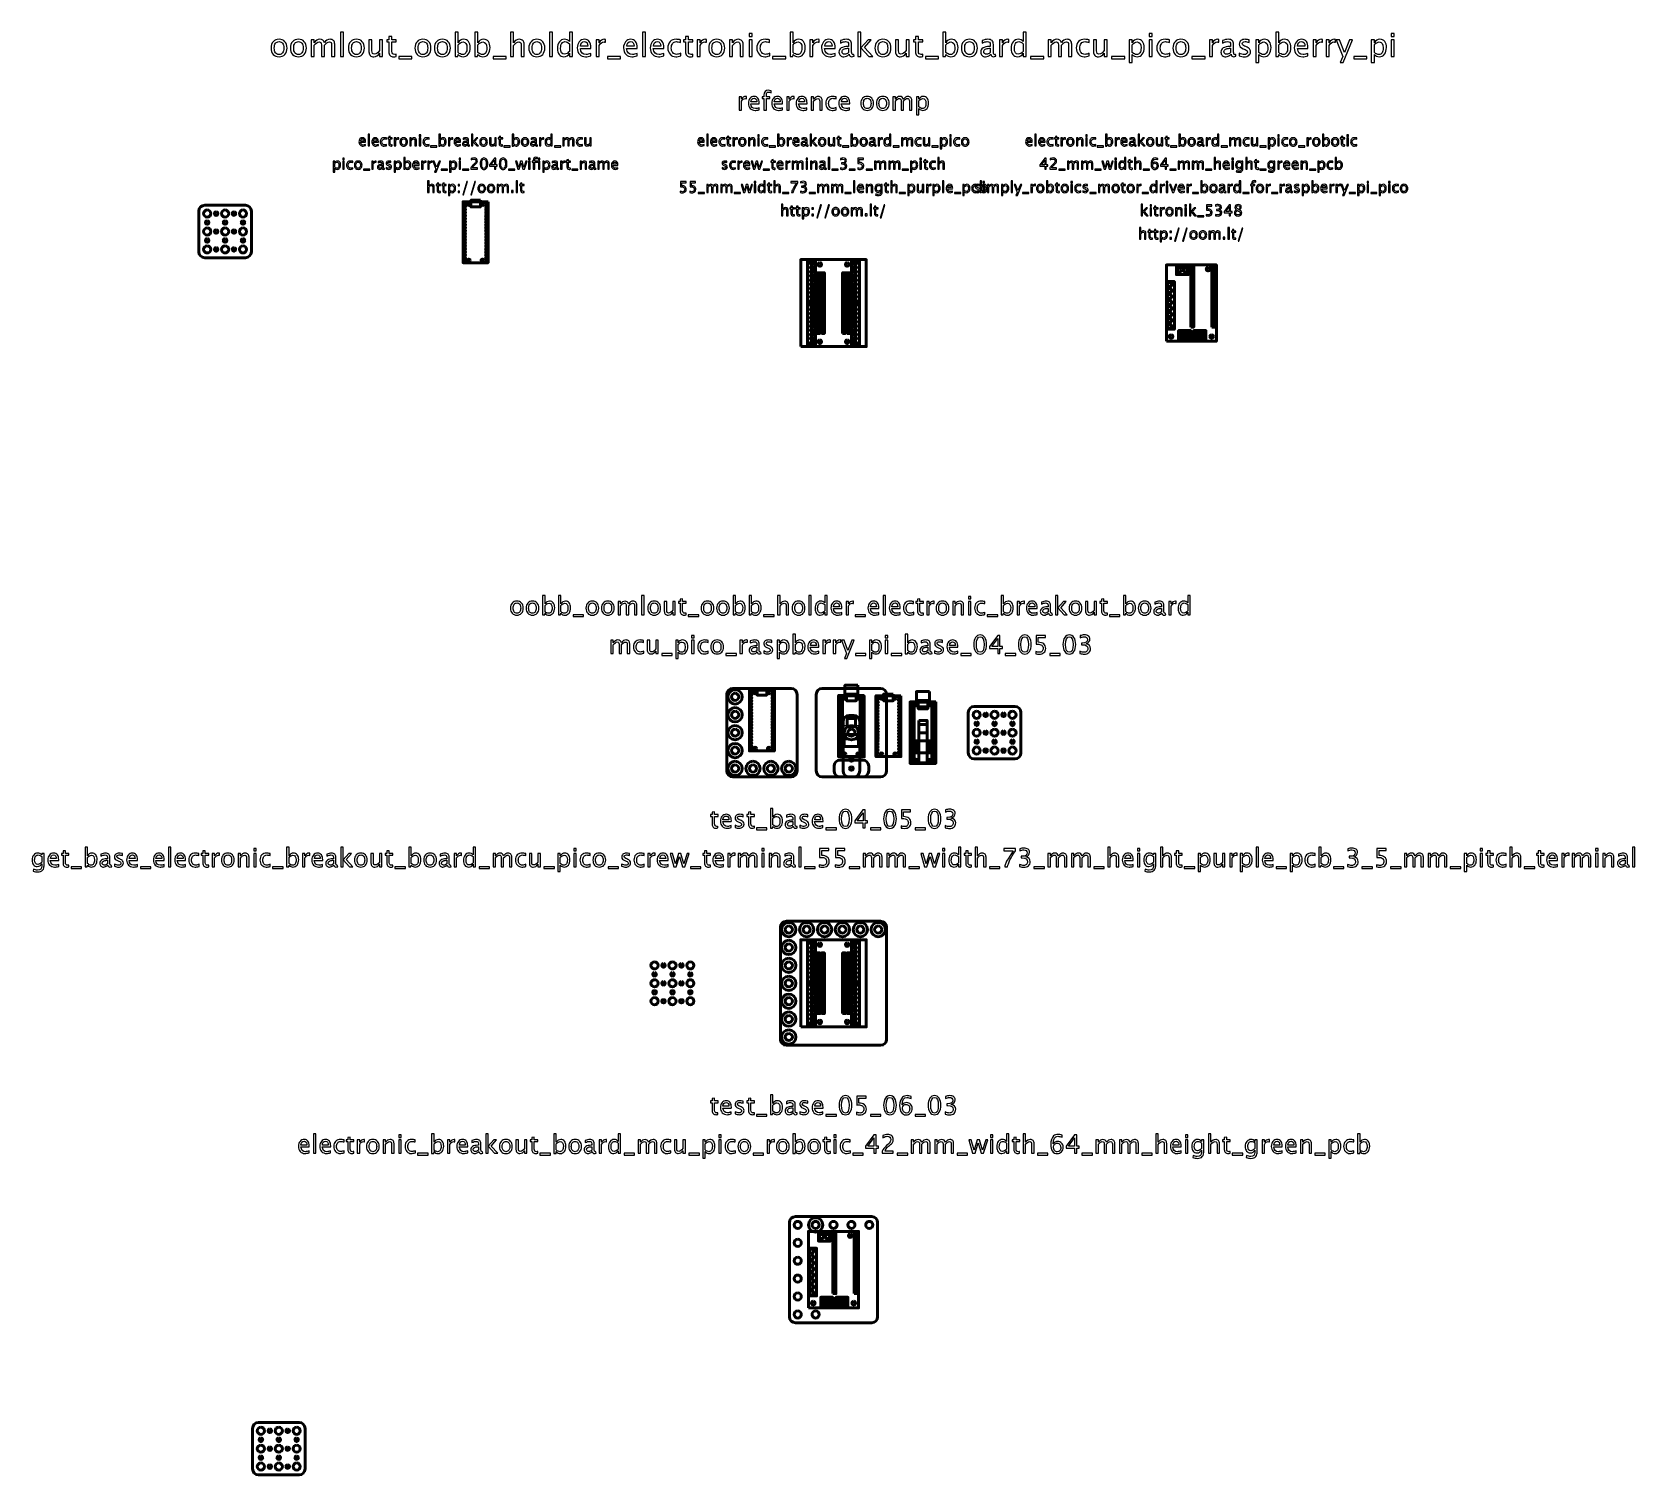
# Model space of a CAD drawing. Header units: centimetres. Extents: x -67 to 67, y -62 to 59.
import ezdxf

# ---------------------------------------------------------------- set-up
doc = ezdxf.new("R2010")
doc.units = ezdxf.units.CM
doc.header["$MEASUREMENT"] = 0
doc.layers.add('Layer 1', color=7, linetype='Continuous')

msp = doc.modelspace()

# ---------------------------------------------------------------- linework, layer by layer
at = {"layer": 'Layer 1', "lineweight": 53}
for points in [[(-2.75, 32.35), (2.75, 32.35), (2.75, 39.65), (-2.75, 39.65), (-2.75, 32.35)], [(1.51, 36), (2.19, 36), (2.19, 39.5), (1.51, 39.5), (1.51, 36)], [(27.9, 32.8), (32.1, 32.8), (32.1, 39.2), (27.9, 39.2), (27.9, 32.8)], [(29.941, 33.993), (30.195, 33.993), (30.195, 39.073), (29.941, 39.073), (29.941, 33.993)], [(30.038, 38.916), (30.098, 38.916), (30.098, 38.976), (30.038, 38.976), (30.038, 38.916)], [(31.719, 33.993), (31.973, 33.993), (31.973, 39.073), (31.719, 39.073), (31.719, 33.993)], [(31.816, 38.916), (31.876, 38.916), (31.876, 38.976), (31.816, 38.976), (31.816, 38.916)], [(-1.397, 33.46), (-1.143, 33.46), (-1.143, 38.54), (-1.397, 38.54), (-1.397, 33.46)], [(-1.3, 38.383), (-1.24, 38.383), (-1.24, 38.443), (-1.3, 38.443), (-1.3, 38.383)], [(-1.3, 38.129), (-1.24, 38.129), (-1.24, 38.189), (-1.3, 38.189), (-1.3, 38.129)], [(-1.3, 37.875), (-1.24, 37.875), (-1.24, 37.935), (-1.3, 37.935), (-1.3, 37.875)], [(-1.3, 37.621), (-1.24, 37.621), (-1.24, 37.681), (-1.3, 37.681), (-1.3, 37.621)], [(-1.016, 33.46), (-0.762, 33.46), (-0.762, 38.54), (-1.016, 38.54), (-1.016, 33.46)], [(-0.919, 38.383), (-0.859, 38.383), (-0.859, 38.443), (-0.919, 38.443), (-0.919, 38.383)], [(-0.919, 38.129), (-0.859, 38.129), (-0.859, 38.189), (-0.919, 38.189), (-0.919, 38.129)], [(-0.919, 37.875), (-0.859, 37.875), (-0.859, 37.935), (-0.919, 37.935), (-0.919, 37.875)], [(-0.919, 37.621), (-0.859, 37.621), (-0.859, 37.681), (-0.919, 37.681), (-0.919, 37.621)], [(0.762, 33.46), (1.016, 33.46), (1.016, 38.54), (0.762, 38.54), (0.762, 33.46)], [(0.859, 38.383), (0.919, 38.383), (0.919, 38.443), (0.859, 38.443), (0.859, 38.383)], [(0.859, 38.129), (0.919, 38.129), (0.919, 38.189), (0.859, 38.189), (0.859, 38.129)], [(0.859, 37.875), (0.919, 37.875), (0.919, 37.935), (0.859, 37.935), (0.859, 37.875)], [(0.859, 37.621), (0.919, 37.621), (0.919, 37.681), (0.859, 37.681), (0.859, 37.621)], [(1.143, 33.46), (1.397, 33.46), (1.397, 38.54), (1.143, 38.54), (1.143, 33.46)], [(1.24, 38.383), (1.3, 38.383), (1.3, 38.443), (1.24, 38.443), (1.24, 38.383)], [(1.24, 38.129), (1.3, 38.129), (1.3, 38.189), (1.24, 38.189), (1.24, 38.129)], [(1.24, 37.875), (1.3, 37.875), (1.3, 37.935), (1.24, 37.935), (1.24, 37.875)], [(1.24, 37.621), (1.3, 37.621), (1.3, 37.681), (1.24, 37.681), (1.24, 37.621)], [(27.9, 33.8), (28.58, 33.8), (28.58, 37.8), (27.9, 37.8), (27.9, 33.8)], [(30.038, 38.662), (30.098, 38.662), (30.098, 38.722), (30.038, 38.722), (30.038, 38.662)], [(30.038, 38.408), (30.098, 38.408), (30.098, 38.468), (30.038, 38.468), (30.038, 38.408)], [(30.038, 38.154), (30.098, 38.154), (30.098, 38.214), (30.038, 38.214), (30.038, 38.154)], [(30.038, 37.9), (30.098, 37.9), (30.098, 37.96), (30.038, 37.96), (30.038, 37.9)], [(30.038, 37.646), (30.098, 37.646), (30.098, 37.706), (30.038, 37.706), (30.038, 37.646)], [(31.816, 38.662), (31.876, 38.662), (31.876, 38.722), (31.816, 38.722), (31.816, 38.662)], [(31.816, 38.408), (31.876, 38.408), (31.876, 38.468), (31.816, 38.468), (31.816, 38.408)], [(31.816, 38.154), (31.876, 38.154), (31.876, 38.214), (31.816, 38.214), (31.816, 38.154)], [(31.816, 37.9), (31.876, 37.9), (31.876, 37.96), (31.816, 37.96), (31.816, 37.9)], [(31.816, 37.646), (31.876, 37.646), (31.876, 37.706), (31.816, 37.706), (31.816, 37.646)], [(-1.3, 37.367), (-1.24, 37.367), (-1.24, 37.427), (-1.3, 37.427), (-1.3, 37.367)], [(-1.3, 37.113), (-1.24, 37.113), (-1.24, 37.173), (-1.3, 37.173), (-1.3, 37.113)], [(-1.3, 36.859), (-1.24, 36.859), (-1.24, 36.919), (-1.3, 36.919), (-1.3, 36.859)], [(-1.3, 36.605), (-1.24, 36.605), (-1.24, 36.665), (-1.3, 36.665), (-1.3, 36.605)], [(-1.3, 36.351), (-1.24, 36.351), (-1.24, 36.411), (-1.3, 36.411), (-1.3, 36.351)], [(-0.919, 37.367), (-0.859, 37.367), (-0.859, 37.427), (-0.919, 37.427), (-0.919, 37.367)], [(-0.919, 37.113), (-0.859, 37.113), (-0.859, 37.173), (-0.919, 37.173), (-0.919, 37.113)], [(-0.919, 36.859), (-0.859, 36.859), (-0.859, 36.919), (-0.919, 36.919), (-0.919, 36.859)], [(-0.919, 36.605), (-0.859, 36.605), (-0.859, 36.665), (-0.919, 36.665), (-0.919, 36.605)], [(-0.919, 36.351), (-0.859, 36.351), (-0.859, 36.411), (-0.919, 36.411), (-0.919, 36.351)], [(0.859, 37.367), (0.919, 37.367), (0.919, 37.427), (0.859, 37.427), (0.859, 37.367)], [(0.859, 37.113), (0.919, 37.113), (0.919, 37.173), (0.859, 37.173), (0.859, 37.113)], [(0.859, 36.859), (0.919, 36.859), (0.919, 36.919), (0.859, 36.919), (0.859, 36.859)], [(0.859, 36.605), (0.919, 36.605), (0.919, 36.665), (0.859, 36.665), (0.859, 36.605)], [(0.859, 36.351), (0.919, 36.351), (0.919, 36.411), (0.859, 36.411), (0.859, 36.351)], [(1.24, 37.367), (1.3, 37.367), (1.3, 37.427), (1.24, 37.427), (1.24, 37.367)], [(1.24, 37.113), (1.3, 37.113), (1.3, 37.173), (1.24, 37.173), (1.24, 37.113)], [(1.24, 36.859), (1.3, 36.859), (1.3, 36.919), (1.24, 36.919), (1.24, 36.859)], [(1.24, 36.605), (1.3, 36.605), (1.3, 36.665), (1.24, 36.665), (1.24, 36.605)], [(1.24, 36.351), (1.3, 36.351), (1.3, 36.411), (1.24, 36.411), (1.24, 36.351)], [(30.038, 37.392), (30.098, 37.392), (30.098, 37.452), (30.038, 37.452), (30.038, 37.392)], [(30.038, 37.138), (30.098, 37.138), (30.098, 37.198), (30.038, 37.198), (30.038, 37.138)], [(30.038, 36.884), (30.098, 36.884), (30.098, 36.944), (30.038, 36.944), (30.038, 36.884)], [(30.038, 36.63), (30.098, 36.63), (30.098, 36.69), (30.038, 36.69), (30.038, 36.63)], [(30.038, 36.376), (30.098, 36.376), (30.098, 36.436), (30.038, 36.436), (30.038, 36.376)], [(31.816, 37.392), (31.876, 37.392), (31.876, 37.452), (31.816, 37.452), (31.816, 37.392)], [(31.816, 37.138), (31.876, 37.138), (31.876, 37.198), (31.816, 37.198), (31.816, 37.138)], [(31.816, 36.884), (31.876, 36.884), (31.876, 36.944), (31.816, 36.944), (31.816, 36.884)], [(31.816, 36.63), (31.876, 36.63), (31.876, 36.69), (31.816, 36.69), (31.816, 36.63)], [(31.816, 36.376), (31.876, 36.376), (31.876, 36.436), (31.816, 36.436), (31.816, 36.376)], [(-1.3, 36.097), (-1.24, 36.097), (-1.24, 36.157), (-1.3, 36.157), (-1.3, 36.097)], [(-1.3, 35.843), (-1.24, 35.843), (-1.24, 35.903), (-1.3, 35.903), (-1.3, 35.843)], [(-1.3, 35.589), (-1.24, 35.589), (-1.24, 35.649), (-1.3, 35.649), (-1.3, 35.589)], [(-1.3, 35.335), (-1.24, 35.335), (-1.24, 35.395), (-1.3, 35.395), (-1.3, 35.335)], [(-1.3, 35.081), (-1.24, 35.081), (-1.24, 35.141), (-1.3, 35.141), (-1.3, 35.081)], [(-0.919, 36.097), (-0.859, 36.097), (-0.859, 36.157), (-0.919, 36.157), (-0.919, 36.097)], [(-0.919, 35.843), (-0.859, 35.843), (-0.859, 35.903), (-0.919, 35.903), (-0.919, 35.843)], [(-0.919, 35.589), (-0.859, 35.589), (-0.859, 35.649), (-0.919, 35.649), (-0.919, 35.589)], [(-0.919, 35.335), (-0.859, 35.335), (-0.859, 35.395), (-0.919, 35.395), (-0.919, 35.335)], [(-0.919, 35.081), (-0.859, 35.081), (-0.859, 35.141), (-0.919, 35.141), (-0.919, 35.081)], [(0.859, 36.097), (0.919, 36.097), (0.919, 36.157), (0.859, 36.157), (0.859, 36.097)], [(0.859, 35.843), (0.919, 35.843), (0.919, 35.903), (0.859, 35.903), (0.859, 35.843)], [(0.859, 35.589), (0.919, 35.589), (0.919, 35.649), (0.859, 35.649), (0.859, 35.589)], [(0.859, 35.335), (0.919, 35.335), (0.919, 35.395), (0.859, 35.395), (0.859, 35.335)], [(0.859, 35.081), (0.919, 35.081), (0.919, 35.141), (0.859, 35.141), (0.859, 35.081)], [(1.24, 36.097), (1.3, 36.097), (1.3, 36.157), (1.24, 36.157), (1.24, 36.097)], [(1.24, 35.843), (1.3, 35.843), (1.3, 35.903), (1.24, 35.903), (1.24, 35.843)], [(1.24, 35.589), (1.3, 35.589), (1.3, 35.649), (1.24, 35.649), (1.24, 35.589)], [(1.24, 35.335), (1.3, 35.335), (1.3, 35.395), (1.24, 35.395), (1.24, 35.335)], [(1.24, 35.081), (1.3, 35.081), (1.3, 35.141), (1.24, 35.141), (1.24, 35.081)], [(1.51, 32.5), (2.19, 32.5), (2.19, 36), (1.51, 36), (1.51, 32.5)], [(30.038, 36.122), (30.098, 36.122), (30.098, 36.182), (30.038, 36.182), (30.038, 36.122)], [(30.038, 35.868), (30.098, 35.868), (30.098, 35.928), (30.038, 35.928), (30.038, 35.868)], [(30.038, 35.614), (30.098, 35.614), (30.098, 35.674), (30.038, 35.674), (30.038, 35.614)], [(30.038, 35.36), (30.098, 35.36), (30.098, 35.42), (30.038, 35.42), (30.038, 35.36)], [(30.038, 35.106), (30.098, 35.106), (30.098, 35.166), (30.038, 35.166), (30.038, 35.106)], [(31.816, 36.122), (31.876, 36.122), (31.876, 36.182), (31.816, 36.182), (31.816, 36.122)], [(31.816, 35.868), (31.876, 35.868), (31.876, 35.928), (31.816, 35.928), (31.816, 35.868)], [(31.816, 35.614), (31.876, 35.614), (31.876, 35.674), (31.816, 35.674), (31.816, 35.614)], [(31.816, 35.36), (31.876, 35.36), (31.876, 35.42), (31.816, 35.42), (31.816, 35.36)], [(31.816, 35.106), (31.876, 35.106), (31.876, 35.166), (31.816, 35.166), (31.816, 35.106)], [(-1.3, 34.827), (-1.24, 34.827), (-1.24, 34.887), (-1.3, 34.887), (-1.3, 34.827)], [(-1.3, 34.573), (-1.24, 34.573), (-1.24, 34.633), (-1.3, 34.633), (-1.3, 34.573)], [(-1.3, 34.319), (-1.24, 34.319), (-1.24, 34.379), (-1.3, 34.379), (-1.3, 34.319)], [(-1.3, 34.065), (-1.24, 34.065), (-1.24, 34.125), (-1.3, 34.125), (-1.3, 34.065)], [(-1.3, 33.811), (-1.24, 33.811), (-1.24, 33.871), (-1.3, 33.871), (-1.3, 33.811)], [(-1.3, 33.557), (-1.24, 33.557), (-1.24, 33.617), (-1.3, 33.617), (-1.3, 33.557)], [(-0.919, 34.827), (-0.859, 34.827), (-0.859, 34.887), (-0.919, 34.887), (-0.919, 34.827)], [(-0.919, 34.573), (-0.859, 34.573), (-0.859, 34.633), (-0.919, 34.633), (-0.919, 34.573)], [(-0.919, 34.319), (-0.859, 34.319), (-0.859, 34.379), (-0.919, 34.379), (-0.919, 34.319)], [(-0.919, 34.065), (-0.859, 34.065), (-0.859, 34.125), (-0.919, 34.125), (-0.919, 34.065)], [(-0.919, 33.811), (-0.859, 33.811), (-0.859, 33.871), (-0.919, 33.871), (-0.919, 33.811)], [(-0.919, 33.557), (-0.859, 33.557), (-0.859, 33.617), (-0.919, 33.617), (-0.919, 33.557)], [(0.859, 34.827), (0.919, 34.827), (0.919, 34.887), (0.859, 34.887), (0.859, 34.827)], [(0.859, 34.573), (0.919, 34.573), (0.919, 34.633), (0.859, 34.633), (0.859, 34.573)], [(0.859, 34.319), (0.919, 34.319), (0.919, 34.379), (0.859, 34.379), (0.859, 34.319)], [(0.859, 34.065), (0.919, 34.065), (0.919, 34.125), (0.859, 34.125), (0.859, 34.065)], [(0.859, 33.811), (0.919, 33.811), (0.919, 33.871), (0.859, 33.871), (0.859, 33.811)], [(0.859, 33.557), (0.919, 33.557), (0.919, 33.617), (0.859, 33.617), (0.859, 33.557)], [(1.24, 34.827), (1.3, 34.827), (1.3, 34.887), (1.24, 34.887), (1.24, 34.827)], [(1.24, 34.573), (1.3, 34.573), (1.3, 34.633), (1.24, 34.633), (1.24, 34.573)], [(1.24, 34.319), (1.3, 34.319), (1.3, 34.379), (1.24, 34.379), (1.24, 34.319)], [(1.24, 34.065), (1.3, 34.065), (1.3, 34.125), (1.24, 34.125), (1.24, 34.065)], [(1.24, 33.811), (1.3, 33.811), (1.3, 33.871), (1.24, 33.871), (1.24, 33.811)], [(1.24, 33.557), (1.3, 33.557), (1.3, 33.617), (1.24, 33.617), (1.24, 33.557)], [(28.925, 32.927), (29.179, 32.927), (29.179, 33.689), (28.925, 33.689), (28.925, 32.927)], [(29.022, 33.532), (29.082, 33.532), (29.082, 33.592), (29.022, 33.592), (29.022, 33.532)], [(29.179, 32.927), (29.433, 32.927), (29.433, 33.689), (29.179, 33.689), (29.179, 32.927)], [(29.276, 33.532), (29.336, 33.532), (29.336, 33.592), (29.276, 33.592), (29.276, 33.532)], [(29.433, 32.927), (29.687, 32.927), (29.687, 33.689), (29.433, 33.689), (29.433, 32.927)], [(29.53, 33.532), (29.59, 33.532), (29.59, 33.592), (29.53, 33.592), (29.53, 33.532)], [(29.687, 32.927), (29.941, 32.927), (29.941, 33.689), (29.687, 33.689), (29.687, 32.927)], [(29.784, 33.532), (29.844, 33.532), (29.844, 33.592), (29.784, 33.592), (29.784, 33.532)], [(30.038, 34.852), (30.098, 34.852), (30.098, 34.912), (30.038, 34.912), (30.038, 34.852)], [(30.038, 34.598), (30.098, 34.598), (30.098, 34.658), (30.038, 34.658), (30.038, 34.598)], [(30.038, 34.344), (30.098, 34.344), (30.098, 34.404), (30.038, 34.404), (30.038, 34.344)], [(30.038, 34.09), (30.098, 34.09), (30.098, 34.15), (30.038, 34.15), (30.038, 34.09)], [(30.195, 32.927), (30.449, 32.927), (30.449, 33.689), (30.195, 33.689), (30.195, 32.927)], [(30.292, 33.532), (30.352, 33.532), (30.352, 33.592), (30.292, 33.592), (30.292, 33.532)], [(30.449, 32.927), (30.703, 32.927), (30.703, 33.689), (30.449, 33.689), (30.449, 32.927)], [(30.546, 33.532), (30.606, 33.532), (30.606, 33.592), (30.546, 33.592), (30.546, 33.532)], [(30.703, 32.927), (30.957, 32.927), (30.957, 33.689), (30.703, 33.689), (30.703, 32.927)], [(30.8, 33.532), (30.86, 33.532), (30.86, 33.592), (30.8, 33.592), (30.8, 33.532)], [(30.957, 32.927), (31.211, 32.927), (31.211, 33.689), (30.957, 33.689), (30.957, 32.927)], [(31.054, 33.532), (31.114, 33.532), (31.114, 33.592), (31.054, 33.592), (31.054, 33.532)], [(31.816, 34.852), (31.876, 34.852), (31.876, 34.912), (31.816, 34.912), (31.816, 34.852)], [(31.816, 34.598), (31.876, 34.598), (31.876, 34.658), (31.816, 34.658), (31.816, 34.598)], [(31.816, 34.344), (31.876, 34.344), (31.876, 34.404), (31.816, 34.404), (31.816, 34.344)], [(31.816, 34.09), (31.876, 34.09), (31.876, 34.15), (31.816, 34.15), (31.816, 34.09)], [(29.022, 33.278), (29.082, 33.278), (29.082, 33.338), (29.022, 33.338), (29.022, 33.278)], [(29.022, 33.024), (29.082, 33.024), (29.082, 33.084), (29.022, 33.084), (29.022, 33.024)], [(29.276, 33.278), (29.336, 33.278), (29.336, 33.338), (29.276, 33.338), (29.276, 33.278)], [(29.276, 33.024), (29.336, 33.024), (29.336, 33.084), (29.276, 33.084), (29.276, 33.024)], [(29.53, 33.278), (29.59, 33.278), (29.59, 33.338), (29.53, 33.338), (29.53, 33.278)], [(29.53, 33.024), (29.59, 33.024), (29.59, 33.084), (29.53, 33.084), (29.53, 33.024)], [(29.784, 33.278), (29.844, 33.278), (29.844, 33.338), (29.784, 33.338), (29.784, 33.278)], [(29.784, 33.024), (29.844, 33.024), (29.844, 33.084), (29.784, 33.084), (29.784, 33.024)], [(30.292, 33.278), (30.352, 33.278), (30.352, 33.338), (30.292, 33.338), (30.292, 33.278)], [(30.292, 33.024), (30.352, 33.024), (30.352, 33.084), (30.292, 33.084), (30.292, 33.024)], [(30.546, 33.278), (30.606, 33.278), (30.606, 33.338), (30.546, 33.338), (30.546, 33.278)], [(30.546, 33.024), (30.606, 33.024), (30.606, 33.084), (30.546, 33.084), (30.546, 33.024)], [(30.8, 33.278), (30.86, 33.278), (30.86, 33.338), (30.8, 33.338), (30.8, 33.278)], [(30.8, 33.024), (30.86, 33.024), (30.86, 33.084), (30.8, 33.084), (30.8, 33.024)], [(31.054, 33.278), (31.114, 33.278), (31.114, 33.338), (31.054, 33.338), (31.054, 33.278)], [(31.054, 33.024), (31.114, 33.024), (31.114, 33.084), (31.054, 33.084), (31.054, 33.024)], [(0.461, -1.99), (0.761, -1.99), (0.761, 3.09), (0.461, 3.09), (0.461, -1.99)], [(2.239, -1.99), (2.539, -1.99), (2.539, 3.09), (2.239, 3.09), (2.239, -1.99)], [(6.461, -2.54), (6.761, -2.54), (6.761, 2.54), (6.461, 2.54), (6.461, -2.54)], [(8.239, -2.54), (8.539, -2.54), (8.539, 2.54), (8.239, 2.54), (8.239, -2.54)]]:
    msp.add_lwpolyline(points, close=True, dxfattribs=at)
at = {"layer": 'Layer 1', "color": 3}
msp.add_lwpolyline([(0.9, 0.6), (2.1, 0.6), (2.1, -0.6), (0.9, -0.6), (0.9, 0.6)], close=True, dxfattribs=at)
at = {"layer": 'Layer 1', "color": 30, "lineweight": 53}
for points in [[(1.15, 0.5), (1.85, 0.5), (1.85, 1.2), (1.15, 1.2), (1.15, 0.5)], [(7.15, -0.025), (7.85, -0.025), (7.85, 0.675), (7.15, 0.675), (7.15, -0.025)], [(0.9, -1.15), (2.1, -1.15), (2.1, -0.15), (0.9, -0.15), (0.9, -1.15)], [(6.9, -1.675), (8.1, -1.675), (8.1, -0.675), (6.9, -0.675), (6.9, -1.675)]]:
    msp.add_lwpolyline(points, close=True, dxfattribs=at)
at = {"layer": 'Layer 1', "color": 4, "lineweight": 53}
for points in [[(-2.75, -24.65), (2.75, -24.65), (2.75, -17.35), (-2.75, -17.35), (-2.75, -24.65)], [(-1.397, -23.54), (-1.143, -23.54), (-1.143, -18.46), (-1.397, -18.46), (-1.397, -23.54)], [(-1.3, -18.617), (-1.24, -18.617), (-1.24, -18.557), (-1.3, -18.557), (-1.3, -18.617)], [(-1.016, -23.54), (-0.762, -23.54), (-0.762, -18.46), (-1.016, -18.46), (-1.016, -23.54)], [(-0.919, -18.617), (-0.859, -18.617), (-0.859, -18.557), (-0.919, -18.557), (-0.919, -18.617)], [(0.762, -23.54), (1.016, -23.54), (1.016, -18.46), (0.762, -18.46), (0.762, -23.54)], [(0.859, -18.617), (0.919, -18.617), (0.919, -18.557), (0.859, -18.557), (0.859, -18.617)], [(1.143, -23.54), (1.397, -23.54), (1.397, -18.46), (1.143, -18.46), (1.143, -23.54)], [(1.24, -18.617), (1.3, -18.617), (1.3, -18.557), (1.24, -18.557), (1.24, -18.617)], [(1.51, -21), (2.19, -21), (2.19, -17.5), (1.51, -17.5), (1.51, -21)], [(-1.3, -18.871), (-1.24, -18.871), (-1.24, -18.811), (-1.3, -18.811), (-1.3, -18.871)], [(-1.3, -19.125), (-1.24, -19.125), (-1.24, -19.065), (-1.3, -19.065), (-1.3, -19.125)], [(-1.3, -19.379), (-1.24, -19.379), (-1.24, -19.319), (-1.3, -19.319), (-1.3, -19.379)], [(-1.3, -19.633), (-1.24, -19.633), (-1.24, -19.573), (-1.3, -19.573), (-1.3, -19.633)], [(-1.3, -19.887), (-1.24, -19.887), (-1.24, -19.827), (-1.3, -19.827), (-1.3, -19.887)], [(-1.3, -20.141), (-1.24, -20.141), (-1.24, -20.081), (-1.3, -20.081), (-1.3, -20.141)], [(-0.919, -18.871), (-0.859, -18.871), (-0.859, -18.811), (-0.919, -18.811), (-0.919, -18.871)], [(-0.919, -19.125), (-0.859, -19.125), (-0.859, -19.065), (-0.919, -19.065), (-0.919, -19.125)], [(-0.919, -19.379), (-0.859, -19.379), (-0.859, -19.319), (-0.919, -19.319), (-0.919, -19.379)], [(-0.919, -19.633), (-0.859, -19.633), (-0.859, -19.573), (-0.919, -19.573), (-0.919, -19.633)], [(-0.919, -19.887), (-0.859, -19.887), (-0.859, -19.827), (-0.919, -19.827), (-0.919, -19.887)], [(-0.919, -20.141), (-0.859, -20.141), (-0.859, -20.081), (-0.919, -20.081), (-0.919, -20.141)], [(0.859, -18.871), (0.919, -18.871), (0.919, -18.811), (0.859, -18.811), (0.859, -18.871)], [(0.859, -19.125), (0.919, -19.125), (0.919, -19.065), (0.859, -19.065), (0.859, -19.125)], [(0.859, -19.379), (0.919, -19.379), (0.919, -19.319), (0.859, -19.319), (0.859, -19.379)], [(0.859, -19.633), (0.919, -19.633), (0.919, -19.573), (0.859, -19.573), (0.859, -19.633)], [(0.859, -19.887), (0.919, -19.887), (0.919, -19.827), (0.859, -19.827), (0.859, -19.887)], [(0.859, -20.141), (0.919, -20.141), (0.919, -20.081), (0.859, -20.081), (0.859, -20.141)], [(1.24, -18.871), (1.3, -18.871), (1.3, -18.811), (1.24, -18.811), (1.24, -18.871)], [(1.24, -19.125), (1.3, -19.125), (1.3, -19.065), (1.24, -19.065), (1.24, -19.125)], [(1.24, -19.379), (1.3, -19.379), (1.3, -19.319), (1.24, -19.319), (1.24, -19.379)], [(1.24, -19.633), (1.3, -19.633), (1.3, -19.573), (1.24, -19.573), (1.24, -19.633)], [(1.24, -19.887), (1.3, -19.887), (1.3, -19.827), (1.24, -19.827), (1.24, -19.887)], [(1.24, -20.141), (1.3, -20.141), (1.3, -20.081), (1.24, -20.081), (1.24, -20.141)], [(-1.3, -20.395), (-1.24, -20.395), (-1.24, -20.335), (-1.3, -20.335), (-1.3, -20.395)], [(-1.3, -20.649), (-1.24, -20.649), (-1.24, -20.589), (-1.3, -20.589), (-1.3, -20.649)], [(-1.3, -20.903), (-1.24, -20.903), (-1.24, -20.843), (-1.3, -20.843), (-1.3, -20.903)], [(-1.3, -21.157), (-1.24, -21.157), (-1.24, -21.097), (-1.3, -21.097), (-1.3, -21.157)], [(-1.3, -21.411), (-1.24, -21.411), (-1.24, -21.351), (-1.3, -21.351), (-1.3, -21.411)], [(-0.919, -20.395), (-0.859, -20.395), (-0.859, -20.335), (-0.919, -20.335), (-0.919, -20.395)], [(-0.919, -20.649), (-0.859, -20.649), (-0.859, -20.589), (-0.919, -20.589), (-0.919, -20.649)], [(-0.919, -20.903), (-0.859, -20.903), (-0.859, -20.843), (-0.919, -20.843), (-0.919, -20.903)], [(-0.919, -21.157), (-0.859, -21.157), (-0.859, -21.097), (-0.919, -21.097), (-0.919, -21.157)], [(-0.919, -21.411), (-0.859, -21.411), (-0.859, -21.351), (-0.919, -21.351), (-0.919, -21.411)], [(0.859, -20.395), (0.919, -20.395), (0.919, -20.335), (0.859, -20.335), (0.859, -20.395)], [(0.859, -20.649), (0.919, -20.649), (0.919, -20.589), (0.859, -20.589), (0.859, -20.649)], [(0.859, -20.903), (0.919, -20.903), (0.919, -20.843), (0.859, -20.843), (0.859, -20.903)], [(0.859, -21.157), (0.919, -21.157), (0.919, -21.097), (0.859, -21.097), (0.859, -21.157)], [(0.859, -21.411), (0.919, -21.411), (0.919, -21.351), (0.859, -21.351), (0.859, -21.411)], [(1.24, -20.395), (1.3, -20.395), (1.3, -20.335), (1.24, -20.335), (1.24, -20.395)], [(1.24, -20.649), (1.3, -20.649), (1.3, -20.589), (1.24, -20.589), (1.24, -20.649)], [(1.24, -20.903), (1.3, -20.903), (1.3, -20.843), (1.24, -20.843), (1.24, -20.903)], [(1.24, -21.157), (1.3, -21.157), (1.3, -21.097), (1.24, -21.097), (1.24, -21.157)], [(1.24, -21.411), (1.3, -21.411), (1.3, -21.351), (1.24, -21.351), (1.24, -21.411)], [(1.51, -24.5), (2.19, -24.5), (2.19, -21), (1.51, -21), (1.51, -24.5)], [(-1.3, -21.665), (-1.24, -21.665), (-1.24, -21.605), (-1.3, -21.605), (-1.3, -21.665)], [(-1.3, -21.919), (-1.24, -21.919), (-1.24, -21.859), (-1.3, -21.859), (-1.3, -21.919)], [(-1.3, -22.173), (-1.24, -22.173), (-1.24, -22.113), (-1.3, -22.113), (-1.3, -22.173)], [(-1.3, -22.427), (-1.24, -22.427), (-1.24, -22.367), (-1.3, -22.367), (-1.3, -22.427)], [(-1.3, -22.681), (-1.24, -22.681), (-1.24, -22.621), (-1.3, -22.621), (-1.3, -22.681)], [(-0.919, -21.665), (-0.859, -21.665), (-0.859, -21.605), (-0.919, -21.605), (-0.919, -21.665)], [(-0.919, -21.919), (-0.859, -21.919), (-0.859, -21.859), (-0.919, -21.859), (-0.919, -21.919)], [(-0.919, -22.173), (-0.859, -22.173), (-0.859, -22.113), (-0.919, -22.113), (-0.919, -22.173)], [(-0.919, -22.427), (-0.859, -22.427), (-0.859, -22.367), (-0.919, -22.367), (-0.919, -22.427)], [(-0.919, -22.681), (-0.859, -22.681), (-0.859, -22.621), (-0.919, -22.621), (-0.919, -22.681)], [(0.859, -21.665), (0.919, -21.665), (0.919, -21.605), (0.859, -21.605), (0.859, -21.665)], [(0.859, -21.919), (0.919, -21.919), (0.919, -21.859), (0.859, -21.859), (0.859, -21.919)], [(0.859, -22.173), (0.919, -22.173), (0.919, -22.113), (0.859, -22.113), (0.859, -22.173)], [(0.859, -22.427), (0.919, -22.427), (0.919, -22.367), (0.859, -22.367), (0.859, -22.427)], [(0.859, -22.681), (0.919, -22.681), (0.919, -22.621), (0.859, -22.621), (0.859, -22.681)], [(1.24, -21.665), (1.3, -21.665), (1.3, -21.605), (1.24, -21.605), (1.24, -21.665)], [(1.24, -21.919), (1.3, -21.919), (1.3, -21.859), (1.24, -21.859), (1.24, -21.919)], [(1.24, -22.173), (1.3, -22.173), (1.3, -22.113), (1.24, -22.113), (1.24, -22.173)], [(1.24, -22.427), (1.3, -22.427), (1.3, -22.367), (1.24, -22.367), (1.24, -22.427)], [(1.24, -22.681), (1.3, -22.681), (1.3, -22.621), (1.24, -22.621), (1.24, -22.681)], [(-1.3, -22.935), (-1.24, -22.935), (-1.24, -22.875), (-1.3, -22.875), (-1.3, -22.935)], [(-1.3, -23.189), (-1.24, -23.189), (-1.24, -23.129), (-1.3, -23.129), (-1.3, -23.189)], [(-1.3, -23.443), (-1.24, -23.443), (-1.24, -23.383), (-1.3, -23.383), (-1.3, -23.443)], [(-0.919, -22.935), (-0.859, -22.935), (-0.859, -22.875), (-0.919, -22.875), (-0.919, -22.935)], [(-0.919, -23.189), (-0.859, -23.189), (-0.859, -23.129), (-0.919, -23.129), (-0.919, -23.189)], [(-0.919, -23.443), (-0.859, -23.443), (-0.859, -23.383), (-0.919, -23.383), (-0.919, -23.443)], [(0.859, -22.935), (0.919, -22.935), (0.919, -22.875), (0.859, -22.875), (0.859, -22.935)], [(0.859, -23.189), (0.919, -23.189), (0.919, -23.129), (0.859, -23.129), (0.859, -23.189)], [(0.859, -23.443), (0.919, -23.443), (0.919, -23.383), (0.859, -23.383), (0.859, -23.443)], [(1.24, -22.935), (1.3, -22.935), (1.3, -22.875), (1.24, -22.875), (1.24, -22.935)], [(1.24, -23.189), (1.3, -23.189), (1.3, -23.129), (1.24, -23.129), (1.24, -23.189)], [(1.24, -23.443), (1.3, -23.443), (1.3, -23.383), (1.24, -23.383), (1.24, -23.443)], [(-2.1, -48.2), (2.1, -48.2), (2.1, -41.8), (-2.1, -41.8), (-2.1, -48.2)], [(-0.059, -47.007), (0.195, -47.007), (0.195, -41.927), (-0.059, -41.927), (-0.059, -47.007)], [(0.038, -42.084), (0.098, -42.084), (0.098, -42.024), (0.038, -42.024), (0.038, -42.084)], [(0.038, -42.338), (0.098, -42.338), (0.098, -42.278), (0.038, -42.278), (0.038, -42.338)], [(0.038, -42.592), (0.098, -42.592), (0.098, -42.532), (0.038, -42.532), (0.038, -42.592)], [(0.038, -42.846), (0.098, -42.846), (0.098, -42.786), (0.038, -42.786), (0.038, -42.846)], [(1.719, -47.007), (1.973, -47.007), (1.973, -41.927), (1.719, -41.927), (1.719, -47.007)], [(1.816, -42.084), (1.876, -42.084), (1.876, -42.024), (1.816, -42.024), (1.816, -42.084)], [(1.816, -42.338), (1.876, -42.338), (1.876, -42.278), (1.816, -42.278), (1.816, -42.338)], [(1.816, -42.592), (1.876, -42.592), (1.876, -42.532), (1.816, -42.532), (1.816, -42.592)], [(1.816, -42.846), (1.876, -42.846), (1.876, -42.786), (1.816, -42.786), (1.816, -42.846)], [(-2.1, -47.2), (-1.42, -47.2), (-1.42, -43.2), (-2.1, -43.2), (-2.1, -47.2)], [(0.038, -43.1), (0.098, -43.1), (0.098, -43.04), (0.038, -43.04), (0.038, -43.1)], [(0.038, -43.354), (0.098, -43.354), (0.098, -43.294), (0.038, -43.294), (0.038, -43.354)], [(0.038, -43.608), (0.098, -43.608), (0.098, -43.548), (0.038, -43.548), (0.038, -43.608)], [(0.038, -43.862), (0.098, -43.862), (0.098, -43.802), (0.038, -43.802), (0.038, -43.862)], [(0.038, -44.116), (0.098, -44.116), (0.098, -44.056), (0.038, -44.056), (0.038, -44.116)], [(0.038, -44.37), (0.098, -44.37), (0.098, -44.31), (0.038, -44.31), (0.038, -44.37)], [(1.816, -43.1), (1.876, -43.1), (1.876, -43.04), (1.816, -43.04), (1.816, -43.1)], [(1.816, -43.354), (1.876, -43.354), (1.876, -43.294), (1.816, -43.294), (1.816, -43.354)], [(1.816, -43.608), (1.876, -43.608), (1.876, -43.548), (1.816, -43.548), (1.816, -43.608)], [(1.816, -43.862), (1.876, -43.862), (1.876, -43.802), (1.816, -43.802), (1.816, -43.862)], [(1.816, -44.116), (1.876, -44.116), (1.876, -44.056), (1.816, -44.056), (1.816, -44.116)], [(1.816, -44.37), (1.876, -44.37), (1.876, -44.31), (1.816, -44.31), (1.816, -44.37)], [(0.038, -44.624), (0.098, -44.624), (0.098, -44.564), (0.038, -44.564), (0.038, -44.624)], [(0.038, -44.878), (0.098, -44.878), (0.098, -44.818), (0.038, -44.818), (0.038, -44.878)], [(0.038, -45.132), (0.098, -45.132), (0.098, -45.072), (0.038, -45.072), (0.038, -45.132)], [(0.038, -45.386), (0.098, -45.386), (0.098, -45.326), (0.038, -45.326), (0.038, -45.386)], [(0.038, -45.64), (0.098, -45.64), (0.098, -45.58), (0.038, -45.58), (0.038, -45.64)], [(1.816, -44.624), (1.876, -44.624), (1.876, -44.564), (1.816, -44.564), (1.816, -44.624)], [(1.816, -44.878), (1.876, -44.878), (1.876, -44.818), (1.816, -44.818), (1.816, -44.878)], [(1.816, -45.132), (1.876, -45.132), (1.876, -45.072), (1.816, -45.072), (1.816, -45.132)], [(1.816, -45.386), (1.876, -45.386), (1.876, -45.326), (1.816, -45.326), (1.816, -45.386)], [(1.816, -45.64), (1.876, -45.64), (1.876, -45.58), (1.816, -45.58), (1.816, -45.64)], [(0.038, -45.894), (0.098, -45.894), (0.098, -45.834), (0.038, -45.834), (0.038, -45.894)], [(0.038, -46.148), (0.098, -46.148), (0.098, -46.088), (0.038, -46.088), (0.038, -46.148)], [(0.038, -46.402), (0.098, -46.402), (0.098, -46.342), (0.038, -46.342), (0.038, -46.402)], [(0.038, -46.656), (0.098, -46.656), (0.098, -46.596), (0.038, -46.596), (0.038, -46.656)], [(0.038, -46.91), (0.098, -46.91), (0.098, -46.85), (0.038, -46.85), (0.038, -46.91)], [(1.816, -45.894), (1.876, -45.894), (1.876, -45.834), (1.816, -45.834), (1.816, -45.894)], [(1.816, -46.148), (1.876, -46.148), (1.876, -46.088), (1.816, -46.088), (1.816, -46.148)], [(1.816, -46.402), (1.876, -46.402), (1.876, -46.342), (1.816, -46.342), (1.816, -46.402)], [(1.816, -46.656), (1.876, -46.656), (1.876, -46.596), (1.816, -46.596), (1.816, -46.656)], [(1.816, -46.91), (1.876, -46.91), (1.876, -46.85), (1.816, -46.85), (1.816, -46.91)], [(-1.075, -48.073), (-0.821, -48.073), (-0.821, -47.311), (-1.075, -47.311), (-1.075, -48.073)], [(-0.978, -47.468), (-0.918, -47.468), (-0.918, -47.408), (-0.978, -47.408), (-0.978, -47.468)], [(-0.978, -47.722), (-0.918, -47.722), (-0.918, -47.662), (-0.978, -47.662), (-0.978, -47.722)], [(-0.978, -47.976), (-0.918, -47.976), (-0.918, -47.916), (-0.978, -47.916), (-0.978, -47.976)], [(-0.821, -48.073), (-0.567, -48.073), (-0.567, -47.311), (-0.821, -47.311), (-0.821, -48.073)], [(-0.724, -47.468), (-0.664, -47.468), (-0.664, -47.408), (-0.724, -47.408), (-0.724, -47.468)], [(-0.724, -47.722), (-0.664, -47.722), (-0.664, -47.662), (-0.724, -47.662), (-0.724, -47.722)], [(-0.724, -47.976), (-0.664, -47.976), (-0.664, -47.916), (-0.724, -47.916), (-0.724, -47.976)], [(-0.567, -48.073), (-0.313, -48.073), (-0.313, -47.311), (-0.567, -47.311), (-0.567, -48.073)], [(-0.47, -47.468), (-0.41, -47.468), (-0.41, -47.408), (-0.47, -47.408), (-0.47, -47.468)], [(-0.47, -47.722), (-0.41, -47.722), (-0.41, -47.662), (-0.47, -47.662), (-0.47, -47.722)], [(-0.47, -47.976), (-0.41, -47.976), (-0.41, -47.916), (-0.47, -47.916), (-0.47, -47.976)], [(-0.313, -48.073), (-0.059, -48.073), (-0.059, -47.311), (-0.313, -47.311), (-0.313, -48.073)], [(-0.216, -47.468), (-0.156, -47.468), (-0.156, -47.408), (-0.216, -47.408), (-0.216, -47.468)], [(-0.216, -47.722), (-0.156, -47.722), (-0.156, -47.662), (-0.216, -47.662), (-0.216, -47.722)], [(-0.216, -47.976), (-0.156, -47.976), (-0.156, -47.916), (-0.216, -47.916), (-0.216, -47.976)], [(0.195, -48.073), (0.449, -48.073), (0.449, -47.311), (0.195, -47.311), (0.195, -48.073)], [(0.292, -47.468), (0.352, -47.468), (0.352, -47.408), (0.292, -47.408), (0.292, -47.468)], [(0.292, -47.722), (0.352, -47.722), (0.352, -47.662), (0.292, -47.662), (0.292, -47.722)], [(0.292, -47.976), (0.352, -47.976), (0.352, -47.916), (0.292, -47.916), (0.292, -47.976)], [(0.449, -48.073), (0.703, -48.073), (0.703, -47.311), (0.449, -47.311), (0.449, -48.073)], [(0.546, -47.468), (0.606, -47.468), (0.606, -47.408), (0.546, -47.408), (0.546, -47.468)], [(0.546, -47.722), (0.606, -47.722), (0.606, -47.662), (0.546, -47.662), (0.546, -47.722)], [(0.546, -47.976), (0.606, -47.976), (0.606, -47.916), (0.546, -47.916), (0.546, -47.976)], [(0.703, -48.073), (0.957, -48.073), (0.957, -47.311), (0.703, -47.311), (0.703, -48.073)], [(0.8, -47.468), (0.86, -47.468), (0.86, -47.408), (0.8, -47.408), (0.8, -47.468)], [(0.8, -47.722), (0.86, -47.722), (0.86, -47.662), (0.8, -47.662), (0.8, -47.722)], [(0.8, -47.976), (0.86, -47.976), (0.86, -47.916), (0.8, -47.916), (0.8, -47.976)], [(0.957, -48.073), (1.211, -48.073), (1.211, -47.311), (0.957, -47.311), (0.957, -48.073)], [(1.054, -47.468), (1.114, -47.468), (1.114, -47.408), (1.054, -47.408), (1.054, -47.468)], [(1.054, -47.722), (1.114, -47.722), (1.114, -47.662), (1.054, -47.662), (1.054, -47.722)], [(1.054, -47.976), (1.114, -47.976), (1.114, -47.916), (1.054, -47.916), (1.054, -47.976)]]:
    msp.add_lwpolyline(points, close=True, dxfattribs=at)
at = {"layer": 'Layer 1', "lineweight": 53}
for centre, major_axis in [((-52.49999, 43.49999), (0, 0.30001)), ((-51.75, 43.5), (0, 0.15)), ((-50.99999, 43.49999), (0, 0.30001)), ((-50.25, 43.5), (0, 0.15)), ((-49.49999, 43.49999), (0, 0.30001)), ((-52.49999, 41.99999), (0, 0.30001)), ((-52.5, 42.75), (0, 0.15)), ((-51.75, 42), (0, 0.15)), ((-50.99999, 41.99999), (0, 0.30001)), ((-51, 42.75), (0, 0.15)), ((-50.25, 42), (0, 0.15)), ((-49.49999, 41.99999), (0, 0.30001)), ((-49.5, 42.75), (0, 0.15)), ((-52.49999, 40.49999), (0, 0.30001)), ((-52.5, 41.25), (0, 0.15)), ((-51.75, 40.5), (0, 0.15)), ((-50.99999, 40.49999), (0, 0.30001)), ((-51, 41.25), (0, 0.15)), ((-50.25, 40.5), (0, 0.15)), ((-49.49999, 40.49999), (0, 0.30001)), ((-49.5, 41.25), (0, 0.15)), ((-1.143, 39.2385), (0, 0.15)), ((1.143, 39.2385), (0, 0.15)), ((1.81, 39.325), (0, 0.125)), ((1.81, 38.975), (0, 0.125)), ((31.4, 38.85), (0, 0.15)), ((1.81, 38.625), (0, 0.125)), ((1.81, 38.275), (0, 0.125)), ((1.81, 37.925), (0, 0.125)), ((1.81, 37.575), (0, 0.125)), ((28.175, 37.55), (0, 0.175)), ((1.81, 37.225), (0, 0.125)), ((1.81, 36.875), (0, 0.125)), ((1.81, 36.525), (0, 0.125)), ((1.81, 36.175), (0, 0.125)), ((28.175, 37.05), (0, 0.175)), ((28.175, 36.55), (0, 0.175)), ((1.81, 35.825), (0, 0.125)), ((1.81, 35.475), (0, 0.125)), ((1.81, 35.125), (0, 0.125)), ((28.175, 36.05), (0, 0.175)), ((28.175, 35.55), (0, 0.175)), ((28.175, 35.05), (0, 0.175)), ((1.81, 34.775), (0, 0.125)), ((1.81, 34.425), (0, 0.125)), ((1.81, 34.075), (0, 0.125)), ((1.81, 33.725), (0, 0.125)), ((28.175, 34.55), (0, 0.175)), ((28.175, 34.05), (0, 0.175)), ((-1.143, 32.7615), (0, 0.15)), ((1.143, 32.7615), (0, 0.15)), ((1.81, 33.375), (0, 0.125)), ((1.81, 33.025), (0, 0.125)), ((1.81, 32.675), (0, 0.125)), ((28.3, 33.2), (0, 0.15)), ((31.7, 33.2), (0, 0.15)), ((-8.24999, 2.99999), (0, 0.60001)), ((-8.24999, 2.99999), (0, 0.30001)), ((-8.24999, 1.49999), (0, 0.60001)), ((-8.24999, 1.49999), (0, 0.30001)), ((12.00001, 1.49999), (0, 0.30001)), ((12.75, 1.5), (0, 0.15)), ((13.50001, 1.49999), (0, 0.30001)), ((14.25, 1.5), (0, 0.15)), ((15.00001, 1.49999), (0, 0.30001)), ((-8.24999, -0.00001), (0, 0.60001)), ((-8.24999, -0.00001), (0, 0.30001)), ((12.00001, -0.00001), (0, 0.30001)), ((12, 0.75), (0, 0.15)), ((12.75, 0), (0, 0.15)), ((13.50001, -0.00001), (0, 0.30001)), ((13.5, 0.75), (0, 0.15)), ((14.25, 0), (0, 0.15)), ((15.00001, -0.00001), (0, 0.30001)), ((15, 0.75), (0, 0.15)), ((-8.24999, -1.50001), (0, 0.60001)), ((-8.24999, -1.50001), (0, 0.30001)), ((12.00001, -1.50001), (0, 0.30001)), ((12, -0.75), (0, 0.15)), ((13.50001, -1.50001), (0, 0.30001)), ((13.5, -0.75), (0, 0.15)), ((15.00001, -1.50001), (0, 0.30001)), ((15, -0.75), (0, 0.15)), ((-8.24999, -3.00001), (0, 0.60001)), ((-6.74999, -3.00001), (0, 0.60001)), ((-5.24999, -3.00001), (0, 0.60001)), ((-3.74999, -3.00001), (0, 0.60001)), ((1.5, -2.25), (0, 0.15)), ((12.75, -1.5), (0, 0.15)), ((14.25, -1.5), (0, 0.15)), ((-8.24999, -3.00001), (0, 0.30001)), ((-6.74999, -3.00001), (0, 0.30001)), ((-5.24999, -3.00001), (0, 0.30001)), ((-3.74999, -3.00001), (0, 0.30001)), ((1.5, -3), (0, 0.15)), ((-3.74999, -16.50001), (0, 0.30001)), ((-2.24999, -16.50001), (0, 0.30001)), ((-0.74999, -16.50001), (0, 0.30001)), ((0.75001, -16.50001), (0, 0.30001)), ((2.25001, -16.50001), (0, 0.30001)), ((3.75001, -16.50001), (0, 0.30001)), ((-3.74999, -18.00001), (0, 0.30001)), ((-14.99999, -19.50001), (0, 0.30001)), ((-15, -20.25), (0, 0.15)), ((-14.25, -19.5), (0, 0.15)), ((-13.49999, -19.50001), (0, 0.30001)), ((-13.5, -20.25), (0, 0.15)), ((-12.75, -19.5), (0, 0.15)), ((-11.99999, -19.50001), (0, 0.30001)), ((-12, -20.25), (0, 0.15)), ((-3.74999, -19.50001), (0, 0.30001)), ((-14.99999, -21.00001), (0, 0.30001)), ((-14.25, -21), (0, 0.15)), ((-13.49999, -21.00001), (0, 0.30001)), ((-12.75, -21), (0, 0.15)), ((-11.99999, -21.00001), (0, 0.30001)), ((-3.74999, -21.00001), (0, 0.30001)), ((-14.99999, -22.50001), (0, 0.30001)), ((-15, -21.75), (0, 0.15)), ((-14.25, -22.5), (0, 0.15)), ((-13.49999, -22.50001), (0, 0.30001)), ((-13.5, -21.75), (0, 0.15)), ((-12.75, -22.5), (0, 0.15)), ((-11.99999, -22.50001), (0, 0.30001)), ((-12, -21.75), (0, 0.15)), ((-3.74999, -22.50001), (0, 0.30001)), ((-3.74999, -24.00001), (0, 0.30001)), ((-3.74999, -25.50001), (0, 0.30001)), ((-2.99999, -41.25001), (0, 0.30001)), ((-1.49999, -41.25001), (0, 0.60001)), ((-1.49999, -41.25001), (0, 0.30001)), ((0.00001, -41.25001), (0, 0.30001)), ((1.50001, -41.25001), (0, 0.30001)), ((3.00001, -41.25001), (0, 0.30001)), ((-2.99999, -42.75001), (0, 0.30001)), ((-2.99999, -44.25001), (0, 0.30001)), ((-2.99999, -45.75001), (0, 0.30001)), ((-2.99999, -47.25001), (0, 0.30001)), ((-2.99999, -48.75001), (0, 0.30001)), ((-1.49999, -48.75001), (0, 0.30001)), ((-47.99999, -58.50001), (0, 0.30001)), ((-48, -59.25), (0, 0.15)), ((-47.25, -58.5), (0, 0.15)), ((-46.49999, -58.50001), (0, 0.30001)), ((-46.5, -59.25), (0, 0.15)), ((-45.75, -58.5), (0, 0.15)), ((-44.99999, -58.50001), (0, 0.30001)), ((-45, -59.25), (0, 0.15)), ((-47.99999, -60.00001), (0, 0.30001)), ((-47.25, -60), (0, 0.15)), ((-46.49999, -60.00001), (0, 0.30001)), ((-45.75, -60), (0, 0.15)), ((-44.99999, -60.00001), (0, 0.30001)), ((-47.99999, -61.50001), (0, 0.30001)), ((-48, -60.75), (0, 0.15)), ((-47.25, -61.5), (0, 0.15)), ((-46.49999, -61.50001), (0, 0.30001)), ((-46.5, -60.75), (0, 0.15)), ((-45.75, -61.5), (0, 0.15)), ((-44.99999, -61.50001), (0, 0.30001)), ((-45, -60.75), (0, 0.15))]:
    msp.add_ellipse(centre, major_axis=major_axis, ratio=1, dxfattribs=at)
at = {"layer": 'Layer 1', "color": 3, "lineweight": 53}
for centre in [(-3.74999, -16.50001), (-2.24999, -16.50001), (-0.74999, -16.50001), (0.75001, -16.50001), (2.25001, -16.50001), (3.75001, -16.50001), (-3.74999, -18.00001), (-3.74999, -19.50001), (-3.74999, -21.00001), (-3.74999, -22.50001), (-3.74999, -24.00001), (-3.74999, -25.50001)]:
    msp.add_ellipse(centre, major_axis=(0, 0.60001), ratio=1, dxfattribs=at)
at = {"layer": 'Layer 1', "color": 4, "lineweight": 53}
for centre, major_axis in [((-1.143, -17.7615), (0, 0.15)), ((1.143, -17.7615), (0, 0.15)), ((1.81, -17.675), (0, 0.125)), ((1.81, -18.025), (0, 0.125)), ((1.81, -18.375), (0, 0.125)), ((1.81, -18.725), (0, 0.125)), ((1.81, -19.075), (0, 0.125)), ((1.81, -19.425), (0, 0.125)), ((1.81, -19.775), (0, 0.125)), ((1.81, -20.125), (0, 0.125)), ((1.81, -20.475), (0, 0.125)), ((1.81, -20.825), (0, 0.125)), ((1.81, -21.175), (0, 0.125)), ((1.81, -21.525), (0, 0.125)), ((1.81, -21.875), (0, 0.125)), ((1.81, -22.225), (0, 0.125)), ((1.81, -22.575), (0, 0.125)), ((1.81, -22.925), (0, 0.125)), ((-1.143, -24.2385), (0, 0.15)), ((1.143, -24.2385), (0, 0.15)), ((1.81, -23.275), (0, 0.125)), ((1.81, -23.625), (0, 0.125)), ((1.81, -23.975), (0, 0.125)), ((1.81, -24.325), (0, 0.125)), ((1.4, -42.15), (0, 0.15)), ((-1.825, -43.45), (0, 0.175)), ((-1.825, -43.95), (0, 0.175)), ((-1.825, -44.45), (0, 0.175)), ((-1.825, -44.95), (0, 0.175)), ((-1.825, -45.45), (0, 0.175)), ((-1.825, -45.95), (0, 0.175)), ((-1.825, -46.45), (0, 0.175)), ((-1.825, -46.95), (0, 0.175)), ((-1.7, -47.8), (0, 0.15)), ((1.7, -47.8), (0, 0.15))]:
    msp.add_ellipse(centre, major_axis=major_axis, ratio=1, dxfattribs=at)
at = {"layer": 'Layer 1'}
for points, knots in [([(-46.47925, 56.63869), (-46.68518, 56.63869), (-46.84834, 56.70439), (-46.96829, 56.8358), (-46.96829, 56.8358), (-47.08867, 56.96721), (-47.14865, 57.14581), (-47.14865, 57.37114), (-47.14865, 57.37114), (-47.14865, 57.59604), (-47.08867, 57.77419), (-46.96829, 57.90516), (-46.96829, 57.90516), (-46.84834, 58.03613), (-46.68518, 58.10183), (-46.47925, 58.10183), (-46.47925, 58.10183), (-46.27332, 58.10183), (-46.11016, 58.03613), (-45.99021, 57.90516), (-45.99021, 57.90516), (-45.86983, 57.77419), (-45.80986, 57.59604), (-45.80986, 57.37114), (-45.80986, 57.37114), (-45.80986, 57.14581), (-45.86983, 56.96721), (-45.99021, 56.8358), (-45.99021, 56.8358), (-46.11016, 56.70439), (-46.27332, 56.63869), (-46.47925, 56.63869)], [0, 0, 0, 0, 0.111111111, 0.111111111, 0.111111111, 0.111111111, 0.222222222, 0.222222222, 0.222222222, 0.222222222, 0.333333333, 0.333333333, 0.333333333, 0.333333333, 0.444444444, 0.444444444, 0.444444444, 0.444444444, 0.555555556, 0.555555556, 0.555555556, 0.555555556, 0.666666667, 0.666666667, 0.666666667, 0.666666667, 0.777777778, 0.777777778, 0.777777778, 0.777777778, 1, 1, 1, 1]), ([(-46.47969, 56.82919), (-46.35401, 56.82919), (-46.25612, 56.87637), (-46.18645, 56.97118), (-46.18645, 56.97118), (-46.11721, 57.06555), (-46.08238, 57.19917), (-46.08238, 57.37114), (-46.08238, 57.37114), (-46.08238, 57.54268), (-46.11721, 57.67586), (-46.18645, 57.77022), (-46.18645, 57.77022), (-46.25612, 57.86415), (-46.35401, 57.91133), (-46.47969, 57.91133), (-46.47969, 57.91133), (-46.60581, 57.91133), (-46.7037, 57.86415), (-46.7725, 57.77022), (-46.7725, 57.77022), (-46.84173, 57.67586), (-46.87612, 57.54268), (-46.87612, 57.37114), (-46.87612, 57.37114), (-46.87612, 57.19917), (-46.84173, 57.06555), (-46.7725, 56.97118), (-46.7725, 56.97118), (-46.7037, 56.87637), (-46.60581, 56.82919), (-46.47969, 56.82919)], [0, 0, 0, 0, 0.111111111, 0.111111111, 0.111111111, 0.111111111, 0.222222222, 0.222222222, 0.222222222, 0.222222222, 0.333333333, 0.333333333, 0.333333333, 0.333333333, 0.444444444, 0.444444444, 0.444444444, 0.444444444, 0.555555556, 0.555555556, 0.555555556, 0.555555556, 0.666666667, 0.666666667, 0.666666667, 0.666666667, 0.777777778, 0.777777778, 0.777777778, 0.777777778, 1, 1, 1, 1]), ([(-44.85383, 56.63869), (-45.05976, 56.63869), (-45.22292, 56.70439), (-45.34287, 56.8358), (-45.34287, 56.8358), (-45.46325, 56.96721), (-45.52323, 57.14581), (-45.52323, 57.37114), (-45.52323, 57.37114), (-45.52323, 57.59604), (-45.46325, 57.77419), (-45.34287, 57.90516), (-45.34287, 57.90516), (-45.22292, 58.03613), (-45.05976, 58.10183), (-44.85383, 58.10183), (-44.85383, 58.10183), (-44.6479, 58.10183), (-44.48474, 58.03613), (-44.36479, 57.90516), (-44.36479, 57.90516), (-44.24441, 57.77419), (-44.18444, 57.59604), (-44.18444, 57.37114), (-44.18444, 57.37114), (-44.18444, 57.14581), (-44.24441, 56.96721), (-44.36479, 56.8358), (-44.36479, 56.8358), (-44.48474, 56.70439), (-44.6479, 56.63869), (-44.85383, 56.63869)], [0, 0, 0, 0, 0.111111111, 0.111111111, 0.111111111, 0.111111111, 0.222222222, 0.222222222, 0.222222222, 0.222222222, 0.333333333, 0.333333333, 0.333333333, 0.333333333, 0.444444444, 0.444444444, 0.444444444, 0.444444444, 0.555555556, 0.555555556, 0.555555556, 0.555555556, 0.666666667, 0.666666667, 0.666666667, 0.666666667, 0.777777778, 0.777777778, 0.777777778, 0.777777778, 1, 1, 1, 1]), ([(-44.85427, 56.82919), (-44.72859, 56.82919), (-44.6307, 56.87637), (-44.56103, 56.97118), (-44.56103, 56.97118), (-44.49179, 57.06555), (-44.45696, 57.19917), (-44.45696, 57.37114), (-44.45696, 57.37114), (-44.45696, 57.54268), (-44.49179, 57.67586), (-44.56103, 57.77022), (-44.56103, 57.77022), (-44.6307, 57.86415), (-44.72859, 57.91133), (-44.85427, 57.91133), (-44.85427, 57.91133), (-44.98039, 57.91133), (-45.07828, 57.86415), (-45.14708, 57.77022), (-45.14708, 57.77022), (-45.21631, 57.67586), (-45.2507, 57.54268), (-45.2507, 57.37114), (-45.2507, 57.37114), (-45.2507, 57.19917), (-45.21631, 57.06555), (-45.14708, 56.97118), (-45.14708, 56.97118), (-45.07828, 56.87637), (-44.98039, 56.82919), (-44.85427, 56.82919)], [0, 0, 0, 0, 0.111111111, 0.111111111, 0.111111111, 0.111111111, 0.222222222, 0.222222222, 0.222222222, 0.222222222, 0.333333333, 0.333333333, 0.333333333, 0.333333333, 0.444444444, 0.444444444, 0.444444444, 0.444444444, 0.555555556, 0.555555556, 0.555555556, 0.555555556, 0.666666667, 0.666666667, 0.666666667, 0.666666667, 0.777777778, 0.777777778, 0.777777778, 0.777777778, 1, 1, 1, 1]), ([(-43.78668, 56.67044), (-43.78668, 56.67044), (-43.78668, 58.07273), (-43.78668, 58.07273), (-43.78668, 58.07273), (-43.78668, 58.07273), (-43.53268, 58.07273), (-43.53268, 58.07273), (-43.53268, 58.07273), (-43.53268, 58.07273), (-43.53268, 57.80771), (-43.53268, 57.80771), (-43.53268, 57.80771), (-43.40877, 58.00394), (-43.25002, 58.10183), (-43.05555, 58.10183), (-43.05555, 58.10183), (-42.86814, 58.10183), (-42.7407, 58.00394), (-42.67279, 57.80771), (-42.67279, 57.80771), (-42.5524, 58.0057), (-42.39541, 58.10448), (-42.20271, 58.10448), (-42.20271, 58.10448), (-42.07968, 58.10448), (-41.98399, 58.06832), (-41.91564, 57.99556), (-41.91564, 57.99556), (-41.84729, 57.9228), (-41.81289, 57.82094), (-41.81289, 57.68997), (-41.81289, 57.68997), (-41.81289, 57.68997), (-41.81289, 56.67044), (-41.81289, 56.67044), (-41.81289, 56.67044), (-41.81289, 56.67044), (-42.06689, 56.67044), (-42.06689, 56.67044), (-42.06689, 56.67044), (-42.06689, 56.67044), (-42.06689, 57.64807), (-42.06689, 57.64807), (-42.06689, 57.64807), (-42.06689, 57.80771), (-42.13039, 57.88752), (-42.25739, 57.88752), (-42.25739, 57.88752), (-42.38924, 57.88752), (-42.52771, 57.79448), (-42.67279, 57.60795), (-42.67279, 57.60795), (-42.67279, 57.60795), (-42.67279, 56.67044), (-42.67279, 56.67044), (-42.67279, 56.67044), (-42.67279, 56.67044), (-42.92679, 56.67044), (-42.92679, 56.67044), (-42.92679, 56.67044), (-42.92679, 56.67044), (-42.92679, 57.64896), (-42.92679, 57.64896), (-42.92679, 57.64896), (-42.92679, 57.80991), (-42.99117, 57.89017), (-43.12037, 57.89017), (-43.12037, 57.89017), (-43.24869, 57.89017), (-43.38628, 57.79668), (-43.53268, 57.60927), (-43.53268, 57.60927), (-43.53268, 57.60927), (-43.53268, 56.67044), (-43.53268, 56.67044), (-43.53268, 56.67044), (-43.53268, 56.67044), (-43.78668, 56.67044), (-43.78668, 56.67044)], [0, 0, 0, 0, 0.047619048, 0.047619048, 0.047619048, 0.047619048, 0.095238095, 0.095238095, 0.095238095, 0.095238095, 0.142857143, 0.142857143, 0.142857143, 0.142857143, 0.19047619, 0.19047619, 0.19047619, 0.19047619, 0.238095238, 0.238095238, 0.238095238, 0.238095238, 0.285714286, 0.285714286, 0.285714286, 0.285714286, 0.333333333, 0.333333333, 0.333333333, 0.333333333, 0.380952381, 0.380952381, 0.380952381, 0.380952381, 0.428571429, 0.428571429, 0.428571429, 0.428571429, 0.476190476, 0.476190476, 0.476190476, 0.476190476, 0.523809524, 0.523809524, 0.523809524, 0.523809524, 0.571428571, 0.571428571, 0.571428571, 0.571428571, 0.619047619, 0.619047619, 0.619047619, 0.619047619, 0.666666667, 0.666666667, 0.666666667, 0.666666667, 0.714285714, 0.714285714, 0.714285714, 0.714285714, 0.761904762, 0.761904762, 0.761904762, 0.761904762, 0.80952381, 0.80952381, 0.80952381, 0.80952381, 0.857142857, 0.857142857, 0.857142857, 0.857142857, 0.904761905, 0.904761905, 0.904761905, 0.904761905, 1, 1, 1, 1]), ([(-41.31636, 56.67044), (-41.31636, 56.67044), (-41.31636, 58.71037), (-41.31636, 58.71037), (-41.31636, 58.71037), (-41.31636, 58.71037), (-41.06236, 58.71037), (-41.06236, 58.71037), (-41.06236, 58.71037), (-41.06236, 58.71037), (-41.06236, 56.67044), (-41.06236, 56.67044), (-41.06236, 56.67044), (-41.06236, 56.67044), (-41.31636, 56.67044), (-41.31636, 56.67044)], [0, 0, 0, 0, 0.2, 0.2, 0.2, 0.2, 0.4, 0.4, 0.4, 0.4, 0.6, 0.6, 0.6, 0.6, 1, 1, 1, 1]), ([(-39.99345, 56.63869), (-40.19938, 56.63869), (-40.36254, 56.70439), (-40.48249, 56.8358), (-40.48249, 56.8358), (-40.60287, 56.96721), (-40.66285, 57.14581), (-40.66285, 57.37114), (-40.66285, 57.37114), (-40.66285, 57.59604), (-40.60287, 57.77419), (-40.48249, 57.90516), (-40.48249, 57.90516), (-40.36254, 58.03613), (-40.19938, 58.10183), (-39.99345, 58.10183), (-39.99345, 58.10183), (-39.78752, 58.10183), (-39.62436, 58.03613), (-39.50441, 57.90516), (-39.50441, 57.90516), (-39.38403, 57.77419), (-39.32406, 57.59604), (-39.32406, 57.37114), (-39.32406, 57.37114), (-39.32406, 57.14581), (-39.38403, 56.96721), (-39.50441, 56.8358), (-39.50441, 56.8358), (-39.62436, 56.70439), (-39.78752, 56.63869), (-39.99345, 56.63869)], [0, 0, 0, 0, 0.111111111, 0.111111111, 0.111111111, 0.111111111, 0.222222222, 0.222222222, 0.222222222, 0.222222222, 0.333333333, 0.333333333, 0.333333333, 0.333333333, 0.444444444, 0.444444444, 0.444444444, 0.444444444, 0.555555556, 0.555555556, 0.555555556, 0.555555556, 0.666666667, 0.666666667, 0.666666667, 0.666666667, 0.777777778, 0.777777778, 0.777777778, 0.777777778, 1, 1, 1, 1]), ([(-39.99389, 56.82919), (-39.86821, 56.82919), (-39.77032, 56.87637), (-39.70065, 56.97118), (-39.70065, 56.97118), (-39.63141, 57.06555), (-39.59658, 57.19917), (-39.59658, 57.37114), (-39.59658, 57.37114), (-39.59658, 57.54268), (-39.63141, 57.67586), (-39.70065, 57.77022), (-39.70065, 57.77022), (-39.77032, 57.86415), (-39.86821, 57.91133), (-39.99389, 57.91133), (-39.99389, 57.91133), (-40.12001, 57.91133), (-40.2179, 57.86415), (-40.2867, 57.77022), (-40.2867, 57.77022), (-40.35593, 57.67586), (-40.39032, 57.54268), (-40.39032, 57.37114), (-40.39032, 57.37114), (-40.39032, 57.19917), (-40.35593, 57.06555), (-40.2867, 56.97118), (-40.2867, 56.97118), (-40.2179, 56.87637), (-40.12001, 56.82919), (-39.99389, 56.82919)], [0, 0, 0, 0, 0.111111111, 0.111111111, 0.111111111, 0.111111111, 0.222222222, 0.222222222, 0.222222222, 0.222222222, 0.333333333, 0.333333333, 0.333333333, 0.333333333, 0.444444444, 0.444444444, 0.444444444, 0.444444444, 0.555555556, 0.555555556, 0.555555556, 0.555555556, 0.666666667, 0.666666667, 0.666666667, 0.666666667, 0.777777778, 0.777777778, 0.777777778, 0.777777778, 1, 1, 1, 1]), ([(-38.04788, 56.67044), (-38.04788, 56.67044), (-38.04788, 56.93414), (-38.04788, 56.93414), (-38.04788, 56.93414), (-38.18326, 56.73703), (-38.34775, 56.63869), (-38.54089, 56.63869), (-38.54089, 56.63869), (-38.66348, 56.63869), (-38.76094, 56.67705), (-38.83326, 56.75422), (-38.83326, 56.75422), (-38.90602, 56.83139), (-38.94218, 56.93502), (-38.94218, 57.06599), (-38.94218, 57.06599), (-38.94218, 57.06599), (-38.94218, 58.07273), (-38.94218, 58.07273), (-38.94218, 58.07273), (-38.94218, 58.07273), (-38.68818, 58.07273), (-38.68818, 58.07273), (-38.68818, 58.07273), (-38.68818, 58.07273), (-38.68818, 57.14889), (-38.68818, 57.14889), (-38.68818, 57.14889), (-38.68818, 57.0435), (-38.67274, 56.96898), (-38.64231, 56.92488), (-38.64231, 56.92488), (-38.61145, 56.88034), (-38.56029, 56.85829), (-38.48842, 56.85829), (-38.48842, 56.85829), (-38.33319, 56.85829), (-38.18591, 56.96016), (-38.04788, 57.16433), (-38.04788, 57.16433), (-38.04788, 57.16433), (-38.04788, 58.07273), (-38.04788, 58.07273), (-38.04788, 58.07273), (-38.04788, 58.07273), (-37.79389, 58.07273), (-37.79389, 58.07273), (-37.79389, 58.07273), (-37.79389, 58.07273), (-37.79389, 56.67044), (-37.79389, 56.67044), (-37.79389, 56.67044), (-37.79389, 56.67044), (-38.04788, 56.67044), (-38.04788, 56.67044)], [0, 0, 0, 0, 0.066666667, 0.066666667, 0.066666667, 0.066666667, 0.133333333, 0.133333333, 0.133333333, 0.133333333, 0.2, 0.2, 0.2, 0.2, 0.266666667, 0.266666667, 0.266666667, 0.266666667, 0.333333333, 0.333333333, 0.333333333, 0.333333333, 0.4, 0.4, 0.4, 0.4, 0.466666667, 0.466666667, 0.466666667, 0.466666667, 0.533333333, 0.533333333, 0.533333333, 0.533333333, 0.6, 0.6, 0.6, 0.6, 0.666666667, 0.666666667, 0.666666667, 0.666666667, 0.733333333, 0.733333333, 0.733333333, 0.733333333, 0.8, 0.8, 0.8, 0.8, 0.866666667, 0.866666667, 0.866666667, 0.866666667, 1, 1, 1, 1]), ([(-36.65706, 56.67088), (-36.73555, 56.64927), (-36.8039, 56.63869), (-36.86167, 56.63869), (-36.86167, 56.63869), (-36.99132, 56.63869), (-37.0923, 56.67573), (-37.16462, 56.74981), (-37.16462, 56.74981), (-37.23738, 56.8239), (-37.27354, 56.92664), (-37.27354, 57.0585), (-37.27354, 57.0585), (-37.27354, 57.0585), (-37.27354, 57.88223), (-37.27354, 57.88223), (-37.27354, 57.88223), (-37.27354, 57.88223), (-37.44904, 57.88223), (-37.44904, 57.88223), (-37.44904, 57.88223), (-37.44904, 57.88223), (-37.44904, 58.07273), (-37.44904, 58.07273), (-37.44904, 58.07273), (-37.44904, 58.07273), (-37.27354, 58.07273), (-37.27354, 58.07273), (-37.27354, 58.07273), (-37.27354, 58.07273), (-37.27354, 58.32629), (-37.27354, 58.32629), (-37.27354, 58.32629), (-37.27354, 58.32629), (-37.01954, 58.35054), (-37.01954, 58.35054), (-37.01954, 58.35054), (-37.01954, 58.35054), (-37.01954, 58.07273), (-37.01954, 58.07273), (-37.01954, 58.07273), (-37.01954, 58.07273), (-36.65177, 58.07273), (-36.65177, 58.07273), (-36.65177, 58.07273), (-36.65177, 58.07273), (-36.65177, 57.88223), (-36.65177, 57.88223), (-36.65177, 57.88223), (-36.65177, 57.88223), (-37.01954, 57.88223), (-37.01954, 57.88223), (-37.01954, 57.88223), (-37.01954, 57.88223), (-37.01954, 57.10436), (-37.01954, 57.10436), (-37.01954, 57.10436), (-37.01954, 56.92091), (-36.93972, 56.82919), (-36.78053, 56.82919), (-36.78053, 56.82919), (-36.74658, 56.82919), (-36.70557, 56.83492), (-36.65706, 56.84595), (-36.65706, 56.84595), (-36.65706, 56.84595), (-36.65706, 56.67088), (-36.65706, 56.67088)], [0, 0, 0, 0, 0.055555556, 0.055555556, 0.055555556, 0.055555556, 0.111111111, 0.111111111, 0.111111111, 0.111111111, 0.166666667, 0.166666667, 0.166666667, 0.166666667, 0.222222222, 0.222222222, 0.222222222, 0.222222222, 0.277777778, 0.277777778, 0.277777778, 0.277777778, 0.333333333, 0.333333333, 0.333333333, 0.333333333, 0.388888889, 0.388888889, 0.388888889, 0.388888889, 0.444444444, 0.444444444, 0.444444444, 0.444444444, 0.5, 0.5, 0.5, 0.5, 0.555555556, 0.555555556, 0.555555556, 0.555555556, 0.611111111, 0.611111111, 0.611111111, 0.611111111, 0.666666667, 0.666666667, 0.666666667, 0.666666667, 0.722222222, 0.722222222, 0.722222222, 0.722222222, 0.777777778, 0.777777778, 0.777777778, 0.777777778, 0.833333333, 0.833333333, 0.833333333, 0.833333333, 0.888888889, 0.888888889, 0.888888889, 0.888888889, 1, 1, 1, 1]), ([(-34.4134, 56.63869), (-34.61933, 56.63869), (-34.78249, 56.70439), (-34.90244, 56.8358), (-34.90244, 56.8358), (-35.02282, 56.96721), (-35.0828, 57.14581), (-35.0828, 57.37114), (-35.0828, 57.37114), (-35.0828, 57.59604), (-35.02282, 57.77419), (-34.90244, 57.90516), (-34.90244, 57.90516), (-34.78249, 58.03613), (-34.61933, 58.10183), (-34.4134, 58.10183), (-34.4134, 58.10183), (-34.20747, 58.10183), (-34.04431, 58.03613), (-33.92436, 57.90516), (-33.92436, 57.90516), (-33.80398, 57.77419), (-33.74401, 57.59604), (-33.74401, 57.37114), (-33.74401, 57.37114), (-33.74401, 57.14581), (-33.80398, 56.96721), (-33.92436, 56.8358), (-33.92436, 56.8358), (-34.04431, 56.70439), (-34.20747, 56.63869), (-34.4134, 56.63869)], [0, 0, 0, 0, 0.111111111, 0.111111111, 0.111111111, 0.111111111, 0.222222222, 0.222222222, 0.222222222, 0.222222222, 0.333333333, 0.333333333, 0.333333333, 0.333333333, 0.444444444, 0.444444444, 0.444444444, 0.444444444, 0.555555556, 0.555555556, 0.555555556, 0.555555556, 0.666666667, 0.666666667, 0.666666667, 0.666666667, 0.777777778, 0.777777778, 0.777777778, 0.777777778, 1, 1, 1, 1]), ([(-34.41384, 56.82919), (-34.28816, 56.82919), (-34.19027, 56.87637), (-34.1206, 56.97118), (-34.1206, 56.97118), (-34.05136, 57.06555), (-34.01653, 57.19917), (-34.01653, 57.37114), (-34.01653, 57.37114), (-34.01653, 57.54268), (-34.05136, 57.67586), (-34.1206, 57.77022), (-34.1206, 57.77022), (-34.19027, 57.86415), (-34.28816, 57.91133), (-34.41384, 57.91133), (-34.41384, 57.91133), (-34.53996, 57.91133), (-34.63785, 57.86415), (-34.70665, 57.77022), (-34.70665, 57.77022), (-34.77588, 57.67586), (-34.81027, 57.54268), (-34.81027, 57.37114), (-34.81027, 57.37114), (-34.81027, 57.19917), (-34.77588, 57.06555), (-34.70665, 56.97118), (-34.70665, 56.97118), (-34.63785, 56.87637), (-34.53996, 56.82919), (-34.41384, 56.82919)], [0, 0, 0, 0, 0.111111111, 0.111111111, 0.111111111, 0.111111111, 0.222222222, 0.222222222, 0.222222222, 0.222222222, 0.333333333, 0.333333333, 0.333333333, 0.333333333, 0.444444444, 0.444444444, 0.444444444, 0.444444444, 0.555555556, 0.555555556, 0.555555556, 0.555555556, 0.666666667, 0.666666667, 0.666666667, 0.666666667, 0.777777778, 0.777777778, 0.777777778, 0.777777778, 1, 1, 1, 1]), ([(-32.78798, 56.63869), (-32.99391, 56.63869), (-33.15707, 56.70439), (-33.27702, 56.8358), (-33.27702, 56.8358), (-33.3974, 56.96721), (-33.45738, 57.14581), (-33.45738, 57.37114), (-33.45738, 57.37114), (-33.45738, 57.59604), (-33.3974, 57.77419), (-33.27702, 57.90516), (-33.27702, 57.90516), (-33.15707, 58.03613), (-32.99391, 58.10183), (-32.78798, 58.10183), (-32.78798, 58.10183), (-32.58205, 58.10183), (-32.41889, 58.03613), (-32.29894, 57.90516), (-32.29894, 57.90516), (-32.17856, 57.77419), (-32.11859, 57.59604), (-32.11859, 57.37114), (-32.11859, 57.37114), (-32.11859, 57.14581), (-32.17856, 56.96721), (-32.29894, 56.8358), (-32.29894, 56.8358), (-32.41889, 56.70439), (-32.58205, 56.63869), (-32.78798, 56.63869)], [0, 0, 0, 0, 0.111111111, 0.111111111, 0.111111111, 0.111111111, 0.222222222, 0.222222222, 0.222222222, 0.222222222, 0.333333333, 0.333333333, 0.333333333, 0.333333333, 0.444444444, 0.444444444, 0.444444444, 0.444444444, 0.555555556, 0.555555556, 0.555555556, 0.555555556, 0.666666667, 0.666666667, 0.666666667, 0.666666667, 0.777777778, 0.777777778, 0.777777778, 0.777777778, 1, 1, 1, 1]), ([(-32.78842, 56.82919), (-32.66274, 56.82919), (-32.56485, 56.87637), (-32.49518, 56.97118), (-32.49518, 56.97118), (-32.42594, 57.06555), (-32.39111, 57.19917), (-32.39111, 57.37114), (-32.39111, 57.37114), (-32.39111, 57.54268), (-32.42594, 57.67586), (-32.49518, 57.77022), (-32.49518, 57.77022), (-32.56485, 57.86415), (-32.66274, 57.91133), (-32.78842, 57.91133), (-32.78842, 57.91133), (-32.91454, 57.91133), (-33.01243, 57.86415), (-33.08123, 57.77022), (-33.08123, 57.77022), (-33.15046, 57.67586), (-33.18485, 57.54268), (-33.18485, 57.37114), (-33.18485, 57.37114), (-33.18485, 57.19917), (-33.15046, 57.06555), (-33.08123, 56.97118), (-33.08123, 56.97118), (-33.01243, 56.87637), (-32.91454, 56.82919), (-32.78842, 56.82919)], [0, 0, 0, 0, 0.111111111, 0.111111111, 0.111111111, 0.111111111, 0.222222222, 0.222222222, 0.222222222, 0.222222222, 0.333333333, 0.333333333, 0.333333333, 0.333333333, 0.444444444, 0.444444444, 0.444444444, 0.444444444, 0.555555556, 0.555555556, 0.555555556, 0.555555556, 0.666666667, 0.666666667, 0.666666667, 0.666666667, 0.777777778, 0.777777778, 0.777777778, 0.777777778, 1, 1, 1, 1]), ([(-31.72083, 56.65457), (-31.72083, 56.65457), (-31.72083, 58.71037), (-31.72083, 58.71037), (-31.72083, 58.71037), (-31.72083, 58.71037), (-31.46683, 58.71037), (-31.46683, 58.71037), (-31.46683, 58.71037), (-31.46683, 58.71037), (-31.46683, 57.80771), (-31.46683, 57.80771), (-31.46683, 57.80771), (-31.36276, 58.00394), (-31.20622, 58.10183), (-30.99764, 58.10183), (-30.99764, 58.10183), (-30.82874, 58.10183), (-30.69601, 58.04054), (-30.599, 57.91751), (-30.599, 57.91751), (-30.50198, 57.79448), (-30.45348, 57.62647), (-30.45348, 57.41348), (-30.45348, 57.41348), (-30.45348, 57.18153), (-30.5086, 56.99411), (-30.6184, 56.85212), (-30.6184, 56.85212), (-30.7282, 56.70969), (-30.87284, 56.63869), (-31.05188, 56.63869), (-31.05188, 56.63869), (-31.21812, 56.63869), (-31.35659, 56.70219), (-31.46683, 56.82963), (-31.46683, 56.82963), (-31.46683, 56.82963), (-31.4977, 56.65457), (-31.4977, 56.65457), (-31.4977, 56.65457), (-31.4977, 56.65457), (-31.72083, 56.65457), (-31.72083, 56.65457)], [0, 0, 0, 0, 0.083333333, 0.083333333, 0.083333333, 0.083333333, 0.166666667, 0.166666667, 0.166666667, 0.166666667, 0.25, 0.25, 0.25, 0.25, 0.333333333, 0.333333333, 0.333333333, 0.333333333, 0.416666667, 0.416666667, 0.416666667, 0.416666667, 0.5, 0.5, 0.5, 0.5, 0.583333333, 0.583333333, 0.583333333, 0.583333333, 0.666666667, 0.666666667, 0.666666667, 0.666666667, 0.75, 0.75, 0.75, 0.75, 0.833333333, 0.833333333, 0.833333333, 0.833333333, 1, 1, 1, 1]), ([(-31.46683, 57.0047), (-31.33586, 56.88784), (-31.21107, 56.82919), (-31.09245, 56.82919), (-31.09245, 56.82919), (-30.97559, 56.82919), (-30.88519, 56.87814), (-30.82169, 56.97559), (-30.82169, 56.97559), (-30.75775, 57.07305), (-30.726, 57.21019), (-30.726, 57.38746), (-30.726, 57.38746), (-30.726, 57.71554), (-30.83448, 57.87958), (-31.05144, 57.87958), (-31.05144, 57.87958), (-31.19343, 57.87958), (-31.33189, 57.80286), (-31.46683, 57.64896), (-31.46683, 57.64896), (-31.46683, 57.64896), (-31.46683, 57.0047), (-31.46683, 57.0047)], [0, 0, 0, 0, 0.142857143, 0.142857143, 0.142857143, 0.142857143, 0.285714286, 0.285714286, 0.285714286, 0.285714286, 0.428571429, 0.428571429, 0.428571429, 0.428571429, 0.571428571, 0.571428571, 0.571428571, 0.571428571, 0.714285714, 0.714285714, 0.714285714, 0.714285714, 1, 1, 1, 1]), ([(-30.05572, 56.65457), (-30.05572, 56.65457), (-30.05572, 58.71037), (-30.05572, 58.71037), (-30.05572, 58.71037), (-30.05572, 58.71037), (-29.80172, 58.71037), (-29.80172, 58.71037), (-29.80172, 58.71037), (-29.80172, 58.71037), (-29.80172, 57.80771), (-29.80172, 57.80771), (-29.80172, 57.80771), (-29.69765, 58.00394), (-29.54111, 58.10183), (-29.33253, 58.10183), (-29.33253, 58.10183), (-29.16363, 58.10183), (-29.0309, 58.04054), (-28.93389, 57.91751), (-28.93389, 57.91751), (-28.83687, 57.79448), (-28.78837, 57.62647), (-28.78837, 57.41348), (-28.78837, 57.41348), (-28.78837, 57.18153), (-28.84349, 56.99411), (-28.95329, 56.85212), (-28.95329, 56.85212), (-29.06309, 56.70969), (-29.20773, 56.63869), (-29.38677, 56.63869), (-29.38677, 56.63869), (-29.55301, 56.63869), (-29.69148, 56.70219), (-29.80172, 56.82963), (-29.80172, 56.82963), (-29.80172, 56.82963), (-29.83259, 56.65457), (-29.83259, 56.65457), (-29.83259, 56.65457), (-29.83259, 56.65457), (-30.05572, 56.65457), (-30.05572, 56.65457)], [0, 0, 0, 0, 0.083333333, 0.083333333, 0.083333333, 0.083333333, 0.166666667, 0.166666667, 0.166666667, 0.166666667, 0.25, 0.25, 0.25, 0.25, 0.333333333, 0.333333333, 0.333333333, 0.333333333, 0.416666667, 0.416666667, 0.416666667, 0.416666667, 0.5, 0.5, 0.5, 0.5, 0.583333333, 0.583333333, 0.583333333, 0.583333333, 0.666666667, 0.666666667, 0.666666667, 0.666666667, 0.75, 0.75, 0.75, 0.75, 0.833333333, 0.833333333, 0.833333333, 0.833333333, 1, 1, 1, 1]), ([(-29.80172, 57.0047), (-29.67075, 56.88784), (-29.54596, 56.82919), (-29.42734, 56.82919), (-29.42734, 56.82919), (-29.31048, 56.82919), (-29.22008, 56.87814), (-29.15658, 56.97559), (-29.15658, 56.97559), (-29.09264, 57.07305), (-29.06089, 57.21019), (-29.06089, 57.38746), (-29.06089, 57.38746), (-29.06089, 57.71554), (-29.16937, 57.87958), (-29.38633, 57.87958), (-29.38633, 57.87958), (-29.52832, 57.87958), (-29.66678, 57.80286), (-29.80172, 57.64896), (-29.80172, 57.64896), (-29.80172, 57.64896), (-29.80172, 57.0047), (-29.80172, 57.0047)], [0, 0, 0, 0, 0.142857143, 0.142857143, 0.142857143, 0.142857143, 0.285714286, 0.285714286, 0.285714286, 0.285714286, 0.428571429, 0.428571429, 0.428571429, 0.428571429, 0.571428571, 0.571428571, 0.571428571, 0.571428571, 0.714285714, 0.714285714, 0.714285714, 0.714285714, 1, 1, 1, 1]), ([(-27.0677, 56.67044), (-27.0677, 56.67044), (-27.0677, 58.71037), (-27.0677, 58.71037), (-27.0677, 58.71037), (-27.0677, 58.71037), (-26.8137, 58.71037), (-26.8137, 58.71037), (-26.8137, 58.71037), (-26.8137, 58.71037), (-26.8137, 57.80771), (-26.8137, 57.80771), (-26.8137, 57.80771), (-26.6792, 58.00394), (-26.51428, 58.10183), (-26.31937, 58.10183), (-26.31937, 58.10183), (-26.19678, 58.10183), (-26.09933, 58.06347), (-26.02745, 57.9863), (-26.02745, 57.9863), (-25.95557, 57.90957), (-25.91941, 57.80594), (-25.91941, 57.6763), (-25.91941, 57.6763), (-25.91941, 57.6763), (-25.91941, 56.67044), (-25.91941, 56.67044), (-25.91941, 56.67044), (-25.91941, 56.67044), (-26.17341, 56.67044), (-26.17341, 56.67044), (-26.17341, 56.67044), (-26.17341, 56.67044), (-26.17341, 57.59339), (-26.17341, 57.59339), (-26.17341, 57.59339), (-26.17341, 57.69746), (-26.18884, 57.77155), (-26.21927, 57.81564), (-26.21927, 57.81564), (-26.25014, 57.86018), (-26.30085, 57.88223), (-26.37185, 57.88223), (-26.37185, 57.88223), (-26.52795, 57.88223), (-26.67524, 57.78037), (-26.8137, 57.57664), (-26.8137, 57.57664), (-26.8137, 57.57664), (-26.8137, 56.67044), (-26.8137, 56.67044), (-26.8137, 56.67044), (-26.8137, 56.67044), (-27.0677, 56.67044), (-27.0677, 56.67044)], [0, 0, 0, 0, 0.066666667, 0.066666667, 0.066666667, 0.066666667, 0.133333333, 0.133333333, 0.133333333, 0.133333333, 0.2, 0.2, 0.2, 0.2, 0.266666667, 0.266666667, 0.266666667, 0.266666667, 0.333333333, 0.333333333, 0.333333333, 0.333333333, 0.4, 0.4, 0.4, 0.4, 0.466666667, 0.466666667, 0.466666667, 0.466666667, 0.533333333, 0.533333333, 0.533333333, 0.533333333, 0.6, 0.6, 0.6, 0.6, 0.666666667, 0.666666667, 0.666666667, 0.666666667, 0.733333333, 0.733333333, 0.733333333, 0.733333333, 0.8, 0.8, 0.8, 0.8, 0.866666667, 0.866666667, 0.866666667, 0.866666667, 1, 1, 1, 1]), ([(-24.86725, 56.63869), (-25.07318, 56.63869), (-25.23634, 56.70439), (-25.35629, 56.8358), (-25.35629, 56.8358), (-25.47667, 56.96721), (-25.53665, 57.14581), (-25.53665, 57.37114), (-25.53665, 57.37114), (-25.53665, 57.59604), (-25.47667, 57.77419), (-25.35629, 57.90516), (-25.35629, 57.90516), (-25.23634, 58.03613), (-25.07318, 58.10183), (-24.86725, 58.10183), (-24.86725, 58.10183), (-24.66132, 58.10183), (-24.49816, 58.03613), (-24.37821, 57.90516), (-24.37821, 57.90516), (-24.25783, 57.77419), (-24.19786, 57.59604), (-24.19786, 57.37114), (-24.19786, 57.37114), (-24.19786, 57.14581), (-24.25783, 56.96721), (-24.37821, 56.8358), (-24.37821, 56.8358), (-24.49816, 56.70439), (-24.66132, 56.63869), (-24.86725, 56.63869)], [0, 0, 0, 0, 0.111111111, 0.111111111, 0.111111111, 0.111111111, 0.222222222, 0.222222222, 0.222222222, 0.222222222, 0.333333333, 0.333333333, 0.333333333, 0.333333333, 0.444444444, 0.444444444, 0.444444444, 0.444444444, 0.555555556, 0.555555556, 0.555555556, 0.555555556, 0.666666667, 0.666666667, 0.666666667, 0.666666667, 0.777777778, 0.777777778, 0.777777778, 0.777777778, 1, 1, 1, 1]), ([(-24.86769, 56.82919), (-24.74201, 56.82919), (-24.64412, 56.87637), (-24.57445, 56.97118), (-24.57445, 56.97118), (-24.50521, 57.06555), (-24.47038, 57.19917), (-24.47038, 57.37114), (-24.47038, 57.37114), (-24.47038, 57.54268), (-24.50521, 57.67586), (-24.57445, 57.77022), (-24.57445, 57.77022), (-24.64412, 57.86415), (-24.74201, 57.91133), (-24.86769, 57.91133), (-24.86769, 57.91133), (-24.99381, 57.91133), (-25.0917, 57.86415), (-25.1605, 57.77022), (-25.1605, 57.77022), (-25.22973, 57.67586), (-25.26412, 57.54268), (-25.26412, 57.37114), (-25.26412, 57.37114), (-25.26412, 57.19917), (-25.22973, 57.06555), (-25.1605, 56.97118), (-25.1605, 56.97118), (-25.0917, 56.87637), (-24.99381, 56.82919), (-24.86769, 56.82919)], [0, 0, 0, 0, 0.111111111, 0.111111111, 0.111111111, 0.111111111, 0.222222222, 0.222222222, 0.222222222, 0.222222222, 0.333333333, 0.333333333, 0.333333333, 0.333333333, 0.444444444, 0.444444444, 0.444444444, 0.444444444, 0.555555556, 0.555555556, 0.555555556, 0.555555556, 0.666666667, 0.666666667, 0.666666667, 0.666666667, 0.777777778, 0.777777778, 0.777777778, 0.777777778, 1, 1, 1, 1]), ([(-23.8001, 56.67044), (-23.8001, 56.67044), (-23.8001, 58.71037), (-23.8001, 58.71037), (-23.8001, 58.71037), (-23.8001, 58.71037), (-23.5461, 58.71037), (-23.5461, 58.71037), (-23.5461, 58.71037), (-23.5461, 58.71037), (-23.5461, 56.67044), (-23.5461, 56.67044), (-23.5461, 56.67044), (-23.5461, 56.67044), (-23.8001, 56.67044), (-23.8001, 56.67044)], [0, 0, 0, 0, 0.2, 0.2, 0.2, 0.2, 0.4, 0.4, 0.4, 0.4, 0.6, 0.6, 0.6, 0.6, 1, 1, 1, 1]), ([(-22.13323, 56.67044), (-22.13323, 56.67044), (-22.13323, 56.9337), (-22.13323, 56.9337), (-22.13323, 56.9337), (-22.23686, 56.73703), (-22.39296, 56.63869), (-22.60154, 56.63869), (-22.60154, 56.63869), (-22.77088, 56.63869), (-22.90405, 56.69999), (-23.00106, 56.82302), (-23.00106, 56.82302), (-23.09808, 56.94605), (-23.14659, 57.11406), (-23.14659, 57.32705), (-23.14659, 57.32705), (-23.14659, 57.55988), (-23.09146, 57.74729), (-22.98166, 57.88929), (-22.98166, 57.88929), (-22.87142, 58.03084), (-22.72678, 58.10183), (-22.5473, 58.10183), (-22.5473, 58.10183), (-22.38106, 58.10183), (-22.24259, 58.03833), (-22.13323, 57.91089), (-22.13323, 57.91089), (-22.13323, 57.91089), (-22.13323, 58.71037), (-22.13323, 58.71037), (-22.13323, 58.71037), (-22.13323, 58.71037), (-21.87923, 58.71037), (-21.87923, 58.71037), (-21.87923, 58.71037), (-21.87923, 58.71037), (-21.87923, 56.67044), (-21.87923, 56.67044), (-21.87923, 56.67044), (-21.87923, 56.67044), (-22.13323, 56.67044), (-22.13323, 56.67044)], [0, 0, 0, 0, 0.083333333, 0.083333333, 0.083333333, 0.083333333, 0.166666667, 0.166666667, 0.166666667, 0.166666667, 0.25, 0.25, 0.25, 0.25, 0.333333333, 0.333333333, 0.333333333, 0.333333333, 0.416666667, 0.416666667, 0.416666667, 0.416666667, 0.5, 0.5, 0.5, 0.5, 0.583333333, 0.583333333, 0.583333333, 0.583333333, 0.666666667, 0.666666667, 0.666666667, 0.666666667, 0.75, 0.75, 0.75, 0.75, 0.833333333, 0.833333333, 0.833333333, 0.833333333, 1, 1, 1, 1]), ([(-22.13323, 57.73715), (-22.26508, 57.85313), (-22.38988, 57.91133), (-22.50806, 57.91133), (-22.50806, 57.91133), (-22.62447, 57.91133), (-22.71443, 57.86283), (-22.77837, 57.76537), (-22.77837, 57.76537), (-22.84231, 57.66836), (-22.87406, 57.53078), (-22.87406, 57.35262), (-22.87406, 57.35262), (-22.87406, 57.02498), (-22.76559, 56.86094), (-22.54819, 56.86094), (-22.54819, 56.86094), (-22.40708, 56.86094), (-22.26861, 56.93811), (-22.13323, 57.09201), (-22.13323, 57.09201), (-22.13323, 57.09201), (-22.13323, 57.73715), (-22.13323, 57.73715)], [0, 0, 0, 0, 0.142857143, 0.142857143, 0.142857143, 0.142857143, 0.285714286, 0.285714286, 0.285714286, 0.285714286, 0.428571429, 0.428571429, 0.428571429, 0.428571429, 0.571428571, 0.571428571, 0.571428571, 0.571428571, 0.714285714, 0.714285714, 0.714285714, 0.714285714, 1, 1, 1, 1]), ([(-20.34112, 56.71542), (-20.51178, 56.66427), (-20.65774, 56.63869), (-20.77945, 56.63869), (-20.77945, 56.63869), (-20.98715, 56.63869), (-21.15604, 56.70748), (-21.28612, 56.84462), (-21.28612, 56.84462), (-21.41621, 56.98177), (-21.48148, 57.15948), (-21.48148, 57.3782), (-21.48148, 57.3782), (-21.48148, 57.59031), (-21.42415, 57.76449), (-21.30906, 57.90075), (-21.30906, 57.90075), (-21.19396, 58.03657), (-21.04668, 58.10448), (-20.8672, 58.10448), (-20.8672, 58.10448), (-20.69743, 58.10448), (-20.56602, 58.04407), (-20.47341, 57.92324), (-20.47341, 57.92324), (-20.38081, 57.80241), (-20.33451, 57.63132), (-20.33451, 57.40951), (-20.33451, 57.40951), (-20.33451, 57.40951), (-20.33583, 57.3319), (-20.33583, 57.3319), (-20.33583, 57.3319), (-20.33583, 57.3319), (-21.22218, 57.3319), (-21.22218, 57.3319), (-21.22218, 57.3319), (-21.18514, 56.99676), (-21.02154, 56.82919), (-20.73182, 56.82919), (-20.73182, 56.82919), (-20.62555, 56.82919), (-20.49546, 56.85918), (-20.34112, 56.91915), (-20.34112, 56.91915), (-20.34112, 56.91915), (-20.34112, 56.71542), (-20.34112, 56.71542)], [0, 0, 0, 0, 0.076923077, 0.076923077, 0.076923077, 0.076923077, 0.153846154, 0.153846154, 0.153846154, 0.153846154, 0.230769231, 0.230769231, 0.230769231, 0.230769231, 0.307692308, 0.307692308, 0.307692308, 0.307692308, 0.384615385, 0.384615385, 0.384615385, 0.384615385, 0.461538462, 0.461538462, 0.461538462, 0.461538462, 0.538461538, 0.538461538, 0.538461538, 0.538461538, 0.615384615, 0.615384615, 0.615384615, 0.615384615, 0.692307692, 0.692307692, 0.692307692, 0.692307692, 0.769230769, 0.769230769, 0.769230769, 0.769230769, 0.846153846, 0.846153846, 0.846153846, 0.846153846, 1, 1, 1, 1]), ([(-21.20895, 57.5224), (-21.20895, 57.5224), (-20.58983, 57.5224), (-20.58983, 57.5224), (-20.58983, 57.5224), (-20.58983, 57.78345), (-20.68729, 57.91398), (-20.88175, 57.91398), (-20.88175, 57.91398), (-21.07755, 57.91398), (-21.18647, 57.78345), (-21.20895, 57.5224)], [0, 0, 0, 0, 0.25, 0.25, 0.25, 0.25, 0.5, 0.5, 0.5, 0.5, 1, 1, 1, 1]), ([(-19.89618, 56.67044), (-19.89618, 56.67044), (-19.89618, 58.07273), (-19.89618, 58.07273), (-19.89618, 58.07273), (-19.89618, 58.07273), (-19.64218, 58.07273), (-19.64218, 58.07273), (-19.64218, 58.07273), (-19.64218, 58.07273), (-19.64218, 57.80771), (-19.64218, 57.80771), (-19.64218, 57.80771), (-19.5412, 58.00394), (-19.3948, 58.10183), (-19.20253, 58.10183), (-19.20253, 58.10183), (-19.17651, 58.10183), (-19.14917, 58.09963), (-19.12095, 58.09522), (-19.12095, 58.09522), (-19.12095, 58.09522), (-19.12095, 57.85754), (-19.12095, 57.85754), (-19.12095, 57.85754), (-19.16505, 57.87209), (-19.20385, 57.87958), (-19.23737, 57.87958), (-19.23737, 57.87958), (-19.39876, 57.87958), (-19.5337, 57.78433), (-19.64218, 57.59339), (-19.64218, 57.59339), (-19.64218, 57.59339), (-19.64218, 56.67044), (-19.64218, 56.67044), (-19.64218, 56.67044), (-19.64218, 56.67044), (-19.89618, 56.67044), (-19.89618, 56.67044)], [0, 0, 0, 0, 0.090909091, 0.090909091, 0.090909091, 0.090909091, 0.181818182, 0.181818182, 0.181818182, 0.181818182, 0.272727273, 0.272727273, 0.272727273, 0.272727273, 0.363636364, 0.363636364, 0.363636364, 0.363636364, 0.454545455, 0.454545455, 0.454545455, 0.454545455, 0.545454545, 0.545454545, 0.545454545, 0.545454545, 0.636363636, 0.636363636, 0.636363636, 0.636363636, 0.727272727, 0.727272727, 0.727272727, 0.727272727, 0.818181818, 0.818181818, 0.818181818, 0.818181818, 1, 1, 1, 1]), ([(-16.46145, 56.71542), (-16.63211, 56.66427), (-16.77807, 56.63869), (-16.89978, 56.63869), (-16.89978, 56.63869), (-17.10748, 56.63869), (-17.27637, 56.70748), (-17.40645, 56.84462), (-17.40645, 56.84462), (-17.53654, 56.98177), (-17.60181, 57.15948), (-17.60181, 57.3782), (-17.60181, 57.3782), (-17.60181, 57.59031), (-17.54448, 57.76449), (-17.42939, 57.90075), (-17.42939, 57.90075), (-17.31429, 58.03657), (-17.16701, 58.10448), (-16.98753, 58.10448), (-16.98753, 58.10448), (-16.81776, 58.10448), (-16.68635, 58.04407), (-16.59374, 57.92324), (-16.59374, 57.92324), (-16.50114, 57.80241), (-16.45484, 57.63132), (-16.45484, 57.40951), (-16.45484, 57.40951), (-16.45484, 57.40951), (-16.45616, 57.3319), (-16.45616, 57.3319), (-16.45616, 57.3319), (-16.45616, 57.3319), (-17.34251, 57.3319), (-17.34251, 57.3319), (-17.34251, 57.3319), (-17.30547, 56.99676), (-17.14187, 56.82919), (-16.85215, 56.82919), (-16.85215, 56.82919), (-16.74588, 56.82919), (-16.61579, 56.85918), (-16.46145, 56.91915), (-16.46145, 56.91915), (-16.46145, 56.91915), (-16.46145, 56.71542), (-16.46145, 56.71542)], [0, 0, 0, 0, 0.076923077, 0.076923077, 0.076923077, 0.076923077, 0.153846154, 0.153846154, 0.153846154, 0.153846154, 0.230769231, 0.230769231, 0.230769231, 0.230769231, 0.307692308, 0.307692308, 0.307692308, 0.307692308, 0.384615385, 0.384615385, 0.384615385, 0.384615385, 0.461538462, 0.461538462, 0.461538462, 0.461538462, 0.538461538, 0.538461538, 0.538461538, 0.538461538, 0.615384615, 0.615384615, 0.615384615, 0.615384615, 0.692307692, 0.692307692, 0.692307692, 0.692307692, 0.769230769, 0.769230769, 0.769230769, 0.769230769, 0.846153846, 0.846153846, 0.846153846, 0.846153846, 1, 1, 1, 1]), ([(-17.32928, 57.5224), (-17.32928, 57.5224), (-16.71016, 57.5224), (-16.71016, 57.5224), (-16.71016, 57.5224), (-16.71016, 57.78345), (-16.80762, 57.91398), (-17.00208, 57.91398), (-17.00208, 57.91398), (-17.19788, 57.91398), (-17.3068, 57.78345), (-17.32928, 57.5224)], [0, 0, 0, 0, 0.25, 0.25, 0.25, 0.25, 0.5, 0.5, 0.5, 0.5, 1, 1, 1, 1]), ([(-16.01651, 56.67044), (-16.01651, 56.67044), (-16.01651, 58.71037), (-16.01651, 58.71037), (-16.01651, 58.71037), (-16.01651, 58.71037), (-15.76251, 58.71037), (-15.76251, 58.71037), (-15.76251, 58.71037), (-15.76251, 58.71037), (-15.76251, 56.67044), (-15.76251, 56.67044), (-15.76251, 56.67044), (-15.76251, 56.67044), (-16.01651, 56.67044), (-16.01651, 56.67044)], [0, 0, 0, 0, 0.2, 0.2, 0.2, 0.2, 0.4, 0.4, 0.4, 0.4, 0.6, 0.6, 0.6, 0.6, 1, 1, 1, 1]), ([(-14.22264, 56.71542), (-14.3933, 56.66427), (-14.53926, 56.63869), (-14.66097, 56.63869), (-14.66097, 56.63869), (-14.86867, 56.63869), (-15.03756, 56.70748), (-15.16764, 56.84462), (-15.16764, 56.84462), (-15.29773, 56.98177), (-15.363, 57.15948), (-15.363, 57.3782), (-15.363, 57.3782), (-15.363, 57.59031), (-15.30567, 57.76449), (-15.19058, 57.90075), (-15.19058, 57.90075), (-15.07548, 58.03657), (-14.9282, 58.10448), (-14.74872, 58.10448), (-14.74872, 58.10448), (-14.57895, 58.10448), (-14.44754, 58.04407), (-14.35493, 57.92324), (-14.35493, 57.92324), (-14.26233, 57.80241), (-14.21603, 57.63132), (-14.21603, 57.40951), (-14.21603, 57.40951), (-14.21603, 57.40951), (-14.21735, 57.3319), (-14.21735, 57.3319), (-14.21735, 57.3319), (-14.21735, 57.3319), (-15.1037, 57.3319), (-15.1037, 57.3319), (-15.1037, 57.3319), (-15.06666, 56.99676), (-14.90306, 56.82919), (-14.61334, 56.82919), (-14.61334, 56.82919), (-14.50707, 56.82919), (-14.37698, 56.85918), (-14.22264, 56.91915), (-14.22264, 56.91915), (-14.22264, 56.91915), (-14.22264, 56.71542), (-14.22264, 56.71542)], [0, 0, 0, 0, 0.076923077, 0.076923077, 0.076923077, 0.076923077, 0.153846154, 0.153846154, 0.153846154, 0.153846154, 0.230769231, 0.230769231, 0.230769231, 0.230769231, 0.307692308, 0.307692308, 0.307692308, 0.307692308, 0.384615385, 0.384615385, 0.384615385, 0.384615385, 0.461538462, 0.461538462, 0.461538462, 0.461538462, 0.538461538, 0.538461538, 0.538461538, 0.538461538, 0.615384615, 0.615384615, 0.615384615, 0.615384615, 0.692307692, 0.692307692, 0.692307692, 0.692307692, 0.769230769, 0.769230769, 0.769230769, 0.769230769, 0.846153846, 0.846153846, 0.846153846, 0.846153846, 1, 1, 1, 1]), ([(-15.09047, 57.5224), (-15.09047, 57.5224), (-14.47135, 57.5224), (-14.47135, 57.5224), (-14.47135, 57.5224), (-14.47135, 57.78345), (-14.56881, 57.91398), (-14.76327, 57.91398), (-14.76327, 57.91398), (-14.95907, 57.91398), (-15.06799, 57.78345), (-15.09047, 57.5224)], [0, 0, 0, 0, 0.25, 0.25, 0.25, 0.25, 0.5, 0.5, 0.5, 0.5, 1, 1, 1, 1]), ([(-12.80403, 56.71277), (-12.96852, 56.66338), (-13.11051, 56.63869), (-13.23001, 56.63869), (-13.23001, 56.63869), (-13.41963, 56.63869), (-13.57662, 56.7088), (-13.70141, 56.84859), (-13.70141, 56.84859), (-13.82621, 56.98882), (-13.88883, 57.16565), (-13.88883, 57.37864), (-13.88883, 57.37864), (-13.88883, 57.60618), (-13.82709, 57.78389), (-13.70362, 57.91089), (-13.70362, 57.91089), (-13.58015, 58.03833), (-13.40773, 58.10183), (-13.18636, 58.10183), (-13.18636, 58.10183), (-13.07744, 58.10183), (-12.95485, 58.08684), (-12.81991, 58.05685), (-12.81991, 58.05685), (-12.81991, 58.05685), (-12.81991, 57.84254), (-12.81991, 57.84254), (-12.81991, 57.84254), (-12.96323, 57.88488), (-13.08008, 57.90604), (-13.17004, 57.90604), (-13.17004, 57.90604), (-13.30057, 57.90604), (-13.40508, 57.85709), (-13.48313, 57.75964), (-13.48313, 57.75964), (-13.56118, 57.66219), (-13.60043, 57.5321), (-13.60043, 57.36982), (-13.60043, 57.36982), (-13.60043, 57.21239), (-13.55986, 57.08539), (-13.47916, 56.98794), (-13.47916, 56.98794), (-13.39846, 56.89093), (-13.29307, 56.84242), (-13.1621, 56.84242), (-13.1621, 56.84242), (-13.04613, 56.84242), (-12.92707, 56.87241), (-12.80403, 56.93238), (-12.80403, 56.93238), (-12.80403, 56.93238), (-12.80403, 56.71277), (-12.80403, 56.71277)], [0, 0, 0, 0, 0.066666667, 0.066666667, 0.066666667, 0.066666667, 0.133333333, 0.133333333, 0.133333333, 0.133333333, 0.2, 0.2, 0.2, 0.2, 0.266666667, 0.266666667, 0.266666667, 0.266666667, 0.333333333, 0.333333333, 0.333333333, 0.333333333, 0.4, 0.4, 0.4, 0.4, 0.466666667, 0.466666667, 0.466666667, 0.466666667, 0.533333333, 0.533333333, 0.533333333, 0.533333333, 0.6, 0.6, 0.6, 0.6, 0.666666667, 0.666666667, 0.666666667, 0.666666667, 0.733333333, 0.733333333, 0.733333333, 0.733333333, 0.8, 0.8, 0.8, 0.8, 0.866666667, 0.866666667, 0.866666667, 0.866666667, 1, 1, 1, 1]), ([(-11.79553, 56.67088), (-11.87402, 56.64927), (-11.94237, 56.63869), (-12.00014, 56.63869), (-12.00014, 56.63869), (-12.12979, 56.63869), (-12.23077, 56.67573), (-12.30309, 56.74981), (-12.30309, 56.74981), (-12.37585, 56.8239), (-12.41201, 56.92664), (-12.41201, 57.0585), (-12.41201, 57.0585), (-12.41201, 57.0585), (-12.41201, 57.88223), (-12.41201, 57.88223), (-12.41201, 57.88223), (-12.41201, 57.88223), (-12.58751, 57.88223), (-12.58751, 57.88223), (-12.58751, 57.88223), (-12.58751, 57.88223), (-12.58751, 58.07273), (-12.58751, 58.07273), (-12.58751, 58.07273), (-12.58751, 58.07273), (-12.41201, 58.07273), (-12.41201, 58.07273), (-12.41201, 58.07273), (-12.41201, 58.07273), (-12.41201, 58.32629), (-12.41201, 58.32629), (-12.41201, 58.32629), (-12.41201, 58.32629), (-12.15801, 58.35054), (-12.15801, 58.35054), (-12.15801, 58.35054), (-12.15801, 58.35054), (-12.15801, 58.07273), (-12.15801, 58.07273), (-12.15801, 58.07273), (-12.15801, 58.07273), (-11.79024, 58.07273), (-11.79024, 58.07273), (-11.79024, 58.07273), (-11.79024, 58.07273), (-11.79024, 57.88223), (-11.79024, 57.88223), (-11.79024, 57.88223), (-11.79024, 57.88223), (-12.15801, 57.88223), (-12.15801, 57.88223), (-12.15801, 57.88223), (-12.15801, 57.88223), (-12.15801, 57.10436), (-12.15801, 57.10436), (-12.15801, 57.10436), (-12.15801, 56.92091), (-12.07819, 56.82919), (-11.919, 56.82919), (-11.919, 56.82919), (-11.88505, 56.82919), (-11.84404, 56.83492), (-11.79553, 56.84595), (-11.79553, 56.84595), (-11.79553, 56.84595), (-11.79553, 56.67088), (-11.79553, 56.67088)], [0, 0, 0, 0, 0.055555556, 0.055555556, 0.055555556, 0.055555556, 0.111111111, 0.111111111, 0.111111111, 0.111111111, 0.166666667, 0.166666667, 0.166666667, 0.166666667, 0.222222222, 0.222222222, 0.222222222, 0.222222222, 0.277777778, 0.277777778, 0.277777778, 0.277777778, 0.333333333, 0.333333333, 0.333333333, 0.333333333, 0.388888889, 0.388888889, 0.388888889, 0.388888889, 0.444444444, 0.444444444, 0.444444444, 0.444444444, 0.5, 0.5, 0.5, 0.5, 0.555555556, 0.555555556, 0.555555556, 0.555555556, 0.611111111, 0.611111111, 0.611111111, 0.611111111, 0.666666667, 0.666666667, 0.666666667, 0.666666667, 0.722222222, 0.722222222, 0.722222222, 0.722222222, 0.777777778, 0.777777778, 0.777777778, 0.777777778, 0.833333333, 0.833333333, 0.833333333, 0.833333333, 0.888888889, 0.888888889, 0.888888889, 0.888888889, 1, 1, 1, 1]), ([(-11.43305, 56.67044), (-11.43305, 56.67044), (-11.43305, 58.07273), (-11.43305, 58.07273), (-11.43305, 58.07273), (-11.43305, 58.07273), (-11.17905, 58.07273), (-11.17905, 58.07273), (-11.17905, 58.07273), (-11.17905, 58.07273), (-11.17905, 57.80771), (-11.17905, 57.80771), (-11.17905, 57.80771), (-11.07807, 58.00394), (-10.93167, 58.10183), (-10.7394, 58.10183), (-10.7394, 58.10183), (-10.71338, 58.10183), (-10.68604, 58.09963), (-10.65782, 58.09522), (-10.65782, 58.09522), (-10.65782, 58.09522), (-10.65782, 57.85754), (-10.65782, 57.85754), (-10.65782, 57.85754), (-10.70192, 57.87209), (-10.74072, 57.87958), (-10.77424, 57.87958), (-10.77424, 57.87958), (-10.93563, 57.87958), (-11.07057, 57.78433), (-11.17905, 57.59339), (-11.17905, 57.59339), (-11.17905, 57.59339), (-11.17905, 56.67044), (-11.17905, 56.67044), (-11.17905, 56.67044), (-11.17905, 56.67044), (-11.43305, 56.67044), (-11.43305, 56.67044)], [0, 0, 0, 0, 0.090909091, 0.090909091, 0.090909091, 0.090909091, 0.181818182, 0.181818182, 0.181818182, 0.181818182, 0.272727273, 0.272727273, 0.272727273, 0.272727273, 0.363636364, 0.363636364, 0.363636364, 0.363636364, 0.454545455, 0.454545455, 0.454545455, 0.454545455, 0.545454545, 0.545454545, 0.545454545, 0.545454545, 0.636363636, 0.636363636, 0.636363636, 0.636363636, 0.727272727, 0.727272727, 0.727272727, 0.727272727, 0.818181818, 0.818181818, 0.818181818, 0.818181818, 1, 1, 1, 1]), ([(-9.79219, 56.63869), (-9.99812, 56.63869), (-10.16128, 56.70439), (-10.28123, 56.8358), (-10.28123, 56.8358), (-10.40161, 56.96721), (-10.46159, 57.14581), (-10.46159, 57.37114), (-10.46159, 57.37114), (-10.46159, 57.59604), (-10.40161, 57.77419), (-10.28123, 57.90516), (-10.28123, 57.90516), (-10.16128, 58.03613), (-9.99812, 58.10183), (-9.79219, 58.10183), (-9.79219, 58.10183), (-9.58626, 58.10183), (-9.4231, 58.03613), (-9.30315, 57.90516), (-9.30315, 57.90516), (-9.18277, 57.77419), (-9.1228, 57.59604), (-9.1228, 57.37114), (-9.1228, 57.37114), (-9.1228, 57.14581), (-9.18277, 56.96721), (-9.30315, 56.8358), (-9.30315, 56.8358), (-9.4231, 56.70439), (-9.58626, 56.63869), (-9.79219, 56.63869)], [0, 0, 0, 0, 0.111111111, 0.111111111, 0.111111111, 0.111111111, 0.222222222, 0.222222222, 0.222222222, 0.222222222, 0.333333333, 0.333333333, 0.333333333, 0.333333333, 0.444444444, 0.444444444, 0.444444444, 0.444444444, 0.555555556, 0.555555556, 0.555555556, 0.555555556, 0.666666667, 0.666666667, 0.666666667, 0.666666667, 0.777777778, 0.777777778, 0.777777778, 0.777777778, 1, 1, 1, 1]), ([(-9.79263, 56.82919), (-9.66695, 56.82919), (-9.56906, 56.87637), (-9.49939, 56.97118), (-9.49939, 56.97118), (-9.43015, 57.06555), (-9.39532, 57.19917), (-9.39532, 57.37114), (-9.39532, 57.37114), (-9.39532, 57.54268), (-9.43015, 57.67586), (-9.49939, 57.77022), (-9.49939, 57.77022), (-9.56906, 57.86415), (-9.66695, 57.91133), (-9.79263, 57.91133), (-9.79263, 57.91133), (-9.91875, 57.91133), (-10.01664, 57.86415), (-10.08544, 57.77022), (-10.08544, 57.77022), (-10.15467, 57.67586), (-10.18906, 57.54268), (-10.18906, 57.37114), (-10.18906, 57.37114), (-10.18906, 57.19917), (-10.15467, 57.06555), (-10.08544, 56.97118), (-10.08544, 56.97118), (-10.01664, 56.87637), (-9.91875, 56.82919), (-9.79263, 56.82919)], [0, 0, 0, 0, 0.111111111, 0.111111111, 0.111111111, 0.111111111, 0.222222222, 0.222222222, 0.222222222, 0.222222222, 0.333333333, 0.333333333, 0.333333333, 0.333333333, 0.444444444, 0.444444444, 0.444444444, 0.444444444, 0.555555556, 0.555555556, 0.555555556, 0.555555556, 0.666666667, 0.666666667, 0.666666667, 0.666666667, 0.777777778, 0.777777778, 0.777777778, 0.777777778, 1, 1, 1, 1]), ([(-8.72504, 56.67044), (-8.72504, 56.67044), (-8.72504, 58.07273), (-8.72504, 58.07273), (-8.72504, 58.07273), (-8.72504, 58.07273), (-8.47104, 58.07273), (-8.47104, 58.07273), (-8.47104, 58.07273), (-8.47104, 58.07273), (-8.47104, 57.80771), (-8.47104, 57.80771), (-8.47104, 57.80771), (-8.33654, 58.00394), (-8.17162, 58.10183), (-7.97671, 58.10183), (-7.97671, 58.10183), (-7.85412, 58.10183), (-7.75667, 58.06347), (-7.68479, 57.9863), (-7.68479, 57.9863), (-7.61291, 57.90957), (-7.57675, 57.80594), (-7.57675, 57.6763), (-7.57675, 57.6763), (-7.57675, 57.6763), (-7.57675, 56.67044), (-7.57675, 56.67044), (-7.57675, 56.67044), (-7.57675, 56.67044), (-7.83075, 56.67044), (-7.83075, 56.67044), (-7.83075, 56.67044), (-7.83075, 56.67044), (-7.83075, 57.59339), (-7.83075, 57.59339), (-7.83075, 57.59339), (-7.83075, 57.69746), (-7.84618, 57.77155), (-7.87661, 57.81564), (-7.87661, 57.81564), (-7.90748, 57.86018), (-7.95819, 57.88223), (-8.02919, 57.88223), (-8.02919, 57.88223), (-8.18529, 57.88223), (-8.33258, 57.78037), (-8.47104, 57.57664), (-8.47104, 57.57664), (-8.47104, 57.57664), (-8.47104, 56.67044), (-8.47104, 56.67044), (-8.47104, 56.67044), (-8.47104, 56.67044), (-8.72504, 56.67044), (-8.72504, 56.67044)], [0, 0, 0, 0, 0.066666667, 0.066666667, 0.066666667, 0.066666667, 0.133333333, 0.133333333, 0.133333333, 0.133333333, 0.2, 0.2, 0.2, 0.2, 0.266666667, 0.266666667, 0.266666667, 0.266666667, 0.333333333, 0.333333333, 0.333333333, 0.333333333, 0.4, 0.4, 0.4, 0.4, 0.466666667, 0.466666667, 0.466666667, 0.466666667, 0.533333333, 0.533333333, 0.533333333, 0.533333333, 0.6, 0.6, 0.6, 0.6, 0.666666667, 0.666666667, 0.666666667, 0.666666667, 0.733333333, 0.733333333, 0.733333333, 0.733333333, 0.8, 0.8, 0.8, 0.8, 0.866666667, 0.866666667, 0.866666667, 0.866666667, 1, 1, 1, 1]), ([(-7.08286, 58.32938), (-7.08286, 58.32938), (-7.08286, 58.58338), (-7.08286, 58.58338), (-7.08286, 58.58338), (-7.08286, 58.58338), (-6.82886, 58.58338), (-6.82886, 58.58338), (-6.82886, 58.58338), (-6.82886, 58.58338), (-6.82886, 58.32938), (-6.82886, 58.32938), (-6.82886, 58.32938), (-6.82886, 58.32938), (-7.08286, 58.32938), (-7.08286, 58.32938)], [0, 0, 0, 0, 0.2, 0.2, 0.2, 0.2, 0.4, 0.4, 0.4, 0.4, 0.6, 0.6, 0.6, 0.6, 1, 1, 1, 1]), ([(-7.08286, 56.67044), (-7.08286, 56.67044), (-7.08286, 58.07273), (-7.08286, 58.07273), (-7.08286, 58.07273), (-7.08286, 58.07273), (-6.82886, 58.07273), (-6.82886, 58.07273), (-6.82886, 58.07273), (-6.82886, 58.07273), (-6.82886, 56.67044), (-6.82886, 56.67044), (-6.82886, 56.67044), (-6.82886, 56.67044), (-7.08286, 56.67044), (-7.08286, 56.67044)], [0, 0, 0, 0, 0.2, 0.2, 0.2, 0.2, 0.4, 0.4, 0.4, 0.4, 0.6, 0.6, 0.6, 0.6, 1, 1, 1, 1]), ([(-5.34455, 56.71277), (-5.50904, 56.66338), (-5.65103, 56.63869), (-5.77053, 56.63869), (-5.77053, 56.63869), (-5.96015, 56.63869), (-6.11714, 56.7088), (-6.24193, 56.84859), (-6.24193, 56.84859), (-6.36673, 56.98882), (-6.42935, 57.16565), (-6.42935, 57.37864), (-6.42935, 57.37864), (-6.42935, 57.60618), (-6.36761, 57.78389), (-6.24414, 57.91089), (-6.24414, 57.91089), (-6.12067, 58.03833), (-5.94825, 58.10183), (-5.72688, 58.10183), (-5.72688, 58.10183), (-5.61796, 58.10183), (-5.49537, 58.08684), (-5.36043, 58.05685), (-5.36043, 58.05685), (-5.36043, 58.05685), (-5.36043, 57.84254), (-5.36043, 57.84254), (-5.36043, 57.84254), (-5.50375, 57.88488), (-5.6206, 57.90604), (-5.71056, 57.90604), (-5.71056, 57.90604), (-5.84109, 57.90604), (-5.9456, 57.85709), (-6.02365, 57.75964), (-6.02365, 57.75964), (-6.1017, 57.66219), (-6.14095, 57.5321), (-6.14095, 57.36982), (-6.14095, 57.36982), (-6.14095, 57.21239), (-6.10038, 57.08539), (-6.01968, 56.98794), (-6.01968, 56.98794), (-5.93898, 56.89093), (-5.83359, 56.84242), (-5.70262, 56.84242), (-5.70262, 56.84242), (-5.58665, 56.84242), (-5.46759, 56.87241), (-5.34455, 56.93238), (-5.34455, 56.93238), (-5.34455, 56.93238), (-5.34455, 56.71277), (-5.34455, 56.71277)], [0, 0, 0, 0, 0.066666667, 0.066666667, 0.066666667, 0.066666667, 0.133333333, 0.133333333, 0.133333333, 0.133333333, 0.2, 0.2, 0.2, 0.2, 0.266666667, 0.266666667, 0.266666667, 0.266666667, 0.333333333, 0.333333333, 0.333333333, 0.333333333, 0.4, 0.4, 0.4, 0.4, 0.466666667, 0.466666667, 0.466666667, 0.466666667, 0.533333333, 0.533333333, 0.533333333, 0.533333333, 0.6, 0.6, 0.6, 0.6, 0.666666667, 0.666666667, 0.666666667, 0.666666667, 0.733333333, 0.733333333, 0.733333333, 0.733333333, 0.8, 0.8, 0.8, 0.8, 0.866666667, 0.866666667, 0.866666667, 0.866666667, 1, 1, 1, 1]), ([(-3.6402, 56.65457), (-3.6402, 56.65457), (-3.6402, 58.71037), (-3.6402, 58.71037), (-3.6402, 58.71037), (-3.6402, 58.71037), (-3.3862, 58.71037), (-3.3862, 58.71037), (-3.3862, 58.71037), (-3.3862, 58.71037), (-3.3862, 57.80771), (-3.3862, 57.80771), (-3.3862, 57.80771), (-3.28213, 58.00394), (-3.12559, 58.10183), (-2.91701, 58.10183), (-2.91701, 58.10183), (-2.74811, 58.10183), (-2.61538, 58.04054), (-2.51837, 57.91751), (-2.51837, 57.91751), (-2.42135, 57.79448), (-2.37285, 57.62647), (-2.37285, 57.41348), (-2.37285, 57.41348), (-2.37285, 57.18153), (-2.42797, 56.99411), (-2.53777, 56.85212), (-2.53777, 56.85212), (-2.64757, 56.70969), (-2.79221, 56.63869), (-2.97125, 56.63869), (-2.97125, 56.63869), (-3.13749, 56.63869), (-3.27596, 56.70219), (-3.3862, 56.82963), (-3.3862, 56.82963), (-3.3862, 56.82963), (-3.41707, 56.65457), (-3.41707, 56.65457), (-3.41707, 56.65457), (-3.41707, 56.65457), (-3.6402, 56.65457), (-3.6402, 56.65457)], [0, 0, 0, 0, 0.083333333, 0.083333333, 0.083333333, 0.083333333, 0.166666667, 0.166666667, 0.166666667, 0.166666667, 0.25, 0.25, 0.25, 0.25, 0.333333333, 0.333333333, 0.333333333, 0.333333333, 0.416666667, 0.416666667, 0.416666667, 0.416666667, 0.5, 0.5, 0.5, 0.5, 0.583333333, 0.583333333, 0.583333333, 0.583333333, 0.666666667, 0.666666667, 0.666666667, 0.666666667, 0.75, 0.75, 0.75, 0.75, 0.833333333, 0.833333333, 0.833333333, 0.833333333, 1, 1, 1, 1]), ([(-3.3862, 57.0047), (-3.25523, 56.88784), (-3.13044, 56.82919), (-3.01182, 56.82919), (-3.01182, 56.82919), (-2.89496, 56.82919), (-2.80456, 56.87814), (-2.74106, 56.97559), (-2.74106, 56.97559), (-2.67712, 57.07305), (-2.64537, 57.21019), (-2.64537, 57.38746), (-2.64537, 57.38746), (-2.64537, 57.71554), (-2.75385, 57.87958), (-2.97081, 57.87958), (-2.97081, 57.87958), (-3.1128, 57.87958), (-3.25126, 57.80286), (-3.3862, 57.64896), (-3.3862, 57.64896), (-3.3862, 57.64896), (-3.3862, 57.0047), (-3.3862, 57.0047)], [0, 0, 0, 0, 0.142857143, 0.142857143, 0.142857143, 0.142857143, 0.285714286, 0.285714286, 0.285714286, 0.285714286, 0.428571429, 0.428571429, 0.428571429, 0.428571429, 0.571428571, 0.571428571, 0.571428571, 0.571428571, 0.714285714, 0.714285714, 0.714285714, 0.714285714, 1, 1, 1, 1]), ([(-1.97509, 56.67044), (-1.97509, 56.67044), (-1.97509, 58.07273), (-1.97509, 58.07273), (-1.97509, 58.07273), (-1.97509, 58.07273), (-1.72109, 58.07273), (-1.72109, 58.07273), (-1.72109, 58.07273), (-1.72109, 58.07273), (-1.72109, 57.80771), (-1.72109, 57.80771), (-1.72109, 57.80771), (-1.62011, 58.00394), (-1.47371, 58.10183), (-1.28144, 58.10183), (-1.28144, 58.10183), (-1.25542, 58.10183), (-1.22808, 58.09963), (-1.19986, 58.09522), (-1.19986, 58.09522), (-1.19986, 58.09522), (-1.19986, 57.85754), (-1.19986, 57.85754), (-1.19986, 57.85754), (-1.24396, 57.87209), (-1.28276, 57.87958), (-1.31628, 57.87958), (-1.31628, 57.87958), (-1.47767, 57.87958), (-1.61261, 57.78433), (-1.72109, 57.59339), (-1.72109, 57.59339), (-1.72109, 57.59339), (-1.72109, 56.67044), (-1.72109, 56.67044), (-1.72109, 56.67044), (-1.72109, 56.67044), (-1.97509, 56.67044), (-1.97509, 56.67044)], [0, 0, 0, 0, 0.090909091, 0.090909091, 0.090909091, 0.090909091, 0.181818182, 0.181818182, 0.181818182, 0.181818182, 0.272727273, 0.272727273, 0.272727273, 0.272727273, 0.363636364, 0.363636364, 0.363636364, 0.363636364, 0.454545455, 0.454545455, 0.454545455, 0.454545455, 0.545454545, 0.545454545, 0.545454545, 0.545454545, 0.636363636, 0.636363636, 0.636363636, 0.636363636, 0.727272727, 0.727272727, 0.727272727, 0.727272727, 0.818181818, 0.818181818, 0.818181818, 0.818181818, 1, 1, 1, 1]), ([(0.13673, 56.71542), (-0.03393, 56.66427), (-0.17989, 56.63869), (-0.3016, 56.63869), (-0.3016, 56.63869), (-0.5093, 56.63869), (-0.67819, 56.70748), (-0.80827, 56.84462), (-0.80827, 56.84462), (-0.93836, 56.98177), (-1.00363, 57.15948), (-1.00363, 57.3782), (-1.00363, 57.3782), (-1.00363, 57.59031), (-0.9463, 57.76449), (-0.83121, 57.90075), (-0.83121, 57.90075), (-0.71611, 58.03657), (-0.56883, 58.10448), (-0.38935, 58.10448), (-0.38935, 58.10448), (-0.21958, 58.10448), (-0.08817, 58.04407), (0.00444, 57.92324), (0.00444, 57.92324), (0.09704, 57.80241), (0.14334, 57.63132), (0.14334, 57.40951), (0.14334, 57.40951), (0.14334, 57.40951), (0.14202, 57.3319), (0.14202, 57.3319), (0.14202, 57.3319), (0.14202, 57.3319), (-0.74433, 57.3319), (-0.74433, 57.3319), (-0.74433, 57.3319), (-0.70729, 56.99676), (-0.54369, 56.82919), (-0.25397, 56.82919), (-0.25397, 56.82919), (-0.1477, 56.82919), (-0.01761, 56.85918), (0.13673, 56.91915), (0.13673, 56.91915), (0.13673, 56.91915), (0.13673, 56.71542), (0.13673, 56.71542)], [0, 0, 0, 0, 0.076923077, 0.076923077, 0.076923077, 0.076923077, 0.153846154, 0.153846154, 0.153846154, 0.153846154, 0.230769231, 0.230769231, 0.230769231, 0.230769231, 0.307692308, 0.307692308, 0.307692308, 0.307692308, 0.384615385, 0.384615385, 0.384615385, 0.384615385, 0.461538462, 0.461538462, 0.461538462, 0.461538462, 0.538461538, 0.538461538, 0.538461538, 0.538461538, 0.615384615, 0.615384615, 0.615384615, 0.615384615, 0.692307692, 0.692307692, 0.692307692, 0.692307692, 0.769230769, 0.769230769, 0.769230769, 0.769230769, 0.846153846, 0.846153846, 0.846153846, 0.846153846, 1, 1, 1, 1]), ([(-0.7311, 57.5224), (-0.7311, 57.5224), (-0.11198, 57.5224), (-0.11198, 57.5224), (-0.11198, 57.5224), (-0.11198, 57.78345), (-0.20944, 57.91398), (-0.4039, 57.91398), (-0.4039, 57.91398), (-0.5997, 57.91398), (-0.70862, 57.78345), (-0.7311, 57.5224)], [0, 0, 0, 0, 0.25, 0.25, 0.25, 0.25, 0.5, 0.5, 0.5, 0.5, 1, 1, 1, 1]), ([(1.30442, 56.84903), (1.15185, 56.7088), (1.005, 56.63869), (0.86389, 56.63869), (0.86389, 56.63869), (0.74792, 56.63869), (0.65134, 56.67485), (0.57506, 56.74761), (0.57506, 56.74761), (0.49833, 56.82037), (0.45996, 56.91209), (0.45996, 57.02278), (0.45996, 57.02278), (0.45996, 57.17579), (0.52434, 57.29353), (0.65311, 57.37555), (0.65311, 57.37555), (0.78187, 57.45757), (0.96664, 57.49858), (1.20741, 57.49858), (1.20741, 57.49858), (1.20741, 57.49858), (1.26694, 57.49858), (1.26694, 57.49858), (1.26694, 57.49858), (1.26694, 57.49858), (1.26694, 57.66748), (1.26694, 57.66748), (1.26694, 57.66748), (1.26694, 57.8302), (1.18227, 57.91133), (1.0125, 57.91133), (1.0125, 57.91133), (0.88109, 57.91133), (0.73733, 57.86988), (0.58167, 57.78698), (0.58167, 57.78698), (0.58167, 57.78698), (0.58167, 57.996), (0.58167, 57.996), (0.58167, 57.996), (0.75277, 58.06656), (0.91416, 58.10183), (1.06542, 58.10183), (1.06542, 58.10183), (1.22108, 58.10183), (1.33617, 58.06656), (1.40981, 57.99556), (1.40981, 57.99556), (1.4839, 57.92456), (1.52094, 57.8152), (1.52094, 57.66748), (1.52094, 57.66748), (1.52094, 57.66748), (1.52094, 57.0338), (1.52094, 57.0338), (1.52094, 57.0338), (1.52094, 56.88872), (1.56548, 56.81596), (1.65499, 56.81596), (1.65499, 56.81596), (1.66602, 56.81596), (1.68233, 56.81772), (1.70394, 56.82125), (1.70394, 56.82125), (1.70394, 56.82125), (1.72202, 56.68014), (1.72202, 56.68014), (1.72202, 56.68014), (1.66426, 56.65236), (1.60076, 56.63869), (1.53108, 56.63869), (1.53108, 56.63869), (1.41246, 56.63869), (1.33705, 56.7088), (1.30442, 56.84903)], [0, 0, 0, 0, 0.05, 0.05, 0.05, 0.05, 0.1, 0.1, 0.1, 0.1, 0.15, 0.15, 0.15, 0.15, 0.2, 0.2, 0.2, 0.2, 0.25, 0.25, 0.25, 0.25, 0.3, 0.3, 0.3, 0.3, 0.35, 0.35, 0.35, 0.35, 0.4, 0.4, 0.4, 0.4, 0.45, 0.45, 0.45, 0.45, 0.5, 0.5, 0.5, 0.5, 0.55, 0.55, 0.55, 0.55, 0.6, 0.6, 0.6, 0.6, 0.65, 0.65, 0.65, 0.65, 0.7, 0.7, 0.7, 0.7, 0.75, 0.75, 0.75, 0.75, 0.8, 0.8, 0.8, 0.8, 0.85, 0.85, 0.85, 0.85, 0.9, 0.9, 0.9, 0.9, 1, 1, 1, 1]), ([(2.04261, 56.67044), (2.04261, 56.67044), (2.04261, 58.71037), (2.04261, 58.71037), (2.04261, 58.71037), (2.04261, 58.71037), (2.29661, 58.71037), (2.29661, 58.71037), (2.29661, 58.71037), (2.29661, 58.71037), (2.29661, 57.39231), (2.29661, 57.39231), (2.29661, 57.39231), (2.29661, 57.39231), (2.89192, 58.07273), (2.89192, 58.07273), (2.89192, 58.07273), (2.89192, 58.07273), (3.16621, 58.07273), (3.16621, 58.07273), (3.16621, 58.07273), (3.16621, 58.07273), (2.59735, 57.41833), (2.59735, 57.41833), (2.59735, 57.41833), (2.59735, 57.41833), (3.28527, 56.67044), (3.28527, 56.67044), (3.28527, 56.67044), (3.28527, 56.67044), (2.95807, 56.67044), (2.95807, 56.67044), (2.95807, 56.67044), (2.95807, 56.67044), (2.29661, 57.38966), (2.29661, 57.38966), (2.29661, 57.38966), (2.29661, 57.38966), (2.29661, 56.67044), (2.29661, 56.67044), (2.29661, 56.67044), (2.29661, 56.67044), (2.04261, 56.67044), (2.04261, 56.67044)], [0, 0, 0, 0, 0.083333333, 0.083333333, 0.083333333, 0.083333333, 0.166666667, 0.166666667, 0.166666667, 0.166666667, 0.25, 0.25, 0.25, 0.25, 0.333333333, 0.333333333, 0.333333333, 0.333333333, 0.416666667, 0.416666667, 0.416666667, 0.416666667, 0.5, 0.5, 0.5, 0.5, 0.583333333, 0.583333333, 0.583333333, 0.583333333, 0.666666667, 0.666666667, 0.666666667, 0.666666667, 0.75, 0.75, 0.75, 0.75, 0.833333333, 0.833333333, 0.833333333, 0.833333333, 1, 1, 1, 1]), ([(4.14737, 56.63869), (3.94144, 56.63869), (3.77828, 56.70439), (3.65833, 56.8358), (3.65833, 56.8358), (3.53795, 56.96721), (3.47797, 57.14581), (3.47797, 57.37114), (3.47797, 57.37114), (3.47797, 57.59604), (3.53795, 57.77419), (3.65833, 57.90516), (3.65833, 57.90516), (3.77828, 58.03613), (3.94144, 58.10183), (4.14737, 58.10183), (4.14737, 58.10183), (4.3533, 58.10183), (4.51646, 58.03613), (4.63641, 57.90516), (4.63641, 57.90516), (4.75679, 57.77419), (4.81676, 57.59604), (4.81676, 57.37114), (4.81676, 57.37114), (4.81676, 57.14581), (4.75679, 56.96721), (4.63641, 56.8358), (4.63641, 56.8358), (4.51646, 56.70439), (4.3533, 56.63869), (4.14737, 56.63869)], [0, 0, 0, 0, 0.111111111, 0.111111111, 0.111111111, 0.111111111, 0.222222222, 0.222222222, 0.222222222, 0.222222222, 0.333333333, 0.333333333, 0.333333333, 0.333333333, 0.444444444, 0.444444444, 0.444444444, 0.444444444, 0.555555556, 0.555555556, 0.555555556, 0.555555556, 0.666666667, 0.666666667, 0.666666667, 0.666666667, 0.777777778, 0.777777778, 0.777777778, 0.777777778, 1, 1, 1, 1]), ([(4.14693, 56.82919), (4.27261, 56.82919), (4.3705, 56.87637), (4.44017, 56.97118), (4.44017, 56.97118), (4.50941, 57.06555), (4.54424, 57.19917), (4.54424, 57.37114), (4.54424, 57.37114), (4.54424, 57.54268), (4.50941, 57.67586), (4.44017, 57.77022), (4.44017, 57.77022), (4.3705, 57.86415), (4.27261, 57.91133), (4.14693, 57.91133), (4.14693, 57.91133), (4.02081, 57.91133), (3.92292, 57.86415), (3.85412, 57.77022), (3.85412, 57.77022), (3.78489, 57.67586), (3.7505, 57.54268), (3.7505, 57.37114), (3.7505, 57.37114), (3.7505, 57.19917), (3.78489, 57.06555), (3.85412, 56.97118), (3.85412, 56.97118), (3.92292, 56.87637), (4.02081, 56.82919), (4.14693, 56.82919)], [0, 0, 0, 0, 0.111111111, 0.111111111, 0.111111111, 0.111111111, 0.222222222, 0.222222222, 0.222222222, 0.222222222, 0.333333333, 0.333333333, 0.333333333, 0.333333333, 0.444444444, 0.444444444, 0.444444444, 0.444444444, 0.555555556, 0.555555556, 0.555555556, 0.555555556, 0.666666667, 0.666666667, 0.666666667, 0.666666667, 0.777777778, 0.777777778, 0.777777778, 0.777777778, 1, 1, 1, 1]), ([(6.09294, 56.67044), (6.09294, 56.67044), (6.09294, 56.93414), (6.09294, 56.93414), (6.09294, 56.93414), (5.95756, 56.73703), (5.79307, 56.63869), (5.59993, 56.63869), (5.59993, 56.63869), (5.47734, 56.63869), (5.37988, 56.67705), (5.30756, 56.75422), (5.30756, 56.75422), (5.2348, 56.83139), (5.19864, 56.93502), (5.19864, 57.06599), (5.19864, 57.06599), (5.19864, 57.06599), (5.19864, 58.07273), (5.19864, 58.07273), (5.19864, 58.07273), (5.19864, 58.07273), (5.45264, 58.07273), (5.45264, 58.07273), (5.45264, 58.07273), (5.45264, 58.07273), (5.45264, 57.14889), (5.45264, 57.14889), (5.45264, 57.14889), (5.45264, 57.0435), (5.46808, 56.96898), (5.49851, 56.92488), (5.49851, 56.92488), (5.52937, 56.88034), (5.58053, 56.85829), (5.6524, 56.85829), (5.6524, 56.85829), (5.80763, 56.85829), (5.95491, 56.96016), (6.09294, 57.16433), (6.09294, 57.16433), (6.09294, 57.16433), (6.09294, 58.07273), (6.09294, 58.07273), (6.09294, 58.07273), (6.09294, 58.07273), (6.34693, 58.07273), (6.34693, 58.07273), (6.34693, 58.07273), (6.34693, 58.07273), (6.34693, 56.67044), (6.34693, 56.67044), (6.34693, 56.67044), (6.34693, 56.67044), (6.09294, 56.67044), (6.09294, 56.67044)], [0, 0, 0, 0, 0.066666667, 0.066666667, 0.066666667, 0.066666667, 0.133333333, 0.133333333, 0.133333333, 0.133333333, 0.2, 0.2, 0.2, 0.2, 0.266666667, 0.266666667, 0.266666667, 0.266666667, 0.333333333, 0.333333333, 0.333333333, 0.333333333, 0.4, 0.4, 0.4, 0.4, 0.466666667, 0.466666667, 0.466666667, 0.466666667, 0.533333333, 0.533333333, 0.533333333, 0.533333333, 0.6, 0.6, 0.6, 0.6, 0.666666667, 0.666666667, 0.666666667, 0.666666667, 0.733333333, 0.733333333, 0.733333333, 0.733333333, 0.8, 0.8, 0.8, 0.8, 0.866666667, 0.866666667, 0.866666667, 0.866666667, 1, 1, 1, 1]), ([(7.48376, 56.67088), (7.40527, 56.64927), (7.33692, 56.63869), (7.27915, 56.63869), (7.27915, 56.63869), (7.1495, 56.63869), (7.04852, 56.67573), (6.9762, 56.74981), (6.9762, 56.74981), (6.90344, 56.8239), (6.86728, 56.92664), (6.86728, 57.0585), (6.86728, 57.0585), (6.86728, 57.0585), (6.86728, 57.88223), (6.86728, 57.88223), (6.86728, 57.88223), (6.86728, 57.88223), (6.69178, 57.88223), (6.69178, 57.88223), (6.69178, 57.88223), (6.69178, 57.88223), (6.69178, 58.07273), (6.69178, 58.07273), (6.69178, 58.07273), (6.69178, 58.07273), (6.86728, 58.07273), (6.86728, 58.07273), (6.86728, 58.07273), (6.86728, 58.07273), (6.86728, 58.32629), (6.86728, 58.32629), (6.86728, 58.32629), (6.86728, 58.32629), (7.12128, 58.35054), (7.12128, 58.35054), (7.12128, 58.35054), (7.12128, 58.35054), (7.12128, 58.07273), (7.12128, 58.07273), (7.12128, 58.07273), (7.12128, 58.07273), (7.48905, 58.07273), (7.48905, 58.07273), (7.48905, 58.07273), (7.48905, 58.07273), (7.48905, 57.88223), (7.48905, 57.88223), (7.48905, 57.88223), (7.48905, 57.88223), (7.12128, 57.88223), (7.12128, 57.88223), (7.12128, 57.88223), (7.12128, 57.88223), (7.12128, 57.10436), (7.12128, 57.10436), (7.12128, 57.10436), (7.12128, 56.92091), (7.2011, 56.82919), (7.36029, 56.82919), (7.36029, 56.82919), (7.39424, 56.82919), (7.43525, 56.83492), (7.48376, 56.84595), (7.48376, 56.84595), (7.48376, 56.84595), (7.48376, 56.67088), (7.48376, 56.67088)], [0, 0, 0, 0, 0.055555556, 0.055555556, 0.055555556, 0.055555556, 0.111111111, 0.111111111, 0.111111111, 0.111111111, 0.166666667, 0.166666667, 0.166666667, 0.166666667, 0.222222222, 0.222222222, 0.222222222, 0.222222222, 0.277777778, 0.277777778, 0.277777778, 0.277777778, 0.333333333, 0.333333333, 0.333333333, 0.333333333, 0.388888889, 0.388888889, 0.388888889, 0.388888889, 0.444444444, 0.444444444, 0.444444444, 0.444444444, 0.5, 0.5, 0.5, 0.5, 0.555555556, 0.555555556, 0.555555556, 0.555555556, 0.611111111, 0.611111111, 0.611111111, 0.611111111, 0.666666667, 0.666666667, 0.666666667, 0.666666667, 0.722222222, 0.722222222, 0.722222222, 0.722222222, 0.777777778, 0.777777778, 0.777777778, 0.777777778, 0.833333333, 0.833333333, 0.833333333, 0.833333333, 0.888888889, 0.888888889, 0.888888889, 0.888888889, 1, 1, 1, 1]), ([(9.16915, 56.65457), (9.16915, 56.65457), (9.16915, 58.71037), (9.16915, 58.71037), (9.16915, 58.71037), (9.16915, 58.71037), (9.42315, 58.71037), (9.42315, 58.71037), (9.42315, 58.71037), (9.42315, 58.71037), (9.42315, 57.80771), (9.42315, 57.80771), (9.42315, 57.80771), (9.52722, 58.00394), (9.68376, 58.10183), (9.89234, 58.10183), (9.89234, 58.10183), (10.06124, 58.10183), (10.19397, 58.04054), (10.29098, 57.91751), (10.29098, 57.91751), (10.388, 57.79448), (10.4365, 57.62647), (10.4365, 57.41348), (10.4365, 57.41348), (10.4365, 57.18153), (10.38138, 56.99411), (10.27158, 56.85212), (10.27158, 56.85212), (10.16178, 56.70969), (10.01714, 56.63869), (9.8381, 56.63869), (9.8381, 56.63869), (9.67186, 56.63869), (9.53339, 56.70219), (9.42315, 56.82963), (9.42315, 56.82963), (9.42315, 56.82963), (9.39228, 56.65457), (9.39228, 56.65457), (9.39228, 56.65457), (9.39228, 56.65457), (9.16915, 56.65457), (9.16915, 56.65457)], [0, 0, 0, 0, 0.083333333, 0.083333333, 0.083333333, 0.083333333, 0.166666667, 0.166666667, 0.166666667, 0.166666667, 0.25, 0.25, 0.25, 0.25, 0.333333333, 0.333333333, 0.333333333, 0.333333333, 0.416666667, 0.416666667, 0.416666667, 0.416666667, 0.5, 0.5, 0.5, 0.5, 0.583333333, 0.583333333, 0.583333333, 0.583333333, 0.666666667, 0.666666667, 0.666666667, 0.666666667, 0.75, 0.75, 0.75, 0.75, 0.833333333, 0.833333333, 0.833333333, 0.833333333, 1, 1, 1, 1]), ([(9.42315, 57.0047), (9.55412, 56.88784), (9.67891, 56.82919), (9.79753, 56.82919), (9.79753, 56.82919), (9.91439, 56.82919), (10.00479, 56.87814), (10.06829, 56.97559), (10.06829, 56.97559), (10.13223, 57.07305), (10.16398, 57.21019), (10.16398, 57.38746), (10.16398, 57.38746), (10.16398, 57.71554), (10.0555, 57.87958), (9.83854, 57.87958), (9.83854, 57.87958), (9.69655, 57.87958), (9.55809, 57.80286), (9.42315, 57.64896), (9.42315, 57.64896), (9.42315, 57.64896), (9.42315, 57.0047), (9.42315, 57.0047)], [0, 0, 0, 0, 0.142857143, 0.142857143, 0.142857143, 0.142857143, 0.285714286, 0.285714286, 0.285714286, 0.285714286, 0.428571429, 0.428571429, 0.428571429, 0.428571429, 0.571428571, 0.571428571, 0.571428571, 0.571428571, 0.714285714, 0.714285714, 0.714285714, 0.714285714, 1, 1, 1, 1]), ([(11.39253, 56.63869), (11.1866, 56.63869), (11.02344, 56.70439), (10.90349, 56.8358), (10.90349, 56.8358), (10.78311, 56.96721), (10.72313, 57.14581), (10.72313, 57.37114), (10.72313, 57.37114), (10.72313, 57.59604), (10.78311, 57.77419), (10.90349, 57.90516), (10.90349, 57.90516), (11.02344, 58.03613), (11.1866, 58.10183), (11.39253, 58.10183), (11.39253, 58.10183), (11.59846, 58.10183), (11.76162, 58.03613), (11.88157, 57.90516), (11.88157, 57.90516), (12.00195, 57.77419), (12.06192, 57.59604), (12.06192, 57.37114), (12.06192, 57.37114), (12.06192, 57.14581), (12.00195, 56.96721), (11.88157, 56.8358), (11.88157, 56.8358), (11.76162, 56.70439), (11.59846, 56.63869), (11.39253, 56.63869)], [0, 0, 0, 0, 0.111111111, 0.111111111, 0.111111111, 0.111111111, 0.222222222, 0.222222222, 0.222222222, 0.222222222, 0.333333333, 0.333333333, 0.333333333, 0.333333333, 0.444444444, 0.444444444, 0.444444444, 0.444444444, 0.555555556, 0.555555556, 0.555555556, 0.555555556, 0.666666667, 0.666666667, 0.666666667, 0.666666667, 0.777777778, 0.777777778, 0.777777778, 0.777777778, 1, 1, 1, 1]), ([(11.39209, 56.82919), (11.51777, 56.82919), (11.61566, 56.87637), (11.68533, 56.97118), (11.68533, 56.97118), (11.75457, 57.06555), (11.7894, 57.19917), (11.7894, 57.37114), (11.7894, 57.37114), (11.7894, 57.54268), (11.75457, 57.67586), (11.68533, 57.77022), (11.68533, 57.77022), (11.61566, 57.86415), (11.51777, 57.91133), (11.39209, 57.91133), (11.39209, 57.91133), (11.26597, 57.91133), (11.16808, 57.86415), (11.09928, 57.77022), (11.09928, 57.77022), (11.03005, 57.67586), (10.99566, 57.54268), (10.99566, 57.37114), (10.99566, 57.37114), (10.99566, 57.19917), (11.03005, 57.06555), (11.09928, 56.97118), (11.09928, 56.97118), (11.16808, 56.87637), (11.26597, 56.82919), (11.39209, 56.82919)], [0, 0, 0, 0, 0.111111111, 0.111111111, 0.111111111, 0.111111111, 0.222222222, 0.222222222, 0.222222222, 0.222222222, 0.333333333, 0.333333333, 0.333333333, 0.333333333, 0.444444444, 0.444444444, 0.444444444, 0.444444444, 0.555555556, 0.555555556, 0.555555556, 0.555555556, 0.666666667, 0.666666667, 0.666666667, 0.666666667, 0.777777778, 0.777777778, 0.777777778, 0.777777778, 1, 1, 1, 1]), ([(13.18243, 56.84903), (13.02986, 56.7088), (12.88301, 56.63869), (12.7419, 56.63869), (12.7419, 56.63869), (12.62593, 56.63869), (12.52935, 56.67485), (12.45307, 56.74761), (12.45307, 56.74761), (12.37634, 56.82037), (12.33797, 56.91209), (12.33797, 57.02278), (12.33797, 57.02278), (12.33797, 57.17579), (12.40235, 57.29353), (12.53112, 57.37555), (12.53112, 57.37555), (12.65988, 57.45757), (12.84465, 57.49858), (13.08542, 57.49858), (13.08542, 57.49858), (13.08542, 57.49858), (13.14495, 57.49858), (13.14495, 57.49858), (13.14495, 57.49858), (13.14495, 57.49858), (13.14495, 57.66748), (13.14495, 57.66748), (13.14495, 57.66748), (13.14495, 57.8302), (13.06028, 57.91133), (12.89051, 57.91133), (12.89051, 57.91133), (12.7591, 57.91133), (12.61534, 57.86988), (12.45968, 57.78698), (12.45968, 57.78698), (12.45968, 57.78698), (12.45968, 57.996), (12.45968, 57.996), (12.45968, 57.996), (12.63078, 58.06656), (12.79217, 58.10183), (12.94343, 58.10183), (12.94343, 58.10183), (13.09909, 58.10183), (13.21418, 58.06656), (13.28782, 57.99556), (13.28782, 57.99556), (13.36191, 57.92456), (13.39895, 57.8152), (13.39895, 57.66748), (13.39895, 57.66748), (13.39895, 57.66748), (13.39895, 57.0338), (13.39895, 57.0338), (13.39895, 57.0338), (13.39895, 56.88872), (13.44349, 56.81596), (13.533, 56.81596), (13.533, 56.81596), (13.54403, 56.81596), (13.56034, 56.81772), (13.58195, 56.82125), (13.58195, 56.82125), (13.58195, 56.82125), (13.60003, 56.68014), (13.60003, 56.68014), (13.60003, 56.68014), (13.54227, 56.65236), (13.47877, 56.63869), (13.40909, 56.63869), (13.40909, 56.63869), (13.29047, 56.63869), (13.21506, 56.7088), (13.18243, 56.84903)], [0, 0, 0, 0, 0.05, 0.05, 0.05, 0.05, 0.1, 0.1, 0.1, 0.1, 0.15, 0.15, 0.15, 0.15, 0.2, 0.2, 0.2, 0.2, 0.25, 0.25, 0.25, 0.25, 0.3, 0.3, 0.3, 0.3, 0.35, 0.35, 0.35, 0.35, 0.4, 0.4, 0.4, 0.4, 0.45, 0.45, 0.45, 0.45, 0.5, 0.5, 0.5, 0.5, 0.55, 0.55, 0.55, 0.55, 0.6, 0.6, 0.6, 0.6, 0.65, 0.65, 0.65, 0.65, 0.7, 0.7, 0.7, 0.7, 0.75, 0.75, 0.75, 0.75, 0.8, 0.8, 0.8, 0.8, 0.85, 0.85, 0.85, 0.85, 0.9, 0.9, 0.9, 0.9, 1, 1, 1, 1]), ([(13.92062, 56.67044), (13.92062, 56.67044), (13.92062, 58.07273), (13.92062, 58.07273), (13.92062, 58.07273), (13.92062, 58.07273), (14.17462, 58.07273), (14.17462, 58.07273), (14.17462, 58.07273), (14.17462, 58.07273), (14.17462, 57.80771), (14.17462, 57.80771), (14.17462, 57.80771), (14.2756, 58.00394), (14.422, 58.10183), (14.61427, 58.10183), (14.61427, 58.10183), (14.64029, 58.10183), (14.66763, 58.09963), (14.69585, 58.09522), (14.69585, 58.09522), (14.69585, 58.09522), (14.69585, 57.85754), (14.69585, 57.85754), (14.69585, 57.85754), (14.65175, 57.87209), (14.61295, 57.87958), (14.57943, 57.87958), (14.57943, 57.87958), (14.41804, 57.87958), (14.2831, 57.78433), (14.17462, 57.59339), (14.17462, 57.59339), (14.17462, 57.59339), (14.17462, 56.67044), (14.17462, 56.67044), (14.17462, 56.67044), (14.17462, 56.67044), (13.92062, 56.67044), (13.92062, 56.67044)], [0, 0, 0, 0, 0.090909091, 0.090909091, 0.090909091, 0.090909091, 0.181818182, 0.181818182, 0.181818182, 0.181818182, 0.272727273, 0.272727273, 0.272727273, 0.272727273, 0.363636364, 0.363636364, 0.363636364, 0.363636364, 0.454545455, 0.454545455, 0.454545455, 0.454545455, 0.545454545, 0.545454545, 0.545454545, 0.545454545, 0.636363636, 0.636363636, 0.636363636, 0.636363636, 0.727272727, 0.727272727, 0.727272727, 0.727272727, 0.818181818, 0.818181818, 0.818181818, 0.818181818, 1, 1, 1, 1]), ([(15.90544, 56.67044), (15.90544, 56.67044), (15.90544, 56.9337), (15.90544, 56.9337), (15.90544, 56.9337), (15.80181, 56.73703), (15.64571, 56.63869), (15.43713, 56.63869), (15.43713, 56.63869), (15.26779, 56.63869), (15.13462, 56.69999), (15.03761, 56.82302), (15.03761, 56.82302), (14.94059, 56.94605), (14.89208, 57.11406), (14.89208, 57.32705), (14.89208, 57.32705), (14.89208, 57.55988), (14.94721, 57.74729), (15.05701, 57.88929), (15.05701, 57.88929), (15.16725, 58.03084), (15.31189, 58.10183), (15.49137, 58.10183), (15.49137, 58.10183), (15.65761, 58.10183), (15.79608, 58.03833), (15.90544, 57.91089), (15.90544, 57.91089), (15.90544, 57.91089), (15.90544, 58.71037), (15.90544, 58.71037), (15.90544, 58.71037), (15.90544, 58.71037), (16.15944, 58.71037), (16.15944, 58.71037), (16.15944, 58.71037), (16.15944, 58.71037), (16.15944, 56.67044), (16.15944, 56.67044), (16.15944, 56.67044), (16.15944, 56.67044), (15.90544, 56.67044), (15.90544, 56.67044)], [0, 0, 0, 0, 0.083333333, 0.083333333, 0.083333333, 0.083333333, 0.166666667, 0.166666667, 0.166666667, 0.166666667, 0.25, 0.25, 0.25, 0.25, 0.333333333, 0.333333333, 0.333333333, 0.333333333, 0.416666667, 0.416666667, 0.416666667, 0.416666667, 0.5, 0.5, 0.5, 0.5, 0.583333333, 0.583333333, 0.583333333, 0.583333333, 0.666666667, 0.666666667, 0.666666667, 0.666666667, 0.75, 0.75, 0.75, 0.75, 0.833333333, 0.833333333, 0.833333333, 0.833333333, 1, 1, 1, 1]), ([(15.90544, 57.73715), (15.77359, 57.85313), (15.64879, 57.91133), (15.53061, 57.91133), (15.53061, 57.91133), (15.4142, 57.91133), (15.32424, 57.86283), (15.2603, 57.76537), (15.2603, 57.76537), (15.19636, 57.66836), (15.16461, 57.53078), (15.16461, 57.35262), (15.16461, 57.35262), (15.16461, 57.02498), (15.27308, 56.86094), (15.49048, 56.86094), (15.49048, 56.86094), (15.63159, 56.86094), (15.77006, 56.93811), (15.90544, 57.09201), (15.90544, 57.09201), (15.90544, 57.09201), (15.90544, 57.73715), (15.90544, 57.73715)], [0, 0, 0, 0, 0.142857143, 0.142857143, 0.142857143, 0.142857143, 0.285714286, 0.285714286, 0.285714286, 0.285714286, 0.428571429, 0.428571429, 0.428571429, 0.428571429, 0.571428571, 0.571428571, 0.571428571, 0.571428571, 0.714285714, 0.714285714, 0.714285714, 0.714285714, 1, 1, 1, 1]), ([(17.99123, 56.67044), (17.99123, 56.67044), (17.99123, 58.07273), (17.99123, 58.07273), (17.99123, 58.07273), (17.99123, 58.07273), (18.24523, 58.07273), (18.24523, 58.07273), (18.24523, 58.07273), (18.24523, 58.07273), (18.24523, 57.80771), (18.24523, 57.80771), (18.24523, 57.80771), (18.36914, 58.00394), (18.52789, 58.10183), (18.72236, 58.10183), (18.72236, 58.10183), (18.90977, 58.10183), (19.03721, 58.00394), (19.10512, 57.80771), (19.10512, 57.80771), (19.22551, 58.0057), (19.3825, 58.10448), (19.5752, 58.10448), (19.5752, 58.10448), (19.69823, 58.10448), (19.79392, 58.06832), (19.86227, 57.99556), (19.86227, 57.99556), (19.93062, 57.9228), (19.96502, 57.82094), (19.96502, 57.68997), (19.96502, 57.68997), (19.96502, 57.68997), (19.96502, 56.67044), (19.96502, 56.67044), (19.96502, 56.67044), (19.96502, 56.67044), (19.71102, 56.67044), (19.71102, 56.67044), (19.71102, 56.67044), (19.71102, 56.67044), (19.71102, 57.64807), (19.71102, 57.64807), (19.71102, 57.64807), (19.71102, 57.80771), (19.64752, 57.88752), (19.52052, 57.88752), (19.52052, 57.88752), (19.38867, 57.88752), (19.2502, 57.79448), (19.10512, 57.60795), (19.10512, 57.60795), (19.10512, 57.60795), (19.10512, 56.67044), (19.10512, 56.67044), (19.10512, 56.67044), (19.10512, 56.67044), (18.85112, 56.67044), (18.85112, 56.67044), (18.85112, 56.67044), (18.85112, 56.67044), (18.85112, 57.64896), (18.85112, 57.64896), (18.85112, 57.64896), (18.85112, 57.80991), (18.78674, 57.89017), (18.65754, 57.89017), (18.65754, 57.89017), (18.52922, 57.89017), (18.39163, 57.79668), (18.24523, 57.60927), (18.24523, 57.60927), (18.24523, 57.60927), (18.24523, 56.67044), (18.24523, 56.67044), (18.24523, 56.67044), (18.24523, 56.67044), (17.99123, 56.67044), (17.99123, 56.67044)], [0, 0, 0, 0, 0.047619048, 0.047619048, 0.047619048, 0.047619048, 0.095238095, 0.095238095, 0.095238095, 0.095238095, 0.142857143, 0.142857143, 0.142857143, 0.142857143, 0.19047619, 0.19047619, 0.19047619, 0.19047619, 0.238095238, 0.238095238, 0.238095238, 0.238095238, 0.285714286, 0.285714286, 0.285714286, 0.285714286, 0.333333333, 0.333333333, 0.333333333, 0.333333333, 0.380952381, 0.380952381, 0.380952381, 0.380952381, 0.428571429, 0.428571429, 0.428571429, 0.428571429, 0.476190476, 0.476190476, 0.476190476, 0.476190476, 0.523809524, 0.523809524, 0.523809524, 0.523809524, 0.571428571, 0.571428571, 0.571428571, 0.571428571, 0.619047619, 0.619047619, 0.619047619, 0.619047619, 0.666666667, 0.666666667, 0.666666667, 0.666666667, 0.714285714, 0.714285714, 0.714285714, 0.714285714, 0.761904762, 0.761904762, 0.761904762, 0.761904762, 0.80952381, 0.80952381, 0.80952381, 0.80952381, 0.857142857, 0.857142857, 0.857142857, 0.857142857, 0.904761905, 0.904761905, 0.904761905, 0.904761905, 1, 1, 1, 1]), ([(21.43522, 56.71277), (21.27073, 56.66338), (21.12874, 56.63869), (21.00924, 56.63869), (21.00924, 56.63869), (20.81962, 56.63869), (20.66263, 56.7088), (20.53784, 56.84859), (20.53784, 56.84859), (20.41304, 56.98882), (20.35042, 57.16565), (20.35042, 57.37864), (20.35042, 57.37864), (20.35042, 57.60618), (20.41216, 57.78389), (20.53563, 57.91089), (20.53563, 57.91089), (20.6591, 58.03833), (20.83152, 58.10183), (21.05289, 58.10183), (21.05289, 58.10183), (21.16181, 58.10183), (21.2844, 58.08684), (21.41934, 58.05685), (21.41934, 58.05685), (21.41934, 58.05685), (21.41934, 57.84254), (21.41934, 57.84254), (21.41934, 57.84254), (21.27602, 57.88488), (21.15917, 57.90604), (21.06921, 57.90604), (21.06921, 57.90604), (20.93868, 57.90604), (20.83417, 57.85709), (20.75612, 57.75964), (20.75612, 57.75964), (20.67807, 57.66219), (20.63882, 57.5321), (20.63882, 57.36982), (20.63882, 57.36982), (20.63882, 57.21239), (20.67939, 57.08539), (20.76009, 56.98794), (20.76009, 56.98794), (20.84079, 56.89093), (20.94618, 56.84242), (21.07715, 56.84242), (21.07715, 56.84242), (21.19312, 56.84242), (21.31218, 56.87241), (21.43522, 56.93238), (21.43522, 56.93238), (21.43522, 56.93238), (21.43522, 56.71277), (21.43522, 56.71277)], [0, 0, 0, 0, 0.066666667, 0.066666667, 0.066666667, 0.066666667, 0.133333333, 0.133333333, 0.133333333, 0.133333333, 0.2, 0.2, 0.2, 0.2, 0.266666667, 0.266666667, 0.266666667, 0.266666667, 0.333333333, 0.333333333, 0.333333333, 0.333333333, 0.4, 0.4, 0.4, 0.4, 0.466666667, 0.466666667, 0.466666667, 0.466666667, 0.533333333, 0.533333333, 0.533333333, 0.533333333, 0.6, 0.6, 0.6, 0.6, 0.666666667, 0.666666667, 0.666666667, 0.666666667, 0.733333333, 0.733333333, 0.733333333, 0.733333333, 0.8, 0.8, 0.8, 0.8, 0.866666667, 0.866666667, 0.866666667, 0.866666667, 1, 1, 1, 1]), ([(22.69508, 56.67044), (22.69508, 56.67044), (22.69508, 56.93414), (22.69508, 56.93414), (22.69508, 56.93414), (22.5597, 56.73703), (22.39521, 56.63869), (22.20207, 56.63869), (22.20207, 56.63869), (22.07948, 56.63869), (21.98202, 56.67705), (21.9097, 56.75422), (21.9097, 56.75422), (21.83694, 56.83139), (21.80078, 56.93502), (21.80078, 57.06599), (21.80078, 57.06599), (21.80078, 57.06599), (21.80078, 58.07273), (21.80078, 58.07273), (21.80078, 58.07273), (21.80078, 58.07273), (22.05478, 58.07273), (22.05478, 58.07273), (22.05478, 58.07273), (22.05478, 58.07273), (22.05478, 57.14889), (22.05478, 57.14889), (22.05478, 57.14889), (22.05478, 57.0435), (22.07022, 56.96898), (22.10065, 56.92488), (22.10065, 56.92488), (22.13151, 56.88034), (22.18267, 56.85829), (22.25454, 56.85829), (22.25454, 56.85829), (22.40977, 56.85829), (22.55705, 56.96016), (22.69508, 57.16433), (22.69508, 57.16433), (22.69508, 57.16433), (22.69508, 58.07273), (22.69508, 58.07273), (22.69508, 58.07273), (22.69508, 58.07273), (22.94907, 58.07273), (22.94907, 58.07273), (22.94907, 58.07273), (22.94907, 58.07273), (22.94907, 56.67044), (22.94907, 56.67044), (22.94907, 56.67044), (22.94907, 56.67044), (22.69508, 56.67044), (22.69508, 56.67044)], [0, 0, 0, 0, 0.066666667, 0.066666667, 0.066666667, 0.066666667, 0.133333333, 0.133333333, 0.133333333, 0.133333333, 0.2, 0.2, 0.2, 0.2, 0.266666667, 0.266666667, 0.266666667, 0.266666667, 0.333333333, 0.333333333, 0.333333333, 0.333333333, 0.4, 0.4, 0.4, 0.4, 0.466666667, 0.466666667, 0.466666667, 0.466666667, 0.533333333, 0.533333333, 0.533333333, 0.533333333, 0.6, 0.6, 0.6, 0.6, 0.666666667, 0.666666667, 0.666666667, 0.666666667, 0.733333333, 0.733333333, 0.733333333, 0.733333333, 0.8, 0.8, 0.8, 0.8, 0.866666667, 0.866666667, 0.866666667, 0.866666667, 1, 1, 1, 1]), ([(24.78175, 56.15979), (24.78175, 56.15979), (24.78175, 58.07273), (24.78175, 58.07273), (24.78175, 58.07273), (24.78175, 58.07273), (25.03575, 58.07273), (25.03575, 58.07273), (25.03575, 58.07273), (25.03575, 58.07273), (25.03575, 57.80771), (25.03575, 57.80771), (25.03575, 57.80771), (25.13982, 58.00394), (25.29636, 58.10183), (25.50494, 58.10183), (25.50494, 58.10183), (25.67384, 58.10183), (25.80657, 58.04054), (25.90358, 57.91751), (25.90358, 57.91751), (26.0006, 57.79448), (26.0491, 57.62647), (26.0491, 57.41348), (26.0491, 57.41348), (26.0491, 57.18153), (25.99398, 56.99411), (25.88418, 56.85212), (25.88418, 56.85212), (25.77438, 56.70969), (25.62974, 56.63869), (25.4507, 56.63869), (25.4507, 56.63869), (25.28446, 56.63869), (25.14599, 56.70219), (25.03575, 56.82963), (25.03575, 56.82963), (25.03575, 56.82963), (25.03575, 56.15979), (25.03575, 56.15979), (25.03575, 56.15979), (25.03575, 56.15979), (24.78175, 56.15979), (24.78175, 56.15979)], [0, 0, 0, 0, 0.083333333, 0.083333333, 0.083333333, 0.083333333, 0.166666667, 0.166666667, 0.166666667, 0.166666667, 0.25, 0.25, 0.25, 0.25, 0.333333333, 0.333333333, 0.333333333, 0.333333333, 0.416666667, 0.416666667, 0.416666667, 0.416666667, 0.5, 0.5, 0.5, 0.5, 0.583333333, 0.583333333, 0.583333333, 0.583333333, 0.666666667, 0.666666667, 0.666666667, 0.666666667, 0.75, 0.75, 0.75, 0.75, 0.833333333, 0.833333333, 0.833333333, 0.833333333, 1, 1, 1, 1]), ([(25.03575, 57.0047), (25.16672, 56.88784), (25.29151, 56.82919), (25.41013, 56.82919), (25.41013, 56.82919), (25.52699, 56.82919), (25.61739, 56.87814), (25.68089, 56.97559), (25.68089, 56.97559), (25.74483, 57.07305), (25.77658, 57.21019), (25.77658, 57.38746), (25.77658, 57.38746), (25.77658, 57.71554), (25.6681, 57.87958), (25.45114, 57.87958), (25.45114, 57.87958), (25.30915, 57.87958), (25.17069, 57.80286), (25.03575, 57.64896), (25.03575, 57.64896), (25.03575, 57.64896), (25.03575, 57.0047), (25.03575, 57.0047)], [0, 0, 0, 0, 0.142857143, 0.142857143, 0.142857143, 0.142857143, 0.285714286, 0.285714286, 0.285714286, 0.285714286, 0.428571429, 0.428571429, 0.428571429, 0.428571429, 0.571428571, 0.571428571, 0.571428571, 0.571428571, 0.714285714, 0.714285714, 0.714285714, 0.714285714, 1, 1, 1, 1]), ([(26.44686, 58.32938), (26.44686, 58.32938), (26.44686, 58.58338), (26.44686, 58.58338), (26.44686, 58.58338), (26.44686, 58.58338), (26.70086, 58.58338), (26.70086, 58.58338), (26.70086, 58.58338), (26.70086, 58.58338), (26.70086, 58.32938), (26.70086, 58.32938), (26.70086, 58.32938), (26.70086, 58.32938), (26.44686, 58.32938), (26.44686, 58.32938)], [0, 0, 0, 0, 0.2, 0.2, 0.2, 0.2, 0.4, 0.4, 0.4, 0.4, 0.6, 0.6, 0.6, 0.6, 1, 1, 1, 1]), ([(26.44686, 56.67044), (26.44686, 56.67044), (26.44686, 58.07273), (26.44686, 58.07273), (26.44686, 58.07273), (26.44686, 58.07273), (26.70086, 58.07273), (26.70086, 58.07273), (26.70086, 58.07273), (26.70086, 58.07273), (26.70086, 56.67044), (26.70086, 56.67044), (26.70086, 56.67044), (26.70086, 56.67044), (26.44686, 56.67044), (26.44686, 56.67044)], [0, 0, 0, 0, 0.2, 0.2, 0.2, 0.2, 0.4, 0.4, 0.4, 0.4, 0.6, 0.6, 0.6, 0.6, 1, 1, 1, 1]), ([(28.18517, 56.71277), (28.02068, 56.66338), (27.87869, 56.63869), (27.75919, 56.63869), (27.75919, 56.63869), (27.56957, 56.63869), (27.41258, 56.7088), (27.28779, 56.84859), (27.28779, 56.84859), (27.16299, 56.98882), (27.10037, 57.16565), (27.10037, 57.37864), (27.10037, 57.37864), (27.10037, 57.60618), (27.16211, 57.78389), (27.28558, 57.91089), (27.28558, 57.91089), (27.40905, 58.03833), (27.58147, 58.10183), (27.80284, 58.10183), (27.80284, 58.10183), (27.91176, 58.10183), (28.03435, 58.08684), (28.16929, 58.05685), (28.16929, 58.05685), (28.16929, 58.05685), (28.16929, 57.84254), (28.16929, 57.84254), (28.16929, 57.84254), (28.02597, 57.88488), (27.90912, 57.90604), (27.81916, 57.90604), (27.81916, 57.90604), (27.68863, 57.90604), (27.58412, 57.85709), (27.50607, 57.75964), (27.50607, 57.75964), (27.42802, 57.66219), (27.38877, 57.5321), (27.38877, 57.36982), (27.38877, 57.36982), (27.38877, 57.21239), (27.42934, 57.08539), (27.51004, 56.98794), (27.51004, 56.98794), (27.59074, 56.89093), (27.69613, 56.84242), (27.8271, 56.84242), (27.8271, 56.84242), (27.94307, 56.84242), (28.06213, 56.87241), (28.18517, 56.93238), (28.18517, 56.93238), (28.18517, 56.93238), (28.18517, 56.71277), (28.18517, 56.71277)], [0, 0, 0, 0, 0.066666667, 0.066666667, 0.066666667, 0.066666667, 0.133333333, 0.133333333, 0.133333333, 0.133333333, 0.2, 0.2, 0.2, 0.2, 0.266666667, 0.266666667, 0.266666667, 0.266666667, 0.333333333, 0.333333333, 0.333333333, 0.333333333, 0.4, 0.4, 0.4, 0.4, 0.466666667, 0.466666667, 0.466666667, 0.466666667, 0.533333333, 0.533333333, 0.533333333, 0.533333333, 0.6, 0.6, 0.6, 0.6, 0.666666667, 0.666666667, 0.666666667, 0.666666667, 0.733333333, 0.733333333, 0.733333333, 0.733333333, 0.8, 0.8, 0.8, 0.8, 0.866666667, 0.866666667, 0.866666667, 0.866666667, 1, 1, 1, 1]), ([(29.12488, 56.63869), (28.91895, 56.63869), (28.75579, 56.70439), (28.63584, 56.8358), (28.63584, 56.8358), (28.51546, 56.96721), (28.45548, 57.14581), (28.45548, 57.37114), (28.45548, 57.37114), (28.45548, 57.59604), (28.51546, 57.77419), (28.63584, 57.90516), (28.63584, 57.90516), (28.75579, 58.03613), (28.91895, 58.10183), (29.12488, 58.10183), (29.12488, 58.10183), (29.33081, 58.10183), (29.49397, 58.03613), (29.61392, 57.90516), (29.61392, 57.90516), (29.7343, 57.77419), (29.79427, 57.59604), (29.79427, 57.37114), (29.79427, 57.37114), (29.79427, 57.14581), (29.7343, 56.96721), (29.61392, 56.8358), (29.61392, 56.8358), (29.49397, 56.70439), (29.33081, 56.63869), (29.12488, 56.63869)], [0, 0, 0, 0, 0.111111111, 0.111111111, 0.111111111, 0.111111111, 0.222222222, 0.222222222, 0.222222222, 0.222222222, 0.333333333, 0.333333333, 0.333333333, 0.333333333, 0.444444444, 0.444444444, 0.444444444, 0.444444444, 0.555555556, 0.555555556, 0.555555556, 0.555555556, 0.666666667, 0.666666667, 0.666666667, 0.666666667, 0.777777778, 0.777777778, 0.777777778, 0.777777778, 1, 1, 1, 1]), ([(29.12444, 56.82919), (29.25012, 56.82919), (29.34801, 56.87637), (29.41768, 56.97118), (29.41768, 56.97118), (29.48692, 57.06555), (29.52175, 57.19917), (29.52175, 57.37114), (29.52175, 57.37114), (29.52175, 57.54268), (29.48692, 57.67586), (29.41768, 57.77022), (29.41768, 57.77022), (29.34801, 57.86415), (29.25012, 57.91133), (29.12444, 57.91133), (29.12444, 57.91133), (28.99832, 57.91133), (28.90043, 57.86415), (28.83163, 57.77022), (28.83163, 57.77022), (28.7624, 57.67586), (28.72801, 57.54268), (28.72801, 57.37114), (28.72801, 57.37114), (28.72801, 57.19917), (28.7624, 57.06555), (28.83163, 56.97118), (28.83163, 56.97118), (28.90043, 56.87637), (28.99832, 56.82919), (29.12444, 56.82919)], [0, 0, 0, 0, 0.111111111, 0.111111111, 0.111111111, 0.111111111, 0.222222222, 0.222222222, 0.222222222, 0.222222222, 0.333333333, 0.333333333, 0.333333333, 0.333333333, 0.444444444, 0.444444444, 0.444444444, 0.444444444, 0.555555556, 0.555555556, 0.555555556, 0.555555556, 0.666666667, 0.666666667, 0.666666667, 0.666666667, 0.777777778, 0.777777778, 0.777777778, 0.777777778, 1, 1, 1, 1]), ([(31.51494, 56.67044), (31.51494, 56.67044), (31.51494, 58.07273), (31.51494, 58.07273), (31.51494, 58.07273), (31.51494, 58.07273), (31.76894, 58.07273), (31.76894, 58.07273), (31.76894, 58.07273), (31.76894, 58.07273), (31.76894, 57.80771), (31.76894, 57.80771), (31.76894, 57.80771), (31.86992, 58.00394), (32.01632, 58.10183), (32.20859, 58.10183), (32.20859, 58.10183), (32.23461, 58.10183), (32.26195, 58.09963), (32.29017, 58.09522), (32.29017, 58.09522), (32.29017, 58.09522), (32.29017, 57.85754), (32.29017, 57.85754), (32.29017, 57.85754), (32.24607, 57.87209), (32.20727, 57.87958), (32.17375, 57.87958), (32.17375, 57.87958), (32.01236, 57.87958), (31.87742, 57.78433), (31.76894, 57.59339), (31.76894, 57.59339), (31.76894, 57.59339), (31.76894, 56.67044), (31.76894, 56.67044), (31.76894, 56.67044), (31.76894, 56.67044), (31.51494, 56.67044), (31.51494, 56.67044)], [0, 0, 0, 0, 0.090909091, 0.090909091, 0.090909091, 0.090909091, 0.181818182, 0.181818182, 0.181818182, 0.181818182, 0.272727273, 0.272727273, 0.272727273, 0.272727273, 0.363636364, 0.363636364, 0.363636364, 0.363636364, 0.454545455, 0.454545455, 0.454545455, 0.454545455, 0.545454545, 0.545454545, 0.545454545, 0.545454545, 0.636363636, 0.636363636, 0.636363636, 0.636363636, 0.727272727, 0.727272727, 0.727272727, 0.727272727, 0.818181818, 0.818181818, 0.818181818, 0.818181818, 1, 1, 1, 1]), ([(33.32028, 56.84903), (33.16771, 56.7088), (33.02086, 56.63869), (32.87975, 56.63869), (32.87975, 56.63869), (32.76378, 56.63869), (32.6672, 56.67485), (32.59092, 56.74761), (32.59092, 56.74761), (32.51419, 56.82037), (32.47582, 56.91209), (32.47582, 57.02278), (32.47582, 57.02278), (32.47582, 57.17579), (32.5402, 57.29353), (32.66897, 57.37555), (32.66897, 57.37555), (32.79773, 57.45757), (32.9825, 57.49858), (33.22327, 57.49858), (33.22327, 57.49858), (33.22327, 57.49858), (33.2828, 57.49858), (33.2828, 57.49858), (33.2828, 57.49858), (33.2828, 57.49858), (33.2828, 57.66748), (33.2828, 57.66748), (33.2828, 57.66748), (33.2828, 57.8302), (33.19813, 57.91133), (33.02836, 57.91133), (33.02836, 57.91133), (32.89695, 57.91133), (32.75319, 57.86988), (32.59753, 57.78698), (32.59753, 57.78698), (32.59753, 57.78698), (32.59753, 57.996), (32.59753, 57.996), (32.59753, 57.996), (32.76863, 58.06656), (32.93002, 58.10183), (33.08128, 58.10183), (33.08128, 58.10183), (33.23694, 58.10183), (33.35203, 58.06656), (33.42567, 57.99556), (33.42567, 57.99556), (33.49976, 57.92456), (33.5368, 57.8152), (33.5368, 57.66748), (33.5368, 57.66748), (33.5368, 57.66748), (33.5368, 57.0338), (33.5368, 57.0338), (33.5368, 57.0338), (33.5368, 56.88872), (33.58134, 56.81596), (33.67085, 56.81596), (33.67085, 56.81596), (33.68188, 56.81596), (33.69819, 56.81772), (33.7198, 56.82125), (33.7198, 56.82125), (33.7198, 56.82125), (33.73788, 56.68014), (33.73788, 56.68014), (33.73788, 56.68014), (33.68012, 56.65236), (33.61662, 56.63869), (33.54694, 56.63869), (33.54694, 56.63869), (33.42832, 56.63869), (33.35291, 56.7088), (33.32028, 56.84903)], [0, 0, 0, 0, 0.05, 0.05, 0.05, 0.05, 0.1, 0.1, 0.1, 0.1, 0.15, 0.15, 0.15, 0.15, 0.2, 0.2, 0.2, 0.2, 0.25, 0.25, 0.25, 0.25, 0.3, 0.3, 0.3, 0.3, 0.35, 0.35, 0.35, 0.35, 0.4, 0.4, 0.4, 0.4, 0.45, 0.45, 0.45, 0.45, 0.5, 0.5, 0.5, 0.5, 0.55, 0.55, 0.55, 0.55, 0.6, 0.6, 0.6, 0.6, 0.65, 0.65, 0.65, 0.65, 0.7, 0.7, 0.7, 0.7, 0.75, 0.75, 0.75, 0.75, 0.8, 0.8, 0.8, 0.8, 0.85, 0.85, 0.85, 0.85, 0.9, 0.9, 0.9, 0.9, 1, 1, 1, 1]), ([(34.0082, 56.72071), (34.0082, 56.72071), (34.0082, 56.95354), (34.0082, 56.95354), (34.0082, 56.95354), (34.17445, 56.87064), (34.31864, 56.82919), (34.44167, 56.82919), (34.44167, 56.82919), (34.51488, 56.82919), (34.57573, 56.84903), (34.6238, 56.88872), (34.6238, 56.88872), (34.67186, 56.92797), (34.69611, 56.97736), (34.69611, 57.03689), (34.69611, 57.03689), (34.69611, 57.12376), (34.62865, 57.19564), (34.49371, 57.25252), (34.49371, 57.25252), (34.49371, 57.25252), (34.3451, 57.31558), (34.3451, 57.31558), (34.3451, 57.31558), (34.12594, 57.40642), (34.01614, 57.53783), (34.01614, 57.70849), (34.01614, 57.70849), (34.01614, 57.83064), (34.05935, 57.92677), (34.14578, 57.99688), (34.14578, 57.99688), (34.23221, 58.067), (34.35083, 58.10183), (34.50121, 58.10183), (34.50121, 58.10183), (34.57926, 58.10183), (34.67627, 58.09125), (34.79136, 58.06964), (34.79136, 58.06964), (34.79136, 58.06964), (34.84428, 58.0595), (34.84428, 58.0595), (34.84428, 58.0595), (34.84428, 58.0595), (34.84428, 57.84783), (34.84428, 57.84783), (34.84428, 57.84783), (34.70273, 57.89017), (34.58984, 57.91133), (34.50561, 57.91133), (34.50561, 57.91133), (34.43153, 57.91133), (34.37288, 57.89502), (34.32834, 57.86283), (34.32834, 57.86283), (34.28425, 57.83064), (34.2622, 57.78742), (34.2622, 57.73318), (34.2622, 57.73318), (34.2622, 57.65689), (34.32393, 57.59207), (34.44785, 57.5396), (34.44785, 57.5396), (34.44785, 57.5396), (34.57, 57.488), (34.57, 57.488), (34.57, 57.488), (34.70846, 57.42979), (34.80636, 57.36806), (34.86368, 57.30323), (34.86368, 57.30323), (34.92145, 57.23841), (34.95011, 57.15727), (34.95011, 57.06026), (34.95011, 57.06026), (34.95011, 56.93723), (34.90161, 56.83625), (34.80415, 56.75731), (34.80415, 56.75731), (34.70714, 56.67838), (34.58278, 56.63869), (34.43153, 56.63869), (34.43153, 56.63869), (34.31512, 56.63869), (34.17445, 56.66603), (34.0082, 56.72071)], [0, 0, 0, 0, 0.043478261, 0.043478261, 0.043478261, 0.043478261, 0.086956522, 0.086956522, 0.086956522, 0.086956522, 0.130434783, 0.130434783, 0.130434783, 0.130434783, 0.173913043, 0.173913043, 0.173913043, 0.173913043, 0.217391304, 0.217391304, 0.217391304, 0.217391304, 0.260869565, 0.260869565, 0.260869565, 0.260869565, 0.304347826, 0.304347826, 0.304347826, 0.304347826, 0.347826087, 0.347826087, 0.347826087, 0.347826087, 0.391304348, 0.391304348, 0.391304348, 0.391304348, 0.434782609, 0.434782609, 0.434782609, 0.434782609, 0.47826087, 0.47826087, 0.47826087, 0.47826087, 0.52173913, 0.52173913, 0.52173913, 0.52173913, 0.565217391, 0.565217391, 0.565217391, 0.565217391, 0.608695652, 0.608695652, 0.608695652, 0.608695652, 0.652173913, 0.652173913, 0.652173913, 0.652173913, 0.695652174, 0.695652174, 0.695652174, 0.695652174, 0.739130435, 0.739130435, 0.739130435, 0.739130435, 0.782608696, 0.782608696, 0.782608696, 0.782608696, 0.826086957, 0.826086957, 0.826086957, 0.826086957, 0.869565217, 0.869565217, 0.869565217, 0.869565217, 0.913043478, 0.913043478, 0.913043478, 0.913043478, 1, 1, 1, 1]), ([(35.4074, 56.15979), (35.4074, 56.15979), (35.4074, 58.07273), (35.4074, 58.07273), (35.4074, 58.07273), (35.4074, 58.07273), (35.6614, 58.07273), (35.6614, 58.07273), (35.6614, 58.07273), (35.6614, 58.07273), (35.6614, 57.80771), (35.6614, 57.80771), (35.6614, 57.80771), (35.76547, 58.00394), (35.92201, 58.10183), (36.13059, 58.10183), (36.13059, 58.10183), (36.29949, 58.10183), (36.43222, 58.04054), (36.52923, 57.91751), (36.52923, 57.91751), (36.62625, 57.79448), (36.67475, 57.62647), (36.67475, 57.41348), (36.67475, 57.41348), (36.67475, 57.18153), (36.61963, 56.99411), (36.50983, 56.85212), (36.50983, 56.85212), (36.40003, 56.70969), (36.25539, 56.63869), (36.07635, 56.63869), (36.07635, 56.63869), (35.91011, 56.63869), (35.77164, 56.70219), (35.6614, 56.82963), (35.6614, 56.82963), (35.6614, 56.82963), (35.6614, 56.15979), (35.6614, 56.15979), (35.6614, 56.15979), (35.6614, 56.15979), (35.4074, 56.15979), (35.4074, 56.15979)], [0, 0, 0, 0, 0.083333333, 0.083333333, 0.083333333, 0.083333333, 0.166666667, 0.166666667, 0.166666667, 0.166666667, 0.25, 0.25, 0.25, 0.25, 0.333333333, 0.333333333, 0.333333333, 0.333333333, 0.416666667, 0.416666667, 0.416666667, 0.416666667, 0.5, 0.5, 0.5, 0.5, 0.583333333, 0.583333333, 0.583333333, 0.583333333, 0.666666667, 0.666666667, 0.666666667, 0.666666667, 0.75, 0.75, 0.75, 0.75, 0.833333333, 0.833333333, 0.833333333, 0.833333333, 1, 1, 1, 1]), ([(35.6614, 57.0047), (35.79237, 56.88784), (35.91716, 56.82919), (36.03578, 56.82919), (36.03578, 56.82919), (36.15264, 56.82919), (36.24304, 56.87814), (36.30654, 56.97559), (36.30654, 56.97559), (36.37048, 57.07305), (36.40223, 57.21019), (36.40223, 57.38746), (36.40223, 57.38746), (36.40223, 57.71554), (36.29375, 57.87958), (36.07679, 57.87958), (36.07679, 57.87958), (35.9348, 57.87958), (35.79634, 57.80286), (35.6614, 57.64896), (35.6614, 57.64896), (35.6614, 57.64896), (35.6614, 57.0047), (35.6614, 57.0047)], [0, 0, 0, 0, 0.142857143, 0.142857143, 0.142857143, 0.142857143, 0.285714286, 0.285714286, 0.285714286, 0.285714286, 0.428571429, 0.428571429, 0.428571429, 0.428571429, 0.571428571, 0.571428571, 0.571428571, 0.571428571, 0.714285714, 0.714285714, 0.714285714, 0.714285714, 1, 1, 1, 1]), ([(37.07251, 56.65457), (37.07251, 56.65457), (37.07251, 58.71037), (37.07251, 58.71037), (37.07251, 58.71037), (37.07251, 58.71037), (37.32651, 58.71037), (37.32651, 58.71037), (37.32651, 58.71037), (37.32651, 58.71037), (37.32651, 57.80771), (37.32651, 57.80771), (37.32651, 57.80771), (37.43058, 58.00394), (37.58712, 58.10183), (37.7957, 58.10183), (37.7957, 58.10183), (37.9646, 58.10183), (38.09733, 58.04054), (38.19434, 57.91751), (38.19434, 57.91751), (38.29136, 57.79448), (38.33986, 57.62647), (38.33986, 57.41348), (38.33986, 57.41348), (38.33986, 57.18153), (38.28474, 56.99411), (38.17494, 56.85212), (38.17494, 56.85212), (38.06514, 56.70969), (37.9205, 56.63869), (37.74146, 56.63869), (37.74146, 56.63869), (37.57522, 56.63869), (37.43675, 56.70219), (37.32651, 56.82963), (37.32651, 56.82963), (37.32651, 56.82963), (37.29564, 56.65457), (37.29564, 56.65457), (37.29564, 56.65457), (37.29564, 56.65457), (37.07251, 56.65457), (37.07251, 56.65457)], [0, 0, 0, 0, 0.083333333, 0.083333333, 0.083333333, 0.083333333, 0.166666667, 0.166666667, 0.166666667, 0.166666667, 0.25, 0.25, 0.25, 0.25, 0.333333333, 0.333333333, 0.333333333, 0.333333333, 0.416666667, 0.416666667, 0.416666667, 0.416666667, 0.5, 0.5, 0.5, 0.5, 0.583333333, 0.583333333, 0.583333333, 0.583333333, 0.666666667, 0.666666667, 0.666666667, 0.666666667, 0.75, 0.75, 0.75, 0.75, 0.833333333, 0.833333333, 0.833333333, 0.833333333, 1, 1, 1, 1]), ([(37.32651, 57.0047), (37.45748, 56.88784), (37.58227, 56.82919), (37.70089, 56.82919), (37.70089, 56.82919), (37.81775, 56.82919), (37.90815, 56.87814), (37.97165, 56.97559), (37.97165, 56.97559), (38.03559, 57.07305), (38.06734, 57.21019), (38.06734, 57.38746), (38.06734, 57.38746), (38.06734, 57.71554), (37.95886, 57.87958), (37.7419, 57.87958), (37.7419, 57.87958), (37.59991, 57.87958), (37.46145, 57.80286), (37.32651, 57.64896), (37.32651, 57.64896), (37.32651, 57.64896), (37.32651, 57.0047), (37.32651, 57.0047)], [0, 0, 0, 0, 0.142857143, 0.142857143, 0.142857143, 0.142857143, 0.285714286, 0.285714286, 0.285714286, 0.285714286, 0.428571429, 0.428571429, 0.428571429, 0.428571429, 0.571428571, 0.571428571, 0.571428571, 0.571428571, 0.714285714, 0.714285714, 0.714285714, 0.714285714, 1, 1, 1, 1]), ([(39.76685, 56.71542), (39.59619, 56.66427), (39.45023, 56.63869), (39.32852, 56.63869), (39.32852, 56.63869), (39.12082, 56.63869), (38.95193, 56.70748), (38.82185, 56.84462), (38.82185, 56.84462), (38.69176, 56.98177), (38.62649, 57.15948), (38.62649, 57.3782), (38.62649, 57.3782), (38.62649, 57.59031), (38.68382, 57.76449), (38.79891, 57.90075), (38.79891, 57.90075), (38.91401, 58.03657), (39.06129, 58.10448), (39.24077, 58.10448), (39.24077, 58.10448), (39.41054, 58.10448), (39.54195, 58.04407), (39.63456, 57.92324), (39.63456, 57.92324), (39.72716, 57.80241), (39.77346, 57.63132), (39.77346, 57.40951), (39.77346, 57.40951), (39.77346, 57.40951), (39.77214, 57.3319), (39.77214, 57.3319), (39.77214, 57.3319), (39.77214, 57.3319), (38.88579, 57.3319), (38.88579, 57.3319), (38.88579, 57.3319), (38.92283, 56.99676), (39.08643, 56.82919), (39.37615, 56.82919), (39.37615, 56.82919), (39.48242, 56.82919), (39.61251, 56.85918), (39.76685, 56.91915), (39.76685, 56.91915), (39.76685, 56.91915), (39.76685, 56.71542), (39.76685, 56.71542)], [0, 0, 0, 0, 0.076923077, 0.076923077, 0.076923077, 0.076923077, 0.153846154, 0.153846154, 0.153846154, 0.153846154, 0.230769231, 0.230769231, 0.230769231, 0.230769231, 0.307692308, 0.307692308, 0.307692308, 0.307692308, 0.384615385, 0.384615385, 0.384615385, 0.384615385, 0.461538462, 0.461538462, 0.461538462, 0.461538462, 0.538461538, 0.538461538, 0.538461538, 0.538461538, 0.615384615, 0.615384615, 0.615384615, 0.615384615, 0.692307692, 0.692307692, 0.692307692, 0.692307692, 0.769230769, 0.769230769, 0.769230769, 0.769230769, 0.846153846, 0.846153846, 0.846153846, 0.846153846, 1, 1, 1, 1]), ([(38.89902, 57.5224), (38.89902, 57.5224), (39.51814, 57.5224), (39.51814, 57.5224), (39.51814, 57.5224), (39.51814, 57.78345), (39.42068, 57.91398), (39.22622, 57.91398), (39.22622, 57.91398), (39.03042, 57.91398), (38.9215, 57.78345), (38.89902, 57.5224)], [0, 0, 0, 0, 0.25, 0.25, 0.25, 0.25, 0.5, 0.5, 0.5, 0.5, 1, 1, 1, 1]), ([(40.21179, 56.67044), (40.21179, 56.67044), (40.21179, 58.07273), (40.21179, 58.07273), (40.21179, 58.07273), (40.21179, 58.07273), (40.46579, 58.07273), (40.46579, 58.07273), (40.46579, 58.07273), (40.46579, 58.07273), (40.46579, 57.80771), (40.46579, 57.80771), (40.46579, 57.80771), (40.56677, 58.00394), (40.71317, 58.10183), (40.90544, 58.10183), (40.90544, 58.10183), (40.93146, 58.10183), (40.9588, 58.09963), (40.98702, 58.09522), (40.98702, 58.09522), (40.98702, 58.09522), (40.98702, 57.85754), (40.98702, 57.85754), (40.98702, 57.85754), (40.94292, 57.87209), (40.90412, 57.87958), (40.8706, 57.87958), (40.8706, 57.87958), (40.70921, 57.87958), (40.57427, 57.78433), (40.46579, 57.59339), (40.46579, 57.59339), (40.46579, 57.59339), (40.46579, 56.67044), (40.46579, 56.67044), (40.46579, 56.67044), (40.46579, 56.67044), (40.21179, 56.67044), (40.21179, 56.67044)], [0, 0, 0, 0, 0.090909091, 0.090909091, 0.090909091, 0.090909091, 0.181818182, 0.181818182, 0.181818182, 0.181818182, 0.272727273, 0.272727273, 0.272727273, 0.272727273, 0.363636364, 0.363636364, 0.363636364, 0.363636364, 0.454545455, 0.454545455, 0.454545455, 0.454545455, 0.545454545, 0.545454545, 0.545454545, 0.545454545, 0.636363636, 0.636363636, 0.636363636, 0.636363636, 0.727272727, 0.727272727, 0.727272727, 0.727272727, 0.818181818, 0.818181818, 0.818181818, 0.818181818, 1, 1, 1, 1]), ([(41.29438, 56.67044), (41.29438, 56.67044), (41.29438, 58.07273), (41.29438, 58.07273), (41.29438, 58.07273), (41.29438, 58.07273), (41.54838, 58.07273), (41.54838, 58.07273), (41.54838, 58.07273), (41.54838, 58.07273), (41.54838, 57.80771), (41.54838, 57.80771), (41.54838, 57.80771), (41.64936, 58.00394), (41.79576, 58.10183), (41.98803, 58.10183), (41.98803, 58.10183), (42.01405, 58.10183), (42.04139, 58.09963), (42.06961, 58.09522), (42.06961, 58.09522), (42.06961, 58.09522), (42.06961, 57.85754), (42.06961, 57.85754), (42.06961, 57.85754), (42.02551, 57.87209), (41.98671, 57.87958), (41.95319, 57.87958), (41.95319, 57.87958), (41.7918, 57.87958), (41.65686, 57.78433), (41.54838, 57.59339), (41.54838, 57.59339), (41.54838, 57.59339), (41.54838, 56.67044), (41.54838, 56.67044), (41.54838, 56.67044), (41.54838, 56.67044), (41.29438, 56.67044), (41.29438, 56.67044)], [0, 0, 0, 0, 0.090909091, 0.090909091, 0.090909091, 0.090909091, 0.181818182, 0.181818182, 0.181818182, 0.181818182, 0.272727273, 0.272727273, 0.272727273, 0.272727273, 0.363636364, 0.363636364, 0.363636364, 0.363636364, 0.454545455, 0.454545455, 0.454545455, 0.454545455, 0.545454545, 0.545454545, 0.545454545, 0.545454545, 0.636363636, 0.636363636, 0.636363636, 0.636363636, 0.727272727, 0.727272727, 0.727272727, 0.727272727, 0.818181818, 0.818181818, 0.818181818, 0.818181818, 1, 1, 1, 1]), ([(42.45987, 56.15979), (42.45987, 56.15979), (42.68741, 56.66868), (42.68741, 56.66868), (42.68741, 56.66868), (42.68741, 56.66868), (42.14414, 58.07273), (42.14414, 58.07273), (42.14414, 58.07273), (42.14414, 58.07273), (42.41666, 58.07273), (42.41666, 58.07273), (42.41666, 58.07273), (42.41666, 58.07273), (42.82059, 57.01087), (42.82059, 57.01087), (42.82059, 57.01087), (42.82059, 57.01087), (43.25142, 58.07273), (43.25142, 58.07273), (43.25142, 58.07273), (43.25142, 58.07273), (43.49086, 58.07273), (43.49086, 58.07273), (43.49086, 58.07273), (43.49086, 58.07273), (42.72446, 56.15979), (42.72446, 56.15979), (42.72446, 56.15979), (42.72446, 56.15979), (42.45987, 56.15979), (42.45987, 56.15979)], [0, 0, 0, 0, 0.111111111, 0.111111111, 0.111111111, 0.111111111, 0.222222222, 0.222222222, 0.222222222, 0.222222222, 0.333333333, 0.333333333, 0.333333333, 0.333333333, 0.444444444, 0.444444444, 0.444444444, 0.444444444, 0.555555556, 0.555555556, 0.555555556, 0.555555556, 0.666666667, 0.666666667, 0.666666667, 0.666666667, 0.777777778, 0.777777778, 0.777777778, 0.777777778, 1, 1, 1, 1]), ([(45.08233, 56.15979), (45.08233, 56.15979), (45.08233, 58.07273), (45.08233, 58.07273), (45.08233, 58.07273), (45.08233, 58.07273), (45.33633, 58.07273), (45.33633, 58.07273), (45.33633, 58.07273), (45.33633, 58.07273), (45.33633, 57.80771), (45.33633, 57.80771), (45.33633, 57.80771), (45.4404, 58.00394), (45.59694, 58.10183), (45.80552, 58.10183), (45.80552, 58.10183), (45.97442, 58.10183), (46.10715, 58.04054), (46.20416, 57.91751), (46.20416, 57.91751), (46.30118, 57.79448), (46.34968, 57.62647), (46.34968, 57.41348), (46.34968, 57.41348), (46.34968, 57.18153), (46.29456, 56.99411), (46.18476, 56.85212), (46.18476, 56.85212), (46.07496, 56.70969), (45.93032, 56.63869), (45.75128, 56.63869), (45.75128, 56.63869), (45.58504, 56.63869), (45.44657, 56.70219), (45.33633, 56.82963), (45.33633, 56.82963), (45.33633, 56.82963), (45.33633, 56.15979), (45.33633, 56.15979), (45.33633, 56.15979), (45.33633, 56.15979), (45.08233, 56.15979), (45.08233, 56.15979)], [0, 0, 0, 0, 0.083333333, 0.083333333, 0.083333333, 0.083333333, 0.166666667, 0.166666667, 0.166666667, 0.166666667, 0.25, 0.25, 0.25, 0.25, 0.333333333, 0.333333333, 0.333333333, 0.333333333, 0.416666667, 0.416666667, 0.416666667, 0.416666667, 0.5, 0.5, 0.5, 0.5, 0.583333333, 0.583333333, 0.583333333, 0.583333333, 0.666666667, 0.666666667, 0.666666667, 0.666666667, 0.75, 0.75, 0.75, 0.75, 0.833333333, 0.833333333, 0.833333333, 0.833333333, 1, 1, 1, 1]), ([(45.33633, 57.0047), (45.4673, 56.88784), (45.59209, 56.82919), (45.71071, 56.82919), (45.71071, 56.82919), (45.82757, 56.82919), (45.91797, 56.87814), (45.98147, 56.97559), (45.98147, 56.97559), (46.04541, 57.07305), (46.07716, 57.21019), (46.07716, 57.38746), (46.07716, 57.38746), (46.07716, 57.71554), (45.96868, 57.87958), (45.75172, 57.87958), (45.75172, 57.87958), (45.60973, 57.87958), (45.47127, 57.80286), (45.33633, 57.64896), (45.33633, 57.64896), (45.33633, 57.64896), (45.33633, 57.0047), (45.33633, 57.0047)], [0, 0, 0, 0, 0.142857143, 0.142857143, 0.142857143, 0.142857143, 0.285714286, 0.285714286, 0.285714286, 0.285714286, 0.428571429, 0.428571429, 0.428571429, 0.428571429, 0.571428571, 0.571428571, 0.571428571, 0.571428571, 0.714285714, 0.714285714, 0.714285714, 0.714285714, 1, 1, 1, 1]), ([(46.74744, 58.32938), (46.74744, 58.32938), (46.74744, 58.58338), (46.74744, 58.58338), (46.74744, 58.58338), (46.74744, 58.58338), (47.00144, 58.58338), (47.00144, 58.58338), (47.00144, 58.58338), (47.00144, 58.58338), (47.00144, 58.32938), (47.00144, 58.32938), (47.00144, 58.32938), (47.00144, 58.32938), (46.74744, 58.32938), (46.74744, 58.32938)], [0, 0, 0, 0, 0.2, 0.2, 0.2, 0.2, 0.4, 0.4, 0.4, 0.4, 0.6, 0.6, 0.6, 0.6, 1, 1, 1, 1]), ([(46.74744, 56.67044), (46.74744, 56.67044), (46.74744, 58.07273), (46.74744, 58.07273), (46.74744, 58.07273), (46.74744, 58.07273), (47.00144, 58.07273), (47.00144, 58.07273), (47.00144, 58.07273), (47.00144, 58.07273), (47.00144, 56.67044), (47.00144, 56.67044), (47.00144, 56.67044), (47.00144, 56.67044), (46.74744, 56.67044), (46.74744, 56.67044)], [0, 0, 0, 0, 0.2, 0.2, 0.2, 0.2, 0.4, 0.4, 0.4, 0.4, 0.6, 0.6, 0.6, 0.6, 1, 1, 1, 1]), ([(-36.43746, 56.47994), (-36.43746, 56.47994), (-36.43746, 56.67044), (-36.43746, 56.67044), (-36.43746, 56.67044), (-36.43746, 56.67044), (-35.33679, 56.67044), (-35.33679, 56.67044), (-35.33679, 56.67044), (-35.33679, 56.67044), (-35.33679, 56.47994), (-35.33679, 56.47994), (-35.33679, 56.47994), (-35.33679, 56.47994), (-36.43746, 56.47994), (-36.43746, 56.47994)], [0, 0, 0, 0, 0.2, 0.2, 0.2, 0.2, 0.4, 0.4, 0.4, 0.4, 0.6, 0.6, 0.6, 0.6, 1, 1, 1, 1]), ([(-28.53349, 56.47994), (-28.53349, 56.47994), (-28.53349, 56.67044), (-28.53349, 56.67044), (-28.53349, 56.67044), (-28.53349, 56.67044), (-27.43282, 56.67044), (-27.43282, 56.67044), (-27.43282, 56.67044), (-27.43282, 56.67044), (-27.43282, 56.47994), (-27.43282, 56.47994), (-27.43282, 56.47994), (-27.43282, 56.47994), (-28.53349, 56.47994), (-28.53349, 56.47994)], [0, 0, 0, 0, 0.2, 0.2, 0.2, 0.2, 0.4, 0.4, 0.4, 0.4, 0.6, 0.6, 0.6, 0.6, 1, 1, 1, 1]), ([(-18.95647, 56.47994), (-18.95647, 56.47994), (-18.95647, 56.67044), (-18.95647, 56.67044), (-18.95647, 56.67044), (-18.95647, 56.67044), (-17.8558, 56.67044), (-17.8558, 56.67044), (-17.8558, 56.67044), (-17.8558, 56.67044), (-17.8558, 56.47994), (-17.8558, 56.47994), (-17.8558, 56.47994), (-17.8558, 56.47994), (-18.95647, 56.47994), (-18.95647, 56.47994)], [0, 0, 0, 0, 0.2, 0.2, 0.2, 0.2, 0.4, 0.4, 0.4, 0.4, 0.6, 0.6, 0.6, 0.6, 1, 1, 1, 1]), ([(-5.10599, 56.47994), (-5.10599, 56.47994), (-5.10599, 56.67044), (-5.10599, 56.67044), (-5.10599, 56.67044), (-5.10599, 56.67044), (-4.00532, 56.67044), (-4.00532, 56.67044), (-4.00532, 56.67044), (-4.00532, 56.67044), (-4.00532, 56.47994), (-4.00532, 56.47994), (-4.00532, 56.47994), (-4.00532, 56.47994), (-5.10599, 56.47994), (-5.10599, 56.47994)], [0, 0, 0, 0, 0.2, 0.2, 0.2, 0.2, 0.4, 0.4, 0.4, 0.4, 0.6, 0.6, 0.6, 0.6, 1, 1, 1, 1]), ([(1.26694, 56.9875), (1.26694, 56.9875), (1.26694, 57.34777), (1.26694, 57.34777), (1.26694, 57.34777), (1.26694, 57.34777), (1.18536, 57.35042), (1.18536, 57.35042), (1.18536, 57.35042), (1.04425, 57.35042), (0.93048, 57.3244), (0.84361, 57.27237), (0.84361, 57.27237), (0.75718, 57.21989), (0.71396, 57.15066), (0.71396, 57.06423), (0.71396, 57.06423), (0.71396, 57.00381), (0.73557, 56.95266), (0.77834, 56.91077), (0.77834, 56.91077), (0.82156, 56.86888), (0.87403, 56.84771), (0.93621, 56.84771), (0.93621, 56.84771), (1.04204, 56.84771), (1.15229, 56.89445), (1.26694, 56.9875)], [0, 0, 0, 0, 0.125, 0.125, 0.125, 0.125, 0.25, 0.25, 0.25, 0.25, 0.375, 0.375, 0.375, 0.375, 0.5, 0.5, 0.5, 0.5, 0.625, 0.625, 0.625, 0.625, 0.75, 0.75, 0.75, 0.75, 1, 1, 1, 1]), ([(7.70336, 56.47994), (7.70336, 56.47994), (7.70336, 56.67044), (7.70336, 56.67044), (7.70336, 56.67044), (7.70336, 56.67044), (8.80403, 56.67044), (8.80403, 56.67044), (8.80403, 56.67044), (8.80403, 56.67044), (8.80403, 56.47994), (8.80403, 56.47994), (8.80403, 56.47994), (8.80403, 56.47994), (7.70336, 56.47994), (7.70336, 56.47994)], [0, 0, 0, 0, 0.2, 0.2, 0.2, 0.2, 0.4, 0.4, 0.4, 0.4, 0.6, 0.6, 0.6, 0.6, 1, 1, 1, 1]), ([(13.14495, 56.9875), (13.14495, 56.9875), (13.14495, 57.34777), (13.14495, 57.34777), (13.14495, 57.34777), (13.14495, 57.34777), (13.06337, 57.35042), (13.06337, 57.35042), (13.06337, 57.35042), (12.92226, 57.35042), (12.80849, 57.3244), (12.72162, 57.27237), (12.72162, 57.27237), (12.63519, 57.21989), (12.59197, 57.15066), (12.59197, 57.06423), (12.59197, 57.06423), (12.59197, 57.00381), (12.61358, 56.95266), (12.65635, 56.91077), (12.65635, 56.91077), (12.69957, 56.86888), (12.75204, 56.84771), (12.81422, 56.84771), (12.81422, 56.84771), (12.92005, 56.84771), (13.0303, 56.89445), (13.14495, 56.9875)], [0, 0, 0, 0, 0.125, 0.125, 0.125, 0.125, 0.25, 0.25, 0.25, 0.25, 0.375, 0.375, 0.375, 0.375, 0.5, 0.5, 0.5, 0.5, 0.625, 0.625, 0.625, 0.625, 0.75, 0.75, 0.75, 0.75, 1, 1, 1, 1]), ([(16.52544, 56.47994), (16.52544, 56.47994), (16.52544, 56.67044), (16.52544, 56.67044), (16.52544, 56.67044), (16.52544, 56.67044), (17.62611, 56.67044), (17.62611, 56.67044), (17.62611, 56.67044), (17.62611, 56.67044), (17.62611, 56.47994), (17.62611, 56.47994), (17.62611, 56.47994), (17.62611, 56.47994), (16.52544, 56.47994), (16.52544, 56.47994)], [0, 0, 0, 0, 0.2, 0.2, 0.2, 0.2, 0.4, 0.4, 0.4, 0.4, 0.6, 0.6, 0.6, 0.6, 1, 1, 1, 1]), ([(23.31596, 56.47994), (23.31596, 56.47994), (23.31596, 56.67044), (23.31596, 56.67044), (23.31596, 56.67044), (23.31596, 56.67044), (24.41663, 56.67044), (24.41663, 56.67044), (24.41663, 56.67044), (24.41663, 56.67044), (24.41663, 56.47994), (24.41663, 56.47994), (24.41663, 56.47994), (24.41663, 56.47994), (23.31596, 56.47994), (23.31596, 56.47994)], [0, 0, 0, 0, 0.2, 0.2, 0.2, 0.2, 0.4, 0.4, 0.4, 0.4, 0.6, 0.6, 0.6, 0.6, 1, 1, 1, 1]), ([(30.04915, 56.47994), (30.04915, 56.47994), (30.04915, 56.67044), (30.04915, 56.67044), (30.04915, 56.67044), (30.04915, 56.67044), (31.14982, 56.67044), (31.14982, 56.67044), (31.14982, 56.67044), (31.14982, 56.67044), (31.14982, 56.47994), (31.14982, 56.47994), (31.14982, 56.47994), (31.14982, 56.47994), (30.04915, 56.47994), (30.04915, 56.47994)], [0, 0, 0, 0, 0.2, 0.2, 0.2, 0.2, 0.4, 0.4, 0.4, 0.4, 0.6, 0.6, 0.6, 0.6, 1, 1, 1, 1]), ([(33.2828, 56.9875), (33.2828, 56.9875), (33.2828, 57.34777), (33.2828, 57.34777), (33.2828, 57.34777), (33.2828, 57.34777), (33.20122, 57.35042), (33.20122, 57.35042), (33.20122, 57.35042), (33.06011, 57.35042), (32.94634, 57.3244), (32.85947, 57.27237), (32.85947, 57.27237), (32.77304, 57.21989), (32.72982, 57.15066), (32.72982, 57.06423), (32.72982, 57.06423), (32.72982, 57.00381), (32.75143, 56.95266), (32.7942, 56.91077), (32.7942, 56.91077), (32.83742, 56.86888), (32.88989, 56.84771), (32.95207, 56.84771), (32.95207, 56.84771), (33.0579, 56.84771), (33.16815, 56.89445), (33.2828, 56.9875)], [0, 0, 0, 0, 0.125, 0.125, 0.125, 0.125, 0.25, 0.25, 0.25, 0.25, 0.375, 0.375, 0.375, 0.375, 0.5, 0.5, 0.5, 0.5, 0.625, 0.625, 0.625, 0.625, 0.75, 0.75, 0.75, 0.75, 1, 1, 1, 1]), ([(43.61654, 56.47994), (43.61654, 56.47994), (43.61654, 56.67044), (43.61654, 56.67044), (43.61654, 56.67044), (43.61654, 56.67044), (44.71721, 56.67044), (44.71721, 56.67044), (44.71721, 56.67044), (44.71721, 56.67044), (44.71721, 56.47994), (44.71721, 56.47994), (44.71721, 56.47994), (44.71721, 56.47994), (43.61654, 56.47994), (43.61654, 56.47994)], [0, 0, 0, 0, 0.2, 0.2, 0.2, 0.2, 0.4, 0.4, 0.4, 0.4, 0.6, 0.6, 0.6, 0.6, 1, 1, 1, 1]), ([(-5.8321, 52.17044), (-5.8321, 52.17044), (-5.8321, 53.13987), (-5.8321, 53.13987), (-5.8321, 53.13987), (-5.8321, 53.13987), (-5.9912, 53.13987), (-5.9912, 53.13987), (-5.9912, 53.13987), (-5.9912, 53.13987), (-5.9912, 53.29228), (-5.9912, 53.29228), (-5.9912, 53.29228), (-5.9912, 53.29228), (-5.8321, 53.29228), (-5.8321, 53.29228), (-5.8321, 53.29228), (-5.8321, 53.29228), (-5.8321, 53.42668), (-5.8321, 53.42668), (-5.8321, 53.42668), (-5.8321, 53.69409), (-5.71004, 53.82779), (-5.46592, 53.82779), (-5.46592, 53.82779), (-5.39748, 53.82779), (-5.31987, 53.8165), (-5.23308, 53.79393), (-5.23308, 53.79393), (-5.23308, 53.79393), (-5.23308, 53.63094), (-5.23308, 53.63094), (-5.23308, 53.63094), (-5.32516, 53.66058), (-5.39889, 53.67539), (-5.45427, 53.67539), (-5.45427, 53.67539), (-5.52165, 53.67539), (-5.56752, 53.65952), (-5.59186, 53.62741), (-5.59186, 53.62741), (-5.61655, 53.59531), (-5.6289, 53.53569), (-5.6289, 53.44856), (-5.6289, 53.44856), (-5.6289, 53.44856), (-5.6289, 53.29228), (-5.6289, 53.29228), (-5.6289, 53.29228), (-5.6289, 53.29228), (-5.34703, 53.29228), (-5.34703, 53.29228), (-5.34703, 53.29228), (-5.34703, 53.29228), (-5.34703, 53.13987), (-5.34703, 53.13987), (-5.34703, 53.13987), (-5.34703, 53.13987), (-5.6289, 53.13987), (-5.6289, 53.13987), (-5.6289, 53.13987), (-5.6289, 53.13987), (-5.6289, 52.17044), (-5.6289, 52.17044), (-5.6289, 52.17044), (-5.6289, 52.17044), (-5.8321, 52.17044), (-5.8321, 52.17044)], [0, 0, 0, 0, 0.055555556, 0.055555556, 0.055555556, 0.055555556, 0.111111111, 0.111111111, 0.111111111, 0.111111111, 0.166666667, 0.166666667, 0.166666667, 0.166666667, 0.222222222, 0.222222222, 0.222222222, 0.222222222, 0.277777778, 0.277777778, 0.277777778, 0.277777778, 0.333333333, 0.333333333, 0.333333333, 0.333333333, 0.388888889, 0.388888889, 0.388888889, 0.388888889, 0.444444444, 0.444444444, 0.444444444, 0.444444444, 0.5, 0.5, 0.5, 0.5, 0.555555556, 0.555555556, 0.555555556, 0.555555556, 0.611111111, 0.611111111, 0.611111111, 0.611111111, 0.666666667, 0.666666667, 0.666666667, 0.666666667, 0.722222222, 0.722222222, 0.722222222, 0.722222222, 0.777777778, 0.777777778, 0.777777778, 0.777777778, 0.833333333, 0.833333333, 0.833333333, 0.833333333, 0.888888889, 0.888888889, 0.888888889, 0.888888889, 1, 1, 1, 1]), ([(-7.91561, 52.17044), (-7.91561, 52.17044), (-7.91561, 53.29228), (-7.91561, 53.29228), (-7.91561, 53.29228), (-7.91561, 53.29228), (-7.71241, 53.29228), (-7.71241, 53.29228), (-7.71241, 53.29228), (-7.71241, 53.29228), (-7.71241, 53.08026), (-7.71241, 53.08026), (-7.71241, 53.08026), (-7.63162, 53.23724), (-7.5145, 53.31556), (-7.36069, 53.31556), (-7.36069, 53.31556), (-7.33988, 53.31556), (-7.318, 53.31379), (-7.29543, 53.31027), (-7.29543, 53.31027), (-7.29543, 53.31027), (-7.29543, 53.12012), (-7.29543, 53.12012), (-7.29543, 53.12012), (-7.3307, 53.13176), (-7.36175, 53.13776), (-7.38856, 53.13776), (-7.38856, 53.13776), (-7.51768, 53.13776), (-7.62563, 53.06156), (-7.71241, 52.90881), (-7.71241, 52.90881), (-7.71241, 52.90881), (-7.71241, 52.17044), (-7.71241, 52.17044), (-7.71241, 52.17044), (-7.71241, 52.17044), (-7.91561, 52.17044), (-7.91561, 52.17044)], [0, 0, 0, 0, 0.090909091, 0.090909091, 0.090909091, 0.090909091, 0.181818182, 0.181818182, 0.181818182, 0.181818182, 0.272727273, 0.272727273, 0.272727273, 0.272727273, 0.363636364, 0.363636364, 0.363636364, 0.363636364, 0.454545455, 0.454545455, 0.454545455, 0.454545455, 0.545454545, 0.545454545, 0.545454545, 0.545454545, 0.636363636, 0.636363636, 0.636363636, 0.636363636, 0.727272727, 0.727272727, 0.727272727, 0.727272727, 0.818181818, 0.818181818, 0.818181818, 0.818181818, 1, 1, 1, 1]), ([(-6.22616, 52.20642), (-6.36268, 52.1655), (-6.47945, 52.14504), (-6.57682, 52.14504), (-6.57682, 52.14504), (-6.74298, 52.14504), (-6.87809, 52.20007), (-6.98216, 52.30979), (-6.98216, 52.30979), (-7.08623, 52.4195), (-7.13844, 52.56167), (-7.13844, 52.73665), (-7.13844, 52.73665), (-7.13844, 52.90634), (-7.09258, 53.04568), (-7.0005, 53.15469), (-7.0005, 53.15469), (-6.90843, 53.26335), (-6.7906, 53.31768), (-6.64702, 53.31768), (-6.64702, 53.31768), (-6.5112, 53.31768), (-6.40607, 53.26934), (-6.33199, 53.17268), (-6.33199, 53.17268), (-6.25791, 53.07602), (-6.22086, 52.93914), (-6.22086, 52.7617), (-6.22086, 52.7617), (-6.22086, 52.7617), (-6.22192, 52.69961), (-6.22192, 52.69961), (-6.22192, 52.69961), (-6.22192, 52.69961), (-6.93101, 52.69961), (-6.93101, 52.69961), (-6.93101, 52.69961), (-6.90137, 52.4315), (-6.77049, 52.29744), (-6.53872, 52.29744), (-6.53872, 52.29744), (-6.4537, 52.29744), (-6.34963, 52.32143), (-6.22616, 52.36941), (-6.22616, 52.36941), (-6.22616, 52.36941), (-6.22616, 52.20642), (-6.22616, 52.20642)], [0, 0, 0, 0, 0.076923077, 0.076923077, 0.076923077, 0.076923077, 0.153846154, 0.153846154, 0.153846154, 0.153846154, 0.230769231, 0.230769231, 0.230769231, 0.230769231, 0.307692308, 0.307692308, 0.307692308, 0.307692308, 0.384615385, 0.384615385, 0.384615385, 0.384615385, 0.461538462, 0.461538462, 0.461538462, 0.461538462, 0.538461538, 0.538461538, 0.538461538, 0.538461538, 0.615384615, 0.615384615, 0.615384615, 0.615384615, 0.692307692, 0.692307692, 0.692307692, 0.692307692, 0.769230769, 0.769230769, 0.769230769, 0.769230769, 0.846153846, 0.846153846, 0.846153846, 0.846153846, 1, 1, 1, 1]), ([(-6.92042, 52.85201), (-6.92042, 52.85201), (-6.42512, 52.85201), (-6.42512, 52.85201), (-6.42512, 52.85201), (-6.42512, 53.06085), (-6.50309, 53.16527), (-6.65866, 53.16527), (-6.65866, 53.16527), (-6.81529, 53.16527), (-6.90243, 53.06085), (-6.92042, 52.85201)], [0, 0, 0, 0, 0.25, 0.25, 0.25, 0.25, 0.5, 0.5, 0.5, 0.5, 1, 1, 1, 1]), ([(-4.26859, 52.20642), (-4.40511, 52.1655), (-4.52188, 52.14504), (-4.61925, 52.14504), (-4.61925, 52.14504), (-4.78541, 52.14504), (-4.92052, 52.20007), (-5.02459, 52.30979), (-5.02459, 52.30979), (-5.12866, 52.4195), (-5.18087, 52.56167), (-5.18087, 52.73665), (-5.18087, 52.73665), (-5.18087, 52.90634), (-5.13501, 53.04568), (-5.04293, 53.15469), (-5.04293, 53.15469), (-4.95086, 53.26335), (-4.83303, 53.31768), (-4.68945, 53.31768), (-4.68945, 53.31768), (-4.55363, 53.31768), (-4.4485, 53.26934), (-4.37442, 53.17268), (-4.37442, 53.17268), (-4.30034, 53.07602), (-4.26329, 52.93914), (-4.26329, 52.7617), (-4.26329, 52.7617), (-4.26329, 52.7617), (-4.26435, 52.69961), (-4.26435, 52.69961), (-4.26435, 52.69961), (-4.26435, 52.69961), (-4.97344, 52.69961), (-4.97344, 52.69961), (-4.97344, 52.69961), (-4.9438, 52.4315), (-4.81292, 52.29744), (-4.58115, 52.29744), (-4.58115, 52.29744), (-4.49613, 52.29744), (-4.39206, 52.32143), (-4.26859, 52.36941), (-4.26859, 52.36941), (-4.26859, 52.36941), (-4.26859, 52.20642), (-4.26859, 52.20642)], [0, 0, 0, 0, 0.076923077, 0.076923077, 0.076923077, 0.076923077, 0.153846154, 0.153846154, 0.153846154, 0.153846154, 0.230769231, 0.230769231, 0.230769231, 0.230769231, 0.307692308, 0.307692308, 0.307692308, 0.307692308, 0.384615385, 0.384615385, 0.384615385, 0.384615385, 0.461538462, 0.461538462, 0.461538462, 0.461538462, 0.538461538, 0.538461538, 0.538461538, 0.538461538, 0.615384615, 0.615384615, 0.615384615, 0.615384615, 0.692307692, 0.692307692, 0.692307692, 0.692307692, 0.769230769, 0.769230769, 0.769230769, 0.769230769, 0.846153846, 0.846153846, 0.846153846, 0.846153846, 1, 1, 1, 1]), ([(-4.96285, 52.85201), (-4.96285, 52.85201), (-4.46755, 52.85201), (-4.46755, 52.85201), (-4.46755, 52.85201), (-4.46755, 53.06085), (-4.54552, 53.16527), (-4.70109, 53.16527), (-4.70109, 53.16527), (-4.85772, 53.16527), (-4.94486, 53.06085), (-4.96285, 52.85201)], [0, 0, 0, 0, 0.25, 0.25, 0.25, 0.25, 0.5, 0.5, 0.5, 0.5, 1, 1, 1, 1]), ([(-3.91263, 52.17044), (-3.91263, 52.17044), (-3.91263, 53.29228), (-3.91263, 53.29228), (-3.91263, 53.29228), (-3.91263, 53.29228), (-3.70943, 53.29228), (-3.70943, 53.29228), (-3.70943, 53.29228), (-3.70943, 53.29228), (-3.70943, 53.08026), (-3.70943, 53.08026), (-3.70943, 53.08026), (-3.62864, 53.23724), (-3.51152, 53.31556), (-3.35771, 53.31556), (-3.35771, 53.31556), (-3.3369, 53.31556), (-3.31502, 53.31379), (-3.29245, 53.31027), (-3.29245, 53.31027), (-3.29245, 53.31027), (-3.29245, 53.12012), (-3.29245, 53.12012), (-3.29245, 53.12012), (-3.32772, 53.13176), (-3.35877, 53.13776), (-3.38558, 53.13776), (-3.38558, 53.13776), (-3.5147, 53.13776), (-3.62265, 53.06156), (-3.70943, 52.90881), (-3.70943, 52.90881), (-3.70943, 52.90881), (-3.70943, 52.17044), (-3.70943, 52.17044), (-3.70943, 52.17044), (-3.70943, 52.17044), (-3.91263, 52.17044), (-3.91263, 52.17044)], [0, 0, 0, 0, 0.090909091, 0.090909091, 0.090909091, 0.090909091, 0.181818182, 0.181818182, 0.181818182, 0.181818182, 0.272727273, 0.272727273, 0.272727273, 0.272727273, 0.363636364, 0.363636364, 0.363636364, 0.363636364, 0.454545455, 0.454545455, 0.454545455, 0.454545455, 0.545454545, 0.545454545, 0.545454545, 0.545454545, 0.636363636, 0.636363636, 0.636363636, 0.636363636, 0.727272727, 0.727272727, 0.727272727, 0.727272727, 0.818181818, 0.818181818, 0.818181818, 0.818181818, 1, 1, 1, 1]), ([(-2.22318, 52.20642), (-2.3597, 52.1655), (-2.47647, 52.14504), (-2.57384, 52.14504), (-2.57384, 52.14504), (-2.74, 52.14504), (-2.87511, 52.20007), (-2.97918, 52.30979), (-2.97918, 52.30979), (-3.08325, 52.4195), (-3.13546, 52.56167), (-3.13546, 52.73665), (-3.13546, 52.73665), (-3.13546, 52.90634), (-3.0896, 53.04568), (-2.99752, 53.15469), (-2.99752, 53.15469), (-2.90545, 53.26335), (-2.78762, 53.31768), (-2.64404, 53.31768), (-2.64404, 53.31768), (-2.50822, 53.31768), (-2.40309, 53.26934), (-2.32901, 53.17268), (-2.32901, 53.17268), (-2.25493, 53.07602), (-2.21788, 52.93914), (-2.21788, 52.7617), (-2.21788, 52.7617), (-2.21788, 52.7617), (-2.21894, 52.69961), (-2.21894, 52.69961), (-2.21894, 52.69961), (-2.21894, 52.69961), (-2.92803, 52.69961), (-2.92803, 52.69961), (-2.92803, 52.69961), (-2.89839, 52.4315), (-2.76751, 52.29744), (-2.53574, 52.29744), (-2.53574, 52.29744), (-2.45072, 52.29744), (-2.34665, 52.32143), (-2.22318, 52.36941), (-2.22318, 52.36941), (-2.22318, 52.36941), (-2.22318, 52.20642), (-2.22318, 52.20642)], [0, 0, 0, 0, 0.076923077, 0.076923077, 0.076923077, 0.076923077, 0.153846154, 0.153846154, 0.153846154, 0.153846154, 0.230769231, 0.230769231, 0.230769231, 0.230769231, 0.307692308, 0.307692308, 0.307692308, 0.307692308, 0.384615385, 0.384615385, 0.384615385, 0.384615385, 0.461538462, 0.461538462, 0.461538462, 0.461538462, 0.538461538, 0.538461538, 0.538461538, 0.538461538, 0.615384615, 0.615384615, 0.615384615, 0.615384615, 0.692307692, 0.692307692, 0.692307692, 0.692307692, 0.769230769, 0.769230769, 0.769230769, 0.769230769, 0.846153846, 0.846153846, 0.846153846, 0.846153846, 1, 1, 1, 1]), ([(-2.91744, 52.85201), (-2.91744, 52.85201), (-2.42214, 52.85201), (-2.42214, 52.85201), (-2.42214, 52.85201), (-2.42214, 53.06085), (-2.50011, 53.16527), (-2.65568, 53.16527), (-2.65568, 53.16527), (-2.81231, 53.16527), (-2.89945, 53.06085), (-2.91744, 52.85201)], [0, 0, 0, 0, 0.25, 0.25, 0.25, 0.25, 0.5, 0.5, 0.5, 0.5, 1, 1, 1, 1]), ([(-1.86722, 52.17044), (-1.86722, 52.17044), (-1.86722, 53.29228), (-1.86722, 53.29228), (-1.86722, 53.29228), (-1.86722, 53.29228), (-1.66402, 53.29228), (-1.66402, 53.29228), (-1.66402, 53.29228), (-1.66402, 53.29228), (-1.66402, 53.08026), (-1.66402, 53.08026), (-1.66402, 53.08026), (-1.55642, 53.23724), (-1.42448, 53.31556), (-1.26855, 53.31556), (-1.26855, 53.31556), (-1.17048, 53.31556), (-1.09252, 53.28487), (-1.03502, 53.22313), (-1.03502, 53.22313), (-0.97751, 53.16175), (-0.94858, 53.07884), (-0.94858, 52.97513), (-0.94858, 52.97513), (-0.94858, 52.97513), (-0.94858, 52.17044), (-0.94858, 52.17044), (-0.94858, 52.17044), (-0.94858, 52.17044), (-1.15179, 52.17044), (-1.15179, 52.17044), (-1.15179, 52.17044), (-1.15179, 52.17044), (-1.15179, 52.90881), (-1.15179, 52.90881), (-1.15179, 52.90881), (-1.15179, 52.99206), (-1.16413, 53.05133), (-1.18847, 53.08661), (-1.18847, 53.08661), (-1.21317, 53.12224), (-1.25374, 53.13987), (-1.31054, 53.13987), (-1.31054, 53.13987), (-1.43542, 53.13987), (-1.55325, 53.05838), (-1.66402, 52.8954), (-1.66402, 52.8954), (-1.66402, 52.8954), (-1.66402, 52.17044), (-1.66402, 52.17044), (-1.66402, 52.17044), (-1.66402, 52.17044), (-1.86722, 52.17044), (-1.86722, 52.17044)], [0, 0, 0, 0, 0.066666667, 0.066666667, 0.066666667, 0.066666667, 0.133333333, 0.133333333, 0.133333333, 0.133333333, 0.2, 0.2, 0.2, 0.2, 0.266666667, 0.266666667, 0.266666667, 0.266666667, 0.333333333, 0.333333333, 0.333333333, 0.333333333, 0.4, 0.4, 0.4, 0.4, 0.466666667, 0.466666667, 0.466666667, 0.466666667, 0.533333333, 0.533333333, 0.533333333, 0.533333333, 0.6, 0.6, 0.6, 0.6, 0.666666667, 0.666666667, 0.666666667, 0.666666667, 0.733333333, 0.733333333, 0.733333333, 0.733333333, 0.8, 0.8, 0.8, 0.8, 0.866666667, 0.866666667, 0.866666667, 0.866666667, 1, 1, 1, 1]), ([(0.22546, 52.20431), (0.09388, 52.1648), (-0.01972, 52.14504), (-0.11532, 52.14504), (-0.11532, 52.14504), (-0.26701, 52.14504), (-0.3926, 52.20113), (-0.49244, 52.31296), (-0.49244, 52.31296), (-0.59228, 52.42515), (-0.64237, 52.56661), (-0.64237, 52.737), (-0.64237, 52.737), (-0.64237, 52.91904), (-0.59298, 53.06121), (-0.4942, 53.16281), (-0.4942, 53.16281), (-0.39542, 53.26476), (-0.25749, 53.31556), (-0.08039, 53.31556), (-0.08039, 53.31556), (0.00674, 53.31556), (0.10481, 53.30356), (0.21276, 53.27958), (0.21276, 53.27958), (0.21276, 53.27958), (0.21276, 53.10812), (0.21276, 53.10812), (0.21276, 53.10812), (0.09811, 53.14199), (0.00463, 53.15892), (-0.06734, 53.15892), (-0.06734, 53.15892), (-0.17176, 53.15892), (-0.25537, 53.11977), (-0.31781, 53.0418), (-0.31781, 53.0418), (-0.38026, 52.96384), (-0.41165, 52.85977), (-0.41165, 52.72995), (-0.41165, 52.72995), (-0.41165, 52.604), (-0.3792, 52.5024), (-0.31464, 52.42444), (-0.31464, 52.42444), (-0.25008, 52.34683), (-0.16577, 52.30802), (-0.06099, 52.30802), (-0.06099, 52.30802), (0.03179, 52.30802), (0.12704, 52.33201), (0.22546, 52.37999), (0.22546, 52.37999), (0.22546, 52.37999), (0.22546, 52.20431), (0.22546, 52.20431)], [0, 0, 0, 0, 0.066666667, 0.066666667, 0.066666667, 0.066666667, 0.133333333, 0.133333333, 0.133333333, 0.133333333, 0.2, 0.2, 0.2, 0.2, 0.266666667, 0.266666667, 0.266666667, 0.266666667, 0.333333333, 0.333333333, 0.333333333, 0.333333333, 0.4, 0.4, 0.4, 0.4, 0.466666667, 0.466666667, 0.466666667, 0.466666667, 0.533333333, 0.533333333, 0.533333333, 0.533333333, 0.6, 0.6, 0.6, 0.6, 0.666666667, 0.666666667, 0.666666667, 0.666666667, 0.733333333, 0.733333333, 0.733333333, 0.733333333, 0.8, 0.8, 0.8, 0.8, 0.866666667, 0.866666667, 0.866666667, 0.866666667, 1, 1, 1, 1]), ([(1.354, 52.20642), (1.21748, 52.1655), (1.10071, 52.14504), (1.00334, 52.14504), (1.00334, 52.14504), (0.83718, 52.14504), (0.70207, 52.20007), (0.598, 52.30979), (0.598, 52.30979), (0.49393, 52.4195), (0.44172, 52.56167), (0.44172, 52.73665), (0.44172, 52.73665), (0.44172, 52.90634), (0.48758, 53.04568), (0.57966, 53.15469), (0.57966, 53.15469), (0.67173, 53.26335), (0.78956, 53.31768), (0.93314, 53.31768), (0.93314, 53.31768), (1.06896, 53.31768), (1.17409, 53.26934), (1.24817, 53.17268), (1.24817, 53.17268), (1.32225, 53.07602), (1.3593, 52.93914), (1.3593, 52.7617), (1.3593, 52.7617), (1.3593, 52.7617), (1.35824, 52.69961), (1.35824, 52.69961), (1.35824, 52.69961), (1.35824, 52.69961), (0.64915, 52.69961), (0.64915, 52.69961), (0.64915, 52.69961), (0.67879, 52.4315), (0.80967, 52.29744), (1.04144, 52.29744), (1.04144, 52.29744), (1.12646, 52.29744), (1.23053, 52.32143), (1.354, 52.36941), (1.354, 52.36941), (1.354, 52.36941), (1.354, 52.20642), (1.354, 52.20642)], [0, 0, 0, 0, 0.076923077, 0.076923077, 0.076923077, 0.076923077, 0.153846154, 0.153846154, 0.153846154, 0.153846154, 0.230769231, 0.230769231, 0.230769231, 0.230769231, 0.307692308, 0.307692308, 0.307692308, 0.307692308, 0.384615385, 0.384615385, 0.384615385, 0.384615385, 0.461538462, 0.461538462, 0.461538462, 0.461538462, 0.538461538, 0.538461538, 0.538461538, 0.538461538, 0.615384615, 0.615384615, 0.615384615, 0.615384615, 0.692307692, 0.692307692, 0.692307692, 0.692307692, 0.769230769, 0.769230769, 0.769230769, 0.769230769, 0.846153846, 0.846153846, 0.846153846, 0.846153846, 1, 1, 1, 1]), ([(0.65974, 52.85201), (0.65974, 52.85201), (1.15504, 52.85201), (1.15504, 52.85201), (1.15504, 52.85201), (1.15504, 53.06085), (1.07707, 53.16527), (0.9215, 53.16527), (0.9215, 53.16527), (0.76487, 53.16527), (0.67773, 53.06085), (0.65974, 52.85201)], [0, 0, 0, 0, 0.25, 0.25, 0.25, 0.25, 0.5, 0.5, 0.5, 0.5, 1, 1, 1, 1]), ([(2.82615, 52.14504), (2.6614, 52.14504), (2.53087, 52.1976), (2.43492, 52.30273), (2.43492, 52.30273), (2.33861, 52.40786), (2.29063, 52.55074), (2.29063, 52.731), (2.29063, 52.731), (2.29063, 52.91092), (2.33861, 53.05344), (2.43492, 53.15822), (2.43492, 53.15822), (2.53087, 53.26299), (2.6614, 53.31556), (2.82615, 53.31556), (2.82615, 53.31556), (2.9909, 53.31556), (3.12142, 53.26299), (3.21738, 53.15822), (3.21738, 53.15822), (3.31369, 53.05344), (3.36167, 52.91092), (3.36167, 52.731), (3.36167, 52.731), (3.36167, 52.55074), (3.31369, 52.40786), (3.21738, 52.30273), (3.21738, 52.30273), (3.12142, 52.1976), (2.9909, 52.14504), (2.82615, 52.14504)], [0, 0, 0, 0, 0.111111111, 0.111111111, 0.111111111, 0.111111111, 0.222222222, 0.222222222, 0.222222222, 0.222222222, 0.333333333, 0.333333333, 0.333333333, 0.333333333, 0.444444444, 0.444444444, 0.444444444, 0.444444444, 0.555555556, 0.555555556, 0.555555556, 0.555555556, 0.666666667, 0.666666667, 0.666666667, 0.666666667, 0.777777778, 0.777777778, 0.777777778, 0.777777778, 1, 1, 1, 1]), ([(2.82579, 52.29744), (2.92634, 52.29744), (3.00465, 52.33519), (3.06039, 52.41103), (3.06039, 52.41103), (3.11578, 52.48653), (3.14365, 52.59342), (3.14365, 52.731), (3.14365, 52.731), (3.14365, 52.86824), (3.11578, 52.97477), (3.06039, 53.05027), (3.06039, 53.05027), (3.00465, 53.12541), (2.92634, 53.16316), (2.82579, 53.16316), (2.82579, 53.16316), (2.7249, 53.16316), (2.64658, 53.12541), (2.59155, 53.05027), (2.59155, 53.05027), (2.53616, 52.97477), (2.50865, 52.86824), (2.50865, 52.731), (2.50865, 52.731), (2.50865, 52.59342), (2.53616, 52.48653), (2.59155, 52.41103), (2.59155, 52.41103), (2.64658, 52.33519), (2.7249, 52.29744), (2.82579, 52.29744)], [0, 0, 0, 0, 0.111111111, 0.111111111, 0.111111111, 0.111111111, 0.222222222, 0.222222222, 0.222222222, 0.222222222, 0.333333333, 0.333333333, 0.333333333, 0.333333333, 0.444444444, 0.444444444, 0.444444444, 0.444444444, 0.555555556, 0.555555556, 0.555555556, 0.555555556, 0.666666667, 0.666666667, 0.666666667, 0.666666667, 0.777777778, 0.777777778, 0.777777778, 0.777777778, 1, 1, 1, 1]), ([(4.12649, 52.14504), (3.96174, 52.14504), (3.83121, 52.1976), (3.73526, 52.30273), (3.73526, 52.30273), (3.63895, 52.40786), (3.59097, 52.55074), (3.59097, 52.731), (3.59097, 52.731), (3.59097, 52.91092), (3.63895, 53.05344), (3.73526, 53.15822), (3.73526, 53.15822), (3.83121, 53.26299), (3.96174, 53.31556), (4.12649, 53.31556), (4.12649, 53.31556), (4.29124, 53.31556), (4.42176, 53.26299), (4.51772, 53.15822), (4.51772, 53.15822), (4.61403, 53.05344), (4.66201, 52.91092), (4.66201, 52.731), (4.66201, 52.731), (4.66201, 52.55074), (4.61403, 52.40786), (4.51772, 52.30273), (4.51772, 52.30273), (4.42176, 52.1976), (4.29124, 52.14504), (4.12649, 52.14504)], [0, 0, 0, 0, 0.111111111, 0.111111111, 0.111111111, 0.111111111, 0.222222222, 0.222222222, 0.222222222, 0.222222222, 0.333333333, 0.333333333, 0.333333333, 0.333333333, 0.444444444, 0.444444444, 0.444444444, 0.444444444, 0.555555556, 0.555555556, 0.555555556, 0.555555556, 0.666666667, 0.666666667, 0.666666667, 0.666666667, 0.777777778, 0.777777778, 0.777777778, 0.777777778, 1, 1, 1, 1]), ([(4.12613, 52.29744), (4.22668, 52.29744), (4.30499, 52.33519), (4.36073, 52.41103), (4.36073, 52.41103), (4.41612, 52.48653), (4.44399, 52.59342), (4.44399, 52.731), (4.44399, 52.731), (4.44399, 52.86824), (4.41612, 52.97477), (4.36073, 53.05027), (4.36073, 53.05027), (4.30499, 53.12541), (4.22668, 53.16316), (4.12613, 53.16316), (4.12613, 53.16316), (4.02524, 53.16316), (3.94692, 53.12541), (3.89189, 53.05027), (3.89189, 53.05027), (3.8365, 52.97477), (3.80899, 52.86824), (3.80899, 52.731), (3.80899, 52.731), (3.80899, 52.59342), (3.8365, 52.48653), (3.89189, 52.41103), (3.89189, 52.41103), (3.94692, 52.33519), (4.02524, 52.29744), (4.12613, 52.29744)], [0, 0, 0, 0, 0.111111111, 0.111111111, 0.111111111, 0.111111111, 0.222222222, 0.222222222, 0.222222222, 0.222222222, 0.333333333, 0.333333333, 0.333333333, 0.333333333, 0.444444444, 0.444444444, 0.444444444, 0.444444444, 0.555555556, 0.555555556, 0.555555556, 0.555555556, 0.666666667, 0.666666667, 0.666666667, 0.666666667, 0.777777778, 0.777777778, 0.777777778, 0.777777778, 1, 1, 1, 1]), ([(4.98021, 52.17044), (4.98021, 52.17044), (4.98021, 53.29228), (4.98021, 53.29228), (4.98021, 53.29228), (4.98021, 53.29228), (5.18341, 53.29228), (5.18341, 53.29228), (5.18341, 53.29228), (5.18341, 53.29228), (5.18341, 53.08026), (5.18341, 53.08026), (5.18341, 53.08026), (5.28254, 53.23724), (5.40954, 53.31556), (5.56512, 53.31556), (5.56512, 53.31556), (5.71505, 53.31556), (5.817, 53.23724), (5.87133, 53.08026), (5.87133, 53.08026), (5.96764, 53.23865), (6.09323, 53.31768), (6.24739, 53.31768), (6.24739, 53.31768), (6.34582, 53.31768), (6.42237, 53.28875), (6.47705, 53.23054), (6.47705, 53.23054), (6.53173, 53.17233), (6.55925, 53.09084), (6.55925, 52.98606), (6.55925, 52.98606), (6.55925, 52.98606), (6.55925, 52.17044), (6.55925, 52.17044), (6.55925, 52.17044), (6.55925, 52.17044), (6.35605, 52.17044), (6.35605, 52.17044), (6.35605, 52.17044), (6.35605, 52.17044), (6.35605, 52.95255), (6.35605, 52.95255), (6.35605, 52.95255), (6.35605, 53.08026), (6.30525, 53.14411), (6.20365, 53.14411), (6.20365, 53.14411), (6.09816, 53.14411), (5.98739, 53.06967), (5.87133, 52.92045), (5.87133, 52.92045), (5.87133, 52.92045), (5.87133, 52.17044), (5.87133, 52.17044), (5.87133, 52.17044), (5.87133, 52.17044), (5.66813, 52.17044), (5.66813, 52.17044), (5.66813, 52.17044), (5.66813, 52.17044), (5.66813, 52.95326), (5.66813, 52.95326), (5.66813, 52.95326), (5.66813, 53.08202), (5.61662, 53.14622), (5.51326, 53.14622), (5.51326, 53.14622), (5.4106, 53.14622), (5.30053, 53.07144), (5.18341, 52.92151), (5.18341, 52.92151), (5.18341, 52.92151), (5.18341, 52.17044), (5.18341, 52.17044), (5.18341, 52.17044), (5.18341, 52.17044), (4.98021, 52.17044), (4.98021, 52.17044)], [0, 0, 0, 0, 0.047619048, 0.047619048, 0.047619048, 0.047619048, 0.095238095, 0.095238095, 0.095238095, 0.095238095, 0.142857143, 0.142857143, 0.142857143, 0.142857143, 0.19047619, 0.19047619, 0.19047619, 0.19047619, 0.238095238, 0.238095238, 0.238095238, 0.238095238, 0.285714286, 0.285714286, 0.285714286, 0.285714286, 0.333333333, 0.333333333, 0.333333333, 0.333333333, 0.380952381, 0.380952381, 0.380952381, 0.380952381, 0.428571429, 0.428571429, 0.428571429, 0.428571429, 0.476190476, 0.476190476, 0.476190476, 0.476190476, 0.523809524, 0.523809524, 0.523809524, 0.523809524, 0.571428571, 0.571428571, 0.571428571, 0.571428571, 0.619047619, 0.619047619, 0.619047619, 0.619047619, 0.666666667, 0.666666667, 0.666666667, 0.666666667, 0.714285714, 0.714285714, 0.714285714, 0.714285714, 0.761904762, 0.761904762, 0.761904762, 0.761904762, 0.80952381, 0.80952381, 0.80952381, 0.80952381, 0.857142857, 0.857142857, 0.857142857, 0.857142857, 0.904761905, 0.904761905, 0.904761905, 0.904761905, 1, 1, 1, 1]), ([(6.95647, 51.76192), (6.95647, 51.76192), (6.95647, 53.29228), (6.95647, 53.29228), (6.95647, 53.29228), (6.95647, 53.29228), (7.15967, 53.29228), (7.15967, 53.29228), (7.15967, 53.29228), (7.15967, 53.29228), (7.15967, 53.08026), (7.15967, 53.08026), (7.15967, 53.08026), (7.24293, 53.23724), (7.36816, 53.31556), (7.53503, 53.31556), (7.53503, 53.31556), (7.67014, 53.31556), (7.77633, 53.26652), (7.85394, 53.1681), (7.85394, 53.1681), (7.93155, 53.06967), (7.97036, 52.93526), (7.97036, 52.76487), (7.97036, 52.76487), (7.97036, 52.57931), (7.92626, 52.42938), (7.83842, 52.31578), (7.83842, 52.31578), (7.75057, 52.20184), (7.63486, 52.14504), (7.49164, 52.14504), (7.49164, 52.14504), (7.35864, 52.14504), (7.24787, 52.19584), (7.15967, 52.29779), (7.15967, 52.29779), (7.15967, 52.29779), (7.15967, 51.76192), (7.15967, 51.76192), (7.15967, 51.76192), (7.15967, 51.76192), (6.95647, 51.76192), (6.95647, 51.76192)], [0, 0, 0, 0, 0.083333333, 0.083333333, 0.083333333, 0.083333333, 0.166666667, 0.166666667, 0.166666667, 0.166666667, 0.25, 0.25, 0.25, 0.25, 0.333333333, 0.333333333, 0.333333333, 0.333333333, 0.416666667, 0.416666667, 0.416666667, 0.416666667, 0.5, 0.5, 0.5, 0.5, 0.583333333, 0.583333333, 0.583333333, 0.583333333, 0.666666667, 0.666666667, 0.666666667, 0.666666667, 0.75, 0.75, 0.75, 0.75, 0.833333333, 0.833333333, 0.833333333, 0.833333333, 1, 1, 1, 1]), ([(7.15967, 52.43785), (7.26445, 52.34436), (7.36428, 52.29744), (7.45918, 52.29744), (7.45918, 52.29744), (7.55267, 52.29744), (7.62499, 52.3366), (7.67579, 52.41456), (7.67579, 52.41456), (7.72694, 52.49253), (7.75234, 52.60224), (7.75234, 52.74406), (7.75234, 52.74406), (7.75234, 53.00652), (7.66555, 53.13776), (7.49199, 53.13776), (7.49199, 53.13776), (7.37839, 53.13776), (7.26762, 53.07637), (7.15967, 52.95326), (7.15967, 52.95326), (7.15967, 52.95326), (7.15967, 52.43785), (7.15967, 52.43785)], [0, 0, 0, 0, 0.142857143, 0.142857143, 0.142857143, 0.142857143, 0.285714286, 0.285714286, 0.285714286, 0.285714286, 0.428571429, 0.428571429, 0.428571429, 0.428571429, 0.571428571, 0.571428571, 0.571428571, 0.571428571, 0.714285714, 0.714285714, 0.714285714, 0.714285714, 1, 1, 1, 1]), ([(-39.22866, 49.19203), (-39.31057, 49.16748), (-39.38064, 49.1552), (-39.43906, 49.1552), (-39.43906, 49.1552), (-39.53875, 49.1552), (-39.61982, 49.18822), (-39.68226, 49.25405), (-39.68226, 49.25405), (-39.7447, 49.31988), (-39.77603, 49.40518), (-39.77603, 49.51017), (-39.77603, 49.51017), (-39.77603, 49.61198), (-39.74851, 49.69559), (-39.69327, 49.76099), (-39.69327, 49.76099), (-39.63802, 49.82618), (-39.56733, 49.85878), (-39.48118, 49.85878), (-39.48118, 49.85878), (-39.39969, 49.85878), (-39.33661, 49.82978), (-39.29216, 49.77179), (-39.29216, 49.77179), (-39.24771, 49.71379), (-39.22548, 49.63166), (-39.22548, 49.52519), (-39.22548, 49.52519), (-39.22548, 49.52519), (-39.22612, 49.48794), (-39.22612, 49.48794), (-39.22612, 49.48794), (-39.22612, 49.48794), (-39.65157, 49.48794), (-39.65157, 49.48794), (-39.65157, 49.48794), (-39.63379, 49.32707), (-39.55526, 49.24664), (-39.4162, 49.24664), (-39.4162, 49.24664), (-39.36518, 49.24664), (-39.30274, 49.26103), (-39.22866, 49.28982), (-39.22866, 49.28982), (-39.22866, 49.28982), (-39.22866, 49.19203), (-39.22866, 49.19203)], [0, 0, 0, 0, 0.076923077, 0.076923077, 0.076923077, 0.076923077, 0.153846154, 0.153846154, 0.153846154, 0.153846154, 0.230769231, 0.230769231, 0.230769231, 0.230769231, 0.307692308, 0.307692308, 0.307692308, 0.307692308, 0.384615385, 0.384615385, 0.384615385, 0.384615385, 0.461538462, 0.461538462, 0.461538462, 0.461538462, 0.538461538, 0.538461538, 0.538461538, 0.538461538, 0.615384615, 0.615384615, 0.615384615, 0.615384615, 0.692307692, 0.692307692, 0.692307692, 0.692307692, 0.769230769, 0.769230769, 0.769230769, 0.769230769, 0.846153846, 0.846153846, 0.846153846, 0.846153846, 1, 1, 1, 1]), ([(-39.64522, 49.57938), (-39.64522, 49.57938), (-39.34804, 49.57938), (-39.34804, 49.57938), (-39.34804, 49.57938), (-39.34804, 49.70469), (-39.39482, 49.76734), (-39.48816, 49.76734), (-39.48816, 49.76734), (-39.58214, 49.76734), (-39.63442, 49.70469), (-39.64522, 49.57938)], [0, 0, 0, 0, 0.25, 0.25, 0.25, 0.25, 0.5, 0.5, 0.5, 0.5, 1, 1, 1, 1]), ([(-39.01509, 49.17044), (-39.01509, 49.17044), (-39.01509, 50.14961), (-39.01509, 50.14961), (-39.01509, 50.14961), (-39.01509, 50.14961), (-38.89317, 50.14961), (-38.89317, 50.14961), (-38.89317, 50.14961), (-38.89317, 50.14961), (-38.89317, 49.17044), (-38.89317, 49.17044), (-38.89317, 49.17044), (-38.89317, 49.17044), (-39.01509, 49.17044), (-39.01509, 49.17044)], [0, 0, 0, 0, 0.2, 0.2, 0.2, 0.2, 0.4, 0.4, 0.4, 0.4, 0.6, 0.6, 0.6, 0.6, 1, 1, 1, 1]), ([(-38.15403, 49.19203), (-38.23594, 49.16748), (-38.30601, 49.1552), (-38.36443, 49.1552), (-38.36443, 49.1552), (-38.46412, 49.1552), (-38.54519, 49.18822), (-38.60763, 49.25405), (-38.60763, 49.25405), (-38.67007, 49.31988), (-38.7014, 49.40518), (-38.7014, 49.51017), (-38.7014, 49.51017), (-38.7014, 49.61198), (-38.67388, 49.69559), (-38.61864, 49.76099), (-38.61864, 49.76099), (-38.56339, 49.82618), (-38.4927, 49.85878), (-38.40655, 49.85878), (-38.40655, 49.85878), (-38.32506, 49.85878), (-38.26198, 49.82978), (-38.21753, 49.77179), (-38.21753, 49.77179), (-38.17308, 49.71379), (-38.15085, 49.63166), (-38.15085, 49.52519), (-38.15085, 49.52519), (-38.15085, 49.52519), (-38.15149, 49.48794), (-38.15149, 49.48794), (-38.15149, 49.48794), (-38.15149, 49.48794), (-38.57694, 49.48794), (-38.57694, 49.48794), (-38.57694, 49.48794), (-38.55916, 49.32707), (-38.48063, 49.24664), (-38.34157, 49.24664), (-38.34157, 49.24664), (-38.29055, 49.24664), (-38.22811, 49.26103), (-38.15403, 49.28982), (-38.15403, 49.28982), (-38.15403, 49.28982), (-38.15403, 49.19203), (-38.15403, 49.19203)], [0, 0, 0, 0, 0.076923077, 0.076923077, 0.076923077, 0.076923077, 0.153846154, 0.153846154, 0.153846154, 0.153846154, 0.230769231, 0.230769231, 0.230769231, 0.230769231, 0.307692308, 0.307692308, 0.307692308, 0.307692308, 0.384615385, 0.384615385, 0.384615385, 0.384615385, 0.461538462, 0.461538462, 0.461538462, 0.461538462, 0.538461538, 0.538461538, 0.538461538, 0.538461538, 0.615384615, 0.615384615, 0.615384615, 0.615384615, 0.692307692, 0.692307692, 0.692307692, 0.692307692, 0.769230769, 0.769230769, 0.769230769, 0.769230769, 0.846153846, 0.846153846, 0.846153846, 0.846153846, 1, 1, 1, 1]), ([(-38.57059, 49.57938), (-38.57059, 49.57938), (-38.27341, 49.57938), (-38.27341, 49.57938), (-38.27341, 49.57938), (-38.27341, 49.70469), (-38.32019, 49.76734), (-38.41353, 49.76734), (-38.41353, 49.76734), (-38.50751, 49.76734), (-38.55979, 49.70469), (-38.57059, 49.57938)], [0, 0, 0, 0, 0.25, 0.25, 0.25, 0.25, 0.5, 0.5, 0.5, 0.5, 1, 1, 1, 1]), ([(-37.4731, 49.19076), (-37.55205, 49.16705), (-37.62021, 49.1552), (-37.67757, 49.1552), (-37.67757, 49.1552), (-37.76859, 49.1552), (-37.84394, 49.18886), (-37.90384, 49.25595), (-37.90384, 49.25595), (-37.96374, 49.32326), (-37.9938, 49.40814), (-37.9938, 49.51038), (-37.9938, 49.51038), (-37.9938, 49.6196), (-37.96417, 49.7049), (-37.9049, 49.76586), (-37.9049, 49.76586), (-37.84563, 49.82703), (-37.76287, 49.85751), (-37.65661, 49.85751), (-37.65661, 49.85751), (-37.60433, 49.85751), (-37.54549, 49.85031), (-37.48072, 49.83592), (-37.48072, 49.83592), (-37.48072, 49.83592), (-37.48072, 49.73305), (-37.48072, 49.73305), (-37.48072, 49.73305), (-37.54951, 49.75337), (-37.6056, 49.76353), (-37.64878, 49.76353), (-37.64878, 49.76353), (-37.71144, 49.76353), (-37.7616, 49.74004), (-37.79907, 49.69326), (-37.79907, 49.69326), (-37.83653, 49.64648), (-37.85537, 49.58404), (-37.85537, 49.50614), (-37.85537, 49.50614), (-37.85537, 49.43058), (-37.8359, 49.36962), (-37.79716, 49.32284), (-37.79716, 49.32284), (-37.75843, 49.27627), (-37.70784, 49.25299), (-37.64497, 49.25299), (-37.64497, 49.25299), (-37.5893, 49.25299), (-37.53215, 49.26738), (-37.4731, 49.29617), (-37.4731, 49.29617), (-37.4731, 49.29617), (-37.4731, 49.19076), (-37.4731, 49.19076)], [0, 0, 0, 0, 0.066666667, 0.066666667, 0.066666667, 0.066666667, 0.133333333, 0.133333333, 0.133333333, 0.133333333, 0.2, 0.2, 0.2, 0.2, 0.266666667, 0.266666667, 0.266666667, 0.266666667, 0.333333333, 0.333333333, 0.333333333, 0.333333333, 0.4, 0.4, 0.4, 0.4, 0.466666667, 0.466666667, 0.466666667, 0.466666667, 0.533333333, 0.533333333, 0.533333333, 0.533333333, 0.6, 0.6, 0.6, 0.6, 0.666666667, 0.666666667, 0.666666667, 0.666666667, 0.733333333, 0.733333333, 0.733333333, 0.733333333, 0.8, 0.8, 0.8, 0.8, 0.866666667, 0.866666667, 0.866666667, 0.866666667, 1, 1, 1, 1]), ([(-36.98902, 49.17065), (-37.0267, 49.16028), (-37.0595, 49.1552), (-37.08723, 49.1552), (-37.08723, 49.1552), (-37.14946, 49.1552), (-37.19793, 49.17298), (-37.23265, 49.20854), (-37.23265, 49.20854), (-37.26757, 49.2441), (-37.28493, 49.29342), (-37.28493, 49.35671), (-37.28493, 49.35671), (-37.28493, 49.35671), (-37.28493, 49.7521), (-37.28493, 49.7521), (-37.28493, 49.7521), (-37.28493, 49.7521), (-37.36917, 49.7521), (-37.36917, 49.7521), (-37.36917, 49.7521), (-37.36917, 49.7521), (-37.36917, 49.84354), (-37.36917, 49.84354), (-37.36917, 49.84354), (-37.36917, 49.84354), (-37.28493, 49.84354), (-37.28493, 49.84354), (-37.28493, 49.84354), (-37.28493, 49.84354), (-37.28493, 49.96525), (-37.28493, 49.96525), (-37.28493, 49.96525), (-37.28493, 49.96525), (-37.16301, 49.97689), (-37.16301, 49.97689), (-37.16301, 49.97689), (-37.16301, 49.97689), (-37.16301, 49.84354), (-37.16301, 49.84354), (-37.16301, 49.84354), (-37.16301, 49.84354), (-36.98648, 49.84354), (-36.98648, 49.84354), (-36.98648, 49.84354), (-36.98648, 49.84354), (-36.98648, 49.7521), (-36.98648, 49.7521), (-36.98648, 49.7521), (-36.98648, 49.7521), (-37.16301, 49.7521), (-37.16301, 49.7521), (-37.16301, 49.7521), (-37.16301, 49.7521), (-37.16301, 49.37872), (-37.16301, 49.37872), (-37.16301, 49.37872), (-37.16301, 49.29067), (-37.1247, 49.24664), (-37.04829, 49.24664), (-37.04829, 49.24664), (-37.03199, 49.24664), (-37.0123, 49.24939), (-36.98902, 49.25468), (-36.98902, 49.25468), (-36.98902, 49.25468), (-36.98902, 49.17065), (-36.98902, 49.17065)], [0, 0, 0, 0, 0.055555556, 0.055555556, 0.055555556, 0.055555556, 0.111111111, 0.111111111, 0.111111111, 0.111111111, 0.166666667, 0.166666667, 0.166666667, 0.166666667, 0.222222222, 0.222222222, 0.222222222, 0.222222222, 0.277777778, 0.277777778, 0.277777778, 0.277777778, 0.333333333, 0.333333333, 0.333333333, 0.333333333, 0.388888889, 0.388888889, 0.388888889, 0.388888889, 0.444444444, 0.444444444, 0.444444444, 0.444444444, 0.5, 0.5, 0.5, 0.5, 0.555555556, 0.555555556, 0.555555556, 0.555555556, 0.611111111, 0.611111111, 0.611111111, 0.611111111, 0.666666667, 0.666666667, 0.666666667, 0.666666667, 0.722222222, 0.722222222, 0.722222222, 0.722222222, 0.777777778, 0.777777778, 0.777777778, 0.777777778, 0.833333333, 0.833333333, 0.833333333, 0.833333333, 0.888888889, 0.888888889, 0.888888889, 0.888888889, 1, 1, 1, 1]), ([(-36.81503, 49.17044), (-36.81503, 49.17044), (-36.81503, 49.84354), (-36.81503, 49.84354), (-36.81503, 49.84354), (-36.81503, 49.84354), (-36.69311, 49.84354), (-36.69311, 49.84354), (-36.69311, 49.84354), (-36.69311, 49.84354), (-36.69311, 49.71633), (-36.69311, 49.71633), (-36.69311, 49.71633), (-36.64464, 49.81052), (-36.57436, 49.85751), (-36.48208, 49.85751), (-36.48208, 49.85751), (-36.46959, 49.85751), (-36.45647, 49.85645), (-36.44292, 49.85434), (-36.44292, 49.85434), (-36.44292, 49.85434), (-36.44292, 49.74025), (-36.44292, 49.74025), (-36.44292, 49.74025), (-36.46409, 49.74723), (-36.48271, 49.75083), (-36.4988, 49.75083), (-36.4988, 49.75083), (-36.57627, 49.75083), (-36.64104, 49.70511), (-36.69311, 49.61346), (-36.69311, 49.61346), (-36.69311, 49.61346), (-36.69311, 49.17044), (-36.69311, 49.17044), (-36.69311, 49.17044), (-36.69311, 49.17044), (-36.81503, 49.17044), (-36.81503, 49.17044)], [0, 0, 0, 0, 0.090909091, 0.090909091, 0.090909091, 0.090909091, 0.181818182, 0.181818182, 0.181818182, 0.181818182, 0.272727273, 0.272727273, 0.272727273, 0.272727273, 0.363636364, 0.363636364, 0.363636364, 0.363636364, 0.454545455, 0.454545455, 0.454545455, 0.454545455, 0.545454545, 0.545454545, 0.545454545, 0.545454545, 0.636363636, 0.636363636, 0.636363636, 0.636363636, 0.727272727, 0.727272727, 0.727272727, 0.727272727, 0.818181818, 0.818181818, 0.818181818, 0.818181818, 1, 1, 1, 1]), ([(-36.02742, 49.1552), (-36.12627, 49.1552), (-36.20458, 49.18674), (-36.26216, 49.24982), (-36.26216, 49.24982), (-36.31994, 49.31289), (-36.34873, 49.39862), (-36.34873, 49.50678), (-36.34873, 49.50678), (-36.34873, 49.61473), (-36.31994, 49.70024), (-36.26216, 49.76311), (-36.26216, 49.76311), (-36.20458, 49.82597), (-36.12627, 49.85751), (-36.02742, 49.85751), (-36.02742, 49.85751), (-35.92857, 49.85751), (-35.85025, 49.82597), (-35.79268, 49.76311), (-35.79268, 49.76311), (-35.7349, 49.70024), (-35.70611, 49.61473), (-35.70611, 49.50678), (-35.70611, 49.50678), (-35.70611, 49.39862), (-35.7349, 49.31289), (-35.79268, 49.24982), (-35.79268, 49.24982), (-35.85025, 49.18674), (-35.92857, 49.1552), (-36.02742, 49.1552)], [0, 0, 0, 0, 0.111111111, 0.111111111, 0.111111111, 0.111111111, 0.222222222, 0.222222222, 0.222222222, 0.222222222, 0.333333333, 0.333333333, 0.333333333, 0.333333333, 0.444444444, 0.444444444, 0.444444444, 0.444444444, 0.555555556, 0.555555556, 0.555555556, 0.555555556, 0.666666667, 0.666666667, 0.666666667, 0.666666667, 0.777777778, 0.777777778, 0.777777778, 0.777777778, 1, 1, 1, 1]), ([(-36.02763, 49.24664), (-35.96731, 49.24664), (-35.92032, 49.26929), (-35.88687, 49.3148), (-35.88687, 49.3148), (-35.85364, 49.36009), (-35.83692, 49.42423), (-35.83692, 49.50678), (-35.83692, 49.50678), (-35.83692, 49.58912), (-35.85364, 49.65304), (-35.88687, 49.69834), (-35.88687, 49.69834), (-35.92032, 49.74342), (-35.96731, 49.76607), (-36.02763, 49.76607), (-36.02763, 49.76607), (-36.08817, 49.76607), (-36.13516, 49.74342), (-36.16818, 49.69834), (-36.16818, 49.69834), (-36.20141, 49.65304), (-36.21792, 49.58912), (-36.21792, 49.50678), (-36.21792, 49.50678), (-36.21792, 49.42423), (-36.20141, 49.36009), (-36.16818, 49.3148), (-36.16818, 49.3148), (-36.13516, 49.26929), (-36.08817, 49.24664), (-36.02763, 49.24664)], [0, 0, 0, 0, 0.111111111, 0.111111111, 0.111111111, 0.111111111, 0.222222222, 0.222222222, 0.222222222, 0.222222222, 0.333333333, 0.333333333, 0.333333333, 0.333333333, 0.444444444, 0.444444444, 0.444444444, 0.444444444, 0.555555556, 0.555555556, 0.555555556, 0.555555556, 0.666666667, 0.666666667, 0.666666667, 0.666666667, 0.777777778, 0.777777778, 0.777777778, 0.777777778, 1, 1, 1, 1]), ([(-35.51519, 49.17044), (-35.51519, 49.17044), (-35.51519, 49.84354), (-35.51519, 49.84354), (-35.51519, 49.84354), (-35.51519, 49.84354), (-35.39327, 49.84354), (-35.39327, 49.84354), (-35.39327, 49.84354), (-35.39327, 49.84354), (-35.39327, 49.71633), (-35.39327, 49.71633), (-35.39327, 49.71633), (-35.32871, 49.81052), (-35.24955, 49.85751), (-35.15599, 49.85751), (-35.15599, 49.85751), (-35.09715, 49.85751), (-35.05037, 49.8391), (-35.01587, 49.80205), (-35.01587, 49.80205), (-34.98137, 49.76522), (-34.96401, 49.71548), (-34.96401, 49.65325), (-34.96401, 49.65325), (-34.96401, 49.65325), (-34.96401, 49.17044), (-34.96401, 49.17044), (-34.96401, 49.17044), (-34.96401, 49.17044), (-35.08593, 49.17044), (-35.08593, 49.17044), (-35.08593, 49.17044), (-35.08593, 49.17044), (-35.08593, 49.61346), (-35.08593, 49.61346), (-35.08593, 49.61346), (-35.08593, 49.66341), (-35.09334, 49.69897), (-35.10794, 49.72014), (-35.10794, 49.72014), (-35.12276, 49.74152), (-35.1471, 49.7521), (-35.18118, 49.7521), (-35.18118, 49.7521), (-35.25611, 49.7521), (-35.32681, 49.70321), (-35.39327, 49.60542), (-35.39327, 49.60542), (-35.39327, 49.60542), (-35.39327, 49.17044), (-35.39327, 49.17044), (-35.39327, 49.17044), (-35.39327, 49.17044), (-35.51519, 49.17044), (-35.51519, 49.17044)], [0, 0, 0, 0, 0.066666667, 0.066666667, 0.066666667, 0.066666667, 0.133333333, 0.133333333, 0.133333333, 0.133333333, 0.2, 0.2, 0.2, 0.2, 0.266666667, 0.266666667, 0.266666667, 0.266666667, 0.333333333, 0.333333333, 0.333333333, 0.333333333, 0.4, 0.4, 0.4, 0.4, 0.466666667, 0.466666667, 0.466666667, 0.466666667, 0.533333333, 0.533333333, 0.533333333, 0.533333333, 0.6, 0.6, 0.6, 0.6, 0.666666667, 0.666666667, 0.666666667, 0.666666667, 0.733333333, 0.733333333, 0.733333333, 0.733333333, 0.8, 0.8, 0.8, 0.8, 0.866666667, 0.866666667, 0.866666667, 0.866666667, 1, 1, 1, 1]), ([(-34.72694, 49.96673), (-34.72694, 49.96673), (-34.72694, 50.08865), (-34.72694, 50.08865), (-34.72694, 50.08865), (-34.72694, 50.08865), (-34.60502, 50.08865), (-34.60502, 50.08865), (-34.60502, 50.08865), (-34.60502, 50.08865), (-34.60502, 49.96673), (-34.60502, 49.96673), (-34.60502, 49.96673), (-34.60502, 49.96673), (-34.72694, 49.96673), (-34.72694, 49.96673)], [0, 0, 0, 0, 0.2, 0.2, 0.2, 0.2, 0.4, 0.4, 0.4, 0.4, 0.6, 0.6, 0.6, 0.6, 1, 1, 1, 1]), ([(-34.72694, 49.17044), (-34.72694, 49.17044), (-34.72694, 49.84354), (-34.72694, 49.84354), (-34.72694, 49.84354), (-34.72694, 49.84354), (-34.60502, 49.84354), (-34.60502, 49.84354), (-34.60502, 49.84354), (-34.60502, 49.84354), (-34.60502, 49.17044), (-34.60502, 49.17044), (-34.60502, 49.17044), (-34.60502, 49.17044), (-34.72694, 49.17044), (-34.72694, 49.17044)], [0, 0, 0, 0, 0.2, 0.2, 0.2, 0.2, 0.4, 0.4, 0.4, 0.4, 0.6, 0.6, 0.6, 0.6, 1, 1, 1, 1]), ([(-33.89255, 49.19076), (-33.9715, 49.16705), (-34.03966, 49.1552), (-34.09702, 49.1552), (-34.09702, 49.1552), (-34.18804, 49.1552), (-34.26339, 49.18886), (-34.32329, 49.25595), (-34.32329, 49.25595), (-34.38319, 49.32326), (-34.41325, 49.40814), (-34.41325, 49.51038), (-34.41325, 49.51038), (-34.41325, 49.6196), (-34.38362, 49.7049), (-34.32435, 49.76586), (-34.32435, 49.76586), (-34.26508, 49.82703), (-34.18232, 49.85751), (-34.07606, 49.85751), (-34.07606, 49.85751), (-34.02378, 49.85751), (-33.96494, 49.85031), (-33.90017, 49.83592), (-33.90017, 49.83592), (-33.90017, 49.83592), (-33.90017, 49.73305), (-33.90017, 49.73305), (-33.90017, 49.73305), (-33.96896, 49.75337), (-34.02505, 49.76353), (-34.06823, 49.76353), (-34.06823, 49.76353), (-34.13089, 49.76353), (-34.18105, 49.74004), (-34.21852, 49.69326), (-34.21852, 49.69326), (-34.25598, 49.64648), (-34.27482, 49.58404), (-34.27482, 49.50614), (-34.27482, 49.50614), (-34.27482, 49.43058), (-34.25535, 49.36962), (-34.21661, 49.32284), (-34.21661, 49.32284), (-34.17788, 49.27627), (-34.12729, 49.25299), (-34.06442, 49.25299), (-34.06442, 49.25299), (-34.00875, 49.25299), (-33.9516, 49.26738), (-33.89255, 49.29617), (-33.89255, 49.29617), (-33.89255, 49.29617), (-33.89255, 49.19076), (-33.89255, 49.19076)], [0, 0, 0, 0, 0.066666667, 0.066666667, 0.066666667, 0.066666667, 0.133333333, 0.133333333, 0.133333333, 0.133333333, 0.2, 0.2, 0.2, 0.2, 0.266666667, 0.266666667, 0.266666667, 0.266666667, 0.333333333, 0.333333333, 0.333333333, 0.333333333, 0.4, 0.4, 0.4, 0.4, 0.466666667, 0.466666667, 0.466666667, 0.466666667, 0.533333333, 0.533333333, 0.533333333, 0.533333333, 0.6, 0.6, 0.6, 0.6, 0.666666667, 0.666666667, 0.666666667, 0.666666667, 0.733333333, 0.733333333, 0.733333333, 0.733333333, 0.8, 0.8, 0.8, 0.8, 0.866666667, 0.866666667, 0.866666667, 0.866666667, 1, 1, 1, 1]), ([(-33.07446, 49.16282), (-33.07446, 49.16282), (-33.07446, 50.14961), (-33.07446, 50.14961), (-33.07446, 50.14961), (-33.07446, 50.14961), (-32.95254, 50.14961), (-32.95254, 50.14961), (-32.95254, 50.14961), (-32.95254, 50.14961), (-32.95254, 49.71633), (-32.95254, 49.71633), (-32.95254, 49.71633), (-32.90259, 49.81052), (-32.82744, 49.85751), (-32.72733, 49.85751), (-32.72733, 49.85751), (-32.64626, 49.85751), (-32.58255, 49.82809), (-32.53598, 49.76903), (-32.53598, 49.76903), (-32.48941, 49.70998), (-32.46613, 49.62933), (-32.46613, 49.5271), (-32.46613, 49.5271), (-32.46613, 49.41576), (-32.49259, 49.3258), (-32.54529, 49.25765), (-32.54529, 49.25765), (-32.598, 49.18928), (-32.66742, 49.1552), (-32.75336, 49.1552), (-32.75336, 49.1552), (-32.83316, 49.1552), (-32.89962, 49.18568), (-32.95254, 49.24685), (-32.95254, 49.24685), (-32.95254, 49.24685), (-32.96736, 49.16282), (-32.96736, 49.16282), (-32.96736, 49.16282), (-32.96736, 49.16282), (-33.07446, 49.16282), (-33.07446, 49.16282)], [0, 0, 0, 0, 0.083333333, 0.083333333, 0.083333333, 0.083333333, 0.166666667, 0.166666667, 0.166666667, 0.166666667, 0.25, 0.25, 0.25, 0.25, 0.333333333, 0.333333333, 0.333333333, 0.333333333, 0.416666667, 0.416666667, 0.416666667, 0.416666667, 0.5, 0.5, 0.5, 0.5, 0.583333333, 0.583333333, 0.583333333, 0.583333333, 0.666666667, 0.666666667, 0.666666667, 0.666666667, 0.75, 0.75, 0.75, 0.75, 0.833333333, 0.833333333, 0.833333333, 0.833333333, 1, 1, 1, 1]), ([(-32.95254, 49.33088), (-32.88967, 49.27479), (-32.82977, 49.24664), (-32.77283, 49.24664), (-32.77283, 49.24664), (-32.71674, 49.24664), (-32.67335, 49.27014), (-32.64287, 49.31691), (-32.64287, 49.31691), (-32.61218, 49.36369), (-32.59694, 49.42952), (-32.59694, 49.51461), (-32.59694, 49.51461), (-32.59694, 49.67209), (-32.64901, 49.75083), (-32.75315, 49.75083), (-32.75315, 49.75083), (-32.82131, 49.75083), (-32.88777, 49.714), (-32.95254, 49.64013), (-32.95254, 49.64013), (-32.95254, 49.64013), (-32.95254, 49.33088), (-32.95254, 49.33088)], [0, 0, 0, 0, 0.142857143, 0.142857143, 0.142857143, 0.142857143, 0.285714286, 0.285714286, 0.285714286, 0.285714286, 0.428571429, 0.428571429, 0.428571429, 0.428571429, 0.571428571, 0.571428571, 0.571428571, 0.571428571, 0.714285714, 0.714285714, 0.714285714, 0.714285714, 1, 1, 1, 1]), ([(-32.27521, 49.17044), (-32.27521, 49.17044), (-32.27521, 49.84354), (-32.27521, 49.84354), (-32.27521, 49.84354), (-32.27521, 49.84354), (-32.15329, 49.84354), (-32.15329, 49.84354), (-32.15329, 49.84354), (-32.15329, 49.84354), (-32.15329, 49.71633), (-32.15329, 49.71633), (-32.15329, 49.71633), (-32.10482, 49.81052), (-32.03454, 49.85751), (-31.94226, 49.85751), (-31.94226, 49.85751), (-31.92977, 49.85751), (-31.91665, 49.85645), (-31.9031, 49.85434), (-31.9031, 49.85434), (-31.9031, 49.85434), (-31.9031, 49.74025), (-31.9031, 49.74025), (-31.9031, 49.74025), (-31.92427, 49.74723), (-31.94289, 49.75083), (-31.95898, 49.75083), (-31.95898, 49.75083), (-32.03645, 49.75083), (-32.10122, 49.70511), (-32.15329, 49.61346), (-32.15329, 49.61346), (-32.15329, 49.61346), (-32.15329, 49.17044), (-32.15329, 49.17044), (-32.15329, 49.17044), (-32.15329, 49.17044), (-32.27521, 49.17044), (-32.27521, 49.17044)], [0, 0, 0, 0, 0.090909091, 0.090909091, 0.090909091, 0.090909091, 0.181818182, 0.181818182, 0.181818182, 0.181818182, 0.272727273, 0.272727273, 0.272727273, 0.272727273, 0.363636364, 0.363636364, 0.363636364, 0.363636364, 0.454545455, 0.454545455, 0.454545455, 0.454545455, 0.545454545, 0.545454545, 0.545454545, 0.545454545, 0.636363636, 0.636363636, 0.636363636, 0.636363636, 0.727272727, 0.727272727, 0.727272727, 0.727272727, 0.818181818, 0.818181818, 0.818181818, 0.818181818, 1, 1, 1, 1]), ([(-31.26154, 49.19203), (-31.34345, 49.16748), (-31.41352, 49.1552), (-31.47194, 49.1552), (-31.47194, 49.1552), (-31.57163, 49.1552), (-31.6527, 49.18822), (-31.71514, 49.25405), (-31.71514, 49.25405), (-31.77758, 49.31988), (-31.80891, 49.40518), (-31.80891, 49.51017), (-31.80891, 49.51017), (-31.80891, 49.61198), (-31.78139, 49.69559), (-31.72615, 49.76099), (-31.72615, 49.76099), (-31.6709, 49.82618), (-31.60021, 49.85878), (-31.51406, 49.85878), (-31.51406, 49.85878), (-31.43257, 49.85878), (-31.36949, 49.82978), (-31.32504, 49.77179), (-31.32504, 49.77179), (-31.28059, 49.71379), (-31.25836, 49.63166), (-31.25836, 49.52519), (-31.25836, 49.52519), (-31.25836, 49.52519), (-31.259, 49.48794), (-31.259, 49.48794), (-31.259, 49.48794), (-31.259, 49.48794), (-31.68445, 49.48794), (-31.68445, 49.48794), (-31.68445, 49.48794), (-31.66667, 49.32707), (-31.58814, 49.24664), (-31.44908, 49.24664), (-31.44908, 49.24664), (-31.39806, 49.24664), (-31.33562, 49.26103), (-31.26154, 49.28982), (-31.26154, 49.28982), (-31.26154, 49.28982), (-31.26154, 49.19203), (-31.26154, 49.19203)], [0, 0, 0, 0, 0.076923077, 0.076923077, 0.076923077, 0.076923077, 0.153846154, 0.153846154, 0.153846154, 0.153846154, 0.230769231, 0.230769231, 0.230769231, 0.230769231, 0.307692308, 0.307692308, 0.307692308, 0.307692308, 0.384615385, 0.384615385, 0.384615385, 0.384615385, 0.461538462, 0.461538462, 0.461538462, 0.461538462, 0.538461538, 0.538461538, 0.538461538, 0.538461538, 0.615384615, 0.615384615, 0.615384615, 0.615384615, 0.692307692, 0.692307692, 0.692307692, 0.692307692, 0.769230769, 0.769230769, 0.769230769, 0.769230769, 0.846153846, 0.846153846, 0.846153846, 0.846153846, 1, 1, 1, 1]), ([(-31.6781, 49.57938), (-31.6781, 49.57938), (-31.38092, 49.57938), (-31.38092, 49.57938), (-31.38092, 49.57938), (-31.38092, 49.70469), (-31.4277, 49.76734), (-31.52104, 49.76734), (-31.52104, 49.76734), (-31.61502, 49.76734), (-31.6673, 49.70469), (-31.6781, 49.57938)], [0, 0, 0, 0, 0.25, 0.25, 0.25, 0.25, 0.5, 0.5, 0.5, 0.5, 1, 1, 1, 1]), ([(-30.70105, 49.25617), (-30.77428, 49.18886), (-30.84477, 49.1552), (-30.9125, 49.1552), (-30.9125, 49.1552), (-30.96817, 49.1552), (-31.01453, 49.17256), (-31.05114, 49.20748), (-31.05114, 49.20748), (-31.08797, 49.24241), (-31.10639, 49.28643), (-31.10639, 49.33956), (-31.10639, 49.33956), (-31.10639, 49.41301), (-31.07549, 49.46953), (-31.01368, 49.5089), (-31.01368, 49.5089), (-30.95187, 49.54827), (-30.86318, 49.56795), (-30.74761, 49.56795), (-30.74761, 49.56795), (-30.74761, 49.56795), (-30.71904, 49.56795), (-30.71904, 49.56795), (-30.71904, 49.56795), (-30.71904, 49.56795), (-30.71904, 49.64902), (-30.71904, 49.64902), (-30.71904, 49.64902), (-30.71904, 49.72712), (-30.75968, 49.76607), (-30.84117, 49.76607), (-30.84117, 49.76607), (-30.90425, 49.76607), (-30.97325, 49.74617), (-31.04797, 49.70638), (-31.04797, 49.70638), (-31.04797, 49.70638), (-31.04797, 49.80671), (-31.04797, 49.80671), (-31.04797, 49.80671), (-30.96584, 49.84058), (-30.88837, 49.85751), (-30.81577, 49.85751), (-30.81577, 49.85751), (-30.74105, 49.85751), (-30.68581, 49.84058), (-30.65046, 49.8065), (-30.65046, 49.8065), (-30.6149, 49.77242), (-30.59712, 49.71993), (-30.59712, 49.64902), (-30.59712, 49.64902), (-30.59712, 49.64902), (-30.59712, 49.34485), (-30.59712, 49.34485), (-30.59712, 49.34485), (-30.59712, 49.27522), (-30.57574, 49.24029), (-30.53277, 49.24029), (-30.53277, 49.24029), (-30.52748, 49.24029), (-30.51965, 49.24114), (-30.50928, 49.24283), (-30.50928, 49.24283), (-30.50928, 49.24283), (-30.5006, 49.1751), (-30.5006, 49.1751), (-30.5006, 49.1751), (-30.52833, 49.16176), (-30.55881, 49.1552), (-30.59225, 49.1552), (-30.59225, 49.1552), (-30.64919, 49.1552), (-30.68538, 49.18886), (-30.70105, 49.25617)], [0, 0, 0, 0, 0.05, 0.05, 0.05, 0.05, 0.1, 0.1, 0.1, 0.1, 0.15, 0.15, 0.15, 0.15, 0.2, 0.2, 0.2, 0.2, 0.25, 0.25, 0.25, 0.25, 0.3, 0.3, 0.3, 0.3, 0.35, 0.35, 0.35, 0.35, 0.4, 0.4, 0.4, 0.4, 0.45, 0.45, 0.45, 0.45, 0.5, 0.5, 0.5, 0.5, 0.55, 0.55, 0.55, 0.55, 0.6, 0.6, 0.6, 0.6, 0.65, 0.65, 0.65, 0.65, 0.7, 0.7, 0.7, 0.7, 0.75, 0.75, 0.75, 0.75, 0.8, 0.8, 0.8, 0.8, 0.85, 0.85, 0.85, 0.85, 0.9, 0.9, 0.9, 0.9, 1, 1, 1, 1]), ([(-30.34672, 49.17044), (-30.34672, 49.17044), (-30.34672, 50.14961), (-30.34672, 50.14961), (-30.34672, 50.14961), (-30.34672, 50.14961), (-30.2248, 50.14961), (-30.2248, 50.14961), (-30.2248, 50.14961), (-30.2248, 50.14961), (-30.2248, 49.51694), (-30.2248, 49.51694), (-30.2248, 49.51694), (-30.2248, 49.51694), (-29.93905, 49.84354), (-29.93905, 49.84354), (-29.93905, 49.84354), (-29.93905, 49.84354), (-29.80739, 49.84354), (-29.80739, 49.84354), (-29.80739, 49.84354), (-29.80739, 49.84354), (-30.08044, 49.52943), (-30.08044, 49.52943), (-30.08044, 49.52943), (-30.08044, 49.52943), (-29.75024, 49.17044), (-29.75024, 49.17044), (-29.75024, 49.17044), (-29.75024, 49.17044), (-29.9073, 49.17044), (-29.9073, 49.17044), (-29.9073, 49.17044), (-29.9073, 49.17044), (-30.2248, 49.51567), (-30.2248, 49.51567), (-30.2248, 49.51567), (-30.2248, 49.51567), (-30.2248, 49.17044), (-30.2248, 49.17044), (-30.2248, 49.17044), (-30.2248, 49.17044), (-30.34672, 49.17044), (-30.34672, 49.17044)], [0, 0, 0, 0, 0.083333333, 0.083333333, 0.083333333, 0.083333333, 0.166666667, 0.166666667, 0.166666667, 0.166666667, 0.25, 0.25, 0.25, 0.25, 0.333333333, 0.333333333, 0.333333333, 0.333333333, 0.416666667, 0.416666667, 0.416666667, 0.416666667, 0.5, 0.5, 0.5, 0.5, 0.583333333, 0.583333333, 0.583333333, 0.583333333, 0.666666667, 0.666666667, 0.666666667, 0.666666667, 0.75, 0.75, 0.75, 0.75, 0.833333333, 0.833333333, 0.833333333, 0.833333333, 1, 1, 1, 1]), ([(-29.33643, 49.1552), (-29.43528, 49.1552), (-29.51359, 49.18674), (-29.57117, 49.24982), (-29.57117, 49.24982), (-29.62895, 49.31289), (-29.65774, 49.39862), (-29.65774, 49.50678), (-29.65774, 49.50678), (-29.65774, 49.61473), (-29.62895, 49.70024), (-29.57117, 49.76311), (-29.57117, 49.76311), (-29.51359, 49.82597), (-29.43528, 49.85751), (-29.33643, 49.85751), (-29.33643, 49.85751), (-29.23758, 49.85751), (-29.15926, 49.82597), (-29.10169, 49.76311), (-29.10169, 49.76311), (-29.04391, 49.70024), (-29.01512, 49.61473), (-29.01512, 49.50678), (-29.01512, 49.50678), (-29.01512, 49.39862), (-29.04391, 49.31289), (-29.10169, 49.24982), (-29.10169, 49.24982), (-29.15926, 49.18674), (-29.23758, 49.1552), (-29.33643, 49.1552)], [0, 0, 0, 0, 0.111111111, 0.111111111, 0.111111111, 0.111111111, 0.222222222, 0.222222222, 0.222222222, 0.222222222, 0.333333333, 0.333333333, 0.333333333, 0.333333333, 0.444444444, 0.444444444, 0.444444444, 0.444444444, 0.555555556, 0.555555556, 0.555555556, 0.555555556, 0.666666667, 0.666666667, 0.666666667, 0.666666667, 0.777777778, 0.777777778, 0.777777778, 0.777777778, 1, 1, 1, 1]), ([(-29.33664, 49.24664), (-29.27632, 49.24664), (-29.22933, 49.26929), (-29.19588, 49.3148), (-29.19588, 49.3148), (-29.16265, 49.36009), (-29.14593, 49.42423), (-29.14593, 49.50678), (-29.14593, 49.50678), (-29.14593, 49.58912), (-29.16265, 49.65304), (-29.19588, 49.69834), (-29.19588, 49.69834), (-29.22933, 49.74342), (-29.27632, 49.76607), (-29.33664, 49.76607), (-29.33664, 49.76607), (-29.39718, 49.76607), (-29.44417, 49.74342), (-29.47719, 49.69834), (-29.47719, 49.69834), (-29.51042, 49.65304), (-29.52693, 49.58912), (-29.52693, 49.50678), (-29.52693, 49.50678), (-29.52693, 49.42423), (-29.51042, 49.36009), (-29.47719, 49.3148), (-29.47719, 49.3148), (-29.44417, 49.26929), (-29.39718, 49.24664), (-29.33664, 49.24664)], [0, 0, 0, 0, 0.111111111, 0.111111111, 0.111111111, 0.111111111, 0.222222222, 0.222222222, 0.222222222, 0.222222222, 0.333333333, 0.333333333, 0.333333333, 0.333333333, 0.444444444, 0.444444444, 0.444444444, 0.444444444, 0.555555556, 0.555555556, 0.555555556, 0.555555556, 0.666666667, 0.666666667, 0.666666667, 0.666666667, 0.777777778, 0.777777778, 0.777777778, 0.777777778, 1, 1, 1, 1]), ([(-28.40256, 49.17044), (-28.40256, 49.17044), (-28.40256, 49.29702), (-28.40256, 49.29702), (-28.40256, 49.29702), (-28.46754, 49.2024), (-28.54649, 49.1552), (-28.6392, 49.1552), (-28.6392, 49.1552), (-28.69805, 49.1552), (-28.74482, 49.17362), (-28.77954, 49.21066), (-28.77954, 49.21066), (-28.81446, 49.2477), (-28.83182, 49.29744), (-28.83182, 49.36031), (-28.83182, 49.36031), (-28.83182, 49.36031), (-28.83182, 49.84354), (-28.83182, 49.84354), (-28.83182, 49.84354), (-28.83182, 49.84354), (-28.7099, 49.84354), (-28.7099, 49.84354), (-28.7099, 49.84354), (-28.7099, 49.84354), (-28.7099, 49.4001), (-28.7099, 49.4001), (-28.7099, 49.4001), (-28.7099, 49.34951), (-28.70249, 49.31374), (-28.68789, 49.29257), (-28.68789, 49.29257), (-28.67307, 49.27119), (-28.64852, 49.26061), (-28.61401, 49.26061), (-28.61401, 49.26061), (-28.53951, 49.26061), (-28.46881, 49.30951), (-28.40256, 49.40751), (-28.40256, 49.40751), (-28.40256, 49.40751), (-28.40256, 49.84354), (-28.40256, 49.84354), (-28.40256, 49.84354), (-28.40256, 49.84354), (-28.28064, 49.84354), (-28.28064, 49.84354), (-28.28064, 49.84354), (-28.28064, 49.84354), (-28.28064, 49.17044), (-28.28064, 49.17044), (-28.28064, 49.17044), (-28.28064, 49.17044), (-28.40256, 49.17044), (-28.40256, 49.17044)], [0, 0, 0, 0, 0.066666667, 0.066666667, 0.066666667, 0.066666667, 0.133333333, 0.133333333, 0.133333333, 0.133333333, 0.2, 0.2, 0.2, 0.2, 0.266666667, 0.266666667, 0.266666667, 0.266666667, 0.333333333, 0.333333333, 0.333333333, 0.333333333, 0.4, 0.4, 0.4, 0.4, 0.466666667, 0.466666667, 0.466666667, 0.466666667, 0.533333333, 0.533333333, 0.533333333, 0.533333333, 0.6, 0.6, 0.6, 0.6, 0.666666667, 0.666666667, 0.666666667, 0.666666667, 0.733333333, 0.733333333, 0.733333333, 0.733333333, 0.8, 0.8, 0.8, 0.8, 0.866666667, 0.866666667, 0.866666667, 0.866666667, 1, 1, 1, 1]), ([(-27.73496, 49.17065), (-27.77264, 49.16028), (-27.80544, 49.1552), (-27.83317, 49.1552), (-27.83317, 49.1552), (-27.8954, 49.1552), (-27.94387, 49.17298), (-27.97859, 49.20854), (-27.97859, 49.20854), (-28.01351, 49.2441), (-28.03087, 49.29342), (-28.03087, 49.35671), (-28.03087, 49.35671), (-28.03087, 49.35671), (-28.03087, 49.7521), (-28.03087, 49.7521), (-28.03087, 49.7521), (-28.03087, 49.7521), (-28.11511, 49.7521), (-28.11511, 49.7521), (-28.11511, 49.7521), (-28.11511, 49.7521), (-28.11511, 49.84354), (-28.11511, 49.84354), (-28.11511, 49.84354), (-28.11511, 49.84354), (-28.03087, 49.84354), (-28.03087, 49.84354), (-28.03087, 49.84354), (-28.03087, 49.84354), (-28.03087, 49.96525), (-28.03087, 49.96525), (-28.03087, 49.96525), (-28.03087, 49.96525), (-27.90895, 49.97689), (-27.90895, 49.97689), (-27.90895, 49.97689), (-27.90895, 49.97689), (-27.90895, 49.84354), (-27.90895, 49.84354), (-27.90895, 49.84354), (-27.90895, 49.84354), (-27.73242, 49.84354), (-27.73242, 49.84354), (-27.73242, 49.84354), (-27.73242, 49.84354), (-27.73242, 49.7521), (-27.73242, 49.7521), (-27.73242, 49.7521), (-27.73242, 49.7521), (-27.90895, 49.7521), (-27.90895, 49.7521), (-27.90895, 49.7521), (-27.90895, 49.7521), (-27.90895, 49.37872), (-27.90895, 49.37872), (-27.90895, 49.37872), (-27.90895, 49.29067), (-27.87064, 49.24664), (-27.79423, 49.24664), (-27.79423, 49.24664), (-27.77793, 49.24664), (-27.75824, 49.24939), (-27.73496, 49.25468), (-27.73496, 49.25468), (-27.73496, 49.25468), (-27.73496, 49.17065), (-27.73496, 49.17065)], [0, 0, 0, 0, 0.055555556, 0.055555556, 0.055555556, 0.055555556, 0.111111111, 0.111111111, 0.111111111, 0.111111111, 0.166666667, 0.166666667, 0.166666667, 0.166666667, 0.222222222, 0.222222222, 0.222222222, 0.222222222, 0.277777778, 0.277777778, 0.277777778, 0.277777778, 0.333333333, 0.333333333, 0.333333333, 0.333333333, 0.388888889, 0.388888889, 0.388888889, 0.388888889, 0.444444444, 0.444444444, 0.444444444, 0.444444444, 0.5, 0.5, 0.5, 0.5, 0.555555556, 0.555555556, 0.555555556, 0.555555556, 0.611111111, 0.611111111, 0.611111111, 0.611111111, 0.666666667, 0.666666667, 0.666666667, 0.666666667, 0.722222222, 0.722222222, 0.722222222, 0.722222222, 0.777777778, 0.777777778, 0.777777778, 0.777777778, 0.833333333, 0.833333333, 0.833333333, 0.833333333, 0.888888889, 0.888888889, 0.888888889, 0.888888889, 1, 1, 1, 1]), ([(-26.92597, 49.16282), (-26.92597, 49.16282), (-26.92597, 50.14961), (-26.92597, 50.14961), (-26.92597, 50.14961), (-26.92597, 50.14961), (-26.80405, 50.14961), (-26.80405, 50.14961), (-26.80405, 50.14961), (-26.80405, 50.14961), (-26.80405, 49.71633), (-26.80405, 49.71633), (-26.80405, 49.71633), (-26.7541, 49.81052), (-26.67895, 49.85751), (-26.57884, 49.85751), (-26.57884, 49.85751), (-26.49777, 49.85751), (-26.43406, 49.82809), (-26.38749, 49.76903), (-26.38749, 49.76903), (-26.34092, 49.70998), (-26.31764, 49.62933), (-26.31764, 49.5271), (-26.31764, 49.5271), (-26.31764, 49.41576), (-26.3441, 49.3258), (-26.3968, 49.25765), (-26.3968, 49.25765), (-26.44951, 49.18928), (-26.51893, 49.1552), (-26.60487, 49.1552), (-26.60487, 49.1552), (-26.68467, 49.1552), (-26.75113, 49.18568), (-26.80405, 49.24685), (-26.80405, 49.24685), (-26.80405, 49.24685), (-26.81887, 49.16282), (-26.81887, 49.16282), (-26.81887, 49.16282), (-26.81887, 49.16282), (-26.92597, 49.16282), (-26.92597, 49.16282)], [0, 0, 0, 0, 0.083333333, 0.083333333, 0.083333333, 0.083333333, 0.166666667, 0.166666667, 0.166666667, 0.166666667, 0.25, 0.25, 0.25, 0.25, 0.333333333, 0.333333333, 0.333333333, 0.333333333, 0.416666667, 0.416666667, 0.416666667, 0.416666667, 0.5, 0.5, 0.5, 0.5, 0.583333333, 0.583333333, 0.583333333, 0.583333333, 0.666666667, 0.666666667, 0.666666667, 0.666666667, 0.75, 0.75, 0.75, 0.75, 0.833333333, 0.833333333, 0.833333333, 0.833333333, 1, 1, 1, 1]), ([(-26.80405, 49.33088), (-26.74118, 49.27479), (-26.68128, 49.24664), (-26.62434, 49.24664), (-26.62434, 49.24664), (-26.56825, 49.24664), (-26.52486, 49.27014), (-26.49438, 49.31691), (-26.49438, 49.31691), (-26.46369, 49.36369), (-26.44845, 49.42952), (-26.44845, 49.51461), (-26.44845, 49.51461), (-26.44845, 49.67209), (-26.50052, 49.75083), (-26.60466, 49.75083), (-26.60466, 49.75083), (-26.67282, 49.75083), (-26.73928, 49.714), (-26.80405, 49.64013), (-26.80405, 49.64013), (-26.80405, 49.64013), (-26.80405, 49.33088), (-26.80405, 49.33088)], [0, 0, 0, 0, 0.142857143, 0.142857143, 0.142857143, 0.142857143, 0.285714286, 0.285714286, 0.285714286, 0.285714286, 0.428571429, 0.428571429, 0.428571429, 0.428571429, 0.571428571, 0.571428571, 0.571428571, 0.571428571, 0.714285714, 0.714285714, 0.714285714, 0.714285714, 1, 1, 1, 1]), ([(-25.85875, 49.1552), (-25.9576, 49.1552), (-26.03591, 49.18674), (-26.09349, 49.24982), (-26.09349, 49.24982), (-26.15127, 49.31289), (-26.18006, 49.39862), (-26.18006, 49.50678), (-26.18006, 49.50678), (-26.18006, 49.61473), (-26.15127, 49.70024), (-26.09349, 49.76311), (-26.09349, 49.76311), (-26.03591, 49.82597), (-25.9576, 49.85751), (-25.85875, 49.85751), (-25.85875, 49.85751), (-25.7599, 49.85751), (-25.68158, 49.82597), (-25.62401, 49.76311), (-25.62401, 49.76311), (-25.56623, 49.70024), (-25.53744, 49.61473), (-25.53744, 49.50678), (-25.53744, 49.50678), (-25.53744, 49.39862), (-25.56623, 49.31289), (-25.62401, 49.24982), (-25.62401, 49.24982), (-25.68158, 49.18674), (-25.7599, 49.1552), (-25.85875, 49.1552)], [0, 0, 0, 0, 0.111111111, 0.111111111, 0.111111111, 0.111111111, 0.222222222, 0.222222222, 0.222222222, 0.222222222, 0.333333333, 0.333333333, 0.333333333, 0.333333333, 0.444444444, 0.444444444, 0.444444444, 0.444444444, 0.555555556, 0.555555556, 0.555555556, 0.555555556, 0.666666667, 0.666666667, 0.666666667, 0.666666667, 0.777777778, 0.777777778, 0.777777778, 0.777777778, 1, 1, 1, 1]), ([(-25.85896, 49.24664), (-25.79864, 49.24664), (-25.75165, 49.26929), (-25.7182, 49.3148), (-25.7182, 49.3148), (-25.68497, 49.36009), (-25.66825, 49.42423), (-25.66825, 49.50678), (-25.66825, 49.50678), (-25.66825, 49.58912), (-25.68497, 49.65304), (-25.7182, 49.69834), (-25.7182, 49.69834), (-25.75165, 49.74342), (-25.79864, 49.76607), (-25.85896, 49.76607), (-25.85896, 49.76607), (-25.9195, 49.76607), (-25.96649, 49.74342), (-25.99951, 49.69834), (-25.99951, 49.69834), (-26.03274, 49.65304), (-26.04925, 49.58912), (-26.04925, 49.50678), (-26.04925, 49.50678), (-26.04925, 49.42423), (-26.03274, 49.36009), (-25.99951, 49.3148), (-25.99951, 49.3148), (-25.96649, 49.26929), (-25.9195, 49.24664), (-25.85896, 49.24664)], [0, 0, 0, 0, 0.111111111, 0.111111111, 0.111111111, 0.111111111, 0.222222222, 0.222222222, 0.222222222, 0.222222222, 0.333333333, 0.333333333, 0.333333333, 0.333333333, 0.444444444, 0.444444444, 0.444444444, 0.444444444, 0.555555556, 0.555555556, 0.555555556, 0.555555556, 0.666666667, 0.666666667, 0.666666667, 0.666666667, 0.777777778, 0.777777778, 0.777777778, 0.777777778, 1, 1, 1, 1]), ([(-24.9996, 49.25617), (-25.07283, 49.18886), (-25.14332, 49.1552), (-25.21105, 49.1552), (-25.21105, 49.1552), (-25.26672, 49.1552), (-25.31308, 49.17256), (-25.34969, 49.20748), (-25.34969, 49.20748), (-25.38652, 49.24241), (-25.40494, 49.28643), (-25.40494, 49.33956), (-25.40494, 49.33956), (-25.40494, 49.41301), (-25.37404, 49.46953), (-25.31223, 49.5089), (-25.31223, 49.5089), (-25.25042, 49.54827), (-25.16173, 49.56795), (-25.04616, 49.56795), (-25.04616, 49.56795), (-25.04616, 49.56795), (-25.01759, 49.56795), (-25.01759, 49.56795), (-25.01759, 49.56795), (-25.01759, 49.56795), (-25.01759, 49.64902), (-25.01759, 49.64902), (-25.01759, 49.64902), (-25.01759, 49.72712), (-25.05823, 49.76607), (-25.13972, 49.76607), (-25.13972, 49.76607), (-25.2028, 49.76607), (-25.2718, 49.74617), (-25.34652, 49.70638), (-25.34652, 49.70638), (-25.34652, 49.70638), (-25.34652, 49.80671), (-25.34652, 49.80671), (-25.34652, 49.80671), (-25.26439, 49.84058), (-25.18692, 49.85751), (-25.11432, 49.85751), (-25.11432, 49.85751), (-25.0396, 49.85751), (-24.98436, 49.84058), (-24.94901, 49.8065), (-24.94901, 49.8065), (-24.91345, 49.77242), (-24.89567, 49.71993), (-24.89567, 49.64902), (-24.89567, 49.64902), (-24.89567, 49.64902), (-24.89567, 49.34485), (-24.89567, 49.34485), (-24.89567, 49.34485), (-24.89567, 49.27522), (-24.87429, 49.24029), (-24.83132, 49.24029), (-24.83132, 49.24029), (-24.82603, 49.24029), (-24.8182, 49.24114), (-24.80783, 49.24283), (-24.80783, 49.24283), (-24.80783, 49.24283), (-24.79915, 49.1751), (-24.79915, 49.1751), (-24.79915, 49.1751), (-24.82688, 49.16176), (-24.85736, 49.1552), (-24.8908, 49.1552), (-24.8908, 49.1552), (-24.94774, 49.1552), (-24.98393, 49.18886), (-24.9996, 49.25617)], [0, 0, 0, 0, 0.05, 0.05, 0.05, 0.05, 0.1, 0.1, 0.1, 0.1, 0.15, 0.15, 0.15, 0.15, 0.2, 0.2, 0.2, 0.2, 0.25, 0.25, 0.25, 0.25, 0.3, 0.3, 0.3, 0.3, 0.35, 0.35, 0.35, 0.35, 0.4, 0.4, 0.4, 0.4, 0.45, 0.45, 0.45, 0.45, 0.5, 0.5, 0.5, 0.5, 0.55, 0.55, 0.55, 0.55, 0.6, 0.6, 0.6, 0.6, 0.65, 0.65, 0.65, 0.65, 0.7, 0.7, 0.7, 0.7, 0.75, 0.75, 0.75, 0.75, 0.8, 0.8, 0.8, 0.8, 0.85, 0.85, 0.85, 0.85, 0.9, 0.9, 0.9, 0.9, 1, 1, 1, 1]), ([(-24.64527, 49.17044), (-24.64527, 49.17044), (-24.64527, 49.84354), (-24.64527, 49.84354), (-24.64527, 49.84354), (-24.64527, 49.84354), (-24.52335, 49.84354), (-24.52335, 49.84354), (-24.52335, 49.84354), (-24.52335, 49.84354), (-24.52335, 49.71633), (-24.52335, 49.71633), (-24.52335, 49.71633), (-24.47488, 49.81052), (-24.4046, 49.85751), (-24.31232, 49.85751), (-24.31232, 49.85751), (-24.29983, 49.85751), (-24.28671, 49.85645), (-24.27316, 49.85434), (-24.27316, 49.85434), (-24.27316, 49.85434), (-24.27316, 49.74025), (-24.27316, 49.74025), (-24.27316, 49.74025), (-24.29433, 49.74723), (-24.31295, 49.75083), (-24.32904, 49.75083), (-24.32904, 49.75083), (-24.40651, 49.75083), (-24.47128, 49.70511), (-24.52335, 49.61346), (-24.52335, 49.61346), (-24.52335, 49.61346), (-24.52335, 49.17044), (-24.52335, 49.17044), (-24.52335, 49.17044), (-24.52335, 49.17044), (-24.64527, 49.17044), (-24.64527, 49.17044)], [0, 0, 0, 0, 0.090909091, 0.090909091, 0.090909091, 0.090909091, 0.181818182, 0.181818182, 0.181818182, 0.181818182, 0.272727273, 0.272727273, 0.272727273, 0.272727273, 0.363636364, 0.363636364, 0.363636364, 0.363636364, 0.454545455, 0.454545455, 0.454545455, 0.454545455, 0.545454545, 0.545454545, 0.545454545, 0.545454545, 0.636363636, 0.636363636, 0.636363636, 0.636363636, 0.727272727, 0.727272727, 0.727272727, 0.727272727, 0.818181818, 0.818181818, 0.818181818, 0.818181818, 1, 1, 1, 1]), ([(-23.69256, 49.17044), (-23.69256, 49.17044), (-23.69256, 49.29681), (-23.69256, 49.29681), (-23.69256, 49.29681), (-23.7423, 49.2024), (-23.81723, 49.1552), (-23.91735, 49.1552), (-23.91735, 49.1552), (-23.99863, 49.1552), (-24.06255, 49.18462), (-24.10912, 49.24368), (-24.10912, 49.24368), (-24.15569, 49.30273), (-24.17897, 49.38338), (-24.17897, 49.48561), (-24.17897, 49.48561), (-24.17897, 49.59737), (-24.15251, 49.68733), (-24.09981, 49.75549), (-24.09981, 49.75549), (-24.04689, 49.82343), (-23.97746, 49.85751), (-23.89131, 49.85751), (-23.89131, 49.85751), (-23.81152, 49.85751), (-23.74505, 49.82703), (-23.69256, 49.76586), (-23.69256, 49.76586), (-23.69256, 49.76586), (-23.69256, 50.14961), (-23.69256, 50.14961), (-23.69256, 50.14961), (-23.69256, 50.14961), (-23.57064, 50.14961), (-23.57064, 50.14961), (-23.57064, 50.14961), (-23.57064, 50.14961), (-23.57064, 49.17044), (-23.57064, 49.17044), (-23.57064, 49.17044), (-23.57064, 49.17044), (-23.69256, 49.17044), (-23.69256, 49.17044)], [0, 0, 0, 0, 0.083333333, 0.083333333, 0.083333333, 0.083333333, 0.166666667, 0.166666667, 0.166666667, 0.166666667, 0.25, 0.25, 0.25, 0.25, 0.333333333, 0.333333333, 0.333333333, 0.333333333, 0.416666667, 0.416666667, 0.416666667, 0.416666667, 0.5, 0.5, 0.5, 0.5, 0.583333333, 0.583333333, 0.583333333, 0.583333333, 0.666666667, 0.666666667, 0.666666667, 0.666666667, 0.75, 0.75, 0.75, 0.75, 0.833333333, 0.833333333, 0.833333333, 0.833333333, 1, 1, 1, 1]), ([(-23.69256, 49.68246), (-23.75585, 49.73813), (-23.81575, 49.76607), (-23.87248, 49.76607), (-23.87248, 49.76607), (-23.92836, 49.76607), (-23.97154, 49.74279), (-24.00223, 49.69601), (-24.00223, 49.69601), (-24.03292, 49.64944), (-24.04816, 49.5834), (-24.04816, 49.49789), (-24.04816, 49.49789), (-24.04816, 49.34062), (-23.99609, 49.26188), (-23.89174, 49.26188), (-23.89174, 49.26188), (-23.824, 49.26188), (-23.75754, 49.29892), (-23.69256, 49.37279), (-23.69256, 49.37279), (-23.69256, 49.37279), (-23.69256, 49.68246), (-23.69256, 49.68246)], [0, 0, 0, 0, 0.142857143, 0.142857143, 0.142857143, 0.142857143, 0.285714286, 0.285714286, 0.285714286, 0.285714286, 0.428571429, 0.428571429, 0.428571429, 0.428571429, 0.571428571, 0.571428571, 0.571428571, 0.571428571, 0.714285714, 0.714285714, 0.714285714, 0.714285714, 1, 1, 1, 1]), ([(-22.69138, 49.17044), (-22.69138, 49.17044), (-22.69138, 49.84354), (-22.69138, 49.84354), (-22.69138, 49.84354), (-22.69138, 49.84354), (-22.56946, 49.84354), (-22.56946, 49.84354), (-22.56946, 49.84354), (-22.56946, 49.84354), (-22.56946, 49.71633), (-22.56946, 49.71633), (-22.56946, 49.71633), (-22.50998, 49.81052), (-22.43378, 49.85751), (-22.34044, 49.85751), (-22.34044, 49.85751), (-22.25048, 49.85751), (-22.18931, 49.81052), (-22.15671, 49.71633), (-22.15671, 49.71633), (-22.09892, 49.81137), (-22.02357, 49.85878), (-21.93107, 49.85878), (-21.93107, 49.85878), (-21.87202, 49.85878), (-21.82609, 49.84142), (-21.79328, 49.8065), (-21.79328, 49.8065), (-21.76047, 49.77157), (-21.74396, 49.72268), (-21.74396, 49.65981), (-21.74396, 49.65981), (-21.74396, 49.65981), (-21.74396, 49.17044), (-21.74396, 49.17044), (-21.74396, 49.17044), (-21.74396, 49.17044), (-21.86588, 49.17044), (-21.86588, 49.17044), (-21.86588, 49.17044), (-21.86588, 49.17044), (-21.86588, 49.63971), (-21.86588, 49.63971), (-21.86588, 49.63971), (-21.86588, 49.71633), (-21.89636, 49.75464), (-21.95732, 49.75464), (-21.95732, 49.75464), (-22.02061, 49.75464), (-22.08707, 49.70998), (-22.15671, 49.62044), (-22.15671, 49.62044), (-22.15671, 49.62044), (-22.15671, 49.17044), (-22.15671, 49.17044), (-22.15671, 49.17044), (-22.15671, 49.17044), (-22.27863, 49.17044), (-22.27863, 49.17044), (-22.27863, 49.17044), (-22.27863, 49.17044), (-22.27863, 49.64013), (-22.27863, 49.64013), (-22.27863, 49.64013), (-22.27863, 49.71739), (-22.30953, 49.75591), (-22.37155, 49.75591), (-22.37155, 49.75591), (-22.43315, 49.75591), (-22.49919, 49.71104), (-22.56946, 49.62108), (-22.56946, 49.62108), (-22.56946, 49.62108), (-22.56946, 49.17044), (-22.56946, 49.17044), (-22.56946, 49.17044), (-22.56946, 49.17044), (-22.69138, 49.17044), (-22.69138, 49.17044)], [0, 0, 0, 0, 0.047619048, 0.047619048, 0.047619048, 0.047619048, 0.095238095, 0.095238095, 0.095238095, 0.095238095, 0.142857143, 0.142857143, 0.142857143, 0.142857143, 0.19047619, 0.19047619, 0.19047619, 0.19047619, 0.238095238, 0.238095238, 0.238095238, 0.238095238, 0.285714286, 0.285714286, 0.285714286, 0.285714286, 0.333333333, 0.333333333, 0.333333333, 0.333333333, 0.380952381, 0.380952381, 0.380952381, 0.380952381, 0.428571429, 0.428571429, 0.428571429, 0.428571429, 0.476190476, 0.476190476, 0.476190476, 0.476190476, 0.523809524, 0.523809524, 0.523809524, 0.523809524, 0.571428571, 0.571428571, 0.571428571, 0.571428571, 0.619047619, 0.619047619, 0.619047619, 0.619047619, 0.666666667, 0.666666667, 0.666666667, 0.666666667, 0.714285714, 0.714285714, 0.714285714, 0.714285714, 0.761904762, 0.761904762, 0.761904762, 0.761904762, 0.80952381, 0.80952381, 0.80952381, 0.80952381, 0.857142857, 0.857142857, 0.857142857, 0.857142857, 0.904761905, 0.904761905, 0.904761905, 0.904761905, 1, 1, 1, 1]), ([(-21.03826, 49.19076), (-21.11721, 49.16705), (-21.18537, 49.1552), (-21.24273, 49.1552), (-21.24273, 49.1552), (-21.33375, 49.1552), (-21.4091, 49.18886), (-21.469, 49.25595), (-21.469, 49.25595), (-21.5289, 49.32326), (-21.55896, 49.40814), (-21.55896, 49.51038), (-21.55896, 49.51038), (-21.55896, 49.6196), (-21.52933, 49.7049), (-21.47006, 49.76586), (-21.47006, 49.76586), (-21.41079, 49.82703), (-21.32803, 49.85751), (-21.22177, 49.85751), (-21.22177, 49.85751), (-21.16949, 49.85751), (-21.11065, 49.85031), (-21.04588, 49.83592), (-21.04588, 49.83592), (-21.04588, 49.83592), (-21.04588, 49.73305), (-21.04588, 49.73305), (-21.04588, 49.73305), (-21.11467, 49.75337), (-21.17076, 49.76353), (-21.21394, 49.76353), (-21.21394, 49.76353), (-21.2766, 49.76353), (-21.32676, 49.74004), (-21.36423, 49.69326), (-21.36423, 49.69326), (-21.40169, 49.64648), (-21.42053, 49.58404), (-21.42053, 49.50614), (-21.42053, 49.50614), (-21.42053, 49.43058), (-21.40106, 49.36962), (-21.36232, 49.32284), (-21.36232, 49.32284), (-21.32359, 49.27627), (-21.273, 49.25299), (-21.21013, 49.25299), (-21.21013, 49.25299), (-21.15446, 49.25299), (-21.09731, 49.26738), (-21.03826, 49.29617), (-21.03826, 49.29617), (-21.03826, 49.29617), (-21.03826, 49.19076), (-21.03826, 49.19076)], [0, 0, 0, 0, 0.066666667, 0.066666667, 0.066666667, 0.066666667, 0.133333333, 0.133333333, 0.133333333, 0.133333333, 0.2, 0.2, 0.2, 0.2, 0.266666667, 0.266666667, 0.266666667, 0.266666667, 0.333333333, 0.333333333, 0.333333333, 0.333333333, 0.4, 0.4, 0.4, 0.4, 0.466666667, 0.466666667, 0.466666667, 0.466666667, 0.533333333, 0.533333333, 0.533333333, 0.533333333, 0.6, 0.6, 0.6, 0.6, 0.666666667, 0.666666667, 0.666666667, 0.666666667, 0.733333333, 0.733333333, 0.733333333, 0.733333333, 0.8, 0.8, 0.8, 0.8, 0.866666667, 0.866666667, 0.866666667, 0.866666667, 1, 1, 1, 1]), ([(-20.43353, 49.17044), (-20.43353, 49.17044), (-20.43353, 49.29702), (-20.43353, 49.29702), (-20.43353, 49.29702), (-20.49851, 49.2024), (-20.57746, 49.1552), (-20.67017, 49.1552), (-20.67017, 49.1552), (-20.72902, 49.1552), (-20.77579, 49.17362), (-20.81051, 49.21066), (-20.81051, 49.21066), (-20.84543, 49.2477), (-20.86279, 49.29744), (-20.86279, 49.36031), (-20.86279, 49.36031), (-20.86279, 49.36031), (-20.86279, 49.84354), (-20.86279, 49.84354), (-20.86279, 49.84354), (-20.86279, 49.84354), (-20.74087, 49.84354), (-20.74087, 49.84354), (-20.74087, 49.84354), (-20.74087, 49.84354), (-20.74087, 49.4001), (-20.74087, 49.4001), (-20.74087, 49.4001), (-20.74087, 49.34951), (-20.73346, 49.31374), (-20.71886, 49.29257), (-20.71886, 49.29257), (-20.70404, 49.27119), (-20.67949, 49.26061), (-20.64498, 49.26061), (-20.64498, 49.26061), (-20.57048, 49.26061), (-20.49978, 49.30951), (-20.43353, 49.40751), (-20.43353, 49.40751), (-20.43353, 49.40751), (-20.43353, 49.84354), (-20.43353, 49.84354), (-20.43353, 49.84354), (-20.43353, 49.84354), (-20.31161, 49.84354), (-20.31161, 49.84354), (-20.31161, 49.84354), (-20.31161, 49.84354), (-20.31161, 49.17044), (-20.31161, 49.17044), (-20.31161, 49.17044), (-20.31161, 49.17044), (-20.43353, 49.17044), (-20.43353, 49.17044)], [0, 0, 0, 0, 0.066666667, 0.066666667, 0.066666667, 0.066666667, 0.133333333, 0.133333333, 0.133333333, 0.133333333, 0.2, 0.2, 0.2, 0.2, 0.266666667, 0.266666667, 0.266666667, 0.266666667, 0.333333333, 0.333333333, 0.333333333, 0.333333333, 0.4, 0.4, 0.4, 0.4, 0.466666667, 0.466666667, 0.466666667, 0.466666667, 0.533333333, 0.533333333, 0.533333333, 0.533333333, 0.6, 0.6, 0.6, 0.6, 0.666666667, 0.666666667, 0.666666667, 0.666666667, 0.733333333, 0.733333333, 0.733333333, 0.733333333, 0.8, 0.8, 0.8, 0.8, 0.866666667, 0.866666667, 0.866666667, 0.866666667, 1, 1, 1, 1]), ([(-10.84462, 49.19203), (-10.92653, 49.16748), (-10.9966, 49.1552), (-11.05502, 49.1552), (-11.05502, 49.1552), (-11.15471, 49.1552), (-11.23578, 49.18822), (-11.29822, 49.25405), (-11.29822, 49.25405), (-11.36066, 49.31988), (-11.39199, 49.40518), (-11.39199, 49.51017), (-11.39199, 49.51017), (-11.39199, 49.61198), (-11.36447, 49.69559), (-11.30923, 49.76099), (-11.30923, 49.76099), (-11.25398, 49.82618), (-11.18329, 49.85878), (-11.09714, 49.85878), (-11.09714, 49.85878), (-11.01565, 49.85878), (-10.95257, 49.82978), (-10.90812, 49.77179), (-10.90812, 49.77179), (-10.86367, 49.71379), (-10.84144, 49.63166), (-10.84144, 49.52519), (-10.84144, 49.52519), (-10.84144, 49.52519), (-10.84208, 49.48794), (-10.84208, 49.48794), (-10.84208, 49.48794), (-10.84208, 49.48794), (-11.26753, 49.48794), (-11.26753, 49.48794), (-11.26753, 49.48794), (-11.24975, 49.32707), (-11.17122, 49.24664), (-11.03216, 49.24664), (-11.03216, 49.24664), (-10.98114, 49.24664), (-10.9187, 49.26103), (-10.84462, 49.28982), (-10.84462, 49.28982), (-10.84462, 49.28982), (-10.84462, 49.19203), (-10.84462, 49.19203)], [0, 0, 0, 0, 0.076923077, 0.076923077, 0.076923077, 0.076923077, 0.153846154, 0.153846154, 0.153846154, 0.153846154, 0.230769231, 0.230769231, 0.230769231, 0.230769231, 0.307692308, 0.307692308, 0.307692308, 0.307692308, 0.384615385, 0.384615385, 0.384615385, 0.384615385, 0.461538462, 0.461538462, 0.461538462, 0.461538462, 0.538461538, 0.538461538, 0.538461538, 0.538461538, 0.615384615, 0.615384615, 0.615384615, 0.615384615, 0.692307692, 0.692307692, 0.692307692, 0.692307692, 0.769230769, 0.769230769, 0.769230769, 0.769230769, 0.846153846, 0.846153846, 0.846153846, 0.846153846, 1, 1, 1, 1]), ([(-11.26118, 49.57938), (-11.26118, 49.57938), (-10.964, 49.57938), (-10.964, 49.57938), (-10.964, 49.57938), (-10.964, 49.70469), (-11.01078, 49.76734), (-11.10412, 49.76734), (-11.10412, 49.76734), (-11.1981, 49.76734), (-11.25038, 49.70469), (-11.26118, 49.57938)], [0, 0, 0, 0, 0.25, 0.25, 0.25, 0.25, 0.5, 0.5, 0.5, 0.5, 1, 1, 1, 1]), ([(-10.63105, 49.17044), (-10.63105, 49.17044), (-10.63105, 50.14961), (-10.63105, 50.14961), (-10.63105, 50.14961), (-10.63105, 50.14961), (-10.50913, 50.14961), (-10.50913, 50.14961), (-10.50913, 50.14961), (-10.50913, 50.14961), (-10.50913, 49.17044), (-10.50913, 49.17044), (-10.50913, 49.17044), (-10.50913, 49.17044), (-10.63105, 49.17044), (-10.63105, 49.17044)], [0, 0, 0, 0, 0.2, 0.2, 0.2, 0.2, 0.4, 0.4, 0.4, 0.4, 0.6, 0.6, 0.6, 0.6, 1, 1, 1, 1]), ([(-9.76999, 49.19203), (-9.8519, 49.16748), (-9.92197, 49.1552), (-9.98039, 49.1552), (-9.98039, 49.1552), (-10.08008, 49.1552), (-10.16115, 49.18822), (-10.22359, 49.25405), (-10.22359, 49.25405), (-10.28603, 49.31988), (-10.31736, 49.40518), (-10.31736, 49.51017), (-10.31736, 49.51017), (-10.31736, 49.61198), (-10.28984, 49.69559), (-10.2346, 49.76099), (-10.2346, 49.76099), (-10.17935, 49.82618), (-10.10866, 49.85878), (-10.02251, 49.85878), (-10.02251, 49.85878), (-9.94102, 49.85878), (-9.87794, 49.82978), (-9.83349, 49.77179), (-9.83349, 49.77179), (-9.78904, 49.71379), (-9.76681, 49.63166), (-9.76681, 49.52519), (-9.76681, 49.52519), (-9.76681, 49.52519), (-9.76745, 49.48794), (-9.76745, 49.48794), (-9.76745, 49.48794), (-9.76745, 49.48794), (-10.1929, 49.48794), (-10.1929, 49.48794), (-10.1929, 49.48794), (-10.17512, 49.32707), (-10.09659, 49.24664), (-9.95753, 49.24664), (-9.95753, 49.24664), (-9.90651, 49.24664), (-9.84407, 49.26103), (-9.76999, 49.28982), (-9.76999, 49.28982), (-9.76999, 49.28982), (-9.76999, 49.19203), (-9.76999, 49.19203)], [0, 0, 0, 0, 0.076923077, 0.076923077, 0.076923077, 0.076923077, 0.153846154, 0.153846154, 0.153846154, 0.153846154, 0.230769231, 0.230769231, 0.230769231, 0.230769231, 0.307692308, 0.307692308, 0.307692308, 0.307692308, 0.384615385, 0.384615385, 0.384615385, 0.384615385, 0.461538462, 0.461538462, 0.461538462, 0.461538462, 0.538461538, 0.538461538, 0.538461538, 0.538461538, 0.615384615, 0.615384615, 0.615384615, 0.615384615, 0.692307692, 0.692307692, 0.692307692, 0.692307692, 0.769230769, 0.769230769, 0.769230769, 0.769230769, 0.846153846, 0.846153846, 0.846153846, 0.846153846, 1, 1, 1, 1]), ([(-10.18655, 49.57938), (-10.18655, 49.57938), (-9.88937, 49.57938), (-9.88937, 49.57938), (-9.88937, 49.57938), (-9.88937, 49.70469), (-9.93615, 49.76734), (-10.02949, 49.76734), (-10.02949, 49.76734), (-10.12347, 49.76734), (-10.17575, 49.70469), (-10.18655, 49.57938)], [0, 0, 0, 0, 0.25, 0.25, 0.25, 0.25, 0.5, 0.5, 0.5, 0.5, 1, 1, 1, 1]), ([(-9.08906, 49.19076), (-9.16801, 49.16705), (-9.23617, 49.1552), (-9.29353, 49.1552), (-9.29353, 49.1552), (-9.38455, 49.1552), (-9.4599, 49.18886), (-9.5198, 49.25595), (-9.5198, 49.25595), (-9.5797, 49.32326), (-9.60976, 49.40814), (-9.60976, 49.51038), (-9.60976, 49.51038), (-9.60976, 49.6196), (-9.58013, 49.7049), (-9.52086, 49.76586), (-9.52086, 49.76586), (-9.46159, 49.82703), (-9.37883, 49.85751), (-9.27257, 49.85751), (-9.27257, 49.85751), (-9.22029, 49.85751), (-9.16145, 49.85031), (-9.09668, 49.83592), (-9.09668, 49.83592), (-9.09668, 49.83592), (-9.09668, 49.73305), (-9.09668, 49.73305), (-9.09668, 49.73305), (-9.16547, 49.75337), (-9.22156, 49.76353), (-9.26474, 49.76353), (-9.26474, 49.76353), (-9.3274, 49.76353), (-9.37756, 49.74004), (-9.41503, 49.69326), (-9.41503, 49.69326), (-9.45249, 49.64648), (-9.47133, 49.58404), (-9.47133, 49.50614), (-9.47133, 49.50614), (-9.47133, 49.43058), (-9.45186, 49.36962), (-9.41312, 49.32284), (-9.41312, 49.32284), (-9.37439, 49.27627), (-9.3238, 49.25299), (-9.26093, 49.25299), (-9.26093, 49.25299), (-9.20526, 49.25299), (-9.14811, 49.26738), (-9.08906, 49.29617), (-9.08906, 49.29617), (-9.08906, 49.29617), (-9.08906, 49.19076), (-9.08906, 49.19076)], [0, 0, 0, 0, 0.066666667, 0.066666667, 0.066666667, 0.066666667, 0.133333333, 0.133333333, 0.133333333, 0.133333333, 0.2, 0.2, 0.2, 0.2, 0.266666667, 0.266666667, 0.266666667, 0.266666667, 0.333333333, 0.333333333, 0.333333333, 0.333333333, 0.4, 0.4, 0.4, 0.4, 0.466666667, 0.466666667, 0.466666667, 0.466666667, 0.533333333, 0.533333333, 0.533333333, 0.533333333, 0.6, 0.6, 0.6, 0.6, 0.666666667, 0.666666667, 0.666666667, 0.666666667, 0.733333333, 0.733333333, 0.733333333, 0.733333333, 0.8, 0.8, 0.8, 0.8, 0.866666667, 0.866666667, 0.866666667, 0.866666667, 1, 1, 1, 1]), ([(-8.60498, 49.17065), (-8.64266, 49.16028), (-8.67546, 49.1552), (-8.70319, 49.1552), (-8.70319, 49.1552), (-8.76542, 49.1552), (-8.81389, 49.17298), (-8.84861, 49.20854), (-8.84861, 49.20854), (-8.88353, 49.2441), (-8.90089, 49.29342), (-8.90089, 49.35671), (-8.90089, 49.35671), (-8.90089, 49.35671), (-8.90089, 49.7521), (-8.90089, 49.7521), (-8.90089, 49.7521), (-8.90089, 49.7521), (-8.98513, 49.7521), (-8.98513, 49.7521), (-8.98513, 49.7521), (-8.98513, 49.7521), (-8.98513, 49.84354), (-8.98513, 49.84354), (-8.98513, 49.84354), (-8.98513, 49.84354), (-8.90089, 49.84354), (-8.90089, 49.84354), (-8.90089, 49.84354), (-8.90089, 49.84354), (-8.90089, 49.96525), (-8.90089, 49.96525), (-8.90089, 49.96525), (-8.90089, 49.96525), (-8.77897, 49.97689), (-8.77897, 49.97689), (-8.77897, 49.97689), (-8.77897, 49.97689), (-8.77897, 49.84354), (-8.77897, 49.84354), (-8.77897, 49.84354), (-8.77897, 49.84354), (-8.60244, 49.84354), (-8.60244, 49.84354), (-8.60244, 49.84354), (-8.60244, 49.84354), (-8.60244, 49.7521), (-8.60244, 49.7521), (-8.60244, 49.7521), (-8.60244, 49.7521), (-8.77897, 49.7521), (-8.77897, 49.7521), (-8.77897, 49.7521), (-8.77897, 49.7521), (-8.77897, 49.37872), (-8.77897, 49.37872), (-8.77897, 49.37872), (-8.77897, 49.29067), (-8.74066, 49.24664), (-8.66425, 49.24664), (-8.66425, 49.24664), (-8.64795, 49.24664), (-8.62826, 49.24939), (-8.60498, 49.25468), (-8.60498, 49.25468), (-8.60498, 49.25468), (-8.60498, 49.17065), (-8.60498, 49.17065)], [0, 0, 0, 0, 0.055555556, 0.055555556, 0.055555556, 0.055555556, 0.111111111, 0.111111111, 0.111111111, 0.111111111, 0.166666667, 0.166666667, 0.166666667, 0.166666667, 0.222222222, 0.222222222, 0.222222222, 0.222222222, 0.277777778, 0.277777778, 0.277777778, 0.277777778, 0.333333333, 0.333333333, 0.333333333, 0.333333333, 0.388888889, 0.388888889, 0.388888889, 0.388888889, 0.444444444, 0.444444444, 0.444444444, 0.444444444, 0.5, 0.5, 0.5, 0.5, 0.555555556, 0.555555556, 0.555555556, 0.555555556, 0.611111111, 0.611111111, 0.611111111, 0.611111111, 0.666666667, 0.666666667, 0.666666667, 0.666666667, 0.722222222, 0.722222222, 0.722222222, 0.722222222, 0.777777778, 0.777777778, 0.777777778, 0.777777778, 0.833333333, 0.833333333, 0.833333333, 0.833333333, 0.888888889, 0.888888889, 0.888888889, 0.888888889, 1, 1, 1, 1]), ([(-8.43099, 49.17044), (-8.43099, 49.17044), (-8.43099, 49.84354), (-8.43099, 49.84354), (-8.43099, 49.84354), (-8.43099, 49.84354), (-8.30907, 49.84354), (-8.30907, 49.84354), (-8.30907, 49.84354), (-8.30907, 49.84354), (-8.30907, 49.71633), (-8.30907, 49.71633), (-8.30907, 49.71633), (-8.2606, 49.81052), (-8.19032, 49.85751), (-8.09804, 49.85751), (-8.09804, 49.85751), (-8.08555, 49.85751), (-8.07243, 49.85645), (-8.05888, 49.85434), (-8.05888, 49.85434), (-8.05888, 49.85434), (-8.05888, 49.74025), (-8.05888, 49.74025), (-8.05888, 49.74025), (-8.08005, 49.74723), (-8.09867, 49.75083), (-8.11476, 49.75083), (-8.11476, 49.75083), (-8.19223, 49.75083), (-8.257, 49.70511), (-8.30907, 49.61346), (-8.30907, 49.61346), (-8.30907, 49.61346), (-8.30907, 49.17044), (-8.30907, 49.17044), (-8.30907, 49.17044), (-8.30907, 49.17044), (-8.43099, 49.17044), (-8.43099, 49.17044)], [0, 0, 0, 0, 0.090909091, 0.090909091, 0.090909091, 0.090909091, 0.181818182, 0.181818182, 0.181818182, 0.181818182, 0.272727273, 0.272727273, 0.272727273, 0.272727273, 0.363636364, 0.363636364, 0.363636364, 0.363636364, 0.454545455, 0.454545455, 0.454545455, 0.454545455, 0.545454545, 0.545454545, 0.545454545, 0.545454545, 0.636363636, 0.636363636, 0.636363636, 0.636363636, 0.727272727, 0.727272727, 0.727272727, 0.727272727, 0.818181818, 0.818181818, 0.818181818, 0.818181818, 1, 1, 1, 1]), ([(-7.64338, 49.1552), (-7.74223, 49.1552), (-7.82054, 49.18674), (-7.87812, 49.24982), (-7.87812, 49.24982), (-7.9359, 49.31289), (-7.96469, 49.39862), (-7.96469, 49.50678), (-7.96469, 49.50678), (-7.96469, 49.61473), (-7.9359, 49.70024), (-7.87812, 49.76311), (-7.87812, 49.76311), (-7.82054, 49.82597), (-7.74223, 49.85751), (-7.64338, 49.85751), (-7.64338, 49.85751), (-7.54453, 49.85751), (-7.46621, 49.82597), (-7.40864, 49.76311), (-7.40864, 49.76311), (-7.35086, 49.70024), (-7.32207, 49.61473), (-7.32207, 49.50678), (-7.32207, 49.50678), (-7.32207, 49.39862), (-7.35086, 49.31289), (-7.40864, 49.24982), (-7.40864, 49.24982), (-7.46621, 49.18674), (-7.54453, 49.1552), (-7.64338, 49.1552)], [0, 0, 0, 0, 0.111111111, 0.111111111, 0.111111111, 0.111111111, 0.222222222, 0.222222222, 0.222222222, 0.222222222, 0.333333333, 0.333333333, 0.333333333, 0.333333333, 0.444444444, 0.444444444, 0.444444444, 0.444444444, 0.555555556, 0.555555556, 0.555555556, 0.555555556, 0.666666667, 0.666666667, 0.666666667, 0.666666667, 0.777777778, 0.777777778, 0.777777778, 0.777777778, 1, 1, 1, 1]), ([(-7.64359, 49.24664), (-7.58327, 49.24664), (-7.53628, 49.26929), (-7.50283, 49.3148), (-7.50283, 49.3148), (-7.4696, 49.36009), (-7.45288, 49.42423), (-7.45288, 49.50678), (-7.45288, 49.50678), (-7.45288, 49.58912), (-7.4696, 49.65304), (-7.50283, 49.69834), (-7.50283, 49.69834), (-7.53628, 49.74342), (-7.58327, 49.76607), (-7.64359, 49.76607), (-7.64359, 49.76607), (-7.70413, 49.76607), (-7.75112, 49.74342), (-7.78414, 49.69834), (-7.78414, 49.69834), (-7.81737, 49.65304), (-7.83388, 49.58912), (-7.83388, 49.50678), (-7.83388, 49.50678), (-7.83388, 49.42423), (-7.81737, 49.36009), (-7.78414, 49.3148), (-7.78414, 49.3148), (-7.75112, 49.26929), (-7.70413, 49.24664), (-7.64359, 49.24664)], [0, 0, 0, 0, 0.111111111, 0.111111111, 0.111111111, 0.111111111, 0.222222222, 0.222222222, 0.222222222, 0.222222222, 0.333333333, 0.333333333, 0.333333333, 0.333333333, 0.444444444, 0.444444444, 0.444444444, 0.444444444, 0.555555556, 0.555555556, 0.555555556, 0.555555556, 0.666666667, 0.666666667, 0.666666667, 0.666666667, 0.777777778, 0.777777778, 0.777777778, 0.777777778, 1, 1, 1, 1]), ([(-7.13115, 49.17044), (-7.13115, 49.17044), (-7.13115, 49.84354), (-7.13115, 49.84354), (-7.13115, 49.84354), (-7.13115, 49.84354), (-7.00923, 49.84354), (-7.00923, 49.84354), (-7.00923, 49.84354), (-7.00923, 49.84354), (-7.00923, 49.71633), (-7.00923, 49.71633), (-7.00923, 49.71633), (-6.94467, 49.81052), (-6.86551, 49.85751), (-6.77195, 49.85751), (-6.77195, 49.85751), (-6.71311, 49.85751), (-6.66633, 49.8391), (-6.63183, 49.80205), (-6.63183, 49.80205), (-6.59733, 49.76522), (-6.57997, 49.71548), (-6.57997, 49.65325), (-6.57997, 49.65325), (-6.57997, 49.65325), (-6.57997, 49.17044), (-6.57997, 49.17044), (-6.57997, 49.17044), (-6.57997, 49.17044), (-6.70189, 49.17044), (-6.70189, 49.17044), (-6.70189, 49.17044), (-6.70189, 49.17044), (-6.70189, 49.61346), (-6.70189, 49.61346), (-6.70189, 49.61346), (-6.70189, 49.66341), (-6.7093, 49.69897), (-6.7239, 49.72014), (-6.7239, 49.72014), (-6.73872, 49.74152), (-6.76306, 49.7521), (-6.79714, 49.7521), (-6.79714, 49.7521), (-6.87207, 49.7521), (-6.94277, 49.70321), (-7.00923, 49.60542), (-7.00923, 49.60542), (-7.00923, 49.60542), (-7.00923, 49.17044), (-7.00923, 49.17044), (-7.00923, 49.17044), (-7.00923, 49.17044), (-7.13115, 49.17044), (-7.13115, 49.17044)], [0, 0, 0, 0, 0.066666667, 0.066666667, 0.066666667, 0.066666667, 0.133333333, 0.133333333, 0.133333333, 0.133333333, 0.2, 0.2, 0.2, 0.2, 0.266666667, 0.266666667, 0.266666667, 0.266666667, 0.333333333, 0.333333333, 0.333333333, 0.333333333, 0.4, 0.4, 0.4, 0.4, 0.466666667, 0.466666667, 0.466666667, 0.466666667, 0.533333333, 0.533333333, 0.533333333, 0.533333333, 0.6, 0.6, 0.6, 0.6, 0.666666667, 0.666666667, 0.666666667, 0.666666667, 0.733333333, 0.733333333, 0.733333333, 0.733333333, 0.8, 0.8, 0.8, 0.8, 0.866666667, 0.866666667, 0.866666667, 0.866666667, 1, 1, 1, 1]), ([(-6.3429, 49.96673), (-6.3429, 49.96673), (-6.3429, 50.08865), (-6.3429, 50.08865), (-6.3429, 50.08865), (-6.3429, 50.08865), (-6.22098, 50.08865), (-6.22098, 50.08865), (-6.22098, 50.08865), (-6.22098, 50.08865), (-6.22098, 49.96673), (-6.22098, 49.96673), (-6.22098, 49.96673), (-6.22098, 49.96673), (-6.3429, 49.96673), (-6.3429, 49.96673)], [0, 0, 0, 0, 0.2, 0.2, 0.2, 0.2, 0.4, 0.4, 0.4, 0.4, 0.6, 0.6, 0.6, 0.6, 1, 1, 1, 1]), ([(-6.3429, 49.17044), (-6.3429, 49.17044), (-6.3429, 49.84354), (-6.3429, 49.84354), (-6.3429, 49.84354), (-6.3429, 49.84354), (-6.22098, 49.84354), (-6.22098, 49.84354), (-6.22098, 49.84354), (-6.22098, 49.84354), (-6.22098, 49.17044), (-6.22098, 49.17044), (-6.22098, 49.17044), (-6.22098, 49.17044), (-6.3429, 49.17044), (-6.3429, 49.17044)], [0, 0, 0, 0, 0.2, 0.2, 0.2, 0.2, 0.4, 0.4, 0.4, 0.4, 0.6, 0.6, 0.6, 0.6, 1, 1, 1, 1]), ([(-5.50851, 49.19076), (-5.58746, 49.16705), (-5.65562, 49.1552), (-5.71298, 49.1552), (-5.71298, 49.1552), (-5.804, 49.1552), (-5.87935, 49.18886), (-5.93925, 49.25595), (-5.93925, 49.25595), (-5.99915, 49.32326), (-6.02921, 49.40814), (-6.02921, 49.51038), (-6.02921, 49.51038), (-6.02921, 49.6196), (-5.99958, 49.7049), (-5.94031, 49.76586), (-5.94031, 49.76586), (-5.88104, 49.82703), (-5.79828, 49.85751), (-5.69202, 49.85751), (-5.69202, 49.85751), (-5.63974, 49.85751), (-5.5809, 49.85031), (-5.51613, 49.83592), (-5.51613, 49.83592), (-5.51613, 49.83592), (-5.51613, 49.73305), (-5.51613, 49.73305), (-5.51613, 49.73305), (-5.58492, 49.75337), (-5.64101, 49.76353), (-5.68419, 49.76353), (-5.68419, 49.76353), (-5.74685, 49.76353), (-5.79701, 49.74004), (-5.83448, 49.69326), (-5.83448, 49.69326), (-5.87194, 49.64648), (-5.89078, 49.58404), (-5.89078, 49.50614), (-5.89078, 49.50614), (-5.89078, 49.43058), (-5.87131, 49.36962), (-5.83257, 49.32284), (-5.83257, 49.32284), (-5.79384, 49.27627), (-5.74325, 49.25299), (-5.68038, 49.25299), (-5.68038, 49.25299), (-5.62471, 49.25299), (-5.56756, 49.26738), (-5.50851, 49.29617), (-5.50851, 49.29617), (-5.50851, 49.29617), (-5.50851, 49.19076), (-5.50851, 49.19076)], [0, 0, 0, 0, 0.066666667, 0.066666667, 0.066666667, 0.066666667, 0.133333333, 0.133333333, 0.133333333, 0.133333333, 0.2, 0.2, 0.2, 0.2, 0.266666667, 0.266666667, 0.266666667, 0.266666667, 0.333333333, 0.333333333, 0.333333333, 0.333333333, 0.4, 0.4, 0.4, 0.4, 0.466666667, 0.466666667, 0.466666667, 0.466666667, 0.533333333, 0.533333333, 0.533333333, 0.533333333, 0.6, 0.6, 0.6, 0.6, 0.666666667, 0.666666667, 0.666666667, 0.666666667, 0.733333333, 0.733333333, 0.733333333, 0.733333333, 0.8, 0.8, 0.8, 0.8, 0.866666667, 0.866666667, 0.866666667, 0.866666667, 1, 1, 1, 1]), ([(-4.69042, 49.16282), (-4.69042, 49.16282), (-4.69042, 50.14961), (-4.69042, 50.14961), (-4.69042, 50.14961), (-4.69042, 50.14961), (-4.5685, 50.14961), (-4.5685, 50.14961), (-4.5685, 50.14961), (-4.5685, 50.14961), (-4.5685, 49.71633), (-4.5685, 49.71633), (-4.5685, 49.71633), (-4.51855, 49.81052), (-4.4434, 49.85751), (-4.34329, 49.85751), (-4.34329, 49.85751), (-4.26222, 49.85751), (-4.19851, 49.82809), (-4.15194, 49.76903), (-4.15194, 49.76903), (-4.10537, 49.70998), (-4.08209, 49.62933), (-4.08209, 49.5271), (-4.08209, 49.5271), (-4.08209, 49.41576), (-4.10855, 49.3258), (-4.16125, 49.25765), (-4.16125, 49.25765), (-4.21396, 49.18928), (-4.28338, 49.1552), (-4.36932, 49.1552), (-4.36932, 49.1552), (-4.44912, 49.1552), (-4.51558, 49.18568), (-4.5685, 49.24685), (-4.5685, 49.24685), (-4.5685, 49.24685), (-4.58332, 49.16282), (-4.58332, 49.16282), (-4.58332, 49.16282), (-4.58332, 49.16282), (-4.69042, 49.16282), (-4.69042, 49.16282)], [0, 0, 0, 0, 0.083333333, 0.083333333, 0.083333333, 0.083333333, 0.166666667, 0.166666667, 0.166666667, 0.166666667, 0.25, 0.25, 0.25, 0.25, 0.333333333, 0.333333333, 0.333333333, 0.333333333, 0.416666667, 0.416666667, 0.416666667, 0.416666667, 0.5, 0.5, 0.5, 0.5, 0.583333333, 0.583333333, 0.583333333, 0.583333333, 0.666666667, 0.666666667, 0.666666667, 0.666666667, 0.75, 0.75, 0.75, 0.75, 0.833333333, 0.833333333, 0.833333333, 0.833333333, 1, 1, 1, 1]), ([(-4.5685, 49.33088), (-4.50563, 49.27479), (-4.44573, 49.24664), (-4.38879, 49.24664), (-4.38879, 49.24664), (-4.3327, 49.24664), (-4.28931, 49.27014), (-4.25883, 49.31691), (-4.25883, 49.31691), (-4.22814, 49.36369), (-4.2129, 49.42952), (-4.2129, 49.51461), (-4.2129, 49.51461), (-4.2129, 49.67209), (-4.26497, 49.75083), (-4.36911, 49.75083), (-4.36911, 49.75083), (-4.43727, 49.75083), (-4.50373, 49.714), (-4.5685, 49.64013), (-4.5685, 49.64013), (-4.5685, 49.64013), (-4.5685, 49.33088), (-4.5685, 49.33088)], [0, 0, 0, 0, 0.142857143, 0.142857143, 0.142857143, 0.142857143, 0.285714286, 0.285714286, 0.285714286, 0.285714286, 0.428571429, 0.428571429, 0.428571429, 0.428571429, 0.571428571, 0.571428571, 0.571428571, 0.571428571, 0.714285714, 0.714285714, 0.714285714, 0.714285714, 1, 1, 1, 1]), ([(-3.89117, 49.17044), (-3.89117, 49.17044), (-3.89117, 49.84354), (-3.89117, 49.84354), (-3.89117, 49.84354), (-3.89117, 49.84354), (-3.76925, 49.84354), (-3.76925, 49.84354), (-3.76925, 49.84354), (-3.76925, 49.84354), (-3.76925, 49.71633), (-3.76925, 49.71633), (-3.76925, 49.71633), (-3.72078, 49.81052), (-3.6505, 49.85751), (-3.55822, 49.85751), (-3.55822, 49.85751), (-3.54573, 49.85751), (-3.53261, 49.85645), (-3.51906, 49.85434), (-3.51906, 49.85434), (-3.51906, 49.85434), (-3.51906, 49.74025), (-3.51906, 49.74025), (-3.51906, 49.74025), (-3.54023, 49.74723), (-3.55885, 49.75083), (-3.57494, 49.75083), (-3.57494, 49.75083), (-3.65241, 49.75083), (-3.71718, 49.70511), (-3.76925, 49.61346), (-3.76925, 49.61346), (-3.76925, 49.61346), (-3.76925, 49.17044), (-3.76925, 49.17044), (-3.76925, 49.17044), (-3.76925, 49.17044), (-3.89117, 49.17044), (-3.89117, 49.17044)], [0, 0, 0, 0, 0.090909091, 0.090909091, 0.090909091, 0.090909091, 0.181818182, 0.181818182, 0.181818182, 0.181818182, 0.272727273, 0.272727273, 0.272727273, 0.272727273, 0.363636364, 0.363636364, 0.363636364, 0.363636364, 0.454545455, 0.454545455, 0.454545455, 0.454545455, 0.545454545, 0.545454545, 0.545454545, 0.545454545, 0.636363636, 0.636363636, 0.636363636, 0.636363636, 0.727272727, 0.727272727, 0.727272727, 0.727272727, 0.818181818, 0.818181818, 0.818181818, 0.818181818, 1, 1, 1, 1]), ([(-2.8775, 49.19203), (-2.95941, 49.16748), (-3.02948, 49.1552), (-3.0879, 49.1552), (-3.0879, 49.1552), (-3.18759, 49.1552), (-3.26866, 49.18822), (-3.3311, 49.25405), (-3.3311, 49.25405), (-3.39354, 49.31988), (-3.42487, 49.40518), (-3.42487, 49.51017), (-3.42487, 49.51017), (-3.42487, 49.61198), (-3.39735, 49.69559), (-3.34211, 49.76099), (-3.34211, 49.76099), (-3.28686, 49.82618), (-3.21617, 49.85878), (-3.13002, 49.85878), (-3.13002, 49.85878), (-3.04853, 49.85878), (-2.98545, 49.82978), (-2.941, 49.77179), (-2.941, 49.77179), (-2.89655, 49.71379), (-2.87432, 49.63166), (-2.87432, 49.52519), (-2.87432, 49.52519), (-2.87432, 49.52519), (-2.87496, 49.48794), (-2.87496, 49.48794), (-2.87496, 49.48794), (-2.87496, 49.48794), (-3.30041, 49.48794), (-3.30041, 49.48794), (-3.30041, 49.48794), (-3.28263, 49.32707), (-3.2041, 49.24664), (-3.06504, 49.24664), (-3.06504, 49.24664), (-3.01402, 49.24664), (-2.95158, 49.26103), (-2.8775, 49.28982), (-2.8775, 49.28982), (-2.8775, 49.28982), (-2.8775, 49.19203), (-2.8775, 49.19203)], [0, 0, 0, 0, 0.076923077, 0.076923077, 0.076923077, 0.076923077, 0.153846154, 0.153846154, 0.153846154, 0.153846154, 0.230769231, 0.230769231, 0.230769231, 0.230769231, 0.307692308, 0.307692308, 0.307692308, 0.307692308, 0.384615385, 0.384615385, 0.384615385, 0.384615385, 0.461538462, 0.461538462, 0.461538462, 0.461538462, 0.538461538, 0.538461538, 0.538461538, 0.538461538, 0.615384615, 0.615384615, 0.615384615, 0.615384615, 0.692307692, 0.692307692, 0.692307692, 0.692307692, 0.769230769, 0.769230769, 0.769230769, 0.769230769, 0.846153846, 0.846153846, 0.846153846, 0.846153846, 1, 1, 1, 1]), ([(-3.29406, 49.57938), (-3.29406, 49.57938), (-2.99688, 49.57938), (-2.99688, 49.57938), (-2.99688, 49.57938), (-2.99688, 49.70469), (-3.04366, 49.76734), (-3.137, 49.76734), (-3.137, 49.76734), (-3.23098, 49.76734), (-3.28326, 49.70469), (-3.29406, 49.57938)], [0, 0, 0, 0, 0.25, 0.25, 0.25, 0.25, 0.5, 0.5, 0.5, 0.5, 1, 1, 1, 1]), ([(-2.31701, 49.25617), (-2.39024, 49.18886), (-2.46073, 49.1552), (-2.52846, 49.1552), (-2.52846, 49.1552), (-2.58413, 49.1552), (-2.63049, 49.17256), (-2.6671, 49.20748), (-2.6671, 49.20748), (-2.70393, 49.24241), (-2.72235, 49.28643), (-2.72235, 49.33956), (-2.72235, 49.33956), (-2.72235, 49.41301), (-2.69145, 49.46953), (-2.62964, 49.5089), (-2.62964, 49.5089), (-2.56783, 49.54827), (-2.47914, 49.56795), (-2.36357, 49.56795), (-2.36357, 49.56795), (-2.36357, 49.56795), (-2.335, 49.56795), (-2.335, 49.56795), (-2.335, 49.56795), (-2.335, 49.56795), (-2.335, 49.64902), (-2.335, 49.64902), (-2.335, 49.64902), (-2.335, 49.72712), (-2.37564, 49.76607), (-2.45713, 49.76607), (-2.45713, 49.76607), (-2.52021, 49.76607), (-2.58921, 49.74617), (-2.66393, 49.70638), (-2.66393, 49.70638), (-2.66393, 49.70638), (-2.66393, 49.80671), (-2.66393, 49.80671), (-2.66393, 49.80671), (-2.5818, 49.84058), (-2.50433, 49.85751), (-2.43173, 49.85751), (-2.43173, 49.85751), (-2.35701, 49.85751), (-2.30177, 49.84058), (-2.26642, 49.8065), (-2.26642, 49.8065), (-2.23086, 49.77242), (-2.21308, 49.71993), (-2.21308, 49.64902), (-2.21308, 49.64902), (-2.21308, 49.64902), (-2.21308, 49.34485), (-2.21308, 49.34485), (-2.21308, 49.34485), (-2.21308, 49.27522), (-2.1917, 49.24029), (-2.14873, 49.24029), (-2.14873, 49.24029), (-2.14344, 49.24029), (-2.13561, 49.24114), (-2.12524, 49.24283), (-2.12524, 49.24283), (-2.12524, 49.24283), (-2.11656, 49.1751), (-2.11656, 49.1751), (-2.11656, 49.1751), (-2.14429, 49.16176), (-2.17477, 49.1552), (-2.20821, 49.1552), (-2.20821, 49.1552), (-2.26515, 49.1552), (-2.30134, 49.18886), (-2.31701, 49.25617)], [0, 0, 0, 0, 0.05, 0.05, 0.05, 0.05, 0.1, 0.1, 0.1, 0.1, 0.15, 0.15, 0.15, 0.15, 0.2, 0.2, 0.2, 0.2, 0.25, 0.25, 0.25, 0.25, 0.3, 0.3, 0.3, 0.3, 0.35, 0.35, 0.35, 0.35, 0.4, 0.4, 0.4, 0.4, 0.45, 0.45, 0.45, 0.45, 0.5, 0.5, 0.5, 0.5, 0.55, 0.55, 0.55, 0.55, 0.6, 0.6, 0.6, 0.6, 0.65, 0.65, 0.65, 0.65, 0.7, 0.7, 0.7, 0.7, 0.75, 0.75, 0.75, 0.75, 0.8, 0.8, 0.8, 0.8, 0.85, 0.85, 0.85, 0.85, 0.9, 0.9, 0.9, 0.9, 1, 1, 1, 1]), ([(-1.96268, 49.17044), (-1.96268, 49.17044), (-1.96268, 50.14961), (-1.96268, 50.14961), (-1.96268, 50.14961), (-1.96268, 50.14961), (-1.84076, 50.14961), (-1.84076, 50.14961), (-1.84076, 50.14961), (-1.84076, 50.14961), (-1.84076, 49.51694), (-1.84076, 49.51694), (-1.84076, 49.51694), (-1.84076, 49.51694), (-1.55501, 49.84354), (-1.55501, 49.84354), (-1.55501, 49.84354), (-1.55501, 49.84354), (-1.42335, 49.84354), (-1.42335, 49.84354), (-1.42335, 49.84354), (-1.42335, 49.84354), (-1.6964, 49.52943), (-1.6964, 49.52943), (-1.6964, 49.52943), (-1.6964, 49.52943), (-1.3662, 49.17044), (-1.3662, 49.17044), (-1.3662, 49.17044), (-1.3662, 49.17044), (-1.52326, 49.17044), (-1.52326, 49.17044), (-1.52326, 49.17044), (-1.52326, 49.17044), (-1.84076, 49.51567), (-1.84076, 49.51567), (-1.84076, 49.51567), (-1.84076, 49.51567), (-1.84076, 49.17044), (-1.84076, 49.17044), (-1.84076, 49.17044), (-1.84076, 49.17044), (-1.96268, 49.17044), (-1.96268, 49.17044)], [0, 0, 0, 0, 0.083333333, 0.083333333, 0.083333333, 0.083333333, 0.166666667, 0.166666667, 0.166666667, 0.166666667, 0.25, 0.25, 0.25, 0.25, 0.333333333, 0.333333333, 0.333333333, 0.333333333, 0.416666667, 0.416666667, 0.416666667, 0.416666667, 0.5, 0.5, 0.5, 0.5, 0.583333333, 0.583333333, 0.583333333, 0.583333333, 0.666666667, 0.666666667, 0.666666667, 0.666666667, 0.75, 0.75, 0.75, 0.75, 0.833333333, 0.833333333, 0.833333333, 0.833333333, 1, 1, 1, 1]), ([(-0.95239, 49.1552), (-1.05124, 49.1552), (-1.12955, 49.18674), (-1.18713, 49.24982), (-1.18713, 49.24982), (-1.24491, 49.31289), (-1.2737, 49.39862), (-1.2737, 49.50678), (-1.2737, 49.50678), (-1.2737, 49.61473), (-1.24491, 49.70024), (-1.18713, 49.76311), (-1.18713, 49.76311), (-1.12955, 49.82597), (-1.05124, 49.85751), (-0.95239, 49.85751), (-0.95239, 49.85751), (-0.85354, 49.85751), (-0.77522, 49.82597), (-0.71765, 49.76311), (-0.71765, 49.76311), (-0.65987, 49.70024), (-0.63108, 49.61473), (-0.63108, 49.50678), (-0.63108, 49.50678), (-0.63108, 49.39862), (-0.65987, 49.31289), (-0.71765, 49.24982), (-0.71765, 49.24982), (-0.77522, 49.18674), (-0.85354, 49.1552), (-0.95239, 49.1552)], [0, 0, 0, 0, 0.111111111, 0.111111111, 0.111111111, 0.111111111, 0.222222222, 0.222222222, 0.222222222, 0.222222222, 0.333333333, 0.333333333, 0.333333333, 0.333333333, 0.444444444, 0.444444444, 0.444444444, 0.444444444, 0.555555556, 0.555555556, 0.555555556, 0.555555556, 0.666666667, 0.666666667, 0.666666667, 0.666666667, 0.777777778, 0.777777778, 0.777777778, 0.777777778, 1, 1, 1, 1]), ([(-0.9526, 49.24664), (-0.89228, 49.24664), (-0.84529, 49.26929), (-0.81184, 49.3148), (-0.81184, 49.3148), (-0.77861, 49.36009), (-0.76189, 49.42423), (-0.76189, 49.50678), (-0.76189, 49.50678), (-0.76189, 49.58912), (-0.77861, 49.65304), (-0.81184, 49.69834), (-0.81184, 49.69834), (-0.84529, 49.74342), (-0.89228, 49.76607), (-0.9526, 49.76607), (-0.9526, 49.76607), (-1.01314, 49.76607), (-1.06013, 49.74342), (-1.09315, 49.69834), (-1.09315, 49.69834), (-1.12638, 49.65304), (-1.14289, 49.58912), (-1.14289, 49.50678), (-1.14289, 49.50678), (-1.14289, 49.42423), (-1.12638, 49.36009), (-1.09315, 49.3148), (-1.09315, 49.3148), (-1.06013, 49.26929), (-1.01314, 49.24664), (-0.9526, 49.24664)], [0, 0, 0, 0, 0.111111111, 0.111111111, 0.111111111, 0.111111111, 0.222222222, 0.222222222, 0.222222222, 0.222222222, 0.333333333, 0.333333333, 0.333333333, 0.333333333, 0.444444444, 0.444444444, 0.444444444, 0.444444444, 0.555555556, 0.555555556, 0.555555556, 0.555555556, 0.666666667, 0.666666667, 0.666666667, 0.666666667, 0.777777778, 0.777777778, 0.777777778, 0.777777778, 1, 1, 1, 1]), ([(-0.01852, 49.17044), (-0.01852, 49.17044), (-0.01852, 49.29702), (-0.01852, 49.29702), (-0.01852, 49.29702), (-0.0835, 49.2024), (-0.16245, 49.1552), (-0.25516, 49.1552), (-0.25516, 49.1552), (-0.31401, 49.1552), (-0.36078, 49.17362), (-0.3955, 49.21066), (-0.3955, 49.21066), (-0.43042, 49.2477), (-0.44778, 49.29744), (-0.44778, 49.36031), (-0.44778, 49.36031), (-0.44778, 49.36031), (-0.44778, 49.84354), (-0.44778, 49.84354), (-0.44778, 49.84354), (-0.44778, 49.84354), (-0.32586, 49.84354), (-0.32586, 49.84354), (-0.32586, 49.84354), (-0.32586, 49.84354), (-0.32586, 49.4001), (-0.32586, 49.4001), (-0.32586, 49.4001), (-0.32586, 49.34951), (-0.31845, 49.31374), (-0.30385, 49.29257), (-0.30385, 49.29257), (-0.28903, 49.27119), (-0.26448, 49.26061), (-0.22997, 49.26061), (-0.22997, 49.26061), (-0.15547, 49.26061), (-0.08477, 49.30951), (-0.01852, 49.40751), (-0.01852, 49.40751), (-0.01852, 49.40751), (-0.01852, 49.84354), (-0.01852, 49.84354), (-0.01852, 49.84354), (-0.01852, 49.84354), (0.1034, 49.84354), (0.1034, 49.84354), (0.1034, 49.84354), (0.1034, 49.84354), (0.1034, 49.17044), (0.1034, 49.17044), (0.1034, 49.17044), (0.1034, 49.17044), (-0.01852, 49.17044), (-0.01852, 49.17044)], [0, 0, 0, 0, 0.066666667, 0.066666667, 0.066666667, 0.066666667, 0.133333333, 0.133333333, 0.133333333, 0.133333333, 0.2, 0.2, 0.2, 0.2, 0.266666667, 0.266666667, 0.266666667, 0.266666667, 0.333333333, 0.333333333, 0.333333333, 0.333333333, 0.4, 0.4, 0.4, 0.4, 0.466666667, 0.466666667, 0.466666667, 0.466666667, 0.533333333, 0.533333333, 0.533333333, 0.533333333, 0.6, 0.6, 0.6, 0.6, 0.666666667, 0.666666667, 0.666666667, 0.666666667, 0.733333333, 0.733333333, 0.733333333, 0.733333333, 0.8, 0.8, 0.8, 0.8, 0.866666667, 0.866666667, 0.866666667, 0.866666667, 1, 1, 1, 1]), ([(0.64908, 49.17065), (0.6114, 49.16028), (0.5786, 49.1552), (0.55087, 49.1552), (0.55087, 49.1552), (0.48864, 49.1552), (0.44017, 49.17298), (0.40545, 49.20854), (0.40545, 49.20854), (0.37053, 49.2441), (0.35317, 49.29342), (0.35317, 49.35671), (0.35317, 49.35671), (0.35317, 49.35671), (0.35317, 49.7521), (0.35317, 49.7521), (0.35317, 49.7521), (0.35317, 49.7521), (0.26893, 49.7521), (0.26893, 49.7521), (0.26893, 49.7521), (0.26893, 49.7521), (0.26893, 49.84354), (0.26893, 49.84354), (0.26893, 49.84354), (0.26893, 49.84354), (0.35317, 49.84354), (0.35317, 49.84354), (0.35317, 49.84354), (0.35317, 49.84354), (0.35317, 49.96525), (0.35317, 49.96525), (0.35317, 49.96525), (0.35317, 49.96525), (0.47509, 49.97689), (0.47509, 49.97689), (0.47509, 49.97689), (0.47509, 49.97689), (0.47509, 49.84354), (0.47509, 49.84354), (0.47509, 49.84354), (0.47509, 49.84354), (0.65162, 49.84354), (0.65162, 49.84354), (0.65162, 49.84354), (0.65162, 49.84354), (0.65162, 49.7521), (0.65162, 49.7521), (0.65162, 49.7521), (0.65162, 49.7521), (0.47509, 49.7521), (0.47509, 49.7521), (0.47509, 49.7521), (0.47509, 49.7521), (0.47509, 49.37872), (0.47509, 49.37872), (0.47509, 49.37872), (0.47509, 49.29067), (0.5134, 49.24664), (0.58981, 49.24664), (0.58981, 49.24664), (0.60611, 49.24664), (0.6258, 49.24939), (0.64908, 49.25468), (0.64908, 49.25468), (0.64908, 49.25468), (0.64908, 49.17065), (0.64908, 49.17065)], [0, 0, 0, 0, 0.055555556, 0.055555556, 0.055555556, 0.055555556, 0.111111111, 0.111111111, 0.111111111, 0.111111111, 0.166666667, 0.166666667, 0.166666667, 0.166666667, 0.222222222, 0.222222222, 0.222222222, 0.222222222, 0.277777778, 0.277777778, 0.277777778, 0.277777778, 0.333333333, 0.333333333, 0.333333333, 0.333333333, 0.388888889, 0.388888889, 0.388888889, 0.388888889, 0.444444444, 0.444444444, 0.444444444, 0.444444444, 0.5, 0.5, 0.5, 0.5, 0.555555556, 0.555555556, 0.555555556, 0.555555556, 0.611111111, 0.611111111, 0.611111111, 0.611111111, 0.666666667, 0.666666667, 0.666666667, 0.666666667, 0.722222222, 0.722222222, 0.722222222, 0.722222222, 0.777777778, 0.777777778, 0.777777778, 0.777777778, 0.833333333, 0.833333333, 0.833333333, 0.833333333, 0.888888889, 0.888888889, 0.888888889, 0.888888889, 1, 1, 1, 1]), ([(1.45807, 49.16282), (1.45807, 49.16282), (1.45807, 50.14961), (1.45807, 50.14961), (1.45807, 50.14961), (1.45807, 50.14961), (1.57999, 50.14961), (1.57999, 50.14961), (1.57999, 50.14961), (1.57999, 50.14961), (1.57999, 49.71633), (1.57999, 49.71633), (1.57999, 49.71633), (1.62994, 49.81052), (1.70509, 49.85751), (1.8052, 49.85751), (1.8052, 49.85751), (1.88627, 49.85751), (1.94998, 49.82809), (1.99655, 49.76903), (1.99655, 49.76903), (2.04312, 49.70998), (2.0664, 49.62933), (2.0664, 49.5271), (2.0664, 49.5271), (2.0664, 49.41576), (2.03994, 49.3258), (1.98724, 49.25765), (1.98724, 49.25765), (1.93453, 49.18928), (1.86511, 49.1552), (1.77917, 49.1552), (1.77917, 49.1552), (1.69937, 49.1552), (1.63291, 49.18568), (1.57999, 49.24685), (1.57999, 49.24685), (1.57999, 49.24685), (1.56517, 49.16282), (1.56517, 49.16282), (1.56517, 49.16282), (1.56517, 49.16282), (1.45807, 49.16282), (1.45807, 49.16282)], [0, 0, 0, 0, 0.083333333, 0.083333333, 0.083333333, 0.083333333, 0.166666667, 0.166666667, 0.166666667, 0.166666667, 0.25, 0.25, 0.25, 0.25, 0.333333333, 0.333333333, 0.333333333, 0.333333333, 0.416666667, 0.416666667, 0.416666667, 0.416666667, 0.5, 0.5, 0.5, 0.5, 0.583333333, 0.583333333, 0.583333333, 0.583333333, 0.666666667, 0.666666667, 0.666666667, 0.666666667, 0.75, 0.75, 0.75, 0.75, 0.833333333, 0.833333333, 0.833333333, 0.833333333, 1, 1, 1, 1]), ([(1.57999, 49.33088), (1.64286, 49.27479), (1.70276, 49.24664), (1.7597, 49.24664), (1.7597, 49.24664), (1.81579, 49.24664), (1.85918, 49.27014), (1.88966, 49.31691), (1.88966, 49.31691), (1.92035, 49.36369), (1.93559, 49.42952), (1.93559, 49.51461), (1.93559, 49.51461), (1.93559, 49.67209), (1.88352, 49.75083), (1.77938, 49.75083), (1.77938, 49.75083), (1.71122, 49.75083), (1.64476, 49.714), (1.57999, 49.64013), (1.57999, 49.64013), (1.57999, 49.64013), (1.57999, 49.33088), (1.57999, 49.33088)], [0, 0, 0, 0, 0.142857143, 0.142857143, 0.142857143, 0.142857143, 0.285714286, 0.285714286, 0.285714286, 0.285714286, 0.428571429, 0.428571429, 0.428571429, 0.428571429, 0.571428571, 0.571428571, 0.571428571, 0.571428571, 0.714285714, 0.714285714, 0.714285714, 0.714285714, 1, 1, 1, 1]), ([(2.52529, 49.1552), (2.42644, 49.1552), (2.34813, 49.18674), (2.29055, 49.24982), (2.29055, 49.24982), (2.23277, 49.31289), (2.20398, 49.39862), (2.20398, 49.50678), (2.20398, 49.50678), (2.20398, 49.61473), (2.23277, 49.70024), (2.29055, 49.76311), (2.29055, 49.76311), (2.34813, 49.82597), (2.42644, 49.85751), (2.52529, 49.85751), (2.52529, 49.85751), (2.62414, 49.85751), (2.70246, 49.82597), (2.76003, 49.76311), (2.76003, 49.76311), (2.81781, 49.70024), (2.8466, 49.61473), (2.8466, 49.50678), (2.8466, 49.50678), (2.8466, 49.39862), (2.81781, 49.31289), (2.76003, 49.24982), (2.76003, 49.24982), (2.70246, 49.18674), (2.62414, 49.1552), (2.52529, 49.1552)], [0, 0, 0, 0, 0.111111111, 0.111111111, 0.111111111, 0.111111111, 0.222222222, 0.222222222, 0.222222222, 0.222222222, 0.333333333, 0.333333333, 0.333333333, 0.333333333, 0.444444444, 0.444444444, 0.444444444, 0.444444444, 0.555555556, 0.555555556, 0.555555556, 0.555555556, 0.666666667, 0.666666667, 0.666666667, 0.666666667, 0.777777778, 0.777777778, 0.777777778, 0.777777778, 1, 1, 1, 1]), ([(2.52508, 49.24664), (2.5854, 49.24664), (2.63239, 49.26929), (2.66584, 49.3148), (2.66584, 49.3148), (2.69907, 49.36009), (2.71579, 49.42423), (2.71579, 49.50678), (2.71579, 49.50678), (2.71579, 49.58912), (2.69907, 49.65304), (2.66584, 49.69834), (2.66584, 49.69834), (2.63239, 49.74342), (2.5854, 49.76607), (2.52508, 49.76607), (2.52508, 49.76607), (2.46454, 49.76607), (2.41755, 49.74342), (2.38453, 49.69834), (2.38453, 49.69834), (2.3513, 49.65304), (2.33479, 49.58912), (2.33479, 49.50678), (2.33479, 49.50678), (2.33479, 49.42423), (2.3513, 49.36009), (2.38453, 49.3148), (2.38453, 49.3148), (2.41755, 49.26929), (2.46454, 49.24664), (2.52508, 49.24664)], [0, 0, 0, 0, 0.111111111, 0.111111111, 0.111111111, 0.111111111, 0.222222222, 0.222222222, 0.222222222, 0.222222222, 0.333333333, 0.333333333, 0.333333333, 0.333333333, 0.444444444, 0.444444444, 0.444444444, 0.444444444, 0.555555556, 0.555555556, 0.555555556, 0.555555556, 0.666666667, 0.666666667, 0.666666667, 0.666666667, 0.777777778, 0.777777778, 0.777777778, 0.777777778, 1, 1, 1, 1]), ([(3.38444, 49.25617), (3.31121, 49.18886), (3.24072, 49.1552), (3.17299, 49.1552), (3.17299, 49.1552), (3.11732, 49.1552), (3.07096, 49.17256), (3.03435, 49.20748), (3.03435, 49.20748), (2.99752, 49.24241), (2.9791, 49.28643), (2.9791, 49.33956), (2.9791, 49.33956), (2.9791, 49.41301), (3.01, 49.46953), (3.07181, 49.5089), (3.07181, 49.5089), (3.13362, 49.54827), (3.22231, 49.56795), (3.33788, 49.56795), (3.33788, 49.56795), (3.33788, 49.56795), (3.36645, 49.56795), (3.36645, 49.56795), (3.36645, 49.56795), (3.36645, 49.56795), (3.36645, 49.64902), (3.36645, 49.64902), (3.36645, 49.64902), (3.36645, 49.72712), (3.32581, 49.76607), (3.24432, 49.76607), (3.24432, 49.76607), (3.18124, 49.76607), (3.11224, 49.74617), (3.03752, 49.70638), (3.03752, 49.70638), (3.03752, 49.70638), (3.03752, 49.80671), (3.03752, 49.80671), (3.03752, 49.80671), (3.11965, 49.84058), (3.19712, 49.85751), (3.26972, 49.85751), (3.26972, 49.85751), (3.34444, 49.85751), (3.39968, 49.84058), (3.43503, 49.8065), (3.43503, 49.8065), (3.47059, 49.77242), (3.48837, 49.71993), (3.48837, 49.64902), (3.48837, 49.64902), (3.48837, 49.64902), (3.48837, 49.34485), (3.48837, 49.34485), (3.48837, 49.34485), (3.48837, 49.27522), (3.50975, 49.24029), (3.55272, 49.24029), (3.55272, 49.24029), (3.55801, 49.24029), (3.56584, 49.24114), (3.57621, 49.24283), (3.57621, 49.24283), (3.57621, 49.24283), (3.58489, 49.1751), (3.58489, 49.1751), (3.58489, 49.1751), (3.55716, 49.16176), (3.52668, 49.1552), (3.49324, 49.1552), (3.49324, 49.1552), (3.4363, 49.1552), (3.40011, 49.18886), (3.38444, 49.25617)], [0, 0, 0, 0, 0.05, 0.05, 0.05, 0.05, 0.1, 0.1, 0.1, 0.1, 0.15, 0.15, 0.15, 0.15, 0.2, 0.2, 0.2, 0.2, 0.25, 0.25, 0.25, 0.25, 0.3, 0.3, 0.3, 0.3, 0.35, 0.35, 0.35, 0.35, 0.4, 0.4, 0.4, 0.4, 0.45, 0.45, 0.45, 0.45, 0.5, 0.5, 0.5, 0.5, 0.55, 0.55, 0.55, 0.55, 0.6, 0.6, 0.6, 0.6, 0.65, 0.65, 0.65, 0.65, 0.7, 0.7, 0.7, 0.7, 0.75, 0.75, 0.75, 0.75, 0.8, 0.8, 0.8, 0.8, 0.85, 0.85, 0.85, 0.85, 0.9, 0.9, 0.9, 0.9, 1, 1, 1, 1]), ([(3.73877, 49.17044), (3.73877, 49.17044), (3.73877, 49.84354), (3.73877, 49.84354), (3.73877, 49.84354), (3.73877, 49.84354), (3.86069, 49.84354), (3.86069, 49.84354), (3.86069, 49.84354), (3.86069, 49.84354), (3.86069, 49.71633), (3.86069, 49.71633), (3.86069, 49.71633), (3.90916, 49.81052), (3.97944, 49.85751), (4.07172, 49.85751), (4.07172, 49.85751), (4.08421, 49.85751), (4.09733, 49.85645), (4.11088, 49.85434), (4.11088, 49.85434), (4.11088, 49.85434), (4.11088, 49.74025), (4.11088, 49.74025), (4.11088, 49.74025), (4.08971, 49.74723), (4.07109, 49.75083), (4.055, 49.75083), (4.055, 49.75083), (3.97753, 49.75083), (3.91276, 49.70511), (3.86069, 49.61346), (3.86069, 49.61346), (3.86069, 49.61346), (3.86069, 49.17044), (3.86069, 49.17044), (3.86069, 49.17044), (3.86069, 49.17044), (3.73877, 49.17044), (3.73877, 49.17044)], [0, 0, 0, 0, 0.090909091, 0.090909091, 0.090909091, 0.090909091, 0.181818182, 0.181818182, 0.181818182, 0.181818182, 0.272727273, 0.272727273, 0.272727273, 0.272727273, 0.363636364, 0.363636364, 0.363636364, 0.363636364, 0.454545455, 0.454545455, 0.454545455, 0.454545455, 0.545454545, 0.545454545, 0.545454545, 0.545454545, 0.636363636, 0.636363636, 0.636363636, 0.636363636, 0.727272727, 0.727272727, 0.727272727, 0.727272727, 0.818181818, 0.818181818, 0.818181818, 0.818181818, 1, 1, 1, 1]), ([(4.69148, 49.17044), (4.69148, 49.17044), (4.69148, 49.29681), (4.69148, 49.29681), (4.69148, 49.29681), (4.64174, 49.2024), (4.56681, 49.1552), (4.46669, 49.1552), (4.46669, 49.1552), (4.38541, 49.1552), (4.32149, 49.18462), (4.27492, 49.24368), (4.27492, 49.24368), (4.22835, 49.30273), (4.20507, 49.38338), (4.20507, 49.48561), (4.20507, 49.48561), (4.20507, 49.59737), (4.23153, 49.68733), (4.28423, 49.75549), (4.28423, 49.75549), (4.33715, 49.82343), (4.40658, 49.85751), (4.49273, 49.85751), (4.49273, 49.85751), (4.57252, 49.85751), (4.63899, 49.82703), (4.69148, 49.76586), (4.69148, 49.76586), (4.69148, 49.76586), (4.69148, 50.14961), (4.69148, 50.14961), (4.69148, 50.14961), (4.69148, 50.14961), (4.8134, 50.14961), (4.8134, 50.14961), (4.8134, 50.14961), (4.8134, 50.14961), (4.8134, 49.17044), (4.8134, 49.17044), (4.8134, 49.17044), (4.8134, 49.17044), (4.69148, 49.17044), (4.69148, 49.17044)], [0, 0, 0, 0, 0.083333333, 0.083333333, 0.083333333, 0.083333333, 0.166666667, 0.166666667, 0.166666667, 0.166666667, 0.25, 0.25, 0.25, 0.25, 0.333333333, 0.333333333, 0.333333333, 0.333333333, 0.416666667, 0.416666667, 0.416666667, 0.416666667, 0.5, 0.5, 0.5, 0.5, 0.583333333, 0.583333333, 0.583333333, 0.583333333, 0.666666667, 0.666666667, 0.666666667, 0.666666667, 0.75, 0.75, 0.75, 0.75, 0.833333333, 0.833333333, 0.833333333, 0.833333333, 1, 1, 1, 1]), ([(4.69148, 49.68246), (4.62819, 49.73813), (4.56829, 49.76607), (4.51156, 49.76607), (4.51156, 49.76607), (4.45568, 49.76607), (4.4125, 49.74279), (4.38181, 49.69601), (4.38181, 49.69601), (4.35112, 49.64944), (4.33588, 49.5834), (4.33588, 49.49789), (4.33588, 49.49789), (4.33588, 49.34062), (4.38795, 49.26188), (4.4923, 49.26188), (4.4923, 49.26188), (4.56004, 49.26188), (4.6265, 49.29892), (4.69148, 49.37279), (4.69148, 49.37279), (4.69148, 49.37279), (4.69148, 49.68246), (4.69148, 49.68246)], [0, 0, 0, 0, 0.142857143, 0.142857143, 0.142857143, 0.142857143, 0.285714286, 0.285714286, 0.285714286, 0.285714286, 0.428571429, 0.428571429, 0.428571429, 0.428571429, 0.571428571, 0.571428571, 0.571428571, 0.571428571, 0.714285714, 0.714285714, 0.714285714, 0.714285714, 1, 1, 1, 1]), ([(5.69266, 49.17044), (5.69266, 49.17044), (5.69266, 49.84354), (5.69266, 49.84354), (5.69266, 49.84354), (5.69266, 49.84354), (5.81458, 49.84354), (5.81458, 49.84354), (5.81458, 49.84354), (5.81458, 49.84354), (5.81458, 49.71633), (5.81458, 49.71633), (5.81458, 49.71633), (5.87406, 49.81052), (5.95026, 49.85751), (6.0436, 49.85751), (6.0436, 49.85751), (6.13356, 49.85751), (6.19473, 49.81052), (6.22733, 49.71633), (6.22733, 49.71633), (6.28512, 49.81137), (6.36047, 49.85878), (6.45297, 49.85878), (6.45297, 49.85878), (6.51202, 49.85878), (6.55795, 49.84142), (6.59076, 49.8065), (6.59076, 49.8065), (6.62357, 49.77157), (6.64008, 49.72268), (6.64008, 49.65981), (6.64008, 49.65981), (6.64008, 49.65981), (6.64008, 49.17044), (6.64008, 49.17044), (6.64008, 49.17044), (6.64008, 49.17044), (6.51816, 49.17044), (6.51816, 49.17044), (6.51816, 49.17044), (6.51816, 49.17044), (6.51816, 49.63971), (6.51816, 49.63971), (6.51816, 49.63971), (6.51816, 49.71633), (6.48768, 49.75464), (6.42672, 49.75464), (6.42672, 49.75464), (6.36343, 49.75464), (6.29697, 49.70998), (6.22733, 49.62044), (6.22733, 49.62044), (6.22733, 49.62044), (6.22733, 49.17044), (6.22733, 49.17044), (6.22733, 49.17044), (6.22733, 49.17044), (6.10541, 49.17044), (6.10541, 49.17044), (6.10541, 49.17044), (6.10541, 49.17044), (6.10541, 49.64013), (6.10541, 49.64013), (6.10541, 49.64013), (6.10541, 49.71739), (6.07451, 49.75591), (6.01249, 49.75591), (6.01249, 49.75591), (5.95089, 49.75591), (5.88485, 49.71104), (5.81458, 49.62108), (5.81458, 49.62108), (5.81458, 49.62108), (5.81458, 49.17044), (5.81458, 49.17044), (5.81458, 49.17044), (5.81458, 49.17044), (5.69266, 49.17044), (5.69266, 49.17044)], [0, 0, 0, 0, 0.047619048, 0.047619048, 0.047619048, 0.047619048, 0.095238095, 0.095238095, 0.095238095, 0.095238095, 0.142857143, 0.142857143, 0.142857143, 0.142857143, 0.19047619, 0.19047619, 0.19047619, 0.19047619, 0.238095238, 0.238095238, 0.238095238, 0.238095238, 0.285714286, 0.285714286, 0.285714286, 0.285714286, 0.333333333, 0.333333333, 0.333333333, 0.333333333, 0.380952381, 0.380952381, 0.380952381, 0.380952381, 0.428571429, 0.428571429, 0.428571429, 0.428571429, 0.476190476, 0.476190476, 0.476190476, 0.476190476, 0.523809524, 0.523809524, 0.523809524, 0.523809524, 0.571428571, 0.571428571, 0.571428571, 0.571428571, 0.619047619, 0.619047619, 0.619047619, 0.619047619, 0.666666667, 0.666666667, 0.666666667, 0.666666667, 0.714285714, 0.714285714, 0.714285714, 0.714285714, 0.761904762, 0.761904762, 0.761904762, 0.761904762, 0.80952381, 0.80952381, 0.80952381, 0.80952381, 0.857142857, 0.857142857, 0.857142857, 0.857142857, 0.904761905, 0.904761905, 0.904761905, 0.904761905, 1, 1, 1, 1]), ([(7.34578, 49.19076), (7.26683, 49.16705), (7.19867, 49.1552), (7.14131, 49.1552), (7.14131, 49.1552), (7.05029, 49.1552), (6.97494, 49.18886), (6.91504, 49.25595), (6.91504, 49.25595), (6.85514, 49.32326), (6.82508, 49.40814), (6.82508, 49.51038), (6.82508, 49.51038), (6.82508, 49.6196), (6.85471, 49.7049), (6.91398, 49.76586), (6.91398, 49.76586), (6.97325, 49.82703), (7.05601, 49.85751), (7.16227, 49.85751), (7.16227, 49.85751), (7.21455, 49.85751), (7.27339, 49.85031), (7.33816, 49.83592), (7.33816, 49.83592), (7.33816, 49.83592), (7.33816, 49.73305), (7.33816, 49.73305), (7.33816, 49.73305), (7.26937, 49.75337), (7.21328, 49.76353), (7.1701, 49.76353), (7.1701, 49.76353), (7.10744, 49.76353), (7.05728, 49.74004), (7.01981, 49.69326), (7.01981, 49.69326), (6.98235, 49.64648), (6.96351, 49.58404), (6.96351, 49.50614), (6.96351, 49.50614), (6.96351, 49.43058), (6.98298, 49.36962), (7.02172, 49.32284), (7.02172, 49.32284), (7.06045, 49.27627), (7.11104, 49.25299), (7.17391, 49.25299), (7.17391, 49.25299), (7.22958, 49.25299), (7.28673, 49.26738), (7.34578, 49.29617), (7.34578, 49.29617), (7.34578, 49.29617), (7.34578, 49.19076), (7.34578, 49.19076)], [0, 0, 0, 0, 0.066666667, 0.066666667, 0.066666667, 0.066666667, 0.133333333, 0.133333333, 0.133333333, 0.133333333, 0.2, 0.2, 0.2, 0.2, 0.266666667, 0.266666667, 0.266666667, 0.266666667, 0.333333333, 0.333333333, 0.333333333, 0.333333333, 0.4, 0.4, 0.4, 0.4, 0.466666667, 0.466666667, 0.466666667, 0.466666667, 0.533333333, 0.533333333, 0.533333333, 0.533333333, 0.6, 0.6, 0.6, 0.6, 0.666666667, 0.666666667, 0.666666667, 0.666666667, 0.733333333, 0.733333333, 0.733333333, 0.733333333, 0.8, 0.8, 0.8, 0.8, 0.866666667, 0.866666667, 0.866666667, 0.866666667, 1, 1, 1, 1]), ([(7.95051, 49.17044), (7.95051, 49.17044), (7.95051, 49.29702), (7.95051, 49.29702), (7.95051, 49.29702), (7.88553, 49.2024), (7.80658, 49.1552), (7.71387, 49.1552), (7.71387, 49.1552), (7.65502, 49.1552), (7.60825, 49.17362), (7.57353, 49.21066), (7.57353, 49.21066), (7.53861, 49.2477), (7.52125, 49.29744), (7.52125, 49.36031), (7.52125, 49.36031), (7.52125, 49.36031), (7.52125, 49.84354), (7.52125, 49.84354), (7.52125, 49.84354), (7.52125, 49.84354), (7.64317, 49.84354), (7.64317, 49.84354), (7.64317, 49.84354), (7.64317, 49.84354), (7.64317, 49.4001), (7.64317, 49.4001), (7.64317, 49.4001), (7.64317, 49.34951), (7.65058, 49.31374), (7.66518, 49.29257), (7.66518, 49.29257), (7.68, 49.27119), (7.70455, 49.26061), (7.73906, 49.26061), (7.73906, 49.26061), (7.81356, 49.26061), (7.88426, 49.30951), (7.95051, 49.40751), (7.95051, 49.40751), (7.95051, 49.40751), (7.95051, 49.84354), (7.95051, 49.84354), (7.95051, 49.84354), (7.95051, 49.84354), (8.07243, 49.84354), (8.07243, 49.84354), (8.07243, 49.84354), (8.07243, 49.84354), (8.07243, 49.17044), (8.07243, 49.17044), (8.07243, 49.17044), (8.07243, 49.17044), (7.95051, 49.17044), (7.95051, 49.17044)], [0, 0, 0, 0, 0.066666667, 0.066666667, 0.066666667, 0.066666667, 0.133333333, 0.133333333, 0.133333333, 0.133333333, 0.2, 0.2, 0.2, 0.2, 0.266666667, 0.266666667, 0.266666667, 0.266666667, 0.333333333, 0.333333333, 0.333333333, 0.333333333, 0.4, 0.4, 0.4, 0.4, 0.466666667, 0.466666667, 0.466666667, 0.466666667, 0.533333333, 0.533333333, 0.533333333, 0.533333333, 0.6, 0.6, 0.6, 0.6, 0.666666667, 0.666666667, 0.666666667, 0.666666667, 0.733333333, 0.733333333, 0.733333333, 0.733333333, 0.8, 0.8, 0.8, 0.8, 0.866666667, 0.866666667, 0.866666667, 0.866666667, 1, 1, 1, 1]), ([(8.95212, 48.92533), (8.95212, 48.92533), (8.95212, 49.84354), (8.95212, 49.84354), (8.95212, 49.84354), (8.95212, 49.84354), (9.07404, 49.84354), (9.07404, 49.84354), (9.07404, 49.84354), (9.07404, 49.84354), (9.07404, 49.71633), (9.07404, 49.71633), (9.07404, 49.71633), (9.12399, 49.81052), (9.19914, 49.85751), (9.29925, 49.85751), (9.29925, 49.85751), (9.38032, 49.85751), (9.44403, 49.82809), (9.4906, 49.76903), (9.4906, 49.76903), (9.53717, 49.70998), (9.56045, 49.62933), (9.56045, 49.5271), (9.56045, 49.5271), (9.56045, 49.41576), (9.53399, 49.3258), (9.48129, 49.25765), (9.48129, 49.25765), (9.42858, 49.18928), (9.35916, 49.1552), (9.27322, 49.1552), (9.27322, 49.1552), (9.19342, 49.1552), (9.12696, 49.18568), (9.07404, 49.24685), (9.07404, 49.24685), (9.07404, 49.24685), (9.07404, 48.92533), (9.07404, 48.92533), (9.07404, 48.92533), (9.07404, 48.92533), (8.95212, 48.92533), (8.95212, 48.92533)], [0, 0, 0, 0, 0.083333333, 0.083333333, 0.083333333, 0.083333333, 0.166666667, 0.166666667, 0.166666667, 0.166666667, 0.25, 0.25, 0.25, 0.25, 0.333333333, 0.333333333, 0.333333333, 0.333333333, 0.416666667, 0.416666667, 0.416666667, 0.416666667, 0.5, 0.5, 0.5, 0.5, 0.583333333, 0.583333333, 0.583333333, 0.583333333, 0.666666667, 0.666666667, 0.666666667, 0.666666667, 0.75, 0.75, 0.75, 0.75, 0.833333333, 0.833333333, 0.833333333, 0.833333333, 1, 1, 1, 1]), ([(9.07404, 49.33088), (9.13691, 49.27479), (9.19681, 49.24664), (9.25375, 49.24664), (9.25375, 49.24664), (9.30984, 49.24664), (9.35323, 49.27014), (9.38371, 49.31691), (9.38371, 49.31691), (9.4144, 49.36369), (9.42964, 49.42952), (9.42964, 49.51461), (9.42964, 49.51461), (9.42964, 49.67209), (9.37757, 49.75083), (9.27343, 49.75083), (9.27343, 49.75083), (9.20527, 49.75083), (9.13881, 49.714), (9.07404, 49.64013), (9.07404, 49.64013), (9.07404, 49.64013), (9.07404, 49.33088), (9.07404, 49.33088)], [0, 0, 0, 0, 0.142857143, 0.142857143, 0.142857143, 0.142857143, 0.285714286, 0.285714286, 0.285714286, 0.285714286, 0.428571429, 0.428571429, 0.428571429, 0.428571429, 0.571428571, 0.571428571, 0.571428571, 0.571428571, 0.714285714, 0.714285714, 0.714285714, 0.714285714, 1, 1, 1, 1]), ([(9.75137, 49.96673), (9.75137, 49.96673), (9.75137, 50.08865), (9.75137, 50.08865), (9.75137, 50.08865), (9.75137, 50.08865), (9.87329, 50.08865), (9.87329, 50.08865), (9.87329, 50.08865), (9.87329, 50.08865), (9.87329, 49.96673), (9.87329, 49.96673), (9.87329, 49.96673), (9.87329, 49.96673), (9.75137, 49.96673), (9.75137, 49.96673)], [0, 0, 0, 0, 0.2, 0.2, 0.2, 0.2, 0.4, 0.4, 0.4, 0.4, 0.6, 0.6, 0.6, 0.6, 1, 1, 1, 1]), ([(9.75137, 49.17044), (9.75137, 49.17044), (9.75137, 49.84354), (9.75137, 49.84354), (9.75137, 49.84354), (9.75137, 49.84354), (9.87329, 49.84354), (9.87329, 49.84354), (9.87329, 49.84354), (9.87329, 49.84354), (9.87329, 49.17044), (9.87329, 49.17044), (9.87329, 49.17044), (9.87329, 49.17044), (9.75137, 49.17044), (9.75137, 49.17044)], [0, 0, 0, 0, 0.2, 0.2, 0.2, 0.2, 0.4, 0.4, 0.4, 0.4, 0.6, 0.6, 0.6, 0.6, 1, 1, 1, 1]), ([(10.58576, 49.19076), (10.50681, 49.16705), (10.43865, 49.1552), (10.38129, 49.1552), (10.38129, 49.1552), (10.29027, 49.1552), (10.21492, 49.18886), (10.15502, 49.25595), (10.15502, 49.25595), (10.09512, 49.32326), (10.06506, 49.40814), (10.06506, 49.51038), (10.06506, 49.51038), (10.06506, 49.6196), (10.09469, 49.7049), (10.15396, 49.76586), (10.15396, 49.76586), (10.21323, 49.82703), (10.29599, 49.85751), (10.40225, 49.85751), (10.40225, 49.85751), (10.45453, 49.85751), (10.51337, 49.85031), (10.57814, 49.83592), (10.57814, 49.83592), (10.57814, 49.83592), (10.57814, 49.73305), (10.57814, 49.73305), (10.57814, 49.73305), (10.50935, 49.75337), (10.45326, 49.76353), (10.41008, 49.76353), (10.41008, 49.76353), (10.34742, 49.76353), (10.29726, 49.74004), (10.25979, 49.69326), (10.25979, 49.69326), (10.22233, 49.64648), (10.20349, 49.58404), (10.20349, 49.50614), (10.20349, 49.50614), (10.20349, 49.43058), (10.22296, 49.36962), (10.2617, 49.32284), (10.2617, 49.32284), (10.30043, 49.27627), (10.35102, 49.25299), (10.41389, 49.25299), (10.41389, 49.25299), (10.46956, 49.25299), (10.52671, 49.26738), (10.58576, 49.29617), (10.58576, 49.29617), (10.58576, 49.29617), (10.58576, 49.19076), (10.58576, 49.19076)], [0, 0, 0, 0, 0.066666667, 0.066666667, 0.066666667, 0.066666667, 0.133333333, 0.133333333, 0.133333333, 0.133333333, 0.2, 0.2, 0.2, 0.2, 0.266666667, 0.266666667, 0.266666667, 0.266666667, 0.333333333, 0.333333333, 0.333333333, 0.333333333, 0.4, 0.4, 0.4, 0.4, 0.466666667, 0.466666667, 0.466666667, 0.466666667, 0.533333333, 0.533333333, 0.533333333, 0.533333333, 0.6, 0.6, 0.6, 0.6, 0.666666667, 0.666666667, 0.666666667, 0.666666667, 0.733333333, 0.733333333, 0.733333333, 0.733333333, 0.8, 0.8, 0.8, 0.8, 0.866666667, 0.866666667, 0.866666667, 0.866666667, 1, 1, 1, 1]), ([(11.03682, 49.1552), (10.93797, 49.1552), (10.85966, 49.18674), (10.80208, 49.24982), (10.80208, 49.24982), (10.7443, 49.31289), (10.71551, 49.39862), (10.71551, 49.50678), (10.71551, 49.50678), (10.71551, 49.61473), (10.7443, 49.70024), (10.80208, 49.76311), (10.80208, 49.76311), (10.85966, 49.82597), (10.93797, 49.85751), (11.03682, 49.85751), (11.03682, 49.85751), (11.13567, 49.85751), (11.21399, 49.82597), (11.27156, 49.76311), (11.27156, 49.76311), (11.32934, 49.70024), (11.35813, 49.61473), (11.35813, 49.50678), (11.35813, 49.50678), (11.35813, 49.39862), (11.32934, 49.31289), (11.27156, 49.24982), (11.27156, 49.24982), (11.21399, 49.18674), (11.13567, 49.1552), (11.03682, 49.1552)], [0, 0, 0, 0, 0.111111111, 0.111111111, 0.111111111, 0.111111111, 0.222222222, 0.222222222, 0.222222222, 0.222222222, 0.333333333, 0.333333333, 0.333333333, 0.333333333, 0.444444444, 0.444444444, 0.444444444, 0.444444444, 0.555555556, 0.555555556, 0.555555556, 0.555555556, 0.666666667, 0.666666667, 0.666666667, 0.666666667, 0.777777778, 0.777777778, 0.777777778, 0.777777778, 1, 1, 1, 1]), ([(11.03661, 49.24664), (11.09693, 49.24664), (11.14392, 49.26929), (11.17737, 49.3148), (11.17737, 49.3148), (11.2106, 49.36009), (11.22732, 49.42423), (11.22732, 49.50678), (11.22732, 49.50678), (11.22732, 49.58912), (11.2106, 49.65304), (11.17737, 49.69834), (11.17737, 49.69834), (11.14392, 49.74342), (11.09693, 49.76607), (11.03661, 49.76607), (11.03661, 49.76607), (10.97607, 49.76607), (10.92908, 49.74342), (10.89606, 49.69834), (10.89606, 49.69834), (10.86283, 49.65304), (10.84632, 49.58912), (10.84632, 49.50678), (10.84632, 49.50678), (10.84632, 49.42423), (10.86283, 49.36009), (10.89606, 49.3148), (10.89606, 49.3148), (10.92908, 49.26929), (10.97607, 49.24664), (11.03661, 49.24664)], [0, 0, 0, 0, 0.111111111, 0.111111111, 0.111111111, 0.111111111, 0.222222222, 0.222222222, 0.222222222, 0.222222222, 0.333333333, 0.333333333, 0.333333333, 0.333333333, 0.444444444, 0.444444444, 0.444444444, 0.444444444, 0.555555556, 0.555555556, 0.555555556, 0.555555556, 0.666666667, 0.666666667, 0.666666667, 0.666666667, 0.777777778, 0.777777778, 0.777777778, 0.777777778, 1, 1, 1, 1]), ([(16.652, 49.19203), (16.57009, 49.16748), (16.50002, 49.1552), (16.4416, 49.1552), (16.4416, 49.1552), (16.34191, 49.1552), (16.26084, 49.18822), (16.1984, 49.25405), (16.1984, 49.25405), (16.13596, 49.31988), (16.10463, 49.40518), (16.10463, 49.51017), (16.10463, 49.51017), (16.10463, 49.61198), (16.13215, 49.69559), (16.18739, 49.76099), (16.18739, 49.76099), (16.24264, 49.82618), (16.31333, 49.85878), (16.39948, 49.85878), (16.39948, 49.85878), (16.48097, 49.85878), (16.54405, 49.82978), (16.5885, 49.77179), (16.5885, 49.77179), (16.63295, 49.71379), (16.65518, 49.63166), (16.65518, 49.52519), (16.65518, 49.52519), (16.65518, 49.52519), (16.65454, 49.48794), (16.65454, 49.48794), (16.65454, 49.48794), (16.65454, 49.48794), (16.22909, 49.48794), (16.22909, 49.48794), (16.22909, 49.48794), (16.24687, 49.32707), (16.3254, 49.24664), (16.46446, 49.24664), (16.46446, 49.24664), (16.51548, 49.24664), (16.57792, 49.26103), (16.652, 49.28982), (16.652, 49.28982), (16.652, 49.28982), (16.652, 49.19203), (16.652, 49.19203)], [0, 0, 0, 0, 0.076923077, 0.076923077, 0.076923077, 0.076923077, 0.153846154, 0.153846154, 0.153846154, 0.153846154, 0.230769231, 0.230769231, 0.230769231, 0.230769231, 0.307692308, 0.307692308, 0.307692308, 0.307692308, 0.384615385, 0.384615385, 0.384615385, 0.384615385, 0.461538462, 0.461538462, 0.461538462, 0.461538462, 0.538461538, 0.538461538, 0.538461538, 0.538461538, 0.615384615, 0.615384615, 0.615384615, 0.615384615, 0.692307692, 0.692307692, 0.692307692, 0.692307692, 0.769230769, 0.769230769, 0.769230769, 0.769230769, 0.846153846, 0.846153846, 0.846153846, 0.846153846, 1, 1, 1, 1]), ([(16.23544, 49.57938), (16.23544, 49.57938), (16.53262, 49.57938), (16.53262, 49.57938), (16.53262, 49.57938), (16.53262, 49.70469), (16.48584, 49.76734), (16.3925, 49.76734), (16.3925, 49.76734), (16.29852, 49.76734), (16.24624, 49.70469), (16.23544, 49.57938)], [0, 0, 0, 0, 0.25, 0.25, 0.25, 0.25, 0.5, 0.5, 0.5, 0.5, 1, 1, 1, 1]), ([(16.86557, 49.17044), (16.86557, 49.17044), (16.86557, 50.14961), (16.86557, 50.14961), (16.86557, 50.14961), (16.86557, 50.14961), (16.98749, 50.14961), (16.98749, 50.14961), (16.98749, 50.14961), (16.98749, 50.14961), (16.98749, 49.17044), (16.98749, 49.17044), (16.98749, 49.17044), (16.98749, 49.17044), (16.86557, 49.17044), (16.86557, 49.17044)], [0, 0, 0, 0, 0.2, 0.2, 0.2, 0.2, 0.4, 0.4, 0.4, 0.4, 0.6, 0.6, 0.6, 0.6, 1, 1, 1, 1]), ([(17.72663, 49.19203), (17.64472, 49.16748), (17.57465, 49.1552), (17.51623, 49.1552), (17.51623, 49.1552), (17.41654, 49.1552), (17.33547, 49.18822), (17.27303, 49.25405), (17.27303, 49.25405), (17.21059, 49.31988), (17.17926, 49.40518), (17.17926, 49.51017), (17.17926, 49.51017), (17.17926, 49.61198), (17.20678, 49.69559), (17.26202, 49.76099), (17.26202, 49.76099), (17.31727, 49.82618), (17.38796, 49.85878), (17.47411, 49.85878), (17.47411, 49.85878), (17.5556, 49.85878), (17.61868, 49.82978), (17.66313, 49.77179), (17.66313, 49.77179), (17.70758, 49.71379), (17.72981, 49.63166), (17.72981, 49.52519), (17.72981, 49.52519), (17.72981, 49.52519), (17.72917, 49.48794), (17.72917, 49.48794), (17.72917, 49.48794), (17.72917, 49.48794), (17.30372, 49.48794), (17.30372, 49.48794), (17.30372, 49.48794), (17.3215, 49.32707), (17.40003, 49.24664), (17.53909, 49.24664), (17.53909, 49.24664), (17.59011, 49.24664), (17.65255, 49.26103), (17.72663, 49.28982), (17.72663, 49.28982), (17.72663, 49.28982), (17.72663, 49.19203), (17.72663, 49.19203)], [0, 0, 0, 0, 0.076923077, 0.076923077, 0.076923077, 0.076923077, 0.153846154, 0.153846154, 0.153846154, 0.153846154, 0.230769231, 0.230769231, 0.230769231, 0.230769231, 0.307692308, 0.307692308, 0.307692308, 0.307692308, 0.384615385, 0.384615385, 0.384615385, 0.384615385, 0.461538462, 0.461538462, 0.461538462, 0.461538462, 0.538461538, 0.538461538, 0.538461538, 0.538461538, 0.615384615, 0.615384615, 0.615384615, 0.615384615, 0.692307692, 0.692307692, 0.692307692, 0.692307692, 0.769230769, 0.769230769, 0.769230769, 0.769230769, 0.846153846, 0.846153846, 0.846153846, 0.846153846, 1, 1, 1, 1]), ([(17.31007, 49.57938), (17.31007, 49.57938), (17.60725, 49.57938), (17.60725, 49.57938), (17.60725, 49.57938), (17.60725, 49.70469), (17.56047, 49.76734), (17.46713, 49.76734), (17.46713, 49.76734), (17.37315, 49.76734), (17.32087, 49.70469), (17.31007, 49.57938)], [0, 0, 0, 0, 0.25, 0.25, 0.25, 0.25, 0.5, 0.5, 0.5, 0.5, 1, 1, 1, 1]), ([(18.40756, 49.19076), (18.32861, 49.16705), (18.26045, 49.1552), (18.20309, 49.1552), (18.20309, 49.1552), (18.11207, 49.1552), (18.03672, 49.18886), (17.97682, 49.25595), (17.97682, 49.25595), (17.91692, 49.32326), (17.88686, 49.40814), (17.88686, 49.51038), (17.88686, 49.51038), (17.88686, 49.6196), (17.91649, 49.7049), (17.97576, 49.76586), (17.97576, 49.76586), (18.03503, 49.82703), (18.11779, 49.85751), (18.22405, 49.85751), (18.22405, 49.85751), (18.27633, 49.85751), (18.33517, 49.85031), (18.39994, 49.83592), (18.39994, 49.83592), (18.39994, 49.83592), (18.39994, 49.73305), (18.39994, 49.73305), (18.39994, 49.73305), (18.33115, 49.75337), (18.27506, 49.76353), (18.23188, 49.76353), (18.23188, 49.76353), (18.16922, 49.76353), (18.11906, 49.74004), (18.08159, 49.69326), (18.08159, 49.69326), (18.04413, 49.64648), (18.02529, 49.58404), (18.02529, 49.50614), (18.02529, 49.50614), (18.02529, 49.43058), (18.04476, 49.36962), (18.0835, 49.32284), (18.0835, 49.32284), (18.12223, 49.27627), (18.17282, 49.25299), (18.23569, 49.25299), (18.23569, 49.25299), (18.29136, 49.25299), (18.34851, 49.26738), (18.40756, 49.29617), (18.40756, 49.29617), (18.40756, 49.29617), (18.40756, 49.19076), (18.40756, 49.19076)], [0, 0, 0, 0, 0.066666667, 0.066666667, 0.066666667, 0.066666667, 0.133333333, 0.133333333, 0.133333333, 0.133333333, 0.2, 0.2, 0.2, 0.2, 0.266666667, 0.266666667, 0.266666667, 0.266666667, 0.333333333, 0.333333333, 0.333333333, 0.333333333, 0.4, 0.4, 0.4, 0.4, 0.466666667, 0.466666667, 0.466666667, 0.466666667, 0.533333333, 0.533333333, 0.533333333, 0.533333333, 0.6, 0.6, 0.6, 0.6, 0.666666667, 0.666666667, 0.666666667, 0.666666667, 0.733333333, 0.733333333, 0.733333333, 0.733333333, 0.8, 0.8, 0.8, 0.8, 0.866666667, 0.866666667, 0.866666667, 0.866666667, 1, 1, 1, 1]), ([(18.89164, 49.17065), (18.85396, 49.16028), (18.82116, 49.1552), (18.79343, 49.1552), (18.79343, 49.1552), (18.7312, 49.1552), (18.68273, 49.17298), (18.64801, 49.20854), (18.64801, 49.20854), (18.61309, 49.2441), (18.59573, 49.29342), (18.59573, 49.35671), (18.59573, 49.35671), (18.59573, 49.35671), (18.59573, 49.7521), (18.59573, 49.7521), (18.59573, 49.7521), (18.59573, 49.7521), (18.51149, 49.7521), (18.51149, 49.7521), (18.51149, 49.7521), (18.51149, 49.7521), (18.51149, 49.84354), (18.51149, 49.84354), (18.51149, 49.84354), (18.51149, 49.84354), (18.59573, 49.84354), (18.59573, 49.84354), (18.59573, 49.84354), (18.59573, 49.84354), (18.59573, 49.96525), (18.59573, 49.96525), (18.59573, 49.96525), (18.59573, 49.96525), (18.71765, 49.97689), (18.71765, 49.97689), (18.71765, 49.97689), (18.71765, 49.97689), (18.71765, 49.84354), (18.71765, 49.84354), (18.71765, 49.84354), (18.71765, 49.84354), (18.89418, 49.84354), (18.89418, 49.84354), (18.89418, 49.84354), (18.89418, 49.84354), (18.89418, 49.7521), (18.89418, 49.7521), (18.89418, 49.7521), (18.89418, 49.7521), (18.71765, 49.7521), (18.71765, 49.7521), (18.71765, 49.7521), (18.71765, 49.7521), (18.71765, 49.37872), (18.71765, 49.37872), (18.71765, 49.37872), (18.71765, 49.29067), (18.75596, 49.24664), (18.83237, 49.24664), (18.83237, 49.24664), (18.84867, 49.24664), (18.86836, 49.24939), (18.89164, 49.25468), (18.89164, 49.25468), (18.89164, 49.25468), (18.89164, 49.17065), (18.89164, 49.17065)], [0, 0, 0, 0, 0.055555556, 0.055555556, 0.055555556, 0.055555556, 0.111111111, 0.111111111, 0.111111111, 0.111111111, 0.166666667, 0.166666667, 0.166666667, 0.166666667, 0.222222222, 0.222222222, 0.222222222, 0.222222222, 0.277777778, 0.277777778, 0.277777778, 0.277777778, 0.333333333, 0.333333333, 0.333333333, 0.333333333, 0.388888889, 0.388888889, 0.388888889, 0.388888889, 0.444444444, 0.444444444, 0.444444444, 0.444444444, 0.5, 0.5, 0.5, 0.5, 0.555555556, 0.555555556, 0.555555556, 0.555555556, 0.611111111, 0.611111111, 0.611111111, 0.611111111, 0.666666667, 0.666666667, 0.666666667, 0.666666667, 0.722222222, 0.722222222, 0.722222222, 0.722222222, 0.777777778, 0.777777778, 0.777777778, 0.777777778, 0.833333333, 0.833333333, 0.833333333, 0.833333333, 0.888888889, 0.888888889, 0.888888889, 0.888888889, 1, 1, 1, 1]), ([(19.06563, 49.17044), (19.06563, 49.17044), (19.06563, 49.84354), (19.06563, 49.84354), (19.06563, 49.84354), (19.06563, 49.84354), (19.18755, 49.84354), (19.18755, 49.84354), (19.18755, 49.84354), (19.18755, 49.84354), (19.18755, 49.71633), (19.18755, 49.71633), (19.18755, 49.71633), (19.23602, 49.81052), (19.3063, 49.85751), (19.39858, 49.85751), (19.39858, 49.85751), (19.41107, 49.85751), (19.42419, 49.85645), (19.43774, 49.85434), (19.43774, 49.85434), (19.43774, 49.85434), (19.43774, 49.74025), (19.43774, 49.74025), (19.43774, 49.74025), (19.41657, 49.74723), (19.39795, 49.75083), (19.38186, 49.75083), (19.38186, 49.75083), (19.30439, 49.75083), (19.23962, 49.70511), (19.18755, 49.61346), (19.18755, 49.61346), (19.18755, 49.61346), (19.18755, 49.17044), (19.18755, 49.17044), (19.18755, 49.17044), (19.18755, 49.17044), (19.06563, 49.17044), (19.06563, 49.17044)], [0, 0, 0, 0, 0.090909091, 0.090909091, 0.090909091, 0.090909091, 0.181818182, 0.181818182, 0.181818182, 0.181818182, 0.272727273, 0.272727273, 0.272727273, 0.272727273, 0.363636364, 0.363636364, 0.363636364, 0.363636364, 0.454545455, 0.454545455, 0.454545455, 0.454545455, 0.545454545, 0.545454545, 0.545454545, 0.545454545, 0.636363636, 0.636363636, 0.636363636, 0.636363636, 0.727272727, 0.727272727, 0.727272727, 0.727272727, 0.818181818, 0.818181818, 0.818181818, 0.818181818, 1, 1, 1, 1]), ([(19.85324, 49.1552), (19.75439, 49.1552), (19.67608, 49.18674), (19.6185, 49.24982), (19.6185, 49.24982), (19.56072, 49.31289), (19.53193, 49.39862), (19.53193, 49.50678), (19.53193, 49.50678), (19.53193, 49.61473), (19.56072, 49.70024), (19.6185, 49.76311), (19.6185, 49.76311), (19.67608, 49.82597), (19.75439, 49.85751), (19.85324, 49.85751), (19.85324, 49.85751), (19.95209, 49.85751), (20.03041, 49.82597), (20.08798, 49.76311), (20.08798, 49.76311), (20.14576, 49.70024), (20.17455, 49.61473), (20.17455, 49.50678), (20.17455, 49.50678), (20.17455, 49.39862), (20.14576, 49.31289), (20.08798, 49.24982), (20.08798, 49.24982), (20.03041, 49.18674), (19.95209, 49.1552), (19.85324, 49.1552)], [0, 0, 0, 0, 0.111111111, 0.111111111, 0.111111111, 0.111111111, 0.222222222, 0.222222222, 0.222222222, 0.222222222, 0.333333333, 0.333333333, 0.333333333, 0.333333333, 0.444444444, 0.444444444, 0.444444444, 0.444444444, 0.555555556, 0.555555556, 0.555555556, 0.555555556, 0.666666667, 0.666666667, 0.666666667, 0.666666667, 0.777777778, 0.777777778, 0.777777778, 0.777777778, 1, 1, 1, 1]), ([(19.85303, 49.24664), (19.91335, 49.24664), (19.96034, 49.26929), (19.99379, 49.3148), (19.99379, 49.3148), (20.02702, 49.36009), (20.04374, 49.42423), (20.04374, 49.50678), (20.04374, 49.50678), (20.04374, 49.58912), (20.02702, 49.65304), (19.99379, 49.69834), (19.99379, 49.69834), (19.96034, 49.74342), (19.91335, 49.76607), (19.85303, 49.76607), (19.85303, 49.76607), (19.79249, 49.76607), (19.7455, 49.74342), (19.71248, 49.69834), (19.71248, 49.69834), (19.67925, 49.65304), (19.66274, 49.58912), (19.66274, 49.50678), (19.66274, 49.50678), (19.66274, 49.42423), (19.67925, 49.36009), (19.71248, 49.3148), (19.71248, 49.3148), (19.7455, 49.26929), (19.79249, 49.24664), (19.85303, 49.24664)], [0, 0, 0, 0, 0.111111111, 0.111111111, 0.111111111, 0.111111111, 0.222222222, 0.222222222, 0.222222222, 0.222222222, 0.333333333, 0.333333333, 0.333333333, 0.333333333, 0.444444444, 0.444444444, 0.444444444, 0.444444444, 0.555555556, 0.555555556, 0.555555556, 0.555555556, 0.666666667, 0.666666667, 0.666666667, 0.666666667, 0.777777778, 0.777777778, 0.777777778, 0.777777778, 1, 1, 1, 1]), ([(20.36547, 49.17044), (20.36547, 49.17044), (20.36547, 49.84354), (20.36547, 49.84354), (20.36547, 49.84354), (20.36547, 49.84354), (20.48739, 49.84354), (20.48739, 49.84354), (20.48739, 49.84354), (20.48739, 49.84354), (20.48739, 49.71633), (20.48739, 49.71633), (20.48739, 49.71633), (20.55195, 49.81052), (20.63111, 49.85751), (20.72467, 49.85751), (20.72467, 49.85751), (20.78351, 49.85751), (20.83029, 49.8391), (20.86479, 49.80205), (20.86479, 49.80205), (20.89929, 49.76522), (20.91665, 49.71548), (20.91665, 49.65325), (20.91665, 49.65325), (20.91665, 49.65325), (20.91665, 49.17044), (20.91665, 49.17044), (20.91665, 49.17044), (20.91665, 49.17044), (20.79473, 49.17044), (20.79473, 49.17044), (20.79473, 49.17044), (20.79473, 49.17044), (20.79473, 49.61346), (20.79473, 49.61346), (20.79473, 49.61346), (20.79473, 49.66341), (20.78732, 49.69897), (20.77272, 49.72014), (20.77272, 49.72014), (20.7579, 49.74152), (20.73356, 49.7521), (20.69948, 49.7521), (20.69948, 49.7521), (20.62455, 49.7521), (20.55385, 49.70321), (20.48739, 49.60542), (20.48739, 49.60542), (20.48739, 49.60542), (20.48739, 49.17044), (20.48739, 49.17044), (20.48739, 49.17044), (20.48739, 49.17044), (20.36547, 49.17044), (20.36547, 49.17044)], [0, 0, 0, 0, 0.066666667, 0.066666667, 0.066666667, 0.066666667, 0.133333333, 0.133333333, 0.133333333, 0.133333333, 0.2, 0.2, 0.2, 0.2, 0.266666667, 0.266666667, 0.266666667, 0.266666667, 0.333333333, 0.333333333, 0.333333333, 0.333333333, 0.4, 0.4, 0.4, 0.4, 0.466666667, 0.466666667, 0.466666667, 0.466666667, 0.533333333, 0.533333333, 0.533333333, 0.533333333, 0.6, 0.6, 0.6, 0.6, 0.666666667, 0.666666667, 0.666666667, 0.666666667, 0.733333333, 0.733333333, 0.733333333, 0.733333333, 0.8, 0.8, 0.8, 0.8, 0.866666667, 0.866666667, 0.866666667, 0.866666667, 1, 1, 1, 1]), ([(21.15372, 49.96673), (21.15372, 49.96673), (21.15372, 50.08865), (21.15372, 50.08865), (21.15372, 50.08865), (21.15372, 50.08865), (21.27564, 50.08865), (21.27564, 50.08865), (21.27564, 50.08865), (21.27564, 50.08865), (21.27564, 49.96673), (21.27564, 49.96673), (21.27564, 49.96673), (21.27564, 49.96673), (21.15372, 49.96673), (21.15372, 49.96673)], [0, 0, 0, 0, 0.2, 0.2, 0.2, 0.2, 0.4, 0.4, 0.4, 0.4, 0.6, 0.6, 0.6, 0.6, 1, 1, 1, 1]), ([(21.15372, 49.17044), (21.15372, 49.17044), (21.15372, 49.84354), (21.15372, 49.84354), (21.15372, 49.84354), (21.15372, 49.84354), (21.27564, 49.84354), (21.27564, 49.84354), (21.27564, 49.84354), (21.27564, 49.84354), (21.27564, 49.17044), (21.27564, 49.17044), (21.27564, 49.17044), (21.27564, 49.17044), (21.15372, 49.17044), (21.15372, 49.17044)], [0, 0, 0, 0, 0.2, 0.2, 0.2, 0.2, 0.4, 0.4, 0.4, 0.4, 0.6, 0.6, 0.6, 0.6, 1, 1, 1, 1]), ([(21.98811, 49.19076), (21.90916, 49.16705), (21.841, 49.1552), (21.78364, 49.1552), (21.78364, 49.1552), (21.69262, 49.1552), (21.61727, 49.18886), (21.55737, 49.25595), (21.55737, 49.25595), (21.49747, 49.32326), (21.46741, 49.40814), (21.46741, 49.51038), (21.46741, 49.51038), (21.46741, 49.6196), (21.49704, 49.7049), (21.55631, 49.76586), (21.55631, 49.76586), (21.61558, 49.82703), (21.69834, 49.85751), (21.8046, 49.85751), (21.8046, 49.85751), (21.85688, 49.85751), (21.91572, 49.85031), (21.98049, 49.83592), (21.98049, 49.83592), (21.98049, 49.83592), (21.98049, 49.73305), (21.98049, 49.73305), (21.98049, 49.73305), (21.9117, 49.75337), (21.85561, 49.76353), (21.81243, 49.76353), (21.81243, 49.76353), (21.74977, 49.76353), (21.69961, 49.74004), (21.66214, 49.69326), (21.66214, 49.69326), (21.62468, 49.64648), (21.60584, 49.58404), (21.60584, 49.50614), (21.60584, 49.50614), (21.60584, 49.43058), (21.62531, 49.36962), (21.66405, 49.32284), (21.66405, 49.32284), (21.70278, 49.27627), (21.75337, 49.25299), (21.81624, 49.25299), (21.81624, 49.25299), (21.87191, 49.25299), (21.92906, 49.26738), (21.98811, 49.29617), (21.98811, 49.29617), (21.98811, 49.29617), (21.98811, 49.19076), (21.98811, 49.19076)], [0, 0, 0, 0, 0.066666667, 0.066666667, 0.066666667, 0.066666667, 0.133333333, 0.133333333, 0.133333333, 0.133333333, 0.2, 0.2, 0.2, 0.2, 0.266666667, 0.266666667, 0.266666667, 0.266666667, 0.333333333, 0.333333333, 0.333333333, 0.333333333, 0.4, 0.4, 0.4, 0.4, 0.466666667, 0.466666667, 0.466666667, 0.466666667, 0.533333333, 0.533333333, 0.533333333, 0.533333333, 0.6, 0.6, 0.6, 0.6, 0.666666667, 0.666666667, 0.666666667, 0.666666667, 0.733333333, 0.733333333, 0.733333333, 0.733333333, 0.8, 0.8, 0.8, 0.8, 0.866666667, 0.866666667, 0.866666667, 0.866666667, 1, 1, 1, 1]), ([(22.8062, 49.16282), (22.8062, 49.16282), (22.8062, 50.14961), (22.8062, 50.14961), (22.8062, 50.14961), (22.8062, 50.14961), (22.92812, 50.14961), (22.92812, 50.14961), (22.92812, 50.14961), (22.92812, 50.14961), (22.92812, 49.71633), (22.92812, 49.71633), (22.92812, 49.71633), (22.97807, 49.81052), (23.05322, 49.85751), (23.15333, 49.85751), (23.15333, 49.85751), (23.2344, 49.85751), (23.29811, 49.82809), (23.34468, 49.76903), (23.34468, 49.76903), (23.39125, 49.70998), (23.41453, 49.62933), (23.41453, 49.5271), (23.41453, 49.5271), (23.41453, 49.41576), (23.38807, 49.3258), (23.33537, 49.25765), (23.33537, 49.25765), (23.28266, 49.18928), (23.21324, 49.1552), (23.1273, 49.1552), (23.1273, 49.1552), (23.0475, 49.1552), (22.98104, 49.18568), (22.92812, 49.24685), (22.92812, 49.24685), (22.92812, 49.24685), (22.9133, 49.16282), (22.9133, 49.16282), (22.9133, 49.16282), (22.9133, 49.16282), (22.8062, 49.16282), (22.8062, 49.16282)], [0, 0, 0, 0, 0.083333333, 0.083333333, 0.083333333, 0.083333333, 0.166666667, 0.166666667, 0.166666667, 0.166666667, 0.25, 0.25, 0.25, 0.25, 0.333333333, 0.333333333, 0.333333333, 0.333333333, 0.416666667, 0.416666667, 0.416666667, 0.416666667, 0.5, 0.5, 0.5, 0.5, 0.583333333, 0.583333333, 0.583333333, 0.583333333, 0.666666667, 0.666666667, 0.666666667, 0.666666667, 0.75, 0.75, 0.75, 0.75, 0.833333333, 0.833333333, 0.833333333, 0.833333333, 1, 1, 1, 1]), ([(22.92812, 49.33088), (22.99099, 49.27479), (23.05089, 49.24664), (23.10783, 49.24664), (23.10783, 49.24664), (23.16392, 49.24664), (23.20731, 49.27014), (23.23779, 49.31691), (23.23779, 49.31691), (23.26848, 49.36369), (23.28372, 49.42952), (23.28372, 49.51461), (23.28372, 49.51461), (23.28372, 49.67209), (23.23165, 49.75083), (23.12751, 49.75083), (23.12751, 49.75083), (23.05935, 49.75083), (22.99289, 49.714), (22.92812, 49.64013), (22.92812, 49.64013), (22.92812, 49.64013), (22.92812, 49.33088), (22.92812, 49.33088)], [0, 0, 0, 0, 0.142857143, 0.142857143, 0.142857143, 0.142857143, 0.285714286, 0.285714286, 0.285714286, 0.285714286, 0.428571429, 0.428571429, 0.428571429, 0.428571429, 0.571428571, 0.571428571, 0.571428571, 0.571428571, 0.714285714, 0.714285714, 0.714285714, 0.714285714, 1, 1, 1, 1]), ([(23.60545, 49.17044), (23.60545, 49.17044), (23.60545, 49.84354), (23.60545, 49.84354), (23.60545, 49.84354), (23.60545, 49.84354), (23.72737, 49.84354), (23.72737, 49.84354), (23.72737, 49.84354), (23.72737, 49.84354), (23.72737, 49.71633), (23.72737, 49.71633), (23.72737, 49.71633), (23.77584, 49.81052), (23.84612, 49.85751), (23.9384, 49.85751), (23.9384, 49.85751), (23.95089, 49.85751), (23.96401, 49.85645), (23.97756, 49.85434), (23.97756, 49.85434), (23.97756, 49.85434), (23.97756, 49.74025), (23.97756, 49.74025), (23.97756, 49.74025), (23.95639, 49.74723), (23.93777, 49.75083), (23.92168, 49.75083), (23.92168, 49.75083), (23.84421, 49.75083), (23.77944, 49.70511), (23.72737, 49.61346), (23.72737, 49.61346), (23.72737, 49.61346), (23.72737, 49.17044), (23.72737, 49.17044), (23.72737, 49.17044), (23.72737, 49.17044), (23.60545, 49.17044), (23.60545, 49.17044)], [0, 0, 0, 0, 0.090909091, 0.090909091, 0.090909091, 0.090909091, 0.181818182, 0.181818182, 0.181818182, 0.181818182, 0.272727273, 0.272727273, 0.272727273, 0.272727273, 0.363636364, 0.363636364, 0.363636364, 0.363636364, 0.454545455, 0.454545455, 0.454545455, 0.454545455, 0.545454545, 0.545454545, 0.545454545, 0.545454545, 0.636363636, 0.636363636, 0.636363636, 0.636363636, 0.727272727, 0.727272727, 0.727272727, 0.727272727, 0.818181818, 0.818181818, 0.818181818, 0.818181818, 1, 1, 1, 1]), ([(24.61912, 49.19203), (24.53721, 49.16748), (24.46714, 49.1552), (24.40872, 49.1552), (24.40872, 49.1552), (24.30903, 49.1552), (24.22796, 49.18822), (24.16552, 49.25405), (24.16552, 49.25405), (24.10308, 49.31988), (24.07175, 49.40518), (24.07175, 49.51017), (24.07175, 49.51017), (24.07175, 49.61198), (24.09927, 49.69559), (24.15451, 49.76099), (24.15451, 49.76099), (24.20976, 49.82618), (24.28045, 49.85878), (24.3666, 49.85878), (24.3666, 49.85878), (24.44809, 49.85878), (24.51117, 49.82978), (24.55562, 49.77179), (24.55562, 49.77179), (24.60007, 49.71379), (24.6223, 49.63166), (24.6223, 49.52519), (24.6223, 49.52519), (24.6223, 49.52519), (24.62166, 49.48794), (24.62166, 49.48794), (24.62166, 49.48794), (24.62166, 49.48794), (24.19621, 49.48794), (24.19621, 49.48794), (24.19621, 49.48794), (24.21399, 49.32707), (24.29252, 49.24664), (24.43158, 49.24664), (24.43158, 49.24664), (24.4826, 49.24664), (24.54504, 49.26103), (24.61912, 49.28982), (24.61912, 49.28982), (24.61912, 49.28982), (24.61912, 49.19203), (24.61912, 49.19203)], [0, 0, 0, 0, 0.076923077, 0.076923077, 0.076923077, 0.076923077, 0.153846154, 0.153846154, 0.153846154, 0.153846154, 0.230769231, 0.230769231, 0.230769231, 0.230769231, 0.307692308, 0.307692308, 0.307692308, 0.307692308, 0.384615385, 0.384615385, 0.384615385, 0.384615385, 0.461538462, 0.461538462, 0.461538462, 0.461538462, 0.538461538, 0.538461538, 0.538461538, 0.538461538, 0.615384615, 0.615384615, 0.615384615, 0.615384615, 0.692307692, 0.692307692, 0.692307692, 0.692307692, 0.769230769, 0.769230769, 0.769230769, 0.769230769, 0.846153846, 0.846153846, 0.846153846, 0.846153846, 1, 1, 1, 1]), ([(24.20256, 49.57938), (24.20256, 49.57938), (24.49974, 49.57938), (24.49974, 49.57938), (24.49974, 49.57938), (24.49974, 49.70469), (24.45296, 49.76734), (24.35962, 49.76734), (24.35962, 49.76734), (24.26564, 49.76734), (24.21336, 49.70469), (24.20256, 49.57938)], [0, 0, 0, 0, 0.25, 0.25, 0.25, 0.25, 0.5, 0.5, 0.5, 0.5, 1, 1, 1, 1]), ([(25.17961, 49.25617), (25.10638, 49.18886), (25.03589, 49.1552), (24.96816, 49.1552), (24.96816, 49.1552), (24.91249, 49.1552), (24.86613, 49.17256), (24.82952, 49.20748), (24.82952, 49.20748), (24.79269, 49.24241), (24.77427, 49.28643), (24.77427, 49.33956), (24.77427, 49.33956), (24.77427, 49.41301), (24.80517, 49.46953), (24.86698, 49.5089), (24.86698, 49.5089), (24.92879, 49.54827), (25.01748, 49.56795), (25.13305, 49.56795), (25.13305, 49.56795), (25.13305, 49.56795), (25.16162, 49.56795), (25.16162, 49.56795), (25.16162, 49.56795), (25.16162, 49.56795), (25.16162, 49.64902), (25.16162, 49.64902), (25.16162, 49.64902), (25.16162, 49.72712), (25.12098, 49.76607), (25.03949, 49.76607), (25.03949, 49.76607), (24.97641, 49.76607), (24.90741, 49.74617), (24.83269, 49.70638), (24.83269, 49.70638), (24.83269, 49.70638), (24.83269, 49.80671), (24.83269, 49.80671), (24.83269, 49.80671), (24.91482, 49.84058), (24.99229, 49.85751), (25.06489, 49.85751), (25.06489, 49.85751), (25.13961, 49.85751), (25.19485, 49.84058), (25.2302, 49.8065), (25.2302, 49.8065), (25.26576, 49.77242), (25.28354, 49.71993), (25.28354, 49.64902), (25.28354, 49.64902), (25.28354, 49.64902), (25.28354, 49.34485), (25.28354, 49.34485), (25.28354, 49.34485), (25.28354, 49.27522), (25.30492, 49.24029), (25.34789, 49.24029), (25.34789, 49.24029), (25.35318, 49.24029), (25.36101, 49.24114), (25.37138, 49.24283), (25.37138, 49.24283), (25.37138, 49.24283), (25.38006, 49.1751), (25.38006, 49.1751), (25.38006, 49.1751), (25.35233, 49.16176), (25.32185, 49.1552), (25.28841, 49.1552), (25.28841, 49.1552), (25.23147, 49.1552), (25.19528, 49.18886), (25.17961, 49.25617)], [0, 0, 0, 0, 0.05, 0.05, 0.05, 0.05, 0.1, 0.1, 0.1, 0.1, 0.15, 0.15, 0.15, 0.15, 0.2, 0.2, 0.2, 0.2, 0.25, 0.25, 0.25, 0.25, 0.3, 0.3, 0.3, 0.3, 0.35, 0.35, 0.35, 0.35, 0.4, 0.4, 0.4, 0.4, 0.45, 0.45, 0.45, 0.45, 0.5, 0.5, 0.5, 0.5, 0.55, 0.55, 0.55, 0.55, 0.6, 0.6, 0.6, 0.6, 0.65, 0.65, 0.65, 0.65, 0.7, 0.7, 0.7, 0.7, 0.75, 0.75, 0.75, 0.75, 0.8, 0.8, 0.8, 0.8, 0.85, 0.85, 0.85, 0.85, 0.9, 0.9, 0.9, 0.9, 1, 1, 1, 1]), ([(25.53394, 49.17044), (25.53394, 49.17044), (25.53394, 50.14961), (25.53394, 50.14961), (25.53394, 50.14961), (25.53394, 50.14961), (25.65586, 50.14961), (25.65586, 50.14961), (25.65586, 50.14961), (25.65586, 50.14961), (25.65586, 49.51694), (25.65586, 49.51694), (25.65586, 49.51694), (25.65586, 49.51694), (25.94161, 49.84354), (25.94161, 49.84354), (25.94161, 49.84354), (25.94161, 49.84354), (26.07327, 49.84354), (26.07327, 49.84354), (26.07327, 49.84354), (26.07327, 49.84354), (25.80022, 49.52943), (25.80022, 49.52943), (25.80022, 49.52943), (25.80022, 49.52943), (26.13042, 49.17044), (26.13042, 49.17044), (26.13042, 49.17044), (26.13042, 49.17044), (25.97336, 49.17044), (25.97336, 49.17044), (25.97336, 49.17044), (25.97336, 49.17044), (25.65586, 49.51567), (25.65586, 49.51567), (25.65586, 49.51567), (25.65586, 49.51567), (25.65586, 49.17044), (25.65586, 49.17044), (25.65586, 49.17044), (25.65586, 49.17044), (25.53394, 49.17044), (25.53394, 49.17044)], [0, 0, 0, 0, 0.083333333, 0.083333333, 0.083333333, 0.083333333, 0.166666667, 0.166666667, 0.166666667, 0.166666667, 0.25, 0.25, 0.25, 0.25, 0.333333333, 0.333333333, 0.333333333, 0.333333333, 0.416666667, 0.416666667, 0.416666667, 0.416666667, 0.5, 0.5, 0.5, 0.5, 0.583333333, 0.583333333, 0.583333333, 0.583333333, 0.666666667, 0.666666667, 0.666666667, 0.666666667, 0.75, 0.75, 0.75, 0.75, 0.833333333, 0.833333333, 0.833333333, 0.833333333, 1, 1, 1, 1]), ([(26.54423, 49.1552), (26.44538, 49.1552), (26.36707, 49.18674), (26.30949, 49.24982), (26.30949, 49.24982), (26.25171, 49.31289), (26.22292, 49.39862), (26.22292, 49.50678), (26.22292, 49.50678), (26.22292, 49.61473), (26.25171, 49.70024), (26.30949, 49.76311), (26.30949, 49.76311), (26.36707, 49.82597), (26.44538, 49.85751), (26.54423, 49.85751), (26.54423, 49.85751), (26.64308, 49.85751), (26.7214, 49.82597), (26.77897, 49.76311), (26.77897, 49.76311), (26.83675, 49.70024), (26.86554, 49.61473), (26.86554, 49.50678), (26.86554, 49.50678), (26.86554, 49.39862), (26.83675, 49.31289), (26.77897, 49.24982), (26.77897, 49.24982), (26.7214, 49.18674), (26.64308, 49.1552), (26.54423, 49.1552)], [0, 0, 0, 0, 0.111111111, 0.111111111, 0.111111111, 0.111111111, 0.222222222, 0.222222222, 0.222222222, 0.222222222, 0.333333333, 0.333333333, 0.333333333, 0.333333333, 0.444444444, 0.444444444, 0.444444444, 0.444444444, 0.555555556, 0.555555556, 0.555555556, 0.555555556, 0.666666667, 0.666666667, 0.666666667, 0.666666667, 0.777777778, 0.777777778, 0.777777778, 0.777777778, 1, 1, 1, 1]), ([(26.54402, 49.24664), (26.60434, 49.24664), (26.65133, 49.26929), (26.68478, 49.3148), (26.68478, 49.3148), (26.71801, 49.36009), (26.73473, 49.42423), (26.73473, 49.50678), (26.73473, 49.50678), (26.73473, 49.58912), (26.71801, 49.65304), (26.68478, 49.69834), (26.68478, 49.69834), (26.65133, 49.74342), (26.60434, 49.76607), (26.54402, 49.76607), (26.54402, 49.76607), (26.48348, 49.76607), (26.43649, 49.74342), (26.40347, 49.69834), (26.40347, 49.69834), (26.37024, 49.65304), (26.35373, 49.58912), (26.35373, 49.50678), (26.35373, 49.50678), (26.35373, 49.42423), (26.37024, 49.36009), (26.40347, 49.3148), (26.40347, 49.3148), (26.43649, 49.26929), (26.48348, 49.24664), (26.54402, 49.24664)], [0, 0, 0, 0, 0.111111111, 0.111111111, 0.111111111, 0.111111111, 0.222222222, 0.222222222, 0.222222222, 0.222222222, 0.333333333, 0.333333333, 0.333333333, 0.333333333, 0.444444444, 0.444444444, 0.444444444, 0.444444444, 0.555555556, 0.555555556, 0.555555556, 0.555555556, 0.666666667, 0.666666667, 0.666666667, 0.666666667, 0.777777778, 0.777777778, 0.777777778, 0.777777778, 1, 1, 1, 1]), ([(27.4781, 49.17044), (27.4781, 49.17044), (27.4781, 49.29702), (27.4781, 49.29702), (27.4781, 49.29702), (27.41312, 49.2024), (27.33417, 49.1552), (27.24146, 49.1552), (27.24146, 49.1552), (27.18261, 49.1552), (27.13584, 49.17362), (27.10112, 49.21066), (27.10112, 49.21066), (27.0662, 49.2477), (27.04884, 49.29744), (27.04884, 49.36031), (27.04884, 49.36031), (27.04884, 49.36031), (27.04884, 49.84354), (27.04884, 49.84354), (27.04884, 49.84354), (27.04884, 49.84354), (27.17076, 49.84354), (27.17076, 49.84354), (27.17076, 49.84354), (27.17076, 49.84354), (27.17076, 49.4001), (27.17076, 49.4001), (27.17076, 49.4001), (27.17076, 49.34951), (27.17817, 49.31374), (27.19277, 49.29257), (27.19277, 49.29257), (27.20759, 49.27119), (27.23214, 49.26061), (27.26665, 49.26061), (27.26665, 49.26061), (27.34115, 49.26061), (27.41185, 49.30951), (27.4781, 49.40751), (27.4781, 49.40751), (27.4781, 49.40751), (27.4781, 49.84354), (27.4781, 49.84354), (27.4781, 49.84354), (27.4781, 49.84354), (27.60002, 49.84354), (27.60002, 49.84354), (27.60002, 49.84354), (27.60002, 49.84354), (27.60002, 49.17044), (27.60002, 49.17044), (27.60002, 49.17044), (27.60002, 49.17044), (27.4781, 49.17044), (27.4781, 49.17044)], [0, 0, 0, 0, 0.066666667, 0.066666667, 0.066666667, 0.066666667, 0.133333333, 0.133333333, 0.133333333, 0.133333333, 0.2, 0.2, 0.2, 0.2, 0.266666667, 0.266666667, 0.266666667, 0.266666667, 0.333333333, 0.333333333, 0.333333333, 0.333333333, 0.4, 0.4, 0.4, 0.4, 0.466666667, 0.466666667, 0.466666667, 0.466666667, 0.533333333, 0.533333333, 0.533333333, 0.533333333, 0.6, 0.6, 0.6, 0.6, 0.666666667, 0.666666667, 0.666666667, 0.666666667, 0.733333333, 0.733333333, 0.733333333, 0.733333333, 0.8, 0.8, 0.8, 0.8, 0.866666667, 0.866666667, 0.866666667, 0.866666667, 1, 1, 1, 1]), ([(28.1457, 49.17065), (28.10802, 49.16028), (28.07522, 49.1552), (28.04749, 49.1552), (28.04749, 49.1552), (27.98526, 49.1552), (27.93679, 49.17298), (27.90207, 49.20854), (27.90207, 49.20854), (27.86715, 49.2441), (27.84979, 49.29342), (27.84979, 49.35671), (27.84979, 49.35671), (27.84979, 49.35671), (27.84979, 49.7521), (27.84979, 49.7521), (27.84979, 49.7521), (27.84979, 49.7521), (27.76555, 49.7521), (27.76555, 49.7521), (27.76555, 49.7521), (27.76555, 49.7521), (27.76555, 49.84354), (27.76555, 49.84354), (27.76555, 49.84354), (27.76555, 49.84354), (27.84979, 49.84354), (27.84979, 49.84354), (27.84979, 49.84354), (27.84979, 49.84354), (27.84979, 49.96525), (27.84979, 49.96525), (27.84979, 49.96525), (27.84979, 49.96525), (27.97171, 49.97689), (27.97171, 49.97689), (27.97171, 49.97689), (27.97171, 49.97689), (27.97171, 49.84354), (27.97171, 49.84354), (27.97171, 49.84354), (27.97171, 49.84354), (28.14824, 49.84354), (28.14824, 49.84354), (28.14824, 49.84354), (28.14824, 49.84354), (28.14824, 49.7521), (28.14824, 49.7521), (28.14824, 49.7521), (28.14824, 49.7521), (27.97171, 49.7521), (27.97171, 49.7521), (27.97171, 49.7521), (27.97171, 49.7521), (27.97171, 49.37872), (27.97171, 49.37872), (27.97171, 49.37872), (27.97171, 49.29067), (28.01002, 49.24664), (28.08643, 49.24664), (28.08643, 49.24664), (28.10273, 49.24664), (28.12242, 49.24939), (28.1457, 49.25468), (28.1457, 49.25468), (28.1457, 49.25468), (28.1457, 49.17065), (28.1457, 49.17065)], [0, 0, 0, 0, 0.055555556, 0.055555556, 0.055555556, 0.055555556, 0.111111111, 0.111111111, 0.111111111, 0.111111111, 0.166666667, 0.166666667, 0.166666667, 0.166666667, 0.222222222, 0.222222222, 0.222222222, 0.222222222, 0.277777778, 0.277777778, 0.277777778, 0.277777778, 0.333333333, 0.333333333, 0.333333333, 0.333333333, 0.388888889, 0.388888889, 0.388888889, 0.388888889, 0.444444444, 0.444444444, 0.444444444, 0.444444444, 0.5, 0.5, 0.5, 0.5, 0.555555556, 0.555555556, 0.555555556, 0.555555556, 0.611111111, 0.611111111, 0.611111111, 0.611111111, 0.666666667, 0.666666667, 0.666666667, 0.666666667, 0.722222222, 0.722222222, 0.722222222, 0.722222222, 0.777777778, 0.777777778, 0.777777778, 0.777777778, 0.833333333, 0.833333333, 0.833333333, 0.833333333, 0.888888889, 0.888888889, 0.888888889, 0.888888889, 1, 1, 1, 1]), ([(28.95469, 49.16282), (28.95469, 49.16282), (28.95469, 50.14961), (28.95469, 50.14961), (28.95469, 50.14961), (28.95469, 50.14961), (29.07661, 50.14961), (29.07661, 50.14961), (29.07661, 50.14961), (29.07661, 50.14961), (29.07661, 49.71633), (29.07661, 49.71633), (29.07661, 49.71633), (29.12656, 49.81052), (29.20171, 49.85751), (29.30182, 49.85751), (29.30182, 49.85751), (29.38289, 49.85751), (29.4466, 49.82809), (29.49317, 49.76903), (29.49317, 49.76903), (29.53974, 49.70998), (29.56302, 49.62933), (29.56302, 49.5271), (29.56302, 49.5271), (29.56302, 49.41576), (29.53656, 49.3258), (29.48386, 49.25765), (29.48386, 49.25765), (29.43115, 49.18928), (29.36173, 49.1552), (29.27579, 49.1552), (29.27579, 49.1552), (29.19599, 49.1552), (29.12953, 49.18568), (29.07661, 49.24685), (29.07661, 49.24685), (29.07661, 49.24685), (29.06179, 49.16282), (29.06179, 49.16282), (29.06179, 49.16282), (29.06179, 49.16282), (28.95469, 49.16282), (28.95469, 49.16282)], [0, 0, 0, 0, 0.083333333, 0.083333333, 0.083333333, 0.083333333, 0.166666667, 0.166666667, 0.166666667, 0.166666667, 0.25, 0.25, 0.25, 0.25, 0.333333333, 0.333333333, 0.333333333, 0.333333333, 0.416666667, 0.416666667, 0.416666667, 0.416666667, 0.5, 0.5, 0.5, 0.5, 0.583333333, 0.583333333, 0.583333333, 0.583333333, 0.666666667, 0.666666667, 0.666666667, 0.666666667, 0.75, 0.75, 0.75, 0.75, 0.833333333, 0.833333333, 0.833333333, 0.833333333, 1, 1, 1, 1]), ([(29.07661, 49.33088), (29.13948, 49.27479), (29.19938, 49.24664), (29.25632, 49.24664), (29.25632, 49.24664), (29.31241, 49.24664), (29.3558, 49.27014), (29.38628, 49.31691), (29.38628, 49.31691), (29.41697, 49.36369), (29.43221, 49.42952), (29.43221, 49.51461), (29.43221, 49.51461), (29.43221, 49.67209), (29.38014, 49.75083), (29.276, 49.75083), (29.276, 49.75083), (29.20784, 49.75083), (29.14138, 49.714), (29.07661, 49.64013), (29.07661, 49.64013), (29.07661, 49.64013), (29.07661, 49.33088), (29.07661, 49.33088)], [0, 0, 0, 0, 0.142857143, 0.142857143, 0.142857143, 0.142857143, 0.285714286, 0.285714286, 0.285714286, 0.285714286, 0.428571429, 0.428571429, 0.428571429, 0.428571429, 0.571428571, 0.571428571, 0.571428571, 0.571428571, 0.714285714, 0.714285714, 0.714285714, 0.714285714, 1, 1, 1, 1]), ([(30.02191, 49.1552), (29.92306, 49.1552), (29.84475, 49.18674), (29.78717, 49.24982), (29.78717, 49.24982), (29.72939, 49.31289), (29.7006, 49.39862), (29.7006, 49.50678), (29.7006, 49.50678), (29.7006, 49.61473), (29.72939, 49.70024), (29.78717, 49.76311), (29.78717, 49.76311), (29.84475, 49.82597), (29.92306, 49.85751), (30.02191, 49.85751), (30.02191, 49.85751), (30.12076, 49.85751), (30.19908, 49.82597), (30.25665, 49.76311), (30.25665, 49.76311), (30.31443, 49.70024), (30.34322, 49.61473), (30.34322, 49.50678), (30.34322, 49.50678), (30.34322, 49.39862), (30.31443, 49.31289), (30.25665, 49.24982), (30.25665, 49.24982), (30.19908, 49.18674), (30.12076, 49.1552), (30.02191, 49.1552)], [0, 0, 0, 0, 0.111111111, 0.111111111, 0.111111111, 0.111111111, 0.222222222, 0.222222222, 0.222222222, 0.222222222, 0.333333333, 0.333333333, 0.333333333, 0.333333333, 0.444444444, 0.444444444, 0.444444444, 0.444444444, 0.555555556, 0.555555556, 0.555555556, 0.555555556, 0.666666667, 0.666666667, 0.666666667, 0.666666667, 0.777777778, 0.777777778, 0.777777778, 0.777777778, 1, 1, 1, 1]), ([(30.0217, 49.24664), (30.08202, 49.24664), (30.12901, 49.26929), (30.16246, 49.3148), (30.16246, 49.3148), (30.19569, 49.36009), (30.21241, 49.42423), (30.21241, 49.50678), (30.21241, 49.50678), (30.21241, 49.58912), (30.19569, 49.65304), (30.16246, 49.69834), (30.16246, 49.69834), (30.12901, 49.74342), (30.08202, 49.76607), (30.0217, 49.76607), (30.0217, 49.76607), (29.96116, 49.76607), (29.91417, 49.74342), (29.88115, 49.69834), (29.88115, 49.69834), (29.84792, 49.65304), (29.83141, 49.58912), (29.83141, 49.50678), (29.83141, 49.50678), (29.83141, 49.42423), (29.84792, 49.36009), (29.88115, 49.3148), (29.88115, 49.3148), (29.91417, 49.26929), (29.96116, 49.24664), (30.0217, 49.24664)], [0, 0, 0, 0, 0.111111111, 0.111111111, 0.111111111, 0.111111111, 0.222222222, 0.222222222, 0.222222222, 0.222222222, 0.333333333, 0.333333333, 0.333333333, 0.333333333, 0.444444444, 0.444444444, 0.444444444, 0.444444444, 0.555555556, 0.555555556, 0.555555556, 0.555555556, 0.666666667, 0.666666667, 0.666666667, 0.666666667, 0.777777778, 0.777777778, 0.777777778, 0.777777778, 1, 1, 1, 1]), ([(30.88106, 49.25617), (30.80783, 49.18886), (30.73734, 49.1552), (30.66961, 49.1552), (30.66961, 49.1552), (30.61394, 49.1552), (30.56758, 49.17256), (30.53097, 49.20748), (30.53097, 49.20748), (30.49414, 49.24241), (30.47572, 49.28643), (30.47572, 49.33956), (30.47572, 49.33956), (30.47572, 49.41301), (30.50662, 49.46953), (30.56843, 49.5089), (30.56843, 49.5089), (30.63024, 49.54827), (30.71893, 49.56795), (30.8345, 49.56795), (30.8345, 49.56795), (30.8345, 49.56795), (30.86307, 49.56795), (30.86307, 49.56795), (30.86307, 49.56795), (30.86307, 49.56795), (30.86307, 49.64902), (30.86307, 49.64902), (30.86307, 49.64902), (30.86307, 49.72712), (30.82243, 49.76607), (30.74094, 49.76607), (30.74094, 49.76607), (30.67786, 49.76607), (30.60886, 49.74617), (30.53414, 49.70638), (30.53414, 49.70638), (30.53414, 49.70638), (30.53414, 49.80671), (30.53414, 49.80671), (30.53414, 49.80671), (30.61627, 49.84058), (30.69374, 49.85751), (30.76634, 49.85751), (30.76634, 49.85751), (30.84106, 49.85751), (30.8963, 49.84058), (30.93165, 49.8065), (30.93165, 49.8065), (30.96721, 49.77242), (30.98499, 49.71993), (30.98499, 49.64902), (30.98499, 49.64902), (30.98499, 49.64902), (30.98499, 49.34485), (30.98499, 49.34485), (30.98499, 49.34485), (30.98499, 49.27522), (31.00637, 49.24029), (31.04934, 49.24029), (31.04934, 49.24029), (31.05463, 49.24029), (31.06246, 49.24114), (31.07283, 49.24283), (31.07283, 49.24283), (31.07283, 49.24283), (31.08151, 49.1751), (31.08151, 49.1751), (31.08151, 49.1751), (31.05378, 49.16176), (31.0233, 49.1552), (30.98986, 49.1552), (30.98986, 49.1552), (30.93292, 49.1552), (30.89673, 49.18886), (30.88106, 49.25617)], [0, 0, 0, 0, 0.05, 0.05, 0.05, 0.05, 0.1, 0.1, 0.1, 0.1, 0.15, 0.15, 0.15, 0.15, 0.2, 0.2, 0.2, 0.2, 0.25, 0.25, 0.25, 0.25, 0.3, 0.3, 0.3, 0.3, 0.35, 0.35, 0.35, 0.35, 0.4, 0.4, 0.4, 0.4, 0.45, 0.45, 0.45, 0.45, 0.5, 0.5, 0.5, 0.5, 0.55, 0.55, 0.55, 0.55, 0.6, 0.6, 0.6, 0.6, 0.65, 0.65, 0.65, 0.65, 0.7, 0.7, 0.7, 0.7, 0.75, 0.75, 0.75, 0.75, 0.8, 0.8, 0.8, 0.8, 0.85, 0.85, 0.85, 0.85, 0.9, 0.9, 0.9, 0.9, 1, 1, 1, 1]), ([(31.23539, 49.17044), (31.23539, 49.17044), (31.23539, 49.84354), (31.23539, 49.84354), (31.23539, 49.84354), (31.23539, 49.84354), (31.35731, 49.84354), (31.35731, 49.84354), (31.35731, 49.84354), (31.35731, 49.84354), (31.35731, 49.71633), (31.35731, 49.71633), (31.35731, 49.71633), (31.40578, 49.81052), (31.47606, 49.85751), (31.56834, 49.85751), (31.56834, 49.85751), (31.58083, 49.85751), (31.59395, 49.85645), (31.6075, 49.85434), (31.6075, 49.85434), (31.6075, 49.85434), (31.6075, 49.74025), (31.6075, 49.74025), (31.6075, 49.74025), (31.58633, 49.74723), (31.56771, 49.75083), (31.55162, 49.75083), (31.55162, 49.75083), (31.47415, 49.75083), (31.40938, 49.70511), (31.35731, 49.61346), (31.35731, 49.61346), (31.35731, 49.61346), (31.35731, 49.17044), (31.35731, 49.17044), (31.35731, 49.17044), (31.35731, 49.17044), (31.23539, 49.17044), (31.23539, 49.17044)], [0, 0, 0, 0, 0.090909091, 0.090909091, 0.090909091, 0.090909091, 0.181818182, 0.181818182, 0.181818182, 0.181818182, 0.272727273, 0.272727273, 0.272727273, 0.272727273, 0.363636364, 0.363636364, 0.363636364, 0.363636364, 0.454545455, 0.454545455, 0.454545455, 0.454545455, 0.545454545, 0.545454545, 0.545454545, 0.545454545, 0.636363636, 0.636363636, 0.636363636, 0.636363636, 0.727272727, 0.727272727, 0.727272727, 0.727272727, 0.818181818, 0.818181818, 0.818181818, 0.818181818, 1, 1, 1, 1]), ([(32.1881, 49.17044), (32.1881, 49.17044), (32.1881, 49.29681), (32.1881, 49.29681), (32.1881, 49.29681), (32.13836, 49.2024), (32.06343, 49.1552), (31.96331, 49.1552), (31.96331, 49.1552), (31.88203, 49.1552), (31.81811, 49.18462), (31.77154, 49.24368), (31.77154, 49.24368), (31.72497, 49.30273), (31.70169, 49.38338), (31.70169, 49.48561), (31.70169, 49.48561), (31.70169, 49.59737), (31.72815, 49.68733), (31.78085, 49.75549), (31.78085, 49.75549), (31.83377, 49.82343), (31.9032, 49.85751), (31.98935, 49.85751), (31.98935, 49.85751), (32.06914, 49.85751), (32.13561, 49.82703), (32.1881, 49.76586), (32.1881, 49.76586), (32.1881, 49.76586), (32.1881, 50.14961), (32.1881, 50.14961), (32.1881, 50.14961), (32.1881, 50.14961), (32.31002, 50.14961), (32.31002, 50.14961), (32.31002, 50.14961), (32.31002, 50.14961), (32.31002, 49.17044), (32.31002, 49.17044), (32.31002, 49.17044), (32.31002, 49.17044), (32.1881, 49.17044), (32.1881, 49.17044)], [0, 0, 0, 0, 0.083333333, 0.083333333, 0.083333333, 0.083333333, 0.166666667, 0.166666667, 0.166666667, 0.166666667, 0.25, 0.25, 0.25, 0.25, 0.333333333, 0.333333333, 0.333333333, 0.333333333, 0.416666667, 0.416666667, 0.416666667, 0.416666667, 0.5, 0.5, 0.5, 0.5, 0.583333333, 0.583333333, 0.583333333, 0.583333333, 0.666666667, 0.666666667, 0.666666667, 0.666666667, 0.75, 0.75, 0.75, 0.75, 0.833333333, 0.833333333, 0.833333333, 0.833333333, 1, 1, 1, 1]), ([(32.1881, 49.68246), (32.12481, 49.73813), (32.06491, 49.76607), (32.00818, 49.76607), (32.00818, 49.76607), (31.9523, 49.76607), (31.90912, 49.74279), (31.87843, 49.69601), (31.87843, 49.69601), (31.84774, 49.64944), (31.8325, 49.5834), (31.8325, 49.49789), (31.8325, 49.49789), (31.8325, 49.34062), (31.88457, 49.26188), (31.98892, 49.26188), (31.98892, 49.26188), (32.05666, 49.26188), (32.12312, 49.29892), (32.1881, 49.37279), (32.1881, 49.37279), (32.1881, 49.37279), (32.1881, 49.68246), (32.1881, 49.68246)], [0, 0, 0, 0, 0.142857143, 0.142857143, 0.142857143, 0.142857143, 0.285714286, 0.285714286, 0.285714286, 0.285714286, 0.428571429, 0.428571429, 0.428571429, 0.428571429, 0.571428571, 0.571428571, 0.571428571, 0.571428571, 0.714285714, 0.714285714, 0.714285714, 0.714285714, 1, 1, 1, 1]), ([(33.18928, 49.17044), (33.18928, 49.17044), (33.18928, 49.84354), (33.18928, 49.84354), (33.18928, 49.84354), (33.18928, 49.84354), (33.3112, 49.84354), (33.3112, 49.84354), (33.3112, 49.84354), (33.3112, 49.84354), (33.3112, 49.71633), (33.3112, 49.71633), (33.3112, 49.71633), (33.37068, 49.81052), (33.44688, 49.85751), (33.54022, 49.85751), (33.54022, 49.85751), (33.63018, 49.85751), (33.69135, 49.81052), (33.72395, 49.71633), (33.72395, 49.71633), (33.78174, 49.81137), (33.85709, 49.85878), (33.94959, 49.85878), (33.94959, 49.85878), (34.00864, 49.85878), (34.05457, 49.84142), (34.08738, 49.8065), (34.08738, 49.8065), (34.12019, 49.77157), (34.1367, 49.72268), (34.1367, 49.65981), (34.1367, 49.65981), (34.1367, 49.65981), (34.1367, 49.17044), (34.1367, 49.17044), (34.1367, 49.17044), (34.1367, 49.17044), (34.01478, 49.17044), (34.01478, 49.17044), (34.01478, 49.17044), (34.01478, 49.17044), (34.01478, 49.63971), (34.01478, 49.63971), (34.01478, 49.63971), (34.01478, 49.71633), (33.9843, 49.75464), (33.92334, 49.75464), (33.92334, 49.75464), (33.86005, 49.75464), (33.79359, 49.70998), (33.72395, 49.62044), (33.72395, 49.62044), (33.72395, 49.62044), (33.72395, 49.17044), (33.72395, 49.17044), (33.72395, 49.17044), (33.72395, 49.17044), (33.60203, 49.17044), (33.60203, 49.17044), (33.60203, 49.17044), (33.60203, 49.17044), (33.60203, 49.64013), (33.60203, 49.64013), (33.60203, 49.64013), (33.60203, 49.71739), (33.57113, 49.75591), (33.50911, 49.75591), (33.50911, 49.75591), (33.44751, 49.75591), (33.38147, 49.71104), (33.3112, 49.62108), (33.3112, 49.62108), (33.3112, 49.62108), (33.3112, 49.17044), (33.3112, 49.17044), (33.3112, 49.17044), (33.3112, 49.17044), (33.18928, 49.17044), (33.18928, 49.17044)], [0, 0, 0, 0, 0.047619048, 0.047619048, 0.047619048, 0.047619048, 0.095238095, 0.095238095, 0.095238095, 0.095238095, 0.142857143, 0.142857143, 0.142857143, 0.142857143, 0.19047619, 0.19047619, 0.19047619, 0.19047619, 0.238095238, 0.238095238, 0.238095238, 0.238095238, 0.285714286, 0.285714286, 0.285714286, 0.285714286, 0.333333333, 0.333333333, 0.333333333, 0.333333333, 0.380952381, 0.380952381, 0.380952381, 0.380952381, 0.428571429, 0.428571429, 0.428571429, 0.428571429, 0.476190476, 0.476190476, 0.476190476, 0.476190476, 0.523809524, 0.523809524, 0.523809524, 0.523809524, 0.571428571, 0.571428571, 0.571428571, 0.571428571, 0.619047619, 0.619047619, 0.619047619, 0.619047619, 0.666666667, 0.666666667, 0.666666667, 0.666666667, 0.714285714, 0.714285714, 0.714285714, 0.714285714, 0.761904762, 0.761904762, 0.761904762, 0.761904762, 0.80952381, 0.80952381, 0.80952381, 0.80952381, 0.857142857, 0.857142857, 0.857142857, 0.857142857, 0.904761905, 0.904761905, 0.904761905, 0.904761905, 1, 1, 1, 1]), ([(34.8424, 49.19076), (34.76345, 49.16705), (34.69529, 49.1552), (34.63793, 49.1552), (34.63793, 49.1552), (34.54691, 49.1552), (34.47156, 49.18886), (34.41166, 49.25595), (34.41166, 49.25595), (34.35176, 49.32326), (34.3217, 49.40814), (34.3217, 49.51038), (34.3217, 49.51038), (34.3217, 49.6196), (34.35133, 49.7049), (34.4106, 49.76586), (34.4106, 49.76586), (34.46987, 49.82703), (34.55263, 49.85751), (34.65889, 49.85751), (34.65889, 49.85751), (34.71117, 49.85751), (34.77001, 49.85031), (34.83478, 49.83592), (34.83478, 49.83592), (34.83478, 49.83592), (34.83478, 49.73305), (34.83478, 49.73305), (34.83478, 49.73305), (34.76599, 49.75337), (34.7099, 49.76353), (34.66672, 49.76353), (34.66672, 49.76353), (34.60406, 49.76353), (34.5539, 49.74004), (34.51643, 49.69326), (34.51643, 49.69326), (34.47897, 49.64648), (34.46013, 49.58404), (34.46013, 49.50614), (34.46013, 49.50614), (34.46013, 49.43058), (34.4796, 49.36962), (34.51834, 49.32284), (34.51834, 49.32284), (34.55707, 49.27627), (34.60766, 49.25299), (34.67053, 49.25299), (34.67053, 49.25299), (34.7262, 49.25299), (34.78335, 49.26738), (34.8424, 49.29617), (34.8424, 49.29617), (34.8424, 49.29617), (34.8424, 49.19076), (34.8424, 49.19076)], [0, 0, 0, 0, 0.066666667, 0.066666667, 0.066666667, 0.066666667, 0.133333333, 0.133333333, 0.133333333, 0.133333333, 0.2, 0.2, 0.2, 0.2, 0.266666667, 0.266666667, 0.266666667, 0.266666667, 0.333333333, 0.333333333, 0.333333333, 0.333333333, 0.4, 0.4, 0.4, 0.4, 0.466666667, 0.466666667, 0.466666667, 0.466666667, 0.533333333, 0.533333333, 0.533333333, 0.533333333, 0.6, 0.6, 0.6, 0.6, 0.666666667, 0.666666667, 0.666666667, 0.666666667, 0.733333333, 0.733333333, 0.733333333, 0.733333333, 0.8, 0.8, 0.8, 0.8, 0.866666667, 0.866666667, 0.866666667, 0.866666667, 1, 1, 1, 1]), ([(35.44713, 49.17044), (35.44713, 49.17044), (35.44713, 49.29702), (35.44713, 49.29702), (35.44713, 49.29702), (35.38215, 49.2024), (35.3032, 49.1552), (35.21049, 49.1552), (35.21049, 49.1552), (35.15164, 49.1552), (35.10487, 49.17362), (35.07015, 49.21066), (35.07015, 49.21066), (35.03523, 49.2477), (35.01787, 49.29744), (35.01787, 49.36031), (35.01787, 49.36031), (35.01787, 49.36031), (35.01787, 49.84354), (35.01787, 49.84354), (35.01787, 49.84354), (35.01787, 49.84354), (35.13979, 49.84354), (35.13979, 49.84354), (35.13979, 49.84354), (35.13979, 49.84354), (35.13979, 49.4001), (35.13979, 49.4001), (35.13979, 49.4001), (35.13979, 49.34951), (35.1472, 49.31374), (35.1618, 49.29257), (35.1618, 49.29257), (35.17662, 49.27119), (35.20117, 49.26061), (35.23568, 49.26061), (35.23568, 49.26061), (35.31018, 49.26061), (35.38088, 49.30951), (35.44713, 49.40751), (35.44713, 49.40751), (35.44713, 49.40751), (35.44713, 49.84354), (35.44713, 49.84354), (35.44713, 49.84354), (35.44713, 49.84354), (35.56905, 49.84354), (35.56905, 49.84354), (35.56905, 49.84354), (35.56905, 49.84354), (35.56905, 49.17044), (35.56905, 49.17044), (35.56905, 49.17044), (35.56905, 49.17044), (35.44713, 49.17044), (35.44713, 49.17044)], [0, 0, 0, 0, 0.066666667, 0.066666667, 0.066666667, 0.066666667, 0.133333333, 0.133333333, 0.133333333, 0.133333333, 0.2, 0.2, 0.2, 0.2, 0.266666667, 0.266666667, 0.266666667, 0.266666667, 0.333333333, 0.333333333, 0.333333333, 0.333333333, 0.4, 0.4, 0.4, 0.4, 0.466666667, 0.466666667, 0.466666667, 0.466666667, 0.533333333, 0.533333333, 0.533333333, 0.533333333, 0.6, 0.6, 0.6, 0.6, 0.666666667, 0.666666667, 0.666666667, 0.666666667, 0.733333333, 0.733333333, 0.733333333, 0.733333333, 0.8, 0.8, 0.8, 0.8, 0.866666667, 0.866666667, 0.866666667, 0.866666667, 1, 1, 1, 1]), ([(36.44874, 48.92533), (36.44874, 48.92533), (36.44874, 49.84354), (36.44874, 49.84354), (36.44874, 49.84354), (36.44874, 49.84354), (36.57066, 49.84354), (36.57066, 49.84354), (36.57066, 49.84354), (36.57066, 49.84354), (36.57066, 49.71633), (36.57066, 49.71633), (36.57066, 49.71633), (36.62061, 49.81052), (36.69576, 49.85751), (36.79587, 49.85751), (36.79587, 49.85751), (36.87694, 49.85751), (36.94065, 49.82809), (36.98722, 49.76903), (36.98722, 49.76903), (37.03379, 49.70998), (37.05707, 49.62933), (37.05707, 49.5271), (37.05707, 49.5271), (37.05707, 49.41576), (37.03061, 49.3258), (36.97791, 49.25765), (36.97791, 49.25765), (36.9252, 49.18928), (36.85578, 49.1552), (36.76984, 49.1552), (36.76984, 49.1552), (36.69004, 49.1552), (36.62358, 49.18568), (36.57066, 49.24685), (36.57066, 49.24685), (36.57066, 49.24685), (36.57066, 48.92533), (36.57066, 48.92533), (36.57066, 48.92533), (36.57066, 48.92533), (36.44874, 48.92533), (36.44874, 48.92533)], [0, 0, 0, 0, 0.083333333, 0.083333333, 0.083333333, 0.083333333, 0.166666667, 0.166666667, 0.166666667, 0.166666667, 0.25, 0.25, 0.25, 0.25, 0.333333333, 0.333333333, 0.333333333, 0.333333333, 0.416666667, 0.416666667, 0.416666667, 0.416666667, 0.5, 0.5, 0.5, 0.5, 0.583333333, 0.583333333, 0.583333333, 0.583333333, 0.666666667, 0.666666667, 0.666666667, 0.666666667, 0.75, 0.75, 0.75, 0.75, 0.833333333, 0.833333333, 0.833333333, 0.833333333, 1, 1, 1, 1]), ([(36.57066, 49.33088), (36.63353, 49.27479), (36.69343, 49.24664), (36.75037, 49.24664), (36.75037, 49.24664), (36.80646, 49.24664), (36.84985, 49.27014), (36.88033, 49.31691), (36.88033, 49.31691), (36.91102, 49.36369), (36.92626, 49.42952), (36.92626, 49.51461), (36.92626, 49.51461), (36.92626, 49.67209), (36.87419, 49.75083), (36.77005, 49.75083), (36.77005, 49.75083), (36.70189, 49.75083), (36.63543, 49.714), (36.57066, 49.64013), (36.57066, 49.64013), (36.57066, 49.64013), (36.57066, 49.33088), (36.57066, 49.33088)], [0, 0, 0, 0, 0.142857143, 0.142857143, 0.142857143, 0.142857143, 0.285714286, 0.285714286, 0.285714286, 0.285714286, 0.428571429, 0.428571429, 0.428571429, 0.428571429, 0.571428571, 0.571428571, 0.571428571, 0.571428571, 0.714285714, 0.714285714, 0.714285714, 0.714285714, 1, 1, 1, 1]), ([(37.24799, 49.96673), (37.24799, 49.96673), (37.24799, 50.08865), (37.24799, 50.08865), (37.24799, 50.08865), (37.24799, 50.08865), (37.36991, 50.08865), (37.36991, 50.08865), (37.36991, 50.08865), (37.36991, 50.08865), (37.36991, 49.96673), (37.36991, 49.96673), (37.36991, 49.96673), (37.36991, 49.96673), (37.24799, 49.96673), (37.24799, 49.96673)], [0, 0, 0, 0, 0.2, 0.2, 0.2, 0.2, 0.4, 0.4, 0.4, 0.4, 0.6, 0.6, 0.6, 0.6, 1, 1, 1, 1]), ([(37.24799, 49.17044), (37.24799, 49.17044), (37.24799, 49.84354), (37.24799, 49.84354), (37.24799, 49.84354), (37.24799, 49.84354), (37.36991, 49.84354), (37.36991, 49.84354), (37.36991, 49.84354), (37.36991, 49.84354), (37.36991, 49.17044), (37.36991, 49.17044), (37.36991, 49.17044), (37.36991, 49.17044), (37.24799, 49.17044), (37.24799, 49.17044)], [0, 0, 0, 0, 0.2, 0.2, 0.2, 0.2, 0.4, 0.4, 0.4, 0.4, 0.6, 0.6, 0.6, 0.6, 1, 1, 1, 1]), ([(38.08238, 49.19076), (38.00343, 49.16705), (37.93527, 49.1552), (37.87791, 49.1552), (37.87791, 49.1552), (37.78689, 49.1552), (37.71154, 49.18886), (37.65164, 49.25595), (37.65164, 49.25595), (37.59174, 49.32326), (37.56168, 49.40814), (37.56168, 49.51038), (37.56168, 49.51038), (37.56168, 49.6196), (37.59131, 49.7049), (37.65058, 49.76586), (37.65058, 49.76586), (37.70985, 49.82703), (37.79261, 49.85751), (37.89887, 49.85751), (37.89887, 49.85751), (37.95115, 49.85751), (38.00999, 49.85031), (38.07476, 49.83592), (38.07476, 49.83592), (38.07476, 49.83592), (38.07476, 49.73305), (38.07476, 49.73305), (38.07476, 49.73305), (38.00597, 49.75337), (37.94988, 49.76353), (37.9067, 49.76353), (37.9067, 49.76353), (37.84404, 49.76353), (37.79388, 49.74004), (37.75641, 49.69326), (37.75641, 49.69326), (37.71895, 49.64648), (37.70011, 49.58404), (37.70011, 49.50614), (37.70011, 49.50614), (37.70011, 49.43058), (37.71958, 49.36962), (37.75832, 49.32284), (37.75832, 49.32284), (37.79705, 49.27627), (37.84764, 49.25299), (37.91051, 49.25299), (37.91051, 49.25299), (37.96618, 49.25299), (38.02333, 49.26738), (38.08238, 49.29617), (38.08238, 49.29617), (38.08238, 49.29617), (38.08238, 49.19076), (38.08238, 49.19076)], [0, 0, 0, 0, 0.066666667, 0.066666667, 0.066666667, 0.066666667, 0.133333333, 0.133333333, 0.133333333, 0.133333333, 0.2, 0.2, 0.2, 0.2, 0.266666667, 0.266666667, 0.266666667, 0.266666667, 0.333333333, 0.333333333, 0.333333333, 0.333333333, 0.4, 0.4, 0.4, 0.4, 0.466666667, 0.466666667, 0.466666667, 0.466666667, 0.533333333, 0.533333333, 0.533333333, 0.533333333, 0.6, 0.6, 0.6, 0.6, 0.666666667, 0.666666667, 0.666666667, 0.666666667, 0.733333333, 0.733333333, 0.733333333, 0.733333333, 0.8, 0.8, 0.8, 0.8, 0.866666667, 0.866666667, 0.866666667, 0.866666667, 1, 1, 1, 1]), ([(38.53344, 49.1552), (38.43459, 49.1552), (38.35628, 49.18674), (38.2987, 49.24982), (38.2987, 49.24982), (38.24092, 49.31289), (38.21213, 49.39862), (38.21213, 49.50678), (38.21213, 49.50678), (38.21213, 49.61473), (38.24092, 49.70024), (38.2987, 49.76311), (38.2987, 49.76311), (38.35628, 49.82597), (38.43459, 49.85751), (38.53344, 49.85751), (38.53344, 49.85751), (38.63229, 49.85751), (38.71061, 49.82597), (38.76818, 49.76311), (38.76818, 49.76311), (38.82596, 49.70024), (38.85475, 49.61473), (38.85475, 49.50678), (38.85475, 49.50678), (38.85475, 49.39862), (38.82596, 49.31289), (38.76818, 49.24982), (38.76818, 49.24982), (38.71061, 49.18674), (38.63229, 49.1552), (38.53344, 49.1552)], [0, 0, 0, 0, 0.111111111, 0.111111111, 0.111111111, 0.111111111, 0.222222222, 0.222222222, 0.222222222, 0.222222222, 0.333333333, 0.333333333, 0.333333333, 0.333333333, 0.444444444, 0.444444444, 0.444444444, 0.444444444, 0.555555556, 0.555555556, 0.555555556, 0.555555556, 0.666666667, 0.666666667, 0.666666667, 0.666666667, 0.777777778, 0.777777778, 0.777777778, 0.777777778, 1, 1, 1, 1]), ([(38.53323, 49.24664), (38.59355, 49.24664), (38.64054, 49.26929), (38.67399, 49.3148), (38.67399, 49.3148), (38.70722, 49.36009), (38.72394, 49.42423), (38.72394, 49.50678), (38.72394, 49.50678), (38.72394, 49.58912), (38.70722, 49.65304), (38.67399, 49.69834), (38.67399, 49.69834), (38.64054, 49.74342), (38.59355, 49.76607), (38.53323, 49.76607), (38.53323, 49.76607), (38.47269, 49.76607), (38.4257, 49.74342), (38.39268, 49.69834), (38.39268, 49.69834), (38.35945, 49.65304), (38.34294, 49.58912), (38.34294, 49.50678), (38.34294, 49.50678), (38.34294, 49.42423), (38.35945, 49.36009), (38.39268, 49.3148), (38.39268, 49.3148), (38.4257, 49.26929), (38.47269, 49.24664), (38.53323, 49.24664)], [0, 0, 0, 0, 0.111111111, 0.111111111, 0.111111111, 0.111111111, 0.222222222, 0.222222222, 0.222222222, 0.222222222, 0.333333333, 0.333333333, 0.333333333, 0.333333333, 0.444444444, 0.444444444, 0.444444444, 0.444444444, 0.555555556, 0.555555556, 0.555555556, 0.555555556, 0.666666667, 0.666666667, 0.666666667, 0.666666667, 0.777777778, 0.777777778, 0.777777778, 0.777777778, 1, 1, 1, 1]), ([(39.68067, 49.17044), (39.68067, 49.17044), (39.68067, 49.84354), (39.68067, 49.84354), (39.68067, 49.84354), (39.68067, 49.84354), (39.80259, 49.84354), (39.80259, 49.84354), (39.80259, 49.84354), (39.80259, 49.84354), (39.80259, 49.71633), (39.80259, 49.71633), (39.80259, 49.71633), (39.85106, 49.81052), (39.92134, 49.85751), (40.01362, 49.85751), (40.01362, 49.85751), (40.02611, 49.85751), (40.03923, 49.85645), (40.05278, 49.85434), (40.05278, 49.85434), (40.05278, 49.85434), (40.05278, 49.74025), (40.05278, 49.74025), (40.05278, 49.74025), (40.03161, 49.74723), (40.01299, 49.75083), (39.9969, 49.75083), (39.9969, 49.75083), (39.91943, 49.75083), (39.85466, 49.70511), (39.80259, 49.61346), (39.80259, 49.61346), (39.80259, 49.61346), (39.80259, 49.17044), (39.80259, 49.17044), (39.80259, 49.17044), (39.80259, 49.17044), (39.68067, 49.17044), (39.68067, 49.17044)], [0, 0, 0, 0, 0.090909091, 0.090909091, 0.090909091, 0.090909091, 0.181818182, 0.181818182, 0.181818182, 0.181818182, 0.272727273, 0.272727273, 0.272727273, 0.272727273, 0.363636364, 0.363636364, 0.363636364, 0.363636364, 0.454545455, 0.454545455, 0.454545455, 0.454545455, 0.545454545, 0.545454545, 0.545454545, 0.545454545, 0.636363636, 0.636363636, 0.636363636, 0.636363636, 0.727272727, 0.727272727, 0.727272727, 0.727272727, 0.818181818, 0.818181818, 0.818181818, 0.818181818, 1, 1, 1, 1]), ([(40.46828, 49.1552), (40.36943, 49.1552), (40.29112, 49.18674), (40.23354, 49.24982), (40.23354, 49.24982), (40.17576, 49.31289), (40.14697, 49.39862), (40.14697, 49.50678), (40.14697, 49.50678), (40.14697, 49.61473), (40.17576, 49.70024), (40.23354, 49.76311), (40.23354, 49.76311), (40.29112, 49.82597), (40.36943, 49.85751), (40.46828, 49.85751), (40.46828, 49.85751), (40.56713, 49.85751), (40.64545, 49.82597), (40.70302, 49.76311), (40.70302, 49.76311), (40.7608, 49.70024), (40.78959, 49.61473), (40.78959, 49.50678), (40.78959, 49.50678), (40.78959, 49.39862), (40.7608, 49.31289), (40.70302, 49.24982), (40.70302, 49.24982), (40.64545, 49.18674), (40.56713, 49.1552), (40.46828, 49.1552)], [0, 0, 0, 0, 0.111111111, 0.111111111, 0.111111111, 0.111111111, 0.222222222, 0.222222222, 0.222222222, 0.222222222, 0.333333333, 0.333333333, 0.333333333, 0.333333333, 0.444444444, 0.444444444, 0.444444444, 0.444444444, 0.555555556, 0.555555556, 0.555555556, 0.555555556, 0.666666667, 0.666666667, 0.666666667, 0.666666667, 0.777777778, 0.777777778, 0.777777778, 0.777777778, 1, 1, 1, 1]), ([(40.46807, 49.24664), (40.52839, 49.24664), (40.57538, 49.26929), (40.60883, 49.3148), (40.60883, 49.3148), (40.64206, 49.36009), (40.65878, 49.42423), (40.65878, 49.50678), (40.65878, 49.50678), (40.65878, 49.58912), (40.64206, 49.65304), (40.60883, 49.69834), (40.60883, 49.69834), (40.57538, 49.74342), (40.52839, 49.76607), (40.46807, 49.76607), (40.46807, 49.76607), (40.40753, 49.76607), (40.36054, 49.74342), (40.32752, 49.69834), (40.32752, 49.69834), (40.29429, 49.65304), (40.27778, 49.58912), (40.27778, 49.50678), (40.27778, 49.50678), (40.27778, 49.42423), (40.29429, 49.36009), (40.32752, 49.3148), (40.32752, 49.3148), (40.36054, 49.26929), (40.40753, 49.24664), (40.46807, 49.24664)], [0, 0, 0, 0, 0.111111111, 0.111111111, 0.111111111, 0.111111111, 0.222222222, 0.222222222, 0.222222222, 0.222222222, 0.333333333, 0.333333333, 0.333333333, 0.333333333, 0.444444444, 0.444444444, 0.444444444, 0.444444444, 0.555555556, 0.555555556, 0.555555556, 0.555555556, 0.666666667, 0.666666667, 0.666666667, 0.666666667, 0.777777778, 0.777777778, 0.777777778, 0.777777778, 1, 1, 1, 1]), ([(40.98051, 49.16282), (40.98051, 49.16282), (40.98051, 50.14961), (40.98051, 50.14961), (40.98051, 50.14961), (40.98051, 50.14961), (41.10243, 50.14961), (41.10243, 50.14961), (41.10243, 50.14961), (41.10243, 50.14961), (41.10243, 49.71633), (41.10243, 49.71633), (41.10243, 49.71633), (41.15238, 49.81052), (41.22753, 49.85751), (41.32764, 49.85751), (41.32764, 49.85751), (41.40871, 49.85751), (41.47242, 49.82809), (41.51899, 49.76903), (41.51899, 49.76903), (41.56556, 49.70998), (41.58884, 49.62933), (41.58884, 49.5271), (41.58884, 49.5271), (41.58884, 49.41576), (41.56238, 49.3258), (41.50968, 49.25765), (41.50968, 49.25765), (41.45697, 49.18928), (41.38755, 49.1552), (41.30161, 49.1552), (41.30161, 49.1552), (41.22181, 49.1552), (41.15535, 49.18568), (41.10243, 49.24685), (41.10243, 49.24685), (41.10243, 49.24685), (41.08761, 49.16282), (41.08761, 49.16282), (41.08761, 49.16282), (41.08761, 49.16282), (40.98051, 49.16282), (40.98051, 49.16282)], [0, 0, 0, 0, 0.083333333, 0.083333333, 0.083333333, 0.083333333, 0.166666667, 0.166666667, 0.166666667, 0.166666667, 0.25, 0.25, 0.25, 0.25, 0.333333333, 0.333333333, 0.333333333, 0.333333333, 0.416666667, 0.416666667, 0.416666667, 0.416666667, 0.5, 0.5, 0.5, 0.5, 0.583333333, 0.583333333, 0.583333333, 0.583333333, 0.666666667, 0.666666667, 0.666666667, 0.666666667, 0.75, 0.75, 0.75, 0.75, 0.833333333, 0.833333333, 0.833333333, 0.833333333, 1, 1, 1, 1]), ([(41.10243, 49.33088), (41.1653, 49.27479), (41.2252, 49.24664), (41.28214, 49.24664), (41.28214, 49.24664), (41.33823, 49.24664), (41.38162, 49.27014), (41.4121, 49.31691), (41.4121, 49.31691), (41.44279, 49.36369), (41.45803, 49.42952), (41.45803, 49.51461), (41.45803, 49.51461), (41.45803, 49.67209), (41.40596, 49.75083), (41.30182, 49.75083), (41.30182, 49.75083), (41.23366, 49.75083), (41.1672, 49.714), (41.10243, 49.64013), (41.10243, 49.64013), (41.10243, 49.64013), (41.10243, 49.33088), (41.10243, 49.33088)], [0, 0, 0, 0, 0.142857143, 0.142857143, 0.142857143, 0.142857143, 0.285714286, 0.285714286, 0.285714286, 0.285714286, 0.428571429, 0.428571429, 0.428571429, 0.428571429, 0.571428571, 0.571428571, 0.571428571, 0.571428571, 0.714285714, 0.714285714, 0.714285714, 0.714285714, 1, 1, 1, 1]), ([(42.04773, 49.1552), (41.94888, 49.1552), (41.87057, 49.18674), (41.81299, 49.24982), (41.81299, 49.24982), (41.75521, 49.31289), (41.72642, 49.39862), (41.72642, 49.50678), (41.72642, 49.50678), (41.72642, 49.61473), (41.75521, 49.70024), (41.81299, 49.76311), (41.81299, 49.76311), (41.87057, 49.82597), (41.94888, 49.85751), (42.04773, 49.85751), (42.04773, 49.85751), (42.14658, 49.85751), (42.2249, 49.82597), (42.28247, 49.76311), (42.28247, 49.76311), (42.34025, 49.70024), (42.36904, 49.61473), (42.36904, 49.50678), (42.36904, 49.50678), (42.36904, 49.39862), (42.34025, 49.31289), (42.28247, 49.24982), (42.28247, 49.24982), (42.2249, 49.18674), (42.14658, 49.1552), (42.04773, 49.1552)], [0, 0, 0, 0, 0.111111111, 0.111111111, 0.111111111, 0.111111111, 0.222222222, 0.222222222, 0.222222222, 0.222222222, 0.333333333, 0.333333333, 0.333333333, 0.333333333, 0.444444444, 0.444444444, 0.444444444, 0.444444444, 0.555555556, 0.555555556, 0.555555556, 0.555555556, 0.666666667, 0.666666667, 0.666666667, 0.666666667, 0.777777778, 0.777777778, 0.777777778, 0.777777778, 1, 1, 1, 1]), ([(42.04752, 49.24664), (42.10784, 49.24664), (42.15483, 49.26929), (42.18828, 49.3148), (42.18828, 49.3148), (42.22151, 49.36009), (42.23823, 49.42423), (42.23823, 49.50678), (42.23823, 49.50678), (42.23823, 49.58912), (42.22151, 49.65304), (42.18828, 49.69834), (42.18828, 49.69834), (42.15483, 49.74342), (42.10784, 49.76607), (42.04752, 49.76607), (42.04752, 49.76607), (41.98698, 49.76607), (41.93999, 49.74342), (41.90697, 49.69834), (41.90697, 49.69834), (41.87374, 49.65304), (41.85723, 49.58912), (41.85723, 49.50678), (41.85723, 49.50678), (41.85723, 49.42423), (41.87374, 49.36009), (41.90697, 49.3148), (41.90697, 49.3148), (41.93999, 49.26929), (41.98698, 49.24664), (42.04752, 49.24664)], [0, 0, 0, 0, 0.111111111, 0.111111111, 0.111111111, 0.111111111, 0.222222222, 0.222222222, 0.222222222, 0.222222222, 0.333333333, 0.333333333, 0.333333333, 0.333333333, 0.444444444, 0.444444444, 0.444444444, 0.444444444, 0.555555556, 0.555555556, 0.555555556, 0.555555556, 0.666666667, 0.666666667, 0.666666667, 0.666666667, 0.777777778, 0.777777778, 0.777777778, 0.777777778, 1, 1, 1, 1]), ([(42.86095, 49.17065), (42.82327, 49.16028), (42.79047, 49.1552), (42.76274, 49.1552), (42.76274, 49.1552), (42.70051, 49.1552), (42.65204, 49.17298), (42.61732, 49.20854), (42.61732, 49.20854), (42.5824, 49.2441), (42.56504, 49.29342), (42.56504, 49.35671), (42.56504, 49.35671), (42.56504, 49.35671), (42.56504, 49.7521), (42.56504, 49.7521), (42.56504, 49.7521), (42.56504, 49.7521), (42.4808, 49.7521), (42.4808, 49.7521), (42.4808, 49.7521), (42.4808, 49.7521), (42.4808, 49.84354), (42.4808, 49.84354), (42.4808, 49.84354), (42.4808, 49.84354), (42.56504, 49.84354), (42.56504, 49.84354), (42.56504, 49.84354), (42.56504, 49.84354), (42.56504, 49.96525), (42.56504, 49.96525), (42.56504, 49.96525), (42.56504, 49.96525), (42.68696, 49.97689), (42.68696, 49.97689), (42.68696, 49.97689), (42.68696, 49.97689), (42.68696, 49.84354), (42.68696, 49.84354), (42.68696, 49.84354), (42.68696, 49.84354), (42.86349, 49.84354), (42.86349, 49.84354), (42.86349, 49.84354), (42.86349, 49.84354), (42.86349, 49.7521), (42.86349, 49.7521), (42.86349, 49.7521), (42.86349, 49.7521), (42.68696, 49.7521), (42.68696, 49.7521), (42.68696, 49.7521), (42.68696, 49.7521), (42.68696, 49.37872), (42.68696, 49.37872), (42.68696, 49.37872), (42.68696, 49.29067), (42.72527, 49.24664), (42.80168, 49.24664), (42.80168, 49.24664), (42.81798, 49.24664), (42.83767, 49.24939), (42.86095, 49.25468), (42.86095, 49.25468), (42.86095, 49.25468), (42.86095, 49.17065), (42.86095, 49.17065)], [0, 0, 0, 0, 0.055555556, 0.055555556, 0.055555556, 0.055555556, 0.111111111, 0.111111111, 0.111111111, 0.111111111, 0.166666667, 0.166666667, 0.166666667, 0.166666667, 0.222222222, 0.222222222, 0.222222222, 0.222222222, 0.277777778, 0.277777778, 0.277777778, 0.277777778, 0.333333333, 0.333333333, 0.333333333, 0.333333333, 0.388888889, 0.388888889, 0.388888889, 0.388888889, 0.444444444, 0.444444444, 0.444444444, 0.444444444, 0.5, 0.5, 0.5, 0.5, 0.555555556, 0.555555556, 0.555555556, 0.555555556, 0.611111111, 0.611111111, 0.611111111, 0.611111111, 0.666666667, 0.666666667, 0.666666667, 0.666666667, 0.722222222, 0.722222222, 0.722222222, 0.722222222, 0.777777778, 0.777777778, 0.777777778, 0.777777778, 0.833333333, 0.833333333, 0.833333333, 0.833333333, 0.888888889, 0.888888889, 0.888888889, 0.888888889, 1, 1, 1, 1]), ([(43.03494, 49.96673), (43.03494, 49.96673), (43.03494, 50.08865), (43.03494, 50.08865), (43.03494, 50.08865), (43.03494, 50.08865), (43.15686, 50.08865), (43.15686, 50.08865), (43.15686, 50.08865), (43.15686, 50.08865), (43.15686, 49.96673), (43.15686, 49.96673), (43.15686, 49.96673), (43.15686, 49.96673), (43.03494, 49.96673), (43.03494, 49.96673)], [0, 0, 0, 0, 0.2, 0.2, 0.2, 0.2, 0.4, 0.4, 0.4, 0.4, 0.6, 0.6, 0.6, 0.6, 1, 1, 1, 1]), ([(43.03494, 49.17044), (43.03494, 49.17044), (43.03494, 49.84354), (43.03494, 49.84354), (43.03494, 49.84354), (43.03494, 49.84354), (43.15686, 49.84354), (43.15686, 49.84354), (43.15686, 49.84354), (43.15686, 49.84354), (43.15686, 49.17044), (43.15686, 49.17044), (43.15686, 49.17044), (43.15686, 49.17044), (43.03494, 49.17044), (43.03494, 49.17044)], [0, 0, 0, 0, 0.2, 0.2, 0.2, 0.2, 0.4, 0.4, 0.4, 0.4, 0.6, 0.6, 0.6, 0.6, 1, 1, 1, 1]), ([(43.86933, 49.19076), (43.79038, 49.16705), (43.72222, 49.1552), (43.66486, 49.1552), (43.66486, 49.1552), (43.57384, 49.1552), (43.49849, 49.18886), (43.43859, 49.25595), (43.43859, 49.25595), (43.37869, 49.32326), (43.34863, 49.40814), (43.34863, 49.51038), (43.34863, 49.51038), (43.34863, 49.6196), (43.37826, 49.7049), (43.43753, 49.76586), (43.43753, 49.76586), (43.4968, 49.82703), (43.57956, 49.85751), (43.68582, 49.85751), (43.68582, 49.85751), (43.7381, 49.85751), (43.79694, 49.85031), (43.86171, 49.83592), (43.86171, 49.83592), (43.86171, 49.83592), (43.86171, 49.73305), (43.86171, 49.73305), (43.86171, 49.73305), (43.79292, 49.75337), (43.73683, 49.76353), (43.69365, 49.76353), (43.69365, 49.76353), (43.63099, 49.76353), (43.58083, 49.74004), (43.54336, 49.69326), (43.54336, 49.69326), (43.5059, 49.64648), (43.48706, 49.58404), (43.48706, 49.50614), (43.48706, 49.50614), (43.48706, 49.43058), (43.50653, 49.36962), (43.54527, 49.32284), (43.54527, 49.32284), (43.584, 49.27627), (43.63459, 49.25299), (43.69746, 49.25299), (43.69746, 49.25299), (43.75313, 49.25299), (43.81028, 49.26738), (43.86933, 49.29617), (43.86933, 49.29617), (43.86933, 49.29617), (43.86933, 49.19076), (43.86933, 49.19076)], [0, 0, 0, 0, 0.066666667, 0.066666667, 0.066666667, 0.066666667, 0.133333333, 0.133333333, 0.133333333, 0.133333333, 0.2, 0.2, 0.2, 0.2, 0.266666667, 0.266666667, 0.266666667, 0.266666667, 0.333333333, 0.333333333, 0.333333333, 0.333333333, 0.4, 0.4, 0.4, 0.4, 0.466666667, 0.466666667, 0.466666667, 0.466666667, 0.533333333, 0.533333333, 0.533333333, 0.533333333, 0.6, 0.6, 0.6, 0.6, 0.666666667, 0.666666667, 0.666666667, 0.666666667, 0.733333333, 0.733333333, 0.733333333, 0.733333333, 0.8, 0.8, 0.8, 0.8, 0.866666667, 0.866666667, 0.866666667, 0.866666667, 1, 1, 1, 1]), ([(-33.77804, 49.079), (-33.77804, 49.079), (-33.77804, 49.17044), (-33.77804, 49.17044), (-33.77804, 49.17044), (-33.77804, 49.17044), (-33.24972, 49.17044), (-33.24972, 49.17044), (-33.24972, 49.17044), (-33.24972, 49.17044), (-33.24972, 49.079), (-33.24972, 49.079), (-33.24972, 49.079), (-33.24972, 49.079), (-33.77804, 49.079), (-33.77804, 49.079)], [0, 0, 0, 0, 0.2, 0.2, 0.2, 0.2, 0.4, 0.4, 0.4, 0.4, 0.6, 0.6, 0.6, 0.6, 1, 1, 1, 1]), ([(-30.71904, 49.32263), (-30.71904, 49.32263), (-30.71904, 49.49556), (-30.71904, 49.49556), (-30.71904, 49.49556), (-30.71904, 49.49556), (-30.7582, 49.49683), (-30.7582, 49.49683), (-30.7582, 49.49683), (-30.82593, 49.49683), (-30.88054, 49.48434), (-30.92224, 49.45937), (-30.92224, 49.45937), (-30.96373, 49.43418), (-30.98447, 49.40095), (-30.98447, 49.35946), (-30.98447, 49.35946), (-30.98447, 49.33046), (-30.9741, 49.30591), (-30.95357, 49.2858), (-30.95357, 49.2858), (-30.93282, 49.26569), (-30.90763, 49.25553), (-30.87779, 49.25553), (-30.87779, 49.25553), (-30.82699, 49.25553), (-30.77407, 49.27797), (-30.71904, 49.32263)], [0, 0, 0, 0, 0.125, 0.125, 0.125, 0.125, 0.25, 0.25, 0.25, 0.25, 0.375, 0.375, 0.375, 0.375, 0.5, 0.5, 0.5, 0.5, 0.625, 0.625, 0.625, 0.625, 0.75, 0.75, 0.75, 0.75, 1, 1, 1, 1]), ([(-27.62955, 49.079), (-27.62955, 49.079), (-27.62955, 49.17044), (-27.62955, 49.17044), (-27.62955, 49.17044), (-27.62955, 49.17044), (-27.10123, 49.17044), (-27.10123, 49.17044), (-27.10123, 49.17044), (-27.10123, 49.17044), (-27.10123, 49.079), (-27.10123, 49.079), (-27.10123, 49.079), (-27.10123, 49.079), (-27.62955, 49.079), (-27.62955, 49.079)], [0, 0, 0, 0, 0.2, 0.2, 0.2, 0.2, 0.4, 0.4, 0.4, 0.4, 0.6, 0.6, 0.6, 0.6, 1, 1, 1, 1]), ([(-25.01759, 49.32263), (-25.01759, 49.32263), (-25.01759, 49.49556), (-25.01759, 49.49556), (-25.01759, 49.49556), (-25.01759, 49.49556), (-25.05675, 49.49683), (-25.05675, 49.49683), (-25.05675, 49.49683), (-25.12448, 49.49683), (-25.17909, 49.48434), (-25.22079, 49.45937), (-25.22079, 49.45937), (-25.26228, 49.43418), (-25.28302, 49.40095), (-25.28302, 49.35946), (-25.28302, 49.35946), (-25.28302, 49.33046), (-25.27265, 49.30591), (-25.25212, 49.2858), (-25.25212, 49.2858), (-25.23137, 49.26569), (-25.20618, 49.25553), (-25.17634, 49.25553), (-25.17634, 49.25553), (-25.12554, 49.25553), (-25.07262, 49.27797), (-25.01759, 49.32263)], [0, 0, 0, 0, 0.125, 0.125, 0.125, 0.125, 0.25, 0.25, 0.25, 0.25, 0.375, 0.375, 0.375, 0.375, 0.5, 0.5, 0.5, 0.5, 0.625, 0.625, 0.625, 0.625, 0.75, 0.75, 0.75, 0.75, 1, 1, 1, 1]), ([(-23.39496, 49.079), (-23.39496, 49.079), (-23.39496, 49.17044), (-23.39496, 49.17044), (-23.39496, 49.17044), (-23.39496, 49.17044), (-22.86664, 49.17044), (-22.86664, 49.17044), (-22.86664, 49.17044), (-22.86664, 49.17044), (-22.86664, 49.079), (-22.86664, 49.079), (-22.86664, 49.079), (-22.86664, 49.079), (-23.39496, 49.079), (-23.39496, 49.079)], [0, 0, 0, 0, 0.2, 0.2, 0.2, 0.2, 0.4, 0.4, 0.4, 0.4, 0.6, 0.6, 0.6, 0.6, 1, 1, 1, 1]), ([(-5.394, 49.079), (-5.394, 49.079), (-5.394, 49.17044), (-5.394, 49.17044), (-5.394, 49.17044), (-5.394, 49.17044), (-4.86568, 49.17044), (-4.86568, 49.17044), (-4.86568, 49.17044), (-4.86568, 49.17044), (-4.86568, 49.079), (-4.86568, 49.079), (-4.86568, 49.079), (-4.86568, 49.079), (-5.394, 49.079), (-5.394, 49.079)], [0, 0, 0, 0, 0.2, 0.2, 0.2, 0.2, 0.4, 0.4, 0.4, 0.4, 0.6, 0.6, 0.6, 0.6, 1, 1, 1, 1]), ([(-2.335, 49.32263), (-2.335, 49.32263), (-2.335, 49.49556), (-2.335, 49.49556), (-2.335, 49.49556), (-2.335, 49.49556), (-2.37416, 49.49683), (-2.37416, 49.49683), (-2.37416, 49.49683), (-2.44189, 49.49683), (-2.4965, 49.48434), (-2.5382, 49.45937), (-2.5382, 49.45937), (-2.57969, 49.43418), (-2.60043, 49.40095), (-2.60043, 49.35946), (-2.60043, 49.35946), (-2.60043, 49.33046), (-2.59006, 49.30591), (-2.56953, 49.2858), (-2.56953, 49.2858), (-2.54878, 49.26569), (-2.52359, 49.25553), (-2.49375, 49.25553), (-2.49375, 49.25553), (-2.44295, 49.25553), (-2.39003, 49.27797), (-2.335, 49.32263)], [0, 0, 0, 0, 0.125, 0.125, 0.125, 0.125, 0.25, 0.25, 0.25, 0.25, 0.375, 0.375, 0.375, 0.375, 0.5, 0.5, 0.5, 0.5, 0.625, 0.625, 0.625, 0.625, 0.75, 0.75, 0.75, 0.75, 1, 1, 1, 1]), ([(0.75449, 49.079), (0.75449, 49.079), (0.75449, 49.17044), (0.75449, 49.17044), (0.75449, 49.17044), (0.75449, 49.17044), (1.28281, 49.17044), (1.28281, 49.17044), (1.28281, 49.17044), (1.28281, 49.17044), (1.28281, 49.079), (1.28281, 49.079), (1.28281, 49.079), (1.28281, 49.079), (0.75449, 49.079), (0.75449, 49.079)], [0, 0, 0, 0, 0.2, 0.2, 0.2, 0.2, 0.4, 0.4, 0.4, 0.4, 0.6, 0.6, 0.6, 0.6, 1, 1, 1, 1]), ([(3.36645, 49.32263), (3.36645, 49.32263), (3.36645, 49.49556), (3.36645, 49.49556), (3.36645, 49.49556), (3.36645, 49.49556), (3.32729, 49.49683), (3.32729, 49.49683), (3.32729, 49.49683), (3.25956, 49.49683), (3.20495, 49.48434), (3.16325, 49.45937), (3.16325, 49.45937), (3.12176, 49.43418), (3.10102, 49.40095), (3.10102, 49.35946), (3.10102, 49.35946), (3.10102, 49.33046), (3.11139, 49.30591), (3.13192, 49.2858), (3.13192, 49.2858), (3.15267, 49.26569), (3.17786, 49.25553), (3.2077, 49.25553), (3.2077, 49.25553), (3.2585, 49.25553), (3.31142, 49.27797), (3.36645, 49.32263)], [0, 0, 0, 0, 0.125, 0.125, 0.125, 0.125, 0.25, 0.25, 0.25, 0.25, 0.375, 0.375, 0.375, 0.375, 0.5, 0.5, 0.5, 0.5, 0.625, 0.625, 0.625, 0.625, 0.75, 0.75, 0.75, 0.75, 1, 1, 1, 1]), ([(4.98908, 49.079), (4.98908, 49.079), (4.98908, 49.17044), (4.98908, 49.17044), (4.98908, 49.17044), (4.98908, 49.17044), (5.5174, 49.17044), (5.5174, 49.17044), (5.5174, 49.17044), (5.5174, 49.17044), (5.5174, 49.079), (5.5174, 49.079), (5.5174, 49.079), (5.5174, 49.079), (4.98908, 49.079), (4.98908, 49.079)], [0, 0, 0, 0, 0.2, 0.2, 0.2, 0.2, 0.4, 0.4, 0.4, 0.4, 0.6, 0.6, 0.6, 0.6, 1, 1, 1, 1]), ([(8.24854, 49.079), (8.24854, 49.079), (8.24854, 49.17044), (8.24854, 49.17044), (8.24854, 49.17044), (8.24854, 49.17044), (8.77686, 49.17044), (8.77686, 49.17044), (8.77686, 49.17044), (8.77686, 49.17044), (8.77686, 49.079), (8.77686, 49.079), (8.77686, 49.079), (8.77686, 49.079), (8.24854, 49.079), (8.24854, 49.079)], [0, 0, 0, 0, 0.2, 0.2, 0.2, 0.2, 0.4, 0.4, 0.4, 0.4, 0.6, 0.6, 0.6, 0.6, 1, 1, 1, 1]), ([(22.10262, 49.079), (22.10262, 49.079), (22.10262, 49.17044), (22.10262, 49.17044), (22.10262, 49.17044), (22.10262, 49.17044), (22.63094, 49.17044), (22.63094, 49.17044), (22.63094, 49.17044), (22.63094, 49.17044), (22.63094, 49.079), (22.63094, 49.079), (22.63094, 49.079), (22.63094, 49.079), (22.10262, 49.079), (22.10262, 49.079)], [0, 0, 0, 0, 0.2, 0.2, 0.2, 0.2, 0.4, 0.4, 0.4, 0.4, 0.6, 0.6, 0.6, 0.6, 1, 1, 1, 1]), ([(25.16162, 49.32263), (25.16162, 49.32263), (25.16162, 49.49556), (25.16162, 49.49556), (25.16162, 49.49556), (25.16162, 49.49556), (25.12246, 49.49683), (25.12246, 49.49683), (25.12246, 49.49683), (25.05473, 49.49683), (25.00012, 49.48434), (24.95842, 49.45937), (24.95842, 49.45937), (24.91693, 49.43418), (24.89619, 49.40095), (24.89619, 49.35946), (24.89619, 49.35946), (24.89619, 49.33046), (24.90656, 49.30591), (24.92709, 49.2858), (24.92709, 49.2858), (24.94784, 49.26569), (24.97303, 49.25553), (25.00287, 49.25553), (25.00287, 49.25553), (25.05367, 49.25553), (25.10659, 49.27797), (25.16162, 49.32263)], [0, 0, 0, 0, 0.125, 0.125, 0.125, 0.125, 0.25, 0.25, 0.25, 0.25, 0.375, 0.375, 0.375, 0.375, 0.5, 0.5, 0.5, 0.5, 0.625, 0.625, 0.625, 0.625, 0.75, 0.75, 0.75, 0.75, 1, 1, 1, 1]), ([(28.25111, 49.079), (28.25111, 49.079), (28.25111, 49.17044), (28.25111, 49.17044), (28.25111, 49.17044), (28.25111, 49.17044), (28.77943, 49.17044), (28.77943, 49.17044), (28.77943, 49.17044), (28.77943, 49.17044), (28.77943, 49.079), (28.77943, 49.079), (28.77943, 49.079), (28.77943, 49.079), (28.25111, 49.079), (28.25111, 49.079)], [0, 0, 0, 0, 0.2, 0.2, 0.2, 0.2, 0.4, 0.4, 0.4, 0.4, 0.6, 0.6, 0.6, 0.6, 1, 1, 1, 1]), ([(30.86307, 49.32263), (30.86307, 49.32263), (30.86307, 49.49556), (30.86307, 49.49556), (30.86307, 49.49556), (30.86307, 49.49556), (30.82391, 49.49683), (30.82391, 49.49683), (30.82391, 49.49683), (30.75618, 49.49683), (30.70157, 49.48434), (30.65987, 49.45937), (30.65987, 49.45937), (30.61838, 49.43418), (30.59764, 49.40095), (30.59764, 49.35946), (30.59764, 49.35946), (30.59764, 49.33046), (30.60801, 49.30591), (30.62854, 49.2858), (30.62854, 49.2858), (30.64929, 49.26569), (30.67448, 49.25553), (30.70432, 49.25553), (30.70432, 49.25553), (30.75512, 49.25553), (30.80804, 49.27797), (30.86307, 49.32263)], [0, 0, 0, 0, 0.125, 0.125, 0.125, 0.125, 0.25, 0.25, 0.25, 0.25, 0.375, 0.375, 0.375, 0.375, 0.5, 0.5, 0.5, 0.5, 0.625, 0.625, 0.625, 0.625, 0.75, 0.75, 0.75, 0.75, 1, 1, 1, 1]), ([(32.4857, 49.079), (32.4857, 49.079), (32.4857, 49.17044), (32.4857, 49.17044), (32.4857, 49.17044), (32.4857, 49.17044), (33.01402, 49.17044), (33.01402, 49.17044), (33.01402, 49.17044), (33.01402, 49.17044), (33.01402, 49.079), (33.01402, 49.079), (33.01402, 49.079), (33.01402, 49.079), (32.4857, 49.079), (32.4857, 49.079)], [0, 0, 0, 0, 0.2, 0.2, 0.2, 0.2, 0.4, 0.4, 0.4, 0.4, 0.6, 0.6, 0.6, 0.6, 1, 1, 1, 1]), ([(35.74516, 49.079), (35.74516, 49.079), (35.74516, 49.17044), (35.74516, 49.17044), (35.74516, 49.17044), (35.74516, 49.17044), (36.27348, 49.17044), (36.27348, 49.17044), (36.27348, 49.17044), (36.27348, 49.17044), (36.27348, 49.079), (36.27348, 49.079), (36.27348, 49.079), (36.27348, 49.079), (35.74516, 49.079), (35.74516, 49.079)], [0, 0, 0, 0, 0.2, 0.2, 0.2, 0.2, 0.4, 0.4, 0.4, 0.4, 0.6, 0.6, 0.6, 0.6, 1, 1, 1, 1]), ([(38.97709, 49.079), (38.97709, 49.079), (38.97709, 49.17044), (38.97709, 49.17044), (38.97709, 49.17044), (38.97709, 49.17044), (39.50541, 49.17044), (39.50541, 49.17044), (39.50541, 49.17044), (39.50541, 49.17044), (39.50541, 49.079), (39.50541, 49.079), (39.50541, 49.079), (39.50541, 49.079), (38.97709, 49.079), (38.97709, 49.079)], [0, 0, 0, 0, 0.2, 0.2, 0.2, 0.2, 0.4, 0.4, 0.4, 0.4, 0.6, 0.6, 0.6, 0.6, 1, 1, 1, 1]), ([(-41.92973, 46.97376), (-41.92973, 46.97376), (-41.92973, 47.89197), (-41.92973, 47.89197), (-41.92973, 47.89197), (-41.92973, 47.89197), (-41.80781, 47.89197), (-41.80781, 47.89197), (-41.80781, 47.89197), (-41.80781, 47.89197), (-41.80781, 47.76476), (-41.80781, 47.76476), (-41.80781, 47.76476), (-41.75786, 47.85895), (-41.68271, 47.90594), (-41.5826, 47.90594), (-41.5826, 47.90594), (-41.50153, 47.90594), (-41.43782, 47.87652), (-41.39125, 47.81746), (-41.39125, 47.81746), (-41.34468, 47.75841), (-41.3214, 47.67776), (-41.3214, 47.57553), (-41.3214, 47.57553), (-41.3214, 47.46419), (-41.34786, 47.37423), (-41.40056, 47.30608), (-41.40056, 47.30608), (-41.45327, 47.23771), (-41.52269, 47.20363), (-41.60863, 47.20363), (-41.60863, 47.20363), (-41.68843, 47.20363), (-41.75489, 47.23411), (-41.80781, 47.29528), (-41.80781, 47.29528), (-41.80781, 47.29528), (-41.80781, 46.97376), (-41.80781, 46.97376), (-41.80781, 46.97376), (-41.80781, 46.97376), (-41.92973, 46.97376), (-41.92973, 46.97376)], [0, 0, 0, 0, 0.083333333, 0.083333333, 0.083333333, 0.083333333, 0.166666667, 0.166666667, 0.166666667, 0.166666667, 0.25, 0.25, 0.25, 0.25, 0.333333333, 0.333333333, 0.333333333, 0.333333333, 0.416666667, 0.416666667, 0.416666667, 0.416666667, 0.5, 0.5, 0.5, 0.5, 0.583333333, 0.583333333, 0.583333333, 0.583333333, 0.666666667, 0.666666667, 0.666666667, 0.666666667, 0.75, 0.75, 0.75, 0.75, 0.833333333, 0.833333333, 0.833333333, 0.833333333, 1, 1, 1, 1]), ([(-41.80781, 47.37931), (-41.74494, 47.32322), (-41.68504, 47.29507), (-41.6281, 47.29507), (-41.6281, 47.29507), (-41.57201, 47.29507), (-41.52862, 47.31857), (-41.49814, 47.36534), (-41.49814, 47.36534), (-41.46745, 47.41212), (-41.45221, 47.47795), (-41.45221, 47.56304), (-41.45221, 47.56304), (-41.45221, 47.72052), (-41.50428, 47.79926), (-41.60842, 47.79926), (-41.60842, 47.79926), (-41.67658, 47.79926), (-41.74304, 47.76243), (-41.80781, 47.68856), (-41.80781, 47.68856), (-41.80781, 47.68856), (-41.80781, 47.37931), (-41.80781, 47.37931)], [0, 0, 0, 0, 0.142857143, 0.142857143, 0.142857143, 0.142857143, 0.285714286, 0.285714286, 0.285714286, 0.285714286, 0.428571429, 0.428571429, 0.428571429, 0.428571429, 0.571428571, 0.571428571, 0.571428571, 0.571428571, 0.714285714, 0.714285714, 0.714285714, 0.714285714, 1, 1, 1, 1]), ([(-41.13048, 48.01516), (-41.13048, 48.01516), (-41.13048, 48.13708), (-41.13048, 48.13708), (-41.13048, 48.13708), (-41.13048, 48.13708), (-41.00856, 48.13708), (-41.00856, 48.13708), (-41.00856, 48.13708), (-41.00856, 48.13708), (-41.00856, 48.01516), (-41.00856, 48.01516), (-41.00856, 48.01516), (-41.00856, 48.01516), (-41.13048, 48.01516), (-41.13048, 48.01516)], [0, 0, 0, 0, 0.2, 0.2, 0.2, 0.2, 0.4, 0.4, 0.4, 0.4, 0.6, 0.6, 0.6, 0.6, 1, 1, 1, 1]), ([(-41.13048, 47.21887), (-41.13048, 47.21887), (-41.13048, 47.89197), (-41.13048, 47.89197), (-41.13048, 47.89197), (-41.13048, 47.89197), (-41.00856, 47.89197), (-41.00856, 47.89197), (-41.00856, 47.89197), (-41.00856, 47.89197), (-41.00856, 47.21887), (-41.00856, 47.21887), (-41.00856, 47.21887), (-41.00856, 47.21887), (-41.13048, 47.21887), (-41.13048, 47.21887)], [0, 0, 0, 0, 0.2, 0.2, 0.2, 0.2, 0.4, 0.4, 0.4, 0.4, 0.6, 0.6, 0.6, 0.6, 1, 1, 1, 1]), ([(-40.29609, 47.23919), (-40.37504, 47.21548), (-40.4432, 47.20363), (-40.50056, 47.20363), (-40.50056, 47.20363), (-40.59158, 47.20363), (-40.66693, 47.23729), (-40.72683, 47.30438), (-40.72683, 47.30438), (-40.78673, 47.37169), (-40.81679, 47.45657), (-40.81679, 47.55881), (-40.81679, 47.55881), (-40.81679, 47.66803), (-40.78716, 47.75333), (-40.72789, 47.81429), (-40.72789, 47.81429), (-40.66862, 47.87546), (-40.58586, 47.90594), (-40.4796, 47.90594), (-40.4796, 47.90594), (-40.42732, 47.90594), (-40.36848, 47.89874), (-40.30371, 47.88435), (-40.30371, 47.88435), (-40.30371, 47.88435), (-40.30371, 47.78148), (-40.30371, 47.78148), (-40.30371, 47.78148), (-40.3725, 47.8018), (-40.42859, 47.81196), (-40.47177, 47.81196), (-40.47177, 47.81196), (-40.53443, 47.81196), (-40.58459, 47.78847), (-40.62206, 47.74169), (-40.62206, 47.74169), (-40.65952, 47.69491), (-40.67836, 47.63247), (-40.67836, 47.55457), (-40.67836, 47.55457), (-40.67836, 47.47901), (-40.65889, 47.41805), (-40.62015, 47.37127), (-40.62015, 47.37127), (-40.58142, 47.3247), (-40.53083, 47.30142), (-40.46796, 47.30142), (-40.46796, 47.30142), (-40.41229, 47.30142), (-40.35514, 47.31581), (-40.29609, 47.3446), (-40.29609, 47.3446), (-40.29609, 47.3446), (-40.29609, 47.23919), (-40.29609, 47.23919)], [0, 0, 0, 0, 0.066666667, 0.066666667, 0.066666667, 0.066666667, 0.133333333, 0.133333333, 0.133333333, 0.133333333, 0.2, 0.2, 0.2, 0.2, 0.266666667, 0.266666667, 0.266666667, 0.266666667, 0.333333333, 0.333333333, 0.333333333, 0.333333333, 0.4, 0.4, 0.4, 0.4, 0.466666667, 0.466666667, 0.466666667, 0.466666667, 0.533333333, 0.533333333, 0.533333333, 0.533333333, 0.6, 0.6, 0.6, 0.6, 0.666666667, 0.666666667, 0.666666667, 0.666666667, 0.733333333, 0.733333333, 0.733333333, 0.733333333, 0.8, 0.8, 0.8, 0.8, 0.866666667, 0.866666667, 0.866666667, 0.866666667, 1, 1, 1, 1]), ([(-39.84503, 47.20363), (-39.94388, 47.20363), (-40.02219, 47.23517), (-40.07977, 47.29825), (-40.07977, 47.29825), (-40.13755, 47.36132), (-40.16634, 47.44705), (-40.16634, 47.55521), (-40.16634, 47.55521), (-40.16634, 47.66316), (-40.13755, 47.74867), (-40.07977, 47.81154), (-40.07977, 47.81154), (-40.02219, 47.8744), (-39.94388, 47.90594), (-39.84503, 47.90594), (-39.84503, 47.90594), (-39.74618, 47.90594), (-39.66786, 47.8744), (-39.61029, 47.81154), (-39.61029, 47.81154), (-39.55251, 47.74867), (-39.52372, 47.66316), (-39.52372, 47.55521), (-39.52372, 47.55521), (-39.52372, 47.44705), (-39.55251, 47.36132), (-39.61029, 47.29825), (-39.61029, 47.29825), (-39.66786, 47.23517), (-39.74618, 47.20363), (-39.84503, 47.20363)], [0, 0, 0, 0, 0.111111111, 0.111111111, 0.111111111, 0.111111111, 0.222222222, 0.222222222, 0.222222222, 0.222222222, 0.333333333, 0.333333333, 0.333333333, 0.333333333, 0.444444444, 0.444444444, 0.444444444, 0.444444444, 0.555555556, 0.555555556, 0.555555556, 0.555555556, 0.666666667, 0.666666667, 0.666666667, 0.666666667, 0.777777778, 0.777777778, 0.777777778, 0.777777778, 1, 1, 1, 1]), ([(-39.84524, 47.29507), (-39.78492, 47.29507), (-39.73793, 47.31772), (-39.70448, 47.36323), (-39.70448, 47.36323), (-39.67125, 47.40852), (-39.65453, 47.47266), (-39.65453, 47.55521), (-39.65453, 47.55521), (-39.65453, 47.63755), (-39.67125, 47.70147), (-39.70448, 47.74677), (-39.70448, 47.74677), (-39.73793, 47.79185), (-39.78492, 47.8145), (-39.84524, 47.8145), (-39.84524, 47.8145), (-39.90578, 47.8145), (-39.95277, 47.79185), (-39.98579, 47.74677), (-39.98579, 47.74677), (-40.01902, 47.70147), (-40.03553, 47.63755), (-40.03553, 47.55521), (-40.03553, 47.55521), (-40.03553, 47.47266), (-40.01902, 47.40852), (-39.98579, 47.36323), (-39.98579, 47.36323), (-39.95277, 47.31772), (-39.90578, 47.29507), (-39.84524, 47.29507)], [0, 0, 0, 0, 0.111111111, 0.111111111, 0.111111111, 0.111111111, 0.222222222, 0.222222222, 0.222222222, 0.222222222, 0.333333333, 0.333333333, 0.333333333, 0.333333333, 0.444444444, 0.444444444, 0.444444444, 0.444444444, 0.555555556, 0.555555556, 0.555555556, 0.555555556, 0.666666667, 0.666666667, 0.666666667, 0.666666667, 0.777777778, 0.777777778, 0.777777778, 0.777777778, 1, 1, 1, 1]), ([(-39.40138, 47.12743), (-39.40138, 47.12743), (-39.40138, 47.21887), (-39.40138, 47.21887), (-39.40138, 47.21887), (-39.40138, 47.21887), (-38.87306, 47.21887), (-38.87306, 47.21887), (-38.87306, 47.21887), (-38.87306, 47.21887), (-38.87306, 47.12743), (-38.87306, 47.12743), (-38.87306, 47.12743), (-38.87306, 47.12743), (-39.40138, 47.12743), (-39.40138, 47.12743)], [0, 0, 0, 0, 0.2, 0.2, 0.2, 0.2, 0.4, 0.4, 0.4, 0.4, 0.6, 0.6, 0.6, 0.6, 1, 1, 1, 1]), ([(-38.6978, 47.21887), (-38.6978, 47.21887), (-38.6978, 47.89197), (-38.6978, 47.89197), (-38.6978, 47.89197), (-38.6978, 47.89197), (-38.57588, 47.89197), (-38.57588, 47.89197), (-38.57588, 47.89197), (-38.57588, 47.89197), (-38.57588, 47.76476), (-38.57588, 47.76476), (-38.57588, 47.76476), (-38.52741, 47.85895), (-38.45713, 47.90594), (-38.36485, 47.90594), (-38.36485, 47.90594), (-38.35236, 47.90594), (-38.33924, 47.90488), (-38.32569, 47.90277), (-38.32569, 47.90277), (-38.32569, 47.90277), (-38.32569, 47.78868), (-38.32569, 47.78868), (-38.32569, 47.78868), (-38.34686, 47.79566), (-38.36548, 47.79926), (-38.38157, 47.79926), (-38.38157, 47.79926), (-38.45904, 47.79926), (-38.52381, 47.75354), (-38.57588, 47.66189), (-38.57588, 47.66189), (-38.57588, 47.66189), (-38.57588, 47.21887), (-38.57588, 47.21887), (-38.57588, 47.21887), (-38.57588, 47.21887), (-38.6978, 47.21887), (-38.6978, 47.21887)], [0, 0, 0, 0, 0.090909091, 0.090909091, 0.090909091, 0.090909091, 0.181818182, 0.181818182, 0.181818182, 0.181818182, 0.272727273, 0.272727273, 0.272727273, 0.272727273, 0.363636364, 0.363636364, 0.363636364, 0.363636364, 0.454545455, 0.454545455, 0.454545455, 0.454545455, 0.545454545, 0.545454545, 0.545454545, 0.545454545, 0.636363636, 0.636363636, 0.636363636, 0.636363636, 0.727272727, 0.727272727, 0.727272727, 0.727272727, 0.818181818, 0.818181818, 0.818181818, 0.818181818, 1, 1, 1, 1]), ([(-37.83124, 47.3046), (-37.90447, 47.23729), (-37.97496, 47.20363), (-38.04269, 47.20363), (-38.04269, 47.20363), (-38.09836, 47.20363), (-38.14472, 47.22099), (-38.18133, 47.25591), (-38.18133, 47.25591), (-38.21816, 47.29084), (-38.23658, 47.33486), (-38.23658, 47.38799), (-38.23658, 47.38799), (-38.23658, 47.46144), (-38.20568, 47.51796), (-38.14387, 47.55733), (-38.14387, 47.55733), (-38.08206, 47.5967), (-37.99337, 47.61638), (-37.8778, 47.61638), (-37.8778, 47.61638), (-37.8778, 47.61638), (-37.84923, 47.61638), (-37.84923, 47.61638), (-37.84923, 47.61638), (-37.84923, 47.61638), (-37.84923, 47.69745), (-37.84923, 47.69745), (-37.84923, 47.69745), (-37.84923, 47.77555), (-37.88987, 47.8145), (-37.97136, 47.8145), (-37.97136, 47.8145), (-38.03444, 47.8145), (-38.10344, 47.7946), (-38.17816, 47.75481), (-38.17816, 47.75481), (-38.17816, 47.75481), (-38.17816, 47.85514), (-38.17816, 47.85514), (-38.17816, 47.85514), (-38.09603, 47.88901), (-38.01856, 47.90594), (-37.94596, 47.90594), (-37.94596, 47.90594), (-37.87124, 47.90594), (-37.816, 47.88901), (-37.78065, 47.85493), (-37.78065, 47.85493), (-37.74509, 47.82085), (-37.72731, 47.76836), (-37.72731, 47.69745), (-37.72731, 47.69745), (-37.72731, 47.69745), (-37.72731, 47.39328), (-37.72731, 47.39328), (-37.72731, 47.39328), (-37.72731, 47.32365), (-37.70593, 47.28872), (-37.66296, 47.28872), (-37.66296, 47.28872), (-37.65767, 47.28872), (-37.64984, 47.28957), (-37.63947, 47.29126), (-37.63947, 47.29126), (-37.63947, 47.29126), (-37.63079, 47.22353), (-37.63079, 47.22353), (-37.63079, 47.22353), (-37.65852, 47.21019), (-37.689, 47.20363), (-37.72244, 47.20363), (-37.72244, 47.20363), (-37.77938, 47.20363), (-37.81557, 47.23729), (-37.83124, 47.3046)], [0, 0, 0, 0, 0.05, 0.05, 0.05, 0.05, 0.1, 0.1, 0.1, 0.1, 0.15, 0.15, 0.15, 0.15, 0.2, 0.2, 0.2, 0.2, 0.25, 0.25, 0.25, 0.25, 0.3, 0.3, 0.3, 0.3, 0.35, 0.35, 0.35, 0.35, 0.4, 0.4, 0.4, 0.4, 0.45, 0.45, 0.45, 0.45, 0.5, 0.5, 0.5, 0.5, 0.55, 0.55, 0.55, 0.55, 0.6, 0.6, 0.6, 0.6, 0.65, 0.65, 0.65, 0.65, 0.7, 0.7, 0.7, 0.7, 0.75, 0.75, 0.75, 0.75, 0.8, 0.8, 0.8, 0.8, 0.85, 0.85, 0.85, 0.85, 0.9, 0.9, 0.9, 0.9, 1, 1, 1, 1]), ([(-37.84923, 47.37106), (-37.84923, 47.37106), (-37.84923, 47.54399), (-37.84923, 47.54399), (-37.84923, 47.54399), (-37.84923, 47.54399), (-37.88839, 47.54526), (-37.88839, 47.54526), (-37.88839, 47.54526), (-37.95612, 47.54526), (-38.01073, 47.53277), (-38.05243, 47.5078), (-38.05243, 47.5078), (-38.09392, 47.48261), (-38.11466, 47.44938), (-38.11466, 47.40789), (-38.11466, 47.40789), (-38.11466, 47.37889), (-38.10429, 47.35434), (-38.08376, 47.33423), (-38.08376, 47.33423), (-38.06301, 47.31412), (-38.03782, 47.30396), (-38.00798, 47.30396), (-38.00798, 47.30396), (-37.95718, 47.30396), (-37.90426, 47.3264), (-37.84923, 47.37106)], [0, 0, 0, 0, 0.125, 0.125, 0.125, 0.125, 0.25, 0.25, 0.25, 0.25, 0.375, 0.375, 0.375, 0.375, 0.5, 0.5, 0.5, 0.5, 0.625, 0.625, 0.625, 0.625, 0.75, 0.75, 0.75, 0.75, 1, 1, 1, 1]), ([(-37.50104, 47.243), (-37.50104, 47.243), (-37.50104, 47.35476), (-37.50104, 47.35476), (-37.50104, 47.35476), (-37.42124, 47.31497), (-37.35203, 47.29507), (-37.29297, 47.29507), (-37.29297, 47.29507), (-37.25783, 47.29507), (-37.22862, 47.3046), (-37.20555, 47.32365), (-37.20555, 47.32365), (-37.18248, 47.34248), (-37.17084, 47.36619), (-37.17084, 47.39477), (-37.17084, 47.39477), (-37.17084, 47.43646), (-37.20322, 47.47097), (-37.26799, 47.49827), (-37.26799, 47.49827), (-37.26799, 47.49827), (-37.33933, 47.52854), (-37.33933, 47.52854), (-37.33933, 47.52854), (-37.44452, 47.57214), (-37.49723, 47.63522), (-37.49723, 47.71713), (-37.49723, 47.71713), (-37.49723, 47.77577), (-37.47649, 47.82191), (-37.435, 47.85556), (-37.435, 47.85556), (-37.39351, 47.88922), (-37.33657, 47.90594), (-37.2644, 47.90594), (-37.2644, 47.90594), (-37.22693, 47.90594), (-37.18036, 47.90086), (-37.12512, 47.89049), (-37.12512, 47.89049), (-37.12512, 47.89049), (-37.09972, 47.88562), (-37.09972, 47.88562), (-37.09972, 47.88562), (-37.09972, 47.88562), (-37.09972, 47.78402), (-37.09972, 47.78402), (-37.09972, 47.78402), (-37.16766, 47.80434), (-37.22185, 47.8145), (-37.26228, 47.8145), (-37.26228, 47.8145), (-37.29784, 47.8145), (-37.32599, 47.80667), (-37.34737, 47.79122), (-37.34737, 47.79122), (-37.36854, 47.77577), (-37.37912, 47.75502), (-37.37912, 47.72899), (-37.37912, 47.72899), (-37.37912, 47.69237), (-37.34949, 47.66125), (-37.29001, 47.63607), (-37.29001, 47.63607), (-37.29001, 47.63607), (-37.23138, 47.6113), (-37.23138, 47.6113), (-37.23138, 47.6113), (-37.16491, 47.58336), (-37.11792, 47.55373), (-37.09041, 47.52261), (-37.09041, 47.52261), (-37.06268, 47.4915), (-37.04892, 47.45255), (-37.04892, 47.40598), (-37.04892, 47.40598), (-37.04892, 47.34693), (-37.0722, 47.29846), (-37.11898, 47.26057), (-37.11898, 47.26057), (-37.16555, 47.22268), (-37.22524, 47.20363), (-37.29784, 47.20363), (-37.29784, 47.20363), (-37.35372, 47.20363), (-37.42124, 47.21675), (-37.50104, 47.243)], [0, 0, 0, 0, 0.043478261, 0.043478261, 0.043478261, 0.043478261, 0.086956522, 0.086956522, 0.086956522, 0.086956522, 0.130434783, 0.130434783, 0.130434783, 0.130434783, 0.173913043, 0.173913043, 0.173913043, 0.173913043, 0.217391304, 0.217391304, 0.217391304, 0.217391304, 0.260869565, 0.260869565, 0.260869565, 0.260869565, 0.304347826, 0.304347826, 0.304347826, 0.304347826, 0.347826087, 0.347826087, 0.347826087, 0.347826087, 0.391304348, 0.391304348, 0.391304348, 0.391304348, 0.434782609, 0.434782609, 0.434782609, 0.434782609, 0.47826087, 0.47826087, 0.47826087, 0.47826087, 0.52173913, 0.52173913, 0.52173913, 0.52173913, 0.565217391, 0.565217391, 0.565217391, 0.565217391, 0.608695652, 0.608695652, 0.608695652, 0.608695652, 0.652173913, 0.652173913, 0.652173913, 0.652173913, 0.695652174, 0.695652174, 0.695652174, 0.695652174, 0.739130435, 0.739130435, 0.739130435, 0.739130435, 0.782608696, 0.782608696, 0.782608696, 0.782608696, 0.826086957, 0.826086957, 0.826086957, 0.826086957, 0.869565217, 0.869565217, 0.869565217, 0.869565217, 0.913043478, 0.913043478, 0.913043478, 0.913043478, 1, 1, 1, 1]), ([(-36.82942, 46.97376), (-36.82942, 46.97376), (-36.82942, 47.89197), (-36.82942, 47.89197), (-36.82942, 47.89197), (-36.82942, 47.89197), (-36.7075, 47.89197), (-36.7075, 47.89197), (-36.7075, 47.89197), (-36.7075, 47.89197), (-36.7075, 47.76476), (-36.7075, 47.76476), (-36.7075, 47.76476), (-36.65755, 47.85895), (-36.5824, 47.90594), (-36.48229, 47.90594), (-36.48229, 47.90594), (-36.40122, 47.90594), (-36.33751, 47.87652), (-36.29094, 47.81746), (-36.29094, 47.81746), (-36.24437, 47.75841), (-36.22109, 47.67776), (-36.22109, 47.57553), (-36.22109, 47.57553), (-36.22109, 47.46419), (-36.24755, 47.37423), (-36.30025, 47.30608), (-36.30025, 47.30608), (-36.35296, 47.23771), (-36.42238, 47.20363), (-36.50832, 47.20363), (-36.50832, 47.20363), (-36.58812, 47.20363), (-36.65458, 47.23411), (-36.7075, 47.29528), (-36.7075, 47.29528), (-36.7075, 47.29528), (-36.7075, 46.97376), (-36.7075, 46.97376), (-36.7075, 46.97376), (-36.7075, 46.97376), (-36.82942, 46.97376), (-36.82942, 46.97376)], [0, 0, 0, 0, 0.083333333, 0.083333333, 0.083333333, 0.083333333, 0.166666667, 0.166666667, 0.166666667, 0.166666667, 0.25, 0.25, 0.25, 0.25, 0.333333333, 0.333333333, 0.333333333, 0.333333333, 0.416666667, 0.416666667, 0.416666667, 0.416666667, 0.5, 0.5, 0.5, 0.5, 0.583333333, 0.583333333, 0.583333333, 0.583333333, 0.666666667, 0.666666667, 0.666666667, 0.666666667, 0.75, 0.75, 0.75, 0.75, 0.833333333, 0.833333333, 0.833333333, 0.833333333, 1, 1, 1, 1]), ([(-36.7075, 47.37931), (-36.64463, 47.32322), (-36.58473, 47.29507), (-36.52779, 47.29507), (-36.52779, 47.29507), (-36.4717, 47.29507), (-36.42831, 47.31857), (-36.39783, 47.36534), (-36.39783, 47.36534), (-36.36714, 47.41212), (-36.3519, 47.47795), (-36.3519, 47.56304), (-36.3519, 47.56304), (-36.3519, 47.72052), (-36.40397, 47.79926), (-36.50811, 47.79926), (-36.50811, 47.79926), (-36.57627, 47.79926), (-36.64273, 47.76243), (-36.7075, 47.68856), (-36.7075, 47.68856), (-36.7075, 47.68856), (-36.7075, 47.37931), (-36.7075, 47.37931)], [0, 0, 0, 0, 0.142857143, 0.142857143, 0.142857143, 0.142857143, 0.285714286, 0.285714286, 0.285714286, 0.285714286, 0.428571429, 0.428571429, 0.428571429, 0.428571429, 0.571428571, 0.571428571, 0.571428571, 0.571428571, 0.714285714, 0.714285714, 0.714285714, 0.714285714, 1, 1, 1, 1]), ([(-36.03017, 47.21125), (-36.03017, 47.21125), (-36.03017, 48.19804), (-36.03017, 48.19804), (-36.03017, 48.19804), (-36.03017, 48.19804), (-35.90825, 48.19804), (-35.90825, 48.19804), (-35.90825, 48.19804), (-35.90825, 48.19804), (-35.90825, 47.76476), (-35.90825, 47.76476), (-35.90825, 47.76476), (-35.8583, 47.85895), (-35.78315, 47.90594), (-35.68304, 47.90594), (-35.68304, 47.90594), (-35.60197, 47.90594), (-35.53826, 47.87652), (-35.49169, 47.81746), (-35.49169, 47.81746), (-35.44512, 47.75841), (-35.42184, 47.67776), (-35.42184, 47.57553), (-35.42184, 47.57553), (-35.42184, 47.46419), (-35.4483, 47.37423), (-35.501, 47.30608), (-35.501, 47.30608), (-35.55371, 47.23771), (-35.62313, 47.20363), (-35.70907, 47.20363), (-35.70907, 47.20363), (-35.78887, 47.20363), (-35.85533, 47.23411), (-35.90825, 47.29528), (-35.90825, 47.29528), (-35.90825, 47.29528), (-35.92307, 47.21125), (-35.92307, 47.21125), (-35.92307, 47.21125), (-35.92307, 47.21125), (-36.03017, 47.21125), (-36.03017, 47.21125)], [0, 0, 0, 0, 0.083333333, 0.083333333, 0.083333333, 0.083333333, 0.166666667, 0.166666667, 0.166666667, 0.166666667, 0.25, 0.25, 0.25, 0.25, 0.333333333, 0.333333333, 0.333333333, 0.333333333, 0.416666667, 0.416666667, 0.416666667, 0.416666667, 0.5, 0.5, 0.5, 0.5, 0.583333333, 0.583333333, 0.583333333, 0.583333333, 0.666666667, 0.666666667, 0.666666667, 0.666666667, 0.75, 0.75, 0.75, 0.75, 0.833333333, 0.833333333, 0.833333333, 0.833333333, 1, 1, 1, 1]), ([(-35.90825, 47.37931), (-35.84538, 47.32322), (-35.78548, 47.29507), (-35.72854, 47.29507), (-35.72854, 47.29507), (-35.67245, 47.29507), (-35.62906, 47.31857), (-35.59858, 47.36534), (-35.59858, 47.36534), (-35.56789, 47.41212), (-35.55265, 47.47795), (-35.55265, 47.56304), (-35.55265, 47.56304), (-35.55265, 47.72052), (-35.60472, 47.79926), (-35.70886, 47.79926), (-35.70886, 47.79926), (-35.77702, 47.79926), (-35.84348, 47.76243), (-35.90825, 47.68856), (-35.90825, 47.68856), (-35.90825, 47.68856), (-35.90825, 47.37931), (-35.90825, 47.37931)], [0, 0, 0, 0, 0.142857143, 0.142857143, 0.142857143, 0.142857143, 0.285714286, 0.285714286, 0.285714286, 0.285714286, 0.428571429, 0.428571429, 0.428571429, 0.428571429, 0.571428571, 0.571428571, 0.571428571, 0.571428571, 0.714285714, 0.714285714, 0.714285714, 0.714285714, 1, 1, 1, 1]), ([(-34.73689, 47.24046), (-34.8188, 47.21591), (-34.88887, 47.20363), (-34.94729, 47.20363), (-34.94729, 47.20363), (-35.04698, 47.20363), (-35.12805, 47.23665), (-35.19049, 47.30248), (-35.19049, 47.30248), (-35.25293, 47.36831), (-35.28426, 47.45361), (-35.28426, 47.5586), (-35.28426, 47.5586), (-35.28426, 47.66041), (-35.25674, 47.74402), (-35.2015, 47.80942), (-35.2015, 47.80942), (-35.14625, 47.87461), (-35.07556, 47.90721), (-34.98941, 47.90721), (-34.98941, 47.90721), (-34.90792, 47.90721), (-34.84484, 47.87821), (-34.80039, 47.82022), (-34.80039, 47.82022), (-34.75594, 47.76222), (-34.73371, 47.68009), (-34.73371, 47.57362), (-34.73371, 47.57362), (-34.73371, 47.57362), (-34.73435, 47.53637), (-34.73435, 47.53637), (-34.73435, 47.53637), (-34.73435, 47.53637), (-35.1598, 47.53637), (-35.1598, 47.53637), (-35.1598, 47.53637), (-35.14202, 47.3755), (-35.06349, 47.29507), (-34.92443, 47.29507), (-34.92443, 47.29507), (-34.87341, 47.29507), (-34.81097, 47.30946), (-34.73689, 47.33825), (-34.73689, 47.33825), (-34.73689, 47.33825), (-34.73689, 47.24046), (-34.73689, 47.24046)], [0, 0, 0, 0, 0.076923077, 0.076923077, 0.076923077, 0.076923077, 0.153846154, 0.153846154, 0.153846154, 0.153846154, 0.230769231, 0.230769231, 0.230769231, 0.230769231, 0.307692308, 0.307692308, 0.307692308, 0.307692308, 0.384615385, 0.384615385, 0.384615385, 0.384615385, 0.461538462, 0.461538462, 0.461538462, 0.461538462, 0.538461538, 0.538461538, 0.538461538, 0.538461538, 0.615384615, 0.615384615, 0.615384615, 0.615384615, 0.692307692, 0.692307692, 0.692307692, 0.692307692, 0.769230769, 0.769230769, 0.769230769, 0.769230769, 0.846153846, 0.846153846, 0.846153846, 0.846153846, 1, 1, 1, 1]), ([(-35.15345, 47.62781), (-35.15345, 47.62781), (-34.85627, 47.62781), (-34.85627, 47.62781), (-34.85627, 47.62781), (-34.85627, 47.75312), (-34.90305, 47.81577), (-34.99639, 47.81577), (-34.99639, 47.81577), (-35.09037, 47.81577), (-35.14265, 47.75312), (-35.15345, 47.62781)], [0, 0, 0, 0, 0.25, 0.25, 0.25, 0.25, 0.5, 0.5, 0.5, 0.5, 1, 1, 1, 1]), ([(-34.52332, 47.21887), (-34.52332, 47.21887), (-34.52332, 47.89197), (-34.52332, 47.89197), (-34.52332, 47.89197), (-34.52332, 47.89197), (-34.4014, 47.89197), (-34.4014, 47.89197), (-34.4014, 47.89197), (-34.4014, 47.89197), (-34.4014, 47.76476), (-34.4014, 47.76476), (-34.4014, 47.76476), (-34.35293, 47.85895), (-34.28265, 47.90594), (-34.19037, 47.90594), (-34.19037, 47.90594), (-34.17788, 47.90594), (-34.16476, 47.90488), (-34.15121, 47.90277), (-34.15121, 47.90277), (-34.15121, 47.90277), (-34.15121, 47.78868), (-34.15121, 47.78868), (-34.15121, 47.78868), (-34.17238, 47.79566), (-34.191, 47.79926), (-34.20709, 47.79926), (-34.20709, 47.79926), (-34.28456, 47.79926), (-34.34933, 47.75354), (-34.4014, 47.66189), (-34.4014, 47.66189), (-34.4014, 47.66189), (-34.4014, 47.21887), (-34.4014, 47.21887), (-34.4014, 47.21887), (-34.4014, 47.21887), (-34.52332, 47.21887), (-34.52332, 47.21887)], [0, 0, 0, 0, 0.090909091, 0.090909091, 0.090909091, 0.090909091, 0.181818182, 0.181818182, 0.181818182, 0.181818182, 0.272727273, 0.272727273, 0.272727273, 0.272727273, 0.363636364, 0.363636364, 0.363636364, 0.363636364, 0.454545455, 0.454545455, 0.454545455, 0.454545455, 0.545454545, 0.545454545, 0.545454545, 0.545454545, 0.636363636, 0.636363636, 0.636363636, 0.636363636, 0.727272727, 0.727272727, 0.727272727, 0.727272727, 0.818181818, 0.818181818, 0.818181818, 0.818181818, 1, 1, 1, 1]), ([(-34.00368, 47.21887), (-34.00368, 47.21887), (-34.00368, 47.89197), (-34.00368, 47.89197), (-34.00368, 47.89197), (-34.00368, 47.89197), (-33.88176, 47.89197), (-33.88176, 47.89197), (-33.88176, 47.89197), (-33.88176, 47.89197), (-33.88176, 47.76476), (-33.88176, 47.76476), (-33.88176, 47.76476), (-33.83329, 47.85895), (-33.76301, 47.90594), (-33.67073, 47.90594), (-33.67073, 47.90594), (-33.65824, 47.90594), (-33.64512, 47.90488), (-33.63157, 47.90277), (-33.63157, 47.90277), (-33.63157, 47.90277), (-33.63157, 47.78868), (-33.63157, 47.78868), (-33.63157, 47.78868), (-33.65274, 47.79566), (-33.67136, 47.79926), (-33.68745, 47.79926), (-33.68745, 47.79926), (-33.76492, 47.79926), (-33.82969, 47.75354), (-33.88176, 47.66189), (-33.88176, 47.66189), (-33.88176, 47.66189), (-33.88176, 47.21887), (-33.88176, 47.21887), (-33.88176, 47.21887), (-33.88176, 47.21887), (-34.00368, 47.21887), (-34.00368, 47.21887)], [0, 0, 0, 0, 0.090909091, 0.090909091, 0.090909091, 0.090909091, 0.181818182, 0.181818182, 0.181818182, 0.181818182, 0.272727273, 0.272727273, 0.272727273, 0.272727273, 0.363636364, 0.363636364, 0.363636364, 0.363636364, 0.454545455, 0.454545455, 0.454545455, 0.454545455, 0.545454545, 0.545454545, 0.545454545, 0.545454545, 0.636363636, 0.636363636, 0.636363636, 0.636363636, 0.727272727, 0.727272727, 0.727272727, 0.727272727, 0.818181818, 0.818181818, 0.818181818, 0.818181818, 1, 1, 1, 1]), ([(-33.44425, 46.97376), (-33.44425, 46.97376), (-33.33503, 47.21802), (-33.33503, 47.21802), (-33.33503, 47.21802), (-33.33503, 47.21802), (-33.5958, 47.89197), (-33.5958, 47.89197), (-33.5958, 47.89197), (-33.5958, 47.89197), (-33.46499, 47.89197), (-33.46499, 47.89197), (-33.46499, 47.89197), (-33.46499, 47.89197), (-33.2711, 47.38228), (-33.2711, 47.38228), (-33.2711, 47.38228), (-33.2711, 47.38228), (-33.0643, 47.89197), (-33.0643, 47.89197), (-33.0643, 47.89197), (-33.0643, 47.89197), (-32.94937, 47.89197), (-32.94937, 47.89197), (-32.94937, 47.89197), (-32.94937, 47.89197), (-33.31725, 46.97376), (-33.31725, 46.97376), (-33.31725, 46.97376), (-33.31725, 46.97376), (-33.44425, 46.97376), (-33.44425, 46.97376)], [0, 0, 0, 0, 0.111111111, 0.111111111, 0.111111111, 0.111111111, 0.222222222, 0.222222222, 0.222222222, 0.222222222, 0.333333333, 0.333333333, 0.333333333, 0.333333333, 0.444444444, 0.444444444, 0.444444444, 0.444444444, 0.555555556, 0.555555556, 0.555555556, 0.555555556, 0.666666667, 0.666666667, 0.666666667, 0.666666667, 0.777777778, 0.777777778, 0.777777778, 0.777777778, 1, 1, 1, 1]), ([(-32.88904, 47.12743), (-32.88904, 47.12743), (-32.88904, 47.21887), (-32.88904, 47.21887), (-32.88904, 47.21887), (-32.88904, 47.21887), (-32.36072, 47.21887), (-32.36072, 47.21887), (-32.36072, 47.21887), (-32.36072, 47.21887), (-32.36072, 47.12743), (-32.36072, 47.12743), (-32.36072, 47.12743), (-32.36072, 47.12743), (-32.88904, 47.12743), (-32.88904, 47.12743)], [0, 0, 0, 0, 0.2, 0.2, 0.2, 0.2, 0.4, 0.4, 0.4, 0.4, 0.6, 0.6, 0.6, 0.6, 1, 1, 1, 1]), ([(-32.18546, 46.97376), (-32.18546, 46.97376), (-32.18546, 47.89197), (-32.18546, 47.89197), (-32.18546, 47.89197), (-32.18546, 47.89197), (-32.06354, 47.89197), (-32.06354, 47.89197), (-32.06354, 47.89197), (-32.06354, 47.89197), (-32.06354, 47.76476), (-32.06354, 47.76476), (-32.06354, 47.76476), (-32.01359, 47.85895), (-31.93844, 47.90594), (-31.83833, 47.90594), (-31.83833, 47.90594), (-31.75726, 47.90594), (-31.69355, 47.87652), (-31.64698, 47.81746), (-31.64698, 47.81746), (-31.60041, 47.75841), (-31.57713, 47.67776), (-31.57713, 47.57553), (-31.57713, 47.57553), (-31.57713, 47.46419), (-31.60359, 47.37423), (-31.65629, 47.30608), (-31.65629, 47.30608), (-31.709, 47.23771), (-31.77842, 47.20363), (-31.86436, 47.20363), (-31.86436, 47.20363), (-31.94416, 47.20363), (-32.01062, 47.23411), (-32.06354, 47.29528), (-32.06354, 47.29528), (-32.06354, 47.29528), (-32.06354, 46.97376), (-32.06354, 46.97376), (-32.06354, 46.97376), (-32.06354, 46.97376), (-32.18546, 46.97376), (-32.18546, 46.97376)], [0, 0, 0, 0, 0.083333333, 0.083333333, 0.083333333, 0.083333333, 0.166666667, 0.166666667, 0.166666667, 0.166666667, 0.25, 0.25, 0.25, 0.25, 0.333333333, 0.333333333, 0.333333333, 0.333333333, 0.416666667, 0.416666667, 0.416666667, 0.416666667, 0.5, 0.5, 0.5, 0.5, 0.583333333, 0.583333333, 0.583333333, 0.583333333, 0.666666667, 0.666666667, 0.666666667, 0.666666667, 0.75, 0.75, 0.75, 0.75, 0.833333333, 0.833333333, 0.833333333, 0.833333333, 1, 1, 1, 1]), ([(-32.06354, 47.37931), (-32.00067, 47.32322), (-31.94077, 47.29507), (-31.88383, 47.29507), (-31.88383, 47.29507), (-31.82774, 47.29507), (-31.78435, 47.31857), (-31.75387, 47.36534), (-31.75387, 47.36534), (-31.72318, 47.41212), (-31.70794, 47.47795), (-31.70794, 47.56304), (-31.70794, 47.56304), (-31.70794, 47.72052), (-31.76001, 47.79926), (-31.86415, 47.79926), (-31.86415, 47.79926), (-31.93231, 47.79926), (-31.99877, 47.76243), (-32.06354, 47.68856), (-32.06354, 47.68856), (-32.06354, 47.68856), (-32.06354, 47.37931), (-32.06354, 47.37931)], [0, 0, 0, 0, 0.142857143, 0.142857143, 0.142857143, 0.142857143, 0.285714286, 0.285714286, 0.285714286, 0.285714286, 0.428571429, 0.428571429, 0.428571429, 0.428571429, 0.571428571, 0.571428571, 0.571428571, 0.571428571, 0.714285714, 0.714285714, 0.714285714, 0.714285714, 1, 1, 1, 1]), ([(-31.38621, 48.01516), (-31.38621, 48.01516), (-31.38621, 48.13708), (-31.38621, 48.13708), (-31.38621, 48.13708), (-31.38621, 48.13708), (-31.26429, 48.13708), (-31.26429, 48.13708), (-31.26429, 48.13708), (-31.26429, 48.13708), (-31.26429, 48.01516), (-31.26429, 48.01516), (-31.26429, 48.01516), (-31.26429, 48.01516), (-31.38621, 48.01516), (-31.38621, 48.01516)], [0, 0, 0, 0, 0.2, 0.2, 0.2, 0.2, 0.4, 0.4, 0.4, 0.4, 0.6, 0.6, 0.6, 0.6, 1, 1, 1, 1]), ([(-31.38621, 47.21887), (-31.38621, 47.21887), (-31.38621, 47.89197), (-31.38621, 47.89197), (-31.38621, 47.89197), (-31.38621, 47.89197), (-31.26429, 47.89197), (-31.26429, 47.89197), (-31.26429, 47.89197), (-31.26429, 47.89197), (-31.26429, 47.21887), (-31.26429, 47.21887), (-31.26429, 47.21887), (-31.26429, 47.21887), (-31.38621, 47.21887), (-31.38621, 47.21887)], [0, 0, 0, 0, 0.2, 0.2, 0.2, 0.2, 0.4, 0.4, 0.4, 0.4, 0.6, 0.6, 0.6, 0.6, 1, 1, 1, 1]), ([(-31.08776, 47.12743), (-31.08776, 47.12743), (-31.08776, 47.21887), (-31.08776, 47.21887), (-31.08776, 47.21887), (-31.08776, 47.21887), (-30.55944, 47.21887), (-30.55944, 47.21887), (-30.55944, 47.21887), (-30.55944, 47.21887), (-30.55944, 47.12743), (-30.55944, 47.12743), (-30.55944, 47.12743), (-30.55944, 47.12743), (-31.08776, 47.12743), (-31.08776, 47.12743)], [0, 0, 0, 0, 0.2, 0.2, 0.2, 0.2, 0.4, 0.4, 0.4, 0.4, 0.6, 0.6, 0.6, 0.6, 1, 1, 1, 1]), ([(-30.40069, 47.21887), (-30.40069, 47.21887), (-30.40069, 47.32555), (-30.40069, 47.32555), (-30.40069, 47.32555), (-30.36513, 47.40874), (-30.29337, 47.49954), (-30.18521, 47.59754), (-30.18521, 47.59754), (-30.18521, 47.59754), (-30.11536, 47.6602), (-30.11536, 47.6602), (-30.11536, 47.6602), (-30.0254, 47.7419), (-29.98032, 47.82276), (-29.98032, 47.90319), (-29.98032, 47.90319), (-29.98032, 47.95462), (-29.99577, 47.99484), (-30.02646, 48.02426), (-30.02646, 48.02426), (-30.05715, 48.05368), (-30.0997, 48.0685), (-30.15367, 48.0685), (-30.15367, 48.0685), (-30.21675, 48.0685), (-30.29147, 48.04437), (-30.37783, 47.99611), (-30.37783, 47.99611), (-30.37783, 47.99611), (-30.37783, 48.10279), (-30.37783, 48.10279), (-30.37783, 48.10279), (-30.29634, 48.14089), (-30.21527, 48.15994), (-30.13441, 48.15994), (-30.13441, 48.15994), (-30.04848, 48.15994), (-29.97947, 48.13687), (-29.9274, 48.09051), (-29.9274, 48.09051), (-29.87554, 48.04416), (-29.84951, 47.98278), (-29.84951, 47.90615), (-29.84951, 47.90615), (-29.84951, 47.85112), (-29.86263, 47.80222), (-29.88888, 47.75968), (-29.88888, 47.75968), (-29.91534, 47.71692), (-29.96423, 47.66528), (-30.03599, 47.60432), (-30.03599, 47.60432), (-30.03599, 47.60432), (-30.08319, 47.5641), (-30.08319, 47.5641), (-30.08319, 47.5641), (-30.1814, 47.48091), (-30.23813, 47.40133), (-30.25337, 47.32555), (-30.25337, 47.32555), (-30.25337, 47.32555), (-29.85332, 47.32555), (-29.85332, 47.32555), (-29.85332, 47.32555), (-29.85332, 47.32555), (-29.85332, 47.21887), (-29.85332, 47.21887), (-29.85332, 47.21887), (-29.85332, 47.21887), (-30.40069, 47.21887), (-30.40069, 47.21887)], [0, 0, 0, 0, 0.052631579, 0.052631579, 0.052631579, 0.052631579, 0.105263158, 0.105263158, 0.105263158, 0.105263158, 0.157894737, 0.157894737, 0.157894737, 0.157894737, 0.210526316, 0.210526316, 0.210526316, 0.210526316, 0.263157895, 0.263157895, 0.263157895, 0.263157895, 0.315789474, 0.315789474, 0.315789474, 0.315789474, 0.368421053, 0.368421053, 0.368421053, 0.368421053, 0.421052632, 0.421052632, 0.421052632, 0.421052632, 0.473684211, 0.473684211, 0.473684211, 0.473684211, 0.526315789, 0.526315789, 0.526315789, 0.526315789, 0.578947368, 0.578947368, 0.578947368, 0.578947368, 0.631578947, 0.631578947, 0.631578947, 0.631578947, 0.684210526, 0.684210526, 0.684210526, 0.684210526, 0.736842105, 0.736842105, 0.736842105, 0.736842105, 0.789473684, 0.789473684, 0.789473684, 0.789473684, 0.842105263, 0.842105263, 0.842105263, 0.842105263, 0.894736842, 0.894736842, 0.894736842, 0.894736842, 1, 1, 1, 1]), ([(-29.30172, 47.19601), (-29.39803, 47.19601), (-29.47571, 47.24025), (-29.53455, 47.32851), (-29.53455, 47.32851), (-29.59361, 47.41678), (-29.62303, 47.5332), (-29.62303, 47.67798), (-29.62303, 47.67798), (-29.62303, 47.82276), (-29.59361, 47.93917), (-29.53455, 48.02744), (-29.53455, 48.02744), (-29.47571, 48.1157), (-29.39803, 48.15994), (-29.30172, 48.15994), (-29.30172, 48.15994), (-29.20499, 48.15994), (-29.12731, 48.11591), (-29.06846, 48.02786), (-29.06846, 48.02786), (-29.00983, 47.93981), (-28.98041, 47.82318), (-28.98041, 47.67798), (-28.98041, 47.67798), (-28.98041, 47.5332), (-29.00983, 47.41678), (-29.06846, 47.32851), (-29.06846, 47.32851), (-29.12731, 47.24025), (-29.20499, 47.19601), (-29.30172, 47.19601)], [0, 0, 0, 0, 0.111111111, 0.111111111, 0.111111111, 0.111111111, 0.222222222, 0.222222222, 0.222222222, 0.222222222, 0.333333333, 0.333333333, 0.333333333, 0.333333333, 0.444444444, 0.444444444, 0.444444444, 0.444444444, 0.555555556, 0.555555556, 0.555555556, 0.555555556, 0.666666667, 0.666666667, 0.666666667, 0.666666667, 0.777777778, 0.777777778, 0.777777778, 0.777777778, 1, 1, 1, 1]), ([(-29.30193, 47.28745), (-29.17472, 47.28745), (-29.11122, 47.41763), (-29.11122, 47.67798), (-29.11122, 47.67798), (-29.11122, 47.93833), (-29.17472, 48.0685), (-29.30193, 48.0685), (-29.30193, 48.0685), (-29.42872, 48.0685), (-29.49222, 47.93833), (-29.49222, 47.67798), (-29.49222, 47.67798), (-29.49222, 47.41763), (-29.42872, 47.28745), (-29.30193, 47.28745)], [0, 0, 0, 0, 0.2, 0.2, 0.2, 0.2, 0.4, 0.4, 0.4, 0.4, 0.6, 0.6, 0.6, 0.6, 1, 1, 1, 1]), ([(-28.42119, 47.21887), (-28.42119, 47.21887), (-28.42119, 47.47922), (-28.42119, 47.47922), (-28.42119, 47.47922), (-28.42119, 47.47922), (-28.83521, 47.47922), (-28.83521, 47.47922), (-28.83521, 47.47922), (-28.83521, 47.47922), (-28.83521, 47.57193), (-28.83521, 47.57193), (-28.83521, 47.57193), (-28.83521, 47.57193), (-28.42119, 48.13708), (-28.42119, 48.13708), (-28.42119, 48.13708), (-28.42119, 48.13708), (-28.30689, 48.13708), (-28.30689, 48.13708), (-28.30689, 48.13708), (-28.30689, 48.13708), (-28.30689, 47.57955), (-28.30689, 47.57955), (-28.30689, 47.57955), (-28.30689, 47.57955), (-28.1837, 47.57955), (-28.1837, 47.57955), (-28.1837, 47.57955), (-28.1837, 47.57955), (-28.1837, 47.47922), (-28.1837, 47.47922), (-28.1837, 47.47922), (-28.1837, 47.47922), (-28.30689, 47.47922), (-28.30689, 47.47922), (-28.30689, 47.47922), (-28.30689, 47.47922), (-28.30689, 47.21887), (-28.30689, 47.21887), (-28.30689, 47.21887), (-28.30689, 47.21887), (-28.42119, 47.21887), (-28.42119, 47.21887)], [0, 0, 0, 0, 0.083333333, 0.083333333, 0.083333333, 0.083333333, 0.166666667, 0.166666667, 0.166666667, 0.166666667, 0.25, 0.25, 0.25, 0.25, 0.333333333, 0.333333333, 0.333333333, 0.333333333, 0.416666667, 0.416666667, 0.416666667, 0.416666667, 0.5, 0.5, 0.5, 0.5, 0.583333333, 0.583333333, 0.583333333, 0.583333333, 0.666666667, 0.666666667, 0.666666667, 0.666666667, 0.75, 0.75, 0.75, 0.75, 0.833333333, 0.833333333, 0.833333333, 0.833333333, 1, 1, 1, 1]), ([(-28.71477, 47.57955), (-28.71477, 47.57955), (-28.41357, 47.57955), (-28.41357, 47.57955), (-28.41357, 47.57955), (-28.41357, 47.57955), (-28.41357, 47.98637), (-28.41357, 47.98637), (-28.41357, 47.98637), (-28.41357, 47.98637), (-28.71477, 47.57955), (-28.71477, 47.57955)], [0, 0, 0, 0, 0.25, 0.25, 0.25, 0.25, 0.5, 0.5, 0.5, 0.5, 1, 1, 1, 1]), ([(-27.6956, 47.19601), (-27.79191, 47.19601), (-27.86959, 47.24025), (-27.92843, 47.32851), (-27.92843, 47.32851), (-27.98749, 47.41678), (-28.01691, 47.5332), (-28.01691, 47.67798), (-28.01691, 47.67798), (-28.01691, 47.82276), (-27.98749, 47.93917), (-27.92843, 48.02744), (-27.92843, 48.02744), (-27.86959, 48.1157), (-27.79191, 48.15994), (-27.6956, 48.15994), (-27.6956, 48.15994), (-27.59887, 48.15994), (-27.52119, 48.11591), (-27.46234, 48.02786), (-27.46234, 48.02786), (-27.40371, 47.93981), (-27.37429, 47.82318), (-27.37429, 47.67798), (-27.37429, 47.67798), (-27.37429, 47.5332), (-27.40371, 47.41678), (-27.46234, 47.32851), (-27.46234, 47.32851), (-27.52119, 47.24025), (-27.59887, 47.19601), (-27.6956, 47.19601)], [0, 0, 0, 0, 0.111111111, 0.111111111, 0.111111111, 0.111111111, 0.222222222, 0.222222222, 0.222222222, 0.222222222, 0.333333333, 0.333333333, 0.333333333, 0.333333333, 0.444444444, 0.444444444, 0.444444444, 0.444444444, 0.555555556, 0.555555556, 0.555555556, 0.555555556, 0.666666667, 0.666666667, 0.666666667, 0.666666667, 0.777777778, 0.777777778, 0.777777778, 0.777777778, 1, 1, 1, 1]), ([(-27.69581, 47.28745), (-27.5686, 47.28745), (-27.5051, 47.41763), (-27.5051, 47.67798), (-27.5051, 47.67798), (-27.5051, 47.93833), (-27.5686, 48.0685), (-27.69581, 48.0685), (-27.69581, 48.0685), (-27.8226, 48.0685), (-27.8861, 47.93833), (-27.8861, 47.67798), (-27.8861, 47.67798), (-27.8861, 47.41763), (-27.8226, 47.28745), (-27.69581, 47.28745)], [0, 0, 0, 0, 0.2, 0.2, 0.2, 0.2, 0.4, 0.4, 0.4, 0.4, 0.6, 0.6, 0.6, 0.6, 1, 1, 1, 1]), ([(-27.24052, 47.12743), (-27.24052, 47.12743), (-27.24052, 47.21887), (-27.24052, 47.21887), (-27.24052, 47.21887), (-27.24052, 47.21887), (-26.7122, 47.21887), (-26.7122, 47.21887), (-26.7122, 47.21887), (-26.7122, 47.21887), (-26.7122, 47.12743), (-26.7122, 47.12743), (-26.7122, 47.12743), (-26.7122, 47.12743), (-27.24052, 47.12743), (-27.24052, 47.12743)], [0, 0, 0, 0, 0.2, 0.2, 0.2, 0.2, 0.4, 0.4, 0.4, 0.4, 0.6, 0.6, 0.6, 0.6, 1, 1, 1, 1]), ([(-26.4582, 47.21887), (-26.4582, 47.21887), (-26.65124, 47.89197), (-26.65124, 47.89197), (-26.65124, 47.89197), (-26.65124, 47.89197), (-26.53228, 47.89197), (-26.53228, 47.89197), (-26.53228, 47.89197), (-26.53228, 47.89197), (-26.38433, 47.36937), (-26.38433, 47.36937), (-26.38433, 47.36937), (-26.38433, 47.36937), (-26.22473, 47.89197), (-26.22473, 47.89197), (-26.22473, 47.89197), (-26.22473, 47.89197), (-26.10281, 47.89197), (-26.10281, 47.89197), (-26.10281, 47.89197), (-26.10281, 47.89197), (-25.96248, 47.37021), (-25.96248, 47.37021), (-25.96248, 47.37021), (-25.96248, 47.37021), (-25.79272, 47.89197), (-25.79272, 47.89197), (-25.79272, 47.89197), (-25.79272, 47.89197), (-25.68858, 47.89197), (-25.68858, 47.89197), (-25.68858, 47.89197), (-25.68858, 47.89197), (-25.90829, 47.21887), (-25.90829, 47.21887), (-25.90829, 47.21887), (-25.90829, 47.21887), (-26.03021, 47.21887), (-26.03021, 47.21887), (-26.03021, 47.21887), (-26.03021, 47.21887), (-26.17457, 47.7438), (-26.17457, 47.7438), (-26.17457, 47.7438), (-26.17457, 47.7438), (-26.33628, 47.21887), (-26.33628, 47.21887), (-26.33628, 47.21887), (-26.33628, 47.21887), (-26.4582, 47.21887), (-26.4582, 47.21887)], [0, 0, 0, 0, 0.071428571, 0.071428571, 0.071428571, 0.071428571, 0.142857143, 0.142857143, 0.142857143, 0.142857143, 0.214285714, 0.214285714, 0.214285714, 0.214285714, 0.285714286, 0.285714286, 0.285714286, 0.285714286, 0.357142857, 0.357142857, 0.357142857, 0.357142857, 0.428571429, 0.428571429, 0.428571429, 0.428571429, 0.5, 0.5, 0.5, 0.5, 0.571428571, 0.571428571, 0.571428571, 0.571428571, 0.642857143, 0.642857143, 0.642857143, 0.642857143, 0.714285714, 0.714285714, 0.714285714, 0.714285714, 0.785714286, 0.785714286, 0.785714286, 0.785714286, 0.857142857, 0.857142857, 0.857142857, 0.857142857, 1, 1, 1, 1]), ([(-25.5584, 48.01516), (-25.5584, 48.01516), (-25.5584, 48.13708), (-25.5584, 48.13708), (-25.5584, 48.13708), (-25.5584, 48.13708), (-25.43648, 48.13708), (-25.43648, 48.13708), (-25.43648, 48.13708), (-25.43648, 48.13708), (-25.43648, 48.01516), (-25.43648, 48.01516), (-25.43648, 48.01516), (-25.43648, 48.01516), (-25.5584, 48.01516), (-25.5584, 48.01516)], [0, 0, 0, 0, 0.2, 0.2, 0.2, 0.2, 0.4, 0.4, 0.4, 0.4, 0.6, 0.6, 0.6, 0.6, 1, 1, 1, 1]), ([(-25.5584, 47.21887), (-25.5584, 47.21887), (-25.5584, 47.89197), (-25.5584, 47.89197), (-25.5584, 47.89197), (-25.5584, 47.89197), (-25.43648, 47.89197), (-25.43648, 47.89197), (-25.43648, 47.89197), (-25.43648, 47.89197), (-25.43648, 47.21887), (-25.43648, 47.21887), (-25.43648, 47.21887), (-25.43648, 47.21887), (-25.5584, 47.21887), (-25.5584, 47.21887)], [0, 0, 0, 0, 0.2, 0.2, 0.2, 0.2, 0.4, 0.4, 0.4, 0.4, 0.6, 0.6, 0.6, 0.6, 1, 1, 1, 1]), ([(-25.16851, 47.21887), (-25.16851, 47.21887), (-25.16851, 47.80053), (-25.16851, 47.80053), (-25.16851, 47.80053), (-25.16851, 47.80053), (-25.26397, 47.80053), (-25.26397, 47.80053), (-25.26397, 47.80053), (-25.26397, 47.80053), (-25.26397, 47.89197), (-25.26397, 47.89197), (-25.26397, 47.89197), (-25.26397, 47.89197), (-25.16851, 47.89197), (-25.16851, 47.89197), (-25.16851, 47.89197), (-25.16851, 47.89197), (-25.16851, 47.97262), (-25.16851, 47.97262), (-25.16851, 47.97262), (-25.16851, 48.13306), (-25.09527, 48.21328), (-24.9488, 48.21328), (-24.9488, 48.21328), (-24.90774, 48.21328), (-24.86117, 48.20651), (-24.8091, 48.19296), (-24.8091, 48.19296), (-24.8091, 48.19296), (-24.8091, 48.09517), (-24.8091, 48.09517), (-24.8091, 48.09517), (-24.86434, 48.11295), (-24.90858, 48.12184), (-24.94181, 48.12184), (-24.94181, 48.12184), (-24.98224, 48.12184), (-25.00976, 48.11232), (-25.02436, 48.09305), (-25.02436, 48.09305), (-25.03918, 48.07379), (-25.04659, 48.03802), (-25.04659, 47.98574), (-25.04659, 47.98574), (-25.04659, 47.98574), (-25.04659, 47.89197), (-25.04659, 47.89197), (-25.04659, 47.89197), (-25.04659, 47.89197), (-24.61733, 47.89197), (-24.61733, 47.89197), (-24.61733, 47.89197), (-24.61733, 47.89197), (-24.61733, 47.21887), (-24.61733, 47.21887), (-24.61733, 47.21887), (-24.61733, 47.21887), (-24.73925, 47.21887), (-24.73925, 47.21887), (-24.73925, 47.21887), (-24.73925, 47.21887), (-24.73925, 47.80053), (-24.73925, 47.80053), (-24.73925, 47.80053), (-24.73925, 47.80053), (-25.04659, 47.80053), (-25.04659, 47.80053), (-25.04659, 47.80053), (-25.04659, 47.80053), (-25.04659, 47.21887), (-25.04659, 47.21887), (-25.04659, 47.21887), (-25.04659, 47.21887), (-25.16851, 47.21887), (-25.16851, 47.21887)], [0, 0, 0, 0, 0.05, 0.05, 0.05, 0.05, 0.1, 0.1, 0.1, 0.1, 0.15, 0.15, 0.15, 0.15, 0.2, 0.2, 0.2, 0.2, 0.25, 0.25, 0.25, 0.25, 0.3, 0.3, 0.3, 0.3, 0.35, 0.35, 0.35, 0.35, 0.4, 0.4, 0.4, 0.4, 0.45, 0.45, 0.45, 0.45, 0.5, 0.5, 0.5, 0.5, 0.55, 0.55, 0.55, 0.55, 0.6, 0.6, 0.6, 0.6, 0.65, 0.65, 0.65, 0.65, 0.7, 0.7, 0.7, 0.7, 0.75, 0.75, 0.75, 0.75, 0.8, 0.8, 0.8, 0.8, 0.85, 0.85, 0.85, 0.85, 0.9, 0.9, 0.9, 0.9, 1, 1, 1, 1]), ([(-24.73925, 48.01516), (-24.73925, 48.01516), (-24.73925, 48.13708), (-24.73925, 48.13708), (-24.73925, 48.13708), (-24.73925, 48.13708), (-24.61733, 48.13708), (-24.61733, 48.13708), (-24.61733, 48.13708), (-24.61733, 48.13708), (-24.61733, 48.01516), (-24.61733, 48.01516), (-24.61733, 48.01516), (-24.61733, 48.01516), (-24.73925, 48.01516), (-24.73925, 48.01516)], [0, 0, 0, 0, 0.2, 0.2, 0.2, 0.2, 0.4, 0.4, 0.4, 0.4, 0.6, 0.6, 0.6, 0.6, 1, 1, 1, 1]), ([(-24.37285, 46.97376), (-24.37285, 46.97376), (-24.37285, 47.89197), (-24.37285, 47.89197), (-24.37285, 47.89197), (-24.37285, 47.89197), (-24.25093, 47.89197), (-24.25093, 47.89197), (-24.25093, 47.89197), (-24.25093, 47.89197), (-24.25093, 47.76476), (-24.25093, 47.76476), (-24.25093, 47.76476), (-24.20098, 47.85895), (-24.12583, 47.90594), (-24.02572, 47.90594), (-24.02572, 47.90594), (-23.94465, 47.90594), (-23.88094, 47.87652), (-23.83437, 47.81746), (-23.83437, 47.81746), (-23.7878, 47.75841), (-23.76452, 47.67776), (-23.76452, 47.57553), (-23.76452, 47.57553), (-23.76452, 47.46419), (-23.79098, 47.37423), (-23.84368, 47.30608), (-23.84368, 47.30608), (-23.89639, 47.23771), (-23.96581, 47.20363), (-24.05175, 47.20363), (-24.05175, 47.20363), (-24.13155, 47.20363), (-24.19801, 47.23411), (-24.25093, 47.29528), (-24.25093, 47.29528), (-24.25093, 47.29528), (-24.25093, 46.97376), (-24.25093, 46.97376), (-24.25093, 46.97376), (-24.25093, 46.97376), (-24.37285, 46.97376), (-24.37285, 46.97376)], [0, 0, 0, 0, 0.083333333, 0.083333333, 0.083333333, 0.083333333, 0.166666667, 0.166666667, 0.166666667, 0.166666667, 0.25, 0.25, 0.25, 0.25, 0.333333333, 0.333333333, 0.333333333, 0.333333333, 0.416666667, 0.416666667, 0.416666667, 0.416666667, 0.5, 0.5, 0.5, 0.5, 0.583333333, 0.583333333, 0.583333333, 0.583333333, 0.666666667, 0.666666667, 0.666666667, 0.666666667, 0.75, 0.75, 0.75, 0.75, 0.833333333, 0.833333333, 0.833333333, 0.833333333, 1, 1, 1, 1]), ([(-24.25093, 47.37931), (-24.18806, 47.32322), (-24.12816, 47.29507), (-24.07122, 47.29507), (-24.07122, 47.29507), (-24.01513, 47.29507), (-23.97174, 47.31857), (-23.94126, 47.36534), (-23.94126, 47.36534), (-23.91057, 47.41212), (-23.89533, 47.47795), (-23.89533, 47.56304), (-23.89533, 47.56304), (-23.89533, 47.72052), (-23.9474, 47.79926), (-24.05154, 47.79926), (-24.05154, 47.79926), (-24.1197, 47.79926), (-24.18616, 47.76243), (-24.25093, 47.68856), (-24.25093, 47.68856), (-24.25093, 47.68856), (-24.25093, 47.37931), (-24.25093, 47.37931)], [0, 0, 0, 0, 0.142857143, 0.142857143, 0.142857143, 0.142857143, 0.285714286, 0.285714286, 0.285714286, 0.285714286, 0.428571429, 0.428571429, 0.428571429, 0.428571429, 0.571428571, 0.571428571, 0.571428571, 0.571428571, 0.714285714, 0.714285714, 0.714285714, 0.714285714, 1, 1, 1, 1]), ([(-23.22668, 47.3046), (-23.29991, 47.23729), (-23.3704, 47.20363), (-23.43813, 47.20363), (-23.43813, 47.20363), (-23.4938, 47.20363), (-23.54016, 47.22099), (-23.57677, 47.25591), (-23.57677, 47.25591), (-23.6136, 47.29084), (-23.63202, 47.33486), (-23.63202, 47.38799), (-23.63202, 47.38799), (-23.63202, 47.46144), (-23.60112, 47.51796), (-23.53931, 47.55733), (-23.53931, 47.55733), (-23.4775, 47.5967), (-23.38881, 47.61638), (-23.27324, 47.61638), (-23.27324, 47.61638), (-23.27324, 47.61638), (-23.24467, 47.61638), (-23.24467, 47.61638), (-23.24467, 47.61638), (-23.24467, 47.61638), (-23.24467, 47.69745), (-23.24467, 47.69745), (-23.24467, 47.69745), (-23.24467, 47.77555), (-23.28531, 47.8145), (-23.3668, 47.8145), (-23.3668, 47.8145), (-23.42988, 47.8145), (-23.49888, 47.7946), (-23.5736, 47.75481), (-23.5736, 47.75481), (-23.5736, 47.75481), (-23.5736, 47.85514), (-23.5736, 47.85514), (-23.5736, 47.85514), (-23.49147, 47.88901), (-23.414, 47.90594), (-23.3414, 47.90594), (-23.3414, 47.90594), (-23.26668, 47.90594), (-23.21144, 47.88901), (-23.17609, 47.85493), (-23.17609, 47.85493), (-23.14053, 47.82085), (-23.12275, 47.76836), (-23.12275, 47.69745), (-23.12275, 47.69745), (-23.12275, 47.69745), (-23.12275, 47.39328), (-23.12275, 47.39328), (-23.12275, 47.39328), (-23.12275, 47.32365), (-23.10137, 47.28872), (-23.0584, 47.28872), (-23.0584, 47.28872), (-23.05311, 47.28872), (-23.04528, 47.28957), (-23.03491, 47.29126), (-23.03491, 47.29126), (-23.03491, 47.29126), (-23.02623, 47.22353), (-23.02623, 47.22353), (-23.02623, 47.22353), (-23.05396, 47.21019), (-23.08444, 47.20363), (-23.11788, 47.20363), (-23.11788, 47.20363), (-23.17482, 47.20363), (-23.21101, 47.23729), (-23.22668, 47.3046)], [0, 0, 0, 0, 0.05, 0.05, 0.05, 0.05, 0.1, 0.1, 0.1, 0.1, 0.15, 0.15, 0.15, 0.15, 0.2, 0.2, 0.2, 0.2, 0.25, 0.25, 0.25, 0.25, 0.3, 0.3, 0.3, 0.3, 0.35, 0.35, 0.35, 0.35, 0.4, 0.4, 0.4, 0.4, 0.45, 0.45, 0.45, 0.45, 0.5, 0.5, 0.5, 0.5, 0.55, 0.55, 0.55, 0.55, 0.6, 0.6, 0.6, 0.6, 0.65, 0.65, 0.65, 0.65, 0.7, 0.7, 0.7, 0.7, 0.75, 0.75, 0.75, 0.75, 0.8, 0.8, 0.8, 0.8, 0.85, 0.85, 0.85, 0.85, 0.9, 0.9, 0.9, 0.9, 1, 1, 1, 1]), ([(-23.24467, 47.37106), (-23.24467, 47.37106), (-23.24467, 47.54399), (-23.24467, 47.54399), (-23.24467, 47.54399), (-23.24467, 47.54399), (-23.28383, 47.54526), (-23.28383, 47.54526), (-23.28383, 47.54526), (-23.35156, 47.54526), (-23.40617, 47.53277), (-23.44787, 47.5078), (-23.44787, 47.5078), (-23.48936, 47.48261), (-23.5101, 47.44938), (-23.5101, 47.40789), (-23.5101, 47.40789), (-23.5101, 47.37889), (-23.49973, 47.35434), (-23.4792, 47.33423), (-23.4792, 47.33423), (-23.45845, 47.31412), (-23.43326, 47.30396), (-23.40342, 47.30396), (-23.40342, 47.30396), (-23.35262, 47.30396), (-23.2997, 47.3264), (-23.24467, 47.37106)], [0, 0, 0, 0, 0.125, 0.125, 0.125, 0.125, 0.25, 0.25, 0.25, 0.25, 0.375, 0.375, 0.375, 0.375, 0.5, 0.5, 0.5, 0.5, 0.625, 0.625, 0.625, 0.625, 0.75, 0.75, 0.75, 0.75, 1, 1, 1, 1]), ([(-22.87235, 47.21887), (-22.87235, 47.21887), (-22.87235, 47.89197), (-22.87235, 47.89197), (-22.87235, 47.89197), (-22.87235, 47.89197), (-22.75043, 47.89197), (-22.75043, 47.89197), (-22.75043, 47.89197), (-22.75043, 47.89197), (-22.75043, 47.76476), (-22.75043, 47.76476), (-22.75043, 47.76476), (-22.70196, 47.85895), (-22.63168, 47.90594), (-22.5394, 47.90594), (-22.5394, 47.90594), (-22.52691, 47.90594), (-22.51379, 47.90488), (-22.50024, 47.90277), (-22.50024, 47.90277), (-22.50024, 47.90277), (-22.50024, 47.78868), (-22.50024, 47.78868), (-22.50024, 47.78868), (-22.52141, 47.79566), (-22.54003, 47.79926), (-22.55612, 47.79926), (-22.55612, 47.79926), (-22.63359, 47.79926), (-22.69836, 47.75354), (-22.75043, 47.66189), (-22.75043, 47.66189), (-22.75043, 47.66189), (-22.75043, 47.21887), (-22.75043, 47.21887), (-22.75043, 47.21887), (-22.75043, 47.21887), (-22.87235, 47.21887), (-22.87235, 47.21887)], [0, 0, 0, 0, 0.090909091, 0.090909091, 0.090909091, 0.090909091, 0.181818182, 0.181818182, 0.181818182, 0.181818182, 0.272727273, 0.272727273, 0.272727273, 0.272727273, 0.363636364, 0.363636364, 0.363636364, 0.363636364, 0.454545455, 0.454545455, 0.454545455, 0.454545455, 0.545454545, 0.545454545, 0.545454545, 0.545454545, 0.636363636, 0.636363636, 0.636363636, 0.636363636, 0.727272727, 0.727272727, 0.727272727, 0.727272727, 0.818181818, 0.818181818, 0.818181818, 0.818181818, 1, 1, 1, 1]), ([(-22.05172, 47.21908), (-22.0894, 47.20871), (-22.1222, 47.20363), (-22.14993, 47.20363), (-22.14993, 47.20363), (-22.21216, 47.20363), (-22.26063, 47.22141), (-22.29535, 47.25697), (-22.29535, 47.25697), (-22.33027, 47.29253), (-22.34763, 47.34185), (-22.34763, 47.40514), (-22.34763, 47.40514), (-22.34763, 47.40514), (-22.34763, 47.80053), (-22.34763, 47.80053), (-22.34763, 47.80053), (-22.34763, 47.80053), (-22.43187, 47.80053), (-22.43187, 47.80053), (-22.43187, 47.80053), (-22.43187, 47.80053), (-22.43187, 47.89197), (-22.43187, 47.89197), (-22.43187, 47.89197), (-22.43187, 47.89197), (-22.34763, 47.89197), (-22.34763, 47.89197), (-22.34763, 47.89197), (-22.34763, 47.89197), (-22.34763, 48.01368), (-22.34763, 48.01368), (-22.34763, 48.01368), (-22.34763, 48.01368), (-22.22571, 48.02532), (-22.22571, 48.02532), (-22.22571, 48.02532), (-22.22571, 48.02532), (-22.22571, 47.89197), (-22.22571, 47.89197), (-22.22571, 47.89197), (-22.22571, 47.89197), (-22.04918, 47.89197), (-22.04918, 47.89197), (-22.04918, 47.89197), (-22.04918, 47.89197), (-22.04918, 47.80053), (-22.04918, 47.80053), (-22.04918, 47.80053), (-22.04918, 47.80053), (-22.22571, 47.80053), (-22.22571, 47.80053), (-22.22571, 47.80053), (-22.22571, 47.80053), (-22.22571, 47.42715), (-22.22571, 47.42715), (-22.22571, 47.42715), (-22.22571, 47.3391), (-22.1874, 47.29507), (-22.11099, 47.29507), (-22.11099, 47.29507), (-22.09469, 47.29507), (-22.075, 47.29782), (-22.05172, 47.30311), (-22.05172, 47.30311), (-22.05172, 47.30311), (-22.05172, 47.21908), (-22.05172, 47.21908)], [0, 0, 0, 0, 0.055555556, 0.055555556, 0.055555556, 0.055555556, 0.111111111, 0.111111111, 0.111111111, 0.111111111, 0.166666667, 0.166666667, 0.166666667, 0.166666667, 0.222222222, 0.222222222, 0.222222222, 0.222222222, 0.277777778, 0.277777778, 0.277777778, 0.277777778, 0.333333333, 0.333333333, 0.333333333, 0.333333333, 0.388888889, 0.388888889, 0.388888889, 0.388888889, 0.444444444, 0.444444444, 0.444444444, 0.444444444, 0.5, 0.5, 0.5, 0.5, 0.555555556, 0.555555556, 0.555555556, 0.555555556, 0.611111111, 0.611111111, 0.611111111, 0.611111111, 0.666666667, 0.666666667, 0.666666667, 0.666666667, 0.722222222, 0.722222222, 0.722222222, 0.722222222, 0.777777778, 0.777777778, 0.777777778, 0.777777778, 0.833333333, 0.833333333, 0.833333333, 0.833333333, 0.888888889, 0.888888889, 0.888888889, 0.888888889, 1, 1, 1, 1]), ([(-21.94631, 47.12743), (-21.94631, 47.12743), (-21.94631, 47.21887), (-21.94631, 47.21887), (-21.94631, 47.21887), (-21.94631, 47.21887), (-21.41799, 47.21887), (-21.41799, 47.21887), (-21.41799, 47.21887), (-21.41799, 47.21887), (-21.41799, 47.12743), (-21.41799, 47.12743), (-21.41799, 47.12743), (-21.41799, 47.12743), (-21.94631, 47.12743), (-21.94631, 47.12743)], [0, 0, 0, 0, 0.2, 0.2, 0.2, 0.2, 0.4, 0.4, 0.4, 0.4, 0.6, 0.6, 0.6, 0.6, 1, 1, 1, 1]), ([(-21.24273, 47.21887), (-21.24273, 47.21887), (-21.24273, 47.89197), (-21.24273, 47.89197), (-21.24273, 47.89197), (-21.24273, 47.89197), (-21.12081, 47.89197), (-21.12081, 47.89197), (-21.12081, 47.89197), (-21.12081, 47.89197), (-21.12081, 47.76476), (-21.12081, 47.76476), (-21.12081, 47.76476), (-21.05625, 47.85895), (-20.97709, 47.90594), (-20.88353, 47.90594), (-20.88353, 47.90594), (-20.82469, 47.90594), (-20.77791, 47.88753), (-20.74341, 47.85048), (-20.74341, 47.85048), (-20.70891, 47.81365), (-20.69155, 47.76391), (-20.69155, 47.70168), (-20.69155, 47.70168), (-20.69155, 47.70168), (-20.69155, 47.21887), (-20.69155, 47.21887), (-20.69155, 47.21887), (-20.69155, 47.21887), (-20.81347, 47.21887), (-20.81347, 47.21887), (-20.81347, 47.21887), (-20.81347, 47.21887), (-20.81347, 47.66189), (-20.81347, 47.66189), (-20.81347, 47.66189), (-20.81347, 47.71184), (-20.82088, 47.7474), (-20.83548, 47.76857), (-20.83548, 47.76857), (-20.8503, 47.78995), (-20.87464, 47.80053), (-20.90872, 47.80053), (-20.90872, 47.80053), (-20.98365, 47.80053), (-21.05435, 47.75164), (-21.12081, 47.65385), (-21.12081, 47.65385), (-21.12081, 47.65385), (-21.12081, 47.21887), (-21.12081, 47.21887), (-21.12081, 47.21887), (-21.12081, 47.21887), (-21.24273, 47.21887), (-21.24273, 47.21887)], [0, 0, 0, 0, 0.066666667, 0.066666667, 0.066666667, 0.066666667, 0.133333333, 0.133333333, 0.133333333, 0.133333333, 0.2, 0.2, 0.2, 0.2, 0.266666667, 0.266666667, 0.266666667, 0.266666667, 0.333333333, 0.333333333, 0.333333333, 0.333333333, 0.4, 0.4, 0.4, 0.4, 0.466666667, 0.466666667, 0.466666667, 0.466666667, 0.533333333, 0.533333333, 0.533333333, 0.533333333, 0.6, 0.6, 0.6, 0.6, 0.666666667, 0.666666667, 0.666666667, 0.666666667, 0.733333333, 0.733333333, 0.733333333, 0.733333333, 0.8, 0.8, 0.8, 0.8, 0.866666667, 0.866666667, 0.866666667, 0.866666667, 1, 1, 1, 1]), ([(-20.10756, 47.3046), (-20.18079, 47.23729), (-20.25128, 47.20363), (-20.31901, 47.20363), (-20.31901, 47.20363), (-20.37468, 47.20363), (-20.42104, 47.22099), (-20.45765, 47.25591), (-20.45765, 47.25591), (-20.49448, 47.29084), (-20.5129, 47.33486), (-20.5129, 47.38799), (-20.5129, 47.38799), (-20.5129, 47.46144), (-20.482, 47.51796), (-20.42019, 47.55733), (-20.42019, 47.55733), (-20.35838, 47.5967), (-20.26969, 47.61638), (-20.15412, 47.61638), (-20.15412, 47.61638), (-20.15412, 47.61638), (-20.12555, 47.61638), (-20.12555, 47.61638), (-20.12555, 47.61638), (-20.12555, 47.61638), (-20.12555, 47.69745), (-20.12555, 47.69745), (-20.12555, 47.69745), (-20.12555, 47.77555), (-20.16619, 47.8145), (-20.24768, 47.8145), (-20.24768, 47.8145), (-20.31076, 47.8145), (-20.37976, 47.7946), (-20.45448, 47.75481), (-20.45448, 47.75481), (-20.45448, 47.75481), (-20.45448, 47.85514), (-20.45448, 47.85514), (-20.45448, 47.85514), (-20.37235, 47.88901), (-20.29488, 47.90594), (-20.22228, 47.90594), (-20.22228, 47.90594), (-20.14756, 47.90594), (-20.09232, 47.88901), (-20.05697, 47.85493), (-20.05697, 47.85493), (-20.02141, 47.82085), (-20.00363, 47.76836), (-20.00363, 47.69745), (-20.00363, 47.69745), (-20.00363, 47.69745), (-20.00363, 47.39328), (-20.00363, 47.39328), (-20.00363, 47.39328), (-20.00363, 47.32365), (-19.98225, 47.28872), (-19.93928, 47.28872), (-19.93928, 47.28872), (-19.93399, 47.28872), (-19.92616, 47.28957), (-19.91579, 47.29126), (-19.91579, 47.29126), (-19.91579, 47.29126), (-19.90711, 47.22353), (-19.90711, 47.22353), (-19.90711, 47.22353), (-19.93484, 47.21019), (-19.96532, 47.20363), (-19.99876, 47.20363), (-19.99876, 47.20363), (-20.0557, 47.20363), (-20.09189, 47.23729), (-20.10756, 47.3046)], [0, 0, 0, 0, 0.05, 0.05, 0.05, 0.05, 0.1, 0.1, 0.1, 0.1, 0.15, 0.15, 0.15, 0.15, 0.2, 0.2, 0.2, 0.2, 0.25, 0.25, 0.25, 0.25, 0.3, 0.3, 0.3, 0.3, 0.35, 0.35, 0.35, 0.35, 0.4, 0.4, 0.4, 0.4, 0.45, 0.45, 0.45, 0.45, 0.5, 0.5, 0.5, 0.5, 0.55, 0.55, 0.55, 0.55, 0.6, 0.6, 0.6, 0.6, 0.65, 0.65, 0.65, 0.65, 0.7, 0.7, 0.7, 0.7, 0.75, 0.75, 0.75, 0.75, 0.8, 0.8, 0.8, 0.8, 0.85, 0.85, 0.85, 0.85, 0.9, 0.9, 0.9, 0.9, 1, 1, 1, 1]), ([(-20.12555, 47.37106), (-20.12555, 47.37106), (-20.12555, 47.54399), (-20.12555, 47.54399), (-20.12555, 47.54399), (-20.12555, 47.54399), (-20.16471, 47.54526), (-20.16471, 47.54526), (-20.16471, 47.54526), (-20.23244, 47.54526), (-20.28705, 47.53277), (-20.32875, 47.5078), (-20.32875, 47.5078), (-20.37024, 47.48261), (-20.39098, 47.44938), (-20.39098, 47.40789), (-20.39098, 47.40789), (-20.39098, 47.37889), (-20.38061, 47.35434), (-20.36008, 47.33423), (-20.36008, 47.33423), (-20.33933, 47.31412), (-20.31414, 47.30396), (-20.2843, 47.30396), (-20.2843, 47.30396), (-20.2335, 47.30396), (-20.18058, 47.3264), (-20.12555, 47.37106)], [0, 0, 0, 0, 0.125, 0.125, 0.125, 0.125, 0.25, 0.25, 0.25, 0.25, 0.375, 0.375, 0.375, 0.375, 0.5, 0.5, 0.5, 0.5, 0.625, 0.625, 0.625, 0.625, 0.75, 0.75, 0.75, 0.75, 1, 1, 1, 1]), ([(-19.75323, 47.21887), (-19.75323, 47.21887), (-19.75323, 47.89197), (-19.75323, 47.89197), (-19.75323, 47.89197), (-19.75323, 47.89197), (-19.63131, 47.89197), (-19.63131, 47.89197), (-19.63131, 47.89197), (-19.63131, 47.89197), (-19.63131, 47.76476), (-19.63131, 47.76476), (-19.63131, 47.76476), (-19.57183, 47.85895), (-19.49563, 47.90594), (-19.40229, 47.90594), (-19.40229, 47.90594), (-19.31233, 47.90594), (-19.25116, 47.85895), (-19.21856, 47.76476), (-19.21856, 47.76476), (-19.16077, 47.8598), (-19.08542, 47.90721), (-18.99292, 47.90721), (-18.99292, 47.90721), (-18.93387, 47.90721), (-18.88794, 47.88985), (-18.85513, 47.85493), (-18.85513, 47.85493), (-18.82232, 47.82), (-18.80581, 47.77111), (-18.80581, 47.70824), (-18.80581, 47.70824), (-18.80581, 47.70824), (-18.80581, 47.21887), (-18.80581, 47.21887), (-18.80581, 47.21887), (-18.80581, 47.21887), (-18.92773, 47.21887), (-18.92773, 47.21887), (-18.92773, 47.21887), (-18.92773, 47.21887), (-18.92773, 47.68814), (-18.92773, 47.68814), (-18.92773, 47.68814), (-18.92773, 47.76476), (-18.95821, 47.80307), (-19.01917, 47.80307), (-19.01917, 47.80307), (-19.08246, 47.80307), (-19.14892, 47.75841), (-19.21856, 47.66887), (-19.21856, 47.66887), (-19.21856, 47.66887), (-19.21856, 47.21887), (-19.21856, 47.21887), (-19.21856, 47.21887), (-19.21856, 47.21887), (-19.34048, 47.21887), (-19.34048, 47.21887), (-19.34048, 47.21887), (-19.34048, 47.21887), (-19.34048, 47.68856), (-19.34048, 47.68856), (-19.34048, 47.68856), (-19.34048, 47.76582), (-19.37138, 47.80434), (-19.4334, 47.80434), (-19.4334, 47.80434), (-19.495, 47.80434), (-19.56104, 47.75947), (-19.63131, 47.66951), (-19.63131, 47.66951), (-19.63131, 47.66951), (-19.63131, 47.21887), (-19.63131, 47.21887), (-19.63131, 47.21887), (-19.63131, 47.21887), (-19.75323, 47.21887), (-19.75323, 47.21887)], [0, 0, 0, 0, 0.047619048, 0.047619048, 0.047619048, 0.047619048, 0.095238095, 0.095238095, 0.095238095, 0.095238095, 0.142857143, 0.142857143, 0.142857143, 0.142857143, 0.19047619, 0.19047619, 0.19047619, 0.19047619, 0.238095238, 0.238095238, 0.238095238, 0.238095238, 0.285714286, 0.285714286, 0.285714286, 0.285714286, 0.333333333, 0.333333333, 0.333333333, 0.333333333, 0.380952381, 0.380952381, 0.380952381, 0.380952381, 0.428571429, 0.428571429, 0.428571429, 0.428571429, 0.476190476, 0.476190476, 0.476190476, 0.476190476, 0.523809524, 0.523809524, 0.523809524, 0.523809524, 0.571428571, 0.571428571, 0.571428571, 0.571428571, 0.619047619, 0.619047619, 0.619047619, 0.619047619, 0.666666667, 0.666666667, 0.666666667, 0.666666667, 0.714285714, 0.714285714, 0.714285714, 0.714285714, 0.761904762, 0.761904762, 0.761904762, 0.761904762, 0.80952381, 0.80952381, 0.80952381, 0.80952381, 0.857142857, 0.857142857, 0.857142857, 0.857142857, 0.904761905, 0.904761905, 0.904761905, 0.904761905, 1, 1, 1, 1]), ([(-18.07344, 47.24046), (-18.15535, 47.21591), (-18.22542, 47.20363), (-18.28384, 47.20363), (-18.28384, 47.20363), (-18.38353, 47.20363), (-18.4646, 47.23665), (-18.52704, 47.30248), (-18.52704, 47.30248), (-18.58948, 47.36831), (-18.62081, 47.45361), (-18.62081, 47.5586), (-18.62081, 47.5586), (-18.62081, 47.66041), (-18.59329, 47.74402), (-18.53805, 47.80942), (-18.53805, 47.80942), (-18.4828, 47.87461), (-18.41211, 47.90721), (-18.32596, 47.90721), (-18.32596, 47.90721), (-18.24447, 47.90721), (-18.18139, 47.87821), (-18.13694, 47.82022), (-18.13694, 47.82022), (-18.09249, 47.76222), (-18.07026, 47.68009), (-18.07026, 47.57362), (-18.07026, 47.57362), (-18.07026, 47.57362), (-18.0709, 47.53637), (-18.0709, 47.53637), (-18.0709, 47.53637), (-18.0709, 47.53637), (-18.49635, 47.53637), (-18.49635, 47.53637), (-18.49635, 47.53637), (-18.47857, 47.3755), (-18.40004, 47.29507), (-18.26098, 47.29507), (-18.26098, 47.29507), (-18.20996, 47.29507), (-18.14752, 47.30946), (-18.07344, 47.33825), (-18.07344, 47.33825), (-18.07344, 47.33825), (-18.07344, 47.24046), (-18.07344, 47.24046)], [0, 0, 0, 0, 0.076923077, 0.076923077, 0.076923077, 0.076923077, 0.153846154, 0.153846154, 0.153846154, 0.153846154, 0.230769231, 0.230769231, 0.230769231, 0.230769231, 0.307692308, 0.307692308, 0.307692308, 0.307692308, 0.384615385, 0.384615385, 0.384615385, 0.384615385, 0.461538462, 0.461538462, 0.461538462, 0.461538462, 0.538461538, 0.538461538, 0.538461538, 0.538461538, 0.615384615, 0.615384615, 0.615384615, 0.615384615, 0.692307692, 0.692307692, 0.692307692, 0.692307692, 0.769230769, 0.769230769, 0.769230769, 0.769230769, 0.846153846, 0.846153846, 0.846153846, 0.846153846, 1, 1, 1, 1]), ([(-18.49, 47.62781), (-18.49, 47.62781), (-18.19282, 47.62781), (-18.19282, 47.62781), (-18.19282, 47.62781), (-18.19282, 47.75312), (-18.2396, 47.81577), (-18.33294, 47.81577), (-18.33294, 47.81577), (-18.42692, 47.81577), (-18.4792, 47.75312), (-18.49, 47.62781)], [0, 0, 0, 0, 0.25, 0.25, 0.25, 0.25, 0.5, 0.5, 0.5, 0.5, 1, 1, 1, 1]), ([(-9.34286, 47.243), (-9.34286, 47.243), (-9.34286, 47.35476), (-9.34286, 47.35476), (-9.34286, 47.35476), (-9.26306, 47.31497), (-9.19385, 47.29507), (-9.13479, 47.29507), (-9.13479, 47.29507), (-9.09965, 47.29507), (-9.07044, 47.3046), (-9.04737, 47.32365), (-9.04737, 47.32365), (-9.0243, 47.34248), (-9.01266, 47.36619), (-9.01266, 47.39477), (-9.01266, 47.39477), (-9.01266, 47.43646), (-9.04504, 47.47097), (-9.10981, 47.49827), (-9.10981, 47.49827), (-9.10981, 47.49827), (-9.18115, 47.52854), (-9.18115, 47.52854), (-9.18115, 47.52854), (-9.28634, 47.57214), (-9.33905, 47.63522), (-9.33905, 47.71713), (-9.33905, 47.71713), (-9.33905, 47.77577), (-9.31831, 47.82191), (-9.27682, 47.85556), (-9.27682, 47.85556), (-9.23533, 47.88922), (-9.17839, 47.90594), (-9.10622, 47.90594), (-9.10622, 47.90594), (-9.06875, 47.90594), (-9.02218, 47.90086), (-8.96694, 47.89049), (-8.96694, 47.89049), (-8.96694, 47.89049), (-8.94154, 47.88562), (-8.94154, 47.88562), (-8.94154, 47.88562), (-8.94154, 47.88562), (-8.94154, 47.78402), (-8.94154, 47.78402), (-8.94154, 47.78402), (-9.00948, 47.80434), (-9.06367, 47.8145), (-9.1041, 47.8145), (-9.1041, 47.8145), (-9.13966, 47.8145), (-9.16781, 47.80667), (-9.18919, 47.79122), (-9.18919, 47.79122), (-9.21036, 47.77577), (-9.22094, 47.75502), (-9.22094, 47.72899), (-9.22094, 47.72899), (-9.22094, 47.69237), (-9.19131, 47.66125), (-9.13183, 47.63607), (-9.13183, 47.63607), (-9.13183, 47.63607), (-9.0732, 47.6113), (-9.0732, 47.6113), (-9.0732, 47.6113), (-9.00673, 47.58336), (-8.95974, 47.55373), (-8.93223, 47.52261), (-8.93223, 47.52261), (-8.9045, 47.4915), (-8.89074, 47.45255), (-8.89074, 47.40598), (-8.89074, 47.40598), (-8.89074, 47.34693), (-8.91402, 47.29846), (-8.9608, 47.26057), (-8.9608, 47.26057), (-9.00737, 47.22268), (-9.06706, 47.20363), (-9.13966, 47.20363), (-9.13966, 47.20363), (-9.19554, 47.20363), (-9.26306, 47.21675), (-9.34286, 47.243)], [0, 0, 0, 0, 0.043478261, 0.043478261, 0.043478261, 0.043478261, 0.086956522, 0.086956522, 0.086956522, 0.086956522, 0.130434783, 0.130434783, 0.130434783, 0.130434783, 0.173913043, 0.173913043, 0.173913043, 0.173913043, 0.217391304, 0.217391304, 0.217391304, 0.217391304, 0.260869565, 0.260869565, 0.260869565, 0.260869565, 0.304347826, 0.304347826, 0.304347826, 0.304347826, 0.347826087, 0.347826087, 0.347826087, 0.347826087, 0.391304348, 0.391304348, 0.391304348, 0.391304348, 0.434782609, 0.434782609, 0.434782609, 0.434782609, 0.47826087, 0.47826087, 0.47826087, 0.47826087, 0.52173913, 0.52173913, 0.52173913, 0.52173913, 0.565217391, 0.565217391, 0.565217391, 0.565217391, 0.608695652, 0.608695652, 0.608695652, 0.608695652, 0.652173913, 0.652173913, 0.652173913, 0.652173913, 0.695652174, 0.695652174, 0.695652174, 0.695652174, 0.739130435, 0.739130435, 0.739130435, 0.739130435, 0.782608696, 0.782608696, 0.782608696, 0.782608696, 0.826086957, 0.826086957, 0.826086957, 0.826086957, 0.869565217, 0.869565217, 0.869565217, 0.869565217, 0.913043478, 0.913043478, 0.913043478, 0.913043478, 1, 1, 1, 1]), ([(-8.20388, 47.23919), (-8.28283, 47.21548), (-8.35099, 47.20363), (-8.40835, 47.20363), (-8.40835, 47.20363), (-8.49937, 47.20363), (-8.57472, 47.23729), (-8.63462, 47.30438), (-8.63462, 47.30438), (-8.69452, 47.37169), (-8.72458, 47.45657), (-8.72458, 47.55881), (-8.72458, 47.55881), (-8.72458, 47.66803), (-8.69495, 47.75333), (-8.63568, 47.81429), (-8.63568, 47.81429), (-8.57641, 47.87546), (-8.49365, 47.90594), (-8.38739, 47.90594), (-8.38739, 47.90594), (-8.33511, 47.90594), (-8.27627, 47.89874), (-8.2115, 47.88435), (-8.2115, 47.88435), (-8.2115, 47.88435), (-8.2115, 47.78148), (-8.2115, 47.78148), (-8.2115, 47.78148), (-8.28029, 47.8018), (-8.33638, 47.81196), (-8.37956, 47.81196), (-8.37956, 47.81196), (-8.44222, 47.81196), (-8.49238, 47.78847), (-8.52985, 47.74169), (-8.52985, 47.74169), (-8.56731, 47.69491), (-8.58615, 47.63247), (-8.58615, 47.55457), (-8.58615, 47.55457), (-8.58615, 47.47901), (-8.56668, 47.41805), (-8.52794, 47.37127), (-8.52794, 47.37127), (-8.48921, 47.3247), (-8.43862, 47.30142), (-8.37575, 47.30142), (-8.37575, 47.30142), (-8.32008, 47.30142), (-8.26293, 47.31581), (-8.20388, 47.3446), (-8.20388, 47.3446), (-8.20388, 47.3446), (-8.20388, 47.23919), (-8.20388, 47.23919)], [0, 0, 0, 0, 0.066666667, 0.066666667, 0.066666667, 0.066666667, 0.133333333, 0.133333333, 0.133333333, 0.133333333, 0.2, 0.2, 0.2, 0.2, 0.266666667, 0.266666667, 0.266666667, 0.266666667, 0.333333333, 0.333333333, 0.333333333, 0.333333333, 0.4, 0.4, 0.4, 0.4, 0.466666667, 0.466666667, 0.466666667, 0.466666667, 0.533333333, 0.533333333, 0.533333333, 0.533333333, 0.6, 0.6, 0.6, 0.6, 0.666666667, 0.666666667, 0.666666667, 0.666666667, 0.733333333, 0.733333333, 0.733333333, 0.733333333, 0.8, 0.8, 0.8, 0.8, 0.866666667, 0.866666667, 0.866666667, 0.866666667, 1, 1, 1, 1]), ([(-8.02079, 47.21887), (-8.02079, 47.21887), (-8.02079, 47.89197), (-8.02079, 47.89197), (-8.02079, 47.89197), (-8.02079, 47.89197), (-7.89887, 47.89197), (-7.89887, 47.89197), (-7.89887, 47.89197), (-7.89887, 47.89197), (-7.89887, 47.76476), (-7.89887, 47.76476), (-7.89887, 47.76476), (-7.8504, 47.85895), (-7.78012, 47.90594), (-7.68784, 47.90594), (-7.68784, 47.90594), (-7.67535, 47.90594), (-7.66223, 47.90488), (-7.64868, 47.90277), (-7.64868, 47.90277), (-7.64868, 47.90277), (-7.64868, 47.78868), (-7.64868, 47.78868), (-7.64868, 47.78868), (-7.66985, 47.79566), (-7.68847, 47.79926), (-7.70456, 47.79926), (-7.70456, 47.79926), (-7.78203, 47.79926), (-7.8468, 47.75354), (-7.89887, 47.66189), (-7.89887, 47.66189), (-7.89887, 47.66189), (-7.89887, 47.21887), (-7.89887, 47.21887), (-7.89887, 47.21887), (-7.89887, 47.21887), (-8.02079, 47.21887), (-8.02079, 47.21887)], [0, 0, 0, 0, 0.090909091, 0.090909091, 0.090909091, 0.090909091, 0.181818182, 0.181818182, 0.181818182, 0.181818182, 0.272727273, 0.272727273, 0.272727273, 0.272727273, 0.363636364, 0.363636364, 0.363636364, 0.363636364, 0.454545455, 0.454545455, 0.454545455, 0.454545455, 0.545454545, 0.545454545, 0.545454545, 0.545454545, 0.636363636, 0.636363636, 0.636363636, 0.636363636, 0.727272727, 0.727272727, 0.727272727, 0.727272727, 0.818181818, 0.818181818, 0.818181818, 0.818181818, 1, 1, 1, 1]), ([(-7.00712, 47.24046), (-7.08903, 47.21591), (-7.1591, 47.20363), (-7.21752, 47.20363), (-7.21752, 47.20363), (-7.31721, 47.20363), (-7.39828, 47.23665), (-7.46072, 47.30248), (-7.46072, 47.30248), (-7.52316, 47.36831), (-7.55449, 47.45361), (-7.55449, 47.5586), (-7.55449, 47.5586), (-7.55449, 47.66041), (-7.52697, 47.74402), (-7.47173, 47.80942), (-7.47173, 47.80942), (-7.41648, 47.87461), (-7.34579, 47.90721), (-7.25964, 47.90721), (-7.25964, 47.90721), (-7.17815, 47.90721), (-7.11507, 47.87821), (-7.07062, 47.82022), (-7.07062, 47.82022), (-7.02617, 47.76222), (-7.00394, 47.68009), (-7.00394, 47.57362), (-7.00394, 47.57362), (-7.00394, 47.57362), (-7.00458, 47.53637), (-7.00458, 47.53637), (-7.00458, 47.53637), (-7.00458, 47.53637), (-7.43003, 47.53637), (-7.43003, 47.53637), (-7.43003, 47.53637), (-7.41225, 47.3755), (-7.33372, 47.29507), (-7.19466, 47.29507), (-7.19466, 47.29507), (-7.14364, 47.29507), (-7.0812, 47.30946), (-7.00712, 47.33825), (-7.00712, 47.33825), (-7.00712, 47.33825), (-7.00712, 47.24046), (-7.00712, 47.24046)], [0, 0, 0, 0, 0.076923077, 0.076923077, 0.076923077, 0.076923077, 0.153846154, 0.153846154, 0.153846154, 0.153846154, 0.230769231, 0.230769231, 0.230769231, 0.230769231, 0.307692308, 0.307692308, 0.307692308, 0.307692308, 0.384615385, 0.384615385, 0.384615385, 0.384615385, 0.461538462, 0.461538462, 0.461538462, 0.461538462, 0.538461538, 0.538461538, 0.538461538, 0.538461538, 0.615384615, 0.615384615, 0.615384615, 0.615384615, 0.692307692, 0.692307692, 0.692307692, 0.692307692, 0.769230769, 0.769230769, 0.769230769, 0.769230769, 0.846153846, 0.846153846, 0.846153846, 0.846153846, 1, 1, 1, 1]), ([(-7.42368, 47.62781), (-7.42368, 47.62781), (-7.1265, 47.62781), (-7.1265, 47.62781), (-7.1265, 47.62781), (-7.1265, 47.75312), (-7.17328, 47.81577), (-7.26662, 47.81577), (-7.26662, 47.81577), (-7.3606, 47.81577), (-7.41288, 47.75312), (-7.42368, 47.62781)], [0, 0, 0, 0, 0.25, 0.25, 0.25, 0.25, 0.5, 0.5, 0.5, 0.5, 1, 1, 1, 1]), ([(-6.71481, 47.21887), (-6.71481, 47.21887), (-6.90785, 47.89197), (-6.90785, 47.89197), (-6.90785, 47.89197), (-6.90785, 47.89197), (-6.78889, 47.89197), (-6.78889, 47.89197), (-6.78889, 47.89197), (-6.78889, 47.89197), (-6.64094, 47.36937), (-6.64094, 47.36937), (-6.64094, 47.36937), (-6.64094, 47.36937), (-6.48134, 47.89197), (-6.48134, 47.89197), (-6.48134, 47.89197), (-6.48134, 47.89197), (-6.35942, 47.89197), (-6.35942, 47.89197), (-6.35942, 47.89197), (-6.35942, 47.89197), (-6.21909, 47.37021), (-6.21909, 47.37021), (-6.21909, 47.37021), (-6.21909, 47.37021), (-6.04933, 47.89197), (-6.04933, 47.89197), (-6.04933, 47.89197), (-6.04933, 47.89197), (-5.94519, 47.89197), (-5.94519, 47.89197), (-5.94519, 47.89197), (-5.94519, 47.89197), (-6.1649, 47.21887), (-6.1649, 47.21887), (-6.1649, 47.21887), (-6.1649, 47.21887), (-6.28682, 47.21887), (-6.28682, 47.21887), (-6.28682, 47.21887), (-6.28682, 47.21887), (-6.43118, 47.7438), (-6.43118, 47.7438), (-6.43118, 47.7438), (-6.43118, 47.7438), (-6.59289, 47.21887), (-6.59289, 47.21887), (-6.59289, 47.21887), (-6.59289, 47.21887), (-6.71481, 47.21887), (-6.71481, 47.21887)], [0, 0, 0, 0, 0.071428571, 0.071428571, 0.071428571, 0.071428571, 0.142857143, 0.142857143, 0.142857143, 0.142857143, 0.214285714, 0.214285714, 0.214285714, 0.214285714, 0.285714286, 0.285714286, 0.285714286, 0.285714286, 0.357142857, 0.357142857, 0.357142857, 0.357142857, 0.428571429, 0.428571429, 0.428571429, 0.428571429, 0.5, 0.5, 0.5, 0.5, 0.571428571, 0.571428571, 0.571428571, 0.571428571, 0.642857143, 0.642857143, 0.642857143, 0.642857143, 0.714285714, 0.714285714, 0.714285714, 0.714285714, 0.785714286, 0.785714286, 0.785714286, 0.785714286, 0.857142857, 0.857142857, 0.857142857, 0.857142857, 1, 1, 1, 1]), ([(-5.88359, 47.12743), (-5.88359, 47.12743), (-5.88359, 47.21887), (-5.88359, 47.21887), (-5.88359, 47.21887), (-5.88359, 47.21887), (-5.35527, 47.21887), (-5.35527, 47.21887), (-5.35527, 47.21887), (-5.35527, 47.21887), (-5.35527, 47.12743), (-5.35527, 47.12743), (-5.35527, 47.12743), (-5.35527, 47.12743), (-5.88359, 47.12743), (-5.88359, 47.12743)], [0, 0, 0, 0, 0.2, 0.2, 0.2, 0.2, 0.4, 0.4, 0.4, 0.4, 0.6, 0.6, 0.6, 0.6, 1, 1, 1, 1]), ([(-4.87902, 47.21908), (-4.9167, 47.20871), (-4.9495, 47.20363), (-4.97723, 47.20363), (-4.97723, 47.20363), (-5.03946, 47.20363), (-5.08793, 47.22141), (-5.12265, 47.25697), (-5.12265, 47.25697), (-5.15757, 47.29253), (-5.17493, 47.34185), (-5.17493, 47.40514), (-5.17493, 47.40514), (-5.17493, 47.40514), (-5.17493, 47.80053), (-5.17493, 47.80053), (-5.17493, 47.80053), (-5.17493, 47.80053), (-5.25917, 47.80053), (-5.25917, 47.80053), (-5.25917, 47.80053), (-5.25917, 47.80053), (-5.25917, 47.89197), (-5.25917, 47.89197), (-5.25917, 47.89197), (-5.25917, 47.89197), (-5.17493, 47.89197), (-5.17493, 47.89197), (-5.17493, 47.89197), (-5.17493, 47.89197), (-5.17493, 48.01368), (-5.17493, 48.01368), (-5.17493, 48.01368), (-5.17493, 48.01368), (-5.05301, 48.02532), (-5.05301, 48.02532), (-5.05301, 48.02532), (-5.05301, 48.02532), (-5.05301, 47.89197), (-5.05301, 47.89197), (-5.05301, 47.89197), (-5.05301, 47.89197), (-4.87648, 47.89197), (-4.87648, 47.89197), (-4.87648, 47.89197), (-4.87648, 47.89197), (-4.87648, 47.80053), (-4.87648, 47.80053), (-4.87648, 47.80053), (-4.87648, 47.80053), (-5.05301, 47.80053), (-5.05301, 47.80053), (-5.05301, 47.80053), (-5.05301, 47.80053), (-5.05301, 47.42715), (-5.05301, 47.42715), (-5.05301, 47.42715), (-5.05301, 47.3391), (-5.0147, 47.29507), (-4.93829, 47.29507), (-4.93829, 47.29507), (-4.92199, 47.29507), (-4.9023, 47.29782), (-4.87902, 47.30311), (-4.87902, 47.30311), (-4.87902, 47.30311), (-4.87902, 47.21908), (-4.87902, 47.21908)], [0, 0, 0, 0, 0.055555556, 0.055555556, 0.055555556, 0.055555556, 0.111111111, 0.111111111, 0.111111111, 0.111111111, 0.166666667, 0.166666667, 0.166666667, 0.166666667, 0.222222222, 0.222222222, 0.222222222, 0.222222222, 0.277777778, 0.277777778, 0.277777778, 0.277777778, 0.333333333, 0.333333333, 0.333333333, 0.333333333, 0.388888889, 0.388888889, 0.388888889, 0.388888889, 0.444444444, 0.444444444, 0.444444444, 0.444444444, 0.5, 0.5, 0.5, 0.5, 0.555555556, 0.555555556, 0.555555556, 0.555555556, 0.611111111, 0.611111111, 0.611111111, 0.611111111, 0.666666667, 0.666666667, 0.666666667, 0.666666667, 0.722222222, 0.722222222, 0.722222222, 0.722222222, 0.777777778, 0.777777778, 0.777777778, 0.777777778, 0.833333333, 0.833333333, 0.833333333, 0.833333333, 0.888888889, 0.888888889, 0.888888889, 0.888888889, 1, 1, 1, 1]), ([(-4.211, 47.24046), (-4.29291, 47.21591), (-4.36298, 47.20363), (-4.4214, 47.20363), (-4.4214, 47.20363), (-4.52109, 47.20363), (-4.60216, 47.23665), (-4.6646, 47.30248), (-4.6646, 47.30248), (-4.72704, 47.36831), (-4.75837, 47.45361), (-4.75837, 47.5586), (-4.75837, 47.5586), (-4.75837, 47.66041), (-4.73085, 47.74402), (-4.67561, 47.80942), (-4.67561, 47.80942), (-4.62036, 47.87461), (-4.54967, 47.90721), (-4.46352, 47.90721), (-4.46352, 47.90721), (-4.38203, 47.90721), (-4.31895, 47.87821), (-4.2745, 47.82022), (-4.2745, 47.82022), (-4.23005, 47.76222), (-4.20782, 47.68009), (-4.20782, 47.57362), (-4.20782, 47.57362), (-4.20782, 47.57362), (-4.20846, 47.53637), (-4.20846, 47.53637), (-4.20846, 47.53637), (-4.20846, 47.53637), (-4.63391, 47.53637), (-4.63391, 47.53637), (-4.63391, 47.53637), (-4.61613, 47.3755), (-4.5376, 47.29507), (-4.39854, 47.29507), (-4.39854, 47.29507), (-4.34752, 47.29507), (-4.28508, 47.30946), (-4.211, 47.33825), (-4.211, 47.33825), (-4.211, 47.33825), (-4.211, 47.24046), (-4.211, 47.24046)], [0, 0, 0, 0, 0.076923077, 0.076923077, 0.076923077, 0.076923077, 0.153846154, 0.153846154, 0.153846154, 0.153846154, 0.230769231, 0.230769231, 0.230769231, 0.230769231, 0.307692308, 0.307692308, 0.307692308, 0.307692308, 0.384615385, 0.384615385, 0.384615385, 0.384615385, 0.461538462, 0.461538462, 0.461538462, 0.461538462, 0.538461538, 0.538461538, 0.538461538, 0.538461538, 0.615384615, 0.615384615, 0.615384615, 0.615384615, 0.692307692, 0.692307692, 0.692307692, 0.692307692, 0.769230769, 0.769230769, 0.769230769, 0.769230769, 0.846153846, 0.846153846, 0.846153846, 0.846153846, 1, 1, 1, 1]), ([(-4.62756, 47.62781), (-4.62756, 47.62781), (-4.33038, 47.62781), (-4.33038, 47.62781), (-4.33038, 47.62781), (-4.33038, 47.75312), (-4.37716, 47.81577), (-4.4705, 47.81577), (-4.4705, 47.81577), (-4.56448, 47.81577), (-4.61676, 47.75312), (-4.62756, 47.62781)], [0, 0, 0, 0, 0.25, 0.25, 0.25, 0.25, 0.5, 0.5, 0.5, 0.5, 1, 1, 1, 1]), ([(-3.99743, 47.21887), (-3.99743, 47.21887), (-3.99743, 47.89197), (-3.99743, 47.89197), (-3.99743, 47.89197), (-3.99743, 47.89197), (-3.87551, 47.89197), (-3.87551, 47.89197), (-3.87551, 47.89197), (-3.87551, 47.89197), (-3.87551, 47.76476), (-3.87551, 47.76476), (-3.87551, 47.76476), (-3.82704, 47.85895), (-3.75676, 47.90594), (-3.66448, 47.90594), (-3.66448, 47.90594), (-3.65199, 47.90594), (-3.63887, 47.90488), (-3.62532, 47.90277), (-3.62532, 47.90277), (-3.62532, 47.90277), (-3.62532, 47.78868), (-3.62532, 47.78868), (-3.62532, 47.78868), (-3.64649, 47.79566), (-3.66511, 47.79926), (-3.6812, 47.79926), (-3.6812, 47.79926), (-3.75867, 47.79926), (-3.82344, 47.75354), (-3.87551, 47.66189), (-3.87551, 47.66189), (-3.87551, 47.66189), (-3.87551, 47.21887), (-3.87551, 47.21887), (-3.87551, 47.21887), (-3.87551, 47.21887), (-3.99743, 47.21887), (-3.99743, 47.21887)], [0, 0, 0, 0, 0.090909091, 0.090909091, 0.090909091, 0.090909091, 0.181818182, 0.181818182, 0.181818182, 0.181818182, 0.272727273, 0.272727273, 0.272727273, 0.272727273, 0.363636364, 0.363636364, 0.363636364, 0.363636364, 0.454545455, 0.454545455, 0.454545455, 0.454545455, 0.545454545, 0.545454545, 0.545454545, 0.545454545, 0.636363636, 0.636363636, 0.636363636, 0.636363636, 0.727272727, 0.727272727, 0.727272727, 0.727272727, 0.818181818, 0.818181818, 0.818181818, 0.818181818, 1, 1, 1, 1]), ([(-3.47779, 47.21887), (-3.47779, 47.21887), (-3.47779, 47.89197), (-3.47779, 47.89197), (-3.47779, 47.89197), (-3.47779, 47.89197), (-3.35587, 47.89197), (-3.35587, 47.89197), (-3.35587, 47.89197), (-3.35587, 47.89197), (-3.35587, 47.76476), (-3.35587, 47.76476), (-3.35587, 47.76476), (-3.29639, 47.85895), (-3.22019, 47.90594), (-3.12685, 47.90594), (-3.12685, 47.90594), (-3.03689, 47.90594), (-2.97572, 47.85895), (-2.94312, 47.76476), (-2.94312, 47.76476), (-2.88533, 47.8598), (-2.80998, 47.90721), (-2.71748, 47.90721), (-2.71748, 47.90721), (-2.65843, 47.90721), (-2.6125, 47.88985), (-2.57969, 47.85493), (-2.57969, 47.85493), (-2.54688, 47.82), (-2.53037, 47.77111), (-2.53037, 47.70824), (-2.53037, 47.70824), (-2.53037, 47.70824), (-2.53037, 47.21887), (-2.53037, 47.21887), (-2.53037, 47.21887), (-2.53037, 47.21887), (-2.65229, 47.21887), (-2.65229, 47.21887), (-2.65229, 47.21887), (-2.65229, 47.21887), (-2.65229, 47.68814), (-2.65229, 47.68814), (-2.65229, 47.68814), (-2.65229, 47.76476), (-2.68277, 47.80307), (-2.74373, 47.80307), (-2.74373, 47.80307), (-2.80702, 47.80307), (-2.87348, 47.75841), (-2.94312, 47.66887), (-2.94312, 47.66887), (-2.94312, 47.66887), (-2.94312, 47.21887), (-2.94312, 47.21887), (-2.94312, 47.21887), (-2.94312, 47.21887), (-3.06504, 47.21887), (-3.06504, 47.21887), (-3.06504, 47.21887), (-3.06504, 47.21887), (-3.06504, 47.68856), (-3.06504, 47.68856), (-3.06504, 47.68856), (-3.06504, 47.76582), (-3.09594, 47.80434), (-3.15796, 47.80434), (-3.15796, 47.80434), (-3.21956, 47.80434), (-3.2856, 47.75947), (-3.35587, 47.66951), (-3.35587, 47.66951), (-3.35587, 47.66951), (-3.35587, 47.21887), (-3.35587, 47.21887), (-3.35587, 47.21887), (-3.35587, 47.21887), (-3.47779, 47.21887), (-3.47779, 47.21887)], [0, 0, 0, 0, 0.047619048, 0.047619048, 0.047619048, 0.047619048, 0.095238095, 0.095238095, 0.095238095, 0.095238095, 0.142857143, 0.142857143, 0.142857143, 0.142857143, 0.19047619, 0.19047619, 0.19047619, 0.19047619, 0.238095238, 0.238095238, 0.238095238, 0.238095238, 0.285714286, 0.285714286, 0.285714286, 0.285714286, 0.333333333, 0.333333333, 0.333333333, 0.333333333, 0.380952381, 0.380952381, 0.380952381, 0.380952381, 0.428571429, 0.428571429, 0.428571429, 0.428571429, 0.476190476, 0.476190476, 0.476190476, 0.476190476, 0.523809524, 0.523809524, 0.523809524, 0.523809524, 0.571428571, 0.571428571, 0.571428571, 0.571428571, 0.619047619, 0.619047619, 0.619047619, 0.619047619, 0.666666667, 0.666666667, 0.666666667, 0.666666667, 0.714285714, 0.714285714, 0.714285714, 0.714285714, 0.761904762, 0.761904762, 0.761904762, 0.761904762, 0.80952381, 0.80952381, 0.80952381, 0.80952381, 0.857142857, 0.857142857, 0.857142857, 0.857142857, 0.904761905, 0.904761905, 0.904761905, 0.904761905, 1, 1, 1, 1]), ([(-2.29203, 48.01516), (-2.29203, 48.01516), (-2.29203, 48.13708), (-2.29203, 48.13708), (-2.29203, 48.13708), (-2.29203, 48.13708), (-2.17011, 48.13708), (-2.17011, 48.13708), (-2.17011, 48.13708), (-2.17011, 48.13708), (-2.17011, 48.01516), (-2.17011, 48.01516), (-2.17011, 48.01516), (-2.17011, 48.01516), (-2.29203, 48.01516), (-2.29203, 48.01516)], [0, 0, 0, 0, 0.2, 0.2, 0.2, 0.2, 0.4, 0.4, 0.4, 0.4, 0.6, 0.6, 0.6, 0.6, 1, 1, 1, 1]), ([(-2.29203, 47.21887), (-2.29203, 47.21887), (-2.29203, 47.89197), (-2.29203, 47.89197), (-2.29203, 47.89197), (-2.29203, 47.89197), (-2.17011, 47.89197), (-2.17011, 47.89197), (-2.17011, 47.89197), (-2.17011, 47.89197), (-2.17011, 47.21887), (-2.17011, 47.21887), (-2.17011, 47.21887), (-2.17011, 47.21887), (-2.29203, 47.21887), (-2.29203, 47.21887)], [0, 0, 0, 0, 0.2, 0.2, 0.2, 0.2, 0.4, 0.4, 0.4, 0.4, 0.6, 0.6, 0.6, 0.6, 1, 1, 1, 1]), ([(-1.925, 47.21887), (-1.925, 47.21887), (-1.925, 47.89197), (-1.925, 47.89197), (-1.925, 47.89197), (-1.925, 47.89197), (-1.80308, 47.89197), (-1.80308, 47.89197), (-1.80308, 47.89197), (-1.80308, 47.89197), (-1.80308, 47.76476), (-1.80308, 47.76476), (-1.80308, 47.76476), (-1.73852, 47.85895), (-1.65936, 47.90594), (-1.5658, 47.90594), (-1.5658, 47.90594), (-1.50696, 47.90594), (-1.46018, 47.88753), (-1.42568, 47.85048), (-1.42568, 47.85048), (-1.39118, 47.81365), (-1.37382, 47.76391), (-1.37382, 47.70168), (-1.37382, 47.70168), (-1.37382, 47.70168), (-1.37382, 47.21887), (-1.37382, 47.21887), (-1.37382, 47.21887), (-1.37382, 47.21887), (-1.49574, 47.21887), (-1.49574, 47.21887), (-1.49574, 47.21887), (-1.49574, 47.21887), (-1.49574, 47.66189), (-1.49574, 47.66189), (-1.49574, 47.66189), (-1.49574, 47.71184), (-1.50315, 47.7474), (-1.51775, 47.76857), (-1.51775, 47.76857), (-1.53257, 47.78995), (-1.55691, 47.80053), (-1.59099, 47.80053), (-1.59099, 47.80053), (-1.66592, 47.80053), (-1.73662, 47.75164), (-1.80308, 47.65385), (-1.80308, 47.65385), (-1.80308, 47.65385), (-1.80308, 47.21887), (-1.80308, 47.21887), (-1.80308, 47.21887), (-1.80308, 47.21887), (-1.925, 47.21887), (-1.925, 47.21887)], [0, 0, 0, 0, 0.066666667, 0.066666667, 0.066666667, 0.066666667, 0.133333333, 0.133333333, 0.133333333, 0.133333333, 0.2, 0.2, 0.2, 0.2, 0.266666667, 0.266666667, 0.266666667, 0.266666667, 0.333333333, 0.333333333, 0.333333333, 0.333333333, 0.4, 0.4, 0.4, 0.4, 0.466666667, 0.466666667, 0.466666667, 0.466666667, 0.533333333, 0.533333333, 0.533333333, 0.533333333, 0.6, 0.6, 0.6, 0.6, 0.666666667, 0.666666667, 0.666666667, 0.666666667, 0.733333333, 0.733333333, 0.733333333, 0.733333333, 0.8, 0.8, 0.8, 0.8, 0.866666667, 0.866666667, 0.866666667, 0.866666667, 1, 1, 1, 1]), ([(-0.78983, 47.3046), (-0.86306, 47.23729), (-0.93355, 47.20363), (-1.00128, 47.20363), (-1.00128, 47.20363), (-1.05695, 47.20363), (-1.10331, 47.22099), (-1.13992, 47.25591), (-1.13992, 47.25591), (-1.17675, 47.29084), (-1.19517, 47.33486), (-1.19517, 47.38799), (-1.19517, 47.38799), (-1.19517, 47.46144), (-1.16427, 47.51796), (-1.10246, 47.55733), (-1.10246, 47.55733), (-1.04065, 47.5967), (-0.95196, 47.61638), (-0.83639, 47.61638), (-0.83639, 47.61638), (-0.83639, 47.61638), (-0.80782, 47.61638), (-0.80782, 47.61638), (-0.80782, 47.61638), (-0.80782, 47.61638), (-0.80782, 47.69745), (-0.80782, 47.69745), (-0.80782, 47.69745), (-0.80782, 47.77555), (-0.84846, 47.8145), (-0.92995, 47.8145), (-0.92995, 47.8145), (-0.99303, 47.8145), (-1.06203, 47.7946), (-1.13675, 47.75481), (-1.13675, 47.75481), (-1.13675, 47.75481), (-1.13675, 47.85514), (-1.13675, 47.85514), (-1.13675, 47.85514), (-1.05462, 47.88901), (-0.97715, 47.90594), (-0.90455, 47.90594), (-0.90455, 47.90594), (-0.82983, 47.90594), (-0.77459, 47.88901), (-0.73924, 47.85493), (-0.73924, 47.85493), (-0.70368, 47.82085), (-0.6859, 47.76836), (-0.6859, 47.69745), (-0.6859, 47.69745), (-0.6859, 47.69745), (-0.6859, 47.39328), (-0.6859, 47.39328), (-0.6859, 47.39328), (-0.6859, 47.32365), (-0.66452, 47.28872), (-0.62155, 47.28872), (-0.62155, 47.28872), (-0.61626, 47.28872), (-0.60843, 47.28957), (-0.59806, 47.29126), (-0.59806, 47.29126), (-0.59806, 47.29126), (-0.58938, 47.22353), (-0.58938, 47.22353), (-0.58938, 47.22353), (-0.61711, 47.21019), (-0.64759, 47.20363), (-0.68103, 47.20363), (-0.68103, 47.20363), (-0.73797, 47.20363), (-0.77416, 47.23729), (-0.78983, 47.3046)], [0, 0, 0, 0, 0.05, 0.05, 0.05, 0.05, 0.1, 0.1, 0.1, 0.1, 0.15, 0.15, 0.15, 0.15, 0.2, 0.2, 0.2, 0.2, 0.25, 0.25, 0.25, 0.25, 0.3, 0.3, 0.3, 0.3, 0.35, 0.35, 0.35, 0.35, 0.4, 0.4, 0.4, 0.4, 0.45, 0.45, 0.45, 0.45, 0.5, 0.5, 0.5, 0.5, 0.55, 0.55, 0.55, 0.55, 0.6, 0.6, 0.6, 0.6, 0.65, 0.65, 0.65, 0.65, 0.7, 0.7, 0.7, 0.7, 0.75, 0.75, 0.75, 0.75, 0.8, 0.8, 0.8, 0.8, 0.85, 0.85, 0.85, 0.85, 0.9, 0.9, 0.9, 0.9, 1, 1, 1, 1]), ([(-0.80782, 47.37106), (-0.80782, 47.37106), (-0.80782, 47.54399), (-0.80782, 47.54399), (-0.80782, 47.54399), (-0.80782, 47.54399), (-0.84698, 47.54526), (-0.84698, 47.54526), (-0.84698, 47.54526), (-0.91471, 47.54526), (-0.96932, 47.53277), (-1.01102, 47.5078), (-1.01102, 47.5078), (-1.05251, 47.48261), (-1.07325, 47.44938), (-1.07325, 47.40789), (-1.07325, 47.40789), (-1.07325, 47.37889), (-1.06288, 47.35434), (-1.04235, 47.33423), (-1.04235, 47.33423), (-1.0216, 47.31412), (-0.99641, 47.30396), (-0.96657, 47.30396), (-0.96657, 47.30396), (-0.91577, 47.30396), (-0.86285, 47.3264), (-0.80782, 47.37106)], [0, 0, 0, 0, 0.125, 0.125, 0.125, 0.125, 0.25, 0.25, 0.25, 0.25, 0.375, 0.375, 0.375, 0.375, 0.5, 0.5, 0.5, 0.5, 0.625, 0.625, 0.625, 0.625, 0.75, 0.75, 0.75, 0.75, 1, 1, 1, 1]), ([(-0.4355, 47.21887), (-0.4355, 47.21887), (-0.4355, 48.19804), (-0.4355, 48.19804), (-0.4355, 48.19804), (-0.4355, 48.19804), (-0.31358, 48.19804), (-0.31358, 48.19804), (-0.31358, 48.19804), (-0.31358, 48.19804), (-0.31358, 47.21887), (-0.31358, 47.21887), (-0.31358, 47.21887), (-0.31358, 47.21887), (-0.4355, 47.21887), (-0.4355, 47.21887)], [0, 0, 0, 0, 0.2, 0.2, 0.2, 0.2, 0.4, 0.4, 0.4, 0.4, 0.6, 0.6, 0.6, 0.6, 1, 1, 1, 1]), ([(-0.13705, 47.12743), (-0.13705, 47.12743), (-0.13705, 47.21887), (-0.13705, 47.21887), (-0.13705, 47.21887), (-0.13705, 47.21887), (0.39127, 47.21887), (0.39127, 47.21887), (0.39127, 47.21887), (0.39127, 47.21887), (0.39127, 47.12743), (0.39127, 47.12743), (0.39127, 47.12743), (0.39127, 47.12743), (-0.13705, 47.12743), (-0.13705, 47.12743)], [0, 0, 0, 0, 0.2, 0.2, 0.2, 0.2, 0.4, 0.4, 0.4, 0.4, 0.6, 0.6, 0.6, 0.6, 1, 1, 1, 1]), ([(0.57415, 47.22522), (0.57415, 47.22522), (0.57415, 47.33952), (0.57415, 47.33952), (0.57415, 47.33952), (0.66136, 47.30481), (0.72973, 47.28745), (0.77989, 47.28745), (0.77989, 47.28745), (0.83895, 47.28745), (0.88657, 47.30438), (0.92319, 47.33846), (0.92319, 47.33846), (0.95981, 47.37254), (0.97801, 47.41699), (0.97801, 47.4716), (0.97801, 47.4716), (0.97801, 47.60114), (0.88784, 47.66591), (0.7075, 47.66591), (0.7075, 47.66591), (0.7075, 47.66591), (0.65924, 47.66591), (0.65924, 47.66591), (0.65924, 47.66591), (0.65924, 47.66591), (0.65924, 47.74783), (0.65924, 47.74783), (0.65924, 47.74783), (0.65924, 47.74783), (0.702, 47.74846), (0.702, 47.74846), (0.702, 47.74846), (0.87154, 47.74846), (0.95642, 47.80815), (0.95642, 47.92774), (0.95642, 47.92774), (0.95642, 48.02151), (0.90012, 48.0685), (0.78772, 48.0685), (0.78772, 48.0685), (0.7274, 48.0685), (0.66051, 48.05114), (0.58685, 48.01643), (0.58685, 48.01643), (0.58685, 48.01643), (0.58685, 48.12311), (0.58685, 48.12311), (0.58685, 48.12311), (0.65903, 48.14766), (0.72867, 48.15994), (0.79555, 48.15994), (0.79555, 48.15994), (0.88657, 48.15994), (0.95663, 48.14174), (1.00532, 48.10533), (1.00532, 48.10533), (1.054, 48.06914), (1.07834, 48.01643), (1.07834, 47.94743), (1.07834, 47.94743), (1.07834, 47.83969), (1.01463, 47.76285), (0.88699, 47.71713), (0.88699, 47.71713), (1.03495, 47.68263), (1.10882, 47.60156), (1.10882, 47.47351), (1.10882, 47.47351), (1.10882, 47.38715), (1.08025, 47.3192), (1.02331, 47.26988), (1.02331, 47.26988), (0.96637, 47.22056), (0.88805, 47.19601), (0.78857, 47.19601), (0.78857, 47.19601), (0.73184, 47.19601), (0.66051, 47.20575), (0.57415, 47.22522)], [0, 0, 0, 0, 0.047619048, 0.047619048, 0.047619048, 0.047619048, 0.095238095, 0.095238095, 0.095238095, 0.095238095, 0.142857143, 0.142857143, 0.142857143, 0.142857143, 0.19047619, 0.19047619, 0.19047619, 0.19047619, 0.238095238, 0.238095238, 0.238095238, 0.238095238, 0.285714286, 0.285714286, 0.285714286, 0.285714286, 0.333333333, 0.333333333, 0.333333333, 0.333333333, 0.380952381, 0.380952381, 0.380952381, 0.380952381, 0.428571429, 0.428571429, 0.428571429, 0.428571429, 0.476190476, 0.476190476, 0.476190476, 0.476190476, 0.523809524, 0.523809524, 0.523809524, 0.523809524, 0.571428571, 0.571428571, 0.571428571, 0.571428571, 0.619047619, 0.619047619, 0.619047619, 0.619047619, 0.666666667, 0.666666667, 0.666666667, 0.666666667, 0.714285714, 0.714285714, 0.714285714, 0.714285714, 0.761904762, 0.761904762, 0.761904762, 0.761904762, 0.80952381, 0.80952381, 0.80952381, 0.80952381, 0.857142857, 0.857142857, 0.857142857, 0.857142857, 0.904761905, 0.904761905, 0.904761905, 0.904761905, 1, 1, 1, 1]), ([(1.30101, 47.12743), (1.30101, 47.12743), (1.30101, 47.21887), (1.30101, 47.21887), (1.30101, 47.21887), (1.30101, 47.21887), (1.82933, 47.21887), (1.82933, 47.21887), (1.82933, 47.21887), (1.82933, 47.21887), (1.82933, 47.12743), (1.82933, 47.12743), (1.82933, 47.12743), (1.82933, 47.12743), (1.30101, 47.12743), (1.30101, 47.12743)], [0, 0, 0, 0, 0.2, 0.2, 0.2, 0.2, 0.4, 0.4, 0.4, 0.4, 0.6, 0.6, 0.6, 0.6, 1, 1, 1, 1]), ([(2.03761, 47.21506), (2.03761, 47.21506), (2.03761, 47.32428), (2.03761, 47.32428), (2.03761, 47.32428), (2.09836, 47.29973), (2.15593, 47.28745), (2.21097, 47.28745), (2.21097, 47.28745), (2.27108, 47.28745), (2.31849, 47.30523), (2.35299, 47.34079), (2.35299, 47.34079), (2.3875, 47.37635), (2.40464, 47.42525), (2.40464, 47.48748), (2.40464, 47.48748), (2.40464, 47.55436), (2.3803, 47.60559), (2.33162, 47.64093), (2.33162, 47.64093), (2.28293, 47.67628), (2.21245, 47.69385), (2.12037, 47.69385), (2.12037, 47.69385), (2.09899, 47.69385), (2.07635, 47.69237), (2.05285, 47.68941), (2.05285, 47.68941), (2.05285, 47.68941), (2.05285, 48.13708), (2.05285, 48.13708), (2.05285, 48.13708), (2.05285, 48.13708), (2.51767, 48.13708), (2.51767, 48.13708), (2.51767, 48.13708), (2.51767, 48.13708), (2.51767, 48.0304), (2.51767, 48.0304), (2.51767, 48.0304), (2.51767, 48.0304), (2.15953, 48.0304), (2.15953, 48.0304), (2.15953, 48.0304), (2.15953, 48.0304), (2.15953, 47.78783), (2.15953, 47.78783), (2.15953, 47.78783), (2.27764, 47.78783), (2.36972, 47.76074), (2.43597, 47.70655), (2.43597, 47.70655), (2.50222, 47.65258), (2.53545, 47.57765), (2.53545, 47.48176), (2.53545, 47.48176), (2.53545, 47.39244), (2.50539, 47.32259), (2.44528, 47.272), (2.44528, 47.272), (2.38517, 47.22141), (2.30219, 47.19601), (2.19636, 47.19601), (2.19636, 47.19601), (2.14916, 47.19601), (2.09624, 47.20236), (2.03761, 47.21506)], [0, 0, 0, 0, 0.055555556, 0.055555556, 0.055555556, 0.055555556, 0.111111111, 0.111111111, 0.111111111, 0.111111111, 0.166666667, 0.166666667, 0.166666667, 0.166666667, 0.222222222, 0.222222222, 0.222222222, 0.222222222, 0.277777778, 0.277777778, 0.277777778, 0.277777778, 0.333333333, 0.333333333, 0.333333333, 0.333333333, 0.388888889, 0.388888889, 0.388888889, 0.388888889, 0.444444444, 0.444444444, 0.444444444, 0.444444444, 0.5, 0.5, 0.5, 0.5, 0.555555556, 0.555555556, 0.555555556, 0.555555556, 0.611111111, 0.611111111, 0.611111111, 0.611111111, 0.666666667, 0.666666667, 0.666666667, 0.666666667, 0.722222222, 0.722222222, 0.722222222, 0.722222222, 0.777777778, 0.777777778, 0.777777778, 0.777777778, 0.833333333, 0.833333333, 0.833333333, 0.833333333, 0.888888889, 0.888888889, 0.888888889, 0.888888889, 1, 1, 1, 1]), ([(2.73907, 47.12743), (2.73907, 47.12743), (2.73907, 47.21887), (2.73907, 47.21887), (2.73907, 47.21887), (2.73907, 47.21887), (3.26739, 47.21887), (3.26739, 47.21887), (3.26739, 47.21887), (3.26739, 47.21887), (3.26739, 47.12743), (3.26739, 47.12743), (3.26739, 47.12743), (3.26739, 47.12743), (2.73907, 47.12743), (2.73907, 47.12743)], [0, 0, 0, 0, 0.2, 0.2, 0.2, 0.2, 0.4, 0.4, 0.4, 0.4, 0.6, 0.6, 0.6, 0.6, 1, 1, 1, 1]), ([(3.44265, 47.21887), (3.44265, 47.21887), (3.44265, 47.89197), (3.44265, 47.89197), (3.44265, 47.89197), (3.44265, 47.89197), (3.56457, 47.89197), (3.56457, 47.89197), (3.56457, 47.89197), (3.56457, 47.89197), (3.56457, 47.76476), (3.56457, 47.76476), (3.56457, 47.76476), (3.62405, 47.85895), (3.70025, 47.90594), (3.79359, 47.90594), (3.79359, 47.90594), (3.88355, 47.90594), (3.94472, 47.85895), (3.97732, 47.76476), (3.97732, 47.76476), (4.03511, 47.8598), (4.11046, 47.90721), (4.20296, 47.90721), (4.20296, 47.90721), (4.26201, 47.90721), (4.30794, 47.88985), (4.34075, 47.85493), (4.34075, 47.85493), (4.37356, 47.82), (4.39007, 47.77111), (4.39007, 47.70824), (4.39007, 47.70824), (4.39007, 47.70824), (4.39007, 47.21887), (4.39007, 47.21887), (4.39007, 47.21887), (4.39007, 47.21887), (4.26815, 47.21887), (4.26815, 47.21887), (4.26815, 47.21887), (4.26815, 47.21887), (4.26815, 47.68814), (4.26815, 47.68814), (4.26815, 47.68814), (4.26815, 47.76476), (4.23767, 47.80307), (4.17671, 47.80307), (4.17671, 47.80307), (4.11342, 47.80307), (4.04696, 47.75841), (3.97732, 47.66887), (3.97732, 47.66887), (3.97732, 47.66887), (3.97732, 47.21887), (3.97732, 47.21887), (3.97732, 47.21887), (3.97732, 47.21887), (3.8554, 47.21887), (3.8554, 47.21887), (3.8554, 47.21887), (3.8554, 47.21887), (3.8554, 47.68856), (3.8554, 47.68856), (3.8554, 47.68856), (3.8554, 47.76582), (3.8245, 47.80434), (3.76248, 47.80434), (3.76248, 47.80434), (3.70088, 47.80434), (3.63484, 47.75947), (3.56457, 47.66951), (3.56457, 47.66951), (3.56457, 47.66951), (3.56457, 47.21887), (3.56457, 47.21887), (3.56457, 47.21887), (3.56457, 47.21887), (3.44265, 47.21887), (3.44265, 47.21887)], [0, 0, 0, 0, 0.047619048, 0.047619048, 0.047619048, 0.047619048, 0.095238095, 0.095238095, 0.095238095, 0.095238095, 0.142857143, 0.142857143, 0.142857143, 0.142857143, 0.19047619, 0.19047619, 0.19047619, 0.19047619, 0.238095238, 0.238095238, 0.238095238, 0.238095238, 0.285714286, 0.285714286, 0.285714286, 0.285714286, 0.333333333, 0.333333333, 0.333333333, 0.333333333, 0.380952381, 0.380952381, 0.380952381, 0.380952381, 0.428571429, 0.428571429, 0.428571429, 0.428571429, 0.476190476, 0.476190476, 0.476190476, 0.476190476, 0.523809524, 0.523809524, 0.523809524, 0.523809524, 0.571428571, 0.571428571, 0.571428571, 0.571428571, 0.619047619, 0.619047619, 0.619047619, 0.619047619, 0.666666667, 0.666666667, 0.666666667, 0.666666667, 0.714285714, 0.714285714, 0.714285714, 0.714285714, 0.761904762, 0.761904762, 0.761904762, 0.761904762, 0.80952381, 0.80952381, 0.80952381, 0.80952381, 0.857142857, 0.857142857, 0.857142857, 0.857142857, 0.904761905, 0.904761905, 0.904761905, 0.904761905, 1, 1, 1, 1]), ([(4.62841, 47.21887), (4.62841, 47.21887), (4.62841, 47.89197), (4.62841, 47.89197), (4.62841, 47.89197), (4.62841, 47.89197), (4.75033, 47.89197), (4.75033, 47.89197), (4.75033, 47.89197), (4.75033, 47.89197), (4.75033, 47.76476), (4.75033, 47.76476), (4.75033, 47.76476), (4.80981, 47.85895), (4.88601, 47.90594), (4.97935, 47.90594), (4.97935, 47.90594), (5.06931, 47.90594), (5.13048, 47.85895), (5.16308, 47.76476), (5.16308, 47.76476), (5.22087, 47.8598), (5.29622, 47.90721), (5.38872, 47.90721), (5.38872, 47.90721), (5.44777, 47.90721), (5.4937, 47.88985), (5.52651, 47.85493), (5.52651, 47.85493), (5.55932, 47.82), (5.57583, 47.77111), (5.57583, 47.70824), (5.57583, 47.70824), (5.57583, 47.70824), (5.57583, 47.21887), (5.57583, 47.21887), (5.57583, 47.21887), (5.57583, 47.21887), (5.45391, 47.21887), (5.45391, 47.21887), (5.45391, 47.21887), (5.45391, 47.21887), (5.45391, 47.68814), (5.45391, 47.68814), (5.45391, 47.68814), (5.45391, 47.76476), (5.42343, 47.80307), (5.36247, 47.80307), (5.36247, 47.80307), (5.29918, 47.80307), (5.23272, 47.75841), (5.16308, 47.66887), (5.16308, 47.66887), (5.16308, 47.66887), (5.16308, 47.21887), (5.16308, 47.21887), (5.16308, 47.21887), (5.16308, 47.21887), (5.04116, 47.21887), (5.04116, 47.21887), (5.04116, 47.21887), (5.04116, 47.21887), (5.04116, 47.68856), (5.04116, 47.68856), (5.04116, 47.68856), (5.04116, 47.76582), (5.01026, 47.80434), (4.94824, 47.80434), (4.94824, 47.80434), (4.88664, 47.80434), (4.8206, 47.75947), (4.75033, 47.66951), (4.75033, 47.66951), (4.75033, 47.66951), (4.75033, 47.21887), (4.75033, 47.21887), (4.75033, 47.21887), (4.75033, 47.21887), (4.62841, 47.21887), (4.62841, 47.21887)], [0, 0, 0, 0, 0.047619048, 0.047619048, 0.047619048, 0.047619048, 0.095238095, 0.095238095, 0.095238095, 0.095238095, 0.142857143, 0.142857143, 0.142857143, 0.142857143, 0.19047619, 0.19047619, 0.19047619, 0.19047619, 0.238095238, 0.238095238, 0.238095238, 0.238095238, 0.285714286, 0.285714286, 0.285714286, 0.285714286, 0.333333333, 0.333333333, 0.333333333, 0.333333333, 0.380952381, 0.380952381, 0.380952381, 0.380952381, 0.428571429, 0.428571429, 0.428571429, 0.428571429, 0.476190476, 0.476190476, 0.476190476, 0.476190476, 0.523809524, 0.523809524, 0.523809524, 0.523809524, 0.571428571, 0.571428571, 0.571428571, 0.571428571, 0.619047619, 0.619047619, 0.619047619, 0.619047619, 0.666666667, 0.666666667, 0.666666667, 0.666666667, 0.714285714, 0.714285714, 0.714285714, 0.714285714, 0.761904762, 0.761904762, 0.761904762, 0.761904762, 0.80952381, 0.80952381, 0.80952381, 0.80952381, 0.857142857, 0.857142857, 0.857142857, 0.857142857, 0.904761905, 0.904761905, 0.904761905, 0.904761905, 1, 1, 1, 1]), ([(5.74559, 47.12743), (5.74559, 47.12743), (5.74559, 47.21887), (5.74559, 47.21887), (5.74559, 47.21887), (5.74559, 47.21887), (6.27391, 47.21887), (6.27391, 47.21887), (6.27391, 47.21887), (6.27391, 47.21887), (6.27391, 47.12743), (6.27391, 47.12743), (6.27391, 47.12743), (6.27391, 47.12743), (5.74559, 47.12743), (5.74559, 47.12743)], [0, 0, 0, 0, 0.2, 0.2, 0.2, 0.2, 0.4, 0.4, 0.4, 0.4, 0.6, 0.6, 0.6, 0.6, 1, 1, 1, 1]), ([(6.44917, 46.97376), (6.44917, 46.97376), (6.44917, 47.89197), (6.44917, 47.89197), (6.44917, 47.89197), (6.44917, 47.89197), (6.57109, 47.89197), (6.57109, 47.89197), (6.57109, 47.89197), (6.57109, 47.89197), (6.57109, 47.76476), (6.57109, 47.76476), (6.57109, 47.76476), (6.62104, 47.85895), (6.69619, 47.90594), (6.7963, 47.90594), (6.7963, 47.90594), (6.87737, 47.90594), (6.94108, 47.87652), (6.98765, 47.81746), (6.98765, 47.81746), (7.03422, 47.75841), (7.0575, 47.67776), (7.0575, 47.57553), (7.0575, 47.57553), (7.0575, 47.46419), (7.03104, 47.37423), (6.97834, 47.30608), (6.97834, 47.30608), (6.92563, 47.23771), (6.85621, 47.20363), (6.77027, 47.20363), (6.77027, 47.20363), (6.69047, 47.20363), (6.62401, 47.23411), (6.57109, 47.29528), (6.57109, 47.29528), (6.57109, 47.29528), (6.57109, 46.97376), (6.57109, 46.97376), (6.57109, 46.97376), (6.57109, 46.97376), (6.44917, 46.97376), (6.44917, 46.97376)], [0, 0, 0, 0, 0.083333333, 0.083333333, 0.083333333, 0.083333333, 0.166666667, 0.166666667, 0.166666667, 0.166666667, 0.25, 0.25, 0.25, 0.25, 0.333333333, 0.333333333, 0.333333333, 0.333333333, 0.416666667, 0.416666667, 0.416666667, 0.416666667, 0.5, 0.5, 0.5, 0.5, 0.583333333, 0.583333333, 0.583333333, 0.583333333, 0.666666667, 0.666666667, 0.666666667, 0.666666667, 0.75, 0.75, 0.75, 0.75, 0.833333333, 0.833333333, 0.833333333, 0.833333333, 1, 1, 1, 1]), ([(6.57109, 47.37931), (6.63396, 47.32322), (6.69386, 47.29507), (6.7508, 47.29507), (6.7508, 47.29507), (6.80689, 47.29507), (6.85028, 47.31857), (6.88076, 47.36534), (6.88076, 47.36534), (6.91145, 47.41212), (6.92669, 47.47795), (6.92669, 47.56304), (6.92669, 47.56304), (6.92669, 47.72052), (6.87462, 47.79926), (6.77048, 47.79926), (6.77048, 47.79926), (6.70232, 47.79926), (6.63586, 47.76243), (6.57109, 47.68856), (6.57109, 47.68856), (6.57109, 47.68856), (6.57109, 47.37931), (6.57109, 47.37931)], [0, 0, 0, 0, 0.142857143, 0.142857143, 0.142857143, 0.142857143, 0.285714286, 0.285714286, 0.285714286, 0.285714286, 0.428571429, 0.428571429, 0.428571429, 0.428571429, 0.571428571, 0.571428571, 0.571428571, 0.571428571, 0.714285714, 0.714285714, 0.714285714, 0.714285714, 1, 1, 1, 1]), ([(7.24842, 48.01516), (7.24842, 48.01516), (7.24842, 48.13708), (7.24842, 48.13708), (7.24842, 48.13708), (7.24842, 48.13708), (7.37034, 48.13708), (7.37034, 48.13708), (7.37034, 48.13708), (7.37034, 48.13708), (7.37034, 48.01516), (7.37034, 48.01516), (7.37034, 48.01516), (7.37034, 48.01516), (7.24842, 48.01516), (7.24842, 48.01516)], [0, 0, 0, 0, 0.2, 0.2, 0.2, 0.2, 0.4, 0.4, 0.4, 0.4, 0.6, 0.6, 0.6, 0.6, 1, 1, 1, 1]), ([(7.24842, 47.21887), (7.24842, 47.21887), (7.24842, 47.89197), (7.24842, 47.89197), (7.24842, 47.89197), (7.24842, 47.89197), (7.37034, 47.89197), (7.37034, 47.89197), (7.37034, 47.89197), (7.37034, 47.89197), (7.37034, 47.21887), (7.37034, 47.21887), (7.37034, 47.21887), (7.37034, 47.21887), (7.24842, 47.21887), (7.24842, 47.21887)], [0, 0, 0, 0, 0.2, 0.2, 0.2, 0.2, 0.4, 0.4, 0.4, 0.4, 0.6, 0.6, 0.6, 0.6, 1, 1, 1, 1]), ([(7.91644, 47.21908), (7.87876, 47.20871), (7.84596, 47.20363), (7.81823, 47.20363), (7.81823, 47.20363), (7.756, 47.20363), (7.70753, 47.22141), (7.67281, 47.25697), (7.67281, 47.25697), (7.63789, 47.29253), (7.62053, 47.34185), (7.62053, 47.40514), (7.62053, 47.40514), (7.62053, 47.40514), (7.62053, 47.80053), (7.62053, 47.80053), (7.62053, 47.80053), (7.62053, 47.80053), (7.53629, 47.80053), (7.53629, 47.80053), (7.53629, 47.80053), (7.53629, 47.80053), (7.53629, 47.89197), (7.53629, 47.89197), (7.53629, 47.89197), (7.53629, 47.89197), (7.62053, 47.89197), (7.62053, 47.89197), (7.62053, 47.89197), (7.62053, 47.89197), (7.62053, 48.01368), (7.62053, 48.01368), (7.62053, 48.01368), (7.62053, 48.01368), (7.74245, 48.02532), (7.74245, 48.02532), (7.74245, 48.02532), (7.74245, 48.02532), (7.74245, 47.89197), (7.74245, 47.89197), (7.74245, 47.89197), (7.74245, 47.89197), (7.91898, 47.89197), (7.91898, 47.89197), (7.91898, 47.89197), (7.91898, 47.89197), (7.91898, 47.80053), (7.91898, 47.80053), (7.91898, 47.80053), (7.91898, 47.80053), (7.74245, 47.80053), (7.74245, 47.80053), (7.74245, 47.80053), (7.74245, 47.80053), (7.74245, 47.42715), (7.74245, 47.42715), (7.74245, 47.42715), (7.74245, 47.3391), (7.78076, 47.29507), (7.85717, 47.29507), (7.85717, 47.29507), (7.87347, 47.29507), (7.89316, 47.29782), (7.91644, 47.30311), (7.91644, 47.30311), (7.91644, 47.30311), (7.91644, 47.21908), (7.91644, 47.21908)], [0, 0, 0, 0, 0.055555556, 0.055555556, 0.055555556, 0.055555556, 0.111111111, 0.111111111, 0.111111111, 0.111111111, 0.166666667, 0.166666667, 0.166666667, 0.166666667, 0.222222222, 0.222222222, 0.222222222, 0.222222222, 0.277777778, 0.277777778, 0.277777778, 0.277777778, 0.333333333, 0.333333333, 0.333333333, 0.333333333, 0.388888889, 0.388888889, 0.388888889, 0.388888889, 0.444444444, 0.444444444, 0.444444444, 0.444444444, 0.5, 0.5, 0.5, 0.5, 0.555555556, 0.555555556, 0.555555556, 0.555555556, 0.611111111, 0.611111111, 0.611111111, 0.611111111, 0.666666667, 0.666666667, 0.666666667, 0.666666667, 0.722222222, 0.722222222, 0.722222222, 0.722222222, 0.777777778, 0.777777778, 0.777777778, 0.777777778, 0.833333333, 0.833333333, 0.833333333, 0.833333333, 0.888888889, 0.888888889, 0.888888889, 0.888888889, 1, 1, 1, 1]), ([(8.55779, 47.23919), (8.47884, 47.21548), (8.41068, 47.20363), (8.35332, 47.20363), (8.35332, 47.20363), (8.2623, 47.20363), (8.18695, 47.23729), (8.12705, 47.30438), (8.12705, 47.30438), (8.06715, 47.37169), (8.03709, 47.45657), (8.03709, 47.55881), (8.03709, 47.55881), (8.03709, 47.66803), (8.06672, 47.75333), (8.12599, 47.81429), (8.12599, 47.81429), (8.18526, 47.87546), (8.26802, 47.90594), (8.37428, 47.90594), (8.37428, 47.90594), (8.42656, 47.90594), (8.4854, 47.89874), (8.55017, 47.88435), (8.55017, 47.88435), (8.55017, 47.88435), (8.55017, 47.78148), (8.55017, 47.78148), (8.55017, 47.78148), (8.48138, 47.8018), (8.42529, 47.81196), (8.38211, 47.81196), (8.38211, 47.81196), (8.31945, 47.81196), (8.26929, 47.78847), (8.23182, 47.74169), (8.23182, 47.74169), (8.19436, 47.69491), (8.17552, 47.63247), (8.17552, 47.55457), (8.17552, 47.55457), (8.17552, 47.47901), (8.19499, 47.41805), (8.23373, 47.37127), (8.23373, 47.37127), (8.27246, 47.3247), (8.32305, 47.30142), (8.38592, 47.30142), (8.38592, 47.30142), (8.44159, 47.30142), (8.49874, 47.31581), (8.55779, 47.3446), (8.55779, 47.3446), (8.55779, 47.3446), (8.55779, 47.23919), (8.55779, 47.23919)], [0, 0, 0, 0, 0.066666667, 0.066666667, 0.066666667, 0.066666667, 0.133333333, 0.133333333, 0.133333333, 0.133333333, 0.2, 0.2, 0.2, 0.2, 0.266666667, 0.266666667, 0.266666667, 0.266666667, 0.333333333, 0.333333333, 0.333333333, 0.333333333, 0.4, 0.4, 0.4, 0.4, 0.466666667, 0.466666667, 0.466666667, 0.466666667, 0.533333333, 0.533333333, 0.533333333, 0.533333333, 0.6, 0.6, 0.6, 0.6, 0.666666667, 0.666666667, 0.666666667, 0.666666667, 0.733333333, 0.733333333, 0.733333333, 0.733333333, 0.8, 0.8, 0.8, 0.8, 0.866666667, 0.866666667, 0.866666667, 0.866666667, 1, 1, 1, 1]), ([(8.74088, 47.21887), (8.74088, 47.21887), (8.74088, 48.19804), (8.74088, 48.19804), (8.74088, 48.19804), (8.74088, 48.19804), (8.8628, 48.19804), (8.8628, 48.19804), (8.8628, 48.19804), (8.8628, 48.19804), (8.8628, 47.76476), (8.8628, 47.76476), (8.8628, 47.76476), (8.92736, 47.85895), (9.00652, 47.90594), (9.10008, 47.90594), (9.10008, 47.90594), (9.15892, 47.90594), (9.2057, 47.88753), (9.2402, 47.85048), (9.2402, 47.85048), (9.2747, 47.81365), (9.29206, 47.76391), (9.29206, 47.70168), (9.29206, 47.70168), (9.29206, 47.70168), (9.29206, 47.21887), (9.29206, 47.21887), (9.29206, 47.21887), (9.29206, 47.21887), (9.17014, 47.21887), (9.17014, 47.21887), (9.17014, 47.21887), (9.17014, 47.21887), (9.17014, 47.66189), (9.17014, 47.66189), (9.17014, 47.66189), (9.17014, 47.71184), (9.16273, 47.7474), (9.14813, 47.76857), (9.14813, 47.76857), (9.13331, 47.78995), (9.10897, 47.80053), (9.07489, 47.80053), (9.07489, 47.80053), (8.99996, 47.80053), (8.92926, 47.75164), (8.8628, 47.65385), (8.8628, 47.65385), (8.8628, 47.65385), (8.8628, 47.21887), (8.8628, 47.21887), (8.8628, 47.21887), (8.8628, 47.21887), (8.74088, 47.21887), (8.74088, 47.21887)], [0, 0, 0, 0, 0.066666667, 0.066666667, 0.066666667, 0.066666667, 0.133333333, 0.133333333, 0.133333333, 0.133333333, 0.2, 0.2, 0.2, 0.2, 0.266666667, 0.266666667, 0.266666667, 0.266666667, 0.333333333, 0.333333333, 0.333333333, 0.333333333, 0.4, 0.4, 0.4, 0.4, 0.466666667, 0.466666667, 0.466666667, 0.466666667, 0.533333333, 0.533333333, 0.533333333, 0.533333333, 0.6, 0.6, 0.6, 0.6, 0.666666667, 0.666666667, 0.666666667, 0.666666667, 0.733333333, 0.733333333, 0.733333333, 0.733333333, 0.8, 0.8, 0.8, 0.8, 0.866666667, 0.866666667, 0.866666667, 0.866666667, 1, 1, 1, 1]), ([(17.71698, 47.21887), (17.71698, 47.21887), (17.71698, 47.47922), (17.71698, 47.47922), (17.71698, 47.47922), (17.71698, 47.47922), (17.30296, 47.47922), (17.30296, 47.47922), (17.30296, 47.47922), (17.30296, 47.47922), (17.30296, 47.57193), (17.30296, 47.57193), (17.30296, 47.57193), (17.30296, 47.57193), (17.71698, 48.13708), (17.71698, 48.13708), (17.71698, 48.13708), (17.71698, 48.13708), (17.83128, 48.13708), (17.83128, 48.13708), (17.83128, 48.13708), (17.83128, 48.13708), (17.83128, 47.57955), (17.83128, 47.57955), (17.83128, 47.57955), (17.83128, 47.57955), (17.95447, 47.57955), (17.95447, 47.57955), (17.95447, 47.57955), (17.95447, 47.57955), (17.95447, 47.47922), (17.95447, 47.47922), (17.95447, 47.47922), (17.95447, 47.47922), (17.83128, 47.47922), (17.83128, 47.47922), (17.83128, 47.47922), (17.83128, 47.47922), (17.83128, 47.21887), (17.83128, 47.21887), (17.83128, 47.21887), (17.83128, 47.21887), (17.71698, 47.21887), (17.71698, 47.21887)], [0, 0, 0, 0, 0.083333333, 0.083333333, 0.083333333, 0.083333333, 0.166666667, 0.166666667, 0.166666667, 0.166666667, 0.25, 0.25, 0.25, 0.25, 0.333333333, 0.333333333, 0.333333333, 0.333333333, 0.416666667, 0.416666667, 0.416666667, 0.416666667, 0.5, 0.5, 0.5, 0.5, 0.583333333, 0.583333333, 0.583333333, 0.583333333, 0.666666667, 0.666666667, 0.666666667, 0.666666667, 0.75, 0.75, 0.75, 0.75, 0.833333333, 0.833333333, 0.833333333, 0.833333333, 1, 1, 1, 1]), ([(17.4234, 47.57955), (17.4234, 47.57955), (17.7246, 47.57955), (17.7246, 47.57955), (17.7246, 47.57955), (17.7246, 47.57955), (17.7246, 47.98637), (17.7246, 47.98637), (17.7246, 47.98637), (17.7246, 47.98637), (17.4234, 47.57955), (17.4234, 47.57955)], [0, 0, 0, 0, 0.25, 0.25, 0.25, 0.25, 0.5, 0.5, 0.5, 0.5, 1, 1, 1, 1]), ([(18.14666, 47.21887), (18.14666, 47.21887), (18.14666, 47.32555), (18.14666, 47.32555), (18.14666, 47.32555), (18.18222, 47.40874), (18.25398, 47.49954), (18.36214, 47.59754), (18.36214, 47.59754), (18.36214, 47.59754), (18.43199, 47.6602), (18.43199, 47.6602), (18.43199, 47.6602), (18.52195, 47.7419), (18.56703, 47.82276), (18.56703, 47.90319), (18.56703, 47.90319), (18.56703, 47.95462), (18.55158, 47.99484), (18.52089, 48.02426), (18.52089, 48.02426), (18.4902, 48.05368), (18.44765, 48.0685), (18.39368, 48.0685), (18.39368, 48.0685), (18.3306, 48.0685), (18.25588, 48.04437), (18.16952, 47.99611), (18.16952, 47.99611), (18.16952, 47.99611), (18.16952, 48.10279), (18.16952, 48.10279), (18.16952, 48.10279), (18.25101, 48.14089), (18.33208, 48.15994), (18.41294, 48.15994), (18.41294, 48.15994), (18.49887, 48.15994), (18.56788, 48.13687), (18.61995, 48.09051), (18.61995, 48.09051), (18.67181, 48.04416), (18.69784, 47.98278), (18.69784, 47.90615), (18.69784, 47.90615), (18.69784, 47.85112), (18.68472, 47.80222), (18.65847, 47.75968), (18.65847, 47.75968), (18.63201, 47.71692), (18.58312, 47.66528), (18.51136, 47.60432), (18.51136, 47.60432), (18.51136, 47.60432), (18.46416, 47.5641), (18.46416, 47.5641), (18.46416, 47.5641), (18.36595, 47.48091), (18.30922, 47.40133), (18.29398, 47.32555), (18.29398, 47.32555), (18.29398, 47.32555), (18.69403, 47.32555), (18.69403, 47.32555), (18.69403, 47.32555), (18.69403, 47.32555), (18.69403, 47.21887), (18.69403, 47.21887), (18.69403, 47.21887), (18.69403, 47.21887), (18.14666, 47.21887), (18.14666, 47.21887)], [0, 0, 0, 0, 0.052631579, 0.052631579, 0.052631579, 0.052631579, 0.105263158, 0.105263158, 0.105263158, 0.105263158, 0.157894737, 0.157894737, 0.157894737, 0.157894737, 0.210526316, 0.210526316, 0.210526316, 0.210526316, 0.263157895, 0.263157895, 0.263157895, 0.263157895, 0.315789474, 0.315789474, 0.315789474, 0.315789474, 0.368421053, 0.368421053, 0.368421053, 0.368421053, 0.421052632, 0.421052632, 0.421052632, 0.421052632, 0.473684211, 0.473684211, 0.473684211, 0.473684211, 0.526315789, 0.526315789, 0.526315789, 0.526315789, 0.578947368, 0.578947368, 0.578947368, 0.578947368, 0.631578947, 0.631578947, 0.631578947, 0.631578947, 0.684210526, 0.684210526, 0.684210526, 0.684210526, 0.736842105, 0.736842105, 0.736842105, 0.736842105, 0.789473684, 0.789473684, 0.789473684, 0.789473684, 0.842105263, 0.842105263, 0.842105263, 0.842105263, 0.894736842, 0.894736842, 0.894736842, 0.894736842, 1, 1, 1, 1]), ([(18.89765, 47.12743), (18.89765, 47.12743), (18.89765, 47.21887), (18.89765, 47.21887), (18.89765, 47.21887), (18.89765, 47.21887), (19.42597, 47.21887), (19.42597, 47.21887), (19.42597, 47.21887), (19.42597, 47.21887), (19.42597, 47.12743), (19.42597, 47.12743), (19.42597, 47.12743), (19.42597, 47.12743), (18.89765, 47.12743), (18.89765, 47.12743)], [0, 0, 0, 0, 0.2, 0.2, 0.2, 0.2, 0.4, 0.4, 0.4, 0.4, 0.6, 0.6, 0.6, 0.6, 1, 1, 1, 1]), ([(19.60123, 47.21887), (19.60123, 47.21887), (19.60123, 47.89197), (19.60123, 47.89197), (19.60123, 47.89197), (19.60123, 47.89197), (19.72315, 47.89197), (19.72315, 47.89197), (19.72315, 47.89197), (19.72315, 47.89197), (19.72315, 47.76476), (19.72315, 47.76476), (19.72315, 47.76476), (19.78263, 47.85895), (19.85883, 47.90594), (19.95217, 47.90594), (19.95217, 47.90594), (20.04213, 47.90594), (20.1033, 47.85895), (20.1359, 47.76476), (20.1359, 47.76476), (20.19369, 47.8598), (20.26904, 47.90721), (20.36154, 47.90721), (20.36154, 47.90721), (20.42059, 47.90721), (20.46652, 47.88985), (20.49933, 47.85493), (20.49933, 47.85493), (20.53214, 47.82), (20.54865, 47.77111), (20.54865, 47.70824), (20.54865, 47.70824), (20.54865, 47.70824), (20.54865, 47.21887), (20.54865, 47.21887), (20.54865, 47.21887), (20.54865, 47.21887), (20.42673, 47.21887), (20.42673, 47.21887), (20.42673, 47.21887), (20.42673, 47.21887), (20.42673, 47.68814), (20.42673, 47.68814), (20.42673, 47.68814), (20.42673, 47.76476), (20.39625, 47.80307), (20.33529, 47.80307), (20.33529, 47.80307), (20.272, 47.80307), (20.20554, 47.75841), (20.1359, 47.66887), (20.1359, 47.66887), (20.1359, 47.66887), (20.1359, 47.21887), (20.1359, 47.21887), (20.1359, 47.21887), (20.1359, 47.21887), (20.01398, 47.21887), (20.01398, 47.21887), (20.01398, 47.21887), (20.01398, 47.21887), (20.01398, 47.68856), (20.01398, 47.68856), (20.01398, 47.68856), (20.01398, 47.76582), (19.98308, 47.80434), (19.92106, 47.80434), (19.92106, 47.80434), (19.85946, 47.80434), (19.79342, 47.75947), (19.72315, 47.66951), (19.72315, 47.66951), (19.72315, 47.66951), (19.72315, 47.21887), (19.72315, 47.21887), (19.72315, 47.21887), (19.72315, 47.21887), (19.60123, 47.21887), (19.60123, 47.21887)], [0, 0, 0, 0, 0.047619048, 0.047619048, 0.047619048, 0.047619048, 0.095238095, 0.095238095, 0.095238095, 0.095238095, 0.142857143, 0.142857143, 0.142857143, 0.142857143, 0.19047619, 0.19047619, 0.19047619, 0.19047619, 0.238095238, 0.238095238, 0.238095238, 0.238095238, 0.285714286, 0.285714286, 0.285714286, 0.285714286, 0.333333333, 0.333333333, 0.333333333, 0.333333333, 0.380952381, 0.380952381, 0.380952381, 0.380952381, 0.428571429, 0.428571429, 0.428571429, 0.428571429, 0.476190476, 0.476190476, 0.476190476, 0.476190476, 0.523809524, 0.523809524, 0.523809524, 0.523809524, 0.571428571, 0.571428571, 0.571428571, 0.571428571, 0.619047619, 0.619047619, 0.619047619, 0.619047619, 0.666666667, 0.666666667, 0.666666667, 0.666666667, 0.714285714, 0.714285714, 0.714285714, 0.714285714, 0.761904762, 0.761904762, 0.761904762, 0.761904762, 0.80952381, 0.80952381, 0.80952381, 0.80952381, 0.857142857, 0.857142857, 0.857142857, 0.857142857, 0.904761905, 0.904761905, 0.904761905, 0.904761905, 1, 1, 1, 1]), ([(20.78699, 47.21887), (20.78699, 47.21887), (20.78699, 47.89197), (20.78699, 47.89197), (20.78699, 47.89197), (20.78699, 47.89197), (20.90891, 47.89197), (20.90891, 47.89197), (20.90891, 47.89197), (20.90891, 47.89197), (20.90891, 47.76476), (20.90891, 47.76476), (20.90891, 47.76476), (20.96839, 47.85895), (21.04459, 47.90594), (21.13793, 47.90594), (21.13793, 47.90594), (21.22789, 47.90594), (21.28906, 47.85895), (21.32166, 47.76476), (21.32166, 47.76476), (21.37945, 47.8598), (21.4548, 47.90721), (21.5473, 47.90721), (21.5473, 47.90721), (21.60635, 47.90721), (21.65228, 47.88985), (21.68509, 47.85493), (21.68509, 47.85493), (21.7179, 47.82), (21.73441, 47.77111), (21.73441, 47.70824), (21.73441, 47.70824), (21.73441, 47.70824), (21.73441, 47.21887), (21.73441, 47.21887), (21.73441, 47.21887), (21.73441, 47.21887), (21.61249, 47.21887), (21.61249, 47.21887), (21.61249, 47.21887), (21.61249, 47.21887), (21.61249, 47.68814), (21.61249, 47.68814), (21.61249, 47.68814), (21.61249, 47.76476), (21.58201, 47.80307), (21.52105, 47.80307), (21.52105, 47.80307), (21.45776, 47.80307), (21.3913, 47.75841), (21.32166, 47.66887), (21.32166, 47.66887), (21.32166, 47.66887), (21.32166, 47.21887), (21.32166, 47.21887), (21.32166, 47.21887), (21.32166, 47.21887), (21.19974, 47.21887), (21.19974, 47.21887), (21.19974, 47.21887), (21.19974, 47.21887), (21.19974, 47.68856), (21.19974, 47.68856), (21.19974, 47.68856), (21.19974, 47.76582), (21.16884, 47.80434), (21.10682, 47.80434), (21.10682, 47.80434), (21.04522, 47.80434), (20.97918, 47.75947), (20.90891, 47.66951), (20.90891, 47.66951), (20.90891, 47.66951), (20.90891, 47.21887), (20.90891, 47.21887), (20.90891, 47.21887), (20.90891, 47.21887), (20.78699, 47.21887), (20.78699, 47.21887)], [0, 0, 0, 0, 0.047619048, 0.047619048, 0.047619048, 0.047619048, 0.095238095, 0.095238095, 0.095238095, 0.095238095, 0.142857143, 0.142857143, 0.142857143, 0.142857143, 0.19047619, 0.19047619, 0.19047619, 0.19047619, 0.238095238, 0.238095238, 0.238095238, 0.238095238, 0.285714286, 0.285714286, 0.285714286, 0.285714286, 0.333333333, 0.333333333, 0.333333333, 0.333333333, 0.380952381, 0.380952381, 0.380952381, 0.380952381, 0.428571429, 0.428571429, 0.428571429, 0.428571429, 0.476190476, 0.476190476, 0.476190476, 0.476190476, 0.523809524, 0.523809524, 0.523809524, 0.523809524, 0.571428571, 0.571428571, 0.571428571, 0.571428571, 0.619047619, 0.619047619, 0.619047619, 0.619047619, 0.666666667, 0.666666667, 0.666666667, 0.666666667, 0.714285714, 0.714285714, 0.714285714, 0.714285714, 0.761904762, 0.761904762, 0.761904762, 0.761904762, 0.80952381, 0.80952381, 0.80952381, 0.80952381, 0.857142857, 0.857142857, 0.857142857, 0.857142857, 0.904761905, 0.904761905, 0.904761905, 0.904761905, 1, 1, 1, 1]), ([(21.90417, 47.12743), (21.90417, 47.12743), (21.90417, 47.21887), (21.90417, 47.21887), (21.90417, 47.21887), (21.90417, 47.21887), (22.43249, 47.21887), (22.43249, 47.21887), (22.43249, 47.21887), (22.43249, 47.21887), (22.43249, 47.12743), (22.43249, 47.12743), (22.43249, 47.12743), (22.43249, 47.12743), (21.90417, 47.12743), (21.90417, 47.12743)], [0, 0, 0, 0, 0.2, 0.2, 0.2, 0.2, 0.4, 0.4, 0.4, 0.4, 0.6, 0.6, 0.6, 0.6, 1, 1, 1, 1]), ([(22.68649, 47.21887), (22.68649, 47.21887), (22.49345, 47.89197), (22.49345, 47.89197), (22.49345, 47.89197), (22.49345, 47.89197), (22.61241, 47.89197), (22.61241, 47.89197), (22.61241, 47.89197), (22.61241, 47.89197), (22.76036, 47.36937), (22.76036, 47.36937), (22.76036, 47.36937), (22.76036, 47.36937), (22.91996, 47.89197), (22.91996, 47.89197), (22.91996, 47.89197), (22.91996, 47.89197), (23.04188, 47.89197), (23.04188, 47.89197), (23.04188, 47.89197), (23.04188, 47.89197), (23.18221, 47.37021), (23.18221, 47.37021), (23.18221, 47.37021), (23.18221, 47.37021), (23.35197, 47.89197), (23.35197, 47.89197), (23.35197, 47.89197), (23.35197, 47.89197), (23.45611, 47.89197), (23.45611, 47.89197), (23.45611, 47.89197), (23.45611, 47.89197), (23.2364, 47.21887), (23.2364, 47.21887), (23.2364, 47.21887), (23.2364, 47.21887), (23.11448, 47.21887), (23.11448, 47.21887), (23.11448, 47.21887), (23.11448, 47.21887), (22.97012, 47.7438), (22.97012, 47.7438), (22.97012, 47.7438), (22.97012, 47.7438), (22.80841, 47.21887), (22.80841, 47.21887), (22.80841, 47.21887), (22.80841, 47.21887), (22.68649, 47.21887), (22.68649, 47.21887)], [0, 0, 0, 0, 0.071428571, 0.071428571, 0.071428571, 0.071428571, 0.142857143, 0.142857143, 0.142857143, 0.142857143, 0.214285714, 0.214285714, 0.214285714, 0.214285714, 0.285714286, 0.285714286, 0.285714286, 0.285714286, 0.357142857, 0.357142857, 0.357142857, 0.357142857, 0.428571429, 0.428571429, 0.428571429, 0.428571429, 0.5, 0.5, 0.5, 0.5, 0.571428571, 0.571428571, 0.571428571, 0.571428571, 0.642857143, 0.642857143, 0.642857143, 0.642857143, 0.714285714, 0.714285714, 0.714285714, 0.714285714, 0.785714286, 0.785714286, 0.785714286, 0.785714286, 0.857142857, 0.857142857, 0.857142857, 0.857142857, 1, 1, 1, 1]), ([(23.58629, 48.01516), (23.58629, 48.01516), (23.58629, 48.13708), (23.58629, 48.13708), (23.58629, 48.13708), (23.58629, 48.13708), (23.70821, 48.13708), (23.70821, 48.13708), (23.70821, 48.13708), (23.70821, 48.13708), (23.70821, 48.01516), (23.70821, 48.01516), (23.70821, 48.01516), (23.70821, 48.01516), (23.58629, 48.01516), (23.58629, 48.01516)], [0, 0, 0, 0, 0.2, 0.2, 0.2, 0.2, 0.4, 0.4, 0.4, 0.4, 0.6, 0.6, 0.6, 0.6, 1, 1, 1, 1]), ([(23.58629, 47.21887), (23.58629, 47.21887), (23.58629, 47.89197), (23.58629, 47.89197), (23.58629, 47.89197), (23.58629, 47.89197), (23.70821, 47.89197), (23.70821, 47.89197), (23.70821, 47.89197), (23.70821, 47.89197), (23.70821, 47.21887), (23.70821, 47.21887), (23.70821, 47.21887), (23.70821, 47.21887), (23.58629, 47.21887), (23.58629, 47.21887)], [0, 0, 0, 0, 0.2, 0.2, 0.2, 0.2, 0.4, 0.4, 0.4, 0.4, 0.6, 0.6, 0.6, 0.6, 1, 1, 1, 1]), ([(24.38639, 47.21887), (24.38639, 47.21887), (24.38639, 47.34524), (24.38639, 47.34524), (24.38639, 47.34524), (24.33665, 47.25083), (24.26172, 47.20363), (24.1616, 47.20363), (24.1616, 47.20363), (24.08032, 47.20363), (24.0164, 47.23305), (23.96983, 47.29211), (23.96983, 47.29211), (23.92326, 47.35116), (23.89998, 47.43181), (23.89998, 47.53404), (23.89998, 47.53404), (23.89998, 47.6458), (23.92644, 47.73576), (23.97914, 47.80392), (23.97914, 47.80392), (24.03206, 47.87186), (24.10149, 47.90594), (24.18764, 47.90594), (24.18764, 47.90594), (24.26743, 47.90594), (24.3339, 47.87546), (24.38639, 47.81429), (24.38639, 47.81429), (24.38639, 47.81429), (24.38639, 48.19804), (24.38639, 48.19804), (24.38639, 48.19804), (24.38639, 48.19804), (24.50831, 48.19804), (24.50831, 48.19804), (24.50831, 48.19804), (24.50831, 48.19804), (24.50831, 47.21887), (24.50831, 47.21887), (24.50831, 47.21887), (24.50831, 47.21887), (24.38639, 47.21887), (24.38639, 47.21887)], [0, 0, 0, 0, 0.083333333, 0.083333333, 0.083333333, 0.083333333, 0.166666667, 0.166666667, 0.166666667, 0.166666667, 0.25, 0.25, 0.25, 0.25, 0.333333333, 0.333333333, 0.333333333, 0.333333333, 0.416666667, 0.416666667, 0.416666667, 0.416666667, 0.5, 0.5, 0.5, 0.5, 0.583333333, 0.583333333, 0.583333333, 0.583333333, 0.666666667, 0.666666667, 0.666666667, 0.666666667, 0.75, 0.75, 0.75, 0.75, 0.833333333, 0.833333333, 0.833333333, 0.833333333, 1, 1, 1, 1]), ([(24.38639, 47.73089), (24.3231, 47.78656), (24.2632, 47.8145), (24.20647, 47.8145), (24.20647, 47.8145), (24.15059, 47.8145), (24.10741, 47.79122), (24.07672, 47.74444), (24.07672, 47.74444), (24.04603, 47.69787), (24.03079, 47.63183), (24.03079, 47.54632), (24.03079, 47.54632), (24.03079, 47.38905), (24.08286, 47.31031), (24.18721, 47.31031), (24.18721, 47.31031), (24.25495, 47.31031), (24.32141, 47.34735), (24.38639, 47.42122), (24.38639, 47.42122), (24.38639, 47.42122), (24.38639, 47.73089), (24.38639, 47.73089)], [0, 0, 0, 0, 0.142857143, 0.142857143, 0.142857143, 0.142857143, 0.285714286, 0.285714286, 0.285714286, 0.285714286, 0.428571429, 0.428571429, 0.428571429, 0.428571429, 0.571428571, 0.571428571, 0.571428571, 0.571428571, 0.714285714, 0.714285714, 0.714285714, 0.714285714, 1, 1, 1, 1]), ([(25.05356, 47.21908), (25.01588, 47.20871), (24.98308, 47.20363), (24.95535, 47.20363), (24.95535, 47.20363), (24.89312, 47.20363), (24.84465, 47.22141), (24.80993, 47.25697), (24.80993, 47.25697), (24.77501, 47.29253), (24.75765, 47.34185), (24.75765, 47.40514), (24.75765, 47.40514), (24.75765, 47.40514), (24.75765, 47.80053), (24.75765, 47.80053), (24.75765, 47.80053), (24.75765, 47.80053), (24.67341, 47.80053), (24.67341, 47.80053), (24.67341, 47.80053), (24.67341, 47.80053), (24.67341, 47.89197), (24.67341, 47.89197), (24.67341, 47.89197), (24.67341, 47.89197), (24.75765, 47.89197), (24.75765, 47.89197), (24.75765, 47.89197), (24.75765, 47.89197), (24.75765, 48.01368), (24.75765, 48.01368), (24.75765, 48.01368), (24.75765, 48.01368), (24.87957, 48.02532), (24.87957, 48.02532), (24.87957, 48.02532), (24.87957, 48.02532), (24.87957, 47.89197), (24.87957, 47.89197), (24.87957, 47.89197), (24.87957, 47.89197), (25.0561, 47.89197), (25.0561, 47.89197), (25.0561, 47.89197), (25.0561, 47.89197), (25.0561, 47.80053), (25.0561, 47.80053), (25.0561, 47.80053), (25.0561, 47.80053), (24.87957, 47.80053), (24.87957, 47.80053), (24.87957, 47.80053), (24.87957, 47.80053), (24.87957, 47.42715), (24.87957, 47.42715), (24.87957, 47.42715), (24.87957, 47.3391), (24.91788, 47.29507), (24.99429, 47.29507), (24.99429, 47.29507), (25.01059, 47.29507), (25.03028, 47.29782), (25.05356, 47.30311), (25.05356, 47.30311), (25.05356, 47.30311), (25.05356, 47.21908), (25.05356, 47.21908)], [0, 0, 0, 0, 0.055555556, 0.055555556, 0.055555556, 0.055555556, 0.111111111, 0.111111111, 0.111111111, 0.111111111, 0.166666667, 0.166666667, 0.166666667, 0.166666667, 0.222222222, 0.222222222, 0.222222222, 0.222222222, 0.277777778, 0.277777778, 0.277777778, 0.277777778, 0.333333333, 0.333333333, 0.333333333, 0.333333333, 0.388888889, 0.388888889, 0.388888889, 0.388888889, 0.444444444, 0.444444444, 0.444444444, 0.444444444, 0.5, 0.5, 0.5, 0.5, 0.555555556, 0.555555556, 0.555555556, 0.555555556, 0.611111111, 0.611111111, 0.611111111, 0.611111111, 0.666666667, 0.666666667, 0.666666667, 0.666666667, 0.722222222, 0.722222222, 0.722222222, 0.722222222, 0.777777778, 0.777777778, 0.777777778, 0.777777778, 0.833333333, 0.833333333, 0.833333333, 0.833333333, 0.888888889, 0.888888889, 0.888888889, 0.888888889, 1, 1, 1, 1]), ([(25.22755, 47.21887), (25.22755, 47.21887), (25.22755, 48.19804), (25.22755, 48.19804), (25.22755, 48.19804), (25.22755, 48.19804), (25.34947, 48.19804), (25.34947, 48.19804), (25.34947, 48.19804), (25.34947, 48.19804), (25.34947, 47.76476), (25.34947, 47.76476), (25.34947, 47.76476), (25.41403, 47.85895), (25.49319, 47.90594), (25.58675, 47.90594), (25.58675, 47.90594), (25.64559, 47.90594), (25.69237, 47.88753), (25.72687, 47.85048), (25.72687, 47.85048), (25.76137, 47.81365), (25.77873, 47.76391), (25.77873, 47.70168), (25.77873, 47.70168), (25.77873, 47.70168), (25.77873, 47.21887), (25.77873, 47.21887), (25.77873, 47.21887), (25.77873, 47.21887), (25.65681, 47.21887), (25.65681, 47.21887), (25.65681, 47.21887), (25.65681, 47.21887), (25.65681, 47.66189), (25.65681, 47.66189), (25.65681, 47.66189), (25.65681, 47.71184), (25.6494, 47.7474), (25.6348, 47.76857), (25.6348, 47.76857), (25.61998, 47.78995), (25.59564, 47.80053), (25.56156, 47.80053), (25.56156, 47.80053), (25.48663, 47.80053), (25.41593, 47.75164), (25.34947, 47.65385), (25.34947, 47.65385), (25.34947, 47.65385), (25.34947, 47.21887), (25.34947, 47.21887), (25.34947, 47.21887), (25.34947, 47.21887), (25.22755, 47.21887), (25.22755, 47.21887)], [0, 0, 0, 0, 0.066666667, 0.066666667, 0.066666667, 0.066666667, 0.133333333, 0.133333333, 0.133333333, 0.133333333, 0.2, 0.2, 0.2, 0.2, 0.266666667, 0.266666667, 0.266666667, 0.266666667, 0.333333333, 0.333333333, 0.333333333, 0.333333333, 0.4, 0.4, 0.4, 0.4, 0.466666667, 0.466666667, 0.466666667, 0.466666667, 0.533333333, 0.533333333, 0.533333333, 0.533333333, 0.6, 0.6, 0.6, 0.6, 0.666666667, 0.666666667, 0.666666667, 0.666666667, 0.733333333, 0.733333333, 0.733333333, 0.733333333, 0.8, 0.8, 0.8, 0.8, 0.866666667, 0.866666667, 0.866666667, 0.866666667, 1, 1, 1, 1]), ([(25.94722, 47.12743), (25.94722, 47.12743), (25.94722, 47.21887), (25.94722, 47.21887), (25.94722, 47.21887), (25.94722, 47.21887), (26.47554, 47.21887), (26.47554, 47.21887), (26.47554, 47.21887), (26.47554, 47.21887), (26.47554, 47.12743), (26.47554, 47.12743), (26.47554, 47.12743), (26.47554, 47.12743), (25.94722, 47.12743), (25.94722, 47.12743)], [0, 0, 0, 0, 0.2, 0.2, 0.2, 0.2, 0.4, 0.4, 0.4, 0.4, 0.6, 0.6, 0.6, 0.6, 1, 1, 1, 1]), ([(26.74732, 47.6947), (26.80574, 47.77026), (26.87919, 47.80815), (26.96767, 47.80815), (26.96767, 47.80815), (27.04789, 47.80815), (27.1135, 47.78169), (27.16473, 47.72856), (27.16473, 47.72856), (27.21574, 47.67544), (27.24135, 47.60728), (27.24135, 47.52409), (27.24135, 47.52409), (27.24135, 47.42863), (27.21278, 47.3501), (27.15541, 47.28851), (27.15541, 47.28851), (27.09805, 47.22691), (27.02524, 47.19601), (26.93655, 47.19601), (26.93655, 47.19601), (26.8358, 47.19601), (26.75663, 47.23686), (26.6997, 47.31835), (26.6997, 47.31835), (26.64255, 47.40006), (26.61397, 47.51309), (26.61397, 47.65723), (26.61397, 47.65723), (26.61397, 47.85154), (26.66392, 47.99399), (26.76362, 48.08501), (26.76362, 48.08501), (26.81781, 48.13496), (26.89274, 48.15994), (26.9882, 48.15994), (26.9882, 48.15994), (27.04365, 48.15994), (27.11245, 48.14851), (27.19436, 48.12565), (27.19436, 48.12565), (27.19436, 48.12565), (27.19436, 48.01897), (27.19436, 48.01897), (27.19436, 48.01897), (27.10779, 48.05199), (27.03667, 48.0685), (26.98079, 48.0685), (26.98079, 48.0685), (26.82521, 48.0685), (26.74732, 47.94383), (26.74732, 47.6947)], [0, 0, 0, 0, 0.071428571, 0.071428571, 0.071428571, 0.071428571, 0.142857143, 0.142857143, 0.142857143, 0.142857143, 0.214285714, 0.214285714, 0.214285714, 0.214285714, 0.285714286, 0.285714286, 0.285714286, 0.285714286, 0.357142857, 0.357142857, 0.357142857, 0.357142857, 0.428571429, 0.428571429, 0.428571429, 0.428571429, 0.5, 0.5, 0.5, 0.5, 0.571428571, 0.571428571, 0.571428571, 0.571428571, 0.642857143, 0.642857143, 0.642857143, 0.642857143, 0.714285714, 0.714285714, 0.714285714, 0.714285714, 0.785714286, 0.785714286, 0.785714286, 0.785714286, 0.857142857, 0.857142857, 0.857142857, 0.857142857, 1, 1, 1, 1]), ([(27.11943, 47.49996), (27.11943, 47.56791), (27.10377, 47.62167), (27.07223, 47.66125), (27.07223, 47.66125), (27.04069, 47.70084), (26.99751, 47.72052), (26.94269, 47.72052), (26.94269, 47.72052), (26.89041, 47.72052), (26.84575, 47.70316), (26.80849, 47.66824), (26.80849, 47.66824), (26.77103, 47.63353), (26.7524, 47.59162), (26.7524, 47.54272), (26.7524, 47.54272), (26.7524, 47.46567), (26.77018, 47.40387), (26.80553, 47.3573), (26.80553, 47.3573), (26.84109, 47.31073), (26.88808, 47.28745), (26.9465, 47.28745), (26.9465, 47.28745), (26.99963, 47.28745), (27.04175, 47.3065), (27.07286, 47.3446), (27.07286, 47.3446), (27.10398, 47.3827), (27.11943, 47.43456), (27.11943, 47.49996)], [0, 0, 0, 0, 0.111111111, 0.111111111, 0.111111111, 0.111111111, 0.222222222, 0.222222222, 0.222222222, 0.222222222, 0.333333333, 0.333333333, 0.333333333, 0.333333333, 0.444444444, 0.444444444, 0.444444444, 0.444444444, 0.555555556, 0.555555556, 0.555555556, 0.555555556, 0.666666667, 0.666666667, 0.666666667, 0.666666667, 0.777777778, 0.777777778, 0.777777778, 0.777777778, 1, 1, 1, 1]), ([(27.81073, 47.21887), (27.81073, 47.21887), (27.81073, 47.47922), (27.81073, 47.47922), (27.81073, 47.47922), (27.81073, 47.47922), (27.39671, 47.47922), (27.39671, 47.47922), (27.39671, 47.47922), (27.39671, 47.47922), (27.39671, 47.57193), (27.39671, 47.57193), (27.39671, 47.57193), (27.39671, 47.57193), (27.81073, 48.13708), (27.81073, 48.13708), (27.81073, 48.13708), (27.81073, 48.13708), (27.92503, 48.13708), (27.92503, 48.13708), (27.92503, 48.13708), (27.92503, 48.13708), (27.92503, 47.57955), (27.92503, 47.57955), (27.92503, 47.57955), (27.92503, 47.57955), (28.04822, 47.57955), (28.04822, 47.57955), (28.04822, 47.57955), (28.04822, 47.57955), (28.04822, 47.47922), (28.04822, 47.47922), (28.04822, 47.47922), (28.04822, 47.47922), (27.92503, 47.47922), (27.92503, 47.47922), (27.92503, 47.47922), (27.92503, 47.47922), (27.92503, 47.21887), (27.92503, 47.21887), (27.92503, 47.21887), (27.92503, 47.21887), (27.81073, 47.21887), (27.81073, 47.21887)], [0, 0, 0, 0, 0.083333333, 0.083333333, 0.083333333, 0.083333333, 0.166666667, 0.166666667, 0.166666667, 0.166666667, 0.25, 0.25, 0.25, 0.25, 0.333333333, 0.333333333, 0.333333333, 0.333333333, 0.416666667, 0.416666667, 0.416666667, 0.416666667, 0.5, 0.5, 0.5, 0.5, 0.583333333, 0.583333333, 0.583333333, 0.583333333, 0.666666667, 0.666666667, 0.666666667, 0.666666667, 0.75, 0.75, 0.75, 0.75, 0.833333333, 0.833333333, 0.833333333, 0.833333333, 1, 1, 1, 1]), ([(27.51715, 47.57955), (27.51715, 47.57955), (27.81835, 47.57955), (27.81835, 47.57955), (27.81835, 47.57955), (27.81835, 47.57955), (27.81835, 47.98637), (27.81835, 47.98637), (27.81835, 47.98637), (27.81835, 47.98637), (27.51715, 47.57955), (27.51715, 47.57955)], [0, 0, 0, 0, 0.25, 0.25, 0.25, 0.25, 0.5, 0.5, 0.5, 0.5, 1, 1, 1, 1]), ([(28.18834, 47.12743), (28.18834, 47.12743), (28.18834, 47.21887), (28.18834, 47.21887), (28.18834, 47.21887), (28.18834, 47.21887), (28.71666, 47.21887), (28.71666, 47.21887), (28.71666, 47.21887), (28.71666, 47.21887), (28.71666, 47.12743), (28.71666, 47.12743), (28.71666, 47.12743), (28.71666, 47.12743), (28.18834, 47.12743), (28.18834, 47.12743)], [0, 0, 0, 0, 0.2, 0.2, 0.2, 0.2, 0.4, 0.4, 0.4, 0.4, 0.6, 0.6, 0.6, 0.6, 1, 1, 1, 1]), ([(28.89192, 47.21887), (28.89192, 47.21887), (28.89192, 47.89197), (28.89192, 47.89197), (28.89192, 47.89197), (28.89192, 47.89197), (29.01384, 47.89197), (29.01384, 47.89197), (29.01384, 47.89197), (29.01384, 47.89197), (29.01384, 47.76476), (29.01384, 47.76476), (29.01384, 47.76476), (29.07332, 47.85895), (29.14952, 47.90594), (29.24286, 47.90594), (29.24286, 47.90594), (29.33282, 47.90594), (29.39399, 47.85895), (29.42659, 47.76476), (29.42659, 47.76476), (29.48438, 47.8598), (29.55973, 47.90721), (29.65223, 47.90721), (29.65223, 47.90721), (29.71128, 47.90721), (29.75721, 47.88985), (29.79002, 47.85493), (29.79002, 47.85493), (29.82283, 47.82), (29.83934, 47.77111), (29.83934, 47.70824), (29.83934, 47.70824), (29.83934, 47.70824), (29.83934, 47.21887), (29.83934, 47.21887), (29.83934, 47.21887), (29.83934, 47.21887), (29.71742, 47.21887), (29.71742, 47.21887), (29.71742, 47.21887), (29.71742, 47.21887), (29.71742, 47.68814), (29.71742, 47.68814), (29.71742, 47.68814), (29.71742, 47.76476), (29.68694, 47.80307), (29.62598, 47.80307), (29.62598, 47.80307), (29.56269, 47.80307), (29.49623, 47.75841), (29.42659, 47.66887), (29.42659, 47.66887), (29.42659, 47.66887), (29.42659, 47.21887), (29.42659, 47.21887), (29.42659, 47.21887), (29.42659, 47.21887), (29.30467, 47.21887), (29.30467, 47.21887), (29.30467, 47.21887), (29.30467, 47.21887), (29.30467, 47.68856), (29.30467, 47.68856), (29.30467, 47.68856), (29.30467, 47.76582), (29.27377, 47.80434), (29.21175, 47.80434), (29.21175, 47.80434), (29.15015, 47.80434), (29.08411, 47.75947), (29.01384, 47.66951), (29.01384, 47.66951), (29.01384, 47.66951), (29.01384, 47.21887), (29.01384, 47.21887), (29.01384, 47.21887), (29.01384, 47.21887), (28.89192, 47.21887), (28.89192, 47.21887)], [0, 0, 0, 0, 0.047619048, 0.047619048, 0.047619048, 0.047619048, 0.095238095, 0.095238095, 0.095238095, 0.095238095, 0.142857143, 0.142857143, 0.142857143, 0.142857143, 0.19047619, 0.19047619, 0.19047619, 0.19047619, 0.238095238, 0.238095238, 0.238095238, 0.238095238, 0.285714286, 0.285714286, 0.285714286, 0.285714286, 0.333333333, 0.333333333, 0.333333333, 0.333333333, 0.380952381, 0.380952381, 0.380952381, 0.380952381, 0.428571429, 0.428571429, 0.428571429, 0.428571429, 0.476190476, 0.476190476, 0.476190476, 0.476190476, 0.523809524, 0.523809524, 0.523809524, 0.523809524, 0.571428571, 0.571428571, 0.571428571, 0.571428571, 0.619047619, 0.619047619, 0.619047619, 0.619047619, 0.666666667, 0.666666667, 0.666666667, 0.666666667, 0.714285714, 0.714285714, 0.714285714, 0.714285714, 0.761904762, 0.761904762, 0.761904762, 0.761904762, 0.80952381, 0.80952381, 0.80952381, 0.80952381, 0.857142857, 0.857142857, 0.857142857, 0.857142857, 0.904761905, 0.904761905, 0.904761905, 0.904761905, 1, 1, 1, 1]), ([(30.07768, 47.21887), (30.07768, 47.21887), (30.07768, 47.89197), (30.07768, 47.89197), (30.07768, 47.89197), (30.07768, 47.89197), (30.1996, 47.89197), (30.1996, 47.89197), (30.1996, 47.89197), (30.1996, 47.89197), (30.1996, 47.76476), (30.1996, 47.76476), (30.1996, 47.76476), (30.25908, 47.85895), (30.33528, 47.90594), (30.42862, 47.90594), (30.42862, 47.90594), (30.51858, 47.90594), (30.57975, 47.85895), (30.61235, 47.76476), (30.61235, 47.76476), (30.67014, 47.8598), (30.74549, 47.90721), (30.83799, 47.90721), (30.83799, 47.90721), (30.89704, 47.90721), (30.94297, 47.88985), (30.97578, 47.85493), (30.97578, 47.85493), (31.00859, 47.82), (31.0251, 47.77111), (31.0251, 47.70824), (31.0251, 47.70824), (31.0251, 47.70824), (31.0251, 47.21887), (31.0251, 47.21887), (31.0251, 47.21887), (31.0251, 47.21887), (30.90318, 47.21887), (30.90318, 47.21887), (30.90318, 47.21887), (30.90318, 47.21887), (30.90318, 47.68814), (30.90318, 47.68814), (30.90318, 47.68814), (30.90318, 47.76476), (30.8727, 47.80307), (30.81174, 47.80307), (30.81174, 47.80307), (30.74845, 47.80307), (30.68199, 47.75841), (30.61235, 47.66887), (30.61235, 47.66887), (30.61235, 47.66887), (30.61235, 47.21887), (30.61235, 47.21887), (30.61235, 47.21887), (30.61235, 47.21887), (30.49043, 47.21887), (30.49043, 47.21887), (30.49043, 47.21887), (30.49043, 47.21887), (30.49043, 47.68856), (30.49043, 47.68856), (30.49043, 47.68856), (30.49043, 47.76582), (30.45953, 47.80434), (30.39751, 47.80434), (30.39751, 47.80434), (30.33591, 47.80434), (30.26987, 47.75947), (30.1996, 47.66951), (30.1996, 47.66951), (30.1996, 47.66951), (30.1996, 47.21887), (30.1996, 47.21887), (30.1996, 47.21887), (30.1996, 47.21887), (30.07768, 47.21887), (30.07768, 47.21887)], [0, 0, 0, 0, 0.047619048, 0.047619048, 0.047619048, 0.047619048, 0.095238095, 0.095238095, 0.095238095, 0.095238095, 0.142857143, 0.142857143, 0.142857143, 0.142857143, 0.19047619, 0.19047619, 0.19047619, 0.19047619, 0.238095238, 0.238095238, 0.238095238, 0.238095238, 0.285714286, 0.285714286, 0.285714286, 0.285714286, 0.333333333, 0.333333333, 0.333333333, 0.333333333, 0.380952381, 0.380952381, 0.380952381, 0.380952381, 0.428571429, 0.428571429, 0.428571429, 0.428571429, 0.476190476, 0.476190476, 0.476190476, 0.476190476, 0.523809524, 0.523809524, 0.523809524, 0.523809524, 0.571428571, 0.571428571, 0.571428571, 0.571428571, 0.619047619, 0.619047619, 0.619047619, 0.619047619, 0.666666667, 0.666666667, 0.666666667, 0.666666667, 0.714285714, 0.714285714, 0.714285714, 0.714285714, 0.761904762, 0.761904762, 0.761904762, 0.761904762, 0.80952381, 0.80952381, 0.80952381, 0.80952381, 0.857142857, 0.857142857, 0.857142857, 0.857142857, 0.904761905, 0.904761905, 0.904761905, 0.904761905, 1, 1, 1, 1]), ([(31.19486, 47.12743), (31.19486, 47.12743), (31.19486, 47.21887), (31.19486, 47.21887), (31.19486, 47.21887), (31.19486, 47.21887), (31.72318, 47.21887), (31.72318, 47.21887), (31.72318, 47.21887), (31.72318, 47.21887), (31.72318, 47.12743), (31.72318, 47.12743), (31.72318, 47.12743), (31.72318, 47.12743), (31.19486, 47.12743), (31.19486, 47.12743)], [0, 0, 0, 0, 0.2, 0.2, 0.2, 0.2, 0.4, 0.4, 0.4, 0.4, 0.6, 0.6, 0.6, 0.6, 1, 1, 1, 1]), ([(31.89844, 47.21887), (31.89844, 47.21887), (31.89844, 48.19804), (31.89844, 48.19804), (31.89844, 48.19804), (31.89844, 48.19804), (32.02036, 48.19804), (32.02036, 48.19804), (32.02036, 48.19804), (32.02036, 48.19804), (32.02036, 47.76476), (32.02036, 47.76476), (32.02036, 47.76476), (32.08492, 47.85895), (32.16408, 47.90594), (32.25764, 47.90594), (32.25764, 47.90594), (32.31648, 47.90594), (32.36326, 47.88753), (32.39776, 47.85048), (32.39776, 47.85048), (32.43226, 47.81365), (32.44962, 47.76391), (32.44962, 47.70168), (32.44962, 47.70168), (32.44962, 47.70168), (32.44962, 47.21887), (32.44962, 47.21887), (32.44962, 47.21887), (32.44962, 47.21887), (32.3277, 47.21887), (32.3277, 47.21887), (32.3277, 47.21887), (32.3277, 47.21887), (32.3277, 47.66189), (32.3277, 47.66189), (32.3277, 47.66189), (32.3277, 47.71184), (32.32029, 47.7474), (32.30569, 47.76857), (32.30569, 47.76857), (32.29087, 47.78995), (32.26653, 47.80053), (32.23245, 47.80053), (32.23245, 47.80053), (32.15752, 47.80053), (32.08682, 47.75164), (32.02036, 47.65385), (32.02036, 47.65385), (32.02036, 47.65385), (32.02036, 47.21887), (32.02036, 47.21887), (32.02036, 47.21887), (32.02036, 47.21887), (31.89844, 47.21887), (31.89844, 47.21887)], [0, 0, 0, 0, 0.066666667, 0.066666667, 0.066666667, 0.066666667, 0.133333333, 0.133333333, 0.133333333, 0.133333333, 0.2, 0.2, 0.2, 0.2, 0.266666667, 0.266666667, 0.266666667, 0.266666667, 0.333333333, 0.333333333, 0.333333333, 0.333333333, 0.4, 0.4, 0.4, 0.4, 0.466666667, 0.466666667, 0.466666667, 0.466666667, 0.533333333, 0.533333333, 0.533333333, 0.533333333, 0.6, 0.6, 0.6, 0.6, 0.666666667, 0.666666667, 0.666666667, 0.666666667, 0.733333333, 0.733333333, 0.733333333, 0.733333333, 0.8, 0.8, 0.8, 0.8, 0.866666667, 0.866666667, 0.866666667, 0.866666667, 1, 1, 1, 1]), ([(33.18072, 47.24046), (33.09881, 47.21591), (33.02874, 47.20363), (32.97032, 47.20363), (32.97032, 47.20363), (32.87063, 47.20363), (32.78956, 47.23665), (32.72712, 47.30248), (32.72712, 47.30248), (32.66468, 47.36831), (32.63335, 47.45361), (32.63335, 47.5586), (32.63335, 47.5586), (32.63335, 47.66041), (32.66087, 47.74402), (32.71611, 47.80942), (32.71611, 47.80942), (32.77136, 47.87461), (32.84205, 47.90721), (32.9282, 47.90721), (32.9282, 47.90721), (33.00969, 47.90721), (33.07277, 47.87821), (33.11722, 47.82022), (33.11722, 47.82022), (33.16167, 47.76222), (33.1839, 47.68009), (33.1839, 47.57362), (33.1839, 47.57362), (33.1839, 47.57362), (33.18326, 47.53637), (33.18326, 47.53637), (33.18326, 47.53637), (33.18326, 47.53637), (32.75781, 47.53637), (32.75781, 47.53637), (32.75781, 47.53637), (32.77559, 47.3755), (32.85412, 47.29507), (32.99318, 47.29507), (32.99318, 47.29507), (33.0442, 47.29507), (33.10664, 47.30946), (33.18072, 47.33825), (33.18072, 47.33825), (33.18072, 47.33825), (33.18072, 47.24046), (33.18072, 47.24046)], [0, 0, 0, 0, 0.076923077, 0.076923077, 0.076923077, 0.076923077, 0.153846154, 0.153846154, 0.153846154, 0.153846154, 0.230769231, 0.230769231, 0.230769231, 0.230769231, 0.307692308, 0.307692308, 0.307692308, 0.307692308, 0.384615385, 0.384615385, 0.384615385, 0.384615385, 0.461538462, 0.461538462, 0.461538462, 0.461538462, 0.538461538, 0.538461538, 0.538461538, 0.538461538, 0.615384615, 0.615384615, 0.615384615, 0.615384615, 0.692307692, 0.692307692, 0.692307692, 0.692307692, 0.769230769, 0.769230769, 0.769230769, 0.769230769, 0.846153846, 0.846153846, 0.846153846, 0.846153846, 1, 1, 1, 1]), ([(32.76416, 47.62781), (32.76416, 47.62781), (33.06134, 47.62781), (33.06134, 47.62781), (33.06134, 47.62781), (33.06134, 47.75312), (33.01456, 47.81577), (32.92122, 47.81577), (32.92122, 47.81577), (32.82724, 47.81577), (32.77496, 47.75312), (32.76416, 47.62781)], [0, 0, 0, 0, 0.25, 0.25, 0.25, 0.25, 0.5, 0.5, 0.5, 0.5, 1, 1, 1, 1]), ([(33.39429, 48.01516), (33.39429, 48.01516), (33.39429, 48.13708), (33.39429, 48.13708), (33.39429, 48.13708), (33.39429, 48.13708), (33.51621, 48.13708), (33.51621, 48.13708), (33.51621, 48.13708), (33.51621, 48.13708), (33.51621, 48.01516), (33.51621, 48.01516), (33.51621, 48.01516), (33.51621, 48.01516), (33.39429, 48.01516), (33.39429, 48.01516)], [0, 0, 0, 0, 0.2, 0.2, 0.2, 0.2, 0.4, 0.4, 0.4, 0.4, 0.6, 0.6, 0.6, 0.6, 1, 1, 1, 1]), ([(33.39429, 47.21887), (33.39429, 47.21887), (33.39429, 47.89197), (33.39429, 47.89197), (33.39429, 47.89197), (33.39429, 47.89197), (33.51621, 47.89197), (33.51621, 47.89197), (33.51621, 47.89197), (33.51621, 47.89197), (33.51621, 47.21887), (33.51621, 47.21887), (33.51621, 47.21887), (33.51621, 47.21887), (33.39429, 47.21887), (33.39429, 47.21887)], [0, 0, 0, 0, 0.2, 0.2, 0.2, 0.2, 0.4, 0.4, 0.4, 0.4, 0.6, 0.6, 0.6, 0.6, 1, 1, 1, 1]), ([(33.76386, 46.99535), (33.76386, 46.99535), (33.77825, 47.10076), (33.77825, 47.10076), (33.77825, 47.10076), (33.84895, 47.06774), (33.91901, 47.05123), (33.98823, 47.05123), (33.98823, 47.05123), (34.1256, 47.05123), (34.19439, 47.12404), (34.19439, 47.26946), (34.19439, 47.26946), (34.19439, 47.26946), (34.19439, 47.37529), (34.19439, 47.37529), (34.19439, 47.37529), (34.17322, 47.33063), (34.14317, 47.29613), (34.10401, 47.27136), (34.10401, 47.27136), (34.06485, 47.2466), (34.02125, 47.23411), (33.9732, 47.23411), (33.9732, 47.23411), (33.89171, 47.23411), (33.82715, 47.26332), (33.77952, 47.32174), (33.77952, 47.32174), (33.7319, 47.38016), (33.70798, 47.45932), (33.70798, 47.55923), (33.70798, 47.55923), (33.70798, 47.66147), (33.73507, 47.74486), (33.78926, 47.80942), (33.78926, 47.80942), (33.84366, 47.87377), (33.91372, 47.90594), (33.99987, 47.90594), (33.99987, 47.90594), (34.07522, 47.90594), (34.1402, 47.87546), (34.19439, 47.81429), (34.19439, 47.81429), (34.19439, 47.81429), (34.19439, 47.89197), (34.19439, 47.89197), (34.19439, 47.89197), (34.19439, 47.89197), (34.31631, 47.89197), (34.31631, 47.89197), (34.31631, 47.89197), (34.31631, 47.89197), (34.31631, 47.4026), (34.31631, 47.4026), (34.31631, 47.4026), (34.31631, 47.2974), (34.31081, 47.21951), (34.2998, 47.16892), (34.2998, 47.16892), (34.28901, 47.11833), (34.26826, 47.07684), (34.23821, 47.04467), (34.23821, 47.04467), (34.18487, 46.98815), (34.10147, 46.95979), (33.98823, 46.95979), (33.98823, 46.95979), (33.91055, 46.95979), (33.83583, 46.97164), (33.76386, 46.99535)], [0, 0, 0, 0, 0.052631579, 0.052631579, 0.052631579, 0.052631579, 0.105263158, 0.105263158, 0.105263158, 0.105263158, 0.157894737, 0.157894737, 0.157894737, 0.157894737, 0.210526316, 0.210526316, 0.210526316, 0.210526316, 0.263157895, 0.263157895, 0.263157895, 0.263157895, 0.315789474, 0.315789474, 0.315789474, 0.315789474, 0.368421053, 0.368421053, 0.368421053, 0.368421053, 0.421052632, 0.421052632, 0.421052632, 0.421052632, 0.473684211, 0.473684211, 0.473684211, 0.473684211, 0.526315789, 0.526315789, 0.526315789, 0.526315789, 0.578947368, 0.578947368, 0.578947368, 0.578947368, 0.631578947, 0.631578947, 0.631578947, 0.631578947, 0.684210526, 0.684210526, 0.684210526, 0.684210526, 0.736842105, 0.736842105, 0.736842105, 0.736842105, 0.789473684, 0.789473684, 0.789473684, 0.789473684, 0.842105263, 0.842105263, 0.842105263, 0.842105263, 0.894736842, 0.894736842, 0.894736842, 0.894736842, 1, 1, 1, 1]), ([(34.19439, 47.4517), (34.19439, 47.4517), (34.19439, 47.73089), (34.19439, 47.73089), (34.19439, 47.73089), (34.14063, 47.78656), (34.082, 47.8145), (34.01871, 47.8145), (34.01871, 47.8145), (33.9624, 47.8145), (33.91838, 47.79206), (33.88663, 47.74698), (33.88663, 47.74698), (33.85467, 47.70211), (33.83879, 47.63966), (33.83879, 47.56008), (33.83879, 47.56008), (33.83879, 47.41382), (33.89065, 47.34079), (33.99458, 47.34079), (33.99458, 47.34079), (34.06527, 47.34079), (34.13195, 47.37783), (34.19439, 47.4517)], [0, 0, 0, 0, 0.142857143, 0.142857143, 0.142857143, 0.142857143, 0.285714286, 0.285714286, 0.285714286, 0.285714286, 0.428571429, 0.428571429, 0.428571429, 0.428571429, 0.571428571, 0.571428571, 0.571428571, 0.571428571, 0.714285714, 0.714285714, 0.714285714, 0.714285714, 1, 1, 1, 1]), ([(34.55317, 47.21887), (34.55317, 47.21887), (34.55317, 48.19804), (34.55317, 48.19804), (34.55317, 48.19804), (34.55317, 48.19804), (34.67509, 48.19804), (34.67509, 48.19804), (34.67509, 48.19804), (34.67509, 48.19804), (34.67509, 47.76476), (34.67509, 47.76476), (34.67509, 47.76476), (34.73965, 47.85895), (34.81881, 47.90594), (34.91237, 47.90594), (34.91237, 47.90594), (34.97121, 47.90594), (35.01799, 47.88753), (35.05249, 47.85048), (35.05249, 47.85048), (35.08699, 47.81365), (35.10435, 47.76391), (35.10435, 47.70168), (35.10435, 47.70168), (35.10435, 47.70168), (35.10435, 47.21887), (35.10435, 47.21887), (35.10435, 47.21887), (35.10435, 47.21887), (34.98243, 47.21887), (34.98243, 47.21887), (34.98243, 47.21887), (34.98243, 47.21887), (34.98243, 47.66189), (34.98243, 47.66189), (34.98243, 47.66189), (34.98243, 47.71184), (34.97502, 47.7474), (34.96042, 47.76857), (34.96042, 47.76857), (34.9456, 47.78995), (34.92126, 47.80053), (34.88718, 47.80053), (34.88718, 47.80053), (34.81225, 47.80053), (34.74155, 47.75164), (34.67509, 47.65385), (34.67509, 47.65385), (34.67509, 47.65385), (34.67509, 47.21887), (34.67509, 47.21887), (34.67509, 47.21887), (34.67509, 47.21887), (34.55317, 47.21887), (34.55317, 47.21887)], [0, 0, 0, 0, 0.066666667, 0.066666667, 0.066666667, 0.066666667, 0.133333333, 0.133333333, 0.133333333, 0.133333333, 0.2, 0.2, 0.2, 0.2, 0.266666667, 0.266666667, 0.266666667, 0.266666667, 0.333333333, 0.333333333, 0.333333333, 0.333333333, 0.4, 0.4, 0.4, 0.4, 0.466666667, 0.466666667, 0.466666667, 0.466666667, 0.533333333, 0.533333333, 0.533333333, 0.533333333, 0.6, 0.6, 0.6, 0.6, 0.666666667, 0.666666667, 0.666666667, 0.666666667, 0.733333333, 0.733333333, 0.733333333, 0.733333333, 0.8, 0.8, 0.8, 0.8, 0.866666667, 0.866666667, 0.866666667, 0.866666667, 1, 1, 1, 1]), ([(35.64241, 47.21908), (35.60473, 47.20871), (35.57193, 47.20363), (35.5442, 47.20363), (35.5442, 47.20363), (35.48197, 47.20363), (35.4335, 47.22141), (35.39878, 47.25697), (35.39878, 47.25697), (35.36386, 47.29253), (35.3465, 47.34185), (35.3465, 47.40514), (35.3465, 47.40514), (35.3465, 47.40514), (35.3465, 47.80053), (35.3465, 47.80053), (35.3465, 47.80053), (35.3465, 47.80053), (35.26226, 47.80053), (35.26226, 47.80053), (35.26226, 47.80053), (35.26226, 47.80053), (35.26226, 47.89197), (35.26226, 47.89197), (35.26226, 47.89197), (35.26226, 47.89197), (35.3465, 47.89197), (35.3465, 47.89197), (35.3465, 47.89197), (35.3465, 47.89197), (35.3465, 48.01368), (35.3465, 48.01368), (35.3465, 48.01368), (35.3465, 48.01368), (35.46842, 48.02532), (35.46842, 48.02532), (35.46842, 48.02532), (35.46842, 48.02532), (35.46842, 47.89197), (35.46842, 47.89197), (35.46842, 47.89197), (35.46842, 47.89197), (35.64495, 47.89197), (35.64495, 47.89197), (35.64495, 47.89197), (35.64495, 47.89197), (35.64495, 47.80053), (35.64495, 47.80053), (35.64495, 47.80053), (35.64495, 47.80053), (35.46842, 47.80053), (35.46842, 47.80053), (35.46842, 47.80053), (35.46842, 47.80053), (35.46842, 47.42715), (35.46842, 47.42715), (35.46842, 47.42715), (35.46842, 47.3391), (35.50673, 47.29507), (35.58314, 47.29507), (35.58314, 47.29507), (35.59944, 47.29507), (35.61913, 47.29782), (35.64241, 47.30311), (35.64241, 47.30311), (35.64241, 47.30311), (35.64241, 47.21908), (35.64241, 47.21908)], [0, 0, 0, 0, 0.055555556, 0.055555556, 0.055555556, 0.055555556, 0.111111111, 0.111111111, 0.111111111, 0.111111111, 0.166666667, 0.166666667, 0.166666667, 0.166666667, 0.222222222, 0.222222222, 0.222222222, 0.222222222, 0.277777778, 0.277777778, 0.277777778, 0.277777778, 0.333333333, 0.333333333, 0.333333333, 0.333333333, 0.388888889, 0.388888889, 0.388888889, 0.388888889, 0.444444444, 0.444444444, 0.444444444, 0.444444444, 0.5, 0.5, 0.5, 0.5, 0.555555556, 0.555555556, 0.555555556, 0.555555556, 0.611111111, 0.611111111, 0.611111111, 0.611111111, 0.666666667, 0.666666667, 0.666666667, 0.666666667, 0.722222222, 0.722222222, 0.722222222, 0.722222222, 0.777777778, 0.777777778, 0.777777778, 0.777777778, 0.833333333, 0.833333333, 0.833333333, 0.833333333, 0.888888889, 0.888888889, 0.888888889, 0.888888889, 1, 1, 1, 1]), ([(35.74782, 47.12743), (35.74782, 47.12743), (35.74782, 47.21887), (35.74782, 47.21887), (35.74782, 47.21887), (35.74782, 47.21887), (36.27614, 47.21887), (36.27614, 47.21887), (36.27614, 47.21887), (36.27614, 47.21887), (36.27614, 47.12743), (36.27614, 47.12743), (36.27614, 47.12743), (36.27614, 47.12743), (35.74782, 47.12743), (35.74782, 47.12743)], [0, 0, 0, 0, 0.2, 0.2, 0.2, 0.2, 0.4, 0.4, 0.4, 0.4, 0.6, 0.6, 0.6, 0.6, 1, 1, 1, 1]), ([(36.45394, 46.99535), (36.45394, 46.99535), (36.46833, 47.10076), (36.46833, 47.10076), (36.46833, 47.10076), (36.53903, 47.06774), (36.60909, 47.05123), (36.67831, 47.05123), (36.67831, 47.05123), (36.81568, 47.05123), (36.88447, 47.12404), (36.88447, 47.26946), (36.88447, 47.26946), (36.88447, 47.26946), (36.88447, 47.37529), (36.88447, 47.37529), (36.88447, 47.37529), (36.8633, 47.33063), (36.83325, 47.29613), (36.79409, 47.27136), (36.79409, 47.27136), (36.75493, 47.2466), (36.71133, 47.23411), (36.66328, 47.23411), (36.66328, 47.23411), (36.58179, 47.23411), (36.51723, 47.26332), (36.4696, 47.32174), (36.4696, 47.32174), (36.42198, 47.38016), (36.39806, 47.45932), (36.39806, 47.55923), (36.39806, 47.55923), (36.39806, 47.66147), (36.42515, 47.74486), (36.47934, 47.80942), (36.47934, 47.80942), (36.53374, 47.87377), (36.6038, 47.90594), (36.68995, 47.90594), (36.68995, 47.90594), (36.7653, 47.90594), (36.83028, 47.87546), (36.88447, 47.81429), (36.88447, 47.81429), (36.88447, 47.81429), (36.88447, 47.89197), (36.88447, 47.89197), (36.88447, 47.89197), (36.88447, 47.89197), (37.00639, 47.89197), (37.00639, 47.89197), (37.00639, 47.89197), (37.00639, 47.89197), (37.00639, 47.4026), (37.00639, 47.4026), (37.00639, 47.4026), (37.00639, 47.2974), (37.00089, 47.21951), (36.98988, 47.16892), (36.98988, 47.16892), (36.97909, 47.11833), (36.95834, 47.07684), (36.92829, 47.04467), (36.92829, 47.04467), (36.87495, 46.98815), (36.79155, 46.95979), (36.67831, 46.95979), (36.67831, 46.95979), (36.60063, 46.95979), (36.52591, 46.97164), (36.45394, 46.99535)], [0, 0, 0, 0, 0.052631579, 0.052631579, 0.052631579, 0.052631579, 0.105263158, 0.105263158, 0.105263158, 0.105263158, 0.157894737, 0.157894737, 0.157894737, 0.157894737, 0.210526316, 0.210526316, 0.210526316, 0.210526316, 0.263157895, 0.263157895, 0.263157895, 0.263157895, 0.315789474, 0.315789474, 0.315789474, 0.315789474, 0.368421053, 0.368421053, 0.368421053, 0.368421053, 0.421052632, 0.421052632, 0.421052632, 0.421052632, 0.473684211, 0.473684211, 0.473684211, 0.473684211, 0.526315789, 0.526315789, 0.526315789, 0.526315789, 0.578947368, 0.578947368, 0.578947368, 0.578947368, 0.631578947, 0.631578947, 0.631578947, 0.631578947, 0.684210526, 0.684210526, 0.684210526, 0.684210526, 0.736842105, 0.736842105, 0.736842105, 0.736842105, 0.789473684, 0.789473684, 0.789473684, 0.789473684, 0.842105263, 0.842105263, 0.842105263, 0.842105263, 0.894736842, 0.894736842, 0.894736842, 0.894736842, 1, 1, 1, 1]), ([(36.88447, 47.4517), (36.88447, 47.4517), (36.88447, 47.73089), (36.88447, 47.73089), (36.88447, 47.73089), (36.83071, 47.78656), (36.77208, 47.8145), (36.70879, 47.8145), (36.70879, 47.8145), (36.65248, 47.8145), (36.60846, 47.79206), (36.57671, 47.74698), (36.57671, 47.74698), (36.54475, 47.70211), (36.52887, 47.63966), (36.52887, 47.56008), (36.52887, 47.56008), (36.52887, 47.41382), (36.58073, 47.34079), (36.68466, 47.34079), (36.68466, 47.34079), (36.75535, 47.34079), (36.82203, 47.37783), (36.88447, 47.4517)], [0, 0, 0, 0, 0.142857143, 0.142857143, 0.142857143, 0.142857143, 0.285714286, 0.285714286, 0.285714286, 0.285714286, 0.428571429, 0.428571429, 0.428571429, 0.428571429, 0.571428571, 0.571428571, 0.571428571, 0.571428571, 0.714285714, 0.714285714, 0.714285714, 0.714285714, 1, 1, 1, 1]), ([(37.24325, 47.21887), (37.24325, 47.21887), (37.24325, 47.89197), (37.24325, 47.89197), (37.24325, 47.89197), (37.24325, 47.89197), (37.36517, 47.89197), (37.36517, 47.89197), (37.36517, 47.89197), (37.36517, 47.89197), (37.36517, 47.76476), (37.36517, 47.76476), (37.36517, 47.76476), (37.41364, 47.85895), (37.48392, 47.90594), (37.5762, 47.90594), (37.5762, 47.90594), (37.58869, 47.90594), (37.60181, 47.90488), (37.61536, 47.90277), (37.61536, 47.90277), (37.61536, 47.90277), (37.61536, 47.78868), (37.61536, 47.78868), (37.61536, 47.78868), (37.59419, 47.79566), (37.57557, 47.79926), (37.55948, 47.79926), (37.55948, 47.79926), (37.48201, 47.79926), (37.41724, 47.75354), (37.36517, 47.66189), (37.36517, 47.66189), (37.36517, 47.66189), (37.36517, 47.21887), (37.36517, 47.21887), (37.36517, 47.21887), (37.36517, 47.21887), (37.24325, 47.21887), (37.24325, 47.21887)], [0, 0, 0, 0, 0.090909091, 0.090909091, 0.090909091, 0.090909091, 0.181818182, 0.181818182, 0.181818182, 0.181818182, 0.272727273, 0.272727273, 0.272727273, 0.272727273, 0.363636364, 0.363636364, 0.363636364, 0.363636364, 0.454545455, 0.454545455, 0.454545455, 0.454545455, 0.545454545, 0.545454545, 0.545454545, 0.545454545, 0.636363636, 0.636363636, 0.636363636, 0.636363636, 0.727272727, 0.727272727, 0.727272727, 0.727272727, 0.818181818, 0.818181818, 0.818181818, 0.818181818, 1, 1, 1, 1]), ([(38.25692, 47.24046), (38.17501, 47.21591), (38.10494, 47.20363), (38.04652, 47.20363), (38.04652, 47.20363), (37.94683, 47.20363), (37.86576, 47.23665), (37.80332, 47.30248), (37.80332, 47.30248), (37.74088, 47.36831), (37.70955, 47.45361), (37.70955, 47.5586), (37.70955, 47.5586), (37.70955, 47.66041), (37.73707, 47.74402), (37.79231, 47.80942), (37.79231, 47.80942), (37.84756, 47.87461), (37.91825, 47.90721), (38.0044, 47.90721), (38.0044, 47.90721), (38.08589, 47.90721), (38.14897, 47.87821), (38.19342, 47.82022), (38.19342, 47.82022), (38.23787, 47.76222), (38.2601, 47.68009), (38.2601, 47.57362), (38.2601, 47.57362), (38.2601, 47.57362), (38.25946, 47.53637), (38.25946, 47.53637), (38.25946, 47.53637), (38.25946, 47.53637), (37.83401, 47.53637), (37.83401, 47.53637), (37.83401, 47.53637), (37.85179, 47.3755), (37.93032, 47.29507), (38.06938, 47.29507), (38.06938, 47.29507), (38.1204, 47.29507), (38.18284, 47.30946), (38.25692, 47.33825), (38.25692, 47.33825), (38.25692, 47.33825), (38.25692, 47.24046), (38.25692, 47.24046)], [0, 0, 0, 0, 0.076923077, 0.076923077, 0.076923077, 0.076923077, 0.153846154, 0.153846154, 0.153846154, 0.153846154, 0.230769231, 0.230769231, 0.230769231, 0.230769231, 0.307692308, 0.307692308, 0.307692308, 0.307692308, 0.384615385, 0.384615385, 0.384615385, 0.384615385, 0.461538462, 0.461538462, 0.461538462, 0.461538462, 0.538461538, 0.538461538, 0.538461538, 0.538461538, 0.615384615, 0.615384615, 0.615384615, 0.615384615, 0.692307692, 0.692307692, 0.692307692, 0.692307692, 0.769230769, 0.769230769, 0.769230769, 0.769230769, 0.846153846, 0.846153846, 0.846153846, 0.846153846, 1, 1, 1, 1]), ([(37.84036, 47.62781), (37.84036, 47.62781), (38.13754, 47.62781), (38.13754, 47.62781), (38.13754, 47.62781), (38.13754, 47.75312), (38.09076, 47.81577), (37.99742, 47.81577), (37.99742, 47.81577), (37.90344, 47.81577), (37.85116, 47.75312), (37.84036, 47.62781)], [0, 0, 0, 0, 0.25, 0.25, 0.25, 0.25, 0.5, 0.5, 0.5, 0.5, 1, 1, 1, 1]), ([(38.96452, 47.24046), (38.88261, 47.21591), (38.81254, 47.20363), (38.75412, 47.20363), (38.75412, 47.20363), (38.65443, 47.20363), (38.57336, 47.23665), (38.51092, 47.30248), (38.51092, 47.30248), (38.44848, 47.36831), (38.41715, 47.45361), (38.41715, 47.5586), (38.41715, 47.5586), (38.41715, 47.66041), (38.44467, 47.74402), (38.49991, 47.80942), (38.49991, 47.80942), (38.55516, 47.87461), (38.62585, 47.90721), (38.712, 47.90721), (38.712, 47.90721), (38.79349, 47.90721), (38.85657, 47.87821), (38.90102, 47.82022), (38.90102, 47.82022), (38.94547, 47.76222), (38.9677, 47.68009), (38.9677, 47.57362), (38.9677, 47.57362), (38.9677, 47.57362), (38.96706, 47.53637), (38.96706, 47.53637), (38.96706, 47.53637), (38.96706, 47.53637), (38.54161, 47.53637), (38.54161, 47.53637), (38.54161, 47.53637), (38.55939, 47.3755), (38.63792, 47.29507), (38.77698, 47.29507), (38.77698, 47.29507), (38.828, 47.29507), (38.89044, 47.30946), (38.96452, 47.33825), (38.96452, 47.33825), (38.96452, 47.33825), (38.96452, 47.24046), (38.96452, 47.24046)], [0, 0, 0, 0, 0.076923077, 0.076923077, 0.076923077, 0.076923077, 0.153846154, 0.153846154, 0.153846154, 0.153846154, 0.230769231, 0.230769231, 0.230769231, 0.230769231, 0.307692308, 0.307692308, 0.307692308, 0.307692308, 0.384615385, 0.384615385, 0.384615385, 0.384615385, 0.461538462, 0.461538462, 0.461538462, 0.461538462, 0.538461538, 0.538461538, 0.538461538, 0.538461538, 0.615384615, 0.615384615, 0.615384615, 0.615384615, 0.692307692, 0.692307692, 0.692307692, 0.692307692, 0.769230769, 0.769230769, 0.769230769, 0.769230769, 0.846153846, 0.846153846, 0.846153846, 0.846153846, 1, 1, 1, 1]), ([(38.54796, 47.62781), (38.54796, 47.62781), (38.84514, 47.62781), (38.84514, 47.62781), (38.84514, 47.62781), (38.84514, 47.75312), (38.79836, 47.81577), (38.70502, 47.81577), (38.70502, 47.81577), (38.61104, 47.81577), (38.55876, 47.75312), (38.54796, 47.62781)], [0, 0, 0, 0, 0.25, 0.25, 0.25, 0.25, 0.5, 0.5, 0.5, 0.5, 1, 1, 1, 1]), ([(39.17809, 47.21887), (39.17809, 47.21887), (39.17809, 47.89197), (39.17809, 47.89197), (39.17809, 47.89197), (39.17809, 47.89197), (39.30001, 47.89197), (39.30001, 47.89197), (39.30001, 47.89197), (39.30001, 47.89197), (39.30001, 47.76476), (39.30001, 47.76476), (39.30001, 47.76476), (39.36457, 47.85895), (39.44373, 47.90594), (39.53729, 47.90594), (39.53729, 47.90594), (39.59613, 47.90594), (39.64291, 47.88753), (39.67741, 47.85048), (39.67741, 47.85048), (39.71191, 47.81365), (39.72927, 47.76391), (39.72927, 47.70168), (39.72927, 47.70168), (39.72927, 47.70168), (39.72927, 47.21887), (39.72927, 47.21887), (39.72927, 47.21887), (39.72927, 47.21887), (39.60735, 47.21887), (39.60735, 47.21887), (39.60735, 47.21887), (39.60735, 47.21887), (39.60735, 47.66189), (39.60735, 47.66189), (39.60735, 47.66189), (39.60735, 47.71184), (39.59994, 47.7474), (39.58534, 47.76857), (39.58534, 47.76857), (39.57052, 47.78995), (39.54618, 47.80053), (39.5121, 47.80053), (39.5121, 47.80053), (39.43717, 47.80053), (39.36647, 47.75164), (39.30001, 47.65385), (39.30001, 47.65385), (39.30001, 47.65385), (39.30001, 47.21887), (39.30001, 47.21887), (39.30001, 47.21887), (39.30001, 47.21887), (39.17809, 47.21887), (39.17809, 47.21887)], [0, 0, 0, 0, 0.066666667, 0.066666667, 0.066666667, 0.066666667, 0.133333333, 0.133333333, 0.133333333, 0.133333333, 0.2, 0.2, 0.2, 0.2, 0.266666667, 0.266666667, 0.266666667, 0.266666667, 0.333333333, 0.333333333, 0.333333333, 0.333333333, 0.4, 0.4, 0.4, 0.4, 0.466666667, 0.466666667, 0.466666667, 0.466666667, 0.533333333, 0.533333333, 0.533333333, 0.533333333, 0.6, 0.6, 0.6, 0.6, 0.666666667, 0.666666667, 0.666666667, 0.666666667, 0.733333333, 0.733333333, 0.733333333, 0.733333333, 0.8, 0.8, 0.8, 0.8, 0.866666667, 0.866666667, 0.866666667, 0.866666667, 1, 1, 1, 1]), ([(39.89776, 47.12743), (39.89776, 47.12743), (39.89776, 47.21887), (39.89776, 47.21887), (39.89776, 47.21887), (39.89776, 47.21887), (40.42608, 47.21887), (40.42608, 47.21887), (40.42608, 47.21887), (40.42608, 47.21887), (40.42608, 47.12743), (40.42608, 47.12743), (40.42608, 47.12743), (40.42608, 47.12743), (39.89776, 47.12743), (39.89776, 47.12743)], [0, 0, 0, 0, 0.2, 0.2, 0.2, 0.2, 0.4, 0.4, 0.4, 0.4, 0.6, 0.6, 0.6, 0.6, 1, 1, 1, 1]), ([(40.60134, 46.97376), (40.60134, 46.97376), (40.60134, 47.89197), (40.60134, 47.89197), (40.60134, 47.89197), (40.60134, 47.89197), (40.72326, 47.89197), (40.72326, 47.89197), (40.72326, 47.89197), (40.72326, 47.89197), (40.72326, 47.76476), (40.72326, 47.76476), (40.72326, 47.76476), (40.77321, 47.85895), (40.84836, 47.90594), (40.94847, 47.90594), (40.94847, 47.90594), (41.02954, 47.90594), (41.09325, 47.87652), (41.13982, 47.81746), (41.13982, 47.81746), (41.18639, 47.75841), (41.20967, 47.67776), (41.20967, 47.57553), (41.20967, 47.57553), (41.20967, 47.46419), (41.18321, 47.37423), (41.13051, 47.30608), (41.13051, 47.30608), (41.0778, 47.23771), (41.00838, 47.20363), (40.92244, 47.20363), (40.92244, 47.20363), (40.84264, 47.20363), (40.77618, 47.23411), (40.72326, 47.29528), (40.72326, 47.29528), (40.72326, 47.29528), (40.72326, 46.97376), (40.72326, 46.97376), (40.72326, 46.97376), (40.72326, 46.97376), (40.60134, 46.97376), (40.60134, 46.97376)], [0, 0, 0, 0, 0.083333333, 0.083333333, 0.083333333, 0.083333333, 0.166666667, 0.166666667, 0.166666667, 0.166666667, 0.25, 0.25, 0.25, 0.25, 0.333333333, 0.333333333, 0.333333333, 0.333333333, 0.416666667, 0.416666667, 0.416666667, 0.416666667, 0.5, 0.5, 0.5, 0.5, 0.583333333, 0.583333333, 0.583333333, 0.583333333, 0.666666667, 0.666666667, 0.666666667, 0.666666667, 0.75, 0.75, 0.75, 0.75, 0.833333333, 0.833333333, 0.833333333, 0.833333333, 1, 1, 1, 1]), ([(40.72326, 47.37931), (40.78613, 47.32322), (40.84603, 47.29507), (40.90297, 47.29507), (40.90297, 47.29507), (40.95906, 47.29507), (41.00245, 47.31857), (41.03293, 47.36534), (41.03293, 47.36534), (41.06362, 47.41212), (41.07886, 47.47795), (41.07886, 47.56304), (41.07886, 47.56304), (41.07886, 47.72052), (41.02679, 47.79926), (40.92265, 47.79926), (40.92265, 47.79926), (40.85449, 47.79926), (40.78803, 47.76243), (40.72326, 47.68856), (40.72326, 47.68856), (40.72326, 47.68856), (40.72326, 47.37931), (40.72326, 47.37931)], [0, 0, 0, 0, 0.142857143, 0.142857143, 0.142857143, 0.142857143, 0.285714286, 0.285714286, 0.285714286, 0.285714286, 0.428571429, 0.428571429, 0.428571429, 0.428571429, 0.571428571, 0.571428571, 0.571428571, 0.571428571, 0.714285714, 0.714285714, 0.714285714, 0.714285714, 1, 1, 1, 1]), ([(41.86795, 47.23919), (41.789, 47.21548), (41.72084, 47.20363), (41.66348, 47.20363), (41.66348, 47.20363), (41.57246, 47.20363), (41.49711, 47.23729), (41.43721, 47.30438), (41.43721, 47.30438), (41.37731, 47.37169), (41.34725, 47.45657), (41.34725, 47.55881), (41.34725, 47.55881), (41.34725, 47.66803), (41.37688, 47.75333), (41.43615, 47.81429), (41.43615, 47.81429), (41.49542, 47.87546), (41.57818, 47.90594), (41.68444, 47.90594), (41.68444, 47.90594), (41.73672, 47.90594), (41.79556, 47.89874), (41.86033, 47.88435), (41.86033, 47.88435), (41.86033, 47.88435), (41.86033, 47.78148), (41.86033, 47.78148), (41.86033, 47.78148), (41.79154, 47.8018), (41.73545, 47.81196), (41.69227, 47.81196), (41.69227, 47.81196), (41.62961, 47.81196), (41.57945, 47.78847), (41.54198, 47.74169), (41.54198, 47.74169), (41.50452, 47.69491), (41.48568, 47.63247), (41.48568, 47.55457), (41.48568, 47.55457), (41.48568, 47.47901), (41.50515, 47.41805), (41.54389, 47.37127), (41.54389, 47.37127), (41.58262, 47.3247), (41.63321, 47.30142), (41.69608, 47.30142), (41.69608, 47.30142), (41.75175, 47.30142), (41.8089, 47.31581), (41.86795, 47.3446), (41.86795, 47.3446), (41.86795, 47.3446), (41.86795, 47.23919), (41.86795, 47.23919)], [0, 0, 0, 0, 0.066666667, 0.066666667, 0.066666667, 0.066666667, 0.133333333, 0.133333333, 0.133333333, 0.133333333, 0.2, 0.2, 0.2, 0.2, 0.266666667, 0.266666667, 0.266666667, 0.266666667, 0.333333333, 0.333333333, 0.333333333, 0.333333333, 0.4, 0.4, 0.4, 0.4, 0.466666667, 0.466666667, 0.466666667, 0.466666667, 0.533333333, 0.533333333, 0.533333333, 0.533333333, 0.6, 0.6, 0.6, 0.6, 0.666666667, 0.666666667, 0.666666667, 0.666666667, 0.733333333, 0.733333333, 0.733333333, 0.733333333, 0.8, 0.8, 0.8, 0.8, 0.866666667, 0.866666667, 0.866666667, 0.866666667, 1, 1, 1, 1]), ([(42.05104, 47.21125), (42.05104, 47.21125), (42.05104, 48.19804), (42.05104, 48.19804), (42.05104, 48.19804), (42.05104, 48.19804), (42.17296, 48.19804), (42.17296, 48.19804), (42.17296, 48.19804), (42.17296, 48.19804), (42.17296, 47.76476), (42.17296, 47.76476), (42.17296, 47.76476), (42.22291, 47.85895), (42.29806, 47.90594), (42.39817, 47.90594), (42.39817, 47.90594), (42.47924, 47.90594), (42.54295, 47.87652), (42.58952, 47.81746), (42.58952, 47.81746), (42.63609, 47.75841), (42.65937, 47.67776), (42.65937, 47.57553), (42.65937, 47.57553), (42.65937, 47.46419), (42.63291, 47.37423), (42.58021, 47.30608), (42.58021, 47.30608), (42.5275, 47.23771), (42.45808, 47.20363), (42.37214, 47.20363), (42.37214, 47.20363), (42.29234, 47.20363), (42.22588, 47.23411), (42.17296, 47.29528), (42.17296, 47.29528), (42.17296, 47.29528), (42.15814, 47.21125), (42.15814, 47.21125), (42.15814, 47.21125), (42.15814, 47.21125), (42.05104, 47.21125), (42.05104, 47.21125)], [0, 0, 0, 0, 0.083333333, 0.083333333, 0.083333333, 0.083333333, 0.166666667, 0.166666667, 0.166666667, 0.166666667, 0.25, 0.25, 0.25, 0.25, 0.333333333, 0.333333333, 0.333333333, 0.333333333, 0.416666667, 0.416666667, 0.416666667, 0.416666667, 0.5, 0.5, 0.5, 0.5, 0.583333333, 0.583333333, 0.583333333, 0.583333333, 0.666666667, 0.666666667, 0.666666667, 0.666666667, 0.75, 0.75, 0.75, 0.75, 0.833333333, 0.833333333, 0.833333333, 0.833333333, 1, 1, 1, 1]), ([(42.17296, 47.37931), (42.23583, 47.32322), (42.29573, 47.29507), (42.35267, 47.29507), (42.35267, 47.29507), (42.40876, 47.29507), (42.45215, 47.31857), (42.48263, 47.36534), (42.48263, 47.36534), (42.51332, 47.41212), (42.52856, 47.47795), (42.52856, 47.56304), (42.52856, 47.56304), (42.52856, 47.72052), (42.47649, 47.79926), (42.37235, 47.79926), (42.37235, 47.79926), (42.30419, 47.79926), (42.23773, 47.76243), (42.17296, 47.68856), (42.17296, 47.68856), (42.17296, 47.68856), (42.17296, 47.37931), (42.17296, 47.37931)], [0, 0, 0, 0, 0.142857143, 0.142857143, 0.142857143, 0.142857143, 0.285714286, 0.285714286, 0.285714286, 0.285714286, 0.428571429, 0.428571429, 0.428571429, 0.428571429, 0.571428571, 0.571428571, 0.571428571, 0.571428571, 0.714285714, 0.714285714, 0.714285714, 0.714285714, 1, 1, 1, 1]), ([(-34.02526, 45.2673), (-34.02526, 45.2673), (-34.02526, 46.24647), (-34.02526, 46.24647), (-34.02526, 46.24647), (-34.02526, 46.24647), (-33.90334, 46.24647), (-33.90334, 46.24647), (-33.90334, 46.24647), (-33.90334, 46.24647), (-33.90334, 45.81319), (-33.90334, 45.81319), (-33.90334, 45.81319), (-33.83878, 45.90738), (-33.75962, 45.95437), (-33.66606, 45.95437), (-33.66606, 45.95437), (-33.60722, 45.95437), (-33.56044, 45.93596), (-33.52594, 45.89891), (-33.52594, 45.89891), (-33.49144, 45.86208), (-33.47408, 45.81234), (-33.47408, 45.75011), (-33.47408, 45.75011), (-33.47408, 45.75011), (-33.47408, 45.2673), (-33.47408, 45.2673), (-33.47408, 45.2673), (-33.47408, 45.2673), (-33.596, 45.2673), (-33.596, 45.2673), (-33.596, 45.2673), (-33.596, 45.2673), (-33.596, 45.71032), (-33.596, 45.71032), (-33.596, 45.71032), (-33.596, 45.76027), (-33.60341, 45.79583), (-33.61801, 45.817), (-33.61801, 45.817), (-33.63283, 45.83838), (-33.65717, 45.84896), (-33.69125, 45.84896), (-33.69125, 45.84896), (-33.76618, 45.84896), (-33.83688, 45.80007), (-33.90334, 45.70228), (-33.90334, 45.70228), (-33.90334, 45.70228), (-33.90334, 45.2673), (-33.90334, 45.2673), (-33.90334, 45.2673), (-33.90334, 45.2673), (-34.02526, 45.2673), (-34.02526, 45.2673)], [0, 0, 0, 0, 0.066666667, 0.066666667, 0.066666667, 0.066666667, 0.133333333, 0.133333333, 0.133333333, 0.133333333, 0.2, 0.2, 0.2, 0.2, 0.266666667, 0.266666667, 0.266666667, 0.266666667, 0.333333333, 0.333333333, 0.333333333, 0.333333333, 0.4, 0.4, 0.4, 0.4, 0.466666667, 0.466666667, 0.466666667, 0.466666667, 0.533333333, 0.533333333, 0.533333333, 0.533333333, 0.6, 0.6, 0.6, 0.6, 0.666666667, 0.666666667, 0.666666667, 0.666666667, 0.733333333, 0.733333333, 0.733333333, 0.733333333, 0.8, 0.8, 0.8, 0.8, 0.866666667, 0.866666667, 0.866666667, 0.866666667, 1, 1, 1, 1]), ([(-32.93602, 45.26751), (-32.9737, 45.25714), (-33.0065, 45.25206), (-33.03423, 45.25206), (-33.03423, 45.25206), (-33.09646, 45.25206), (-33.14493, 45.26984), (-33.17965, 45.3054), (-33.17965, 45.3054), (-33.21457, 45.34096), (-33.23193, 45.39028), (-33.23193, 45.45357), (-33.23193, 45.45357), (-33.23193, 45.45357), (-33.23193, 45.84896), (-33.23193, 45.84896), (-33.23193, 45.84896), (-33.23193, 45.84896), (-33.31617, 45.84896), (-33.31617, 45.84896), (-33.31617, 45.84896), (-33.31617, 45.84896), (-33.31617, 45.9404), (-33.31617, 45.9404), (-33.31617, 45.9404), (-33.31617, 45.9404), (-33.23193, 45.9404), (-33.23193, 45.9404), (-33.23193, 45.9404), (-33.23193, 45.9404), (-33.23193, 46.06211), (-33.23193, 46.06211), (-33.23193, 46.06211), (-33.23193, 46.06211), (-33.11001, 46.07375), (-33.11001, 46.07375), (-33.11001, 46.07375), (-33.11001, 46.07375), (-33.11001, 45.9404), (-33.11001, 45.9404), (-33.11001, 45.9404), (-33.11001, 45.9404), (-32.93348, 45.9404), (-32.93348, 45.9404), (-32.93348, 45.9404), (-32.93348, 45.9404), (-32.93348, 45.84896), (-32.93348, 45.84896), (-32.93348, 45.84896), (-32.93348, 45.84896), (-33.11001, 45.84896), (-33.11001, 45.84896), (-33.11001, 45.84896), (-33.11001, 45.84896), (-33.11001, 45.47558), (-33.11001, 45.47558), (-33.11001, 45.47558), (-33.11001, 45.38753), (-33.0717, 45.3435), (-32.99529, 45.3435), (-32.99529, 45.3435), (-32.97899, 45.3435), (-32.9593, 45.34625), (-32.93602, 45.35154), (-32.93602, 45.35154), (-32.93602, 45.35154), (-32.93602, 45.26751), (-32.93602, 45.26751)], [0, 0, 0, 0, 0.055555556, 0.055555556, 0.055555556, 0.055555556, 0.111111111, 0.111111111, 0.111111111, 0.111111111, 0.166666667, 0.166666667, 0.166666667, 0.166666667, 0.222222222, 0.222222222, 0.222222222, 0.222222222, 0.277777778, 0.277777778, 0.277777778, 0.277777778, 0.333333333, 0.333333333, 0.333333333, 0.333333333, 0.388888889, 0.388888889, 0.388888889, 0.388888889, 0.444444444, 0.444444444, 0.444444444, 0.444444444, 0.5, 0.5, 0.5, 0.5, 0.555555556, 0.555555556, 0.555555556, 0.555555556, 0.611111111, 0.611111111, 0.611111111, 0.611111111, 0.666666667, 0.666666667, 0.666666667, 0.666666667, 0.722222222, 0.722222222, 0.722222222, 0.722222222, 0.777777778, 0.777777778, 0.777777778, 0.777777778, 0.833333333, 0.833333333, 0.833333333, 0.833333333, 0.888888889, 0.888888889, 0.888888889, 0.888888889, 1, 1, 1, 1]), ([(-32.46104, 45.26751), (-32.49872, 45.25714), (-32.53152, 45.25206), (-32.55925, 45.25206), (-32.55925, 45.25206), (-32.62148, 45.25206), (-32.66995, 45.26984), (-32.70467, 45.3054), (-32.70467, 45.3054), (-32.73959, 45.34096), (-32.75695, 45.39028), (-32.75695, 45.45357), (-32.75695, 45.45357), (-32.75695, 45.45357), (-32.75695, 45.84896), (-32.75695, 45.84896), (-32.75695, 45.84896), (-32.75695, 45.84896), (-32.84119, 45.84896), (-32.84119, 45.84896), (-32.84119, 45.84896), (-32.84119, 45.84896), (-32.84119, 45.9404), (-32.84119, 45.9404), (-32.84119, 45.9404), (-32.84119, 45.9404), (-32.75695, 45.9404), (-32.75695, 45.9404), (-32.75695, 45.9404), (-32.75695, 45.9404), (-32.75695, 46.06211), (-32.75695, 46.06211), (-32.75695, 46.06211), (-32.75695, 46.06211), (-32.63503, 46.07375), (-32.63503, 46.07375), (-32.63503, 46.07375), (-32.63503, 46.07375), (-32.63503, 45.9404), (-32.63503, 45.9404), (-32.63503, 45.9404), (-32.63503, 45.9404), (-32.4585, 45.9404), (-32.4585, 45.9404), (-32.4585, 45.9404), (-32.4585, 45.9404), (-32.4585, 45.84896), (-32.4585, 45.84896), (-32.4585, 45.84896), (-32.4585, 45.84896), (-32.63503, 45.84896), (-32.63503, 45.84896), (-32.63503, 45.84896), (-32.63503, 45.84896), (-32.63503, 45.47558), (-32.63503, 45.47558), (-32.63503, 45.47558), (-32.63503, 45.38753), (-32.59672, 45.3435), (-32.52031, 45.3435), (-32.52031, 45.3435), (-32.50401, 45.3435), (-32.48432, 45.34625), (-32.46104, 45.35154), (-32.46104, 45.35154), (-32.46104, 45.35154), (-32.46104, 45.26751), (-32.46104, 45.26751)], [0, 0, 0, 0, 0.055555556, 0.055555556, 0.055555556, 0.055555556, 0.111111111, 0.111111111, 0.111111111, 0.111111111, 0.166666667, 0.166666667, 0.166666667, 0.166666667, 0.222222222, 0.222222222, 0.222222222, 0.222222222, 0.277777778, 0.277777778, 0.277777778, 0.277777778, 0.333333333, 0.333333333, 0.333333333, 0.333333333, 0.388888889, 0.388888889, 0.388888889, 0.388888889, 0.444444444, 0.444444444, 0.444444444, 0.444444444, 0.5, 0.5, 0.5, 0.5, 0.555555556, 0.555555556, 0.555555556, 0.555555556, 0.611111111, 0.611111111, 0.611111111, 0.611111111, 0.666666667, 0.666666667, 0.666666667, 0.666666667, 0.722222222, 0.722222222, 0.722222222, 0.722222222, 0.777777778, 0.777777778, 0.777777778, 0.777777778, 0.833333333, 0.833333333, 0.833333333, 0.833333333, 0.888888889, 0.888888889, 0.888888889, 0.888888889, 1, 1, 1, 1]), ([(-32.28705, 45.02219), (-32.28705, 45.02219), (-32.28705, 45.9404), (-32.28705, 45.9404), (-32.28705, 45.9404), (-32.28705, 45.9404), (-32.16513, 45.9404), (-32.16513, 45.9404), (-32.16513, 45.9404), (-32.16513, 45.9404), (-32.16513, 45.81319), (-32.16513, 45.81319), (-32.16513, 45.81319), (-32.11518, 45.90738), (-32.04003, 45.95437), (-31.93992, 45.95437), (-31.93992, 45.95437), (-31.85885, 45.95437), (-31.79514, 45.92495), (-31.74857, 45.86589), (-31.74857, 45.86589), (-31.702, 45.80684), (-31.67872, 45.72619), (-31.67872, 45.62396), (-31.67872, 45.62396), (-31.67872, 45.51262), (-31.70518, 45.42266), (-31.75788, 45.35451), (-31.75788, 45.35451), (-31.81059, 45.28614), (-31.88001, 45.25206), (-31.96595, 45.25206), (-31.96595, 45.25206), (-32.04575, 45.25206), (-32.11221, 45.28254), (-32.16513, 45.34371), (-32.16513, 45.34371), (-32.16513, 45.34371), (-32.16513, 45.02219), (-32.16513, 45.02219), (-32.16513, 45.02219), (-32.16513, 45.02219), (-32.28705, 45.02219), (-32.28705, 45.02219)], [0, 0, 0, 0, 0.083333333, 0.083333333, 0.083333333, 0.083333333, 0.166666667, 0.166666667, 0.166666667, 0.166666667, 0.25, 0.25, 0.25, 0.25, 0.333333333, 0.333333333, 0.333333333, 0.333333333, 0.416666667, 0.416666667, 0.416666667, 0.416666667, 0.5, 0.5, 0.5, 0.5, 0.583333333, 0.583333333, 0.583333333, 0.583333333, 0.666666667, 0.666666667, 0.666666667, 0.666666667, 0.75, 0.75, 0.75, 0.75, 0.833333333, 0.833333333, 0.833333333, 0.833333333, 1, 1, 1, 1]), ([(-32.16513, 45.42774), (-32.10226, 45.37165), (-32.04236, 45.3435), (-31.98542, 45.3435), (-31.98542, 45.3435), (-31.92933, 45.3435), (-31.88594, 45.367), (-31.85546, 45.41377), (-31.85546, 45.41377), (-31.82477, 45.46055), (-31.80953, 45.52638), (-31.80953, 45.61147), (-31.80953, 45.61147), (-31.80953, 45.76895), (-31.8616, 45.84769), (-31.96574, 45.84769), (-31.96574, 45.84769), (-32.0339, 45.84769), (-32.10036, 45.81086), (-32.16513, 45.73699), (-32.16513, 45.73699), (-32.16513, 45.73699), (-32.16513, 45.42774), (-32.16513, 45.42774)], [0, 0, 0, 0, 0.142857143, 0.142857143, 0.142857143, 0.142857143, 0.285714286, 0.285714286, 0.285714286, 0.285714286, 0.428571429, 0.428571429, 0.428571429, 0.428571429, 0.571428571, 0.571428571, 0.571428571, 0.571428571, 0.714285714, 0.714285714, 0.714285714, 0.714285714, 1, 1, 1, 1]), ([(-31.47002, 45.81848), (-31.47002, 45.81848), (-31.47002, 45.9404), (-31.47002, 45.9404), (-31.47002, 45.9404), (-31.47002, 45.9404), (-31.3481, 45.9404), (-31.3481, 45.9404), (-31.3481, 45.9404), (-31.3481, 45.9404), (-31.3481, 45.81848), (-31.3481, 45.81848), (-31.3481, 45.81848), (-31.3481, 45.81848), (-31.47002, 45.81848), (-31.47002, 45.81848)], [0, 0, 0, 0, 0.2, 0.2, 0.2, 0.2, 0.4, 0.4, 0.4, 0.4, 0.6, 0.6, 0.6, 0.6, 1, 1, 1, 1]), ([(-31.07082, 45.08315), (-31.07082, 45.08315), (-30.74422, 46.18551), (-30.74422, 46.18551), (-30.74422, 46.18551), (-30.74422, 46.18551), (-30.67966, 46.18551), (-30.67966, 46.18551), (-30.67966, 46.18551), (-30.67966, 46.18551), (-31.00626, 45.08315), (-31.00626, 45.08315), (-31.00626, 45.08315), (-31.00626, 45.08315), (-31.07082, 45.08315), (-31.07082, 45.08315)], [0, 0, 0, 0, 0.2, 0.2, 0.2, 0.2, 0.4, 0.4, 0.4, 0.4, 0.6, 0.6, 0.6, 0.6, 1, 1, 1, 1]), ([(-30.40492, 45.08315), (-30.40492, 45.08315), (-30.07832, 46.18551), (-30.07832, 46.18551), (-30.07832, 46.18551), (-30.07832, 46.18551), (-30.01376, 46.18551), (-30.01376, 46.18551), (-30.01376, 46.18551), (-30.01376, 46.18551), (-30.34036, 45.08315), (-30.34036, 45.08315), (-30.34036, 45.08315), (-30.34036, 45.08315), (-30.40492, 45.08315), (-30.40492, 45.08315)], [0, 0, 0, 0, 0.2, 0.2, 0.2, 0.2, 0.4, 0.4, 0.4, 0.4, 0.6, 0.6, 0.6, 0.6, 1, 1, 1, 1]), ([(-29.48629, 45.25206), (-29.58514, 45.25206), (-29.66345, 45.2836), (-29.72103, 45.34668), (-29.72103, 45.34668), (-29.77881, 45.40975), (-29.8076, 45.49548), (-29.8076, 45.60364), (-29.8076, 45.60364), (-29.8076, 45.71159), (-29.77881, 45.7971), (-29.72103, 45.85997), (-29.72103, 45.85997), (-29.66345, 45.92283), (-29.58514, 45.95437), (-29.48629, 45.95437), (-29.48629, 45.95437), (-29.38744, 45.95437), (-29.30912, 45.92283), (-29.25155, 45.85997), (-29.25155, 45.85997), (-29.19377, 45.7971), (-29.16498, 45.71159), (-29.16498, 45.60364), (-29.16498, 45.60364), (-29.16498, 45.49548), (-29.19377, 45.40975), (-29.25155, 45.34668), (-29.25155, 45.34668), (-29.30912, 45.2836), (-29.38744, 45.25206), (-29.48629, 45.25206)], [0, 0, 0, 0, 0.111111111, 0.111111111, 0.111111111, 0.111111111, 0.222222222, 0.222222222, 0.222222222, 0.222222222, 0.333333333, 0.333333333, 0.333333333, 0.333333333, 0.444444444, 0.444444444, 0.444444444, 0.444444444, 0.555555556, 0.555555556, 0.555555556, 0.555555556, 0.666666667, 0.666666667, 0.666666667, 0.666666667, 0.777777778, 0.777777778, 0.777777778, 0.777777778, 1, 1, 1, 1]), ([(-29.4865, 45.3435), (-29.42618, 45.3435), (-29.37919, 45.36615), (-29.34574, 45.41166), (-29.34574, 45.41166), (-29.31251, 45.45695), (-29.29579, 45.52109), (-29.29579, 45.60364), (-29.29579, 45.60364), (-29.29579, 45.68598), (-29.31251, 45.7499), (-29.34574, 45.7952), (-29.34574, 45.7952), (-29.37919, 45.84028), (-29.42618, 45.86293), (-29.4865, 45.86293), (-29.4865, 45.86293), (-29.54704, 45.86293), (-29.59403, 45.84028), (-29.62705, 45.7952), (-29.62705, 45.7952), (-29.66028, 45.7499), (-29.67679, 45.68598), (-29.67679, 45.60364), (-29.67679, 45.60364), (-29.67679, 45.52109), (-29.66028, 45.45695), (-29.62705, 45.41166), (-29.62705, 45.41166), (-29.59403, 45.36615), (-29.54704, 45.3435), (-29.4865, 45.3435)], [0, 0, 0, 0, 0.111111111, 0.111111111, 0.111111111, 0.111111111, 0.222222222, 0.222222222, 0.222222222, 0.222222222, 0.333333333, 0.333333333, 0.333333333, 0.333333333, 0.444444444, 0.444444444, 0.444444444, 0.444444444, 0.555555556, 0.555555556, 0.555555556, 0.555555556, 0.666666667, 0.666666667, 0.666666667, 0.666666667, 0.777777778, 0.777777778, 0.777777778, 0.777777778, 1, 1, 1, 1]), ([(-28.70609, 45.25206), (-28.80494, 45.25206), (-28.88325, 45.2836), (-28.94083, 45.34668), (-28.94083, 45.34668), (-28.99861, 45.40975), (-29.0274, 45.49548), (-29.0274, 45.60364), (-29.0274, 45.60364), (-29.0274, 45.71159), (-28.99861, 45.7971), (-28.94083, 45.85997), (-28.94083, 45.85997), (-28.88325, 45.92283), (-28.80494, 45.95437), (-28.70609, 45.95437), (-28.70609, 45.95437), (-28.60724, 45.95437), (-28.52892, 45.92283), (-28.47135, 45.85997), (-28.47135, 45.85997), (-28.41357, 45.7971), (-28.38478, 45.71159), (-28.38478, 45.60364), (-28.38478, 45.60364), (-28.38478, 45.49548), (-28.41357, 45.40975), (-28.47135, 45.34668), (-28.47135, 45.34668), (-28.52892, 45.2836), (-28.60724, 45.25206), (-28.70609, 45.25206)], [0, 0, 0, 0, 0.111111111, 0.111111111, 0.111111111, 0.111111111, 0.222222222, 0.222222222, 0.222222222, 0.222222222, 0.333333333, 0.333333333, 0.333333333, 0.333333333, 0.444444444, 0.444444444, 0.444444444, 0.444444444, 0.555555556, 0.555555556, 0.555555556, 0.555555556, 0.666666667, 0.666666667, 0.666666667, 0.666666667, 0.777777778, 0.777777778, 0.777777778, 0.777777778, 1, 1, 1, 1]), ([(-28.7063, 45.3435), (-28.64598, 45.3435), (-28.59899, 45.36615), (-28.56554, 45.41166), (-28.56554, 45.41166), (-28.53231, 45.45695), (-28.51559, 45.52109), (-28.51559, 45.60364), (-28.51559, 45.60364), (-28.51559, 45.68598), (-28.53231, 45.7499), (-28.56554, 45.7952), (-28.56554, 45.7952), (-28.59899, 45.84028), (-28.64598, 45.86293), (-28.7063, 45.86293), (-28.7063, 45.86293), (-28.76684, 45.86293), (-28.81383, 45.84028), (-28.84685, 45.7952), (-28.84685, 45.7952), (-28.88008, 45.7499), (-28.89659, 45.68598), (-28.89659, 45.60364), (-28.89659, 45.60364), (-28.89659, 45.52109), (-28.88008, 45.45695), (-28.84685, 45.41166), (-28.84685, 45.41166), (-28.81383, 45.36615), (-28.76684, 45.3435), (-28.7063, 45.3435)], [0, 0, 0, 0, 0.111111111, 0.111111111, 0.111111111, 0.111111111, 0.222222222, 0.222222222, 0.222222222, 0.222222222, 0.333333333, 0.333333333, 0.333333333, 0.333333333, 0.444444444, 0.444444444, 0.444444444, 0.444444444, 0.555555556, 0.555555556, 0.555555556, 0.555555556, 0.666666667, 0.666666667, 0.666666667, 0.666666667, 0.777777778, 0.777777778, 0.777777778, 0.777777778, 1, 1, 1, 1]), ([(-28.19386, 45.2673), (-28.19386, 45.2673), (-28.19386, 45.9404), (-28.19386, 45.9404), (-28.19386, 45.9404), (-28.19386, 45.9404), (-28.07194, 45.9404), (-28.07194, 45.9404), (-28.07194, 45.9404), (-28.07194, 45.9404), (-28.07194, 45.81319), (-28.07194, 45.81319), (-28.07194, 45.81319), (-28.01246, 45.90738), (-27.93626, 45.95437), (-27.84292, 45.95437), (-27.84292, 45.95437), (-27.75296, 45.95437), (-27.69179, 45.90738), (-27.65919, 45.81319), (-27.65919, 45.81319), (-27.6014, 45.90823), (-27.52605, 45.95564), (-27.43355, 45.95564), (-27.43355, 45.95564), (-27.3745, 45.95564), (-27.32857, 45.93828), (-27.29576, 45.90336), (-27.29576, 45.90336), (-27.26295, 45.86843), (-27.24644, 45.81954), (-27.24644, 45.75667), (-27.24644, 45.75667), (-27.24644, 45.75667), (-27.24644, 45.2673), (-27.24644, 45.2673), (-27.24644, 45.2673), (-27.24644, 45.2673), (-27.36836, 45.2673), (-27.36836, 45.2673), (-27.36836, 45.2673), (-27.36836, 45.2673), (-27.36836, 45.73657), (-27.36836, 45.73657), (-27.36836, 45.73657), (-27.36836, 45.81319), (-27.39884, 45.8515), (-27.4598, 45.8515), (-27.4598, 45.8515), (-27.52309, 45.8515), (-27.58955, 45.80684), (-27.65919, 45.7173), (-27.65919, 45.7173), (-27.65919, 45.7173), (-27.65919, 45.2673), (-27.65919, 45.2673), (-27.65919, 45.2673), (-27.65919, 45.2673), (-27.78111, 45.2673), (-27.78111, 45.2673), (-27.78111, 45.2673), (-27.78111, 45.2673), (-27.78111, 45.73699), (-27.78111, 45.73699), (-27.78111, 45.73699), (-27.78111, 45.81425), (-27.81201, 45.85277), (-27.87403, 45.85277), (-27.87403, 45.85277), (-27.93563, 45.85277), (-28.00167, 45.8079), (-28.07194, 45.71794), (-28.07194, 45.71794), (-28.07194, 45.71794), (-28.07194, 45.2673), (-28.07194, 45.2673), (-28.07194, 45.2673), (-28.07194, 45.2673), (-28.19386, 45.2673), (-28.19386, 45.2673)], [0, 0, 0, 0, 0.047619048, 0.047619048, 0.047619048, 0.047619048, 0.095238095, 0.095238095, 0.095238095, 0.095238095, 0.142857143, 0.142857143, 0.142857143, 0.142857143, 0.19047619, 0.19047619, 0.19047619, 0.19047619, 0.238095238, 0.238095238, 0.238095238, 0.238095238, 0.285714286, 0.285714286, 0.285714286, 0.285714286, 0.333333333, 0.333333333, 0.333333333, 0.333333333, 0.380952381, 0.380952381, 0.380952381, 0.380952381, 0.428571429, 0.428571429, 0.428571429, 0.428571429, 0.476190476, 0.476190476, 0.476190476, 0.476190476, 0.523809524, 0.523809524, 0.523809524, 0.523809524, 0.571428571, 0.571428571, 0.571428571, 0.571428571, 0.619047619, 0.619047619, 0.619047619, 0.619047619, 0.666666667, 0.666666667, 0.666666667, 0.666666667, 0.714285714, 0.714285714, 0.714285714, 0.714285714, 0.761904762, 0.761904762, 0.761904762, 0.761904762, 0.80952381, 0.80952381, 0.80952381, 0.80952381, 0.857142857, 0.857142857, 0.857142857, 0.857142857, 0.904761905, 0.904761905, 0.904761905, 0.904761905, 1, 1, 1, 1]), ([(-26.60636, 45.2673), (-26.60636, 45.2673), (-26.60636, 46.24647), (-26.60636, 46.24647), (-26.60636, 46.24647), (-26.60636, 46.24647), (-26.48444, 46.24647), (-26.48444, 46.24647), (-26.48444, 46.24647), (-26.48444, 46.24647), (-26.48444, 45.2673), (-26.48444, 45.2673), (-26.48444, 45.2673), (-26.48444, 45.2673), (-26.60636, 45.2673), (-26.60636, 45.2673)], [0, 0, 0, 0, 0.2, 0.2, 0.2, 0.2, 0.4, 0.4, 0.4, 0.4, 0.6, 0.6, 0.6, 0.6, 1, 1, 1, 1]), ([(-25.93834, 45.26751), (-25.97602, 45.25714), (-26.00882, 45.25206), (-26.03655, 45.25206), (-26.03655, 45.25206), (-26.09878, 45.25206), (-26.14725, 45.26984), (-26.18197, 45.3054), (-26.18197, 45.3054), (-26.21689, 45.34096), (-26.23425, 45.39028), (-26.23425, 45.45357), (-26.23425, 45.45357), (-26.23425, 45.45357), (-26.23425, 45.84896), (-26.23425, 45.84896), (-26.23425, 45.84896), (-26.23425, 45.84896), (-26.31849, 45.84896), (-26.31849, 45.84896), (-26.31849, 45.84896), (-26.31849, 45.84896), (-26.31849, 45.9404), (-26.31849, 45.9404), (-26.31849, 45.9404), (-26.31849, 45.9404), (-26.23425, 45.9404), (-26.23425, 45.9404), (-26.23425, 45.9404), (-26.23425, 45.9404), (-26.23425, 46.06211), (-26.23425, 46.06211), (-26.23425, 46.06211), (-26.23425, 46.06211), (-26.11233, 46.07375), (-26.11233, 46.07375), (-26.11233, 46.07375), (-26.11233, 46.07375), (-26.11233, 45.9404), (-26.11233, 45.9404), (-26.11233, 45.9404), (-26.11233, 45.9404), (-25.9358, 45.9404), (-25.9358, 45.9404), (-25.9358, 45.9404), (-25.9358, 45.9404), (-25.9358, 45.84896), (-25.9358, 45.84896), (-25.9358, 45.84896), (-25.9358, 45.84896), (-26.11233, 45.84896), (-26.11233, 45.84896), (-26.11233, 45.84896), (-26.11233, 45.84896), (-26.11233, 45.47558), (-26.11233, 45.47558), (-26.11233, 45.47558), (-26.11233, 45.38753), (-26.07402, 45.3435), (-25.99761, 45.3435), (-25.99761, 45.3435), (-25.98131, 45.3435), (-25.96162, 45.34625), (-25.93834, 45.35154), (-25.93834, 45.35154), (-25.93834, 45.35154), (-25.93834, 45.26751), (-25.93834, 45.26751)], [0, 0, 0, 0, 0.055555556, 0.055555556, 0.055555556, 0.055555556, 0.111111111, 0.111111111, 0.111111111, 0.111111111, 0.166666667, 0.166666667, 0.166666667, 0.166666667, 0.222222222, 0.222222222, 0.222222222, 0.222222222, 0.277777778, 0.277777778, 0.277777778, 0.277777778, 0.333333333, 0.333333333, 0.333333333, 0.333333333, 0.388888889, 0.388888889, 0.388888889, 0.388888889, 0.444444444, 0.444444444, 0.444444444, 0.444444444, 0.5, 0.5, 0.5, 0.5, 0.555555556, 0.555555556, 0.555555556, 0.555555556, 0.611111111, 0.611111111, 0.611111111, 0.611111111, 0.666666667, 0.666666667, 0.666666667, 0.666666667, 0.722222222, 0.722222222, 0.722222222, 0.722222222, 0.777777778, 0.777777778, 0.777777778, 0.777777778, 0.833333333, 0.833333333, 0.833333333, 0.833333333, 0.888888889, 0.888888889, 0.888888889, 0.888888889, 1, 1, 1, 1]), ([(-12.83991, 45.26349), (-12.83991, 45.26349), (-12.83991, 45.37271), (-12.83991, 45.37271), (-12.83991, 45.37271), (-12.77916, 45.34816), (-12.72159, 45.33588), (-12.66655, 45.33588), (-12.66655, 45.33588), (-12.60644, 45.33588), (-12.55903, 45.35366), (-12.52453, 45.38922), (-12.52453, 45.38922), (-12.49002, 45.42478), (-12.47288, 45.47368), (-12.47288, 45.53591), (-12.47288, 45.53591), (-12.47288, 45.60279), (-12.49722, 45.65402), (-12.5459, 45.68936), (-12.5459, 45.68936), (-12.59459, 45.72471), (-12.66507, 45.74228), (-12.75715, 45.74228), (-12.75715, 45.74228), (-12.77853, 45.74228), (-12.80117, 45.7408), (-12.82467, 45.73784), (-12.82467, 45.73784), (-12.82467, 45.73784), (-12.82467, 46.18551), (-12.82467, 46.18551), (-12.82467, 46.18551), (-12.82467, 46.18551), (-12.35985, 46.18551), (-12.35985, 46.18551), (-12.35985, 46.18551), (-12.35985, 46.18551), (-12.35985, 46.07883), (-12.35985, 46.07883), (-12.35985, 46.07883), (-12.35985, 46.07883), (-12.71799, 46.07883), (-12.71799, 46.07883), (-12.71799, 46.07883), (-12.71799, 46.07883), (-12.71799, 45.83626), (-12.71799, 45.83626), (-12.71799, 45.83626), (-12.59988, 45.83626), (-12.5078, 45.80917), (-12.44155, 45.75498), (-12.44155, 45.75498), (-12.3753, 45.70101), (-12.34207, 45.62608), (-12.34207, 45.53019), (-12.34207, 45.53019), (-12.34207, 45.44087), (-12.37213, 45.37102), (-12.43224, 45.32043), (-12.43224, 45.32043), (-12.49235, 45.26984), (-12.57533, 45.24444), (-12.68116, 45.24444), (-12.68116, 45.24444), (-12.72836, 45.24444), (-12.78128, 45.25079), (-12.83991, 45.26349)], [0, 0, 0, 0, 0.055555556, 0.055555556, 0.055555556, 0.055555556, 0.111111111, 0.111111111, 0.111111111, 0.111111111, 0.166666667, 0.166666667, 0.166666667, 0.166666667, 0.222222222, 0.222222222, 0.222222222, 0.222222222, 0.277777778, 0.277777778, 0.277777778, 0.277777778, 0.333333333, 0.333333333, 0.333333333, 0.333333333, 0.388888889, 0.388888889, 0.388888889, 0.388888889, 0.444444444, 0.444444444, 0.444444444, 0.444444444, 0.5, 0.5, 0.5, 0.5, 0.555555556, 0.555555556, 0.555555556, 0.555555556, 0.611111111, 0.611111111, 0.611111111, 0.611111111, 0.666666667, 0.666666667, 0.666666667, 0.666666667, 0.722222222, 0.722222222, 0.722222222, 0.722222222, 0.777777778, 0.777777778, 0.777777778, 0.777777778, 0.833333333, 0.833333333, 0.833333333, 0.833333333, 0.888888889, 0.888888889, 0.888888889, 0.888888889, 1, 1, 1, 1]), ([(-12.03685, 45.26349), (-12.03685, 45.26349), (-12.03685, 45.37271), (-12.03685, 45.37271), (-12.03685, 45.37271), (-11.9761, 45.34816), (-11.91853, 45.33588), (-11.86349, 45.33588), (-11.86349, 45.33588), (-11.80338, 45.33588), (-11.75597, 45.35366), (-11.72147, 45.38922), (-11.72147, 45.38922), (-11.68696, 45.42478), (-11.66982, 45.47368), (-11.66982, 45.53591), (-11.66982, 45.53591), (-11.66982, 45.60279), (-11.69416, 45.65402), (-11.74284, 45.68936), (-11.74284, 45.68936), (-11.79153, 45.72471), (-11.86201, 45.74228), (-11.95409, 45.74228), (-11.95409, 45.74228), (-11.97547, 45.74228), (-11.99811, 45.7408), (-12.02161, 45.73784), (-12.02161, 45.73784), (-12.02161, 45.73784), (-12.02161, 46.18551), (-12.02161, 46.18551), (-12.02161, 46.18551), (-12.02161, 46.18551), (-11.55679, 46.18551), (-11.55679, 46.18551), (-11.55679, 46.18551), (-11.55679, 46.18551), (-11.55679, 46.07883), (-11.55679, 46.07883), (-11.55679, 46.07883), (-11.55679, 46.07883), (-11.91493, 46.07883), (-11.91493, 46.07883), (-11.91493, 46.07883), (-11.91493, 46.07883), (-11.91493, 45.83626), (-11.91493, 45.83626), (-11.91493, 45.83626), (-11.79682, 45.83626), (-11.70474, 45.80917), (-11.63849, 45.75498), (-11.63849, 45.75498), (-11.57224, 45.70101), (-11.53901, 45.62608), (-11.53901, 45.53019), (-11.53901, 45.53019), (-11.53901, 45.44087), (-11.56907, 45.37102), (-11.62918, 45.32043), (-11.62918, 45.32043), (-11.68929, 45.26984), (-11.77227, 45.24444), (-11.8781, 45.24444), (-11.8781, 45.24444), (-11.9253, 45.24444), (-11.97822, 45.25079), (-12.03685, 45.26349)], [0, 0, 0, 0, 0.055555556, 0.055555556, 0.055555556, 0.055555556, 0.111111111, 0.111111111, 0.111111111, 0.111111111, 0.166666667, 0.166666667, 0.166666667, 0.166666667, 0.222222222, 0.222222222, 0.222222222, 0.222222222, 0.277777778, 0.277777778, 0.277777778, 0.277777778, 0.333333333, 0.333333333, 0.333333333, 0.333333333, 0.388888889, 0.388888889, 0.388888889, 0.388888889, 0.444444444, 0.444444444, 0.444444444, 0.444444444, 0.5, 0.5, 0.5, 0.5, 0.555555556, 0.555555556, 0.555555556, 0.555555556, 0.611111111, 0.611111111, 0.611111111, 0.611111111, 0.666666667, 0.666666667, 0.666666667, 0.666666667, 0.722222222, 0.722222222, 0.722222222, 0.722222222, 0.777777778, 0.777777778, 0.777777778, 0.777777778, 0.833333333, 0.833333333, 0.833333333, 0.833333333, 0.888888889, 0.888888889, 0.888888889, 0.888888889, 1, 1, 1, 1]), ([(-10.63181, 45.2673), (-10.63181, 45.2673), (-10.63181, 45.9404), (-10.63181, 45.9404), (-10.63181, 45.9404), (-10.63181, 45.9404), (-10.50989, 45.9404), (-10.50989, 45.9404), (-10.50989, 45.9404), (-10.50989, 45.9404), (-10.50989, 45.81319), (-10.50989, 45.81319), (-10.50989, 45.81319), (-10.45041, 45.90738), (-10.37421, 45.95437), (-10.28087, 45.95437), (-10.28087, 45.95437), (-10.19091, 45.95437), (-10.12974, 45.90738), (-10.09714, 45.81319), (-10.09714, 45.81319), (-10.03935, 45.90823), (-9.964, 45.95564), (-9.8715, 45.95564), (-9.8715, 45.95564), (-9.81245, 45.95564), (-9.76652, 45.93828), (-9.73371, 45.90336), (-9.73371, 45.90336), (-9.7009, 45.86843), (-9.68439, 45.81954), (-9.68439, 45.75667), (-9.68439, 45.75667), (-9.68439, 45.75667), (-9.68439, 45.2673), (-9.68439, 45.2673), (-9.68439, 45.2673), (-9.68439, 45.2673), (-9.80631, 45.2673), (-9.80631, 45.2673), (-9.80631, 45.2673), (-9.80631, 45.2673), (-9.80631, 45.73657), (-9.80631, 45.73657), (-9.80631, 45.73657), (-9.80631, 45.81319), (-9.83679, 45.8515), (-9.89775, 45.8515), (-9.89775, 45.8515), (-9.96104, 45.8515), (-10.0275, 45.80684), (-10.09714, 45.7173), (-10.09714, 45.7173), (-10.09714, 45.7173), (-10.09714, 45.2673), (-10.09714, 45.2673), (-10.09714, 45.2673), (-10.09714, 45.2673), (-10.21906, 45.2673), (-10.21906, 45.2673), (-10.21906, 45.2673), (-10.21906, 45.2673), (-10.21906, 45.73699), (-10.21906, 45.73699), (-10.21906, 45.73699), (-10.21906, 45.81425), (-10.24996, 45.85277), (-10.31198, 45.85277), (-10.31198, 45.85277), (-10.37358, 45.85277), (-10.43962, 45.8079), (-10.50989, 45.71794), (-10.50989, 45.71794), (-10.50989, 45.71794), (-10.50989, 45.2673), (-10.50989, 45.2673), (-10.50989, 45.2673), (-10.50989, 45.2673), (-10.63181, 45.2673), (-10.63181, 45.2673)], [0, 0, 0, 0, 0.047619048, 0.047619048, 0.047619048, 0.047619048, 0.095238095, 0.095238095, 0.095238095, 0.095238095, 0.142857143, 0.142857143, 0.142857143, 0.142857143, 0.19047619, 0.19047619, 0.19047619, 0.19047619, 0.238095238, 0.238095238, 0.238095238, 0.238095238, 0.285714286, 0.285714286, 0.285714286, 0.285714286, 0.333333333, 0.333333333, 0.333333333, 0.333333333, 0.380952381, 0.380952381, 0.380952381, 0.380952381, 0.428571429, 0.428571429, 0.428571429, 0.428571429, 0.476190476, 0.476190476, 0.476190476, 0.476190476, 0.523809524, 0.523809524, 0.523809524, 0.523809524, 0.571428571, 0.571428571, 0.571428571, 0.571428571, 0.619047619, 0.619047619, 0.619047619, 0.619047619, 0.666666667, 0.666666667, 0.666666667, 0.666666667, 0.714285714, 0.714285714, 0.714285714, 0.714285714, 0.761904762, 0.761904762, 0.761904762, 0.761904762, 0.80952381, 0.80952381, 0.80952381, 0.80952381, 0.857142857, 0.857142857, 0.857142857, 0.857142857, 0.904761905, 0.904761905, 0.904761905, 0.904761905, 1, 1, 1, 1]), ([(-9.44605, 45.2673), (-9.44605, 45.2673), (-9.44605, 45.9404), (-9.44605, 45.9404), (-9.44605, 45.9404), (-9.44605, 45.9404), (-9.32413, 45.9404), (-9.32413, 45.9404), (-9.32413, 45.9404), (-9.32413, 45.9404), (-9.32413, 45.81319), (-9.32413, 45.81319), (-9.32413, 45.81319), (-9.26465, 45.90738), (-9.18845, 45.95437), (-9.09511, 45.95437), (-9.09511, 45.95437), (-9.00515, 45.95437), (-8.94398, 45.90738), (-8.91138, 45.81319), (-8.91138, 45.81319), (-8.85359, 45.90823), (-8.77824, 45.95564), (-8.68574, 45.95564), (-8.68574, 45.95564), (-8.62669, 45.95564), (-8.58076, 45.93828), (-8.54795, 45.90336), (-8.54795, 45.90336), (-8.51514, 45.86843), (-8.49863, 45.81954), (-8.49863, 45.75667), (-8.49863, 45.75667), (-8.49863, 45.75667), (-8.49863, 45.2673), (-8.49863, 45.2673), (-8.49863, 45.2673), (-8.49863, 45.2673), (-8.62055, 45.2673), (-8.62055, 45.2673), (-8.62055, 45.2673), (-8.62055, 45.2673), (-8.62055, 45.73657), (-8.62055, 45.73657), (-8.62055, 45.73657), (-8.62055, 45.81319), (-8.65103, 45.8515), (-8.71199, 45.8515), (-8.71199, 45.8515), (-8.77528, 45.8515), (-8.84174, 45.80684), (-8.91138, 45.7173), (-8.91138, 45.7173), (-8.91138, 45.7173), (-8.91138, 45.2673), (-8.91138, 45.2673), (-8.91138, 45.2673), (-8.91138, 45.2673), (-9.0333, 45.2673), (-9.0333, 45.2673), (-9.0333, 45.2673), (-9.0333, 45.2673), (-9.0333, 45.73699), (-9.0333, 45.73699), (-9.0333, 45.73699), (-9.0333, 45.81425), (-9.0642, 45.85277), (-9.12622, 45.85277), (-9.12622, 45.85277), (-9.18782, 45.85277), (-9.25386, 45.8079), (-9.32413, 45.71794), (-9.32413, 45.71794), (-9.32413, 45.71794), (-9.32413, 45.2673), (-9.32413, 45.2673), (-9.32413, 45.2673), (-9.32413, 45.2673), (-9.44605, 45.2673), (-9.44605, 45.2673)], [0, 0, 0, 0, 0.047619048, 0.047619048, 0.047619048, 0.047619048, 0.095238095, 0.095238095, 0.095238095, 0.095238095, 0.142857143, 0.142857143, 0.142857143, 0.142857143, 0.19047619, 0.19047619, 0.19047619, 0.19047619, 0.238095238, 0.238095238, 0.238095238, 0.238095238, 0.285714286, 0.285714286, 0.285714286, 0.285714286, 0.333333333, 0.333333333, 0.333333333, 0.333333333, 0.380952381, 0.380952381, 0.380952381, 0.380952381, 0.428571429, 0.428571429, 0.428571429, 0.428571429, 0.476190476, 0.476190476, 0.476190476, 0.476190476, 0.523809524, 0.523809524, 0.523809524, 0.523809524, 0.571428571, 0.571428571, 0.571428571, 0.571428571, 0.619047619, 0.619047619, 0.619047619, 0.619047619, 0.666666667, 0.666666667, 0.666666667, 0.666666667, 0.714285714, 0.714285714, 0.714285714, 0.714285714, 0.761904762, 0.761904762, 0.761904762, 0.761904762, 0.80952381, 0.80952381, 0.80952381, 0.80952381, 0.857142857, 0.857142857, 0.857142857, 0.857142857, 0.904761905, 0.904761905, 0.904761905, 0.904761905, 1, 1, 1, 1]), ([(-7.54655, 45.2673), (-7.54655, 45.2673), (-7.73959, 45.9404), (-7.73959, 45.9404), (-7.73959, 45.9404), (-7.73959, 45.9404), (-7.62063, 45.9404), (-7.62063, 45.9404), (-7.62063, 45.9404), (-7.62063, 45.9404), (-7.47268, 45.4178), (-7.47268, 45.4178), (-7.47268, 45.4178), (-7.47268, 45.4178), (-7.31308, 45.9404), (-7.31308, 45.9404), (-7.31308, 45.9404), (-7.31308, 45.9404), (-7.19116, 45.9404), (-7.19116, 45.9404), (-7.19116, 45.9404), (-7.19116, 45.9404), (-7.05083, 45.41864), (-7.05083, 45.41864), (-7.05083, 45.41864), (-7.05083, 45.41864), (-6.88107, 45.9404), (-6.88107, 45.9404), (-6.88107, 45.9404), (-6.88107, 45.9404), (-6.77693, 45.9404), (-6.77693, 45.9404), (-6.77693, 45.9404), (-6.77693, 45.9404), (-6.99664, 45.2673), (-6.99664, 45.2673), (-6.99664, 45.2673), (-6.99664, 45.2673), (-7.11856, 45.2673), (-7.11856, 45.2673), (-7.11856, 45.2673), (-7.11856, 45.2673), (-7.26292, 45.79223), (-7.26292, 45.79223), (-7.26292, 45.79223), (-7.26292, 45.79223), (-7.42463, 45.2673), (-7.42463, 45.2673), (-7.42463, 45.2673), (-7.42463, 45.2673), (-7.54655, 45.2673), (-7.54655, 45.2673)], [0, 0, 0, 0, 0.071428571, 0.071428571, 0.071428571, 0.071428571, 0.142857143, 0.142857143, 0.142857143, 0.142857143, 0.214285714, 0.214285714, 0.214285714, 0.214285714, 0.285714286, 0.285714286, 0.285714286, 0.285714286, 0.357142857, 0.357142857, 0.357142857, 0.357142857, 0.428571429, 0.428571429, 0.428571429, 0.428571429, 0.5, 0.5, 0.5, 0.5, 0.571428571, 0.571428571, 0.571428571, 0.571428571, 0.642857143, 0.642857143, 0.642857143, 0.642857143, 0.714285714, 0.714285714, 0.714285714, 0.714285714, 0.785714286, 0.785714286, 0.785714286, 0.785714286, 0.857142857, 0.857142857, 0.857142857, 0.857142857, 1, 1, 1, 1]), ([(-6.64675, 46.06359), (-6.64675, 46.06359), (-6.64675, 46.18551), (-6.64675, 46.18551), (-6.64675, 46.18551), (-6.64675, 46.18551), (-6.52483, 46.18551), (-6.52483, 46.18551), (-6.52483, 46.18551), (-6.52483, 46.18551), (-6.52483, 46.06359), (-6.52483, 46.06359), (-6.52483, 46.06359), (-6.52483, 46.06359), (-6.64675, 46.06359), (-6.64675, 46.06359)], [0, 0, 0, 0, 0.2, 0.2, 0.2, 0.2, 0.4, 0.4, 0.4, 0.4, 0.6, 0.6, 0.6, 0.6, 1, 1, 1, 1]), ([(-6.64675, 45.2673), (-6.64675, 45.2673), (-6.64675, 45.9404), (-6.64675, 45.9404), (-6.64675, 45.9404), (-6.64675, 45.9404), (-6.52483, 45.9404), (-6.52483, 45.9404), (-6.52483, 45.9404), (-6.52483, 45.9404), (-6.52483, 45.2673), (-6.52483, 45.2673), (-6.52483, 45.2673), (-6.52483, 45.2673), (-6.64675, 45.2673), (-6.64675, 45.2673)], [0, 0, 0, 0, 0.2, 0.2, 0.2, 0.2, 0.4, 0.4, 0.4, 0.4, 0.6, 0.6, 0.6, 0.6, 1, 1, 1, 1]), ([(-5.84665, 45.2673), (-5.84665, 45.2673), (-5.84665, 45.39367), (-5.84665, 45.39367), (-5.84665, 45.39367), (-5.89639, 45.29926), (-5.97132, 45.25206), (-6.07144, 45.25206), (-6.07144, 45.25206), (-6.15272, 45.25206), (-6.21664, 45.28148), (-6.26321, 45.34054), (-6.26321, 45.34054), (-6.30978, 45.39959), (-6.33306, 45.48024), (-6.33306, 45.58247), (-6.33306, 45.58247), (-6.33306, 45.69423), (-6.3066, 45.78419), (-6.2539, 45.85235), (-6.2539, 45.85235), (-6.20098, 45.92029), (-6.13155, 45.95437), (-6.0454, 45.95437), (-6.0454, 45.95437), (-5.96561, 45.95437), (-5.89914, 45.92389), (-5.84665, 45.86272), (-5.84665, 45.86272), (-5.84665, 45.86272), (-5.84665, 46.24647), (-5.84665, 46.24647), (-5.84665, 46.24647), (-5.84665, 46.24647), (-5.72473, 46.24647), (-5.72473, 46.24647), (-5.72473, 46.24647), (-5.72473, 46.24647), (-5.72473, 45.2673), (-5.72473, 45.2673), (-5.72473, 45.2673), (-5.72473, 45.2673), (-5.84665, 45.2673), (-5.84665, 45.2673)], [0, 0, 0, 0, 0.083333333, 0.083333333, 0.083333333, 0.083333333, 0.166666667, 0.166666667, 0.166666667, 0.166666667, 0.25, 0.25, 0.25, 0.25, 0.333333333, 0.333333333, 0.333333333, 0.333333333, 0.416666667, 0.416666667, 0.416666667, 0.416666667, 0.5, 0.5, 0.5, 0.5, 0.583333333, 0.583333333, 0.583333333, 0.583333333, 0.666666667, 0.666666667, 0.666666667, 0.666666667, 0.75, 0.75, 0.75, 0.75, 0.833333333, 0.833333333, 0.833333333, 0.833333333, 1, 1, 1, 1]), ([(-5.84665, 45.77932), (-5.90994, 45.83499), (-5.96984, 45.86293), (-6.02657, 45.86293), (-6.02657, 45.86293), (-6.08245, 45.86293), (-6.12563, 45.83965), (-6.15632, 45.79287), (-6.15632, 45.79287), (-6.18701, 45.7463), (-6.20225, 45.68026), (-6.20225, 45.59475), (-6.20225, 45.59475), (-6.20225, 45.43748), (-6.15018, 45.35874), (-6.04583, 45.35874), (-6.04583, 45.35874), (-5.97809, 45.35874), (-5.91163, 45.39578), (-5.84665, 45.46965), (-5.84665, 45.46965), (-5.84665, 45.46965), (-5.84665, 45.77932), (-5.84665, 45.77932)], [0, 0, 0, 0, 0.142857143, 0.142857143, 0.142857143, 0.142857143, 0.285714286, 0.285714286, 0.285714286, 0.285714286, 0.428571429, 0.428571429, 0.428571429, 0.428571429, 0.571428571, 0.571428571, 0.571428571, 0.571428571, 0.714285714, 0.714285714, 0.714285714, 0.714285714, 1, 1, 1, 1]), ([(-5.17948, 45.26751), (-5.21716, 45.25714), (-5.24996, 45.25206), (-5.27769, 45.25206), (-5.27769, 45.25206), (-5.33992, 45.25206), (-5.38839, 45.26984), (-5.42311, 45.3054), (-5.42311, 45.3054), (-5.45803, 45.34096), (-5.47539, 45.39028), (-5.47539, 45.45357), (-5.47539, 45.45357), (-5.47539, 45.45357), (-5.47539, 45.84896), (-5.47539, 45.84896), (-5.47539, 45.84896), (-5.47539, 45.84896), (-5.55963, 45.84896), (-5.55963, 45.84896), (-5.55963, 45.84896), (-5.55963, 45.84896), (-5.55963, 45.9404), (-5.55963, 45.9404), (-5.55963, 45.9404), (-5.55963, 45.9404), (-5.47539, 45.9404), (-5.47539, 45.9404), (-5.47539, 45.9404), (-5.47539, 45.9404), (-5.47539, 46.06211), (-5.47539, 46.06211), (-5.47539, 46.06211), (-5.47539, 46.06211), (-5.35347, 46.07375), (-5.35347, 46.07375), (-5.35347, 46.07375), (-5.35347, 46.07375), (-5.35347, 45.9404), (-5.35347, 45.9404), (-5.35347, 45.9404), (-5.35347, 45.9404), (-5.17694, 45.9404), (-5.17694, 45.9404), (-5.17694, 45.9404), (-5.17694, 45.9404), (-5.17694, 45.84896), (-5.17694, 45.84896), (-5.17694, 45.84896), (-5.17694, 45.84896), (-5.35347, 45.84896), (-5.35347, 45.84896), (-5.35347, 45.84896), (-5.35347, 45.84896), (-5.35347, 45.47558), (-5.35347, 45.47558), (-5.35347, 45.47558), (-5.35347, 45.38753), (-5.31516, 45.3435), (-5.23875, 45.3435), (-5.23875, 45.3435), (-5.22245, 45.3435), (-5.20276, 45.34625), (-5.17948, 45.35154), (-5.17948, 45.35154), (-5.17948, 45.35154), (-5.17948, 45.26751), (-5.17948, 45.26751)], [0, 0, 0, 0, 0.055555556, 0.055555556, 0.055555556, 0.055555556, 0.111111111, 0.111111111, 0.111111111, 0.111111111, 0.166666667, 0.166666667, 0.166666667, 0.166666667, 0.222222222, 0.222222222, 0.222222222, 0.222222222, 0.277777778, 0.277777778, 0.277777778, 0.277777778, 0.333333333, 0.333333333, 0.333333333, 0.333333333, 0.388888889, 0.388888889, 0.388888889, 0.388888889, 0.444444444, 0.444444444, 0.444444444, 0.444444444, 0.5, 0.5, 0.5, 0.5, 0.555555556, 0.555555556, 0.555555556, 0.555555556, 0.611111111, 0.611111111, 0.611111111, 0.611111111, 0.666666667, 0.666666667, 0.666666667, 0.666666667, 0.722222222, 0.722222222, 0.722222222, 0.722222222, 0.777777778, 0.777777778, 0.777777778, 0.777777778, 0.833333333, 0.833333333, 0.833333333, 0.833333333, 0.888888889, 0.888888889, 0.888888889, 0.888888889, 1, 1, 1, 1]), ([(-5.00549, 45.2673), (-5.00549, 45.2673), (-5.00549, 46.24647), (-5.00549, 46.24647), (-5.00549, 46.24647), (-5.00549, 46.24647), (-4.88357, 46.24647), (-4.88357, 46.24647), (-4.88357, 46.24647), (-4.88357, 46.24647), (-4.88357, 45.81319), (-4.88357, 45.81319), (-4.88357, 45.81319), (-4.81901, 45.90738), (-4.73985, 45.95437), (-4.64629, 45.95437), (-4.64629, 45.95437), (-4.58745, 45.95437), (-4.54067, 45.93596), (-4.50617, 45.89891), (-4.50617, 45.89891), (-4.47167, 45.86208), (-4.45431, 45.81234), (-4.45431, 45.75011), (-4.45431, 45.75011), (-4.45431, 45.75011), (-4.45431, 45.2673), (-4.45431, 45.2673), (-4.45431, 45.2673), (-4.45431, 45.2673), (-4.57623, 45.2673), (-4.57623, 45.2673), (-4.57623, 45.2673), (-4.57623, 45.2673), (-4.57623, 45.71032), (-4.57623, 45.71032), (-4.57623, 45.71032), (-4.57623, 45.76027), (-4.58364, 45.79583), (-4.59824, 45.817), (-4.59824, 45.817), (-4.61306, 45.83838), (-4.6374, 45.84896), (-4.67148, 45.84896), (-4.67148, 45.84896), (-4.74641, 45.84896), (-4.81711, 45.80007), (-4.88357, 45.70228), (-4.88357, 45.70228), (-4.88357, 45.70228), (-4.88357, 45.2673), (-4.88357, 45.2673), (-4.88357, 45.2673), (-4.88357, 45.2673), (-5.00549, 45.2673), (-5.00549, 45.2673)], [0, 0, 0, 0, 0.066666667, 0.066666667, 0.066666667, 0.066666667, 0.133333333, 0.133333333, 0.133333333, 0.133333333, 0.2, 0.2, 0.2, 0.2, 0.266666667, 0.266666667, 0.266666667, 0.266666667, 0.333333333, 0.333333333, 0.333333333, 0.333333333, 0.4, 0.4, 0.4, 0.4, 0.466666667, 0.466666667, 0.466666667, 0.466666667, 0.533333333, 0.533333333, 0.533333333, 0.533333333, 0.6, 0.6, 0.6, 0.6, 0.666666667, 0.666666667, 0.666666667, 0.666666667, 0.733333333, 0.733333333, 0.733333333, 0.733333333, 0.8, 0.8, 0.8, 0.8, 0.866666667, 0.866666667, 0.866666667, 0.866666667, 1, 1, 1, 1]), ([(-3.51366, 45.2673), (-3.50181, 45.33884), (-3.48466, 45.40086), (-3.46265, 45.45293), (-3.46265, 45.45293), (-3.44063, 45.505), (-3.40148, 45.57676), (-3.3456, 45.66777), (-3.3456, 45.66777), (-3.3456, 45.66777), (-3.09583, 46.07121), (-3.09583, 46.07121), (-3.09583, 46.07121), (-3.09583, 46.07121), (-3.567, 46.07121), (-3.567, 46.07121), (-3.567, 46.07121), (-3.567, 46.07121), (-3.567, 46.18551), (-3.567, 46.18551), (-3.567, 46.18551), (-3.567, 46.18551), (-2.97772, 46.18551), (-2.97772, 46.18551), (-2.97772, 46.18551), (-2.97772, 46.18551), (-2.97772, 46.07121), (-2.97772, 46.07121), (-2.97772, 46.07121), (-3.21288, 45.72408), (-3.34454, 45.45611), (-3.37269, 45.2673), (-3.37269, 45.2673), (-3.37269, 45.2673), (-3.51366, 45.2673), (-3.51366, 45.2673)], [0, 0, 0, 0, 0.1, 0.1, 0.1, 0.1, 0.2, 0.2, 0.2, 0.2, 0.3, 0.3, 0.3, 0.3, 0.4, 0.4, 0.4, 0.4, 0.5, 0.5, 0.5, 0.5, 0.6, 0.6, 0.6, 0.6, 0.7, 0.7, 0.7, 0.7, 0.8, 0.8, 0.8, 0.8, 1, 1, 1, 1]), ([(-2.77156, 45.27365), (-2.77156, 45.27365), (-2.77156, 45.38795), (-2.77156, 45.38795), (-2.77156, 45.38795), (-2.68435, 45.35324), (-2.61598, 45.33588), (-2.56582, 45.33588), (-2.56582, 45.33588), (-2.50676, 45.33588), (-2.45914, 45.35281), (-2.42252, 45.38689), (-2.42252, 45.38689), (-2.3859, 45.42097), (-2.3677, 45.46542), (-2.3677, 45.52003), (-2.3677, 45.52003), (-2.3677, 45.64957), (-2.45787, 45.71434), (-2.63821, 45.71434), (-2.63821, 45.71434), (-2.63821, 45.71434), (-2.68647, 45.71434), (-2.68647, 45.71434), (-2.68647, 45.71434), (-2.68647, 45.71434), (-2.68647, 45.79626), (-2.68647, 45.79626), (-2.68647, 45.79626), (-2.68647, 45.79626), (-2.64371, 45.79689), (-2.64371, 45.79689), (-2.64371, 45.79689), (-2.47417, 45.79689), (-2.38929, 45.85658), (-2.38929, 45.97617), (-2.38929, 45.97617), (-2.38929, 46.06994), (-2.44559, 46.11693), (-2.55799, 46.11693), (-2.55799, 46.11693), (-2.61831, 46.11693), (-2.6852, 46.09957), (-2.75886, 46.06486), (-2.75886, 46.06486), (-2.75886, 46.06486), (-2.75886, 46.17154), (-2.75886, 46.17154), (-2.75886, 46.17154), (-2.68668, 46.19609), (-2.61704, 46.20837), (-2.55016, 46.20837), (-2.55016, 46.20837), (-2.45914, 46.20837), (-2.38908, 46.19017), (-2.34039, 46.15376), (-2.34039, 46.15376), (-2.29171, 46.11757), (-2.26737, 46.06486), (-2.26737, 45.99586), (-2.26737, 45.99586), (-2.26737, 45.88812), (-2.33108, 45.81128), (-2.45872, 45.76556), (-2.45872, 45.76556), (-2.31076, 45.73106), (-2.23689, 45.64999), (-2.23689, 45.52194), (-2.23689, 45.52194), (-2.23689, 45.43558), (-2.26546, 45.36763), (-2.3224, 45.31831), (-2.3224, 45.31831), (-2.37934, 45.26899), (-2.45766, 45.24444), (-2.55714, 45.24444), (-2.55714, 45.24444), (-2.61387, 45.24444), (-2.6852, 45.25418), (-2.77156, 45.27365)], [0, 0, 0, 0, 0.047619048, 0.047619048, 0.047619048, 0.047619048, 0.095238095, 0.095238095, 0.095238095, 0.095238095, 0.142857143, 0.142857143, 0.142857143, 0.142857143, 0.19047619, 0.19047619, 0.19047619, 0.19047619, 0.238095238, 0.238095238, 0.238095238, 0.238095238, 0.285714286, 0.285714286, 0.285714286, 0.285714286, 0.333333333, 0.333333333, 0.333333333, 0.333333333, 0.380952381, 0.380952381, 0.380952381, 0.380952381, 0.428571429, 0.428571429, 0.428571429, 0.428571429, 0.476190476, 0.476190476, 0.476190476, 0.476190476, 0.523809524, 0.523809524, 0.523809524, 0.523809524, 0.571428571, 0.571428571, 0.571428571, 0.571428571, 0.619047619, 0.619047619, 0.619047619, 0.619047619, 0.666666667, 0.666666667, 0.666666667, 0.666666667, 0.714285714, 0.714285714, 0.714285714, 0.714285714, 0.761904762, 0.761904762, 0.761904762, 0.761904762, 0.80952381, 0.80952381, 0.80952381, 0.80952381, 0.857142857, 0.857142857, 0.857142857, 0.857142857, 0.904761905, 0.904761905, 0.904761905, 0.904761905, 1, 1, 1, 1]), ([(-1.34112, 45.2673), (-1.34112, 45.2673), (-1.34112, 45.9404), (-1.34112, 45.9404), (-1.34112, 45.9404), (-1.34112, 45.9404), (-1.2192, 45.9404), (-1.2192, 45.9404), (-1.2192, 45.9404), (-1.2192, 45.9404), (-1.2192, 45.81319), (-1.2192, 45.81319), (-1.2192, 45.81319), (-1.15972, 45.90738), (-1.08352, 45.95437), (-0.99018, 45.95437), (-0.99018, 45.95437), (-0.90022, 45.95437), (-0.83905, 45.90738), (-0.80645, 45.81319), (-0.80645, 45.81319), (-0.74866, 45.90823), (-0.67331, 45.95564), (-0.58081, 45.95564), (-0.58081, 45.95564), (-0.52176, 45.95564), (-0.47583, 45.93828), (-0.44302, 45.90336), (-0.44302, 45.90336), (-0.41021, 45.86843), (-0.3937, 45.81954), (-0.3937, 45.75667), (-0.3937, 45.75667), (-0.3937, 45.75667), (-0.3937, 45.2673), (-0.3937, 45.2673), (-0.3937, 45.2673), (-0.3937, 45.2673), (-0.51562, 45.2673), (-0.51562, 45.2673), (-0.51562, 45.2673), (-0.51562, 45.2673), (-0.51562, 45.73657), (-0.51562, 45.73657), (-0.51562, 45.73657), (-0.51562, 45.81319), (-0.5461, 45.8515), (-0.60706, 45.8515), (-0.60706, 45.8515), (-0.67035, 45.8515), (-0.73681, 45.80684), (-0.80645, 45.7173), (-0.80645, 45.7173), (-0.80645, 45.7173), (-0.80645, 45.2673), (-0.80645, 45.2673), (-0.80645, 45.2673), (-0.80645, 45.2673), (-0.92837, 45.2673), (-0.92837, 45.2673), (-0.92837, 45.2673), (-0.92837, 45.2673), (-0.92837, 45.73699), (-0.92837, 45.73699), (-0.92837, 45.73699), (-0.92837, 45.81425), (-0.95927, 45.85277), (-1.02129, 45.85277), (-1.02129, 45.85277), (-1.08289, 45.85277), (-1.14893, 45.8079), (-1.2192, 45.71794), (-1.2192, 45.71794), (-1.2192, 45.71794), (-1.2192, 45.2673), (-1.2192, 45.2673), (-1.2192, 45.2673), (-1.2192, 45.2673), (-1.34112, 45.2673), (-1.34112, 45.2673)], [0, 0, 0, 0, 0.047619048, 0.047619048, 0.047619048, 0.047619048, 0.095238095, 0.095238095, 0.095238095, 0.095238095, 0.142857143, 0.142857143, 0.142857143, 0.142857143, 0.19047619, 0.19047619, 0.19047619, 0.19047619, 0.238095238, 0.238095238, 0.238095238, 0.238095238, 0.285714286, 0.285714286, 0.285714286, 0.285714286, 0.333333333, 0.333333333, 0.333333333, 0.333333333, 0.380952381, 0.380952381, 0.380952381, 0.380952381, 0.428571429, 0.428571429, 0.428571429, 0.428571429, 0.476190476, 0.476190476, 0.476190476, 0.476190476, 0.523809524, 0.523809524, 0.523809524, 0.523809524, 0.571428571, 0.571428571, 0.571428571, 0.571428571, 0.619047619, 0.619047619, 0.619047619, 0.619047619, 0.666666667, 0.666666667, 0.666666667, 0.666666667, 0.714285714, 0.714285714, 0.714285714, 0.714285714, 0.761904762, 0.761904762, 0.761904762, 0.761904762, 0.80952381, 0.80952381, 0.80952381, 0.80952381, 0.857142857, 0.857142857, 0.857142857, 0.857142857, 0.904761905, 0.904761905, 0.904761905, 0.904761905, 1, 1, 1, 1]), ([(-0.15536, 45.2673), (-0.15536, 45.2673), (-0.15536, 45.9404), (-0.15536, 45.9404), (-0.15536, 45.9404), (-0.15536, 45.9404), (-0.03344, 45.9404), (-0.03344, 45.9404), (-0.03344, 45.9404), (-0.03344, 45.9404), (-0.03344, 45.81319), (-0.03344, 45.81319), (-0.03344, 45.81319), (0.02604, 45.90738), (0.10224, 45.95437), (0.19558, 45.95437), (0.19558, 45.95437), (0.28554, 45.95437), (0.34671, 45.90738), (0.37931, 45.81319), (0.37931, 45.81319), (0.4371, 45.90823), (0.51245, 45.95564), (0.60495, 45.95564), (0.60495, 45.95564), (0.664, 45.95564), (0.70993, 45.93828), (0.74274, 45.90336), (0.74274, 45.90336), (0.77555, 45.86843), (0.79206, 45.81954), (0.79206, 45.75667), (0.79206, 45.75667), (0.79206, 45.75667), (0.79206, 45.2673), (0.79206, 45.2673), (0.79206, 45.2673), (0.79206, 45.2673), (0.67014, 45.2673), (0.67014, 45.2673), (0.67014, 45.2673), (0.67014, 45.2673), (0.67014, 45.73657), (0.67014, 45.73657), (0.67014, 45.73657), (0.67014, 45.81319), (0.63966, 45.8515), (0.5787, 45.8515), (0.5787, 45.8515), (0.51541, 45.8515), (0.44895, 45.80684), (0.37931, 45.7173), (0.37931, 45.7173), (0.37931, 45.7173), (0.37931, 45.2673), (0.37931, 45.2673), (0.37931, 45.2673), (0.37931, 45.2673), (0.25739, 45.2673), (0.25739, 45.2673), (0.25739, 45.2673), (0.25739, 45.2673), (0.25739, 45.73699), (0.25739, 45.73699), (0.25739, 45.73699), (0.25739, 45.81425), (0.22649, 45.85277), (0.16447, 45.85277), (0.16447, 45.85277), (0.10287, 45.85277), (0.03683, 45.8079), (-0.03344, 45.71794), (-0.03344, 45.71794), (-0.03344, 45.71794), (-0.03344, 45.2673), (-0.03344, 45.2673), (-0.03344, 45.2673), (-0.03344, 45.2673), (-0.15536, 45.2673), (-0.15536, 45.2673)], [0, 0, 0, 0, 0.047619048, 0.047619048, 0.047619048, 0.047619048, 0.095238095, 0.095238095, 0.095238095, 0.095238095, 0.142857143, 0.142857143, 0.142857143, 0.142857143, 0.19047619, 0.19047619, 0.19047619, 0.19047619, 0.238095238, 0.238095238, 0.238095238, 0.238095238, 0.285714286, 0.285714286, 0.285714286, 0.285714286, 0.333333333, 0.333333333, 0.333333333, 0.333333333, 0.380952381, 0.380952381, 0.380952381, 0.380952381, 0.428571429, 0.428571429, 0.428571429, 0.428571429, 0.476190476, 0.476190476, 0.476190476, 0.476190476, 0.523809524, 0.523809524, 0.523809524, 0.523809524, 0.571428571, 0.571428571, 0.571428571, 0.571428571, 0.619047619, 0.619047619, 0.619047619, 0.619047619, 0.666666667, 0.666666667, 0.666666667, 0.666666667, 0.714285714, 0.714285714, 0.714285714, 0.714285714, 0.761904762, 0.761904762, 0.761904762, 0.761904762, 0.80952381, 0.80952381, 0.80952381, 0.80952381, 0.857142857, 0.857142857, 0.857142857, 0.857142857, 0.904761905, 0.904761905, 0.904761905, 0.904761905, 1, 1, 1, 1]), ([(1.6654, 45.2673), (1.6654, 45.2673), (1.6654, 46.24647), (1.6654, 46.24647), (1.6654, 46.24647), (1.6654, 46.24647), (1.78732, 46.24647), (1.78732, 46.24647), (1.78732, 46.24647), (1.78732, 46.24647), (1.78732, 45.2673), (1.78732, 45.2673), (1.78732, 45.2673), (1.78732, 45.2673), (1.6654, 45.2673), (1.6654, 45.2673)], [0, 0, 0, 0, 0.2, 0.2, 0.2, 0.2, 0.4, 0.4, 0.4, 0.4, 0.6, 0.6, 0.6, 0.6, 1, 1, 1, 1]), ([(2.52646, 45.28889), (2.44455, 45.26434), (2.37448, 45.25206), (2.31606, 45.25206), (2.31606, 45.25206), (2.21637, 45.25206), (2.1353, 45.28508), (2.07286, 45.35091), (2.07286, 45.35091), (2.01042, 45.41674), (1.97909, 45.50204), (1.97909, 45.60703), (1.97909, 45.60703), (1.97909, 45.70884), (2.00661, 45.79245), (2.06185, 45.85785), (2.06185, 45.85785), (2.1171, 45.92304), (2.18779, 45.95564), (2.27394, 45.95564), (2.27394, 45.95564), (2.35543, 45.95564), (2.41851, 45.92664), (2.46296, 45.86865), (2.46296, 45.86865), (2.50741, 45.81065), (2.52964, 45.72852), (2.52964, 45.62205), (2.52964, 45.62205), (2.52964, 45.62205), (2.529, 45.5848), (2.529, 45.5848), (2.529, 45.5848), (2.529, 45.5848), (2.10355, 45.5848), (2.10355, 45.5848), (2.10355, 45.5848), (2.12133, 45.42393), (2.19986, 45.3435), (2.33892, 45.3435), (2.33892, 45.3435), (2.38994, 45.3435), (2.45238, 45.35789), (2.52646, 45.38668), (2.52646, 45.38668), (2.52646, 45.38668), (2.52646, 45.28889), (2.52646, 45.28889)], [0, 0, 0, 0, 0.076923077, 0.076923077, 0.076923077, 0.076923077, 0.153846154, 0.153846154, 0.153846154, 0.153846154, 0.230769231, 0.230769231, 0.230769231, 0.230769231, 0.307692308, 0.307692308, 0.307692308, 0.307692308, 0.384615385, 0.384615385, 0.384615385, 0.384615385, 0.461538462, 0.461538462, 0.461538462, 0.461538462, 0.538461538, 0.538461538, 0.538461538, 0.538461538, 0.615384615, 0.615384615, 0.615384615, 0.615384615, 0.692307692, 0.692307692, 0.692307692, 0.692307692, 0.769230769, 0.769230769, 0.769230769, 0.769230769, 0.846153846, 0.846153846, 0.846153846, 0.846153846, 1, 1, 1, 1]), ([(2.1099, 45.67624), (2.1099, 45.67624), (2.40708, 45.67624), (2.40708, 45.67624), (2.40708, 45.67624), (2.40708, 45.80155), (2.3603, 45.8642), (2.26696, 45.8642), (2.26696, 45.8642), (2.17298, 45.8642), (2.1207, 45.80155), (2.1099, 45.67624)], [0, 0, 0, 0, 0.25, 0.25, 0.25, 0.25, 0.5, 0.5, 0.5, 0.5, 1, 1, 1, 1]), ([(2.74003, 45.2673), (2.74003, 45.2673), (2.74003, 45.9404), (2.74003, 45.9404), (2.74003, 45.9404), (2.74003, 45.9404), (2.86195, 45.9404), (2.86195, 45.9404), (2.86195, 45.9404), (2.86195, 45.9404), (2.86195, 45.81319), (2.86195, 45.81319), (2.86195, 45.81319), (2.92651, 45.90738), (3.00567, 45.95437), (3.09923, 45.95437), (3.09923, 45.95437), (3.15807, 45.95437), (3.20485, 45.93596), (3.23935, 45.89891), (3.23935, 45.89891), (3.27385, 45.86208), (3.29121, 45.81234), (3.29121, 45.75011), (3.29121, 45.75011), (3.29121, 45.75011), (3.29121, 45.2673), (3.29121, 45.2673), (3.29121, 45.2673), (3.29121, 45.2673), (3.16929, 45.2673), (3.16929, 45.2673), (3.16929, 45.2673), (3.16929, 45.2673), (3.16929, 45.71032), (3.16929, 45.71032), (3.16929, 45.71032), (3.16929, 45.76027), (3.16188, 45.79583), (3.14728, 45.817), (3.14728, 45.817), (3.13246, 45.83838), (3.10812, 45.84896), (3.07404, 45.84896), (3.07404, 45.84896), (2.99911, 45.84896), (2.92841, 45.80007), (2.86195, 45.70228), (2.86195, 45.70228), (2.86195, 45.70228), (2.86195, 45.2673), (2.86195, 45.2673), (2.86195, 45.2673), (2.86195, 45.2673), (2.74003, 45.2673), (2.74003, 45.2673)], [0, 0, 0, 0, 0.066666667, 0.066666667, 0.066666667, 0.066666667, 0.133333333, 0.133333333, 0.133333333, 0.133333333, 0.2, 0.2, 0.2, 0.2, 0.266666667, 0.266666667, 0.266666667, 0.266666667, 0.333333333, 0.333333333, 0.333333333, 0.333333333, 0.4, 0.4, 0.4, 0.4, 0.466666667, 0.466666667, 0.466666667, 0.466666667, 0.533333333, 0.533333333, 0.533333333, 0.533333333, 0.6, 0.6, 0.6, 0.6, 0.666666667, 0.666666667, 0.666666667, 0.666666667, 0.733333333, 0.733333333, 0.733333333, 0.733333333, 0.8, 0.8, 0.8, 0.8, 0.866666667, 0.866666667, 0.866666667, 0.866666667, 1, 1, 1, 1]), ([(3.53082, 45.04378), (3.53082, 45.04378), (3.54521, 45.14919), (3.54521, 45.14919), (3.54521, 45.14919), (3.61591, 45.11617), (3.68597, 45.09966), (3.75519, 45.09966), (3.75519, 45.09966), (3.89256, 45.09966), (3.96135, 45.17247), (3.96135, 45.31789), (3.96135, 45.31789), (3.96135, 45.31789), (3.96135, 45.42372), (3.96135, 45.42372), (3.96135, 45.42372), (3.94018, 45.37906), (3.91013, 45.34456), (3.87097, 45.31979), (3.87097, 45.31979), (3.83181, 45.29503), (3.78821, 45.28254), (3.74016, 45.28254), (3.74016, 45.28254), (3.65867, 45.28254), (3.59411, 45.31175), (3.54648, 45.37017), (3.54648, 45.37017), (3.49886, 45.42859), (3.47494, 45.50775), (3.47494, 45.60766), (3.47494, 45.60766), (3.47494, 45.7099), (3.50203, 45.79329), (3.55622, 45.85785), (3.55622, 45.85785), (3.61062, 45.9222), (3.68068, 45.95437), (3.76683, 45.95437), (3.76683, 45.95437), (3.84218, 45.95437), (3.90716, 45.92389), (3.96135, 45.86272), (3.96135, 45.86272), (3.96135, 45.86272), (3.96135, 45.9404), (3.96135, 45.9404), (3.96135, 45.9404), (3.96135, 45.9404), (4.08327, 45.9404), (4.08327, 45.9404), (4.08327, 45.9404), (4.08327, 45.9404), (4.08327, 45.45103), (4.08327, 45.45103), (4.08327, 45.45103), (4.08327, 45.34583), (4.07777, 45.26794), (4.06676, 45.21735), (4.06676, 45.21735), (4.05597, 45.16676), (4.03522, 45.12527), (4.00517, 45.0931), (4.00517, 45.0931), (3.95183, 45.03658), (3.86843, 45.00822), (3.75519, 45.00822), (3.75519, 45.00822), (3.67751, 45.00822), (3.60279, 45.02007), (3.53082, 45.04378)], [0, 0, 0, 0, 0.052631579, 0.052631579, 0.052631579, 0.052631579, 0.105263158, 0.105263158, 0.105263158, 0.105263158, 0.157894737, 0.157894737, 0.157894737, 0.157894737, 0.210526316, 0.210526316, 0.210526316, 0.210526316, 0.263157895, 0.263157895, 0.263157895, 0.263157895, 0.315789474, 0.315789474, 0.315789474, 0.315789474, 0.368421053, 0.368421053, 0.368421053, 0.368421053, 0.421052632, 0.421052632, 0.421052632, 0.421052632, 0.473684211, 0.473684211, 0.473684211, 0.473684211, 0.526315789, 0.526315789, 0.526315789, 0.526315789, 0.578947368, 0.578947368, 0.578947368, 0.578947368, 0.631578947, 0.631578947, 0.631578947, 0.631578947, 0.684210526, 0.684210526, 0.684210526, 0.684210526, 0.736842105, 0.736842105, 0.736842105, 0.736842105, 0.789473684, 0.789473684, 0.789473684, 0.789473684, 0.842105263, 0.842105263, 0.842105263, 0.842105263, 0.894736842, 0.894736842, 0.894736842, 0.894736842, 1, 1, 1, 1]), ([(3.96135, 45.50013), (3.96135, 45.50013), (3.96135, 45.77932), (3.96135, 45.77932), (3.96135, 45.77932), (3.90759, 45.83499), (3.84896, 45.86293), (3.78567, 45.86293), (3.78567, 45.86293), (3.72936, 45.86293), (3.68534, 45.84049), (3.65359, 45.79541), (3.65359, 45.79541), (3.62163, 45.75054), (3.60575, 45.68809), (3.60575, 45.60851), (3.60575, 45.60851), (3.60575, 45.46225), (3.65761, 45.38922), (3.76154, 45.38922), (3.76154, 45.38922), (3.83223, 45.38922), (3.89891, 45.42626), (3.96135, 45.50013)], [0, 0, 0, 0, 0.142857143, 0.142857143, 0.142857143, 0.142857143, 0.285714286, 0.285714286, 0.285714286, 0.285714286, 0.428571429, 0.428571429, 0.428571429, 0.428571429, 0.571428571, 0.571428571, 0.571428571, 0.571428571, 0.714285714, 0.714285714, 0.714285714, 0.714285714, 1, 1, 1, 1]), ([(4.62112, 45.26751), (4.58344, 45.25714), (4.55064, 45.25206), (4.52291, 45.25206), (4.52291, 45.25206), (4.46068, 45.25206), (4.41221, 45.26984), (4.37749, 45.3054), (4.37749, 45.3054), (4.34257, 45.34096), (4.32521, 45.39028), (4.32521, 45.45357), (4.32521, 45.45357), (4.32521, 45.45357), (4.32521, 45.84896), (4.32521, 45.84896), (4.32521, 45.84896), (4.32521, 45.84896), (4.24097, 45.84896), (4.24097, 45.84896), (4.24097, 45.84896), (4.24097, 45.84896), (4.24097, 45.9404), (4.24097, 45.9404), (4.24097, 45.9404), (4.24097, 45.9404), (4.32521, 45.9404), (4.32521, 45.9404), (4.32521, 45.9404), (4.32521, 45.9404), (4.32521, 46.06211), (4.32521, 46.06211), (4.32521, 46.06211), (4.32521, 46.06211), (4.44713, 46.07375), (4.44713, 46.07375), (4.44713, 46.07375), (4.44713, 46.07375), (4.44713, 45.9404), (4.44713, 45.9404), (4.44713, 45.9404), (4.44713, 45.9404), (4.62366, 45.9404), (4.62366, 45.9404), (4.62366, 45.9404), (4.62366, 45.9404), (4.62366, 45.84896), (4.62366, 45.84896), (4.62366, 45.84896), (4.62366, 45.84896), (4.44713, 45.84896), (4.44713, 45.84896), (4.44713, 45.84896), (4.44713, 45.84896), (4.44713, 45.47558), (4.44713, 45.47558), (4.44713, 45.47558), (4.44713, 45.38753), (4.48544, 45.3435), (4.56185, 45.3435), (4.56185, 45.3435), (4.57815, 45.3435), (4.59784, 45.34625), (4.62112, 45.35154), (4.62112, 45.35154), (4.62112, 45.35154), (4.62112, 45.26751), (4.62112, 45.26751)], [0, 0, 0, 0, 0.055555556, 0.055555556, 0.055555556, 0.055555556, 0.111111111, 0.111111111, 0.111111111, 0.111111111, 0.166666667, 0.166666667, 0.166666667, 0.166666667, 0.222222222, 0.222222222, 0.222222222, 0.222222222, 0.277777778, 0.277777778, 0.277777778, 0.277777778, 0.333333333, 0.333333333, 0.333333333, 0.333333333, 0.388888889, 0.388888889, 0.388888889, 0.388888889, 0.444444444, 0.444444444, 0.444444444, 0.444444444, 0.5, 0.5, 0.5, 0.5, 0.555555556, 0.555555556, 0.555555556, 0.555555556, 0.611111111, 0.611111111, 0.611111111, 0.611111111, 0.666666667, 0.666666667, 0.666666667, 0.666666667, 0.722222222, 0.722222222, 0.722222222, 0.722222222, 0.777777778, 0.777777778, 0.777777778, 0.777777778, 0.833333333, 0.833333333, 0.833333333, 0.833333333, 0.888888889, 0.888888889, 0.888888889, 0.888888889, 1, 1, 1, 1]), ([(4.79511, 45.2673), (4.79511, 45.2673), (4.79511, 46.24647), (4.79511, 46.24647), (4.79511, 46.24647), (4.79511, 46.24647), (4.91703, 46.24647), (4.91703, 46.24647), (4.91703, 46.24647), (4.91703, 46.24647), (4.91703, 45.81319), (4.91703, 45.81319), (4.91703, 45.81319), (4.98159, 45.90738), (5.06075, 45.95437), (5.15431, 45.95437), (5.15431, 45.95437), (5.21315, 45.95437), (5.25993, 45.93596), (5.29443, 45.89891), (5.29443, 45.89891), (5.32893, 45.86208), (5.34629, 45.81234), (5.34629, 45.75011), (5.34629, 45.75011), (5.34629, 45.75011), (5.34629, 45.2673), (5.34629, 45.2673), (5.34629, 45.2673), (5.34629, 45.2673), (5.22437, 45.2673), (5.22437, 45.2673), (5.22437, 45.2673), (5.22437, 45.2673), (5.22437, 45.71032), (5.22437, 45.71032), (5.22437, 45.71032), (5.22437, 45.76027), (5.21696, 45.79583), (5.20236, 45.817), (5.20236, 45.817), (5.18754, 45.83838), (5.1632, 45.84896), (5.12912, 45.84896), (5.12912, 45.84896), (5.05419, 45.84896), (4.98349, 45.80007), (4.91703, 45.70228), (4.91703, 45.70228), (4.91703, 45.70228), (4.91703, 45.2673), (4.91703, 45.2673), (4.91703, 45.2673), (4.91703, 45.2673), (4.79511, 45.2673), (4.79511, 45.2673)], [0, 0, 0, 0, 0.066666667, 0.066666667, 0.066666667, 0.066666667, 0.133333333, 0.133333333, 0.133333333, 0.133333333, 0.2, 0.2, 0.2, 0.2, 0.266666667, 0.266666667, 0.266666667, 0.266666667, 0.333333333, 0.333333333, 0.333333333, 0.333333333, 0.4, 0.4, 0.4, 0.4, 0.466666667, 0.466666667, 0.466666667, 0.466666667, 0.533333333, 0.533333333, 0.533333333, 0.533333333, 0.6, 0.6, 0.6, 0.6, 0.666666667, 0.666666667, 0.666666667, 0.666666667, 0.733333333, 0.733333333, 0.733333333, 0.733333333, 0.8, 0.8, 0.8, 0.8, 0.866666667, 0.866666667, 0.866666667, 0.866666667, 1, 1, 1, 1]), ([(6.21836, 45.02219), (6.21836, 45.02219), (6.21836, 45.9404), (6.21836, 45.9404), (6.21836, 45.9404), (6.21836, 45.9404), (6.34028, 45.9404), (6.34028, 45.9404), (6.34028, 45.9404), (6.34028, 45.9404), (6.34028, 45.81319), (6.34028, 45.81319), (6.34028, 45.81319), (6.39023, 45.90738), (6.46538, 45.95437), (6.56549, 45.95437), (6.56549, 45.95437), (6.64656, 45.95437), (6.71027, 45.92495), (6.75684, 45.86589), (6.75684, 45.86589), (6.80341, 45.80684), (6.82669, 45.72619), (6.82669, 45.62396), (6.82669, 45.62396), (6.82669, 45.51262), (6.80023, 45.42266), (6.74753, 45.35451), (6.74753, 45.35451), (6.69482, 45.28614), (6.6254, 45.25206), (6.53946, 45.25206), (6.53946, 45.25206), (6.45966, 45.25206), (6.3932, 45.28254), (6.34028, 45.34371), (6.34028, 45.34371), (6.34028, 45.34371), (6.34028, 45.02219), (6.34028, 45.02219), (6.34028, 45.02219), (6.34028, 45.02219), (6.21836, 45.02219), (6.21836, 45.02219)], [0, 0, 0, 0, 0.083333333, 0.083333333, 0.083333333, 0.083333333, 0.166666667, 0.166666667, 0.166666667, 0.166666667, 0.25, 0.25, 0.25, 0.25, 0.333333333, 0.333333333, 0.333333333, 0.333333333, 0.416666667, 0.416666667, 0.416666667, 0.416666667, 0.5, 0.5, 0.5, 0.5, 0.583333333, 0.583333333, 0.583333333, 0.583333333, 0.666666667, 0.666666667, 0.666666667, 0.666666667, 0.75, 0.75, 0.75, 0.75, 0.833333333, 0.833333333, 0.833333333, 0.833333333, 1, 1, 1, 1]), ([(6.34028, 45.42774), (6.40315, 45.37165), (6.46305, 45.3435), (6.51999, 45.3435), (6.51999, 45.3435), (6.57608, 45.3435), (6.61947, 45.367), (6.64995, 45.41377), (6.64995, 45.41377), (6.68064, 45.46055), (6.69588, 45.52638), (6.69588, 45.61147), (6.69588, 45.61147), (6.69588, 45.76895), (6.64381, 45.84769), (6.53967, 45.84769), (6.53967, 45.84769), (6.47151, 45.84769), (6.40505, 45.81086), (6.34028, 45.73699), (6.34028, 45.73699), (6.34028, 45.73699), (6.34028, 45.42774), (6.34028, 45.42774)], [0, 0, 0, 0, 0.142857143, 0.142857143, 0.142857143, 0.142857143, 0.285714286, 0.285714286, 0.285714286, 0.285714286, 0.428571429, 0.428571429, 0.428571429, 0.428571429, 0.571428571, 0.571428571, 0.571428571, 0.571428571, 0.714285714, 0.714285714, 0.714285714, 0.714285714, 1, 1, 1, 1]), ([(7.43925, 45.2673), (7.43925, 45.2673), (7.43925, 45.39388), (7.43925, 45.39388), (7.43925, 45.39388), (7.37427, 45.29926), (7.29532, 45.25206), (7.20261, 45.25206), (7.20261, 45.25206), (7.14376, 45.25206), (7.09699, 45.27048), (7.06227, 45.30752), (7.06227, 45.30752), (7.02735, 45.34456), (7.00999, 45.3943), (7.00999, 45.45717), (7.00999, 45.45717), (7.00999, 45.45717), (7.00999, 45.9404), (7.00999, 45.9404), (7.00999, 45.9404), (7.00999, 45.9404), (7.13191, 45.9404), (7.13191, 45.9404), (7.13191, 45.9404), (7.13191, 45.9404), (7.13191, 45.49696), (7.13191, 45.49696), (7.13191, 45.49696), (7.13191, 45.44637), (7.13932, 45.4106), (7.15392, 45.38943), (7.15392, 45.38943), (7.16874, 45.36805), (7.19329, 45.35747), (7.2278, 45.35747), (7.2278, 45.35747), (7.3023, 45.35747), (7.373, 45.40637), (7.43925, 45.50437), (7.43925, 45.50437), (7.43925, 45.50437), (7.43925, 45.9404), (7.43925, 45.9404), (7.43925, 45.9404), (7.43925, 45.9404), (7.56117, 45.9404), (7.56117, 45.9404), (7.56117, 45.9404), (7.56117, 45.9404), (7.56117, 45.2673), (7.56117, 45.2673), (7.56117, 45.2673), (7.56117, 45.2673), (7.43925, 45.2673), (7.43925, 45.2673)], [0, 0, 0, 0, 0.066666667, 0.066666667, 0.066666667, 0.066666667, 0.133333333, 0.133333333, 0.133333333, 0.133333333, 0.2, 0.2, 0.2, 0.2, 0.266666667, 0.266666667, 0.266666667, 0.266666667, 0.333333333, 0.333333333, 0.333333333, 0.333333333, 0.4, 0.4, 0.4, 0.4, 0.466666667, 0.466666667, 0.466666667, 0.466666667, 0.533333333, 0.533333333, 0.533333333, 0.533333333, 0.6, 0.6, 0.6, 0.6, 0.666666667, 0.666666667, 0.666666667, 0.666666667, 0.733333333, 0.733333333, 0.733333333, 0.733333333, 0.8, 0.8, 0.8, 0.8, 0.866666667, 0.866666667, 0.866666667, 0.866666667, 1, 1, 1, 1]), ([(7.80586, 45.2673), (7.80586, 45.2673), (7.80586, 45.9404), (7.80586, 45.9404), (7.80586, 45.9404), (7.80586, 45.9404), (7.92778, 45.9404), (7.92778, 45.9404), (7.92778, 45.9404), (7.92778, 45.9404), (7.92778, 45.81319), (7.92778, 45.81319), (7.92778, 45.81319), (7.97625, 45.90738), (8.04653, 45.95437), (8.13881, 45.95437), (8.13881, 45.95437), (8.1513, 45.95437), (8.16442, 45.95331), (8.17797, 45.9512), (8.17797, 45.9512), (8.17797, 45.9512), (8.17797, 45.83711), (8.17797, 45.83711), (8.17797, 45.83711), (8.1568, 45.84409), (8.13818, 45.84769), (8.12209, 45.84769), (8.12209, 45.84769), (8.04462, 45.84769), (7.97985, 45.80197), (7.92778, 45.71032), (7.92778, 45.71032), (7.92778, 45.71032), (7.92778, 45.2673), (7.92778, 45.2673), (7.92778, 45.2673), (7.92778, 45.2673), (7.80586, 45.2673), (7.80586, 45.2673)], [0, 0, 0, 0, 0.090909091, 0.090909091, 0.090909091, 0.090909091, 0.181818182, 0.181818182, 0.181818182, 0.181818182, 0.272727273, 0.272727273, 0.272727273, 0.272727273, 0.363636364, 0.363636364, 0.363636364, 0.363636364, 0.454545455, 0.454545455, 0.454545455, 0.454545455, 0.545454545, 0.545454545, 0.545454545, 0.545454545, 0.636363636, 0.636363636, 0.636363636, 0.636363636, 0.727272727, 0.727272727, 0.727272727, 0.727272727, 0.818181818, 0.818181818, 0.818181818, 0.818181818, 1, 1, 1, 1]), ([(8.3255, 45.02219), (8.3255, 45.02219), (8.3255, 45.9404), (8.3255, 45.9404), (8.3255, 45.9404), (8.3255, 45.9404), (8.44742, 45.9404), (8.44742, 45.9404), (8.44742, 45.9404), (8.44742, 45.9404), (8.44742, 45.81319), (8.44742, 45.81319), (8.44742, 45.81319), (8.49737, 45.90738), (8.57252, 45.95437), (8.67263, 45.95437), (8.67263, 45.95437), (8.7537, 45.95437), (8.81741, 45.92495), (8.86398, 45.86589), (8.86398, 45.86589), (8.91055, 45.80684), (8.93383, 45.72619), (8.93383, 45.62396), (8.93383, 45.62396), (8.93383, 45.51262), (8.90737, 45.42266), (8.85467, 45.35451), (8.85467, 45.35451), (8.80196, 45.28614), (8.73254, 45.25206), (8.6466, 45.25206), (8.6466, 45.25206), (8.5668, 45.25206), (8.50034, 45.28254), (8.44742, 45.34371), (8.44742, 45.34371), (8.44742, 45.34371), (8.44742, 45.02219), (8.44742, 45.02219), (8.44742, 45.02219), (8.44742, 45.02219), (8.3255, 45.02219), (8.3255, 45.02219)], [0, 0, 0, 0, 0.083333333, 0.083333333, 0.083333333, 0.083333333, 0.166666667, 0.166666667, 0.166666667, 0.166666667, 0.25, 0.25, 0.25, 0.25, 0.333333333, 0.333333333, 0.333333333, 0.333333333, 0.416666667, 0.416666667, 0.416666667, 0.416666667, 0.5, 0.5, 0.5, 0.5, 0.583333333, 0.583333333, 0.583333333, 0.583333333, 0.666666667, 0.666666667, 0.666666667, 0.666666667, 0.75, 0.75, 0.75, 0.75, 0.833333333, 0.833333333, 0.833333333, 0.833333333, 1, 1, 1, 1]), ([(8.44742, 45.42774), (8.51029, 45.37165), (8.57019, 45.3435), (8.62713, 45.3435), (8.62713, 45.3435), (8.68322, 45.3435), (8.72661, 45.367), (8.75709, 45.41377), (8.75709, 45.41377), (8.78778, 45.46055), (8.80302, 45.52638), (8.80302, 45.61147), (8.80302, 45.61147), (8.80302, 45.76895), (8.75095, 45.84769), (8.64681, 45.84769), (8.64681, 45.84769), (8.57865, 45.84769), (8.51219, 45.81086), (8.44742, 45.73699), (8.44742, 45.73699), (8.44742, 45.73699), (8.44742, 45.42774), (8.44742, 45.42774)], [0, 0, 0, 0, 0.142857143, 0.142857143, 0.142857143, 0.142857143, 0.285714286, 0.285714286, 0.285714286, 0.285714286, 0.428571429, 0.428571429, 0.428571429, 0.428571429, 0.571428571, 0.571428571, 0.571428571, 0.571428571, 0.714285714, 0.714285714, 0.714285714, 0.714285714, 1, 1, 1, 1]), ([(9.12475, 45.2673), (9.12475, 45.2673), (9.12475, 46.24647), (9.12475, 46.24647), (9.12475, 46.24647), (9.12475, 46.24647), (9.24667, 46.24647), (9.24667, 46.24647), (9.24667, 46.24647), (9.24667, 46.24647), (9.24667, 45.2673), (9.24667, 45.2673), (9.24667, 45.2673), (9.24667, 45.2673), (9.12475, 45.2673), (9.12475, 45.2673)], [0, 0, 0, 0, 0.2, 0.2, 0.2, 0.2, 0.4, 0.4, 0.4, 0.4, 0.6, 0.6, 0.6, 0.6, 1, 1, 1, 1]), ([(9.98581, 45.28889), (9.9039, 45.26434), (9.83383, 45.25206), (9.77541, 45.25206), (9.77541, 45.25206), (9.67572, 45.25206), (9.59465, 45.28508), (9.53221, 45.35091), (9.53221, 45.35091), (9.46977, 45.41674), (9.43844, 45.50204), (9.43844, 45.60703), (9.43844, 45.60703), (9.43844, 45.70884), (9.46596, 45.79245), (9.5212, 45.85785), (9.5212, 45.85785), (9.57645, 45.92304), (9.64714, 45.95564), (9.73329, 45.95564), (9.73329, 45.95564), (9.81478, 45.95564), (9.87786, 45.92664), (9.92231, 45.86865), (9.92231, 45.86865), (9.96676, 45.81065), (9.98899, 45.72852), (9.98899, 45.62205), (9.98899, 45.62205), (9.98899, 45.62205), (9.98835, 45.5848), (9.98835, 45.5848), (9.98835, 45.5848), (9.98835, 45.5848), (9.5629, 45.5848), (9.5629, 45.5848), (9.5629, 45.5848), (9.58068, 45.42393), (9.65921, 45.3435), (9.79827, 45.3435), (9.79827, 45.3435), (9.84929, 45.3435), (9.91173, 45.35789), (9.98581, 45.38668), (9.98581, 45.38668), (9.98581, 45.38668), (9.98581, 45.28889), (9.98581, 45.28889)], [0, 0, 0, 0, 0.076923077, 0.076923077, 0.076923077, 0.076923077, 0.153846154, 0.153846154, 0.153846154, 0.153846154, 0.230769231, 0.230769231, 0.230769231, 0.230769231, 0.307692308, 0.307692308, 0.307692308, 0.307692308, 0.384615385, 0.384615385, 0.384615385, 0.384615385, 0.461538462, 0.461538462, 0.461538462, 0.461538462, 0.538461538, 0.538461538, 0.538461538, 0.538461538, 0.615384615, 0.615384615, 0.615384615, 0.615384615, 0.692307692, 0.692307692, 0.692307692, 0.692307692, 0.769230769, 0.769230769, 0.769230769, 0.769230769, 0.846153846, 0.846153846, 0.846153846, 0.846153846, 1, 1, 1, 1]), ([(9.56925, 45.67624), (9.56925, 45.67624), (9.86643, 45.67624), (9.86643, 45.67624), (9.86643, 45.67624), (9.86643, 45.80155), (9.81965, 45.8642), (9.72631, 45.8642), (9.72631, 45.8642), (9.63233, 45.8642), (9.58005, 45.80155), (9.56925, 45.67624)], [0, 0, 0, 0, 0.25, 0.25, 0.25, 0.25, 0.5, 0.5, 0.5, 0.5, 1, 1, 1, 1]), ([(10.83438, 45.02219), (10.83438, 45.02219), (10.83438, 45.9404), (10.83438, 45.9404), (10.83438, 45.9404), (10.83438, 45.9404), (10.9563, 45.9404), (10.9563, 45.9404), (10.9563, 45.9404), (10.9563, 45.9404), (10.9563, 45.81319), (10.9563, 45.81319), (10.9563, 45.81319), (11.00625, 45.90738), (11.0814, 45.95437), (11.18151, 45.95437), (11.18151, 45.95437), (11.26258, 45.95437), (11.32629, 45.92495), (11.37286, 45.86589), (11.37286, 45.86589), (11.41943, 45.80684), (11.44271, 45.72619), (11.44271, 45.62396), (11.44271, 45.62396), (11.44271, 45.51262), (11.41625, 45.42266), (11.36355, 45.35451), (11.36355, 45.35451), (11.31084, 45.28614), (11.24142, 45.25206), (11.15548, 45.25206), (11.15548, 45.25206), (11.07568, 45.25206), (11.00922, 45.28254), (10.9563, 45.34371), (10.9563, 45.34371), (10.9563, 45.34371), (10.9563, 45.02219), (10.9563, 45.02219), (10.9563, 45.02219), (10.9563, 45.02219), (10.83438, 45.02219), (10.83438, 45.02219)], [0, 0, 0, 0, 0.083333333, 0.083333333, 0.083333333, 0.083333333, 0.166666667, 0.166666667, 0.166666667, 0.166666667, 0.25, 0.25, 0.25, 0.25, 0.333333333, 0.333333333, 0.333333333, 0.333333333, 0.416666667, 0.416666667, 0.416666667, 0.416666667, 0.5, 0.5, 0.5, 0.5, 0.583333333, 0.583333333, 0.583333333, 0.583333333, 0.666666667, 0.666666667, 0.666666667, 0.666666667, 0.75, 0.75, 0.75, 0.75, 0.833333333, 0.833333333, 0.833333333, 0.833333333, 1, 1, 1, 1]), ([(10.9563, 45.42774), (11.01917, 45.37165), (11.07907, 45.3435), (11.13601, 45.3435), (11.13601, 45.3435), (11.1921, 45.3435), (11.23549, 45.367), (11.26597, 45.41377), (11.26597, 45.41377), (11.29666, 45.46055), (11.3119, 45.52638), (11.3119, 45.61147), (11.3119, 45.61147), (11.3119, 45.76895), (11.25983, 45.84769), (11.15569, 45.84769), (11.15569, 45.84769), (11.08753, 45.84769), (11.02107, 45.81086), (10.9563, 45.73699), (10.9563, 45.73699), (10.9563, 45.73699), (10.9563, 45.42774), (10.9563, 45.42774)], [0, 0, 0, 0, 0.142857143, 0.142857143, 0.142857143, 0.142857143, 0.285714286, 0.285714286, 0.285714286, 0.285714286, 0.428571429, 0.428571429, 0.428571429, 0.428571429, 0.571428571, 0.571428571, 0.571428571, 0.571428571, 0.714285714, 0.714285714, 0.714285714, 0.714285714, 1, 1, 1, 1]), ([(12.10099, 45.28762), (12.02204, 45.26391), (11.95388, 45.25206), (11.89652, 45.25206), (11.89652, 45.25206), (11.8055, 45.25206), (11.73015, 45.28572), (11.67025, 45.35281), (11.67025, 45.35281), (11.61035, 45.42012), (11.58029, 45.505), (11.58029, 45.60724), (11.58029, 45.60724), (11.58029, 45.71646), (11.60992, 45.80176), (11.66919, 45.86272), (11.66919, 45.86272), (11.72846, 45.92389), (11.81122, 45.95437), (11.91748, 45.95437), (11.91748, 45.95437), (11.96976, 45.95437), (12.0286, 45.94717), (12.09337, 45.93278), (12.09337, 45.93278), (12.09337, 45.93278), (12.09337, 45.82991), (12.09337, 45.82991), (12.09337, 45.82991), (12.02458, 45.85023), (11.96849, 45.86039), (11.92531, 45.86039), (11.92531, 45.86039), (11.86265, 45.86039), (11.81249, 45.8369), (11.77502, 45.79012), (11.77502, 45.79012), (11.73756, 45.74334), (11.71872, 45.6809), (11.71872, 45.603), (11.71872, 45.603), (11.71872, 45.52744), (11.73819, 45.46648), (11.77693, 45.4197), (11.77693, 45.4197), (11.81566, 45.37313), (11.86625, 45.34985), (11.92912, 45.34985), (11.92912, 45.34985), (11.98479, 45.34985), (12.04194, 45.36424), (12.10099, 45.39303), (12.10099, 45.39303), (12.10099, 45.39303), (12.10099, 45.28762), (12.10099, 45.28762)], [0, 0, 0, 0, 0.066666667, 0.066666667, 0.066666667, 0.066666667, 0.133333333, 0.133333333, 0.133333333, 0.133333333, 0.2, 0.2, 0.2, 0.2, 0.266666667, 0.266666667, 0.266666667, 0.266666667, 0.333333333, 0.333333333, 0.333333333, 0.333333333, 0.4, 0.4, 0.4, 0.4, 0.466666667, 0.466666667, 0.466666667, 0.466666667, 0.533333333, 0.533333333, 0.533333333, 0.533333333, 0.6, 0.6, 0.6, 0.6, 0.666666667, 0.666666667, 0.666666667, 0.666666667, 0.733333333, 0.733333333, 0.733333333, 0.733333333, 0.8, 0.8, 0.8, 0.8, 0.866666667, 0.866666667, 0.866666667, 0.866666667, 1, 1, 1, 1]), ([(11.85733, 45.29143), (11.85733, 45.29143), (11.85733, 45.40319), (11.85733, 45.40319), (11.85733, 45.40319), (11.93713, 45.3634), (12.00634, 45.3435), (12.0654, 45.3435), (12.0654, 45.3435), (12.10054, 45.3435), (12.12975, 45.35303), (12.15282, 45.37208), (12.15282, 45.37208), (12.17589, 45.39091), (12.18753, 45.41462), (12.18753, 45.4432), (12.18753, 45.4432), (12.18753, 45.48489), (12.15515, 45.5194), (12.09038, 45.5467), (12.09038, 45.5467), (12.09038, 45.5467), (12.01904, 45.57697), (12.01904, 45.57697), (12.01904, 45.57697), (11.91385, 45.62057), (11.86114, 45.68365), (11.86114, 45.76556), (11.86114, 45.76556), (11.86114, 45.8242), (11.88188, 45.87034), (11.92337, 45.90399), (11.92337, 45.90399), (11.96486, 45.93765), (12.0218, 45.95437), (12.09397, 45.95437), (12.09397, 45.95437), (12.13144, 45.95437), (12.17801, 45.94929), (12.23325, 45.93892), (12.23325, 45.93892), (12.23325, 45.93892), (12.25865, 45.93405), (12.25865, 45.93405), (12.25865, 45.93405), (12.25865, 45.93405), (12.25865, 45.83245), (12.25865, 45.83245), (12.25865, 45.83245), (12.19071, 45.85277), (12.13652, 45.86293), (12.09609, 45.86293), (12.09609, 45.86293), (12.06053, 45.86293), (12.03238, 45.8551), (12.011, 45.83965), (12.011, 45.83965), (11.98983, 45.8242), (11.97925, 45.80345), (11.97925, 45.77742), (11.97925, 45.77742), (11.97925, 45.7408), (12.00888, 45.70968), (12.06836, 45.6845), (12.06836, 45.6845), (12.06836, 45.6845), (12.12699, 45.65973), (12.12699, 45.65973), (12.12699, 45.65973), (12.19346, 45.63179), (12.24045, 45.60216), (12.26796, 45.57104), (12.26796, 45.57104), (12.29569, 45.53993), (12.30945, 45.50098), (12.30945, 45.45441), (12.30945, 45.45441), (12.30945, 45.39536), (12.28617, 45.34689), (12.23939, 45.309), (12.23939, 45.309), (12.19282, 45.27111), (12.13313, 45.25206), (12.06053, 45.25206), (12.06053, 45.25206), (12.00465, 45.25206), (11.93713, 45.26518), (11.85733, 45.29143)], [0, 0, 0, 0, 0.043478261, 0.043478261, 0.043478261, 0.043478261, 0.086956522, 0.086956522, 0.086956522, 0.086956522, 0.130434783, 0.130434783, 0.130434783, 0.130434783, 0.173913043, 0.173913043, 0.173913043, 0.173913043, 0.217391304, 0.217391304, 0.217391304, 0.217391304, 0.260869565, 0.260869565, 0.260869565, 0.260869565, 0.304347826, 0.304347826, 0.304347826, 0.304347826, 0.347826087, 0.347826087, 0.347826087, 0.347826087, 0.391304348, 0.391304348, 0.391304348, 0.391304348, 0.434782609, 0.434782609, 0.434782609, 0.434782609, 0.47826087, 0.47826087, 0.47826087, 0.47826087, 0.52173913, 0.52173913, 0.52173913, 0.52173913, 0.565217391, 0.565217391, 0.565217391, 0.565217391, 0.608695652, 0.608695652, 0.608695652, 0.608695652, 0.652173913, 0.652173913, 0.652173913, 0.652173913, 0.695652174, 0.695652174, 0.695652174, 0.695652174, 0.739130435, 0.739130435, 0.739130435, 0.739130435, 0.782608696, 0.782608696, 0.782608696, 0.782608696, 0.826086957, 0.826086957, 0.826086957, 0.826086957, 0.869565217, 0.869565217, 0.869565217, 0.869565217, 0.913043478, 0.913043478, 0.913043478, 0.913043478, 1, 1, 1, 1]), ([(12.28408, 45.25968), (12.28408, 45.25968), (12.28408, 46.24647), (12.28408, 46.24647), (12.28408, 46.24647), (12.28408, 46.24647), (12.406, 46.24647), (12.406, 46.24647), (12.406, 46.24647), (12.406, 46.24647), (12.406, 45.81319), (12.406, 45.81319), (12.406, 45.81319), (12.45595, 45.90738), (12.5311, 45.95437), (12.63121, 45.95437), (12.63121, 45.95437), (12.71228, 45.95437), (12.77599, 45.92495), (12.82256, 45.86589), (12.82256, 45.86589), (12.86913, 45.80684), (12.89241, 45.72619), (12.89241, 45.62396), (12.89241, 45.62396), (12.89241, 45.51262), (12.86595, 45.42266), (12.81325, 45.35451), (12.81325, 45.35451), (12.76054, 45.28614), (12.69112, 45.25206), (12.60518, 45.25206), (12.60518, 45.25206), (12.52538, 45.25206), (12.45892, 45.28254), (12.406, 45.34371), (12.406, 45.34371), (12.406, 45.34371), (12.39118, 45.25968), (12.39118, 45.25968), (12.39118, 45.25968), (12.39118, 45.25968), (12.28408, 45.25968), (12.28408, 45.25968)], [0, 0, 0, 0, 0.083333333, 0.083333333, 0.083333333, 0.083333333, 0.166666667, 0.166666667, 0.166666667, 0.166666667, 0.25, 0.25, 0.25, 0.25, 0.333333333, 0.333333333, 0.333333333, 0.333333333, 0.416666667, 0.416666667, 0.416666667, 0.416666667, 0.5, 0.5, 0.5, 0.5, 0.583333333, 0.583333333, 0.583333333, 0.583333333, 0.666666667, 0.666666667, 0.666666667, 0.666666667, 0.75, 0.75, 0.75, 0.75, 0.833333333, 0.833333333, 0.833333333, 0.833333333, 1, 1, 1, 1]), ([(12.406, 45.42774), (12.46887, 45.37165), (12.52877, 45.3435), (12.58571, 45.3435), (12.58571, 45.3435), (12.6418, 45.3435), (12.68519, 45.367), (12.71567, 45.41377), (12.71567, 45.41377), (12.74636, 45.46055), (12.7616, 45.52638), (12.7616, 45.61147), (12.7616, 45.61147), (12.7616, 45.76895), (12.70953, 45.84769), (12.60539, 45.84769), (12.60539, 45.84769), (12.53723, 45.84769), (12.47077, 45.81086), (12.406, 45.73699), (12.406, 45.73699), (12.406, 45.73699), (12.406, 45.42774), (12.406, 45.42774)], [0, 0, 0, 0, 0.142857143, 0.142857143, 0.142857143, 0.142857143, 0.285714286, 0.285714286, 0.285714286, 0.285714286, 0.428571429, 0.428571429, 0.428571429, 0.428571429, 0.571428571, 0.571428571, 0.571428571, 0.571428571, 0.714285714, 0.714285714, 0.714285714, 0.714285714, 1, 1, 1, 1]), ([(12.52895, 46.06359), (12.52895, 46.06359), (12.52895, 46.18551), (12.52895, 46.18551), (12.52895, 46.18551), (12.52895, 46.18551), (12.65087, 46.18551), (12.65087, 46.18551), (12.65087, 46.18551), (12.65087, 46.18551), (12.65087, 46.06359), (12.65087, 46.06359), (12.65087, 46.06359), (12.65087, 46.06359), (12.52895, 46.06359), (12.52895, 46.06359)], [0, 0, 0, 0, 0.2, 0.2, 0.2, 0.2, 0.4, 0.4, 0.4, 0.4, 0.6, 0.6, 0.6, 0.6, 1, 1, 1, 1]), ([(12.52895, 45.2673), (12.52895, 45.2673), (12.52895, 45.9404), (12.52895, 45.9404), (12.52895, 45.9404), (12.52895, 45.9404), (12.65087, 45.9404), (12.65087, 45.9404), (12.65087, 45.9404), (12.65087, 45.9404), (12.65087, 45.2673), (12.65087, 45.2673), (12.65087, 45.2673), (12.65087, 45.2673), (12.52895, 45.2673), (12.52895, 45.2673)], [0, 0, 0, 0, 0.2, 0.2, 0.2, 0.2, 0.4, 0.4, 0.4, 0.4, 0.6, 0.6, 0.6, 0.6, 1, 1, 1, 1]), ([(12.89598, 45.2673), (12.89598, 45.2673), (12.89598, 45.9404), (12.89598, 45.9404), (12.89598, 45.9404), (12.89598, 45.9404), (13.0179, 45.9404), (13.0179, 45.9404), (13.0179, 45.9404), (13.0179, 45.9404), (13.0179, 45.81319), (13.0179, 45.81319), (13.0179, 45.81319), (13.07738, 45.90738), (13.15358, 45.95437), (13.24692, 45.95437), (13.24692, 45.95437), (13.33688, 45.95437), (13.39805, 45.90738), (13.43065, 45.81319), (13.43065, 45.81319), (13.48844, 45.90823), (13.56379, 45.95564), (13.65629, 45.95564), (13.65629, 45.95564), (13.71534, 45.95564), (13.76127, 45.93828), (13.79408, 45.90336), (13.79408, 45.90336), (13.82689, 45.86843), (13.8434, 45.81954), (13.8434, 45.75667), (13.8434, 45.75667), (13.8434, 45.75667), (13.8434, 45.2673), (13.8434, 45.2673), (13.8434, 45.2673), (13.8434, 45.2673), (13.72148, 45.2673), (13.72148, 45.2673), (13.72148, 45.2673), (13.72148, 45.2673), (13.72148, 45.73657), (13.72148, 45.73657), (13.72148, 45.73657), (13.72148, 45.81319), (13.691, 45.8515), (13.63004, 45.8515), (13.63004, 45.8515), (13.56675, 45.8515), (13.50029, 45.80684), (13.43065, 45.7173), (13.43065, 45.7173), (13.43065, 45.7173), (13.43065, 45.2673), (13.43065, 45.2673), (13.43065, 45.2673), (13.43065, 45.2673), (13.30873, 45.2673), (13.30873, 45.2673), (13.30873, 45.2673), (13.30873, 45.2673), (13.30873, 45.73699), (13.30873, 45.73699), (13.30873, 45.73699), (13.30873, 45.81425), (13.27783, 45.85277), (13.21581, 45.85277), (13.21581, 45.85277), (13.15421, 45.85277), (13.08817, 45.8079), (13.0179, 45.71794), (13.0179, 45.71794), (13.0179, 45.71794), (13.0179, 45.2673), (13.0179, 45.2673), (13.0179, 45.2673), (13.0179, 45.2673), (12.89598, 45.2673), (12.89598, 45.2673)], [0, 0, 0, 0, 0.047619048, 0.047619048, 0.047619048, 0.047619048, 0.095238095, 0.095238095, 0.095238095, 0.095238095, 0.142857143, 0.142857143, 0.142857143, 0.142857143, 0.19047619, 0.19047619, 0.19047619, 0.19047619, 0.238095238, 0.238095238, 0.238095238, 0.238095238, 0.285714286, 0.285714286, 0.285714286, 0.285714286, 0.333333333, 0.333333333, 0.333333333, 0.333333333, 0.380952381, 0.380952381, 0.380952381, 0.380952381, 0.428571429, 0.428571429, 0.428571429, 0.428571429, 0.476190476, 0.476190476, 0.476190476, 0.476190476, 0.523809524, 0.523809524, 0.523809524, 0.523809524, 0.571428571, 0.571428571, 0.571428571, 0.571428571, 0.619047619, 0.619047619, 0.619047619, 0.619047619, 0.666666667, 0.666666667, 0.666666667, 0.666666667, 0.714285714, 0.714285714, 0.714285714, 0.714285714, 0.761904762, 0.761904762, 0.761904762, 0.761904762, 0.80952381, 0.80952381, 0.80952381, 0.80952381, 0.857142857, 0.857142857, 0.857142857, 0.857142857, 0.904761905, 0.904761905, 0.904761905, 0.904761905, 1, 1, 1, 1]), ([(14.08174, 45.02219), (14.08174, 45.02219), (14.08174, 45.9404), (14.08174, 45.9404), (14.08174, 45.9404), (14.08174, 45.9404), (14.20366, 45.9404), (14.20366, 45.9404), (14.20366, 45.9404), (14.20366, 45.9404), (14.20366, 45.81319), (14.20366, 45.81319), (14.20366, 45.81319), (14.25361, 45.90738), (14.32876, 45.95437), (14.42887, 45.95437), (14.42887, 45.95437), (14.50994, 45.95437), (14.57365, 45.92495), (14.62022, 45.86589), (14.62022, 45.86589), (14.66679, 45.80684), (14.69007, 45.72619), (14.69007, 45.62396), (14.69007, 45.62396), (14.69007, 45.51262), (14.66361, 45.42266), (14.61091, 45.35451), (14.61091, 45.35451), (14.5582, 45.28614), (14.48878, 45.25206), (14.40284, 45.25206), (14.40284, 45.25206), (14.32304, 45.25206), (14.25658, 45.28254), (14.20366, 45.34371), (14.20366, 45.34371), (14.20366, 45.34371), (14.20366, 45.02219), (14.20366, 45.02219), (14.20366, 45.02219), (14.20366, 45.02219), (14.08174, 45.02219), (14.08174, 45.02219)], [0, 0, 0, 0, 0.083333333, 0.083333333, 0.083333333, 0.083333333, 0.166666667, 0.166666667, 0.166666667, 0.166666667, 0.25, 0.25, 0.25, 0.25, 0.333333333, 0.333333333, 0.333333333, 0.333333333, 0.416666667, 0.416666667, 0.416666667, 0.416666667, 0.5, 0.5, 0.5, 0.5, 0.583333333, 0.583333333, 0.583333333, 0.583333333, 0.666666667, 0.666666667, 0.666666667, 0.666666667, 0.75, 0.75, 0.75, 0.75, 0.833333333, 0.833333333, 0.833333333, 0.833333333, 1, 1, 1, 1]), ([(14.20366, 45.42774), (14.26653, 45.37165), (14.32643, 45.3435), (14.38337, 45.3435), (14.38337, 45.3435), (14.43946, 45.3435), (14.48285, 45.367), (14.51333, 45.41377), (14.51333, 45.41377), (14.54402, 45.46055), (14.55926, 45.52638), (14.55926, 45.61147), (14.55926, 45.61147), (14.55926, 45.76895), (14.50719, 45.84769), (14.40305, 45.84769), (14.40305, 45.84769), (14.33489, 45.84769), (14.26843, 45.81086), (14.20366, 45.73699), (14.20366, 45.73699), (14.20366, 45.73699), (14.20366, 45.42774), (14.20366, 45.42774)], [0, 0, 0, 0, 0.142857143, 0.142857143, 0.142857143, 0.142857143, 0.285714286, 0.285714286, 0.285714286, 0.285714286, 0.428571429, 0.428571429, 0.428571429, 0.428571429, 0.571428571, 0.571428571, 0.571428571, 0.571428571, 0.714285714, 0.714285714, 0.714285714, 0.714285714, 1, 1, 1, 1]), ([(14.88099, 45.2673), (14.88099, 45.2673), (14.88099, 46.24647), (14.88099, 46.24647), (14.88099, 46.24647), (14.88099, 46.24647), (15.00291, 46.24647), (15.00291, 46.24647), (15.00291, 46.24647), (15.00291, 46.24647), (15.00291, 45.2673), (15.00291, 45.2673), (15.00291, 45.2673), (15.00291, 45.2673), (14.88099, 45.2673), (14.88099, 45.2673)], [0, 0, 0, 0, 0.2, 0.2, 0.2, 0.2, 0.4, 0.4, 0.4, 0.4, 0.6, 0.6, 0.6, 0.6, 1, 1, 1, 1]), ([(15.28781, 45.02219), (15.28781, 45.02219), (15.39703, 45.26645), (15.39703, 45.26645), (15.39703, 45.26645), (15.39703, 45.26645), (15.13626, 45.9404), (15.13626, 45.9404), (15.13626, 45.9404), (15.13626, 45.9404), (15.26707, 45.9404), (15.26707, 45.9404), (15.26707, 45.9404), (15.26707, 45.9404), (15.46096, 45.43071), (15.46096, 45.43071), (15.46096, 45.43071), (15.46096, 45.43071), (15.66776, 45.9404), (15.66776, 45.9404), (15.66776, 45.9404), (15.66776, 45.9404), (15.78269, 45.9404), (15.78269, 45.9404), (15.78269, 45.9404), (15.78269, 45.9404), (15.41481, 45.02219), (15.41481, 45.02219), (15.41481, 45.02219), (15.41481, 45.02219), (15.28781, 45.02219), (15.28781, 45.02219)], [0, 0, 0, 0, 0.111111111, 0.111111111, 0.111111111, 0.111111111, 0.222222222, 0.222222222, 0.222222222, 0.222222222, 0.333333333, 0.333333333, 0.333333333, 0.333333333, 0.444444444, 0.444444444, 0.444444444, 0.444444444, 0.555555556, 0.555555556, 0.555555556, 0.555555556, 0.666666667, 0.666666667, 0.666666667, 0.666666667, 0.777777778, 0.777777778, 0.777777778, 0.777777778, 1, 1, 1, 1]), ([(16.5466, 45.2673), (16.5466, 45.2673), (16.5466, 45.9404), (16.5466, 45.9404), (16.5466, 45.9404), (16.5466, 45.9404), (16.66852, 45.9404), (16.66852, 45.9404), (16.66852, 45.9404), (16.66852, 45.9404), (16.66852, 45.81319), (16.66852, 45.81319), (16.66852, 45.81319), (16.71699, 45.90738), (16.78727, 45.95437), (16.87955, 45.95437), (16.87955, 45.95437), (16.89204, 45.95437), (16.90516, 45.95331), (16.91871, 45.9512), (16.91871, 45.9512), (16.91871, 45.9512), (16.91871, 45.83711), (16.91871, 45.83711), (16.91871, 45.83711), (16.89754, 45.84409), (16.87892, 45.84769), (16.86283, 45.84769), (16.86283, 45.84769), (16.78536, 45.84769), (16.72059, 45.80197), (16.66852, 45.71032), (16.66852, 45.71032), (16.66852, 45.71032), (16.66852, 45.2673), (16.66852, 45.2673), (16.66852, 45.2673), (16.66852, 45.2673), (16.5466, 45.2673), (16.5466, 45.2673)], [0, 0, 0, 0, 0.090909091, 0.090909091, 0.090909091, 0.090909091, 0.181818182, 0.181818182, 0.181818182, 0.181818182, 0.272727273, 0.272727273, 0.272727273, 0.272727273, 0.363636364, 0.363636364, 0.363636364, 0.363636364, 0.454545455, 0.454545455, 0.454545455, 0.454545455, 0.545454545, 0.545454545, 0.545454545, 0.545454545, 0.636363636, 0.636363636, 0.636363636, 0.636363636, 0.727272727, 0.727272727, 0.727272727, 0.727272727, 0.818181818, 0.818181818, 0.818181818, 0.818181818, 1, 1, 1, 1]), ([(17.33421, 45.25206), (17.23536, 45.25206), (17.15705, 45.2836), (17.09947, 45.34668), (17.09947, 45.34668), (17.04169, 45.40975), (17.0129, 45.49548), (17.0129, 45.60364), (17.0129, 45.60364), (17.0129, 45.71159), (17.04169, 45.7971), (17.09947, 45.85997), (17.09947, 45.85997), (17.15705, 45.92283), (17.23536, 45.95437), (17.33421, 45.95437), (17.33421, 45.95437), (17.43306, 45.95437), (17.51138, 45.92283), (17.56895, 45.85997), (17.56895, 45.85997), (17.62673, 45.7971), (17.65552, 45.71159), (17.65552, 45.60364), (17.65552, 45.60364), (17.65552, 45.49548), (17.62673, 45.40975), (17.56895, 45.34668), (17.56895, 45.34668), (17.51138, 45.2836), (17.43306, 45.25206), (17.33421, 45.25206)], [0, 0, 0, 0, 0.111111111, 0.111111111, 0.111111111, 0.111111111, 0.222222222, 0.222222222, 0.222222222, 0.222222222, 0.333333333, 0.333333333, 0.333333333, 0.333333333, 0.444444444, 0.444444444, 0.444444444, 0.444444444, 0.555555556, 0.555555556, 0.555555556, 0.555555556, 0.666666667, 0.666666667, 0.666666667, 0.666666667, 0.777777778, 0.777777778, 0.777777778, 0.777777778, 1, 1, 1, 1]), ([(17.334, 45.3435), (17.39432, 45.3435), (17.44131, 45.36615), (17.47476, 45.41166), (17.47476, 45.41166), (17.50799, 45.45695), (17.52471, 45.52109), (17.52471, 45.60364), (17.52471, 45.60364), (17.52471, 45.68598), (17.50799, 45.7499), (17.47476, 45.7952), (17.47476, 45.7952), (17.44131, 45.84028), (17.39432, 45.86293), (17.334, 45.86293), (17.334, 45.86293), (17.27346, 45.86293), (17.22647, 45.84028), (17.19345, 45.7952), (17.19345, 45.7952), (17.16022, 45.7499), (17.14371, 45.68598), (17.14371, 45.60364), (17.14371, 45.60364), (17.14371, 45.52109), (17.16022, 45.45695), (17.19345, 45.41166), (17.19345, 45.41166), (17.22647, 45.36615), (17.27346, 45.3435), (17.334, 45.3435)], [0, 0, 0, 0, 0.111111111, 0.111111111, 0.111111111, 0.111111111, 0.222222222, 0.222222222, 0.222222222, 0.222222222, 0.333333333, 0.333333333, 0.333333333, 0.333333333, 0.444444444, 0.444444444, 0.444444444, 0.444444444, 0.555555556, 0.555555556, 0.555555556, 0.555555556, 0.666666667, 0.666666667, 0.666666667, 0.666666667, 0.777777778, 0.777777778, 0.777777778, 0.777777778, 1, 1, 1, 1]), ([(17.84644, 45.25968), (17.84644, 45.25968), (17.84644, 46.24647), (17.84644, 46.24647), (17.84644, 46.24647), (17.84644, 46.24647), (17.96836, 46.24647), (17.96836, 46.24647), (17.96836, 46.24647), (17.96836, 46.24647), (17.96836, 45.81319), (17.96836, 45.81319), (17.96836, 45.81319), (18.01831, 45.90738), (18.09346, 45.95437), (18.19357, 45.95437), (18.19357, 45.95437), (18.27464, 45.95437), (18.33835, 45.92495), (18.38492, 45.86589), (18.38492, 45.86589), (18.43149, 45.80684), (18.45477, 45.72619), (18.45477, 45.62396), (18.45477, 45.62396), (18.45477, 45.51262), (18.42831, 45.42266), (18.37561, 45.35451), (18.37561, 45.35451), (18.3229, 45.28614), (18.25348, 45.25206), (18.16754, 45.25206), (18.16754, 45.25206), (18.08774, 45.25206), (18.02128, 45.28254), (17.96836, 45.34371), (17.96836, 45.34371), (17.96836, 45.34371), (17.95354, 45.25968), (17.95354, 45.25968), (17.95354, 45.25968), (17.95354, 45.25968), (17.84644, 45.25968), (17.84644, 45.25968)], [0, 0, 0, 0, 0.083333333, 0.083333333, 0.083333333, 0.083333333, 0.166666667, 0.166666667, 0.166666667, 0.166666667, 0.25, 0.25, 0.25, 0.25, 0.333333333, 0.333333333, 0.333333333, 0.333333333, 0.416666667, 0.416666667, 0.416666667, 0.416666667, 0.5, 0.5, 0.5, 0.5, 0.583333333, 0.583333333, 0.583333333, 0.583333333, 0.666666667, 0.666666667, 0.666666667, 0.666666667, 0.75, 0.75, 0.75, 0.75, 0.833333333, 0.833333333, 0.833333333, 0.833333333, 1, 1, 1, 1]), ([(17.96836, 45.42774), (18.03123, 45.37165), (18.09113, 45.3435), (18.14807, 45.3435), (18.14807, 45.3435), (18.20416, 45.3435), (18.24755, 45.367), (18.27803, 45.41377), (18.27803, 45.41377), (18.30872, 45.46055), (18.32396, 45.52638), (18.32396, 45.61147), (18.32396, 45.61147), (18.32396, 45.76895), (18.27189, 45.84769), (18.16775, 45.84769), (18.16775, 45.84769), (18.09959, 45.84769), (18.03313, 45.81086), (17.96836, 45.73699), (17.96836, 45.73699), (17.96836, 45.73699), (17.96836, 45.42774), (17.96836, 45.42774)], [0, 0, 0, 0, 0.142857143, 0.142857143, 0.142857143, 0.142857143, 0.285714286, 0.285714286, 0.285714286, 0.285714286, 0.428571429, 0.428571429, 0.428571429, 0.428571429, 0.571428571, 0.571428571, 0.571428571, 0.571428571, 0.714285714, 0.714285714, 0.714285714, 0.714285714, 1, 1, 1, 1]), ([(18.94668, 45.26751), (18.909, 45.25714), (18.8762, 45.25206), (18.84847, 45.25206), (18.84847, 45.25206), (18.78624, 45.25206), (18.73777, 45.26984), (18.70305, 45.3054), (18.70305, 45.3054), (18.66813, 45.34096), (18.65077, 45.39028), (18.65077, 45.45357), (18.65077, 45.45357), (18.65077, 45.45357), (18.65077, 45.84896), (18.65077, 45.84896), (18.65077, 45.84896), (18.65077, 45.84896), (18.56653, 45.84896), (18.56653, 45.84896), (18.56653, 45.84896), (18.56653, 45.84896), (18.56653, 45.9404), (18.56653, 45.9404), (18.56653, 45.9404), (18.56653, 45.9404), (18.65077, 45.9404), (18.65077, 45.9404), (18.65077, 45.9404), (18.65077, 45.9404), (18.65077, 46.06211), (18.65077, 46.06211), (18.65077, 46.06211), (18.65077, 46.06211), (18.77269, 46.07375), (18.77269, 46.07375), (18.77269, 46.07375), (18.77269, 46.07375), (18.77269, 45.9404), (18.77269, 45.9404), (18.77269, 45.9404), (18.77269, 45.9404), (18.94922, 45.9404), (18.94922, 45.9404), (18.94922, 45.9404), (18.94922, 45.9404), (18.94922, 45.84896), (18.94922, 45.84896), (18.94922, 45.84896), (18.94922, 45.84896), (18.77269, 45.84896), (18.77269, 45.84896), (18.77269, 45.84896), (18.77269, 45.84896), (18.77269, 45.47558), (18.77269, 45.47558), (18.77269, 45.47558), (18.77269, 45.38753), (18.811, 45.3435), (18.88741, 45.3435), (18.88741, 45.3435), (18.90371, 45.3435), (18.9234, 45.34625), (18.94668, 45.35154), (18.94668, 45.35154), (18.94668, 45.35154), (18.94668, 45.26751), (18.94668, 45.26751)], [0, 0, 0, 0, 0.055555556, 0.055555556, 0.055555556, 0.055555556, 0.111111111, 0.111111111, 0.111111111, 0.111111111, 0.166666667, 0.166666667, 0.166666667, 0.166666667, 0.222222222, 0.222222222, 0.222222222, 0.222222222, 0.277777778, 0.277777778, 0.277777778, 0.277777778, 0.333333333, 0.333333333, 0.333333333, 0.333333333, 0.388888889, 0.388888889, 0.388888889, 0.388888889, 0.444444444, 0.444444444, 0.444444444, 0.444444444, 0.5, 0.5, 0.5, 0.5, 0.555555556, 0.555555556, 0.555555556, 0.555555556, 0.611111111, 0.611111111, 0.611111111, 0.611111111, 0.666666667, 0.666666667, 0.666666667, 0.666666667, 0.722222222, 0.722222222, 0.722222222, 0.722222222, 0.777777778, 0.777777778, 0.777777778, 0.777777778, 0.833333333, 0.833333333, 0.833333333, 0.833333333, 0.888888889, 0.888888889, 0.888888889, 0.888888889, 1, 1, 1, 1]), ([(19.38864, 45.25206), (19.28979, 45.25206), (19.21148, 45.2836), (19.1539, 45.34668), (19.1539, 45.34668), (19.09612, 45.40975), (19.06733, 45.49548), (19.06733, 45.60364), (19.06733, 45.60364), (19.06733, 45.71159), (19.09612, 45.7971), (19.1539, 45.85997), (19.1539, 45.85997), (19.21148, 45.92283), (19.28979, 45.95437), (19.38864, 45.95437), (19.38864, 45.95437), (19.48749, 45.95437), (19.56581, 45.92283), (19.62338, 45.85997), (19.62338, 45.85997), (19.68116, 45.7971), (19.70995, 45.71159), (19.70995, 45.60364), (19.70995, 45.60364), (19.70995, 45.49548), (19.68116, 45.40975), (19.62338, 45.34668), (19.62338, 45.34668), (19.56581, 45.2836), (19.48749, 45.25206), (19.38864, 45.25206)], [0, 0, 0, 0, 0.111111111, 0.111111111, 0.111111111, 0.111111111, 0.222222222, 0.222222222, 0.222222222, 0.222222222, 0.333333333, 0.333333333, 0.333333333, 0.333333333, 0.444444444, 0.444444444, 0.444444444, 0.444444444, 0.555555556, 0.555555556, 0.555555556, 0.555555556, 0.666666667, 0.666666667, 0.666666667, 0.666666667, 0.777777778, 0.777777778, 0.777777778, 0.777777778, 1, 1, 1, 1]), ([(19.38843, 45.3435), (19.44875, 45.3435), (19.49574, 45.36615), (19.52919, 45.41166), (19.52919, 45.41166), (19.56242, 45.45695), (19.57914, 45.52109), (19.57914, 45.60364), (19.57914, 45.60364), (19.57914, 45.68598), (19.56242, 45.7499), (19.52919, 45.7952), (19.52919, 45.7952), (19.49574, 45.84028), (19.44875, 45.86293), (19.38843, 45.86293), (19.38843, 45.86293), (19.32789, 45.86293), (19.2809, 45.84028), (19.24788, 45.7952), (19.24788, 45.7952), (19.21465, 45.7499), (19.19814, 45.68598), (19.19814, 45.60364), (19.19814, 45.60364), (19.19814, 45.52109), (19.21465, 45.45695), (19.24788, 45.41166), (19.24788, 45.41166), (19.2809, 45.36615), (19.32789, 45.3435), (19.38843, 45.3435)], [0, 0, 0, 0, 0.111111111, 0.111111111, 0.111111111, 0.111111111, 0.222222222, 0.222222222, 0.222222222, 0.222222222, 0.333333333, 0.333333333, 0.333333333, 0.333333333, 0.444444444, 0.444444444, 0.444444444, 0.444444444, 0.555555556, 0.555555556, 0.555555556, 0.555555556, 0.666666667, 0.666666667, 0.666666667, 0.666666667, 0.777777778, 0.777777778, 0.777777778, 0.777777778, 1, 1, 1, 1]), ([(19.90087, 46.06359), (19.90087, 46.06359), (19.90087, 46.18551), (19.90087, 46.18551), (19.90087, 46.18551), (19.90087, 46.18551), (20.02279, 46.18551), (20.02279, 46.18551), (20.02279, 46.18551), (20.02279, 46.18551), (20.02279, 46.06359), (20.02279, 46.06359), (20.02279, 46.06359), (20.02279, 46.06359), (19.90087, 46.06359), (19.90087, 46.06359)], [0, 0, 0, 0, 0.2, 0.2, 0.2, 0.2, 0.4, 0.4, 0.4, 0.4, 0.6, 0.6, 0.6, 0.6, 1, 1, 1, 1]), ([(19.90087, 45.2673), (19.90087, 45.2673), (19.90087, 45.9404), (19.90087, 45.9404), (19.90087, 45.9404), (19.90087, 45.9404), (20.02279, 45.9404), (20.02279, 45.9404), (20.02279, 45.9404), (20.02279, 45.9404), (20.02279, 45.2673), (20.02279, 45.2673), (20.02279, 45.2673), (20.02279, 45.2673), (19.90087, 45.2673), (19.90087, 45.2673)], [0, 0, 0, 0, 0.2, 0.2, 0.2, 0.2, 0.4, 0.4, 0.4, 0.4, 0.6, 0.6, 0.6, 0.6, 1, 1, 1, 1]), ([(20.73526, 45.28762), (20.65631, 45.26391), (20.58815, 45.25206), (20.53079, 45.25206), (20.53079, 45.25206), (20.43977, 45.25206), (20.36442, 45.28572), (20.30452, 45.35281), (20.30452, 45.35281), (20.24462, 45.42012), (20.21456, 45.505), (20.21456, 45.60724), (20.21456, 45.60724), (20.21456, 45.71646), (20.24419, 45.80176), (20.30346, 45.86272), (20.30346, 45.86272), (20.36273, 45.92389), (20.44549, 45.95437), (20.55175, 45.95437), (20.55175, 45.95437), (20.60403, 45.95437), (20.66287, 45.94717), (20.72764, 45.93278), (20.72764, 45.93278), (20.72764, 45.93278), (20.72764, 45.82991), (20.72764, 45.82991), (20.72764, 45.82991), (20.65885, 45.85023), (20.60276, 45.86039), (20.55958, 45.86039), (20.55958, 45.86039), (20.49692, 45.86039), (20.44676, 45.8369), (20.40929, 45.79012), (20.40929, 45.79012), (20.37183, 45.74334), (20.35299, 45.6809), (20.35299, 45.603), (20.35299, 45.603), (20.35299, 45.52744), (20.37246, 45.46648), (20.4112, 45.4197), (20.4112, 45.4197), (20.44993, 45.37313), (20.50052, 45.34985), (20.56339, 45.34985), (20.56339, 45.34985), (20.61906, 45.34985), (20.67621, 45.36424), (20.73526, 45.39303), (20.73526, 45.39303), (20.73526, 45.39303), (20.73526, 45.28762), (20.73526, 45.28762)], [0, 0, 0, 0, 0.066666667, 0.066666667, 0.066666667, 0.066666667, 0.133333333, 0.133333333, 0.133333333, 0.133333333, 0.2, 0.2, 0.2, 0.2, 0.266666667, 0.266666667, 0.266666667, 0.266666667, 0.333333333, 0.333333333, 0.333333333, 0.333333333, 0.4, 0.4, 0.4, 0.4, 0.466666667, 0.466666667, 0.466666667, 0.466666667, 0.533333333, 0.533333333, 0.533333333, 0.533333333, 0.6, 0.6, 0.6, 0.6, 0.666666667, 0.666666667, 0.666666667, 0.666666667, 0.733333333, 0.733333333, 0.733333333, 0.733333333, 0.8, 0.8, 0.8, 0.8, 0.866666667, 0.866666667, 0.866666667, 0.866666667, 1, 1, 1, 1]), ([(20.89422, 45.29143), (20.89422, 45.29143), (20.89422, 45.40319), (20.89422, 45.40319), (20.89422, 45.40319), (20.97402, 45.3634), (21.04323, 45.3435), (21.10229, 45.3435), (21.10229, 45.3435), (21.13743, 45.3435), (21.16664, 45.35303), (21.18971, 45.37208), (21.18971, 45.37208), (21.21278, 45.39091), (21.22442, 45.41462), (21.22442, 45.4432), (21.22442, 45.4432), (21.22442, 45.48489), (21.19204, 45.5194), (21.12727, 45.5467), (21.12727, 45.5467), (21.12727, 45.5467), (21.05593, 45.57697), (21.05593, 45.57697), (21.05593, 45.57697), (20.95074, 45.62057), (20.89803, 45.68365), (20.89803, 45.76556), (20.89803, 45.76556), (20.89803, 45.8242), (20.91877, 45.87034), (20.96026, 45.90399), (20.96026, 45.90399), (21.00175, 45.93765), (21.05869, 45.95437), (21.13086, 45.95437), (21.13086, 45.95437), (21.16833, 45.95437), (21.2149, 45.94929), (21.27014, 45.93892), (21.27014, 45.93892), (21.27014, 45.93892), (21.29554, 45.93405), (21.29554, 45.93405), (21.29554, 45.93405), (21.29554, 45.93405), (21.29554, 45.83245), (21.29554, 45.83245), (21.29554, 45.83245), (21.2276, 45.85277), (21.17341, 45.86293), (21.13298, 45.86293), (21.13298, 45.86293), (21.09742, 45.86293), (21.06927, 45.8551), (21.04789, 45.83965), (21.04789, 45.83965), (21.02672, 45.8242), (21.01614, 45.80345), (21.01614, 45.77742), (21.01614, 45.77742), (21.01614, 45.7408), (21.04577, 45.70968), (21.10525, 45.6845), (21.10525, 45.6845), (21.10525, 45.6845), (21.16388, 45.65973), (21.16388, 45.65973), (21.16388, 45.65973), (21.23035, 45.63179), (21.27734, 45.60216), (21.30485, 45.57104), (21.30485, 45.57104), (21.33258, 45.53993), (21.34634, 45.50098), (21.34634, 45.45441), (21.34634, 45.45441), (21.34634, 45.39536), (21.32306, 45.34689), (21.27628, 45.309), (21.27628, 45.309), (21.22971, 45.27111), (21.17002, 45.25206), (21.09742, 45.25206), (21.09742, 45.25206), (21.04154, 45.25206), (20.97402, 45.26518), (20.89422, 45.29143)], [0, 0, 0, 0, 0.043478261, 0.043478261, 0.043478261, 0.043478261, 0.086956522, 0.086956522, 0.086956522, 0.086956522, 0.130434783, 0.130434783, 0.130434783, 0.130434783, 0.173913043, 0.173913043, 0.173913043, 0.173913043, 0.217391304, 0.217391304, 0.217391304, 0.217391304, 0.260869565, 0.260869565, 0.260869565, 0.260869565, 0.304347826, 0.304347826, 0.304347826, 0.304347826, 0.347826087, 0.347826087, 0.347826087, 0.347826087, 0.391304348, 0.391304348, 0.391304348, 0.391304348, 0.434782609, 0.434782609, 0.434782609, 0.434782609, 0.47826087, 0.47826087, 0.47826087, 0.47826087, 0.52173913, 0.52173913, 0.52173913, 0.52173913, 0.565217391, 0.565217391, 0.565217391, 0.565217391, 0.608695652, 0.608695652, 0.608695652, 0.608695652, 0.652173913, 0.652173913, 0.652173913, 0.652173913, 0.695652174, 0.695652174, 0.695652174, 0.695652174, 0.739130435, 0.739130435, 0.739130435, 0.739130435, 0.782608696, 0.782608696, 0.782608696, 0.782608696, 0.826086957, 0.826086957, 0.826086957, 0.826086957, 0.869565217, 0.869565217, 0.869565217, 0.869565217, 0.913043478, 0.913043478, 0.913043478, 0.913043478, 1, 1, 1, 1]), ([(22.20084, 45.2673), (22.20084, 45.2673), (22.20084, 45.9404), (22.20084, 45.9404), (22.20084, 45.9404), (22.20084, 45.9404), (22.32276, 45.9404), (22.32276, 45.9404), (22.32276, 45.9404), (22.32276, 45.9404), (22.32276, 45.81319), (22.32276, 45.81319), (22.32276, 45.81319), (22.38224, 45.90738), (22.45844, 45.95437), (22.55178, 45.95437), (22.55178, 45.95437), (22.64174, 45.95437), (22.70291, 45.90738), (22.73551, 45.81319), (22.73551, 45.81319), (22.7933, 45.90823), (22.86865, 45.95564), (22.96115, 45.95564), (22.96115, 45.95564), (23.0202, 45.95564), (23.06613, 45.93828), (23.09894, 45.90336), (23.09894, 45.90336), (23.13175, 45.86843), (23.14826, 45.81954), (23.14826, 45.75667), (23.14826, 45.75667), (23.14826, 45.75667), (23.14826, 45.2673), (23.14826, 45.2673), (23.14826, 45.2673), (23.14826, 45.2673), (23.02634, 45.2673), (23.02634, 45.2673), (23.02634, 45.2673), (23.02634, 45.2673), (23.02634, 45.73657), (23.02634, 45.73657), (23.02634, 45.73657), (23.02634, 45.81319), (22.99586, 45.8515), (22.9349, 45.8515), (22.9349, 45.8515), (22.87161, 45.8515), (22.80515, 45.80684), (22.73551, 45.7173), (22.73551, 45.7173), (22.73551, 45.7173), (22.73551, 45.2673), (22.73551, 45.2673), (22.73551, 45.2673), (22.73551, 45.2673), (22.61359, 45.2673), (22.61359, 45.2673), (22.61359, 45.2673), (22.61359, 45.2673), (22.61359, 45.73699), (22.61359, 45.73699), (22.61359, 45.73699), (22.61359, 45.81425), (22.58269, 45.85277), (22.52067, 45.85277), (22.52067, 45.85277), (22.45907, 45.85277), (22.39303, 45.8079), (22.32276, 45.71794), (22.32276, 45.71794), (22.32276, 45.71794), (22.32276, 45.2673), (22.32276, 45.2673), (22.32276, 45.2673), (22.32276, 45.2673), (22.20084, 45.2673), (22.20084, 45.2673)], [0, 0, 0, 0, 0.047619048, 0.047619048, 0.047619048, 0.047619048, 0.095238095, 0.095238095, 0.095238095, 0.095238095, 0.142857143, 0.142857143, 0.142857143, 0.142857143, 0.19047619, 0.19047619, 0.19047619, 0.19047619, 0.238095238, 0.238095238, 0.238095238, 0.238095238, 0.285714286, 0.285714286, 0.285714286, 0.285714286, 0.333333333, 0.333333333, 0.333333333, 0.333333333, 0.380952381, 0.380952381, 0.380952381, 0.380952381, 0.428571429, 0.428571429, 0.428571429, 0.428571429, 0.476190476, 0.476190476, 0.476190476, 0.476190476, 0.523809524, 0.523809524, 0.523809524, 0.523809524, 0.571428571, 0.571428571, 0.571428571, 0.571428571, 0.619047619, 0.619047619, 0.619047619, 0.619047619, 0.666666667, 0.666666667, 0.666666667, 0.666666667, 0.714285714, 0.714285714, 0.714285714, 0.714285714, 0.761904762, 0.761904762, 0.761904762, 0.761904762, 0.80952381, 0.80952381, 0.80952381, 0.80952381, 0.857142857, 0.857142857, 0.857142857, 0.857142857, 0.904761905, 0.904761905, 0.904761905, 0.904761905, 1, 1, 1, 1]), ([(23.65457, 45.25206), (23.55572, 45.25206), (23.47741, 45.2836), (23.41983, 45.34668), (23.41983, 45.34668), (23.36205, 45.40975), (23.33326, 45.49548), (23.33326, 45.60364), (23.33326, 45.60364), (23.33326, 45.71159), (23.36205, 45.7971), (23.41983, 45.85997), (23.41983, 45.85997), (23.47741, 45.92283), (23.55572, 45.95437), (23.65457, 45.95437), (23.65457, 45.95437), (23.75342, 45.95437), (23.83174, 45.92283), (23.88931, 45.85997), (23.88931, 45.85997), (23.94709, 45.7971), (23.97588, 45.71159), (23.97588, 45.60364), (23.97588, 45.60364), (23.97588, 45.49548), (23.94709, 45.40975), (23.88931, 45.34668), (23.88931, 45.34668), (23.83174, 45.2836), (23.75342, 45.25206), (23.65457, 45.25206)], [0, 0, 0, 0, 0.111111111, 0.111111111, 0.111111111, 0.111111111, 0.222222222, 0.222222222, 0.222222222, 0.222222222, 0.333333333, 0.333333333, 0.333333333, 0.333333333, 0.444444444, 0.444444444, 0.444444444, 0.444444444, 0.555555556, 0.555555556, 0.555555556, 0.555555556, 0.666666667, 0.666666667, 0.666666667, 0.666666667, 0.777777778, 0.777777778, 0.777777778, 0.777777778, 1, 1, 1, 1]), ([(23.65436, 45.3435), (23.71468, 45.3435), (23.76167, 45.36615), (23.79512, 45.41166), (23.79512, 45.41166), (23.82835, 45.45695), (23.84507, 45.52109), (23.84507, 45.60364), (23.84507, 45.60364), (23.84507, 45.68598), (23.82835, 45.7499), (23.79512, 45.7952), (23.79512, 45.7952), (23.76167, 45.84028), (23.71468, 45.86293), (23.65436, 45.86293), (23.65436, 45.86293), (23.59382, 45.86293), (23.54683, 45.84028), (23.51381, 45.7952), (23.51381, 45.7952), (23.48058, 45.7499), (23.46407, 45.68598), (23.46407, 45.60364), (23.46407, 45.60364), (23.46407, 45.52109), (23.48058, 45.45695), (23.51381, 45.41166), (23.51381, 45.41166), (23.54683, 45.36615), (23.59382, 45.3435), (23.65436, 45.3435)], [0, 0, 0, 0, 0.111111111, 0.111111111, 0.111111111, 0.111111111, 0.222222222, 0.222222222, 0.222222222, 0.222222222, 0.333333333, 0.333333333, 0.333333333, 0.333333333, 0.444444444, 0.444444444, 0.444444444, 0.444444444, 0.555555556, 0.555555556, 0.555555556, 0.555555556, 0.666666667, 0.666666667, 0.666666667, 0.666666667, 0.777777778, 0.777777778, 0.777777778, 0.777777778, 1, 1, 1, 1]), ([(24.46779, 45.26751), (24.43011, 45.25714), (24.39731, 45.25206), (24.36958, 45.25206), (24.36958, 45.25206), (24.30735, 45.25206), (24.25888, 45.26984), (24.22416, 45.3054), (24.22416, 45.3054), (24.18924, 45.34096), (24.17188, 45.39028), (24.17188, 45.45357), (24.17188, 45.45357), (24.17188, 45.45357), (24.17188, 45.84896), (24.17188, 45.84896), (24.17188, 45.84896), (24.17188, 45.84896), (24.08764, 45.84896), (24.08764, 45.84896), (24.08764, 45.84896), (24.08764, 45.84896), (24.08764, 45.9404), (24.08764, 45.9404), (24.08764, 45.9404), (24.08764, 45.9404), (24.17188, 45.9404), (24.17188, 45.9404), (24.17188, 45.9404), (24.17188, 45.9404), (24.17188, 46.06211), (24.17188, 46.06211), (24.17188, 46.06211), (24.17188, 46.06211), (24.2938, 46.07375), (24.2938, 46.07375), (24.2938, 46.07375), (24.2938, 46.07375), (24.2938, 45.9404), (24.2938, 45.9404), (24.2938, 45.9404), (24.2938, 45.9404), (24.47033, 45.9404), (24.47033, 45.9404), (24.47033, 45.9404), (24.47033, 45.9404), (24.47033, 45.84896), (24.47033, 45.84896), (24.47033, 45.84896), (24.47033, 45.84896), (24.2938, 45.84896), (24.2938, 45.84896), (24.2938, 45.84896), (24.2938, 45.84896), (24.2938, 45.47558), (24.2938, 45.47558), (24.2938, 45.47558), (24.2938, 45.38753), (24.33211, 45.3435), (24.40852, 45.3435), (24.40852, 45.3435), (24.42482, 45.3435), (24.44451, 45.34625), (24.46779, 45.35154), (24.46779, 45.35154), (24.46779, 45.35154), (24.46779, 45.26751), (24.46779, 45.26751)], [0, 0, 0, 0, 0.055555556, 0.055555556, 0.055555556, 0.055555556, 0.111111111, 0.111111111, 0.111111111, 0.111111111, 0.166666667, 0.166666667, 0.166666667, 0.166666667, 0.222222222, 0.222222222, 0.222222222, 0.222222222, 0.277777778, 0.277777778, 0.277777778, 0.277777778, 0.333333333, 0.333333333, 0.333333333, 0.333333333, 0.388888889, 0.388888889, 0.388888889, 0.388888889, 0.444444444, 0.444444444, 0.444444444, 0.444444444, 0.5, 0.5, 0.5, 0.5, 0.555555556, 0.555555556, 0.555555556, 0.555555556, 0.611111111, 0.611111111, 0.611111111, 0.611111111, 0.666666667, 0.666666667, 0.666666667, 0.666666667, 0.722222222, 0.722222222, 0.722222222, 0.722222222, 0.777777778, 0.777777778, 0.777777778, 0.777777778, 0.833333333, 0.833333333, 0.833333333, 0.833333333, 0.888888889, 0.888888889, 0.888888889, 0.888888889, 1, 1, 1, 1]), ([(24.90975, 45.25206), (24.8109, 45.25206), (24.73259, 45.2836), (24.67501, 45.34668), (24.67501, 45.34668), (24.61723, 45.40975), (24.58844, 45.49548), (24.58844, 45.60364), (24.58844, 45.60364), (24.58844, 45.71159), (24.61723, 45.7971), (24.67501, 45.85997), (24.67501, 45.85997), (24.73259, 45.92283), (24.8109, 45.95437), (24.90975, 45.95437), (24.90975, 45.95437), (25.0086, 45.95437), (25.08692, 45.92283), (25.14449, 45.85997), (25.14449, 45.85997), (25.20227, 45.7971), (25.23106, 45.71159), (25.23106, 45.60364), (25.23106, 45.60364), (25.23106, 45.49548), (25.20227, 45.40975), (25.14449, 45.34668), (25.14449, 45.34668), (25.08692, 45.2836), (25.0086, 45.25206), (24.90975, 45.25206)], [0, 0, 0, 0, 0.111111111, 0.111111111, 0.111111111, 0.111111111, 0.222222222, 0.222222222, 0.222222222, 0.222222222, 0.333333333, 0.333333333, 0.333333333, 0.333333333, 0.444444444, 0.444444444, 0.444444444, 0.444444444, 0.555555556, 0.555555556, 0.555555556, 0.555555556, 0.666666667, 0.666666667, 0.666666667, 0.666666667, 0.777777778, 0.777777778, 0.777777778, 0.777777778, 1, 1, 1, 1]), ([(24.90954, 45.3435), (24.96986, 45.3435), (25.01685, 45.36615), (25.0503, 45.41166), (25.0503, 45.41166), (25.08353, 45.45695), (25.10025, 45.52109), (25.10025, 45.60364), (25.10025, 45.60364), (25.10025, 45.68598), (25.08353, 45.7499), (25.0503, 45.7952), (25.0503, 45.7952), (25.01685, 45.84028), (24.96986, 45.86293), (24.90954, 45.86293), (24.90954, 45.86293), (24.849, 45.86293), (24.80201, 45.84028), (24.76899, 45.7952), (24.76899, 45.7952), (24.73576, 45.7499), (24.71925, 45.68598), (24.71925, 45.60364), (24.71925, 45.60364), (24.71925, 45.52109), (24.73576, 45.45695), (24.76899, 45.41166), (24.76899, 45.41166), (24.80201, 45.36615), (24.849, 45.3435), (24.90954, 45.3435)], [0, 0, 0, 0, 0.111111111, 0.111111111, 0.111111111, 0.111111111, 0.222222222, 0.222222222, 0.222222222, 0.222222222, 0.333333333, 0.333333333, 0.333333333, 0.333333333, 0.444444444, 0.444444444, 0.444444444, 0.444444444, 0.555555556, 0.555555556, 0.555555556, 0.555555556, 0.666666667, 0.666666667, 0.666666667, 0.666666667, 0.777777778, 0.777777778, 0.777777778, 0.777777778, 1, 1, 1, 1]), ([(25.42198, 45.2673), (25.42198, 45.2673), (25.42198, 45.9404), (25.42198, 45.9404), (25.42198, 45.9404), (25.42198, 45.9404), (25.5439, 45.9404), (25.5439, 45.9404), (25.5439, 45.9404), (25.5439, 45.9404), (25.5439, 45.81319), (25.5439, 45.81319), (25.5439, 45.81319), (25.59237, 45.90738), (25.66265, 45.95437), (25.75493, 45.95437), (25.75493, 45.95437), (25.76742, 45.95437), (25.78054, 45.95331), (25.79409, 45.9512), (25.79409, 45.9512), (25.79409, 45.9512), (25.79409, 45.83711), (25.79409, 45.83711), (25.79409, 45.83711), (25.77292, 45.84409), (25.7543, 45.84769), (25.73821, 45.84769), (25.73821, 45.84769), (25.66074, 45.84769), (25.59597, 45.80197), (25.5439, 45.71032), (25.5439, 45.71032), (25.5439, 45.71032), (25.5439, 45.2673), (25.5439, 45.2673), (25.5439, 45.2673), (25.5439, 45.2673), (25.42198, 45.2673), (25.42198, 45.2673)], [0, 0, 0, 0, 0.090909091, 0.090909091, 0.090909091, 0.090909091, 0.181818182, 0.181818182, 0.181818182, 0.181818182, 0.272727273, 0.272727273, 0.272727273, 0.272727273, 0.363636364, 0.363636364, 0.363636364, 0.363636364, 0.454545455, 0.454545455, 0.454545455, 0.454545455, 0.545454545, 0.545454545, 0.545454545, 0.545454545, 0.636363636, 0.636363636, 0.636363636, 0.636363636, 0.727272727, 0.727272727, 0.727272727, 0.727272727, 0.818181818, 0.818181818, 0.818181818, 0.818181818, 1, 1, 1, 1]), ([(27.00969, 45.2673), (27.00969, 45.2673), (27.00969, 45.39367), (27.00969, 45.39367), (27.00969, 45.39367), (26.95995, 45.29926), (26.88502, 45.25206), (26.7849, 45.25206), (26.7849, 45.25206), (26.70362, 45.25206), (26.6397, 45.28148), (26.59313, 45.34054), (26.59313, 45.34054), (26.54656, 45.39959), (26.52328, 45.48024), (26.52328, 45.58247), (26.52328, 45.58247), (26.52328, 45.69423), (26.54974, 45.78419), (26.60244, 45.85235), (26.60244, 45.85235), (26.65536, 45.92029), (26.72479, 45.95437), (26.81094, 45.95437), (26.81094, 45.95437), (26.89073, 45.95437), (26.9572, 45.92389), (27.00969, 45.86272), (27.00969, 45.86272), (27.00969, 45.86272), (27.00969, 46.24647), (27.00969, 46.24647), (27.00969, 46.24647), (27.00969, 46.24647), (27.13161, 46.24647), (27.13161, 46.24647), (27.13161, 46.24647), (27.13161, 46.24647), (27.13161, 45.2673), (27.13161, 45.2673), (27.13161, 45.2673), (27.13161, 45.2673), (27.00969, 45.2673), (27.00969, 45.2673)], [0, 0, 0, 0, 0.083333333, 0.083333333, 0.083333333, 0.083333333, 0.166666667, 0.166666667, 0.166666667, 0.166666667, 0.25, 0.25, 0.25, 0.25, 0.333333333, 0.333333333, 0.333333333, 0.333333333, 0.416666667, 0.416666667, 0.416666667, 0.416666667, 0.5, 0.5, 0.5, 0.5, 0.583333333, 0.583333333, 0.583333333, 0.583333333, 0.666666667, 0.666666667, 0.666666667, 0.666666667, 0.75, 0.75, 0.75, 0.75, 0.833333333, 0.833333333, 0.833333333, 0.833333333, 1, 1, 1, 1]), ([(27.00969, 45.77932), (26.9464, 45.83499), (26.8865, 45.86293), (26.82977, 45.86293), (26.82977, 45.86293), (26.77389, 45.86293), (26.73071, 45.83965), (26.70002, 45.79287), (26.70002, 45.79287), (26.66933, 45.7463), (26.65409, 45.68026), (26.65409, 45.59475), (26.65409, 45.59475), (26.65409, 45.43748), (26.70616, 45.35874), (26.81051, 45.35874), (26.81051, 45.35874), (26.87825, 45.35874), (26.94471, 45.39578), (27.00969, 45.46965), (27.00969, 45.46965), (27.00969, 45.46965), (27.00969, 45.77932), (27.00969, 45.77932)], [0, 0, 0, 0, 0.142857143, 0.142857143, 0.142857143, 0.142857143, 0.285714286, 0.285714286, 0.285714286, 0.285714286, 0.428571429, 0.428571429, 0.428571429, 0.428571429, 0.571428571, 0.571428571, 0.571428571, 0.571428571, 0.714285714, 0.714285714, 0.714285714, 0.714285714, 1, 1, 1, 1]), ([(27.37587, 45.2673), (27.37587, 45.2673), (27.37587, 45.9404), (27.37587, 45.9404), (27.37587, 45.9404), (27.37587, 45.9404), (27.49779, 45.9404), (27.49779, 45.9404), (27.49779, 45.9404), (27.49779, 45.9404), (27.49779, 45.81319), (27.49779, 45.81319), (27.49779, 45.81319), (27.54626, 45.90738), (27.61654, 45.95437), (27.70882, 45.95437), (27.70882, 45.95437), (27.72131, 45.95437), (27.73443, 45.95331), (27.74798, 45.9512), (27.74798, 45.9512), (27.74798, 45.9512), (27.74798, 45.83711), (27.74798, 45.83711), (27.74798, 45.83711), (27.72681, 45.84409), (27.70819, 45.84769), (27.6921, 45.84769), (27.6921, 45.84769), (27.61463, 45.84769), (27.54986, 45.80197), (27.49779, 45.71032), (27.49779, 45.71032), (27.49779, 45.71032), (27.49779, 45.2673), (27.49779, 45.2673), (27.49779, 45.2673), (27.49779, 45.2673), (27.37587, 45.2673), (27.37587, 45.2673)], [0, 0, 0, 0, 0.090909091, 0.090909091, 0.090909091, 0.090909091, 0.181818182, 0.181818182, 0.181818182, 0.181818182, 0.272727273, 0.272727273, 0.272727273, 0.272727273, 0.363636364, 0.363636364, 0.363636364, 0.363636364, 0.454545455, 0.454545455, 0.454545455, 0.454545455, 0.545454545, 0.545454545, 0.545454545, 0.545454545, 0.636363636, 0.636363636, 0.636363636, 0.636363636, 0.727272727, 0.727272727, 0.727272727, 0.727272727, 0.818181818, 0.818181818, 0.818181818, 0.818181818, 1, 1, 1, 1]), ([(27.89551, 46.06359), (27.89551, 46.06359), (27.89551, 46.18551), (27.89551, 46.18551), (27.89551, 46.18551), (27.89551, 46.18551), (28.01743, 46.18551), (28.01743, 46.18551), (28.01743, 46.18551), (28.01743, 46.18551), (28.01743, 46.06359), (28.01743, 46.06359), (28.01743, 46.06359), (28.01743, 46.06359), (27.89551, 46.06359), (27.89551, 46.06359)], [0, 0, 0, 0, 0.2, 0.2, 0.2, 0.2, 0.4, 0.4, 0.4, 0.4, 0.6, 0.6, 0.6, 0.6, 1, 1, 1, 1]), ([(27.89551, 45.2673), (27.89551, 45.2673), (27.89551, 45.9404), (27.89551, 45.9404), (27.89551, 45.9404), (27.89551, 45.9404), (28.01743, 45.9404), (28.01743, 45.9404), (28.01743, 45.9404), (28.01743, 45.9404), (28.01743, 45.2673), (28.01743, 45.2673), (28.01743, 45.2673), (28.01743, 45.2673), (27.89551, 45.2673), (27.89551, 45.2673)], [0, 0, 0, 0, 0.2, 0.2, 0.2, 0.2, 0.4, 0.4, 0.4, 0.4, 0.6, 0.6, 0.6, 0.6, 1, 1, 1, 1]), ([(28.40266, 45.2673), (28.40266, 45.2673), (28.15205, 45.9404), (28.15205, 45.9404), (28.15205, 45.9404), (28.15205, 45.9404), (28.27397, 45.9404), (28.27397, 45.9404), (28.27397, 45.9404), (28.27397, 45.9404), (28.46934, 45.41737), (28.46934, 45.41737), (28.46934, 45.41737), (28.46934, 45.41737), (28.67614, 45.9404), (28.67614, 45.9404), (28.67614, 45.9404), (28.67614, 45.9404), (28.79086, 45.9404), (28.79086, 45.9404), (28.79086, 45.9404), (28.79086, 45.9404), (28.5248, 45.2673), (28.5248, 45.2673), (28.5248, 45.2673), (28.5248, 45.2673), (28.40266, 45.2673), (28.40266, 45.2673)], [0, 0, 0, 0, 0.125, 0.125, 0.125, 0.125, 0.25, 0.25, 0.25, 0.25, 0.375, 0.375, 0.375, 0.375, 0.5, 0.5, 0.5, 0.5, 0.625, 0.625, 0.625, 0.625, 0.75, 0.75, 0.75, 0.75, 1, 1, 1, 1]), ([(29.4138, 45.28889), (29.33189, 45.26434), (29.26182, 45.25206), (29.2034, 45.25206), (29.2034, 45.25206), (29.10371, 45.25206), (29.02264, 45.28508), (28.9602, 45.35091), (28.9602, 45.35091), (28.89776, 45.41674), (28.86643, 45.50204), (28.86643, 45.60703), (28.86643, 45.60703), (28.86643, 45.70884), (28.89395, 45.79245), (28.94919, 45.85785), (28.94919, 45.85785), (29.00444, 45.92304), (29.07513, 45.95564), (29.16128, 45.95564), (29.16128, 45.95564), (29.24277, 45.95564), (29.30585, 45.92664), (29.3503, 45.86865), (29.3503, 45.86865), (29.39475, 45.81065), (29.41698, 45.72852), (29.41698, 45.62205), (29.41698, 45.62205), (29.41698, 45.62205), (29.41634, 45.5848), (29.41634, 45.5848), (29.41634, 45.5848), (29.41634, 45.5848), (28.99089, 45.5848), (28.99089, 45.5848), (28.99089, 45.5848), (29.00867, 45.42393), (29.0872, 45.3435), (29.22626, 45.3435), (29.22626, 45.3435), (29.27728, 45.3435), (29.33972, 45.35789), (29.4138, 45.38668), (29.4138, 45.38668), (29.4138, 45.38668), (29.4138, 45.28889), (29.4138, 45.28889)], [0, 0, 0, 0, 0.076923077, 0.076923077, 0.076923077, 0.076923077, 0.153846154, 0.153846154, 0.153846154, 0.153846154, 0.230769231, 0.230769231, 0.230769231, 0.230769231, 0.307692308, 0.307692308, 0.307692308, 0.307692308, 0.384615385, 0.384615385, 0.384615385, 0.384615385, 0.461538462, 0.461538462, 0.461538462, 0.461538462, 0.538461538, 0.538461538, 0.538461538, 0.538461538, 0.615384615, 0.615384615, 0.615384615, 0.615384615, 0.692307692, 0.692307692, 0.692307692, 0.692307692, 0.769230769, 0.769230769, 0.769230769, 0.769230769, 0.846153846, 0.846153846, 0.846153846, 0.846153846, 1, 1, 1, 1]), ([(28.99724, 45.67624), (28.99724, 45.67624), (29.29442, 45.67624), (29.29442, 45.67624), (29.29442, 45.67624), (29.29442, 45.80155), (29.24764, 45.8642), (29.1543, 45.8642), (29.1543, 45.8642), (29.06032, 45.8642), (29.00804, 45.80155), (28.99724, 45.67624)], [0, 0, 0, 0, 0.25, 0.25, 0.25, 0.25, 0.5, 0.5, 0.5, 0.5, 1, 1, 1, 1]), ([(29.62737, 45.2673), (29.62737, 45.2673), (29.62737, 45.9404), (29.62737, 45.9404), (29.62737, 45.9404), (29.62737, 45.9404), (29.74929, 45.9404), (29.74929, 45.9404), (29.74929, 45.9404), (29.74929, 45.9404), (29.74929, 45.81319), (29.74929, 45.81319), (29.74929, 45.81319), (29.79776, 45.90738), (29.86804, 45.95437), (29.96032, 45.95437), (29.96032, 45.95437), (29.97281, 45.95437), (29.98593, 45.95331), (29.99948, 45.9512), (29.99948, 45.9512), (29.99948, 45.9512), (29.99948, 45.83711), (29.99948, 45.83711), (29.99948, 45.83711), (29.97831, 45.84409), (29.95969, 45.84769), (29.9436, 45.84769), (29.9436, 45.84769), (29.86613, 45.84769), (29.80136, 45.80197), (29.74929, 45.71032), (29.74929, 45.71032), (29.74929, 45.71032), (29.74929, 45.2673), (29.74929, 45.2673), (29.74929, 45.2673), (29.74929, 45.2673), (29.62737, 45.2673), (29.62737, 45.2673)], [0, 0, 0, 0, 0.090909091, 0.090909091, 0.090909091, 0.090909091, 0.181818182, 0.181818182, 0.181818182, 0.181818182, 0.272727273, 0.272727273, 0.272727273, 0.272727273, 0.363636364, 0.363636364, 0.363636364, 0.363636364, 0.454545455, 0.454545455, 0.454545455, 0.454545455, 0.545454545, 0.545454545, 0.545454545, 0.545454545, 0.636363636, 0.636363636, 0.636363636, 0.636363636, 0.727272727, 0.727272727, 0.727272727, 0.727272727, 0.818181818, 0.818181818, 0.818181818, 0.818181818, 1, 1, 1, 1]), ([(30.78201, 45.25968), (30.78201, 45.25968), (30.78201, 46.24647), (30.78201, 46.24647), (30.78201, 46.24647), (30.78201, 46.24647), (30.90393, 46.24647), (30.90393, 46.24647), (30.90393, 46.24647), (30.90393, 46.24647), (30.90393, 45.81319), (30.90393, 45.81319), (30.90393, 45.81319), (30.95388, 45.90738), (31.02903, 45.95437), (31.12914, 45.95437), (31.12914, 45.95437), (31.21021, 45.95437), (31.27392, 45.92495), (31.32049, 45.86589), (31.32049, 45.86589), (31.36706, 45.80684), (31.39034, 45.72619), (31.39034, 45.62396), (31.39034, 45.62396), (31.39034, 45.51262), (31.36388, 45.42266), (31.31118, 45.35451), (31.31118, 45.35451), (31.25847, 45.28614), (31.18905, 45.25206), (31.10311, 45.25206), (31.10311, 45.25206), (31.02331, 45.25206), (30.95685, 45.28254), (30.90393, 45.34371), (30.90393, 45.34371), (30.90393, 45.34371), (30.88911, 45.25968), (30.88911, 45.25968), (30.88911, 45.25968), (30.88911, 45.25968), (30.78201, 45.25968), (30.78201, 45.25968)], [0, 0, 0, 0, 0.083333333, 0.083333333, 0.083333333, 0.083333333, 0.166666667, 0.166666667, 0.166666667, 0.166666667, 0.25, 0.25, 0.25, 0.25, 0.333333333, 0.333333333, 0.333333333, 0.333333333, 0.416666667, 0.416666667, 0.416666667, 0.416666667, 0.5, 0.5, 0.5, 0.5, 0.583333333, 0.583333333, 0.583333333, 0.583333333, 0.666666667, 0.666666667, 0.666666667, 0.666666667, 0.75, 0.75, 0.75, 0.75, 0.833333333, 0.833333333, 0.833333333, 0.833333333, 1, 1, 1, 1]), ([(30.90393, 45.42774), (30.9668, 45.37165), (31.0267, 45.3435), (31.08364, 45.3435), (31.08364, 45.3435), (31.13973, 45.3435), (31.18312, 45.367), (31.2136, 45.41377), (31.2136, 45.41377), (31.24429, 45.46055), (31.25953, 45.52638), (31.25953, 45.61147), (31.25953, 45.61147), (31.25953, 45.76895), (31.20746, 45.84769), (31.10332, 45.84769), (31.10332, 45.84769), (31.03516, 45.84769), (30.9687, 45.81086), (30.90393, 45.73699), (30.90393, 45.73699), (30.90393, 45.73699), (30.90393, 45.42774), (30.90393, 45.42774)], [0, 0, 0, 0, 0.142857143, 0.142857143, 0.142857143, 0.142857143, 0.285714286, 0.285714286, 0.285714286, 0.285714286, 0.428571429, 0.428571429, 0.428571429, 0.428571429, 0.571428571, 0.571428571, 0.571428571, 0.571428571, 0.714285714, 0.714285714, 0.714285714, 0.714285714, 1, 1, 1, 1]), ([(31.84923, 45.25206), (31.75038, 45.25206), (31.67207, 45.2836), (31.61449, 45.34668), (31.61449, 45.34668), (31.55671, 45.40975), (31.52792, 45.49548), (31.52792, 45.60364), (31.52792, 45.60364), (31.52792, 45.71159), (31.55671, 45.7971), (31.61449, 45.85997), (31.61449, 45.85997), (31.67207, 45.92283), (31.75038, 45.95437), (31.84923, 45.95437), (31.84923, 45.95437), (31.94808, 45.95437), (32.0264, 45.92283), (32.08397, 45.85997), (32.08397, 45.85997), (32.14175, 45.7971), (32.17054, 45.71159), (32.17054, 45.60364), (32.17054, 45.60364), (32.17054, 45.49548), (32.14175, 45.40975), (32.08397, 45.34668), (32.08397, 45.34668), (32.0264, 45.2836), (31.94808, 45.25206), (31.84923, 45.25206)], [0, 0, 0, 0, 0.111111111, 0.111111111, 0.111111111, 0.111111111, 0.222222222, 0.222222222, 0.222222222, 0.222222222, 0.333333333, 0.333333333, 0.333333333, 0.333333333, 0.444444444, 0.444444444, 0.444444444, 0.444444444, 0.555555556, 0.555555556, 0.555555556, 0.555555556, 0.666666667, 0.666666667, 0.666666667, 0.666666667, 0.777777778, 0.777777778, 0.777777778, 0.777777778, 1, 1, 1, 1]), ([(31.84902, 45.3435), (31.90934, 45.3435), (31.95633, 45.36615), (31.98978, 45.41166), (31.98978, 45.41166), (32.02301, 45.45695), (32.03973, 45.52109), (32.03973, 45.60364), (32.03973, 45.60364), (32.03973, 45.68598), (32.02301, 45.7499), (31.98978, 45.7952), (31.98978, 45.7952), (31.95633, 45.84028), (31.90934, 45.86293), (31.84902, 45.86293), (31.84902, 45.86293), (31.78848, 45.86293), (31.74149, 45.84028), (31.70847, 45.7952), (31.70847, 45.7952), (31.67524, 45.7499), (31.65873, 45.68598), (31.65873, 45.60364), (31.65873, 45.60364), (31.65873, 45.52109), (31.67524, 45.45695), (31.70847, 45.41166), (31.70847, 45.41166), (31.74149, 45.36615), (31.78848, 45.3435), (31.84902, 45.3435)], [0, 0, 0, 0, 0.111111111, 0.111111111, 0.111111111, 0.111111111, 0.222222222, 0.222222222, 0.222222222, 0.222222222, 0.333333333, 0.333333333, 0.333333333, 0.333333333, 0.444444444, 0.444444444, 0.444444444, 0.444444444, 0.555555556, 0.555555556, 0.555555556, 0.555555556, 0.666666667, 0.666666667, 0.666666667, 0.666666667, 0.777777778, 0.777777778, 0.777777778, 0.777777778, 1, 1, 1, 1]), ([(32.70838, 45.35303), (32.63515, 45.28572), (32.56466, 45.25206), (32.49693, 45.25206), (32.49693, 45.25206), (32.44126, 45.25206), (32.3949, 45.26942), (32.35829, 45.30434), (32.35829, 45.30434), (32.32146, 45.33927), (32.30304, 45.38329), (32.30304, 45.43642), (32.30304, 45.43642), (32.30304, 45.50987), (32.33394, 45.56639), (32.39575, 45.60576), (32.39575, 45.60576), (32.45756, 45.64513), (32.54625, 45.66481), (32.66182, 45.66481), (32.66182, 45.66481), (32.66182, 45.66481), (32.69039, 45.66481), (32.69039, 45.66481), (32.69039, 45.66481), (32.69039, 45.66481), (32.69039, 45.74588), (32.69039, 45.74588), (32.69039, 45.74588), (32.69039, 45.82398), (32.64975, 45.86293), (32.56826, 45.86293), (32.56826, 45.86293), (32.50518, 45.86293), (32.43618, 45.84303), (32.36146, 45.80324), (32.36146, 45.80324), (32.36146, 45.80324), (32.36146, 45.90357), (32.36146, 45.90357), (32.36146, 45.90357), (32.44359, 45.93744), (32.52106, 45.95437), (32.59366, 45.95437), (32.59366, 45.95437), (32.66838, 45.95437), (32.72362, 45.93744), (32.75897, 45.90336), (32.75897, 45.90336), (32.79453, 45.86928), (32.81231, 45.81679), (32.81231, 45.74588), (32.81231, 45.74588), (32.81231, 45.74588), (32.81231, 45.44171), (32.81231, 45.44171), (32.81231, 45.44171), (32.81231, 45.37208), (32.83369, 45.33715), (32.87666, 45.33715), (32.87666, 45.33715), (32.88195, 45.33715), (32.88978, 45.338), (32.90015, 45.33969), (32.90015, 45.33969), (32.90015, 45.33969), (32.90883, 45.27196), (32.90883, 45.27196), (32.90883, 45.27196), (32.8811, 45.25862), (32.85062, 45.25206), (32.81718, 45.25206), (32.81718, 45.25206), (32.76024, 45.25206), (32.72405, 45.28572), (32.70838, 45.35303)], [0, 0, 0, 0, 0.05, 0.05, 0.05, 0.05, 0.1, 0.1, 0.1, 0.1, 0.15, 0.15, 0.15, 0.15, 0.2, 0.2, 0.2, 0.2, 0.25, 0.25, 0.25, 0.25, 0.3, 0.3, 0.3, 0.3, 0.35, 0.35, 0.35, 0.35, 0.4, 0.4, 0.4, 0.4, 0.45, 0.45, 0.45, 0.45, 0.5, 0.5, 0.5, 0.5, 0.55, 0.55, 0.55, 0.55, 0.6, 0.6, 0.6, 0.6, 0.65, 0.65, 0.65, 0.65, 0.7, 0.7, 0.7, 0.7, 0.75, 0.75, 0.75, 0.75, 0.8, 0.8, 0.8, 0.8, 0.85, 0.85, 0.85, 0.85, 0.9, 0.9, 0.9, 0.9, 1, 1, 1, 1]), ([(33.06271, 45.2673), (33.06271, 45.2673), (33.06271, 45.9404), (33.06271, 45.9404), (33.06271, 45.9404), (33.06271, 45.9404), (33.18463, 45.9404), (33.18463, 45.9404), (33.18463, 45.9404), (33.18463, 45.9404), (33.18463, 45.81319), (33.18463, 45.81319), (33.18463, 45.81319), (33.2331, 45.90738), (33.30338, 45.95437), (33.39566, 45.95437), (33.39566, 45.95437), (33.40815, 45.95437), (33.42127, 45.95331), (33.43482, 45.9512), (33.43482, 45.9512), (33.43482, 45.9512), (33.43482, 45.83711), (33.43482, 45.83711), (33.43482, 45.83711), (33.41365, 45.84409), (33.39503, 45.84769), (33.37894, 45.84769), (33.37894, 45.84769), (33.30147, 45.84769), (33.2367, 45.80197), (33.18463, 45.71032), (33.18463, 45.71032), (33.18463, 45.71032), (33.18463, 45.2673), (33.18463, 45.2673), (33.18463, 45.2673), (33.18463, 45.2673), (33.06271, 45.2673), (33.06271, 45.2673)], [0, 0, 0, 0, 0.090909091, 0.090909091, 0.090909091, 0.090909091, 0.181818182, 0.181818182, 0.181818182, 0.181818182, 0.272727273, 0.272727273, 0.272727273, 0.272727273, 0.363636364, 0.363636364, 0.363636364, 0.363636364, 0.454545455, 0.454545455, 0.454545455, 0.454545455, 0.545454545, 0.545454545, 0.545454545, 0.545454545, 0.636363636, 0.636363636, 0.636363636, 0.636363636, 0.727272727, 0.727272727, 0.727272727, 0.727272727, 0.818181818, 0.818181818, 0.818181818, 0.818181818, 1, 1, 1, 1]), ([(34.01542, 45.2673), (34.01542, 45.2673), (34.01542, 45.39367), (34.01542, 45.39367), (34.01542, 45.39367), (33.96568, 45.29926), (33.89075, 45.25206), (33.79063, 45.25206), (33.79063, 45.25206), (33.70935, 45.25206), (33.64543, 45.28148), (33.59886, 45.34054), (33.59886, 45.34054), (33.55229, 45.39959), (33.52901, 45.48024), (33.52901, 45.58247), (33.52901, 45.58247), (33.52901, 45.69423), (33.55547, 45.78419), (33.60817, 45.85235), (33.60817, 45.85235), (33.66109, 45.92029), (33.73052, 45.95437), (33.81667, 45.95437), (33.81667, 45.95437), (33.89646, 45.95437), (33.96293, 45.92389), (34.01542, 45.86272), (34.01542, 45.86272), (34.01542, 45.86272), (34.01542, 46.24647), (34.01542, 46.24647), (34.01542, 46.24647), (34.01542, 46.24647), (34.13734, 46.24647), (34.13734, 46.24647), (34.13734, 46.24647), (34.13734, 46.24647), (34.13734, 45.2673), (34.13734, 45.2673), (34.13734, 45.2673), (34.13734, 45.2673), (34.01542, 45.2673), (34.01542, 45.2673)], [0, 0, 0, 0, 0.083333333, 0.083333333, 0.083333333, 0.083333333, 0.166666667, 0.166666667, 0.166666667, 0.166666667, 0.25, 0.25, 0.25, 0.25, 0.333333333, 0.333333333, 0.333333333, 0.333333333, 0.416666667, 0.416666667, 0.416666667, 0.416666667, 0.5, 0.5, 0.5, 0.5, 0.583333333, 0.583333333, 0.583333333, 0.583333333, 0.666666667, 0.666666667, 0.666666667, 0.666666667, 0.75, 0.75, 0.75, 0.75, 0.833333333, 0.833333333, 0.833333333, 0.833333333, 1, 1, 1, 1]), ([(34.01542, 45.77932), (33.95213, 45.83499), (33.89223, 45.86293), (33.8355, 45.86293), (33.8355, 45.86293), (33.77962, 45.86293), (33.73644, 45.83965), (33.70575, 45.79287), (33.70575, 45.79287), (33.67506, 45.7463), (33.65982, 45.68026), (33.65982, 45.59475), (33.65982, 45.59475), (33.65982, 45.43748), (33.71189, 45.35874), (33.81624, 45.35874), (33.81624, 45.35874), (33.88398, 45.35874), (33.95044, 45.39578), (34.01542, 45.46965), (34.01542, 45.46965), (34.01542, 45.46965), (34.01542, 45.77932), (34.01542, 45.77932)], [0, 0, 0, 0, 0.142857143, 0.142857143, 0.142857143, 0.142857143, 0.285714286, 0.285714286, 0.285714286, 0.285714286, 0.428571429, 0.428571429, 0.428571429, 0.428571429, 0.571428571, 0.571428571, 0.571428571, 0.571428571, 0.714285714, 0.714285714, 0.714285714, 0.714285714, 1, 1, 1, 1]), ([(35.03946, 45.2673), (35.03946, 45.2673), (35.03946, 45.84896), (35.03946, 45.84896), (35.03946, 45.84896), (35.03946, 45.84896), (34.944, 45.84896), (34.944, 45.84896), (34.944, 45.84896), (34.944, 45.84896), (34.944, 45.9404), (34.944, 45.9404), (34.944, 45.9404), (34.944, 45.9404), (35.03946, 45.9404), (35.03946, 45.9404), (35.03946, 45.9404), (35.03946, 45.9404), (35.03946, 46.02105), (35.03946, 46.02105), (35.03946, 46.02105), (35.03946, 46.18149), (35.1127, 46.26171), (35.25917, 46.26171), (35.25917, 46.26171), (35.30023, 46.26171), (35.3468, 46.25494), (35.39887, 46.24139), (35.39887, 46.24139), (35.39887, 46.24139), (35.39887, 46.1436), (35.39887, 46.1436), (35.39887, 46.1436), (35.34363, 46.16138), (35.29939, 46.17027), (35.26616, 46.17027), (35.26616, 46.17027), (35.22573, 46.17027), (35.19821, 46.16075), (35.18361, 46.14148), (35.18361, 46.14148), (35.16879, 46.12222), (35.16138, 46.08645), (35.16138, 46.03417), (35.16138, 46.03417), (35.16138, 46.03417), (35.16138, 45.9404), (35.16138, 45.9404), (35.16138, 45.9404), (35.16138, 45.9404), (35.3305, 45.9404), (35.3305, 45.9404), (35.3305, 45.9404), (35.3305, 45.9404), (35.3305, 45.84896), (35.3305, 45.84896), (35.3305, 45.84896), (35.3305, 45.84896), (35.16138, 45.84896), (35.16138, 45.84896), (35.16138, 45.84896), (35.16138, 45.84896), (35.16138, 45.2673), (35.16138, 45.2673), (35.16138, 45.2673), (35.16138, 45.2673), (35.03946, 45.2673), (35.03946, 45.2673)], [0, 0, 0, 0, 0.055555556, 0.055555556, 0.055555556, 0.055555556, 0.111111111, 0.111111111, 0.111111111, 0.111111111, 0.166666667, 0.166666667, 0.166666667, 0.166666667, 0.222222222, 0.222222222, 0.222222222, 0.222222222, 0.277777778, 0.277777778, 0.277777778, 0.277777778, 0.333333333, 0.333333333, 0.333333333, 0.333333333, 0.388888889, 0.388888889, 0.388888889, 0.388888889, 0.444444444, 0.444444444, 0.444444444, 0.444444444, 0.5, 0.5, 0.5, 0.5, 0.555555556, 0.555555556, 0.555555556, 0.555555556, 0.611111111, 0.611111111, 0.611111111, 0.611111111, 0.666666667, 0.666666667, 0.666666667, 0.666666667, 0.722222222, 0.722222222, 0.722222222, 0.722222222, 0.777777778, 0.777777778, 0.777777778, 0.777777778, 0.833333333, 0.833333333, 0.833333333, 0.833333333, 0.888888889, 0.888888889, 0.888888889, 0.888888889, 1, 1, 1, 1]), ([(35.75151, 45.25206), (35.65266, 45.25206), (35.57435, 45.2836), (35.51677, 45.34668), (35.51677, 45.34668), (35.45899, 45.40975), (35.4302, 45.49548), (35.4302, 45.60364), (35.4302, 45.60364), (35.4302, 45.71159), (35.45899, 45.7971), (35.51677, 45.85997), (35.51677, 45.85997), (35.57435, 45.92283), (35.65266, 45.95437), (35.75151, 45.95437), (35.75151, 45.95437), (35.85036, 45.95437), (35.92868, 45.92283), (35.98625, 45.85997), (35.98625, 45.85997), (36.04403, 45.7971), (36.07282, 45.71159), (36.07282, 45.60364), (36.07282, 45.60364), (36.07282, 45.49548), (36.04403, 45.40975), (35.98625, 45.34668), (35.98625, 45.34668), (35.92868, 45.2836), (35.85036, 45.25206), (35.75151, 45.25206)], [0, 0, 0, 0, 0.111111111, 0.111111111, 0.111111111, 0.111111111, 0.222222222, 0.222222222, 0.222222222, 0.222222222, 0.333333333, 0.333333333, 0.333333333, 0.333333333, 0.444444444, 0.444444444, 0.444444444, 0.444444444, 0.555555556, 0.555555556, 0.555555556, 0.555555556, 0.666666667, 0.666666667, 0.666666667, 0.666666667, 0.777777778, 0.777777778, 0.777777778, 0.777777778, 1, 1, 1, 1]), ([(35.7513, 45.3435), (35.81162, 45.3435), (35.85861, 45.36615), (35.89206, 45.41166), (35.89206, 45.41166), (35.92529, 45.45695), (35.94201, 45.52109), (35.94201, 45.60364), (35.94201, 45.60364), (35.94201, 45.68598), (35.92529, 45.7499), (35.89206, 45.7952), (35.89206, 45.7952), (35.85861, 45.84028), (35.81162, 45.86293), (35.7513, 45.86293), (35.7513, 45.86293), (35.69076, 45.86293), (35.64377, 45.84028), (35.61075, 45.7952), (35.61075, 45.7952), (35.57752, 45.7499), (35.56101, 45.68598), (35.56101, 45.60364), (35.56101, 45.60364), (35.56101, 45.52109), (35.57752, 45.45695), (35.61075, 45.41166), (35.61075, 45.41166), (35.64377, 45.36615), (35.69076, 45.3435), (35.7513, 45.3435)], [0, 0, 0, 0, 0.111111111, 0.111111111, 0.111111111, 0.111111111, 0.222222222, 0.222222222, 0.222222222, 0.222222222, 0.333333333, 0.333333333, 0.333333333, 0.333333333, 0.444444444, 0.444444444, 0.444444444, 0.444444444, 0.555555556, 0.555555556, 0.555555556, 0.555555556, 0.666666667, 0.666666667, 0.666666667, 0.666666667, 0.777777778, 0.777777778, 0.777777778, 0.777777778, 1, 1, 1, 1]), ([(36.26374, 45.2673), (36.26374, 45.2673), (36.26374, 45.9404), (36.26374, 45.9404), (36.26374, 45.9404), (36.26374, 45.9404), (36.38566, 45.9404), (36.38566, 45.9404), (36.38566, 45.9404), (36.38566, 45.9404), (36.38566, 45.81319), (36.38566, 45.81319), (36.38566, 45.81319), (36.43413, 45.90738), (36.50441, 45.95437), (36.59669, 45.95437), (36.59669, 45.95437), (36.60918, 45.95437), (36.6223, 45.95331), (36.63585, 45.9512), (36.63585, 45.9512), (36.63585, 45.9512), (36.63585, 45.83711), (36.63585, 45.83711), (36.63585, 45.83711), (36.61468, 45.84409), (36.59606, 45.84769), (36.57997, 45.84769), (36.57997, 45.84769), (36.5025, 45.84769), (36.43773, 45.80197), (36.38566, 45.71032), (36.38566, 45.71032), (36.38566, 45.71032), (36.38566, 45.2673), (36.38566, 45.2673), (36.38566, 45.2673), (36.38566, 45.2673), (36.26374, 45.2673), (36.26374, 45.2673)], [0, 0, 0, 0, 0.090909091, 0.090909091, 0.090909091, 0.090909091, 0.181818182, 0.181818182, 0.181818182, 0.181818182, 0.272727273, 0.272727273, 0.272727273, 0.272727273, 0.363636364, 0.363636364, 0.363636364, 0.363636364, 0.454545455, 0.454545455, 0.454545455, 0.454545455, 0.545454545, 0.545454545, 0.545454545, 0.545454545, 0.636363636, 0.636363636, 0.636363636, 0.636363636, 0.727272727, 0.727272727, 0.727272727, 0.727272727, 0.818181818, 0.818181818, 0.818181818, 0.818181818, 1, 1, 1, 1]), ([(37.41838, 45.2673), (37.41838, 45.2673), (37.41838, 45.9404), (37.41838, 45.9404), (37.41838, 45.9404), (37.41838, 45.9404), (37.5403, 45.9404), (37.5403, 45.9404), (37.5403, 45.9404), (37.5403, 45.9404), (37.5403, 45.81319), (37.5403, 45.81319), (37.5403, 45.81319), (37.58877, 45.90738), (37.65905, 45.95437), (37.75133, 45.95437), (37.75133, 45.95437), (37.76382, 45.95437), (37.77694, 45.95331), (37.79049, 45.9512), (37.79049, 45.9512), (37.79049, 45.9512), (37.79049, 45.83711), (37.79049, 45.83711), (37.79049, 45.83711), (37.76932, 45.84409), (37.7507, 45.84769), (37.73461, 45.84769), (37.73461, 45.84769), (37.65714, 45.84769), (37.59237, 45.80197), (37.5403, 45.71032), (37.5403, 45.71032), (37.5403, 45.71032), (37.5403, 45.2673), (37.5403, 45.2673), (37.5403, 45.2673), (37.5403, 45.2673), (37.41838, 45.2673), (37.41838, 45.2673)], [0, 0, 0, 0, 0.090909091, 0.090909091, 0.090909091, 0.090909091, 0.181818182, 0.181818182, 0.181818182, 0.181818182, 0.272727273, 0.272727273, 0.272727273, 0.272727273, 0.363636364, 0.363636364, 0.363636364, 0.363636364, 0.454545455, 0.454545455, 0.454545455, 0.454545455, 0.545454545, 0.545454545, 0.545454545, 0.545454545, 0.636363636, 0.636363636, 0.636363636, 0.636363636, 0.727272727, 0.727272727, 0.727272727, 0.727272727, 0.818181818, 0.818181818, 0.818181818, 0.818181818, 1, 1, 1, 1]), ([(38.28494, 45.35303), (38.21171, 45.28572), (38.14122, 45.25206), (38.07349, 45.25206), (38.07349, 45.25206), (38.01782, 45.25206), (37.97146, 45.26942), (37.93485, 45.30434), (37.93485, 45.30434), (37.89802, 45.33927), (37.8796, 45.38329), (37.8796, 45.43642), (37.8796, 45.43642), (37.8796, 45.50987), (37.9105, 45.56639), (37.97231, 45.60576), (37.97231, 45.60576), (38.03412, 45.64513), (38.12281, 45.66481), (38.23838, 45.66481), (38.23838, 45.66481), (38.23838, 45.66481), (38.26695, 45.66481), (38.26695, 45.66481), (38.26695, 45.66481), (38.26695, 45.66481), (38.26695, 45.74588), (38.26695, 45.74588), (38.26695, 45.74588), (38.26695, 45.82398), (38.22631, 45.86293), (38.14482, 45.86293), (38.14482, 45.86293), (38.08174, 45.86293), (38.01274, 45.84303), (37.93802, 45.80324), (37.93802, 45.80324), (37.93802, 45.80324), (37.93802, 45.90357), (37.93802, 45.90357), (37.93802, 45.90357), (38.02015, 45.93744), (38.09762, 45.95437), (38.17022, 45.95437), (38.17022, 45.95437), (38.24494, 45.95437), (38.30018, 45.93744), (38.33553, 45.90336), (38.33553, 45.90336), (38.37109, 45.86928), (38.38887, 45.81679), (38.38887, 45.74588), (38.38887, 45.74588), (38.38887, 45.74588), (38.38887, 45.44171), (38.38887, 45.44171), (38.38887, 45.44171), (38.38887, 45.37208), (38.41025, 45.33715), (38.45322, 45.33715), (38.45322, 45.33715), (38.45851, 45.33715), (38.46634, 45.338), (38.47671, 45.33969), (38.47671, 45.33969), (38.47671, 45.33969), (38.48539, 45.27196), (38.48539, 45.27196), (38.48539, 45.27196), (38.45766, 45.25862), (38.42718, 45.25206), (38.39374, 45.25206), (38.39374, 45.25206), (38.3368, 45.25206), (38.30061, 45.28572), (38.28494, 45.35303)], [0, 0, 0, 0, 0.05, 0.05, 0.05, 0.05, 0.1, 0.1, 0.1, 0.1, 0.15, 0.15, 0.15, 0.15, 0.2, 0.2, 0.2, 0.2, 0.25, 0.25, 0.25, 0.25, 0.3, 0.3, 0.3, 0.3, 0.35, 0.35, 0.35, 0.35, 0.4, 0.4, 0.4, 0.4, 0.45, 0.45, 0.45, 0.45, 0.5, 0.5, 0.5, 0.5, 0.55, 0.55, 0.55, 0.55, 0.6, 0.6, 0.6, 0.6, 0.65, 0.65, 0.65, 0.65, 0.7, 0.7, 0.7, 0.7, 0.75, 0.75, 0.75, 0.75, 0.8, 0.8, 0.8, 0.8, 0.85, 0.85, 0.85, 0.85, 0.9, 0.9, 0.9, 0.9, 1, 1, 1, 1]), ([(38.61514, 45.29143), (38.61514, 45.29143), (38.61514, 45.40319), (38.61514, 45.40319), (38.61514, 45.40319), (38.69494, 45.3634), (38.76415, 45.3435), (38.82321, 45.3435), (38.82321, 45.3435), (38.85835, 45.3435), (38.88756, 45.35303), (38.91063, 45.37208), (38.91063, 45.37208), (38.9337, 45.39091), (38.94534, 45.41462), (38.94534, 45.4432), (38.94534, 45.4432), (38.94534, 45.48489), (38.91296, 45.5194), (38.84819, 45.5467), (38.84819, 45.5467), (38.84819, 45.5467), (38.77685, 45.57697), (38.77685, 45.57697), (38.77685, 45.57697), (38.67166, 45.62057), (38.61895, 45.68365), (38.61895, 45.76556), (38.61895, 45.76556), (38.61895, 45.8242), (38.63969, 45.87034), (38.68118, 45.90399), (38.68118, 45.90399), (38.72267, 45.93765), (38.77961, 45.95437), (38.85178, 45.95437), (38.85178, 45.95437), (38.88925, 45.95437), (38.93582, 45.94929), (38.99106, 45.93892), (38.99106, 45.93892), (38.99106, 45.93892), (39.01646, 45.93405), (39.01646, 45.93405), (39.01646, 45.93405), (39.01646, 45.93405), (39.01646, 45.83245), (39.01646, 45.83245), (39.01646, 45.83245), (38.94852, 45.85277), (38.89433, 45.86293), (38.8539, 45.86293), (38.8539, 45.86293), (38.81834, 45.86293), (38.79019, 45.8551), (38.76881, 45.83965), (38.76881, 45.83965), (38.74764, 45.8242), (38.73706, 45.80345), (38.73706, 45.77742), (38.73706, 45.77742), (38.73706, 45.7408), (38.76669, 45.70968), (38.82617, 45.6845), (38.82617, 45.6845), (38.82617, 45.6845), (38.8848, 45.65973), (38.8848, 45.65973), (38.8848, 45.65973), (38.95127, 45.63179), (38.99826, 45.60216), (39.02577, 45.57104), (39.02577, 45.57104), (39.0535, 45.53993), (39.06726, 45.50098), (39.06726, 45.45441), (39.06726, 45.45441), (39.06726, 45.39536), (39.04398, 45.34689), (38.9972, 45.309), (38.9972, 45.309), (38.95063, 45.27111), (38.89094, 45.25206), (38.81834, 45.25206), (38.81834, 45.25206), (38.76246, 45.25206), (38.69494, 45.26518), (38.61514, 45.29143)], [0, 0, 0, 0, 0.043478261, 0.043478261, 0.043478261, 0.043478261, 0.086956522, 0.086956522, 0.086956522, 0.086956522, 0.130434783, 0.130434783, 0.130434783, 0.130434783, 0.173913043, 0.173913043, 0.173913043, 0.173913043, 0.217391304, 0.217391304, 0.217391304, 0.217391304, 0.260869565, 0.260869565, 0.260869565, 0.260869565, 0.304347826, 0.304347826, 0.304347826, 0.304347826, 0.347826087, 0.347826087, 0.347826087, 0.347826087, 0.391304348, 0.391304348, 0.391304348, 0.391304348, 0.434782609, 0.434782609, 0.434782609, 0.434782609, 0.47826087, 0.47826087, 0.47826087, 0.47826087, 0.52173913, 0.52173913, 0.52173913, 0.52173913, 0.565217391, 0.565217391, 0.565217391, 0.565217391, 0.608695652, 0.608695652, 0.608695652, 0.608695652, 0.652173913, 0.652173913, 0.652173913, 0.652173913, 0.695652174, 0.695652174, 0.695652174, 0.695652174, 0.739130435, 0.739130435, 0.739130435, 0.739130435, 0.782608696, 0.782608696, 0.782608696, 0.782608696, 0.826086957, 0.826086957, 0.826086957, 0.826086957, 0.869565217, 0.869565217, 0.869565217, 0.869565217, 0.913043478, 0.913043478, 0.913043478, 0.913043478, 1, 1, 1, 1]), ([(39.28676, 45.02219), (39.28676, 45.02219), (39.28676, 45.9404), (39.28676, 45.9404), (39.28676, 45.9404), (39.28676, 45.9404), (39.40868, 45.9404), (39.40868, 45.9404), (39.40868, 45.9404), (39.40868, 45.9404), (39.40868, 45.81319), (39.40868, 45.81319), (39.40868, 45.81319), (39.45863, 45.90738), (39.53378, 45.95437), (39.63389, 45.95437), (39.63389, 45.95437), (39.71496, 45.95437), (39.77867, 45.92495), (39.82524, 45.86589), (39.82524, 45.86589), (39.87181, 45.80684), (39.89509, 45.72619), (39.89509, 45.62396), (39.89509, 45.62396), (39.89509, 45.51262), (39.86863, 45.42266), (39.81593, 45.35451), (39.81593, 45.35451), (39.76322, 45.28614), (39.6938, 45.25206), (39.60786, 45.25206), (39.60786, 45.25206), (39.52806, 45.25206), (39.4616, 45.28254), (39.40868, 45.34371), (39.40868, 45.34371), (39.40868, 45.34371), (39.40868, 45.02219), (39.40868, 45.02219), (39.40868, 45.02219), (39.40868, 45.02219), (39.28676, 45.02219), (39.28676, 45.02219)], [0, 0, 0, 0, 0.083333333, 0.083333333, 0.083333333, 0.083333333, 0.166666667, 0.166666667, 0.166666667, 0.166666667, 0.25, 0.25, 0.25, 0.25, 0.333333333, 0.333333333, 0.333333333, 0.333333333, 0.416666667, 0.416666667, 0.416666667, 0.416666667, 0.5, 0.5, 0.5, 0.5, 0.583333333, 0.583333333, 0.583333333, 0.583333333, 0.666666667, 0.666666667, 0.666666667, 0.666666667, 0.75, 0.75, 0.75, 0.75, 0.833333333, 0.833333333, 0.833333333, 0.833333333, 1, 1, 1, 1]), ([(39.40868, 45.42774), (39.47155, 45.37165), (39.53145, 45.3435), (39.58839, 45.3435), (39.58839, 45.3435), (39.64448, 45.3435), (39.68787, 45.367), (39.71835, 45.41377), (39.71835, 45.41377), (39.74904, 45.46055), (39.76428, 45.52638), (39.76428, 45.61147), (39.76428, 45.61147), (39.76428, 45.76895), (39.71221, 45.84769), (39.60807, 45.84769), (39.60807, 45.84769), (39.53991, 45.84769), (39.47345, 45.81086), (39.40868, 45.73699), (39.40868, 45.73699), (39.40868, 45.73699), (39.40868, 45.42774), (39.40868, 45.42774)], [0, 0, 0, 0, 0.142857143, 0.142857143, 0.142857143, 0.142857143, 0.285714286, 0.285714286, 0.285714286, 0.285714286, 0.428571429, 0.428571429, 0.428571429, 0.428571429, 0.571428571, 0.571428571, 0.571428571, 0.571428571, 0.714285714, 0.714285714, 0.714285714, 0.714285714, 1, 1, 1, 1]), ([(40.08601, 45.25968), (40.08601, 45.25968), (40.08601, 46.24647), (40.08601, 46.24647), (40.08601, 46.24647), (40.08601, 46.24647), (40.20793, 46.24647), (40.20793, 46.24647), (40.20793, 46.24647), (40.20793, 46.24647), (40.20793, 45.81319), (40.20793, 45.81319), (40.20793, 45.81319), (40.25788, 45.90738), (40.33303, 45.95437), (40.43314, 45.95437), (40.43314, 45.95437), (40.51421, 45.95437), (40.57792, 45.92495), (40.62449, 45.86589), (40.62449, 45.86589), (40.67106, 45.80684), (40.69434, 45.72619), (40.69434, 45.62396), (40.69434, 45.62396), (40.69434, 45.51262), (40.66788, 45.42266), (40.61518, 45.35451), (40.61518, 45.35451), (40.56247, 45.28614), (40.49305, 45.25206), (40.40711, 45.25206), (40.40711, 45.25206), (40.32731, 45.25206), (40.26085, 45.28254), (40.20793, 45.34371), (40.20793, 45.34371), (40.20793, 45.34371), (40.19311, 45.25968), (40.19311, 45.25968), (40.19311, 45.25968), (40.19311, 45.25968), (40.08601, 45.25968), (40.08601, 45.25968)], [0, 0, 0, 0, 0.083333333, 0.083333333, 0.083333333, 0.083333333, 0.166666667, 0.166666667, 0.166666667, 0.166666667, 0.25, 0.25, 0.25, 0.25, 0.333333333, 0.333333333, 0.333333333, 0.333333333, 0.416666667, 0.416666667, 0.416666667, 0.416666667, 0.5, 0.5, 0.5, 0.5, 0.583333333, 0.583333333, 0.583333333, 0.583333333, 0.666666667, 0.666666667, 0.666666667, 0.666666667, 0.75, 0.75, 0.75, 0.75, 0.833333333, 0.833333333, 0.833333333, 0.833333333, 1, 1, 1, 1]), ([(40.20793, 45.42774), (40.2708, 45.37165), (40.3307, 45.3435), (40.38764, 45.3435), (40.38764, 45.3435), (40.44373, 45.3435), (40.48712, 45.367), (40.5176, 45.41377), (40.5176, 45.41377), (40.54829, 45.46055), (40.56353, 45.52638), (40.56353, 45.61147), (40.56353, 45.61147), (40.56353, 45.76895), (40.51146, 45.84769), (40.40732, 45.84769), (40.40732, 45.84769), (40.33916, 45.84769), (40.2727, 45.81086), (40.20793, 45.73699), (40.20793, 45.73699), (40.20793, 45.73699), (40.20793, 45.42774), (40.20793, 45.42774)], [0, 0, 0, 0, 0.142857143, 0.142857143, 0.142857143, 0.142857143, 0.285714286, 0.285714286, 0.285714286, 0.285714286, 0.428571429, 0.428571429, 0.428571429, 0.428571429, 0.571428571, 0.571428571, 0.571428571, 0.571428571, 0.714285714, 0.714285714, 0.714285714, 0.714285714, 1, 1, 1, 1]), ([(41.37929, 45.28889), (41.29738, 45.26434), (41.22731, 45.25206), (41.16889, 45.25206), (41.16889, 45.25206), (41.0692, 45.25206), (40.98813, 45.28508), (40.92569, 45.35091), (40.92569, 45.35091), (40.86325, 45.41674), (40.83192, 45.50204), (40.83192, 45.60703), (40.83192, 45.60703), (40.83192, 45.70884), (40.85944, 45.79245), (40.91468, 45.85785), (40.91468, 45.85785), (40.96993, 45.92304), (41.04062, 45.95564), (41.12677, 45.95564), (41.12677, 45.95564), (41.20826, 45.95564), (41.27134, 45.92664), (41.31579, 45.86865), (41.31579, 45.86865), (41.36024, 45.81065), (41.38247, 45.72852), (41.38247, 45.62205), (41.38247, 45.62205), (41.38247, 45.62205), (41.38183, 45.5848), (41.38183, 45.5848), (41.38183, 45.5848), (41.38183, 45.5848), (40.95638, 45.5848), (40.95638, 45.5848), (40.95638, 45.5848), (40.97416, 45.42393), (41.05269, 45.3435), (41.19175, 45.3435), (41.19175, 45.3435), (41.24277, 45.3435), (41.30521, 45.35789), (41.37929, 45.38668), (41.37929, 45.38668), (41.37929, 45.38668), (41.37929, 45.28889), (41.37929, 45.28889)], [0, 0, 0, 0, 0.076923077, 0.076923077, 0.076923077, 0.076923077, 0.153846154, 0.153846154, 0.153846154, 0.153846154, 0.230769231, 0.230769231, 0.230769231, 0.230769231, 0.307692308, 0.307692308, 0.307692308, 0.307692308, 0.384615385, 0.384615385, 0.384615385, 0.384615385, 0.461538462, 0.461538462, 0.461538462, 0.461538462, 0.538461538, 0.538461538, 0.538461538, 0.538461538, 0.615384615, 0.615384615, 0.615384615, 0.615384615, 0.692307692, 0.692307692, 0.692307692, 0.692307692, 0.769230769, 0.769230769, 0.769230769, 0.769230769, 0.846153846, 0.846153846, 0.846153846, 0.846153846, 1, 1, 1, 1]), ([(40.96273, 45.67624), (40.96273, 45.67624), (41.25991, 45.67624), (41.25991, 45.67624), (41.25991, 45.67624), (41.25991, 45.80155), (41.21313, 45.8642), (41.11979, 45.8642), (41.11979, 45.8642), (41.02581, 45.8642), (40.97353, 45.80155), (40.96273, 45.67624)], [0, 0, 0, 0, 0.25, 0.25, 0.25, 0.25, 0.5, 0.5, 0.5, 0.5, 1, 1, 1, 1]), ([(41.59286, 45.2673), (41.59286, 45.2673), (41.59286, 45.9404), (41.59286, 45.9404), (41.59286, 45.9404), (41.59286, 45.9404), (41.71478, 45.9404), (41.71478, 45.9404), (41.71478, 45.9404), (41.71478, 45.9404), (41.71478, 45.81319), (41.71478, 45.81319), (41.71478, 45.81319), (41.76325, 45.90738), (41.83353, 45.95437), (41.92581, 45.95437), (41.92581, 45.95437), (41.9383, 45.95437), (41.95142, 45.95331), (41.96497, 45.9512), (41.96497, 45.9512), (41.96497, 45.9512), (41.96497, 45.83711), (41.96497, 45.83711), (41.96497, 45.83711), (41.9438, 45.84409), (41.92518, 45.84769), (41.90909, 45.84769), (41.90909, 45.84769), (41.83162, 45.84769), (41.76685, 45.80197), (41.71478, 45.71032), (41.71478, 45.71032), (41.71478, 45.71032), (41.71478, 45.2673), (41.71478, 45.2673), (41.71478, 45.2673), (41.71478, 45.2673), (41.59286, 45.2673), (41.59286, 45.2673)], [0, 0, 0, 0, 0.090909091, 0.090909091, 0.090909091, 0.090909091, 0.181818182, 0.181818182, 0.181818182, 0.181818182, 0.272727273, 0.272727273, 0.272727273, 0.272727273, 0.363636364, 0.363636364, 0.363636364, 0.363636364, 0.454545455, 0.454545455, 0.454545455, 0.454545455, 0.545454545, 0.545454545, 0.545454545, 0.545454545, 0.636363636, 0.636363636, 0.636363636, 0.636363636, 0.727272727, 0.727272727, 0.727272727, 0.727272727, 0.818181818, 0.818181818, 0.818181818, 0.818181818, 1, 1, 1, 1]), ([(42.1125, 45.2673), (42.1125, 45.2673), (42.1125, 45.9404), (42.1125, 45.9404), (42.1125, 45.9404), (42.1125, 45.9404), (42.23442, 45.9404), (42.23442, 45.9404), (42.23442, 45.9404), (42.23442, 45.9404), (42.23442, 45.81319), (42.23442, 45.81319), (42.23442, 45.81319), (42.28289, 45.90738), (42.35317, 45.95437), (42.44545, 45.95437), (42.44545, 45.95437), (42.45794, 45.95437), (42.47106, 45.95331), (42.48461, 45.9512), (42.48461, 45.9512), (42.48461, 45.9512), (42.48461, 45.83711), (42.48461, 45.83711), (42.48461, 45.83711), (42.46344, 45.84409), (42.44482, 45.84769), (42.42873, 45.84769), (42.42873, 45.84769), (42.35126, 45.84769), (42.28649, 45.80197), (42.23442, 45.71032), (42.23442, 45.71032), (42.23442, 45.71032), (42.23442, 45.2673), (42.23442, 45.2673), (42.23442, 45.2673), (42.23442, 45.2673), (42.1125, 45.2673), (42.1125, 45.2673)], [0, 0, 0, 0, 0.090909091, 0.090909091, 0.090909091, 0.090909091, 0.181818182, 0.181818182, 0.181818182, 0.181818182, 0.272727273, 0.272727273, 0.272727273, 0.272727273, 0.363636364, 0.363636364, 0.363636364, 0.363636364, 0.454545455, 0.454545455, 0.454545455, 0.454545455, 0.545454545, 0.545454545, 0.545454545, 0.545454545, 0.636363636, 0.636363636, 0.636363636, 0.636363636, 0.727272727, 0.727272727, 0.727272727, 0.727272727, 0.818181818, 0.818181818, 0.818181818, 0.818181818, 1, 1, 1, 1]), ([(42.67193, 45.02219), (42.67193, 45.02219), (42.78115, 45.26645), (42.78115, 45.26645), (42.78115, 45.26645), (42.78115, 45.26645), (42.52038, 45.9404), (42.52038, 45.9404), (42.52038, 45.9404), (42.52038, 45.9404), (42.65119, 45.9404), (42.65119, 45.9404), (42.65119, 45.9404), (42.65119, 45.9404), (42.84508, 45.43071), (42.84508, 45.43071), (42.84508, 45.43071), (42.84508, 45.43071), (43.05188, 45.9404), (43.05188, 45.9404), (43.05188, 45.9404), (43.05188, 45.9404), (43.16681, 45.9404), (43.16681, 45.9404), (43.16681, 45.9404), (43.16681, 45.9404), (42.79893, 45.02219), (42.79893, 45.02219), (42.79893, 45.02219), (42.79893, 45.02219), (42.67193, 45.02219), (42.67193, 45.02219)], [0, 0, 0, 0, 0.111111111, 0.111111111, 0.111111111, 0.111111111, 0.222222222, 0.222222222, 0.222222222, 0.222222222, 0.333333333, 0.333333333, 0.333333333, 0.333333333, 0.444444444, 0.444444444, 0.444444444, 0.444444444, 0.555555556, 0.555555556, 0.555555556, 0.555555556, 0.666666667, 0.666666667, 0.666666667, 0.666666667, 0.777777778, 0.777777778, 0.777777778, 0.777777778, 1, 1, 1, 1]), ([(43.93072, 45.02219), (43.93072, 45.02219), (43.93072, 45.9404), (43.93072, 45.9404), (43.93072, 45.9404), (43.93072, 45.9404), (44.05264, 45.9404), (44.05264, 45.9404), (44.05264, 45.9404), (44.05264, 45.9404), (44.05264, 45.81319), (44.05264, 45.81319), (44.05264, 45.81319), (44.10259, 45.90738), (44.17774, 45.95437), (44.27785, 45.95437), (44.27785, 45.95437), (44.35892, 45.95437), (44.42263, 45.92495), (44.4692, 45.86589), (44.4692, 45.86589), (44.51577, 45.80684), (44.53905, 45.72619), (44.53905, 45.62396), (44.53905, 45.62396), (44.53905, 45.51262), (44.51259, 45.42266), (44.45989, 45.35451), (44.45989, 45.35451), (44.40718, 45.28614), (44.33776, 45.25206), (44.25182, 45.25206), (44.25182, 45.25206), (44.17202, 45.25206), (44.10556, 45.28254), (44.05264, 45.34371), (44.05264, 45.34371), (44.05264, 45.34371), (44.05264, 45.02219), (44.05264, 45.02219), (44.05264, 45.02219), (44.05264, 45.02219), (43.93072, 45.02219), (43.93072, 45.02219)], [0, 0, 0, 0, 0.083333333, 0.083333333, 0.083333333, 0.083333333, 0.166666667, 0.166666667, 0.166666667, 0.166666667, 0.25, 0.25, 0.25, 0.25, 0.333333333, 0.333333333, 0.333333333, 0.333333333, 0.416666667, 0.416666667, 0.416666667, 0.416666667, 0.5, 0.5, 0.5, 0.5, 0.583333333, 0.583333333, 0.583333333, 0.583333333, 0.666666667, 0.666666667, 0.666666667, 0.666666667, 0.75, 0.75, 0.75, 0.75, 0.833333333, 0.833333333, 0.833333333, 0.833333333, 1, 1, 1, 1]), ([(44.05264, 45.42774), (44.11551, 45.37165), (44.17541, 45.3435), (44.23235, 45.3435), (44.23235, 45.3435), (44.28844, 45.3435), (44.33183, 45.367), (44.36231, 45.41377), (44.36231, 45.41377), (44.393, 45.46055), (44.40824, 45.52638), (44.40824, 45.61147), (44.40824, 45.61147), (44.40824, 45.76895), (44.35617, 45.84769), (44.25203, 45.84769), (44.25203, 45.84769), (44.18387, 45.84769), (44.11741, 45.81086), (44.05264, 45.73699), (44.05264, 45.73699), (44.05264, 45.73699), (44.05264, 45.42774), (44.05264, 45.42774)], [0, 0, 0, 0, 0.142857143, 0.142857143, 0.142857143, 0.142857143, 0.285714286, 0.285714286, 0.285714286, 0.285714286, 0.428571429, 0.428571429, 0.428571429, 0.428571429, 0.571428571, 0.571428571, 0.571428571, 0.571428571, 0.714285714, 0.714285714, 0.714285714, 0.714285714, 1, 1, 1, 1]), ([(44.72997, 46.06359), (44.72997, 46.06359), (44.72997, 46.18551), (44.72997, 46.18551), (44.72997, 46.18551), (44.72997, 46.18551), (44.85189, 46.18551), (44.85189, 46.18551), (44.85189, 46.18551), (44.85189, 46.18551), (44.85189, 46.06359), (44.85189, 46.06359), (44.85189, 46.06359), (44.85189, 46.06359), (44.72997, 46.06359), (44.72997, 46.06359)], [0, 0, 0, 0, 0.2, 0.2, 0.2, 0.2, 0.4, 0.4, 0.4, 0.4, 0.6, 0.6, 0.6, 0.6, 1, 1, 1, 1]), ([(44.72997, 45.2673), (44.72997, 45.2673), (44.72997, 45.9404), (44.72997, 45.9404), (44.72997, 45.9404), (44.72997, 45.9404), (44.85189, 45.9404), (44.85189, 45.9404), (44.85189, 45.9404), (44.85189, 45.9404), (44.85189, 45.2673), (44.85189, 45.2673), (44.85189, 45.2673), (44.85189, 45.2673), (44.72997, 45.2673), (44.72997, 45.2673)], [0, 0, 0, 0, 0.2, 0.2, 0.2, 0.2, 0.4, 0.4, 0.4, 0.4, 0.6, 0.6, 0.6, 0.6, 1, 1, 1, 1]), ([(45.732, 45.02219), (45.732, 45.02219), (45.732, 45.9404), (45.732, 45.9404), (45.732, 45.9404), (45.732, 45.9404), (45.85392, 45.9404), (45.85392, 45.9404), (45.85392, 45.9404), (45.85392, 45.9404), (45.85392, 45.81319), (45.85392, 45.81319), (45.85392, 45.81319), (45.90387, 45.90738), (45.97902, 45.95437), (46.07913, 45.95437), (46.07913, 45.95437), (46.1602, 45.95437), (46.22391, 45.92495), (46.27048, 45.86589), (46.27048, 45.86589), (46.31705, 45.80684), (46.34033, 45.72619), (46.34033, 45.62396), (46.34033, 45.62396), (46.34033, 45.51262), (46.31387, 45.42266), (46.26117, 45.35451), (46.26117, 45.35451), (46.20846, 45.28614), (46.13904, 45.25206), (46.0531, 45.25206), (46.0531, 45.25206), (45.9733, 45.25206), (45.90684, 45.28254), (45.85392, 45.34371), (45.85392, 45.34371), (45.85392, 45.34371), (45.85392, 45.02219), (45.85392, 45.02219), (45.85392, 45.02219), (45.85392, 45.02219), (45.732, 45.02219), (45.732, 45.02219)], [0, 0, 0, 0, 0.083333333, 0.083333333, 0.083333333, 0.083333333, 0.166666667, 0.166666667, 0.166666667, 0.166666667, 0.25, 0.25, 0.25, 0.25, 0.333333333, 0.333333333, 0.333333333, 0.333333333, 0.416666667, 0.416666667, 0.416666667, 0.416666667, 0.5, 0.5, 0.5, 0.5, 0.583333333, 0.583333333, 0.583333333, 0.583333333, 0.666666667, 0.666666667, 0.666666667, 0.666666667, 0.75, 0.75, 0.75, 0.75, 0.833333333, 0.833333333, 0.833333333, 0.833333333, 1, 1, 1, 1]), ([(45.85392, 45.42774), (45.91679, 45.37165), (45.97669, 45.3435), (46.03363, 45.3435), (46.03363, 45.3435), (46.08972, 45.3435), (46.13311, 45.367), (46.16359, 45.41377), (46.16359, 45.41377), (46.19428, 45.46055), (46.20952, 45.52638), (46.20952, 45.61147), (46.20952, 45.61147), (46.20952, 45.76895), (46.15745, 45.84769), (46.05331, 45.84769), (46.05331, 45.84769), (45.98515, 45.84769), (45.91869, 45.81086), (45.85392, 45.73699), (45.85392, 45.73699), (45.85392, 45.73699), (45.85392, 45.42774), (45.85392, 45.42774)], [0, 0, 0, 0, 0.142857143, 0.142857143, 0.142857143, 0.142857143, 0.285714286, 0.285714286, 0.285714286, 0.285714286, 0.428571429, 0.428571429, 0.428571429, 0.428571429, 0.571428571, 0.571428571, 0.571428571, 0.571428571, 0.714285714, 0.714285714, 0.714285714, 0.714285714, 1, 1, 1, 1]), ([(46.53125, 46.06359), (46.53125, 46.06359), (46.53125, 46.18551), (46.53125, 46.18551), (46.53125, 46.18551), (46.53125, 46.18551), (46.65317, 46.18551), (46.65317, 46.18551), (46.65317, 46.18551), (46.65317, 46.18551), (46.65317, 46.06359), (46.65317, 46.06359), (46.65317, 46.06359), (46.65317, 46.06359), (46.53125, 46.06359), (46.53125, 46.06359)], [0, 0, 0, 0, 0.2, 0.2, 0.2, 0.2, 0.4, 0.4, 0.4, 0.4, 0.6, 0.6, 0.6, 0.6, 1, 1, 1, 1]), ([(46.53125, 45.2673), (46.53125, 45.2673), (46.53125, 45.9404), (46.53125, 45.9404), (46.53125, 45.9404), (46.53125, 45.9404), (46.65317, 45.9404), (46.65317, 45.9404), (46.65317, 45.9404), (46.65317, 45.9404), (46.65317, 45.2673), (46.65317, 45.2673), (46.65317, 45.2673), (46.65317, 45.2673), (46.53125, 45.2673), (46.53125, 45.2673)], [0, 0, 0, 0, 0.2, 0.2, 0.2, 0.2, 0.4, 0.4, 0.4, 0.4, 0.6, 0.6, 0.6, 0.6, 1, 1, 1, 1]), ([(47.36564, 45.28762), (47.28669, 45.26391), (47.21853, 45.25206), (47.16117, 45.25206), (47.16117, 45.25206), (47.07015, 45.25206), (46.9948, 45.28572), (46.9349, 45.35281), (46.9349, 45.35281), (46.875, 45.42012), (46.84494, 45.505), (46.84494, 45.60724), (46.84494, 45.60724), (46.84494, 45.71646), (46.87457, 45.80176), (46.93384, 45.86272), (46.93384, 45.86272), (46.99311, 45.92389), (47.07587, 45.95437), (47.18213, 45.95437), (47.18213, 45.95437), (47.23441, 45.95437), (47.29325, 45.94717), (47.35802, 45.93278), (47.35802, 45.93278), (47.35802, 45.93278), (47.35802, 45.82991), (47.35802, 45.82991), (47.35802, 45.82991), (47.28923, 45.85023), (47.23314, 45.86039), (47.18996, 45.86039), (47.18996, 45.86039), (47.1273, 45.86039), (47.07714, 45.8369), (47.03967, 45.79012), (47.03967, 45.79012), (47.00221, 45.74334), (46.98337, 45.6809), (46.98337, 45.603), (46.98337, 45.603), (46.98337, 45.52744), (47.00284, 45.46648), (47.04158, 45.4197), (47.04158, 45.4197), (47.08031, 45.37313), (47.1309, 45.34985), (47.19377, 45.34985), (47.19377, 45.34985), (47.24944, 45.34985), (47.30659, 45.36424), (47.36564, 45.39303), (47.36564, 45.39303), (47.36564, 45.39303), (47.36564, 45.28762), (47.36564, 45.28762)], [0, 0, 0, 0, 0.066666667, 0.066666667, 0.066666667, 0.066666667, 0.133333333, 0.133333333, 0.133333333, 0.133333333, 0.2, 0.2, 0.2, 0.2, 0.266666667, 0.266666667, 0.266666667, 0.266666667, 0.333333333, 0.333333333, 0.333333333, 0.333333333, 0.4, 0.4, 0.4, 0.4, 0.466666667, 0.466666667, 0.466666667, 0.466666667, 0.533333333, 0.533333333, 0.533333333, 0.533333333, 0.6, 0.6, 0.6, 0.6, 0.666666667, 0.666666667, 0.666666667, 0.666666667, 0.733333333, 0.733333333, 0.733333333, 0.733333333, 0.8, 0.8, 0.8, 0.8, 0.866666667, 0.866666667, 0.866666667, 0.866666667, 1, 1, 1, 1]), ([(47.8167, 45.25206), (47.71785, 45.25206), (47.63954, 45.2836), (47.58196, 45.34668), (47.58196, 45.34668), (47.52418, 45.40975), (47.49539, 45.49548), (47.49539, 45.60364), (47.49539, 45.60364), (47.49539, 45.71159), (47.52418, 45.7971), (47.58196, 45.85997), (47.58196, 45.85997), (47.63954, 45.92283), (47.71785, 45.95437), (47.8167, 45.95437), (47.8167, 45.95437), (47.91555, 45.95437), (47.99387, 45.92283), (48.05144, 45.85997), (48.05144, 45.85997), (48.10922, 45.7971), (48.13801, 45.71159), (48.13801, 45.60364), (48.13801, 45.60364), (48.13801, 45.49548), (48.10922, 45.40975), (48.05144, 45.34668), (48.05144, 45.34668), (47.99387, 45.2836), (47.91555, 45.25206), (47.8167, 45.25206)], [0, 0, 0, 0, 0.111111111, 0.111111111, 0.111111111, 0.111111111, 0.222222222, 0.222222222, 0.222222222, 0.222222222, 0.333333333, 0.333333333, 0.333333333, 0.333333333, 0.444444444, 0.444444444, 0.444444444, 0.444444444, 0.555555556, 0.555555556, 0.555555556, 0.555555556, 0.666666667, 0.666666667, 0.666666667, 0.666666667, 0.777777778, 0.777777778, 0.777777778, 0.777777778, 1, 1, 1, 1]), ([(47.81649, 45.3435), (47.87681, 45.3435), (47.9238, 45.36615), (47.95725, 45.41166), (47.95725, 45.41166), (47.99048, 45.45695), (48.0072, 45.52109), (48.0072, 45.60364), (48.0072, 45.60364), (48.0072, 45.68598), (47.99048, 45.7499), (47.95725, 45.7952), (47.95725, 45.7952), (47.9238, 45.84028), (47.87681, 45.86293), (47.81649, 45.86293), (47.81649, 45.86293), (47.75595, 45.86293), (47.70896, 45.84028), (47.67594, 45.7952), (47.67594, 45.7952), (47.64271, 45.7499), (47.6262, 45.68598), (47.6262, 45.60364), (47.6262, 45.60364), (47.6262, 45.52109), (47.64271, 45.45695), (47.67594, 45.41166), (47.67594, 45.41166), (47.70896, 45.36615), (47.75595, 45.3435), (47.81649, 45.3435)], [0, 0, 0, 0, 0.111111111, 0.111111111, 0.111111111, 0.111111111, 0.222222222, 0.222222222, 0.222222222, 0.222222222, 0.333333333, 0.333333333, 0.333333333, 0.333333333, 0.444444444, 0.444444444, 0.444444444, 0.444444444, 0.555555556, 0.555555556, 0.555555556, 0.555555556, 0.666666667, 0.666666667, 0.666666667, 0.666666667, 0.777777778, 0.777777778, 0.777777778, 0.777777778, 1, 1, 1, 1]), ([(-31.47002, 45.2673), (-31.47002, 45.2673), (-31.47002, 45.38922), (-31.47002, 45.38922), (-31.47002, 45.38922), (-31.47002, 45.38922), (-31.3481, 45.38922), (-31.3481, 45.38922), (-31.3481, 45.38922), (-31.3481, 45.38922), (-31.3481, 45.2673), (-31.3481, 45.2673), (-31.3481, 45.2673), (-31.3481, 45.2673), (-31.47002, 45.2673), (-31.47002, 45.2673)], [0, 0, 0, 0, 0.2, 0.2, 0.2, 0.2, 0.4, 0.4, 0.4, 0.4, 0.6, 0.6, 0.6, 0.6, 1, 1, 1, 1]), ([(-27.00556, 45.2673), (-27.00556, 45.2673), (-27.00556, 45.42097), (-27.00556, 45.42097), (-27.00556, 45.42097), (-27.00556, 45.42097), (-26.85189, 45.42097), (-26.85189, 45.42097), (-26.85189, 45.42097), (-26.85189, 45.42097), (-26.85189, 45.2673), (-26.85189, 45.2673), (-26.85189, 45.2673), (-26.85189, 45.2673), (-27.00556, 45.2673), (-27.00556, 45.2673)], [0, 0, 0, 0, 0.2, 0.2, 0.2, 0.2, 0.4, 0.4, 0.4, 0.4, 0.6, 0.6, 0.6, 0.6, 1, 1, 1, 1]), ([(-11.33539, 45.17586), (-11.33539, 45.17586), (-11.33539, 45.2673), (-11.33539, 45.2673), (-11.33539, 45.2673), (-11.33539, 45.2673), (-10.80707, 45.2673), (-10.80707, 45.2673), (-10.80707, 45.2673), (-10.80707, 45.2673), (-10.80707, 45.17586), (-10.80707, 45.17586), (-10.80707, 45.17586), (-10.80707, 45.17586), (-11.33539, 45.17586), (-11.33539, 45.17586)], [0, 0, 0, 0, 0.2, 0.2, 0.2, 0.2, 0.4, 0.4, 0.4, 0.4, 0.6, 0.6, 0.6, 0.6, 1, 1, 1, 1]), ([(-8.32887, 45.17586), (-8.32887, 45.17586), (-8.32887, 45.2673), (-8.32887, 45.2673), (-8.32887, 45.2673), (-8.32887, 45.2673), (-7.80055, 45.2673), (-7.80055, 45.2673), (-7.80055, 45.2673), (-7.80055, 45.2673), (-7.80055, 45.17586), (-7.80055, 45.17586), (-7.80055, 45.17586), (-7.80055, 45.17586), (-8.32887, 45.17586), (-8.32887, 45.17586)], [0, 0, 0, 0, 0.2, 0.2, 0.2, 0.2, 0.4, 0.4, 0.4, 0.4, 0.6, 0.6, 0.6, 0.6, 1, 1, 1, 1]), ([(-4.28582, 45.17586), (-4.28582, 45.17586), (-4.28582, 45.2673), (-4.28582, 45.2673), (-4.28582, 45.2673), (-4.28582, 45.2673), (-3.7575, 45.2673), (-3.7575, 45.2673), (-3.7575, 45.2673), (-3.7575, 45.2673), (-3.7575, 45.17586), (-3.7575, 45.17586), (-3.7575, 45.17586), (-3.7575, 45.17586), (-4.28582, 45.17586), (-4.28582, 45.17586)], [0, 0, 0, 0, 0.2, 0.2, 0.2, 0.2, 0.4, 0.4, 0.4, 0.4, 0.6, 0.6, 0.6, 0.6, 1, 1, 1, 1]), ([(-2.0447, 45.17586), (-2.0447, 45.17586), (-2.0447, 45.2673), (-2.0447, 45.2673), (-2.0447, 45.2673), (-2.0447, 45.2673), (-1.51638, 45.2673), (-1.51638, 45.2673), (-1.51638, 45.2673), (-1.51638, 45.2673), (-1.51638, 45.17586), (-1.51638, 45.17586), (-1.51638, 45.17586), (-1.51638, 45.17586), (-2.0447, 45.17586), (-2.0447, 45.17586)], [0, 0, 0, 0, 0.2, 0.2, 0.2, 0.2, 0.4, 0.4, 0.4, 0.4, 0.6, 0.6, 0.6, 0.6, 1, 1, 1, 1]), ([(0.96182, 45.17586), (0.96182, 45.17586), (0.96182, 45.2673), (0.96182, 45.2673), (0.96182, 45.2673), (0.96182, 45.2673), (1.49014, 45.2673), (1.49014, 45.2673), (1.49014, 45.2673), (1.49014, 45.2673), (1.49014, 45.17586), (1.49014, 45.17586), (1.49014, 45.17586), (1.49014, 45.17586), (0.96182, 45.17586), (0.96182, 45.17586)], [0, 0, 0, 0, 0.2, 0.2, 0.2, 0.2, 0.4, 0.4, 0.4, 0.4, 0.6, 0.6, 0.6, 0.6, 1, 1, 1, 1]), ([(5.51478, 45.17586), (5.51478, 45.17586), (5.51478, 45.2673), (5.51478, 45.2673), (5.51478, 45.2673), (5.51478, 45.2673), (6.0431, 45.2673), (6.0431, 45.2673), (6.0431, 45.2673), (6.0431, 45.2673), (6.0431, 45.17586), (6.0431, 45.17586), (6.0431, 45.17586), (6.0431, 45.17586), (5.51478, 45.17586), (5.51478, 45.17586)], [0, 0, 0, 0, 0.2, 0.2, 0.2, 0.2, 0.4, 0.4, 0.4, 0.4, 0.6, 0.6, 0.6, 0.6, 1, 1, 1, 1]), ([(10.1308, 45.17586), (10.1308, 45.17586), (10.1308, 45.2673), (10.1308, 45.2673), (10.1308, 45.2673), (10.1308, 45.2673), (10.65912, 45.2673), (10.65912, 45.2673), (10.65912, 45.2673), (10.65912, 45.2673), (10.65912, 45.17586), (10.65912, 45.17586), (10.65912, 45.17586), (10.65912, 45.17586), (10.1308, 45.17586), (10.1308, 45.17586)], [0, 0, 0, 0, 0.2, 0.2, 0.2, 0.2, 0.4, 0.4, 0.4, 0.4, 0.6, 0.6, 0.6, 0.6, 1, 1, 1, 1]), ([(15.84302, 45.17586), (15.84302, 45.17586), (15.84302, 45.2673), (15.84302, 45.2673), (15.84302, 45.2673), (15.84302, 45.2673), (16.37134, 45.2673), (16.37134, 45.2673), (16.37134, 45.2673), (16.37134, 45.2673), (16.37134, 45.17586), (16.37134, 45.17586), (16.37134, 45.17586), (16.37134, 45.17586), (15.84302, 45.17586), (15.84302, 45.17586)], [0, 0, 0, 0, 0.2, 0.2, 0.2, 0.2, 0.4, 0.4, 0.4, 0.4, 0.6, 0.6, 0.6, 0.6, 1, 1, 1, 1]), ([(21.49726, 45.17586), (21.49726, 45.17586), (21.49726, 45.2673), (21.49726, 45.2673), (21.49726, 45.2673), (21.49726, 45.2673), (22.02558, 45.2673), (22.02558, 45.2673), (22.02558, 45.2673), (22.02558, 45.2673), (22.02558, 45.17586), (22.02558, 45.17586), (22.02558, 45.17586), (22.02558, 45.17586), (21.49726, 45.17586), (21.49726, 45.17586)], [0, 0, 0, 0, 0.2, 0.2, 0.2, 0.2, 0.4, 0.4, 0.4, 0.4, 0.6, 0.6, 0.6, 0.6, 1, 1, 1, 1]), ([(25.87304, 45.17586), (25.87304, 45.17586), (25.87304, 45.2673), (25.87304, 45.2673), (25.87304, 45.2673), (25.87304, 45.2673), (26.40136, 45.2673), (26.40136, 45.2673), (26.40136, 45.2673), (26.40136, 45.2673), (26.40136, 45.17586), (26.40136, 45.17586), (26.40136, 45.17586), (26.40136, 45.17586), (25.87304, 45.17586), (25.87304, 45.17586)], [0, 0, 0, 0, 0.2, 0.2, 0.2, 0.2, 0.4, 0.4, 0.4, 0.4, 0.6, 0.6, 0.6, 0.6, 1, 1, 1, 1]), ([(30.07843, 45.17586), (30.07843, 45.17586), (30.07843, 45.2673), (30.07843, 45.2673), (30.07843, 45.2673), (30.07843, 45.2673), (30.60675, 45.2673), (30.60675, 45.2673), (30.60675, 45.2673), (30.60675, 45.2673), (30.60675, 45.17586), (30.60675, 45.17586), (30.60675, 45.17586), (30.60675, 45.17586), (30.07843, 45.17586), (30.07843, 45.17586)], [0, 0, 0, 0, 0.2, 0.2, 0.2, 0.2, 0.4, 0.4, 0.4, 0.4, 0.6, 0.6, 0.6, 0.6, 1, 1, 1, 1]), ([(32.69039, 45.41949), (32.69039, 45.41949), (32.69039, 45.59242), (32.69039, 45.59242), (32.69039, 45.59242), (32.69039, 45.59242), (32.65123, 45.59369), (32.65123, 45.59369), (32.65123, 45.59369), (32.5835, 45.59369), (32.52889, 45.5812), (32.48719, 45.55623), (32.48719, 45.55623), (32.4457, 45.53104), (32.42496, 45.49781), (32.42496, 45.45632), (32.42496, 45.45632), (32.42496, 45.42732), (32.43533, 45.40277), (32.45586, 45.38266), (32.45586, 45.38266), (32.47661, 45.36255), (32.5018, 45.35239), (32.53164, 45.35239), (32.53164, 45.35239), (32.58244, 45.35239), (32.63536, 45.37483), (32.69039, 45.41949)], [0, 0, 0, 0, 0.125, 0.125, 0.125, 0.125, 0.25, 0.25, 0.25, 0.25, 0.375, 0.375, 0.375, 0.375, 0.5, 0.5, 0.5, 0.5, 0.625, 0.625, 0.625, 0.625, 0.75, 0.75, 0.75, 0.75, 1, 1, 1, 1]), ([(34.31302, 45.17586), (34.31302, 45.17586), (34.31302, 45.2673), (34.31302, 45.2673), (34.31302, 45.2673), (34.31302, 45.2673), (34.84134, 45.2673), (34.84134, 45.2673), (34.84134, 45.2673), (34.84134, 45.2673), (34.84134, 45.17586), (34.84134, 45.17586), (34.84134, 45.17586), (34.84134, 45.17586), (34.31302, 45.17586), (34.31302, 45.17586)], [0, 0, 0, 0, 0.2, 0.2, 0.2, 0.2, 0.4, 0.4, 0.4, 0.4, 0.6, 0.6, 0.6, 0.6, 1, 1, 1, 1]), ([(36.7148, 45.17586), (36.7148, 45.17586), (36.7148, 45.2673), (36.7148, 45.2673), (36.7148, 45.2673), (36.7148, 45.2673), (37.24312, 45.2673), (37.24312, 45.2673), (37.24312, 45.2673), (37.24312, 45.2673), (37.24312, 45.17586), (37.24312, 45.17586), (37.24312, 45.17586), (37.24312, 45.17586), (36.7148, 45.17586), (36.7148, 45.17586)], [0, 0, 0, 0, 0.2, 0.2, 0.2, 0.2, 0.4, 0.4, 0.4, 0.4, 0.6, 0.6, 0.6, 0.6, 1, 1, 1, 1]), ([(38.26695, 45.41949), (38.26695, 45.41949), (38.26695, 45.59242), (38.26695, 45.59242), (38.26695, 45.59242), (38.26695, 45.59242), (38.22779, 45.59369), (38.22779, 45.59369), (38.22779, 45.59369), (38.16006, 45.59369), (38.10545, 45.5812), (38.06375, 45.55623), (38.06375, 45.55623), (38.02226, 45.53104), (38.00152, 45.49781), (38.00152, 45.45632), (38.00152, 45.45632), (38.00152, 45.42732), (38.01189, 45.40277), (38.03242, 45.38266), (38.03242, 45.38266), (38.05317, 45.36255), (38.07836, 45.35239), (38.1082, 45.35239), (38.1082, 45.35239), (38.159, 45.35239), (38.21192, 45.37483), (38.26695, 45.41949)], [0, 0, 0, 0, 0.125, 0.125, 0.125, 0.125, 0.25, 0.25, 0.25, 0.25, 0.375, 0.375, 0.375, 0.375, 0.5, 0.5, 0.5, 0.5, 0.625, 0.625, 0.625, 0.625, 0.75, 0.75, 0.75, 0.75, 1, 1, 1, 1]), ([(43.22714, 45.17586), (43.22714, 45.17586), (43.22714, 45.2673), (43.22714, 45.2673), (43.22714, 45.2673), (43.22714, 45.2673), (43.75546, 45.2673), (43.75546, 45.2673), (43.75546, 45.2673), (43.75546, 45.2673), (43.75546, 45.17586), (43.75546, 45.17586), (43.75546, 45.17586), (43.75546, 45.17586), (43.22714, 45.17586), (43.22714, 45.17586)], [0, 0, 0, 0, 0.2, 0.2, 0.2, 0.2, 0.4, 0.4, 0.4, 0.4, 0.6, 0.6, 0.6, 0.6, 1, 1, 1, 1]), ([(45.02842, 45.17586), (45.02842, 45.17586), (45.02842, 45.2673), (45.02842, 45.2673), (45.02842, 45.2673), (45.02842, 45.2673), (45.55674, 45.2673), (45.55674, 45.2673), (45.55674, 45.2673), (45.55674, 45.2673), (45.55674, 45.17586), (45.55674, 45.17586), (45.55674, 45.17586), (45.55674, 45.17586), (45.02842, 45.17586), (45.02842, 45.17586)], [0, 0, 0, 0, 0.2, 0.2, 0.2, 0.2, 0.4, 0.4, 0.4, 0.4, 0.6, 0.6, 0.6, 0.6, 1, 1, 1, 1]), ([(-4.35821, 43.31573), (-4.35821, 43.31573), (-4.35821, 44.2949), (-4.35821, 44.2949), (-4.35821, 44.2949), (-4.35821, 44.2949), (-4.23629, 44.2949), (-4.23629, 44.2949), (-4.23629, 44.2949), (-4.23629, 44.2949), (-4.23629, 43.86162), (-4.23629, 43.86162), (-4.23629, 43.86162), (-4.17173, 43.95581), (-4.09257, 44.0028), (-3.99901, 44.0028), (-3.99901, 44.0028), (-3.94017, 44.0028), (-3.89339, 43.98439), (-3.85889, 43.94734), (-3.85889, 43.94734), (-3.82439, 43.91051), (-3.80703, 43.86077), (-3.80703, 43.79854), (-3.80703, 43.79854), (-3.80703, 43.79854), (-3.80703, 43.31573), (-3.80703, 43.31573), (-3.80703, 43.31573), (-3.80703, 43.31573), (-3.92895, 43.31573), (-3.92895, 43.31573), (-3.92895, 43.31573), (-3.92895, 43.31573), (-3.92895, 43.75875), (-3.92895, 43.75875), (-3.92895, 43.75875), (-3.92895, 43.8087), (-3.93636, 43.84426), (-3.95096, 43.86543), (-3.95096, 43.86543), (-3.96578, 43.88681), (-3.99012, 43.89739), (-4.0242, 43.89739), (-4.0242, 43.89739), (-4.09913, 43.89739), (-4.16983, 43.8485), (-4.23629, 43.75071), (-4.23629, 43.75071), (-4.23629, 43.75071), (-4.23629, 43.31573), (-4.23629, 43.31573), (-4.23629, 43.31573), (-4.23629, 43.31573), (-4.35821, 43.31573), (-4.35821, 43.31573)], [0, 0, 0, 0, 0.066666667, 0.066666667, 0.066666667, 0.066666667, 0.133333333, 0.133333333, 0.133333333, 0.133333333, 0.2, 0.2, 0.2, 0.2, 0.266666667, 0.266666667, 0.266666667, 0.266666667, 0.333333333, 0.333333333, 0.333333333, 0.333333333, 0.4, 0.4, 0.4, 0.4, 0.466666667, 0.466666667, 0.466666667, 0.466666667, 0.533333333, 0.533333333, 0.533333333, 0.533333333, 0.6, 0.6, 0.6, 0.6, 0.666666667, 0.666666667, 0.666666667, 0.666666667, 0.733333333, 0.733333333, 0.733333333, 0.733333333, 0.8, 0.8, 0.8, 0.8, 0.866666667, 0.866666667, 0.866666667, 0.866666667, 1, 1, 1, 1]), ([(-3.26897, 43.31594), (-3.30665, 43.30557), (-3.33945, 43.30049), (-3.36718, 43.30049), (-3.36718, 43.30049), (-3.42941, 43.30049), (-3.47788, 43.31827), (-3.5126, 43.35383), (-3.5126, 43.35383), (-3.54752, 43.38939), (-3.56488, 43.43871), (-3.56488, 43.502), (-3.56488, 43.502), (-3.56488, 43.502), (-3.56488, 43.89739), (-3.56488, 43.89739), (-3.56488, 43.89739), (-3.56488, 43.89739), (-3.64912, 43.89739), (-3.64912, 43.89739), (-3.64912, 43.89739), (-3.64912, 43.89739), (-3.64912, 43.98883), (-3.64912, 43.98883), (-3.64912, 43.98883), (-3.64912, 43.98883), (-3.56488, 43.98883), (-3.56488, 43.98883), (-3.56488, 43.98883), (-3.56488, 43.98883), (-3.56488, 44.11054), (-3.56488, 44.11054), (-3.56488, 44.11054), (-3.56488, 44.11054), (-3.44296, 44.12218), (-3.44296, 44.12218), (-3.44296, 44.12218), (-3.44296, 44.12218), (-3.44296, 43.98883), (-3.44296, 43.98883), (-3.44296, 43.98883), (-3.44296, 43.98883), (-3.26643, 43.98883), (-3.26643, 43.98883), (-3.26643, 43.98883), (-3.26643, 43.98883), (-3.26643, 43.89739), (-3.26643, 43.89739), (-3.26643, 43.89739), (-3.26643, 43.89739), (-3.44296, 43.89739), (-3.44296, 43.89739), (-3.44296, 43.89739), (-3.44296, 43.89739), (-3.44296, 43.52401), (-3.44296, 43.52401), (-3.44296, 43.52401), (-3.44296, 43.43596), (-3.40465, 43.39193), (-3.32824, 43.39193), (-3.32824, 43.39193), (-3.31194, 43.39193), (-3.29225, 43.39468), (-3.26897, 43.39997), (-3.26897, 43.39997), (-3.26897, 43.39997), (-3.26897, 43.31594), (-3.26897, 43.31594)], [0, 0, 0, 0, 0.055555556, 0.055555556, 0.055555556, 0.055555556, 0.111111111, 0.111111111, 0.111111111, 0.111111111, 0.166666667, 0.166666667, 0.166666667, 0.166666667, 0.222222222, 0.222222222, 0.222222222, 0.222222222, 0.277777778, 0.277777778, 0.277777778, 0.277777778, 0.333333333, 0.333333333, 0.333333333, 0.333333333, 0.388888889, 0.388888889, 0.388888889, 0.388888889, 0.444444444, 0.444444444, 0.444444444, 0.444444444, 0.5, 0.5, 0.5, 0.5, 0.555555556, 0.555555556, 0.555555556, 0.555555556, 0.611111111, 0.611111111, 0.611111111, 0.611111111, 0.666666667, 0.666666667, 0.666666667, 0.666666667, 0.722222222, 0.722222222, 0.722222222, 0.722222222, 0.777777778, 0.777777778, 0.777777778, 0.777777778, 0.833333333, 0.833333333, 0.833333333, 0.833333333, 0.888888889, 0.888888889, 0.888888889, 0.888888889, 1, 1, 1, 1]), ([(-2.79399, 43.31594), (-2.83167, 43.30557), (-2.86447, 43.30049), (-2.8922, 43.30049), (-2.8922, 43.30049), (-2.95443, 43.30049), (-3.0029, 43.31827), (-3.03762, 43.35383), (-3.03762, 43.35383), (-3.07254, 43.38939), (-3.0899, 43.43871), (-3.0899, 43.502), (-3.0899, 43.502), (-3.0899, 43.502), (-3.0899, 43.89739), (-3.0899, 43.89739), (-3.0899, 43.89739), (-3.0899, 43.89739), (-3.17414, 43.89739), (-3.17414, 43.89739), (-3.17414, 43.89739), (-3.17414, 43.89739), (-3.17414, 43.98883), (-3.17414, 43.98883), (-3.17414, 43.98883), (-3.17414, 43.98883), (-3.0899, 43.98883), (-3.0899, 43.98883), (-3.0899, 43.98883), (-3.0899, 43.98883), (-3.0899, 44.11054), (-3.0899, 44.11054), (-3.0899, 44.11054), (-3.0899, 44.11054), (-2.96798, 44.12218), (-2.96798, 44.12218), (-2.96798, 44.12218), (-2.96798, 44.12218), (-2.96798, 43.98883), (-2.96798, 43.98883), (-2.96798, 43.98883), (-2.96798, 43.98883), (-2.79145, 43.98883), (-2.79145, 43.98883), (-2.79145, 43.98883), (-2.79145, 43.98883), (-2.79145, 43.89739), (-2.79145, 43.89739), (-2.79145, 43.89739), (-2.79145, 43.89739), (-2.96798, 43.89739), (-2.96798, 43.89739), (-2.96798, 43.89739), (-2.96798, 43.89739), (-2.96798, 43.52401), (-2.96798, 43.52401), (-2.96798, 43.52401), (-2.96798, 43.43596), (-2.92967, 43.39193), (-2.85326, 43.39193), (-2.85326, 43.39193), (-2.83696, 43.39193), (-2.81727, 43.39468), (-2.79399, 43.39997), (-2.79399, 43.39997), (-2.79399, 43.39997), (-2.79399, 43.31594), (-2.79399, 43.31594)], [0, 0, 0, 0, 0.055555556, 0.055555556, 0.055555556, 0.055555556, 0.111111111, 0.111111111, 0.111111111, 0.111111111, 0.166666667, 0.166666667, 0.166666667, 0.166666667, 0.222222222, 0.222222222, 0.222222222, 0.222222222, 0.277777778, 0.277777778, 0.277777778, 0.277777778, 0.333333333, 0.333333333, 0.333333333, 0.333333333, 0.388888889, 0.388888889, 0.388888889, 0.388888889, 0.444444444, 0.444444444, 0.444444444, 0.444444444, 0.5, 0.5, 0.5, 0.5, 0.555555556, 0.555555556, 0.555555556, 0.555555556, 0.611111111, 0.611111111, 0.611111111, 0.611111111, 0.666666667, 0.666666667, 0.666666667, 0.666666667, 0.722222222, 0.722222222, 0.722222222, 0.722222222, 0.777777778, 0.777777778, 0.777777778, 0.777777778, 0.833333333, 0.833333333, 0.833333333, 0.833333333, 0.888888889, 0.888888889, 0.888888889, 0.888888889, 1, 1, 1, 1]), ([(-2.62, 43.07062), (-2.62, 43.07062), (-2.62, 43.98883), (-2.62, 43.98883), (-2.62, 43.98883), (-2.62, 43.98883), (-2.49808, 43.98883), (-2.49808, 43.98883), (-2.49808, 43.98883), (-2.49808, 43.98883), (-2.49808, 43.86162), (-2.49808, 43.86162), (-2.49808, 43.86162), (-2.44813, 43.95581), (-2.37298, 44.0028), (-2.27287, 44.0028), (-2.27287, 44.0028), (-2.1918, 44.0028), (-2.12809, 43.97338), (-2.08152, 43.91432), (-2.08152, 43.91432), (-2.03495, 43.85527), (-2.01167, 43.77462), (-2.01167, 43.67239), (-2.01167, 43.67239), (-2.01167, 43.56105), (-2.03813, 43.47109), (-2.09083, 43.40294), (-2.09083, 43.40294), (-2.14354, 43.33457), (-2.21296, 43.30049), (-2.2989, 43.30049), (-2.2989, 43.30049), (-2.3787, 43.30049), (-2.44516, 43.33097), (-2.49808, 43.39214), (-2.49808, 43.39214), (-2.49808, 43.39214), (-2.49808, 43.07062), (-2.49808, 43.07062), (-2.49808, 43.07062), (-2.49808, 43.07062), (-2.62, 43.07062), (-2.62, 43.07062)], [0, 0, 0, 0, 0.083333333, 0.083333333, 0.083333333, 0.083333333, 0.166666667, 0.166666667, 0.166666667, 0.166666667, 0.25, 0.25, 0.25, 0.25, 0.333333333, 0.333333333, 0.333333333, 0.333333333, 0.416666667, 0.416666667, 0.416666667, 0.416666667, 0.5, 0.5, 0.5, 0.5, 0.583333333, 0.583333333, 0.583333333, 0.583333333, 0.666666667, 0.666666667, 0.666666667, 0.666666667, 0.75, 0.75, 0.75, 0.75, 0.833333333, 0.833333333, 0.833333333, 0.833333333, 1, 1, 1, 1]), ([(-2.49808, 43.47617), (-2.43521, 43.42008), (-2.37531, 43.39193), (-2.31837, 43.39193), (-2.31837, 43.39193), (-2.26228, 43.39193), (-2.21889, 43.41543), (-2.18841, 43.4622), (-2.18841, 43.4622), (-2.15772, 43.50898), (-2.14248, 43.57481), (-2.14248, 43.6599), (-2.14248, 43.6599), (-2.14248, 43.81738), (-2.19455, 43.89612), (-2.29869, 43.89612), (-2.29869, 43.89612), (-2.36685, 43.89612), (-2.43331, 43.85929), (-2.49808, 43.78542), (-2.49808, 43.78542), (-2.49808, 43.78542), (-2.49808, 43.47617), (-2.49808, 43.47617)], [0, 0, 0, 0, 0.142857143, 0.142857143, 0.142857143, 0.142857143, 0.285714286, 0.285714286, 0.285714286, 0.285714286, 0.428571429, 0.428571429, 0.428571429, 0.428571429, 0.571428571, 0.571428571, 0.571428571, 0.571428571, 0.714285714, 0.714285714, 0.714285714, 0.714285714, 1, 1, 1, 1]), ([(-1.80297, 43.86691), (-1.80297, 43.86691), (-1.80297, 43.98883), (-1.80297, 43.98883), (-1.80297, 43.98883), (-1.80297, 43.98883), (-1.68105, 43.98883), (-1.68105, 43.98883), (-1.68105, 43.98883), (-1.68105, 43.98883), (-1.68105, 43.86691), (-1.68105, 43.86691), (-1.68105, 43.86691), (-1.68105, 43.86691), (-1.80297, 43.86691), (-1.80297, 43.86691)], [0, 0, 0, 0, 0.2, 0.2, 0.2, 0.2, 0.4, 0.4, 0.4, 0.4, 0.6, 0.6, 0.6, 0.6, 1, 1, 1, 1]), ([(-1.80297, 43.31573), (-1.80297, 43.31573), (-1.80297, 43.43765), (-1.80297, 43.43765), (-1.80297, 43.43765), (-1.80297, 43.43765), (-1.68105, 43.43765), (-1.68105, 43.43765), (-1.68105, 43.43765), (-1.68105, 43.43765), (-1.68105, 43.31573), (-1.68105, 43.31573), (-1.68105, 43.31573), (-1.68105, 43.31573), (-1.80297, 43.31573), (-1.80297, 43.31573)], [0, 0, 0, 0, 0.2, 0.2, 0.2, 0.2, 0.4, 0.4, 0.4, 0.4, 0.6, 0.6, 0.6, 0.6, 1, 1, 1, 1]), ([(-1.40377, 43.13158), (-1.40377, 43.13158), (-1.07717, 44.23394), (-1.07717, 44.23394), (-1.07717, 44.23394), (-1.07717, 44.23394), (-1.01261, 44.23394), (-1.01261, 44.23394), (-1.01261, 44.23394), (-1.01261, 44.23394), (-1.33921, 43.13158), (-1.33921, 43.13158), (-1.33921, 43.13158), (-1.33921, 43.13158), (-1.40377, 43.13158), (-1.40377, 43.13158)], [0, 0, 0, 0, 0.2, 0.2, 0.2, 0.2, 0.4, 0.4, 0.4, 0.4, 0.6, 0.6, 0.6, 0.6, 1, 1, 1, 1]), ([(-0.73787, 43.13158), (-0.73787, 43.13158), (-0.41127, 44.23394), (-0.41127, 44.23394), (-0.41127, 44.23394), (-0.41127, 44.23394), (-0.34671, 44.23394), (-0.34671, 44.23394), (-0.34671, 44.23394), (-0.34671, 44.23394), (-0.67331, 43.13158), (-0.67331, 43.13158), (-0.67331, 43.13158), (-0.67331, 43.13158), (-0.73787, 43.13158), (-0.73787, 43.13158)], [0, 0, 0, 0, 0.2, 0.2, 0.2, 0.2, 0.4, 0.4, 0.4, 0.4, 0.6, 0.6, 0.6, 0.6, 1, 1, 1, 1]), ([(0.18076, 43.30049), (0.08191, 43.30049), (0.0036, 43.33203), (-0.05398, 43.39511), (-0.05398, 43.39511), (-0.11176, 43.45818), (-0.14055, 43.54391), (-0.14055, 43.65207), (-0.14055, 43.65207), (-0.14055, 43.76002), (-0.11176, 43.84553), (-0.05398, 43.9084), (-0.05398, 43.9084), (0.0036, 43.97126), (0.08191, 44.0028), (0.18076, 44.0028), (0.18076, 44.0028), (0.27961, 44.0028), (0.35793, 43.97126), (0.4155, 43.9084), (0.4155, 43.9084), (0.47328, 43.84553), (0.50207, 43.76002), (0.50207, 43.65207), (0.50207, 43.65207), (0.50207, 43.54391), (0.47328, 43.45818), (0.4155, 43.39511), (0.4155, 43.39511), (0.35793, 43.33203), (0.27961, 43.30049), (0.18076, 43.30049)], [0, 0, 0, 0, 0.111111111, 0.111111111, 0.111111111, 0.111111111, 0.222222222, 0.222222222, 0.222222222, 0.222222222, 0.333333333, 0.333333333, 0.333333333, 0.333333333, 0.444444444, 0.444444444, 0.444444444, 0.444444444, 0.555555556, 0.555555556, 0.555555556, 0.555555556, 0.666666667, 0.666666667, 0.666666667, 0.666666667, 0.777777778, 0.777777778, 0.777777778, 0.777777778, 1, 1, 1, 1]), ([(0.18055, 43.39193), (0.24087, 43.39193), (0.28786, 43.41458), (0.32131, 43.46009), (0.32131, 43.46009), (0.35454, 43.50538), (0.37126, 43.56952), (0.37126, 43.65207), (0.37126, 43.65207), (0.37126, 43.73441), (0.35454, 43.79833), (0.32131, 43.84363), (0.32131, 43.84363), (0.28786, 43.88871), (0.24087, 43.91136), (0.18055, 43.91136), (0.18055, 43.91136), (0.12001, 43.91136), (0.07302, 43.88871), (0.04, 43.84363), (0.04, 43.84363), (0.00677, 43.79833), (-0.00974, 43.73441), (-0.00974, 43.65207), (-0.00974, 43.65207), (-0.00974, 43.56952), (0.00677, 43.50538), (0.04, 43.46009), (0.04, 43.46009), (0.07302, 43.41458), (0.12001, 43.39193), (0.18055, 43.39193)], [0, 0, 0, 0, 0.111111111, 0.111111111, 0.111111111, 0.111111111, 0.222222222, 0.222222222, 0.222222222, 0.222222222, 0.333333333, 0.333333333, 0.333333333, 0.333333333, 0.444444444, 0.444444444, 0.444444444, 0.444444444, 0.555555556, 0.555555556, 0.555555556, 0.555555556, 0.666666667, 0.666666667, 0.666666667, 0.666666667, 0.777777778, 0.777777778, 0.777777778, 0.777777778, 1, 1, 1, 1]), ([(0.96096, 43.30049), (0.86211, 43.30049), (0.7838, 43.33203), (0.72622, 43.39511), (0.72622, 43.39511), (0.66844, 43.45818), (0.63965, 43.54391), (0.63965, 43.65207), (0.63965, 43.65207), (0.63965, 43.76002), (0.66844, 43.84553), (0.72622, 43.9084), (0.72622, 43.9084), (0.7838, 43.97126), (0.86211, 44.0028), (0.96096, 44.0028), (0.96096, 44.0028), (1.05981, 44.0028), (1.13813, 43.97126), (1.1957, 43.9084), (1.1957, 43.9084), (1.25348, 43.84553), (1.28227, 43.76002), (1.28227, 43.65207), (1.28227, 43.65207), (1.28227, 43.54391), (1.25348, 43.45818), (1.1957, 43.39511), (1.1957, 43.39511), (1.13813, 43.33203), (1.05981, 43.30049), (0.96096, 43.30049)], [0, 0, 0, 0, 0.111111111, 0.111111111, 0.111111111, 0.111111111, 0.222222222, 0.222222222, 0.222222222, 0.222222222, 0.333333333, 0.333333333, 0.333333333, 0.333333333, 0.444444444, 0.444444444, 0.444444444, 0.444444444, 0.555555556, 0.555555556, 0.555555556, 0.555555556, 0.666666667, 0.666666667, 0.666666667, 0.666666667, 0.777777778, 0.777777778, 0.777777778, 0.777777778, 1, 1, 1, 1]), ([(0.96075, 43.39193), (1.02107, 43.39193), (1.06806, 43.41458), (1.10151, 43.46009), (1.10151, 43.46009), (1.13474, 43.50538), (1.15146, 43.56952), (1.15146, 43.65207), (1.15146, 43.65207), (1.15146, 43.73441), (1.13474, 43.79833), (1.10151, 43.84363), (1.10151, 43.84363), (1.06806, 43.88871), (1.02107, 43.91136), (0.96075, 43.91136), (0.96075, 43.91136), (0.90021, 43.91136), (0.85322, 43.88871), (0.8202, 43.84363), (0.8202, 43.84363), (0.78697, 43.79833), (0.77046, 43.73441), (0.77046, 43.65207), (0.77046, 43.65207), (0.77046, 43.56952), (0.78697, 43.50538), (0.8202, 43.46009), (0.8202, 43.46009), (0.85322, 43.41458), (0.90021, 43.39193), (0.96075, 43.39193)], [0, 0, 0, 0, 0.111111111, 0.111111111, 0.111111111, 0.111111111, 0.222222222, 0.222222222, 0.222222222, 0.222222222, 0.333333333, 0.333333333, 0.333333333, 0.333333333, 0.444444444, 0.444444444, 0.444444444, 0.444444444, 0.555555556, 0.555555556, 0.555555556, 0.555555556, 0.666666667, 0.666666667, 0.666666667, 0.666666667, 0.777777778, 0.777777778, 0.777777778, 0.777777778, 1, 1, 1, 1]), ([(1.47319, 43.31573), (1.47319, 43.31573), (1.47319, 43.98883), (1.47319, 43.98883), (1.47319, 43.98883), (1.47319, 43.98883), (1.59511, 43.98883), (1.59511, 43.98883), (1.59511, 43.98883), (1.59511, 43.98883), (1.59511, 43.86162), (1.59511, 43.86162), (1.59511, 43.86162), (1.65459, 43.95581), (1.73079, 44.0028), (1.82413, 44.0028), (1.82413, 44.0028), (1.91409, 44.0028), (1.97526, 43.95581), (2.00786, 43.86162), (2.00786, 43.86162), (2.06565, 43.95666), (2.141, 44.00407), (2.2335, 44.00407), (2.2335, 44.00407), (2.29255, 44.00407), (2.33848, 43.98671), (2.37129, 43.95179), (2.37129, 43.95179), (2.4041, 43.91686), (2.42061, 43.86797), (2.42061, 43.8051), (2.42061, 43.8051), (2.42061, 43.8051), (2.42061, 43.31573), (2.42061, 43.31573), (2.42061, 43.31573), (2.42061, 43.31573), (2.29869, 43.31573), (2.29869, 43.31573), (2.29869, 43.31573), (2.29869, 43.31573), (2.29869, 43.785), (2.29869, 43.785), (2.29869, 43.785), (2.29869, 43.86162), (2.26821, 43.89993), (2.20725, 43.89993), (2.20725, 43.89993), (2.14396, 43.89993), (2.0775, 43.85527), (2.00786, 43.76573), (2.00786, 43.76573), (2.00786, 43.76573), (2.00786, 43.31573), (2.00786, 43.31573), (2.00786, 43.31573), (2.00786, 43.31573), (1.88594, 43.31573), (1.88594, 43.31573), (1.88594, 43.31573), (1.88594, 43.31573), (1.88594, 43.78542), (1.88594, 43.78542), (1.88594, 43.78542), (1.88594, 43.86268), (1.85504, 43.9012), (1.79302, 43.9012), (1.79302, 43.9012), (1.73142, 43.9012), (1.66538, 43.85633), (1.59511, 43.76637), (1.59511, 43.76637), (1.59511, 43.76637), (1.59511, 43.31573), (1.59511, 43.31573), (1.59511, 43.31573), (1.59511, 43.31573), (1.47319, 43.31573), (1.47319, 43.31573)], [0, 0, 0, 0, 0.047619048, 0.047619048, 0.047619048, 0.047619048, 0.095238095, 0.095238095, 0.095238095, 0.095238095, 0.142857143, 0.142857143, 0.142857143, 0.142857143, 0.19047619, 0.19047619, 0.19047619, 0.19047619, 0.238095238, 0.238095238, 0.238095238, 0.238095238, 0.285714286, 0.285714286, 0.285714286, 0.285714286, 0.333333333, 0.333333333, 0.333333333, 0.333333333, 0.380952381, 0.380952381, 0.380952381, 0.380952381, 0.428571429, 0.428571429, 0.428571429, 0.428571429, 0.476190476, 0.476190476, 0.476190476, 0.476190476, 0.523809524, 0.523809524, 0.523809524, 0.523809524, 0.571428571, 0.571428571, 0.571428571, 0.571428571, 0.619047619, 0.619047619, 0.619047619, 0.619047619, 0.666666667, 0.666666667, 0.666666667, 0.666666667, 0.714285714, 0.714285714, 0.714285714, 0.714285714, 0.761904762, 0.761904762, 0.761904762, 0.761904762, 0.80952381, 0.80952381, 0.80952381, 0.80952381, 0.857142857, 0.857142857, 0.857142857, 0.857142857, 0.904761905, 0.904761905, 0.904761905, 0.904761905, 1, 1, 1, 1]), ([(2.66149, 43.31573), (2.66149, 43.31573), (2.66149, 43.4694), (2.66149, 43.4694), (2.66149, 43.4694), (2.66149, 43.4694), (2.81516, 43.4694), (2.81516, 43.4694), (2.81516, 43.4694), (2.81516, 43.4694), (2.81516, 43.31573), (2.81516, 43.31573), (2.81516, 43.31573), (2.81516, 43.31573), (2.66149, 43.31573), (2.66149, 43.31573)], [0, 0, 0, 0, 0.2, 0.2, 0.2, 0.2, 0.4, 0.4, 0.4, 0.4, 0.6, 0.6, 0.6, 0.6, 1, 1, 1, 1]), ([(3.06069, 43.31573), (3.06069, 43.31573), (3.06069, 44.2949), (3.06069, 44.2949), (3.06069, 44.2949), (3.06069, 44.2949), (3.18261, 44.2949), (3.18261, 44.2949), (3.18261, 44.2949), (3.18261, 44.2949), (3.18261, 43.31573), (3.18261, 43.31573), (3.18261, 43.31573), (3.18261, 43.31573), (3.06069, 43.31573), (3.06069, 43.31573)], [0, 0, 0, 0, 0.2, 0.2, 0.2, 0.2, 0.4, 0.4, 0.4, 0.4, 0.6, 0.6, 0.6, 0.6, 1, 1, 1, 1]), ([(3.72871, 43.31594), (3.69103, 43.30557), (3.65823, 43.30049), (3.6305, 43.30049), (3.6305, 43.30049), (3.56827, 43.30049), (3.5198, 43.31827), (3.48508, 43.35383), (3.48508, 43.35383), (3.45016, 43.38939), (3.4328, 43.43871), (3.4328, 43.502), (3.4328, 43.502), (3.4328, 43.502), (3.4328, 43.89739), (3.4328, 43.89739), (3.4328, 43.89739), (3.4328, 43.89739), (3.34856, 43.89739), (3.34856, 43.89739), (3.34856, 43.89739), (3.34856, 43.89739), (3.34856, 43.98883), (3.34856, 43.98883), (3.34856, 43.98883), (3.34856, 43.98883), (3.4328, 43.98883), (3.4328, 43.98883), (3.4328, 43.98883), (3.4328, 43.98883), (3.4328, 44.11054), (3.4328, 44.11054), (3.4328, 44.11054), (3.4328, 44.11054), (3.55472, 44.12218), (3.55472, 44.12218), (3.55472, 44.12218), (3.55472, 44.12218), (3.55472, 43.98883), (3.55472, 43.98883), (3.55472, 43.98883), (3.55472, 43.98883), (3.73125, 43.98883), (3.73125, 43.98883), (3.73125, 43.98883), (3.73125, 43.98883), (3.73125, 43.89739), (3.73125, 43.89739), (3.73125, 43.89739), (3.73125, 43.89739), (3.55472, 43.89739), (3.55472, 43.89739), (3.55472, 43.89739), (3.55472, 43.89739), (3.55472, 43.52401), (3.55472, 43.52401), (3.55472, 43.52401), (3.55472, 43.43596), (3.59303, 43.39193), (3.66944, 43.39193), (3.66944, 43.39193), (3.68574, 43.39193), (3.70543, 43.39468), (3.72871, 43.39997), (3.72871, 43.39997), (3.72871, 43.39997), (3.72871, 43.31594), (3.72871, 43.31594)], [0, 0, 0, 0, 0.055555556, 0.055555556, 0.055555556, 0.055555556, 0.111111111, 0.111111111, 0.111111111, 0.111111111, 0.166666667, 0.166666667, 0.166666667, 0.166666667, 0.222222222, 0.222222222, 0.222222222, 0.222222222, 0.277777778, 0.277777778, 0.277777778, 0.277777778, 0.333333333, 0.333333333, 0.333333333, 0.333333333, 0.388888889, 0.388888889, 0.388888889, 0.388888889, 0.444444444, 0.444444444, 0.444444444, 0.444444444, 0.5, 0.5, 0.5, 0.5, 0.555555556, 0.555555556, 0.555555556, 0.555555556, 0.611111111, 0.611111111, 0.611111111, 0.611111111, 0.666666667, 0.666666667, 0.666666667, 0.666666667, 0.722222222, 0.722222222, 0.722222222, 0.722222222, 0.777777778, 0.777777778, 0.777777778, 0.777777778, 0.833333333, 0.833333333, 0.833333333, 0.833333333, 0.888888889, 0.888888889, 0.888888889, 0.888888889, 1, 1, 1, 1]), ([(3.91794, 43.13158), (3.91794, 43.13158), (4.24454, 44.23394), (4.24454, 44.23394), (4.24454, 44.23394), (4.24454, 44.23394), (4.3091, 44.23394), (4.3091, 44.23394), (4.3091, 44.23394), (4.3091, 44.23394), (3.9825, 43.13158), (3.9825, 43.13158), (3.9825, 43.13158), (3.9825, 43.13158), (3.91794, 43.13158), (3.91794, 43.13158)], [0, 0, 0, 0, 0.2, 0.2, 0.2, 0.2, 0.4, 0.4, 0.4, 0.4, 0.6, 0.6, 0.6, 0.6, 1, 1, 1, 1]), ([(25.79069, 43.31573), (25.79069, 43.31573), (25.79069, 44.2949), (25.79069, 44.2949), (25.79069, 44.2949), (25.79069, 44.2949), (25.91261, 44.2949), (25.91261, 44.2949), (25.91261, 44.2949), (25.91261, 44.2949), (25.91261, 43.66223), (25.91261, 43.66223), (25.91261, 43.66223), (25.91261, 43.66223), (26.19836, 43.98883), (26.19836, 43.98883), (26.19836, 43.98883), (26.19836, 43.98883), (26.33002, 43.98883), (26.33002, 43.98883), (26.33002, 43.98883), (26.33002, 43.98883), (26.05697, 43.67472), (26.05697, 43.67472), (26.05697, 43.67472), (26.05697, 43.67472), (26.38717, 43.31573), (26.38717, 43.31573), (26.38717, 43.31573), (26.38717, 43.31573), (26.23011, 43.31573), (26.23011, 43.31573), (26.23011, 43.31573), (26.23011, 43.31573), (25.91261, 43.66096), (25.91261, 43.66096), (25.91261, 43.66096), (25.91261, 43.66096), (25.91261, 43.31573), (25.91261, 43.31573), (25.91261, 43.31573), (25.91261, 43.31573), (25.79069, 43.31573), (25.79069, 43.31573)], [0, 0, 0, 0, 0.083333333, 0.083333333, 0.083333333, 0.083333333, 0.166666667, 0.166666667, 0.166666667, 0.166666667, 0.25, 0.25, 0.25, 0.25, 0.333333333, 0.333333333, 0.333333333, 0.333333333, 0.416666667, 0.416666667, 0.416666667, 0.416666667, 0.5, 0.5, 0.5, 0.5, 0.583333333, 0.583333333, 0.583333333, 0.583333333, 0.666666667, 0.666666667, 0.666666667, 0.666666667, 0.75, 0.75, 0.75, 0.75, 0.833333333, 0.833333333, 0.833333333, 0.833333333, 1, 1, 1, 1]), ([(26.53301, 44.11202), (26.53301, 44.11202), (26.53301, 44.23394), (26.53301, 44.23394), (26.53301, 44.23394), (26.53301, 44.23394), (26.65493, 44.23394), (26.65493, 44.23394), (26.65493, 44.23394), (26.65493, 44.23394), (26.65493, 44.11202), (26.65493, 44.11202), (26.65493, 44.11202), (26.65493, 44.11202), (26.53301, 44.11202), (26.53301, 44.11202)], [0, 0, 0, 0, 0.2, 0.2, 0.2, 0.2, 0.4, 0.4, 0.4, 0.4, 0.6, 0.6, 0.6, 0.6, 1, 1, 1, 1]), ([(26.53301, 43.31573), (26.53301, 43.31573), (26.53301, 43.98883), (26.53301, 43.98883), (26.53301, 43.98883), (26.53301, 43.98883), (26.65493, 43.98883), (26.65493, 43.98883), (26.65493, 43.98883), (26.65493, 43.98883), (26.65493, 43.31573), (26.65493, 43.31573), (26.65493, 43.31573), (26.65493, 43.31573), (26.53301, 43.31573), (26.53301, 43.31573)], [0, 0, 0, 0, 0.2, 0.2, 0.2, 0.2, 0.4, 0.4, 0.4, 0.4, 0.6, 0.6, 0.6, 0.6, 1, 1, 1, 1]), ([(27.20103, 43.31594), (27.16335, 43.30557), (27.13055, 43.30049), (27.10282, 43.30049), (27.10282, 43.30049), (27.04059, 43.30049), (26.99212, 43.31827), (26.9574, 43.35383), (26.9574, 43.35383), (26.92248, 43.38939), (26.90512, 43.43871), (26.90512, 43.502), (26.90512, 43.502), (26.90512, 43.502), (26.90512, 43.89739), (26.90512, 43.89739), (26.90512, 43.89739), (26.90512, 43.89739), (26.82088, 43.89739), (26.82088, 43.89739), (26.82088, 43.89739), (26.82088, 43.89739), (26.82088, 43.98883), (26.82088, 43.98883), (26.82088, 43.98883), (26.82088, 43.98883), (26.90512, 43.98883), (26.90512, 43.98883), (26.90512, 43.98883), (26.90512, 43.98883), (26.90512, 44.11054), (26.90512, 44.11054), (26.90512, 44.11054), (26.90512, 44.11054), (27.02704, 44.12218), (27.02704, 44.12218), (27.02704, 44.12218), (27.02704, 44.12218), (27.02704, 43.98883), (27.02704, 43.98883), (27.02704, 43.98883), (27.02704, 43.98883), (27.20357, 43.98883), (27.20357, 43.98883), (27.20357, 43.98883), (27.20357, 43.98883), (27.20357, 43.89739), (27.20357, 43.89739), (27.20357, 43.89739), (27.20357, 43.89739), (27.02704, 43.89739), (27.02704, 43.89739), (27.02704, 43.89739), (27.02704, 43.89739), (27.02704, 43.52401), (27.02704, 43.52401), (27.02704, 43.52401), (27.02704, 43.43596), (27.06535, 43.39193), (27.14176, 43.39193), (27.14176, 43.39193), (27.15806, 43.39193), (27.17775, 43.39468), (27.20103, 43.39997), (27.20103, 43.39997), (27.20103, 43.39997), (27.20103, 43.31594), (27.20103, 43.31594)], [0, 0, 0, 0, 0.055555556, 0.055555556, 0.055555556, 0.055555556, 0.111111111, 0.111111111, 0.111111111, 0.111111111, 0.166666667, 0.166666667, 0.166666667, 0.166666667, 0.222222222, 0.222222222, 0.222222222, 0.222222222, 0.277777778, 0.277777778, 0.277777778, 0.277777778, 0.333333333, 0.333333333, 0.333333333, 0.333333333, 0.388888889, 0.388888889, 0.388888889, 0.388888889, 0.444444444, 0.444444444, 0.444444444, 0.444444444, 0.5, 0.5, 0.5, 0.5, 0.555555556, 0.555555556, 0.555555556, 0.555555556, 0.611111111, 0.611111111, 0.611111111, 0.611111111, 0.666666667, 0.666666667, 0.666666667, 0.666666667, 0.722222222, 0.722222222, 0.722222222, 0.722222222, 0.777777778, 0.777777778, 0.777777778, 0.777777778, 0.833333333, 0.833333333, 0.833333333, 0.833333333, 0.888888889, 0.888888889, 0.888888889, 0.888888889, 1, 1, 1, 1]), ([(27.37502, 43.31573), (27.37502, 43.31573), (27.37502, 43.98883), (27.37502, 43.98883), (27.37502, 43.98883), (27.37502, 43.98883), (27.49694, 43.98883), (27.49694, 43.98883), (27.49694, 43.98883), (27.49694, 43.98883), (27.49694, 43.86162), (27.49694, 43.86162), (27.49694, 43.86162), (27.54541, 43.95581), (27.61569, 44.0028), (27.70797, 44.0028), (27.70797, 44.0028), (27.72046, 44.0028), (27.73358, 44.00174), (27.74713, 43.99963), (27.74713, 43.99963), (27.74713, 43.99963), (27.74713, 43.88554), (27.74713, 43.88554), (27.74713, 43.88554), (27.72596, 43.89252), (27.70734, 43.89612), (27.69125, 43.89612), (27.69125, 43.89612), (27.61378, 43.89612), (27.54901, 43.8504), (27.49694, 43.75875), (27.49694, 43.75875), (27.49694, 43.75875), (27.49694, 43.31573), (27.49694, 43.31573), (27.49694, 43.31573), (27.49694, 43.31573), (27.37502, 43.31573), (27.37502, 43.31573)], [0, 0, 0, 0, 0.090909091, 0.090909091, 0.090909091, 0.090909091, 0.181818182, 0.181818182, 0.181818182, 0.181818182, 0.272727273, 0.272727273, 0.272727273, 0.272727273, 0.363636364, 0.363636364, 0.363636364, 0.363636364, 0.454545455, 0.454545455, 0.454545455, 0.454545455, 0.545454545, 0.545454545, 0.545454545, 0.545454545, 0.636363636, 0.636363636, 0.636363636, 0.636363636, 0.727272727, 0.727272727, 0.727272727, 0.727272727, 0.818181818, 0.818181818, 0.818181818, 0.818181818, 1, 1, 1, 1]), ([(28.16263, 43.30049), (28.06378, 43.30049), (27.98547, 43.33203), (27.92789, 43.39511), (27.92789, 43.39511), (27.87011, 43.45818), (27.84132, 43.54391), (27.84132, 43.65207), (27.84132, 43.65207), (27.84132, 43.76002), (27.87011, 43.84553), (27.92789, 43.9084), (27.92789, 43.9084), (27.98547, 43.97126), (28.06378, 44.0028), (28.16263, 44.0028), (28.16263, 44.0028), (28.26148, 44.0028), (28.3398, 43.97126), (28.39737, 43.9084), (28.39737, 43.9084), (28.45515, 43.84553), (28.48394, 43.76002), (28.48394, 43.65207), (28.48394, 43.65207), (28.48394, 43.54391), (28.45515, 43.45818), (28.39737, 43.39511), (28.39737, 43.39511), (28.3398, 43.33203), (28.26148, 43.30049), (28.16263, 43.30049)], [0, 0, 0, 0, 0.111111111, 0.111111111, 0.111111111, 0.111111111, 0.222222222, 0.222222222, 0.222222222, 0.222222222, 0.333333333, 0.333333333, 0.333333333, 0.333333333, 0.444444444, 0.444444444, 0.444444444, 0.444444444, 0.555555556, 0.555555556, 0.555555556, 0.555555556, 0.666666667, 0.666666667, 0.666666667, 0.666666667, 0.777777778, 0.777777778, 0.777777778, 0.777777778, 1, 1, 1, 1]), ([(28.16242, 43.39193), (28.22274, 43.39193), (28.26973, 43.41458), (28.30318, 43.46009), (28.30318, 43.46009), (28.33641, 43.50538), (28.35313, 43.56952), (28.35313, 43.65207), (28.35313, 43.65207), (28.35313, 43.73441), (28.33641, 43.79833), (28.30318, 43.84363), (28.30318, 43.84363), (28.26973, 43.88871), (28.22274, 43.91136), (28.16242, 43.91136), (28.16242, 43.91136), (28.10188, 43.91136), (28.05489, 43.88871), (28.02187, 43.84363), (28.02187, 43.84363), (27.98864, 43.79833), (27.97213, 43.73441), (27.97213, 43.65207), (27.97213, 43.65207), (27.97213, 43.56952), (27.98864, 43.50538), (28.02187, 43.46009), (28.02187, 43.46009), (28.05489, 43.41458), (28.10188, 43.39193), (28.16242, 43.39193)], [0, 0, 0, 0, 0.111111111, 0.111111111, 0.111111111, 0.111111111, 0.222222222, 0.222222222, 0.222222222, 0.222222222, 0.333333333, 0.333333333, 0.333333333, 0.333333333, 0.444444444, 0.444444444, 0.444444444, 0.444444444, 0.555555556, 0.555555556, 0.555555556, 0.555555556, 0.666666667, 0.666666667, 0.666666667, 0.666666667, 0.777777778, 0.777777778, 0.777777778, 0.777777778, 1, 1, 1, 1]), ([(28.67486, 43.31573), (28.67486, 43.31573), (28.67486, 43.98883), (28.67486, 43.98883), (28.67486, 43.98883), (28.67486, 43.98883), (28.79678, 43.98883), (28.79678, 43.98883), (28.79678, 43.98883), (28.79678, 43.98883), (28.79678, 43.86162), (28.79678, 43.86162), (28.79678, 43.86162), (28.86134, 43.95581), (28.9405, 44.0028), (29.03406, 44.0028), (29.03406, 44.0028), (29.0929, 44.0028), (29.13968, 43.98439), (29.17418, 43.94734), (29.17418, 43.94734), (29.20868, 43.91051), (29.22604, 43.86077), (29.22604, 43.79854), (29.22604, 43.79854), (29.22604, 43.79854), (29.22604, 43.31573), (29.22604, 43.31573), (29.22604, 43.31573), (29.22604, 43.31573), (29.10412, 43.31573), (29.10412, 43.31573), (29.10412, 43.31573), (29.10412, 43.31573), (29.10412, 43.75875), (29.10412, 43.75875), (29.10412, 43.75875), (29.10412, 43.8087), (29.09671, 43.84426), (29.08211, 43.86543), (29.08211, 43.86543), (29.06729, 43.88681), (29.04295, 43.89739), (29.00887, 43.89739), (29.00887, 43.89739), (28.93394, 43.89739), (28.86324, 43.8485), (28.79678, 43.75071), (28.79678, 43.75071), (28.79678, 43.75071), (28.79678, 43.31573), (28.79678, 43.31573), (28.79678, 43.31573), (28.79678, 43.31573), (28.67486, 43.31573), (28.67486, 43.31573)], [0, 0, 0, 0, 0.066666667, 0.066666667, 0.066666667, 0.066666667, 0.133333333, 0.133333333, 0.133333333, 0.133333333, 0.2, 0.2, 0.2, 0.2, 0.266666667, 0.266666667, 0.266666667, 0.266666667, 0.333333333, 0.333333333, 0.333333333, 0.333333333, 0.4, 0.4, 0.4, 0.4, 0.466666667, 0.466666667, 0.466666667, 0.466666667, 0.533333333, 0.533333333, 0.533333333, 0.533333333, 0.6, 0.6, 0.6, 0.6, 0.666666667, 0.666666667, 0.666666667, 0.666666667, 0.733333333, 0.733333333, 0.733333333, 0.733333333, 0.8, 0.8, 0.8, 0.8, 0.866666667, 0.866666667, 0.866666667, 0.866666667, 1, 1, 1, 1]), ([(29.46311, 44.11202), (29.46311, 44.11202), (29.46311, 44.23394), (29.46311, 44.23394), (29.46311, 44.23394), (29.46311, 44.23394), (29.58503, 44.23394), (29.58503, 44.23394), (29.58503, 44.23394), (29.58503, 44.23394), (29.58503, 44.11202), (29.58503, 44.11202), (29.58503, 44.11202), (29.58503, 44.11202), (29.46311, 44.11202), (29.46311, 44.11202)], [0, 0, 0, 0, 0.2, 0.2, 0.2, 0.2, 0.4, 0.4, 0.4, 0.4, 0.6, 0.6, 0.6, 0.6, 1, 1, 1, 1]), ([(29.46311, 43.31573), (29.46311, 43.31573), (29.46311, 43.98883), (29.46311, 43.98883), (29.46311, 43.98883), (29.46311, 43.98883), (29.58503, 43.98883), (29.58503, 43.98883), (29.58503, 43.98883), (29.58503, 43.98883), (29.58503, 43.31573), (29.58503, 43.31573), (29.58503, 43.31573), (29.58503, 43.31573), (29.46311, 43.31573), (29.46311, 43.31573)], [0, 0, 0, 0, 0.2, 0.2, 0.2, 0.2, 0.4, 0.4, 0.4, 0.4, 0.6, 0.6, 0.6, 0.6, 1, 1, 1, 1]), ([(29.83014, 43.31573), (29.83014, 43.31573), (29.83014, 44.2949), (29.83014, 44.2949), (29.83014, 44.2949), (29.83014, 44.2949), (29.95206, 44.2949), (29.95206, 44.2949), (29.95206, 44.2949), (29.95206, 44.2949), (29.95206, 43.66223), (29.95206, 43.66223), (29.95206, 43.66223), (29.95206, 43.66223), (30.23781, 43.98883), (30.23781, 43.98883), (30.23781, 43.98883), (30.23781, 43.98883), (30.36947, 43.98883), (30.36947, 43.98883), (30.36947, 43.98883), (30.36947, 43.98883), (30.09642, 43.67472), (30.09642, 43.67472), (30.09642, 43.67472), (30.09642, 43.67472), (30.42662, 43.31573), (30.42662, 43.31573), (30.42662, 43.31573), (30.42662, 43.31573), (30.26956, 43.31573), (30.26956, 43.31573), (30.26956, 43.31573), (30.26956, 43.31573), (29.95206, 43.66096), (29.95206, 43.66096), (29.95206, 43.66096), (29.95206, 43.66096), (29.95206, 43.31573), (29.95206, 43.31573), (29.95206, 43.31573), (29.95206, 43.31573), (29.83014, 43.31573), (29.83014, 43.31573)], [0, 0, 0, 0, 0.083333333, 0.083333333, 0.083333333, 0.083333333, 0.166666667, 0.166666667, 0.166666667, 0.166666667, 0.25, 0.25, 0.25, 0.25, 0.333333333, 0.333333333, 0.333333333, 0.333333333, 0.416666667, 0.416666667, 0.416666667, 0.416666667, 0.5, 0.5, 0.5, 0.5, 0.583333333, 0.583333333, 0.583333333, 0.583333333, 0.666666667, 0.666666667, 0.666666667, 0.666666667, 0.75, 0.75, 0.75, 0.75, 0.833333333, 0.833333333, 0.833333333, 0.833333333, 1, 1, 1, 1]), ([(30.50388, 43.22429), (30.50388, 43.22429), (30.50388, 43.31573), (30.50388, 43.31573), (30.50388, 43.31573), (30.50388, 43.31573), (31.0322, 43.31573), (31.0322, 43.31573), (31.0322, 43.31573), (31.0322, 43.31573), (31.0322, 43.22429), (31.0322, 43.22429), (31.0322, 43.22429), (31.0322, 43.22429), (30.50388, 43.22429), (30.50388, 43.22429)], [0, 0, 0, 0, 0.2, 0.2, 0.2, 0.2, 0.4, 0.4, 0.4, 0.4, 0.6, 0.6, 0.6, 0.6, 1, 1, 1, 1]), ([(31.24048, 43.31192), (31.24048, 43.31192), (31.24048, 43.42114), (31.24048, 43.42114), (31.24048, 43.42114), (31.30123, 43.39659), (31.3588, 43.38431), (31.41384, 43.38431), (31.41384, 43.38431), (31.47395, 43.38431), (31.52136, 43.40209), (31.55586, 43.43765), (31.55586, 43.43765), (31.59037, 43.47321), (31.60751, 43.52211), (31.60751, 43.58434), (31.60751, 43.58434), (31.60751, 43.65122), (31.58317, 43.70245), (31.53449, 43.73779), (31.53449, 43.73779), (31.4858, 43.77314), (31.41532, 43.79071), (31.32324, 43.79071), (31.32324, 43.79071), (31.30186, 43.79071), (31.27922, 43.78923), (31.25572, 43.78627), (31.25572, 43.78627), (31.25572, 43.78627), (31.25572, 44.23394), (31.25572, 44.23394), (31.25572, 44.23394), (31.25572, 44.23394), (31.72054, 44.23394), (31.72054, 44.23394), (31.72054, 44.23394), (31.72054, 44.23394), (31.72054, 44.12726), (31.72054, 44.12726), (31.72054, 44.12726), (31.72054, 44.12726), (31.3624, 44.12726), (31.3624, 44.12726), (31.3624, 44.12726), (31.3624, 44.12726), (31.3624, 43.88469), (31.3624, 43.88469), (31.3624, 43.88469), (31.48051, 43.88469), (31.57259, 43.8576), (31.63884, 43.80341), (31.63884, 43.80341), (31.70509, 43.74944), (31.73832, 43.67451), (31.73832, 43.57862), (31.73832, 43.57862), (31.73832, 43.4893), (31.70826, 43.41945), (31.64815, 43.36886), (31.64815, 43.36886), (31.58804, 43.31827), (31.50506, 43.29287), (31.39923, 43.29287), (31.39923, 43.29287), (31.35203, 43.29287), (31.29911, 43.29922), (31.24048, 43.31192)], [0, 0, 0, 0, 0.055555556, 0.055555556, 0.055555556, 0.055555556, 0.111111111, 0.111111111, 0.111111111, 0.111111111, 0.166666667, 0.166666667, 0.166666667, 0.166666667, 0.222222222, 0.222222222, 0.222222222, 0.222222222, 0.277777778, 0.277777778, 0.277777778, 0.277777778, 0.333333333, 0.333333333, 0.333333333, 0.333333333, 0.388888889, 0.388888889, 0.388888889, 0.388888889, 0.444444444, 0.444444444, 0.444444444, 0.444444444, 0.5, 0.5, 0.5, 0.5, 0.555555556, 0.555555556, 0.555555556, 0.555555556, 0.611111111, 0.611111111, 0.611111111, 0.611111111, 0.666666667, 0.666666667, 0.666666667, 0.666666667, 0.722222222, 0.722222222, 0.722222222, 0.722222222, 0.777777778, 0.777777778, 0.777777778, 0.777777778, 0.833333333, 0.833333333, 0.833333333, 0.833333333, 0.888888889, 0.888888889, 0.888888889, 0.888888889, 1, 1, 1, 1]), ([(32.01814, 43.32208), (32.01814, 43.32208), (32.01814, 43.43638), (32.01814, 43.43638), (32.01814, 43.43638), (32.10535, 43.40167), (32.17372, 43.38431), (32.22388, 43.38431), (32.22388, 43.38431), (32.28294, 43.38431), (32.33056, 43.40124), (32.36718, 43.43532), (32.36718, 43.43532), (32.4038, 43.4694), (32.422, 43.51385), (32.422, 43.56846), (32.422, 43.56846), (32.422, 43.698), (32.33183, 43.76277), (32.15149, 43.76277), (32.15149, 43.76277), (32.15149, 43.76277), (32.10323, 43.76277), (32.10323, 43.76277), (32.10323, 43.76277), (32.10323, 43.76277), (32.10323, 43.84469), (32.10323, 43.84469), (32.10323, 43.84469), (32.10323, 43.84469), (32.14599, 43.84532), (32.14599, 43.84532), (32.14599, 43.84532), (32.31553, 43.84532), (32.40041, 43.90501), (32.40041, 44.0246), (32.40041, 44.0246), (32.40041, 44.11837), (32.34411, 44.16536), (32.23171, 44.16536), (32.23171, 44.16536), (32.17139, 44.16536), (32.1045, 44.148), (32.03084, 44.11329), (32.03084, 44.11329), (32.03084, 44.11329), (32.03084, 44.21997), (32.03084, 44.21997), (32.03084, 44.21997), (32.10302, 44.24452), (32.17266, 44.2568), (32.23954, 44.2568), (32.23954, 44.2568), (32.33056, 44.2568), (32.40062, 44.2386), (32.44931, 44.20219), (32.44931, 44.20219), (32.49799, 44.166), (32.52233, 44.11329), (32.52233, 44.04429), (32.52233, 44.04429), (32.52233, 43.93655), (32.45862, 43.85971), (32.33098, 43.81399), (32.33098, 43.81399), (32.47894, 43.77949), (32.55281, 43.69842), (32.55281, 43.57037), (32.55281, 43.57037), (32.55281, 43.48401), (32.52424, 43.41606), (32.4673, 43.36674), (32.4673, 43.36674), (32.41036, 43.31742), (32.33204, 43.29287), (32.23256, 43.29287), (32.23256, 43.29287), (32.17583, 43.29287), (32.1045, 43.30261), (32.01814, 43.32208)], [0, 0, 0, 0, 0.047619048, 0.047619048, 0.047619048, 0.047619048, 0.095238095, 0.095238095, 0.095238095, 0.095238095, 0.142857143, 0.142857143, 0.142857143, 0.142857143, 0.19047619, 0.19047619, 0.19047619, 0.19047619, 0.238095238, 0.238095238, 0.238095238, 0.238095238, 0.285714286, 0.285714286, 0.285714286, 0.285714286, 0.333333333, 0.333333333, 0.333333333, 0.333333333, 0.380952381, 0.380952381, 0.380952381, 0.380952381, 0.428571429, 0.428571429, 0.428571429, 0.428571429, 0.476190476, 0.476190476, 0.476190476, 0.476190476, 0.523809524, 0.523809524, 0.523809524, 0.523809524, 0.571428571, 0.571428571, 0.571428571, 0.571428571, 0.619047619, 0.619047619, 0.619047619, 0.619047619, 0.666666667, 0.666666667, 0.666666667, 0.666666667, 0.714285714, 0.714285714, 0.714285714, 0.714285714, 0.761904762, 0.761904762, 0.761904762, 0.761904762, 0.80952381, 0.80952381, 0.80952381, 0.80952381, 0.857142857, 0.857142857, 0.857142857, 0.857142857, 0.904761905, 0.904761905, 0.904761905, 0.904761905, 1, 1, 1, 1]), ([(33.17045, 43.31573), (33.17045, 43.31573), (33.17045, 43.57608), (33.17045, 43.57608), (33.17045, 43.57608), (33.17045, 43.57608), (32.75643, 43.57608), (32.75643, 43.57608), (32.75643, 43.57608), (32.75643, 43.57608), (32.75643, 43.66879), (32.75643, 43.66879), (32.75643, 43.66879), (32.75643, 43.66879), (33.17045, 44.23394), (33.17045, 44.23394), (33.17045, 44.23394), (33.17045, 44.23394), (33.28475, 44.23394), (33.28475, 44.23394), (33.28475, 44.23394), (33.28475, 44.23394), (33.28475, 43.67641), (33.28475, 43.67641), (33.28475, 43.67641), (33.28475, 43.67641), (33.40794, 43.67641), (33.40794, 43.67641), (33.40794, 43.67641), (33.40794, 43.67641), (33.40794, 43.57608), (33.40794, 43.57608), (33.40794, 43.57608), (33.40794, 43.57608), (33.28475, 43.57608), (33.28475, 43.57608), (33.28475, 43.57608), (33.28475, 43.57608), (33.28475, 43.31573), (33.28475, 43.31573), (33.28475, 43.31573), (33.28475, 43.31573), (33.17045, 43.31573), (33.17045, 43.31573)], [0, 0, 0, 0, 0.083333333, 0.083333333, 0.083333333, 0.083333333, 0.166666667, 0.166666667, 0.166666667, 0.166666667, 0.25, 0.25, 0.25, 0.25, 0.333333333, 0.333333333, 0.333333333, 0.333333333, 0.416666667, 0.416666667, 0.416666667, 0.416666667, 0.5, 0.5, 0.5, 0.5, 0.583333333, 0.583333333, 0.583333333, 0.583333333, 0.666666667, 0.666666667, 0.666666667, 0.666666667, 0.75, 0.75, 0.75, 0.75, 0.833333333, 0.833333333, 0.833333333, 0.833333333, 1, 1, 1, 1]), ([(32.87687, 43.67641), (32.87687, 43.67641), (33.17807, 43.67641), (33.17807, 43.67641), (33.17807, 43.67641), (33.17807, 43.67641), (33.17807, 44.08323), (33.17807, 44.08323), (33.17807, 44.08323), (33.17807, 44.08323), (32.87687, 43.67641), (32.87687, 43.67641)], [0, 0, 0, 0, 0.25, 0.25, 0.25, 0.25, 0.5, 0.5, 0.5, 0.5, 1, 1, 1, 1]), ([(33.78682, 43.81548), (33.73644, 43.85061), (33.70131, 43.88321), (33.68162, 43.91348), (33.68162, 43.91348), (33.66194, 43.94353), (33.6522, 43.97994), (33.6522, 44.02249), (33.6522, 44.02249), (33.6522, 44.09191), (33.6776, 44.14843), (33.72819, 44.19182), (33.72819, 44.19182), (33.77899, 44.23521), (33.84524, 44.2568), (33.92694, 44.2568), (33.92694, 44.2568), (34.0023, 44.2568), (34.06347, 44.23839), (34.11025, 44.20156), (34.11025, 44.20156), (34.15703, 44.16494), (34.18052, 44.1171), (34.18052, 44.05847), (34.18052, 44.05847), (34.18052, 43.96957), (34.12358, 43.8885), (34.00992, 43.81548), (34.00992, 43.81548), (34.14814, 43.74774), (34.21735, 43.66032), (34.21735, 43.55322), (34.21735, 43.55322), (34.21735, 43.47681), (34.18835, 43.41437), (34.13057, 43.36568), (34.13057, 43.36568), (34.07278, 43.31721), (33.99849, 43.29287), (33.90747, 43.29287), (33.90747, 43.29287), (33.81667, 43.29287), (33.74343, 43.31573), (33.68755, 43.36145), (33.68755, 43.36145), (33.63188, 43.40696), (33.60394, 43.46707), (33.60394, 43.54137), (33.60394, 43.54137), (33.60394, 43.65143), (33.6649, 43.74266), (33.78682, 43.81548)], [0, 0, 0, 0, 0.071428571, 0.071428571, 0.071428571, 0.071428571, 0.142857143, 0.142857143, 0.142857143, 0.142857143, 0.214285714, 0.214285714, 0.214285714, 0.214285714, 0.285714286, 0.285714286, 0.285714286, 0.285714286, 0.357142857, 0.357142857, 0.357142857, 0.357142857, 0.428571429, 0.428571429, 0.428571429, 0.428571429, 0.5, 0.5, 0.5, 0.5, 0.571428571, 0.571428571, 0.571428571, 0.571428571, 0.642857143, 0.642857143, 0.642857143, 0.642857143, 0.714285714, 0.714285714, 0.714285714, 0.714285714, 0.785714286, 0.785714286, 0.785714286, 0.785714286, 0.857142857, 0.857142857, 0.857142857, 0.857142857, 1, 1, 1, 1]), ([(33.85328, 43.76595), (33.80375, 43.72785), (33.7701, 43.69461), (33.75232, 43.66625), (33.75232, 43.66625), (33.73475, 43.63789), (33.72586, 43.60275), (33.72586, 43.56042), (33.72586, 43.56042), (33.72586, 43.50792), (33.74279, 43.46538), (33.77687, 43.43299), (33.77687, 43.43299), (33.81095, 43.40061), (33.85561, 43.38431), (33.91128, 43.38431), (33.91128, 43.38431), (33.96483, 43.38431), (34.00844, 43.39807), (34.04209, 43.4258), (34.04209, 43.4258), (34.07596, 43.45353), (34.09289, 43.48951), (34.09289, 43.53375), (34.09289, 43.53375), (34.09289, 43.56931), (34.08252, 43.59958), (34.06156, 43.62413), (34.06156, 43.62413), (34.04061, 43.64868), (34.00018, 43.67874), (33.94028, 43.7143), (33.94028, 43.7143), (33.94028, 43.7143), (33.85328, 43.76595), (33.85328, 43.76595)], [0, 0, 0, 0, 0.1, 0.1, 0.1, 0.1, 0.2, 0.2, 0.2, 0.2, 0.3, 0.3, 0.3, 0.3, 0.4, 0.4, 0.4, 0.4, 0.5, 0.5, 0.5, 0.5, 0.6, 0.6, 0.6, 0.6, 0.7, 0.7, 0.7, 0.7, 0.8, 0.8, 0.8, 0.8, 1, 1, 1, 1]), ([(33.94176, 43.85379), (34.02727, 43.9103), (34.07003, 43.97296), (34.07003, 44.04217), (34.07003, 44.04217), (34.07003, 44.07921), (34.05564, 44.10885), (34.02706, 44.13149), (34.02706, 44.13149), (33.99828, 44.15414), (33.96081, 44.16536), (33.91446, 44.16536), (33.91446, 44.16536), (33.86958, 44.16536), (33.83296, 44.15435), (33.80481, 44.13213), (33.80481, 44.13213), (33.77666, 44.1099), (33.76269, 44.08133), (33.76269, 44.04598), (33.76269, 44.04598), (33.76269, 44.01169), (33.77539, 43.98079), (33.80079, 43.95327), (33.80079, 43.95327), (33.82619, 43.92597), (33.87318, 43.89273), (33.94176, 43.85379)], [0, 0, 0, 0, 0.125, 0.125, 0.125, 0.125, 0.25, 0.25, 0.25, 0.25, 0.375, 0.375, 0.375, 0.375, 0.5, 0.5, 0.5, 0.5, 0.625, 0.625, 0.625, 0.625, 0.75, 0.75, 0.75, 0.75, 1, 1, 1, 1]), ([(25.64179, 41.36416), (25.64179, 41.36416), (25.64179, 42.34333), (25.64179, 42.34333), (25.64179, 42.34333), (25.64179, 42.34333), (25.76371, 42.34333), (25.76371, 42.34333), (25.76371, 42.34333), (25.76371, 42.34333), (25.76371, 41.91005), (25.76371, 41.91005), (25.76371, 41.91005), (25.82827, 42.00424), (25.90743, 42.05123), (26.00099, 42.05123), (26.00099, 42.05123), (26.05983, 42.05123), (26.10661, 42.03282), (26.14111, 41.99577), (26.14111, 41.99577), (26.17561, 41.95894), (26.19297, 41.9092), (26.19297, 41.84697), (26.19297, 41.84697), (26.19297, 41.84697), (26.19297, 41.36416), (26.19297, 41.36416), (26.19297, 41.36416), (26.19297, 41.36416), (26.07105, 41.36416), (26.07105, 41.36416), (26.07105, 41.36416), (26.07105, 41.36416), (26.07105, 41.80718), (26.07105, 41.80718), (26.07105, 41.80718), (26.07105, 41.85713), (26.06364, 41.89269), (26.04904, 41.91386), (26.04904, 41.91386), (26.03422, 41.93524), (26.00988, 41.94582), (25.9758, 41.94582), (25.9758, 41.94582), (25.90087, 41.94582), (25.83017, 41.89693), (25.76371, 41.79914), (25.76371, 41.79914), (25.76371, 41.79914), (25.76371, 41.36416), (25.76371, 41.36416), (25.76371, 41.36416), (25.76371, 41.36416), (25.64179, 41.36416), (25.64179, 41.36416)], [0, 0, 0, 0, 0.066666667, 0.066666667, 0.066666667, 0.066666667, 0.133333333, 0.133333333, 0.133333333, 0.133333333, 0.2, 0.2, 0.2, 0.2, 0.266666667, 0.266666667, 0.266666667, 0.266666667, 0.333333333, 0.333333333, 0.333333333, 0.333333333, 0.4, 0.4, 0.4, 0.4, 0.466666667, 0.466666667, 0.466666667, 0.466666667, 0.533333333, 0.533333333, 0.533333333, 0.533333333, 0.6, 0.6, 0.6, 0.6, 0.666666667, 0.666666667, 0.666666667, 0.666666667, 0.733333333, 0.733333333, 0.733333333, 0.733333333, 0.8, 0.8, 0.8, 0.8, 0.866666667, 0.866666667, 0.866666667, 0.866666667, 1, 1, 1, 1]), ([(26.73103, 41.36437), (26.69335, 41.354), (26.66055, 41.34892), (26.63282, 41.34892), (26.63282, 41.34892), (26.57059, 41.34892), (26.52212, 41.3667), (26.4874, 41.40226), (26.4874, 41.40226), (26.45248, 41.43782), (26.43512, 41.48714), (26.43512, 41.55043), (26.43512, 41.55043), (26.43512, 41.55043), (26.43512, 41.94582), (26.43512, 41.94582), (26.43512, 41.94582), (26.43512, 41.94582), (26.35088, 41.94582), (26.35088, 41.94582), (26.35088, 41.94582), (26.35088, 41.94582), (26.35088, 42.03726), (26.35088, 42.03726), (26.35088, 42.03726), (26.35088, 42.03726), (26.43512, 42.03726), (26.43512, 42.03726), (26.43512, 42.03726), (26.43512, 42.03726), (26.43512, 42.15897), (26.43512, 42.15897), (26.43512, 42.15897), (26.43512, 42.15897), (26.55704, 42.17061), (26.55704, 42.17061), (26.55704, 42.17061), (26.55704, 42.17061), (26.55704, 42.03726), (26.55704, 42.03726), (26.55704, 42.03726), (26.55704, 42.03726), (26.73357, 42.03726), (26.73357, 42.03726), (26.73357, 42.03726), (26.73357, 42.03726), (26.73357, 41.94582), (26.73357, 41.94582), (26.73357, 41.94582), (26.73357, 41.94582), (26.55704, 41.94582), (26.55704, 41.94582), (26.55704, 41.94582), (26.55704, 41.94582), (26.55704, 41.57244), (26.55704, 41.57244), (26.55704, 41.57244), (26.55704, 41.48439), (26.59535, 41.44036), (26.67176, 41.44036), (26.67176, 41.44036), (26.68806, 41.44036), (26.70775, 41.44311), (26.73103, 41.4484), (26.73103, 41.4484), (26.73103, 41.4484), (26.73103, 41.36437), (26.73103, 41.36437)], [0, 0, 0, 0, 0.055555556, 0.055555556, 0.055555556, 0.055555556, 0.111111111, 0.111111111, 0.111111111, 0.111111111, 0.166666667, 0.166666667, 0.166666667, 0.166666667, 0.222222222, 0.222222222, 0.222222222, 0.222222222, 0.277777778, 0.277777778, 0.277777778, 0.277777778, 0.333333333, 0.333333333, 0.333333333, 0.333333333, 0.388888889, 0.388888889, 0.388888889, 0.388888889, 0.444444444, 0.444444444, 0.444444444, 0.444444444, 0.5, 0.5, 0.5, 0.5, 0.555555556, 0.555555556, 0.555555556, 0.555555556, 0.611111111, 0.611111111, 0.611111111, 0.611111111, 0.666666667, 0.666666667, 0.666666667, 0.666666667, 0.722222222, 0.722222222, 0.722222222, 0.722222222, 0.777777778, 0.777777778, 0.777777778, 0.777777778, 0.833333333, 0.833333333, 0.833333333, 0.833333333, 0.888888889, 0.888888889, 0.888888889, 0.888888889, 1, 1, 1, 1]), ([(27.20601, 41.36437), (27.16833, 41.354), (27.13553, 41.34892), (27.1078, 41.34892), (27.1078, 41.34892), (27.04557, 41.34892), (26.9971, 41.3667), (26.96238, 41.40226), (26.96238, 41.40226), (26.92746, 41.43782), (26.9101, 41.48714), (26.9101, 41.55043), (26.9101, 41.55043), (26.9101, 41.55043), (26.9101, 41.94582), (26.9101, 41.94582), (26.9101, 41.94582), (26.9101, 41.94582), (26.82586, 41.94582), (26.82586, 41.94582), (26.82586, 41.94582), (26.82586, 41.94582), (26.82586, 42.03726), (26.82586, 42.03726), (26.82586, 42.03726), (26.82586, 42.03726), (26.9101, 42.03726), (26.9101, 42.03726), (26.9101, 42.03726), (26.9101, 42.03726), (26.9101, 42.15897), (26.9101, 42.15897), (26.9101, 42.15897), (26.9101, 42.15897), (27.03202, 42.17061), (27.03202, 42.17061), (27.03202, 42.17061), (27.03202, 42.17061), (27.03202, 42.03726), (27.03202, 42.03726), (27.03202, 42.03726), (27.03202, 42.03726), (27.20855, 42.03726), (27.20855, 42.03726), (27.20855, 42.03726), (27.20855, 42.03726), (27.20855, 41.94582), (27.20855, 41.94582), (27.20855, 41.94582), (27.20855, 41.94582), (27.03202, 41.94582), (27.03202, 41.94582), (27.03202, 41.94582), (27.03202, 41.94582), (27.03202, 41.57244), (27.03202, 41.57244), (27.03202, 41.57244), (27.03202, 41.48439), (27.07033, 41.44036), (27.14674, 41.44036), (27.14674, 41.44036), (27.16304, 41.44036), (27.18273, 41.44311), (27.20601, 41.4484), (27.20601, 41.4484), (27.20601, 41.4484), (27.20601, 41.36437), (27.20601, 41.36437)], [0, 0, 0, 0, 0.055555556, 0.055555556, 0.055555556, 0.055555556, 0.111111111, 0.111111111, 0.111111111, 0.111111111, 0.166666667, 0.166666667, 0.166666667, 0.166666667, 0.222222222, 0.222222222, 0.222222222, 0.222222222, 0.277777778, 0.277777778, 0.277777778, 0.277777778, 0.333333333, 0.333333333, 0.333333333, 0.333333333, 0.388888889, 0.388888889, 0.388888889, 0.388888889, 0.444444444, 0.444444444, 0.444444444, 0.444444444, 0.5, 0.5, 0.5, 0.5, 0.555555556, 0.555555556, 0.555555556, 0.555555556, 0.611111111, 0.611111111, 0.611111111, 0.611111111, 0.666666667, 0.666666667, 0.666666667, 0.666666667, 0.722222222, 0.722222222, 0.722222222, 0.722222222, 0.777777778, 0.777777778, 0.777777778, 0.777777778, 0.833333333, 0.833333333, 0.833333333, 0.833333333, 0.888888889, 0.888888889, 0.888888889, 0.888888889, 1, 1, 1, 1]), ([(27.38, 41.11905), (27.38, 41.11905), (27.38, 42.03726), (27.38, 42.03726), (27.38, 42.03726), (27.38, 42.03726), (27.50192, 42.03726), (27.50192, 42.03726), (27.50192, 42.03726), (27.50192, 42.03726), (27.50192, 41.91005), (27.50192, 41.91005), (27.50192, 41.91005), (27.55187, 42.00424), (27.62702, 42.05123), (27.72713, 42.05123), (27.72713, 42.05123), (27.8082, 42.05123), (27.87191, 42.02181), (27.91848, 41.96275), (27.91848, 41.96275), (27.96505, 41.9037), (27.98833, 41.82305), (27.98833, 41.72082), (27.98833, 41.72082), (27.98833, 41.60948), (27.96187, 41.51952), (27.90917, 41.45137), (27.90917, 41.45137), (27.85646, 41.383), (27.78704, 41.34892), (27.7011, 41.34892), (27.7011, 41.34892), (27.6213, 41.34892), (27.55484, 41.3794), (27.50192, 41.44057), (27.50192, 41.44057), (27.50192, 41.44057), (27.50192, 41.11905), (27.50192, 41.11905), (27.50192, 41.11905), (27.50192, 41.11905), (27.38, 41.11905), (27.38, 41.11905)], [0, 0, 0, 0, 0.083333333, 0.083333333, 0.083333333, 0.083333333, 0.166666667, 0.166666667, 0.166666667, 0.166666667, 0.25, 0.25, 0.25, 0.25, 0.333333333, 0.333333333, 0.333333333, 0.333333333, 0.416666667, 0.416666667, 0.416666667, 0.416666667, 0.5, 0.5, 0.5, 0.5, 0.583333333, 0.583333333, 0.583333333, 0.583333333, 0.666666667, 0.666666667, 0.666666667, 0.666666667, 0.75, 0.75, 0.75, 0.75, 0.833333333, 0.833333333, 0.833333333, 0.833333333, 1, 1, 1, 1]), ([(27.50192, 41.5246), (27.56479, 41.46851), (27.62469, 41.44036), (27.68163, 41.44036), (27.68163, 41.44036), (27.73772, 41.44036), (27.78111, 41.46386), (27.81159, 41.51063), (27.81159, 41.51063), (27.84228, 41.55741), (27.85752, 41.62324), (27.85752, 41.70833), (27.85752, 41.70833), (27.85752, 41.86581), (27.80545, 41.94455), (27.70131, 41.94455), (27.70131, 41.94455), (27.63315, 41.94455), (27.56669, 41.90772), (27.50192, 41.83385), (27.50192, 41.83385), (27.50192, 41.83385), (27.50192, 41.5246), (27.50192, 41.5246)], [0, 0, 0, 0, 0.142857143, 0.142857143, 0.142857143, 0.142857143, 0.285714286, 0.285714286, 0.285714286, 0.285714286, 0.428571429, 0.428571429, 0.428571429, 0.428571429, 0.571428571, 0.571428571, 0.571428571, 0.571428571, 0.714285714, 0.714285714, 0.714285714, 0.714285714, 1, 1, 1, 1]), ([(28.19703, 41.91534), (28.19703, 41.91534), (28.19703, 42.03726), (28.19703, 42.03726), (28.19703, 42.03726), (28.19703, 42.03726), (28.31895, 42.03726), (28.31895, 42.03726), (28.31895, 42.03726), (28.31895, 42.03726), (28.31895, 41.91534), (28.31895, 41.91534), (28.31895, 41.91534), (28.31895, 41.91534), (28.19703, 41.91534), (28.19703, 41.91534)], [0, 0, 0, 0, 0.2, 0.2, 0.2, 0.2, 0.4, 0.4, 0.4, 0.4, 0.6, 0.6, 0.6, 0.6, 1, 1, 1, 1]), ([(28.59623, 41.18001), (28.59623, 41.18001), (28.92283, 42.28237), (28.92283, 42.28237), (28.92283, 42.28237), (28.92283, 42.28237), (28.98739, 42.28237), (28.98739, 42.28237), (28.98739, 42.28237), (28.98739, 42.28237), (28.66079, 41.18001), (28.66079, 41.18001), (28.66079, 41.18001), (28.66079, 41.18001), (28.59623, 41.18001), (28.59623, 41.18001)], [0, 0, 0, 0, 0.2, 0.2, 0.2, 0.2, 0.4, 0.4, 0.4, 0.4, 0.6, 0.6, 0.6, 0.6, 1, 1, 1, 1]), ([(29.26213, 41.18001), (29.26213, 41.18001), (29.58873, 42.28237), (29.58873, 42.28237), (29.58873, 42.28237), (29.58873, 42.28237), (29.65329, 42.28237), (29.65329, 42.28237), (29.65329, 42.28237), (29.65329, 42.28237), (29.32669, 41.18001), (29.32669, 41.18001), (29.32669, 41.18001), (29.32669, 41.18001), (29.26213, 41.18001), (29.26213, 41.18001)], [0, 0, 0, 0, 0.2, 0.2, 0.2, 0.2, 0.4, 0.4, 0.4, 0.4, 0.6, 0.6, 0.6, 0.6, 1, 1, 1, 1]), ([(30.18076, 41.34892), (30.08191, 41.34892), (30.0036, 41.38046), (29.94602, 41.44354), (29.94602, 41.44354), (29.88824, 41.50661), (29.85945, 41.59234), (29.85945, 41.7005), (29.85945, 41.7005), (29.85945, 41.80845), (29.88824, 41.89396), (29.94602, 41.95683), (29.94602, 41.95683), (30.0036, 42.01969), (30.08191, 42.05123), (30.18076, 42.05123), (30.18076, 42.05123), (30.27961, 42.05123), (30.35793, 42.01969), (30.4155, 41.95683), (30.4155, 41.95683), (30.47328, 41.89396), (30.50207, 41.80845), (30.50207, 41.7005), (30.50207, 41.7005), (30.50207, 41.59234), (30.47328, 41.50661), (30.4155, 41.44354), (30.4155, 41.44354), (30.35793, 41.38046), (30.27961, 41.34892), (30.18076, 41.34892)], [0, 0, 0, 0, 0.111111111, 0.111111111, 0.111111111, 0.111111111, 0.222222222, 0.222222222, 0.222222222, 0.222222222, 0.333333333, 0.333333333, 0.333333333, 0.333333333, 0.444444444, 0.444444444, 0.444444444, 0.444444444, 0.555555556, 0.555555556, 0.555555556, 0.555555556, 0.666666667, 0.666666667, 0.666666667, 0.666666667, 0.777777778, 0.777777778, 0.777777778, 0.777777778, 1, 1, 1, 1]), ([(30.18055, 41.44036), (30.24087, 41.44036), (30.28786, 41.46301), (30.32131, 41.50852), (30.32131, 41.50852), (30.35454, 41.55381), (30.37126, 41.61795), (30.37126, 41.7005), (30.37126, 41.7005), (30.37126, 41.78284), (30.35454, 41.84676), (30.32131, 41.89206), (30.32131, 41.89206), (30.28786, 41.93714), (30.24087, 41.95979), (30.18055, 41.95979), (30.18055, 41.95979), (30.12001, 41.95979), (30.07302, 41.93714), (30.04, 41.89206), (30.04, 41.89206), (30.00677, 41.84676), (29.99026, 41.78284), (29.99026, 41.7005), (29.99026, 41.7005), (29.99026, 41.61795), (30.00677, 41.55381), (30.04, 41.50852), (30.04, 41.50852), (30.07302, 41.46301), (30.12001, 41.44036), (30.18055, 41.44036)], [0, 0, 0, 0, 0.111111111, 0.111111111, 0.111111111, 0.111111111, 0.222222222, 0.222222222, 0.222222222, 0.222222222, 0.333333333, 0.333333333, 0.333333333, 0.333333333, 0.444444444, 0.444444444, 0.444444444, 0.444444444, 0.555555556, 0.555555556, 0.555555556, 0.555555556, 0.666666667, 0.666666667, 0.666666667, 0.666666667, 0.777777778, 0.777777778, 0.777777778, 0.777777778, 1, 1, 1, 1]), ([(30.96096, 41.34892), (30.86211, 41.34892), (30.7838, 41.38046), (30.72622, 41.44354), (30.72622, 41.44354), (30.66844, 41.50661), (30.63965, 41.59234), (30.63965, 41.7005), (30.63965, 41.7005), (30.63965, 41.80845), (30.66844, 41.89396), (30.72622, 41.95683), (30.72622, 41.95683), (30.7838, 42.01969), (30.86211, 42.05123), (30.96096, 42.05123), (30.96096, 42.05123), (31.05981, 42.05123), (31.13813, 42.01969), (31.1957, 41.95683), (31.1957, 41.95683), (31.25348, 41.89396), (31.28227, 41.80845), (31.28227, 41.7005), (31.28227, 41.7005), (31.28227, 41.59234), (31.25348, 41.50661), (31.1957, 41.44354), (31.1957, 41.44354), (31.13813, 41.38046), (31.05981, 41.34892), (30.96096, 41.34892)], [0, 0, 0, 0, 0.111111111, 0.111111111, 0.111111111, 0.111111111, 0.222222222, 0.222222222, 0.222222222, 0.222222222, 0.333333333, 0.333333333, 0.333333333, 0.333333333, 0.444444444, 0.444444444, 0.444444444, 0.444444444, 0.555555556, 0.555555556, 0.555555556, 0.555555556, 0.666666667, 0.666666667, 0.666666667, 0.666666667, 0.777777778, 0.777777778, 0.777777778, 0.777777778, 1, 1, 1, 1]), ([(30.96075, 41.44036), (31.02107, 41.44036), (31.06806, 41.46301), (31.10151, 41.50852), (31.10151, 41.50852), (31.13474, 41.55381), (31.15146, 41.61795), (31.15146, 41.7005), (31.15146, 41.7005), (31.15146, 41.78284), (31.13474, 41.84676), (31.10151, 41.89206), (31.10151, 41.89206), (31.06806, 41.93714), (31.02107, 41.95979), (30.96075, 41.95979), (30.96075, 41.95979), (30.90021, 41.95979), (30.85322, 41.93714), (30.8202, 41.89206), (30.8202, 41.89206), (30.78697, 41.84676), (30.77046, 41.78284), (30.77046, 41.7005), (30.77046, 41.7005), (30.77046, 41.61795), (30.78697, 41.55381), (30.8202, 41.50852), (30.8202, 41.50852), (30.85322, 41.46301), (30.90021, 41.44036), (30.96075, 41.44036)], [0, 0, 0, 0, 0.111111111, 0.111111111, 0.111111111, 0.111111111, 0.222222222, 0.222222222, 0.222222222, 0.222222222, 0.333333333, 0.333333333, 0.333333333, 0.333333333, 0.444444444, 0.444444444, 0.444444444, 0.444444444, 0.555555556, 0.555555556, 0.555555556, 0.555555556, 0.666666667, 0.666666667, 0.666666667, 0.666666667, 0.777777778, 0.777777778, 0.777777778, 0.777777778, 1, 1, 1, 1]), ([(31.47319, 41.36416), (31.47319, 41.36416), (31.47319, 42.03726), (31.47319, 42.03726), (31.47319, 42.03726), (31.47319, 42.03726), (31.59511, 42.03726), (31.59511, 42.03726), (31.59511, 42.03726), (31.59511, 42.03726), (31.59511, 41.91005), (31.59511, 41.91005), (31.59511, 41.91005), (31.65459, 42.00424), (31.73079, 42.05123), (31.82413, 42.05123), (31.82413, 42.05123), (31.91409, 42.05123), (31.97526, 42.00424), (32.00786, 41.91005), (32.00786, 41.91005), (32.06565, 42.00509), (32.141, 42.0525), (32.2335, 42.0525), (32.2335, 42.0525), (32.29255, 42.0525), (32.33848, 42.03514), (32.37129, 42.00022), (32.37129, 42.00022), (32.4041, 41.96529), (32.42061, 41.9164), (32.42061, 41.85353), (32.42061, 41.85353), (32.42061, 41.85353), (32.42061, 41.36416), (32.42061, 41.36416), (32.42061, 41.36416), (32.42061, 41.36416), (32.29869, 41.36416), (32.29869, 41.36416), (32.29869, 41.36416), (32.29869, 41.36416), (32.29869, 41.83343), (32.29869, 41.83343), (32.29869, 41.83343), (32.29869, 41.91005), (32.26821, 41.94836), (32.20725, 41.94836), (32.20725, 41.94836), (32.14396, 41.94836), (32.0775, 41.9037), (32.00786, 41.81416), (32.00786, 41.81416), (32.00786, 41.81416), (32.00786, 41.36416), (32.00786, 41.36416), (32.00786, 41.36416), (32.00786, 41.36416), (31.88594, 41.36416), (31.88594, 41.36416), (31.88594, 41.36416), (31.88594, 41.36416), (31.88594, 41.83385), (31.88594, 41.83385), (31.88594, 41.83385), (31.88594, 41.91111), (31.85504, 41.94963), (31.79302, 41.94963), (31.79302, 41.94963), (31.73142, 41.94963), (31.66538, 41.90476), (31.59511, 41.8148), (31.59511, 41.8148), (31.59511, 41.8148), (31.59511, 41.36416), (31.59511, 41.36416), (31.59511, 41.36416), (31.59511, 41.36416), (31.47319, 41.36416), (31.47319, 41.36416)], [0, 0, 0, 0, 0.047619048, 0.047619048, 0.047619048, 0.047619048, 0.095238095, 0.095238095, 0.095238095, 0.095238095, 0.142857143, 0.142857143, 0.142857143, 0.142857143, 0.19047619, 0.19047619, 0.19047619, 0.19047619, 0.238095238, 0.238095238, 0.238095238, 0.238095238, 0.285714286, 0.285714286, 0.285714286, 0.285714286, 0.333333333, 0.333333333, 0.333333333, 0.333333333, 0.380952381, 0.380952381, 0.380952381, 0.380952381, 0.428571429, 0.428571429, 0.428571429, 0.428571429, 0.476190476, 0.476190476, 0.476190476, 0.476190476, 0.523809524, 0.523809524, 0.523809524, 0.523809524, 0.571428571, 0.571428571, 0.571428571, 0.571428571, 0.619047619, 0.619047619, 0.619047619, 0.619047619, 0.666666667, 0.666666667, 0.666666667, 0.666666667, 0.714285714, 0.714285714, 0.714285714, 0.714285714, 0.761904762, 0.761904762, 0.761904762, 0.761904762, 0.80952381, 0.80952381, 0.80952381, 0.80952381, 0.857142857, 0.857142857, 0.857142857, 0.857142857, 0.904761905, 0.904761905, 0.904761905, 0.904761905, 1, 1, 1, 1]), ([(33.06069, 41.36416), (33.06069, 41.36416), (33.06069, 42.34333), (33.06069, 42.34333), (33.06069, 42.34333), (33.06069, 42.34333), (33.18261, 42.34333), (33.18261, 42.34333), (33.18261, 42.34333), (33.18261, 42.34333), (33.18261, 41.36416), (33.18261, 41.36416), (33.18261, 41.36416), (33.18261, 41.36416), (33.06069, 41.36416), (33.06069, 41.36416)], [0, 0, 0, 0, 0.2, 0.2, 0.2, 0.2, 0.4, 0.4, 0.4, 0.4, 0.6, 0.6, 0.6, 0.6, 1, 1, 1, 1]), ([(33.72871, 41.36437), (33.69103, 41.354), (33.65823, 41.34892), (33.6305, 41.34892), (33.6305, 41.34892), (33.56827, 41.34892), (33.5198, 41.3667), (33.48508, 41.40226), (33.48508, 41.40226), (33.45016, 41.43782), (33.4328, 41.48714), (33.4328, 41.55043), (33.4328, 41.55043), (33.4328, 41.55043), (33.4328, 41.94582), (33.4328, 41.94582), (33.4328, 41.94582), (33.4328, 41.94582), (33.34856, 41.94582), (33.34856, 41.94582), (33.34856, 41.94582), (33.34856, 41.94582), (33.34856, 42.03726), (33.34856, 42.03726), (33.34856, 42.03726), (33.34856, 42.03726), (33.4328, 42.03726), (33.4328, 42.03726), (33.4328, 42.03726), (33.4328, 42.03726), (33.4328, 42.15897), (33.4328, 42.15897), (33.4328, 42.15897), (33.4328, 42.15897), (33.55472, 42.17061), (33.55472, 42.17061), (33.55472, 42.17061), (33.55472, 42.17061), (33.55472, 42.03726), (33.55472, 42.03726), (33.55472, 42.03726), (33.55472, 42.03726), (33.73125, 42.03726), (33.73125, 42.03726), (33.73125, 42.03726), (33.73125, 42.03726), (33.73125, 41.94582), (33.73125, 41.94582), (33.73125, 41.94582), (33.73125, 41.94582), (33.55472, 41.94582), (33.55472, 41.94582), (33.55472, 41.94582), (33.55472, 41.94582), (33.55472, 41.57244), (33.55472, 41.57244), (33.55472, 41.57244), (33.55472, 41.48439), (33.59303, 41.44036), (33.66944, 41.44036), (33.66944, 41.44036), (33.68574, 41.44036), (33.70543, 41.44311), (33.72871, 41.4484), (33.72871, 41.4484), (33.72871, 41.4484), (33.72871, 41.36437), (33.72871, 41.36437)], [0, 0, 0, 0, 0.055555556, 0.055555556, 0.055555556, 0.055555556, 0.111111111, 0.111111111, 0.111111111, 0.111111111, 0.166666667, 0.166666667, 0.166666667, 0.166666667, 0.222222222, 0.222222222, 0.222222222, 0.222222222, 0.277777778, 0.277777778, 0.277777778, 0.277777778, 0.333333333, 0.333333333, 0.333333333, 0.333333333, 0.388888889, 0.388888889, 0.388888889, 0.388888889, 0.444444444, 0.444444444, 0.444444444, 0.444444444, 0.5, 0.5, 0.5, 0.5, 0.555555556, 0.555555556, 0.555555556, 0.555555556, 0.611111111, 0.611111111, 0.611111111, 0.611111111, 0.666666667, 0.666666667, 0.666666667, 0.666666667, 0.722222222, 0.722222222, 0.722222222, 0.722222222, 0.777777778, 0.777777778, 0.777777778, 0.777777778, 0.833333333, 0.833333333, 0.833333333, 0.833333333, 0.888888889, 0.888888889, 0.888888889, 0.888888889, 1, 1, 1, 1]), ([(33.91794, 41.18001), (33.91794, 41.18001), (34.24454, 42.28237), (34.24454, 42.28237), (34.24454, 42.28237), (34.24454, 42.28237), (34.3091, 42.28237), (34.3091, 42.28237), (34.3091, 42.28237), (34.3091, 42.28237), (33.9825, 41.18001), (33.9825, 41.18001), (33.9825, 41.18001), (33.9825, 41.18001), (33.91794, 41.18001), (33.91794, 41.18001)], [0, 0, 0, 0, 0.2, 0.2, 0.2, 0.2, 0.4, 0.4, 0.4, 0.4, 0.6, 0.6, 0.6, 0.6, 1, 1, 1, 1]), ([(28.19703, 41.36416), (28.19703, 41.36416), (28.19703, 41.48608), (28.19703, 41.48608), (28.19703, 41.48608), (28.19703, 41.48608), (28.31895, 41.48608), (28.31895, 41.48608), (28.31895, 41.48608), (28.31895, 41.48608), (28.31895, 41.36416), (28.31895, 41.36416), (28.31895, 41.36416), (28.31895, 41.36416), (28.19703, 41.36416), (28.19703, 41.36416)], [0, 0, 0, 0, 0.2, 0.2, 0.2, 0.2, 0.4, 0.4, 0.4, 0.4, 0.6, 0.6, 0.6, 0.6, 1, 1, 1, 1]), ([(32.66149, 41.36416), (32.66149, 41.36416), (32.66149, 41.51783), (32.66149, 41.51783), (32.66149, 41.51783), (32.66149, 41.51783), (32.81516, 41.51783), (32.81516, 41.51783), (32.81516, 41.51783), (32.81516, 41.51783), (32.81516, 41.36416), (32.81516, 41.36416), (32.81516, 41.36416), (32.81516, 41.36416), (32.66149, 41.36416), (32.66149, 41.36416)], [0, 0, 0, 0, 0.2, 0.2, 0.2, 0.2, 0.4, 0.4, 0.4, 0.4, 0.6, 0.6, 0.6, 0.6, 1, 1, 1, 1]), ([(-26.53828, 9.8502), (-26.70303, 9.8502), (-26.83356, 9.90276), (-26.92951, 10.00789), (-26.92951, 10.00789), (-27.02582, 10.11302), (-27.0738, 10.2559), (-27.0738, 10.43616), (-27.0738, 10.43616), (-27.0738, 10.61608), (-27.02582, 10.7586), (-26.92951, 10.86338), (-26.92951, 10.86338), (-26.83356, 10.96815), (-26.70303, 11.02072), (-26.53828, 11.02072), (-26.53828, 11.02072), (-26.37353, 11.02072), (-26.24301, 10.96815), (-26.14705, 10.86338), (-26.14705, 10.86338), (-26.05074, 10.7586), (-26.00276, 10.61608), (-26.00276, 10.43616), (-26.00276, 10.43616), (-26.00276, 10.2559), (-26.05074, 10.11302), (-26.14705, 10.00789), (-26.14705, 10.00789), (-26.24301, 9.90276), (-26.37353, 9.8502), (-26.53828, 9.8502)], [0, 0, 0, 0, 0.111111111, 0.111111111, 0.111111111, 0.111111111, 0.222222222, 0.222222222, 0.222222222, 0.222222222, 0.333333333, 0.333333333, 0.333333333, 0.333333333, 0.444444444, 0.444444444, 0.444444444, 0.444444444, 0.555555556, 0.555555556, 0.555555556, 0.555555556, 0.666666667, 0.666666667, 0.666666667, 0.666666667, 0.777777778, 0.777777778, 0.777777778, 0.777777778, 1, 1, 1, 1]), ([(-26.53864, 10.0026), (-26.43809, 10.0026), (-26.35978, 10.04035), (-26.30404, 10.11619), (-26.30404, 10.11619), (-26.24865, 10.19169), (-26.22078, 10.29858), (-26.22078, 10.43616), (-26.22078, 10.43616), (-26.22078, 10.5734), (-26.24865, 10.67993), (-26.30404, 10.75543), (-26.30404, 10.75543), (-26.35978, 10.83057), (-26.43809, 10.86832), (-26.53864, 10.86832), (-26.53864, 10.86832), (-26.63953, 10.86832), (-26.71785, 10.83057), (-26.77288, 10.75543), (-26.77288, 10.75543), (-26.82827, 10.67993), (-26.85578, 10.5734), (-26.85578, 10.43616), (-26.85578, 10.43616), (-26.85578, 10.29858), (-26.82827, 10.19169), (-26.77288, 10.11619), (-26.77288, 10.11619), (-26.71785, 10.04035), (-26.63953, 10.0026), (-26.53864, 10.0026)], [0, 0, 0, 0, 0.111111111, 0.111111111, 0.111111111, 0.111111111, 0.222222222, 0.222222222, 0.222222222, 0.222222222, 0.333333333, 0.333333333, 0.333333333, 0.333333333, 0.444444444, 0.444444444, 0.444444444, 0.444444444, 0.555555556, 0.555555556, 0.555555556, 0.555555556, 0.666666667, 0.666666667, 0.666666667, 0.666666667, 0.777777778, 0.777777778, 0.777777778, 0.777777778, 1, 1, 1, 1]), ([(-25.23794, 9.8502), (-25.40269, 9.8502), (-25.53322, 9.90276), (-25.62917, 10.00789), (-25.62917, 10.00789), (-25.72548, 10.11302), (-25.77346, 10.2559), (-25.77346, 10.43616), (-25.77346, 10.43616), (-25.77346, 10.61608), (-25.72548, 10.7586), (-25.62917, 10.86338), (-25.62917, 10.86338), (-25.53322, 10.96815), (-25.40269, 11.02072), (-25.23794, 11.02072), (-25.23794, 11.02072), (-25.07319, 11.02072), (-24.94267, 10.96815), (-24.84671, 10.86338), (-24.84671, 10.86338), (-24.7504, 10.7586), (-24.70242, 10.61608), (-24.70242, 10.43616), (-24.70242, 10.43616), (-24.70242, 10.2559), (-24.7504, 10.11302), (-24.84671, 10.00789), (-24.84671, 10.00789), (-24.94267, 9.90276), (-25.07319, 9.8502), (-25.23794, 9.8502)], [0, 0, 0, 0, 0.111111111, 0.111111111, 0.111111111, 0.111111111, 0.222222222, 0.222222222, 0.222222222, 0.222222222, 0.333333333, 0.333333333, 0.333333333, 0.333333333, 0.444444444, 0.444444444, 0.444444444, 0.444444444, 0.555555556, 0.555555556, 0.555555556, 0.555555556, 0.666666667, 0.666666667, 0.666666667, 0.666666667, 0.777777778, 0.777777778, 0.777777778, 0.777777778, 1, 1, 1, 1]), ([(-25.2383, 10.0026), (-25.13775, 10.0026), (-25.05944, 10.04035), (-25.0037, 10.11619), (-25.0037, 10.11619), (-24.94831, 10.19169), (-24.92044, 10.29858), (-24.92044, 10.43616), (-24.92044, 10.43616), (-24.92044, 10.5734), (-24.94831, 10.67993), (-25.0037, 10.75543), (-25.0037, 10.75543), (-25.05944, 10.83057), (-25.13775, 10.86832), (-25.2383, 10.86832), (-25.2383, 10.86832), (-25.33919, 10.86832), (-25.41751, 10.83057), (-25.47254, 10.75543), (-25.47254, 10.75543), (-25.52793, 10.67993), (-25.55544, 10.5734), (-25.55544, 10.43616), (-25.55544, 10.43616), (-25.55544, 10.29858), (-25.52793, 10.19169), (-25.47254, 10.11619), (-25.47254, 10.11619), (-25.41751, 10.04035), (-25.33919, 10.0026), (-25.2383, 10.0026)], [0, 0, 0, 0, 0.111111111, 0.111111111, 0.111111111, 0.111111111, 0.222222222, 0.222222222, 0.222222222, 0.222222222, 0.333333333, 0.333333333, 0.333333333, 0.333333333, 0.444444444, 0.444444444, 0.444444444, 0.444444444, 0.555555556, 0.555555556, 0.555555556, 0.555555556, 0.666666667, 0.666666667, 0.666666667, 0.666666667, 0.777777778, 0.777777778, 0.777777778, 0.777777778, 1, 1, 1, 1]), ([(-24.38422, 9.8629), (-24.38422, 9.8629), (-24.38422, 11.50755), (-24.38422, 11.50755), (-24.38422, 11.50755), (-24.38422, 11.50755), (-24.18102, 11.50755), (-24.18102, 11.50755), (-24.18102, 11.50755), (-24.18102, 11.50755), (-24.18102, 10.78542), (-24.18102, 10.78542), (-24.18102, 10.78542), (-24.09776, 10.9424), (-23.97253, 11.02072), (-23.80566, 11.02072), (-23.80566, 11.02072), (-23.67055, 11.02072), (-23.56436, 10.97168), (-23.48675, 10.87326), (-23.48675, 10.87326), (-23.40914, 10.77483), (-23.37033, 10.64042), (-23.37033, 10.47003), (-23.37033, 10.47003), (-23.37033, 10.28447), (-23.41443, 10.13454), (-23.50227, 10.02094), (-23.50227, 10.02094), (-23.59012, 9.907), (-23.70583, 9.8502), (-23.84905, 9.8502), (-23.84905, 9.8502), (-23.98205, 9.8502), (-24.09282, 9.901), (-24.18102, 10.00295), (-24.18102, 10.00295), (-24.18102, 10.00295), (-24.20571, 9.8629), (-24.20571, 9.8629), (-24.20571, 9.8629), (-24.20571, 9.8629), (-24.38422, 9.8629), (-24.38422, 9.8629)], [0, 0, 0, 0, 0.083333333, 0.083333333, 0.083333333, 0.083333333, 0.166666667, 0.166666667, 0.166666667, 0.166666667, 0.25, 0.25, 0.25, 0.25, 0.333333333, 0.333333333, 0.333333333, 0.333333333, 0.416666667, 0.416666667, 0.416666667, 0.416666667, 0.5, 0.5, 0.5, 0.5, 0.583333333, 0.583333333, 0.583333333, 0.583333333, 0.666666667, 0.666666667, 0.666666667, 0.666666667, 0.75, 0.75, 0.75, 0.75, 0.833333333, 0.833333333, 0.833333333, 0.833333333, 1, 1, 1, 1]), ([(-24.18102, 10.14301), (-24.07624, 10.04952), (-23.97641, 10.0026), (-23.88151, 10.0026), (-23.88151, 10.0026), (-23.78802, 10.0026), (-23.7157, 10.04176), (-23.6649, 10.11972), (-23.6649, 10.11972), (-23.61375, 10.19769), (-23.58835, 10.3074), (-23.58835, 10.44922), (-23.58835, 10.44922), (-23.58835, 10.71168), (-23.67514, 10.84292), (-23.8487, 10.84292), (-23.8487, 10.84292), (-23.9623, 10.84292), (-24.07307, 10.78153), (-24.18102, 10.65842), (-24.18102, 10.65842), (-24.18102, 10.65842), (-24.18102, 10.14301), (-24.18102, 10.14301)], [0, 0, 0, 0, 0.142857143, 0.142857143, 0.142857143, 0.142857143, 0.285714286, 0.285714286, 0.285714286, 0.285714286, 0.428571429, 0.428571429, 0.428571429, 0.428571429, 0.571428571, 0.571428571, 0.571428571, 0.571428571, 0.714285714, 0.714285714, 0.714285714, 0.714285714, 1, 1, 1, 1]), ([(-23.05213, 9.8629), (-23.05213, 9.8629), (-23.05213, 11.50755), (-23.05213, 11.50755), (-23.05213, 11.50755), (-23.05213, 11.50755), (-22.84893, 11.50755), (-22.84893, 11.50755), (-22.84893, 11.50755), (-22.84893, 11.50755), (-22.84893, 10.78542), (-22.84893, 10.78542), (-22.84893, 10.78542), (-22.76567, 10.9424), (-22.64044, 11.02072), (-22.47357, 11.02072), (-22.47357, 11.02072), (-22.33846, 11.02072), (-22.23227, 10.97168), (-22.15466, 10.87326), (-22.15466, 10.87326), (-22.07705, 10.77483), (-22.03824, 10.64042), (-22.03824, 10.47003), (-22.03824, 10.47003), (-22.03824, 10.28447), (-22.08234, 10.13454), (-22.17018, 10.02094), (-22.17018, 10.02094), (-22.25803, 9.907), (-22.37374, 9.8502), (-22.51696, 9.8502), (-22.51696, 9.8502), (-22.64996, 9.8502), (-22.76073, 9.901), (-22.84893, 10.00295), (-22.84893, 10.00295), (-22.84893, 10.00295), (-22.87362, 9.8629), (-22.87362, 9.8629), (-22.87362, 9.8629), (-22.87362, 9.8629), (-23.05213, 9.8629), (-23.05213, 9.8629)], [0, 0, 0, 0, 0.083333333, 0.083333333, 0.083333333, 0.083333333, 0.166666667, 0.166666667, 0.166666667, 0.166666667, 0.25, 0.25, 0.25, 0.25, 0.333333333, 0.333333333, 0.333333333, 0.333333333, 0.416666667, 0.416666667, 0.416666667, 0.416666667, 0.5, 0.5, 0.5, 0.5, 0.583333333, 0.583333333, 0.583333333, 0.583333333, 0.666666667, 0.666666667, 0.666666667, 0.666666667, 0.75, 0.75, 0.75, 0.75, 0.833333333, 0.833333333, 0.833333333, 0.833333333, 1, 1, 1, 1]), ([(-22.84893, 10.14301), (-22.74415, 10.04952), (-22.64432, 10.0026), (-22.54942, 10.0026), (-22.54942, 10.0026), (-22.45593, 10.0026), (-22.38361, 10.04176), (-22.33281, 10.11972), (-22.33281, 10.11972), (-22.28166, 10.19769), (-22.25626, 10.3074), (-22.25626, 10.44922), (-22.25626, 10.44922), (-22.25626, 10.71168), (-22.34305, 10.84292), (-22.51661, 10.84292), (-22.51661, 10.84292), (-22.63021, 10.84292), (-22.74098, 10.78153), (-22.84893, 10.65842), (-22.84893, 10.65842), (-22.84893, 10.65842), (-22.84893, 10.14301), (-22.84893, 10.14301)], [0, 0, 0, 0, 0.142857143, 0.142857143, 0.142857143, 0.142857143, 0.285714286, 0.285714286, 0.285714286, 0.285714286, 0.428571429, 0.428571429, 0.428571429, 0.428571429, 0.571428571, 0.571428571, 0.571428571, 0.571428571, 0.714285714, 0.714285714, 0.714285714, 0.714285714, 1, 1, 1, 1]), ([(-20.21508, 9.8502), (-20.37983, 9.8502), (-20.51036, 9.90276), (-20.60631, 10.00789), (-20.60631, 10.00789), (-20.70262, 10.11302), (-20.7506, 10.2559), (-20.7506, 10.43616), (-20.7506, 10.43616), (-20.7506, 10.61608), (-20.70262, 10.7586), (-20.60631, 10.86338), (-20.60631, 10.86338), (-20.51036, 10.96815), (-20.37983, 11.02072), (-20.21508, 11.02072), (-20.21508, 11.02072), (-20.05033, 11.02072), (-19.91981, 10.96815), (-19.82385, 10.86338), (-19.82385, 10.86338), (-19.72754, 10.7586), (-19.67956, 10.61608), (-19.67956, 10.43616), (-19.67956, 10.43616), (-19.67956, 10.2559), (-19.72754, 10.11302), (-19.82385, 10.00789), (-19.82385, 10.00789), (-19.91981, 9.90276), (-20.05033, 9.8502), (-20.21508, 9.8502)], [0, 0, 0, 0, 0.111111111, 0.111111111, 0.111111111, 0.111111111, 0.222222222, 0.222222222, 0.222222222, 0.222222222, 0.333333333, 0.333333333, 0.333333333, 0.333333333, 0.444444444, 0.444444444, 0.444444444, 0.444444444, 0.555555556, 0.555555556, 0.555555556, 0.555555556, 0.666666667, 0.666666667, 0.666666667, 0.666666667, 0.777777778, 0.777777778, 0.777777778, 0.777777778, 1, 1, 1, 1]), ([(-20.21544, 10.0026), (-20.11489, 10.0026), (-20.03658, 10.04035), (-19.98084, 10.11619), (-19.98084, 10.11619), (-19.92545, 10.19169), (-19.89758, 10.29858), (-19.89758, 10.43616), (-19.89758, 10.43616), (-19.89758, 10.5734), (-19.92545, 10.67993), (-19.98084, 10.75543), (-19.98084, 10.75543), (-20.03658, 10.83057), (-20.11489, 10.86832), (-20.21544, 10.86832), (-20.21544, 10.86832), (-20.31633, 10.86832), (-20.39465, 10.83057), (-20.44968, 10.75543), (-20.44968, 10.75543), (-20.50507, 10.67993), (-20.53258, 10.5734), (-20.53258, 10.43616), (-20.53258, 10.43616), (-20.53258, 10.29858), (-20.50507, 10.19169), (-20.44968, 10.11619), (-20.44968, 10.11619), (-20.39465, 10.04035), (-20.31633, 10.0026), (-20.21544, 10.0026)], [0, 0, 0, 0, 0.111111111, 0.111111111, 0.111111111, 0.111111111, 0.222222222, 0.222222222, 0.222222222, 0.222222222, 0.333333333, 0.333333333, 0.333333333, 0.333333333, 0.444444444, 0.444444444, 0.444444444, 0.444444444, 0.555555556, 0.555555556, 0.555555556, 0.555555556, 0.666666667, 0.666666667, 0.666666667, 0.666666667, 0.777777778, 0.777777778, 0.777777778, 0.777777778, 1, 1, 1, 1]), ([(-18.91474, 9.8502), (-19.07949, 9.8502), (-19.21002, 9.90276), (-19.30597, 10.00789), (-19.30597, 10.00789), (-19.40228, 10.11302), (-19.45026, 10.2559), (-19.45026, 10.43616), (-19.45026, 10.43616), (-19.45026, 10.61608), (-19.40228, 10.7586), (-19.30597, 10.86338), (-19.30597, 10.86338), (-19.21002, 10.96815), (-19.07949, 11.02072), (-18.91474, 11.02072), (-18.91474, 11.02072), (-18.74999, 11.02072), (-18.61947, 10.96815), (-18.52351, 10.86338), (-18.52351, 10.86338), (-18.4272, 10.7586), (-18.37922, 10.61608), (-18.37922, 10.43616), (-18.37922, 10.43616), (-18.37922, 10.2559), (-18.4272, 10.11302), (-18.52351, 10.00789), (-18.52351, 10.00789), (-18.61947, 9.90276), (-18.74999, 9.8502), (-18.91474, 9.8502)], [0, 0, 0, 0, 0.111111111, 0.111111111, 0.111111111, 0.111111111, 0.222222222, 0.222222222, 0.222222222, 0.222222222, 0.333333333, 0.333333333, 0.333333333, 0.333333333, 0.444444444, 0.444444444, 0.444444444, 0.444444444, 0.555555556, 0.555555556, 0.555555556, 0.555555556, 0.666666667, 0.666666667, 0.666666667, 0.666666667, 0.777777778, 0.777777778, 0.777777778, 0.777777778, 1, 1, 1, 1]), ([(-18.9151, 10.0026), (-18.81455, 10.0026), (-18.73624, 10.04035), (-18.6805, 10.11619), (-18.6805, 10.11619), (-18.62511, 10.19169), (-18.59724, 10.29858), (-18.59724, 10.43616), (-18.59724, 10.43616), (-18.59724, 10.5734), (-18.62511, 10.67993), (-18.6805, 10.75543), (-18.6805, 10.75543), (-18.73624, 10.83057), (-18.81455, 10.86832), (-18.9151, 10.86832), (-18.9151, 10.86832), (-19.01599, 10.86832), (-19.09431, 10.83057), (-19.14934, 10.75543), (-19.14934, 10.75543), (-19.20473, 10.67993), (-19.23224, 10.5734), (-19.23224, 10.43616), (-19.23224, 10.43616), (-19.23224, 10.29858), (-19.20473, 10.19169), (-19.14934, 10.11619), (-19.14934, 10.11619), (-19.09431, 10.04035), (-19.01599, 10.0026), (-18.9151, 10.0026)], [0, 0, 0, 0, 0.111111111, 0.111111111, 0.111111111, 0.111111111, 0.222222222, 0.222222222, 0.222222222, 0.222222222, 0.333333333, 0.333333333, 0.333333333, 0.333333333, 0.444444444, 0.444444444, 0.444444444, 0.444444444, 0.555555556, 0.555555556, 0.555555556, 0.555555556, 0.666666667, 0.666666667, 0.666666667, 0.666666667, 0.777777778, 0.777777778, 0.777777778, 0.777777778, 1, 1, 1, 1]), ([(-18.06102, 9.8756), (-18.06102, 9.8756), (-18.06102, 10.99744), (-18.06102, 10.99744), (-18.06102, 10.99744), (-18.06102, 10.99744), (-17.85782, 10.99744), (-17.85782, 10.99744), (-17.85782, 10.99744), (-17.85782, 10.99744), (-17.85782, 10.78542), (-17.85782, 10.78542), (-17.85782, 10.78542), (-17.75869, 10.9424), (-17.63169, 11.02072), (-17.47611, 11.02072), (-17.47611, 11.02072), (-17.32618, 11.02072), (-17.22423, 10.9424), (-17.1699, 10.78542), (-17.1699, 10.78542), (-17.07359, 10.94381), (-16.948, 11.02284), (-16.79384, 11.02284), (-16.79384, 11.02284), (-16.69541, 11.02284), (-16.61886, 10.99391), (-16.56418, 10.9357), (-16.56418, 10.9357), (-16.5095, 10.87749), (-16.48198, 10.796), (-16.48198, 10.69122), (-16.48198, 10.69122), (-16.48198, 10.69122), (-16.48198, 9.8756), (-16.48198, 9.8756), (-16.48198, 9.8756), (-16.48198, 9.8756), (-16.68518, 9.8756), (-16.68518, 9.8756), (-16.68518, 9.8756), (-16.68518, 9.8756), (-16.68518, 10.65771), (-16.68518, 10.65771), (-16.68518, 10.65771), (-16.68518, 10.78542), (-16.73598, 10.84927), (-16.83758, 10.84927), (-16.83758, 10.84927), (-16.94307, 10.84927), (-17.05384, 10.77483), (-17.1699, 10.62561), (-17.1699, 10.62561), (-17.1699, 10.62561), (-17.1699, 9.8756), (-17.1699, 9.8756), (-17.1699, 9.8756), (-17.1699, 9.8756), (-17.3731, 9.8756), (-17.3731, 9.8756), (-17.3731, 9.8756), (-17.3731, 9.8756), (-17.3731, 10.65842), (-17.3731, 10.65842), (-17.3731, 10.65842), (-17.3731, 10.78718), (-17.42461, 10.85138), (-17.52797, 10.85138), (-17.52797, 10.85138), (-17.63063, 10.85138), (-17.7407, 10.7766), (-17.85782, 10.62667), (-17.85782, 10.62667), (-17.85782, 10.62667), (-17.85782, 9.8756), (-17.85782, 9.8756), (-17.85782, 9.8756), (-17.85782, 9.8756), (-18.06102, 9.8756), (-18.06102, 9.8756)], [0, 0, 0, 0, 0.047619048, 0.047619048, 0.047619048, 0.047619048, 0.095238095, 0.095238095, 0.095238095, 0.095238095, 0.142857143, 0.142857143, 0.142857143, 0.142857143, 0.19047619, 0.19047619, 0.19047619, 0.19047619, 0.238095238, 0.238095238, 0.238095238, 0.238095238, 0.285714286, 0.285714286, 0.285714286, 0.285714286, 0.333333333, 0.333333333, 0.333333333, 0.333333333, 0.380952381, 0.380952381, 0.380952381, 0.380952381, 0.428571429, 0.428571429, 0.428571429, 0.428571429, 0.476190476, 0.476190476, 0.476190476, 0.476190476, 0.523809524, 0.523809524, 0.523809524, 0.523809524, 0.571428571, 0.571428571, 0.571428571, 0.571428571, 0.619047619, 0.619047619, 0.619047619, 0.619047619, 0.666666667, 0.666666667, 0.666666667, 0.666666667, 0.714285714, 0.714285714, 0.714285714, 0.714285714, 0.761904762, 0.761904762, 0.761904762, 0.761904762, 0.80952381, 0.80952381, 0.80952381, 0.80952381, 0.857142857, 0.857142857, 0.857142857, 0.857142857, 0.904761905, 0.904761905, 0.904761905, 0.904761905, 1, 1, 1, 1]), ([(-16.08476, 9.8756), (-16.08476, 9.8756), (-16.08476, 11.50755), (-16.08476, 11.50755), (-16.08476, 11.50755), (-16.08476, 11.50755), (-15.88156, 11.50755), (-15.88156, 11.50755), (-15.88156, 11.50755), (-15.88156, 11.50755), (-15.88156, 9.8756), (-15.88156, 9.8756), (-15.88156, 9.8756), (-15.88156, 9.8756), (-16.08476, 9.8756), (-16.08476, 9.8756)], [0, 0, 0, 0, 0.2, 0.2, 0.2, 0.2, 0.4, 0.4, 0.4, 0.4, 0.6, 0.6, 0.6, 0.6, 1, 1, 1, 1]), ([(-15.02642, 9.8502), (-15.19117, 9.8502), (-15.3217, 9.90276), (-15.41765, 10.00789), (-15.41765, 10.00789), (-15.51396, 10.11302), (-15.56194, 10.2559), (-15.56194, 10.43616), (-15.56194, 10.43616), (-15.56194, 10.61608), (-15.51396, 10.7586), (-15.41765, 10.86338), (-15.41765, 10.86338), (-15.3217, 10.96815), (-15.19117, 11.02072), (-15.02642, 11.02072), (-15.02642, 11.02072), (-14.86167, 11.02072), (-14.73115, 10.96815), (-14.63519, 10.86338), (-14.63519, 10.86338), (-14.53888, 10.7586), (-14.4909, 10.61608), (-14.4909, 10.43616), (-14.4909, 10.43616), (-14.4909, 10.2559), (-14.53888, 10.11302), (-14.63519, 10.00789), (-14.63519, 10.00789), (-14.73115, 9.90276), (-14.86167, 9.8502), (-15.02642, 9.8502)], [0, 0, 0, 0, 0.111111111, 0.111111111, 0.111111111, 0.111111111, 0.222222222, 0.222222222, 0.222222222, 0.222222222, 0.333333333, 0.333333333, 0.333333333, 0.333333333, 0.444444444, 0.444444444, 0.444444444, 0.444444444, 0.555555556, 0.555555556, 0.555555556, 0.555555556, 0.666666667, 0.666666667, 0.666666667, 0.666666667, 0.777777778, 0.777777778, 0.777777778, 0.777777778, 1, 1, 1, 1]), ([(-15.02678, 10.0026), (-14.92623, 10.0026), (-14.84792, 10.04035), (-14.79218, 10.11619), (-14.79218, 10.11619), (-14.73679, 10.19169), (-14.70892, 10.29858), (-14.70892, 10.43616), (-14.70892, 10.43616), (-14.70892, 10.5734), (-14.73679, 10.67993), (-14.79218, 10.75543), (-14.79218, 10.75543), (-14.84792, 10.83057), (-14.92623, 10.86832), (-15.02678, 10.86832), (-15.02678, 10.86832), (-15.12767, 10.86832), (-15.20599, 10.83057), (-15.26102, 10.75543), (-15.26102, 10.75543), (-15.31641, 10.67993), (-15.34392, 10.5734), (-15.34392, 10.43616), (-15.34392, 10.43616), (-15.34392, 10.29858), (-15.31641, 10.19169), (-15.26102, 10.11619), (-15.26102, 10.11619), (-15.20599, 10.04035), (-15.12767, 10.0026), (-15.02678, 10.0026)], [0, 0, 0, 0, 0.111111111, 0.111111111, 0.111111111, 0.111111111, 0.222222222, 0.222222222, 0.222222222, 0.222222222, 0.333333333, 0.333333333, 0.333333333, 0.333333333, 0.444444444, 0.444444444, 0.444444444, 0.444444444, 0.555555556, 0.555555556, 0.555555556, 0.555555556, 0.666666667, 0.666666667, 0.666666667, 0.666666667, 0.777777778, 0.777777778, 0.777777778, 0.777777778, 1, 1, 1, 1]), ([(-13.46997, 9.8756), (-13.46997, 9.8756), (-13.46997, 10.08656), (-13.46997, 10.08656), (-13.46997, 10.08656), (-13.57827, 9.92887), (-13.70985, 9.8502), (-13.86437, 9.8502), (-13.86437, 9.8502), (-13.96244, 9.8502), (-14.04041, 9.88089), (-14.09826, 9.94263), (-14.09826, 9.94263), (-14.15647, 10.00436), (-14.1854, 10.08727), (-14.1854, 10.19204), (-14.1854, 10.19204), (-14.1854, 10.19204), (-14.1854, 10.99744), (-14.1854, 10.99744), (-14.1854, 10.99744), (-14.1854, 10.99744), (-13.9822, 10.99744), (-13.9822, 10.99744), (-13.9822, 10.99744), (-13.9822, 10.99744), (-13.9822, 10.25836), (-13.9822, 10.25836), (-13.9822, 10.25836), (-13.9822, 10.17405), (-13.96985, 10.11443), (-13.94551, 10.07915), (-13.94551, 10.07915), (-13.92082, 10.04352), (-13.87989, 10.02588), (-13.82239, 10.02588), (-13.82239, 10.02588), (-13.69821, 10.02588), (-13.58038, 10.10738), (-13.46997, 10.27071), (-13.46997, 10.27071), (-13.46997, 10.27071), (-13.46997, 10.99744), (-13.46997, 10.99744), (-13.46997, 10.99744), (-13.46997, 10.99744), (-13.26676, 10.99744), (-13.26676, 10.99744), (-13.26676, 10.99744), (-13.26676, 10.99744), (-13.26676, 9.8756), (-13.26676, 9.8756), (-13.26676, 9.8756), (-13.26676, 9.8756), (-13.46997, 9.8756), (-13.46997, 9.8756)], [0, 0, 0, 0, 0.066666667, 0.066666667, 0.066666667, 0.066666667, 0.133333333, 0.133333333, 0.133333333, 0.133333333, 0.2, 0.2, 0.2, 0.2, 0.266666667, 0.266666667, 0.266666667, 0.266666667, 0.333333333, 0.333333333, 0.333333333, 0.333333333, 0.4, 0.4, 0.4, 0.4, 0.466666667, 0.466666667, 0.466666667, 0.466666667, 0.533333333, 0.533333333, 0.533333333, 0.533333333, 0.6, 0.6, 0.6, 0.6, 0.666666667, 0.666666667, 0.666666667, 0.666666667, 0.733333333, 0.733333333, 0.733333333, 0.733333333, 0.8, 0.8, 0.8, 0.8, 0.866666667, 0.866666667, 0.866666667, 0.866666667, 1, 1, 1, 1]), ([(-12.3573, 9.87595), (-12.42009, 9.85867), (-12.47477, 9.8502), (-12.52099, 9.8502), (-12.52099, 9.8502), (-12.6247, 9.8502), (-12.70549, 9.87983), (-12.76335, 9.9391), (-12.76335, 9.9391), (-12.82156, 9.99837), (-12.85048, 10.08056), (-12.85048, 10.18604), (-12.85048, 10.18604), (-12.85048, 10.18604), (-12.85048, 10.84503), (-12.85048, 10.84503), (-12.85048, 10.84503), (-12.85048, 10.84503), (-12.99089, 10.84503), (-12.99089, 10.84503), (-12.99089, 10.84503), (-12.99089, 10.84503), (-12.99089, 10.99744), (-12.99089, 10.99744), (-12.99089, 10.99744), (-12.99089, 10.99744), (-12.85048, 10.99744), (-12.85048, 10.99744), (-12.85048, 10.99744), (-12.85048, 10.99744), (-12.85048, 11.20028), (-12.85048, 11.20028), (-12.85048, 11.20028), (-12.85048, 11.20028), (-12.64728, 11.21969), (-12.64728, 11.21969), (-12.64728, 11.21969), (-12.64728, 11.21969), (-12.64728, 10.99744), (-12.64728, 10.99744), (-12.64728, 10.99744), (-12.64728, 10.99744), (-12.35307, 10.99744), (-12.35307, 10.99744), (-12.35307, 10.99744), (-12.35307, 10.99744), (-12.35307, 10.84503), (-12.35307, 10.84503), (-12.35307, 10.84503), (-12.35307, 10.84503), (-12.64728, 10.84503), (-12.64728, 10.84503), (-12.64728, 10.84503), (-12.64728, 10.84503), (-12.64728, 10.22273), (-12.64728, 10.22273), (-12.64728, 10.22273), (-12.64728, 10.07598), (-12.58343, 10.0026), (-12.45608, 10.0026), (-12.45608, 10.0026), (-12.42891, 10.0026), (-12.3961, 10.00719), (-12.3573, 10.01601), (-12.3573, 10.01601), (-12.3573, 10.01601), (-12.3573, 9.87595), (-12.3573, 9.87595)], [0, 0, 0, 0, 0.055555556, 0.055555556, 0.055555556, 0.055555556, 0.111111111, 0.111111111, 0.111111111, 0.111111111, 0.166666667, 0.166666667, 0.166666667, 0.166666667, 0.222222222, 0.222222222, 0.222222222, 0.222222222, 0.277777778, 0.277777778, 0.277777778, 0.277777778, 0.333333333, 0.333333333, 0.333333333, 0.333333333, 0.388888889, 0.388888889, 0.388888889, 0.388888889, 0.444444444, 0.444444444, 0.444444444, 0.444444444, 0.5, 0.5, 0.5, 0.5, 0.555555556, 0.555555556, 0.555555556, 0.555555556, 0.611111111, 0.611111111, 0.611111111, 0.611111111, 0.666666667, 0.666666667, 0.666666667, 0.666666667, 0.722222222, 0.722222222, 0.722222222, 0.722222222, 0.777777778, 0.777777778, 0.777777778, 0.777777778, 0.833333333, 0.833333333, 0.833333333, 0.833333333, 0.888888889, 0.888888889, 0.888888889, 0.888888889, 1, 1, 1, 1]), ([(-10.56236, 9.8502), (-10.72711, 9.8502), (-10.85764, 9.90276), (-10.95359, 10.00789), (-10.95359, 10.00789), (-11.0499, 10.11302), (-11.09788, 10.2559), (-11.09788, 10.43616), (-11.09788, 10.43616), (-11.09788, 10.61608), (-11.0499, 10.7586), (-10.95359, 10.86338), (-10.95359, 10.86338), (-10.85764, 10.96815), (-10.72711, 11.02072), (-10.56236, 11.02072), (-10.56236, 11.02072), (-10.39761, 11.02072), (-10.26709, 10.96815), (-10.17113, 10.86338), (-10.17113, 10.86338), (-10.07482, 10.7586), (-10.02684, 10.61608), (-10.02684, 10.43616), (-10.02684, 10.43616), (-10.02684, 10.2559), (-10.07482, 10.11302), (-10.17113, 10.00789), (-10.17113, 10.00789), (-10.26709, 9.90276), (-10.39761, 9.8502), (-10.56236, 9.8502)], [0, 0, 0, 0, 0.111111111, 0.111111111, 0.111111111, 0.111111111, 0.222222222, 0.222222222, 0.222222222, 0.222222222, 0.333333333, 0.333333333, 0.333333333, 0.333333333, 0.444444444, 0.444444444, 0.444444444, 0.444444444, 0.555555556, 0.555555556, 0.555555556, 0.555555556, 0.666666667, 0.666666667, 0.666666667, 0.666666667, 0.777777778, 0.777777778, 0.777777778, 0.777777778, 1, 1, 1, 1]), ([(-10.56272, 10.0026), (-10.46217, 10.0026), (-10.38386, 10.04035), (-10.32812, 10.11619), (-10.32812, 10.11619), (-10.27273, 10.19169), (-10.24486, 10.29858), (-10.24486, 10.43616), (-10.24486, 10.43616), (-10.24486, 10.5734), (-10.27273, 10.67993), (-10.32812, 10.75543), (-10.32812, 10.75543), (-10.38386, 10.83057), (-10.46217, 10.86832), (-10.56272, 10.86832), (-10.56272, 10.86832), (-10.66361, 10.86832), (-10.74193, 10.83057), (-10.79696, 10.75543), (-10.79696, 10.75543), (-10.85235, 10.67993), (-10.87986, 10.5734), (-10.87986, 10.43616), (-10.87986, 10.43616), (-10.87986, 10.29858), (-10.85235, 10.19169), (-10.79696, 10.11619), (-10.79696, 10.11619), (-10.74193, 10.04035), (-10.66361, 10.0026), (-10.56272, 10.0026)], [0, 0, 0, 0, 0.111111111, 0.111111111, 0.111111111, 0.111111111, 0.222222222, 0.222222222, 0.222222222, 0.222222222, 0.333333333, 0.333333333, 0.333333333, 0.333333333, 0.444444444, 0.444444444, 0.444444444, 0.444444444, 0.555555556, 0.555555556, 0.555555556, 0.555555556, 0.666666667, 0.666666667, 0.666666667, 0.666666667, 0.777777778, 0.777777778, 0.777777778, 0.777777778, 1, 1, 1, 1]), ([(-9.26202, 9.8502), (-9.42677, 9.8502), (-9.5573, 9.90276), (-9.65325, 10.00789), (-9.65325, 10.00789), (-9.74956, 10.11302), (-9.79754, 10.2559), (-9.79754, 10.43616), (-9.79754, 10.43616), (-9.79754, 10.61608), (-9.74956, 10.7586), (-9.65325, 10.86338), (-9.65325, 10.86338), (-9.5573, 10.96815), (-9.42677, 11.02072), (-9.26202, 11.02072), (-9.26202, 11.02072), (-9.09727, 11.02072), (-8.96675, 10.96815), (-8.87079, 10.86338), (-8.87079, 10.86338), (-8.77448, 10.7586), (-8.7265, 10.61608), (-8.7265, 10.43616), (-8.7265, 10.43616), (-8.7265, 10.2559), (-8.77448, 10.11302), (-8.87079, 10.00789), (-8.87079, 10.00789), (-8.96675, 9.90276), (-9.09727, 9.8502), (-9.26202, 9.8502)], [0, 0, 0, 0, 0.111111111, 0.111111111, 0.111111111, 0.111111111, 0.222222222, 0.222222222, 0.222222222, 0.222222222, 0.333333333, 0.333333333, 0.333333333, 0.333333333, 0.444444444, 0.444444444, 0.444444444, 0.444444444, 0.555555556, 0.555555556, 0.555555556, 0.555555556, 0.666666667, 0.666666667, 0.666666667, 0.666666667, 0.777777778, 0.777777778, 0.777777778, 0.777777778, 1, 1, 1, 1]), ([(-9.26238, 10.0026), (-9.16183, 10.0026), (-9.08352, 10.04035), (-9.02778, 10.11619), (-9.02778, 10.11619), (-8.97239, 10.19169), (-8.94452, 10.29858), (-8.94452, 10.43616), (-8.94452, 10.43616), (-8.94452, 10.5734), (-8.97239, 10.67993), (-9.02778, 10.75543), (-9.02778, 10.75543), (-9.08352, 10.83057), (-9.16183, 10.86832), (-9.26238, 10.86832), (-9.26238, 10.86832), (-9.36327, 10.86832), (-9.44159, 10.83057), (-9.49662, 10.75543), (-9.49662, 10.75543), (-9.55201, 10.67993), (-9.57952, 10.5734), (-9.57952, 10.43616), (-9.57952, 10.43616), (-9.57952, 10.29858), (-9.55201, 10.19169), (-9.49662, 10.11619), (-9.49662, 10.11619), (-9.44159, 10.04035), (-9.36327, 10.0026), (-9.26238, 10.0026)], [0, 0, 0, 0, 0.111111111, 0.111111111, 0.111111111, 0.111111111, 0.222222222, 0.222222222, 0.222222222, 0.222222222, 0.333333333, 0.333333333, 0.333333333, 0.333333333, 0.444444444, 0.444444444, 0.444444444, 0.444444444, 0.555555556, 0.555555556, 0.555555556, 0.555555556, 0.666666667, 0.666666667, 0.666666667, 0.666666667, 0.777777778, 0.777777778, 0.777777778, 0.777777778, 1, 1, 1, 1]), ([(-8.4083, 9.8629), (-8.4083, 9.8629), (-8.4083, 11.50755), (-8.4083, 11.50755), (-8.4083, 11.50755), (-8.4083, 11.50755), (-8.2051, 11.50755), (-8.2051, 11.50755), (-8.2051, 11.50755), (-8.2051, 11.50755), (-8.2051, 10.78542), (-8.2051, 10.78542), (-8.2051, 10.78542), (-8.12184, 10.9424), (-7.99661, 11.02072), (-7.82974, 11.02072), (-7.82974, 11.02072), (-7.69463, 11.02072), (-7.58844, 10.97168), (-7.51083, 10.87326), (-7.51083, 10.87326), (-7.43322, 10.77483), (-7.39441, 10.64042), (-7.39441, 10.47003), (-7.39441, 10.47003), (-7.39441, 10.28447), (-7.43851, 10.13454), (-7.52635, 10.02094), (-7.52635, 10.02094), (-7.6142, 9.907), (-7.72991, 9.8502), (-7.87313, 9.8502), (-7.87313, 9.8502), (-8.00613, 9.8502), (-8.1169, 9.901), (-8.2051, 10.00295), (-8.2051, 10.00295), (-8.2051, 10.00295), (-8.22979, 9.8629), (-8.22979, 9.8629), (-8.22979, 9.8629), (-8.22979, 9.8629), (-8.4083, 9.8629), (-8.4083, 9.8629)], [0, 0, 0, 0, 0.083333333, 0.083333333, 0.083333333, 0.083333333, 0.166666667, 0.166666667, 0.166666667, 0.166666667, 0.25, 0.25, 0.25, 0.25, 0.333333333, 0.333333333, 0.333333333, 0.333333333, 0.416666667, 0.416666667, 0.416666667, 0.416666667, 0.5, 0.5, 0.5, 0.5, 0.583333333, 0.583333333, 0.583333333, 0.583333333, 0.666666667, 0.666666667, 0.666666667, 0.666666667, 0.75, 0.75, 0.75, 0.75, 0.833333333, 0.833333333, 0.833333333, 0.833333333, 1, 1, 1, 1]), ([(-8.2051, 10.14301), (-8.10032, 10.04952), (-8.00049, 10.0026), (-7.90559, 10.0026), (-7.90559, 10.0026), (-7.8121, 10.0026), (-7.73978, 10.04176), (-7.68898, 10.11972), (-7.68898, 10.11972), (-7.63783, 10.19769), (-7.61243, 10.3074), (-7.61243, 10.44922), (-7.61243, 10.44922), (-7.61243, 10.71168), (-7.69922, 10.84292), (-7.87278, 10.84292), (-7.87278, 10.84292), (-7.98638, 10.84292), (-8.09715, 10.78153), (-8.2051, 10.65842), (-8.2051, 10.65842), (-8.2051, 10.65842), (-8.2051, 10.14301), (-8.2051, 10.14301)], [0, 0, 0, 0, 0.142857143, 0.142857143, 0.142857143, 0.142857143, 0.285714286, 0.285714286, 0.285714286, 0.285714286, 0.428571429, 0.428571429, 0.428571429, 0.428571429, 0.571428571, 0.571428571, 0.571428571, 0.571428571, 0.714285714, 0.714285714, 0.714285714, 0.714285714, 1, 1, 1, 1]), ([(-7.07621, 9.8629), (-7.07621, 9.8629), (-7.07621, 11.50755), (-7.07621, 11.50755), (-7.07621, 11.50755), (-7.07621, 11.50755), (-6.87301, 11.50755), (-6.87301, 11.50755), (-6.87301, 11.50755), (-6.87301, 11.50755), (-6.87301, 10.78542), (-6.87301, 10.78542), (-6.87301, 10.78542), (-6.78975, 10.9424), (-6.66452, 11.02072), (-6.49765, 11.02072), (-6.49765, 11.02072), (-6.36254, 11.02072), (-6.25635, 10.97168), (-6.17874, 10.87326), (-6.17874, 10.87326), (-6.10113, 10.77483), (-6.06232, 10.64042), (-6.06232, 10.47003), (-6.06232, 10.47003), (-6.06232, 10.28447), (-6.10642, 10.13454), (-6.19426, 10.02094), (-6.19426, 10.02094), (-6.28211, 9.907), (-6.39782, 9.8502), (-6.54104, 9.8502), (-6.54104, 9.8502), (-6.67404, 9.8502), (-6.78481, 9.901), (-6.87301, 10.00295), (-6.87301, 10.00295), (-6.87301, 10.00295), (-6.8977, 9.8629), (-6.8977, 9.8629), (-6.8977, 9.8629), (-6.8977, 9.8629), (-7.07621, 9.8629), (-7.07621, 9.8629)], [0, 0, 0, 0, 0.083333333, 0.083333333, 0.083333333, 0.083333333, 0.166666667, 0.166666667, 0.166666667, 0.166666667, 0.25, 0.25, 0.25, 0.25, 0.333333333, 0.333333333, 0.333333333, 0.333333333, 0.416666667, 0.416666667, 0.416666667, 0.416666667, 0.5, 0.5, 0.5, 0.5, 0.583333333, 0.583333333, 0.583333333, 0.583333333, 0.666666667, 0.666666667, 0.666666667, 0.666666667, 0.75, 0.75, 0.75, 0.75, 0.833333333, 0.833333333, 0.833333333, 0.833333333, 1, 1, 1, 1]), ([(-6.87301, 10.14301), (-6.76823, 10.04952), (-6.6684, 10.0026), (-6.5735, 10.0026), (-6.5735, 10.0026), (-6.48001, 10.0026), (-6.40769, 10.04176), (-6.35689, 10.11972), (-6.35689, 10.11972), (-6.30574, 10.19769), (-6.28034, 10.3074), (-6.28034, 10.44922), (-6.28034, 10.44922), (-6.28034, 10.71168), (-6.36713, 10.84292), (-6.54069, 10.84292), (-6.54069, 10.84292), (-6.65429, 10.84292), (-6.76506, 10.78153), (-6.87301, 10.65842), (-6.87301, 10.65842), (-6.87301, 10.65842), (-6.87301, 10.14301), (-6.87301, 10.14301)], [0, 0, 0, 0, 0.142857143, 0.142857143, 0.142857143, 0.142857143, 0.285714286, 0.285714286, 0.285714286, 0.285714286, 0.428571429, 0.428571429, 0.428571429, 0.428571429, 0.571428571, 0.571428571, 0.571428571, 0.571428571, 0.714285714, 0.714285714, 0.714285714, 0.714285714, 1, 1, 1, 1]), ([(-4.68578, 9.8756), (-4.68578, 9.8756), (-4.68578, 11.50755), (-4.68578, 11.50755), (-4.68578, 11.50755), (-4.68578, 11.50755), (-4.48258, 11.50755), (-4.48258, 11.50755), (-4.48258, 11.50755), (-4.48258, 11.50755), (-4.48258, 10.78542), (-4.48258, 10.78542), (-4.48258, 10.78542), (-4.37498, 10.9424), (-4.24304, 11.02072), (-4.08711, 11.02072), (-4.08711, 11.02072), (-3.98904, 11.02072), (-3.91108, 10.99003), (-3.85358, 10.92829), (-3.85358, 10.92829), (-3.79607, 10.86691), (-3.76714, 10.784), (-3.76714, 10.68029), (-3.76714, 10.68029), (-3.76714, 10.68029), (-3.76714, 9.8756), (-3.76714, 9.8756), (-3.76714, 9.8756), (-3.76714, 9.8756), (-3.97035, 9.8756), (-3.97035, 9.8756), (-3.97035, 9.8756), (-3.97035, 9.8756), (-3.97035, 10.61397), (-3.97035, 10.61397), (-3.97035, 10.61397), (-3.97035, 10.69722), (-3.98269, 10.75649), (-4.00703, 10.79177), (-4.00703, 10.79177), (-4.03173, 10.8274), (-4.0723, 10.84503), (-4.1291, 10.84503), (-4.1291, 10.84503), (-4.25398, 10.84503), (-4.37181, 10.76354), (-4.48258, 10.60056), (-4.48258, 10.60056), (-4.48258, 10.60056), (-4.48258, 9.8756), (-4.48258, 9.8756), (-4.48258, 9.8756), (-4.48258, 9.8756), (-4.68578, 9.8756), (-4.68578, 9.8756)], [0, 0, 0, 0, 0.066666667, 0.066666667, 0.066666667, 0.066666667, 0.133333333, 0.133333333, 0.133333333, 0.133333333, 0.2, 0.2, 0.2, 0.2, 0.266666667, 0.266666667, 0.266666667, 0.266666667, 0.333333333, 0.333333333, 0.333333333, 0.333333333, 0.4, 0.4, 0.4, 0.4, 0.466666667, 0.466666667, 0.466666667, 0.466666667, 0.533333333, 0.533333333, 0.533333333, 0.533333333, 0.6, 0.6, 0.6, 0.6, 0.666666667, 0.666666667, 0.666666667, 0.666666667, 0.733333333, 0.733333333, 0.733333333, 0.733333333, 0.8, 0.8, 0.8, 0.8, 0.866666667, 0.866666667, 0.866666667, 0.866666667, 1, 1, 1, 1]), ([(-2.92541, 9.8502), (-3.09016, 9.8502), (-3.22069, 9.90276), (-3.31664, 10.00789), (-3.31664, 10.00789), (-3.41295, 10.11302), (-3.46093, 10.2559), (-3.46093, 10.43616), (-3.46093, 10.43616), (-3.46093, 10.61608), (-3.41295, 10.7586), (-3.31664, 10.86338), (-3.31664, 10.86338), (-3.22069, 10.96815), (-3.09016, 11.02072), (-2.92541, 11.02072), (-2.92541, 11.02072), (-2.76066, 11.02072), (-2.63014, 10.96815), (-2.53418, 10.86338), (-2.53418, 10.86338), (-2.43787, 10.7586), (-2.38989, 10.61608), (-2.38989, 10.43616), (-2.38989, 10.43616), (-2.38989, 10.2559), (-2.43787, 10.11302), (-2.53418, 10.00789), (-2.53418, 10.00789), (-2.63014, 9.90276), (-2.76066, 9.8502), (-2.92541, 9.8502)], [0, 0, 0, 0, 0.111111111, 0.111111111, 0.111111111, 0.111111111, 0.222222222, 0.222222222, 0.222222222, 0.222222222, 0.333333333, 0.333333333, 0.333333333, 0.333333333, 0.444444444, 0.444444444, 0.444444444, 0.444444444, 0.555555556, 0.555555556, 0.555555556, 0.555555556, 0.666666667, 0.666666667, 0.666666667, 0.666666667, 0.777777778, 0.777777778, 0.777777778, 0.777777778, 1, 1, 1, 1]), ([(-2.92577, 10.0026), (-2.82522, 10.0026), (-2.74691, 10.04035), (-2.69117, 10.11619), (-2.69117, 10.11619), (-2.63578, 10.19169), (-2.60791, 10.29858), (-2.60791, 10.43616), (-2.60791, 10.43616), (-2.60791, 10.5734), (-2.63578, 10.67993), (-2.69117, 10.75543), (-2.69117, 10.75543), (-2.74691, 10.83057), (-2.82522, 10.86832), (-2.92577, 10.86832), (-2.92577, 10.86832), (-3.02666, 10.86832), (-3.10498, 10.83057), (-3.16001, 10.75543), (-3.16001, 10.75543), (-3.2154, 10.67993), (-3.24291, 10.5734), (-3.24291, 10.43616), (-3.24291, 10.43616), (-3.24291, 10.29858), (-3.2154, 10.19169), (-3.16001, 10.11619), (-3.16001, 10.11619), (-3.10498, 10.04035), (-3.02666, 10.0026), (-2.92577, 10.0026)], [0, 0, 0, 0, 0.111111111, 0.111111111, 0.111111111, 0.111111111, 0.222222222, 0.222222222, 0.222222222, 0.222222222, 0.333333333, 0.333333333, 0.333333333, 0.333333333, 0.444444444, 0.444444444, 0.444444444, 0.444444444, 0.555555556, 0.555555556, 0.555555556, 0.555555556, 0.666666667, 0.666666667, 0.666666667, 0.666666667, 0.777777778, 0.777777778, 0.777777778, 0.777777778, 1, 1, 1, 1]), ([(-2.07169, 9.8756), (-2.07169, 9.8756), (-2.07169, 11.50755), (-2.07169, 11.50755), (-2.07169, 11.50755), (-2.07169, 11.50755), (-1.86849, 11.50755), (-1.86849, 11.50755), (-1.86849, 11.50755), (-1.86849, 11.50755), (-1.86849, 9.8756), (-1.86849, 9.8756), (-1.86849, 9.8756), (-1.86849, 9.8756), (-2.07169, 9.8756), (-2.07169, 9.8756)], [0, 0, 0, 0, 0.2, 0.2, 0.2, 0.2, 0.4, 0.4, 0.4, 0.4, 0.6, 0.6, 0.6, 0.6, 1, 1, 1, 1]), ([(-0.73819, 9.8756), (-0.73819, 9.8756), (-0.73819, 10.08621), (-0.73819, 10.08621), (-0.73819, 10.08621), (-0.82109, 9.92887), (-0.94597, 9.8502), (-1.11284, 9.8502), (-1.11284, 9.8502), (-1.2483, 9.8502), (-1.35484, 9.89924), (-1.43245, 9.99766), (-1.43245, 9.99766), (-1.51006, 10.09609), (-1.54887, 10.2305), (-1.54887, 10.40089), (-1.54887, 10.40089), (-1.54887, 10.58715), (-1.50477, 10.73708), (-1.41693, 10.85068), (-1.41693, 10.85068), (-1.32874, 10.96392), (-1.21302, 11.02072), (-1.06944, 11.02072), (-1.06944, 11.02072), (-0.93645, 11.02072), (-0.82567, 10.96992), (-0.73819, 10.86797), (-0.73819, 10.86797), (-0.73819, 10.86797), (-0.73819, 11.50755), (-0.73819, 11.50755), (-0.73819, 11.50755), (-0.73819, 11.50755), (-0.53498, 11.50755), (-0.53498, 11.50755), (-0.53498, 11.50755), (-0.53498, 11.50755), (-0.53498, 9.8756), (-0.53498, 9.8756), (-0.53498, 9.8756), (-0.53498, 9.8756), (-0.73819, 9.8756), (-0.73819, 9.8756)], [0, 0, 0, 0, 0.083333333, 0.083333333, 0.083333333, 0.083333333, 0.166666667, 0.166666667, 0.166666667, 0.166666667, 0.25, 0.25, 0.25, 0.25, 0.333333333, 0.333333333, 0.333333333, 0.333333333, 0.416666667, 0.416666667, 0.416666667, 0.416666667, 0.5, 0.5, 0.5, 0.5, 0.583333333, 0.583333333, 0.583333333, 0.583333333, 0.666666667, 0.666666667, 0.666666667, 0.666666667, 0.75, 0.75, 0.75, 0.75, 0.833333333, 0.833333333, 0.833333333, 0.833333333, 1, 1, 1, 1]), ([(-0.73819, 10.72897), (-0.84367, 10.82175), (-0.9435, 10.86832), (-1.03805, 10.86832), (-1.03805, 10.86832), (-1.13118, 10.86832), (-1.20315, 10.82951), (-1.2543, 10.75155), (-1.2543, 10.75155), (-1.30545, 10.67394), (-1.33085, 10.56387), (-1.33085, 10.42135), (-1.33085, 10.42135), (-1.33085, 10.15923), (-1.24407, 10.028), (-1.07015, 10.028), (-1.07015, 10.028), (-0.95726, 10.028), (-0.84649, 10.08974), (-0.73819, 10.21286), (-0.73819, 10.21286), (-0.73819, 10.21286), (-0.73819, 10.72897), (-0.73819, 10.72897)], [0, 0, 0, 0, 0.142857143, 0.142857143, 0.142857143, 0.142857143, 0.285714286, 0.285714286, 0.285714286, 0.285714286, 0.428571429, 0.428571429, 0.428571429, 0.428571429, 0.571428571, 0.571428571, 0.571428571, 0.571428571, 0.714285714, 0.714285714, 0.714285714, 0.714285714, 1, 1, 1, 1]), ([(0.6955, 9.91158), (0.55898, 9.87066), (0.44221, 9.8502), (0.34484, 9.8502), (0.34484, 9.8502), (0.17868, 9.8502), (0.04357, 9.90523), (-0.0605, 10.01495), (-0.0605, 10.01495), (-0.16457, 10.12466), (-0.21678, 10.26683), (-0.21678, 10.44181), (-0.21678, 10.44181), (-0.21678, 10.6115), (-0.17092, 10.75084), (-0.07884, 10.85985), (-0.07884, 10.85985), (0.01323, 10.96851), (0.13106, 11.02284), (0.27464, 11.02284), (0.27464, 11.02284), (0.41046, 11.02284), (0.51559, 10.9745), (0.58967, 10.87784), (0.58967, 10.87784), (0.66375, 10.78118), (0.7008, 10.6443), (0.7008, 10.46686), (0.7008, 10.46686), (0.7008, 10.46686), (0.69974, 10.40477), (0.69974, 10.40477), (0.69974, 10.40477), (0.69974, 10.40477), (-0.00935, 10.40477), (-0.00935, 10.40477), (-0.00935, 10.40477), (0.02029, 10.13666), (0.15117, 10.0026), (0.38294, 10.0026), (0.38294, 10.0026), (0.46796, 10.0026), (0.57203, 10.02659), (0.6955, 10.07457), (0.6955, 10.07457), (0.6955, 10.07457), (0.6955, 9.91158), (0.6955, 9.91158)], [0, 0, 0, 0, 0.076923077, 0.076923077, 0.076923077, 0.076923077, 0.153846154, 0.153846154, 0.153846154, 0.153846154, 0.230769231, 0.230769231, 0.230769231, 0.230769231, 0.307692308, 0.307692308, 0.307692308, 0.307692308, 0.384615385, 0.384615385, 0.384615385, 0.384615385, 0.461538462, 0.461538462, 0.461538462, 0.461538462, 0.538461538, 0.538461538, 0.538461538, 0.538461538, 0.615384615, 0.615384615, 0.615384615, 0.615384615, 0.692307692, 0.692307692, 0.692307692, 0.692307692, 0.769230769, 0.769230769, 0.769230769, 0.769230769, 0.846153846, 0.846153846, 0.846153846, 0.846153846, 1, 1, 1, 1]), ([(0.00124, 10.55717), (0.00124, 10.55717), (0.49654, 10.55717), (0.49654, 10.55717), (0.49654, 10.55717), (0.49654, 10.76601), (0.41857, 10.87043), (0.263, 10.87043), (0.263, 10.87043), (0.10637, 10.87043), (0.01923, 10.76601), (0.00124, 10.55717)], [0, 0, 0, 0, 0.25, 0.25, 0.25, 0.25, 0.5, 0.5, 0.5, 0.5, 1, 1, 1, 1]), ([(1.05146, 9.8756), (1.05146, 9.8756), (1.05146, 10.99744), (1.05146, 10.99744), (1.05146, 10.99744), (1.05146, 10.99744), (1.25466, 10.99744), (1.25466, 10.99744), (1.25466, 10.99744), (1.25466, 10.99744), (1.25466, 10.78542), (1.25466, 10.78542), (1.25466, 10.78542), (1.33545, 10.9424), (1.45257, 11.02072), (1.60638, 11.02072), (1.60638, 11.02072), (1.62719, 11.02072), (1.64907, 11.01895), (1.67164, 11.01543), (1.67164, 11.01543), (1.67164, 11.01543), (1.67164, 10.82528), (1.67164, 10.82528), (1.67164, 10.82528), (1.63637, 10.83692), (1.60532, 10.84292), (1.57851, 10.84292), (1.57851, 10.84292), (1.44939, 10.84292), (1.34144, 10.76672), (1.25466, 10.61397), (1.25466, 10.61397), (1.25466, 10.61397), (1.25466, 9.8756), (1.25466, 9.8756), (1.25466, 9.8756), (1.25466, 9.8756), (1.05146, 9.8756), (1.05146, 9.8756)], [0, 0, 0, 0, 0.090909091, 0.090909091, 0.090909091, 0.090909091, 0.181818182, 0.181818182, 0.181818182, 0.181818182, 0.272727273, 0.272727273, 0.272727273, 0.272727273, 0.363636364, 0.363636364, 0.363636364, 0.363636364, 0.454545455, 0.454545455, 0.454545455, 0.454545455, 0.545454545, 0.545454545, 0.545454545, 0.545454545, 0.636363636, 0.636363636, 0.636363636, 0.636363636, 0.727272727, 0.727272727, 0.727272727, 0.727272727, 0.818181818, 0.818181818, 0.818181818, 0.818181818, 1, 1, 1, 1]), ([(3.79925, 9.91158), (3.66273, 9.87066), (3.54596, 9.8502), (3.44859, 9.8502), (3.44859, 9.8502), (3.28243, 9.8502), (3.14732, 9.90523), (3.04325, 10.01495), (3.04325, 10.01495), (2.93918, 10.12466), (2.88697, 10.26683), (2.88697, 10.44181), (2.88697, 10.44181), (2.88697, 10.6115), (2.93283, 10.75084), (3.02491, 10.85985), (3.02491, 10.85985), (3.11698, 10.96851), (3.23481, 11.02284), (3.37839, 11.02284), (3.37839, 11.02284), (3.51421, 11.02284), (3.61934, 10.9745), (3.69342, 10.87784), (3.69342, 10.87784), (3.7675, 10.78118), (3.80455, 10.6443), (3.80455, 10.46686), (3.80455, 10.46686), (3.80455, 10.46686), (3.80349, 10.40477), (3.80349, 10.40477), (3.80349, 10.40477), (3.80349, 10.40477), (3.0944, 10.40477), (3.0944, 10.40477), (3.0944, 10.40477), (3.12404, 10.13666), (3.25492, 10.0026), (3.48669, 10.0026), (3.48669, 10.0026), (3.57171, 10.0026), (3.67578, 10.02659), (3.79925, 10.07457), (3.79925, 10.07457), (3.79925, 10.07457), (3.79925, 9.91158), (3.79925, 9.91158)], [0, 0, 0, 0, 0.076923077, 0.076923077, 0.076923077, 0.076923077, 0.153846154, 0.153846154, 0.153846154, 0.153846154, 0.230769231, 0.230769231, 0.230769231, 0.230769231, 0.307692308, 0.307692308, 0.307692308, 0.307692308, 0.384615385, 0.384615385, 0.384615385, 0.384615385, 0.461538462, 0.461538462, 0.461538462, 0.461538462, 0.538461538, 0.538461538, 0.538461538, 0.538461538, 0.615384615, 0.615384615, 0.615384615, 0.615384615, 0.692307692, 0.692307692, 0.692307692, 0.692307692, 0.769230769, 0.769230769, 0.769230769, 0.769230769, 0.846153846, 0.846153846, 0.846153846, 0.846153846, 1, 1, 1, 1]), ([(3.10499, 10.55717), (3.10499, 10.55717), (3.60029, 10.55717), (3.60029, 10.55717), (3.60029, 10.55717), (3.60029, 10.76601), (3.52232, 10.87043), (3.36675, 10.87043), (3.36675, 10.87043), (3.21012, 10.87043), (3.12298, 10.76601), (3.10499, 10.55717)], [0, 0, 0, 0, 0.25, 0.25, 0.25, 0.25, 0.5, 0.5, 0.5, 0.5, 1, 1, 1, 1]), ([(4.15521, 9.8756), (4.15521, 9.8756), (4.15521, 11.50755), (4.15521, 11.50755), (4.15521, 11.50755), (4.15521, 11.50755), (4.35841, 11.50755), (4.35841, 11.50755), (4.35841, 11.50755), (4.35841, 11.50755), (4.35841, 9.8756), (4.35841, 9.8756), (4.35841, 9.8756), (4.35841, 9.8756), (4.15521, 9.8756), (4.15521, 9.8756)], [0, 0, 0, 0, 0.2, 0.2, 0.2, 0.2, 0.4, 0.4, 0.4, 0.4, 0.6, 0.6, 0.6, 0.6, 1, 1, 1, 1]), ([(5.59031, 9.91158), (5.45379, 9.87066), (5.33702, 9.8502), (5.23965, 9.8502), (5.23965, 9.8502), (5.07349, 9.8502), (4.93838, 9.90523), (4.83431, 10.01495), (4.83431, 10.01495), (4.73024, 10.12466), (4.67803, 10.26683), (4.67803, 10.44181), (4.67803, 10.44181), (4.67803, 10.6115), (4.72389, 10.75084), (4.81597, 10.85985), (4.81597, 10.85985), (4.90804, 10.96851), (5.02587, 11.02284), (5.16945, 11.02284), (5.16945, 11.02284), (5.30527, 11.02284), (5.4104, 10.9745), (5.48448, 10.87784), (5.48448, 10.87784), (5.55856, 10.78118), (5.59561, 10.6443), (5.59561, 10.46686), (5.59561, 10.46686), (5.59561, 10.46686), (5.59455, 10.40477), (5.59455, 10.40477), (5.59455, 10.40477), (5.59455, 10.40477), (4.88546, 10.40477), (4.88546, 10.40477), (4.88546, 10.40477), (4.9151, 10.13666), (5.04598, 10.0026), (5.27775, 10.0026), (5.27775, 10.0026), (5.36277, 10.0026), (5.46684, 10.02659), (5.59031, 10.07457), (5.59031, 10.07457), (5.59031, 10.07457), (5.59031, 9.91158), (5.59031, 9.91158)], [0, 0, 0, 0, 0.076923077, 0.076923077, 0.076923077, 0.076923077, 0.153846154, 0.153846154, 0.153846154, 0.153846154, 0.230769231, 0.230769231, 0.230769231, 0.230769231, 0.307692308, 0.307692308, 0.307692308, 0.307692308, 0.384615385, 0.384615385, 0.384615385, 0.384615385, 0.461538462, 0.461538462, 0.461538462, 0.461538462, 0.538461538, 0.538461538, 0.538461538, 0.538461538, 0.615384615, 0.615384615, 0.615384615, 0.615384615, 0.692307692, 0.692307692, 0.692307692, 0.692307692, 0.769230769, 0.769230769, 0.769230769, 0.769230769, 0.846153846, 0.846153846, 0.846153846, 0.846153846, 1, 1, 1, 1]), ([(4.89605, 10.55717), (4.89605, 10.55717), (5.39135, 10.55717), (5.39135, 10.55717), (5.39135, 10.55717), (5.39135, 10.76601), (5.31338, 10.87043), (5.15781, 10.87043), (5.15781, 10.87043), (5.00118, 10.87043), (4.91404, 10.76601), (4.89605, 10.55717)], [0, 0, 0, 0, 0.25, 0.25, 0.25, 0.25, 0.5, 0.5, 0.5, 0.5, 1, 1, 1, 1]), ([(6.7252, 9.90947), (6.59362, 9.86996), (6.48002, 9.8502), (6.38442, 9.8502), (6.38442, 9.8502), (6.23273, 9.8502), (6.10714, 9.90629), (6.0073, 10.01812), (6.0073, 10.01812), (5.90746, 10.13031), (5.85737, 10.27177), (5.85737, 10.44216), (5.85737, 10.44216), (5.85737, 10.6242), (5.90676, 10.76637), (6.00554, 10.86797), (6.00554, 10.86797), (6.10432, 10.96992), (6.24225, 11.02072), (6.41935, 11.02072), (6.41935, 11.02072), (6.50648, 11.02072), (6.60455, 11.00872), (6.7125, 10.98474), (6.7125, 10.98474), (6.7125, 10.98474), (6.7125, 10.81328), (6.7125, 10.81328), (6.7125, 10.81328), (6.59785, 10.84715), (6.50437, 10.86408), (6.4324, 10.86408), (6.4324, 10.86408), (6.32798, 10.86408), (6.24437, 10.82493), (6.18193, 10.74696), (6.18193, 10.74696), (6.11948, 10.669), (6.08809, 10.56493), (6.08809, 10.43511), (6.08809, 10.43511), (6.08809, 10.30916), (6.12054, 10.20756), (6.1851, 10.1296), (6.1851, 10.1296), (6.24966, 10.05199), (6.33397, 10.01318), (6.43875, 10.01318), (6.43875, 10.01318), (6.53153, 10.01318), (6.62678, 10.03717), (6.7252, 10.08515), (6.7252, 10.08515), (6.7252, 10.08515), (6.7252, 9.90947), (6.7252, 9.90947)], [0, 0, 0, 0, 0.066666667, 0.066666667, 0.066666667, 0.066666667, 0.133333333, 0.133333333, 0.133333333, 0.133333333, 0.2, 0.2, 0.2, 0.2, 0.266666667, 0.266666667, 0.266666667, 0.266666667, 0.333333333, 0.333333333, 0.333333333, 0.333333333, 0.4, 0.4, 0.4, 0.4, 0.466666667, 0.466666667, 0.466666667, 0.466666667, 0.533333333, 0.533333333, 0.533333333, 0.533333333, 0.6, 0.6, 0.6, 0.6, 0.666666667, 0.666666667, 0.666666667, 0.666666667, 0.733333333, 0.733333333, 0.733333333, 0.733333333, 0.8, 0.8, 0.8, 0.8, 0.866666667, 0.866666667, 0.866666667, 0.866666667, 1, 1, 1, 1]), ([(7.53201, 9.87595), (7.46922, 9.85867), (7.41454, 9.8502), (7.36832, 9.8502), (7.36832, 9.8502), (7.26461, 9.8502), (7.18382, 9.87983), (7.12596, 9.9391), (7.12596, 9.9391), (7.06775, 9.99837), (7.03883, 10.08056), (7.03883, 10.18604), (7.03883, 10.18604), (7.03883, 10.18604), (7.03883, 10.84503), (7.03883, 10.84503), (7.03883, 10.84503), (7.03883, 10.84503), (6.89842, 10.84503), (6.89842, 10.84503), (6.89842, 10.84503), (6.89842, 10.84503), (6.89842, 10.99744), (6.89842, 10.99744), (6.89842, 10.99744), (6.89842, 10.99744), (7.03883, 10.99744), (7.03883, 10.99744), (7.03883, 10.99744), (7.03883, 10.99744), (7.03883, 11.20028), (7.03883, 11.20028), (7.03883, 11.20028), (7.03883, 11.20028), (7.24203, 11.21969), (7.24203, 11.21969), (7.24203, 11.21969), (7.24203, 11.21969), (7.24203, 10.99744), (7.24203, 10.99744), (7.24203, 10.99744), (7.24203, 10.99744), (7.53624, 10.99744), (7.53624, 10.99744), (7.53624, 10.99744), (7.53624, 10.99744), (7.53624, 10.84503), (7.53624, 10.84503), (7.53624, 10.84503), (7.53624, 10.84503), (7.24203, 10.84503), (7.24203, 10.84503), (7.24203, 10.84503), (7.24203, 10.84503), (7.24203, 10.22273), (7.24203, 10.22273), (7.24203, 10.22273), (7.24203, 10.07598), (7.30588, 10.0026), (7.43323, 10.0026), (7.43323, 10.0026), (7.4604, 10.0026), (7.49321, 10.00719), (7.53201, 10.01601), (7.53201, 10.01601), (7.53201, 10.01601), (7.53201, 9.87595), (7.53201, 9.87595)], [0, 0, 0, 0, 0.055555556, 0.055555556, 0.055555556, 0.055555556, 0.111111111, 0.111111111, 0.111111111, 0.111111111, 0.166666667, 0.166666667, 0.166666667, 0.166666667, 0.222222222, 0.222222222, 0.222222222, 0.222222222, 0.277777778, 0.277777778, 0.277777778, 0.277777778, 0.333333333, 0.333333333, 0.333333333, 0.333333333, 0.388888889, 0.388888889, 0.388888889, 0.388888889, 0.444444444, 0.444444444, 0.444444444, 0.444444444, 0.5, 0.5, 0.5, 0.5, 0.555555556, 0.555555556, 0.555555556, 0.555555556, 0.611111111, 0.611111111, 0.611111111, 0.611111111, 0.666666667, 0.666666667, 0.666666667, 0.666666667, 0.722222222, 0.722222222, 0.722222222, 0.722222222, 0.777777778, 0.777777778, 0.777777778, 0.777777778, 0.833333333, 0.833333333, 0.833333333, 0.833333333, 0.888888889, 0.888888889, 0.888888889, 0.888888889, 1, 1, 1, 1]), ([(7.82199, 9.8756), (7.82199, 9.8756), (7.82199, 10.99744), (7.82199, 10.99744), (7.82199, 10.99744), (7.82199, 10.99744), (8.02519, 10.99744), (8.02519, 10.99744), (8.02519, 10.99744), (8.02519, 10.99744), (8.02519, 10.78542), (8.02519, 10.78542), (8.02519, 10.78542), (8.10598, 10.9424), (8.2231, 11.02072), (8.37691, 11.02072), (8.37691, 11.02072), (8.39772, 11.02072), (8.4196, 11.01895), (8.44217, 11.01543), (8.44217, 11.01543), (8.44217, 11.01543), (8.44217, 10.82528), (8.44217, 10.82528), (8.44217, 10.82528), (8.4069, 10.83692), (8.37585, 10.84292), (8.34904, 10.84292), (8.34904, 10.84292), (8.21992, 10.84292), (8.11197, 10.76672), (8.02519, 10.61397), (8.02519, 10.61397), (8.02519, 10.61397), (8.02519, 9.8756), (8.02519, 9.8756), (8.02519, 9.8756), (8.02519, 9.8756), (7.82199, 9.8756), (7.82199, 9.8756)], [0, 0, 0, 0, 0.090909091, 0.090909091, 0.090909091, 0.090909091, 0.181818182, 0.181818182, 0.181818182, 0.181818182, 0.272727273, 0.272727273, 0.272727273, 0.272727273, 0.363636364, 0.363636364, 0.363636364, 0.363636364, 0.454545455, 0.454545455, 0.454545455, 0.454545455, 0.545454545, 0.545454545, 0.545454545, 0.545454545, 0.636363636, 0.636363636, 0.636363636, 0.636363636, 0.727272727, 0.727272727, 0.727272727, 0.727272727, 0.818181818, 0.818181818, 0.818181818, 0.818181818, 1, 1, 1, 1]), ([(9.13468, 9.8502), (8.96993, 9.8502), (8.8394, 9.90276), (8.74345, 10.00789), (8.74345, 10.00789), (8.64714, 10.11302), (8.59916, 10.2559), (8.59916, 10.43616), (8.59916, 10.43616), (8.59916, 10.61608), (8.64714, 10.7586), (8.74345, 10.86338), (8.74345, 10.86338), (8.8394, 10.96815), (8.96993, 11.02072), (9.13468, 11.02072), (9.13468, 11.02072), (9.29943, 11.02072), (9.42995, 10.96815), (9.52591, 10.86338), (9.52591, 10.86338), (9.62222, 10.7586), (9.6702, 10.61608), (9.6702, 10.43616), (9.6702, 10.43616), (9.6702, 10.2559), (9.62222, 10.11302), (9.52591, 10.00789), (9.52591, 10.00789), (9.42995, 9.90276), (9.29943, 9.8502), (9.13468, 9.8502)], [0, 0, 0, 0, 0.111111111, 0.111111111, 0.111111111, 0.111111111, 0.222222222, 0.222222222, 0.222222222, 0.222222222, 0.333333333, 0.333333333, 0.333333333, 0.333333333, 0.444444444, 0.444444444, 0.444444444, 0.444444444, 0.555555556, 0.555555556, 0.555555556, 0.555555556, 0.666666667, 0.666666667, 0.666666667, 0.666666667, 0.777777778, 0.777777778, 0.777777778, 0.777777778, 1, 1, 1, 1]), ([(9.13432, 10.0026), (9.23487, 10.0026), (9.31318, 10.04035), (9.36892, 10.11619), (9.36892, 10.11619), (9.42431, 10.19169), (9.45218, 10.29858), (9.45218, 10.43616), (9.45218, 10.43616), (9.45218, 10.5734), (9.42431, 10.67993), (9.36892, 10.75543), (9.36892, 10.75543), (9.31318, 10.83057), (9.23487, 10.86832), (9.13432, 10.86832), (9.13432, 10.86832), (9.03343, 10.86832), (8.95511, 10.83057), (8.90008, 10.75543), (8.90008, 10.75543), (8.84469, 10.67993), (8.81718, 10.5734), (8.81718, 10.43616), (8.81718, 10.43616), (8.81718, 10.29858), (8.84469, 10.19169), (8.90008, 10.11619), (8.90008, 10.11619), (8.95511, 10.04035), (9.03343, 10.0026), (9.13432, 10.0026)], [0, 0, 0, 0, 0.111111111, 0.111111111, 0.111111111, 0.111111111, 0.222222222, 0.222222222, 0.222222222, 0.222222222, 0.333333333, 0.333333333, 0.333333333, 0.333333333, 0.444444444, 0.444444444, 0.444444444, 0.444444444, 0.555555556, 0.555555556, 0.555555556, 0.555555556, 0.666666667, 0.666666667, 0.666666667, 0.666666667, 0.777777778, 0.777777778, 0.777777778, 0.777777778, 1, 1, 1, 1]), ([(9.9884, 9.8756), (9.9884, 9.8756), (9.9884, 10.99744), (9.9884, 10.99744), (9.9884, 10.99744), (9.9884, 10.99744), (10.1916, 10.99744), (10.1916, 10.99744), (10.1916, 10.99744), (10.1916, 10.99744), (10.1916, 10.78542), (10.1916, 10.78542), (10.1916, 10.78542), (10.2992, 10.9424), (10.43114, 11.02072), (10.58707, 11.02072), (10.58707, 11.02072), (10.68514, 11.02072), (10.7631, 10.99003), (10.8206, 10.92829), (10.8206, 10.92829), (10.87811, 10.86691), (10.90704, 10.784), (10.90704, 10.68029), (10.90704, 10.68029), (10.90704, 10.68029), (10.90704, 9.8756), (10.90704, 9.8756), (10.90704, 9.8756), (10.90704, 9.8756), (10.70383, 9.8756), (10.70383, 9.8756), (10.70383, 9.8756), (10.70383, 9.8756), (10.70383, 10.61397), (10.70383, 10.61397), (10.70383, 10.61397), (10.70383, 10.69722), (10.69149, 10.75649), (10.66715, 10.79177), (10.66715, 10.79177), (10.64245, 10.8274), (10.60188, 10.84503), (10.54508, 10.84503), (10.54508, 10.84503), (10.4202, 10.84503), (10.30237, 10.76354), (10.1916, 10.60056), (10.1916, 10.60056), (10.1916, 10.60056), (10.1916, 9.8756), (10.1916, 9.8756), (10.1916, 9.8756), (10.1916, 9.8756), (9.9884, 9.8756), (9.9884, 9.8756)], [0, 0, 0, 0, 0.066666667, 0.066666667, 0.066666667, 0.066666667, 0.133333333, 0.133333333, 0.133333333, 0.133333333, 0.2, 0.2, 0.2, 0.2, 0.266666667, 0.266666667, 0.266666667, 0.266666667, 0.333333333, 0.333333333, 0.333333333, 0.333333333, 0.4, 0.4, 0.4, 0.4, 0.466666667, 0.466666667, 0.466666667, 0.466666667, 0.533333333, 0.533333333, 0.533333333, 0.533333333, 0.6, 0.6, 0.6, 0.6, 0.666666667, 0.666666667, 0.666666667, 0.666666667, 0.733333333, 0.733333333, 0.733333333, 0.733333333, 0.8, 0.8, 0.8, 0.8, 0.866666667, 0.866666667, 0.866666667, 0.866666667, 1, 1, 1, 1]), ([(11.30215, 11.20275), (11.30215, 11.20275), (11.30215, 11.40595), (11.30215, 11.40595), (11.30215, 11.40595), (11.30215, 11.40595), (11.50535, 11.40595), (11.50535, 11.40595), (11.50535, 11.40595), (11.50535, 11.40595), (11.50535, 11.20275), (11.50535, 11.20275), (11.50535, 11.20275), (11.50535, 11.20275), (11.30215, 11.20275), (11.30215, 11.20275)], [0, 0, 0, 0, 0.2, 0.2, 0.2, 0.2, 0.4, 0.4, 0.4, 0.4, 0.6, 0.6, 0.6, 0.6, 1, 1, 1, 1]), ([(11.30215, 9.8756), (11.30215, 9.8756), (11.30215, 10.99744), (11.30215, 10.99744), (11.30215, 10.99744), (11.30215, 10.99744), (11.50535, 10.99744), (11.50535, 10.99744), (11.50535, 10.99744), (11.50535, 10.99744), (11.50535, 9.8756), (11.50535, 9.8756), (11.50535, 9.8756), (11.50535, 9.8756), (11.30215, 9.8756), (11.30215, 9.8756)], [0, 0, 0, 0, 0.2, 0.2, 0.2, 0.2, 0.4, 0.4, 0.4, 0.4, 0.6, 0.6, 0.6, 0.6, 1, 1, 1, 1]), ([(12.6928, 9.90947), (12.56122, 9.86996), (12.44762, 9.8502), (12.35202, 9.8502), (12.35202, 9.8502), (12.20033, 9.8502), (12.07474, 9.90629), (11.9749, 10.01812), (11.9749, 10.01812), (11.87506, 10.13031), (11.82497, 10.27177), (11.82497, 10.44216), (11.82497, 10.44216), (11.82497, 10.6242), (11.87436, 10.76637), (11.97314, 10.86797), (11.97314, 10.86797), (12.07192, 10.96992), (12.20985, 11.02072), (12.38695, 11.02072), (12.38695, 11.02072), (12.47408, 11.02072), (12.57215, 11.00872), (12.6801, 10.98474), (12.6801, 10.98474), (12.6801, 10.98474), (12.6801, 10.81328), (12.6801, 10.81328), (12.6801, 10.81328), (12.56545, 10.84715), (12.47197, 10.86408), (12.4, 10.86408), (12.4, 10.86408), (12.29558, 10.86408), (12.21197, 10.82493), (12.14953, 10.74696), (12.14953, 10.74696), (12.08708, 10.669), (12.05569, 10.56493), (12.05569, 10.43511), (12.05569, 10.43511), (12.05569, 10.30916), (12.08814, 10.20756), (12.1527, 10.1296), (12.1527, 10.1296), (12.21726, 10.05199), (12.30157, 10.01318), (12.40635, 10.01318), (12.40635, 10.01318), (12.49913, 10.01318), (12.59438, 10.03717), (12.6928, 10.08515), (12.6928, 10.08515), (12.6928, 10.08515), (12.6928, 9.90947), (12.6928, 9.90947)], [0, 0, 0, 0, 0.066666667, 0.066666667, 0.066666667, 0.066666667, 0.133333333, 0.133333333, 0.133333333, 0.133333333, 0.2, 0.2, 0.2, 0.2, 0.266666667, 0.266666667, 0.266666667, 0.266666667, 0.333333333, 0.333333333, 0.333333333, 0.333333333, 0.4, 0.4, 0.4, 0.4, 0.466666667, 0.466666667, 0.466666667, 0.466666667, 0.533333333, 0.533333333, 0.533333333, 0.533333333, 0.6, 0.6, 0.6, 0.6, 0.666666667, 0.666666667, 0.666666667, 0.666666667, 0.733333333, 0.733333333, 0.733333333, 0.733333333, 0.8, 0.8, 0.8, 0.8, 0.866666667, 0.866666667, 0.866666667, 0.866666667, 1, 1, 1, 1]), ([(14.0563, 9.8629), (14.0563, 9.8629), (14.0563, 11.50755), (14.0563, 11.50755), (14.0563, 11.50755), (14.0563, 11.50755), (14.2595, 11.50755), (14.2595, 11.50755), (14.2595, 11.50755), (14.2595, 11.50755), (14.2595, 10.78542), (14.2595, 10.78542), (14.2595, 10.78542), (14.34276, 10.9424), (14.46799, 11.02072), (14.63486, 11.02072), (14.63486, 11.02072), (14.76997, 11.02072), (14.87616, 10.97168), (14.95377, 10.87326), (14.95377, 10.87326), (15.03138, 10.77483), (15.07019, 10.64042), (15.07019, 10.47003), (15.07019, 10.47003), (15.07019, 10.28447), (15.02609, 10.13454), (14.93825, 10.02094), (14.93825, 10.02094), (14.8504, 9.907), (14.73469, 9.8502), (14.59147, 9.8502), (14.59147, 9.8502), (14.45847, 9.8502), (14.3477, 9.901), (14.2595, 10.00295), (14.2595, 10.00295), (14.2595, 10.00295), (14.23481, 9.8629), (14.23481, 9.8629), (14.23481, 9.8629), (14.23481, 9.8629), (14.0563, 9.8629), (14.0563, 9.8629)], [0, 0, 0, 0, 0.083333333, 0.083333333, 0.083333333, 0.083333333, 0.166666667, 0.166666667, 0.166666667, 0.166666667, 0.25, 0.25, 0.25, 0.25, 0.333333333, 0.333333333, 0.333333333, 0.333333333, 0.416666667, 0.416666667, 0.416666667, 0.416666667, 0.5, 0.5, 0.5, 0.5, 0.583333333, 0.583333333, 0.583333333, 0.583333333, 0.666666667, 0.666666667, 0.666666667, 0.666666667, 0.75, 0.75, 0.75, 0.75, 0.833333333, 0.833333333, 0.833333333, 0.833333333, 1, 1, 1, 1]), ([(14.2595, 10.14301), (14.36428, 10.04952), (14.46411, 10.0026), (14.55901, 10.0026), (14.55901, 10.0026), (14.6525, 10.0026), (14.72482, 10.04176), (14.77562, 10.11972), (14.77562, 10.11972), (14.82677, 10.19769), (14.85217, 10.3074), (14.85217, 10.44922), (14.85217, 10.44922), (14.85217, 10.71168), (14.76538, 10.84292), (14.59182, 10.84292), (14.59182, 10.84292), (14.47822, 10.84292), (14.36745, 10.78153), (14.2595, 10.65842), (14.2595, 10.65842), (14.2595, 10.65842), (14.2595, 10.14301), (14.2595, 10.14301)], [0, 0, 0, 0, 0.142857143, 0.142857143, 0.142857143, 0.142857143, 0.285714286, 0.285714286, 0.285714286, 0.285714286, 0.428571429, 0.428571429, 0.428571429, 0.428571429, 0.571428571, 0.571428571, 0.571428571, 0.571428571, 0.714285714, 0.714285714, 0.714285714, 0.714285714, 1, 1, 1, 1]), ([(15.38839, 9.8756), (15.38839, 9.8756), (15.38839, 10.99744), (15.38839, 10.99744), (15.38839, 10.99744), (15.38839, 10.99744), (15.59159, 10.99744), (15.59159, 10.99744), (15.59159, 10.99744), (15.59159, 10.99744), (15.59159, 10.78542), (15.59159, 10.78542), (15.59159, 10.78542), (15.67238, 10.9424), (15.7895, 11.02072), (15.94331, 11.02072), (15.94331, 11.02072), (15.96412, 11.02072), (15.986, 11.01895), (16.00857, 11.01543), (16.00857, 11.01543), (16.00857, 11.01543), (16.00857, 10.82528), (16.00857, 10.82528), (16.00857, 10.82528), (15.9733, 10.83692), (15.94225, 10.84292), (15.91544, 10.84292), (15.91544, 10.84292), (15.78632, 10.84292), (15.67837, 10.76672), (15.59159, 10.61397), (15.59159, 10.61397), (15.59159, 10.61397), (15.59159, 9.8756), (15.59159, 9.8756), (15.59159, 9.8756), (15.59159, 9.8756), (15.38839, 9.8756), (15.38839, 9.8756)], [0, 0, 0, 0, 0.090909091, 0.090909091, 0.090909091, 0.090909091, 0.181818182, 0.181818182, 0.181818182, 0.181818182, 0.272727273, 0.272727273, 0.272727273, 0.272727273, 0.363636364, 0.363636364, 0.363636364, 0.363636364, 0.454545455, 0.454545455, 0.454545455, 0.454545455, 0.545454545, 0.545454545, 0.545454545, 0.545454545, 0.636363636, 0.636363636, 0.636363636, 0.636363636, 0.727272727, 0.727272727, 0.727272727, 0.727272727, 0.818181818, 0.818181818, 0.818181818, 0.818181818, 1, 1, 1, 1]), ([(17.07784, 9.91158), (16.94132, 9.87066), (16.82455, 9.8502), (16.72718, 9.8502), (16.72718, 9.8502), (16.56102, 9.8502), (16.42591, 9.90523), (16.32184, 10.01495), (16.32184, 10.01495), (16.21777, 10.12466), (16.16556, 10.26683), (16.16556, 10.44181), (16.16556, 10.44181), (16.16556, 10.6115), (16.21142, 10.75084), (16.3035, 10.85985), (16.3035, 10.85985), (16.39557, 10.96851), (16.5134, 11.02284), (16.65698, 11.02284), (16.65698, 11.02284), (16.7928, 11.02284), (16.89793, 10.9745), (16.97201, 10.87784), (16.97201, 10.87784), (17.04609, 10.78118), (17.08314, 10.6443), (17.08314, 10.46686), (17.08314, 10.46686), (17.08314, 10.46686), (17.08208, 10.40477), (17.08208, 10.40477), (17.08208, 10.40477), (17.08208, 10.40477), (16.37299, 10.40477), (16.37299, 10.40477), (16.37299, 10.40477), (16.40263, 10.13666), (16.53351, 10.0026), (16.76528, 10.0026), (16.76528, 10.0026), (16.8503, 10.0026), (16.95437, 10.02659), (17.07784, 10.07457), (17.07784, 10.07457), (17.07784, 10.07457), (17.07784, 9.91158), (17.07784, 9.91158)], [0, 0, 0, 0, 0.076923077, 0.076923077, 0.076923077, 0.076923077, 0.153846154, 0.153846154, 0.153846154, 0.153846154, 0.230769231, 0.230769231, 0.230769231, 0.230769231, 0.307692308, 0.307692308, 0.307692308, 0.307692308, 0.384615385, 0.384615385, 0.384615385, 0.384615385, 0.461538462, 0.461538462, 0.461538462, 0.461538462, 0.538461538, 0.538461538, 0.538461538, 0.538461538, 0.615384615, 0.615384615, 0.615384615, 0.615384615, 0.692307692, 0.692307692, 0.692307692, 0.692307692, 0.769230769, 0.769230769, 0.769230769, 0.769230769, 0.846153846, 0.846153846, 0.846153846, 0.846153846, 1, 1, 1, 1]), ([(16.38358, 10.55717), (16.38358, 10.55717), (16.87888, 10.55717), (16.87888, 10.55717), (16.87888, 10.55717), (16.87888, 10.76601), (16.80091, 10.87043), (16.64534, 10.87043), (16.64534, 10.87043), (16.48871, 10.87043), (16.40157, 10.76601), (16.38358, 10.55717)], [0, 0, 0, 0, 0.25, 0.25, 0.25, 0.25, 0.5, 0.5, 0.5, 0.5, 1, 1, 1, 1]), ([(18.012, 10.01848), (17.88994, 9.90629), (17.77247, 9.8502), (17.65958, 9.8502), (17.65958, 9.8502), (17.5668, 9.8502), (17.48954, 9.87913), (17.42851, 9.93734), (17.42851, 9.93734), (17.36713, 9.99554), (17.33643, 10.06892), (17.33643, 10.15747), (17.33643, 10.15747), (17.33643, 10.27988), (17.38794, 10.37408), (17.49095, 10.43969), (17.49095, 10.43969), (17.59396, 10.50531), (17.74178, 10.53812), (17.93439, 10.53812), (17.93439, 10.53812), (17.93439, 10.53812), (17.98202, 10.53812), (17.98202, 10.53812), (17.98202, 10.53812), (17.98202, 10.53812), (17.98202, 10.67323), (17.98202, 10.67323), (17.98202, 10.67323), (17.98202, 10.80341), (17.91428, 10.86832), (17.77846, 10.86832), (17.77846, 10.86832), (17.67334, 10.86832), (17.55833, 10.83516), (17.4338, 10.76883), (17.4338, 10.76883), (17.4338, 10.76883), (17.4338, 10.93605), (17.4338, 10.93605), (17.4338, 10.93605), (17.57068, 10.9925), (17.6998, 11.02072), (17.8208, 11.02072), (17.8208, 11.02072), (17.94533, 11.02072), (18.0374, 10.9925), (18.09632, 10.9357), (18.09632, 10.9357), (18.15558, 10.8789), (18.18522, 10.79141), (18.18522, 10.67323), (18.18522, 10.67323), (18.18522, 10.67323), (18.18522, 10.16629), (18.18522, 10.16629), (18.18522, 10.16629), (18.18522, 10.05023), (18.22085, 9.99202), (18.29246, 9.99202), (18.29246, 9.99202), (18.30128, 9.99202), (18.31434, 9.99343), (18.33162, 9.99625), (18.33162, 9.99625), (18.33162, 9.99625), (18.34609, 9.88336), (18.34609, 9.88336), (18.34609, 9.88336), (18.29987, 9.86114), (18.24907, 9.8502), (18.19333, 9.8502), (18.19333, 9.8502), (18.09843, 9.8502), (18.03811, 9.90629), (18.012, 10.01848)], [0, 0, 0, 0, 0.05, 0.05, 0.05, 0.05, 0.1, 0.1, 0.1, 0.1, 0.15, 0.15, 0.15, 0.15, 0.2, 0.2, 0.2, 0.2, 0.25, 0.25, 0.25, 0.25, 0.3, 0.3, 0.3, 0.3, 0.35, 0.35, 0.35, 0.35, 0.4, 0.4, 0.4, 0.4, 0.45, 0.45, 0.45, 0.45, 0.5, 0.5, 0.5, 0.5, 0.55, 0.55, 0.55, 0.55, 0.6, 0.6, 0.6, 0.6, 0.65, 0.65, 0.65, 0.65, 0.7, 0.7, 0.7, 0.7, 0.75, 0.75, 0.75, 0.75, 0.8, 0.8, 0.8, 0.8, 0.85, 0.85, 0.85, 0.85, 0.9, 0.9, 0.9, 0.9, 1, 1, 1, 1]), ([(18.60255, 9.8756), (18.60255, 9.8756), (18.60255, 11.50755), (18.60255, 11.50755), (18.60255, 11.50755), (18.60255, 11.50755), (18.80575, 11.50755), (18.80575, 11.50755), (18.80575, 11.50755), (18.80575, 11.50755), (18.80575, 10.4531), (18.80575, 10.4531), (18.80575, 10.4531), (18.80575, 10.4531), (19.282, 10.99744), (19.282, 10.99744), (19.282, 10.99744), (19.282, 10.99744), (19.50143, 10.99744), (19.50143, 10.99744), (19.50143, 10.99744), (19.50143, 10.99744), (19.04635, 10.47391), (19.04635, 10.47391), (19.04635, 10.47391), (19.04635, 10.47391), (19.59668, 9.8756), (19.59668, 9.8756), (19.59668, 9.8756), (19.59668, 9.8756), (19.33492, 9.8756), (19.33492, 9.8756), (19.33492, 9.8756), (19.33492, 9.8756), (18.80575, 10.45098), (18.80575, 10.45098), (18.80575, 10.45098), (18.80575, 10.45098), (18.80575, 9.8756), (18.80575, 9.8756), (18.80575, 9.8756), (18.80575, 9.8756), (18.60255, 9.8756), (18.60255, 9.8756)], [0, 0, 0, 0, 0.083333333, 0.083333333, 0.083333333, 0.083333333, 0.166666667, 0.166666667, 0.166666667, 0.166666667, 0.25, 0.25, 0.25, 0.25, 0.333333333, 0.333333333, 0.333333333, 0.333333333, 0.416666667, 0.416666667, 0.416666667, 0.416666667, 0.5, 0.5, 0.5, 0.5, 0.583333333, 0.583333333, 0.583333333, 0.583333333, 0.666666667, 0.666666667, 0.666666667, 0.666666667, 0.75, 0.75, 0.75, 0.75, 0.833333333, 0.833333333, 0.833333333, 0.833333333, 1, 1, 1, 1]), ([(20.28636, 9.8502), (20.12161, 9.8502), (19.99108, 9.90276), (19.89513, 10.00789), (19.89513, 10.00789), (19.79882, 10.11302), (19.75084, 10.2559), (19.75084, 10.43616), (19.75084, 10.43616), (19.75084, 10.61608), (19.79882, 10.7586), (19.89513, 10.86338), (19.89513, 10.86338), (19.99108, 10.96815), (20.12161, 11.02072), (20.28636, 11.02072), (20.28636, 11.02072), (20.45111, 11.02072), (20.58163, 10.96815), (20.67759, 10.86338), (20.67759, 10.86338), (20.7739, 10.7586), (20.82188, 10.61608), (20.82188, 10.43616), (20.82188, 10.43616), (20.82188, 10.2559), (20.7739, 10.11302), (20.67759, 10.00789), (20.67759, 10.00789), (20.58163, 9.90276), (20.45111, 9.8502), (20.28636, 9.8502)], [0, 0, 0, 0, 0.111111111, 0.111111111, 0.111111111, 0.111111111, 0.222222222, 0.222222222, 0.222222222, 0.222222222, 0.333333333, 0.333333333, 0.333333333, 0.333333333, 0.444444444, 0.444444444, 0.444444444, 0.444444444, 0.555555556, 0.555555556, 0.555555556, 0.555555556, 0.666666667, 0.666666667, 0.666666667, 0.666666667, 0.777777778, 0.777777778, 0.777777778, 0.777777778, 1, 1, 1, 1]), ([(20.286, 10.0026), (20.38655, 10.0026), (20.46486, 10.04035), (20.5206, 10.11619), (20.5206, 10.11619), (20.57599, 10.19169), (20.60386, 10.29858), (20.60386, 10.43616), (20.60386, 10.43616), (20.60386, 10.5734), (20.57599, 10.67993), (20.5206, 10.75543), (20.5206, 10.75543), (20.46486, 10.83057), (20.38655, 10.86832), (20.286, 10.86832), (20.286, 10.86832), (20.18511, 10.86832), (20.10679, 10.83057), (20.05176, 10.75543), (20.05176, 10.75543), (19.99637, 10.67993), (19.96886, 10.5734), (19.96886, 10.43616), (19.96886, 10.43616), (19.96886, 10.29858), (19.99637, 10.19169), (20.05176, 10.11619), (20.05176, 10.11619), (20.10679, 10.04035), (20.18511, 10.0026), (20.286, 10.0026)], [0, 0, 0, 0, 0.111111111, 0.111111111, 0.111111111, 0.111111111, 0.222222222, 0.222222222, 0.222222222, 0.222222222, 0.333333333, 0.333333333, 0.333333333, 0.333333333, 0.444444444, 0.444444444, 0.444444444, 0.444444444, 0.555555556, 0.555555556, 0.555555556, 0.555555556, 0.666666667, 0.666666667, 0.666666667, 0.666666667, 0.777777778, 0.777777778, 0.777777778, 0.777777778, 1, 1, 1, 1]), ([(21.84281, 9.8756), (21.84281, 9.8756), (21.84281, 10.08656), (21.84281, 10.08656), (21.84281, 10.08656), (21.73451, 9.92887), (21.60293, 9.8502), (21.44841, 9.8502), (21.44841, 9.8502), (21.35034, 9.8502), (21.27237, 9.88089), (21.21452, 9.94263), (21.21452, 9.94263), (21.15631, 10.00436), (21.12738, 10.08727), (21.12738, 10.19204), (21.12738, 10.19204), (21.12738, 10.19204), (21.12738, 10.99744), (21.12738, 10.99744), (21.12738, 10.99744), (21.12738, 10.99744), (21.33058, 10.99744), (21.33058, 10.99744), (21.33058, 10.99744), (21.33058, 10.99744), (21.33058, 10.25836), (21.33058, 10.25836), (21.33058, 10.25836), (21.33058, 10.17405), (21.34293, 10.11443), (21.36727, 10.07915), (21.36727, 10.07915), (21.39196, 10.04352), (21.43289, 10.02588), (21.49039, 10.02588), (21.49039, 10.02588), (21.61457, 10.02588), (21.7324, 10.10738), (21.84281, 10.27071), (21.84281, 10.27071), (21.84281, 10.27071), (21.84281, 10.99744), (21.84281, 10.99744), (21.84281, 10.99744), (21.84281, 10.99744), (22.04602, 10.99744), (22.04602, 10.99744), (22.04602, 10.99744), (22.04602, 10.99744), (22.04602, 9.8756), (22.04602, 9.8756), (22.04602, 9.8756), (22.04602, 9.8756), (21.84281, 9.8756), (21.84281, 9.8756)], [0, 0, 0, 0, 0.066666667, 0.066666667, 0.066666667, 0.066666667, 0.133333333, 0.133333333, 0.133333333, 0.133333333, 0.2, 0.2, 0.2, 0.2, 0.266666667, 0.266666667, 0.266666667, 0.266666667, 0.333333333, 0.333333333, 0.333333333, 0.333333333, 0.4, 0.4, 0.4, 0.4, 0.466666667, 0.466666667, 0.466666667, 0.466666667, 0.533333333, 0.533333333, 0.533333333, 0.533333333, 0.6, 0.6, 0.6, 0.6, 0.666666667, 0.666666667, 0.666666667, 0.666666667, 0.733333333, 0.733333333, 0.733333333, 0.733333333, 0.8, 0.8, 0.8, 0.8, 0.866666667, 0.866666667, 0.866666667, 0.866666667, 1, 1, 1, 1]), ([(22.95548, 9.87595), (22.89269, 9.85867), (22.83801, 9.8502), (22.79179, 9.8502), (22.79179, 9.8502), (22.68808, 9.8502), (22.60729, 9.87983), (22.54943, 9.9391), (22.54943, 9.9391), (22.49122, 9.99837), (22.4623, 10.08056), (22.4623, 10.18604), (22.4623, 10.18604), (22.4623, 10.18604), (22.4623, 10.84503), (22.4623, 10.84503), (22.4623, 10.84503), (22.4623, 10.84503), (22.32189, 10.84503), (22.32189, 10.84503), (22.32189, 10.84503), (22.32189, 10.84503), (22.32189, 10.99744), (22.32189, 10.99744), (22.32189, 10.99744), (22.32189, 10.99744), (22.4623, 10.99744), (22.4623, 10.99744), (22.4623, 10.99744), (22.4623, 10.99744), (22.4623, 11.20028), (22.4623, 11.20028), (22.4623, 11.20028), (22.4623, 11.20028), (22.6655, 11.21969), (22.6655, 11.21969), (22.6655, 11.21969), (22.6655, 11.21969), (22.6655, 10.99744), (22.6655, 10.99744), (22.6655, 10.99744), (22.6655, 10.99744), (22.95971, 10.99744), (22.95971, 10.99744), (22.95971, 10.99744), (22.95971, 10.99744), (22.95971, 10.84503), (22.95971, 10.84503), (22.95971, 10.84503), (22.95971, 10.84503), (22.6655, 10.84503), (22.6655, 10.84503), (22.6655, 10.84503), (22.6655, 10.84503), (22.6655, 10.22273), (22.6655, 10.22273), (22.6655, 10.22273), (22.6655, 10.07598), (22.72935, 10.0026), (22.8567, 10.0026), (22.8567, 10.0026), (22.88387, 10.0026), (22.91668, 10.00719), (22.95548, 10.01601), (22.95548, 10.01601), (22.95548, 10.01601), (22.95548, 9.87595), (22.95548, 9.87595)], [0, 0, 0, 0, 0.055555556, 0.055555556, 0.055555556, 0.055555556, 0.111111111, 0.111111111, 0.111111111, 0.111111111, 0.166666667, 0.166666667, 0.166666667, 0.166666667, 0.222222222, 0.222222222, 0.222222222, 0.222222222, 0.277777778, 0.277777778, 0.277777778, 0.277777778, 0.333333333, 0.333333333, 0.333333333, 0.333333333, 0.388888889, 0.388888889, 0.388888889, 0.388888889, 0.444444444, 0.444444444, 0.444444444, 0.444444444, 0.5, 0.5, 0.5, 0.5, 0.555555556, 0.555555556, 0.555555556, 0.555555556, 0.611111111, 0.611111111, 0.611111111, 0.611111111, 0.666666667, 0.666666667, 0.666666667, 0.666666667, 0.722222222, 0.722222222, 0.722222222, 0.722222222, 0.777777778, 0.777777778, 0.777777778, 0.777777778, 0.833333333, 0.833333333, 0.833333333, 0.833333333, 0.888888889, 0.888888889, 0.888888889, 0.888888889, 1, 1, 1, 1]), ([(24.3038, 9.8629), (24.3038, 9.8629), (24.3038, 11.50755), (24.3038, 11.50755), (24.3038, 11.50755), (24.3038, 11.50755), (24.507, 11.50755), (24.507, 11.50755), (24.507, 11.50755), (24.507, 11.50755), (24.507, 10.78542), (24.507, 10.78542), (24.507, 10.78542), (24.59026, 10.9424), (24.71549, 11.02072), (24.88236, 11.02072), (24.88236, 11.02072), (25.01747, 11.02072), (25.12366, 10.97168), (25.20127, 10.87326), (25.20127, 10.87326), (25.27888, 10.77483), (25.31769, 10.64042), (25.31769, 10.47003), (25.31769, 10.47003), (25.31769, 10.28447), (25.27359, 10.13454), (25.18575, 10.02094), (25.18575, 10.02094), (25.0979, 9.907), (24.98219, 9.8502), (24.83897, 9.8502), (24.83897, 9.8502), (24.70597, 9.8502), (24.5952, 9.901), (24.507, 10.00295), (24.507, 10.00295), (24.507, 10.00295), (24.48231, 9.8629), (24.48231, 9.8629), (24.48231, 9.8629), (24.48231, 9.8629), (24.3038, 9.8629), (24.3038, 9.8629)], [0, 0, 0, 0, 0.083333333, 0.083333333, 0.083333333, 0.083333333, 0.166666667, 0.166666667, 0.166666667, 0.166666667, 0.25, 0.25, 0.25, 0.25, 0.333333333, 0.333333333, 0.333333333, 0.333333333, 0.416666667, 0.416666667, 0.416666667, 0.416666667, 0.5, 0.5, 0.5, 0.5, 0.583333333, 0.583333333, 0.583333333, 0.583333333, 0.666666667, 0.666666667, 0.666666667, 0.666666667, 0.75, 0.75, 0.75, 0.75, 0.833333333, 0.833333333, 0.833333333, 0.833333333, 1, 1, 1, 1]), ([(24.507, 10.14301), (24.61178, 10.04952), (24.71161, 10.0026), (24.80651, 10.0026), (24.80651, 10.0026), (24.9, 10.0026), (24.97232, 10.04176), (25.02312, 10.11972), (25.02312, 10.11972), (25.07427, 10.19769), (25.09967, 10.3074), (25.09967, 10.44922), (25.09967, 10.44922), (25.09967, 10.71168), (25.01288, 10.84292), (24.83932, 10.84292), (24.83932, 10.84292), (24.72572, 10.84292), (24.61495, 10.78153), (24.507, 10.65842), (24.507, 10.65842), (24.507, 10.65842), (24.507, 10.14301), (24.507, 10.14301)], [0, 0, 0, 0, 0.142857143, 0.142857143, 0.142857143, 0.142857143, 0.285714286, 0.285714286, 0.285714286, 0.285714286, 0.428571429, 0.428571429, 0.428571429, 0.428571429, 0.571428571, 0.571428571, 0.571428571, 0.571428571, 0.714285714, 0.714285714, 0.714285714, 0.714285714, 1, 1, 1, 1]), ([(26.08251, 9.8502), (25.91776, 9.8502), (25.78723, 9.90276), (25.69128, 10.00789), (25.69128, 10.00789), (25.59497, 10.11302), (25.54699, 10.2559), (25.54699, 10.43616), (25.54699, 10.43616), (25.54699, 10.61608), (25.59497, 10.7586), (25.69128, 10.86338), (25.69128, 10.86338), (25.78723, 10.96815), (25.91776, 11.02072), (26.08251, 11.02072), (26.08251, 11.02072), (26.24726, 11.02072), (26.37778, 10.96815), (26.47374, 10.86338), (26.47374, 10.86338), (26.57005, 10.7586), (26.61803, 10.61608), (26.61803, 10.43616), (26.61803, 10.43616), (26.61803, 10.2559), (26.57005, 10.11302), (26.47374, 10.00789), (26.47374, 10.00789), (26.37778, 9.90276), (26.24726, 9.8502), (26.08251, 9.8502)], [0, 0, 0, 0, 0.111111111, 0.111111111, 0.111111111, 0.111111111, 0.222222222, 0.222222222, 0.222222222, 0.222222222, 0.333333333, 0.333333333, 0.333333333, 0.333333333, 0.444444444, 0.444444444, 0.444444444, 0.444444444, 0.555555556, 0.555555556, 0.555555556, 0.555555556, 0.666666667, 0.666666667, 0.666666667, 0.666666667, 0.777777778, 0.777777778, 0.777777778, 0.777777778, 1, 1, 1, 1]), ([(26.08215, 10.0026), (26.1827, 10.0026), (26.26101, 10.04035), (26.31675, 10.11619), (26.31675, 10.11619), (26.37214, 10.19169), (26.40001, 10.29858), (26.40001, 10.43616), (26.40001, 10.43616), (26.40001, 10.5734), (26.37214, 10.67993), (26.31675, 10.75543), (26.31675, 10.75543), (26.26101, 10.83057), (26.1827, 10.86832), (26.08215, 10.86832), (26.08215, 10.86832), (25.98126, 10.86832), (25.90294, 10.83057), (25.84791, 10.75543), (25.84791, 10.75543), (25.79252, 10.67993), (25.76501, 10.5734), (25.76501, 10.43616), (25.76501, 10.43616), (25.76501, 10.29858), (25.79252, 10.19169), (25.84791, 10.11619), (25.84791, 10.11619), (25.90294, 10.04035), (25.98126, 10.0026), (26.08215, 10.0026)], [0, 0, 0, 0, 0.111111111, 0.111111111, 0.111111111, 0.111111111, 0.222222222, 0.222222222, 0.222222222, 0.222222222, 0.333333333, 0.333333333, 0.333333333, 0.333333333, 0.444444444, 0.444444444, 0.444444444, 0.444444444, 0.555555556, 0.555555556, 0.555555556, 0.555555556, 0.666666667, 0.666666667, 0.666666667, 0.666666667, 0.777777778, 0.777777778, 0.777777778, 0.777777778, 1, 1, 1, 1]), ([(27.51443, 10.01848), (27.39237, 9.90629), (27.2749, 9.8502), (27.16201, 9.8502), (27.16201, 9.8502), (27.06923, 9.8502), (26.99197, 9.87913), (26.93094, 9.93734), (26.93094, 9.93734), (26.86956, 9.99554), (26.83886, 10.06892), (26.83886, 10.15747), (26.83886, 10.15747), (26.83886, 10.27988), (26.89037, 10.37408), (26.99338, 10.43969), (26.99338, 10.43969), (27.09639, 10.50531), (27.24421, 10.53812), (27.43682, 10.53812), (27.43682, 10.53812), (27.43682, 10.53812), (27.48445, 10.53812), (27.48445, 10.53812), (27.48445, 10.53812), (27.48445, 10.53812), (27.48445, 10.67323), (27.48445, 10.67323), (27.48445, 10.67323), (27.48445, 10.80341), (27.41671, 10.86832), (27.28089, 10.86832), (27.28089, 10.86832), (27.17577, 10.86832), (27.06076, 10.83516), (26.93623, 10.76883), (26.93623, 10.76883), (26.93623, 10.76883), (26.93623, 10.93605), (26.93623, 10.93605), (26.93623, 10.93605), (27.07311, 10.9925), (27.20223, 11.02072), (27.32323, 11.02072), (27.32323, 11.02072), (27.44776, 11.02072), (27.53983, 10.9925), (27.59875, 10.9357), (27.59875, 10.9357), (27.65801, 10.8789), (27.68765, 10.79141), (27.68765, 10.67323), (27.68765, 10.67323), (27.68765, 10.67323), (27.68765, 10.16629), (27.68765, 10.16629), (27.68765, 10.16629), (27.68765, 10.05023), (27.72328, 9.99202), (27.79489, 9.99202), (27.79489, 9.99202), (27.80371, 9.99202), (27.81677, 9.99343), (27.83405, 9.99625), (27.83405, 9.99625), (27.83405, 9.99625), (27.84852, 9.88336), (27.84852, 9.88336), (27.84852, 9.88336), (27.8023, 9.86114), (27.7515, 9.8502), (27.69576, 9.8502), (27.69576, 9.8502), (27.60086, 9.8502), (27.54054, 9.90629), (27.51443, 10.01848)], [0, 0, 0, 0, 0.05, 0.05, 0.05, 0.05, 0.1, 0.1, 0.1, 0.1, 0.15, 0.15, 0.15, 0.15, 0.2, 0.2, 0.2, 0.2, 0.25, 0.25, 0.25, 0.25, 0.3, 0.3, 0.3, 0.3, 0.35, 0.35, 0.35, 0.35, 0.4, 0.4, 0.4, 0.4, 0.45, 0.45, 0.45, 0.45, 0.5, 0.5, 0.5, 0.5, 0.55, 0.55, 0.55, 0.55, 0.6, 0.6, 0.6, 0.6, 0.65, 0.65, 0.65, 0.65, 0.7, 0.7, 0.7, 0.7, 0.75, 0.75, 0.75, 0.75, 0.8, 0.8, 0.8, 0.8, 0.85, 0.85, 0.85, 0.85, 0.9, 0.9, 0.9, 0.9, 1, 1, 1, 1]), ([(28.10498, 9.8756), (28.10498, 9.8756), (28.10498, 10.99744), (28.10498, 10.99744), (28.10498, 10.99744), (28.10498, 10.99744), (28.30818, 10.99744), (28.30818, 10.99744), (28.30818, 10.99744), (28.30818, 10.99744), (28.30818, 10.78542), (28.30818, 10.78542), (28.30818, 10.78542), (28.38897, 10.9424), (28.50609, 11.02072), (28.6599, 11.02072), (28.6599, 11.02072), (28.68071, 11.02072), (28.70259, 11.01895), (28.72516, 11.01543), (28.72516, 11.01543), (28.72516, 11.01543), (28.72516, 10.82528), (28.72516, 10.82528), (28.72516, 10.82528), (28.68989, 10.83692), (28.65884, 10.84292), (28.63203, 10.84292), (28.63203, 10.84292), (28.50291, 10.84292), (28.39496, 10.76672), (28.30818, 10.61397), (28.30818, 10.61397), (28.30818, 10.61397), (28.30818, 9.8756), (28.30818, 9.8756), (28.30818, 9.8756), (28.30818, 9.8756), (28.10498, 9.8756), (28.10498, 9.8756)], [0, 0, 0, 0, 0.090909091, 0.090909091, 0.090909091, 0.090909091, 0.181818182, 0.181818182, 0.181818182, 0.181818182, 0.272727273, 0.272727273, 0.272727273, 0.272727273, 0.363636364, 0.363636364, 0.363636364, 0.363636364, 0.454545455, 0.454545455, 0.454545455, 0.454545455, 0.545454545, 0.545454545, 0.545454545, 0.545454545, 0.636363636, 0.636363636, 0.636363636, 0.636363636, 0.727272727, 0.727272727, 0.727272727, 0.727272727, 0.818181818, 0.818181818, 0.818181818, 0.818181818, 1, 1, 1, 1]), ([(29.69283, 9.8756), (29.69283, 9.8756), (29.69283, 10.08621), (29.69283, 10.08621), (29.69283, 10.08621), (29.60993, 9.92887), (29.48505, 9.8502), (29.31818, 9.8502), (29.31818, 9.8502), (29.18272, 9.8502), (29.07618, 9.89924), (28.99857, 9.99766), (28.99857, 9.99766), (28.92096, 10.09609), (28.88215, 10.2305), (28.88215, 10.40089), (28.88215, 10.40089), (28.88215, 10.58715), (28.92625, 10.73708), (29.01409, 10.85068), (29.01409, 10.85068), (29.10228, 10.96392), (29.218, 11.02072), (29.36158, 11.02072), (29.36158, 11.02072), (29.49457, 11.02072), (29.60535, 10.96992), (29.69283, 10.86797), (29.69283, 10.86797), (29.69283, 10.86797), (29.69283, 11.50755), (29.69283, 11.50755), (29.69283, 11.50755), (29.69283, 11.50755), (29.89604, 11.50755), (29.89604, 11.50755), (29.89604, 11.50755), (29.89604, 11.50755), (29.89604, 9.8756), (29.89604, 9.8756), (29.89604, 9.8756), (29.89604, 9.8756), (29.69283, 9.8756), (29.69283, 9.8756)], [0, 0, 0, 0, 0.083333333, 0.083333333, 0.083333333, 0.083333333, 0.166666667, 0.166666667, 0.166666667, 0.166666667, 0.25, 0.25, 0.25, 0.25, 0.333333333, 0.333333333, 0.333333333, 0.333333333, 0.416666667, 0.416666667, 0.416666667, 0.416666667, 0.5, 0.5, 0.5, 0.5, 0.583333333, 0.583333333, 0.583333333, 0.583333333, 0.666666667, 0.666666667, 0.666666667, 0.666666667, 0.75, 0.75, 0.75, 0.75, 0.833333333, 0.833333333, 0.833333333, 0.833333333, 1, 1, 1, 1]), ([(29.69283, 10.72897), (29.58735, 10.82175), (29.48752, 10.86832), (29.39297, 10.86832), (29.39297, 10.86832), (29.29984, 10.86832), (29.22787, 10.82951), (29.17672, 10.75155), (29.17672, 10.75155), (29.12557, 10.67394), (29.10017, 10.56387), (29.10017, 10.42135), (29.10017, 10.42135), (29.10017, 10.15923), (29.18695, 10.028), (29.36087, 10.028), (29.36087, 10.028), (29.47376, 10.028), (29.58453, 10.08974), (29.69283, 10.21286), (29.69283, 10.21286), (29.69283, 10.21286), (29.69283, 10.72897), (29.69283, 10.72897)], [0, 0, 0, 0, 0.142857143, 0.142857143, 0.142857143, 0.142857143, 0.285714286, 0.285714286, 0.285714286, 0.285714286, 0.428571429, 0.428571429, 0.428571429, 0.428571429, 0.571428571, 0.571428571, 0.571428571, 0.571428571, 0.714285714, 0.714285714, 0.714285714, 0.714285714, 1, 1, 1, 1]), ([(-21.83434, 9.7232), (-21.83434, 9.7232), (-21.83434, 9.8756), (-21.83434, 9.8756), (-21.83434, 9.8756), (-21.83434, 9.8756), (-20.95381, 9.8756), (-20.95381, 9.8756), (-20.95381, 9.8756), (-20.95381, 9.8756), (-20.95381, 9.7232), (-20.95381, 9.7232), (-20.95381, 9.7232), (-20.95381, 9.7232), (-21.83434, 9.7232), (-21.83434, 9.7232)], [0, 0, 0, 0, 0.2, 0.2, 0.2, 0.2, 0.4, 0.4, 0.4, 0.4, 0.6, 0.6, 0.6, 0.6, 1, 1, 1, 1]), ([(-12.18162, 9.7232), (-12.18162, 9.7232), (-12.18162, 9.8756), (-12.18162, 9.8756), (-12.18162, 9.8756), (-12.18162, 9.8756), (-11.30109, 9.8756), (-11.30109, 9.8756), (-11.30109, 9.8756), (-11.30109, 9.8756), (-11.30109, 9.7232), (-11.30109, 9.7232), (-11.30109, 9.7232), (-11.30109, 9.7232), (-12.18162, 9.7232), (-12.18162, 9.7232)], [0, 0, 0, 0, 0.2, 0.2, 0.2, 0.2, 0.4, 0.4, 0.4, 0.4, 0.6, 0.6, 0.6, 0.6, 1, 1, 1, 1]), ([(-5.85842, 9.7232), (-5.85842, 9.7232), (-5.85842, 9.8756), (-5.85842, 9.8756), (-5.85842, 9.8756), (-5.85842, 9.8756), (-4.97789, 9.8756), (-4.97789, 9.8756), (-4.97789, 9.8756), (-4.97789, 9.8756), (-4.97789, 9.7232), (-4.97789, 9.7232), (-4.97789, 9.7232), (-4.97789, 9.7232), (-5.85842, 9.7232), (-5.85842, 9.7232)], [0, 0, 0, 0, 0.2, 0.2, 0.2, 0.2, 0.4, 0.4, 0.4, 0.4, 0.6, 0.6, 0.6, 0.6, 1, 1, 1, 1]), ([(1.80323, 9.7232), (1.80323, 9.7232), (1.80323, 9.8756), (1.80323, 9.8756), (1.80323, 9.8756), (1.80323, 9.8756), (2.68376, 9.8756), (2.68376, 9.8756), (2.68376, 9.8756), (2.68376, 9.8756), (2.68376, 9.7232), (2.68376, 9.7232), (2.68376, 9.7232), (2.68376, 9.7232), (1.80323, 9.7232), (1.80323, 9.7232)], [0, 0, 0, 0, 0.2, 0.2, 0.2, 0.2, 0.4, 0.4, 0.4, 0.4, 0.6, 0.6, 0.6, 0.6, 1, 1, 1, 1]), ([(12.88366, 9.7232), (12.88366, 9.7232), (12.88366, 9.8756), (12.88366, 9.8756), (12.88366, 9.8756), (12.88366, 9.8756), (13.76419, 9.8756), (13.76419, 9.8756), (13.76419, 9.8756), (13.76419, 9.8756), (13.76419, 9.7232), (13.76419, 9.7232), (13.76419, 9.7232), (13.76419, 9.7232), (12.88366, 9.7232), (12.88366, 9.7232)], [0, 0, 0, 0, 0.2, 0.2, 0.2, 0.2, 0.4, 0.4, 0.4, 0.4, 0.6, 0.6, 0.6, 0.6, 1, 1, 1, 1]), ([(17.98202, 10.12925), (17.98202, 10.12925), (17.98202, 10.41747), (17.98202, 10.41747), (17.98202, 10.41747), (17.98202, 10.41747), (17.91675, 10.41958), (17.91675, 10.41958), (17.91675, 10.41958), (17.80386, 10.41958), (17.71285, 10.39877), (17.64335, 10.35714), (17.64335, 10.35714), (17.57421, 10.31516), (17.53963, 10.25978), (17.53963, 10.19063), (17.53963, 10.19063), (17.53963, 10.1423), (17.55692, 10.10138), (17.59114, 10.06786), (17.59114, 10.06786), (17.62571, 10.03435), (17.66769, 10.01742), (17.71743, 10.01742), (17.71743, 10.01742), (17.8021, 10.01742), (17.8903, 10.05481), (17.98202, 10.12925)], [0, 0, 0, 0, 0.125, 0.125, 0.125, 0.125, 0.25, 0.25, 0.25, 0.25, 0.375, 0.375, 0.375, 0.375, 0.5, 0.5, 0.5, 0.5, 0.625, 0.625, 0.625, 0.625, 0.75, 0.75, 0.75, 0.75, 1, 1, 1, 1]), ([(23.13116, 9.7232), (23.13116, 9.7232), (23.13116, 9.8756), (23.13116, 9.8756), (23.13116, 9.8756), (23.13116, 9.8756), (24.01169, 9.8756), (24.01169, 9.8756), (24.01169, 9.8756), (24.01169, 9.8756), (24.01169, 9.7232), (24.01169, 9.7232), (24.01169, 9.7232), (24.01169, 9.7232), (23.13116, 9.7232), (23.13116, 9.7232)], [0, 0, 0, 0, 0.2, 0.2, 0.2, 0.2, 0.4, 0.4, 0.4, 0.4, 0.6, 0.6, 0.6, 0.6, 1, 1, 1, 1]), ([(27.48445, 10.12925), (27.48445, 10.12925), (27.48445, 10.41747), (27.48445, 10.41747), (27.48445, 10.41747), (27.48445, 10.41747), (27.41918, 10.41958), (27.41918, 10.41958), (27.41918, 10.41958), (27.30629, 10.41958), (27.21528, 10.39877), (27.14578, 10.35714), (27.14578, 10.35714), (27.07664, 10.31516), (27.04206, 10.25978), (27.04206, 10.19063), (27.04206, 10.19063), (27.04206, 10.1423), (27.05935, 10.10138), (27.09357, 10.06786), (27.09357, 10.06786), (27.12814, 10.03435), (27.17012, 10.01742), (27.21986, 10.01742), (27.21986, 10.01742), (27.30453, 10.01742), (27.39273, 10.05481), (27.48445, 10.12925)], [0, 0, 0, 0, 0.125, 0.125, 0.125, 0.125, 0.25, 0.25, 0.25, 0.25, 0.375, 0.375, 0.375, 0.375, 0.5, 0.5, 0.5, 0.5, 0.625, 0.625, 0.625, 0.625, 0.75, 0.75, 0.75, 0.75, 1, 1, 1, 1]), ([(-11.8964, 7.95014), (-11.8964, 7.95014), (-11.8964, 8.15334), (-11.8964, 8.15334), (-11.8964, 8.15334), (-11.8964, 8.15334), (-11.6932, 8.15334), (-11.6932, 8.15334), (-11.6932, 8.15334), (-11.6932, 8.15334), (-11.6932, 7.95014), (-11.6932, 7.95014), (-11.6932, 7.95014), (-11.6932, 7.95014), (-11.8964, 7.95014), (-11.8964, 7.95014)], [0, 0, 0, 0, 0.2, 0.2, 0.2, 0.2, 0.4, 0.4, 0.4, 0.4, 0.6, 0.6, 0.6, 0.6, 1, 1, 1, 1]), ([(-3.39585, 6.61029), (-3.39585, 6.61029), (-3.39585, 8.25494), (-3.39585, 8.25494), (-3.39585, 8.25494), (-3.39585, 8.25494), (-3.19265, 8.25494), (-3.19265, 8.25494), (-3.19265, 8.25494), (-3.19265, 8.25494), (-3.19265, 7.53281), (-3.19265, 7.53281), (-3.19265, 7.53281), (-3.10939, 7.68979), (-2.98416, 7.76811), (-2.81729, 7.76811), (-2.81729, 7.76811), (-2.68218, 7.76811), (-2.57599, 7.71907), (-2.49838, 7.62065), (-2.49838, 7.62065), (-2.42077, 7.52222), (-2.38196, 7.38781), (-2.38196, 7.21742), (-2.38196, 7.21742), (-2.38196, 7.03186), (-2.42606, 6.88193), (-2.5139, 6.76833), (-2.5139, 6.76833), (-2.60175, 6.65439), (-2.71746, 6.59759), (-2.86068, 6.59759), (-2.86068, 6.59759), (-2.99368, 6.59759), (-3.10445, 6.64839), (-3.19265, 6.75034), (-3.19265, 6.75034), (-3.19265, 6.75034), (-3.21734, 6.61029), (-3.21734, 6.61029), (-3.21734, 6.61029), (-3.21734, 6.61029), (-3.39585, 6.61029), (-3.39585, 6.61029)], [0, 0, 0, 0, 0.083333333, 0.083333333, 0.083333333, 0.083333333, 0.166666667, 0.166666667, 0.166666667, 0.166666667, 0.25, 0.25, 0.25, 0.25, 0.333333333, 0.333333333, 0.333333333, 0.333333333, 0.416666667, 0.416666667, 0.416666667, 0.416666667, 0.5, 0.5, 0.5, 0.5, 0.583333333, 0.583333333, 0.583333333, 0.583333333, 0.666666667, 0.666666667, 0.666666667, 0.666666667, 0.75, 0.75, 0.75, 0.75, 0.833333333, 0.833333333, 0.833333333, 0.833333333, 1, 1, 1, 1]), ([(4.34411, 7.95014), (4.34411, 7.95014), (4.34411, 8.15334), (4.34411, 8.15334), (4.34411, 8.15334), (4.34411, 8.15334), (4.54731, 8.15334), (4.54731, 8.15334), (4.54731, 8.15334), (4.54731, 8.15334), (4.54731, 7.95014), (4.54731, 7.95014), (4.54731, 7.95014), (4.54731, 7.95014), (4.34411, 7.95014), (4.34411, 7.95014)], [0, 0, 0, 0, 0.2, 0.2, 0.2, 0.2, 0.4, 0.4, 0.4, 0.4, 0.6, 0.6, 0.6, 0.6, 1, 1, 1, 1]), ([(6.01417, 6.61029), (6.01417, 6.61029), (6.01417, 8.25494), (6.01417, 8.25494), (6.01417, 8.25494), (6.01417, 8.25494), (6.21737, 8.25494), (6.21737, 8.25494), (6.21737, 8.25494), (6.21737, 8.25494), (6.21737, 7.53281), (6.21737, 7.53281), (6.21737, 7.53281), (6.30063, 7.68979), (6.42586, 7.76811), (6.59273, 7.76811), (6.59273, 7.76811), (6.72784, 7.76811), (6.83403, 7.71907), (6.91164, 7.62065), (6.91164, 7.62065), (6.98925, 7.52222), (7.02806, 7.38781), (7.02806, 7.21742), (7.02806, 7.21742), (7.02806, 7.03186), (6.98396, 6.88193), (6.89612, 6.76833), (6.89612, 6.76833), (6.80827, 6.65439), (6.69256, 6.59759), (6.54934, 6.59759), (6.54934, 6.59759), (6.41634, 6.59759), (6.30557, 6.64839), (6.21737, 6.75034), (6.21737, 6.75034), (6.21737, 6.75034), (6.19268, 6.61029), (6.19268, 6.61029), (6.19268, 6.61029), (6.19268, 6.61029), (6.01417, 6.61029), (6.01417, 6.61029)], [0, 0, 0, 0, 0.083333333, 0.083333333, 0.083333333, 0.083333333, 0.166666667, 0.166666667, 0.166666667, 0.166666667, 0.25, 0.25, 0.25, 0.25, 0.333333333, 0.333333333, 0.333333333, 0.333333333, 0.416666667, 0.416666667, 0.416666667, 0.416666667, 0.5, 0.5, 0.5, 0.5, 0.583333333, 0.583333333, 0.583333333, 0.583333333, 0.666666667, 0.666666667, 0.666666667, 0.666666667, 0.75, 0.75, 0.75, 0.75, 0.833333333, 0.833333333, 0.833333333, 0.833333333, 1, 1, 1, 1]), ([(12.29751, 6.58489), (12.13699, 6.58489), (12.00752, 6.65862), (11.90945, 6.80573), (11.90945, 6.80573), (11.81103, 6.95284), (11.76199, 7.14687), (11.76199, 7.38817), (11.76199, 7.38817), (11.76199, 7.62947), (11.81103, 7.82349), (11.90945, 7.9706), (11.90945, 7.9706), (12.00752, 8.11771), (12.13699, 8.19144), (12.29751, 8.19144), (12.29751, 8.19144), (12.45873, 8.19144), (12.5882, 8.11806), (12.68627, 7.97131), (12.68627, 7.97131), (12.78399, 7.82455), (12.83303, 7.63017), (12.83303, 7.38817), (12.83303, 7.38817), (12.83303, 7.14687), (12.78399, 6.95284), (12.68627, 6.80573), (12.68627, 6.80573), (12.5882, 6.65862), (12.45873, 6.58489), (12.29751, 6.58489)], [0, 0, 0, 0, 0.111111111, 0.111111111, 0.111111111, 0.111111111, 0.222222222, 0.222222222, 0.222222222, 0.222222222, 0.333333333, 0.333333333, 0.333333333, 0.333333333, 0.444444444, 0.444444444, 0.444444444, 0.444444444, 0.555555556, 0.555555556, 0.555555556, 0.555555556, 0.666666667, 0.666666667, 0.666666667, 0.666666667, 0.777777778, 0.777777778, 0.777777778, 0.777777778, 1, 1, 1, 1]), ([(13.76506, 6.62299), (13.76506, 6.62299), (13.76506, 7.05691), (13.76506, 7.05691), (13.76506, 7.05691), (13.76506, 7.05691), (13.07503, 7.05691), (13.07503, 7.05691), (13.07503, 7.05691), (13.07503, 7.05691), (13.07503, 7.21142), (13.07503, 7.21142), (13.07503, 7.21142), (13.07503, 7.21142), (13.76506, 8.15334), (13.76506, 8.15334), (13.76506, 8.15334), (13.76506, 8.15334), (13.95556, 8.15334), (13.95556, 8.15334), (13.95556, 8.15334), (13.95556, 8.15334), (13.95556, 7.22412), (13.95556, 7.22412), (13.95556, 7.22412), (13.95556, 7.22412), (14.16088, 7.22412), (14.16088, 7.22412), (14.16088, 7.22412), (14.16088, 7.22412), (14.16088, 7.05691), (14.16088, 7.05691), (14.16088, 7.05691), (14.16088, 7.05691), (13.95556, 7.05691), (13.95556, 7.05691), (13.95556, 7.05691), (13.95556, 7.05691), (13.95556, 6.62299), (13.95556, 6.62299), (13.95556, 6.62299), (13.95556, 6.62299), (13.76506, 6.62299), (13.76506, 6.62299)], [0, 0, 0, 0, 0.083333333, 0.083333333, 0.083333333, 0.083333333, 0.166666667, 0.166666667, 0.166666667, 0.166666667, 0.25, 0.25, 0.25, 0.25, 0.333333333, 0.333333333, 0.333333333, 0.333333333, 0.416666667, 0.416666667, 0.416666667, 0.416666667, 0.5, 0.5, 0.5, 0.5, 0.583333333, 0.583333333, 0.583333333, 0.583333333, 0.666666667, 0.666666667, 0.666666667, 0.666666667, 0.75, 0.75, 0.75, 0.75, 0.833333333, 0.833333333, 0.833333333, 0.833333333, 1, 1, 1, 1]), ([(16.03273, 6.58489), (15.87221, 6.58489), (15.74274, 6.65862), (15.64467, 6.80573), (15.64467, 6.80573), (15.54625, 6.95284), (15.49721, 7.14687), (15.49721, 7.38817), (15.49721, 7.38817), (15.49721, 7.62947), (15.54625, 7.82349), (15.64467, 7.9706), (15.64467, 7.9706), (15.74274, 8.11771), (15.87221, 8.19144), (16.03273, 8.19144), (16.03273, 8.19144), (16.19395, 8.19144), (16.32342, 8.11806), (16.42149, 7.97131), (16.42149, 7.97131), (16.51921, 7.82455), (16.56825, 7.63017), (16.56825, 7.38817), (16.56825, 7.38817), (16.56825, 7.14687), (16.51921, 6.95284), (16.42149, 6.80573), (16.42149, 6.80573), (16.32342, 6.65862), (16.19395, 6.58489), (16.03273, 6.58489)], [0, 0, 0, 0, 0.111111111, 0.111111111, 0.111111111, 0.111111111, 0.222222222, 0.222222222, 0.222222222, 0.222222222, 0.333333333, 0.333333333, 0.333333333, 0.333333333, 0.444444444, 0.444444444, 0.444444444, 0.444444444, 0.555555556, 0.555555556, 0.555555556, 0.555555556, 0.666666667, 0.666666667, 0.666666667, 0.666666667, 0.777777778, 0.777777778, 0.777777778, 0.777777778, 1, 1, 1, 1]), ([(16.96053, 6.61664), (16.96053, 6.61664), (16.96053, 6.79867), (16.96053, 6.79867), (16.96053, 6.79867), (17.06178, 6.75775), (17.15774, 6.73729), (17.24946, 6.73729), (17.24946, 6.73729), (17.34965, 6.73729), (17.42867, 6.76692), (17.48617, 6.82619), (17.48617, 6.82619), (17.54368, 6.88546), (17.57225, 6.96695), (17.57225, 7.07067), (17.57225, 7.07067), (17.57225, 7.18214), (17.53168, 7.26752), (17.45054, 7.32643), (17.45054, 7.32643), (17.3694, 7.38534), (17.25193, 7.41462), (17.09847, 7.41462), (17.09847, 7.41462), (17.06284, 7.41462), (17.02509, 7.41216), (16.98593, 7.40722), (16.98593, 7.40722), (16.98593, 7.40722), (16.98593, 8.15334), (16.98593, 8.15334), (16.98593, 8.15334), (16.98593, 8.15334), (17.76064, 8.15334), (17.76064, 8.15334), (17.76064, 8.15334), (17.76064, 8.15334), (17.76064, 7.97554), (17.76064, 7.97554), (17.76064, 7.97554), (17.76064, 7.97554), (17.16373, 7.97554), (17.16373, 7.97554), (17.16373, 7.97554), (17.16373, 7.97554), (17.16373, 7.57126), (17.16373, 7.57126), (17.16373, 7.57126), (17.36058, 7.57126), (17.51404, 7.5261), (17.62446, 7.43579), (17.62446, 7.43579), (17.73488, 7.34583), (17.79027, 7.22095), (17.79027, 7.06114), (17.79027, 7.06114), (17.79027, 6.91227), (17.74017, 6.79585), (17.63998, 6.71154), (17.63998, 6.71154), (17.5398, 6.62722), (17.40151, 6.58489), (17.22512, 6.58489), (17.22512, 6.58489), (17.14645, 6.58489), (17.05825, 6.59547), (16.96053, 6.61664)], [0, 0, 0, 0, 0.055555556, 0.055555556, 0.055555556, 0.055555556, 0.111111111, 0.111111111, 0.111111111, 0.111111111, 0.166666667, 0.166666667, 0.166666667, 0.166666667, 0.222222222, 0.222222222, 0.222222222, 0.222222222, 0.277777778, 0.277777778, 0.277777778, 0.277777778, 0.333333333, 0.333333333, 0.333333333, 0.333333333, 0.388888889, 0.388888889, 0.388888889, 0.388888889, 0.444444444, 0.444444444, 0.444444444, 0.444444444, 0.5, 0.5, 0.5, 0.5, 0.555555556, 0.555555556, 0.555555556, 0.555555556, 0.611111111, 0.611111111, 0.611111111, 0.611111111, 0.666666667, 0.666666667, 0.666666667, 0.666666667, 0.722222222, 0.722222222, 0.722222222, 0.722222222, 0.777777778, 0.777777778, 0.777777778, 0.777777778, 0.833333333, 0.833333333, 0.833333333, 0.833333333, 0.888888889, 0.888888889, 0.888888889, 0.888888889, 1, 1, 1, 1]), ([(19.76795, 6.58489), (19.60743, 6.58489), (19.47796, 6.65862), (19.37989, 6.80573), (19.37989, 6.80573), (19.28147, 6.95284), (19.23243, 7.14687), (19.23243, 7.38817), (19.23243, 7.38817), (19.23243, 7.62947), (19.28147, 7.82349), (19.37989, 7.9706), (19.37989, 7.9706), (19.47796, 8.11771), (19.60743, 8.19144), (19.76795, 8.19144), (19.76795, 8.19144), (19.92917, 8.19144), (20.05864, 8.11806), (20.15671, 7.97131), (20.15671, 7.97131), (20.25443, 7.82455), (20.30347, 7.63017), (20.30347, 7.38817), (20.30347, 7.38817), (20.30347, 7.14687), (20.25443, 6.95284), (20.15671, 6.80573), (20.15671, 6.80573), (20.05864, 6.65862), (19.92917, 6.58489), (19.76795, 6.58489)], [0, 0, 0, 0, 0.111111111, 0.111111111, 0.111111111, 0.111111111, 0.222222222, 0.222222222, 0.222222222, 0.222222222, 0.333333333, 0.333333333, 0.333333333, 0.333333333, 0.444444444, 0.444444444, 0.444444444, 0.444444444, 0.555555556, 0.555555556, 0.555555556, 0.555555556, 0.666666667, 0.666666667, 0.666666667, 0.666666667, 0.777777778, 0.777777778, 0.777777778, 0.777777778, 1, 1, 1, 1]), ([(20.65342, 6.63357), (20.65342, 6.63357), (20.65342, 6.82407), (20.65342, 6.82407), (20.65342, 6.82407), (20.79877, 6.76622), (20.91271, 6.73729), (20.99632, 6.73729), (20.99632, 6.73729), (21.09475, 6.73729), (21.17412, 6.76551), (21.23515, 6.82231), (21.23515, 6.82231), (21.29618, 6.87911), (21.32652, 6.95319), (21.32652, 7.04421), (21.32652, 7.04421), (21.32652, 7.26011), (21.17624, 7.36806), (20.87567, 7.36806), (20.87567, 7.36806), (20.87567, 7.36806), (20.79524, 7.36806), (20.79524, 7.36806), (20.79524, 7.36806), (20.79524, 7.36806), (20.79524, 7.50458), (20.79524, 7.50458), (20.79524, 7.50458), (20.79524, 7.50458), (20.8665, 7.50564), (20.8665, 7.50564), (20.8665, 7.50564), (21.14907, 7.50564), (21.29054, 7.60512), (21.29054, 7.80444), (21.29054, 7.80444), (21.29054, 7.96073), (21.1967, 8.03904), (21.00937, 8.03904), (21.00937, 8.03904), (20.90883, 8.03904), (20.79735, 8.01011), (20.67459, 7.95226), (20.67459, 7.95226), (20.67459, 7.95226), (20.67459, 8.13006), (20.67459, 8.13006), (20.67459, 8.13006), (20.79488, 8.17098), (20.91095, 8.19144), (21.02243, 8.19144), (21.02243, 8.19144), (21.17412, 8.19144), (21.29089, 8.1611), (21.37203, 8.10043), (21.37203, 8.10043), (21.45317, 8.0401), (21.49374, 7.95226), (21.49374, 7.83725), (21.49374, 7.83725), (21.49374, 7.65769), (21.38755, 7.52963), (21.17483, 7.45343), (21.17483, 7.45343), (21.42142, 7.39593), (21.54454, 7.26081), (21.54454, 7.04738), (21.54454, 7.04738), (21.54454, 6.90345), (21.49691, 6.79021), (21.40202, 6.70801), (21.40202, 6.70801), (21.30712, 6.62581), (21.17659, 6.58489), (21.01078, 6.58489), (21.01078, 6.58489), (20.91624, 6.58489), (20.79735, 6.60112), (20.65342, 6.63357)], [0, 0, 0, 0, 0.047619048, 0.047619048, 0.047619048, 0.047619048, 0.095238095, 0.095238095, 0.095238095, 0.095238095, 0.142857143, 0.142857143, 0.142857143, 0.142857143, 0.19047619, 0.19047619, 0.19047619, 0.19047619, 0.238095238, 0.238095238, 0.238095238, 0.238095238, 0.285714286, 0.285714286, 0.285714286, 0.285714286, 0.333333333, 0.333333333, 0.333333333, 0.333333333, 0.380952381, 0.380952381, 0.380952381, 0.380952381, 0.428571429, 0.428571429, 0.428571429, 0.428571429, 0.476190476, 0.476190476, 0.476190476, 0.476190476, 0.523809524, 0.523809524, 0.523809524, 0.523809524, 0.571428571, 0.571428571, 0.571428571, 0.571428571, 0.619047619, 0.619047619, 0.619047619, 0.619047619, 0.666666667, 0.666666667, 0.666666667, 0.666666667, 0.714285714, 0.714285714, 0.714285714, 0.714285714, 0.761904762, 0.761904762, 0.761904762, 0.761904762, 0.80952381, 0.80952381, 0.80952381, 0.80952381, 0.857142857, 0.857142857, 0.857142857, 0.857142857, 0.904761905, 0.904761905, 0.904761905, 0.904761905, 1, 1, 1, 1]), ([(-18.66093, 6.62299), (-18.66093, 6.62299), (-18.66093, 7.74483), (-18.66093, 7.74483), (-18.66093, 7.74483), (-18.66093, 7.74483), (-18.45773, 7.74483), (-18.45773, 7.74483), (-18.45773, 7.74483), (-18.45773, 7.74483), (-18.45773, 7.53281), (-18.45773, 7.53281), (-18.45773, 7.53281), (-18.3586, 7.68979), (-18.2316, 7.76811), (-18.07602, 7.76811), (-18.07602, 7.76811), (-17.92609, 7.76811), (-17.82414, 7.68979), (-17.76981, 7.53281), (-17.76981, 7.53281), (-17.6735, 7.6912), (-17.54791, 7.77023), (-17.39375, 7.77023), (-17.39375, 7.77023), (-17.29532, 7.77023), (-17.21877, 7.7413), (-17.16409, 7.68309), (-17.16409, 7.68309), (-17.10941, 7.62488), (-17.08189, 7.54339), (-17.08189, 7.43861), (-17.08189, 7.43861), (-17.08189, 7.43861), (-17.08189, 6.62299), (-17.08189, 6.62299), (-17.08189, 6.62299), (-17.08189, 6.62299), (-17.28509, 6.62299), (-17.28509, 6.62299), (-17.28509, 6.62299), (-17.28509, 6.62299), (-17.28509, 7.4051), (-17.28509, 7.4051), (-17.28509, 7.4051), (-17.28509, 7.53281), (-17.33589, 7.59666), (-17.43749, 7.59666), (-17.43749, 7.59666), (-17.54298, 7.59666), (-17.65375, 7.52222), (-17.76981, 7.373), (-17.76981, 7.373), (-17.76981, 7.373), (-17.76981, 6.62299), (-17.76981, 6.62299), (-17.76981, 6.62299), (-17.76981, 6.62299), (-17.97301, 6.62299), (-17.97301, 6.62299), (-17.97301, 6.62299), (-17.97301, 6.62299), (-17.97301, 7.40581), (-17.97301, 7.40581), (-17.97301, 7.40581), (-17.97301, 7.53457), (-18.02452, 7.59877), (-18.12788, 7.59877), (-18.12788, 7.59877), (-18.23054, 7.59877), (-18.34061, 7.52399), (-18.45773, 7.37406), (-18.45773, 7.37406), (-18.45773, 7.37406), (-18.45773, 6.62299), (-18.45773, 6.62299), (-18.45773, 6.62299), (-18.45773, 6.62299), (-18.66093, 6.62299), (-18.66093, 6.62299)], [0, 0, 0, 0, 0.047619048, 0.047619048, 0.047619048, 0.047619048, 0.095238095, 0.095238095, 0.095238095, 0.095238095, 0.142857143, 0.142857143, 0.142857143, 0.142857143, 0.19047619, 0.19047619, 0.19047619, 0.19047619, 0.238095238, 0.238095238, 0.238095238, 0.238095238, 0.285714286, 0.285714286, 0.285714286, 0.285714286, 0.333333333, 0.333333333, 0.333333333, 0.333333333, 0.380952381, 0.380952381, 0.380952381, 0.380952381, 0.428571429, 0.428571429, 0.428571429, 0.428571429, 0.476190476, 0.476190476, 0.476190476, 0.476190476, 0.523809524, 0.523809524, 0.523809524, 0.523809524, 0.571428571, 0.571428571, 0.571428571, 0.571428571, 0.619047619, 0.619047619, 0.619047619, 0.619047619, 0.666666667, 0.666666667, 0.666666667, 0.666666667, 0.714285714, 0.714285714, 0.714285714, 0.714285714, 0.761904762, 0.761904762, 0.761904762, 0.761904762, 0.80952381, 0.80952381, 0.80952381, 0.80952381, 0.857142857, 0.857142857, 0.857142857, 0.857142857, 0.904761905, 0.904761905, 0.904761905, 0.904761905, 1, 1, 1, 1]), ([(-15.90574, 6.65686), (-16.03732, 6.61735), (-16.15092, 6.59759), (-16.24652, 6.59759), (-16.24652, 6.59759), (-16.39821, 6.59759), (-16.5238, 6.65368), (-16.62364, 6.76551), (-16.62364, 6.76551), (-16.72348, 6.8777), (-16.77357, 7.01916), (-16.77357, 7.18955), (-16.77357, 7.18955), (-16.77357, 7.37159), (-16.72418, 7.51376), (-16.6254, 7.61536), (-16.6254, 7.61536), (-16.52662, 7.71731), (-16.38869, 7.76811), (-16.21159, 7.76811), (-16.21159, 7.76811), (-16.12446, 7.76811), (-16.02639, 7.75611), (-15.91844, 7.73213), (-15.91844, 7.73213), (-15.91844, 7.73213), (-15.91844, 7.56067), (-15.91844, 7.56067), (-15.91844, 7.56067), (-16.03309, 7.59454), (-16.12657, 7.61147), (-16.19854, 7.61147), (-16.19854, 7.61147), (-16.30296, 7.61147), (-16.38657, 7.57232), (-16.44901, 7.49435), (-16.44901, 7.49435), (-16.51146, 7.41639), (-16.54285, 7.31232), (-16.54285, 7.1825), (-16.54285, 7.1825), (-16.54285, 7.05655), (-16.5104, 6.95495), (-16.44584, 6.87699), (-16.44584, 6.87699), (-16.38128, 6.79938), (-16.29697, 6.76057), (-16.19219, 6.76057), (-16.19219, 6.76057), (-16.09941, 6.76057), (-16.00416, 6.78456), (-15.90574, 6.83254), (-15.90574, 6.83254), (-15.90574, 6.83254), (-15.90574, 6.65686), (-15.90574, 6.65686)], [0, 0, 0, 0, 0.066666667, 0.066666667, 0.066666667, 0.066666667, 0.133333333, 0.133333333, 0.133333333, 0.133333333, 0.2, 0.2, 0.2, 0.2, 0.266666667, 0.266666667, 0.266666667, 0.266666667, 0.333333333, 0.333333333, 0.333333333, 0.333333333, 0.4, 0.4, 0.4, 0.4, 0.466666667, 0.466666667, 0.466666667, 0.466666667, 0.533333333, 0.533333333, 0.533333333, 0.533333333, 0.6, 0.6, 0.6, 0.6, 0.666666667, 0.666666667, 0.666666667, 0.666666667, 0.733333333, 0.733333333, 0.733333333, 0.733333333, 0.8, 0.8, 0.8, 0.8, 0.866666667, 0.866666667, 0.866666667, 0.866666667, 1, 1, 1, 1]), ([(-14.89785, 6.62299), (-14.89785, 6.62299), (-14.89785, 6.83395), (-14.89785, 6.83395), (-14.89785, 6.83395), (-15.00615, 6.67626), (-15.13773, 6.59759), (-15.29225, 6.59759), (-15.29225, 6.59759), (-15.39032, 6.59759), (-15.46829, 6.62828), (-15.52614, 6.69002), (-15.52614, 6.69002), (-15.58435, 6.75175), (-15.61328, 6.83466), (-15.61328, 6.93943), (-15.61328, 6.93943), (-15.61328, 6.93943), (-15.61328, 7.74483), (-15.61328, 7.74483), (-15.61328, 7.74483), (-15.61328, 7.74483), (-15.41008, 7.74483), (-15.41008, 7.74483), (-15.41008, 7.74483), (-15.41008, 7.74483), (-15.41008, 7.00575), (-15.41008, 7.00575), (-15.41008, 7.00575), (-15.41008, 6.92144), (-15.39773, 6.86182), (-15.37339, 6.82654), (-15.37339, 6.82654), (-15.3487, 6.79091), (-15.30777, 6.77327), (-15.25027, 6.77327), (-15.25027, 6.77327), (-15.12609, 6.77327), (-15.00826, 6.85477), (-14.89785, 7.0181), (-14.89785, 7.0181), (-14.89785, 7.0181), (-14.89785, 7.74483), (-14.89785, 7.74483), (-14.89785, 7.74483), (-14.89785, 7.74483), (-14.69464, 7.74483), (-14.69464, 7.74483), (-14.69464, 7.74483), (-14.69464, 7.74483), (-14.69464, 6.62299), (-14.69464, 6.62299), (-14.69464, 6.62299), (-14.69464, 6.62299), (-14.89785, 6.62299), (-14.89785, 6.62299)], [0, 0, 0, 0, 0.066666667, 0.066666667, 0.066666667, 0.066666667, 0.133333333, 0.133333333, 0.133333333, 0.133333333, 0.2, 0.2, 0.2, 0.2, 0.266666667, 0.266666667, 0.266666667, 0.266666667, 0.333333333, 0.333333333, 0.333333333, 0.333333333, 0.4, 0.4, 0.4, 0.4, 0.466666667, 0.466666667, 0.466666667, 0.466666667, 0.533333333, 0.533333333, 0.533333333, 0.533333333, 0.6, 0.6, 0.6, 0.6, 0.666666667, 0.666666667, 0.666666667, 0.666666667, 0.733333333, 0.733333333, 0.733333333, 0.733333333, 0.8, 0.8, 0.8, 0.8, 0.866666667, 0.866666667, 0.866666667, 0.866666667, 1, 1, 1, 1]), ([(-13.22849, 6.21447), (-13.22849, 6.21447), (-13.22849, 7.74483), (-13.22849, 7.74483), (-13.22849, 7.74483), (-13.22849, 7.74483), (-13.02529, 7.74483), (-13.02529, 7.74483), (-13.02529, 7.74483), (-13.02529, 7.74483), (-13.02529, 7.53281), (-13.02529, 7.53281), (-13.02529, 7.53281), (-12.94203, 7.68979), (-12.8168, 7.76811), (-12.64993, 7.76811), (-12.64993, 7.76811), (-12.51482, 7.76811), (-12.40863, 7.71907), (-12.33102, 7.62065), (-12.33102, 7.62065), (-12.25341, 7.52222), (-12.2146, 7.38781), (-12.2146, 7.21742), (-12.2146, 7.21742), (-12.2146, 7.03186), (-12.2587, 6.88193), (-12.34654, 6.76833), (-12.34654, 6.76833), (-12.43439, 6.65439), (-12.5501, 6.59759), (-12.69332, 6.59759), (-12.69332, 6.59759), (-12.82632, 6.59759), (-12.93709, 6.64839), (-13.02529, 6.75034), (-13.02529, 6.75034), (-13.02529, 6.75034), (-13.02529, 6.21447), (-13.02529, 6.21447), (-13.02529, 6.21447), (-13.02529, 6.21447), (-13.22849, 6.21447), (-13.22849, 6.21447)], [0, 0, 0, 0, 0.083333333, 0.083333333, 0.083333333, 0.083333333, 0.166666667, 0.166666667, 0.166666667, 0.166666667, 0.25, 0.25, 0.25, 0.25, 0.333333333, 0.333333333, 0.333333333, 0.333333333, 0.416666667, 0.416666667, 0.416666667, 0.416666667, 0.5, 0.5, 0.5, 0.5, 0.583333333, 0.583333333, 0.583333333, 0.583333333, 0.666666667, 0.666666667, 0.666666667, 0.666666667, 0.75, 0.75, 0.75, 0.75, 0.833333333, 0.833333333, 0.833333333, 0.833333333, 1, 1, 1, 1]), ([(-13.02529, 6.8904), (-12.92051, 6.79691), (-12.82068, 6.74999), (-12.72578, 6.74999), (-12.72578, 6.74999), (-12.63229, 6.74999), (-12.55997, 6.78915), (-12.50917, 6.86711), (-12.50917, 6.86711), (-12.45802, 6.94508), (-12.43262, 7.05479), (-12.43262, 7.19661), (-12.43262, 7.19661), (-12.43262, 7.45907), (-12.51941, 7.59031), (-12.69297, 7.59031), (-12.69297, 7.59031), (-12.80657, 7.59031), (-12.91734, 7.52892), (-13.02529, 7.40581), (-13.02529, 7.40581), (-13.02529, 7.40581), (-13.02529, 6.8904), (-13.02529, 6.8904)], [0, 0, 0, 0, 0.142857143, 0.142857143, 0.142857143, 0.142857143, 0.285714286, 0.285714286, 0.285714286, 0.285714286, 0.428571429, 0.428571429, 0.428571429, 0.428571429, 0.571428571, 0.571428571, 0.571428571, 0.571428571, 0.714285714, 0.714285714, 0.714285714, 0.714285714, 1, 1, 1, 1]), ([(-11.8964, 6.62299), (-11.8964, 6.62299), (-11.8964, 7.74483), (-11.8964, 7.74483), (-11.8964, 7.74483), (-11.8964, 7.74483), (-11.6932, 7.74483), (-11.6932, 7.74483), (-11.6932, 7.74483), (-11.6932, 7.74483), (-11.6932, 6.62299), (-11.6932, 6.62299), (-11.6932, 6.62299), (-11.6932, 6.62299), (-11.8964, 6.62299), (-11.8964, 6.62299)], [0, 0, 0, 0, 0.2, 0.2, 0.2, 0.2, 0.4, 0.4, 0.4, 0.4, 0.6, 0.6, 0.6, 0.6, 1, 1, 1, 1]), ([(-10.50575, 6.65686), (-10.63733, 6.61735), (-10.75093, 6.59759), (-10.84653, 6.59759), (-10.84653, 6.59759), (-10.99822, 6.59759), (-11.12381, 6.65368), (-11.22365, 6.76551), (-11.22365, 6.76551), (-11.32349, 6.8777), (-11.37358, 7.01916), (-11.37358, 7.18955), (-11.37358, 7.18955), (-11.37358, 7.37159), (-11.32419, 7.51376), (-11.22541, 7.61536), (-11.22541, 7.61536), (-11.12663, 7.71731), (-10.9887, 7.76811), (-10.8116, 7.76811), (-10.8116, 7.76811), (-10.72447, 7.76811), (-10.6264, 7.75611), (-10.51845, 7.73213), (-10.51845, 7.73213), (-10.51845, 7.73213), (-10.51845, 7.56067), (-10.51845, 7.56067), (-10.51845, 7.56067), (-10.6331, 7.59454), (-10.72658, 7.61147), (-10.79855, 7.61147), (-10.79855, 7.61147), (-10.90297, 7.61147), (-10.98658, 7.57232), (-11.04902, 7.49435), (-11.04902, 7.49435), (-11.11147, 7.41639), (-11.14286, 7.31232), (-11.14286, 7.1825), (-11.14286, 7.1825), (-11.14286, 7.05655), (-11.11041, 6.95495), (-11.04585, 6.87699), (-11.04585, 6.87699), (-10.98129, 6.79938), (-10.89698, 6.76057), (-10.7922, 6.76057), (-10.7922, 6.76057), (-10.69942, 6.76057), (-10.60417, 6.78456), (-10.50575, 6.83254), (-10.50575, 6.83254), (-10.50575, 6.83254), (-10.50575, 6.65686), (-10.50575, 6.65686)], [0, 0, 0, 0, 0.066666667, 0.066666667, 0.066666667, 0.066666667, 0.133333333, 0.133333333, 0.133333333, 0.133333333, 0.2, 0.2, 0.2, 0.2, 0.266666667, 0.266666667, 0.266666667, 0.266666667, 0.333333333, 0.333333333, 0.333333333, 0.333333333, 0.4, 0.4, 0.4, 0.4, 0.466666667, 0.466666667, 0.466666667, 0.466666667, 0.533333333, 0.533333333, 0.533333333, 0.533333333, 0.6, 0.6, 0.6, 0.6, 0.666666667, 0.666666667, 0.666666667, 0.666666667, 0.733333333, 0.733333333, 0.733333333, 0.733333333, 0.8, 0.8, 0.8, 0.8, 0.866666667, 0.866666667, 0.866666667, 0.866666667, 1, 1, 1, 1]), ([(-9.75397, 6.59759), (-9.91872, 6.59759), (-10.04925, 6.65015), (-10.1452, 6.75528), (-10.1452, 6.75528), (-10.24151, 6.86041), (-10.28949, 7.00329), (-10.28949, 7.18355), (-10.28949, 7.18355), (-10.28949, 7.36347), (-10.24151, 7.50599), (-10.1452, 7.61077), (-10.1452, 7.61077), (-10.04925, 7.71554), (-9.91872, 7.76811), (-9.75397, 7.76811), (-9.75397, 7.76811), (-9.58922, 7.76811), (-9.4587, 7.71554), (-9.36274, 7.61077), (-9.36274, 7.61077), (-9.26643, 7.50599), (-9.21845, 7.36347), (-9.21845, 7.18355), (-9.21845, 7.18355), (-9.21845, 7.00329), (-9.26643, 6.86041), (-9.36274, 6.75528), (-9.36274, 6.75528), (-9.4587, 6.65015), (-9.58922, 6.59759), (-9.75397, 6.59759)], [0, 0, 0, 0, 0.111111111, 0.111111111, 0.111111111, 0.111111111, 0.222222222, 0.222222222, 0.222222222, 0.222222222, 0.333333333, 0.333333333, 0.333333333, 0.333333333, 0.444444444, 0.444444444, 0.444444444, 0.444444444, 0.555555556, 0.555555556, 0.555555556, 0.555555556, 0.666666667, 0.666666667, 0.666666667, 0.666666667, 0.777777778, 0.777777778, 0.777777778, 0.777777778, 1, 1, 1, 1]), ([(-9.75433, 6.74999), (-9.65378, 6.74999), (-9.57547, 6.78774), (-9.51973, 6.86358), (-9.51973, 6.86358), (-9.46434, 6.93908), (-9.43647, 7.04597), (-9.43647, 7.18355), (-9.43647, 7.18355), (-9.43647, 7.32079), (-9.46434, 7.42732), (-9.51973, 7.50282), (-9.51973, 7.50282), (-9.57547, 7.57796), (-9.65378, 7.61571), (-9.75433, 7.61571), (-9.75433, 7.61571), (-9.85522, 7.61571), (-9.93354, 7.57796), (-9.98857, 7.50282), (-9.98857, 7.50282), (-10.04396, 7.42732), (-10.07147, 7.32079), (-10.07147, 7.18355), (-10.07147, 7.18355), (-10.07147, 7.04597), (-10.04396, 6.93908), (-9.98857, 6.86358), (-9.98857, 6.86358), (-9.93354, 6.78774), (-9.85522, 6.74999), (-9.75433, 6.74999)], [0, 0, 0, 0, 0.111111111, 0.111111111, 0.111111111, 0.111111111, 0.222222222, 0.222222222, 0.222222222, 0.222222222, 0.333333333, 0.333333333, 0.333333333, 0.333333333, 0.444444444, 0.444444444, 0.444444444, 0.444444444, 0.555555556, 0.555555556, 0.555555556, 0.555555556, 0.666666667, 0.666666667, 0.666666667, 0.666666667, 0.777777778, 0.777777778, 0.777777778, 0.777777778, 1, 1, 1, 1]), ([(-7.84191, 6.62299), (-7.84191, 6.62299), (-7.84191, 7.74483), (-7.84191, 7.74483), (-7.84191, 7.74483), (-7.84191, 7.74483), (-7.63871, 7.74483), (-7.63871, 7.74483), (-7.63871, 7.74483), (-7.63871, 7.74483), (-7.63871, 7.53281), (-7.63871, 7.53281), (-7.63871, 7.53281), (-7.55792, 7.68979), (-7.4408, 7.76811), (-7.28699, 7.76811), (-7.28699, 7.76811), (-7.26618, 7.76811), (-7.2443, 7.76634), (-7.22173, 7.76282), (-7.22173, 7.76282), (-7.22173, 7.76282), (-7.22173, 7.57267), (-7.22173, 7.57267), (-7.22173, 7.57267), (-7.257, 7.58431), (-7.28805, 7.59031), (-7.31486, 7.59031), (-7.31486, 7.59031), (-7.44398, 7.59031), (-7.55193, 7.51411), (-7.63871, 7.36136), (-7.63871, 7.36136), (-7.63871, 7.36136), (-7.63871, 6.62299), (-7.63871, 6.62299), (-7.63871, 6.62299), (-7.63871, 6.62299), (-7.84191, 6.62299), (-7.84191, 6.62299)], [0, 0, 0, 0, 0.090909091, 0.090909091, 0.090909091, 0.090909091, 0.181818182, 0.181818182, 0.181818182, 0.181818182, 0.272727273, 0.272727273, 0.272727273, 0.272727273, 0.363636364, 0.363636364, 0.363636364, 0.363636364, 0.454545455, 0.454545455, 0.454545455, 0.454545455, 0.545454545, 0.545454545, 0.545454545, 0.545454545, 0.636363636, 0.636363636, 0.636363636, 0.636363636, 0.727272727, 0.727272727, 0.727272727, 0.727272727, 0.818181818, 0.818181818, 0.818181818, 0.818181818, 1, 1, 1, 1]), ([(-6.39764, 6.76587), (-6.5197, 6.65368), (-6.63717, 6.59759), (-6.75006, 6.59759), (-6.75006, 6.59759), (-6.84284, 6.59759), (-6.9201, 6.62652), (-6.98113, 6.68473), (-6.98113, 6.68473), (-7.04251, 6.74293), (-7.07321, 6.81631), (-7.07321, 6.90486), (-7.07321, 6.90486), (-7.07321, 7.02727), (-7.0217, 7.12147), (-6.91869, 7.18708), (-6.91869, 7.18708), (-6.81568, 7.2527), (-6.66786, 7.28551), (-6.47525, 7.28551), (-6.47525, 7.28551), (-6.47525, 7.28551), (-6.42762, 7.28551), (-6.42762, 7.28551), (-6.42762, 7.28551), (-6.42762, 7.28551), (-6.42762, 7.42062), (-6.42762, 7.42062), (-6.42762, 7.42062), (-6.42762, 7.5508), (-6.49536, 7.61571), (-6.63118, 7.61571), (-6.63118, 7.61571), (-6.7363, 7.61571), (-6.85131, 7.58255), (-6.97584, 7.51622), (-6.97584, 7.51622), (-6.97584, 7.51622), (-6.97584, 7.68344), (-6.97584, 7.68344), (-6.97584, 7.68344), (-6.83896, 7.73989), (-6.70984, 7.76811), (-6.58884, 7.76811), (-6.58884, 7.76811), (-6.46431, 7.76811), (-6.37224, 7.73989), (-6.31332, 7.68309), (-6.31332, 7.68309), (-6.25406, 7.62629), (-6.22442, 7.5388), (-6.22442, 7.42062), (-6.22442, 7.42062), (-6.22442, 7.42062), (-6.22442, 6.91368), (-6.22442, 6.91368), (-6.22442, 6.91368), (-6.22442, 6.79762), (-6.18879, 6.73941), (-6.11718, 6.73941), (-6.11718, 6.73941), (-6.10836, 6.73941), (-6.0953, 6.74082), (-6.07802, 6.74364), (-6.07802, 6.74364), (-6.07802, 6.74364), (-6.06355, 6.63075), (-6.06355, 6.63075), (-6.06355, 6.63075), (-6.10977, 6.60853), (-6.16057, 6.59759), (-6.21631, 6.59759), (-6.21631, 6.59759), (-6.31121, 6.59759), (-6.37153, 6.65368), (-6.39764, 6.76587)], [0, 0, 0, 0, 0.05, 0.05, 0.05, 0.05, 0.1, 0.1, 0.1, 0.1, 0.15, 0.15, 0.15, 0.15, 0.2, 0.2, 0.2, 0.2, 0.25, 0.25, 0.25, 0.25, 0.3, 0.3, 0.3, 0.3, 0.35, 0.35, 0.35, 0.35, 0.4, 0.4, 0.4, 0.4, 0.45, 0.45, 0.45, 0.45, 0.5, 0.5, 0.5, 0.5, 0.55, 0.55, 0.55, 0.55, 0.6, 0.6, 0.6, 0.6, 0.65, 0.65, 0.65, 0.65, 0.7, 0.7, 0.7, 0.7, 0.75, 0.75, 0.75, 0.75, 0.8, 0.8, 0.8, 0.8, 0.85, 0.85, 0.85, 0.85, 0.9, 0.9, 0.9, 0.9, 1, 1, 1, 1]), ([(-6.42762, 6.87664), (-6.42762, 6.87664), (-6.42762, 7.16486), (-6.42762, 7.16486), (-6.42762, 7.16486), (-6.42762, 7.16486), (-6.49289, 7.16697), (-6.49289, 7.16697), (-6.49289, 7.16697), (-6.60578, 7.16697), (-6.69679, 7.14616), (-6.76629, 7.10453), (-6.76629, 7.10453), (-6.83543, 7.06255), (-6.87001, 7.00717), (-6.87001, 6.93802), (-6.87001, 6.93802), (-6.87001, 6.88969), (-6.85272, 6.84877), (-6.8185, 6.81525), (-6.8185, 6.81525), (-6.78393, 6.78174), (-6.74195, 6.76481), (-6.69221, 6.76481), (-6.69221, 6.76481), (-6.60754, 6.76481), (-6.51934, 6.8022), (-6.42762, 6.87664)], [0, 0, 0, 0, 0.125, 0.125, 0.125, 0.125, 0.25, 0.25, 0.25, 0.25, 0.375, 0.375, 0.375, 0.375, 0.5, 0.5, 0.5, 0.5, 0.625, 0.625, 0.625, 0.625, 0.75, 0.75, 0.75, 0.75, 1, 1, 1, 1]), ([(-5.84731, 6.66321), (-5.84731, 6.66321), (-5.84731, 6.84947), (-5.84731, 6.84947), (-5.84731, 6.84947), (-5.71431, 6.78315), (-5.59895, 6.74999), (-5.50053, 6.74999), (-5.50053, 6.74999), (-5.44196, 6.74999), (-5.39328, 6.76587), (-5.35483, 6.79762), (-5.35483, 6.79762), (-5.31638, 6.82901), (-5.29697, 6.86852), (-5.29697, 6.91615), (-5.29697, 6.91615), (-5.29697, 6.98565), (-5.35095, 7.04315), (-5.4589, 7.08866), (-5.4589, 7.08866), (-5.4589, 7.08866), (-5.57778, 7.1391), (-5.57778, 7.1391), (-5.57778, 7.1391), (-5.75311, 7.21178), (-5.84096, 7.3169), (-5.84096, 7.45343), (-5.84096, 7.45343), (-5.84096, 7.55115), (-5.80638, 7.62806), (-5.73724, 7.68415), (-5.73724, 7.68415), (-5.6681, 7.74024), (-5.5732, 7.76811), (-5.4529, 7.76811), (-5.4529, 7.76811), (-5.39046, 7.76811), (-5.31285, 7.75964), (-5.22077, 7.74236), (-5.22077, 7.74236), (-5.22077, 7.74236), (-5.17844, 7.73424), (-5.17844, 7.73424), (-5.17844, 7.73424), (-5.17844, 7.73424), (-5.17844, 7.56491), (-5.17844, 7.56491), (-5.17844, 7.56491), (-5.29168, 7.59877), (-5.38199, 7.61571), (-5.44937, 7.61571), (-5.44937, 7.61571), (-5.50864, 7.61571), (-5.55556, 7.60266), (-5.59119, 7.5769), (-5.59119, 7.5769), (-5.62647, 7.55115), (-5.64411, 7.51658), (-5.64411, 7.47319), (-5.64411, 7.47319), (-5.64411, 7.41216), (-5.59472, 7.3603), (-5.49559, 7.31832), (-5.49559, 7.31832), (-5.49559, 7.31832), (-5.39787, 7.27704), (-5.39787, 7.27704), (-5.39787, 7.27704), (-5.28709, 7.23047), (-5.20878, 7.18109), (-5.16292, 7.12923), (-5.16292, 7.12923), (-5.1167, 7.07737), (-5.09377, 7.01246), (-5.09377, 6.93485), (-5.09377, 6.93485), (-5.09377, 6.83642), (-5.13258, 6.75563), (-5.21054, 6.69249), (-5.21054, 6.69249), (-5.28815, 6.62934), (-5.38764, 6.59759), (-5.50864, 6.59759), (-5.50864, 6.59759), (-5.60177, 6.59759), (-5.71431, 6.61946), (-5.84731, 6.66321)], [0, 0, 0, 0, 0.043478261, 0.043478261, 0.043478261, 0.043478261, 0.086956522, 0.086956522, 0.086956522, 0.086956522, 0.130434783, 0.130434783, 0.130434783, 0.130434783, 0.173913043, 0.173913043, 0.173913043, 0.173913043, 0.217391304, 0.217391304, 0.217391304, 0.217391304, 0.260869565, 0.260869565, 0.260869565, 0.260869565, 0.304347826, 0.304347826, 0.304347826, 0.304347826, 0.347826087, 0.347826087, 0.347826087, 0.347826087, 0.391304348, 0.391304348, 0.391304348, 0.391304348, 0.434782609, 0.434782609, 0.434782609, 0.434782609, 0.47826087, 0.47826087, 0.47826087, 0.47826087, 0.52173913, 0.52173913, 0.52173913, 0.52173913, 0.565217391, 0.565217391, 0.565217391, 0.565217391, 0.608695652, 0.608695652, 0.608695652, 0.608695652, 0.652173913, 0.652173913, 0.652173913, 0.652173913, 0.695652174, 0.695652174, 0.695652174, 0.695652174, 0.739130435, 0.739130435, 0.739130435, 0.739130435, 0.782608696, 0.782608696, 0.782608696, 0.782608696, 0.826086957, 0.826086957, 0.826086957, 0.826086957, 0.869565217, 0.869565217, 0.869565217, 0.869565217, 0.913043478, 0.913043478, 0.913043478, 0.913043478, 1, 1, 1, 1]), ([(-4.72794, 6.21447), (-4.72794, 6.21447), (-4.72794, 7.74483), (-4.72794, 7.74483), (-4.72794, 7.74483), (-4.72794, 7.74483), (-4.52474, 7.74483), (-4.52474, 7.74483), (-4.52474, 7.74483), (-4.52474, 7.74483), (-4.52474, 7.53281), (-4.52474, 7.53281), (-4.52474, 7.53281), (-4.44148, 7.68979), (-4.31625, 7.76811), (-4.14938, 7.76811), (-4.14938, 7.76811), (-4.01427, 7.76811), (-3.90808, 7.71907), (-3.83047, 7.62065), (-3.83047, 7.62065), (-3.75286, 7.52222), (-3.71405, 7.38781), (-3.71405, 7.21742), (-3.71405, 7.21742), (-3.71405, 7.03186), (-3.75815, 6.88193), (-3.84599, 6.76833), (-3.84599, 6.76833), (-3.93384, 6.65439), (-4.04955, 6.59759), (-4.19277, 6.59759), (-4.19277, 6.59759), (-4.32577, 6.59759), (-4.43654, 6.64839), (-4.52474, 6.75034), (-4.52474, 6.75034), (-4.52474, 6.75034), (-4.52474, 6.21447), (-4.52474, 6.21447), (-4.52474, 6.21447), (-4.52474, 6.21447), (-4.72794, 6.21447), (-4.72794, 6.21447)], [0, 0, 0, 0, 0.083333333, 0.083333333, 0.083333333, 0.083333333, 0.166666667, 0.166666667, 0.166666667, 0.166666667, 0.25, 0.25, 0.25, 0.25, 0.333333333, 0.333333333, 0.333333333, 0.333333333, 0.416666667, 0.416666667, 0.416666667, 0.416666667, 0.5, 0.5, 0.5, 0.5, 0.583333333, 0.583333333, 0.583333333, 0.583333333, 0.666666667, 0.666666667, 0.666666667, 0.666666667, 0.75, 0.75, 0.75, 0.75, 0.833333333, 0.833333333, 0.833333333, 0.833333333, 1, 1, 1, 1]), ([(-4.52474, 6.8904), (-4.41996, 6.79691), (-4.32013, 6.74999), (-4.22523, 6.74999), (-4.22523, 6.74999), (-4.13174, 6.74999), (-4.05942, 6.78915), (-4.00862, 6.86711), (-4.00862, 6.86711), (-3.95747, 6.94508), (-3.93207, 7.05479), (-3.93207, 7.19661), (-3.93207, 7.19661), (-3.93207, 7.45907), (-4.01886, 7.59031), (-4.19242, 7.59031), (-4.19242, 7.59031), (-4.30602, 7.59031), (-4.41679, 7.52892), (-4.52474, 7.40581), (-4.52474, 7.40581), (-4.52474, 7.40581), (-4.52474, 6.8904), (-4.52474, 6.8904)], [0, 0, 0, 0, 0.142857143, 0.142857143, 0.142857143, 0.142857143, 0.285714286, 0.285714286, 0.285714286, 0.285714286, 0.428571429, 0.428571429, 0.428571429, 0.428571429, 0.571428571, 0.571428571, 0.571428571, 0.571428571, 0.714285714, 0.714285714, 0.714285714, 0.714285714, 1, 1, 1, 1]), ([(-3.19265, 6.8904), (-3.08787, 6.79691), (-2.98804, 6.74999), (-2.89314, 6.74999), (-2.89314, 6.74999), (-2.79965, 6.74999), (-2.72733, 6.78915), (-2.67653, 6.86711), (-2.67653, 6.86711), (-2.62538, 6.94508), (-2.59998, 7.05479), (-2.59998, 7.19661), (-2.59998, 7.19661), (-2.59998, 7.45907), (-2.68677, 7.59031), (-2.86033, 7.59031), (-2.86033, 7.59031), (-2.97393, 7.59031), (-3.0847, 7.52892), (-3.19265, 7.40581), (-3.19265, 7.40581), (-3.19265, 7.40581), (-3.19265, 6.8904), (-3.19265, 6.8904)], [0, 0, 0, 0, 0.142857143, 0.142857143, 0.142857143, 0.142857143, 0.285714286, 0.285714286, 0.285714286, 0.285714286, 0.428571429, 0.428571429, 0.428571429, 0.428571429, 0.571428571, 0.571428571, 0.571428571, 0.571428571, 0.714285714, 0.714285714, 0.714285714, 0.714285714, 1, 1, 1, 1]), ([(-1.24038, 6.65897), (-1.3769, 6.61805), (-1.49367, 6.59759), (-1.59104, 6.59759), (-1.59104, 6.59759), (-1.7572, 6.59759), (-1.89231, 6.65262), (-1.99638, 6.76234), (-1.99638, 6.76234), (-2.10045, 6.87205), (-2.15266, 7.01422), (-2.15266, 7.1892), (-2.15266, 7.1892), (-2.15266, 7.35889), (-2.1068, 7.49823), (-2.01472, 7.60724), (-2.01472, 7.60724), (-1.92265, 7.7159), (-1.80482, 7.77023), (-1.66124, 7.77023), (-1.66124, 7.77023), (-1.52542, 7.77023), (-1.42029, 7.72189), (-1.34621, 7.62523), (-1.34621, 7.62523), (-1.27213, 7.52857), (-1.23508, 7.39169), (-1.23508, 7.21425), (-1.23508, 7.21425), (-1.23508, 7.21425), (-1.23614, 7.15216), (-1.23614, 7.15216), (-1.23614, 7.15216), (-1.23614, 7.15216), (-1.94523, 7.15216), (-1.94523, 7.15216), (-1.94523, 7.15216), (-1.91559, 6.88405), (-1.78471, 6.74999), (-1.55294, 6.74999), (-1.55294, 6.74999), (-1.46792, 6.74999), (-1.36385, 6.77398), (-1.24038, 6.82196), (-1.24038, 6.82196), (-1.24038, 6.82196), (-1.24038, 6.65897), (-1.24038, 6.65897)], [0, 0, 0, 0, 0.076923077, 0.076923077, 0.076923077, 0.076923077, 0.153846154, 0.153846154, 0.153846154, 0.153846154, 0.230769231, 0.230769231, 0.230769231, 0.230769231, 0.307692308, 0.307692308, 0.307692308, 0.307692308, 0.384615385, 0.384615385, 0.384615385, 0.384615385, 0.461538462, 0.461538462, 0.461538462, 0.461538462, 0.538461538, 0.538461538, 0.538461538, 0.538461538, 0.615384615, 0.615384615, 0.615384615, 0.615384615, 0.692307692, 0.692307692, 0.692307692, 0.692307692, 0.769230769, 0.769230769, 0.769230769, 0.769230769, 0.846153846, 0.846153846, 0.846153846, 0.846153846, 1, 1, 1, 1]), ([(-1.93464, 7.30456), (-1.93464, 7.30456), (-1.43934, 7.30456), (-1.43934, 7.30456), (-1.43934, 7.30456), (-1.43934, 7.5134), (-1.51731, 7.61782), (-1.67288, 7.61782), (-1.67288, 7.61782), (-1.82951, 7.61782), (-1.91665, 7.5134), (-1.93464, 7.30456)], [0, 0, 0, 0, 0.25, 0.25, 0.25, 0.25, 0.5, 0.5, 0.5, 0.5, 1, 1, 1, 1]), ([(-0.88442, 6.62299), (-0.88442, 6.62299), (-0.88442, 7.74483), (-0.88442, 7.74483), (-0.88442, 7.74483), (-0.88442, 7.74483), (-0.68122, 7.74483), (-0.68122, 7.74483), (-0.68122, 7.74483), (-0.68122, 7.74483), (-0.68122, 7.53281), (-0.68122, 7.53281), (-0.68122, 7.53281), (-0.60043, 7.68979), (-0.48331, 7.76811), (-0.3295, 7.76811), (-0.3295, 7.76811), (-0.30869, 7.76811), (-0.28681, 7.76634), (-0.26424, 7.76282), (-0.26424, 7.76282), (-0.26424, 7.76282), (-0.26424, 7.57267), (-0.26424, 7.57267), (-0.26424, 7.57267), (-0.29951, 7.58431), (-0.33056, 7.59031), (-0.35737, 7.59031), (-0.35737, 7.59031), (-0.48649, 7.59031), (-0.59444, 7.51411), (-0.68122, 7.36136), (-0.68122, 7.36136), (-0.68122, 7.36136), (-0.68122, 6.62299), (-0.68122, 6.62299), (-0.68122, 6.62299), (-0.68122, 6.62299), (-0.88442, 6.62299), (-0.88442, 6.62299)], [0, 0, 0, 0, 0.090909091, 0.090909091, 0.090909091, 0.090909091, 0.181818182, 0.181818182, 0.181818182, 0.181818182, 0.272727273, 0.272727273, 0.272727273, 0.272727273, 0.363636364, 0.363636364, 0.363636364, 0.363636364, 0.454545455, 0.454545455, 0.454545455, 0.454545455, 0.545454545, 0.545454545, 0.545454545, 0.545454545, 0.636363636, 0.636363636, 0.636363636, 0.636363636, 0.727272727, 0.727272727, 0.727272727, 0.727272727, 0.818181818, 0.818181818, 0.818181818, 0.818181818, 1, 1, 1, 1]), ([(-0.01835, 6.62299), (-0.01835, 6.62299), (-0.01835, 7.74483), (-0.01835, 7.74483), (-0.01835, 7.74483), (-0.01835, 7.74483), (0.18485, 7.74483), (0.18485, 7.74483), (0.18485, 7.74483), (0.18485, 7.74483), (0.18485, 7.53281), (0.18485, 7.53281), (0.18485, 7.53281), (0.26564, 7.68979), (0.38276, 7.76811), (0.53657, 7.76811), (0.53657, 7.76811), (0.55738, 7.76811), (0.57926, 7.76634), (0.60183, 7.76282), (0.60183, 7.76282), (0.60183, 7.76282), (0.60183, 7.57267), (0.60183, 7.57267), (0.60183, 7.57267), (0.56656, 7.58431), (0.53551, 7.59031), (0.5087, 7.59031), (0.5087, 7.59031), (0.37958, 7.59031), (0.27163, 7.51411), (0.18485, 7.36136), (0.18485, 7.36136), (0.18485, 7.36136), (0.18485, 6.62299), (0.18485, 6.62299), (0.18485, 6.62299), (0.18485, 6.62299), (-0.01835, 6.62299), (-0.01835, 6.62299)], [0, 0, 0, 0, 0.090909091, 0.090909091, 0.090909091, 0.090909091, 0.181818182, 0.181818182, 0.181818182, 0.181818182, 0.272727273, 0.272727273, 0.272727273, 0.272727273, 0.363636364, 0.363636364, 0.363636364, 0.363636364, 0.454545455, 0.454545455, 0.454545455, 0.454545455, 0.545454545, 0.545454545, 0.545454545, 0.545454545, 0.636363636, 0.636363636, 0.636363636, 0.636363636, 0.727272727, 0.727272727, 0.727272727, 0.727272727, 0.818181818, 0.818181818, 0.818181818, 0.818181818, 1, 1, 1, 1]), ([(0.91404, 6.21447), (0.91404, 6.21447), (1.09608, 6.62158), (1.09608, 6.62158), (1.09608, 6.62158), (1.09608, 6.62158), (0.66145, 7.74483), (0.66145, 7.74483), (0.66145, 7.74483), (0.66145, 7.74483), (0.87947, 7.74483), (0.87947, 7.74483), (0.87947, 7.74483), (0.87947, 7.74483), (1.20262, 6.89533), (1.20262, 6.89533), (1.20262, 6.89533), (1.20262, 6.89533), (1.54728, 7.74483), (1.54728, 7.74483), (1.54728, 7.74483), (1.54728, 7.74483), (1.73884, 7.74483), (1.73884, 7.74483), (1.73884, 7.74483), (1.73884, 7.74483), (1.12571, 6.21447), (1.12571, 6.21447), (1.12571, 6.21447), (1.12571, 6.21447), (0.91404, 6.21447), (0.91404, 6.21447)], [0, 0, 0, 0, 0.111111111, 0.111111111, 0.111111111, 0.111111111, 0.222222222, 0.222222222, 0.222222222, 0.222222222, 0.333333333, 0.333333333, 0.333333333, 0.333333333, 0.444444444, 0.444444444, 0.444444444, 0.444444444, 0.555555556, 0.555555556, 0.555555556, 0.555555556, 0.666666667, 0.666666667, 0.666666667, 0.666666667, 0.777777778, 0.777777778, 0.777777778, 0.777777778, 1, 1, 1, 1]), ([(3.01202, 6.21447), (3.01202, 6.21447), (3.01202, 7.74483), (3.01202, 7.74483), (3.01202, 7.74483), (3.01202, 7.74483), (3.21522, 7.74483), (3.21522, 7.74483), (3.21522, 7.74483), (3.21522, 7.74483), (3.21522, 7.53281), (3.21522, 7.53281), (3.21522, 7.53281), (3.29848, 7.68979), (3.42371, 7.76811), (3.59058, 7.76811), (3.59058, 7.76811), (3.72569, 7.76811), (3.83188, 7.71907), (3.90949, 7.62065), (3.90949, 7.62065), (3.9871, 7.52222), (4.02591, 7.38781), (4.02591, 7.21742), (4.02591, 7.21742), (4.02591, 7.03186), (3.98181, 6.88193), (3.89397, 6.76833), (3.89397, 6.76833), (3.80612, 6.65439), (3.69041, 6.59759), (3.54719, 6.59759), (3.54719, 6.59759), (3.41419, 6.59759), (3.30342, 6.64839), (3.21522, 6.75034), (3.21522, 6.75034), (3.21522, 6.75034), (3.21522, 6.21447), (3.21522, 6.21447), (3.21522, 6.21447), (3.21522, 6.21447), (3.01202, 6.21447), (3.01202, 6.21447)], [0, 0, 0, 0, 0.083333333, 0.083333333, 0.083333333, 0.083333333, 0.166666667, 0.166666667, 0.166666667, 0.166666667, 0.25, 0.25, 0.25, 0.25, 0.333333333, 0.333333333, 0.333333333, 0.333333333, 0.416666667, 0.416666667, 0.416666667, 0.416666667, 0.5, 0.5, 0.5, 0.5, 0.583333333, 0.583333333, 0.583333333, 0.583333333, 0.666666667, 0.666666667, 0.666666667, 0.666666667, 0.75, 0.75, 0.75, 0.75, 0.833333333, 0.833333333, 0.833333333, 0.833333333, 1, 1, 1, 1]), ([(3.21522, 6.8904), (3.32, 6.79691), (3.41983, 6.74999), (3.51473, 6.74999), (3.51473, 6.74999), (3.60822, 6.74999), (3.68054, 6.78915), (3.73134, 6.86711), (3.73134, 6.86711), (3.78249, 6.94508), (3.80789, 7.05479), (3.80789, 7.19661), (3.80789, 7.19661), (3.80789, 7.45907), (3.7211, 7.59031), (3.54754, 7.59031), (3.54754, 7.59031), (3.43394, 7.59031), (3.32317, 7.52892), (3.21522, 7.40581), (3.21522, 7.40581), (3.21522, 7.40581), (3.21522, 6.8904), (3.21522, 6.8904)], [0, 0, 0, 0, 0.142857143, 0.142857143, 0.142857143, 0.142857143, 0.285714286, 0.285714286, 0.285714286, 0.285714286, 0.428571429, 0.428571429, 0.428571429, 0.428571429, 0.571428571, 0.571428571, 0.571428571, 0.571428571, 0.714285714, 0.714285714, 0.714285714, 0.714285714, 1, 1, 1, 1]), ([(4.34411, 6.62299), (4.34411, 6.62299), (4.34411, 7.74483), (4.34411, 7.74483), (4.34411, 7.74483), (4.34411, 7.74483), (4.54731, 7.74483), (4.54731, 7.74483), (4.54731, 7.74483), (4.54731, 7.74483), (4.54731, 6.62299), (4.54731, 6.62299), (4.54731, 6.62299), (4.54731, 6.62299), (4.34411, 6.62299), (4.34411, 6.62299)], [0, 0, 0, 0, 0.2, 0.2, 0.2, 0.2, 0.4, 0.4, 0.4, 0.4, 0.6, 0.6, 0.6, 0.6, 1, 1, 1, 1]), ([(6.21737, 6.8904), (6.32215, 6.79691), (6.42198, 6.74999), (6.51688, 6.74999), (6.51688, 6.74999), (6.61037, 6.74999), (6.68269, 6.78915), (6.73349, 6.86711), (6.73349, 6.86711), (6.78464, 6.94508), (6.81004, 7.05479), (6.81004, 7.19661), (6.81004, 7.19661), (6.81004, 7.45907), (6.72325, 7.59031), (6.54969, 7.59031), (6.54969, 7.59031), (6.43609, 7.59031), (6.32532, 7.52892), (6.21737, 7.40581), (6.21737, 7.40581), (6.21737, 7.40581), (6.21737, 6.8904), (6.21737, 6.8904)], [0, 0, 0, 0, 0.142857143, 0.142857143, 0.142857143, 0.142857143, 0.285714286, 0.285714286, 0.285714286, 0.285714286, 0.428571429, 0.428571429, 0.428571429, 0.428571429, 0.571428571, 0.571428571, 0.571428571, 0.571428571, 0.714285714, 0.714285714, 0.714285714, 0.714285714, 1, 1, 1, 1]), ([(7.92446, 6.76587), (7.8024, 6.65368), (7.68493, 6.59759), (7.57204, 6.59759), (7.57204, 6.59759), (7.47926, 6.59759), (7.402, 6.62652), (7.34097, 6.68473), (7.34097, 6.68473), (7.27959, 6.74293), (7.24889, 6.81631), (7.24889, 6.90486), (7.24889, 6.90486), (7.24889, 7.02727), (7.3004, 7.12147), (7.40341, 7.18708), (7.40341, 7.18708), (7.50642, 7.2527), (7.65424, 7.28551), (7.84685, 7.28551), (7.84685, 7.28551), (7.84685, 7.28551), (7.89448, 7.28551), (7.89448, 7.28551), (7.89448, 7.28551), (7.89448, 7.28551), (7.89448, 7.42062), (7.89448, 7.42062), (7.89448, 7.42062), (7.89448, 7.5508), (7.82674, 7.61571), (7.69092, 7.61571), (7.69092, 7.61571), (7.5858, 7.61571), (7.47079, 7.58255), (7.34626, 7.51622), (7.34626, 7.51622), (7.34626, 7.51622), (7.34626, 7.68344), (7.34626, 7.68344), (7.34626, 7.68344), (7.48314, 7.73989), (7.61226, 7.76811), (7.73326, 7.76811), (7.73326, 7.76811), (7.85779, 7.76811), (7.94986, 7.73989), (8.00878, 7.68309), (8.00878, 7.68309), (8.06804, 7.62629), (8.09768, 7.5388), (8.09768, 7.42062), (8.09768, 7.42062), (8.09768, 7.42062), (8.09768, 6.91368), (8.09768, 6.91368), (8.09768, 6.91368), (8.09768, 6.79762), (8.13331, 6.73941), (8.20492, 6.73941), (8.20492, 6.73941), (8.21374, 6.73941), (8.2268, 6.74082), (8.24408, 6.74364), (8.24408, 6.74364), (8.24408, 6.74364), (8.25855, 6.63075), (8.25855, 6.63075), (8.25855, 6.63075), (8.21233, 6.60853), (8.16153, 6.59759), (8.10579, 6.59759), (8.10579, 6.59759), (8.01089, 6.59759), (7.95057, 6.65368), (7.92446, 6.76587)], [0, 0, 0, 0, 0.05, 0.05, 0.05, 0.05, 0.1, 0.1, 0.1, 0.1, 0.15, 0.15, 0.15, 0.15, 0.2, 0.2, 0.2, 0.2, 0.25, 0.25, 0.25, 0.25, 0.3, 0.3, 0.3, 0.3, 0.35, 0.35, 0.35, 0.35, 0.4, 0.4, 0.4, 0.4, 0.45, 0.45, 0.45, 0.45, 0.5, 0.5, 0.5, 0.5, 0.55, 0.55, 0.55, 0.55, 0.6, 0.6, 0.6, 0.6, 0.65, 0.65, 0.65, 0.65, 0.7, 0.7, 0.7, 0.7, 0.75, 0.75, 0.75, 0.75, 0.8, 0.8, 0.8, 0.8, 0.85, 0.85, 0.85, 0.85, 0.9, 0.9, 0.9, 0.9, 1, 1, 1, 1]), ([(7.89448, 6.87664), (7.89448, 6.87664), (7.89448, 7.16486), (7.89448, 7.16486), (7.89448, 7.16486), (7.89448, 7.16486), (7.82921, 7.16697), (7.82921, 7.16697), (7.82921, 7.16697), (7.71632, 7.16697), (7.62531, 7.14616), (7.55581, 7.10453), (7.55581, 7.10453), (7.48667, 7.06255), (7.45209, 7.00717), (7.45209, 6.93802), (7.45209, 6.93802), (7.45209, 6.88969), (7.46938, 6.84877), (7.5036, 6.81525), (7.5036, 6.81525), (7.53817, 6.78174), (7.58015, 6.76481), (7.62989, 6.76481), (7.62989, 6.76481), (7.71456, 6.76481), (7.80276, 6.8022), (7.89448, 6.87664)], [0, 0, 0, 0, 0.125, 0.125, 0.125, 0.125, 0.25, 0.25, 0.25, 0.25, 0.375, 0.375, 0.375, 0.375, 0.5, 0.5, 0.5, 0.5, 0.625, 0.625, 0.625, 0.625, 0.75, 0.75, 0.75, 0.75, 1, 1, 1, 1]), ([(8.47479, 6.66321), (8.47479, 6.66321), (8.47479, 6.84947), (8.47479, 6.84947), (8.47479, 6.84947), (8.60779, 6.78315), (8.72315, 6.74999), (8.82157, 6.74999), (8.82157, 6.74999), (8.88014, 6.74999), (8.92882, 6.76587), (8.96727, 6.79762), (8.96727, 6.79762), (9.00572, 6.82901), (9.02513, 6.86852), (9.02513, 6.91615), (9.02513, 6.91615), (9.02513, 6.98565), (8.97115, 7.04315), (8.8632, 7.08866), (8.8632, 7.08866), (8.8632, 7.08866), (8.74432, 7.1391), (8.74432, 7.1391), (8.74432, 7.1391), (8.56899, 7.21178), (8.48114, 7.3169), (8.48114, 7.45343), (8.48114, 7.45343), (8.48114, 7.55115), (8.51572, 7.62806), (8.58486, 7.68415), (8.58486, 7.68415), (8.654, 7.74024), (8.7489, 7.76811), (8.8692, 7.76811), (8.8692, 7.76811), (8.93164, 7.76811), (9.00925, 7.75964), (9.10133, 7.74236), (9.10133, 7.74236), (9.10133, 7.74236), (9.14366, 7.73424), (9.14366, 7.73424), (9.14366, 7.73424), (9.14366, 7.73424), (9.14366, 7.56491), (9.14366, 7.56491), (9.14366, 7.56491), (9.03042, 7.59877), (8.94011, 7.61571), (8.87273, 7.61571), (8.87273, 7.61571), (8.81346, 7.61571), (8.76654, 7.60266), (8.73091, 7.5769), (8.73091, 7.5769), (8.69563, 7.55115), (8.67799, 7.51658), (8.67799, 7.47319), (8.67799, 7.47319), (8.67799, 7.41216), (8.72738, 7.3603), (8.82651, 7.31832), (8.82651, 7.31832), (8.82651, 7.31832), (8.92423, 7.27704), (8.92423, 7.27704), (8.92423, 7.27704), (9.03501, 7.23047), (9.11332, 7.18109), (9.15918, 7.12923), (9.15918, 7.12923), (9.2054, 7.07737), (9.22833, 7.01246), (9.22833, 6.93485), (9.22833, 6.93485), (9.22833, 6.83642), (9.18952, 6.75563), (9.11156, 6.69249), (9.11156, 6.69249), (9.03395, 6.62934), (8.93446, 6.59759), (8.81346, 6.59759), (8.81346, 6.59759), (8.72033, 6.59759), (8.60779, 6.61946), (8.47479, 6.66321)], [0, 0, 0, 0, 0.043478261, 0.043478261, 0.043478261, 0.043478261, 0.086956522, 0.086956522, 0.086956522, 0.086956522, 0.130434783, 0.130434783, 0.130434783, 0.130434783, 0.173913043, 0.173913043, 0.173913043, 0.173913043, 0.217391304, 0.217391304, 0.217391304, 0.217391304, 0.260869565, 0.260869565, 0.260869565, 0.260869565, 0.304347826, 0.304347826, 0.304347826, 0.304347826, 0.347826087, 0.347826087, 0.347826087, 0.347826087, 0.391304348, 0.391304348, 0.391304348, 0.391304348, 0.434782609, 0.434782609, 0.434782609, 0.434782609, 0.47826087, 0.47826087, 0.47826087, 0.47826087, 0.52173913, 0.52173913, 0.52173913, 0.52173913, 0.565217391, 0.565217391, 0.565217391, 0.565217391, 0.608695652, 0.608695652, 0.608695652, 0.608695652, 0.652173913, 0.652173913, 0.652173913, 0.652173913, 0.695652174, 0.695652174, 0.695652174, 0.695652174, 0.739130435, 0.739130435, 0.739130435, 0.739130435, 0.782608696, 0.782608696, 0.782608696, 0.782608696, 0.826086957, 0.826086957, 0.826086957, 0.826086957, 0.869565217, 0.869565217, 0.869565217, 0.869565217, 0.913043478, 0.913043478, 0.913043478, 0.913043478, 1, 1, 1, 1]), ([(10.41754, 6.65897), (10.28102, 6.61805), (10.16425, 6.59759), (10.06688, 6.59759), (10.06688, 6.59759), (9.90072, 6.59759), (9.76561, 6.65262), (9.66154, 6.76234), (9.66154, 6.76234), (9.55747, 6.87205), (9.50526, 7.01422), (9.50526, 7.1892), (9.50526, 7.1892), (9.50526, 7.35889), (9.55112, 7.49823), (9.6432, 7.60724), (9.6432, 7.60724), (9.73527, 7.7159), (9.8531, 7.77023), (9.99668, 7.77023), (9.99668, 7.77023), (10.1325, 7.77023), (10.23763, 7.72189), (10.31171, 7.62523), (10.31171, 7.62523), (10.38579, 7.52857), (10.42284, 7.39169), (10.42284, 7.21425), (10.42284, 7.21425), (10.42284, 7.21425), (10.42178, 7.15216), (10.42178, 7.15216), (10.42178, 7.15216), (10.42178, 7.15216), (9.71269, 7.15216), (9.71269, 7.15216), (9.71269, 7.15216), (9.74233, 6.88405), (9.87321, 6.74999), (10.10498, 6.74999), (10.10498, 6.74999), (10.19, 6.74999), (10.29407, 6.77398), (10.41754, 6.82196), (10.41754, 6.82196), (10.41754, 6.82196), (10.41754, 6.65897), (10.41754, 6.65897)], [0, 0, 0, 0, 0.076923077, 0.076923077, 0.076923077, 0.076923077, 0.153846154, 0.153846154, 0.153846154, 0.153846154, 0.230769231, 0.230769231, 0.230769231, 0.230769231, 0.307692308, 0.307692308, 0.307692308, 0.307692308, 0.384615385, 0.384615385, 0.384615385, 0.384615385, 0.461538462, 0.461538462, 0.461538462, 0.461538462, 0.538461538, 0.538461538, 0.538461538, 0.538461538, 0.615384615, 0.615384615, 0.615384615, 0.615384615, 0.692307692, 0.692307692, 0.692307692, 0.692307692, 0.769230769, 0.769230769, 0.769230769, 0.769230769, 0.846153846, 0.846153846, 0.846153846, 0.846153846, 1, 1, 1, 1]), ([(9.72328, 7.30456), (9.72328, 7.30456), (10.21858, 7.30456), (10.21858, 7.30456), (10.21858, 7.30456), (10.21858, 7.5134), (10.14061, 7.61782), (9.98504, 7.61782), (9.98504, 7.61782), (9.82841, 7.61782), (9.74127, 7.5134), (9.72328, 7.30456)], [0, 0, 0, 0, 0.25, 0.25, 0.25, 0.25, 0.5, 0.5, 0.5, 0.5, 1, 1, 1, 1]), ([(12.29715, 6.73729), (12.50917, 6.73729), (12.61501, 6.95425), (12.61501, 7.38817), (12.61501, 7.38817), (12.61501, 7.82208), (12.50917, 8.03904), (12.29715, 8.03904), (12.29715, 8.03904), (12.08584, 8.03904), (11.98001, 7.82208), (11.98001, 7.38817), (11.98001, 7.38817), (11.98001, 6.95425), (12.08584, 6.73729), (12.29715, 6.73729)], [0, 0, 0, 0, 0.2, 0.2, 0.2, 0.2, 0.4, 0.4, 0.4, 0.4, 0.6, 0.6, 0.6, 0.6, 1, 1, 1, 1]), ([(13.27576, 7.22412), (13.27576, 7.22412), (13.77776, 7.22412), (13.77776, 7.22412), (13.77776, 7.22412), (13.77776, 7.22412), (13.77776, 7.90216), (13.77776, 7.90216), (13.77776, 7.90216), (13.77776, 7.90216), (13.27576, 7.22412), (13.27576, 7.22412)], [0, 0, 0, 0, 0.25, 0.25, 0.25, 0.25, 0.5, 0.5, 0.5, 0.5, 1, 1, 1, 1]), ([(16.03237, 6.73729), (16.24439, 6.73729), (16.35023, 6.95425), (16.35023, 7.38817), (16.35023, 7.38817), (16.35023, 7.82208), (16.24439, 8.03904), (16.03237, 8.03904), (16.03237, 8.03904), (15.82106, 8.03904), (15.71523, 7.82208), (15.71523, 7.38817), (15.71523, 7.38817), (15.71523, 6.95425), (15.82106, 6.73729), (16.03237, 6.73729)], [0, 0, 0, 0, 0.2, 0.2, 0.2, 0.2, 0.4, 0.4, 0.4, 0.4, 0.6, 0.6, 0.6, 0.6, 1, 1, 1, 1]), ([(19.76759, 6.73729), (19.97961, 6.73729), (20.08545, 6.95425), (20.08545, 7.38817), (20.08545, 7.38817), (20.08545, 7.82208), (19.97961, 8.03904), (19.76759, 8.03904), (19.76759, 8.03904), (19.55628, 8.03904), (19.45045, 7.82208), (19.45045, 7.38817), (19.45045, 7.38817), (19.45045, 6.95425), (19.55628, 6.73729), (19.76759, 6.73729)], [0, 0, 0, 0, 0.2, 0.2, 0.2, 0.2, 0.4, 0.4, 0.4, 0.4, 0.6, 0.6, 0.6, 0.6, 1, 1, 1, 1]), ([(-14.40113, 6.47059), (-14.40113, 6.47059), (-14.40113, 6.62299), (-14.40113, 6.62299), (-14.40113, 6.62299), (-14.40113, 6.62299), (-13.5206, 6.62299), (-13.5206, 6.62299), (-13.5206, 6.62299), (-13.5206, 6.62299), (-13.5206, 6.47059), (-13.5206, 6.47059), (-13.5206, 6.47059), (-13.5206, 6.47059), (-14.40113, 6.47059), (-14.40113, 6.47059)], [0, 0, 0, 0, 0.2, 0.2, 0.2, 0.2, 0.4, 0.4, 0.4, 0.4, 0.6, 0.6, 0.6, 0.6, 1, 1, 1, 1]), ([(-9.01455, 6.47059), (-9.01455, 6.47059), (-9.01455, 6.62299), (-9.01455, 6.62299), (-9.01455, 6.62299), (-9.01455, 6.62299), (-8.13402, 6.62299), (-8.13402, 6.62299), (-8.13402, 6.62299), (-8.13402, 6.62299), (-8.13402, 6.47059), (-8.13402, 6.47059), (-8.13402, 6.47059), (-8.13402, 6.47059), (-9.01455, 6.47059), (-9.01455, 6.47059)], [0, 0, 0, 0, 0.2, 0.2, 0.2, 0.2, 0.4, 0.4, 0.4, 0.4, 0.6, 0.6, 0.6, 0.6, 1, 1, 1, 1]), ([(1.83938, 6.47059), (1.83938, 6.47059), (1.83938, 6.62299), (1.83938, 6.62299), (1.83938, 6.62299), (1.83938, 6.62299), (2.71991, 6.62299), (2.71991, 6.62299), (2.71991, 6.62299), (2.71991, 6.62299), (2.71991, 6.47059), (2.71991, 6.47059), (2.71991, 6.47059), (2.71991, 6.47059), (1.83938, 6.47059), (1.83938, 6.47059)], [0, 0, 0, 0, 0.2, 0.2, 0.2, 0.2, 0.4, 0.4, 0.4, 0.4, 0.6, 0.6, 0.6, 0.6, 1, 1, 1, 1]), ([(4.84153, 6.47059), (4.84153, 6.47059), (4.84153, 6.62299), (4.84153, 6.62299), (4.84153, 6.62299), (4.84153, 6.62299), (5.72206, 6.62299), (5.72206, 6.62299), (5.72206, 6.62299), (5.72206, 6.62299), (5.72206, 6.47059), (5.72206, 6.47059), (5.72206, 6.47059), (5.72206, 6.47059), (4.84153, 6.47059), (4.84153, 6.47059)], [0, 0, 0, 0, 0.2, 0.2, 0.2, 0.2, 0.4, 0.4, 0.4, 0.4, 0.6, 0.6, 0.6, 0.6, 1, 1, 1, 1]), ([(10.6592, 6.47059), (10.6592, 6.47059), (10.6592, 6.62299), (10.6592, 6.62299), (10.6592, 6.62299), (10.6592, 6.62299), (11.53973, 6.62299), (11.53973, 6.62299), (11.53973, 6.62299), (11.53973, 6.62299), (11.53973, 6.47059), (11.53973, 6.47059), (11.53973, 6.47059), (11.53973, 6.47059), (10.6592, 6.47059), (10.6592, 6.47059)], [0, 0, 0, 0, 0.2, 0.2, 0.2, 0.2, 0.4, 0.4, 0.4, 0.4, 0.6, 0.6, 0.6, 0.6, 1, 1, 1, 1]), ([(14.39442, 6.47059), (14.39442, 6.47059), (14.39442, 6.62299), (14.39442, 6.62299), (14.39442, 6.62299), (14.39442, 6.62299), (15.27495, 6.62299), (15.27495, 6.62299), (15.27495, 6.62299), (15.27495, 6.62299), (15.27495, 6.47059), (15.27495, 6.47059), (15.27495, 6.47059), (15.27495, 6.47059), (14.39442, 6.47059), (14.39442, 6.47059)], [0, 0, 0, 0, 0.2, 0.2, 0.2, 0.2, 0.4, 0.4, 0.4, 0.4, 0.6, 0.6, 0.6, 0.6, 1, 1, 1, 1]), ([(18.12964, 6.47059), (18.12964, 6.47059), (18.12964, 6.62299), (18.12964, 6.62299), (18.12964, 6.62299), (18.12964, 6.62299), (19.01017, 6.62299), (19.01017, 6.62299), (19.01017, 6.62299), (19.01017, 6.62299), (19.01017, 6.47059), (19.01017, 6.47059), (19.01017, 6.47059), (19.01017, 6.47059), (18.12964, 6.47059), (18.12964, 6.47059)], [0, 0, 0, 0, 0.2, 0.2, 0.2, 0.2, 0.4, 0.4, 0.4, 0.4, 0.6, 0.6, 0.6, 0.6, 1, 1, 1, 1]), ([(-9.68289, -7.98506), (-9.74568, -8.00234), (-9.80036, -8.01081), (-9.84658, -8.01081), (-9.84658, -8.01081), (-9.95029, -8.01081), (-10.03108, -7.98118), (-10.08894, -7.92191), (-10.08894, -7.92191), (-10.14715, -7.86264), (-10.17607, -7.78045), (-10.17607, -7.67497), (-10.17607, -7.67497), (-10.17607, -7.67497), (-10.17607, -7.01598), (-10.17607, -7.01598), (-10.17607, -7.01598), (-10.17607, -7.01598), (-10.31648, -7.01598), (-10.31648, -7.01598), (-10.31648, -7.01598), (-10.31648, -7.01598), (-10.31648, -6.86357), (-10.31648, -6.86357), (-10.31648, -6.86357), (-10.31648, -6.86357), (-10.17607, -6.86357), (-10.17607, -6.86357), (-10.17607, -6.86357), (-10.17607, -6.86357), (-10.17607, -6.66073), (-10.17607, -6.66073), (-10.17607, -6.66073), (-10.17607, -6.66073), (-9.97287, -6.64132), (-9.97287, -6.64132), (-9.97287, -6.64132), (-9.97287, -6.64132), (-9.97287, -6.86357), (-9.97287, -6.86357), (-9.97287, -6.86357), (-9.97287, -6.86357), (-9.67866, -6.86357), (-9.67866, -6.86357), (-9.67866, -6.86357), (-9.67866, -6.86357), (-9.67866, -7.01598), (-9.67866, -7.01598), (-9.67866, -7.01598), (-9.67866, -7.01598), (-9.97287, -7.01598), (-9.97287, -7.01598), (-9.97287, -7.01598), (-9.97287, -7.01598), (-9.97287, -7.63828), (-9.97287, -7.63828), (-9.97287, -7.63828), (-9.97287, -7.78503), (-9.90902, -7.85841), (-9.78167, -7.85841), (-9.78167, -7.85841), (-9.7545, -7.85841), (-9.72169, -7.85382), (-9.68289, -7.845), (-9.68289, -7.845), (-9.68289, -7.845), (-9.68289, -7.98506), (-9.68289, -7.98506)], [0, 0, 0, 0, 0.055555556, 0.055555556, 0.055555556, 0.055555556, 0.111111111, 0.111111111, 0.111111111, 0.111111111, 0.166666667, 0.166666667, 0.166666667, 0.166666667, 0.222222222, 0.222222222, 0.222222222, 0.222222222, 0.277777778, 0.277777778, 0.277777778, 0.277777778, 0.333333333, 0.333333333, 0.333333333, 0.333333333, 0.388888889, 0.388888889, 0.388888889, 0.388888889, 0.444444444, 0.444444444, 0.444444444, 0.444444444, 0.5, 0.5, 0.5, 0.5, 0.555555556, 0.555555556, 0.555555556, 0.555555556, 0.611111111, 0.611111111, 0.611111111, 0.611111111, 0.666666667, 0.666666667, 0.666666667, 0.666666667, 0.722222222, 0.722222222, 0.722222222, 0.722222222, 0.777777778, 0.777777778, 0.777777778, 0.777777778, 0.833333333, 0.833333333, 0.833333333, 0.833333333, 0.888888889, 0.888888889, 0.888888889, 0.888888889, 1, 1, 1, 1]), ([(-6.63277, -7.98506), (-6.69556, -8.00234), (-6.75024, -8.01081), (-6.79646, -8.01081), (-6.79646, -8.01081), (-6.90017, -8.01081), (-6.98096, -7.98118), (-7.03882, -7.92191), (-7.03882, -7.92191), (-7.09703, -7.86264), (-7.12595, -7.78045), (-7.12595, -7.67497), (-7.12595, -7.67497), (-7.12595, -7.67497), (-7.12595, -7.01598), (-7.12595, -7.01598), (-7.12595, -7.01598), (-7.12595, -7.01598), (-7.26636, -7.01598), (-7.26636, -7.01598), (-7.26636, -7.01598), (-7.26636, -7.01598), (-7.26636, -6.86357), (-7.26636, -6.86357), (-7.26636, -6.86357), (-7.26636, -6.86357), (-7.12595, -6.86357), (-7.12595, -6.86357), (-7.12595, -6.86357), (-7.12595, -6.86357), (-7.12595, -6.66073), (-7.12595, -6.66073), (-7.12595, -6.66073), (-7.12595, -6.66073), (-6.92275, -6.64132), (-6.92275, -6.64132), (-6.92275, -6.64132), (-6.92275, -6.64132), (-6.92275, -6.86357), (-6.92275, -6.86357), (-6.92275, -6.86357), (-6.92275, -6.86357), (-6.62854, -6.86357), (-6.62854, -6.86357), (-6.62854, -6.86357), (-6.62854, -6.86357), (-6.62854, -7.01598), (-6.62854, -7.01598), (-6.62854, -7.01598), (-6.62854, -7.01598), (-6.92275, -7.01598), (-6.92275, -7.01598), (-6.92275, -7.01598), (-6.92275, -7.01598), (-6.92275, -7.63828), (-6.92275, -7.63828), (-6.92275, -7.63828), (-6.92275, -7.78503), (-6.8589, -7.85841), (-6.73155, -7.85841), (-6.73155, -7.85841), (-6.70438, -7.85841), (-6.67157, -7.85382), (-6.63277, -7.845), (-6.63277, -7.845), (-6.63277, -7.845), (-6.63277, -7.98506), (-6.63277, -7.98506)], [0, 0, 0, 0, 0.055555556, 0.055555556, 0.055555556, 0.055555556, 0.111111111, 0.111111111, 0.111111111, 0.111111111, 0.166666667, 0.166666667, 0.166666667, 0.166666667, 0.222222222, 0.222222222, 0.222222222, 0.222222222, 0.277777778, 0.277777778, 0.277777778, 0.277777778, 0.333333333, 0.333333333, 0.333333333, 0.333333333, 0.388888889, 0.388888889, 0.388888889, 0.388888889, 0.444444444, 0.444444444, 0.444444444, 0.444444444, 0.5, 0.5, 0.5, 0.5, 0.555555556, 0.555555556, 0.555555556, 0.555555556, 0.611111111, 0.611111111, 0.611111111, 0.611111111, 0.666666667, 0.666666667, 0.666666667, 0.666666667, 0.722222222, 0.722222222, 0.722222222, 0.722222222, 0.777777778, 0.777777778, 0.777777778, 0.777777778, 0.833333333, 0.833333333, 0.833333333, 0.833333333, 0.888888889, 0.888888889, 0.888888889, 0.888888889, 1, 1, 1, 1]), ([(-5.28445, -7.99811), (-5.28445, -7.99811), (-5.28445, -6.35346), (-5.28445, -6.35346), (-5.28445, -6.35346), (-5.28445, -6.35346), (-5.08125, -6.35346), (-5.08125, -6.35346), (-5.08125, -6.35346), (-5.08125, -6.35346), (-5.08125, -7.07559), (-5.08125, -7.07559), (-5.08125, -7.07559), (-4.99799, -6.91861), (-4.87276, -6.84029), (-4.70589, -6.84029), (-4.70589, -6.84029), (-4.57078, -6.84029), (-4.46459, -6.88933), (-4.38698, -6.98775), (-4.38698, -6.98775), (-4.30937, -7.08618), (-4.27056, -7.22059), (-4.27056, -7.39098), (-4.27056, -7.39098), (-4.27056, -7.57654), (-4.31466, -7.72647), (-4.4025, -7.84007), (-4.4025, -7.84007), (-4.49035, -7.95401), (-4.60606, -8.01081), (-4.74928, -8.01081), (-4.74928, -8.01081), (-4.88228, -8.01081), (-4.99305, -7.96001), (-5.08125, -7.85806), (-5.08125, -7.85806), (-5.08125, -7.85806), (-5.10594, -7.99811), (-5.10594, -7.99811), (-5.10594, -7.99811), (-5.10594, -7.99811), (-5.28445, -7.99811), (-5.28445, -7.99811)], [0, 0, 0, 0, 0.083333333, 0.083333333, 0.083333333, 0.083333333, 0.166666667, 0.166666667, 0.166666667, 0.166666667, 0.25, 0.25, 0.25, 0.25, 0.333333333, 0.333333333, 0.333333333, 0.333333333, 0.416666667, 0.416666667, 0.416666667, 0.416666667, 0.5, 0.5, 0.5, 0.5, 0.583333333, 0.583333333, 0.583333333, 0.583333333, 0.666666667, 0.666666667, 0.666666667, 0.666666667, 0.75, 0.75, 0.75, 0.75, 0.833333333, 0.833333333, 0.833333333, 0.833333333, 1, 1, 1, 1]), ([(0.99889, -8.02351), (0.83837, -8.02351), (0.7089, -7.94978), (0.61083, -7.80267), (0.61083, -7.80267), (0.51241, -7.65556), (0.46337, -7.46153), (0.46337, -7.22023), (0.46337, -7.22023), (0.46337, -6.97893), (0.51241, -6.78491), (0.61083, -6.6378), (0.61083, -6.6378), (0.7089, -6.49069), (0.83837, -6.41696), (0.99889, -6.41696), (0.99889, -6.41696), (1.16011, -6.41696), (1.28958, -6.49034), (1.38765, -6.63709), (1.38765, -6.63709), (1.48537, -6.78385), (1.53441, -6.97823), (1.53441, -7.22023), (1.53441, -7.22023), (1.53441, -7.46153), (1.48537, -7.65556), (1.38765, -7.80267), (1.38765, -7.80267), (1.28958, -7.94978), (1.16011, -8.02351), (0.99889, -8.02351)], [0, 0, 0, 0, 0.111111111, 0.111111111, 0.111111111, 0.111111111, 0.222222222, 0.222222222, 0.222222222, 0.222222222, 0.333333333, 0.333333333, 0.333333333, 0.333333333, 0.444444444, 0.444444444, 0.444444444, 0.444444444, 0.555555556, 0.555555556, 0.555555556, 0.555555556, 0.666666667, 0.666666667, 0.666666667, 0.666666667, 0.777777778, 0.777777778, 0.777777778, 0.777777778, 1, 1, 1, 1]), ([(0.99853, -7.87111), (1.21055, -7.87111), (1.31639, -7.65415), (1.31639, -7.22023), (1.31639, -7.22023), (1.31639, -6.78632), (1.21055, -6.56936), (0.99853, -6.56936), (0.99853, -6.56936), (0.78722, -6.56936), (0.68139, -6.78632), (0.68139, -7.22023), (0.68139, -7.22023), (0.68139, -7.65415), (0.78722, -7.87111), (0.99853, -7.87111)], [0, 0, 0, 0, 0.2, 0.2, 0.2, 0.2, 0.4, 0.4, 0.4, 0.4, 0.6, 0.6, 0.6, 0.6, 1, 1, 1, 1]), ([(2.46644, -7.98541), (2.46644, -7.98541), (2.46644, -7.55149), (2.46644, -7.55149), (2.46644, -7.55149), (2.46644, -7.55149), (1.77641, -7.55149), (1.77641, -7.55149), (1.77641, -7.55149), (1.77641, -7.55149), (1.77641, -7.39698), (1.77641, -7.39698), (1.77641, -7.39698), (1.77641, -7.39698), (2.46644, -6.45506), (2.46644, -6.45506), (2.46644, -6.45506), (2.46644, -6.45506), (2.65694, -6.45506), (2.65694, -6.45506), (2.65694, -6.45506), (2.65694, -6.45506), (2.65694, -7.38428), (2.65694, -7.38428), (2.65694, -7.38428), (2.65694, -7.38428), (2.86226, -7.38428), (2.86226, -7.38428), (2.86226, -7.38428), (2.86226, -7.38428), (2.86226, -7.55149), (2.86226, -7.55149), (2.86226, -7.55149), (2.86226, -7.55149), (2.65694, -7.55149), (2.65694, -7.55149), (2.65694, -7.55149), (2.65694, -7.55149), (2.65694, -7.98541), (2.65694, -7.98541), (2.65694, -7.98541), (2.65694, -7.98541), (2.46644, -7.98541), (2.46644, -7.98541)], [0, 0, 0, 0, 0.083333333, 0.083333333, 0.083333333, 0.083333333, 0.166666667, 0.166666667, 0.166666667, 0.166666667, 0.25, 0.25, 0.25, 0.25, 0.333333333, 0.333333333, 0.333333333, 0.333333333, 0.416666667, 0.416666667, 0.416666667, 0.416666667, 0.5, 0.5, 0.5, 0.5, 0.583333333, 0.583333333, 0.583333333, 0.583333333, 0.666666667, 0.666666667, 0.666666667, 0.666666667, 0.75, 0.75, 0.75, 0.75, 0.833333333, 0.833333333, 0.833333333, 0.833333333, 1, 1, 1, 1]), ([(1.97714, -7.38428), (1.97714, -7.38428), (2.47914, -7.38428), (2.47914, -7.38428), (2.47914, -7.38428), (2.47914, -7.38428), (2.47914, -6.70624), (2.47914, -6.70624), (2.47914, -6.70624), (2.47914, -6.70624), (1.97714, -7.38428), (1.97714, -7.38428)], [0, 0, 0, 0, 0.25, 0.25, 0.25, 0.25, 0.5, 0.5, 0.5, 0.5, 1, 1, 1, 1]), ([(4.73411, -8.02351), (4.57359, -8.02351), (4.44412, -7.94978), (4.34605, -7.80267), (4.34605, -7.80267), (4.24763, -7.65556), (4.19859, -7.46153), (4.19859, -7.22023), (4.19859, -7.22023), (4.19859, -6.97893), (4.24763, -6.78491), (4.34605, -6.6378), (4.34605, -6.6378), (4.44412, -6.49069), (4.57359, -6.41696), (4.73411, -6.41696), (4.73411, -6.41696), (4.89533, -6.41696), (5.0248, -6.49034), (5.12287, -6.63709), (5.12287, -6.63709), (5.22059, -6.78385), (5.26963, -6.97823), (5.26963, -7.22023), (5.26963, -7.22023), (5.26963, -7.46153), (5.22059, -7.65556), (5.12287, -7.80267), (5.12287, -7.80267), (5.0248, -7.94978), (4.89533, -8.02351), (4.73411, -8.02351)], [0, 0, 0, 0, 0.111111111, 0.111111111, 0.111111111, 0.111111111, 0.222222222, 0.222222222, 0.222222222, 0.222222222, 0.333333333, 0.333333333, 0.333333333, 0.333333333, 0.444444444, 0.444444444, 0.444444444, 0.444444444, 0.555555556, 0.555555556, 0.555555556, 0.555555556, 0.666666667, 0.666666667, 0.666666667, 0.666666667, 0.777777778, 0.777777778, 0.777777778, 0.777777778, 1, 1, 1, 1]), ([(4.73375, -7.87111), (4.94577, -7.87111), (5.05161, -7.65415), (5.05161, -7.22023), (5.05161, -7.22023), (5.05161, -6.78632), (4.94577, -6.56936), (4.73375, -6.56936), (4.73375, -6.56936), (4.52244, -6.56936), (4.41661, -6.78632), (4.41661, -7.22023), (4.41661, -7.22023), (4.41661, -7.65415), (4.52244, -7.87111), (4.73375, -7.87111)], [0, 0, 0, 0, 0.2, 0.2, 0.2, 0.2, 0.4, 0.4, 0.4, 0.4, 0.6, 0.6, 0.6, 0.6, 1, 1, 1, 1]), ([(5.66191, -7.99176), (5.66191, -7.99176), (5.66191, -7.80973), (5.66191, -7.80973), (5.66191, -7.80973), (5.76316, -7.85065), (5.85912, -7.87111), (5.95084, -7.87111), (5.95084, -7.87111), (6.05103, -7.87111), (6.13005, -7.84148), (6.18755, -7.78221), (6.18755, -7.78221), (6.24506, -7.72294), (6.27363, -7.64145), (6.27363, -7.53773), (6.27363, -7.53773), (6.27363, -7.42626), (6.23306, -7.34088), (6.15192, -7.28197), (6.15192, -7.28197), (6.07078, -7.22306), (5.95331, -7.19378), (5.79985, -7.19378), (5.79985, -7.19378), (5.76422, -7.19378), (5.72647, -7.19624), (5.68731, -7.20118), (5.68731, -7.20118), (5.68731, -7.20118), (5.68731, -6.45506), (5.68731, -6.45506), (5.68731, -6.45506), (5.68731, -6.45506), (6.46202, -6.45506), (6.46202, -6.45506), (6.46202, -6.45506), (6.46202, -6.45506), (6.46202, -6.63286), (6.46202, -6.63286), (6.46202, -6.63286), (6.46202, -6.63286), (5.86511, -6.63286), (5.86511, -6.63286), (5.86511, -6.63286), (5.86511, -6.63286), (5.86511, -7.03714), (5.86511, -7.03714), (5.86511, -7.03714), (6.06196, -7.03714), (6.21542, -7.0823), (6.32584, -7.17261), (6.32584, -7.17261), (6.43626, -7.26257), (6.49165, -7.38745), (6.49165, -7.54726), (6.49165, -7.54726), (6.49165, -7.69613), (6.44155, -7.81255), (6.34136, -7.89686), (6.34136, -7.89686), (6.24118, -7.98118), (6.10289, -8.02351), (5.9265, -8.02351), (5.9265, -8.02351), (5.84783, -8.02351), (5.75963, -8.01293), (5.66191, -7.99176)], [0, 0, 0, 0, 0.055555556, 0.055555556, 0.055555556, 0.055555556, 0.111111111, 0.111111111, 0.111111111, 0.111111111, 0.166666667, 0.166666667, 0.166666667, 0.166666667, 0.222222222, 0.222222222, 0.222222222, 0.222222222, 0.277777778, 0.277777778, 0.277777778, 0.277777778, 0.333333333, 0.333333333, 0.333333333, 0.333333333, 0.388888889, 0.388888889, 0.388888889, 0.388888889, 0.444444444, 0.444444444, 0.444444444, 0.444444444, 0.5, 0.5, 0.5, 0.5, 0.555555556, 0.555555556, 0.555555556, 0.555555556, 0.611111111, 0.611111111, 0.611111111, 0.611111111, 0.666666667, 0.666666667, 0.666666667, 0.666666667, 0.722222222, 0.722222222, 0.722222222, 0.722222222, 0.777777778, 0.777777778, 0.777777778, 0.777777778, 0.833333333, 0.833333333, 0.833333333, 0.833333333, 0.888888889, 0.888888889, 0.888888889, 0.888888889, 1, 1, 1, 1]), ([(8.46933, -8.02351), (8.30881, -8.02351), (8.17934, -7.94978), (8.08127, -7.80267), (8.08127, -7.80267), (7.98285, -7.65556), (7.93381, -7.46153), (7.93381, -7.22023), (7.93381, -7.22023), (7.93381, -6.97893), (7.98285, -6.78491), (8.08127, -6.6378), (8.08127, -6.6378), (8.17934, -6.49069), (8.30881, -6.41696), (8.46933, -6.41696), (8.46933, -6.41696), (8.63055, -6.41696), (8.76002, -6.49034), (8.85809, -6.63709), (8.85809, -6.63709), (8.95581, -6.78385), (9.00485, -6.97823), (9.00485, -7.22023), (9.00485, -7.22023), (9.00485, -7.46153), (8.95581, -7.65556), (8.85809, -7.80267), (8.85809, -7.80267), (8.76002, -7.94978), (8.63055, -8.02351), (8.46933, -8.02351)], [0, 0, 0, 0, 0.111111111, 0.111111111, 0.111111111, 0.111111111, 0.222222222, 0.222222222, 0.222222222, 0.222222222, 0.333333333, 0.333333333, 0.333333333, 0.333333333, 0.444444444, 0.444444444, 0.444444444, 0.444444444, 0.555555556, 0.555555556, 0.555555556, 0.555555556, 0.666666667, 0.666666667, 0.666666667, 0.666666667, 0.777777778, 0.777777778, 0.777777778, 0.777777778, 1, 1, 1, 1]), ([(8.46897, -7.87111), (8.68099, -7.87111), (8.78683, -7.65415), (8.78683, -7.22023), (8.78683, -7.22023), (8.78683, -6.78632), (8.68099, -6.56936), (8.46897, -6.56936), (8.46897, -6.56936), (8.25766, -6.56936), (8.15183, -6.78632), (8.15183, -7.22023), (8.15183, -7.22023), (8.15183, -7.65415), (8.25766, -7.87111), (8.46897, -7.87111)], [0, 0, 0, 0, 0.2, 0.2, 0.2, 0.2, 0.4, 0.4, 0.4, 0.4, 0.6, 0.6, 0.6, 0.6, 1, 1, 1, 1]), ([(9.3548, -7.97483), (9.3548, -7.97483), (9.3548, -7.78433), (9.3548, -7.78433), (9.3548, -7.78433), (9.50015, -7.84218), (9.61409, -7.87111), (9.6977, -7.87111), (9.6977, -7.87111), (9.79613, -7.87111), (9.8755, -7.84289), (9.93653, -7.78609), (9.93653, -7.78609), (9.99756, -7.72929), (10.0279, -7.65521), (10.0279, -7.56419), (10.0279, -7.56419), (10.0279, -7.34829), (9.87762, -7.24034), (9.57705, -7.24034), (9.57705, -7.24034), (9.57705, -7.24034), (9.49662, -7.24034), (9.49662, -7.24034), (9.49662, -7.24034), (9.49662, -7.24034), (9.49662, -7.10382), (9.49662, -7.10382), (9.49662, -7.10382), (9.49662, -7.10382), (9.56788, -7.10276), (9.56788, -7.10276), (9.56788, -7.10276), (9.85045, -7.10276), (9.99192, -7.00328), (9.99192, -6.80396), (9.99192, -6.80396), (9.99192, -6.64767), (9.89808, -6.56936), (9.71075, -6.56936), (9.71075, -6.56936), (9.61021, -6.56936), (9.49873, -6.59829), (9.37597, -6.65614), (9.37597, -6.65614), (9.37597, -6.65614), (9.37597, -6.47834), (9.37597, -6.47834), (9.37597, -6.47834), (9.49626, -6.43742), (9.61233, -6.41696), (9.72381, -6.41696), (9.72381, -6.41696), (9.8755, -6.41696), (9.99227, -6.4473), (10.07341, -6.50797), (10.07341, -6.50797), (10.15455, -6.5683), (10.19512, -6.65614), (10.19512, -6.77115), (10.19512, -6.77115), (10.19512, -6.95071), (10.08893, -7.07877), (9.87621, -7.15497), (9.87621, -7.15497), (10.1228, -7.21247), (10.24592, -7.34759), (10.24592, -7.56102), (10.24592, -7.56102), (10.24592, -7.70495), (10.19829, -7.81819), (10.1034, -7.90039), (10.1034, -7.90039), (10.0085, -7.98259), (9.87797, -8.02351), (9.71216, -8.02351), (9.71216, -8.02351), (9.61762, -8.02351), (9.49873, -8.00728), (9.3548, -7.97483)], [0, 0, 0, 0, 0.047619048, 0.047619048, 0.047619048, 0.047619048, 0.095238095, 0.095238095, 0.095238095, 0.095238095, 0.142857143, 0.142857143, 0.142857143, 0.142857143, 0.19047619, 0.19047619, 0.19047619, 0.19047619, 0.238095238, 0.238095238, 0.238095238, 0.238095238, 0.285714286, 0.285714286, 0.285714286, 0.285714286, 0.333333333, 0.333333333, 0.333333333, 0.333333333, 0.380952381, 0.380952381, 0.380952381, 0.380952381, 0.428571429, 0.428571429, 0.428571429, 0.428571429, 0.476190476, 0.476190476, 0.476190476, 0.476190476, 0.523809524, 0.523809524, 0.523809524, 0.523809524, 0.571428571, 0.571428571, 0.571428571, 0.571428571, 0.619047619, 0.619047619, 0.619047619, 0.619047619, 0.666666667, 0.666666667, 0.666666667, 0.666666667, 0.714285714, 0.714285714, 0.714285714, 0.714285714, 0.761904762, 0.761904762, 0.761904762, 0.761904762, 0.80952381, 0.80952381, 0.80952381, 0.80952381, 0.857142857, 0.857142857, 0.857142857, 0.857142857, 0.904761905, 0.904761905, 0.904761905, 0.904761905, 1, 1, 1, 1]), ([(-8.56953, -7.94943), (-8.70605, -7.99035), (-8.82282, -8.01081), (-8.92019, -8.01081), (-8.92019, -8.01081), (-9.08635, -8.01081), (-9.22146, -7.95578), (-9.32553, -7.84606), (-9.32553, -7.84606), (-9.4296, -7.73635), (-9.48181, -7.59418), (-9.48181, -7.4192), (-9.48181, -7.4192), (-9.48181, -7.24951), (-9.43595, -7.11017), (-9.34387, -7.00116), (-9.34387, -7.00116), (-9.2518, -6.8925), (-9.13397, -6.83817), (-8.99039, -6.83817), (-8.99039, -6.83817), (-8.85457, -6.83817), (-8.74944, -6.88651), (-8.67536, -6.98317), (-8.67536, -6.98317), (-8.60128, -7.07983), (-8.56423, -7.21671), (-8.56423, -7.39415), (-8.56423, -7.39415), (-8.56423, -7.39415), (-8.56529, -7.45624), (-8.56529, -7.45624), (-8.56529, -7.45624), (-8.56529, -7.45624), (-9.27438, -7.45624), (-9.27438, -7.45624), (-9.27438, -7.45624), (-9.24474, -7.72435), (-9.11386, -7.85841), (-8.88209, -7.85841), (-8.88209, -7.85841), (-8.79707, -7.85841), (-8.693, -7.83442), (-8.56953, -7.78644), (-8.56953, -7.78644), (-8.56953, -7.78644), (-8.56953, -7.94943), (-8.56953, -7.94943)], [0, 0, 0, 0, 0.076923077, 0.076923077, 0.076923077, 0.076923077, 0.153846154, 0.153846154, 0.153846154, 0.153846154, 0.230769231, 0.230769231, 0.230769231, 0.230769231, 0.307692308, 0.307692308, 0.307692308, 0.307692308, 0.384615385, 0.384615385, 0.384615385, 0.384615385, 0.461538462, 0.461538462, 0.461538462, 0.461538462, 0.538461538, 0.538461538, 0.538461538, 0.538461538, 0.615384615, 0.615384615, 0.615384615, 0.615384615, 0.692307692, 0.692307692, 0.692307692, 0.692307692, 0.769230769, 0.769230769, 0.769230769, 0.769230769, 0.846153846, 0.846153846, 0.846153846, 0.846153846, 1, 1, 1, 1]), ([(-9.26379, -7.30384), (-9.26379, -7.30384), (-8.76849, -7.30384), (-8.76849, -7.30384), (-8.76849, -7.30384), (-8.76849, -7.095), (-8.84646, -6.99058), (-9.00203, -6.99058), (-9.00203, -6.99058), (-9.15866, -6.99058), (-9.2458, -7.095), (-9.26379, -7.30384)], [0, 0, 0, 0, 0.25, 0.25, 0.25, 0.25, 0.5, 0.5, 0.5, 0.5, 1, 1, 1, 1]), ([(-8.25379, -7.94519), (-8.25379, -7.94519), (-8.25379, -7.75893), (-8.25379, -7.75893), (-8.25379, -7.75893), (-8.12079, -7.82525), (-8.00543, -7.85841), (-7.90701, -7.85841), (-7.90701, -7.85841), (-7.84844, -7.85841), (-7.79976, -7.84253), (-7.76131, -7.81078), (-7.76131, -7.81078), (-7.72286, -7.77939), (-7.70345, -7.73988), (-7.70345, -7.69225), (-7.70345, -7.69225), (-7.70345, -7.62275), (-7.75743, -7.56525), (-7.86538, -7.51974), (-7.86538, -7.51974), (-7.86538, -7.51974), (-7.98426, -7.4693), (-7.98426, -7.4693), (-7.98426, -7.4693), (-8.15959, -7.39662), (-8.24744, -7.2915), (-8.24744, -7.15497), (-8.24744, -7.15497), (-8.24744, -7.05725), (-8.21286, -6.98034), (-8.14372, -6.92425), (-8.14372, -6.92425), (-8.07458, -6.86816), (-7.97968, -6.84029), (-7.85938, -6.84029), (-7.85938, -6.84029), (-7.79694, -6.84029), (-7.71933, -6.84876), (-7.62725, -6.86604), (-7.62725, -6.86604), (-7.62725, -6.86604), (-7.58492, -6.87416), (-7.58492, -6.87416), (-7.58492, -6.87416), (-7.58492, -6.87416), (-7.58492, -7.04349), (-7.58492, -7.04349), (-7.58492, -7.04349), (-7.69816, -7.00963), (-7.78847, -6.99269), (-7.85585, -6.99269), (-7.85585, -6.99269), (-7.91512, -6.99269), (-7.96204, -7.00574), (-7.99767, -7.0315), (-7.99767, -7.0315), (-8.03295, -7.05725), (-8.05059, -7.09182), (-8.05059, -7.13521), (-8.05059, -7.13521), (-8.05059, -7.19624), (-8.0012, -7.2481), (-7.90207, -7.29008), (-7.90207, -7.29008), (-7.90207, -7.29008), (-7.80435, -7.33136), (-7.80435, -7.33136), (-7.80435, -7.33136), (-7.69357, -7.37793), (-7.61526, -7.42731), (-7.5694, -7.47917), (-7.5694, -7.47917), (-7.52318, -7.53103), (-7.50025, -7.59594), (-7.50025, -7.67355), (-7.50025, -7.67355), (-7.50025, -7.77198), (-7.53906, -7.85277), (-7.61702, -7.91591), (-7.61702, -7.91591), (-7.69463, -7.97906), (-7.79412, -8.01081), (-7.91512, -8.01081), (-7.91512, -8.01081), (-8.00825, -8.01081), (-8.12079, -7.98894), (-8.25379, -7.94519)], [0, 0, 0, 0, 0.043478261, 0.043478261, 0.043478261, 0.043478261, 0.086956522, 0.086956522, 0.086956522, 0.086956522, 0.130434783, 0.130434783, 0.130434783, 0.130434783, 0.173913043, 0.173913043, 0.173913043, 0.173913043, 0.217391304, 0.217391304, 0.217391304, 0.217391304, 0.260869565, 0.260869565, 0.260869565, 0.260869565, 0.304347826, 0.304347826, 0.304347826, 0.304347826, 0.347826087, 0.347826087, 0.347826087, 0.347826087, 0.391304348, 0.391304348, 0.391304348, 0.391304348, 0.434782609, 0.434782609, 0.434782609, 0.434782609, 0.47826087, 0.47826087, 0.47826087, 0.47826087, 0.52173913, 0.52173913, 0.52173913, 0.52173913, 0.565217391, 0.565217391, 0.565217391, 0.565217391, 0.608695652, 0.608695652, 0.608695652, 0.608695652, 0.652173913, 0.652173913, 0.652173913, 0.652173913, 0.695652174, 0.695652174, 0.695652174, 0.695652174, 0.739130435, 0.739130435, 0.739130435, 0.739130435, 0.782608696, 0.782608696, 0.782608696, 0.782608696, 0.826086957, 0.826086957, 0.826086957, 0.826086957, 0.869565217, 0.869565217, 0.869565217, 0.869565217, 0.913043478, 0.913043478, 0.913043478, 0.913043478, 1, 1, 1, 1]), ([(-6.45709, -8.13781), (-6.45709, -8.13781), (-6.45709, -7.98541), (-6.45709, -7.98541), (-6.45709, -7.98541), (-6.45709, -7.98541), (-5.57656, -7.98541), (-5.57656, -7.98541), (-5.57656, -7.98541), (-5.57656, -7.98541), (-5.57656, -8.13781), (-5.57656, -8.13781), (-5.57656, -8.13781), (-5.57656, -8.13781), (-6.45709, -8.13781), (-6.45709, -8.13781)], [0, 0, 0, 0, 0.2, 0.2, 0.2, 0.2, 0.4, 0.4, 0.4, 0.4, 0.6, 0.6, 0.6, 0.6, 1, 1, 1, 1]), ([(-5.08125, -7.718), (-4.97647, -7.81149), (-4.87664, -7.85841), (-4.78174, -7.85841), (-4.78174, -7.85841), (-4.68825, -7.85841), (-4.61593, -7.81925), (-4.56513, -7.74129), (-4.56513, -7.74129), (-4.51398, -7.66332), (-4.48858, -7.55361), (-4.48858, -7.41179), (-4.48858, -7.41179), (-4.48858, -7.14933), (-4.57537, -7.01809), (-4.74893, -7.01809), (-4.74893, -7.01809), (-4.86253, -7.01809), (-4.9733, -7.07948), (-5.08125, -7.20259), (-5.08125, -7.20259), (-5.08125, -7.20259), (-5.08125, -7.718), (-5.08125, -7.718)], [0, 0, 0, 0, 0.142857143, 0.142857143, 0.142857143, 0.142857143, 0.285714286, 0.285714286, 0.285714286, 0.285714286, 0.428571429, 0.428571429, 0.428571429, 0.428571429, 0.571428571, 0.571428571, 0.571428571, 0.571428571, 0.714285714, 0.714285714, 0.714285714, 0.714285714, 1, 1, 1, 1]), ([(-3.37416, -7.84253), (-3.49622, -7.95472), (-3.61369, -8.01081), (-3.72658, -8.01081), (-3.72658, -8.01081), (-3.81936, -8.01081), (-3.89662, -7.98188), (-3.95765, -7.92367), (-3.95765, -7.92367), (-4.01903, -7.86547), (-4.04973, -7.79209), (-4.04973, -7.70354), (-4.04973, -7.70354), (-4.04973, -7.58113), (-3.99822, -7.48693), (-3.89521, -7.42132), (-3.89521, -7.42132), (-3.7922, -7.3557), (-3.64438, -7.32289), (-3.45177, -7.32289), (-3.45177, -7.32289), (-3.45177, -7.32289), (-3.40414, -7.32289), (-3.40414, -7.32289), (-3.40414, -7.32289), (-3.40414, -7.32289), (-3.40414, -7.18778), (-3.40414, -7.18778), (-3.40414, -7.18778), (-3.40414, -7.0576), (-3.47188, -6.99269), (-3.6077, -6.99269), (-3.6077, -6.99269), (-3.71282, -6.99269), (-3.82783, -7.02585), (-3.95236, -7.09218), (-3.95236, -7.09218), (-3.95236, -7.09218), (-3.95236, -6.92496), (-3.95236, -6.92496), (-3.95236, -6.92496), (-3.81548, -6.86851), (-3.68636, -6.84029), (-3.56536, -6.84029), (-3.56536, -6.84029), (-3.44083, -6.84029), (-3.34876, -6.86851), (-3.28984, -6.92531), (-3.28984, -6.92531), (-3.23058, -6.98211), (-3.20094, -7.0696), (-3.20094, -7.18778), (-3.20094, -7.18778), (-3.20094, -7.18778), (-3.20094, -7.69472), (-3.20094, -7.69472), (-3.20094, -7.69472), (-3.20094, -7.81078), (-3.16531, -7.86899), (-3.0937, -7.86899), (-3.0937, -7.86899), (-3.08488, -7.86899), (-3.07182, -7.86758), (-3.05454, -7.86476), (-3.05454, -7.86476), (-3.05454, -7.86476), (-3.04007, -7.97765), (-3.04007, -7.97765), (-3.04007, -7.97765), (-3.08629, -7.99987), (-3.13709, -8.01081), (-3.19283, -8.01081), (-3.19283, -8.01081), (-3.28773, -8.01081), (-3.34805, -7.95472), (-3.37416, -7.84253)], [0, 0, 0, 0, 0.05, 0.05, 0.05, 0.05, 0.1, 0.1, 0.1, 0.1, 0.15, 0.15, 0.15, 0.15, 0.2, 0.2, 0.2, 0.2, 0.25, 0.25, 0.25, 0.25, 0.3, 0.3, 0.3, 0.3, 0.35, 0.35, 0.35, 0.35, 0.4, 0.4, 0.4, 0.4, 0.45, 0.45, 0.45, 0.45, 0.5, 0.5, 0.5, 0.5, 0.55, 0.55, 0.55, 0.55, 0.6, 0.6, 0.6, 0.6, 0.65, 0.65, 0.65, 0.65, 0.7, 0.7, 0.7, 0.7, 0.75, 0.75, 0.75, 0.75, 0.8, 0.8, 0.8, 0.8, 0.85, 0.85, 0.85, 0.85, 0.9, 0.9, 0.9, 0.9, 1, 1, 1, 1]), ([(-3.40414, -7.73176), (-3.40414, -7.73176), (-3.40414, -7.44354), (-3.40414, -7.44354), (-3.40414, -7.44354), (-3.40414, -7.44354), (-3.46941, -7.44143), (-3.46941, -7.44143), (-3.46941, -7.44143), (-3.5823, -7.44143), (-3.67331, -7.46224), (-3.74281, -7.50387), (-3.74281, -7.50387), (-3.81195, -7.54585), (-3.84653, -7.60123), (-3.84653, -7.67038), (-3.84653, -7.67038), (-3.84653, -7.71871), (-3.82924, -7.75963), (-3.79502, -7.79315), (-3.79502, -7.79315), (-3.76045, -7.82666), (-3.71847, -7.84359), (-3.66873, -7.84359), (-3.66873, -7.84359), (-3.58406, -7.84359), (-3.49586, -7.8062), (-3.40414, -7.73176)], [0, 0, 0, 0, 0.125, 0.125, 0.125, 0.125, 0.25, 0.25, 0.25, 0.25, 0.375, 0.375, 0.375, 0.375, 0.5, 0.5, 0.5, 0.5, 0.625, 0.625, 0.625, 0.625, 0.75, 0.75, 0.75, 0.75, 1, 1, 1, 1]), ([(-2.82383, -7.94519), (-2.82383, -7.94519), (-2.82383, -7.75893), (-2.82383, -7.75893), (-2.82383, -7.75893), (-2.69083, -7.82525), (-2.57547, -7.85841), (-2.47705, -7.85841), (-2.47705, -7.85841), (-2.41848, -7.85841), (-2.3698, -7.84253), (-2.33135, -7.81078), (-2.33135, -7.81078), (-2.2929, -7.77939), (-2.27349, -7.73988), (-2.27349, -7.69225), (-2.27349, -7.69225), (-2.27349, -7.62275), (-2.32747, -7.56525), (-2.43542, -7.51974), (-2.43542, -7.51974), (-2.43542, -7.51974), (-2.5543, -7.4693), (-2.5543, -7.4693), (-2.5543, -7.4693), (-2.72963, -7.39662), (-2.81748, -7.2915), (-2.81748, -7.15497), (-2.81748, -7.15497), (-2.81748, -7.05725), (-2.7829, -6.98034), (-2.71376, -6.92425), (-2.71376, -6.92425), (-2.64462, -6.86816), (-2.54972, -6.84029), (-2.42942, -6.84029), (-2.42942, -6.84029), (-2.36698, -6.84029), (-2.28937, -6.84876), (-2.19729, -6.86604), (-2.19729, -6.86604), (-2.19729, -6.86604), (-2.15496, -6.87416), (-2.15496, -6.87416), (-2.15496, -6.87416), (-2.15496, -6.87416), (-2.15496, -7.04349), (-2.15496, -7.04349), (-2.15496, -7.04349), (-2.2682, -7.00963), (-2.35851, -6.99269), (-2.42589, -6.99269), (-2.42589, -6.99269), (-2.48516, -6.99269), (-2.53208, -7.00574), (-2.56771, -7.0315), (-2.56771, -7.0315), (-2.60299, -7.05725), (-2.62063, -7.09182), (-2.62063, -7.13521), (-2.62063, -7.13521), (-2.62063, -7.19624), (-2.57124, -7.2481), (-2.47211, -7.29008), (-2.47211, -7.29008), (-2.47211, -7.29008), (-2.37439, -7.33136), (-2.37439, -7.33136), (-2.37439, -7.33136), (-2.26361, -7.37793), (-2.1853, -7.42731), (-2.13944, -7.47917), (-2.13944, -7.47917), (-2.09322, -7.53103), (-2.07029, -7.59594), (-2.07029, -7.67355), (-2.07029, -7.67355), (-2.07029, -7.77198), (-2.1091, -7.85277), (-2.18706, -7.91591), (-2.18706, -7.91591), (-2.26467, -7.97906), (-2.36416, -8.01081), (-2.48516, -8.01081), (-2.48516, -8.01081), (-2.57829, -8.01081), (-2.69083, -7.98894), (-2.82383, -7.94519)], [0, 0, 0, 0, 0.043478261, 0.043478261, 0.043478261, 0.043478261, 0.086956522, 0.086956522, 0.086956522, 0.086956522, 0.130434783, 0.130434783, 0.130434783, 0.130434783, 0.173913043, 0.173913043, 0.173913043, 0.173913043, 0.217391304, 0.217391304, 0.217391304, 0.217391304, 0.260869565, 0.260869565, 0.260869565, 0.260869565, 0.304347826, 0.304347826, 0.304347826, 0.304347826, 0.347826087, 0.347826087, 0.347826087, 0.347826087, 0.391304348, 0.391304348, 0.391304348, 0.391304348, 0.434782609, 0.434782609, 0.434782609, 0.434782609, 0.47826087, 0.47826087, 0.47826087, 0.47826087, 0.52173913, 0.52173913, 0.52173913, 0.52173913, 0.565217391, 0.565217391, 0.565217391, 0.565217391, 0.608695652, 0.608695652, 0.608695652, 0.608695652, 0.652173913, 0.652173913, 0.652173913, 0.652173913, 0.695652174, 0.695652174, 0.695652174, 0.695652174, 0.739130435, 0.739130435, 0.739130435, 0.739130435, 0.782608696, 0.782608696, 0.782608696, 0.782608696, 0.826086957, 0.826086957, 0.826086957, 0.826086957, 0.869565217, 0.869565217, 0.869565217, 0.869565217, 0.913043478, 0.913043478, 0.913043478, 0.913043478, 1, 1, 1, 1]), ([(-0.88108, -7.94943), (-1.0176, -7.99035), (-1.13437, -8.01081), (-1.23174, -8.01081), (-1.23174, -8.01081), (-1.3979, -8.01081), (-1.53301, -7.95578), (-1.63708, -7.84606), (-1.63708, -7.84606), (-1.74115, -7.73635), (-1.79336, -7.59418), (-1.79336, -7.4192), (-1.79336, -7.4192), (-1.79336, -7.24951), (-1.7475, -7.11017), (-1.65542, -7.00116), (-1.65542, -7.00116), (-1.56335, -6.8925), (-1.44552, -6.83817), (-1.30194, -6.83817), (-1.30194, -6.83817), (-1.16612, -6.83817), (-1.06099, -6.88651), (-0.98691, -6.98317), (-0.98691, -6.98317), (-0.91283, -7.07983), (-0.87578, -7.21671), (-0.87578, -7.39415), (-0.87578, -7.39415), (-0.87578, -7.39415), (-0.87684, -7.45624), (-0.87684, -7.45624), (-0.87684, -7.45624), (-0.87684, -7.45624), (-1.58593, -7.45624), (-1.58593, -7.45624), (-1.58593, -7.45624), (-1.55629, -7.72435), (-1.42541, -7.85841), (-1.19364, -7.85841), (-1.19364, -7.85841), (-1.10862, -7.85841), (-1.00455, -7.83442), (-0.88108, -7.78644), (-0.88108, -7.78644), (-0.88108, -7.78644), (-0.88108, -7.94943), (-0.88108, -7.94943)], [0, 0, 0, 0, 0.076923077, 0.076923077, 0.076923077, 0.076923077, 0.153846154, 0.153846154, 0.153846154, 0.153846154, 0.230769231, 0.230769231, 0.230769231, 0.230769231, 0.307692308, 0.307692308, 0.307692308, 0.307692308, 0.384615385, 0.384615385, 0.384615385, 0.384615385, 0.461538462, 0.461538462, 0.461538462, 0.461538462, 0.538461538, 0.538461538, 0.538461538, 0.538461538, 0.615384615, 0.615384615, 0.615384615, 0.615384615, 0.692307692, 0.692307692, 0.692307692, 0.692307692, 0.769230769, 0.769230769, 0.769230769, 0.769230769, 0.846153846, 0.846153846, 0.846153846, 0.846153846, 1, 1, 1, 1]), ([(-1.57534, -7.30384), (-1.57534, -7.30384), (-1.08004, -7.30384), (-1.08004, -7.30384), (-1.08004, -7.30384), (-1.08004, -7.095), (-1.15801, -6.99058), (-1.31358, -6.99058), (-1.31358, -6.99058), (-1.47021, -6.99058), (-1.55735, -7.095), (-1.57534, -7.30384)], [0, 0, 0, 0, 0.25, 0.25, 0.25, 0.25, 0.5, 0.5, 0.5, 0.5, 1, 1, 1, 1]), ([(-0.63942, -8.13781), (-0.63942, -8.13781), (-0.63942, -7.98541), (-0.63942, -7.98541), (-0.63942, -7.98541), (-0.63942, -7.98541), (0.24111, -7.98541), (0.24111, -7.98541), (0.24111, -7.98541), (0.24111, -7.98541), (0.24111, -8.13781), (0.24111, -8.13781), (0.24111, -8.13781), (0.24111, -8.13781), (-0.63942, -8.13781), (-0.63942, -8.13781)], [0, 0, 0, 0, 0.2, 0.2, 0.2, 0.2, 0.4, 0.4, 0.4, 0.4, 0.6, 0.6, 0.6, 0.6, 1, 1, 1, 1]), ([(3.0958, -8.13781), (3.0958, -8.13781), (3.0958, -7.98541), (3.0958, -7.98541), (3.0958, -7.98541), (3.0958, -7.98541), (3.97633, -7.98541), (3.97633, -7.98541), (3.97633, -7.98541), (3.97633, -7.98541), (3.97633, -8.13781), (3.97633, -8.13781), (3.97633, -8.13781), (3.97633, -8.13781), (3.0958, -8.13781), (3.0958, -8.13781)], [0, 0, 0, 0, 0.2, 0.2, 0.2, 0.2, 0.4, 0.4, 0.4, 0.4, 0.6, 0.6, 0.6, 0.6, 1, 1, 1, 1]), ([(6.83102, -8.13781), (6.83102, -8.13781), (6.83102, -7.98541), (6.83102, -7.98541), (6.83102, -7.98541), (6.83102, -7.98541), (7.71155, -7.98541), (7.71155, -7.98541), (7.71155, -7.98541), (7.71155, -7.98541), (7.71155, -8.13781), (7.71155, -8.13781), (7.71155, -8.13781), (7.71155, -8.13781), (6.83102, -8.13781), (6.83102, -8.13781)], [0, 0, 0, 0, 0.2, 0.2, 0.2, 0.2, 0.4, 0.4, 0.4, 0.4, 0.6, 0.6, 0.6, 0.6, 1, 1, 1, 1]), ([(-67.08825, -11.61055), (-67.08825, -11.61055), (-67.06426, -11.43487), (-67.06426, -11.43487), (-67.06426, -11.43487), (-66.94643, -11.4899), (-66.82966, -11.51742), (-66.7143, -11.51742), (-66.7143, -11.51742), (-66.48535, -11.51742), (-66.3707, -11.39606), (-66.3707, -11.15371), (-66.3707, -11.15371), (-66.3707, -11.15371), (-66.3707, -10.97732), (-66.3707, -10.97732), (-66.3707, -10.97732), (-66.40597, -11.05175), (-66.45607, -11.10926), (-66.52133, -11.15053), (-66.52133, -11.15053), (-66.5866, -11.19181), (-66.65927, -11.21262), (-66.73935, -11.21262), (-66.73935, -11.21262), (-66.87517, -11.21262), (-66.98277, -11.16394), (-67.06214, -11.06657), (-67.06214, -11.06657), (-67.14152, -10.9692), (-67.18138, -10.83726), (-67.18138, -10.67075), (-67.18138, -10.67075), (-67.18138, -10.50036), (-67.13622, -10.36137), (-67.04591, -10.25377), (-67.04591, -10.25377), (-66.95525, -10.14652), (-66.83848, -10.0929), (-66.6949, -10.0929), (-66.6949, -10.0929), (-66.56931, -10.0929), (-66.46101, -10.1437), (-66.3707, -10.24565), (-66.3707, -10.24565), (-66.3707, -10.24565), (-66.3707, -10.11618), (-66.3707, -10.11618), (-66.3707, -10.11618), (-66.3707, -10.11618), (-66.16749, -10.11618), (-66.16749, -10.11618), (-66.16749, -10.11618), (-66.16749, -10.11618), (-66.16749, -10.93181), (-66.16749, -10.93181), (-66.16749, -10.93181), (-66.16749, -11.10714), (-66.17667, -11.23696), (-66.19501, -11.32128), (-66.19501, -11.32128), (-66.213, -11.40559), (-66.24758, -11.47473), (-66.29767, -11.52836), (-66.29767, -11.52836), (-66.38657, -11.62255), (-66.52556, -11.66982), (-66.7143, -11.66982), (-66.7143, -11.66982), (-66.84377, -11.66982), (-66.9683, -11.65007), (-67.08825, -11.61055)], [0, 0, 0, 0, 0.052631579, 0.052631579, 0.052631579, 0.052631579, 0.105263158, 0.105263158, 0.105263158, 0.105263158, 0.157894737, 0.157894737, 0.157894737, 0.157894737, 0.210526316, 0.210526316, 0.210526316, 0.210526316, 0.263157895, 0.263157895, 0.263157895, 0.263157895, 0.315789474, 0.315789474, 0.315789474, 0.315789474, 0.368421053, 0.368421053, 0.368421053, 0.368421053, 0.421052632, 0.421052632, 0.421052632, 0.421052632, 0.473684211, 0.473684211, 0.473684211, 0.473684211, 0.526315789, 0.526315789, 0.526315789, 0.526315789, 0.578947368, 0.578947368, 0.578947368, 0.578947368, 0.631578947, 0.631578947, 0.631578947, 0.631578947, 0.684210526, 0.684210526, 0.684210526, 0.684210526, 0.736842105, 0.736842105, 0.736842105, 0.736842105, 0.789473684, 0.789473684, 0.789473684, 0.789473684, 0.842105263, 0.842105263, 0.842105263, 0.842105263, 0.894736842, 0.894736842, 0.894736842, 0.894736842, 1, 1, 1, 1]), ([(-66.3707, -10.84996), (-66.3707, -10.84996), (-66.3707, -10.38465), (-66.3707, -10.38465), (-66.3707, -10.38465), (-66.4603, -10.29187), (-66.55802, -10.2453), (-66.6635, -10.2453), (-66.6635, -10.2453), (-66.75734, -10.2453), (-66.83072, -10.2827), (-66.88363, -10.35784), (-66.88363, -10.35784), (-66.9369, -10.43263), (-66.96336, -10.5367), (-66.96336, -10.66934), (-66.96336, -10.66934), (-66.96336, -10.91311), (-66.87693, -11.03482), (-66.70372, -11.03482), (-66.70372, -11.03482), (-66.58589, -11.03482), (-66.47476, -10.97308), (-66.3707, -10.84996)], [0, 0, 0, 0, 0.142857143, 0.142857143, 0.142857143, 0.142857143, 0.285714286, 0.285714286, 0.285714286, 0.285714286, 0.428571429, 0.428571429, 0.428571429, 0.428571429, 0.571428571, 0.571428571, 0.571428571, 0.571428571, 0.714285714, 0.714285714, 0.714285714, 0.714285714, 1, 1, 1, 1]), ([(-64.94936, -11.20204), (-65.08588, -11.24296), (-65.20265, -11.26342), (-65.30002, -11.26342), (-65.30002, -11.26342), (-65.46618, -11.26342), (-65.60129, -11.20839), (-65.70536, -11.09867), (-65.70536, -11.09867), (-65.80943, -10.98896), (-65.86164, -10.84679), (-65.86164, -10.67181), (-65.86164, -10.67181), (-65.86164, -10.50212), (-65.81578, -10.36278), (-65.7237, -10.25377), (-65.7237, -10.25377), (-65.63163, -10.14511), (-65.5138, -10.09078), (-65.37022, -10.09078), (-65.37022, -10.09078), (-65.2344, -10.09078), (-65.12927, -10.13912), (-65.05519, -10.23578), (-65.05519, -10.23578), (-64.98111, -10.33244), (-64.94406, -10.46932), (-64.94406, -10.64676), (-64.94406, -10.64676), (-64.94406, -10.64676), (-64.94512, -10.70885), (-64.94512, -10.70885), (-64.94512, -10.70885), (-64.94512, -10.70885), (-65.65421, -10.70885), (-65.65421, -10.70885), (-65.65421, -10.70885), (-65.62457, -10.97696), (-65.49369, -11.11102), (-65.26192, -11.11102), (-65.26192, -11.11102), (-65.1769, -11.11102), (-65.07283, -11.08703), (-64.94936, -11.03905), (-64.94936, -11.03905), (-64.94936, -11.03905), (-64.94936, -11.20204), (-64.94936, -11.20204)], [0, 0, 0, 0, 0.076923077, 0.076923077, 0.076923077, 0.076923077, 0.153846154, 0.153846154, 0.153846154, 0.153846154, 0.230769231, 0.230769231, 0.230769231, 0.230769231, 0.307692308, 0.307692308, 0.307692308, 0.307692308, 0.384615385, 0.384615385, 0.384615385, 0.384615385, 0.461538462, 0.461538462, 0.461538462, 0.461538462, 0.538461538, 0.538461538, 0.538461538, 0.538461538, 0.615384615, 0.615384615, 0.615384615, 0.615384615, 0.692307692, 0.692307692, 0.692307692, 0.692307692, 0.769230769, 0.769230769, 0.769230769, 0.769230769, 0.846153846, 0.846153846, 0.846153846, 0.846153846, 1, 1, 1, 1]), ([(-65.64362, -10.55645), (-65.64362, -10.55645), (-65.14832, -10.55645), (-65.14832, -10.55645), (-65.14832, -10.55645), (-65.14832, -10.34761), (-65.22629, -10.24319), (-65.38186, -10.24319), (-65.38186, -10.24319), (-65.53849, -10.24319), (-65.62563, -10.34761), (-65.64362, -10.55645)], [0, 0, 0, 0, 0.25, 0.25, 0.25, 0.25, 0.5, 0.5, 0.5, 0.5, 1, 1, 1, 1]), ([(-64.09175, -11.23767), (-64.15454, -11.25495), (-64.20922, -11.26342), (-64.25544, -11.26342), (-64.25544, -11.26342), (-64.35915, -11.26342), (-64.43994, -11.23379), (-64.4978, -11.17452), (-64.4978, -11.17452), (-64.55601, -11.11525), (-64.58493, -11.03306), (-64.58493, -10.92758), (-64.58493, -10.92758), (-64.58493, -10.92758), (-64.58493, -10.26859), (-64.58493, -10.26859), (-64.58493, -10.26859), (-64.58493, -10.26859), (-64.72534, -10.26859), (-64.72534, -10.26859), (-64.72534, -10.26859), (-64.72534, -10.26859), (-64.72534, -10.11618), (-64.72534, -10.11618), (-64.72534, -10.11618), (-64.72534, -10.11618), (-64.58493, -10.11618), (-64.58493, -10.11618), (-64.58493, -10.11618), (-64.58493, -10.11618), (-64.58493, -9.91334), (-64.58493, -9.91334), (-64.58493, -9.91334), (-64.58493, -9.91334), (-64.38173, -9.89393), (-64.38173, -9.89393), (-64.38173, -9.89393), (-64.38173, -9.89393), (-64.38173, -10.11618), (-64.38173, -10.11618), (-64.38173, -10.11618), (-64.38173, -10.11618), (-64.08752, -10.11618), (-64.08752, -10.11618), (-64.08752, -10.11618), (-64.08752, -10.11618), (-64.08752, -10.26859), (-64.08752, -10.26859), (-64.08752, -10.26859), (-64.08752, -10.26859), (-64.38173, -10.26859), (-64.38173, -10.26859), (-64.38173, -10.26859), (-64.38173, -10.26859), (-64.38173, -10.89089), (-64.38173, -10.89089), (-64.38173, -10.89089), (-64.38173, -11.03764), (-64.31788, -11.11102), (-64.19053, -11.11102), (-64.19053, -11.11102), (-64.16336, -11.11102), (-64.13055, -11.10643), (-64.09175, -11.09761), (-64.09175, -11.09761), (-64.09175, -11.09761), (-64.09175, -11.23767), (-64.09175, -11.23767)], [0, 0, 0, 0, 0.055555556, 0.055555556, 0.055555556, 0.055555556, 0.111111111, 0.111111111, 0.111111111, 0.111111111, 0.166666667, 0.166666667, 0.166666667, 0.166666667, 0.222222222, 0.222222222, 0.222222222, 0.222222222, 0.277777778, 0.277777778, 0.277777778, 0.277777778, 0.333333333, 0.333333333, 0.333333333, 0.333333333, 0.388888889, 0.388888889, 0.388888889, 0.388888889, 0.444444444, 0.444444444, 0.444444444, 0.444444444, 0.5, 0.5, 0.5, 0.5, 0.555555556, 0.555555556, 0.555555556, 0.555555556, 0.611111111, 0.611111111, 0.611111111, 0.611111111, 0.666666667, 0.666666667, 0.666666667, 0.666666667, 0.722222222, 0.722222222, 0.722222222, 0.722222222, 0.777777778, 0.777777778, 0.777777778, 0.777777778, 0.833333333, 0.833333333, 0.833333333, 0.833333333, 0.888888889, 0.888888889, 0.888888889, 0.888888889, 1, 1, 1, 1]), ([(-62.74343, -11.25072), (-62.74343, -11.25072), (-62.74343, -9.60607), (-62.74343, -9.60607), (-62.74343, -9.60607), (-62.74343, -9.60607), (-62.54023, -9.60607), (-62.54023, -9.60607), (-62.54023, -9.60607), (-62.54023, -9.60607), (-62.54023, -10.3282), (-62.54023, -10.3282), (-62.54023, -10.3282), (-62.45697, -10.17122), (-62.33174, -10.0929), (-62.16487, -10.0929), (-62.16487, -10.0929), (-62.02976, -10.0929), (-61.92357, -10.14194), (-61.84596, -10.24036), (-61.84596, -10.24036), (-61.76835, -10.33879), (-61.72954, -10.4732), (-61.72954, -10.64359), (-61.72954, -10.64359), (-61.72954, -10.82915), (-61.77364, -10.97908), (-61.86148, -11.09268), (-61.86148, -11.09268), (-61.94933, -11.20662), (-62.06504, -11.26342), (-62.20826, -11.26342), (-62.20826, -11.26342), (-62.34126, -11.26342), (-62.45203, -11.21262), (-62.54023, -11.11067), (-62.54023, -11.11067), (-62.54023, -11.11067), (-62.56492, -11.25072), (-62.56492, -11.25072), (-62.56492, -11.25072), (-62.56492, -11.25072), (-62.74343, -11.25072), (-62.74343, -11.25072)], [0, 0, 0, 0, 0.083333333, 0.083333333, 0.083333333, 0.083333333, 0.166666667, 0.166666667, 0.166666667, 0.166666667, 0.25, 0.25, 0.25, 0.25, 0.333333333, 0.333333333, 0.333333333, 0.333333333, 0.416666667, 0.416666667, 0.416666667, 0.416666667, 0.5, 0.5, 0.5, 0.5, 0.583333333, 0.583333333, 0.583333333, 0.583333333, 0.666666667, 0.666666667, 0.666666667, 0.666666667, 0.75, 0.75, 0.75, 0.75, 0.833333333, 0.833333333, 0.833333333, 0.833333333, 1, 1, 1, 1]), ([(-62.54023, -10.97061), (-62.43545, -11.0641), (-62.33562, -11.11102), (-62.24072, -11.11102), (-62.24072, -11.11102), (-62.14723, -11.11102), (-62.07491, -11.07186), (-62.02411, -10.9939), (-62.02411, -10.9939), (-61.97296, -10.91593), (-61.94756, -10.80622), (-61.94756, -10.6644), (-61.94756, -10.6644), (-61.94756, -10.40194), (-62.03435, -10.2707), (-62.20791, -10.2707), (-62.20791, -10.2707), (-62.32151, -10.2707), (-62.43228, -10.33209), (-62.54023, -10.4552), (-62.54023, -10.4552), (-62.54023, -10.4552), (-62.54023, -10.97061), (-62.54023, -10.97061)], [0, 0, 0, 0, 0.142857143, 0.142857143, 0.142857143, 0.142857143, 0.285714286, 0.285714286, 0.285714286, 0.285714286, 0.428571429, 0.428571429, 0.428571429, 0.428571429, 0.571428571, 0.571428571, 0.571428571, 0.571428571, 0.714285714, 0.714285714, 0.714285714, 0.714285714, 1, 1, 1, 1]), ([(-60.83314, -11.09514), (-60.9552, -11.20733), (-61.07267, -11.26342), (-61.18556, -11.26342), (-61.18556, -11.26342), (-61.27834, -11.26342), (-61.3556, -11.23449), (-61.41663, -11.17628), (-61.41663, -11.17628), (-61.47801, -11.11808), (-61.50871, -11.0447), (-61.50871, -10.95615), (-61.50871, -10.95615), (-61.50871, -10.83374), (-61.4572, -10.73954), (-61.35419, -10.67393), (-61.35419, -10.67393), (-61.25118, -10.60831), (-61.10336, -10.5755), (-60.91075, -10.5755), (-60.91075, -10.5755), (-60.91075, -10.5755), (-60.86312, -10.5755), (-60.86312, -10.5755), (-60.86312, -10.5755), (-60.86312, -10.5755), (-60.86312, -10.44039), (-60.86312, -10.44039), (-60.86312, -10.44039), (-60.86312, -10.31021), (-60.93086, -10.2453), (-61.06668, -10.2453), (-61.06668, -10.2453), (-61.1718, -10.2453), (-61.28681, -10.27846), (-61.41134, -10.34479), (-61.41134, -10.34479), (-61.41134, -10.34479), (-61.41134, -10.17757), (-61.41134, -10.17757), (-61.41134, -10.17757), (-61.27446, -10.12112), (-61.14534, -10.0929), (-61.02434, -10.0929), (-61.02434, -10.0929), (-60.89981, -10.0929), (-60.80774, -10.12112), (-60.74882, -10.17792), (-60.74882, -10.17792), (-60.68956, -10.23472), (-60.65992, -10.32221), (-60.65992, -10.44039), (-60.65992, -10.44039), (-60.65992, -10.44039), (-60.65992, -10.94733), (-60.65992, -10.94733), (-60.65992, -10.94733), (-60.65992, -11.06339), (-60.62429, -11.1216), (-60.55268, -11.1216), (-60.55268, -11.1216), (-60.54386, -11.1216), (-60.5308, -11.12019), (-60.51352, -11.11737), (-60.51352, -11.11737), (-60.51352, -11.11737), (-60.49905, -11.23026), (-60.49905, -11.23026), (-60.49905, -11.23026), (-60.54527, -11.25248), (-60.59607, -11.26342), (-60.65181, -11.26342), (-60.65181, -11.26342), (-60.74671, -11.26342), (-60.80703, -11.20733), (-60.83314, -11.09514)], [0, 0, 0, 0, 0.05, 0.05, 0.05, 0.05, 0.1, 0.1, 0.1, 0.1, 0.15, 0.15, 0.15, 0.15, 0.2, 0.2, 0.2, 0.2, 0.25, 0.25, 0.25, 0.25, 0.3, 0.3, 0.3, 0.3, 0.35, 0.35, 0.35, 0.35, 0.4, 0.4, 0.4, 0.4, 0.45, 0.45, 0.45, 0.45, 0.5, 0.5, 0.5, 0.5, 0.55, 0.55, 0.55, 0.55, 0.6, 0.6, 0.6, 0.6, 0.65, 0.65, 0.65, 0.65, 0.7, 0.7, 0.7, 0.7, 0.75, 0.75, 0.75, 0.75, 0.8, 0.8, 0.8, 0.8, 0.85, 0.85, 0.85, 0.85, 0.9, 0.9, 0.9, 0.9, 1, 1, 1, 1]), ([(-60.86312, -10.98437), (-60.86312, -10.98437), (-60.86312, -10.69615), (-60.86312, -10.69615), (-60.86312, -10.69615), (-60.86312, -10.69615), (-60.92839, -10.69404), (-60.92839, -10.69404), (-60.92839, -10.69404), (-61.04128, -10.69404), (-61.13229, -10.71485), (-61.20179, -10.75648), (-61.20179, -10.75648), (-61.27093, -10.79846), (-61.30551, -10.85384), (-61.30551, -10.92299), (-61.30551, -10.92299), (-61.30551, -10.97132), (-61.28822, -11.01224), (-61.254, -11.04576), (-61.254, -11.04576), (-61.21943, -11.07927), (-61.17745, -11.0962), (-61.12771, -11.0962), (-61.12771, -11.0962), (-61.04304, -11.0962), (-60.95484, -11.05881), (-60.86312, -10.98437)], [0, 0, 0, 0, 0.125, 0.125, 0.125, 0.125, 0.25, 0.25, 0.25, 0.25, 0.375, 0.375, 0.375, 0.375, 0.5, 0.5, 0.5, 0.5, 0.625, 0.625, 0.625, 0.625, 0.75, 0.75, 0.75, 0.75, 1, 1, 1, 1]), ([(-60.28281, -11.1978), (-60.28281, -11.1978), (-60.28281, -11.01154), (-60.28281, -11.01154), (-60.28281, -11.01154), (-60.14981, -11.07786), (-60.03445, -11.11102), (-59.93603, -11.11102), (-59.93603, -11.11102), (-59.87746, -11.11102), (-59.82878, -11.09514), (-59.79033, -11.06339), (-59.79033, -11.06339), (-59.75188, -11.032), (-59.73247, -10.99249), (-59.73247, -10.94486), (-59.73247, -10.94486), (-59.73247, -10.87536), (-59.78645, -10.81786), (-59.8944, -10.77235), (-59.8944, -10.77235), (-59.8944, -10.77235), (-60.01328, -10.72191), (-60.01328, -10.72191), (-60.01328, -10.72191), (-60.18861, -10.64923), (-60.27646, -10.54411), (-60.27646, -10.40758), (-60.27646, -10.40758), (-60.27646, -10.30986), (-60.24188, -10.23295), (-60.17274, -10.17686), (-60.17274, -10.17686), (-60.1036, -10.12077), (-60.0087, -10.0929), (-59.8884, -10.0929), (-59.8884, -10.0929), (-59.82596, -10.0929), (-59.74835, -10.10137), (-59.65627, -10.11865), (-59.65627, -10.11865), (-59.65627, -10.11865), (-59.61394, -10.12677), (-59.61394, -10.12677), (-59.61394, -10.12677), (-59.61394, -10.12677), (-59.61394, -10.2961), (-59.61394, -10.2961), (-59.61394, -10.2961), (-59.72718, -10.26224), (-59.81749, -10.2453), (-59.88487, -10.2453), (-59.88487, -10.2453), (-59.94414, -10.2453), (-59.99106, -10.25835), (-60.02669, -10.28411), (-60.02669, -10.28411), (-60.06197, -10.30986), (-60.07961, -10.34443), (-60.07961, -10.38782), (-60.07961, -10.38782), (-60.07961, -10.44885), (-60.03022, -10.50071), (-59.93109, -10.54269), (-59.93109, -10.54269), (-59.93109, -10.54269), (-59.83337, -10.58397), (-59.83337, -10.58397), (-59.83337, -10.58397), (-59.72259, -10.63054), (-59.64428, -10.67992), (-59.59842, -10.73178), (-59.59842, -10.73178), (-59.5522, -10.78364), (-59.52927, -10.84855), (-59.52927, -10.92616), (-59.52927, -10.92616), (-59.52927, -11.02459), (-59.56808, -11.10538), (-59.64604, -11.16852), (-59.64604, -11.16852), (-59.72365, -11.23167), (-59.82314, -11.26342), (-59.94414, -11.26342), (-59.94414, -11.26342), (-60.03727, -11.26342), (-60.14981, -11.24155), (-60.28281, -11.1978)], [0, 0, 0, 0, 0.043478261, 0.043478261, 0.043478261, 0.043478261, 0.086956522, 0.086956522, 0.086956522, 0.086956522, 0.130434783, 0.130434783, 0.130434783, 0.130434783, 0.173913043, 0.173913043, 0.173913043, 0.173913043, 0.217391304, 0.217391304, 0.217391304, 0.217391304, 0.260869565, 0.260869565, 0.260869565, 0.260869565, 0.304347826, 0.304347826, 0.304347826, 0.304347826, 0.347826087, 0.347826087, 0.347826087, 0.347826087, 0.391304348, 0.391304348, 0.391304348, 0.391304348, 0.434782609, 0.434782609, 0.434782609, 0.434782609, 0.47826087, 0.47826087, 0.47826087, 0.47826087, 0.52173913, 0.52173913, 0.52173913, 0.52173913, 0.565217391, 0.565217391, 0.565217391, 0.565217391, 0.608695652, 0.608695652, 0.608695652, 0.608695652, 0.652173913, 0.652173913, 0.652173913, 0.652173913, 0.695652174, 0.695652174, 0.695652174, 0.695652174, 0.739130435, 0.739130435, 0.739130435, 0.739130435, 0.782608696, 0.782608696, 0.782608696, 0.782608696, 0.826086957, 0.826086957, 0.826086957, 0.826086957, 0.869565217, 0.869565217, 0.869565217, 0.869565217, 0.913043478, 0.913043478, 0.913043478, 0.913043478, 1, 1, 1, 1]), ([(-58.34006, -11.20204), (-58.47658, -11.24296), (-58.59335, -11.26342), (-58.69072, -11.26342), (-58.69072, -11.26342), (-58.85688, -11.26342), (-58.99199, -11.20839), (-59.09606, -11.09867), (-59.09606, -11.09867), (-59.20013, -10.98896), (-59.25234, -10.84679), (-59.25234, -10.67181), (-59.25234, -10.67181), (-59.25234, -10.50212), (-59.20648, -10.36278), (-59.1144, -10.25377), (-59.1144, -10.25377), (-59.02233, -10.14511), (-58.9045, -10.09078), (-58.76092, -10.09078), (-58.76092, -10.09078), (-58.6251, -10.09078), (-58.51997, -10.13912), (-58.44589, -10.23578), (-58.44589, -10.23578), (-58.37181, -10.33244), (-58.33476, -10.46932), (-58.33476, -10.64676), (-58.33476, -10.64676), (-58.33476, -10.64676), (-58.33582, -10.70885), (-58.33582, -10.70885), (-58.33582, -10.70885), (-58.33582, -10.70885), (-59.04491, -10.70885), (-59.04491, -10.70885), (-59.04491, -10.70885), (-59.01527, -10.97696), (-58.88439, -11.11102), (-58.65262, -11.11102), (-58.65262, -11.11102), (-58.5676, -11.11102), (-58.46353, -11.08703), (-58.34006, -11.03905), (-58.34006, -11.03905), (-58.34006, -11.03905), (-58.34006, -11.20204), (-58.34006, -11.20204)], [0, 0, 0, 0, 0.076923077, 0.076923077, 0.076923077, 0.076923077, 0.153846154, 0.153846154, 0.153846154, 0.153846154, 0.230769231, 0.230769231, 0.230769231, 0.230769231, 0.307692308, 0.307692308, 0.307692308, 0.307692308, 0.384615385, 0.384615385, 0.384615385, 0.384615385, 0.461538462, 0.461538462, 0.461538462, 0.461538462, 0.538461538, 0.538461538, 0.538461538, 0.538461538, 0.615384615, 0.615384615, 0.615384615, 0.615384615, 0.692307692, 0.692307692, 0.692307692, 0.692307692, 0.769230769, 0.769230769, 0.769230769, 0.769230769, 0.846153846, 0.846153846, 0.846153846, 0.846153846, 1, 1, 1, 1]), ([(-59.03432, -10.55645), (-59.03432, -10.55645), (-58.53902, -10.55645), (-58.53902, -10.55645), (-58.53902, -10.55645), (-58.53902, -10.34761), (-58.61699, -10.24319), (-58.77256, -10.24319), (-58.77256, -10.24319), (-58.92919, -10.24319), (-59.01633, -10.34761), (-59.03432, -10.55645)], [0, 0, 0, 0, 0.25, 0.25, 0.25, 0.25, 0.5, 0.5, 0.5, 0.5, 1, 1, 1, 1]), ([(-56.10238, -11.20204), (-56.2389, -11.24296), (-56.35567, -11.26342), (-56.45304, -11.26342), (-56.45304, -11.26342), (-56.6192, -11.26342), (-56.75431, -11.20839), (-56.85838, -11.09867), (-56.85838, -11.09867), (-56.96245, -10.98896), (-57.01466, -10.84679), (-57.01466, -10.67181), (-57.01466, -10.67181), (-57.01466, -10.50212), (-56.9688, -10.36278), (-56.87672, -10.25377), (-56.87672, -10.25377), (-56.78465, -10.14511), (-56.66682, -10.09078), (-56.52324, -10.09078), (-56.52324, -10.09078), (-56.38742, -10.09078), (-56.28229, -10.13912), (-56.20821, -10.23578), (-56.20821, -10.23578), (-56.13413, -10.33244), (-56.09708, -10.46932), (-56.09708, -10.64676), (-56.09708, -10.64676), (-56.09708, -10.64676), (-56.09814, -10.70885), (-56.09814, -10.70885), (-56.09814, -10.70885), (-56.09814, -10.70885), (-56.80723, -10.70885), (-56.80723, -10.70885), (-56.80723, -10.70885), (-56.77759, -10.97696), (-56.64671, -11.11102), (-56.41494, -11.11102), (-56.41494, -11.11102), (-56.32992, -11.11102), (-56.22585, -11.08703), (-56.10238, -11.03905), (-56.10238, -11.03905), (-56.10238, -11.03905), (-56.10238, -11.20204), (-56.10238, -11.20204)], [0, 0, 0, 0, 0.076923077, 0.076923077, 0.076923077, 0.076923077, 0.153846154, 0.153846154, 0.153846154, 0.153846154, 0.230769231, 0.230769231, 0.230769231, 0.230769231, 0.307692308, 0.307692308, 0.307692308, 0.307692308, 0.384615385, 0.384615385, 0.384615385, 0.384615385, 0.461538462, 0.461538462, 0.461538462, 0.461538462, 0.538461538, 0.538461538, 0.538461538, 0.538461538, 0.615384615, 0.615384615, 0.615384615, 0.615384615, 0.692307692, 0.692307692, 0.692307692, 0.692307692, 0.769230769, 0.769230769, 0.769230769, 0.769230769, 0.846153846, 0.846153846, 0.846153846, 0.846153846, 1, 1, 1, 1]), ([(-56.79664, -10.55645), (-56.79664, -10.55645), (-56.30134, -10.55645), (-56.30134, -10.55645), (-56.30134, -10.55645), (-56.30134, -10.34761), (-56.37931, -10.24319), (-56.53488, -10.24319), (-56.53488, -10.24319), (-56.69151, -10.24319), (-56.77865, -10.34761), (-56.79664, -10.55645)], [0, 0, 0, 0, 0.25, 0.25, 0.25, 0.25, 0.5, 0.5, 0.5, 0.5, 1, 1, 1, 1]), ([(-55.74642, -11.23802), (-55.74642, -11.23802), (-55.74642, -9.60607), (-55.74642, -9.60607), (-55.74642, -9.60607), (-55.74642, -9.60607), (-55.54322, -9.60607), (-55.54322, -9.60607), (-55.54322, -9.60607), (-55.54322, -9.60607), (-55.54322, -11.23802), (-55.54322, -11.23802), (-55.54322, -11.23802), (-55.54322, -11.23802), (-55.74642, -11.23802), (-55.74642, -11.23802)], [0, 0, 0, 0, 0.2, 0.2, 0.2, 0.2, 0.4, 0.4, 0.4, 0.4, 0.6, 0.6, 0.6, 0.6, 1, 1, 1, 1]), ([(-54.31132, -11.20204), (-54.44784, -11.24296), (-54.56461, -11.26342), (-54.66198, -11.26342), (-54.66198, -11.26342), (-54.82814, -11.26342), (-54.96325, -11.20839), (-55.06732, -11.09867), (-55.06732, -11.09867), (-55.17139, -10.98896), (-55.2236, -10.84679), (-55.2236, -10.67181), (-55.2236, -10.67181), (-55.2236, -10.50212), (-55.17774, -10.36278), (-55.08566, -10.25377), (-55.08566, -10.25377), (-54.99359, -10.14511), (-54.87576, -10.09078), (-54.73218, -10.09078), (-54.73218, -10.09078), (-54.59636, -10.09078), (-54.49123, -10.13912), (-54.41715, -10.23578), (-54.41715, -10.23578), (-54.34307, -10.33244), (-54.30602, -10.46932), (-54.30602, -10.64676), (-54.30602, -10.64676), (-54.30602, -10.64676), (-54.30708, -10.70885), (-54.30708, -10.70885), (-54.30708, -10.70885), (-54.30708, -10.70885), (-55.01617, -10.70885), (-55.01617, -10.70885), (-55.01617, -10.70885), (-54.98653, -10.97696), (-54.85565, -11.11102), (-54.62388, -11.11102), (-54.62388, -11.11102), (-54.53886, -11.11102), (-54.43479, -11.08703), (-54.31132, -11.03905), (-54.31132, -11.03905), (-54.31132, -11.03905), (-54.31132, -11.20204), (-54.31132, -11.20204)], [0, 0, 0, 0, 0.076923077, 0.076923077, 0.076923077, 0.076923077, 0.153846154, 0.153846154, 0.153846154, 0.153846154, 0.230769231, 0.230769231, 0.230769231, 0.230769231, 0.307692308, 0.307692308, 0.307692308, 0.307692308, 0.384615385, 0.384615385, 0.384615385, 0.384615385, 0.461538462, 0.461538462, 0.461538462, 0.461538462, 0.538461538, 0.538461538, 0.538461538, 0.538461538, 0.615384615, 0.615384615, 0.615384615, 0.615384615, 0.692307692, 0.692307692, 0.692307692, 0.692307692, 0.769230769, 0.769230769, 0.769230769, 0.769230769, 0.846153846, 0.846153846, 0.846153846, 0.846153846, 1, 1, 1, 1]), ([(-55.00558, -10.55645), (-55.00558, -10.55645), (-54.51028, -10.55645), (-54.51028, -10.55645), (-54.51028, -10.55645), (-54.51028, -10.34761), (-54.58825, -10.24319), (-54.74382, -10.24319), (-54.74382, -10.24319), (-54.90045, -10.24319), (-54.98759, -10.34761), (-55.00558, -10.55645)], [0, 0, 0, 0, 0.25, 0.25, 0.25, 0.25, 0.5, 0.5, 0.5, 0.5, 1, 1, 1, 1]), ([(-53.17643, -11.20415), (-53.30801, -11.24366), (-53.42161, -11.26342), (-53.51721, -11.26342), (-53.51721, -11.26342), (-53.6689, -11.26342), (-53.79449, -11.20733), (-53.89433, -11.0955), (-53.89433, -11.0955), (-53.99417, -10.98331), (-54.04426, -10.84185), (-54.04426, -10.67146), (-54.04426, -10.67146), (-54.04426, -10.48942), (-53.99487, -10.34725), (-53.89609, -10.24565), (-53.89609, -10.24565), (-53.79731, -10.1437), (-53.65938, -10.0929), (-53.48228, -10.0929), (-53.48228, -10.0929), (-53.39515, -10.0929), (-53.29708, -10.1049), (-53.18913, -10.12888), (-53.18913, -10.12888), (-53.18913, -10.12888), (-53.18913, -10.30034), (-53.18913, -10.30034), (-53.18913, -10.30034), (-53.30378, -10.26647), (-53.39726, -10.24954), (-53.46923, -10.24954), (-53.46923, -10.24954), (-53.57365, -10.24954), (-53.65726, -10.28869), (-53.7197, -10.36666), (-53.7197, -10.36666), (-53.78215, -10.44462), (-53.81354, -10.54869), (-53.81354, -10.67851), (-53.81354, -10.67851), (-53.81354, -10.80446), (-53.78109, -10.90606), (-53.71653, -10.98402), (-53.71653, -10.98402), (-53.65197, -11.06163), (-53.56766, -11.10044), (-53.46288, -11.10044), (-53.46288, -11.10044), (-53.3701, -11.10044), (-53.27485, -11.07645), (-53.17643, -11.02847), (-53.17643, -11.02847), (-53.17643, -11.02847), (-53.17643, -11.20415), (-53.17643, -11.20415)], [0, 0, 0, 0, 0.066666667, 0.066666667, 0.066666667, 0.066666667, 0.133333333, 0.133333333, 0.133333333, 0.133333333, 0.2, 0.2, 0.2, 0.2, 0.266666667, 0.266666667, 0.266666667, 0.266666667, 0.333333333, 0.333333333, 0.333333333, 0.333333333, 0.4, 0.4, 0.4, 0.4, 0.466666667, 0.466666667, 0.466666667, 0.466666667, 0.533333333, 0.533333333, 0.533333333, 0.533333333, 0.6, 0.6, 0.6, 0.6, 0.666666667, 0.666666667, 0.666666667, 0.666666667, 0.733333333, 0.733333333, 0.733333333, 0.733333333, 0.8, 0.8, 0.8, 0.8, 0.866666667, 0.866666667, 0.866666667, 0.866666667, 1, 1, 1, 1]), ([(-52.36962, -11.23767), (-52.43241, -11.25495), (-52.48709, -11.26342), (-52.53331, -11.26342), (-52.53331, -11.26342), (-52.63702, -11.26342), (-52.71781, -11.23379), (-52.77567, -11.17452), (-52.77567, -11.17452), (-52.83388, -11.11525), (-52.8628, -11.03306), (-52.8628, -10.92758), (-52.8628, -10.92758), (-52.8628, -10.92758), (-52.8628, -10.26859), (-52.8628, -10.26859), (-52.8628, -10.26859), (-52.8628, -10.26859), (-53.00321, -10.26859), (-53.00321, -10.26859), (-53.00321, -10.26859), (-53.00321, -10.26859), (-53.00321, -10.11618), (-53.00321, -10.11618), (-53.00321, -10.11618), (-53.00321, -10.11618), (-52.8628, -10.11618), (-52.8628, -10.11618), (-52.8628, -10.11618), (-52.8628, -10.11618), (-52.8628, -9.91334), (-52.8628, -9.91334), (-52.8628, -9.91334), (-52.8628, -9.91334), (-52.6596, -9.89393), (-52.6596, -9.89393), (-52.6596, -9.89393), (-52.6596, -9.89393), (-52.6596, -10.11618), (-52.6596, -10.11618), (-52.6596, -10.11618), (-52.6596, -10.11618), (-52.36539, -10.11618), (-52.36539, -10.11618), (-52.36539, -10.11618), (-52.36539, -10.11618), (-52.36539, -10.26859), (-52.36539, -10.26859), (-52.36539, -10.26859), (-52.36539, -10.26859), (-52.6596, -10.26859), (-52.6596, -10.26859), (-52.6596, -10.26859), (-52.6596, -10.26859), (-52.6596, -10.89089), (-52.6596, -10.89089), (-52.6596, -10.89089), (-52.6596, -11.03764), (-52.59575, -11.11102), (-52.4684, -11.11102), (-52.4684, -11.11102), (-52.44123, -11.11102), (-52.40842, -11.10643), (-52.36962, -11.09761), (-52.36962, -11.09761), (-52.36962, -11.09761), (-52.36962, -11.23767), (-52.36962, -11.23767)], [0, 0, 0, 0, 0.055555556, 0.055555556, 0.055555556, 0.055555556, 0.111111111, 0.111111111, 0.111111111, 0.111111111, 0.166666667, 0.166666667, 0.166666667, 0.166666667, 0.222222222, 0.222222222, 0.222222222, 0.222222222, 0.277777778, 0.277777778, 0.277777778, 0.277777778, 0.333333333, 0.333333333, 0.333333333, 0.333333333, 0.388888889, 0.388888889, 0.388888889, 0.388888889, 0.444444444, 0.444444444, 0.444444444, 0.444444444, 0.5, 0.5, 0.5, 0.5, 0.555555556, 0.555555556, 0.555555556, 0.555555556, 0.611111111, 0.611111111, 0.611111111, 0.611111111, 0.666666667, 0.666666667, 0.666666667, 0.666666667, 0.722222222, 0.722222222, 0.722222222, 0.722222222, 0.777777778, 0.777777778, 0.777777778, 0.777777778, 0.833333333, 0.833333333, 0.833333333, 0.833333333, 0.888888889, 0.888888889, 0.888888889, 0.888888889, 1, 1, 1, 1]), ([(-52.07964, -11.23802), (-52.07964, -11.23802), (-52.07964, -10.11618), (-52.07964, -10.11618), (-52.07964, -10.11618), (-52.07964, -10.11618), (-51.87644, -10.11618), (-51.87644, -10.11618), (-51.87644, -10.11618), (-51.87644, -10.11618), (-51.87644, -10.3282), (-51.87644, -10.3282), (-51.87644, -10.3282), (-51.79565, -10.17122), (-51.67853, -10.0929), (-51.52472, -10.0929), (-51.52472, -10.0929), (-51.50391, -10.0929), (-51.48203, -10.09467), (-51.45946, -10.09819), (-51.45946, -10.09819), (-51.45946, -10.09819), (-51.45946, -10.28834), (-51.45946, -10.28834), (-51.45946, -10.28834), (-51.49473, -10.2767), (-51.52578, -10.2707), (-51.55259, -10.2707), (-51.55259, -10.2707), (-51.68171, -10.2707), (-51.78966, -10.3469), (-51.87644, -10.49965), (-51.87644, -10.49965), (-51.87644, -10.49965), (-51.87644, -11.23802), (-51.87644, -11.23802), (-51.87644, -11.23802), (-51.87644, -11.23802), (-52.07964, -11.23802), (-52.07964, -11.23802)], [0, 0, 0, 0, 0.090909091, 0.090909091, 0.090909091, 0.090909091, 0.181818182, 0.181818182, 0.181818182, 0.181818182, 0.272727273, 0.272727273, 0.272727273, 0.272727273, 0.363636364, 0.363636364, 0.363636364, 0.363636364, 0.454545455, 0.454545455, 0.454545455, 0.454545455, 0.545454545, 0.545454545, 0.545454545, 0.545454545, 0.636363636, 0.636363636, 0.636363636, 0.636363636, 0.727272727, 0.727272727, 0.727272727, 0.727272727, 0.818181818, 0.818181818, 0.818181818, 0.818181818, 1, 1, 1, 1]), ([(-50.76695, -11.26342), (-50.9317, -11.26342), (-51.06223, -11.21086), (-51.15818, -11.10573), (-51.15818, -11.10573), (-51.25449, -11.0006), (-51.30247, -10.85772), (-51.30247, -10.67746), (-51.30247, -10.67746), (-51.30247, -10.49754), (-51.25449, -10.35502), (-51.15818, -10.25024), (-51.15818, -10.25024), (-51.06223, -10.14547), (-50.9317, -10.0929), (-50.76695, -10.0929), (-50.76695, -10.0929), (-50.6022, -10.0929), (-50.47168, -10.14547), (-50.37572, -10.25024), (-50.37572, -10.25024), (-50.27941, -10.35502), (-50.23143, -10.49754), (-50.23143, -10.67746), (-50.23143, -10.67746), (-50.23143, -10.85772), (-50.27941, -11.0006), (-50.37572, -11.10573), (-50.37572, -11.10573), (-50.47168, -11.21086), (-50.6022, -11.26342), (-50.76695, -11.26342)], [0, 0, 0, 0, 0.111111111, 0.111111111, 0.111111111, 0.111111111, 0.222222222, 0.222222222, 0.222222222, 0.222222222, 0.333333333, 0.333333333, 0.333333333, 0.333333333, 0.444444444, 0.444444444, 0.444444444, 0.444444444, 0.555555556, 0.555555556, 0.555555556, 0.555555556, 0.666666667, 0.666666667, 0.666666667, 0.666666667, 0.777777778, 0.777777778, 0.777777778, 0.777777778, 1, 1, 1, 1]), ([(-50.76731, -11.11102), (-50.66676, -11.11102), (-50.58845, -11.07327), (-50.53271, -10.99743), (-50.53271, -10.99743), (-50.47732, -10.92193), (-50.44945, -10.81504), (-50.44945, -10.67746), (-50.44945, -10.67746), (-50.44945, -10.54022), (-50.47732, -10.43369), (-50.53271, -10.35819), (-50.53271, -10.35819), (-50.58845, -10.28305), (-50.66676, -10.2453), (-50.76731, -10.2453), (-50.76731, -10.2453), (-50.8682, -10.2453), (-50.94652, -10.28305), (-51.00155, -10.35819), (-51.00155, -10.35819), (-51.05694, -10.43369), (-51.08445, -10.54022), (-51.08445, -10.67746), (-51.08445, -10.67746), (-51.08445, -10.81504), (-51.05694, -10.92193), (-51.00155, -10.99743), (-51.00155, -10.99743), (-50.94652, -11.07327), (-50.8682, -11.11102), (-50.76731, -11.11102)], [0, 0, 0, 0, 0.111111111, 0.111111111, 0.111111111, 0.111111111, 0.222222222, 0.222222222, 0.222222222, 0.222222222, 0.333333333, 0.333333333, 0.333333333, 0.333333333, 0.444444444, 0.444444444, 0.444444444, 0.444444444, 0.555555556, 0.555555556, 0.555555556, 0.555555556, 0.666666667, 0.666666667, 0.666666667, 0.666666667, 0.777777778, 0.777777778, 0.777777778, 0.777777778, 1, 1, 1, 1]), ([(-49.91323, -11.23802), (-49.91323, -11.23802), (-49.91323, -10.11618), (-49.91323, -10.11618), (-49.91323, -10.11618), (-49.91323, -10.11618), (-49.71003, -10.11618), (-49.71003, -10.11618), (-49.71003, -10.11618), (-49.71003, -10.11618), (-49.71003, -10.3282), (-49.71003, -10.3282), (-49.71003, -10.3282), (-49.60243, -10.17122), (-49.47049, -10.0929), (-49.31456, -10.0929), (-49.31456, -10.0929), (-49.21649, -10.0929), (-49.13853, -10.12359), (-49.08103, -10.18533), (-49.08103, -10.18533), (-49.02352, -10.24671), (-48.99459, -10.32962), (-48.99459, -10.43333), (-48.99459, -10.43333), (-48.99459, -10.43333), (-48.99459, -11.23802), (-48.99459, -11.23802), (-48.99459, -11.23802), (-48.99459, -11.23802), (-49.1978, -11.23802), (-49.1978, -11.23802), (-49.1978, -11.23802), (-49.1978, -11.23802), (-49.1978, -10.49965), (-49.1978, -10.49965), (-49.1978, -10.49965), (-49.1978, -10.4164), (-49.21014, -10.35713), (-49.23448, -10.32185), (-49.23448, -10.32185), (-49.25918, -10.28622), (-49.29975, -10.26859), (-49.35655, -10.26859), (-49.35655, -10.26859), (-49.48143, -10.26859), (-49.59926, -10.35008), (-49.71003, -10.51306), (-49.71003, -10.51306), (-49.71003, -10.51306), (-49.71003, -11.23802), (-49.71003, -11.23802), (-49.71003, -11.23802), (-49.71003, -11.23802), (-49.91323, -11.23802), (-49.91323, -11.23802)], [0, 0, 0, 0, 0.066666667, 0.066666667, 0.066666667, 0.066666667, 0.133333333, 0.133333333, 0.133333333, 0.133333333, 0.2, 0.2, 0.2, 0.2, 0.266666667, 0.266666667, 0.266666667, 0.266666667, 0.333333333, 0.333333333, 0.333333333, 0.333333333, 0.4, 0.4, 0.4, 0.4, 0.466666667, 0.466666667, 0.466666667, 0.466666667, 0.533333333, 0.533333333, 0.533333333, 0.533333333, 0.6, 0.6, 0.6, 0.6, 0.666666667, 0.666666667, 0.666666667, 0.666666667, 0.733333333, 0.733333333, 0.733333333, 0.733333333, 0.8, 0.8, 0.8, 0.8, 0.866666667, 0.866666667, 0.866666667, 0.866666667, 1, 1, 1, 1]), ([(-48.59948, -9.91087), (-48.59948, -9.91087), (-48.59948, -9.70767), (-48.59948, -9.70767), (-48.59948, -9.70767), (-48.59948, -9.70767), (-48.39628, -9.70767), (-48.39628, -9.70767), (-48.39628, -9.70767), (-48.39628, -9.70767), (-48.39628, -9.91087), (-48.39628, -9.91087), (-48.39628, -9.91087), (-48.39628, -9.91087), (-48.59948, -9.91087), (-48.59948, -9.91087)], [0, 0, 0, 0, 0.2, 0.2, 0.2, 0.2, 0.4, 0.4, 0.4, 0.4, 0.6, 0.6, 0.6, 0.6, 1, 1, 1, 1]), ([(-48.59948, -11.23802), (-48.59948, -11.23802), (-48.59948, -10.11618), (-48.59948, -10.11618), (-48.59948, -10.11618), (-48.59948, -10.11618), (-48.39628, -10.11618), (-48.39628, -10.11618), (-48.39628, -10.11618), (-48.39628, -10.11618), (-48.39628, -11.23802), (-48.39628, -11.23802), (-48.39628, -11.23802), (-48.39628, -11.23802), (-48.59948, -11.23802), (-48.59948, -11.23802)], [0, 0, 0, 0, 0.2, 0.2, 0.2, 0.2, 0.4, 0.4, 0.4, 0.4, 0.6, 0.6, 0.6, 0.6, 1, 1, 1, 1]), ([(-47.20883, -11.20415), (-47.34041, -11.24366), (-47.45401, -11.26342), (-47.54961, -11.26342), (-47.54961, -11.26342), (-47.7013, -11.26342), (-47.82689, -11.20733), (-47.92673, -11.0955), (-47.92673, -11.0955), (-48.02657, -10.98331), (-48.07666, -10.84185), (-48.07666, -10.67146), (-48.07666, -10.67146), (-48.07666, -10.48942), (-48.02727, -10.34725), (-47.92849, -10.24565), (-47.92849, -10.24565), (-47.82971, -10.1437), (-47.69178, -10.0929), (-47.51468, -10.0929), (-47.51468, -10.0929), (-47.42755, -10.0929), (-47.32948, -10.1049), (-47.22153, -10.12888), (-47.22153, -10.12888), (-47.22153, -10.12888), (-47.22153, -10.30034), (-47.22153, -10.30034), (-47.22153, -10.30034), (-47.33618, -10.26647), (-47.42966, -10.24954), (-47.50163, -10.24954), (-47.50163, -10.24954), (-47.60605, -10.24954), (-47.68966, -10.28869), (-47.7521, -10.36666), (-47.7521, -10.36666), (-47.81455, -10.44462), (-47.84594, -10.54869), (-47.84594, -10.67851), (-47.84594, -10.67851), (-47.84594, -10.80446), (-47.81349, -10.90606), (-47.74893, -10.98402), (-47.74893, -10.98402), (-47.68437, -11.06163), (-47.60006, -11.10044), (-47.49528, -11.10044), (-47.49528, -11.10044), (-47.4025, -11.10044), (-47.30725, -11.07645), (-47.20883, -11.02847), (-47.20883, -11.02847), (-47.20883, -11.02847), (-47.20883, -11.20415), (-47.20883, -11.20415)], [0, 0, 0, 0, 0.066666667, 0.066666667, 0.066666667, 0.066666667, 0.133333333, 0.133333333, 0.133333333, 0.133333333, 0.2, 0.2, 0.2, 0.2, 0.266666667, 0.266666667, 0.266666667, 0.266666667, 0.333333333, 0.333333333, 0.333333333, 0.333333333, 0.4, 0.4, 0.4, 0.4, 0.466666667, 0.466666667, 0.466666667, 0.466666667, 0.533333333, 0.533333333, 0.533333333, 0.533333333, 0.6, 0.6, 0.6, 0.6, 0.666666667, 0.666666667, 0.666666667, 0.666666667, 0.733333333, 0.733333333, 0.733333333, 0.733333333, 0.8, 0.8, 0.8, 0.8, 0.866666667, 0.866666667, 0.866666667, 0.866666667, 1, 1, 1, 1]), ([(-45.84533, -11.25072), (-45.84533, -11.25072), (-45.84533, -9.60607), (-45.84533, -9.60607), (-45.84533, -9.60607), (-45.84533, -9.60607), (-45.64213, -9.60607), (-45.64213, -9.60607), (-45.64213, -9.60607), (-45.64213, -9.60607), (-45.64213, -10.3282), (-45.64213, -10.3282), (-45.64213, -10.3282), (-45.55887, -10.17122), (-45.43364, -10.0929), (-45.26677, -10.0929), (-45.26677, -10.0929), (-45.13166, -10.0929), (-45.02547, -10.14194), (-44.94786, -10.24036), (-44.94786, -10.24036), (-44.87025, -10.33879), (-44.83144, -10.4732), (-44.83144, -10.64359), (-44.83144, -10.64359), (-44.83144, -10.82915), (-44.87554, -10.97908), (-44.96338, -11.09268), (-44.96338, -11.09268), (-45.05123, -11.20662), (-45.16694, -11.26342), (-45.31016, -11.26342), (-45.31016, -11.26342), (-45.44316, -11.26342), (-45.55393, -11.21262), (-45.64213, -11.11067), (-45.64213, -11.11067), (-45.64213, -11.11067), (-45.66682, -11.25072), (-45.66682, -11.25072), (-45.66682, -11.25072), (-45.66682, -11.25072), (-45.84533, -11.25072), (-45.84533, -11.25072)], [0, 0, 0, 0, 0.083333333, 0.083333333, 0.083333333, 0.083333333, 0.166666667, 0.166666667, 0.166666667, 0.166666667, 0.25, 0.25, 0.25, 0.25, 0.333333333, 0.333333333, 0.333333333, 0.333333333, 0.416666667, 0.416666667, 0.416666667, 0.416666667, 0.5, 0.5, 0.5, 0.5, 0.583333333, 0.583333333, 0.583333333, 0.583333333, 0.666666667, 0.666666667, 0.666666667, 0.666666667, 0.75, 0.75, 0.75, 0.75, 0.833333333, 0.833333333, 0.833333333, 0.833333333, 1, 1, 1, 1]), ([(-45.64213, -10.97061), (-45.53735, -11.0641), (-45.43752, -11.11102), (-45.34262, -11.11102), (-45.34262, -11.11102), (-45.24913, -11.11102), (-45.17681, -11.07186), (-45.12601, -10.9939), (-45.12601, -10.9939), (-45.07486, -10.91593), (-45.04946, -10.80622), (-45.04946, -10.6644), (-45.04946, -10.6644), (-45.04946, -10.40194), (-45.13625, -10.2707), (-45.30981, -10.2707), (-45.30981, -10.2707), (-45.42341, -10.2707), (-45.53418, -10.33209), (-45.64213, -10.4552), (-45.64213, -10.4552), (-45.64213, -10.4552), (-45.64213, -10.97061), (-45.64213, -10.97061)], [0, 0, 0, 0, 0.142857143, 0.142857143, 0.142857143, 0.142857143, 0.285714286, 0.285714286, 0.285714286, 0.285714286, 0.428571429, 0.428571429, 0.428571429, 0.428571429, 0.571428571, 0.571428571, 0.571428571, 0.571428571, 0.714285714, 0.714285714, 0.714285714, 0.714285714, 1, 1, 1, 1]), ([(-44.51324, -11.23802), (-44.51324, -11.23802), (-44.51324, -10.11618), (-44.51324, -10.11618), (-44.51324, -10.11618), (-44.51324, -10.11618), (-44.31004, -10.11618), (-44.31004, -10.11618), (-44.31004, -10.11618), (-44.31004, -10.11618), (-44.31004, -10.3282), (-44.31004, -10.3282), (-44.31004, -10.3282), (-44.22925, -10.17122), (-44.11213, -10.0929), (-43.95832, -10.0929), (-43.95832, -10.0929), (-43.93751, -10.0929), (-43.91563, -10.09467), (-43.89306, -10.09819), (-43.89306, -10.09819), (-43.89306, -10.09819), (-43.89306, -10.28834), (-43.89306, -10.28834), (-43.89306, -10.28834), (-43.92833, -10.2767), (-43.95938, -10.2707), (-43.98619, -10.2707), (-43.98619, -10.2707), (-44.11531, -10.2707), (-44.22326, -10.3469), (-44.31004, -10.49965), (-44.31004, -10.49965), (-44.31004, -10.49965), (-44.31004, -11.23802), (-44.31004, -11.23802), (-44.31004, -11.23802), (-44.31004, -11.23802), (-44.51324, -11.23802), (-44.51324, -11.23802)], [0, 0, 0, 0, 0.090909091, 0.090909091, 0.090909091, 0.090909091, 0.181818182, 0.181818182, 0.181818182, 0.181818182, 0.272727273, 0.272727273, 0.272727273, 0.272727273, 0.363636364, 0.363636364, 0.363636364, 0.363636364, 0.454545455, 0.454545455, 0.454545455, 0.454545455, 0.545454545, 0.545454545, 0.545454545, 0.545454545, 0.636363636, 0.636363636, 0.636363636, 0.636363636, 0.727272727, 0.727272727, 0.727272727, 0.727272727, 0.818181818, 0.818181818, 0.818181818, 0.818181818, 1, 1, 1, 1]), ([(-42.82379, -11.20204), (-42.96031, -11.24296), (-43.07708, -11.26342), (-43.17445, -11.26342), (-43.17445, -11.26342), (-43.34061, -11.26342), (-43.47572, -11.20839), (-43.57979, -11.09867), (-43.57979, -11.09867), (-43.68386, -10.98896), (-43.73607, -10.84679), (-43.73607, -10.67181), (-43.73607, -10.67181), (-43.73607, -10.50212), (-43.69021, -10.36278), (-43.59813, -10.25377), (-43.59813, -10.25377), (-43.50606, -10.14511), (-43.38823, -10.09078), (-43.24465, -10.09078), (-43.24465, -10.09078), (-43.10883, -10.09078), (-43.0037, -10.13912), (-42.92962, -10.23578), (-42.92962, -10.23578), (-42.85554, -10.33244), (-42.81849, -10.46932), (-42.81849, -10.64676), (-42.81849, -10.64676), (-42.81849, -10.64676), (-42.81955, -10.70885), (-42.81955, -10.70885), (-42.81955, -10.70885), (-42.81955, -10.70885), (-43.52864, -10.70885), (-43.52864, -10.70885), (-43.52864, -10.70885), (-43.499, -10.97696), (-43.36812, -11.11102), (-43.13635, -11.11102), (-43.13635, -11.11102), (-43.05133, -11.11102), (-42.94726, -11.08703), (-42.82379, -11.03905), (-42.82379, -11.03905), (-42.82379, -11.03905), (-42.82379, -11.20204), (-42.82379, -11.20204)], [0, 0, 0, 0, 0.076923077, 0.076923077, 0.076923077, 0.076923077, 0.153846154, 0.153846154, 0.153846154, 0.153846154, 0.230769231, 0.230769231, 0.230769231, 0.230769231, 0.307692308, 0.307692308, 0.307692308, 0.307692308, 0.384615385, 0.384615385, 0.384615385, 0.384615385, 0.461538462, 0.461538462, 0.461538462, 0.461538462, 0.538461538, 0.538461538, 0.538461538, 0.538461538, 0.615384615, 0.615384615, 0.615384615, 0.615384615, 0.692307692, 0.692307692, 0.692307692, 0.692307692, 0.769230769, 0.769230769, 0.769230769, 0.769230769, 0.846153846, 0.846153846, 0.846153846, 0.846153846, 1, 1, 1, 1]), ([(-43.51805, -10.55645), (-43.51805, -10.55645), (-43.02275, -10.55645), (-43.02275, -10.55645), (-43.02275, -10.55645), (-43.02275, -10.34761), (-43.10072, -10.24319), (-43.25629, -10.24319), (-43.25629, -10.24319), (-43.41292, -10.24319), (-43.50006, -10.34761), (-43.51805, -10.55645)], [0, 0, 0, 0, 0.25, 0.25, 0.25, 0.25, 0.5, 0.5, 0.5, 0.5, 1, 1, 1, 1]), ([(-41.88963, -11.09514), (-42.01169, -11.20733), (-42.12916, -11.26342), (-42.24205, -11.26342), (-42.24205, -11.26342), (-42.33483, -11.26342), (-42.41209, -11.23449), (-42.47312, -11.17628), (-42.47312, -11.17628), (-42.5345, -11.11808), (-42.5652, -11.0447), (-42.5652, -10.95615), (-42.5652, -10.95615), (-42.5652, -10.83374), (-42.51369, -10.73954), (-42.41068, -10.67393), (-42.41068, -10.67393), (-42.30767, -10.60831), (-42.15985, -10.5755), (-41.96724, -10.5755), (-41.96724, -10.5755), (-41.96724, -10.5755), (-41.91961, -10.5755), (-41.91961, -10.5755), (-41.91961, -10.5755), (-41.91961, -10.5755), (-41.91961, -10.44039), (-41.91961, -10.44039), (-41.91961, -10.44039), (-41.91961, -10.31021), (-41.98735, -10.2453), (-42.12317, -10.2453), (-42.12317, -10.2453), (-42.22829, -10.2453), (-42.3433, -10.27846), (-42.46783, -10.34479), (-42.46783, -10.34479), (-42.46783, -10.34479), (-42.46783, -10.17757), (-42.46783, -10.17757), (-42.46783, -10.17757), (-42.33095, -10.12112), (-42.20183, -10.0929), (-42.08083, -10.0929), (-42.08083, -10.0929), (-41.9563, -10.0929), (-41.86423, -10.12112), (-41.80531, -10.17792), (-41.80531, -10.17792), (-41.74605, -10.23472), (-41.71641, -10.32221), (-41.71641, -10.44039), (-41.71641, -10.44039), (-41.71641, -10.44039), (-41.71641, -10.94733), (-41.71641, -10.94733), (-41.71641, -10.94733), (-41.71641, -11.06339), (-41.68078, -11.1216), (-41.60917, -11.1216), (-41.60917, -11.1216), (-41.60035, -11.1216), (-41.58729, -11.12019), (-41.57001, -11.11737), (-41.57001, -11.11737), (-41.57001, -11.11737), (-41.55554, -11.23026), (-41.55554, -11.23026), (-41.55554, -11.23026), (-41.60176, -11.25248), (-41.65256, -11.26342), (-41.7083, -11.26342), (-41.7083, -11.26342), (-41.8032, -11.26342), (-41.86352, -11.20733), (-41.88963, -11.09514)], [0, 0, 0, 0, 0.05, 0.05, 0.05, 0.05, 0.1, 0.1, 0.1, 0.1, 0.15, 0.15, 0.15, 0.15, 0.2, 0.2, 0.2, 0.2, 0.25, 0.25, 0.25, 0.25, 0.3, 0.3, 0.3, 0.3, 0.35, 0.35, 0.35, 0.35, 0.4, 0.4, 0.4, 0.4, 0.45, 0.45, 0.45, 0.45, 0.5, 0.5, 0.5, 0.5, 0.55, 0.55, 0.55, 0.55, 0.6, 0.6, 0.6, 0.6, 0.65, 0.65, 0.65, 0.65, 0.7, 0.7, 0.7, 0.7, 0.75, 0.75, 0.75, 0.75, 0.8, 0.8, 0.8, 0.8, 0.85, 0.85, 0.85, 0.85, 0.9, 0.9, 0.9, 0.9, 1, 1, 1, 1]), ([(-41.91961, -10.98437), (-41.91961, -10.98437), (-41.91961, -10.69615), (-41.91961, -10.69615), (-41.91961, -10.69615), (-41.91961, -10.69615), (-41.98488, -10.69404), (-41.98488, -10.69404), (-41.98488, -10.69404), (-42.09777, -10.69404), (-42.18878, -10.71485), (-42.25828, -10.75648), (-42.25828, -10.75648), (-42.32742, -10.79846), (-42.362, -10.85384), (-42.362, -10.92299), (-42.362, -10.92299), (-42.362, -10.97132), (-42.34471, -11.01224), (-42.31049, -11.04576), (-42.31049, -11.04576), (-42.27592, -11.07927), (-42.23394, -11.0962), (-42.1842, -11.0962), (-42.1842, -11.0962), (-42.09953, -11.0962), (-42.01133, -11.05881), (-41.91961, -10.98437)], [0, 0, 0, 0, 0.125, 0.125, 0.125, 0.125, 0.25, 0.25, 0.25, 0.25, 0.375, 0.375, 0.375, 0.375, 0.5, 0.5, 0.5, 0.5, 0.625, 0.625, 0.625, 0.625, 0.75, 0.75, 0.75, 0.75, 1, 1, 1, 1]), ([(-41.29908, -11.23802), (-41.29908, -11.23802), (-41.29908, -9.60607), (-41.29908, -9.60607), (-41.29908, -9.60607), (-41.29908, -9.60607), (-41.09588, -9.60607), (-41.09588, -9.60607), (-41.09588, -9.60607), (-41.09588, -9.60607), (-41.09588, -10.66052), (-41.09588, -10.66052), (-41.09588, -10.66052), (-41.09588, -10.66052), (-40.61963, -10.11618), (-40.61963, -10.11618), (-40.61963, -10.11618), (-40.61963, -10.11618), (-40.4002, -10.11618), (-40.4002, -10.11618), (-40.4002, -10.11618), (-40.4002, -10.11618), (-40.85528, -10.63971), (-40.85528, -10.63971), (-40.85528, -10.63971), (-40.85528, -10.63971), (-40.30495, -11.23802), (-40.30495, -11.23802), (-40.30495, -11.23802), (-40.30495, -11.23802), (-40.56671, -11.23802), (-40.56671, -11.23802), (-40.56671, -11.23802), (-40.56671, -11.23802), (-41.09588, -10.66264), (-41.09588, -10.66264), (-41.09588, -10.66264), (-41.09588, -10.66264), (-41.09588, -11.23802), (-41.09588, -11.23802), (-41.09588, -11.23802), (-41.09588, -11.23802), (-41.29908, -11.23802), (-41.29908, -11.23802)], [0, 0, 0, 0, 0.083333333, 0.083333333, 0.083333333, 0.083333333, 0.166666667, 0.166666667, 0.166666667, 0.166666667, 0.25, 0.25, 0.25, 0.25, 0.333333333, 0.333333333, 0.333333333, 0.333333333, 0.416666667, 0.416666667, 0.416666667, 0.416666667, 0.5, 0.5, 0.5, 0.5, 0.583333333, 0.583333333, 0.583333333, 0.583333333, 0.666666667, 0.666666667, 0.666666667, 0.666666667, 0.75, 0.75, 0.75, 0.75, 0.833333333, 0.833333333, 0.833333333, 0.833333333, 1, 1, 1, 1]), ([(-39.61527, -11.26342), (-39.78002, -11.26342), (-39.91055, -11.21086), (-40.0065, -11.10573), (-40.0065, -11.10573), (-40.10281, -11.0006), (-40.15079, -10.85772), (-40.15079, -10.67746), (-40.15079, -10.67746), (-40.15079, -10.49754), (-40.10281, -10.35502), (-40.0065, -10.25024), (-40.0065, -10.25024), (-39.91055, -10.14547), (-39.78002, -10.0929), (-39.61527, -10.0929), (-39.61527, -10.0929), (-39.45052, -10.0929), (-39.32, -10.14547), (-39.22404, -10.25024), (-39.22404, -10.25024), (-39.12773, -10.35502), (-39.07975, -10.49754), (-39.07975, -10.67746), (-39.07975, -10.67746), (-39.07975, -10.85772), (-39.12773, -11.0006), (-39.22404, -11.10573), (-39.22404, -11.10573), (-39.32, -11.21086), (-39.45052, -11.26342), (-39.61527, -11.26342)], [0, 0, 0, 0, 0.111111111, 0.111111111, 0.111111111, 0.111111111, 0.222222222, 0.222222222, 0.222222222, 0.222222222, 0.333333333, 0.333333333, 0.333333333, 0.333333333, 0.444444444, 0.444444444, 0.444444444, 0.444444444, 0.555555556, 0.555555556, 0.555555556, 0.555555556, 0.666666667, 0.666666667, 0.666666667, 0.666666667, 0.777777778, 0.777777778, 0.777777778, 0.777777778, 1, 1, 1, 1]), ([(-39.61563, -11.11102), (-39.51508, -11.11102), (-39.43677, -11.07327), (-39.38103, -10.99743), (-39.38103, -10.99743), (-39.32564, -10.92193), (-39.29777, -10.81504), (-39.29777, -10.67746), (-39.29777, -10.67746), (-39.29777, -10.54022), (-39.32564, -10.43369), (-39.38103, -10.35819), (-39.38103, -10.35819), (-39.43677, -10.28305), (-39.51508, -10.2453), (-39.61563, -10.2453), (-39.61563, -10.2453), (-39.71652, -10.2453), (-39.79484, -10.28305), (-39.84987, -10.35819), (-39.84987, -10.35819), (-39.90526, -10.43369), (-39.93277, -10.54022), (-39.93277, -10.67746), (-39.93277, -10.67746), (-39.93277, -10.81504), (-39.90526, -10.92193), (-39.84987, -10.99743), (-39.84987, -10.99743), (-39.79484, -11.07327), (-39.71652, -11.11102), (-39.61563, -11.11102)], [0, 0, 0, 0, 0.111111111, 0.111111111, 0.111111111, 0.111111111, 0.222222222, 0.222222222, 0.222222222, 0.222222222, 0.333333333, 0.333333333, 0.333333333, 0.333333333, 0.444444444, 0.444444444, 0.444444444, 0.444444444, 0.555555556, 0.555555556, 0.555555556, 0.555555556, 0.666666667, 0.666666667, 0.666666667, 0.666666667, 0.777777778, 0.777777778, 0.777777778, 0.777777778, 1, 1, 1, 1]), ([(-38.05882, -11.23802), (-38.05882, -11.23802), (-38.05882, -11.02706), (-38.05882, -11.02706), (-38.05882, -11.02706), (-38.16712, -11.18475), (-38.2987, -11.26342), (-38.45322, -11.26342), (-38.45322, -11.26342), (-38.55129, -11.26342), (-38.62926, -11.23273), (-38.68711, -11.17099), (-38.68711, -11.17099), (-38.74532, -11.10926), (-38.77425, -11.02635), (-38.77425, -10.92158), (-38.77425, -10.92158), (-38.77425, -10.92158), (-38.77425, -10.11618), (-38.77425, -10.11618), (-38.77425, -10.11618), (-38.77425, -10.11618), (-38.57105, -10.11618), (-38.57105, -10.11618), (-38.57105, -10.11618), (-38.57105, -10.11618), (-38.57105, -10.85526), (-38.57105, -10.85526), (-38.57105, -10.85526), (-38.57105, -10.93957), (-38.5587, -10.99919), (-38.53436, -11.03447), (-38.53436, -11.03447), (-38.50967, -11.0701), (-38.46874, -11.08774), (-38.41124, -11.08774), (-38.41124, -11.08774), (-38.28706, -11.08774), (-38.16923, -11.00624), (-38.05882, -10.84291), (-38.05882, -10.84291), (-38.05882, -10.84291), (-38.05882, -10.11618), (-38.05882, -10.11618), (-38.05882, -10.11618), (-38.05882, -10.11618), (-37.85561, -10.11618), (-37.85561, -10.11618), (-37.85561, -10.11618), (-37.85561, -10.11618), (-37.85561, -11.23802), (-37.85561, -11.23802), (-37.85561, -11.23802), (-37.85561, -11.23802), (-38.05882, -11.23802), (-38.05882, -11.23802)], [0, 0, 0, 0, 0.066666667, 0.066666667, 0.066666667, 0.066666667, 0.133333333, 0.133333333, 0.133333333, 0.133333333, 0.2, 0.2, 0.2, 0.2, 0.266666667, 0.266666667, 0.266666667, 0.266666667, 0.333333333, 0.333333333, 0.333333333, 0.333333333, 0.4, 0.4, 0.4, 0.4, 0.466666667, 0.466666667, 0.466666667, 0.466666667, 0.533333333, 0.533333333, 0.533333333, 0.533333333, 0.6, 0.6, 0.6, 0.6, 0.666666667, 0.666666667, 0.666666667, 0.666666667, 0.733333333, 0.733333333, 0.733333333, 0.733333333, 0.8, 0.8, 0.8, 0.8, 0.866666667, 0.866666667, 0.866666667, 0.866666667, 1, 1, 1, 1]), ([(-36.94615, -11.23767), (-37.00894, -11.25495), (-37.06362, -11.26342), (-37.10984, -11.26342), (-37.10984, -11.26342), (-37.21355, -11.26342), (-37.29434, -11.23379), (-37.3522, -11.17452), (-37.3522, -11.17452), (-37.41041, -11.11525), (-37.43933, -11.03306), (-37.43933, -10.92758), (-37.43933, -10.92758), (-37.43933, -10.92758), (-37.43933, -10.26859), (-37.43933, -10.26859), (-37.43933, -10.26859), (-37.43933, -10.26859), (-37.57974, -10.26859), (-37.57974, -10.26859), (-37.57974, -10.26859), (-37.57974, -10.26859), (-37.57974, -10.11618), (-37.57974, -10.11618), (-37.57974, -10.11618), (-37.57974, -10.11618), (-37.43933, -10.11618), (-37.43933, -10.11618), (-37.43933, -10.11618), (-37.43933, -10.11618), (-37.43933, -9.91334), (-37.43933, -9.91334), (-37.43933, -9.91334), (-37.43933, -9.91334), (-37.23613, -9.89393), (-37.23613, -9.89393), (-37.23613, -9.89393), (-37.23613, -9.89393), (-37.23613, -10.11618), (-37.23613, -10.11618), (-37.23613, -10.11618), (-37.23613, -10.11618), (-36.94192, -10.11618), (-36.94192, -10.11618), (-36.94192, -10.11618), (-36.94192, -10.11618), (-36.94192, -10.26859), (-36.94192, -10.26859), (-36.94192, -10.26859), (-36.94192, -10.26859), (-37.23613, -10.26859), (-37.23613, -10.26859), (-37.23613, -10.26859), (-37.23613, -10.26859), (-37.23613, -10.89089), (-37.23613, -10.89089), (-37.23613, -10.89089), (-37.23613, -11.03764), (-37.17228, -11.11102), (-37.04493, -11.11102), (-37.04493, -11.11102), (-37.01776, -11.11102), (-36.98495, -11.10643), (-36.94615, -11.09761), (-36.94615, -11.09761), (-36.94615, -11.09761), (-36.94615, -11.23767), (-36.94615, -11.23767)], [0, 0, 0, 0, 0.055555556, 0.055555556, 0.055555556, 0.055555556, 0.111111111, 0.111111111, 0.111111111, 0.111111111, 0.166666667, 0.166666667, 0.166666667, 0.166666667, 0.222222222, 0.222222222, 0.222222222, 0.222222222, 0.277777778, 0.277777778, 0.277777778, 0.277777778, 0.333333333, 0.333333333, 0.333333333, 0.333333333, 0.388888889, 0.388888889, 0.388888889, 0.388888889, 0.444444444, 0.444444444, 0.444444444, 0.444444444, 0.5, 0.5, 0.5, 0.5, 0.555555556, 0.555555556, 0.555555556, 0.555555556, 0.611111111, 0.611111111, 0.611111111, 0.611111111, 0.666666667, 0.666666667, 0.666666667, 0.666666667, 0.722222222, 0.722222222, 0.722222222, 0.722222222, 0.777777778, 0.777777778, 0.777777778, 0.777777778, 0.833333333, 0.833333333, 0.833333333, 0.833333333, 0.888888889, 0.888888889, 0.888888889, 0.888888889, 1, 1, 1, 1]), ([(-35.59783, -11.25072), (-35.59783, -11.25072), (-35.59783, -9.60607), (-35.59783, -9.60607), (-35.59783, -9.60607), (-35.59783, -9.60607), (-35.39463, -9.60607), (-35.39463, -9.60607), (-35.39463, -9.60607), (-35.39463, -9.60607), (-35.39463, -10.3282), (-35.39463, -10.3282), (-35.39463, -10.3282), (-35.31137, -10.17122), (-35.18614, -10.0929), (-35.01927, -10.0929), (-35.01927, -10.0929), (-34.88416, -10.0929), (-34.77797, -10.14194), (-34.70036, -10.24036), (-34.70036, -10.24036), (-34.62275, -10.33879), (-34.58394, -10.4732), (-34.58394, -10.64359), (-34.58394, -10.64359), (-34.58394, -10.82915), (-34.62804, -10.97908), (-34.71588, -11.09268), (-34.71588, -11.09268), (-34.80373, -11.20662), (-34.91944, -11.26342), (-35.06266, -11.26342), (-35.06266, -11.26342), (-35.19566, -11.26342), (-35.30643, -11.21262), (-35.39463, -11.11067), (-35.39463, -11.11067), (-35.39463, -11.11067), (-35.41932, -11.25072), (-35.41932, -11.25072), (-35.41932, -11.25072), (-35.41932, -11.25072), (-35.59783, -11.25072), (-35.59783, -11.25072)], [0, 0, 0, 0, 0.083333333, 0.083333333, 0.083333333, 0.083333333, 0.166666667, 0.166666667, 0.166666667, 0.166666667, 0.25, 0.25, 0.25, 0.25, 0.333333333, 0.333333333, 0.333333333, 0.333333333, 0.416666667, 0.416666667, 0.416666667, 0.416666667, 0.5, 0.5, 0.5, 0.5, 0.583333333, 0.583333333, 0.583333333, 0.583333333, 0.666666667, 0.666666667, 0.666666667, 0.666666667, 0.75, 0.75, 0.75, 0.75, 0.833333333, 0.833333333, 0.833333333, 0.833333333, 1, 1, 1, 1]), ([(-35.39463, -10.97061), (-35.28985, -11.0641), (-35.19002, -11.11102), (-35.09512, -11.11102), (-35.09512, -11.11102), (-35.00163, -11.11102), (-34.92931, -11.07186), (-34.87851, -10.9939), (-34.87851, -10.9939), (-34.82736, -10.91593), (-34.80196, -10.80622), (-34.80196, -10.6644), (-34.80196, -10.6644), (-34.80196, -10.40194), (-34.88875, -10.2707), (-35.06231, -10.2707), (-35.06231, -10.2707), (-35.17591, -10.2707), (-35.28668, -10.33209), (-35.39463, -10.4552), (-35.39463, -10.4552), (-35.39463, -10.4552), (-35.39463, -10.97061), (-35.39463, -10.97061)], [0, 0, 0, 0, 0.142857143, 0.142857143, 0.142857143, 0.142857143, 0.285714286, 0.285714286, 0.285714286, 0.285714286, 0.428571429, 0.428571429, 0.428571429, 0.428571429, 0.571428571, 0.571428571, 0.571428571, 0.571428571, 0.714285714, 0.714285714, 0.714285714, 0.714285714, 1, 1, 1, 1]), ([(-33.81912, -11.26342), (-33.98387, -11.26342), (-34.1144, -11.21086), (-34.21035, -11.10573), (-34.21035, -11.10573), (-34.30666, -11.0006), (-34.35464, -10.85772), (-34.35464, -10.67746), (-34.35464, -10.67746), (-34.35464, -10.49754), (-34.30666, -10.35502), (-34.21035, -10.25024), (-34.21035, -10.25024), (-34.1144, -10.14547), (-33.98387, -10.0929), (-33.81912, -10.0929), (-33.81912, -10.0929), (-33.65437, -10.0929), (-33.52385, -10.14547), (-33.42789, -10.25024), (-33.42789, -10.25024), (-33.33158, -10.35502), (-33.2836, -10.49754), (-33.2836, -10.67746), (-33.2836, -10.67746), (-33.2836, -10.85772), (-33.33158, -11.0006), (-33.42789, -11.10573), (-33.42789, -11.10573), (-33.52385, -11.21086), (-33.65437, -11.26342), (-33.81912, -11.26342)], [0, 0, 0, 0, 0.111111111, 0.111111111, 0.111111111, 0.111111111, 0.222222222, 0.222222222, 0.222222222, 0.222222222, 0.333333333, 0.333333333, 0.333333333, 0.333333333, 0.444444444, 0.444444444, 0.444444444, 0.444444444, 0.555555556, 0.555555556, 0.555555556, 0.555555556, 0.666666667, 0.666666667, 0.666666667, 0.666666667, 0.777777778, 0.777777778, 0.777777778, 0.777777778, 1, 1, 1, 1]), ([(-33.81948, -11.11102), (-33.71893, -11.11102), (-33.64062, -11.07327), (-33.58488, -10.99743), (-33.58488, -10.99743), (-33.52949, -10.92193), (-33.50162, -10.81504), (-33.50162, -10.67746), (-33.50162, -10.67746), (-33.50162, -10.54022), (-33.52949, -10.43369), (-33.58488, -10.35819), (-33.58488, -10.35819), (-33.64062, -10.28305), (-33.71893, -10.2453), (-33.81948, -10.2453), (-33.81948, -10.2453), (-33.92037, -10.2453), (-33.99869, -10.28305), (-34.05372, -10.35819), (-34.05372, -10.35819), (-34.10911, -10.43369), (-34.13662, -10.54022), (-34.13662, -10.67746), (-34.13662, -10.67746), (-34.13662, -10.81504), (-34.10911, -10.92193), (-34.05372, -10.99743), (-34.05372, -10.99743), (-33.99869, -11.07327), (-33.92037, -11.11102), (-33.81948, -11.11102)], [0, 0, 0, 0, 0.111111111, 0.111111111, 0.111111111, 0.111111111, 0.222222222, 0.222222222, 0.222222222, 0.222222222, 0.333333333, 0.333333333, 0.333333333, 0.333333333, 0.444444444, 0.444444444, 0.444444444, 0.444444444, 0.555555556, 0.555555556, 0.555555556, 0.555555556, 0.666666667, 0.666666667, 0.666666667, 0.666666667, 0.777777778, 0.777777778, 0.777777778, 0.777777778, 1, 1, 1, 1]), ([(-32.3872, -11.09514), (-32.50926, -11.20733), (-32.62673, -11.26342), (-32.73962, -11.26342), (-32.73962, -11.26342), (-32.8324, -11.26342), (-32.90966, -11.23449), (-32.97069, -11.17628), (-32.97069, -11.17628), (-33.03207, -11.11808), (-33.06277, -11.0447), (-33.06277, -10.95615), (-33.06277, -10.95615), (-33.06277, -10.83374), (-33.01126, -10.73954), (-32.90825, -10.67393), (-32.90825, -10.67393), (-32.80524, -10.60831), (-32.65742, -10.5755), (-32.46481, -10.5755), (-32.46481, -10.5755), (-32.46481, -10.5755), (-32.41718, -10.5755), (-32.41718, -10.5755), (-32.41718, -10.5755), (-32.41718, -10.5755), (-32.41718, -10.44039), (-32.41718, -10.44039), (-32.41718, -10.44039), (-32.41718, -10.31021), (-32.48492, -10.2453), (-32.62074, -10.2453), (-32.62074, -10.2453), (-32.72586, -10.2453), (-32.84087, -10.27846), (-32.9654, -10.34479), (-32.9654, -10.34479), (-32.9654, -10.34479), (-32.9654, -10.17757), (-32.9654, -10.17757), (-32.9654, -10.17757), (-32.82852, -10.12112), (-32.6994, -10.0929), (-32.5784, -10.0929), (-32.5784, -10.0929), (-32.45387, -10.0929), (-32.3618, -10.12112), (-32.30288, -10.17792), (-32.30288, -10.17792), (-32.24362, -10.23472), (-32.21398, -10.32221), (-32.21398, -10.44039), (-32.21398, -10.44039), (-32.21398, -10.44039), (-32.21398, -10.94733), (-32.21398, -10.94733), (-32.21398, -10.94733), (-32.21398, -11.06339), (-32.17835, -11.1216), (-32.10674, -11.1216), (-32.10674, -11.1216), (-32.09792, -11.1216), (-32.08486, -11.12019), (-32.06758, -11.11737), (-32.06758, -11.11737), (-32.06758, -11.11737), (-32.05311, -11.23026), (-32.05311, -11.23026), (-32.05311, -11.23026), (-32.09933, -11.25248), (-32.15013, -11.26342), (-32.20587, -11.26342), (-32.20587, -11.26342), (-32.30077, -11.26342), (-32.36109, -11.20733), (-32.3872, -11.09514)], [0, 0, 0, 0, 0.05, 0.05, 0.05, 0.05, 0.1, 0.1, 0.1, 0.1, 0.15, 0.15, 0.15, 0.15, 0.2, 0.2, 0.2, 0.2, 0.25, 0.25, 0.25, 0.25, 0.3, 0.3, 0.3, 0.3, 0.35, 0.35, 0.35, 0.35, 0.4, 0.4, 0.4, 0.4, 0.45, 0.45, 0.45, 0.45, 0.5, 0.5, 0.5, 0.5, 0.55, 0.55, 0.55, 0.55, 0.6, 0.6, 0.6, 0.6, 0.65, 0.65, 0.65, 0.65, 0.7, 0.7, 0.7, 0.7, 0.75, 0.75, 0.75, 0.75, 0.8, 0.8, 0.8, 0.8, 0.85, 0.85, 0.85, 0.85, 0.9, 0.9, 0.9, 0.9, 1, 1, 1, 1]), ([(-32.41718, -10.98437), (-32.41718, -10.98437), (-32.41718, -10.69615), (-32.41718, -10.69615), (-32.41718, -10.69615), (-32.41718, -10.69615), (-32.48245, -10.69404), (-32.48245, -10.69404), (-32.48245, -10.69404), (-32.59534, -10.69404), (-32.68635, -10.71485), (-32.75585, -10.75648), (-32.75585, -10.75648), (-32.82499, -10.79846), (-32.85957, -10.85384), (-32.85957, -10.92299), (-32.85957, -10.92299), (-32.85957, -10.97132), (-32.84228, -11.01224), (-32.80806, -11.04576), (-32.80806, -11.04576), (-32.77349, -11.07927), (-32.73151, -11.0962), (-32.68177, -11.0962), (-32.68177, -11.0962), (-32.5971, -11.0962), (-32.5089, -11.05881), (-32.41718, -10.98437)], [0, 0, 0, 0, 0.125, 0.125, 0.125, 0.125, 0.25, 0.25, 0.25, 0.25, 0.375, 0.375, 0.375, 0.375, 0.5, 0.5, 0.5, 0.5, 0.625, 0.625, 0.625, 0.625, 0.75, 0.75, 0.75, 0.75, 1, 1, 1, 1]), ([(-31.79665, -11.23802), (-31.79665, -11.23802), (-31.79665, -10.11618), (-31.79665, -10.11618), (-31.79665, -10.11618), (-31.79665, -10.11618), (-31.59345, -10.11618), (-31.59345, -10.11618), (-31.59345, -10.11618), (-31.59345, -10.11618), (-31.59345, -10.3282), (-31.59345, -10.3282), (-31.59345, -10.3282), (-31.51266, -10.17122), (-31.39554, -10.0929), (-31.24173, -10.0929), (-31.24173, -10.0929), (-31.22092, -10.0929), (-31.19904, -10.09467), (-31.17647, -10.09819), (-31.17647, -10.09819), (-31.17647, -10.09819), (-31.17647, -10.28834), (-31.17647, -10.28834), (-31.17647, -10.28834), (-31.21174, -10.2767), (-31.24279, -10.2707), (-31.2696, -10.2707), (-31.2696, -10.2707), (-31.39872, -10.2707), (-31.50667, -10.3469), (-31.59345, -10.49965), (-31.59345, -10.49965), (-31.59345, -10.49965), (-31.59345, -11.23802), (-31.59345, -11.23802), (-31.59345, -11.23802), (-31.59345, -11.23802), (-31.79665, -11.23802), (-31.79665, -11.23802)], [0, 0, 0, 0, 0.090909091, 0.090909091, 0.090909091, 0.090909091, 0.181818182, 0.181818182, 0.181818182, 0.181818182, 0.272727273, 0.272727273, 0.272727273, 0.272727273, 0.363636364, 0.363636364, 0.363636364, 0.363636364, 0.454545455, 0.454545455, 0.454545455, 0.454545455, 0.545454545, 0.545454545, 0.545454545, 0.545454545, 0.636363636, 0.636363636, 0.636363636, 0.636363636, 0.727272727, 0.727272727, 0.727272727, 0.727272727, 0.818181818, 0.818181818, 0.818181818, 0.818181818, 1, 1, 1, 1]), ([(-30.2088, -11.23802), (-30.2088, -11.23802), (-30.2088, -11.02741), (-30.2088, -11.02741), (-30.2088, -11.02741), (-30.2917, -11.18475), (-30.41658, -11.26342), (-30.58345, -11.26342), (-30.58345, -11.26342), (-30.71891, -11.26342), (-30.82545, -11.21438), (-30.90306, -11.11596), (-30.90306, -11.11596), (-30.98067, -11.01753), (-31.01948, -10.88312), (-31.01948, -10.71273), (-31.01948, -10.71273), (-31.01948, -10.52647), (-30.97538, -10.37654), (-30.88754, -10.26294), (-30.88754, -10.26294), (-30.79935, -10.1497), (-30.68363, -10.0929), (-30.54005, -10.0929), (-30.54005, -10.0929), (-30.40706, -10.0929), (-30.29628, -10.1437), (-30.2088, -10.24565), (-30.2088, -10.24565), (-30.2088, -10.24565), (-30.2088, -9.60607), (-30.2088, -9.60607), (-30.2088, -9.60607), (-30.2088, -9.60607), (-30.00559, -9.60607), (-30.00559, -9.60607), (-30.00559, -9.60607), (-30.00559, -9.60607), (-30.00559, -11.23802), (-30.00559, -11.23802), (-30.00559, -11.23802), (-30.00559, -11.23802), (-30.2088, -11.23802), (-30.2088, -11.23802)], [0, 0, 0, 0, 0.083333333, 0.083333333, 0.083333333, 0.083333333, 0.166666667, 0.166666667, 0.166666667, 0.166666667, 0.25, 0.25, 0.25, 0.25, 0.333333333, 0.333333333, 0.333333333, 0.333333333, 0.416666667, 0.416666667, 0.416666667, 0.416666667, 0.5, 0.5, 0.5, 0.5, 0.583333333, 0.583333333, 0.583333333, 0.583333333, 0.666666667, 0.666666667, 0.666666667, 0.666666667, 0.75, 0.75, 0.75, 0.75, 0.833333333, 0.833333333, 0.833333333, 0.833333333, 1, 1, 1, 1]), ([(-30.2088, -10.38465), (-30.31428, -10.29187), (-30.41411, -10.2453), (-30.50866, -10.2453), (-30.50866, -10.2453), (-30.60179, -10.2453), (-30.67376, -10.28411), (-30.72491, -10.36207), (-30.72491, -10.36207), (-30.77606, -10.43968), (-30.80146, -10.54975), (-30.80146, -10.69227), (-30.80146, -10.69227), (-30.80146, -10.95439), (-30.71468, -11.08562), (-30.54076, -11.08562), (-30.54076, -11.08562), (-30.42787, -11.08562), (-30.3171, -11.02388), (-30.2088, -10.90076), (-30.2088, -10.90076), (-30.2088, -10.90076), (-30.2088, -10.38465), (-30.2088, -10.38465)], [0, 0, 0, 0, 0.142857143, 0.142857143, 0.142857143, 0.142857143, 0.285714286, 0.285714286, 0.285714286, 0.285714286, 0.428571429, 0.428571429, 0.428571429, 0.428571429, 0.571428571, 0.571428571, 0.571428571, 0.571428571, 0.714285714, 0.714285714, 0.714285714, 0.714285714, 1, 1, 1, 1]), ([(-28.54015, -11.23802), (-28.54015, -11.23802), (-28.54015, -10.11618), (-28.54015, -10.11618), (-28.54015, -10.11618), (-28.54015, -10.11618), (-28.33695, -10.11618), (-28.33695, -10.11618), (-28.33695, -10.11618), (-28.33695, -10.11618), (-28.33695, -10.3282), (-28.33695, -10.3282), (-28.33695, -10.3282), (-28.23782, -10.17122), (-28.11082, -10.0929), (-27.95524, -10.0929), (-27.95524, -10.0929), (-27.80531, -10.0929), (-27.70336, -10.17122), (-27.64903, -10.3282), (-27.64903, -10.3282), (-27.55272, -10.16981), (-27.42713, -10.09078), (-27.27297, -10.09078), (-27.27297, -10.09078), (-27.17454, -10.09078), (-27.09799, -10.11971), (-27.04331, -10.17792), (-27.04331, -10.17792), (-26.98863, -10.23613), (-26.96111, -10.31762), (-26.96111, -10.4224), (-26.96111, -10.4224), (-26.96111, -10.4224), (-26.96111, -11.23802), (-26.96111, -11.23802), (-26.96111, -11.23802), (-26.96111, -11.23802), (-27.16431, -11.23802), (-27.16431, -11.23802), (-27.16431, -11.23802), (-27.16431, -11.23802), (-27.16431, -10.45591), (-27.16431, -10.45591), (-27.16431, -10.45591), (-27.16431, -10.3282), (-27.21511, -10.26435), (-27.31671, -10.26435), (-27.31671, -10.26435), (-27.4222, -10.26435), (-27.53297, -10.33879), (-27.64903, -10.48801), (-27.64903, -10.48801), (-27.64903, -10.48801), (-27.64903, -11.23802), (-27.64903, -11.23802), (-27.64903, -11.23802), (-27.64903, -11.23802), (-27.85223, -11.23802), (-27.85223, -11.23802), (-27.85223, -11.23802), (-27.85223, -11.23802), (-27.85223, -10.4552), (-27.85223, -10.4552), (-27.85223, -10.4552), (-27.85223, -10.32644), (-27.90374, -10.26224), (-28.0071, -10.26224), (-28.0071, -10.26224), (-28.10976, -10.26224), (-28.21983, -10.33702), (-28.33695, -10.48695), (-28.33695, -10.48695), (-28.33695, -10.48695), (-28.33695, -11.23802), (-28.33695, -11.23802), (-28.33695, -11.23802), (-28.33695, -11.23802), (-28.54015, -11.23802), (-28.54015, -11.23802)], [0, 0, 0, 0, 0.047619048, 0.047619048, 0.047619048, 0.047619048, 0.095238095, 0.095238095, 0.095238095, 0.095238095, 0.142857143, 0.142857143, 0.142857143, 0.142857143, 0.19047619, 0.19047619, 0.19047619, 0.19047619, 0.238095238, 0.238095238, 0.238095238, 0.238095238, 0.285714286, 0.285714286, 0.285714286, 0.285714286, 0.333333333, 0.333333333, 0.333333333, 0.333333333, 0.380952381, 0.380952381, 0.380952381, 0.380952381, 0.428571429, 0.428571429, 0.428571429, 0.428571429, 0.476190476, 0.476190476, 0.476190476, 0.476190476, 0.523809524, 0.523809524, 0.523809524, 0.523809524, 0.571428571, 0.571428571, 0.571428571, 0.571428571, 0.619047619, 0.619047619, 0.619047619, 0.619047619, 0.666666667, 0.666666667, 0.666666667, 0.666666667, 0.714285714, 0.714285714, 0.714285714, 0.714285714, 0.761904762, 0.761904762, 0.761904762, 0.761904762, 0.80952381, 0.80952381, 0.80952381, 0.80952381, 0.857142857, 0.857142857, 0.857142857, 0.857142857, 0.904761905, 0.904761905, 0.904761905, 0.904761905, 1, 1, 1, 1]), ([(-25.78496, -11.20415), (-25.91654, -11.24366), (-26.03014, -11.26342), (-26.12574, -11.26342), (-26.12574, -11.26342), (-26.27743, -11.26342), (-26.40302, -11.20733), (-26.50286, -11.0955), (-26.50286, -11.0955), (-26.6027, -10.98331), (-26.65279, -10.84185), (-26.65279, -10.67146), (-26.65279, -10.67146), (-26.65279, -10.48942), (-26.6034, -10.34725), (-26.50462, -10.24565), (-26.50462, -10.24565), (-26.40584, -10.1437), (-26.26791, -10.0929), (-26.09081, -10.0929), (-26.09081, -10.0929), (-26.00368, -10.0929), (-25.90561, -10.1049), (-25.79766, -10.12888), (-25.79766, -10.12888), (-25.79766, -10.12888), (-25.79766, -10.30034), (-25.79766, -10.30034), (-25.79766, -10.30034), (-25.91231, -10.26647), (-26.00579, -10.24954), (-26.07776, -10.24954), (-26.07776, -10.24954), (-26.18218, -10.24954), (-26.26579, -10.28869), (-26.32823, -10.36666), (-26.32823, -10.36666), (-26.39068, -10.44462), (-26.42207, -10.54869), (-26.42207, -10.67851), (-26.42207, -10.67851), (-26.42207, -10.80446), (-26.38962, -10.90606), (-26.32506, -10.98402), (-26.32506, -10.98402), (-26.2605, -11.06163), (-26.17619, -11.10044), (-26.07141, -11.10044), (-26.07141, -11.10044), (-25.97863, -11.10044), (-25.88338, -11.07645), (-25.78496, -11.02847), (-25.78496, -11.02847), (-25.78496, -11.02847), (-25.78496, -11.20415), (-25.78496, -11.20415)], [0, 0, 0, 0, 0.066666667, 0.066666667, 0.066666667, 0.066666667, 0.133333333, 0.133333333, 0.133333333, 0.133333333, 0.2, 0.2, 0.2, 0.2, 0.266666667, 0.266666667, 0.266666667, 0.266666667, 0.333333333, 0.333333333, 0.333333333, 0.333333333, 0.4, 0.4, 0.4, 0.4, 0.466666667, 0.466666667, 0.466666667, 0.466666667, 0.533333333, 0.533333333, 0.533333333, 0.533333333, 0.6, 0.6, 0.6, 0.6, 0.666666667, 0.666666667, 0.666666667, 0.666666667, 0.733333333, 0.733333333, 0.733333333, 0.733333333, 0.8, 0.8, 0.8, 0.8, 0.866666667, 0.866666667, 0.866666667, 0.866666667, 1, 1, 1, 1]), ([(-24.77707, -11.23802), (-24.77707, -11.23802), (-24.77707, -11.02706), (-24.77707, -11.02706), (-24.77707, -11.02706), (-24.88537, -11.18475), (-25.01695, -11.26342), (-25.17147, -11.26342), (-25.17147, -11.26342), (-25.26954, -11.26342), (-25.34751, -11.23273), (-25.40536, -11.17099), (-25.40536, -11.17099), (-25.46357, -11.10926), (-25.4925, -11.02635), (-25.4925, -10.92158), (-25.4925, -10.92158), (-25.4925, -10.92158), (-25.4925, -10.11618), (-25.4925, -10.11618), (-25.4925, -10.11618), (-25.4925, -10.11618), (-25.2893, -10.11618), (-25.2893, -10.11618), (-25.2893, -10.11618), (-25.2893, -10.11618), (-25.2893, -10.85526), (-25.2893, -10.85526), (-25.2893, -10.85526), (-25.2893, -10.93957), (-25.27695, -10.99919), (-25.25261, -11.03447), (-25.25261, -11.03447), (-25.22792, -11.0701), (-25.18699, -11.08774), (-25.12949, -11.08774), (-25.12949, -11.08774), (-25.00531, -11.08774), (-24.88748, -11.00624), (-24.77707, -10.84291), (-24.77707, -10.84291), (-24.77707, -10.84291), (-24.77707, -10.11618), (-24.77707, -10.11618), (-24.77707, -10.11618), (-24.77707, -10.11618), (-24.57386, -10.11618), (-24.57386, -10.11618), (-24.57386, -10.11618), (-24.57386, -10.11618), (-24.57386, -11.23802), (-24.57386, -11.23802), (-24.57386, -11.23802), (-24.57386, -11.23802), (-24.77707, -11.23802), (-24.77707, -11.23802)], [0, 0, 0, 0, 0.066666667, 0.066666667, 0.066666667, 0.066666667, 0.133333333, 0.133333333, 0.133333333, 0.133333333, 0.2, 0.2, 0.2, 0.2, 0.266666667, 0.266666667, 0.266666667, 0.266666667, 0.333333333, 0.333333333, 0.333333333, 0.333333333, 0.4, 0.4, 0.4, 0.4, 0.466666667, 0.466666667, 0.466666667, 0.466666667, 0.533333333, 0.533333333, 0.533333333, 0.533333333, 0.6, 0.6, 0.6, 0.6, 0.666666667, 0.666666667, 0.666666667, 0.666666667, 0.733333333, 0.733333333, 0.733333333, 0.733333333, 0.8, 0.8, 0.8, 0.8, 0.866666667, 0.866666667, 0.866666667, 0.866666667, 1, 1, 1, 1]), ([(-23.10771, -11.64654), (-23.10771, -11.64654), (-23.10771, -10.11618), (-23.10771, -10.11618), (-23.10771, -10.11618), (-23.10771, -10.11618), (-22.90451, -10.11618), (-22.90451, -10.11618), (-22.90451, -10.11618), (-22.90451, -10.11618), (-22.90451, -10.3282), (-22.90451, -10.3282), (-22.90451, -10.3282), (-22.82125, -10.17122), (-22.69602, -10.0929), (-22.52915, -10.0929), (-22.52915, -10.0929), (-22.39404, -10.0929), (-22.28785, -10.14194), (-22.21024, -10.24036), (-22.21024, -10.24036), (-22.13263, -10.33879), (-22.09382, -10.4732), (-22.09382, -10.64359), (-22.09382, -10.64359), (-22.09382, -10.82915), (-22.13792, -10.97908), (-22.22576, -11.09268), (-22.22576, -11.09268), (-22.31361, -11.20662), (-22.42932, -11.26342), (-22.57254, -11.26342), (-22.57254, -11.26342), (-22.70554, -11.26342), (-22.81631, -11.21262), (-22.90451, -11.11067), (-22.90451, -11.11067), (-22.90451, -11.11067), (-22.90451, -11.64654), (-22.90451, -11.64654), (-22.90451, -11.64654), (-22.90451, -11.64654), (-23.10771, -11.64654), (-23.10771, -11.64654)], [0, 0, 0, 0, 0.083333333, 0.083333333, 0.083333333, 0.083333333, 0.166666667, 0.166666667, 0.166666667, 0.166666667, 0.25, 0.25, 0.25, 0.25, 0.333333333, 0.333333333, 0.333333333, 0.333333333, 0.416666667, 0.416666667, 0.416666667, 0.416666667, 0.5, 0.5, 0.5, 0.5, 0.583333333, 0.583333333, 0.583333333, 0.583333333, 0.666666667, 0.666666667, 0.666666667, 0.666666667, 0.75, 0.75, 0.75, 0.75, 0.833333333, 0.833333333, 0.833333333, 0.833333333, 1, 1, 1, 1]), ([(-22.90451, -10.97061), (-22.79973, -11.0641), (-22.6999, -11.11102), (-22.605, -11.11102), (-22.605, -11.11102), (-22.51151, -11.11102), (-22.43919, -11.07186), (-22.38839, -10.9939), (-22.38839, -10.9939), (-22.33724, -10.91593), (-22.31184, -10.80622), (-22.31184, -10.6644), (-22.31184, -10.6644), (-22.31184, -10.40194), (-22.39863, -10.2707), (-22.57219, -10.2707), (-22.57219, -10.2707), (-22.68579, -10.2707), (-22.79656, -10.33209), (-22.90451, -10.4552), (-22.90451, -10.4552), (-22.90451, -10.4552), (-22.90451, -10.97061), (-22.90451, -10.97061)], [0, 0, 0, 0, 0.142857143, 0.142857143, 0.142857143, 0.142857143, 0.285714286, 0.285714286, 0.285714286, 0.285714286, 0.428571429, 0.428571429, 0.428571429, 0.428571429, 0.571428571, 0.571428571, 0.571428571, 0.571428571, 0.714285714, 0.714285714, 0.714285714, 0.714285714, 1, 1, 1, 1]), ([(-21.77562, -9.91087), (-21.77562, -9.91087), (-21.77562, -9.70767), (-21.77562, -9.70767), (-21.77562, -9.70767), (-21.77562, -9.70767), (-21.57242, -9.70767), (-21.57242, -9.70767), (-21.57242, -9.70767), (-21.57242, -9.70767), (-21.57242, -9.91087), (-21.57242, -9.91087), (-21.57242, -9.91087), (-21.57242, -9.91087), (-21.77562, -9.91087), (-21.77562, -9.91087)], [0, 0, 0, 0, 0.2, 0.2, 0.2, 0.2, 0.4, 0.4, 0.4, 0.4, 0.6, 0.6, 0.6, 0.6, 1, 1, 1, 1]), ([(-21.77562, -11.23802), (-21.77562, -11.23802), (-21.77562, -10.11618), (-21.77562, -10.11618), (-21.77562, -10.11618), (-21.77562, -10.11618), (-21.57242, -10.11618), (-21.57242, -10.11618), (-21.57242, -10.11618), (-21.57242, -10.11618), (-21.57242, -11.23802), (-21.57242, -11.23802), (-21.57242, -11.23802), (-21.57242, -11.23802), (-21.77562, -11.23802), (-21.77562, -11.23802)], [0, 0, 0, 0, 0.2, 0.2, 0.2, 0.2, 0.4, 0.4, 0.4, 0.4, 0.6, 0.6, 0.6, 0.6, 1, 1, 1, 1]), ([(-20.38497, -11.20415), (-20.51655, -11.24366), (-20.63015, -11.26342), (-20.72575, -11.26342), (-20.72575, -11.26342), (-20.87744, -11.26342), (-21.00303, -11.20733), (-21.10287, -11.0955), (-21.10287, -11.0955), (-21.20271, -10.98331), (-21.2528, -10.84185), (-21.2528, -10.67146), (-21.2528, -10.67146), (-21.2528, -10.48942), (-21.20341, -10.34725), (-21.10463, -10.24565), (-21.10463, -10.24565), (-21.00585, -10.1437), (-20.86792, -10.0929), (-20.69082, -10.0929), (-20.69082, -10.0929), (-20.60369, -10.0929), (-20.50562, -10.1049), (-20.39767, -10.12888), (-20.39767, -10.12888), (-20.39767, -10.12888), (-20.39767, -10.30034), (-20.39767, -10.30034), (-20.39767, -10.30034), (-20.51232, -10.26647), (-20.6058, -10.24954), (-20.67777, -10.24954), (-20.67777, -10.24954), (-20.78219, -10.24954), (-20.8658, -10.28869), (-20.92824, -10.36666), (-20.92824, -10.36666), (-20.99069, -10.44462), (-21.02208, -10.54869), (-21.02208, -10.67851), (-21.02208, -10.67851), (-21.02208, -10.80446), (-20.98963, -10.90606), (-20.92507, -10.98402), (-20.92507, -10.98402), (-20.86051, -11.06163), (-20.7762, -11.10044), (-20.67142, -11.10044), (-20.67142, -11.10044), (-20.57864, -11.10044), (-20.48339, -11.07645), (-20.38497, -11.02847), (-20.38497, -11.02847), (-20.38497, -11.02847), (-20.38497, -11.20415), (-20.38497, -11.20415)], [0, 0, 0, 0, 0.066666667, 0.066666667, 0.066666667, 0.066666667, 0.133333333, 0.133333333, 0.133333333, 0.133333333, 0.2, 0.2, 0.2, 0.2, 0.266666667, 0.266666667, 0.266666667, 0.266666667, 0.333333333, 0.333333333, 0.333333333, 0.333333333, 0.4, 0.4, 0.4, 0.4, 0.466666667, 0.466666667, 0.466666667, 0.466666667, 0.533333333, 0.533333333, 0.533333333, 0.533333333, 0.6, 0.6, 0.6, 0.6, 0.666666667, 0.666666667, 0.666666667, 0.666666667, 0.733333333, 0.733333333, 0.733333333, 0.733333333, 0.8, 0.8, 0.8, 0.8, 0.866666667, 0.866666667, 0.866666667, 0.866666667, 1, 1, 1, 1]), ([(-19.63319, -11.26342), (-19.79794, -11.26342), (-19.92847, -11.21086), (-20.02442, -11.10573), (-20.02442, -11.10573), (-20.12073, -11.0006), (-20.16871, -10.85772), (-20.16871, -10.67746), (-20.16871, -10.67746), (-20.16871, -10.49754), (-20.12073, -10.35502), (-20.02442, -10.25024), (-20.02442, -10.25024), (-19.92847, -10.14547), (-19.79794, -10.0929), (-19.63319, -10.0929), (-19.63319, -10.0929), (-19.46844, -10.0929), (-19.33792, -10.14547), (-19.24196, -10.25024), (-19.24196, -10.25024), (-19.14565, -10.35502), (-19.09767, -10.49754), (-19.09767, -10.67746), (-19.09767, -10.67746), (-19.09767, -10.85772), (-19.14565, -11.0006), (-19.24196, -11.10573), (-19.24196, -11.10573), (-19.33792, -11.21086), (-19.46844, -11.26342), (-19.63319, -11.26342)], [0, 0, 0, 0, 0.111111111, 0.111111111, 0.111111111, 0.111111111, 0.222222222, 0.222222222, 0.222222222, 0.222222222, 0.333333333, 0.333333333, 0.333333333, 0.333333333, 0.444444444, 0.444444444, 0.444444444, 0.444444444, 0.555555556, 0.555555556, 0.555555556, 0.555555556, 0.666666667, 0.666666667, 0.666666667, 0.666666667, 0.777777778, 0.777777778, 0.777777778, 0.777777778, 1, 1, 1, 1]), ([(-19.63355, -11.11102), (-19.533, -11.11102), (-19.45469, -11.07327), (-19.39895, -10.99743), (-19.39895, -10.99743), (-19.34356, -10.92193), (-19.31569, -10.81504), (-19.31569, -10.67746), (-19.31569, -10.67746), (-19.31569, -10.54022), (-19.34356, -10.43369), (-19.39895, -10.35819), (-19.39895, -10.35819), (-19.45469, -10.28305), (-19.533, -10.2453), (-19.63355, -10.2453), (-19.63355, -10.2453), (-19.73444, -10.2453), (-19.81276, -10.28305), (-19.86779, -10.35819), (-19.86779, -10.35819), (-19.92318, -10.43369), (-19.95069, -10.54022), (-19.95069, -10.67746), (-19.95069, -10.67746), (-19.95069, -10.81504), (-19.92318, -10.92193), (-19.86779, -10.99743), (-19.86779, -10.99743), (-19.81276, -11.07327), (-19.73444, -11.11102), (-19.63355, -11.11102)], [0, 0, 0, 0, 0.111111111, 0.111111111, 0.111111111, 0.111111111, 0.222222222, 0.222222222, 0.222222222, 0.222222222, 0.333333333, 0.333333333, 0.333333333, 0.333333333, 0.444444444, 0.444444444, 0.444444444, 0.444444444, 0.555555556, 0.555555556, 0.555555556, 0.555555556, 0.666666667, 0.666666667, 0.666666667, 0.666666667, 0.777777778, 0.777777778, 0.777777778, 0.777777778, 1, 1, 1, 1]), ([(-17.76135, -11.1978), (-17.76135, -11.1978), (-17.76135, -11.01154), (-17.76135, -11.01154), (-17.76135, -11.01154), (-17.62835, -11.07786), (-17.51299, -11.11102), (-17.41457, -11.11102), (-17.41457, -11.11102), (-17.356, -11.11102), (-17.30732, -11.09514), (-17.26887, -11.06339), (-17.26887, -11.06339), (-17.23042, -11.032), (-17.21101, -10.99249), (-17.21101, -10.94486), (-17.21101, -10.94486), (-17.21101, -10.87536), (-17.26499, -10.81786), (-17.37294, -10.77235), (-17.37294, -10.77235), (-17.37294, -10.77235), (-17.49182, -10.72191), (-17.49182, -10.72191), (-17.49182, -10.72191), (-17.66715, -10.64923), (-17.755, -10.54411), (-17.755, -10.40758), (-17.755, -10.40758), (-17.755, -10.30986), (-17.72042, -10.23295), (-17.65128, -10.17686), (-17.65128, -10.17686), (-17.58214, -10.12077), (-17.48724, -10.0929), (-17.36694, -10.0929), (-17.36694, -10.0929), (-17.3045, -10.0929), (-17.22689, -10.10137), (-17.13481, -10.11865), (-17.13481, -10.11865), (-17.13481, -10.11865), (-17.09248, -10.12677), (-17.09248, -10.12677), (-17.09248, -10.12677), (-17.09248, -10.12677), (-17.09248, -10.2961), (-17.09248, -10.2961), (-17.09248, -10.2961), (-17.20572, -10.26224), (-17.29603, -10.2453), (-17.36341, -10.2453), (-17.36341, -10.2453), (-17.42268, -10.2453), (-17.4696, -10.25835), (-17.50523, -10.28411), (-17.50523, -10.28411), (-17.54051, -10.30986), (-17.55815, -10.34443), (-17.55815, -10.38782), (-17.55815, -10.38782), (-17.55815, -10.44885), (-17.50876, -10.50071), (-17.40963, -10.54269), (-17.40963, -10.54269), (-17.40963, -10.54269), (-17.31191, -10.58397), (-17.31191, -10.58397), (-17.31191, -10.58397), (-17.20113, -10.63054), (-17.12282, -10.67992), (-17.07696, -10.73178), (-17.07696, -10.73178), (-17.03074, -10.78364), (-17.00781, -10.84855), (-17.00781, -10.92616), (-17.00781, -10.92616), (-17.00781, -11.02459), (-17.04662, -11.10538), (-17.12458, -11.16852), (-17.12458, -11.16852), (-17.20219, -11.23167), (-17.30168, -11.26342), (-17.42268, -11.26342), (-17.42268, -11.26342), (-17.51581, -11.26342), (-17.62835, -11.24155), (-17.76135, -11.1978)], [0, 0, 0, 0, 0.043478261, 0.043478261, 0.043478261, 0.043478261, 0.086956522, 0.086956522, 0.086956522, 0.086956522, 0.130434783, 0.130434783, 0.130434783, 0.130434783, 0.173913043, 0.173913043, 0.173913043, 0.173913043, 0.217391304, 0.217391304, 0.217391304, 0.217391304, 0.260869565, 0.260869565, 0.260869565, 0.260869565, 0.304347826, 0.304347826, 0.304347826, 0.304347826, 0.347826087, 0.347826087, 0.347826087, 0.347826087, 0.391304348, 0.391304348, 0.391304348, 0.391304348, 0.434782609, 0.434782609, 0.434782609, 0.434782609, 0.47826087, 0.47826087, 0.47826087, 0.47826087, 0.52173913, 0.52173913, 0.52173913, 0.52173913, 0.565217391, 0.565217391, 0.565217391, 0.565217391, 0.608695652, 0.608695652, 0.608695652, 0.608695652, 0.652173913, 0.652173913, 0.652173913, 0.652173913, 0.695652174, 0.695652174, 0.695652174, 0.695652174, 0.739130435, 0.739130435, 0.739130435, 0.739130435, 0.782608696, 0.782608696, 0.782608696, 0.782608696, 0.826086957, 0.826086957, 0.826086957, 0.826086957, 0.869565217, 0.869565217, 0.869565217, 0.869565217, 0.913043478, 0.913043478, 0.913043478, 0.913043478, 1, 1, 1, 1]), ([(-15.86305, -11.20415), (-15.99463, -11.24366), (-16.10823, -11.26342), (-16.20383, -11.26342), (-16.20383, -11.26342), (-16.35552, -11.26342), (-16.48111, -11.20733), (-16.58095, -11.0955), (-16.58095, -11.0955), (-16.68079, -10.98331), (-16.73088, -10.84185), (-16.73088, -10.67146), (-16.73088, -10.67146), (-16.73088, -10.48942), (-16.68149, -10.34725), (-16.58271, -10.24565), (-16.58271, -10.24565), (-16.48393, -10.1437), (-16.346, -10.0929), (-16.1689, -10.0929), (-16.1689, -10.0929), (-16.08177, -10.0929), (-15.9837, -10.1049), (-15.87575, -10.12888), (-15.87575, -10.12888), (-15.87575, -10.12888), (-15.87575, -10.30034), (-15.87575, -10.30034), (-15.87575, -10.30034), (-15.9904, -10.26647), (-16.08388, -10.24954), (-16.15585, -10.24954), (-16.15585, -10.24954), (-16.26027, -10.24954), (-16.34388, -10.28869), (-16.40632, -10.36666), (-16.40632, -10.36666), (-16.46877, -10.44462), (-16.50016, -10.54869), (-16.50016, -10.67851), (-16.50016, -10.67851), (-16.50016, -10.80446), (-16.46771, -10.90606), (-16.40315, -10.98402), (-16.40315, -10.98402), (-16.33859, -11.06163), (-16.25428, -11.10044), (-16.1495, -11.10044), (-16.1495, -11.10044), (-16.05672, -11.10044), (-15.96147, -11.07645), (-15.86305, -11.02847), (-15.86305, -11.02847), (-15.86305, -11.02847), (-15.86305, -11.20415), (-15.86305, -11.20415)], [0, 0, 0, 0, 0.066666667, 0.066666667, 0.066666667, 0.066666667, 0.133333333, 0.133333333, 0.133333333, 0.133333333, 0.2, 0.2, 0.2, 0.2, 0.266666667, 0.266666667, 0.266666667, 0.266666667, 0.333333333, 0.333333333, 0.333333333, 0.333333333, 0.4, 0.4, 0.4, 0.4, 0.466666667, 0.466666667, 0.466666667, 0.466666667, 0.533333333, 0.533333333, 0.533333333, 0.533333333, 0.6, 0.6, 0.6, 0.6, 0.666666667, 0.666666667, 0.666666667, 0.666666667, 0.733333333, 0.733333333, 0.733333333, 0.733333333, 0.8, 0.8, 0.8, 0.8, 0.866666667, 0.866666667, 0.866666667, 0.866666667, 1, 1, 1, 1]), ([(-15.55789, -11.23802), (-15.55789, -11.23802), (-15.55789, -10.11618), (-15.55789, -10.11618), (-15.55789, -10.11618), (-15.55789, -10.11618), (-15.35469, -10.11618), (-15.35469, -10.11618), (-15.35469, -10.11618), (-15.35469, -10.11618), (-15.35469, -10.3282), (-15.35469, -10.3282), (-15.35469, -10.3282), (-15.2739, -10.17122), (-15.15678, -10.0929), (-15.00297, -10.0929), (-15.00297, -10.0929), (-14.98216, -10.0929), (-14.96028, -10.09467), (-14.93771, -10.09819), (-14.93771, -10.09819), (-14.93771, -10.09819), (-14.93771, -10.28834), (-14.93771, -10.28834), (-14.93771, -10.28834), (-14.97298, -10.2767), (-15.00403, -10.2707), (-15.03084, -10.2707), (-15.03084, -10.2707), (-15.15996, -10.2707), (-15.26791, -10.3469), (-15.35469, -10.49965), (-15.35469, -10.49965), (-15.35469, -10.49965), (-15.35469, -11.23802), (-15.35469, -11.23802), (-15.35469, -11.23802), (-15.35469, -11.23802), (-15.55789, -11.23802), (-15.55789, -11.23802)], [0, 0, 0, 0, 0.090909091, 0.090909091, 0.090909091, 0.090909091, 0.181818182, 0.181818182, 0.181818182, 0.181818182, 0.272727273, 0.272727273, 0.272727273, 0.272727273, 0.363636364, 0.363636364, 0.363636364, 0.363636364, 0.454545455, 0.454545455, 0.454545455, 0.454545455, 0.545454545, 0.545454545, 0.545454545, 0.545454545, 0.636363636, 0.636363636, 0.636363636, 0.636363636, 0.727272727, 0.727272727, 0.727272727, 0.727272727, 0.818181818, 0.818181818, 0.818181818, 0.818181818, 1, 1, 1, 1]), ([(-13.86844, -11.20204), (-14.00496, -11.24296), (-14.12173, -11.26342), (-14.2191, -11.26342), (-14.2191, -11.26342), (-14.38526, -11.26342), (-14.52037, -11.20839), (-14.62444, -11.09867), (-14.62444, -11.09867), (-14.72851, -10.98896), (-14.78072, -10.84679), (-14.78072, -10.67181), (-14.78072, -10.67181), (-14.78072, -10.50212), (-14.73486, -10.36278), (-14.64278, -10.25377), (-14.64278, -10.25377), (-14.55071, -10.14511), (-14.43288, -10.09078), (-14.2893, -10.09078), (-14.2893, -10.09078), (-14.15348, -10.09078), (-14.04835, -10.13912), (-13.97427, -10.23578), (-13.97427, -10.23578), (-13.90019, -10.33244), (-13.86314, -10.46932), (-13.86314, -10.64676), (-13.86314, -10.64676), (-13.86314, -10.64676), (-13.8642, -10.70885), (-13.8642, -10.70885), (-13.8642, -10.70885), (-13.8642, -10.70885), (-14.57329, -10.70885), (-14.57329, -10.70885), (-14.57329, -10.70885), (-14.54365, -10.97696), (-14.41277, -11.11102), (-14.181, -11.11102), (-14.181, -11.11102), (-14.09598, -11.11102), (-13.99191, -11.08703), (-13.86844, -11.03905), (-13.86844, -11.03905), (-13.86844, -11.03905), (-13.86844, -11.20204), (-13.86844, -11.20204)], [0, 0, 0, 0, 0.076923077, 0.076923077, 0.076923077, 0.076923077, 0.153846154, 0.153846154, 0.153846154, 0.153846154, 0.230769231, 0.230769231, 0.230769231, 0.230769231, 0.307692308, 0.307692308, 0.307692308, 0.307692308, 0.384615385, 0.384615385, 0.384615385, 0.384615385, 0.461538462, 0.461538462, 0.461538462, 0.461538462, 0.538461538, 0.538461538, 0.538461538, 0.538461538, 0.615384615, 0.615384615, 0.615384615, 0.615384615, 0.692307692, 0.692307692, 0.692307692, 0.692307692, 0.769230769, 0.769230769, 0.769230769, 0.769230769, 0.846153846, 0.846153846, 0.846153846, 0.846153846, 1, 1, 1, 1]), ([(-14.5627, -10.55645), (-14.5627, -10.55645), (-14.0674, -10.55645), (-14.0674, -10.55645), (-14.0674, -10.55645), (-14.0674, -10.34761), (-14.14537, -10.24319), (-14.30094, -10.24319), (-14.30094, -10.24319), (-14.45757, -10.24319), (-14.54471, -10.34761), (-14.5627, -10.55645)], [0, 0, 0, 0, 0.25, 0.25, 0.25, 0.25, 0.5, 0.5, 0.5, 0.5, 1, 1, 1, 1]), ([(-13.38125, -11.23802), (-13.38125, -11.23802), (-13.70298, -10.11618), (-13.70298, -10.11618), (-13.70298, -10.11618), (-13.70298, -10.11618), (-13.50472, -10.11618), (-13.50472, -10.11618), (-13.50472, -10.11618), (-13.50472, -10.11618), (-13.25813, -10.98719), (-13.25813, -10.98719), (-13.25813, -10.98719), (-13.25813, -10.98719), (-12.99213, -10.11618), (-12.99213, -10.11618), (-12.99213, -10.11618), (-12.99213, -10.11618), (-12.78893, -10.11618), (-12.78893, -10.11618), (-12.78893, -10.11618), (-12.78893, -10.11618), (-12.55504, -10.98578), (-12.55504, -10.98578), (-12.55504, -10.98578), (-12.55504, -10.98578), (-12.27211, -10.11618), (-12.27211, -10.11618), (-12.27211, -10.11618), (-12.27211, -10.11618), (-12.09854, -10.11618), (-12.09854, -10.11618), (-12.09854, -10.11618), (-12.09854, -10.11618), (-12.46473, -11.23802), (-12.46473, -11.23802), (-12.46473, -11.23802), (-12.46473, -11.23802), (-12.66793, -11.23802), (-12.66793, -11.23802), (-12.66793, -11.23802), (-12.66793, -11.23802), (-12.90852, -10.36313), (-12.90852, -10.36313), (-12.90852, -10.36313), (-12.90852, -10.36313), (-13.17805, -11.23802), (-13.17805, -11.23802), (-13.17805, -11.23802), (-13.17805, -11.23802), (-13.38125, -11.23802), (-13.38125, -11.23802)], [0, 0, 0, 0, 0.071428571, 0.071428571, 0.071428571, 0.071428571, 0.142857143, 0.142857143, 0.142857143, 0.142857143, 0.214285714, 0.214285714, 0.214285714, 0.214285714, 0.285714286, 0.285714286, 0.285714286, 0.285714286, 0.357142857, 0.357142857, 0.357142857, 0.357142857, 0.428571429, 0.428571429, 0.428571429, 0.428571429, 0.5, 0.5, 0.5, 0.5, 0.571428571, 0.571428571, 0.571428571, 0.571428571, 0.642857143, 0.642857143, 0.642857143, 0.642857143, 0.714285714, 0.714285714, 0.714285714, 0.714285714, 0.785714286, 0.785714286, 0.785714286, 0.785714286, 0.857142857, 0.857142857, 0.857142857, 0.857142857, 1, 1, 1, 1]), ([(-10.3216, -11.23767), (-10.38439, -11.25495), (-10.43907, -11.26342), (-10.48529, -11.26342), (-10.48529, -11.26342), (-10.589, -11.26342), (-10.66979, -11.23379), (-10.72765, -11.17452), (-10.72765, -11.17452), (-10.78586, -11.11525), (-10.81478, -11.03306), (-10.81478, -10.92758), (-10.81478, -10.92758), (-10.81478, -10.92758), (-10.81478, -10.26859), (-10.81478, -10.26859), (-10.81478, -10.26859), (-10.81478, -10.26859), (-10.95519, -10.26859), (-10.95519, -10.26859), (-10.95519, -10.26859), (-10.95519, -10.26859), (-10.95519, -10.11618), (-10.95519, -10.11618), (-10.95519, -10.11618), (-10.95519, -10.11618), (-10.81478, -10.11618), (-10.81478, -10.11618), (-10.81478, -10.11618), (-10.81478, -10.11618), (-10.81478, -9.91334), (-10.81478, -9.91334), (-10.81478, -9.91334), (-10.81478, -9.91334), (-10.61158, -9.89393), (-10.61158, -9.89393), (-10.61158, -9.89393), (-10.61158, -9.89393), (-10.61158, -10.11618), (-10.61158, -10.11618), (-10.61158, -10.11618), (-10.61158, -10.11618), (-10.31737, -10.11618), (-10.31737, -10.11618), (-10.31737, -10.11618), (-10.31737, -10.11618), (-10.31737, -10.26859), (-10.31737, -10.26859), (-10.31737, -10.26859), (-10.31737, -10.26859), (-10.61158, -10.26859), (-10.61158, -10.26859), (-10.61158, -10.26859), (-10.61158, -10.26859), (-10.61158, -10.89089), (-10.61158, -10.89089), (-10.61158, -10.89089), (-10.61158, -11.03764), (-10.54773, -11.11102), (-10.42038, -11.11102), (-10.42038, -11.11102), (-10.39321, -11.11102), (-10.3604, -11.10643), (-10.3216, -11.09761), (-10.3216, -11.09761), (-10.3216, -11.09761), (-10.3216, -11.23767), (-10.3216, -11.23767)], [0, 0, 0, 0, 0.055555556, 0.055555556, 0.055555556, 0.055555556, 0.111111111, 0.111111111, 0.111111111, 0.111111111, 0.166666667, 0.166666667, 0.166666667, 0.166666667, 0.222222222, 0.222222222, 0.222222222, 0.222222222, 0.277777778, 0.277777778, 0.277777778, 0.277777778, 0.333333333, 0.333333333, 0.333333333, 0.333333333, 0.388888889, 0.388888889, 0.388888889, 0.388888889, 0.444444444, 0.444444444, 0.444444444, 0.444444444, 0.5, 0.5, 0.5, 0.5, 0.555555556, 0.555555556, 0.555555556, 0.555555556, 0.611111111, 0.611111111, 0.611111111, 0.611111111, 0.666666667, 0.666666667, 0.666666667, 0.666666667, 0.722222222, 0.722222222, 0.722222222, 0.722222222, 0.777777778, 0.777777778, 0.777777778, 0.777777778, 0.833333333, 0.833333333, 0.833333333, 0.833333333, 0.888888889, 0.888888889, 0.888888889, 0.888888889, 1, 1, 1, 1]), ([(-9.20824, -11.20204), (-9.34476, -11.24296), (-9.46153, -11.26342), (-9.5589, -11.26342), (-9.5589, -11.26342), (-9.72506, -11.26342), (-9.86017, -11.20839), (-9.96424, -11.09867), (-9.96424, -11.09867), (-10.06831, -10.98896), (-10.12052, -10.84679), (-10.12052, -10.67181), (-10.12052, -10.67181), (-10.12052, -10.50212), (-10.07466, -10.36278), (-9.98258, -10.25377), (-9.98258, -10.25377), (-9.89051, -10.14511), (-9.77268, -10.09078), (-9.6291, -10.09078), (-9.6291, -10.09078), (-9.49328, -10.09078), (-9.38815, -10.13912), (-9.31407, -10.23578), (-9.31407, -10.23578), (-9.23999, -10.33244), (-9.20294, -10.46932), (-9.20294, -10.64676), (-9.20294, -10.64676), (-9.20294, -10.64676), (-9.204, -10.70885), (-9.204, -10.70885), (-9.204, -10.70885), (-9.204, -10.70885), (-9.91309, -10.70885), (-9.91309, -10.70885), (-9.91309, -10.70885), (-9.88345, -10.97696), (-9.75257, -11.11102), (-9.5208, -11.11102), (-9.5208, -11.11102), (-9.43578, -11.11102), (-9.33171, -11.08703), (-9.20824, -11.03905), (-9.20824, -11.03905), (-9.20824, -11.03905), (-9.20824, -11.20204), (-9.20824, -11.20204)], [0, 0, 0, 0, 0.076923077, 0.076923077, 0.076923077, 0.076923077, 0.153846154, 0.153846154, 0.153846154, 0.153846154, 0.230769231, 0.230769231, 0.230769231, 0.230769231, 0.307692308, 0.307692308, 0.307692308, 0.307692308, 0.384615385, 0.384615385, 0.384615385, 0.384615385, 0.461538462, 0.461538462, 0.461538462, 0.461538462, 0.538461538, 0.538461538, 0.538461538, 0.538461538, 0.615384615, 0.615384615, 0.615384615, 0.615384615, 0.692307692, 0.692307692, 0.692307692, 0.692307692, 0.769230769, 0.769230769, 0.769230769, 0.769230769, 0.846153846, 0.846153846, 0.846153846, 0.846153846, 1, 1, 1, 1]), ([(-9.9025, -10.55645), (-9.9025, -10.55645), (-9.4072, -10.55645), (-9.4072, -10.55645), (-9.4072, -10.55645), (-9.4072, -10.34761), (-9.48517, -10.24319), (-9.64074, -10.24319), (-9.64074, -10.24319), (-9.79737, -10.24319), (-9.88451, -10.34761), (-9.9025, -10.55645)], [0, 0, 0, 0, 0.25, 0.25, 0.25, 0.25, 0.5, 0.5, 0.5, 0.5, 1, 1, 1, 1]), ([(-8.85228, -11.23802), (-8.85228, -11.23802), (-8.85228, -10.11618), (-8.85228, -10.11618), (-8.85228, -10.11618), (-8.85228, -10.11618), (-8.64908, -10.11618), (-8.64908, -10.11618), (-8.64908, -10.11618), (-8.64908, -10.11618), (-8.64908, -10.3282), (-8.64908, -10.3282), (-8.64908, -10.3282), (-8.56829, -10.17122), (-8.45117, -10.0929), (-8.29736, -10.0929), (-8.29736, -10.0929), (-8.27655, -10.0929), (-8.25467, -10.09467), (-8.2321, -10.09819), (-8.2321, -10.09819), (-8.2321, -10.09819), (-8.2321, -10.28834), (-8.2321, -10.28834), (-8.2321, -10.28834), (-8.26737, -10.2767), (-8.29842, -10.2707), (-8.32523, -10.2707), (-8.32523, -10.2707), (-8.45435, -10.2707), (-8.5623, -10.3469), (-8.64908, -10.49965), (-8.64908, -10.49965), (-8.64908, -10.49965), (-8.64908, -11.23802), (-8.64908, -11.23802), (-8.64908, -11.23802), (-8.64908, -11.23802), (-8.85228, -11.23802), (-8.85228, -11.23802)], [0, 0, 0, 0, 0.090909091, 0.090909091, 0.090909091, 0.090909091, 0.181818182, 0.181818182, 0.181818182, 0.181818182, 0.272727273, 0.272727273, 0.272727273, 0.272727273, 0.363636364, 0.363636364, 0.363636364, 0.363636364, 0.454545455, 0.454545455, 0.454545455, 0.454545455, 0.545454545, 0.545454545, 0.545454545, 0.545454545, 0.636363636, 0.636363636, 0.636363636, 0.636363636, 0.727272727, 0.727272727, 0.727272727, 0.727272727, 0.818181818, 0.818181818, 0.818181818, 0.818181818, 1, 1, 1, 1]), ([(-7.98621, -11.23802), (-7.98621, -11.23802), (-7.98621, -10.11618), (-7.98621, -10.11618), (-7.98621, -10.11618), (-7.98621, -10.11618), (-7.78301, -10.11618), (-7.78301, -10.11618), (-7.78301, -10.11618), (-7.78301, -10.11618), (-7.78301, -10.3282), (-7.78301, -10.3282), (-7.78301, -10.3282), (-7.68388, -10.17122), (-7.55688, -10.0929), (-7.4013, -10.0929), (-7.4013, -10.0929), (-7.25137, -10.0929), (-7.14942, -10.17122), (-7.09509, -10.3282), (-7.09509, -10.3282), (-6.99878, -10.16981), (-6.87319, -10.09078), (-6.71903, -10.09078), (-6.71903, -10.09078), (-6.6206, -10.09078), (-6.54405, -10.11971), (-6.48937, -10.17792), (-6.48937, -10.17792), (-6.43469, -10.23613), (-6.40717, -10.31762), (-6.40717, -10.4224), (-6.40717, -10.4224), (-6.40717, -10.4224), (-6.40717, -11.23802), (-6.40717, -11.23802), (-6.40717, -11.23802), (-6.40717, -11.23802), (-6.61037, -11.23802), (-6.61037, -11.23802), (-6.61037, -11.23802), (-6.61037, -11.23802), (-6.61037, -10.45591), (-6.61037, -10.45591), (-6.61037, -10.45591), (-6.61037, -10.3282), (-6.66117, -10.26435), (-6.76277, -10.26435), (-6.76277, -10.26435), (-6.86826, -10.26435), (-6.97903, -10.33879), (-7.09509, -10.48801), (-7.09509, -10.48801), (-7.09509, -10.48801), (-7.09509, -11.23802), (-7.09509, -11.23802), (-7.09509, -11.23802), (-7.09509, -11.23802), (-7.29829, -11.23802), (-7.29829, -11.23802), (-7.29829, -11.23802), (-7.29829, -11.23802), (-7.29829, -10.4552), (-7.29829, -10.4552), (-7.29829, -10.4552), (-7.29829, -10.32644), (-7.3498, -10.26224), (-7.45316, -10.26224), (-7.45316, -10.26224), (-7.55582, -10.26224), (-7.66589, -10.33702), (-7.78301, -10.48695), (-7.78301, -10.48695), (-7.78301, -10.48695), (-7.78301, -11.23802), (-7.78301, -11.23802), (-7.78301, -11.23802), (-7.78301, -11.23802), (-7.98621, -11.23802), (-7.98621, -11.23802)], [0, 0, 0, 0, 0.047619048, 0.047619048, 0.047619048, 0.047619048, 0.095238095, 0.095238095, 0.095238095, 0.095238095, 0.142857143, 0.142857143, 0.142857143, 0.142857143, 0.19047619, 0.19047619, 0.19047619, 0.19047619, 0.238095238, 0.238095238, 0.238095238, 0.238095238, 0.285714286, 0.285714286, 0.285714286, 0.285714286, 0.333333333, 0.333333333, 0.333333333, 0.333333333, 0.380952381, 0.380952381, 0.380952381, 0.380952381, 0.428571429, 0.428571429, 0.428571429, 0.428571429, 0.476190476, 0.476190476, 0.476190476, 0.476190476, 0.523809524, 0.523809524, 0.523809524, 0.523809524, 0.571428571, 0.571428571, 0.571428571, 0.571428571, 0.619047619, 0.619047619, 0.619047619, 0.619047619, 0.666666667, 0.666666667, 0.666666667, 0.666666667, 0.714285714, 0.714285714, 0.714285714, 0.714285714, 0.761904762, 0.761904762, 0.761904762, 0.761904762, 0.80952381, 0.80952381, 0.80952381, 0.80952381, 0.857142857, 0.857142857, 0.857142857, 0.857142857, 0.904761905, 0.904761905, 0.904761905, 0.904761905, 1, 1, 1, 1]), ([(-6.00995, -9.91087), (-6.00995, -9.91087), (-6.00995, -9.70767), (-6.00995, -9.70767), (-6.00995, -9.70767), (-6.00995, -9.70767), (-5.80675, -9.70767), (-5.80675, -9.70767), (-5.80675, -9.70767), (-5.80675, -9.70767), (-5.80675, -9.91087), (-5.80675, -9.91087), (-5.80675, -9.91087), (-5.80675, -9.91087), (-6.00995, -9.91087), (-6.00995, -9.91087)], [0, 0, 0, 0, 0.2, 0.2, 0.2, 0.2, 0.4, 0.4, 0.4, 0.4, 0.6, 0.6, 0.6, 0.6, 1, 1, 1, 1]), ([(-6.00995, -11.23802), (-6.00995, -11.23802), (-6.00995, -10.11618), (-6.00995, -10.11618), (-6.00995, -10.11618), (-6.00995, -10.11618), (-5.80675, -10.11618), (-5.80675, -10.11618), (-5.80675, -10.11618), (-5.80675, -10.11618), (-5.80675, -11.23802), (-5.80675, -11.23802), (-5.80675, -11.23802), (-5.80675, -11.23802), (-6.00995, -11.23802), (-6.00995, -11.23802)], [0, 0, 0, 0, 0.2, 0.2, 0.2, 0.2, 0.4, 0.4, 0.4, 0.4, 0.6, 0.6, 0.6, 0.6, 1, 1, 1, 1]), ([(-5.39823, -11.23802), (-5.39823, -11.23802), (-5.39823, -10.11618), (-5.39823, -10.11618), (-5.39823, -10.11618), (-5.39823, -10.11618), (-5.19503, -10.11618), (-5.19503, -10.11618), (-5.19503, -10.11618), (-5.19503, -10.11618), (-5.19503, -10.3282), (-5.19503, -10.3282), (-5.19503, -10.3282), (-5.08743, -10.17122), (-4.95549, -10.0929), (-4.79956, -10.0929), (-4.79956, -10.0929), (-4.70149, -10.0929), (-4.62353, -10.12359), (-4.56603, -10.18533), (-4.56603, -10.18533), (-4.50852, -10.24671), (-4.47959, -10.32962), (-4.47959, -10.43333), (-4.47959, -10.43333), (-4.47959, -10.43333), (-4.47959, -11.23802), (-4.47959, -11.23802), (-4.47959, -11.23802), (-4.47959, -11.23802), (-4.6828, -11.23802), (-4.6828, -11.23802), (-4.6828, -11.23802), (-4.6828, -11.23802), (-4.6828, -10.49965), (-4.6828, -10.49965), (-4.6828, -10.49965), (-4.6828, -10.4164), (-4.69514, -10.35713), (-4.71948, -10.32185), (-4.71948, -10.32185), (-4.74418, -10.28622), (-4.78475, -10.26859), (-4.84155, -10.26859), (-4.84155, -10.26859), (-4.96643, -10.26859), (-5.08426, -10.35008), (-5.19503, -10.51306), (-5.19503, -10.51306), (-5.19503, -10.51306), (-5.19503, -11.23802), (-5.19503, -11.23802), (-5.19503, -11.23802), (-5.19503, -11.23802), (-5.39823, -11.23802), (-5.39823, -11.23802)], [0, 0, 0, 0, 0.066666667, 0.066666667, 0.066666667, 0.066666667, 0.133333333, 0.133333333, 0.133333333, 0.133333333, 0.2, 0.2, 0.2, 0.2, 0.266666667, 0.266666667, 0.266666667, 0.266666667, 0.333333333, 0.333333333, 0.333333333, 0.333333333, 0.4, 0.4, 0.4, 0.4, 0.466666667, 0.466666667, 0.466666667, 0.466666667, 0.533333333, 0.533333333, 0.533333333, 0.533333333, 0.6, 0.6, 0.6, 0.6, 0.666666667, 0.666666667, 0.666666667, 0.666666667, 0.733333333, 0.733333333, 0.733333333, 0.733333333, 0.8, 0.8, 0.8, 0.8, 0.866666667, 0.866666667, 0.866666667, 0.866666667, 1, 1, 1, 1]), ([(-3.50628, -11.09514), (-3.62834, -11.20733), (-3.74581, -11.26342), (-3.8587, -11.26342), (-3.8587, -11.26342), (-3.95148, -11.26342), (-4.02874, -11.23449), (-4.08977, -11.17628), (-4.08977, -11.17628), (-4.15115, -11.11808), (-4.18185, -11.0447), (-4.18185, -10.95615), (-4.18185, -10.95615), (-4.18185, -10.83374), (-4.13034, -10.73954), (-4.02733, -10.67393), (-4.02733, -10.67393), (-3.92432, -10.60831), (-3.7765, -10.5755), (-3.58389, -10.5755), (-3.58389, -10.5755), (-3.58389, -10.5755), (-3.53626, -10.5755), (-3.53626, -10.5755), (-3.53626, -10.5755), (-3.53626, -10.5755), (-3.53626, -10.44039), (-3.53626, -10.44039), (-3.53626, -10.44039), (-3.53626, -10.31021), (-3.604, -10.2453), (-3.73982, -10.2453), (-3.73982, -10.2453), (-3.84494, -10.2453), (-3.95995, -10.27846), (-4.08448, -10.34479), (-4.08448, -10.34479), (-4.08448, -10.34479), (-4.08448, -10.17757), (-4.08448, -10.17757), (-4.08448, -10.17757), (-3.9476, -10.12112), (-3.81848, -10.0929), (-3.69748, -10.0929), (-3.69748, -10.0929), (-3.57295, -10.0929), (-3.48088, -10.12112), (-3.42196, -10.17792), (-3.42196, -10.17792), (-3.3627, -10.23472), (-3.33306, -10.32221), (-3.33306, -10.44039), (-3.33306, -10.44039), (-3.33306, -10.44039), (-3.33306, -10.94733), (-3.33306, -10.94733), (-3.33306, -10.94733), (-3.33306, -11.06339), (-3.29743, -11.1216), (-3.22582, -11.1216), (-3.22582, -11.1216), (-3.217, -11.1216), (-3.20394, -11.12019), (-3.18666, -11.11737), (-3.18666, -11.11737), (-3.18666, -11.11737), (-3.17219, -11.23026), (-3.17219, -11.23026), (-3.17219, -11.23026), (-3.21841, -11.25248), (-3.26921, -11.26342), (-3.32495, -11.26342), (-3.32495, -11.26342), (-3.41985, -11.26342), (-3.48017, -11.20733), (-3.50628, -11.09514)], [0, 0, 0, 0, 0.05, 0.05, 0.05, 0.05, 0.1, 0.1, 0.1, 0.1, 0.15, 0.15, 0.15, 0.15, 0.2, 0.2, 0.2, 0.2, 0.25, 0.25, 0.25, 0.25, 0.3, 0.3, 0.3, 0.3, 0.35, 0.35, 0.35, 0.35, 0.4, 0.4, 0.4, 0.4, 0.45, 0.45, 0.45, 0.45, 0.5, 0.5, 0.5, 0.5, 0.55, 0.55, 0.55, 0.55, 0.6, 0.6, 0.6, 0.6, 0.65, 0.65, 0.65, 0.65, 0.7, 0.7, 0.7, 0.7, 0.75, 0.75, 0.75, 0.75, 0.8, 0.8, 0.8, 0.8, 0.85, 0.85, 0.85, 0.85, 0.9, 0.9, 0.9, 0.9, 1, 1, 1, 1]), ([(-3.53626, -10.98437), (-3.53626, -10.98437), (-3.53626, -10.69615), (-3.53626, -10.69615), (-3.53626, -10.69615), (-3.53626, -10.69615), (-3.60153, -10.69404), (-3.60153, -10.69404), (-3.60153, -10.69404), (-3.71442, -10.69404), (-3.80543, -10.71485), (-3.87493, -10.75648), (-3.87493, -10.75648), (-3.94407, -10.79846), (-3.97865, -10.85384), (-3.97865, -10.92299), (-3.97865, -10.92299), (-3.97865, -10.97132), (-3.96136, -11.01224), (-3.92714, -11.04576), (-3.92714, -11.04576), (-3.89257, -11.07927), (-3.85059, -11.0962), (-3.80085, -11.0962), (-3.80085, -11.0962), (-3.71618, -11.0962), (-3.62798, -11.05881), (-3.53626, -10.98437)], [0, 0, 0, 0, 0.125, 0.125, 0.125, 0.125, 0.25, 0.25, 0.25, 0.25, 0.375, 0.375, 0.375, 0.375, 0.5, 0.5, 0.5, 0.5, 0.625, 0.625, 0.625, 0.625, 0.75, 0.75, 0.75, 0.75, 1, 1, 1, 1]), ([(-2.91573, -11.23802), (-2.91573, -11.23802), (-2.91573, -9.60607), (-2.91573, -9.60607), (-2.91573, -9.60607), (-2.91573, -9.60607), (-2.71253, -9.60607), (-2.71253, -9.60607), (-2.71253, -9.60607), (-2.71253, -9.60607), (-2.71253, -11.23802), (-2.71253, -11.23802), (-2.71253, -11.23802), (-2.71253, -11.23802), (-2.91573, -11.23802), (-2.91573, -11.23802)], [0, 0, 0, 0, 0.2, 0.2, 0.2, 0.2, 0.4, 0.4, 0.4, 0.4, 0.6, 0.6, 0.6, 0.6, 1, 1, 1, 1]), ([(-1.19064, -11.24437), (-1.19064, -11.24437), (-1.19064, -11.06234), (-1.19064, -11.06234), (-1.19064, -11.06234), (-1.08939, -11.10326), (-0.99343, -11.12372), (-0.90171, -11.12372), (-0.90171, -11.12372), (-0.80152, -11.12372), (-0.7225, -11.09409), (-0.665, -11.03482), (-0.665, -11.03482), (-0.60749, -10.97555), (-0.57892, -10.89406), (-0.57892, -10.79034), (-0.57892, -10.79034), (-0.57892, -10.67887), (-0.61949, -10.59349), (-0.70063, -10.53458), (-0.70063, -10.53458), (-0.78177, -10.47567), (-0.89924, -10.44639), (-1.0527, -10.44639), (-1.0527, -10.44639), (-1.08833, -10.44639), (-1.12608, -10.44885), (-1.16524, -10.45379), (-1.16524, -10.45379), (-1.16524, -10.45379), (-1.16524, -9.70767), (-1.16524, -9.70767), (-1.16524, -9.70767), (-1.16524, -9.70767), (-0.39053, -9.70767), (-0.39053, -9.70767), (-0.39053, -9.70767), (-0.39053, -9.70767), (-0.39053, -9.88547), (-0.39053, -9.88547), (-0.39053, -9.88547), (-0.39053, -9.88547), (-0.98744, -9.88547), (-0.98744, -9.88547), (-0.98744, -9.88547), (-0.98744, -9.88547), (-0.98744, -10.28975), (-0.98744, -10.28975), (-0.98744, -10.28975), (-0.79059, -10.28975), (-0.63713, -10.33491), (-0.52671, -10.42522), (-0.52671, -10.42522), (-0.41629, -10.51518), (-0.3609, -10.64006), (-0.3609, -10.79987), (-0.3609, -10.79987), (-0.3609, -10.94874), (-0.411, -11.06516), (-0.51119, -11.14947), (-0.51119, -11.14947), (-0.61137, -11.23379), (-0.74966, -11.27612), (-0.92605, -11.27612), (-0.92605, -11.27612), (-1.00472, -11.27612), (-1.09292, -11.26554), (-1.19064, -11.24437)], [0, 0, 0, 0, 0.055555556, 0.055555556, 0.055555556, 0.055555556, 0.111111111, 0.111111111, 0.111111111, 0.111111111, 0.166666667, 0.166666667, 0.166666667, 0.166666667, 0.222222222, 0.222222222, 0.222222222, 0.222222222, 0.277777778, 0.277777778, 0.277777778, 0.277777778, 0.333333333, 0.333333333, 0.333333333, 0.333333333, 0.388888889, 0.388888889, 0.388888889, 0.388888889, 0.444444444, 0.444444444, 0.444444444, 0.444444444, 0.5, 0.5, 0.5, 0.5, 0.555555556, 0.555555556, 0.555555556, 0.555555556, 0.611111111, 0.611111111, 0.611111111, 0.611111111, 0.666666667, 0.666666667, 0.666666667, 0.666666667, 0.722222222, 0.722222222, 0.722222222, 0.722222222, 0.777777778, 0.777777778, 0.777777778, 0.777777778, 0.833333333, 0.833333333, 0.833333333, 0.833333333, 0.888888889, 0.888888889, 0.888888889, 0.888888889, 1, 1, 1, 1]), ([(0.1478, -11.24437), (0.1478, -11.24437), (0.1478, -11.06234), (0.1478, -11.06234), (0.1478, -11.06234), (0.24905, -11.10326), (0.34501, -11.12372), (0.43673, -11.12372), (0.43673, -11.12372), (0.53692, -11.12372), (0.61594, -11.09409), (0.67344, -11.03482), (0.67344, -11.03482), (0.73095, -10.97555), (0.75952, -10.89406), (0.75952, -10.79034), (0.75952, -10.79034), (0.75952, -10.67887), (0.71895, -10.59349), (0.63781, -10.53458), (0.63781, -10.53458), (0.55667, -10.47567), (0.4392, -10.44639), (0.28574, -10.44639), (0.28574, -10.44639), (0.25011, -10.44639), (0.21236, -10.44885), (0.1732, -10.45379), (0.1732, -10.45379), (0.1732, -10.45379), (0.1732, -9.70767), (0.1732, -9.70767), (0.1732, -9.70767), (0.1732, -9.70767), (0.94791, -9.70767), (0.94791, -9.70767), (0.94791, -9.70767), (0.94791, -9.70767), (0.94791, -9.88547), (0.94791, -9.88547), (0.94791, -9.88547), (0.94791, -9.88547), (0.351, -9.88547), (0.351, -9.88547), (0.351, -9.88547), (0.351, -9.88547), (0.351, -10.28975), (0.351, -10.28975), (0.351, -10.28975), (0.54785, -10.28975), (0.70131, -10.33491), (0.81173, -10.42522), (0.81173, -10.42522), (0.92215, -10.51518), (0.97754, -10.64006), (0.97754, -10.79987), (0.97754, -10.79987), (0.97754, -10.94874), (0.92744, -11.06516), (0.82725, -11.14947), (0.82725, -11.14947), (0.72707, -11.23379), (0.58878, -11.27612), (0.41239, -11.27612), (0.41239, -11.27612), (0.33372, -11.27612), (0.24552, -11.26554), (0.1478, -11.24437)], [0, 0, 0, 0, 0.055555556, 0.055555556, 0.055555556, 0.055555556, 0.111111111, 0.111111111, 0.111111111, 0.111111111, 0.166666667, 0.166666667, 0.166666667, 0.166666667, 0.222222222, 0.222222222, 0.222222222, 0.222222222, 0.277777778, 0.277777778, 0.277777778, 0.277777778, 0.333333333, 0.333333333, 0.333333333, 0.333333333, 0.388888889, 0.388888889, 0.388888889, 0.388888889, 0.444444444, 0.444444444, 0.444444444, 0.444444444, 0.5, 0.5, 0.5, 0.5, 0.555555556, 0.555555556, 0.555555556, 0.555555556, 0.611111111, 0.611111111, 0.611111111, 0.611111111, 0.666666667, 0.666666667, 0.666666667, 0.666666667, 0.722222222, 0.722222222, 0.722222222, 0.722222222, 0.777777778, 0.777777778, 0.777777778, 0.777777778, 0.833333333, 0.833333333, 0.833333333, 0.833333333, 0.888888889, 0.888888889, 0.888888889, 0.888888889, 1, 1, 1, 1]), ([(2.48955, -11.23802), (2.48955, -11.23802), (2.48955, -10.11618), (2.48955, -10.11618), (2.48955, -10.11618), (2.48955, -10.11618), (2.69275, -10.11618), (2.69275, -10.11618), (2.69275, -10.11618), (2.69275, -10.11618), (2.69275, -10.3282), (2.69275, -10.3282), (2.69275, -10.3282), (2.79188, -10.17122), (2.91888, -10.0929), (3.07446, -10.0929), (3.07446, -10.0929), (3.22439, -10.0929), (3.32634, -10.17122), (3.38067, -10.3282), (3.38067, -10.3282), (3.47698, -10.16981), (3.60257, -10.09078), (3.75673, -10.09078), (3.75673, -10.09078), (3.85516, -10.09078), (3.93171, -10.11971), (3.98639, -10.17792), (3.98639, -10.17792), (4.04107, -10.23613), (4.06859, -10.31762), (4.06859, -10.4224), (4.06859, -10.4224), (4.06859, -10.4224), (4.06859, -11.23802), (4.06859, -11.23802), (4.06859, -11.23802), (4.06859, -11.23802), (3.86539, -11.23802), (3.86539, -11.23802), (3.86539, -11.23802), (3.86539, -11.23802), (3.86539, -10.45591), (3.86539, -10.45591), (3.86539, -10.45591), (3.86539, -10.3282), (3.81459, -10.26435), (3.71299, -10.26435), (3.71299, -10.26435), (3.6075, -10.26435), (3.49673, -10.33879), (3.38067, -10.48801), (3.38067, -10.48801), (3.38067, -10.48801), (3.38067, -11.23802), (3.38067, -11.23802), (3.38067, -11.23802), (3.38067, -11.23802), (3.17747, -11.23802), (3.17747, -11.23802), (3.17747, -11.23802), (3.17747, -11.23802), (3.17747, -10.4552), (3.17747, -10.4552), (3.17747, -10.4552), (3.17747, -10.32644), (3.12596, -10.26224), (3.0226, -10.26224), (3.0226, -10.26224), (2.91994, -10.26224), (2.80987, -10.33702), (2.69275, -10.48695), (2.69275, -10.48695), (2.69275, -10.48695), (2.69275, -11.23802), (2.69275, -11.23802), (2.69275, -11.23802), (2.69275, -11.23802), (2.48955, -11.23802), (2.48955, -11.23802)], [0, 0, 0, 0, 0.047619048, 0.047619048, 0.047619048, 0.047619048, 0.095238095, 0.095238095, 0.095238095, 0.095238095, 0.142857143, 0.142857143, 0.142857143, 0.142857143, 0.19047619, 0.19047619, 0.19047619, 0.19047619, 0.238095238, 0.238095238, 0.238095238, 0.238095238, 0.285714286, 0.285714286, 0.285714286, 0.285714286, 0.333333333, 0.333333333, 0.333333333, 0.333333333, 0.380952381, 0.380952381, 0.380952381, 0.380952381, 0.428571429, 0.428571429, 0.428571429, 0.428571429, 0.476190476, 0.476190476, 0.476190476, 0.476190476, 0.523809524, 0.523809524, 0.523809524, 0.523809524, 0.571428571, 0.571428571, 0.571428571, 0.571428571, 0.619047619, 0.619047619, 0.619047619, 0.619047619, 0.666666667, 0.666666667, 0.666666667, 0.666666667, 0.714285714, 0.714285714, 0.714285714, 0.714285714, 0.761904762, 0.761904762, 0.761904762, 0.761904762, 0.80952381, 0.80952381, 0.80952381, 0.80952381, 0.857142857, 0.857142857, 0.857142857, 0.857142857, 0.904761905, 0.904761905, 0.904761905, 0.904761905, 1, 1, 1, 1]), ([(4.46581, -11.23802), (4.46581, -11.23802), (4.46581, -10.11618), (4.46581, -10.11618), (4.46581, -10.11618), (4.46581, -10.11618), (4.66901, -10.11618), (4.66901, -10.11618), (4.66901, -10.11618), (4.66901, -10.11618), (4.66901, -10.3282), (4.66901, -10.3282), (4.66901, -10.3282), (4.76814, -10.17122), (4.89514, -10.0929), (5.05072, -10.0929), (5.05072, -10.0929), (5.20065, -10.0929), (5.3026, -10.17122), (5.35693, -10.3282), (5.35693, -10.3282), (5.45324, -10.16981), (5.57883, -10.09078), (5.73299, -10.09078), (5.73299, -10.09078), (5.83142, -10.09078), (5.90797, -10.11971), (5.96265, -10.17792), (5.96265, -10.17792), (6.01733, -10.23613), (6.04485, -10.31762), (6.04485, -10.4224), (6.04485, -10.4224), (6.04485, -10.4224), (6.04485, -11.23802), (6.04485, -11.23802), (6.04485, -11.23802), (6.04485, -11.23802), (5.84165, -11.23802), (5.84165, -11.23802), (5.84165, -11.23802), (5.84165, -11.23802), (5.84165, -10.45591), (5.84165, -10.45591), (5.84165, -10.45591), (5.84165, -10.3282), (5.79085, -10.26435), (5.68925, -10.26435), (5.68925, -10.26435), (5.58376, -10.26435), (5.47299, -10.33879), (5.35693, -10.48801), (5.35693, -10.48801), (5.35693, -10.48801), (5.35693, -11.23802), (5.35693, -11.23802), (5.35693, -11.23802), (5.35693, -11.23802), (5.15373, -11.23802), (5.15373, -11.23802), (5.15373, -11.23802), (5.15373, -11.23802), (5.15373, -10.4552), (5.15373, -10.4552), (5.15373, -10.4552), (5.15373, -10.32644), (5.10222, -10.26224), (4.99886, -10.26224), (4.99886, -10.26224), (4.8962, -10.26224), (4.78613, -10.33702), (4.66901, -10.48695), (4.66901, -10.48695), (4.66901, -10.48695), (4.66901, -11.23802), (4.66901, -11.23802), (4.66901, -11.23802), (4.66901, -11.23802), (4.46581, -11.23802), (4.46581, -11.23802)], [0, 0, 0, 0, 0.047619048, 0.047619048, 0.047619048, 0.047619048, 0.095238095, 0.095238095, 0.095238095, 0.095238095, 0.142857143, 0.142857143, 0.142857143, 0.142857143, 0.19047619, 0.19047619, 0.19047619, 0.19047619, 0.238095238, 0.238095238, 0.238095238, 0.238095238, 0.285714286, 0.285714286, 0.285714286, 0.285714286, 0.333333333, 0.333333333, 0.333333333, 0.333333333, 0.380952381, 0.380952381, 0.380952381, 0.380952381, 0.428571429, 0.428571429, 0.428571429, 0.428571429, 0.476190476, 0.476190476, 0.476190476, 0.476190476, 0.523809524, 0.523809524, 0.523809524, 0.523809524, 0.571428571, 0.571428571, 0.571428571, 0.571428571, 0.619047619, 0.619047619, 0.619047619, 0.619047619, 0.666666667, 0.666666667, 0.666666667, 0.666666667, 0.714285714, 0.714285714, 0.714285714, 0.714285714, 0.761904762, 0.761904762, 0.761904762, 0.761904762, 0.80952381, 0.80952381, 0.80952381, 0.80952381, 0.857142857, 0.857142857, 0.857142857, 0.857142857, 0.904761905, 0.904761905, 0.904761905, 0.904761905, 1, 1, 1, 1]), ([(7.63164, -11.23802), (7.63164, -11.23802), (7.30991, -10.11618), (7.30991, -10.11618), (7.30991, -10.11618), (7.30991, -10.11618), (7.50817, -10.11618), (7.50817, -10.11618), (7.50817, -10.11618), (7.50817, -10.11618), (7.75476, -10.98719), (7.75476, -10.98719), (7.75476, -10.98719), (7.75476, -10.98719), (8.02076, -10.11618), (8.02076, -10.11618), (8.02076, -10.11618), (8.02076, -10.11618), (8.22396, -10.11618), (8.22396, -10.11618), (8.22396, -10.11618), (8.22396, -10.11618), (8.45785, -10.98578), (8.45785, -10.98578), (8.45785, -10.98578), (8.45785, -10.98578), (8.74078, -10.11618), (8.74078, -10.11618), (8.74078, -10.11618), (8.74078, -10.11618), (8.91435, -10.11618), (8.91435, -10.11618), (8.91435, -10.11618), (8.91435, -10.11618), (8.54816, -11.23802), (8.54816, -11.23802), (8.54816, -11.23802), (8.54816, -11.23802), (8.34496, -11.23802), (8.34496, -11.23802), (8.34496, -11.23802), (8.34496, -11.23802), (8.10437, -10.36313), (8.10437, -10.36313), (8.10437, -10.36313), (8.10437, -10.36313), (7.83484, -11.23802), (7.83484, -11.23802), (7.83484, -11.23802), (7.83484, -11.23802), (7.63164, -11.23802), (7.63164, -11.23802)], [0, 0, 0, 0, 0.071428571, 0.071428571, 0.071428571, 0.071428571, 0.142857143, 0.142857143, 0.142857143, 0.142857143, 0.214285714, 0.214285714, 0.214285714, 0.214285714, 0.285714286, 0.285714286, 0.285714286, 0.285714286, 0.357142857, 0.357142857, 0.357142857, 0.357142857, 0.428571429, 0.428571429, 0.428571429, 0.428571429, 0.5, 0.5, 0.5, 0.5, 0.571428571, 0.571428571, 0.571428571, 0.571428571, 0.642857143, 0.642857143, 0.642857143, 0.642857143, 0.714285714, 0.714285714, 0.714285714, 0.714285714, 0.785714286, 0.785714286, 0.785714286, 0.785714286, 0.857142857, 0.857142857, 0.857142857, 0.857142857, 1, 1, 1, 1]), ([(9.1313, -9.91087), (9.1313, -9.91087), (9.1313, -9.70767), (9.1313, -9.70767), (9.1313, -9.70767), (9.1313, -9.70767), (9.3345, -9.70767), (9.3345, -9.70767), (9.3345, -9.70767), (9.3345, -9.70767), (9.3345, -9.91087), (9.3345, -9.91087), (9.3345, -9.91087), (9.3345, -9.91087), (9.1313, -9.91087), (9.1313, -9.91087)], [0, 0, 0, 0, 0.2, 0.2, 0.2, 0.2, 0.4, 0.4, 0.4, 0.4, 0.6, 0.6, 0.6, 0.6, 1, 1, 1, 1]), ([(9.1313, -11.23802), (9.1313, -11.23802), (9.1313, -10.11618), (9.1313, -10.11618), (9.1313, -10.11618), (9.1313, -10.11618), (9.3345, -10.11618), (9.3345, -10.11618), (9.3345, -10.11618), (9.3345, -10.11618), (9.3345, -11.23802), (9.3345, -11.23802), (9.3345, -11.23802), (9.3345, -11.23802), (9.1313, -11.23802), (9.1313, -11.23802)], [0, 0, 0, 0, 0.2, 0.2, 0.2, 0.2, 0.4, 0.4, 0.4, 0.4, 0.6, 0.6, 0.6, 0.6, 1, 1, 1, 1]), ([(10.4648, -11.23802), (10.4648, -11.23802), (10.4648, -11.02741), (10.4648, -11.02741), (10.4648, -11.02741), (10.3819, -11.18475), (10.25702, -11.26342), (10.09015, -11.26342), (10.09015, -11.26342), (9.95469, -11.26342), (9.84815, -11.21438), (9.77054, -11.11596), (9.77054, -11.11596), (9.69293, -11.01753), (9.65412, -10.88312), (9.65412, -10.71273), (9.65412, -10.71273), (9.65412, -10.52647), (9.69822, -10.37654), (9.78606, -10.26294), (9.78606, -10.26294), (9.87425, -10.1497), (9.98997, -10.0929), (10.13355, -10.0929), (10.13355, -10.0929), (10.26654, -10.0929), (10.37732, -10.1437), (10.4648, -10.24565), (10.4648, -10.24565), (10.4648, -10.24565), (10.4648, -9.60607), (10.4648, -9.60607), (10.4648, -9.60607), (10.4648, -9.60607), (10.66801, -9.60607), (10.66801, -9.60607), (10.66801, -9.60607), (10.66801, -9.60607), (10.66801, -11.23802), (10.66801, -11.23802), (10.66801, -11.23802), (10.66801, -11.23802), (10.4648, -11.23802), (10.4648, -11.23802)], [0, 0, 0, 0, 0.083333333, 0.083333333, 0.083333333, 0.083333333, 0.166666667, 0.166666667, 0.166666667, 0.166666667, 0.25, 0.25, 0.25, 0.25, 0.333333333, 0.333333333, 0.333333333, 0.333333333, 0.416666667, 0.416666667, 0.416666667, 0.416666667, 0.5, 0.5, 0.5, 0.5, 0.583333333, 0.583333333, 0.583333333, 0.583333333, 0.666666667, 0.666666667, 0.666666667, 0.666666667, 0.75, 0.75, 0.75, 0.75, 0.833333333, 0.833333333, 0.833333333, 0.833333333, 1, 1, 1, 1]), ([(10.4648, -10.38465), (10.35932, -10.29187), (10.25949, -10.2453), (10.16494, -10.2453), (10.16494, -10.2453), (10.07181, -10.2453), (9.99984, -10.28411), (9.94869, -10.36207), (9.94869, -10.36207), (9.89754, -10.43968), (9.87214, -10.54975), (9.87214, -10.69227), (9.87214, -10.69227), (9.87214, -10.95439), (9.95892, -11.08562), (10.13284, -11.08562), (10.13284, -11.08562), (10.24573, -11.08562), (10.3565, -11.02388), (10.4648, -10.90076), (10.4648, -10.90076), (10.4648, -10.90076), (10.4648, -10.38465), (10.4648, -10.38465)], [0, 0, 0, 0, 0.142857143, 0.142857143, 0.142857143, 0.142857143, 0.285714286, 0.285714286, 0.285714286, 0.285714286, 0.428571429, 0.428571429, 0.428571429, 0.428571429, 0.571428571, 0.571428571, 0.571428571, 0.571428571, 0.714285714, 0.714285714, 0.714285714, 0.714285714, 1, 1, 1, 1]), ([(11.57676, -11.23767), (11.51397, -11.25495), (11.45929, -11.26342), (11.41307, -11.26342), (11.41307, -11.26342), (11.30936, -11.26342), (11.22857, -11.23379), (11.17071, -11.17452), (11.17071, -11.17452), (11.1125, -11.11525), (11.08358, -11.03306), (11.08358, -10.92758), (11.08358, -10.92758), (11.08358, -10.92758), (11.08358, -10.26859), (11.08358, -10.26859), (11.08358, -10.26859), (11.08358, -10.26859), (10.94317, -10.26859), (10.94317, -10.26859), (10.94317, -10.26859), (10.94317, -10.26859), (10.94317, -10.11618), (10.94317, -10.11618), (10.94317, -10.11618), (10.94317, -10.11618), (11.08358, -10.11618), (11.08358, -10.11618), (11.08358, -10.11618), (11.08358, -10.11618), (11.08358, -9.91334), (11.08358, -9.91334), (11.08358, -9.91334), (11.08358, -9.91334), (11.28678, -9.89393), (11.28678, -9.89393), (11.28678, -9.89393), (11.28678, -9.89393), (11.28678, -10.11618), (11.28678, -10.11618), (11.28678, -10.11618), (11.28678, -10.11618), (11.58099, -10.11618), (11.58099, -10.11618), (11.58099, -10.11618), (11.58099, -10.11618), (11.58099, -10.26859), (11.58099, -10.26859), (11.58099, -10.26859), (11.58099, -10.26859), (11.28678, -10.26859), (11.28678, -10.26859), (11.28678, -10.26859), (11.28678, -10.26859), (11.28678, -10.89089), (11.28678, -10.89089), (11.28678, -10.89089), (11.28678, -11.03764), (11.35063, -11.11102), (11.47798, -11.11102), (11.47798, -11.11102), (11.50515, -11.11102), (11.53796, -11.10643), (11.57676, -11.09761), (11.57676, -11.09761), (11.57676, -11.09761), (11.57676, -11.23767), (11.57676, -11.23767)], [0, 0, 0, 0, 0.055555556, 0.055555556, 0.055555556, 0.055555556, 0.111111111, 0.111111111, 0.111111111, 0.111111111, 0.166666667, 0.166666667, 0.166666667, 0.166666667, 0.222222222, 0.222222222, 0.222222222, 0.222222222, 0.277777778, 0.277777778, 0.277777778, 0.277777778, 0.333333333, 0.333333333, 0.333333333, 0.333333333, 0.388888889, 0.388888889, 0.388888889, 0.388888889, 0.444444444, 0.444444444, 0.444444444, 0.444444444, 0.5, 0.5, 0.5, 0.5, 0.555555556, 0.555555556, 0.555555556, 0.555555556, 0.611111111, 0.611111111, 0.611111111, 0.611111111, 0.666666667, 0.666666667, 0.666666667, 0.666666667, 0.722222222, 0.722222222, 0.722222222, 0.722222222, 0.777777778, 0.777777778, 0.777777778, 0.777777778, 0.833333333, 0.833333333, 0.833333333, 0.833333333, 0.888888889, 0.888888889, 0.888888889, 0.888888889, 1, 1, 1, 1]), ([(11.86674, -11.23802), (11.86674, -11.23802), (11.86674, -9.60607), (11.86674, -9.60607), (11.86674, -9.60607), (11.86674, -9.60607), (12.06994, -9.60607), (12.06994, -9.60607), (12.06994, -9.60607), (12.06994, -9.60607), (12.06994, -10.3282), (12.06994, -10.3282), (12.06994, -10.3282), (12.17754, -10.17122), (12.30948, -10.0929), (12.46541, -10.0929), (12.46541, -10.0929), (12.56348, -10.0929), (12.64144, -10.12359), (12.69894, -10.18533), (12.69894, -10.18533), (12.75645, -10.24671), (12.78538, -10.32962), (12.78538, -10.43333), (12.78538, -10.43333), (12.78538, -10.43333), (12.78538, -11.23802), (12.78538, -11.23802), (12.78538, -11.23802), (12.78538, -11.23802), (12.58217, -11.23802), (12.58217, -11.23802), (12.58217, -11.23802), (12.58217, -11.23802), (12.58217, -10.49965), (12.58217, -10.49965), (12.58217, -10.49965), (12.58217, -10.4164), (12.56983, -10.35713), (12.54549, -10.32185), (12.54549, -10.32185), (12.52079, -10.28622), (12.48022, -10.26859), (12.42342, -10.26859), (12.42342, -10.26859), (12.29854, -10.26859), (12.18071, -10.35008), (12.06994, -10.51306), (12.06994, -10.51306), (12.06994, -10.51306), (12.06994, -11.23802), (12.06994, -11.23802), (12.06994, -11.23802), (12.06994, -11.23802), (11.86674, -11.23802), (11.86674, -11.23802)], [0, 0, 0, 0, 0.066666667, 0.066666667, 0.066666667, 0.066666667, 0.133333333, 0.133333333, 0.133333333, 0.133333333, 0.2, 0.2, 0.2, 0.2, 0.266666667, 0.266666667, 0.266666667, 0.266666667, 0.333333333, 0.333333333, 0.333333333, 0.333333333, 0.4, 0.4, 0.4, 0.4, 0.466666667, 0.466666667, 0.466666667, 0.466666667, 0.533333333, 0.533333333, 0.533333333, 0.533333333, 0.6, 0.6, 0.6, 0.6, 0.666666667, 0.666666667, 0.666666667, 0.666666667, 0.733333333, 0.733333333, 0.733333333, 0.733333333, 0.8, 0.8, 0.8, 0.8, 0.866666667, 0.866666667, 0.866666667, 0.866666667, 1, 1, 1, 1]), ([(14.35313, -11.23802), (14.37289, -11.11878), (14.40146, -11.01542), (14.43815, -10.92863), (14.43815, -10.92863), (14.47484, -10.84185), (14.5401, -10.72226), (14.63324, -10.57056), (14.63324, -10.57056), (14.63324, -10.57056), (15.04951, -9.89817), (15.04951, -9.89817), (15.04951, -9.89817), (15.04951, -9.89817), (14.26423, -9.89817), (14.26423, -9.89817), (14.26423, -9.89817), (14.26423, -9.89817), (14.26423, -9.70767), (14.26423, -9.70767), (14.26423, -9.70767), (14.26423, -9.70767), (15.24637, -9.70767), (15.24637, -9.70767), (15.24637, -9.70767), (15.24637, -9.70767), (15.24637, -9.89817), (15.24637, -9.89817), (15.24637, -9.89817), (14.85443, -10.47672), (14.635, -10.92334), (14.58808, -11.23802), (14.58808, -11.23802), (14.58808, -11.23802), (14.35313, -11.23802), (14.35313, -11.23802)], [0, 0, 0, 0, 0.1, 0.1, 0.1, 0.1, 0.2, 0.2, 0.2, 0.2, 0.3, 0.3, 0.3, 0.3, 0.4, 0.4, 0.4, 0.4, 0.5, 0.5, 0.5, 0.5, 0.6, 0.6, 0.6, 0.6, 0.7, 0.7, 0.7, 0.7, 0.8, 0.8, 0.8, 0.8, 1, 1, 1, 1]), ([(15.58997, -11.22744), (15.58997, -11.22744), (15.58997, -11.03694), (15.58997, -11.03694), (15.58997, -11.03694), (15.73532, -11.09479), (15.84926, -11.12372), (15.93287, -11.12372), (15.93287, -11.12372), (16.0313, -11.12372), (16.11067, -11.0955), (16.1717, -11.0387), (16.1717, -11.0387), (16.23273, -10.9819), (16.26307, -10.90782), (16.26307, -10.8168), (16.26307, -10.8168), (16.26307, -10.6009), (16.11279, -10.49295), (15.81222, -10.49295), (15.81222, -10.49295), (15.81222, -10.49295), (15.73179, -10.49295), (15.73179, -10.49295), (15.73179, -10.49295), (15.73179, -10.49295), (15.73179, -10.35643), (15.73179, -10.35643), (15.73179, -10.35643), (15.73179, -10.35643), (15.80305, -10.35537), (15.80305, -10.35537), (15.80305, -10.35537), (16.08562, -10.35537), (16.22709, -10.25589), (16.22709, -10.05657), (16.22709, -10.05657), (16.22709, -9.90028), (16.13325, -9.82197), (15.94592, -9.82197), (15.94592, -9.82197), (15.84538, -9.82197), (15.7339, -9.8509), (15.61114, -9.90875), (15.61114, -9.90875), (15.61114, -9.90875), (15.61114, -9.73095), (15.61114, -9.73095), (15.61114, -9.73095), (15.73143, -9.69003), (15.8475, -9.66957), (15.95898, -9.66957), (15.95898, -9.66957), (16.11067, -9.66957), (16.22744, -9.69991), (16.30858, -9.76058), (16.30858, -9.76058), (16.38972, -9.82091), (16.43029, -9.90875), (16.43029, -10.02376), (16.43029, -10.02376), (16.43029, -10.20332), (16.3241, -10.33138), (16.11138, -10.40758), (16.11138, -10.40758), (16.35797, -10.46508), (16.48109, -10.6002), (16.48109, -10.81363), (16.48109, -10.81363), (16.48109, -10.95756), (16.43346, -11.0708), (16.33857, -11.153), (16.33857, -11.153), (16.24367, -11.2352), (16.11314, -11.27612), (15.94733, -11.27612), (15.94733, -11.27612), (15.85279, -11.27612), (15.7339, -11.25989), (15.58997, -11.22744)], [0, 0, 0, 0, 0.047619048, 0.047619048, 0.047619048, 0.047619048, 0.095238095, 0.095238095, 0.095238095, 0.095238095, 0.142857143, 0.142857143, 0.142857143, 0.142857143, 0.19047619, 0.19047619, 0.19047619, 0.19047619, 0.238095238, 0.238095238, 0.238095238, 0.238095238, 0.285714286, 0.285714286, 0.285714286, 0.285714286, 0.333333333, 0.333333333, 0.333333333, 0.333333333, 0.380952381, 0.380952381, 0.380952381, 0.380952381, 0.428571429, 0.428571429, 0.428571429, 0.428571429, 0.476190476, 0.476190476, 0.476190476, 0.476190476, 0.523809524, 0.523809524, 0.523809524, 0.523809524, 0.571428571, 0.571428571, 0.571428571, 0.571428571, 0.619047619, 0.619047619, 0.619047619, 0.619047619, 0.666666667, 0.666666667, 0.666666667, 0.666666667, 0.714285714, 0.714285714, 0.714285714, 0.714285714, 0.761904762, 0.761904762, 0.761904762, 0.761904762, 0.80952381, 0.80952381, 0.80952381, 0.80952381, 0.857142857, 0.857142857, 0.857142857, 0.857142857, 0.904761905, 0.904761905, 0.904761905, 0.904761905, 1, 1, 1, 1]), ([(17.97405, -11.23802), (17.97405, -11.23802), (17.97405, -10.11618), (17.97405, -10.11618), (17.97405, -10.11618), (17.97405, -10.11618), (18.17725, -10.11618), (18.17725, -10.11618), (18.17725, -10.11618), (18.17725, -10.11618), (18.17725, -10.3282), (18.17725, -10.3282), (18.17725, -10.3282), (18.27638, -10.17122), (18.40338, -10.0929), (18.55896, -10.0929), (18.55896, -10.0929), (18.70889, -10.0929), (18.81084, -10.17122), (18.86517, -10.3282), (18.86517, -10.3282), (18.96148, -10.16981), (19.08707, -10.09078), (19.24123, -10.09078), (19.24123, -10.09078), (19.33966, -10.09078), (19.41621, -10.11971), (19.47089, -10.17792), (19.47089, -10.17792), (19.52557, -10.23613), (19.55309, -10.31762), (19.55309, -10.4224), (19.55309, -10.4224), (19.55309, -10.4224), (19.55309, -11.23802), (19.55309, -11.23802), (19.55309, -11.23802), (19.55309, -11.23802), (19.34989, -11.23802), (19.34989, -11.23802), (19.34989, -11.23802), (19.34989, -11.23802), (19.34989, -10.45591), (19.34989, -10.45591), (19.34989, -10.45591), (19.34989, -10.3282), (19.29909, -10.26435), (19.19749, -10.26435), (19.19749, -10.26435), (19.092, -10.26435), (18.98123, -10.33879), (18.86517, -10.48801), (18.86517, -10.48801), (18.86517, -10.48801), (18.86517, -11.23802), (18.86517, -11.23802), (18.86517, -11.23802), (18.86517, -11.23802), (18.66197, -11.23802), (18.66197, -11.23802), (18.66197, -11.23802), (18.66197, -11.23802), (18.66197, -10.4552), (18.66197, -10.4552), (18.66197, -10.4552), (18.66197, -10.32644), (18.61046, -10.26224), (18.5071, -10.26224), (18.5071, -10.26224), (18.40444, -10.26224), (18.29437, -10.33702), (18.17725, -10.48695), (18.17725, -10.48695), (18.17725, -10.48695), (18.17725, -11.23802), (18.17725, -11.23802), (18.17725, -11.23802), (18.17725, -11.23802), (17.97405, -11.23802), (17.97405, -11.23802)], [0, 0, 0, 0, 0.047619048, 0.047619048, 0.047619048, 0.047619048, 0.095238095, 0.095238095, 0.095238095, 0.095238095, 0.142857143, 0.142857143, 0.142857143, 0.142857143, 0.19047619, 0.19047619, 0.19047619, 0.19047619, 0.238095238, 0.238095238, 0.238095238, 0.238095238, 0.285714286, 0.285714286, 0.285714286, 0.285714286, 0.333333333, 0.333333333, 0.333333333, 0.333333333, 0.380952381, 0.380952381, 0.380952381, 0.380952381, 0.428571429, 0.428571429, 0.428571429, 0.428571429, 0.476190476, 0.476190476, 0.476190476, 0.476190476, 0.523809524, 0.523809524, 0.523809524, 0.523809524, 0.571428571, 0.571428571, 0.571428571, 0.571428571, 0.619047619, 0.619047619, 0.619047619, 0.619047619, 0.666666667, 0.666666667, 0.666666667, 0.666666667, 0.714285714, 0.714285714, 0.714285714, 0.714285714, 0.761904762, 0.761904762, 0.761904762, 0.761904762, 0.80952381, 0.80952381, 0.80952381, 0.80952381, 0.857142857, 0.857142857, 0.857142857, 0.857142857, 0.904761905, 0.904761905, 0.904761905, 0.904761905, 1, 1, 1, 1]), ([(19.95031, -11.23802), (19.95031, -11.23802), (19.95031, -10.11618), (19.95031, -10.11618), (19.95031, -10.11618), (19.95031, -10.11618), (20.15351, -10.11618), (20.15351, -10.11618), (20.15351, -10.11618), (20.15351, -10.11618), (20.15351, -10.3282), (20.15351, -10.3282), (20.15351, -10.3282), (20.25264, -10.17122), (20.37964, -10.0929), (20.53522, -10.0929), (20.53522, -10.0929), (20.68515, -10.0929), (20.7871, -10.17122), (20.84143, -10.3282), (20.84143, -10.3282), (20.93774, -10.16981), (21.06333, -10.09078), (21.21749, -10.09078), (21.21749, -10.09078), (21.31592, -10.09078), (21.39247, -10.11971), (21.44715, -10.17792), (21.44715, -10.17792), (21.50183, -10.23613), (21.52935, -10.31762), (21.52935, -10.4224), (21.52935, -10.4224), (21.52935, -10.4224), (21.52935, -11.23802), (21.52935, -11.23802), (21.52935, -11.23802), (21.52935, -11.23802), (21.32615, -11.23802), (21.32615, -11.23802), (21.32615, -11.23802), (21.32615, -11.23802), (21.32615, -10.45591), (21.32615, -10.45591), (21.32615, -10.45591), (21.32615, -10.3282), (21.27535, -10.26435), (21.17375, -10.26435), (21.17375, -10.26435), (21.06826, -10.26435), (20.95749, -10.33879), (20.84143, -10.48801), (20.84143, -10.48801), (20.84143, -10.48801), (20.84143, -11.23802), (20.84143, -11.23802), (20.84143, -11.23802), (20.84143, -11.23802), (20.63823, -11.23802), (20.63823, -11.23802), (20.63823, -11.23802), (20.63823, -11.23802), (20.63823, -10.4552), (20.63823, -10.4552), (20.63823, -10.4552), (20.63823, -10.32644), (20.58672, -10.26224), (20.48336, -10.26224), (20.48336, -10.26224), (20.3807, -10.26224), (20.27063, -10.33702), (20.15351, -10.48695), (20.15351, -10.48695), (20.15351, -10.48695), (20.15351, -11.23802), (20.15351, -11.23802), (20.15351, -11.23802), (20.15351, -11.23802), (19.95031, -11.23802), (19.95031, -11.23802)], [0, 0, 0, 0, 0.047619048, 0.047619048, 0.047619048, 0.047619048, 0.095238095, 0.095238095, 0.095238095, 0.095238095, 0.142857143, 0.142857143, 0.142857143, 0.142857143, 0.19047619, 0.19047619, 0.19047619, 0.19047619, 0.238095238, 0.238095238, 0.238095238, 0.238095238, 0.285714286, 0.285714286, 0.285714286, 0.285714286, 0.333333333, 0.333333333, 0.333333333, 0.333333333, 0.380952381, 0.380952381, 0.380952381, 0.380952381, 0.428571429, 0.428571429, 0.428571429, 0.428571429, 0.476190476, 0.476190476, 0.476190476, 0.476190476, 0.523809524, 0.523809524, 0.523809524, 0.523809524, 0.571428571, 0.571428571, 0.571428571, 0.571428571, 0.619047619, 0.619047619, 0.619047619, 0.619047619, 0.666666667, 0.666666667, 0.666666667, 0.666666667, 0.714285714, 0.714285714, 0.714285714, 0.714285714, 0.761904762, 0.761904762, 0.761904762, 0.761904762, 0.80952381, 0.80952381, 0.80952381, 0.80952381, 0.857142857, 0.857142857, 0.857142857, 0.857142857, 0.904761905, 0.904761905, 0.904761905, 0.904761905, 1, 1, 1, 1]), ([(22.98491, -11.23802), (22.98491, -11.23802), (22.98491, -9.60607), (22.98491, -9.60607), (22.98491, -9.60607), (22.98491, -9.60607), (23.18811, -9.60607), (23.18811, -9.60607), (23.18811, -9.60607), (23.18811, -9.60607), (23.18811, -10.3282), (23.18811, -10.3282), (23.18811, -10.3282), (23.29571, -10.17122), (23.42765, -10.0929), (23.58358, -10.0929), (23.58358, -10.0929), (23.68165, -10.0929), (23.75961, -10.12359), (23.81711, -10.18533), (23.81711, -10.18533), (23.87462, -10.24671), (23.90355, -10.32962), (23.90355, -10.43333), (23.90355, -10.43333), (23.90355, -10.43333), (23.90355, -11.23802), (23.90355, -11.23802), (23.90355, -11.23802), (23.90355, -11.23802), (23.70034, -11.23802), (23.70034, -11.23802), (23.70034, -11.23802), (23.70034, -11.23802), (23.70034, -10.49965), (23.70034, -10.49965), (23.70034, -10.49965), (23.70034, -10.4164), (23.688, -10.35713), (23.66366, -10.32185), (23.66366, -10.32185), (23.63896, -10.28622), (23.59839, -10.26859), (23.54159, -10.26859), (23.54159, -10.26859), (23.41671, -10.26859), (23.29888, -10.35008), (23.18811, -10.51306), (23.18811, -10.51306), (23.18811, -10.51306), (23.18811, -11.23802), (23.18811, -11.23802), (23.18811, -11.23802), (23.18811, -11.23802), (22.98491, -11.23802), (22.98491, -11.23802)], [0, 0, 0, 0, 0.066666667, 0.066666667, 0.066666667, 0.066666667, 0.133333333, 0.133333333, 0.133333333, 0.133333333, 0.2, 0.2, 0.2, 0.2, 0.266666667, 0.266666667, 0.266666667, 0.266666667, 0.333333333, 0.333333333, 0.333333333, 0.333333333, 0.4, 0.4, 0.4, 0.4, 0.466666667, 0.466666667, 0.466666667, 0.466666667, 0.533333333, 0.533333333, 0.533333333, 0.533333333, 0.6, 0.6, 0.6, 0.6, 0.666666667, 0.666666667, 0.666666667, 0.666666667, 0.733333333, 0.733333333, 0.733333333, 0.733333333, 0.8, 0.8, 0.8, 0.8, 0.866666667, 0.866666667, 0.866666667, 0.866666667, 1, 1, 1, 1]), ([(25.12204, -11.20204), (24.98552, -11.24296), (24.86875, -11.26342), (24.77138, -11.26342), (24.77138, -11.26342), (24.60522, -11.26342), (24.47011, -11.20839), (24.36604, -11.09867), (24.36604, -11.09867), (24.26197, -10.98896), (24.20976, -10.84679), (24.20976, -10.67181), (24.20976, -10.67181), (24.20976, -10.50212), (24.25562, -10.36278), (24.3477, -10.25377), (24.3477, -10.25377), (24.43977, -10.14511), (24.5576, -10.09078), (24.70118, -10.09078), (24.70118, -10.09078), (24.837, -10.09078), (24.94213, -10.13912), (25.01621, -10.23578), (25.01621, -10.23578), (25.09029, -10.33244), (25.12734, -10.46932), (25.12734, -10.64676), (25.12734, -10.64676), (25.12734, -10.64676), (25.12628, -10.70885), (25.12628, -10.70885), (25.12628, -10.70885), (25.12628, -10.70885), (24.41719, -10.70885), (24.41719, -10.70885), (24.41719, -10.70885), (24.44683, -10.97696), (24.57771, -11.11102), (24.80948, -11.11102), (24.80948, -11.11102), (24.8945, -11.11102), (24.99857, -11.08703), (25.12204, -11.03905), (25.12204, -11.03905), (25.12204, -11.03905), (25.12204, -11.20204), (25.12204, -11.20204)], [0, 0, 0, 0, 0.076923077, 0.076923077, 0.076923077, 0.076923077, 0.153846154, 0.153846154, 0.153846154, 0.153846154, 0.230769231, 0.230769231, 0.230769231, 0.230769231, 0.307692308, 0.307692308, 0.307692308, 0.307692308, 0.384615385, 0.384615385, 0.384615385, 0.384615385, 0.461538462, 0.461538462, 0.461538462, 0.461538462, 0.538461538, 0.538461538, 0.538461538, 0.538461538, 0.615384615, 0.615384615, 0.615384615, 0.615384615, 0.692307692, 0.692307692, 0.692307692, 0.692307692, 0.769230769, 0.769230769, 0.769230769, 0.769230769, 0.846153846, 0.846153846, 0.846153846, 0.846153846, 1, 1, 1, 1]), ([(24.42778, -10.55645), (24.42778, -10.55645), (24.92308, -10.55645), (24.92308, -10.55645), (24.92308, -10.55645), (24.92308, -10.34761), (24.84511, -10.24319), (24.68954, -10.24319), (24.68954, -10.24319), (24.53291, -10.24319), (24.44577, -10.34761), (24.42778, -10.55645)], [0, 0, 0, 0, 0.25, 0.25, 0.25, 0.25, 0.5, 0.5, 0.5, 0.5, 1, 1, 1, 1]), ([(25.478, -9.91087), (25.478, -9.91087), (25.478, -9.70767), (25.478, -9.70767), (25.478, -9.70767), (25.478, -9.70767), (25.6812, -9.70767), (25.6812, -9.70767), (25.6812, -9.70767), (25.6812, -9.70767), (25.6812, -9.91087), (25.6812, -9.91087), (25.6812, -9.91087), (25.6812, -9.91087), (25.478, -9.91087), (25.478, -9.91087)], [0, 0, 0, 0, 0.2, 0.2, 0.2, 0.2, 0.4, 0.4, 0.4, 0.4, 0.6, 0.6, 0.6, 0.6, 1, 1, 1, 1]), ([(25.478, -11.23802), (25.478, -11.23802), (25.478, -10.11618), (25.478, -10.11618), (25.478, -10.11618), (25.478, -10.11618), (25.6812, -10.11618), (25.6812, -10.11618), (25.6812, -10.11618), (25.6812, -10.11618), (25.6812, -11.23802), (25.6812, -11.23802), (25.6812, -11.23802), (25.6812, -11.23802), (25.478, -11.23802), (25.478, -11.23802)], [0, 0, 0, 0, 0.2, 0.2, 0.2, 0.2, 0.4, 0.4, 0.4, 0.4, 0.6, 0.6, 0.6, 0.6, 1, 1, 1, 1]), ([(26.09395, -11.61055), (26.09395, -11.61055), (26.11794, -11.43487), (26.11794, -11.43487), (26.11794, -11.43487), (26.23577, -11.4899), (26.35254, -11.51742), (26.4679, -11.51742), (26.4679, -11.51742), (26.69685, -11.51742), (26.8115, -11.39606), (26.8115, -11.15371), (26.8115, -11.15371), (26.8115, -11.15371), (26.8115, -10.97732), (26.8115, -10.97732), (26.8115, -10.97732), (26.77623, -11.05175), (26.72613, -11.10926), (26.66087, -11.15053), (26.66087, -11.15053), (26.5956, -11.19181), (26.52293, -11.21262), (26.44285, -11.21262), (26.44285, -11.21262), (26.30703, -11.21262), (26.19943, -11.16394), (26.12006, -11.06657), (26.12006, -11.06657), (26.04068, -10.9692), (26.00082, -10.83726), (26.00082, -10.67075), (26.00082, -10.67075), (26.00082, -10.50036), (26.04598, -10.36137), (26.13629, -10.25377), (26.13629, -10.25377), (26.22695, -10.14652), (26.34372, -10.0929), (26.4873, -10.0929), (26.4873, -10.0929), (26.61289, -10.0929), (26.72119, -10.1437), (26.8115, -10.24565), (26.8115, -10.24565), (26.8115, -10.24565), (26.8115, -10.11618), (26.8115, -10.11618), (26.8115, -10.11618), (26.8115, -10.11618), (27.01471, -10.11618), (27.01471, -10.11618), (27.01471, -10.11618), (27.01471, -10.11618), (27.01471, -10.93181), (27.01471, -10.93181), (27.01471, -10.93181), (27.01471, -11.10714), (27.00553, -11.23696), (26.98719, -11.32128), (26.98719, -11.32128), (26.9692, -11.40559), (26.93462, -11.47473), (26.88453, -11.52836), (26.88453, -11.52836), (26.79563, -11.62255), (26.65664, -11.66982), (26.4679, -11.66982), (26.4679, -11.66982), (26.33843, -11.66982), (26.2139, -11.65007), (26.09395, -11.61055)], [0, 0, 0, 0, 0.052631579, 0.052631579, 0.052631579, 0.052631579, 0.105263158, 0.105263158, 0.105263158, 0.105263158, 0.157894737, 0.157894737, 0.157894737, 0.157894737, 0.210526316, 0.210526316, 0.210526316, 0.210526316, 0.263157895, 0.263157895, 0.263157895, 0.263157895, 0.315789474, 0.315789474, 0.315789474, 0.315789474, 0.368421053, 0.368421053, 0.368421053, 0.368421053, 0.421052632, 0.421052632, 0.421052632, 0.421052632, 0.473684211, 0.473684211, 0.473684211, 0.473684211, 0.526315789, 0.526315789, 0.526315789, 0.526315789, 0.578947368, 0.578947368, 0.578947368, 0.578947368, 0.631578947, 0.631578947, 0.631578947, 0.631578947, 0.684210526, 0.684210526, 0.684210526, 0.684210526, 0.736842105, 0.736842105, 0.736842105, 0.736842105, 0.789473684, 0.789473684, 0.789473684, 0.789473684, 0.842105263, 0.842105263, 0.842105263, 0.842105263, 0.894736842, 0.894736842, 0.894736842, 0.894736842, 1, 1, 1, 1]), ([(26.8115, -10.84996), (26.8115, -10.84996), (26.8115, -10.38465), (26.8115, -10.38465), (26.8115, -10.38465), (26.7219, -10.29187), (26.62418, -10.2453), (26.5187, -10.2453), (26.5187, -10.2453), (26.42486, -10.2453), (26.35148, -10.2827), (26.29857, -10.35784), (26.29857, -10.35784), (26.2453, -10.43263), (26.21884, -10.5367), (26.21884, -10.66934), (26.21884, -10.66934), (26.21884, -10.91311), (26.30527, -11.03482), (26.47848, -11.03482), (26.47848, -11.03482), (26.59631, -11.03482), (26.70744, -10.97308), (26.8115, -10.84996)], [0, 0, 0, 0, 0.142857143, 0.142857143, 0.142857143, 0.142857143, 0.285714286, 0.285714286, 0.285714286, 0.285714286, 0.428571429, 0.428571429, 0.428571429, 0.428571429, 0.571428571, 0.571428571, 0.571428571, 0.571428571, 0.714285714, 0.714285714, 0.714285714, 0.714285714, 1, 1, 1, 1]), ([(27.40946, -11.23802), (27.40946, -11.23802), (27.40946, -9.60607), (27.40946, -9.60607), (27.40946, -9.60607), (27.40946, -9.60607), (27.61266, -9.60607), (27.61266, -9.60607), (27.61266, -9.60607), (27.61266, -9.60607), (27.61266, -10.3282), (27.61266, -10.3282), (27.61266, -10.3282), (27.72026, -10.17122), (27.8522, -10.0929), (28.00813, -10.0929), (28.00813, -10.0929), (28.1062, -10.0929), (28.18416, -10.12359), (28.24166, -10.18533), (28.24166, -10.18533), (28.29917, -10.24671), (28.3281, -10.32962), (28.3281, -10.43333), (28.3281, -10.43333), (28.3281, -10.43333), (28.3281, -11.23802), (28.3281, -11.23802), (28.3281, -11.23802), (28.3281, -11.23802), (28.12489, -11.23802), (28.12489, -11.23802), (28.12489, -11.23802), (28.12489, -11.23802), (28.12489, -10.49965), (28.12489, -10.49965), (28.12489, -10.49965), (28.12489, -10.4164), (28.11255, -10.35713), (28.08821, -10.32185), (28.08821, -10.32185), (28.06351, -10.28622), (28.02294, -10.26859), (27.96614, -10.26859), (27.96614, -10.26859), (27.84126, -10.26859), (27.72343, -10.35008), (27.61266, -10.51306), (27.61266, -10.51306), (27.61266, -10.51306), (27.61266, -11.23802), (27.61266, -11.23802), (27.61266, -11.23802), (27.61266, -11.23802), (27.40946, -11.23802), (27.40946, -11.23802)], [0, 0, 0, 0, 0.066666667, 0.066666667, 0.066666667, 0.066666667, 0.133333333, 0.133333333, 0.133333333, 0.133333333, 0.2, 0.2, 0.2, 0.2, 0.266666667, 0.266666667, 0.266666667, 0.266666667, 0.333333333, 0.333333333, 0.333333333, 0.333333333, 0.4, 0.4, 0.4, 0.4, 0.466666667, 0.466666667, 0.466666667, 0.466666667, 0.533333333, 0.533333333, 0.533333333, 0.533333333, 0.6, 0.6, 0.6, 0.6, 0.666666667, 0.666666667, 0.666666667, 0.666666667, 0.733333333, 0.733333333, 0.733333333, 0.733333333, 0.8, 0.8, 0.8, 0.8, 0.866666667, 0.866666667, 0.866666667, 0.866666667, 1, 1, 1, 1]), ([(29.22486, -11.23767), (29.16207, -11.25495), (29.10739, -11.26342), (29.06117, -11.26342), (29.06117, -11.26342), (28.95746, -11.26342), (28.87667, -11.23379), (28.81881, -11.17452), (28.81881, -11.17452), (28.7606, -11.11525), (28.73168, -11.03306), (28.73168, -10.92758), (28.73168, -10.92758), (28.73168, -10.92758), (28.73168, -10.26859), (28.73168, -10.26859), (28.73168, -10.26859), (28.73168, -10.26859), (28.59127, -10.26859), (28.59127, -10.26859), (28.59127, -10.26859), (28.59127, -10.26859), (28.59127, -10.11618), (28.59127, -10.11618), (28.59127, -10.11618), (28.59127, -10.11618), (28.73168, -10.11618), (28.73168, -10.11618), (28.73168, -10.11618), (28.73168, -10.11618), (28.73168, -9.91334), (28.73168, -9.91334), (28.73168, -9.91334), (28.73168, -9.91334), (28.93488, -9.89393), (28.93488, -9.89393), (28.93488, -9.89393), (28.93488, -9.89393), (28.93488, -10.11618), (28.93488, -10.11618), (28.93488, -10.11618), (28.93488, -10.11618), (29.22909, -10.11618), (29.22909, -10.11618), (29.22909, -10.11618), (29.22909, -10.11618), (29.22909, -10.26859), (29.22909, -10.26859), (29.22909, -10.26859), (29.22909, -10.26859), (28.93488, -10.26859), (28.93488, -10.26859), (28.93488, -10.26859), (28.93488, -10.26859), (28.93488, -10.89089), (28.93488, -10.89089), (28.93488, -10.89089), (28.93488, -11.03764), (28.99873, -11.11102), (29.12608, -11.11102), (29.12608, -11.11102), (29.15325, -11.11102), (29.18606, -11.10643), (29.22486, -11.09761), (29.22486, -11.09761), (29.22486, -11.09761), (29.22486, -11.23767), (29.22486, -11.23767)], [0, 0, 0, 0, 0.055555556, 0.055555556, 0.055555556, 0.055555556, 0.111111111, 0.111111111, 0.111111111, 0.111111111, 0.166666667, 0.166666667, 0.166666667, 0.166666667, 0.222222222, 0.222222222, 0.222222222, 0.222222222, 0.277777778, 0.277777778, 0.277777778, 0.277777778, 0.333333333, 0.333333333, 0.333333333, 0.333333333, 0.388888889, 0.388888889, 0.388888889, 0.388888889, 0.444444444, 0.444444444, 0.444444444, 0.444444444, 0.5, 0.5, 0.5, 0.5, 0.555555556, 0.555555556, 0.555555556, 0.555555556, 0.611111111, 0.611111111, 0.611111111, 0.611111111, 0.666666667, 0.666666667, 0.666666667, 0.666666667, 0.722222222, 0.722222222, 0.722222222, 0.722222222, 0.777777778, 0.777777778, 0.777777778, 0.777777778, 0.833333333, 0.833333333, 0.833333333, 0.833333333, 0.888888889, 0.888888889, 0.888888889, 0.888888889, 1, 1, 1, 1]), ([(30.57318, -11.64654), (30.57318, -11.64654), (30.57318, -10.11618), (30.57318, -10.11618), (30.57318, -10.11618), (30.57318, -10.11618), (30.77638, -10.11618), (30.77638, -10.11618), (30.77638, -10.11618), (30.77638, -10.11618), (30.77638, -10.3282), (30.77638, -10.3282), (30.77638, -10.3282), (30.85964, -10.17122), (30.98487, -10.0929), (31.15174, -10.0929), (31.15174, -10.0929), (31.28685, -10.0929), (31.39304, -10.14194), (31.47065, -10.24036), (31.47065, -10.24036), (31.54826, -10.33879), (31.58707, -10.4732), (31.58707, -10.64359), (31.58707, -10.64359), (31.58707, -10.82915), (31.54297, -10.97908), (31.45513, -11.09268), (31.45513, -11.09268), (31.36728, -11.20662), (31.25157, -11.26342), (31.10835, -11.26342), (31.10835, -11.26342), (30.97535, -11.26342), (30.86458, -11.21262), (30.77638, -11.11067), (30.77638, -11.11067), (30.77638, -11.11067), (30.77638, -11.64654), (30.77638, -11.64654), (30.77638, -11.64654), (30.77638, -11.64654), (30.57318, -11.64654), (30.57318, -11.64654)], [0, 0, 0, 0, 0.083333333, 0.083333333, 0.083333333, 0.083333333, 0.166666667, 0.166666667, 0.166666667, 0.166666667, 0.25, 0.25, 0.25, 0.25, 0.333333333, 0.333333333, 0.333333333, 0.333333333, 0.416666667, 0.416666667, 0.416666667, 0.416666667, 0.5, 0.5, 0.5, 0.5, 0.583333333, 0.583333333, 0.583333333, 0.583333333, 0.666666667, 0.666666667, 0.666666667, 0.666666667, 0.75, 0.75, 0.75, 0.75, 0.833333333, 0.833333333, 0.833333333, 0.833333333, 1, 1, 1, 1]), ([(30.77638, -10.97061), (30.88116, -11.0641), (30.98099, -11.11102), (31.07589, -11.11102), (31.07589, -11.11102), (31.16938, -11.11102), (31.2417, -11.07186), (31.2925, -10.9939), (31.2925, -10.9939), (31.34365, -10.91593), (31.36905, -10.80622), (31.36905, -10.6644), (31.36905, -10.6644), (31.36905, -10.40194), (31.28226, -10.2707), (31.1087, -10.2707), (31.1087, -10.2707), (30.9951, -10.2707), (30.88433, -10.33209), (30.77638, -10.4552), (30.77638, -10.4552), (30.77638, -10.4552), (30.77638, -10.97061), (30.77638, -10.97061)], [0, 0, 0, 0, 0.142857143, 0.142857143, 0.142857143, 0.142857143, 0.285714286, 0.285714286, 0.285714286, 0.285714286, 0.428571429, 0.428571429, 0.428571429, 0.428571429, 0.571428571, 0.571428571, 0.571428571, 0.571428571, 0.714285714, 0.714285714, 0.714285714, 0.714285714, 1, 1, 1, 1]), ([(32.608, -11.23802), (32.608, -11.23802), (32.608, -11.02706), (32.608, -11.02706), (32.608, -11.02706), (32.4997, -11.18475), (32.36812, -11.26342), (32.2136, -11.26342), (32.2136, -11.26342), (32.11553, -11.26342), (32.03756, -11.23273), (31.97971, -11.17099), (31.97971, -11.17099), (31.9215, -11.10926), (31.89257, -11.02635), (31.89257, -10.92158), (31.89257, -10.92158), (31.89257, -10.92158), (31.89257, -10.11618), (31.89257, -10.11618), (31.89257, -10.11618), (31.89257, -10.11618), (32.09577, -10.11618), (32.09577, -10.11618), (32.09577, -10.11618), (32.09577, -10.11618), (32.09577, -10.85526), (32.09577, -10.85526), (32.09577, -10.85526), (32.09577, -10.93957), (32.10812, -10.99919), (32.13246, -11.03447), (32.13246, -11.03447), (32.15715, -11.0701), (32.19808, -11.08774), (32.25558, -11.08774), (32.25558, -11.08774), (32.37976, -11.08774), (32.49759, -11.00624), (32.608, -10.84291), (32.608, -10.84291), (32.608, -10.84291), (32.608, -10.11618), (32.608, -10.11618), (32.608, -10.11618), (32.608, -10.11618), (32.81121, -10.11618), (32.81121, -10.11618), (32.81121, -10.11618), (32.81121, -10.11618), (32.81121, -11.23802), (32.81121, -11.23802), (32.81121, -11.23802), (32.81121, -11.23802), (32.608, -11.23802), (32.608, -11.23802)], [0, 0, 0, 0, 0.066666667, 0.066666667, 0.066666667, 0.066666667, 0.133333333, 0.133333333, 0.133333333, 0.133333333, 0.2, 0.2, 0.2, 0.2, 0.266666667, 0.266666667, 0.266666667, 0.266666667, 0.333333333, 0.333333333, 0.333333333, 0.333333333, 0.4, 0.4, 0.4, 0.4, 0.466666667, 0.466666667, 0.466666667, 0.466666667, 0.533333333, 0.533333333, 0.533333333, 0.533333333, 0.6, 0.6, 0.6, 0.6, 0.666666667, 0.666666667, 0.666666667, 0.666666667, 0.733333333, 0.733333333, 0.733333333, 0.733333333, 0.8, 0.8, 0.8, 0.8, 0.866666667, 0.866666667, 0.866666667, 0.866666667, 1, 1, 1, 1]), ([(33.21902, -11.23802), (33.21902, -11.23802), (33.21902, -10.11618), (33.21902, -10.11618), (33.21902, -10.11618), (33.21902, -10.11618), (33.42222, -10.11618), (33.42222, -10.11618), (33.42222, -10.11618), (33.42222, -10.11618), (33.42222, -10.3282), (33.42222, -10.3282), (33.42222, -10.3282), (33.50301, -10.17122), (33.62013, -10.0929), (33.77394, -10.0929), (33.77394, -10.0929), (33.79475, -10.0929), (33.81663, -10.09467), (33.8392, -10.09819), (33.8392, -10.09819), (33.8392, -10.09819), (33.8392, -10.28834), (33.8392, -10.28834), (33.8392, -10.28834), (33.80393, -10.2767), (33.77288, -10.2707), (33.74607, -10.2707), (33.74607, -10.2707), (33.61695, -10.2707), (33.509, -10.3469), (33.42222, -10.49965), (33.42222, -10.49965), (33.42222, -10.49965), (33.42222, -11.23802), (33.42222, -11.23802), (33.42222, -11.23802), (33.42222, -11.23802), (33.21902, -11.23802), (33.21902, -11.23802)], [0, 0, 0, 0, 0.090909091, 0.090909091, 0.090909091, 0.090909091, 0.181818182, 0.181818182, 0.181818182, 0.181818182, 0.272727273, 0.272727273, 0.272727273, 0.272727273, 0.363636364, 0.363636364, 0.363636364, 0.363636364, 0.454545455, 0.454545455, 0.454545455, 0.454545455, 0.545454545, 0.545454545, 0.545454545, 0.545454545, 0.636363636, 0.636363636, 0.636363636, 0.636363636, 0.727272727, 0.727272727, 0.727272727, 0.727272727, 0.818181818, 0.818181818, 0.818181818, 0.818181818, 1, 1, 1, 1]), ([(34.08509, -11.64654), (34.08509, -11.64654), (34.08509, -10.11618), (34.08509, -10.11618), (34.08509, -10.11618), (34.08509, -10.11618), (34.28829, -10.11618), (34.28829, -10.11618), (34.28829, -10.11618), (34.28829, -10.11618), (34.28829, -10.3282), (34.28829, -10.3282), (34.28829, -10.3282), (34.37155, -10.17122), (34.49678, -10.0929), (34.66365, -10.0929), (34.66365, -10.0929), (34.79876, -10.0929), (34.90495, -10.14194), (34.98256, -10.24036), (34.98256, -10.24036), (35.06017, -10.33879), (35.09898, -10.4732), (35.09898, -10.64359), (35.09898, -10.64359), (35.09898, -10.82915), (35.05488, -10.97908), (34.96704, -11.09268), (34.96704, -11.09268), (34.87919, -11.20662), (34.76348, -11.26342), (34.62026, -11.26342), (34.62026, -11.26342), (34.48726, -11.26342), (34.37649, -11.21262), (34.28829, -11.11067), (34.28829, -11.11067), (34.28829, -11.11067), (34.28829, -11.64654), (34.28829, -11.64654), (34.28829, -11.64654), (34.28829, -11.64654), (34.08509, -11.64654), (34.08509, -11.64654)], [0, 0, 0, 0, 0.083333333, 0.083333333, 0.083333333, 0.083333333, 0.166666667, 0.166666667, 0.166666667, 0.166666667, 0.25, 0.25, 0.25, 0.25, 0.333333333, 0.333333333, 0.333333333, 0.333333333, 0.416666667, 0.416666667, 0.416666667, 0.416666667, 0.5, 0.5, 0.5, 0.5, 0.583333333, 0.583333333, 0.583333333, 0.583333333, 0.666666667, 0.666666667, 0.666666667, 0.666666667, 0.75, 0.75, 0.75, 0.75, 0.833333333, 0.833333333, 0.833333333, 0.833333333, 1, 1, 1, 1]), ([(34.28829, -10.97061), (34.39307, -11.0641), (34.4929, -11.11102), (34.5878, -11.11102), (34.5878, -11.11102), (34.68129, -11.11102), (34.75361, -11.07186), (34.80441, -10.9939), (34.80441, -10.9939), (34.85556, -10.91593), (34.88096, -10.80622), (34.88096, -10.6644), (34.88096, -10.6644), (34.88096, -10.40194), (34.79417, -10.2707), (34.62061, -10.2707), (34.62061, -10.2707), (34.50701, -10.2707), (34.39624, -10.33209), (34.28829, -10.4552), (34.28829, -10.4552), (34.28829, -10.4552), (34.28829, -10.97061), (34.28829, -10.97061)], [0, 0, 0, 0, 0.142857143, 0.142857143, 0.142857143, 0.142857143, 0.285714286, 0.285714286, 0.285714286, 0.285714286, 0.428571429, 0.428571429, 0.428571429, 0.428571429, 0.571428571, 0.571428571, 0.571428571, 0.571428571, 0.714285714, 0.714285714, 0.714285714, 0.714285714, 1, 1, 1, 1]), ([(35.41718, -11.23802), (35.41718, -11.23802), (35.41718, -9.60607), (35.41718, -9.60607), (35.41718, -9.60607), (35.41718, -9.60607), (35.62038, -9.60607), (35.62038, -9.60607), (35.62038, -9.60607), (35.62038, -9.60607), (35.62038, -11.23802), (35.62038, -11.23802), (35.62038, -11.23802), (35.62038, -11.23802), (35.41718, -11.23802), (35.41718, -11.23802)], [0, 0, 0, 0, 0.2, 0.2, 0.2, 0.2, 0.4, 0.4, 0.4, 0.4, 0.6, 0.6, 0.6, 0.6, 1, 1, 1, 1]), ([(36.85228, -11.20204), (36.71576, -11.24296), (36.59899, -11.26342), (36.50162, -11.26342), (36.50162, -11.26342), (36.33546, -11.26342), (36.20035, -11.20839), (36.09628, -11.09867), (36.09628, -11.09867), (35.99221, -10.98896), (35.94, -10.84679), (35.94, -10.67181), (35.94, -10.67181), (35.94, -10.50212), (35.98586, -10.36278), (36.07794, -10.25377), (36.07794, -10.25377), (36.17001, -10.14511), (36.28784, -10.09078), (36.43142, -10.09078), (36.43142, -10.09078), (36.56724, -10.09078), (36.67237, -10.13912), (36.74645, -10.23578), (36.74645, -10.23578), (36.82053, -10.33244), (36.85758, -10.46932), (36.85758, -10.64676), (36.85758, -10.64676), (36.85758, -10.64676), (36.85652, -10.70885), (36.85652, -10.70885), (36.85652, -10.70885), (36.85652, -10.70885), (36.14743, -10.70885), (36.14743, -10.70885), (36.14743, -10.70885), (36.17707, -10.97696), (36.30795, -11.11102), (36.53972, -11.11102), (36.53972, -11.11102), (36.62474, -11.11102), (36.72881, -11.08703), (36.85228, -11.03905), (36.85228, -11.03905), (36.85228, -11.03905), (36.85228, -11.20204), (36.85228, -11.20204)], [0, 0, 0, 0, 0.076923077, 0.076923077, 0.076923077, 0.076923077, 0.153846154, 0.153846154, 0.153846154, 0.153846154, 0.230769231, 0.230769231, 0.230769231, 0.230769231, 0.307692308, 0.307692308, 0.307692308, 0.307692308, 0.384615385, 0.384615385, 0.384615385, 0.384615385, 0.461538462, 0.461538462, 0.461538462, 0.461538462, 0.538461538, 0.538461538, 0.538461538, 0.538461538, 0.615384615, 0.615384615, 0.615384615, 0.615384615, 0.692307692, 0.692307692, 0.692307692, 0.692307692, 0.769230769, 0.769230769, 0.769230769, 0.769230769, 0.846153846, 0.846153846, 0.846153846, 0.846153846, 1, 1, 1, 1]), ([(36.15802, -10.55645), (36.15802, -10.55645), (36.65332, -10.55645), (36.65332, -10.55645), (36.65332, -10.55645), (36.65332, -10.34761), (36.57535, -10.24319), (36.41978, -10.24319), (36.41978, -10.24319), (36.26315, -10.24319), (36.17601, -10.34761), (36.15802, -10.55645)], [0, 0, 0, 0, 0.25, 0.25, 0.25, 0.25, 0.5, 0.5, 0.5, 0.5, 1, 1, 1, 1]), ([(38.26658, -11.64654), (38.26658, -11.64654), (38.26658, -10.11618), (38.26658, -10.11618), (38.26658, -10.11618), (38.26658, -10.11618), (38.46978, -10.11618), (38.46978, -10.11618), (38.46978, -10.11618), (38.46978, -10.11618), (38.46978, -10.3282), (38.46978, -10.3282), (38.46978, -10.3282), (38.55304, -10.17122), (38.67827, -10.0929), (38.84514, -10.0929), (38.84514, -10.0929), (38.98025, -10.0929), (39.08644, -10.14194), (39.16405, -10.24036), (39.16405, -10.24036), (39.24166, -10.33879), (39.28047, -10.4732), (39.28047, -10.64359), (39.28047, -10.64359), (39.28047, -10.82915), (39.23637, -10.97908), (39.14853, -11.09268), (39.14853, -11.09268), (39.06068, -11.20662), (38.94497, -11.26342), (38.80175, -11.26342), (38.80175, -11.26342), (38.66875, -11.26342), (38.55798, -11.21262), (38.46978, -11.11067), (38.46978, -11.11067), (38.46978, -11.11067), (38.46978, -11.64654), (38.46978, -11.64654), (38.46978, -11.64654), (38.46978, -11.64654), (38.26658, -11.64654), (38.26658, -11.64654)], [0, 0, 0, 0, 0.083333333, 0.083333333, 0.083333333, 0.083333333, 0.166666667, 0.166666667, 0.166666667, 0.166666667, 0.25, 0.25, 0.25, 0.25, 0.333333333, 0.333333333, 0.333333333, 0.333333333, 0.416666667, 0.416666667, 0.416666667, 0.416666667, 0.5, 0.5, 0.5, 0.5, 0.583333333, 0.583333333, 0.583333333, 0.583333333, 0.666666667, 0.666666667, 0.666666667, 0.666666667, 0.75, 0.75, 0.75, 0.75, 0.833333333, 0.833333333, 0.833333333, 0.833333333, 1, 1, 1, 1]), ([(38.46978, -10.97061), (38.57456, -11.0641), (38.67439, -11.11102), (38.76929, -11.11102), (38.76929, -11.11102), (38.86278, -11.11102), (38.9351, -11.07186), (38.9859, -10.9939), (38.9859, -10.9939), (39.03705, -10.91593), (39.06245, -10.80622), (39.06245, -10.6644), (39.06245, -10.6644), (39.06245, -10.40194), (38.97566, -10.2707), (38.8021, -10.2707), (38.8021, -10.2707), (38.6885, -10.2707), (38.57773, -10.33209), (38.46978, -10.4552), (38.46978, -10.4552), (38.46978, -10.4552), (38.46978, -10.97061), (38.46978, -10.97061)], [0, 0, 0, 0, 0.142857143, 0.142857143, 0.142857143, 0.142857143, 0.285714286, 0.285714286, 0.285714286, 0.285714286, 0.428571429, 0.428571429, 0.428571429, 0.428571429, 0.571428571, 0.571428571, 0.571428571, 0.571428571, 0.714285714, 0.714285714, 0.714285714, 0.714285714, 1, 1, 1, 1]), ([(40.3776, -11.20415), (40.24602, -11.24366), (40.13242, -11.26342), (40.03682, -11.26342), (40.03682, -11.26342), (39.88513, -11.26342), (39.75954, -11.20733), (39.6597, -11.0955), (39.6597, -11.0955), (39.55986, -10.98331), (39.50977, -10.84185), (39.50977, -10.67146), (39.50977, -10.67146), (39.50977, -10.48942), (39.55916, -10.34725), (39.65794, -10.24565), (39.65794, -10.24565), (39.75672, -10.1437), (39.89465, -10.0929), (40.07175, -10.0929), (40.07175, -10.0929), (40.15888, -10.0929), (40.25695, -10.1049), (40.3649, -10.12888), (40.3649, -10.12888), (40.3649, -10.12888), (40.3649, -10.30034), (40.3649, -10.30034), (40.3649, -10.30034), (40.25025, -10.26647), (40.15677, -10.24954), (40.0848, -10.24954), (40.0848, -10.24954), (39.98038, -10.24954), (39.89677, -10.28869), (39.83433, -10.36666), (39.83433, -10.36666), (39.77188, -10.44462), (39.74049, -10.54869), (39.74049, -10.67851), (39.74049, -10.67851), (39.74049, -10.80446), (39.77294, -10.90606), (39.8375, -10.98402), (39.8375, -10.98402), (39.90206, -11.06163), (39.98637, -11.10044), (40.09115, -11.10044), (40.09115, -11.10044), (40.18393, -11.10044), (40.27918, -11.07645), (40.3776, -11.02847), (40.3776, -11.02847), (40.3776, -11.02847), (40.3776, -11.20415), (40.3776, -11.20415)], [0, 0, 0, 0, 0.066666667, 0.066666667, 0.066666667, 0.066666667, 0.133333333, 0.133333333, 0.133333333, 0.133333333, 0.2, 0.2, 0.2, 0.2, 0.266666667, 0.266666667, 0.266666667, 0.266666667, 0.333333333, 0.333333333, 0.333333333, 0.333333333, 0.4, 0.4, 0.4, 0.4, 0.466666667, 0.466666667, 0.466666667, 0.466666667, 0.533333333, 0.533333333, 0.533333333, 0.533333333, 0.6, 0.6, 0.6, 0.6, 0.666666667, 0.666666667, 0.666666667, 0.666666667, 0.733333333, 0.733333333, 0.733333333, 0.733333333, 0.8, 0.8, 0.8, 0.8, 0.866666667, 0.866666667, 0.866666667, 0.866666667, 1, 1, 1, 1]), ([(40.68276, -11.25072), (40.68276, -11.25072), (40.68276, -9.60607), (40.68276, -9.60607), (40.68276, -9.60607), (40.68276, -9.60607), (40.88596, -9.60607), (40.88596, -9.60607), (40.88596, -9.60607), (40.88596, -9.60607), (40.88596, -10.3282), (40.88596, -10.3282), (40.88596, -10.3282), (40.96922, -10.17122), (41.09445, -10.0929), (41.26132, -10.0929), (41.26132, -10.0929), (41.39643, -10.0929), (41.50262, -10.14194), (41.58023, -10.24036), (41.58023, -10.24036), (41.65784, -10.33879), (41.69665, -10.4732), (41.69665, -10.64359), (41.69665, -10.64359), (41.69665, -10.82915), (41.65255, -10.97908), (41.56471, -11.09268), (41.56471, -11.09268), (41.47686, -11.20662), (41.36115, -11.26342), (41.21793, -11.26342), (41.21793, -11.26342), (41.08493, -11.26342), (40.97416, -11.21262), (40.88596, -11.11067), (40.88596, -11.11067), (40.88596, -11.11067), (40.86127, -11.25072), (40.86127, -11.25072), (40.86127, -11.25072), (40.86127, -11.25072), (40.68276, -11.25072), (40.68276, -11.25072)], [0, 0, 0, 0, 0.083333333, 0.083333333, 0.083333333, 0.083333333, 0.166666667, 0.166666667, 0.166666667, 0.166666667, 0.25, 0.25, 0.25, 0.25, 0.333333333, 0.333333333, 0.333333333, 0.333333333, 0.416666667, 0.416666667, 0.416666667, 0.416666667, 0.5, 0.5, 0.5, 0.5, 0.583333333, 0.583333333, 0.583333333, 0.583333333, 0.666666667, 0.666666667, 0.666666667, 0.666666667, 0.75, 0.75, 0.75, 0.75, 0.833333333, 0.833333333, 0.833333333, 0.833333333, 1, 1, 1, 1]), ([(40.88596, -10.97061), (40.99074, -11.0641), (41.09057, -11.11102), (41.18547, -11.11102), (41.18547, -11.11102), (41.27896, -11.11102), (41.35128, -11.07186), (41.40208, -10.9939), (41.40208, -10.9939), (41.45323, -10.91593), (41.47863, -10.80622), (41.47863, -10.6644), (41.47863, -10.6644), (41.47863, -10.40194), (41.39184, -10.2707), (41.21828, -10.2707), (41.21828, -10.2707), (41.10468, -10.2707), (40.99391, -10.33209), (40.88596, -10.4552), (40.88596, -10.4552), (40.88596, -10.4552), (40.88596, -10.97061), (40.88596, -10.97061)], [0, 0, 0, 0, 0.142857143, 0.142857143, 0.142857143, 0.142857143, 0.285714286, 0.285714286, 0.285714286, 0.285714286, 0.428571429, 0.428571429, 0.428571429, 0.428571429, 0.571428571, 0.571428571, 0.571428571, 0.571428571, 0.714285714, 0.714285714, 0.714285714, 0.714285714, 1, 1, 1, 1]), ([(43.08589, -11.22744), (43.08589, -11.22744), (43.08589, -11.03694), (43.08589, -11.03694), (43.08589, -11.03694), (43.23124, -11.09479), (43.34518, -11.12372), (43.42879, -11.12372), (43.42879, -11.12372), (43.52722, -11.12372), (43.60659, -11.0955), (43.66762, -11.0387), (43.66762, -11.0387), (43.72865, -10.9819), (43.75899, -10.90782), (43.75899, -10.8168), (43.75899, -10.8168), (43.75899, -10.6009), (43.60871, -10.49295), (43.30814, -10.49295), (43.30814, -10.49295), (43.30814, -10.49295), (43.22771, -10.49295), (43.22771, -10.49295), (43.22771, -10.49295), (43.22771, -10.49295), (43.22771, -10.35643), (43.22771, -10.35643), (43.22771, -10.35643), (43.22771, -10.35643), (43.29897, -10.35537), (43.29897, -10.35537), (43.29897, -10.35537), (43.58154, -10.35537), (43.72301, -10.25589), (43.72301, -10.05657), (43.72301, -10.05657), (43.72301, -9.90028), (43.62917, -9.82197), (43.44184, -9.82197), (43.44184, -9.82197), (43.3413, -9.82197), (43.22982, -9.8509), (43.10706, -9.90875), (43.10706, -9.90875), (43.10706, -9.90875), (43.10706, -9.73095), (43.10706, -9.73095), (43.10706, -9.73095), (43.22735, -9.69003), (43.34342, -9.66957), (43.4549, -9.66957), (43.4549, -9.66957), (43.60659, -9.66957), (43.72336, -9.69991), (43.8045, -9.76058), (43.8045, -9.76058), (43.88564, -9.82091), (43.92621, -9.90875), (43.92621, -10.02376), (43.92621, -10.02376), (43.92621, -10.20332), (43.82002, -10.33138), (43.6073, -10.40758), (43.6073, -10.40758), (43.85389, -10.46508), (43.97701, -10.6002), (43.97701, -10.81363), (43.97701, -10.81363), (43.97701, -10.95756), (43.92938, -11.0708), (43.83449, -11.153), (43.83449, -11.153), (43.73959, -11.2352), (43.60906, -11.27612), (43.44325, -11.27612), (43.44325, -11.27612), (43.34871, -11.27612), (43.22982, -11.25989), (43.08589, -11.22744)], [0, 0, 0, 0, 0.047619048, 0.047619048, 0.047619048, 0.047619048, 0.095238095, 0.095238095, 0.095238095, 0.095238095, 0.142857143, 0.142857143, 0.142857143, 0.142857143, 0.19047619, 0.19047619, 0.19047619, 0.19047619, 0.238095238, 0.238095238, 0.238095238, 0.238095238, 0.285714286, 0.285714286, 0.285714286, 0.285714286, 0.333333333, 0.333333333, 0.333333333, 0.333333333, 0.380952381, 0.380952381, 0.380952381, 0.380952381, 0.428571429, 0.428571429, 0.428571429, 0.428571429, 0.476190476, 0.476190476, 0.476190476, 0.476190476, 0.523809524, 0.523809524, 0.523809524, 0.523809524, 0.571428571, 0.571428571, 0.571428571, 0.571428571, 0.619047619, 0.619047619, 0.619047619, 0.619047619, 0.666666667, 0.666666667, 0.666666667, 0.666666667, 0.714285714, 0.714285714, 0.714285714, 0.714285714, 0.761904762, 0.761904762, 0.761904762, 0.761904762, 0.80952381, 0.80952381, 0.80952381, 0.80952381, 0.857142857, 0.857142857, 0.857142857, 0.857142857, 0.904761905, 0.904761905, 0.904761905, 0.904761905, 1, 1, 1, 1]), ([(45.525, -11.24437), (45.525, -11.24437), (45.525, -11.06234), (45.525, -11.06234), (45.525, -11.06234), (45.62625, -11.10326), (45.72221, -11.12372), (45.81393, -11.12372), (45.81393, -11.12372), (45.91412, -11.12372), (45.99314, -11.09409), (46.05064, -11.03482), (46.05064, -11.03482), (46.10815, -10.97555), (46.13672, -10.89406), (46.13672, -10.79034), (46.13672, -10.79034), (46.13672, -10.67887), (46.09615, -10.59349), (46.01501, -10.53458), (46.01501, -10.53458), (45.93387, -10.47567), (45.8164, -10.44639), (45.66294, -10.44639), (45.66294, -10.44639), (45.62731, -10.44639), (45.58956, -10.44885), (45.5504, -10.45379), (45.5504, -10.45379), (45.5504, -10.45379), (45.5504, -9.70767), (45.5504, -9.70767), (45.5504, -9.70767), (45.5504, -9.70767), (46.32511, -9.70767), (46.32511, -9.70767), (46.32511, -9.70767), (46.32511, -9.70767), (46.32511, -9.88547), (46.32511, -9.88547), (46.32511, -9.88547), (46.32511, -9.88547), (45.7282, -9.88547), (45.7282, -9.88547), (45.7282, -9.88547), (45.7282, -9.88547), (45.7282, -10.28975), (45.7282, -10.28975), (45.7282, -10.28975), (45.92505, -10.28975), (46.07851, -10.33491), (46.18893, -10.42522), (46.18893, -10.42522), (46.29935, -10.51518), (46.35474, -10.64006), (46.35474, -10.79987), (46.35474, -10.79987), (46.35474, -10.94874), (46.30464, -11.06516), (46.20445, -11.14947), (46.20445, -11.14947), (46.10427, -11.23379), (45.96598, -11.27612), (45.78959, -11.27612), (45.78959, -11.27612), (45.71092, -11.27612), (45.62272, -11.26554), (45.525, -11.24437)], [0, 0, 0, 0, 0.055555556, 0.055555556, 0.055555556, 0.055555556, 0.111111111, 0.111111111, 0.111111111, 0.111111111, 0.166666667, 0.166666667, 0.166666667, 0.166666667, 0.222222222, 0.222222222, 0.222222222, 0.222222222, 0.277777778, 0.277777778, 0.277777778, 0.277777778, 0.333333333, 0.333333333, 0.333333333, 0.333333333, 0.388888889, 0.388888889, 0.388888889, 0.388888889, 0.444444444, 0.444444444, 0.444444444, 0.444444444, 0.5, 0.5, 0.5, 0.5, 0.555555556, 0.555555556, 0.555555556, 0.555555556, 0.611111111, 0.611111111, 0.611111111, 0.611111111, 0.666666667, 0.666666667, 0.666666667, 0.666666667, 0.722222222, 0.722222222, 0.722222222, 0.722222222, 0.777777778, 0.777777778, 0.777777778, 0.777777778, 0.833333333, 0.833333333, 0.833333333, 0.833333333, 0.888888889, 0.888888889, 0.888888889, 0.888888889, 1, 1, 1, 1]), ([(47.86675, -11.23802), (47.86675, -11.23802), (47.86675, -10.11618), (47.86675, -10.11618), (47.86675, -10.11618), (47.86675, -10.11618), (48.06995, -10.11618), (48.06995, -10.11618), (48.06995, -10.11618), (48.06995, -10.11618), (48.06995, -10.3282), (48.06995, -10.3282), (48.06995, -10.3282), (48.16908, -10.17122), (48.29608, -10.0929), (48.45166, -10.0929), (48.45166, -10.0929), (48.60159, -10.0929), (48.70354, -10.17122), (48.75787, -10.3282), (48.75787, -10.3282), (48.85418, -10.16981), (48.97977, -10.09078), (49.13393, -10.09078), (49.13393, -10.09078), (49.23236, -10.09078), (49.30891, -10.11971), (49.36359, -10.17792), (49.36359, -10.17792), (49.41827, -10.23613), (49.44579, -10.31762), (49.44579, -10.4224), (49.44579, -10.4224), (49.44579, -10.4224), (49.44579, -11.23802), (49.44579, -11.23802), (49.44579, -11.23802), (49.44579, -11.23802), (49.24259, -11.23802), (49.24259, -11.23802), (49.24259, -11.23802), (49.24259, -11.23802), (49.24259, -10.45591), (49.24259, -10.45591), (49.24259, -10.45591), (49.24259, -10.3282), (49.19179, -10.26435), (49.09019, -10.26435), (49.09019, -10.26435), (48.9847, -10.26435), (48.87393, -10.33879), (48.75787, -10.48801), (48.75787, -10.48801), (48.75787, -10.48801), (48.75787, -11.23802), (48.75787, -11.23802), (48.75787, -11.23802), (48.75787, -11.23802), (48.55467, -11.23802), (48.55467, -11.23802), (48.55467, -11.23802), (48.55467, -11.23802), (48.55467, -10.4552), (48.55467, -10.4552), (48.55467, -10.4552), (48.55467, -10.32644), (48.50316, -10.26224), (48.3998, -10.26224), (48.3998, -10.26224), (48.29714, -10.26224), (48.18707, -10.33702), (48.06995, -10.48695), (48.06995, -10.48695), (48.06995, -10.48695), (48.06995, -11.23802), (48.06995, -11.23802), (48.06995, -11.23802), (48.06995, -11.23802), (47.86675, -11.23802), (47.86675, -11.23802)], [0, 0, 0, 0, 0.047619048, 0.047619048, 0.047619048, 0.047619048, 0.095238095, 0.095238095, 0.095238095, 0.095238095, 0.142857143, 0.142857143, 0.142857143, 0.142857143, 0.19047619, 0.19047619, 0.19047619, 0.19047619, 0.238095238, 0.238095238, 0.238095238, 0.238095238, 0.285714286, 0.285714286, 0.285714286, 0.285714286, 0.333333333, 0.333333333, 0.333333333, 0.333333333, 0.380952381, 0.380952381, 0.380952381, 0.380952381, 0.428571429, 0.428571429, 0.428571429, 0.428571429, 0.476190476, 0.476190476, 0.476190476, 0.476190476, 0.523809524, 0.523809524, 0.523809524, 0.523809524, 0.571428571, 0.571428571, 0.571428571, 0.571428571, 0.619047619, 0.619047619, 0.619047619, 0.619047619, 0.666666667, 0.666666667, 0.666666667, 0.666666667, 0.714285714, 0.714285714, 0.714285714, 0.714285714, 0.761904762, 0.761904762, 0.761904762, 0.761904762, 0.80952381, 0.80952381, 0.80952381, 0.80952381, 0.857142857, 0.857142857, 0.857142857, 0.857142857, 0.904761905, 0.904761905, 0.904761905, 0.904761905, 1, 1, 1, 1]), ([(49.84301, -11.23802), (49.84301, -11.23802), (49.84301, -10.11618), (49.84301, -10.11618), (49.84301, -10.11618), (49.84301, -10.11618), (50.04621, -10.11618), (50.04621, -10.11618), (50.04621, -10.11618), (50.04621, -10.11618), (50.04621, -10.3282), (50.04621, -10.3282), (50.04621, -10.3282), (50.14534, -10.17122), (50.27234, -10.0929), (50.42792, -10.0929), (50.42792, -10.0929), (50.57785, -10.0929), (50.6798, -10.17122), (50.73413, -10.3282), (50.73413, -10.3282), (50.83044, -10.16981), (50.95603, -10.09078), (51.11019, -10.09078), (51.11019, -10.09078), (51.20862, -10.09078), (51.28517, -10.11971), (51.33985, -10.17792), (51.33985, -10.17792), (51.39453, -10.23613), (51.42205, -10.31762), (51.42205, -10.4224), (51.42205, -10.4224), (51.42205, -10.4224), (51.42205, -11.23802), (51.42205, -11.23802), (51.42205, -11.23802), (51.42205, -11.23802), (51.21885, -11.23802), (51.21885, -11.23802), (51.21885, -11.23802), (51.21885, -11.23802), (51.21885, -10.45591), (51.21885, -10.45591), (51.21885, -10.45591), (51.21885, -10.3282), (51.16805, -10.26435), (51.06645, -10.26435), (51.06645, -10.26435), (50.96096, -10.26435), (50.85019, -10.33879), (50.73413, -10.48801), (50.73413, -10.48801), (50.73413, -10.48801), (50.73413, -11.23802), (50.73413, -11.23802), (50.73413, -11.23802), (50.73413, -11.23802), (50.53093, -11.23802), (50.53093, -11.23802), (50.53093, -11.23802), (50.53093, -11.23802), (50.53093, -10.4552), (50.53093, -10.4552), (50.53093, -10.4552), (50.53093, -10.32644), (50.47942, -10.26224), (50.37606, -10.26224), (50.37606, -10.26224), (50.2734, -10.26224), (50.16333, -10.33702), (50.04621, -10.48695), (50.04621, -10.48695), (50.04621, -10.48695), (50.04621, -11.23802), (50.04621, -11.23802), (50.04621, -11.23802), (50.04621, -11.23802), (49.84301, -11.23802), (49.84301, -11.23802)], [0, 0, 0, 0, 0.047619048, 0.047619048, 0.047619048, 0.047619048, 0.095238095, 0.095238095, 0.095238095, 0.095238095, 0.142857143, 0.142857143, 0.142857143, 0.142857143, 0.19047619, 0.19047619, 0.19047619, 0.19047619, 0.238095238, 0.238095238, 0.238095238, 0.238095238, 0.285714286, 0.285714286, 0.285714286, 0.285714286, 0.333333333, 0.333333333, 0.333333333, 0.333333333, 0.380952381, 0.380952381, 0.380952381, 0.380952381, 0.428571429, 0.428571429, 0.428571429, 0.428571429, 0.476190476, 0.476190476, 0.476190476, 0.476190476, 0.523809524, 0.523809524, 0.523809524, 0.523809524, 0.571428571, 0.571428571, 0.571428571, 0.571428571, 0.619047619, 0.619047619, 0.619047619, 0.619047619, 0.666666667, 0.666666667, 0.666666667, 0.666666667, 0.714285714, 0.714285714, 0.714285714, 0.714285714, 0.761904762, 0.761904762, 0.761904762, 0.761904762, 0.80952381, 0.80952381, 0.80952381, 0.80952381, 0.857142857, 0.857142857, 0.857142857, 0.857142857, 0.904761905, 0.904761905, 0.904761905, 0.904761905, 1, 1, 1, 1]), ([(52.87761, -11.64654), (52.87761, -11.64654), (52.87761, -10.11618), (52.87761, -10.11618), (52.87761, -10.11618), (52.87761, -10.11618), (53.08081, -10.11618), (53.08081, -10.11618), (53.08081, -10.11618), (53.08081, -10.11618), (53.08081, -10.3282), (53.08081, -10.3282), (53.08081, -10.3282), (53.16407, -10.17122), (53.2893, -10.0929), (53.45617, -10.0929), (53.45617, -10.0929), (53.59128, -10.0929), (53.69747, -10.14194), (53.77508, -10.24036), (53.77508, -10.24036), (53.85269, -10.33879), (53.8915, -10.4732), (53.8915, -10.64359), (53.8915, -10.64359), (53.8915, -10.82915), (53.8474, -10.97908), (53.75956, -11.09268), (53.75956, -11.09268), (53.67171, -11.20662), (53.556, -11.26342), (53.41278, -11.26342), (53.41278, -11.26342), (53.27978, -11.26342), (53.16901, -11.21262), (53.08081, -11.11067), (53.08081, -11.11067), (53.08081, -11.11067), (53.08081, -11.64654), (53.08081, -11.64654), (53.08081, -11.64654), (53.08081, -11.64654), (52.87761, -11.64654), (52.87761, -11.64654)], [0, 0, 0, 0, 0.083333333, 0.083333333, 0.083333333, 0.083333333, 0.166666667, 0.166666667, 0.166666667, 0.166666667, 0.25, 0.25, 0.25, 0.25, 0.333333333, 0.333333333, 0.333333333, 0.333333333, 0.416666667, 0.416666667, 0.416666667, 0.416666667, 0.5, 0.5, 0.5, 0.5, 0.583333333, 0.583333333, 0.583333333, 0.583333333, 0.666666667, 0.666666667, 0.666666667, 0.666666667, 0.75, 0.75, 0.75, 0.75, 0.833333333, 0.833333333, 0.833333333, 0.833333333, 1, 1, 1, 1]), ([(53.08081, -10.97061), (53.18559, -11.0641), (53.28542, -11.11102), (53.38032, -11.11102), (53.38032, -11.11102), (53.47381, -11.11102), (53.54613, -11.07186), (53.59693, -10.9939), (53.59693, -10.9939), (53.64808, -10.91593), (53.67348, -10.80622), (53.67348, -10.6644), (53.67348, -10.6644), (53.67348, -10.40194), (53.58669, -10.2707), (53.41313, -10.2707), (53.41313, -10.2707), (53.29953, -10.2707), (53.18876, -10.33209), (53.08081, -10.4552), (53.08081, -10.4552), (53.08081, -10.4552), (53.08081, -10.97061), (53.08081, -10.97061)], [0, 0, 0, 0, 0.142857143, 0.142857143, 0.142857143, 0.142857143, 0.285714286, 0.285714286, 0.285714286, 0.285714286, 0.428571429, 0.428571429, 0.428571429, 0.428571429, 0.571428571, 0.571428571, 0.571428571, 0.571428571, 0.714285714, 0.714285714, 0.714285714, 0.714285714, 1, 1, 1, 1]), ([(54.2097, -9.91087), (54.2097, -9.91087), (54.2097, -9.70767), (54.2097, -9.70767), (54.2097, -9.70767), (54.2097, -9.70767), (54.4129, -9.70767), (54.4129, -9.70767), (54.4129, -9.70767), (54.4129, -9.70767), (54.4129, -9.91087), (54.4129, -9.91087), (54.4129, -9.91087), (54.4129, -9.91087), (54.2097, -9.91087), (54.2097, -9.91087)], [0, 0, 0, 0, 0.2, 0.2, 0.2, 0.2, 0.4, 0.4, 0.4, 0.4, 0.6, 0.6, 0.6, 0.6, 1, 1, 1, 1]), ([(54.2097, -11.23802), (54.2097, -11.23802), (54.2097, -10.11618), (54.2097, -10.11618), (54.2097, -10.11618), (54.2097, -10.11618), (54.4129, -10.11618), (54.4129, -10.11618), (54.4129, -10.11618), (54.4129, -10.11618), (54.4129, -11.23802), (54.4129, -11.23802), (54.4129, -11.23802), (54.4129, -11.23802), (54.2097, -11.23802), (54.2097, -11.23802)], [0, 0, 0, 0, 0.2, 0.2, 0.2, 0.2, 0.4, 0.4, 0.4, 0.4, 0.6, 0.6, 0.6, 0.6, 1, 1, 1, 1]), ([(55.32307, -11.23767), (55.26028, -11.25495), (55.2056, -11.26342), (55.15938, -11.26342), (55.15938, -11.26342), (55.05567, -11.26342), (54.97488, -11.23379), (54.91702, -11.17452), (54.91702, -11.17452), (54.85881, -11.11525), (54.82989, -11.03306), (54.82989, -10.92758), (54.82989, -10.92758), (54.82989, -10.92758), (54.82989, -10.26859), (54.82989, -10.26859), (54.82989, -10.26859), (54.82989, -10.26859), (54.68948, -10.26859), (54.68948, -10.26859), (54.68948, -10.26859), (54.68948, -10.26859), (54.68948, -10.11618), (54.68948, -10.11618), (54.68948, -10.11618), (54.68948, -10.11618), (54.82989, -10.11618), (54.82989, -10.11618), (54.82989, -10.11618), (54.82989, -10.11618), (54.82989, -9.91334), (54.82989, -9.91334), (54.82989, -9.91334), (54.82989, -9.91334), (55.03309, -9.89393), (55.03309, -9.89393), (55.03309, -9.89393), (55.03309, -9.89393), (55.03309, -10.11618), (55.03309, -10.11618), (55.03309, -10.11618), (55.03309, -10.11618), (55.3273, -10.11618), (55.3273, -10.11618), (55.3273, -10.11618), (55.3273, -10.11618), (55.3273, -10.26859), (55.3273, -10.26859), (55.3273, -10.26859), (55.3273, -10.26859), (55.03309, -10.26859), (55.03309, -10.26859), (55.03309, -10.26859), (55.03309, -10.26859), (55.03309, -10.89089), (55.03309, -10.89089), (55.03309, -10.89089), (55.03309, -11.03764), (55.09694, -11.11102), (55.22429, -11.11102), (55.22429, -11.11102), (55.25146, -11.11102), (55.28427, -11.10643), (55.32307, -11.09761), (55.32307, -11.09761), (55.32307, -11.09761), (55.32307, -11.23767), (55.32307, -11.23767)], [0, 0, 0, 0, 0.055555556, 0.055555556, 0.055555556, 0.055555556, 0.111111111, 0.111111111, 0.111111111, 0.111111111, 0.166666667, 0.166666667, 0.166666667, 0.166666667, 0.222222222, 0.222222222, 0.222222222, 0.222222222, 0.277777778, 0.277777778, 0.277777778, 0.277777778, 0.333333333, 0.333333333, 0.333333333, 0.333333333, 0.388888889, 0.388888889, 0.388888889, 0.388888889, 0.444444444, 0.444444444, 0.444444444, 0.444444444, 0.5, 0.5, 0.5, 0.5, 0.555555556, 0.555555556, 0.555555556, 0.555555556, 0.611111111, 0.611111111, 0.611111111, 0.611111111, 0.666666667, 0.666666667, 0.666666667, 0.666666667, 0.722222222, 0.722222222, 0.722222222, 0.722222222, 0.777777778, 0.777777778, 0.777777778, 0.777777778, 0.833333333, 0.833333333, 0.833333333, 0.833333333, 0.888888889, 0.888888889, 0.888888889, 0.888888889, 1, 1, 1, 1]), ([(56.39198, -11.20415), (56.2604, -11.24366), (56.1468, -11.26342), (56.0512, -11.26342), (56.0512, -11.26342), (55.89951, -11.26342), (55.77392, -11.20733), (55.67408, -11.0955), (55.67408, -11.0955), (55.57424, -10.98331), (55.52415, -10.84185), (55.52415, -10.67146), (55.52415, -10.67146), (55.52415, -10.48942), (55.57354, -10.34725), (55.67232, -10.24565), (55.67232, -10.24565), (55.7711, -10.1437), (55.90903, -10.0929), (56.08613, -10.0929), (56.08613, -10.0929), (56.17326, -10.0929), (56.27133, -10.1049), (56.37928, -10.12888), (56.37928, -10.12888), (56.37928, -10.12888), (56.37928, -10.30034), (56.37928, -10.30034), (56.37928, -10.30034), (56.26463, -10.26647), (56.17115, -10.24954), (56.09918, -10.24954), (56.09918, -10.24954), (55.99476, -10.24954), (55.91115, -10.28869), (55.84871, -10.36666), (55.84871, -10.36666), (55.78626, -10.44462), (55.75487, -10.54869), (55.75487, -10.67851), (55.75487, -10.67851), (55.75487, -10.80446), (55.78732, -10.90606), (55.85188, -10.98402), (55.85188, -10.98402), (55.91644, -11.06163), (56.00075, -11.10044), (56.10553, -11.10044), (56.10553, -11.10044), (56.19831, -11.10044), (56.29356, -11.07645), (56.39198, -11.02847), (56.39198, -11.02847), (56.39198, -11.02847), (56.39198, -11.20415), (56.39198, -11.20415)], [0, 0, 0, 0, 0.066666667, 0.066666667, 0.066666667, 0.066666667, 0.133333333, 0.133333333, 0.133333333, 0.133333333, 0.2, 0.2, 0.2, 0.2, 0.266666667, 0.266666667, 0.266666667, 0.266666667, 0.333333333, 0.333333333, 0.333333333, 0.333333333, 0.4, 0.4, 0.4, 0.4, 0.466666667, 0.466666667, 0.466666667, 0.466666667, 0.533333333, 0.533333333, 0.533333333, 0.533333333, 0.6, 0.6, 0.6, 0.6, 0.666666667, 0.666666667, 0.666666667, 0.666666667, 0.733333333, 0.733333333, 0.733333333, 0.733333333, 0.8, 0.8, 0.8, 0.8, 0.866666667, 0.866666667, 0.866666667, 0.866666667, 1, 1, 1, 1]), ([(56.69714, -11.23802), (56.69714, -11.23802), (56.69714, -9.60607), (56.69714, -9.60607), (56.69714, -9.60607), (56.69714, -9.60607), (56.90034, -9.60607), (56.90034, -9.60607), (56.90034, -9.60607), (56.90034, -9.60607), (56.90034, -10.3282), (56.90034, -10.3282), (56.90034, -10.3282), (57.00794, -10.17122), (57.13988, -10.0929), (57.29581, -10.0929), (57.29581, -10.0929), (57.39388, -10.0929), (57.47184, -10.12359), (57.52934, -10.18533), (57.52934, -10.18533), (57.58685, -10.24671), (57.61578, -10.32962), (57.61578, -10.43333), (57.61578, -10.43333), (57.61578, -10.43333), (57.61578, -11.23802), (57.61578, -11.23802), (57.61578, -11.23802), (57.61578, -11.23802), (57.41257, -11.23802), (57.41257, -11.23802), (57.41257, -11.23802), (57.41257, -11.23802), (57.41257, -10.49965), (57.41257, -10.49965), (57.41257, -10.49965), (57.41257, -10.4164), (57.40023, -10.35713), (57.37589, -10.32185), (57.37589, -10.32185), (57.35119, -10.28622), (57.31062, -10.26859), (57.25382, -10.26859), (57.25382, -10.26859), (57.12894, -10.26859), (57.01111, -10.35008), (56.90034, -10.51306), (56.90034, -10.51306), (56.90034, -10.51306), (56.90034, -11.23802), (56.90034, -11.23802), (56.90034, -11.23802), (56.90034, -11.23802), (56.69714, -11.23802), (56.69714, -11.23802)], [0, 0, 0, 0, 0.066666667, 0.066666667, 0.066666667, 0.066666667, 0.133333333, 0.133333333, 0.133333333, 0.133333333, 0.2, 0.2, 0.2, 0.2, 0.266666667, 0.266666667, 0.266666667, 0.266666667, 0.333333333, 0.333333333, 0.333333333, 0.333333333, 0.4, 0.4, 0.4, 0.4, 0.466666667, 0.466666667, 0.466666667, 0.466666667, 0.533333333, 0.533333333, 0.533333333, 0.533333333, 0.6, 0.6, 0.6, 0.6, 0.666666667, 0.666666667, 0.666666667, 0.666666667, 0.733333333, 0.733333333, 0.733333333, 0.733333333, 0.8, 0.8, 0.8, 0.8, 0.866666667, 0.866666667, 0.866666667, 0.866666667, 1, 1, 1, 1]), ([(59.57088, -11.23767), (59.50809, -11.25495), (59.45341, -11.26342), (59.40719, -11.26342), (59.40719, -11.26342), (59.30348, -11.26342), (59.22269, -11.23379), (59.16483, -11.17452), (59.16483, -11.17452), (59.10662, -11.11525), (59.0777, -11.03306), (59.0777, -10.92758), (59.0777, -10.92758), (59.0777, -10.92758), (59.0777, -10.26859), (59.0777, -10.26859), (59.0777, -10.26859), (59.0777, -10.26859), (58.93729, -10.26859), (58.93729, -10.26859), (58.93729, -10.26859), (58.93729, -10.26859), (58.93729, -10.11618), (58.93729, -10.11618), (58.93729, -10.11618), (58.93729, -10.11618), (59.0777, -10.11618), (59.0777, -10.11618), (59.0777, -10.11618), (59.0777, -10.11618), (59.0777, -9.91334), (59.0777, -9.91334), (59.0777, -9.91334), (59.0777, -9.91334), (59.2809, -9.89393), (59.2809, -9.89393), (59.2809, -9.89393), (59.2809, -9.89393), (59.2809, -10.11618), (59.2809, -10.11618), (59.2809, -10.11618), (59.2809, -10.11618), (59.57511, -10.11618), (59.57511, -10.11618), (59.57511, -10.11618), (59.57511, -10.11618), (59.57511, -10.26859), (59.57511, -10.26859), (59.57511, -10.26859), (59.57511, -10.26859), (59.2809, -10.26859), (59.2809, -10.26859), (59.2809, -10.26859), (59.2809, -10.26859), (59.2809, -10.89089), (59.2809, -10.89089), (59.2809, -10.89089), (59.2809, -11.03764), (59.34475, -11.11102), (59.4721, -11.11102), (59.4721, -11.11102), (59.49927, -11.11102), (59.53208, -11.10643), (59.57088, -11.09761), (59.57088, -11.09761), (59.57088, -11.09761), (59.57088, -11.23767), (59.57088, -11.23767)], [0, 0, 0, 0, 0.055555556, 0.055555556, 0.055555556, 0.055555556, 0.111111111, 0.111111111, 0.111111111, 0.111111111, 0.166666667, 0.166666667, 0.166666667, 0.166666667, 0.222222222, 0.222222222, 0.222222222, 0.222222222, 0.277777778, 0.277777778, 0.277777778, 0.277777778, 0.333333333, 0.333333333, 0.333333333, 0.333333333, 0.388888889, 0.388888889, 0.388888889, 0.388888889, 0.444444444, 0.444444444, 0.444444444, 0.444444444, 0.5, 0.5, 0.5, 0.5, 0.555555556, 0.555555556, 0.555555556, 0.555555556, 0.611111111, 0.611111111, 0.611111111, 0.611111111, 0.666666667, 0.666666667, 0.666666667, 0.666666667, 0.722222222, 0.722222222, 0.722222222, 0.722222222, 0.777777778, 0.777777778, 0.777777778, 0.777777778, 0.833333333, 0.833333333, 0.833333333, 0.833333333, 0.888888889, 0.888888889, 0.888888889, 0.888888889, 1, 1, 1, 1]), ([(60.68424, -11.20204), (60.54772, -11.24296), (60.43095, -11.26342), (60.33358, -11.26342), (60.33358, -11.26342), (60.16742, -11.26342), (60.03231, -11.20839), (59.92824, -11.09867), (59.92824, -11.09867), (59.82417, -10.98896), (59.77196, -10.84679), (59.77196, -10.67181), (59.77196, -10.67181), (59.77196, -10.50212), (59.81782, -10.36278), (59.9099, -10.25377), (59.9099, -10.25377), (60.00197, -10.14511), (60.1198, -10.09078), (60.26338, -10.09078), (60.26338, -10.09078), (60.3992, -10.09078), (60.50433, -10.13912), (60.57841, -10.23578), (60.57841, -10.23578), (60.65249, -10.33244), (60.68954, -10.46932), (60.68954, -10.64676), (60.68954, -10.64676), (60.68954, -10.64676), (60.68848, -10.70885), (60.68848, -10.70885), (60.68848, -10.70885), (60.68848, -10.70885), (59.97939, -10.70885), (59.97939, -10.70885), (59.97939, -10.70885), (60.00903, -10.97696), (60.13991, -11.11102), (60.37168, -11.11102), (60.37168, -11.11102), (60.4567, -11.11102), (60.56077, -11.08703), (60.68424, -11.03905), (60.68424, -11.03905), (60.68424, -11.03905), (60.68424, -11.20204), (60.68424, -11.20204)], [0, 0, 0, 0, 0.076923077, 0.076923077, 0.076923077, 0.076923077, 0.153846154, 0.153846154, 0.153846154, 0.153846154, 0.230769231, 0.230769231, 0.230769231, 0.230769231, 0.307692308, 0.307692308, 0.307692308, 0.307692308, 0.384615385, 0.384615385, 0.384615385, 0.384615385, 0.461538462, 0.461538462, 0.461538462, 0.461538462, 0.538461538, 0.538461538, 0.538461538, 0.538461538, 0.615384615, 0.615384615, 0.615384615, 0.615384615, 0.692307692, 0.692307692, 0.692307692, 0.692307692, 0.769230769, 0.769230769, 0.769230769, 0.769230769, 0.846153846, 0.846153846, 0.846153846, 0.846153846, 1, 1, 1, 1]), ([(59.98998, -10.55645), (59.98998, -10.55645), (60.48528, -10.55645), (60.48528, -10.55645), (60.48528, -10.55645), (60.48528, -10.34761), (60.40731, -10.24319), (60.25174, -10.24319), (60.25174, -10.24319), (60.09511, -10.24319), (60.00797, -10.34761), (59.98998, -10.55645)], [0, 0, 0, 0, 0.25, 0.25, 0.25, 0.25, 0.5, 0.5, 0.5, 0.5, 1, 1, 1, 1]), ([(61.0402, -11.23802), (61.0402, -11.23802), (61.0402, -10.11618), (61.0402, -10.11618), (61.0402, -10.11618), (61.0402, -10.11618), (61.2434, -10.11618), (61.2434, -10.11618), (61.2434, -10.11618), (61.2434, -10.11618), (61.2434, -10.3282), (61.2434, -10.3282), (61.2434, -10.3282), (61.32419, -10.17122), (61.44131, -10.0929), (61.59512, -10.0929), (61.59512, -10.0929), (61.61593, -10.0929), (61.63781, -10.09467), (61.66038, -10.09819), (61.66038, -10.09819), (61.66038, -10.09819), (61.66038, -10.28834), (61.66038, -10.28834), (61.66038, -10.28834), (61.62511, -10.2767), (61.59406, -10.2707), (61.56725, -10.2707), (61.56725, -10.2707), (61.43813, -10.2707), (61.33018, -10.3469), (61.2434, -10.49965), (61.2434, -10.49965), (61.2434, -10.49965), (61.2434, -11.23802), (61.2434, -11.23802), (61.2434, -11.23802), (61.2434, -11.23802), (61.0402, -11.23802), (61.0402, -11.23802)], [0, 0, 0, 0, 0.090909091, 0.090909091, 0.090909091, 0.090909091, 0.181818182, 0.181818182, 0.181818182, 0.181818182, 0.272727273, 0.272727273, 0.272727273, 0.272727273, 0.363636364, 0.363636364, 0.363636364, 0.363636364, 0.454545455, 0.454545455, 0.454545455, 0.454545455, 0.545454545, 0.545454545, 0.545454545, 0.545454545, 0.636363636, 0.636363636, 0.636363636, 0.636363636, 0.727272727, 0.727272727, 0.727272727, 0.727272727, 0.818181818, 0.818181818, 0.818181818, 0.818181818, 1, 1, 1, 1]), ([(61.90627, -11.23802), (61.90627, -11.23802), (61.90627, -10.11618), (61.90627, -10.11618), (61.90627, -10.11618), (61.90627, -10.11618), (62.10947, -10.11618), (62.10947, -10.11618), (62.10947, -10.11618), (62.10947, -10.11618), (62.10947, -10.3282), (62.10947, -10.3282), (62.10947, -10.3282), (62.2086, -10.17122), (62.3356, -10.0929), (62.49118, -10.0929), (62.49118, -10.0929), (62.64111, -10.0929), (62.74306, -10.17122), (62.79739, -10.3282), (62.79739, -10.3282), (62.8937, -10.16981), (63.01929, -10.09078), (63.17345, -10.09078), (63.17345, -10.09078), (63.27188, -10.09078), (63.34843, -10.11971), (63.40311, -10.17792), (63.40311, -10.17792), (63.45779, -10.23613), (63.48531, -10.31762), (63.48531, -10.4224), (63.48531, -10.4224), (63.48531, -10.4224), (63.48531, -11.23802), (63.48531, -11.23802), (63.48531, -11.23802), (63.48531, -11.23802), (63.28211, -11.23802), (63.28211, -11.23802), (63.28211, -11.23802), (63.28211, -11.23802), (63.28211, -10.45591), (63.28211, -10.45591), (63.28211, -10.45591), (63.28211, -10.3282), (63.23131, -10.26435), (63.12971, -10.26435), (63.12971, -10.26435), (63.02422, -10.26435), (62.91345, -10.33879), (62.79739, -10.48801), (62.79739, -10.48801), (62.79739, -10.48801), (62.79739, -11.23802), (62.79739, -11.23802), (62.79739, -11.23802), (62.79739, -11.23802), (62.59419, -11.23802), (62.59419, -11.23802), (62.59419, -11.23802), (62.59419, -11.23802), (62.59419, -10.4552), (62.59419, -10.4552), (62.59419, -10.4552), (62.59419, -10.32644), (62.54268, -10.26224), (62.43932, -10.26224), (62.43932, -10.26224), (62.33666, -10.26224), (62.22659, -10.33702), (62.10947, -10.48695), (62.10947, -10.48695), (62.10947, -10.48695), (62.10947, -11.23802), (62.10947, -11.23802), (62.10947, -11.23802), (62.10947, -11.23802), (61.90627, -11.23802), (61.90627, -11.23802)], [0, 0, 0, 0, 0.047619048, 0.047619048, 0.047619048, 0.047619048, 0.095238095, 0.095238095, 0.095238095, 0.095238095, 0.142857143, 0.142857143, 0.142857143, 0.142857143, 0.19047619, 0.19047619, 0.19047619, 0.19047619, 0.238095238, 0.238095238, 0.238095238, 0.238095238, 0.285714286, 0.285714286, 0.285714286, 0.285714286, 0.333333333, 0.333333333, 0.333333333, 0.333333333, 0.380952381, 0.380952381, 0.380952381, 0.380952381, 0.428571429, 0.428571429, 0.428571429, 0.428571429, 0.476190476, 0.476190476, 0.476190476, 0.476190476, 0.523809524, 0.523809524, 0.523809524, 0.523809524, 0.571428571, 0.571428571, 0.571428571, 0.571428571, 0.619047619, 0.619047619, 0.619047619, 0.619047619, 0.666666667, 0.666666667, 0.666666667, 0.666666667, 0.714285714, 0.714285714, 0.714285714, 0.714285714, 0.761904762, 0.761904762, 0.761904762, 0.761904762, 0.80952381, 0.80952381, 0.80952381, 0.80952381, 0.857142857, 0.857142857, 0.857142857, 0.857142857, 0.904761905, 0.904761905, 0.904761905, 0.904761905, 1, 1, 1, 1]), ([(63.88253, -9.91087), (63.88253, -9.91087), (63.88253, -9.70767), (63.88253, -9.70767), (63.88253, -9.70767), (63.88253, -9.70767), (64.08573, -9.70767), (64.08573, -9.70767), (64.08573, -9.70767), (64.08573, -9.70767), (64.08573, -9.91087), (64.08573, -9.91087), (64.08573, -9.91087), (64.08573, -9.91087), (63.88253, -9.91087), (63.88253, -9.91087)], [0, 0, 0, 0, 0.2, 0.2, 0.2, 0.2, 0.4, 0.4, 0.4, 0.4, 0.6, 0.6, 0.6, 0.6, 1, 1, 1, 1]), ([(63.88253, -11.23802), (63.88253, -11.23802), (63.88253, -10.11618), (63.88253, -10.11618), (63.88253, -10.11618), (63.88253, -10.11618), (64.08573, -10.11618), (64.08573, -10.11618), (64.08573, -10.11618), (64.08573, -10.11618), (64.08573, -11.23802), (64.08573, -11.23802), (64.08573, -11.23802), (64.08573, -11.23802), (63.88253, -11.23802), (63.88253, -11.23802)], [0, 0, 0, 0, 0.2, 0.2, 0.2, 0.2, 0.4, 0.4, 0.4, 0.4, 0.6, 0.6, 0.6, 0.6, 1, 1, 1, 1]), ([(64.49425, -11.23802), (64.49425, -11.23802), (64.49425, -10.11618), (64.49425, -10.11618), (64.49425, -10.11618), (64.49425, -10.11618), (64.69745, -10.11618), (64.69745, -10.11618), (64.69745, -10.11618), (64.69745, -10.11618), (64.69745, -10.3282), (64.69745, -10.3282), (64.69745, -10.3282), (64.80505, -10.17122), (64.93699, -10.0929), (65.09292, -10.0929), (65.09292, -10.0929), (65.19099, -10.0929), (65.26895, -10.12359), (65.32645, -10.18533), (65.32645, -10.18533), (65.38396, -10.24671), (65.41289, -10.32962), (65.41289, -10.43333), (65.41289, -10.43333), (65.41289, -10.43333), (65.41289, -11.23802), (65.41289, -11.23802), (65.41289, -11.23802), (65.41289, -11.23802), (65.20968, -11.23802), (65.20968, -11.23802), (65.20968, -11.23802), (65.20968, -11.23802), (65.20968, -10.49965), (65.20968, -10.49965), (65.20968, -10.49965), (65.20968, -10.4164), (65.19734, -10.35713), (65.173, -10.32185), (65.173, -10.32185), (65.1483, -10.28622), (65.10773, -10.26859), (65.05093, -10.26859), (65.05093, -10.26859), (64.92605, -10.26859), (64.80822, -10.35008), (64.69745, -10.51306), (64.69745, -10.51306), (64.69745, -10.51306), (64.69745, -11.23802), (64.69745, -11.23802), (64.69745, -11.23802), (64.69745, -11.23802), (64.49425, -11.23802), (64.49425, -11.23802)], [0, 0, 0, 0, 0.066666667, 0.066666667, 0.066666667, 0.066666667, 0.133333333, 0.133333333, 0.133333333, 0.133333333, 0.2, 0.2, 0.2, 0.2, 0.266666667, 0.266666667, 0.266666667, 0.266666667, 0.333333333, 0.333333333, 0.333333333, 0.333333333, 0.4, 0.4, 0.4, 0.4, 0.466666667, 0.466666667, 0.466666667, 0.466666667, 0.533333333, 0.533333333, 0.533333333, 0.533333333, 0.6, 0.6, 0.6, 0.6, 0.666666667, 0.666666667, 0.666666667, 0.666666667, 0.733333333, 0.733333333, 0.733333333, 0.733333333, 0.8, 0.8, 0.8, 0.8, 0.866666667, 0.866666667, 0.866666667, 0.866666667, 1, 1, 1, 1]), ([(66.3862, -11.09514), (66.26414, -11.20733), (66.14667, -11.26342), (66.03378, -11.26342), (66.03378, -11.26342), (65.941, -11.26342), (65.86374, -11.23449), (65.80271, -11.17628), (65.80271, -11.17628), (65.74133, -11.11808), (65.71063, -11.0447), (65.71063, -10.95615), (65.71063, -10.95615), (65.71063, -10.83374), (65.76214, -10.73954), (65.86515, -10.67393), (65.86515, -10.67393), (65.96816, -10.60831), (66.11598, -10.5755), (66.30859, -10.5755), (66.30859, -10.5755), (66.30859, -10.5755), (66.35622, -10.5755), (66.35622, -10.5755), (66.35622, -10.5755), (66.35622, -10.5755), (66.35622, -10.44039), (66.35622, -10.44039), (66.35622, -10.44039), (66.35622, -10.31021), (66.28848, -10.2453), (66.15266, -10.2453), (66.15266, -10.2453), (66.04754, -10.2453), (65.93253, -10.27846), (65.808, -10.34479), (65.808, -10.34479), (65.808, -10.34479), (65.808, -10.17757), (65.808, -10.17757), (65.808, -10.17757), (65.94488, -10.12112), (66.074, -10.0929), (66.195, -10.0929), (66.195, -10.0929), (66.31953, -10.0929), (66.4116, -10.12112), (66.47052, -10.17792), (66.47052, -10.17792), (66.52978, -10.23472), (66.55942, -10.32221), (66.55942, -10.44039), (66.55942, -10.44039), (66.55942, -10.44039), (66.55942, -10.94733), (66.55942, -10.94733), (66.55942, -10.94733), (66.55942, -11.06339), (66.59505, -11.1216), (66.66666, -11.1216), (66.66666, -11.1216), (66.67548, -11.1216), (66.68854, -11.12019), (66.70582, -11.11737), (66.70582, -11.11737), (66.70582, -11.11737), (66.72029, -11.23026), (66.72029, -11.23026), (66.72029, -11.23026), (66.67407, -11.25248), (66.62327, -11.26342), (66.56753, -11.26342), (66.56753, -11.26342), (66.47263, -11.26342), (66.41231, -11.20733), (66.3862, -11.09514)], [0, 0, 0, 0, 0.05, 0.05, 0.05, 0.05, 0.1, 0.1, 0.1, 0.1, 0.15, 0.15, 0.15, 0.15, 0.2, 0.2, 0.2, 0.2, 0.25, 0.25, 0.25, 0.25, 0.3, 0.3, 0.3, 0.3, 0.35, 0.35, 0.35, 0.35, 0.4, 0.4, 0.4, 0.4, 0.45, 0.45, 0.45, 0.45, 0.5, 0.5, 0.5, 0.5, 0.55, 0.55, 0.55, 0.55, 0.6, 0.6, 0.6, 0.6, 0.65, 0.65, 0.65, 0.65, 0.7, 0.7, 0.7, 0.7, 0.75, 0.75, 0.75, 0.75, 0.8, 0.8, 0.8, 0.8, 0.85, 0.85, 0.85, 0.85, 0.9, 0.9, 0.9, 0.9, 1, 1, 1, 1]), ([(66.35622, -10.98437), (66.35622, -10.98437), (66.35622, -10.69615), (66.35622, -10.69615), (66.35622, -10.69615), (66.35622, -10.69615), (66.29095, -10.69404), (66.29095, -10.69404), (66.29095, -10.69404), (66.17806, -10.69404), (66.08705, -10.71485), (66.01755, -10.75648), (66.01755, -10.75648), (65.94841, -10.79846), (65.91383, -10.85384), (65.91383, -10.92299), (65.91383, -10.92299), (65.91383, -10.97132), (65.93112, -11.01224), (65.96534, -11.04576), (65.96534, -11.04576), (65.99991, -11.07927), (66.04189, -11.0962), (66.09163, -11.0962), (66.09163, -11.0962), (66.1763, -11.0962), (66.2645, -11.05881), (66.35622, -10.98437)], [0, 0, 0, 0, 0.125, 0.125, 0.125, 0.125, 0.25, 0.25, 0.25, 0.25, 0.375, 0.375, 0.375, 0.375, 0.5, 0.5, 0.5, 0.5, 0.625, 0.625, 0.625, 0.625, 0.75, 0.75, 0.75, 0.75, 1, 1, 1, 1]), ([(66.97675, -11.23802), (66.97675, -11.23802), (66.97675, -9.60607), (66.97675, -9.60607), (66.97675, -9.60607), (66.97675, -9.60607), (67.17995, -9.60607), (67.17995, -9.60607), (67.17995, -9.60607), (67.17995, -9.60607), (67.17995, -11.23802), (67.17995, -11.23802), (67.17995, -11.23802), (67.17995, -11.23802), (66.97675, -11.23802), (66.97675, -11.23802)], [0, 0, 0, 0, 0.2, 0.2, 0.2, 0.2, 0.4, 0.4, 0.4, 0.4, 0.6, 0.6, 0.6, 0.6, 1, 1, 1, 1]), ([(-63.91607, -11.39042), (-63.91607, -11.39042), (-63.91607, -11.23802), (-63.91607, -11.23802), (-63.91607, -11.23802), (-63.91607, -11.23802), (-63.03554, -11.23802), (-63.03554, -11.23802), (-63.03554, -11.23802), (-63.03554, -11.23802), (-63.03554, -11.39042), (-63.03554, -11.39042), (-63.03554, -11.39042), (-63.03554, -11.39042), (-63.91607, -11.39042), (-63.91607, -11.39042)], [0, 0, 0, 0, 0.2, 0.2, 0.2, 0.2, 0.4, 0.4, 0.4, 0.4, 0.6, 0.6, 0.6, 0.6, 1, 1, 1, 1]), ([(-58.0984, -11.39042), (-58.0984, -11.39042), (-58.0984, -11.23802), (-58.0984, -11.23802), (-58.0984, -11.23802), (-58.0984, -11.23802), (-57.21787, -11.23802), (-57.21787, -11.23802), (-57.21787, -11.23802), (-57.21787, -11.23802), (-57.21787, -11.39042), (-57.21787, -11.39042), (-57.21787, -11.39042), (-57.21787, -11.39042), (-58.0984, -11.39042), (-58.0984, -11.39042)], [0, 0, 0, 0, 0.2, 0.2, 0.2, 0.2, 0.4, 0.4, 0.4, 0.4, 0.6, 0.6, 0.6, 0.6, 1, 1, 1, 1]), ([(-47.01797, -11.39042), (-47.01797, -11.39042), (-47.01797, -11.23802), (-47.01797, -11.23802), (-47.01797, -11.23802), (-47.01797, -11.23802), (-46.13744, -11.23802), (-46.13744, -11.23802), (-46.13744, -11.23802), (-46.13744, -11.23802), (-46.13744, -11.39042), (-46.13744, -11.39042), (-46.13744, -11.39042), (-46.13744, -11.39042), (-47.01797, -11.39042), (-47.01797, -11.39042)], [0, 0, 0, 0, 0.2, 0.2, 0.2, 0.2, 0.4, 0.4, 0.4, 0.4, 0.6, 0.6, 0.6, 0.6, 1, 1, 1, 1]), ([(-36.77047, -11.39042), (-36.77047, -11.39042), (-36.77047, -11.23802), (-36.77047, -11.23802), (-36.77047, -11.23802), (-36.77047, -11.23802), (-35.88994, -11.23802), (-35.88994, -11.23802), (-35.88994, -11.23802), (-35.88994, -11.23802), (-35.88994, -11.39042), (-35.88994, -11.39042), (-35.88994, -11.39042), (-35.88994, -11.39042), (-36.77047, -11.39042), (-36.77047, -11.39042)], [0, 0, 0, 0, 0.2, 0.2, 0.2, 0.2, 0.4, 0.4, 0.4, 0.4, 0.6, 0.6, 0.6, 0.6, 1, 1, 1, 1]), ([(-29.71279, -11.39042), (-29.71279, -11.39042), (-29.71279, -11.23802), (-29.71279, -11.23802), (-29.71279, -11.23802), (-29.71279, -11.23802), (-28.83226, -11.23802), (-28.83226, -11.23802), (-28.83226, -11.23802), (-28.83226, -11.23802), (-28.83226, -11.39042), (-28.83226, -11.39042), (-28.83226, -11.39042), (-28.83226, -11.39042), (-29.71279, -11.39042), (-29.71279, -11.39042)], [0, 0, 0, 0, 0.2, 0.2, 0.2, 0.2, 0.4, 0.4, 0.4, 0.4, 0.6, 0.6, 0.6, 0.6, 1, 1, 1, 1]), ([(-24.28035, -11.39042), (-24.28035, -11.39042), (-24.28035, -11.23802), (-24.28035, -11.23802), (-24.28035, -11.23802), (-24.28035, -11.23802), (-23.39982, -11.23802), (-23.39982, -11.23802), (-23.39982, -11.23802), (-23.39982, -11.23802), (-23.39982, -11.39042), (-23.39982, -11.39042), (-23.39982, -11.39042), (-23.39982, -11.39042), (-24.28035, -11.39042), (-24.28035, -11.39042)], [0, 0, 0, 0, 0.2, 0.2, 0.2, 0.2, 0.4, 0.4, 0.4, 0.4, 0.6, 0.6, 0.6, 0.6, 1, 1, 1, 1]), ([(-18.89377, -11.39042), (-18.89377, -11.39042), (-18.89377, -11.23802), (-18.89377, -11.23802), (-18.89377, -11.23802), (-18.89377, -11.23802), (-18.01324, -11.23802), (-18.01324, -11.23802), (-18.01324, -11.23802), (-18.01324, -11.23802), (-18.01324, -11.39042), (-18.01324, -11.39042), (-18.01324, -11.39042), (-18.01324, -11.39042), (-18.89377, -11.39042), (-18.89377, -11.39042)], [0, 0, 0, 0, 0.2, 0.2, 0.2, 0.2, 0.4, 0.4, 0.4, 0.4, 0.6, 0.6, 0.6, 0.6, 1, 1, 1, 1]), ([(-11.99589, -11.39042), (-11.99589, -11.39042), (-11.99589, -11.23802), (-11.99589, -11.23802), (-11.99589, -11.23802), (-11.99589, -11.23802), (-11.11536, -11.23802), (-11.11536, -11.23802), (-11.11536, -11.23802), (-11.11536, -11.23802), (-11.11536, -11.39042), (-11.11536, -11.39042), (-11.11536, -11.39042), (-11.11536, -11.39042), (-11.99589, -11.39042), (-11.99589, -11.39042)], [0, 0, 0, 0, 0.2, 0.2, 0.2, 0.2, 0.4, 0.4, 0.4, 0.4, 0.6, 0.6, 0.6, 0.6, 1, 1, 1, 1]), ([(-2.41831, -11.39042), (-2.41831, -11.39042), (-2.41831, -11.23802), (-2.41831, -11.23802), (-2.41831, -11.23802), (-2.41831, -11.23802), (-1.53778, -11.23802), (-1.53778, -11.23802), (-1.53778, -11.23802), (-1.53778, -11.23802), (-1.53778, -11.39042), (-1.53778, -11.39042), (-1.53778, -11.39042), (-1.53778, -11.39042), (-2.41831, -11.39042), (-2.41831, -11.39042)], [0, 0, 0, 0, 0.2, 0.2, 0.2, 0.2, 0.4, 0.4, 0.4, 0.4, 0.6, 0.6, 0.6, 0.6, 1, 1, 1, 1]), ([(1.31691, -11.39042), (1.31691, -11.39042), (1.31691, -11.23802), (1.31691, -11.23802), (1.31691, -11.23802), (1.31691, -11.23802), (2.19744, -11.23802), (2.19744, -11.23802), (2.19744, -11.23802), (2.19744, -11.23802), (2.19744, -11.39042), (2.19744, -11.39042), (2.19744, -11.39042), (2.19744, -11.39042), (1.31691, -11.39042), (1.31691, -11.39042)], [0, 0, 0, 0, 0.2, 0.2, 0.2, 0.2, 0.4, 0.4, 0.4, 0.4, 0.6, 0.6, 0.6, 0.6, 1, 1, 1, 1]), ([(6.32777, -11.39042), (6.32777, -11.39042), (6.32777, -11.23802), (6.32777, -11.23802), (6.32777, -11.23802), (6.32777, -11.23802), (7.2083, -11.23802), (7.2083, -11.23802), (7.2083, -11.23802), (7.2083, -11.23802), (7.2083, -11.39042), (7.2083, -11.39042), (7.2083, -11.39042), (7.2083, -11.39042), (6.32777, -11.39042), (6.32777, -11.39042)], [0, 0, 0, 0, 0.2, 0.2, 0.2, 0.2, 0.4, 0.4, 0.4, 0.4, 0.6, 0.6, 0.6, 0.6, 1, 1, 1, 1]), ([(13.06619, -11.39042), (13.06619, -11.39042), (13.06619, -11.23802), (13.06619, -11.23802), (13.06619, -11.23802), (13.06619, -11.23802), (13.94672, -11.23802), (13.94672, -11.23802), (13.94672, -11.23802), (13.94672, -11.23802), (13.94672, -11.39042), (13.94672, -11.39042), (13.94672, -11.39042), (13.94672, -11.39042), (13.06619, -11.39042), (13.06619, -11.39042)], [0, 0, 0, 0, 0.2, 0.2, 0.2, 0.2, 0.4, 0.4, 0.4, 0.4, 0.6, 0.6, 0.6, 0.6, 1, 1, 1, 1]), ([(16.80141, -11.39042), (16.80141, -11.39042), (16.80141, -11.23802), (16.80141, -11.23802), (16.80141, -11.23802), (16.80141, -11.23802), (17.68194, -11.23802), (17.68194, -11.23802), (17.68194, -11.23802), (17.68194, -11.23802), (17.68194, -11.39042), (17.68194, -11.39042), (17.68194, -11.39042), (17.68194, -11.39042), (16.80141, -11.39042), (16.80141, -11.39042)], [0, 0, 0, 0, 0.2, 0.2, 0.2, 0.2, 0.4, 0.4, 0.4, 0.4, 0.6, 0.6, 0.6, 0.6, 1, 1, 1, 1]), ([(21.81227, -11.39042), (21.81227, -11.39042), (21.81227, -11.23802), (21.81227, -11.23802), (21.81227, -11.23802), (21.81227, -11.23802), (22.6928, -11.23802), (22.6928, -11.23802), (22.6928, -11.23802), (22.6928, -11.23802), (22.6928, -11.39042), (22.6928, -11.39042), (22.6928, -11.39042), (22.6928, -11.39042), (21.81227, -11.39042), (21.81227, -11.39042)], [0, 0, 0, 0, 0.2, 0.2, 0.2, 0.2, 0.4, 0.4, 0.4, 0.4, 0.6, 0.6, 0.6, 0.6, 1, 1, 1, 1]), ([(29.40054, -11.39042), (29.40054, -11.39042), (29.40054, -11.23802), (29.40054, -11.23802), (29.40054, -11.23802), (29.40054, -11.23802), (30.28107, -11.23802), (30.28107, -11.23802), (30.28107, -11.23802), (30.28107, -11.23802), (30.28107, -11.39042), (30.28107, -11.39042), (30.28107, -11.39042), (30.28107, -11.39042), (29.40054, -11.39042), (29.40054, -11.39042)], [0, 0, 0, 0, 0.2, 0.2, 0.2, 0.2, 0.4, 0.4, 0.4, 0.4, 0.6, 0.6, 0.6, 0.6, 1, 1, 1, 1]), ([(37.09394, -11.39042), (37.09394, -11.39042), (37.09394, -11.23802), (37.09394, -11.23802), (37.09394, -11.23802), (37.09394, -11.23802), (37.97447, -11.23802), (37.97447, -11.23802), (37.97447, -11.23802), (37.97447, -11.23802), (37.97447, -11.39042), (37.97447, -11.39042), (37.97447, -11.39042), (37.97447, -11.39042), (37.09394, -11.39042), (37.09394, -11.39042)], [0, 0, 0, 0, 0.2, 0.2, 0.2, 0.2, 0.4, 0.4, 0.4, 0.4, 0.6, 0.6, 0.6, 0.6, 1, 1, 1, 1]), ([(41.90055, -11.39042), (41.90055, -11.39042), (41.90055, -11.23802), (41.90055, -11.23802), (41.90055, -11.23802), (41.90055, -11.23802), (42.78108, -11.23802), (42.78108, -11.23802), (42.78108, -11.23802), (42.78108, -11.23802), (42.78108, -11.39042), (42.78108, -11.39042), (42.78108, -11.39042), (42.78108, -11.39042), (41.90055, -11.39042), (41.90055, -11.39042)], [0, 0, 0, 0, 0.2, 0.2, 0.2, 0.2, 0.4, 0.4, 0.4, 0.4, 0.6, 0.6, 0.6, 0.6, 1, 1, 1, 1]), ([(44.29733, -11.39042), (44.29733, -11.39042), (44.29733, -11.23802), (44.29733, -11.23802), (44.29733, -11.23802), (44.29733, -11.23802), (45.17786, -11.23802), (45.17786, -11.23802), (45.17786, -11.23802), (45.17786, -11.23802), (45.17786, -11.39042), (45.17786, -11.39042), (45.17786, -11.39042), (45.17786, -11.39042), (44.29733, -11.39042), (44.29733, -11.39042)], [0, 0, 0, 0, 0.2, 0.2, 0.2, 0.2, 0.4, 0.4, 0.4, 0.4, 0.6, 0.6, 0.6, 0.6, 1, 1, 1, 1]), ([(46.69411, -11.39042), (46.69411, -11.39042), (46.69411, -11.23802), (46.69411, -11.23802), (46.69411, -11.23802), (46.69411, -11.23802), (47.57464, -11.23802), (47.57464, -11.23802), (47.57464, -11.23802), (47.57464, -11.23802), (47.57464, -11.39042), (47.57464, -11.39042), (47.57464, -11.39042), (47.57464, -11.39042), (46.69411, -11.39042), (46.69411, -11.39042)], [0, 0, 0, 0, 0.2, 0.2, 0.2, 0.2, 0.4, 0.4, 0.4, 0.4, 0.6, 0.6, 0.6, 0.6, 1, 1, 1, 1]), ([(51.70497, -11.39042), (51.70497, -11.39042), (51.70497, -11.23802), (51.70497, -11.23802), (51.70497, -11.23802), (51.70497, -11.23802), (52.5855, -11.23802), (52.5855, -11.23802), (52.5855, -11.23802), (52.5855, -11.23802), (52.5855, -11.39042), (52.5855, -11.39042), (52.5855, -11.39042), (52.5855, -11.39042), (51.70497, -11.39042), (51.70497, -11.39042)], [0, 0, 0, 0, 0.2, 0.2, 0.2, 0.2, 0.4, 0.4, 0.4, 0.4, 0.6, 0.6, 0.6, 0.6, 1, 1, 1, 1]), ([(57.89659, -11.39042), (57.89659, -11.39042), (57.89659, -11.23802), (57.89659, -11.23802), (57.89659, -11.23802), (57.89659, -11.23802), (58.77712, -11.23802), (58.77712, -11.23802), (58.77712, -11.23802), (58.77712, -11.23802), (58.77712, -11.39042), (58.77712, -11.39042), (58.77712, -11.39042), (58.77712, -11.39042), (57.89659, -11.39042), (57.89659, -11.39042)], [0, 0, 0, 0, 0.2, 0.2, 0.2, 0.2, 0.4, 0.4, 0.4, 0.4, 0.6, 0.6, 0.6, 0.6, 1, 1, 1, 1]), ([(-9.68289, -31.98506), (-9.74568, -32.00234), (-9.80036, -32.01081), (-9.84658, -32.01081), (-9.84658, -32.01081), (-9.95029, -32.01081), (-10.03108, -31.98118), (-10.08894, -31.92191), (-10.08894, -31.92191), (-10.14715, -31.86264), (-10.17607, -31.78045), (-10.17607, -31.67497), (-10.17607, -31.67497), (-10.17607, -31.67497), (-10.17607, -31.01598), (-10.17607, -31.01598), (-10.17607, -31.01598), (-10.17607, -31.01598), (-10.31648, -31.01598), (-10.31648, -31.01598), (-10.31648, -31.01598), (-10.31648, -31.01598), (-10.31648, -30.86357), (-10.31648, -30.86357), (-10.31648, -30.86357), (-10.31648, -30.86357), (-10.17607, -30.86357), (-10.17607, -30.86357), (-10.17607, -30.86357), (-10.17607, -30.86357), (-10.17607, -30.66073), (-10.17607, -30.66073), (-10.17607, -30.66073), (-10.17607, -30.66073), (-9.97287, -30.64132), (-9.97287, -30.64132), (-9.97287, -30.64132), (-9.97287, -30.64132), (-9.97287, -30.86357), (-9.97287, -30.86357), (-9.97287, -30.86357), (-9.97287, -30.86357), (-9.67866, -30.86357), (-9.67866, -30.86357), (-9.67866, -30.86357), (-9.67866, -30.86357), (-9.67866, -31.01598), (-9.67866, -31.01598), (-9.67866, -31.01598), (-9.67866, -31.01598), (-9.97287, -31.01598), (-9.97287, -31.01598), (-9.97287, -31.01598), (-9.97287, -31.01598), (-9.97287, -31.63828), (-9.97287, -31.63828), (-9.97287, -31.63828), (-9.97287, -31.78503), (-9.90902, -31.85841), (-9.78167, -31.85841), (-9.78167, -31.85841), (-9.7545, -31.85841), (-9.72169, -31.85382), (-9.68289, -31.845), (-9.68289, -31.845), (-9.68289, -31.845), (-9.68289, -31.98506), (-9.68289, -31.98506)], [0, 0, 0, 0, 0.055555556, 0.055555556, 0.055555556, 0.055555556, 0.111111111, 0.111111111, 0.111111111, 0.111111111, 0.166666667, 0.166666667, 0.166666667, 0.166666667, 0.222222222, 0.222222222, 0.222222222, 0.222222222, 0.277777778, 0.277777778, 0.277777778, 0.277777778, 0.333333333, 0.333333333, 0.333333333, 0.333333333, 0.388888889, 0.388888889, 0.388888889, 0.388888889, 0.444444444, 0.444444444, 0.444444444, 0.444444444, 0.5, 0.5, 0.5, 0.5, 0.555555556, 0.555555556, 0.555555556, 0.555555556, 0.611111111, 0.611111111, 0.611111111, 0.611111111, 0.666666667, 0.666666667, 0.666666667, 0.666666667, 0.722222222, 0.722222222, 0.722222222, 0.722222222, 0.777777778, 0.777777778, 0.777777778, 0.777777778, 0.833333333, 0.833333333, 0.833333333, 0.833333333, 0.888888889, 0.888888889, 0.888888889, 0.888888889, 1, 1, 1, 1]), ([(-8.56953, -31.94943), (-8.70605, -31.99035), (-8.82282, -32.01081), (-8.92019, -32.01081), (-8.92019, -32.01081), (-9.08635, -32.01081), (-9.22146, -31.95578), (-9.32553, -31.84606), (-9.32553, -31.84606), (-9.4296, -31.73635), (-9.48181, -31.59418), (-9.48181, -31.4192), (-9.48181, -31.4192), (-9.48181, -31.24951), (-9.43595, -31.11017), (-9.34387, -31.00116), (-9.34387, -31.00116), (-9.2518, -30.8925), (-9.13397, -30.83817), (-8.99039, -30.83817), (-8.99039, -30.83817), (-8.85457, -30.83817), (-8.74944, -30.88651), (-8.67536, -30.98317), (-8.67536, -30.98317), (-8.60128, -31.07983), (-8.56423, -31.21671), (-8.56423, -31.39415), (-8.56423, -31.39415), (-8.56423, -31.39415), (-8.56529, -31.45624), (-8.56529, -31.45624), (-8.56529, -31.45624), (-8.56529, -31.45624), (-9.27438, -31.45624), (-9.27438, -31.45624), (-9.27438, -31.45624), (-9.24474, -31.72435), (-9.11386, -31.85841), (-8.88209, -31.85841), (-8.88209, -31.85841), (-8.79707, -31.85841), (-8.693, -31.83442), (-8.56953, -31.78644), (-8.56953, -31.78644), (-8.56953, -31.78644), (-8.56953, -31.94943), (-8.56953, -31.94943)], [0, 0, 0, 0, 0.076923077, 0.076923077, 0.076923077, 0.076923077, 0.153846154, 0.153846154, 0.153846154, 0.153846154, 0.230769231, 0.230769231, 0.230769231, 0.230769231, 0.307692308, 0.307692308, 0.307692308, 0.307692308, 0.384615385, 0.384615385, 0.384615385, 0.384615385, 0.461538462, 0.461538462, 0.461538462, 0.461538462, 0.538461538, 0.538461538, 0.538461538, 0.538461538, 0.615384615, 0.615384615, 0.615384615, 0.615384615, 0.692307692, 0.692307692, 0.692307692, 0.692307692, 0.769230769, 0.769230769, 0.769230769, 0.769230769, 0.846153846, 0.846153846, 0.846153846, 0.846153846, 1, 1, 1, 1]), ([(-8.25379, -31.94519), (-8.25379, -31.94519), (-8.25379, -31.75893), (-8.25379, -31.75893), (-8.25379, -31.75893), (-8.12079, -31.82525), (-8.00543, -31.85841), (-7.90701, -31.85841), (-7.90701, -31.85841), (-7.84844, -31.85841), (-7.79976, -31.84253), (-7.76131, -31.81078), (-7.76131, -31.81078), (-7.72286, -31.77939), (-7.70345, -31.73988), (-7.70345, -31.69225), (-7.70345, -31.69225), (-7.70345, -31.62275), (-7.75743, -31.56525), (-7.86538, -31.51974), (-7.86538, -31.51974), (-7.86538, -31.51974), (-7.98426, -31.4693), (-7.98426, -31.4693), (-7.98426, -31.4693), (-8.15959, -31.39662), (-8.24744, -31.2915), (-8.24744, -31.15497), (-8.24744, -31.15497), (-8.24744, -31.05725), (-8.21286, -30.98034), (-8.14372, -30.92425), (-8.14372, -30.92425), (-8.07458, -30.86816), (-7.97968, -30.84029), (-7.85938, -30.84029), (-7.85938, -30.84029), (-7.79694, -30.84029), (-7.71933, -30.84876), (-7.62725, -30.86604), (-7.62725, -30.86604), (-7.62725, -30.86604), (-7.58492, -30.87416), (-7.58492, -30.87416), (-7.58492, -30.87416), (-7.58492, -30.87416), (-7.58492, -31.04349), (-7.58492, -31.04349), (-7.58492, -31.04349), (-7.69816, -31.00963), (-7.78847, -30.99269), (-7.85585, -30.99269), (-7.85585, -30.99269), (-7.91512, -30.99269), (-7.96204, -31.00574), (-7.99767, -31.0315), (-7.99767, -31.0315), (-8.03295, -31.05725), (-8.05059, -31.09182), (-8.05059, -31.13521), (-8.05059, -31.13521), (-8.05059, -31.19624), (-8.0012, -31.2481), (-7.90207, -31.29008), (-7.90207, -31.29008), (-7.90207, -31.29008), (-7.80435, -31.33136), (-7.80435, -31.33136), (-7.80435, -31.33136), (-7.69357, -31.37793), (-7.61526, -31.42731), (-7.5694, -31.47917), (-7.5694, -31.47917), (-7.52318, -31.53103), (-7.50025, -31.59594), (-7.50025, -31.67355), (-7.50025, -31.67355), (-7.50025, -31.77198), (-7.53906, -31.85277), (-7.61702, -31.91591), (-7.61702, -31.91591), (-7.69463, -31.97906), (-7.79412, -32.01081), (-7.91512, -32.01081), (-7.91512, -32.01081), (-8.00825, -32.01081), (-8.12079, -31.98894), (-8.25379, -31.94519)], [0, 0, 0, 0, 0.043478261, 0.043478261, 0.043478261, 0.043478261, 0.086956522, 0.086956522, 0.086956522, 0.086956522, 0.130434783, 0.130434783, 0.130434783, 0.130434783, 0.173913043, 0.173913043, 0.173913043, 0.173913043, 0.217391304, 0.217391304, 0.217391304, 0.217391304, 0.260869565, 0.260869565, 0.260869565, 0.260869565, 0.304347826, 0.304347826, 0.304347826, 0.304347826, 0.347826087, 0.347826087, 0.347826087, 0.347826087, 0.391304348, 0.391304348, 0.391304348, 0.391304348, 0.434782609, 0.434782609, 0.434782609, 0.434782609, 0.47826087, 0.47826087, 0.47826087, 0.47826087, 0.52173913, 0.52173913, 0.52173913, 0.52173913, 0.565217391, 0.565217391, 0.565217391, 0.565217391, 0.608695652, 0.608695652, 0.608695652, 0.608695652, 0.652173913, 0.652173913, 0.652173913, 0.652173913, 0.695652174, 0.695652174, 0.695652174, 0.695652174, 0.739130435, 0.739130435, 0.739130435, 0.739130435, 0.782608696, 0.782608696, 0.782608696, 0.782608696, 0.826086957, 0.826086957, 0.826086957, 0.826086957, 0.869565217, 0.869565217, 0.869565217, 0.869565217, 0.913043478, 0.913043478, 0.913043478, 0.913043478, 1, 1, 1, 1]), ([(-6.63277, -31.98506), (-6.69556, -32.00234), (-6.75024, -32.01081), (-6.79646, -32.01081), (-6.79646, -32.01081), (-6.90017, -32.01081), (-6.98096, -31.98118), (-7.03882, -31.92191), (-7.03882, -31.92191), (-7.09703, -31.86264), (-7.12595, -31.78045), (-7.12595, -31.67497), (-7.12595, -31.67497), (-7.12595, -31.67497), (-7.12595, -31.01598), (-7.12595, -31.01598), (-7.12595, -31.01598), (-7.12595, -31.01598), (-7.26636, -31.01598), (-7.26636, -31.01598), (-7.26636, -31.01598), (-7.26636, -31.01598), (-7.26636, -30.86357), (-7.26636, -30.86357), (-7.26636, -30.86357), (-7.26636, -30.86357), (-7.12595, -30.86357), (-7.12595, -30.86357), (-7.12595, -30.86357), (-7.12595, -30.86357), (-7.12595, -30.66073), (-7.12595, -30.66073), (-7.12595, -30.66073), (-7.12595, -30.66073), (-6.92275, -30.64132), (-6.92275, -30.64132), (-6.92275, -30.64132), (-6.92275, -30.64132), (-6.92275, -30.86357), (-6.92275, -30.86357), (-6.92275, -30.86357), (-6.92275, -30.86357), (-6.62854, -30.86357), (-6.62854, -30.86357), (-6.62854, -30.86357), (-6.62854, -30.86357), (-6.62854, -31.01598), (-6.62854, -31.01598), (-6.62854, -31.01598), (-6.62854, -31.01598), (-6.92275, -31.01598), (-6.92275, -31.01598), (-6.92275, -31.01598), (-6.92275, -31.01598), (-6.92275, -31.63828), (-6.92275, -31.63828), (-6.92275, -31.63828), (-6.92275, -31.78503), (-6.8589, -31.85841), (-6.73155, -31.85841), (-6.73155, -31.85841), (-6.70438, -31.85841), (-6.67157, -31.85382), (-6.63277, -31.845), (-6.63277, -31.845), (-6.63277, -31.845), (-6.63277, -31.98506), (-6.63277, -31.98506)], [0, 0, 0, 0, 0.055555556, 0.055555556, 0.055555556, 0.055555556, 0.111111111, 0.111111111, 0.111111111, 0.111111111, 0.166666667, 0.166666667, 0.166666667, 0.166666667, 0.222222222, 0.222222222, 0.222222222, 0.222222222, 0.277777778, 0.277777778, 0.277777778, 0.277777778, 0.333333333, 0.333333333, 0.333333333, 0.333333333, 0.388888889, 0.388888889, 0.388888889, 0.388888889, 0.444444444, 0.444444444, 0.444444444, 0.444444444, 0.5, 0.5, 0.5, 0.5, 0.555555556, 0.555555556, 0.555555556, 0.555555556, 0.611111111, 0.611111111, 0.611111111, 0.611111111, 0.666666667, 0.666666667, 0.666666667, 0.666666667, 0.722222222, 0.722222222, 0.722222222, 0.722222222, 0.777777778, 0.777777778, 0.777777778, 0.777777778, 0.833333333, 0.833333333, 0.833333333, 0.833333333, 0.888888889, 0.888888889, 0.888888889, 0.888888889, 1, 1, 1, 1]), ([(-5.28445, -31.99811), (-5.28445, -31.99811), (-5.28445, -30.35346), (-5.28445, -30.35346), (-5.28445, -30.35346), (-5.28445, -30.35346), (-5.08125, -30.35346), (-5.08125, -30.35346), (-5.08125, -30.35346), (-5.08125, -30.35346), (-5.08125, -31.07559), (-5.08125, -31.07559), (-5.08125, -31.07559), (-4.99799, -30.91861), (-4.87276, -30.84029), (-4.70589, -30.84029), (-4.70589, -30.84029), (-4.57078, -30.84029), (-4.46459, -30.88933), (-4.38698, -30.98775), (-4.38698, -30.98775), (-4.30937, -31.08618), (-4.27056, -31.22059), (-4.27056, -31.39098), (-4.27056, -31.39098), (-4.27056, -31.57654), (-4.31466, -31.72647), (-4.4025, -31.84007), (-4.4025, -31.84007), (-4.49035, -31.95401), (-4.60606, -32.01081), (-4.74928, -32.01081), (-4.74928, -32.01081), (-4.88228, -32.01081), (-4.99305, -31.96001), (-5.08125, -31.85806), (-5.08125, -31.85806), (-5.08125, -31.85806), (-5.10594, -31.99811), (-5.10594, -31.99811), (-5.10594, -31.99811), (-5.10594, -31.99811), (-5.28445, -31.99811), (-5.28445, -31.99811)], [0, 0, 0, 0, 0.083333333, 0.083333333, 0.083333333, 0.083333333, 0.166666667, 0.166666667, 0.166666667, 0.166666667, 0.25, 0.25, 0.25, 0.25, 0.333333333, 0.333333333, 0.333333333, 0.333333333, 0.416666667, 0.416666667, 0.416666667, 0.416666667, 0.5, 0.5, 0.5, 0.5, 0.583333333, 0.583333333, 0.583333333, 0.583333333, 0.666666667, 0.666666667, 0.666666667, 0.666666667, 0.75, 0.75, 0.75, 0.75, 0.833333333, 0.833333333, 0.833333333, 0.833333333, 1, 1, 1, 1]), ([(-3.37416, -31.84253), (-3.49622, -31.95472), (-3.61369, -32.01081), (-3.72658, -32.01081), (-3.72658, -32.01081), (-3.81936, -32.01081), (-3.89662, -31.98188), (-3.95765, -31.92367), (-3.95765, -31.92367), (-4.01903, -31.86547), (-4.04973, -31.79209), (-4.04973, -31.70354), (-4.04973, -31.70354), (-4.04973, -31.58113), (-3.99822, -31.48693), (-3.89521, -31.42132), (-3.89521, -31.42132), (-3.7922, -31.3557), (-3.64438, -31.32289), (-3.45177, -31.32289), (-3.45177, -31.32289), (-3.45177, -31.32289), (-3.40414, -31.32289), (-3.40414, -31.32289), (-3.40414, -31.32289), (-3.40414, -31.32289), (-3.40414, -31.18778), (-3.40414, -31.18778), (-3.40414, -31.18778), (-3.40414, -31.0576), (-3.47188, -30.99269), (-3.6077, -30.99269), (-3.6077, -30.99269), (-3.71282, -30.99269), (-3.82783, -31.02585), (-3.95236, -31.09218), (-3.95236, -31.09218), (-3.95236, -31.09218), (-3.95236, -30.92496), (-3.95236, -30.92496), (-3.95236, -30.92496), (-3.81548, -30.86851), (-3.68636, -30.84029), (-3.56536, -30.84029), (-3.56536, -30.84029), (-3.44083, -30.84029), (-3.34876, -30.86851), (-3.28984, -30.92531), (-3.28984, -30.92531), (-3.23058, -30.98211), (-3.20094, -31.0696), (-3.20094, -31.18778), (-3.20094, -31.18778), (-3.20094, -31.18778), (-3.20094, -31.69472), (-3.20094, -31.69472), (-3.20094, -31.69472), (-3.20094, -31.81078), (-3.16531, -31.86899), (-3.0937, -31.86899), (-3.0937, -31.86899), (-3.08488, -31.86899), (-3.07182, -31.86758), (-3.05454, -31.86476), (-3.05454, -31.86476), (-3.05454, -31.86476), (-3.04007, -31.97765), (-3.04007, -31.97765), (-3.04007, -31.97765), (-3.08629, -31.99987), (-3.13709, -32.01081), (-3.19283, -32.01081), (-3.19283, -32.01081), (-3.28773, -32.01081), (-3.34805, -31.95472), (-3.37416, -31.84253)], [0, 0, 0, 0, 0.05, 0.05, 0.05, 0.05, 0.1, 0.1, 0.1, 0.1, 0.15, 0.15, 0.15, 0.15, 0.2, 0.2, 0.2, 0.2, 0.25, 0.25, 0.25, 0.25, 0.3, 0.3, 0.3, 0.3, 0.35, 0.35, 0.35, 0.35, 0.4, 0.4, 0.4, 0.4, 0.45, 0.45, 0.45, 0.45, 0.5, 0.5, 0.5, 0.5, 0.55, 0.55, 0.55, 0.55, 0.6, 0.6, 0.6, 0.6, 0.65, 0.65, 0.65, 0.65, 0.7, 0.7, 0.7, 0.7, 0.75, 0.75, 0.75, 0.75, 0.8, 0.8, 0.8, 0.8, 0.85, 0.85, 0.85, 0.85, 0.9, 0.9, 0.9, 0.9, 1, 1, 1, 1]), ([(-2.82383, -31.94519), (-2.82383, -31.94519), (-2.82383, -31.75893), (-2.82383, -31.75893), (-2.82383, -31.75893), (-2.69083, -31.82525), (-2.57547, -31.85841), (-2.47705, -31.85841), (-2.47705, -31.85841), (-2.41848, -31.85841), (-2.3698, -31.84253), (-2.33135, -31.81078), (-2.33135, -31.81078), (-2.2929, -31.77939), (-2.27349, -31.73988), (-2.27349, -31.69225), (-2.27349, -31.69225), (-2.27349, -31.62275), (-2.32747, -31.56525), (-2.43542, -31.51974), (-2.43542, -31.51974), (-2.43542, -31.51974), (-2.5543, -31.4693), (-2.5543, -31.4693), (-2.5543, -31.4693), (-2.72963, -31.39662), (-2.81748, -31.2915), (-2.81748, -31.15497), (-2.81748, -31.15497), (-2.81748, -31.05725), (-2.7829, -30.98034), (-2.71376, -30.92425), (-2.71376, -30.92425), (-2.64462, -30.86816), (-2.54972, -30.84029), (-2.42942, -30.84029), (-2.42942, -30.84029), (-2.36698, -30.84029), (-2.28937, -30.84876), (-2.19729, -30.86604), (-2.19729, -30.86604), (-2.19729, -30.86604), (-2.15496, -30.87416), (-2.15496, -30.87416), (-2.15496, -30.87416), (-2.15496, -30.87416), (-2.15496, -31.04349), (-2.15496, -31.04349), (-2.15496, -31.04349), (-2.2682, -31.00963), (-2.35851, -30.99269), (-2.42589, -30.99269), (-2.42589, -30.99269), (-2.48516, -30.99269), (-2.53208, -31.00574), (-2.56771, -31.0315), (-2.56771, -31.0315), (-2.60299, -31.05725), (-2.62063, -31.09182), (-2.62063, -31.13521), (-2.62063, -31.13521), (-2.62063, -31.19624), (-2.57124, -31.2481), (-2.47211, -31.29008), (-2.47211, -31.29008), (-2.47211, -31.29008), (-2.37439, -31.33136), (-2.37439, -31.33136), (-2.37439, -31.33136), (-2.26361, -31.37793), (-2.1853, -31.42731), (-2.13944, -31.47917), (-2.13944, -31.47917), (-2.09322, -31.53103), (-2.07029, -31.59594), (-2.07029, -31.67355), (-2.07029, -31.67355), (-2.07029, -31.77198), (-2.1091, -31.85277), (-2.18706, -31.91591), (-2.18706, -31.91591), (-2.26467, -31.97906), (-2.36416, -32.01081), (-2.48516, -32.01081), (-2.48516, -32.01081), (-2.57829, -32.01081), (-2.69083, -31.98894), (-2.82383, -31.94519)], [0, 0, 0, 0, 0.043478261, 0.043478261, 0.043478261, 0.043478261, 0.086956522, 0.086956522, 0.086956522, 0.086956522, 0.130434783, 0.130434783, 0.130434783, 0.130434783, 0.173913043, 0.173913043, 0.173913043, 0.173913043, 0.217391304, 0.217391304, 0.217391304, 0.217391304, 0.260869565, 0.260869565, 0.260869565, 0.260869565, 0.304347826, 0.304347826, 0.304347826, 0.304347826, 0.347826087, 0.347826087, 0.347826087, 0.347826087, 0.391304348, 0.391304348, 0.391304348, 0.391304348, 0.434782609, 0.434782609, 0.434782609, 0.434782609, 0.47826087, 0.47826087, 0.47826087, 0.47826087, 0.52173913, 0.52173913, 0.52173913, 0.52173913, 0.565217391, 0.565217391, 0.565217391, 0.565217391, 0.608695652, 0.608695652, 0.608695652, 0.608695652, 0.652173913, 0.652173913, 0.652173913, 0.652173913, 0.695652174, 0.695652174, 0.695652174, 0.695652174, 0.739130435, 0.739130435, 0.739130435, 0.739130435, 0.782608696, 0.782608696, 0.782608696, 0.782608696, 0.826086957, 0.826086957, 0.826086957, 0.826086957, 0.869565217, 0.869565217, 0.869565217, 0.869565217, 0.913043478, 0.913043478, 0.913043478, 0.913043478, 1, 1, 1, 1]), ([(-0.88108, -31.94943), (-1.0176, -31.99035), (-1.13437, -32.01081), (-1.23174, -32.01081), (-1.23174, -32.01081), (-1.3979, -32.01081), (-1.53301, -31.95578), (-1.63708, -31.84606), (-1.63708, -31.84606), (-1.74115, -31.73635), (-1.79336, -31.59418), (-1.79336, -31.4192), (-1.79336, -31.4192), (-1.79336, -31.24951), (-1.7475, -31.11017), (-1.65542, -31.00116), (-1.65542, -31.00116), (-1.56335, -30.8925), (-1.44552, -30.83817), (-1.30194, -30.83817), (-1.30194, -30.83817), (-1.16612, -30.83817), (-1.06099, -30.88651), (-0.98691, -30.98317), (-0.98691, -30.98317), (-0.91283, -31.07983), (-0.87578, -31.21671), (-0.87578, -31.39415), (-0.87578, -31.39415), (-0.87578, -31.39415), (-0.87684, -31.45624), (-0.87684, -31.45624), (-0.87684, -31.45624), (-0.87684, -31.45624), (-1.58593, -31.45624), (-1.58593, -31.45624), (-1.58593, -31.45624), (-1.55629, -31.72435), (-1.42541, -31.85841), (-1.19364, -31.85841), (-1.19364, -31.85841), (-1.10862, -31.85841), (-1.00455, -31.83442), (-0.88108, -31.78644), (-0.88108, -31.78644), (-0.88108, -31.78644), (-0.88108, -31.94943), (-0.88108, -31.94943)], [0, 0, 0, 0, 0.076923077, 0.076923077, 0.076923077, 0.076923077, 0.153846154, 0.153846154, 0.153846154, 0.153846154, 0.230769231, 0.230769231, 0.230769231, 0.230769231, 0.307692308, 0.307692308, 0.307692308, 0.307692308, 0.384615385, 0.384615385, 0.384615385, 0.384615385, 0.461538462, 0.461538462, 0.461538462, 0.461538462, 0.538461538, 0.538461538, 0.538461538, 0.538461538, 0.615384615, 0.615384615, 0.615384615, 0.615384615, 0.692307692, 0.692307692, 0.692307692, 0.692307692, 0.769230769, 0.769230769, 0.769230769, 0.769230769, 0.846153846, 0.846153846, 0.846153846, 0.846153846, 1, 1, 1, 1]), ([(0.99889, -32.02351), (0.83837, -32.02351), (0.7089, -31.94978), (0.61083, -31.80267), (0.61083, -31.80267), (0.51241, -31.65556), (0.46337, -31.46153), (0.46337, -31.22023), (0.46337, -31.22023), (0.46337, -30.97893), (0.51241, -30.78491), (0.61083, -30.6378), (0.61083, -30.6378), (0.7089, -30.49069), (0.83837, -30.41696), (0.99889, -30.41696), (0.99889, -30.41696), (1.16011, -30.41696), (1.28958, -30.49034), (1.38765, -30.63709), (1.38765, -30.63709), (1.48537, -30.78385), (1.53441, -30.97823), (1.53441, -31.22023), (1.53441, -31.22023), (1.53441, -31.46153), (1.48537, -31.65556), (1.38765, -31.80267), (1.38765, -31.80267), (1.28958, -31.94978), (1.16011, -32.02351), (0.99889, -32.02351)], [0, 0, 0, 0, 0.111111111, 0.111111111, 0.111111111, 0.111111111, 0.222222222, 0.222222222, 0.222222222, 0.222222222, 0.333333333, 0.333333333, 0.333333333, 0.333333333, 0.444444444, 0.444444444, 0.444444444, 0.444444444, 0.555555556, 0.555555556, 0.555555556, 0.555555556, 0.666666667, 0.666666667, 0.666666667, 0.666666667, 0.777777778, 0.777777778, 0.777777778, 0.777777778, 1, 1, 1, 1]), ([(0.99853, -31.87111), (1.21055, -31.87111), (1.31639, -31.65415), (1.31639, -31.22023), (1.31639, -31.22023), (1.31639, -30.78632), (1.21055, -30.56936), (0.99853, -30.56936), (0.99853, -30.56936), (0.78722, -30.56936), (0.68139, -30.78632), (0.68139, -31.22023), (0.68139, -31.22023), (0.68139, -31.65415), (0.78722, -31.87111), (0.99853, -31.87111)], [0, 0, 0, 0, 0.2, 0.2, 0.2, 0.2, 0.4, 0.4, 0.4, 0.4, 0.6, 0.6, 0.6, 0.6, 1, 1, 1, 1]), ([(1.92669, -31.99176), (1.92669, -31.99176), (1.92669, -31.80973), (1.92669, -31.80973), (1.92669, -31.80973), (2.02794, -31.85065), (2.1239, -31.87111), (2.21562, -31.87111), (2.21562, -31.87111), (2.31581, -31.87111), (2.39483, -31.84148), (2.45233, -31.78221), (2.45233, -31.78221), (2.50984, -31.72294), (2.53841, -31.64145), (2.53841, -31.53773), (2.53841, -31.53773), (2.53841, -31.42626), (2.49784, -31.34088), (2.4167, -31.28197), (2.4167, -31.28197), (2.33556, -31.22306), (2.21809, -31.19378), (2.06463, -31.19378), (2.06463, -31.19378), (2.029, -31.19378), (1.99125, -31.19624), (1.95209, -31.20118), (1.95209, -31.20118), (1.95209, -31.20118), (1.95209, -30.45506), (1.95209, -30.45506), (1.95209, -30.45506), (1.95209, -30.45506), (2.7268, -30.45506), (2.7268, -30.45506), (2.7268, -30.45506), (2.7268, -30.45506), (2.7268, -30.63286), (2.7268, -30.63286), (2.7268, -30.63286), (2.7268, -30.63286), (2.12989, -30.63286), (2.12989, -30.63286), (2.12989, -30.63286), (2.12989, -30.63286), (2.12989, -31.03714), (2.12989, -31.03714), (2.12989, -31.03714), (2.32674, -31.03714), (2.4802, -31.0823), (2.59062, -31.17261), (2.59062, -31.17261), (2.70104, -31.26257), (2.75643, -31.38745), (2.75643, -31.54726), (2.75643, -31.54726), (2.75643, -31.69613), (2.70633, -31.81255), (2.60614, -31.89686), (2.60614, -31.89686), (2.50596, -31.98118), (2.36767, -32.02351), (2.19128, -32.02351), (2.19128, -32.02351), (2.11261, -32.02351), (2.02441, -32.01293), (1.92669, -31.99176)], [0, 0, 0, 0, 0.055555556, 0.055555556, 0.055555556, 0.055555556, 0.111111111, 0.111111111, 0.111111111, 0.111111111, 0.166666667, 0.166666667, 0.166666667, 0.166666667, 0.222222222, 0.222222222, 0.222222222, 0.222222222, 0.277777778, 0.277777778, 0.277777778, 0.277777778, 0.333333333, 0.333333333, 0.333333333, 0.333333333, 0.388888889, 0.388888889, 0.388888889, 0.388888889, 0.444444444, 0.444444444, 0.444444444, 0.444444444, 0.5, 0.5, 0.5, 0.5, 0.555555556, 0.555555556, 0.555555556, 0.555555556, 0.611111111, 0.611111111, 0.611111111, 0.611111111, 0.666666667, 0.666666667, 0.666666667, 0.666666667, 0.722222222, 0.722222222, 0.722222222, 0.722222222, 0.777777778, 0.777777778, 0.777777778, 0.777777778, 0.833333333, 0.833333333, 0.833333333, 0.833333333, 0.888888889, 0.888888889, 0.888888889, 0.888888889, 1, 1, 1, 1]), ([(4.73411, -32.02351), (4.57359, -32.02351), (4.44412, -31.94978), (4.34605, -31.80267), (4.34605, -31.80267), (4.24763, -31.65556), (4.19859, -31.46153), (4.19859, -31.22023), (4.19859, -31.22023), (4.19859, -30.97893), (4.24763, -30.78491), (4.34605, -30.6378), (4.34605, -30.6378), (4.44412, -30.49069), (4.57359, -30.41696), (4.73411, -30.41696), (4.73411, -30.41696), (4.89533, -30.41696), (5.0248, -30.49034), (5.12287, -30.63709), (5.12287, -30.63709), (5.22059, -30.78385), (5.26963, -30.97823), (5.26963, -31.22023), (5.26963, -31.22023), (5.26963, -31.46153), (5.22059, -31.65556), (5.12287, -31.80267), (5.12287, -31.80267), (5.0248, -31.94978), (4.89533, -32.02351), (4.73411, -32.02351)], [0, 0, 0, 0, 0.111111111, 0.111111111, 0.111111111, 0.111111111, 0.222222222, 0.222222222, 0.222222222, 0.222222222, 0.333333333, 0.333333333, 0.333333333, 0.333333333, 0.444444444, 0.444444444, 0.444444444, 0.444444444, 0.555555556, 0.555555556, 0.555555556, 0.555555556, 0.666666667, 0.666666667, 0.666666667, 0.666666667, 0.777777778, 0.777777778, 0.777777778, 0.777777778, 1, 1, 1, 1]), ([(4.73375, -31.87111), (4.94577, -31.87111), (5.05161, -31.65415), (5.05161, -31.22023), (5.05161, -31.22023), (5.05161, -30.78632), (4.94577, -30.56936), (4.73375, -30.56936), (4.73375, -30.56936), (4.52244, -30.56936), (4.41661, -30.78632), (4.41661, -31.22023), (4.41661, -31.22023), (4.41661, -31.65415), (4.52244, -31.87111), (4.73375, -31.87111)], [0, 0, 0, 0, 0.2, 0.2, 0.2, 0.2, 0.4, 0.4, 0.4, 0.4, 0.6, 0.6, 0.6, 0.6, 1, 1, 1, 1]), ([(5.76775, -31.19236), (5.86511, -31.06642), (5.98753, -31.00328), (6.13499, -31.00328), (6.13499, -31.00328), (6.26869, -31.00328), (6.37805, -31.04737), (6.46343, -31.13592), (6.46343, -31.13592), (6.54845, -31.22447), (6.59113, -31.33806), (6.59113, -31.4767), (6.59113, -31.4767), (6.59113, -31.63581), (6.54351, -31.76669), (6.4479, -31.86935), (6.4479, -31.86935), (6.3523, -31.972), (6.23095, -32.02351), (6.08313, -32.02351), (6.08313, -32.02351), (5.91521, -32.02351), (5.78327, -31.95542), (5.68837, -31.8196), (5.68837, -31.8196), (5.59312, -31.68343), (5.5455, -31.49505), (5.5455, -31.25481), (5.5455, -31.25481), (5.5455, -30.93096), (5.62875, -30.69354), (5.79491, -30.54184), (5.79491, -30.54184), (5.88522, -30.45859), (6.01011, -30.41696), (6.16921, -30.41696), (6.16921, -30.41696), (6.26164, -30.41696), (6.37629, -30.43601), (6.51282, -30.47411), (6.51282, -30.47411), (6.51282, -30.47411), (6.51282, -30.65191), (6.51282, -30.65191), (6.51282, -30.65191), (6.36853, -30.59687), (6.25, -30.56936), (6.15686, -30.56936), (6.15686, -30.56936), (5.89757, -30.56936), (5.76775, -30.77714), (5.76775, -31.19236)], [0, 0, 0, 0, 0.071428571, 0.071428571, 0.071428571, 0.071428571, 0.142857143, 0.142857143, 0.142857143, 0.142857143, 0.214285714, 0.214285714, 0.214285714, 0.214285714, 0.285714286, 0.285714286, 0.285714286, 0.285714286, 0.357142857, 0.357142857, 0.357142857, 0.357142857, 0.428571429, 0.428571429, 0.428571429, 0.428571429, 0.5, 0.5, 0.5, 0.5, 0.571428571, 0.571428571, 0.571428571, 0.571428571, 0.642857143, 0.642857143, 0.642857143, 0.642857143, 0.714285714, 0.714285714, 0.714285714, 0.714285714, 0.785714286, 0.785714286, 0.785714286, 0.785714286, 0.857142857, 0.857142857, 0.857142857, 0.857142857, 1, 1, 1, 1]), ([(8.46933, -32.02351), (8.30881, -32.02351), (8.17934, -31.94978), (8.08127, -31.80267), (8.08127, -31.80267), (7.98285, -31.65556), (7.93381, -31.46153), (7.93381, -31.22023), (7.93381, -31.22023), (7.93381, -30.97893), (7.98285, -30.78491), (8.08127, -30.6378), (8.08127, -30.6378), (8.17934, -30.49069), (8.30881, -30.41696), (8.46933, -30.41696), (8.46933, -30.41696), (8.63055, -30.41696), (8.76002, -30.49034), (8.85809, -30.63709), (8.85809, -30.63709), (8.95581, -30.78385), (9.00485, -30.97823), (9.00485, -31.22023), (9.00485, -31.22023), (9.00485, -31.46153), (8.95581, -31.65556), (8.85809, -31.80267), (8.85809, -31.80267), (8.76002, -31.94978), (8.63055, -32.02351), (8.46933, -32.02351)], [0, 0, 0, 0, 0.111111111, 0.111111111, 0.111111111, 0.111111111, 0.222222222, 0.222222222, 0.222222222, 0.222222222, 0.333333333, 0.333333333, 0.333333333, 0.333333333, 0.444444444, 0.444444444, 0.444444444, 0.444444444, 0.555555556, 0.555555556, 0.555555556, 0.555555556, 0.666666667, 0.666666667, 0.666666667, 0.666666667, 0.777777778, 0.777777778, 0.777777778, 0.777777778, 1, 1, 1, 1]), ([(8.46897, -31.87111), (8.68099, -31.87111), (8.78683, -31.65415), (8.78683, -31.22023), (8.78683, -31.22023), (8.78683, -30.78632), (8.68099, -30.56936), (8.46897, -30.56936), (8.46897, -30.56936), (8.25766, -30.56936), (8.15183, -30.78632), (8.15183, -31.22023), (8.15183, -31.22023), (8.15183, -31.65415), (8.25766, -31.87111), (8.46897, -31.87111)], [0, 0, 0, 0, 0.2, 0.2, 0.2, 0.2, 0.4, 0.4, 0.4, 0.4, 0.6, 0.6, 0.6, 0.6, 1, 1, 1, 1]), ([(9.3548, -31.97483), (9.3548, -31.97483), (9.3548, -31.78433), (9.3548, -31.78433), (9.3548, -31.78433), (9.50015, -31.84218), (9.61409, -31.87111), (9.6977, -31.87111), (9.6977, -31.87111), (9.79613, -31.87111), (9.8755, -31.84289), (9.93653, -31.78609), (9.93653, -31.78609), (9.99756, -31.72929), (10.0279, -31.65521), (10.0279, -31.56419), (10.0279, -31.56419), (10.0279, -31.34829), (9.87762, -31.24034), (9.57705, -31.24034), (9.57705, -31.24034), (9.57705, -31.24034), (9.49662, -31.24034), (9.49662, -31.24034), (9.49662, -31.24034), (9.49662, -31.24034), (9.49662, -31.10382), (9.49662, -31.10382), (9.49662, -31.10382), (9.49662, -31.10382), (9.56788, -31.10276), (9.56788, -31.10276), (9.56788, -31.10276), (9.85045, -31.10276), (9.99192, -31.00328), (9.99192, -30.80396), (9.99192, -30.80396), (9.99192, -30.64767), (9.89808, -30.56936), (9.71075, -30.56936), (9.71075, -30.56936), (9.61021, -30.56936), (9.49873, -30.59829), (9.37597, -30.65614), (9.37597, -30.65614), (9.37597, -30.65614), (9.37597, -30.47834), (9.37597, -30.47834), (9.37597, -30.47834), (9.49626, -30.43742), (9.61233, -30.41696), (9.72381, -30.41696), (9.72381, -30.41696), (9.8755, -30.41696), (9.99227, -30.4473), (10.07341, -30.50797), (10.07341, -30.50797), (10.15455, -30.5683), (10.19512, -30.65614), (10.19512, -30.77115), (10.19512, -30.77115), (10.19512, -30.95071), (10.08893, -31.07877), (9.87621, -31.15497), (9.87621, -31.15497), (10.1228, -31.21247), (10.24592, -31.34759), (10.24592, -31.56102), (10.24592, -31.56102), (10.24592, -31.70495), (10.19829, -31.81819), (10.1034, -31.90039), (10.1034, -31.90039), (10.0085, -31.98259), (9.87797, -32.02351), (9.71216, -32.02351), (9.71216, -32.02351), (9.61762, -32.02351), (9.49873, -32.00728), (9.3548, -31.97483)], [0, 0, 0, 0, 0.047619048, 0.047619048, 0.047619048, 0.047619048, 0.095238095, 0.095238095, 0.095238095, 0.095238095, 0.142857143, 0.142857143, 0.142857143, 0.142857143, 0.19047619, 0.19047619, 0.19047619, 0.19047619, 0.238095238, 0.238095238, 0.238095238, 0.238095238, 0.285714286, 0.285714286, 0.285714286, 0.285714286, 0.333333333, 0.333333333, 0.333333333, 0.333333333, 0.380952381, 0.380952381, 0.380952381, 0.380952381, 0.428571429, 0.428571429, 0.428571429, 0.428571429, 0.476190476, 0.476190476, 0.476190476, 0.476190476, 0.523809524, 0.523809524, 0.523809524, 0.523809524, 0.571428571, 0.571428571, 0.571428571, 0.571428571, 0.619047619, 0.619047619, 0.619047619, 0.619047619, 0.666666667, 0.666666667, 0.666666667, 0.666666667, 0.714285714, 0.714285714, 0.714285714, 0.714285714, 0.761904762, 0.761904762, 0.761904762, 0.761904762, 0.80952381, 0.80952381, 0.80952381, 0.80952381, 0.857142857, 0.857142857, 0.857142857, 0.857142857, 0.904761905, 0.904761905, 0.904761905, 0.904761905, 1, 1, 1, 1]), ([(-9.26379, -31.30384), (-9.26379, -31.30384), (-8.76849, -31.30384), (-8.76849, -31.30384), (-8.76849, -31.30384), (-8.76849, -31.095), (-8.84646, -30.99058), (-9.00203, -30.99058), (-9.00203, -30.99058), (-9.15866, -30.99058), (-9.2458, -31.095), (-9.26379, -31.30384)], [0, 0, 0, 0, 0.25, 0.25, 0.25, 0.25, 0.5, 0.5, 0.5, 0.5, 1, 1, 1, 1]), ([(-6.45709, -32.13781), (-6.45709, -32.13781), (-6.45709, -31.98541), (-6.45709, -31.98541), (-6.45709, -31.98541), (-6.45709, -31.98541), (-5.57656, -31.98541), (-5.57656, -31.98541), (-5.57656, -31.98541), (-5.57656, -31.98541), (-5.57656, -32.13781), (-5.57656, -32.13781), (-5.57656, -32.13781), (-5.57656, -32.13781), (-6.45709, -32.13781), (-6.45709, -32.13781)], [0, 0, 0, 0, 0.2, 0.2, 0.2, 0.2, 0.4, 0.4, 0.4, 0.4, 0.6, 0.6, 0.6, 0.6, 1, 1, 1, 1]), ([(-5.08125, -31.718), (-4.97647, -31.81149), (-4.87664, -31.85841), (-4.78174, -31.85841), (-4.78174, -31.85841), (-4.68825, -31.85841), (-4.61593, -31.81925), (-4.56513, -31.74129), (-4.56513, -31.74129), (-4.51398, -31.66332), (-4.48858, -31.55361), (-4.48858, -31.41179), (-4.48858, -31.41179), (-4.48858, -31.14933), (-4.57537, -31.01809), (-4.74893, -31.01809), (-4.74893, -31.01809), (-4.86253, -31.01809), (-4.9733, -31.07948), (-5.08125, -31.20259), (-5.08125, -31.20259), (-5.08125, -31.20259), (-5.08125, -31.718), (-5.08125, -31.718)], [0, 0, 0, 0, 0.142857143, 0.142857143, 0.142857143, 0.142857143, 0.285714286, 0.285714286, 0.285714286, 0.285714286, 0.428571429, 0.428571429, 0.428571429, 0.428571429, 0.571428571, 0.571428571, 0.571428571, 0.571428571, 0.714285714, 0.714285714, 0.714285714, 0.714285714, 1, 1, 1, 1]), ([(-3.40414, -31.73176), (-3.40414, -31.73176), (-3.40414, -31.44354), (-3.40414, -31.44354), (-3.40414, -31.44354), (-3.40414, -31.44354), (-3.46941, -31.44143), (-3.46941, -31.44143), (-3.46941, -31.44143), (-3.5823, -31.44143), (-3.67331, -31.46224), (-3.74281, -31.50387), (-3.74281, -31.50387), (-3.81195, -31.54585), (-3.84653, -31.60123), (-3.84653, -31.67038), (-3.84653, -31.67038), (-3.84653, -31.71871), (-3.82924, -31.75963), (-3.79502, -31.79315), (-3.79502, -31.79315), (-3.76045, -31.82666), (-3.71847, -31.84359), (-3.66873, -31.84359), (-3.66873, -31.84359), (-3.58406, -31.84359), (-3.49586, -31.8062), (-3.40414, -31.73176)], [0, 0, 0, 0, 0.125, 0.125, 0.125, 0.125, 0.25, 0.25, 0.25, 0.25, 0.375, 0.375, 0.375, 0.375, 0.5, 0.5, 0.5, 0.5, 0.625, 0.625, 0.625, 0.625, 0.75, 0.75, 0.75, 0.75, 1, 1, 1, 1]), ([(-1.57534, -31.30384), (-1.57534, -31.30384), (-1.08004, -31.30384), (-1.08004, -31.30384), (-1.08004, -31.30384), (-1.08004, -31.095), (-1.15801, -30.99058), (-1.31358, -30.99058), (-1.31358, -30.99058), (-1.47021, -30.99058), (-1.55735, -31.095), (-1.57534, -31.30384)], [0, 0, 0, 0, 0.25, 0.25, 0.25, 0.25, 0.5, 0.5, 0.5, 0.5, 1, 1, 1, 1]), ([(-0.63942, -32.13781), (-0.63942, -32.13781), (-0.63942, -31.98541), (-0.63942, -31.98541), (-0.63942, -31.98541), (-0.63942, -31.98541), (0.24111, -31.98541), (0.24111, -31.98541), (0.24111, -31.98541), (0.24111, -31.98541), (0.24111, -32.13781), (0.24111, -32.13781), (0.24111, -32.13781), (0.24111, -32.13781), (-0.63942, -32.13781), (-0.63942, -32.13781)], [0, 0, 0, 0, 0.2, 0.2, 0.2, 0.2, 0.4, 0.4, 0.4, 0.4, 0.6, 0.6, 0.6, 0.6, 1, 1, 1, 1]), ([(3.0958, -32.13781), (3.0958, -32.13781), (3.0958, -31.98541), (3.0958, -31.98541), (3.0958, -31.98541), (3.0958, -31.98541), (3.97633, -31.98541), (3.97633, -31.98541), (3.97633, -31.98541), (3.97633, -31.98541), (3.97633, -32.13781), (3.97633, -32.13781), (3.97633, -32.13781), (3.97633, -32.13781), (3.0958, -32.13781), (3.0958, -32.13781)], [0, 0, 0, 0, 0.2, 0.2, 0.2, 0.2, 0.4, 0.4, 0.4, 0.4, 0.6, 0.6, 0.6, 0.6, 1, 1, 1, 1]), ([(6.38793, -31.51692), (6.38793, -31.40368), (6.36183, -31.31407), (6.30926, -31.2481), (6.30926, -31.2481), (6.2567, -31.18213), (6.18473, -31.14933), (6.09336, -31.14933), (6.09336, -31.14933), (6.00623, -31.14933), (5.93179, -31.17825), (5.8697, -31.23646), (5.8697, -31.23646), (5.80726, -31.29432), (5.77621, -31.36417), (5.77621, -31.44566), (5.77621, -31.44566), (5.77621, -31.57407), (5.80585, -31.67708), (5.86476, -31.75469), (5.86476, -31.75469), (5.92403, -31.8323), (6.00234, -31.87111), (6.09971, -31.87111), (6.09971, -31.87111), (6.18826, -31.87111), (6.25846, -31.83936), (6.31032, -31.77586), (6.31032, -31.77586), (6.36218, -31.71236), (6.38793, -31.62593), (6.38793, -31.51692)], [0, 0, 0, 0, 0.111111111, 0.111111111, 0.111111111, 0.111111111, 0.222222222, 0.222222222, 0.222222222, 0.222222222, 0.333333333, 0.333333333, 0.333333333, 0.333333333, 0.444444444, 0.444444444, 0.444444444, 0.444444444, 0.555555556, 0.555555556, 0.555555556, 0.555555556, 0.666666667, 0.666666667, 0.666666667, 0.666666667, 0.777777778, 0.777777778, 0.777777778, 0.777777778, 1, 1, 1, 1]), ([(6.83102, -32.13781), (6.83102, -32.13781), (6.83102, -31.98541), (6.83102, -31.98541), (6.83102, -31.98541), (6.83102, -31.98541), (7.71155, -31.98541), (7.71155, -31.98541), (7.71155, -31.98541), (7.71155, -31.98541), (7.71155, -32.13781), (7.71155, -32.13781), (7.71155, -32.13781), (7.71155, -32.13781), (6.83102, -32.13781), (6.83102, -32.13781)], [0, 0, 0, 0, 0.2, 0.2, 0.2, 0.2, 0.4, 0.4, 0.4, 0.4, 0.6, 0.6, 0.6, 0.6, 1, 1, 1, 1]), ([(-43.9451, -35.20204), (-44.08162, -35.24296), (-44.19839, -35.26342), (-44.29576, -35.26342), (-44.29576, -35.26342), (-44.46192, -35.26342), (-44.59703, -35.20839), (-44.7011, -35.09867), (-44.7011, -35.09867), (-44.80517, -34.98896), (-44.85738, -34.84679), (-44.85738, -34.67181), (-44.85738, -34.67181), (-44.85738, -34.50212), (-44.81152, -34.36278), (-44.71944, -34.25377), (-44.71944, -34.25377), (-44.62737, -34.14511), (-44.50954, -34.09078), (-44.36596, -34.09078), (-44.36596, -34.09078), (-44.23014, -34.09078), (-44.12501, -34.13912), (-44.05093, -34.23578), (-44.05093, -34.23578), (-43.97685, -34.33244), (-43.9398, -34.46932), (-43.9398, -34.64676), (-43.9398, -34.64676), (-43.9398, -34.64676), (-43.94086, -34.70885), (-43.94086, -34.70885), (-43.94086, -34.70885), (-43.94086, -34.70885), (-44.64995, -34.70885), (-44.64995, -34.70885), (-44.64995, -34.70885), (-44.62031, -34.97696), (-44.48943, -35.11102), (-44.25766, -35.11102), (-44.25766, -35.11102), (-44.17264, -35.11102), (-44.06857, -35.08703), (-43.9451, -35.03905), (-43.9451, -35.03905), (-43.9451, -35.03905), (-43.9451, -35.20204), (-43.9451, -35.20204)], [0, 0, 0, 0, 0.076923077, 0.076923077, 0.076923077, 0.076923077, 0.153846154, 0.153846154, 0.153846154, 0.153846154, 0.230769231, 0.230769231, 0.230769231, 0.230769231, 0.307692308, 0.307692308, 0.307692308, 0.307692308, 0.384615385, 0.384615385, 0.384615385, 0.384615385, 0.461538462, 0.461538462, 0.461538462, 0.461538462, 0.538461538, 0.538461538, 0.538461538, 0.538461538, 0.615384615, 0.615384615, 0.615384615, 0.615384615, 0.692307692, 0.692307692, 0.692307692, 0.692307692, 0.769230769, 0.769230769, 0.769230769, 0.769230769, 0.846153846, 0.846153846, 0.846153846, 0.846153846, 1, 1, 1, 1]), ([(-44.63936, -34.55645), (-44.63936, -34.55645), (-44.14406, -34.55645), (-44.14406, -34.55645), (-44.14406, -34.55645), (-44.14406, -34.34761), (-44.22203, -34.24319), (-44.3776, -34.24319), (-44.3776, -34.24319), (-44.53423, -34.24319), (-44.62137, -34.34761), (-44.63936, -34.55645)], [0, 0, 0, 0, 0.25, 0.25, 0.25, 0.25, 0.5, 0.5, 0.5, 0.5, 1, 1, 1, 1]), ([(-43.58914, -35.23802), (-43.58914, -35.23802), (-43.58914, -33.60607), (-43.58914, -33.60607), (-43.58914, -33.60607), (-43.58914, -33.60607), (-43.38594, -33.60607), (-43.38594, -33.60607), (-43.38594, -33.60607), (-43.38594, -33.60607), (-43.38594, -35.23802), (-43.38594, -35.23802), (-43.38594, -35.23802), (-43.38594, -35.23802), (-43.58914, -35.23802), (-43.58914, -35.23802)], [0, 0, 0, 0, 0.2, 0.2, 0.2, 0.2, 0.4, 0.4, 0.4, 0.4, 0.6, 0.6, 0.6, 0.6, 1, 1, 1, 1]), ([(-42.15404, -35.20204), (-42.29056, -35.24296), (-42.40733, -35.26342), (-42.5047, -35.26342), (-42.5047, -35.26342), (-42.67086, -35.26342), (-42.80597, -35.20839), (-42.91004, -35.09867), (-42.91004, -35.09867), (-43.01411, -34.98896), (-43.06632, -34.84679), (-43.06632, -34.67181), (-43.06632, -34.67181), (-43.06632, -34.50212), (-43.02046, -34.36278), (-42.92838, -34.25377), (-42.92838, -34.25377), (-42.83631, -34.14511), (-42.71848, -34.09078), (-42.5749, -34.09078), (-42.5749, -34.09078), (-42.43908, -34.09078), (-42.33395, -34.13912), (-42.25987, -34.23578), (-42.25987, -34.23578), (-42.18579, -34.33244), (-42.14874, -34.46932), (-42.14874, -34.64676), (-42.14874, -34.64676), (-42.14874, -34.64676), (-42.1498, -34.70885), (-42.1498, -34.70885), (-42.1498, -34.70885), (-42.1498, -34.70885), (-42.85889, -34.70885), (-42.85889, -34.70885), (-42.85889, -34.70885), (-42.82925, -34.97696), (-42.69837, -35.11102), (-42.4666, -35.11102), (-42.4666, -35.11102), (-42.38158, -35.11102), (-42.27751, -35.08703), (-42.15404, -35.03905), (-42.15404, -35.03905), (-42.15404, -35.03905), (-42.15404, -35.20204), (-42.15404, -35.20204)], [0, 0, 0, 0, 0.076923077, 0.076923077, 0.076923077, 0.076923077, 0.153846154, 0.153846154, 0.153846154, 0.153846154, 0.230769231, 0.230769231, 0.230769231, 0.230769231, 0.307692308, 0.307692308, 0.307692308, 0.307692308, 0.384615385, 0.384615385, 0.384615385, 0.384615385, 0.461538462, 0.461538462, 0.461538462, 0.461538462, 0.538461538, 0.538461538, 0.538461538, 0.538461538, 0.615384615, 0.615384615, 0.615384615, 0.615384615, 0.692307692, 0.692307692, 0.692307692, 0.692307692, 0.769230769, 0.769230769, 0.769230769, 0.769230769, 0.846153846, 0.846153846, 0.846153846, 0.846153846, 1, 1, 1, 1]), ([(-42.8483, -34.55645), (-42.8483, -34.55645), (-42.353, -34.55645), (-42.353, -34.55645), (-42.353, -34.55645), (-42.353, -34.34761), (-42.43097, -34.24319), (-42.58654, -34.24319), (-42.58654, -34.24319), (-42.74317, -34.24319), (-42.83031, -34.34761), (-42.8483, -34.55645)], [0, 0, 0, 0, 0.25, 0.25, 0.25, 0.25, 0.5, 0.5, 0.5, 0.5, 1, 1, 1, 1]), ([(-41.01915, -35.20415), (-41.15073, -35.24366), (-41.26433, -35.26342), (-41.35993, -35.26342), (-41.35993, -35.26342), (-41.51162, -35.26342), (-41.63721, -35.20733), (-41.73705, -35.0955), (-41.73705, -35.0955), (-41.83689, -34.98331), (-41.88698, -34.84185), (-41.88698, -34.67146), (-41.88698, -34.67146), (-41.88698, -34.48942), (-41.83759, -34.34725), (-41.73881, -34.24565), (-41.73881, -34.24565), (-41.64003, -34.1437), (-41.5021, -34.0929), (-41.325, -34.0929), (-41.325, -34.0929), (-41.23787, -34.0929), (-41.1398, -34.1049), (-41.03185, -34.12888), (-41.03185, -34.12888), (-41.03185, -34.12888), (-41.03185, -34.30034), (-41.03185, -34.30034), (-41.03185, -34.30034), (-41.1465, -34.26647), (-41.23998, -34.24954), (-41.31195, -34.24954), (-41.31195, -34.24954), (-41.41637, -34.24954), (-41.49998, -34.28869), (-41.56242, -34.36666), (-41.56242, -34.36666), (-41.62487, -34.44462), (-41.65626, -34.54869), (-41.65626, -34.67851), (-41.65626, -34.67851), (-41.65626, -34.80446), (-41.62381, -34.90606), (-41.55925, -34.98402), (-41.55925, -34.98402), (-41.49469, -35.06163), (-41.41038, -35.10044), (-41.3056, -35.10044), (-41.3056, -35.10044), (-41.21282, -35.10044), (-41.11757, -35.07645), (-41.01915, -35.02847), (-41.01915, -35.02847), (-41.01915, -35.02847), (-41.01915, -35.20415), (-41.01915, -35.20415)], [0, 0, 0, 0, 0.066666667, 0.066666667, 0.066666667, 0.066666667, 0.133333333, 0.133333333, 0.133333333, 0.133333333, 0.2, 0.2, 0.2, 0.2, 0.266666667, 0.266666667, 0.266666667, 0.266666667, 0.333333333, 0.333333333, 0.333333333, 0.333333333, 0.4, 0.4, 0.4, 0.4, 0.466666667, 0.466666667, 0.466666667, 0.466666667, 0.533333333, 0.533333333, 0.533333333, 0.533333333, 0.6, 0.6, 0.6, 0.6, 0.666666667, 0.666666667, 0.666666667, 0.666666667, 0.733333333, 0.733333333, 0.733333333, 0.733333333, 0.8, 0.8, 0.8, 0.8, 0.866666667, 0.866666667, 0.866666667, 0.866666667, 1, 1, 1, 1]), ([(-40.21234, -35.23767), (-40.27513, -35.25495), (-40.32981, -35.26342), (-40.37603, -35.26342), (-40.37603, -35.26342), (-40.47974, -35.26342), (-40.56053, -35.23379), (-40.61839, -35.17452), (-40.61839, -35.17452), (-40.6766, -35.11525), (-40.70552, -35.03306), (-40.70552, -34.92758), (-40.70552, -34.92758), (-40.70552, -34.92758), (-40.70552, -34.26859), (-40.70552, -34.26859), (-40.70552, -34.26859), (-40.70552, -34.26859), (-40.84593, -34.26859), (-40.84593, -34.26859), (-40.84593, -34.26859), (-40.84593, -34.26859), (-40.84593, -34.11618), (-40.84593, -34.11618), (-40.84593, -34.11618), (-40.84593, -34.11618), (-40.70552, -34.11618), (-40.70552, -34.11618), (-40.70552, -34.11618), (-40.70552, -34.11618), (-40.70552, -33.91334), (-40.70552, -33.91334), (-40.70552, -33.91334), (-40.70552, -33.91334), (-40.50232, -33.89393), (-40.50232, -33.89393), (-40.50232, -33.89393), (-40.50232, -33.89393), (-40.50232, -34.11618), (-40.50232, -34.11618), (-40.50232, -34.11618), (-40.50232, -34.11618), (-40.20811, -34.11618), (-40.20811, -34.11618), (-40.20811, -34.11618), (-40.20811, -34.11618), (-40.20811, -34.26859), (-40.20811, -34.26859), (-40.20811, -34.26859), (-40.20811, -34.26859), (-40.50232, -34.26859), (-40.50232, -34.26859), (-40.50232, -34.26859), (-40.50232, -34.26859), (-40.50232, -34.89089), (-40.50232, -34.89089), (-40.50232, -34.89089), (-40.50232, -35.03764), (-40.43847, -35.11102), (-40.31112, -35.11102), (-40.31112, -35.11102), (-40.28395, -35.11102), (-40.25114, -35.10643), (-40.21234, -35.09761), (-40.21234, -35.09761), (-40.21234, -35.09761), (-40.21234, -35.23767), (-40.21234, -35.23767)], [0, 0, 0, 0, 0.055555556, 0.055555556, 0.055555556, 0.055555556, 0.111111111, 0.111111111, 0.111111111, 0.111111111, 0.166666667, 0.166666667, 0.166666667, 0.166666667, 0.222222222, 0.222222222, 0.222222222, 0.222222222, 0.277777778, 0.277777778, 0.277777778, 0.277777778, 0.333333333, 0.333333333, 0.333333333, 0.333333333, 0.388888889, 0.388888889, 0.388888889, 0.388888889, 0.444444444, 0.444444444, 0.444444444, 0.444444444, 0.5, 0.5, 0.5, 0.5, 0.555555556, 0.555555556, 0.555555556, 0.555555556, 0.611111111, 0.611111111, 0.611111111, 0.611111111, 0.666666667, 0.666666667, 0.666666667, 0.666666667, 0.722222222, 0.722222222, 0.722222222, 0.722222222, 0.777777778, 0.777777778, 0.777777778, 0.777777778, 0.833333333, 0.833333333, 0.833333333, 0.833333333, 0.888888889, 0.888888889, 0.888888889, 0.888888889, 1, 1, 1, 1]), ([(-39.92236, -35.23802), (-39.92236, -35.23802), (-39.92236, -34.11618), (-39.92236, -34.11618), (-39.92236, -34.11618), (-39.92236, -34.11618), (-39.71916, -34.11618), (-39.71916, -34.11618), (-39.71916, -34.11618), (-39.71916, -34.11618), (-39.71916, -34.3282), (-39.71916, -34.3282), (-39.71916, -34.3282), (-39.63837, -34.17122), (-39.52125, -34.0929), (-39.36744, -34.0929), (-39.36744, -34.0929), (-39.34663, -34.0929), (-39.32475, -34.09467), (-39.30218, -34.09819), (-39.30218, -34.09819), (-39.30218, -34.09819), (-39.30218, -34.28834), (-39.30218, -34.28834), (-39.30218, -34.28834), (-39.33745, -34.2767), (-39.3685, -34.2707), (-39.39531, -34.2707), (-39.39531, -34.2707), (-39.52443, -34.2707), (-39.63238, -34.3469), (-39.71916, -34.49965), (-39.71916, -34.49965), (-39.71916, -34.49965), (-39.71916, -35.23802), (-39.71916, -35.23802), (-39.71916, -35.23802), (-39.71916, -35.23802), (-39.92236, -35.23802), (-39.92236, -35.23802)], [0, 0, 0, 0, 0.090909091, 0.090909091, 0.090909091, 0.090909091, 0.181818182, 0.181818182, 0.181818182, 0.181818182, 0.272727273, 0.272727273, 0.272727273, 0.272727273, 0.363636364, 0.363636364, 0.363636364, 0.363636364, 0.454545455, 0.454545455, 0.454545455, 0.454545455, 0.545454545, 0.545454545, 0.545454545, 0.545454545, 0.636363636, 0.636363636, 0.636363636, 0.636363636, 0.727272727, 0.727272727, 0.727272727, 0.727272727, 0.818181818, 0.818181818, 0.818181818, 0.818181818, 1, 1, 1, 1]), ([(-38.60967, -35.26342), (-38.77442, -35.26342), (-38.90495, -35.21086), (-39.0009, -35.10573), (-39.0009, -35.10573), (-39.09721, -35.0006), (-39.14519, -34.85772), (-39.14519, -34.67746), (-39.14519, -34.67746), (-39.14519, -34.49754), (-39.09721, -34.35502), (-39.0009, -34.25024), (-39.0009, -34.25024), (-38.90495, -34.14547), (-38.77442, -34.0929), (-38.60967, -34.0929), (-38.60967, -34.0929), (-38.44492, -34.0929), (-38.3144, -34.14547), (-38.21844, -34.25024), (-38.21844, -34.25024), (-38.12213, -34.35502), (-38.07415, -34.49754), (-38.07415, -34.67746), (-38.07415, -34.67746), (-38.07415, -34.85772), (-38.12213, -35.0006), (-38.21844, -35.10573), (-38.21844, -35.10573), (-38.3144, -35.21086), (-38.44492, -35.26342), (-38.60967, -35.26342)], [0, 0, 0, 0, 0.111111111, 0.111111111, 0.111111111, 0.111111111, 0.222222222, 0.222222222, 0.222222222, 0.222222222, 0.333333333, 0.333333333, 0.333333333, 0.333333333, 0.444444444, 0.444444444, 0.444444444, 0.444444444, 0.555555556, 0.555555556, 0.555555556, 0.555555556, 0.666666667, 0.666666667, 0.666666667, 0.666666667, 0.777777778, 0.777777778, 0.777777778, 0.777777778, 1, 1, 1, 1]), ([(-38.61003, -35.11102), (-38.50948, -35.11102), (-38.43117, -35.07327), (-38.37543, -34.99743), (-38.37543, -34.99743), (-38.32004, -34.92193), (-38.29217, -34.81504), (-38.29217, -34.67746), (-38.29217, -34.67746), (-38.29217, -34.54022), (-38.32004, -34.43369), (-38.37543, -34.35819), (-38.37543, -34.35819), (-38.43117, -34.28305), (-38.50948, -34.2453), (-38.61003, -34.2453), (-38.61003, -34.2453), (-38.71092, -34.2453), (-38.78924, -34.28305), (-38.84427, -34.35819), (-38.84427, -34.35819), (-38.89966, -34.43369), (-38.92717, -34.54022), (-38.92717, -34.67746), (-38.92717, -34.67746), (-38.92717, -34.81504), (-38.89966, -34.92193), (-38.84427, -34.99743), (-38.84427, -34.99743), (-38.78924, -35.07327), (-38.71092, -35.11102), (-38.61003, -35.11102)], [0, 0, 0, 0, 0.111111111, 0.111111111, 0.111111111, 0.111111111, 0.222222222, 0.222222222, 0.222222222, 0.222222222, 0.333333333, 0.333333333, 0.333333333, 0.333333333, 0.444444444, 0.444444444, 0.444444444, 0.444444444, 0.555555556, 0.555555556, 0.555555556, 0.555555556, 0.666666667, 0.666666667, 0.666666667, 0.666666667, 0.777777778, 0.777777778, 0.777777778, 0.777777778, 1, 1, 1, 1]), ([(-37.75595, -35.23802), (-37.75595, -35.23802), (-37.75595, -34.11618), (-37.75595, -34.11618), (-37.75595, -34.11618), (-37.75595, -34.11618), (-37.55275, -34.11618), (-37.55275, -34.11618), (-37.55275, -34.11618), (-37.55275, -34.11618), (-37.55275, -34.3282), (-37.55275, -34.3282), (-37.55275, -34.3282), (-37.44515, -34.17122), (-37.31321, -34.0929), (-37.15728, -34.0929), (-37.15728, -34.0929), (-37.05921, -34.0929), (-36.98125, -34.12359), (-36.92375, -34.18533), (-36.92375, -34.18533), (-36.86624, -34.24671), (-36.83731, -34.32962), (-36.83731, -34.43333), (-36.83731, -34.43333), (-36.83731, -34.43333), (-36.83731, -35.23802), (-36.83731, -35.23802), (-36.83731, -35.23802), (-36.83731, -35.23802), (-37.04052, -35.23802), (-37.04052, -35.23802), (-37.04052, -35.23802), (-37.04052, -35.23802), (-37.04052, -34.49965), (-37.04052, -34.49965), (-37.04052, -34.49965), (-37.04052, -34.4164), (-37.05286, -34.35713), (-37.0772, -34.32185), (-37.0772, -34.32185), (-37.1019, -34.28622), (-37.14247, -34.26859), (-37.19927, -34.26859), (-37.19927, -34.26859), (-37.32415, -34.26859), (-37.44198, -34.35008), (-37.55275, -34.51306), (-37.55275, -34.51306), (-37.55275, -34.51306), (-37.55275, -35.23802), (-37.55275, -35.23802), (-37.55275, -35.23802), (-37.55275, -35.23802), (-37.75595, -35.23802), (-37.75595, -35.23802)], [0, 0, 0, 0, 0.066666667, 0.066666667, 0.066666667, 0.066666667, 0.133333333, 0.133333333, 0.133333333, 0.133333333, 0.2, 0.2, 0.2, 0.2, 0.266666667, 0.266666667, 0.266666667, 0.266666667, 0.333333333, 0.333333333, 0.333333333, 0.333333333, 0.4, 0.4, 0.4, 0.4, 0.466666667, 0.466666667, 0.466666667, 0.466666667, 0.533333333, 0.533333333, 0.533333333, 0.533333333, 0.6, 0.6, 0.6, 0.6, 0.666666667, 0.666666667, 0.666666667, 0.666666667, 0.733333333, 0.733333333, 0.733333333, 0.733333333, 0.8, 0.8, 0.8, 0.8, 0.866666667, 0.866666667, 0.866666667, 0.866666667, 1, 1, 1, 1]), ([(-36.4422, -33.91087), (-36.4422, -33.91087), (-36.4422, -33.70767), (-36.4422, -33.70767), (-36.4422, -33.70767), (-36.4422, -33.70767), (-36.239, -33.70767), (-36.239, -33.70767), (-36.239, -33.70767), (-36.239, -33.70767), (-36.239, -33.91087), (-36.239, -33.91087), (-36.239, -33.91087), (-36.239, -33.91087), (-36.4422, -33.91087), (-36.4422, -33.91087)], [0, 0, 0, 0, 0.2, 0.2, 0.2, 0.2, 0.4, 0.4, 0.4, 0.4, 0.6, 0.6, 0.6, 0.6, 1, 1, 1, 1]), ([(-36.4422, -35.23802), (-36.4422, -35.23802), (-36.4422, -34.11618), (-36.4422, -34.11618), (-36.4422, -34.11618), (-36.4422, -34.11618), (-36.239, -34.11618), (-36.239, -34.11618), (-36.239, -34.11618), (-36.239, -34.11618), (-36.239, -35.23802), (-36.239, -35.23802), (-36.239, -35.23802), (-36.239, -35.23802), (-36.4422, -35.23802), (-36.4422, -35.23802)], [0, 0, 0, 0, 0.2, 0.2, 0.2, 0.2, 0.4, 0.4, 0.4, 0.4, 0.6, 0.6, 0.6, 0.6, 1, 1, 1, 1]), ([(-35.05155, -35.20415), (-35.18313, -35.24366), (-35.29673, -35.26342), (-35.39233, -35.26342), (-35.39233, -35.26342), (-35.54402, -35.26342), (-35.66961, -35.20733), (-35.76945, -35.0955), (-35.76945, -35.0955), (-35.86929, -34.98331), (-35.91938, -34.84185), (-35.91938, -34.67146), (-35.91938, -34.67146), (-35.91938, -34.48942), (-35.86999, -34.34725), (-35.77121, -34.24565), (-35.77121, -34.24565), (-35.67243, -34.1437), (-35.5345, -34.0929), (-35.3574, -34.0929), (-35.3574, -34.0929), (-35.27027, -34.0929), (-35.1722, -34.1049), (-35.06425, -34.12888), (-35.06425, -34.12888), (-35.06425, -34.12888), (-35.06425, -34.30034), (-35.06425, -34.30034), (-35.06425, -34.30034), (-35.1789, -34.26647), (-35.27238, -34.24954), (-35.34435, -34.24954), (-35.34435, -34.24954), (-35.44877, -34.24954), (-35.53238, -34.28869), (-35.59482, -34.36666), (-35.59482, -34.36666), (-35.65727, -34.44462), (-35.68866, -34.54869), (-35.68866, -34.67851), (-35.68866, -34.67851), (-35.68866, -34.80446), (-35.65621, -34.90606), (-35.59165, -34.98402), (-35.59165, -34.98402), (-35.52709, -35.06163), (-35.44278, -35.10044), (-35.338, -35.10044), (-35.338, -35.10044), (-35.24522, -35.10044), (-35.14997, -35.07645), (-35.05155, -35.02847), (-35.05155, -35.02847), (-35.05155, -35.02847), (-35.05155, -35.20415), (-35.05155, -35.20415)], [0, 0, 0, 0, 0.066666667, 0.066666667, 0.066666667, 0.066666667, 0.133333333, 0.133333333, 0.133333333, 0.133333333, 0.2, 0.2, 0.2, 0.2, 0.266666667, 0.266666667, 0.266666667, 0.266666667, 0.333333333, 0.333333333, 0.333333333, 0.333333333, 0.4, 0.4, 0.4, 0.4, 0.466666667, 0.466666667, 0.466666667, 0.466666667, 0.533333333, 0.533333333, 0.533333333, 0.533333333, 0.6, 0.6, 0.6, 0.6, 0.666666667, 0.666666667, 0.666666667, 0.666666667, 0.733333333, 0.733333333, 0.733333333, 0.733333333, 0.8, 0.8, 0.8, 0.8, 0.866666667, 0.866666667, 0.866666667, 0.866666667, 1, 1, 1, 1]), ([(-33.68805, -35.25072), (-33.68805, -35.25072), (-33.68805, -33.60607), (-33.68805, -33.60607), (-33.68805, -33.60607), (-33.68805, -33.60607), (-33.48485, -33.60607), (-33.48485, -33.60607), (-33.48485, -33.60607), (-33.48485, -33.60607), (-33.48485, -34.3282), (-33.48485, -34.3282), (-33.48485, -34.3282), (-33.40159, -34.17122), (-33.27636, -34.0929), (-33.10949, -34.0929), (-33.10949, -34.0929), (-32.97438, -34.0929), (-32.86819, -34.14194), (-32.79058, -34.24036), (-32.79058, -34.24036), (-32.71297, -34.33879), (-32.67416, -34.4732), (-32.67416, -34.64359), (-32.67416, -34.64359), (-32.67416, -34.82915), (-32.71826, -34.97908), (-32.8061, -35.09268), (-32.8061, -35.09268), (-32.89395, -35.20662), (-33.00966, -35.26342), (-33.15288, -35.26342), (-33.15288, -35.26342), (-33.28588, -35.26342), (-33.39665, -35.21262), (-33.48485, -35.11067), (-33.48485, -35.11067), (-33.48485, -35.11067), (-33.50954, -35.25072), (-33.50954, -35.25072), (-33.50954, -35.25072), (-33.50954, -35.25072), (-33.68805, -35.25072), (-33.68805, -35.25072)], [0, 0, 0, 0, 0.083333333, 0.083333333, 0.083333333, 0.083333333, 0.166666667, 0.166666667, 0.166666667, 0.166666667, 0.25, 0.25, 0.25, 0.25, 0.333333333, 0.333333333, 0.333333333, 0.333333333, 0.416666667, 0.416666667, 0.416666667, 0.416666667, 0.5, 0.5, 0.5, 0.5, 0.583333333, 0.583333333, 0.583333333, 0.583333333, 0.666666667, 0.666666667, 0.666666667, 0.666666667, 0.75, 0.75, 0.75, 0.75, 0.833333333, 0.833333333, 0.833333333, 0.833333333, 1, 1, 1, 1]), ([(-33.48485, -34.97061), (-33.38007, -35.0641), (-33.28024, -35.11102), (-33.18534, -35.11102), (-33.18534, -35.11102), (-33.09185, -35.11102), (-33.01953, -35.07186), (-32.96873, -34.9939), (-32.96873, -34.9939), (-32.91758, -34.91593), (-32.89218, -34.80622), (-32.89218, -34.6644), (-32.89218, -34.6644), (-32.89218, -34.40194), (-32.97897, -34.2707), (-33.15253, -34.2707), (-33.15253, -34.2707), (-33.26613, -34.2707), (-33.3769, -34.33209), (-33.48485, -34.4552), (-33.48485, -34.4552), (-33.48485, -34.4552), (-33.48485, -34.97061), (-33.48485, -34.97061)], [0, 0, 0, 0, 0.142857143, 0.142857143, 0.142857143, 0.142857143, 0.285714286, 0.285714286, 0.285714286, 0.285714286, 0.428571429, 0.428571429, 0.428571429, 0.428571429, 0.571428571, 0.571428571, 0.571428571, 0.571428571, 0.714285714, 0.714285714, 0.714285714, 0.714285714, 1, 1, 1, 1]), ([(-32.35596, -35.23802), (-32.35596, -35.23802), (-32.35596, -34.11618), (-32.35596, -34.11618), (-32.35596, -34.11618), (-32.35596, -34.11618), (-32.15276, -34.11618), (-32.15276, -34.11618), (-32.15276, -34.11618), (-32.15276, -34.11618), (-32.15276, -34.3282), (-32.15276, -34.3282), (-32.15276, -34.3282), (-32.07197, -34.17122), (-31.95485, -34.0929), (-31.80104, -34.0929), (-31.80104, -34.0929), (-31.78023, -34.0929), (-31.75835, -34.09467), (-31.73578, -34.09819), (-31.73578, -34.09819), (-31.73578, -34.09819), (-31.73578, -34.28834), (-31.73578, -34.28834), (-31.73578, -34.28834), (-31.77105, -34.2767), (-31.8021, -34.2707), (-31.82891, -34.2707), (-31.82891, -34.2707), (-31.95803, -34.2707), (-32.06598, -34.3469), (-32.15276, -34.49965), (-32.15276, -34.49965), (-32.15276, -34.49965), (-32.15276, -35.23802), (-32.15276, -35.23802), (-32.15276, -35.23802), (-32.15276, -35.23802), (-32.35596, -35.23802), (-32.35596, -35.23802)], [0, 0, 0, 0, 0.090909091, 0.090909091, 0.090909091, 0.090909091, 0.181818182, 0.181818182, 0.181818182, 0.181818182, 0.272727273, 0.272727273, 0.272727273, 0.272727273, 0.363636364, 0.363636364, 0.363636364, 0.363636364, 0.454545455, 0.454545455, 0.454545455, 0.454545455, 0.545454545, 0.545454545, 0.545454545, 0.545454545, 0.636363636, 0.636363636, 0.636363636, 0.636363636, 0.727272727, 0.727272727, 0.727272727, 0.727272727, 0.818181818, 0.818181818, 0.818181818, 0.818181818, 1, 1, 1, 1]), ([(-30.66651, -35.20204), (-30.80303, -35.24296), (-30.9198, -35.26342), (-31.01717, -35.26342), (-31.01717, -35.26342), (-31.18333, -35.26342), (-31.31844, -35.20839), (-31.42251, -35.09867), (-31.42251, -35.09867), (-31.52658, -34.98896), (-31.57879, -34.84679), (-31.57879, -34.67181), (-31.57879, -34.67181), (-31.57879, -34.50212), (-31.53293, -34.36278), (-31.44085, -34.25377), (-31.44085, -34.25377), (-31.34878, -34.14511), (-31.23095, -34.09078), (-31.08737, -34.09078), (-31.08737, -34.09078), (-30.95155, -34.09078), (-30.84642, -34.13912), (-30.77234, -34.23578), (-30.77234, -34.23578), (-30.69826, -34.33244), (-30.66121, -34.46932), (-30.66121, -34.64676), (-30.66121, -34.64676), (-30.66121, -34.64676), (-30.66227, -34.70885), (-30.66227, -34.70885), (-30.66227, -34.70885), (-30.66227, -34.70885), (-31.37136, -34.70885), (-31.37136, -34.70885), (-31.37136, -34.70885), (-31.34172, -34.97696), (-31.21084, -35.11102), (-30.97907, -35.11102), (-30.97907, -35.11102), (-30.89405, -35.11102), (-30.78998, -35.08703), (-30.66651, -35.03905), (-30.66651, -35.03905), (-30.66651, -35.03905), (-30.66651, -35.20204), (-30.66651, -35.20204)], [0, 0, 0, 0, 0.076923077, 0.076923077, 0.076923077, 0.076923077, 0.153846154, 0.153846154, 0.153846154, 0.153846154, 0.230769231, 0.230769231, 0.230769231, 0.230769231, 0.307692308, 0.307692308, 0.307692308, 0.307692308, 0.384615385, 0.384615385, 0.384615385, 0.384615385, 0.461538462, 0.461538462, 0.461538462, 0.461538462, 0.538461538, 0.538461538, 0.538461538, 0.538461538, 0.615384615, 0.615384615, 0.615384615, 0.615384615, 0.692307692, 0.692307692, 0.692307692, 0.692307692, 0.769230769, 0.769230769, 0.769230769, 0.769230769, 0.846153846, 0.846153846, 0.846153846, 0.846153846, 1, 1, 1, 1]), ([(-31.36077, -34.55645), (-31.36077, -34.55645), (-30.86547, -34.55645), (-30.86547, -34.55645), (-30.86547, -34.55645), (-30.86547, -34.34761), (-30.94344, -34.24319), (-31.09901, -34.24319), (-31.09901, -34.24319), (-31.25564, -34.24319), (-31.34278, -34.34761), (-31.36077, -34.55645)], [0, 0, 0, 0, 0.25, 0.25, 0.25, 0.25, 0.5, 0.5, 0.5, 0.5, 1, 1, 1, 1]), ([(-29.73235, -35.09514), (-29.85441, -35.20733), (-29.97188, -35.26342), (-30.08477, -35.26342), (-30.08477, -35.26342), (-30.17755, -35.26342), (-30.25481, -35.23449), (-30.31584, -35.17628), (-30.31584, -35.17628), (-30.37722, -35.11808), (-30.40792, -35.0447), (-30.40792, -34.95615), (-30.40792, -34.95615), (-30.40792, -34.83374), (-30.35641, -34.73954), (-30.2534, -34.67393), (-30.2534, -34.67393), (-30.15039, -34.60831), (-30.00257, -34.5755), (-29.80996, -34.5755), (-29.80996, -34.5755), (-29.80996, -34.5755), (-29.76233, -34.5755), (-29.76233, -34.5755), (-29.76233, -34.5755), (-29.76233, -34.5755), (-29.76233, -34.44039), (-29.76233, -34.44039), (-29.76233, -34.44039), (-29.76233, -34.31021), (-29.83007, -34.2453), (-29.96589, -34.2453), (-29.96589, -34.2453), (-30.07101, -34.2453), (-30.18602, -34.27846), (-30.31055, -34.34479), (-30.31055, -34.34479), (-30.31055, -34.34479), (-30.31055, -34.17757), (-30.31055, -34.17757), (-30.31055, -34.17757), (-30.17367, -34.12112), (-30.04455, -34.0929), (-29.92355, -34.0929), (-29.92355, -34.0929), (-29.79902, -34.0929), (-29.70695, -34.12112), (-29.64803, -34.17792), (-29.64803, -34.17792), (-29.58877, -34.23472), (-29.55913, -34.32221), (-29.55913, -34.44039), (-29.55913, -34.44039), (-29.55913, -34.44039), (-29.55913, -34.94733), (-29.55913, -34.94733), (-29.55913, -34.94733), (-29.55913, -35.06339), (-29.5235, -35.1216), (-29.45189, -35.1216), (-29.45189, -35.1216), (-29.44307, -35.1216), (-29.43001, -35.12019), (-29.41273, -35.11737), (-29.41273, -35.11737), (-29.41273, -35.11737), (-29.39826, -35.23026), (-29.39826, -35.23026), (-29.39826, -35.23026), (-29.44448, -35.25248), (-29.49528, -35.26342), (-29.55102, -35.26342), (-29.55102, -35.26342), (-29.64592, -35.26342), (-29.70624, -35.20733), (-29.73235, -35.09514)], [0, 0, 0, 0, 0.05, 0.05, 0.05, 0.05, 0.1, 0.1, 0.1, 0.1, 0.15, 0.15, 0.15, 0.15, 0.2, 0.2, 0.2, 0.2, 0.25, 0.25, 0.25, 0.25, 0.3, 0.3, 0.3, 0.3, 0.35, 0.35, 0.35, 0.35, 0.4, 0.4, 0.4, 0.4, 0.45, 0.45, 0.45, 0.45, 0.5, 0.5, 0.5, 0.5, 0.55, 0.55, 0.55, 0.55, 0.6, 0.6, 0.6, 0.6, 0.65, 0.65, 0.65, 0.65, 0.7, 0.7, 0.7, 0.7, 0.75, 0.75, 0.75, 0.75, 0.8, 0.8, 0.8, 0.8, 0.85, 0.85, 0.85, 0.85, 0.9, 0.9, 0.9, 0.9, 1, 1, 1, 1]), ([(-29.76233, -34.98437), (-29.76233, -34.98437), (-29.76233, -34.69615), (-29.76233, -34.69615), (-29.76233, -34.69615), (-29.76233, -34.69615), (-29.8276, -34.69404), (-29.8276, -34.69404), (-29.8276, -34.69404), (-29.94049, -34.69404), (-30.0315, -34.71485), (-30.101, -34.75648), (-30.101, -34.75648), (-30.17014, -34.79846), (-30.20472, -34.85384), (-30.20472, -34.92299), (-30.20472, -34.92299), (-30.20472, -34.97132), (-30.18743, -35.01224), (-30.15321, -35.04576), (-30.15321, -35.04576), (-30.11864, -35.07927), (-30.07666, -35.0962), (-30.02692, -35.0962), (-30.02692, -35.0962), (-29.94225, -35.0962), (-29.85405, -35.05881), (-29.76233, -34.98437)], [0, 0, 0, 0, 0.125, 0.125, 0.125, 0.125, 0.25, 0.25, 0.25, 0.25, 0.375, 0.375, 0.375, 0.375, 0.5, 0.5, 0.5, 0.5, 0.625, 0.625, 0.625, 0.625, 0.75, 0.75, 0.75, 0.75, 1, 1, 1, 1]), ([(-29.1418, -35.23802), (-29.1418, -35.23802), (-29.1418, -33.60607), (-29.1418, -33.60607), (-29.1418, -33.60607), (-29.1418, -33.60607), (-28.9386, -33.60607), (-28.9386, -33.60607), (-28.9386, -33.60607), (-28.9386, -33.60607), (-28.9386, -34.66052), (-28.9386, -34.66052), (-28.9386, -34.66052), (-28.9386, -34.66052), (-28.46235, -34.11618), (-28.46235, -34.11618), (-28.46235, -34.11618), (-28.46235, -34.11618), (-28.24292, -34.11618), (-28.24292, -34.11618), (-28.24292, -34.11618), (-28.24292, -34.11618), (-28.698, -34.63971), (-28.698, -34.63971), (-28.698, -34.63971), (-28.698, -34.63971), (-28.14767, -35.23802), (-28.14767, -35.23802), (-28.14767, -35.23802), (-28.14767, -35.23802), (-28.40943, -35.23802), (-28.40943, -35.23802), (-28.40943, -35.23802), (-28.40943, -35.23802), (-28.9386, -34.66264), (-28.9386, -34.66264), (-28.9386, -34.66264), (-28.9386, -34.66264), (-28.9386, -35.23802), (-28.9386, -35.23802), (-28.9386, -35.23802), (-28.9386, -35.23802), (-29.1418, -35.23802), (-29.1418, -35.23802)], [0, 0, 0, 0, 0.083333333, 0.083333333, 0.083333333, 0.083333333, 0.166666667, 0.166666667, 0.166666667, 0.166666667, 0.25, 0.25, 0.25, 0.25, 0.333333333, 0.333333333, 0.333333333, 0.333333333, 0.416666667, 0.416666667, 0.416666667, 0.416666667, 0.5, 0.5, 0.5, 0.5, 0.583333333, 0.583333333, 0.583333333, 0.583333333, 0.666666667, 0.666666667, 0.666666667, 0.666666667, 0.75, 0.75, 0.75, 0.75, 0.833333333, 0.833333333, 0.833333333, 0.833333333, 1, 1, 1, 1]), ([(-27.45799, -35.26342), (-27.62274, -35.26342), (-27.75327, -35.21086), (-27.84922, -35.10573), (-27.84922, -35.10573), (-27.94553, -35.0006), (-27.99351, -34.85772), (-27.99351, -34.67746), (-27.99351, -34.67746), (-27.99351, -34.49754), (-27.94553, -34.35502), (-27.84922, -34.25024), (-27.84922, -34.25024), (-27.75327, -34.14547), (-27.62274, -34.0929), (-27.45799, -34.0929), (-27.45799, -34.0929), (-27.29324, -34.0929), (-27.16272, -34.14547), (-27.06676, -34.25024), (-27.06676, -34.25024), (-26.97045, -34.35502), (-26.92247, -34.49754), (-26.92247, -34.67746), (-26.92247, -34.67746), (-26.92247, -34.85772), (-26.97045, -35.0006), (-27.06676, -35.10573), (-27.06676, -35.10573), (-27.16272, -35.21086), (-27.29324, -35.26342), (-27.45799, -35.26342)], [0, 0, 0, 0, 0.111111111, 0.111111111, 0.111111111, 0.111111111, 0.222222222, 0.222222222, 0.222222222, 0.222222222, 0.333333333, 0.333333333, 0.333333333, 0.333333333, 0.444444444, 0.444444444, 0.444444444, 0.444444444, 0.555555556, 0.555555556, 0.555555556, 0.555555556, 0.666666667, 0.666666667, 0.666666667, 0.666666667, 0.777777778, 0.777777778, 0.777777778, 0.777777778, 1, 1, 1, 1]), ([(-27.45835, -35.11102), (-27.3578, -35.11102), (-27.27949, -35.07327), (-27.22375, -34.99743), (-27.22375, -34.99743), (-27.16836, -34.92193), (-27.14049, -34.81504), (-27.14049, -34.67746), (-27.14049, -34.67746), (-27.14049, -34.54022), (-27.16836, -34.43369), (-27.22375, -34.35819), (-27.22375, -34.35819), (-27.27949, -34.28305), (-27.3578, -34.2453), (-27.45835, -34.2453), (-27.45835, -34.2453), (-27.55924, -34.2453), (-27.63756, -34.28305), (-27.69259, -34.35819), (-27.69259, -34.35819), (-27.74798, -34.43369), (-27.77549, -34.54022), (-27.77549, -34.67746), (-27.77549, -34.67746), (-27.77549, -34.81504), (-27.74798, -34.92193), (-27.69259, -34.99743), (-27.69259, -34.99743), (-27.63756, -35.07327), (-27.55924, -35.11102), (-27.45835, -35.11102)], [0, 0, 0, 0, 0.111111111, 0.111111111, 0.111111111, 0.111111111, 0.222222222, 0.222222222, 0.222222222, 0.222222222, 0.333333333, 0.333333333, 0.333333333, 0.333333333, 0.444444444, 0.444444444, 0.444444444, 0.444444444, 0.555555556, 0.555555556, 0.555555556, 0.555555556, 0.666666667, 0.666666667, 0.666666667, 0.666666667, 0.777777778, 0.777777778, 0.777777778, 0.777777778, 1, 1, 1, 1]), ([(-25.90154, -35.23802), (-25.90154, -35.23802), (-25.90154, -35.02706), (-25.90154, -35.02706), (-25.90154, -35.02706), (-26.00984, -35.18475), (-26.14142, -35.26342), (-26.29594, -35.26342), (-26.29594, -35.26342), (-26.39401, -35.26342), (-26.47198, -35.23273), (-26.52983, -35.17099), (-26.52983, -35.17099), (-26.58804, -35.10926), (-26.61697, -35.02635), (-26.61697, -34.92158), (-26.61697, -34.92158), (-26.61697, -34.92158), (-26.61697, -34.11618), (-26.61697, -34.11618), (-26.61697, -34.11618), (-26.61697, -34.11618), (-26.41377, -34.11618), (-26.41377, -34.11618), (-26.41377, -34.11618), (-26.41377, -34.11618), (-26.41377, -34.85526), (-26.41377, -34.85526), (-26.41377, -34.85526), (-26.41377, -34.93957), (-26.40142, -34.99919), (-26.37708, -35.03447), (-26.37708, -35.03447), (-26.35239, -35.0701), (-26.31146, -35.08774), (-26.25396, -35.08774), (-26.25396, -35.08774), (-26.12978, -35.08774), (-26.01195, -35.00624), (-25.90154, -34.84291), (-25.90154, -34.84291), (-25.90154, -34.84291), (-25.90154, -34.11618), (-25.90154, -34.11618), (-25.90154, -34.11618), (-25.90154, -34.11618), (-25.69833, -34.11618), (-25.69833, -34.11618), (-25.69833, -34.11618), (-25.69833, -34.11618), (-25.69833, -35.23802), (-25.69833, -35.23802), (-25.69833, -35.23802), (-25.69833, -35.23802), (-25.90154, -35.23802), (-25.90154, -35.23802)], [0, 0, 0, 0, 0.066666667, 0.066666667, 0.066666667, 0.066666667, 0.133333333, 0.133333333, 0.133333333, 0.133333333, 0.2, 0.2, 0.2, 0.2, 0.266666667, 0.266666667, 0.266666667, 0.266666667, 0.333333333, 0.333333333, 0.333333333, 0.333333333, 0.4, 0.4, 0.4, 0.4, 0.466666667, 0.466666667, 0.466666667, 0.466666667, 0.533333333, 0.533333333, 0.533333333, 0.533333333, 0.6, 0.6, 0.6, 0.6, 0.666666667, 0.666666667, 0.666666667, 0.666666667, 0.733333333, 0.733333333, 0.733333333, 0.733333333, 0.8, 0.8, 0.8, 0.8, 0.866666667, 0.866666667, 0.866666667, 0.866666667, 1, 1, 1, 1]), ([(-24.78887, -35.23767), (-24.85166, -35.25495), (-24.90634, -35.26342), (-24.95256, -35.26342), (-24.95256, -35.26342), (-25.05627, -35.26342), (-25.13706, -35.23379), (-25.19492, -35.17452), (-25.19492, -35.17452), (-25.25313, -35.11525), (-25.28205, -35.03306), (-25.28205, -34.92758), (-25.28205, -34.92758), (-25.28205, -34.92758), (-25.28205, -34.26859), (-25.28205, -34.26859), (-25.28205, -34.26859), (-25.28205, -34.26859), (-25.42246, -34.26859), (-25.42246, -34.26859), (-25.42246, -34.26859), (-25.42246, -34.26859), (-25.42246, -34.11618), (-25.42246, -34.11618), (-25.42246, -34.11618), (-25.42246, -34.11618), (-25.28205, -34.11618), (-25.28205, -34.11618), (-25.28205, -34.11618), (-25.28205, -34.11618), (-25.28205, -33.91334), (-25.28205, -33.91334), (-25.28205, -33.91334), (-25.28205, -33.91334), (-25.07885, -33.89393), (-25.07885, -33.89393), (-25.07885, -33.89393), (-25.07885, -33.89393), (-25.07885, -34.11618), (-25.07885, -34.11618), (-25.07885, -34.11618), (-25.07885, -34.11618), (-24.78464, -34.11618), (-24.78464, -34.11618), (-24.78464, -34.11618), (-24.78464, -34.11618), (-24.78464, -34.26859), (-24.78464, -34.26859), (-24.78464, -34.26859), (-24.78464, -34.26859), (-25.07885, -34.26859), (-25.07885, -34.26859), (-25.07885, -34.26859), (-25.07885, -34.26859), (-25.07885, -34.89089), (-25.07885, -34.89089), (-25.07885, -34.89089), (-25.07885, -35.03764), (-25.015, -35.11102), (-24.88765, -35.11102), (-24.88765, -35.11102), (-24.86048, -35.11102), (-24.82767, -35.10643), (-24.78887, -35.09761), (-24.78887, -35.09761), (-24.78887, -35.09761), (-24.78887, -35.23767), (-24.78887, -35.23767)], [0, 0, 0, 0, 0.055555556, 0.055555556, 0.055555556, 0.055555556, 0.111111111, 0.111111111, 0.111111111, 0.111111111, 0.166666667, 0.166666667, 0.166666667, 0.166666667, 0.222222222, 0.222222222, 0.222222222, 0.222222222, 0.277777778, 0.277777778, 0.277777778, 0.277777778, 0.333333333, 0.333333333, 0.333333333, 0.333333333, 0.388888889, 0.388888889, 0.388888889, 0.388888889, 0.444444444, 0.444444444, 0.444444444, 0.444444444, 0.5, 0.5, 0.5, 0.5, 0.555555556, 0.555555556, 0.555555556, 0.555555556, 0.611111111, 0.611111111, 0.611111111, 0.611111111, 0.666666667, 0.666666667, 0.666666667, 0.666666667, 0.722222222, 0.722222222, 0.722222222, 0.722222222, 0.777777778, 0.777777778, 0.777777778, 0.777777778, 0.833333333, 0.833333333, 0.833333333, 0.833333333, 0.888888889, 0.888888889, 0.888888889, 0.888888889, 1, 1, 1, 1]), ([(-23.44055, -35.25072), (-23.44055, -35.25072), (-23.44055, -33.60607), (-23.44055, -33.60607), (-23.44055, -33.60607), (-23.44055, -33.60607), (-23.23735, -33.60607), (-23.23735, -33.60607), (-23.23735, -33.60607), (-23.23735, -33.60607), (-23.23735, -34.3282), (-23.23735, -34.3282), (-23.23735, -34.3282), (-23.15409, -34.17122), (-23.02886, -34.0929), (-22.86199, -34.0929), (-22.86199, -34.0929), (-22.72688, -34.0929), (-22.62069, -34.14194), (-22.54308, -34.24036), (-22.54308, -34.24036), (-22.46547, -34.33879), (-22.42666, -34.4732), (-22.42666, -34.64359), (-22.42666, -34.64359), (-22.42666, -34.82915), (-22.47076, -34.97908), (-22.5586, -35.09268), (-22.5586, -35.09268), (-22.64645, -35.20662), (-22.76216, -35.26342), (-22.90538, -35.26342), (-22.90538, -35.26342), (-23.03838, -35.26342), (-23.14915, -35.21262), (-23.23735, -35.11067), (-23.23735, -35.11067), (-23.23735, -35.11067), (-23.26204, -35.25072), (-23.26204, -35.25072), (-23.26204, -35.25072), (-23.26204, -35.25072), (-23.44055, -35.25072), (-23.44055, -35.25072)], [0, 0, 0, 0, 0.083333333, 0.083333333, 0.083333333, 0.083333333, 0.166666667, 0.166666667, 0.166666667, 0.166666667, 0.25, 0.25, 0.25, 0.25, 0.333333333, 0.333333333, 0.333333333, 0.333333333, 0.416666667, 0.416666667, 0.416666667, 0.416666667, 0.5, 0.5, 0.5, 0.5, 0.583333333, 0.583333333, 0.583333333, 0.583333333, 0.666666667, 0.666666667, 0.666666667, 0.666666667, 0.75, 0.75, 0.75, 0.75, 0.833333333, 0.833333333, 0.833333333, 0.833333333, 1, 1, 1, 1]), ([(-23.23735, -34.97061), (-23.13257, -35.0641), (-23.03274, -35.11102), (-22.93784, -35.11102), (-22.93784, -35.11102), (-22.84435, -35.11102), (-22.77203, -35.07186), (-22.72123, -34.9939), (-22.72123, -34.9939), (-22.67008, -34.91593), (-22.64468, -34.80622), (-22.64468, -34.6644), (-22.64468, -34.6644), (-22.64468, -34.40194), (-22.73147, -34.2707), (-22.90503, -34.2707), (-22.90503, -34.2707), (-23.01863, -34.2707), (-23.1294, -34.33209), (-23.23735, -34.4552), (-23.23735, -34.4552), (-23.23735, -34.4552), (-23.23735, -34.97061), (-23.23735, -34.97061)], [0, 0, 0, 0, 0.142857143, 0.142857143, 0.142857143, 0.142857143, 0.285714286, 0.285714286, 0.285714286, 0.285714286, 0.428571429, 0.428571429, 0.428571429, 0.428571429, 0.571428571, 0.571428571, 0.571428571, 0.571428571, 0.714285714, 0.714285714, 0.714285714, 0.714285714, 1, 1, 1, 1]), ([(-21.66184, -35.26342), (-21.82659, -35.26342), (-21.95712, -35.21086), (-22.05307, -35.10573), (-22.05307, -35.10573), (-22.14938, -35.0006), (-22.19736, -34.85772), (-22.19736, -34.67746), (-22.19736, -34.67746), (-22.19736, -34.49754), (-22.14938, -34.35502), (-22.05307, -34.25024), (-22.05307, -34.25024), (-21.95712, -34.14547), (-21.82659, -34.0929), (-21.66184, -34.0929), (-21.66184, -34.0929), (-21.49709, -34.0929), (-21.36657, -34.14547), (-21.27061, -34.25024), (-21.27061, -34.25024), (-21.1743, -34.35502), (-21.12632, -34.49754), (-21.12632, -34.67746), (-21.12632, -34.67746), (-21.12632, -34.85772), (-21.1743, -35.0006), (-21.27061, -35.10573), (-21.27061, -35.10573), (-21.36657, -35.21086), (-21.49709, -35.26342), (-21.66184, -35.26342)], [0, 0, 0, 0, 0.111111111, 0.111111111, 0.111111111, 0.111111111, 0.222222222, 0.222222222, 0.222222222, 0.222222222, 0.333333333, 0.333333333, 0.333333333, 0.333333333, 0.444444444, 0.444444444, 0.444444444, 0.444444444, 0.555555556, 0.555555556, 0.555555556, 0.555555556, 0.666666667, 0.666666667, 0.666666667, 0.666666667, 0.777777778, 0.777777778, 0.777777778, 0.777777778, 1, 1, 1, 1]), ([(-21.6622, -35.11102), (-21.56165, -35.11102), (-21.48334, -35.07327), (-21.4276, -34.99743), (-21.4276, -34.99743), (-21.37221, -34.92193), (-21.34434, -34.81504), (-21.34434, -34.67746), (-21.34434, -34.67746), (-21.34434, -34.54022), (-21.37221, -34.43369), (-21.4276, -34.35819), (-21.4276, -34.35819), (-21.48334, -34.28305), (-21.56165, -34.2453), (-21.6622, -34.2453), (-21.6622, -34.2453), (-21.76309, -34.2453), (-21.84141, -34.28305), (-21.89644, -34.35819), (-21.89644, -34.35819), (-21.95183, -34.43369), (-21.97934, -34.54022), (-21.97934, -34.67746), (-21.97934, -34.67746), (-21.97934, -34.81504), (-21.95183, -34.92193), (-21.89644, -34.99743), (-21.89644, -34.99743), (-21.84141, -35.07327), (-21.76309, -35.11102), (-21.6622, -35.11102)], [0, 0, 0, 0, 0.111111111, 0.111111111, 0.111111111, 0.111111111, 0.222222222, 0.222222222, 0.222222222, 0.222222222, 0.333333333, 0.333333333, 0.333333333, 0.333333333, 0.444444444, 0.444444444, 0.444444444, 0.444444444, 0.555555556, 0.555555556, 0.555555556, 0.555555556, 0.666666667, 0.666666667, 0.666666667, 0.666666667, 0.777777778, 0.777777778, 0.777777778, 0.777777778, 1, 1, 1, 1]), ([(-20.22992, -35.09514), (-20.35198, -35.20733), (-20.46945, -35.26342), (-20.58234, -35.26342), (-20.58234, -35.26342), (-20.67512, -35.26342), (-20.75238, -35.23449), (-20.81341, -35.17628), (-20.81341, -35.17628), (-20.87479, -35.11808), (-20.90549, -35.0447), (-20.90549, -34.95615), (-20.90549, -34.95615), (-20.90549, -34.83374), (-20.85398, -34.73954), (-20.75097, -34.67393), (-20.75097, -34.67393), (-20.64796, -34.60831), (-20.50014, -34.5755), (-20.30753, -34.5755), (-20.30753, -34.5755), (-20.30753, -34.5755), (-20.2599, -34.5755), (-20.2599, -34.5755), (-20.2599, -34.5755), (-20.2599, -34.5755), (-20.2599, -34.44039), (-20.2599, -34.44039), (-20.2599, -34.44039), (-20.2599, -34.31021), (-20.32764, -34.2453), (-20.46346, -34.2453), (-20.46346, -34.2453), (-20.56858, -34.2453), (-20.68359, -34.27846), (-20.80812, -34.34479), (-20.80812, -34.34479), (-20.80812, -34.34479), (-20.80812, -34.17757), (-20.80812, -34.17757), (-20.80812, -34.17757), (-20.67124, -34.12112), (-20.54212, -34.0929), (-20.42112, -34.0929), (-20.42112, -34.0929), (-20.29659, -34.0929), (-20.20452, -34.12112), (-20.1456, -34.17792), (-20.1456, -34.17792), (-20.08634, -34.23472), (-20.0567, -34.32221), (-20.0567, -34.44039), (-20.0567, -34.44039), (-20.0567, -34.44039), (-20.0567, -34.94733), (-20.0567, -34.94733), (-20.0567, -34.94733), (-20.0567, -35.06339), (-20.02107, -35.1216), (-19.94946, -35.1216), (-19.94946, -35.1216), (-19.94064, -35.1216), (-19.92758, -35.12019), (-19.9103, -35.11737), (-19.9103, -35.11737), (-19.9103, -35.11737), (-19.89583, -35.23026), (-19.89583, -35.23026), (-19.89583, -35.23026), (-19.94205, -35.25248), (-19.99285, -35.26342), (-20.04859, -35.26342), (-20.04859, -35.26342), (-20.14349, -35.26342), (-20.20381, -35.20733), (-20.22992, -35.09514)], [0, 0, 0, 0, 0.05, 0.05, 0.05, 0.05, 0.1, 0.1, 0.1, 0.1, 0.15, 0.15, 0.15, 0.15, 0.2, 0.2, 0.2, 0.2, 0.25, 0.25, 0.25, 0.25, 0.3, 0.3, 0.3, 0.3, 0.35, 0.35, 0.35, 0.35, 0.4, 0.4, 0.4, 0.4, 0.45, 0.45, 0.45, 0.45, 0.5, 0.5, 0.5, 0.5, 0.55, 0.55, 0.55, 0.55, 0.6, 0.6, 0.6, 0.6, 0.65, 0.65, 0.65, 0.65, 0.7, 0.7, 0.7, 0.7, 0.75, 0.75, 0.75, 0.75, 0.8, 0.8, 0.8, 0.8, 0.85, 0.85, 0.85, 0.85, 0.9, 0.9, 0.9, 0.9, 1, 1, 1, 1]), ([(-20.2599, -34.98437), (-20.2599, -34.98437), (-20.2599, -34.69615), (-20.2599, -34.69615), (-20.2599, -34.69615), (-20.2599, -34.69615), (-20.32517, -34.69404), (-20.32517, -34.69404), (-20.32517, -34.69404), (-20.43806, -34.69404), (-20.52907, -34.71485), (-20.59857, -34.75648), (-20.59857, -34.75648), (-20.66771, -34.79846), (-20.70229, -34.85384), (-20.70229, -34.92299), (-20.70229, -34.92299), (-20.70229, -34.97132), (-20.685, -35.01224), (-20.65078, -35.04576), (-20.65078, -35.04576), (-20.61621, -35.07927), (-20.57423, -35.0962), (-20.52449, -35.0962), (-20.52449, -35.0962), (-20.43982, -35.0962), (-20.35162, -35.05881), (-20.2599, -34.98437)], [0, 0, 0, 0, 0.125, 0.125, 0.125, 0.125, 0.25, 0.25, 0.25, 0.25, 0.375, 0.375, 0.375, 0.375, 0.5, 0.5, 0.5, 0.5, 0.625, 0.625, 0.625, 0.625, 0.75, 0.75, 0.75, 0.75, 1, 1, 1, 1]), ([(-19.63937, -35.23802), (-19.63937, -35.23802), (-19.63937, -34.11618), (-19.63937, -34.11618), (-19.63937, -34.11618), (-19.63937, -34.11618), (-19.43617, -34.11618), (-19.43617, -34.11618), (-19.43617, -34.11618), (-19.43617, -34.11618), (-19.43617, -34.3282), (-19.43617, -34.3282), (-19.43617, -34.3282), (-19.35538, -34.17122), (-19.23826, -34.0929), (-19.08445, -34.0929), (-19.08445, -34.0929), (-19.06364, -34.0929), (-19.04176, -34.09467), (-19.01919, -34.09819), (-19.01919, -34.09819), (-19.01919, -34.09819), (-19.01919, -34.28834), (-19.01919, -34.28834), (-19.01919, -34.28834), (-19.05446, -34.2767), (-19.08551, -34.2707), (-19.11232, -34.2707), (-19.11232, -34.2707), (-19.24144, -34.2707), (-19.34939, -34.3469), (-19.43617, -34.49965), (-19.43617, -34.49965), (-19.43617, -34.49965), (-19.43617, -35.23802), (-19.43617, -35.23802), (-19.43617, -35.23802), (-19.43617, -35.23802), (-19.63937, -35.23802), (-19.63937, -35.23802)], [0, 0, 0, 0, 0.090909091, 0.090909091, 0.090909091, 0.090909091, 0.181818182, 0.181818182, 0.181818182, 0.181818182, 0.272727273, 0.272727273, 0.272727273, 0.272727273, 0.363636364, 0.363636364, 0.363636364, 0.363636364, 0.454545455, 0.454545455, 0.454545455, 0.454545455, 0.545454545, 0.545454545, 0.545454545, 0.545454545, 0.636363636, 0.636363636, 0.636363636, 0.636363636, 0.727272727, 0.727272727, 0.727272727, 0.727272727, 0.818181818, 0.818181818, 0.818181818, 0.818181818, 1, 1, 1, 1]), ([(-18.05152, -35.23802), (-18.05152, -35.23802), (-18.05152, -35.02741), (-18.05152, -35.02741), (-18.05152, -35.02741), (-18.13442, -35.18475), (-18.2593, -35.26342), (-18.42617, -35.26342), (-18.42617, -35.26342), (-18.56163, -35.26342), (-18.66817, -35.21438), (-18.74578, -35.11596), (-18.74578, -35.11596), (-18.82339, -35.01753), (-18.8622, -34.88312), (-18.8622, -34.71273), (-18.8622, -34.71273), (-18.8622, -34.52647), (-18.8181, -34.37654), (-18.73026, -34.26294), (-18.73026, -34.26294), (-18.64207, -34.1497), (-18.52635, -34.0929), (-18.38277, -34.0929), (-18.38277, -34.0929), (-18.24978, -34.0929), (-18.139, -34.1437), (-18.05152, -34.24565), (-18.05152, -34.24565), (-18.05152, -34.24565), (-18.05152, -33.60607), (-18.05152, -33.60607), (-18.05152, -33.60607), (-18.05152, -33.60607), (-17.84831, -33.60607), (-17.84831, -33.60607), (-17.84831, -33.60607), (-17.84831, -33.60607), (-17.84831, -35.23802), (-17.84831, -35.23802), (-17.84831, -35.23802), (-17.84831, -35.23802), (-18.05152, -35.23802), (-18.05152, -35.23802)], [0, 0, 0, 0, 0.083333333, 0.083333333, 0.083333333, 0.083333333, 0.166666667, 0.166666667, 0.166666667, 0.166666667, 0.25, 0.25, 0.25, 0.25, 0.333333333, 0.333333333, 0.333333333, 0.333333333, 0.416666667, 0.416666667, 0.416666667, 0.416666667, 0.5, 0.5, 0.5, 0.5, 0.583333333, 0.583333333, 0.583333333, 0.583333333, 0.666666667, 0.666666667, 0.666666667, 0.666666667, 0.75, 0.75, 0.75, 0.75, 0.833333333, 0.833333333, 0.833333333, 0.833333333, 1, 1, 1, 1]), ([(-18.05152, -34.38465), (-18.157, -34.29187), (-18.25683, -34.2453), (-18.35138, -34.2453), (-18.35138, -34.2453), (-18.44451, -34.2453), (-18.51648, -34.28411), (-18.56763, -34.36207), (-18.56763, -34.36207), (-18.61878, -34.43968), (-18.64418, -34.54975), (-18.64418, -34.69227), (-18.64418, -34.69227), (-18.64418, -34.95439), (-18.5574, -35.08562), (-18.38348, -35.08562), (-18.38348, -35.08562), (-18.27059, -35.08562), (-18.15982, -35.02388), (-18.05152, -34.90076), (-18.05152, -34.90076), (-18.05152, -34.90076), (-18.05152, -34.38465), (-18.05152, -34.38465)], [0, 0, 0, 0, 0.142857143, 0.142857143, 0.142857143, 0.142857143, 0.285714286, 0.285714286, 0.285714286, 0.285714286, 0.428571429, 0.428571429, 0.428571429, 0.428571429, 0.571428571, 0.571428571, 0.571428571, 0.571428571, 0.714285714, 0.714285714, 0.714285714, 0.714285714, 1, 1, 1, 1]), ([(-16.38287, -35.23802), (-16.38287, -35.23802), (-16.38287, -34.11618), (-16.38287, -34.11618), (-16.38287, -34.11618), (-16.38287, -34.11618), (-16.17967, -34.11618), (-16.17967, -34.11618), (-16.17967, -34.11618), (-16.17967, -34.11618), (-16.17967, -34.3282), (-16.17967, -34.3282), (-16.17967, -34.3282), (-16.08054, -34.17122), (-15.95354, -34.0929), (-15.79796, -34.0929), (-15.79796, -34.0929), (-15.64803, -34.0929), (-15.54608, -34.17122), (-15.49175, -34.3282), (-15.49175, -34.3282), (-15.39544, -34.16981), (-15.26985, -34.09078), (-15.11569, -34.09078), (-15.11569, -34.09078), (-15.01726, -34.09078), (-14.94071, -34.11971), (-14.88603, -34.17792), (-14.88603, -34.17792), (-14.83135, -34.23613), (-14.80383, -34.31762), (-14.80383, -34.4224), (-14.80383, -34.4224), (-14.80383, -34.4224), (-14.80383, -35.23802), (-14.80383, -35.23802), (-14.80383, -35.23802), (-14.80383, -35.23802), (-15.00703, -35.23802), (-15.00703, -35.23802), (-15.00703, -35.23802), (-15.00703, -35.23802), (-15.00703, -34.45591), (-15.00703, -34.45591), (-15.00703, -34.45591), (-15.00703, -34.3282), (-15.05783, -34.26435), (-15.15943, -34.26435), (-15.15943, -34.26435), (-15.26492, -34.26435), (-15.37569, -34.33879), (-15.49175, -34.48801), (-15.49175, -34.48801), (-15.49175, -34.48801), (-15.49175, -35.23802), (-15.49175, -35.23802), (-15.49175, -35.23802), (-15.49175, -35.23802), (-15.69495, -35.23802), (-15.69495, -35.23802), (-15.69495, -35.23802), (-15.69495, -35.23802), (-15.69495, -34.4552), (-15.69495, -34.4552), (-15.69495, -34.4552), (-15.69495, -34.32644), (-15.74646, -34.26224), (-15.84982, -34.26224), (-15.84982, -34.26224), (-15.95248, -34.26224), (-16.06255, -34.33702), (-16.17967, -34.48695), (-16.17967, -34.48695), (-16.17967, -34.48695), (-16.17967, -35.23802), (-16.17967, -35.23802), (-16.17967, -35.23802), (-16.17967, -35.23802), (-16.38287, -35.23802), (-16.38287, -35.23802)], [0, 0, 0, 0, 0.047619048, 0.047619048, 0.047619048, 0.047619048, 0.095238095, 0.095238095, 0.095238095, 0.095238095, 0.142857143, 0.142857143, 0.142857143, 0.142857143, 0.19047619, 0.19047619, 0.19047619, 0.19047619, 0.238095238, 0.238095238, 0.238095238, 0.238095238, 0.285714286, 0.285714286, 0.285714286, 0.285714286, 0.333333333, 0.333333333, 0.333333333, 0.333333333, 0.380952381, 0.380952381, 0.380952381, 0.380952381, 0.428571429, 0.428571429, 0.428571429, 0.428571429, 0.476190476, 0.476190476, 0.476190476, 0.476190476, 0.523809524, 0.523809524, 0.523809524, 0.523809524, 0.571428571, 0.571428571, 0.571428571, 0.571428571, 0.619047619, 0.619047619, 0.619047619, 0.619047619, 0.666666667, 0.666666667, 0.666666667, 0.666666667, 0.714285714, 0.714285714, 0.714285714, 0.714285714, 0.761904762, 0.761904762, 0.761904762, 0.761904762, 0.80952381, 0.80952381, 0.80952381, 0.80952381, 0.857142857, 0.857142857, 0.857142857, 0.857142857, 0.904761905, 0.904761905, 0.904761905, 0.904761905, 1, 1, 1, 1]), ([(-13.62768, -35.20415), (-13.75926, -35.24366), (-13.87286, -35.26342), (-13.96846, -35.26342), (-13.96846, -35.26342), (-14.12015, -35.26342), (-14.24574, -35.20733), (-14.34558, -35.0955), (-14.34558, -35.0955), (-14.44542, -34.98331), (-14.49551, -34.84185), (-14.49551, -34.67146), (-14.49551, -34.67146), (-14.49551, -34.48942), (-14.44612, -34.34725), (-14.34734, -34.24565), (-14.34734, -34.24565), (-14.24856, -34.1437), (-14.11063, -34.0929), (-13.93353, -34.0929), (-13.93353, -34.0929), (-13.8464, -34.0929), (-13.74833, -34.1049), (-13.64038, -34.12888), (-13.64038, -34.12888), (-13.64038, -34.12888), (-13.64038, -34.30034), (-13.64038, -34.30034), (-13.64038, -34.30034), (-13.75503, -34.26647), (-13.84851, -34.24954), (-13.92048, -34.24954), (-13.92048, -34.24954), (-14.0249, -34.24954), (-14.10851, -34.28869), (-14.17095, -34.36666), (-14.17095, -34.36666), (-14.2334, -34.44462), (-14.26479, -34.54869), (-14.26479, -34.67851), (-14.26479, -34.67851), (-14.26479, -34.80446), (-14.23234, -34.90606), (-14.16778, -34.98402), (-14.16778, -34.98402), (-14.10322, -35.06163), (-14.01891, -35.10044), (-13.91413, -35.10044), (-13.91413, -35.10044), (-13.82135, -35.10044), (-13.7261, -35.07645), (-13.62768, -35.02847), (-13.62768, -35.02847), (-13.62768, -35.02847), (-13.62768, -35.20415), (-13.62768, -35.20415)], [0, 0, 0, 0, 0.066666667, 0.066666667, 0.066666667, 0.066666667, 0.133333333, 0.133333333, 0.133333333, 0.133333333, 0.2, 0.2, 0.2, 0.2, 0.266666667, 0.266666667, 0.266666667, 0.266666667, 0.333333333, 0.333333333, 0.333333333, 0.333333333, 0.4, 0.4, 0.4, 0.4, 0.466666667, 0.466666667, 0.466666667, 0.466666667, 0.533333333, 0.533333333, 0.533333333, 0.533333333, 0.6, 0.6, 0.6, 0.6, 0.666666667, 0.666666667, 0.666666667, 0.666666667, 0.733333333, 0.733333333, 0.733333333, 0.733333333, 0.8, 0.8, 0.8, 0.8, 0.866666667, 0.866666667, 0.866666667, 0.866666667, 1, 1, 1, 1]), ([(-12.61979, -35.23802), (-12.61979, -35.23802), (-12.61979, -35.02706), (-12.61979, -35.02706), (-12.61979, -35.02706), (-12.72809, -35.18475), (-12.85967, -35.26342), (-13.01419, -35.26342), (-13.01419, -35.26342), (-13.11226, -35.26342), (-13.19023, -35.23273), (-13.24808, -35.17099), (-13.24808, -35.17099), (-13.30629, -35.10926), (-13.33522, -35.02635), (-13.33522, -34.92158), (-13.33522, -34.92158), (-13.33522, -34.92158), (-13.33522, -34.11618), (-13.33522, -34.11618), (-13.33522, -34.11618), (-13.33522, -34.11618), (-13.13202, -34.11618), (-13.13202, -34.11618), (-13.13202, -34.11618), (-13.13202, -34.11618), (-13.13202, -34.85526), (-13.13202, -34.85526), (-13.13202, -34.85526), (-13.13202, -34.93957), (-13.11967, -34.99919), (-13.09533, -35.03447), (-13.09533, -35.03447), (-13.07064, -35.0701), (-13.02971, -35.08774), (-12.97221, -35.08774), (-12.97221, -35.08774), (-12.84803, -35.08774), (-12.7302, -35.00624), (-12.61979, -34.84291), (-12.61979, -34.84291), (-12.61979, -34.84291), (-12.61979, -34.11618), (-12.61979, -34.11618), (-12.61979, -34.11618), (-12.61979, -34.11618), (-12.41658, -34.11618), (-12.41658, -34.11618), (-12.41658, -34.11618), (-12.41658, -34.11618), (-12.41658, -35.23802), (-12.41658, -35.23802), (-12.41658, -35.23802), (-12.41658, -35.23802), (-12.61979, -35.23802), (-12.61979, -35.23802)], [0, 0, 0, 0, 0.066666667, 0.066666667, 0.066666667, 0.066666667, 0.133333333, 0.133333333, 0.133333333, 0.133333333, 0.2, 0.2, 0.2, 0.2, 0.266666667, 0.266666667, 0.266666667, 0.266666667, 0.333333333, 0.333333333, 0.333333333, 0.333333333, 0.4, 0.4, 0.4, 0.4, 0.466666667, 0.466666667, 0.466666667, 0.466666667, 0.533333333, 0.533333333, 0.533333333, 0.533333333, 0.6, 0.6, 0.6, 0.6, 0.666666667, 0.666666667, 0.666666667, 0.666666667, 0.733333333, 0.733333333, 0.733333333, 0.733333333, 0.8, 0.8, 0.8, 0.8, 0.866666667, 0.866666667, 0.866666667, 0.866666667, 1, 1, 1, 1]), ([(-10.95043, -35.64654), (-10.95043, -35.64654), (-10.95043, -34.11618), (-10.95043, -34.11618), (-10.95043, -34.11618), (-10.95043, -34.11618), (-10.74723, -34.11618), (-10.74723, -34.11618), (-10.74723, -34.11618), (-10.74723, -34.11618), (-10.74723, -34.3282), (-10.74723, -34.3282), (-10.74723, -34.3282), (-10.66397, -34.17122), (-10.53874, -34.0929), (-10.37187, -34.0929), (-10.37187, -34.0929), (-10.23676, -34.0929), (-10.13057, -34.14194), (-10.05296, -34.24036), (-10.05296, -34.24036), (-9.97535, -34.33879), (-9.93654, -34.4732), (-9.93654, -34.64359), (-9.93654, -34.64359), (-9.93654, -34.82915), (-9.98064, -34.97908), (-10.06848, -35.09268), (-10.06848, -35.09268), (-10.15633, -35.20662), (-10.27204, -35.26342), (-10.41526, -35.26342), (-10.41526, -35.26342), (-10.54826, -35.26342), (-10.65903, -35.21262), (-10.74723, -35.11067), (-10.74723, -35.11067), (-10.74723, -35.11067), (-10.74723, -35.64654), (-10.74723, -35.64654), (-10.74723, -35.64654), (-10.74723, -35.64654), (-10.95043, -35.64654), (-10.95043, -35.64654)], [0, 0, 0, 0, 0.083333333, 0.083333333, 0.083333333, 0.083333333, 0.166666667, 0.166666667, 0.166666667, 0.166666667, 0.25, 0.25, 0.25, 0.25, 0.333333333, 0.333333333, 0.333333333, 0.333333333, 0.416666667, 0.416666667, 0.416666667, 0.416666667, 0.5, 0.5, 0.5, 0.5, 0.583333333, 0.583333333, 0.583333333, 0.583333333, 0.666666667, 0.666666667, 0.666666667, 0.666666667, 0.75, 0.75, 0.75, 0.75, 0.833333333, 0.833333333, 0.833333333, 0.833333333, 1, 1, 1, 1]), ([(-10.74723, -34.97061), (-10.64245, -35.0641), (-10.54262, -35.11102), (-10.44772, -35.11102), (-10.44772, -35.11102), (-10.35423, -35.11102), (-10.28191, -35.07186), (-10.23111, -34.9939), (-10.23111, -34.9939), (-10.17996, -34.91593), (-10.15456, -34.80622), (-10.15456, -34.6644), (-10.15456, -34.6644), (-10.15456, -34.40194), (-10.24135, -34.2707), (-10.41491, -34.2707), (-10.41491, -34.2707), (-10.52851, -34.2707), (-10.63928, -34.33209), (-10.74723, -34.4552), (-10.74723, -34.4552), (-10.74723, -34.4552), (-10.74723, -34.97061), (-10.74723, -34.97061)], [0, 0, 0, 0, 0.142857143, 0.142857143, 0.142857143, 0.142857143, 0.285714286, 0.285714286, 0.285714286, 0.285714286, 0.428571429, 0.428571429, 0.428571429, 0.428571429, 0.571428571, 0.571428571, 0.571428571, 0.571428571, 0.714285714, 0.714285714, 0.714285714, 0.714285714, 1, 1, 1, 1]), ([(-9.61834, -33.91087), (-9.61834, -33.91087), (-9.61834, -33.70767), (-9.61834, -33.70767), (-9.61834, -33.70767), (-9.61834, -33.70767), (-9.41514, -33.70767), (-9.41514, -33.70767), (-9.41514, -33.70767), (-9.41514, -33.70767), (-9.41514, -33.91087), (-9.41514, -33.91087), (-9.41514, -33.91087), (-9.41514, -33.91087), (-9.61834, -33.91087), (-9.61834, -33.91087)], [0, 0, 0, 0, 0.2, 0.2, 0.2, 0.2, 0.4, 0.4, 0.4, 0.4, 0.6, 0.6, 0.6, 0.6, 1, 1, 1, 1]), ([(-9.61834, -35.23802), (-9.61834, -35.23802), (-9.61834, -34.11618), (-9.61834, -34.11618), (-9.61834, -34.11618), (-9.61834, -34.11618), (-9.41514, -34.11618), (-9.41514, -34.11618), (-9.41514, -34.11618), (-9.41514, -34.11618), (-9.41514, -35.23802), (-9.41514, -35.23802), (-9.41514, -35.23802), (-9.41514, -35.23802), (-9.61834, -35.23802), (-9.61834, -35.23802)], [0, 0, 0, 0, 0.2, 0.2, 0.2, 0.2, 0.4, 0.4, 0.4, 0.4, 0.6, 0.6, 0.6, 0.6, 1, 1, 1, 1]), ([(-8.22769, -35.20415), (-8.35927, -35.24366), (-8.47287, -35.26342), (-8.56847, -35.26342), (-8.56847, -35.26342), (-8.72016, -35.26342), (-8.84575, -35.20733), (-8.94559, -35.0955), (-8.94559, -35.0955), (-9.04543, -34.98331), (-9.09552, -34.84185), (-9.09552, -34.67146), (-9.09552, -34.67146), (-9.09552, -34.48942), (-9.04613, -34.34725), (-8.94735, -34.24565), (-8.94735, -34.24565), (-8.84857, -34.1437), (-8.71064, -34.0929), (-8.53354, -34.0929), (-8.53354, -34.0929), (-8.44641, -34.0929), (-8.34834, -34.1049), (-8.24039, -34.12888), (-8.24039, -34.12888), (-8.24039, -34.12888), (-8.24039, -34.30034), (-8.24039, -34.30034), (-8.24039, -34.30034), (-8.35504, -34.26647), (-8.44852, -34.24954), (-8.52049, -34.24954), (-8.52049, -34.24954), (-8.62491, -34.24954), (-8.70852, -34.28869), (-8.77096, -34.36666), (-8.77096, -34.36666), (-8.83341, -34.44462), (-8.8648, -34.54869), (-8.8648, -34.67851), (-8.8648, -34.67851), (-8.8648, -34.80446), (-8.83235, -34.90606), (-8.76779, -34.98402), (-8.76779, -34.98402), (-8.70323, -35.06163), (-8.61892, -35.10044), (-8.51414, -35.10044), (-8.51414, -35.10044), (-8.42136, -35.10044), (-8.32611, -35.07645), (-8.22769, -35.02847), (-8.22769, -35.02847), (-8.22769, -35.02847), (-8.22769, -35.20415), (-8.22769, -35.20415)], [0, 0, 0, 0, 0.066666667, 0.066666667, 0.066666667, 0.066666667, 0.133333333, 0.133333333, 0.133333333, 0.133333333, 0.2, 0.2, 0.2, 0.2, 0.266666667, 0.266666667, 0.266666667, 0.266666667, 0.333333333, 0.333333333, 0.333333333, 0.333333333, 0.4, 0.4, 0.4, 0.4, 0.466666667, 0.466666667, 0.466666667, 0.466666667, 0.533333333, 0.533333333, 0.533333333, 0.533333333, 0.6, 0.6, 0.6, 0.6, 0.666666667, 0.666666667, 0.666666667, 0.666666667, 0.733333333, 0.733333333, 0.733333333, 0.733333333, 0.8, 0.8, 0.8, 0.8, 0.866666667, 0.866666667, 0.866666667, 0.866666667, 1, 1, 1, 1]), ([(-7.47591, -35.26342), (-7.64066, -35.26342), (-7.77119, -35.21086), (-7.86714, -35.10573), (-7.86714, -35.10573), (-7.96345, -35.0006), (-8.01143, -34.85772), (-8.01143, -34.67746), (-8.01143, -34.67746), (-8.01143, -34.49754), (-7.96345, -34.35502), (-7.86714, -34.25024), (-7.86714, -34.25024), (-7.77119, -34.14547), (-7.64066, -34.0929), (-7.47591, -34.0929), (-7.47591, -34.0929), (-7.31116, -34.0929), (-7.18064, -34.14547), (-7.08468, -34.25024), (-7.08468, -34.25024), (-6.98837, -34.35502), (-6.94039, -34.49754), (-6.94039, -34.67746), (-6.94039, -34.67746), (-6.94039, -34.85772), (-6.98837, -35.0006), (-7.08468, -35.10573), (-7.08468, -35.10573), (-7.18064, -35.21086), (-7.31116, -35.26342), (-7.47591, -35.26342)], [0, 0, 0, 0, 0.111111111, 0.111111111, 0.111111111, 0.111111111, 0.222222222, 0.222222222, 0.222222222, 0.222222222, 0.333333333, 0.333333333, 0.333333333, 0.333333333, 0.444444444, 0.444444444, 0.444444444, 0.444444444, 0.555555556, 0.555555556, 0.555555556, 0.555555556, 0.666666667, 0.666666667, 0.666666667, 0.666666667, 0.777777778, 0.777777778, 0.777777778, 0.777777778, 1, 1, 1, 1]), ([(-7.47627, -35.11102), (-7.37572, -35.11102), (-7.29741, -35.07327), (-7.24167, -34.99743), (-7.24167, -34.99743), (-7.18628, -34.92193), (-7.15841, -34.81504), (-7.15841, -34.67746), (-7.15841, -34.67746), (-7.15841, -34.54022), (-7.18628, -34.43369), (-7.24167, -34.35819), (-7.24167, -34.35819), (-7.29741, -34.28305), (-7.37572, -34.2453), (-7.47627, -34.2453), (-7.47627, -34.2453), (-7.57716, -34.2453), (-7.65548, -34.28305), (-7.71051, -34.35819), (-7.71051, -34.35819), (-7.7659, -34.43369), (-7.79341, -34.54022), (-7.79341, -34.67746), (-7.79341, -34.67746), (-7.79341, -34.81504), (-7.7659, -34.92193), (-7.71051, -34.99743), (-7.71051, -34.99743), (-7.65548, -35.07327), (-7.57716, -35.11102), (-7.47627, -35.11102)], [0, 0, 0, 0, 0.111111111, 0.111111111, 0.111111111, 0.111111111, 0.222222222, 0.222222222, 0.222222222, 0.222222222, 0.333333333, 0.333333333, 0.333333333, 0.333333333, 0.444444444, 0.444444444, 0.444444444, 0.444444444, 0.555555556, 0.555555556, 0.555555556, 0.555555556, 0.666666667, 0.666666667, 0.666666667, 0.666666667, 0.777777778, 0.777777778, 0.777777778, 0.777777778, 1, 1, 1, 1]), ([(-5.56385, -35.23802), (-5.56385, -35.23802), (-5.56385, -34.11618), (-5.56385, -34.11618), (-5.56385, -34.11618), (-5.56385, -34.11618), (-5.36065, -34.11618), (-5.36065, -34.11618), (-5.36065, -34.11618), (-5.36065, -34.11618), (-5.36065, -34.3282), (-5.36065, -34.3282), (-5.36065, -34.3282), (-5.27986, -34.17122), (-5.16274, -34.0929), (-5.00893, -34.0929), (-5.00893, -34.0929), (-4.98812, -34.0929), (-4.96624, -34.09467), (-4.94367, -34.09819), (-4.94367, -34.09819), (-4.94367, -34.09819), (-4.94367, -34.28834), (-4.94367, -34.28834), (-4.94367, -34.28834), (-4.97894, -34.2767), (-5.00999, -34.2707), (-5.0368, -34.2707), (-5.0368, -34.2707), (-5.16592, -34.2707), (-5.27387, -34.3469), (-5.36065, -34.49965), (-5.36065, -34.49965), (-5.36065, -34.49965), (-5.36065, -35.23802), (-5.36065, -35.23802), (-5.36065, -35.23802), (-5.36065, -35.23802), (-5.56385, -35.23802), (-5.56385, -35.23802)], [0, 0, 0, 0, 0.090909091, 0.090909091, 0.090909091, 0.090909091, 0.181818182, 0.181818182, 0.181818182, 0.181818182, 0.272727273, 0.272727273, 0.272727273, 0.272727273, 0.363636364, 0.363636364, 0.363636364, 0.363636364, 0.454545455, 0.454545455, 0.454545455, 0.454545455, 0.545454545, 0.545454545, 0.545454545, 0.545454545, 0.636363636, 0.636363636, 0.636363636, 0.636363636, 0.727272727, 0.727272727, 0.727272727, 0.727272727, 0.818181818, 0.818181818, 0.818181818, 0.818181818, 1, 1, 1, 1]), ([(-4.25116, -35.26342), (-4.41591, -35.26342), (-4.54644, -35.21086), (-4.64239, -35.10573), (-4.64239, -35.10573), (-4.7387, -35.0006), (-4.78668, -34.85772), (-4.78668, -34.67746), (-4.78668, -34.67746), (-4.78668, -34.49754), (-4.7387, -34.35502), (-4.64239, -34.25024), (-4.64239, -34.25024), (-4.54644, -34.14547), (-4.41591, -34.0929), (-4.25116, -34.0929), (-4.25116, -34.0929), (-4.08641, -34.0929), (-3.95589, -34.14547), (-3.85993, -34.25024), (-3.85993, -34.25024), (-3.76362, -34.35502), (-3.71564, -34.49754), (-3.71564, -34.67746), (-3.71564, -34.67746), (-3.71564, -34.85772), (-3.76362, -35.0006), (-3.85993, -35.10573), (-3.85993, -35.10573), (-3.95589, -35.21086), (-4.08641, -35.26342), (-4.25116, -35.26342)], [0, 0, 0, 0, 0.111111111, 0.111111111, 0.111111111, 0.111111111, 0.222222222, 0.222222222, 0.222222222, 0.222222222, 0.333333333, 0.333333333, 0.333333333, 0.333333333, 0.444444444, 0.444444444, 0.444444444, 0.444444444, 0.555555556, 0.555555556, 0.555555556, 0.555555556, 0.666666667, 0.666666667, 0.666666667, 0.666666667, 0.777777778, 0.777777778, 0.777777778, 0.777777778, 1, 1, 1, 1]), ([(-4.25152, -35.11102), (-4.15097, -35.11102), (-4.07266, -35.07327), (-4.01692, -34.99743), (-4.01692, -34.99743), (-3.96153, -34.92193), (-3.93366, -34.81504), (-3.93366, -34.67746), (-3.93366, -34.67746), (-3.93366, -34.54022), (-3.96153, -34.43369), (-4.01692, -34.35819), (-4.01692, -34.35819), (-4.07266, -34.28305), (-4.15097, -34.2453), (-4.25152, -34.2453), (-4.25152, -34.2453), (-4.35241, -34.2453), (-4.43073, -34.28305), (-4.48576, -34.35819), (-4.48576, -34.35819), (-4.54115, -34.43369), (-4.56866, -34.54022), (-4.56866, -34.67746), (-4.56866, -34.67746), (-4.56866, -34.81504), (-4.54115, -34.92193), (-4.48576, -34.99743), (-4.48576, -34.99743), (-4.43073, -35.07327), (-4.35241, -35.11102), (-4.25152, -35.11102)], [0, 0, 0, 0, 0.111111111, 0.111111111, 0.111111111, 0.111111111, 0.222222222, 0.222222222, 0.222222222, 0.222222222, 0.333333333, 0.333333333, 0.333333333, 0.333333333, 0.444444444, 0.444444444, 0.444444444, 0.444444444, 0.555555556, 0.555555556, 0.555555556, 0.555555556, 0.666666667, 0.666666667, 0.666666667, 0.666666667, 0.777777778, 0.777777778, 0.777777778, 0.777777778, 1, 1, 1, 1]), ([(-3.39744, -35.25072), (-3.39744, -35.25072), (-3.39744, -33.60607), (-3.39744, -33.60607), (-3.39744, -33.60607), (-3.39744, -33.60607), (-3.19424, -33.60607), (-3.19424, -33.60607), (-3.19424, -33.60607), (-3.19424, -33.60607), (-3.19424, -34.3282), (-3.19424, -34.3282), (-3.19424, -34.3282), (-3.11098, -34.17122), (-2.98575, -34.0929), (-2.81888, -34.0929), (-2.81888, -34.0929), (-2.68377, -34.0929), (-2.57758, -34.14194), (-2.49997, -34.24036), (-2.49997, -34.24036), (-2.42236, -34.33879), (-2.38355, -34.4732), (-2.38355, -34.64359), (-2.38355, -34.64359), (-2.38355, -34.82915), (-2.42765, -34.97908), (-2.51549, -35.09268), (-2.51549, -35.09268), (-2.60334, -35.20662), (-2.71905, -35.26342), (-2.86227, -35.26342), (-2.86227, -35.26342), (-2.99527, -35.26342), (-3.10604, -35.21262), (-3.19424, -35.11067), (-3.19424, -35.11067), (-3.19424, -35.11067), (-3.21893, -35.25072), (-3.21893, -35.25072), (-3.21893, -35.25072), (-3.21893, -35.25072), (-3.39744, -35.25072), (-3.39744, -35.25072)], [0, 0, 0, 0, 0.083333333, 0.083333333, 0.083333333, 0.083333333, 0.166666667, 0.166666667, 0.166666667, 0.166666667, 0.25, 0.25, 0.25, 0.25, 0.333333333, 0.333333333, 0.333333333, 0.333333333, 0.416666667, 0.416666667, 0.416666667, 0.416666667, 0.5, 0.5, 0.5, 0.5, 0.583333333, 0.583333333, 0.583333333, 0.583333333, 0.666666667, 0.666666667, 0.666666667, 0.666666667, 0.75, 0.75, 0.75, 0.75, 0.833333333, 0.833333333, 0.833333333, 0.833333333, 1, 1, 1, 1]), ([(-3.19424, -34.97061), (-3.08946, -35.0641), (-2.98963, -35.11102), (-2.89473, -35.11102), (-2.89473, -35.11102), (-2.80124, -35.11102), (-2.72892, -35.07186), (-2.67812, -34.9939), (-2.67812, -34.9939), (-2.62697, -34.91593), (-2.60157, -34.80622), (-2.60157, -34.6644), (-2.60157, -34.6644), (-2.60157, -34.40194), (-2.68836, -34.2707), (-2.86192, -34.2707), (-2.86192, -34.2707), (-2.97552, -34.2707), (-3.08629, -34.33209), (-3.19424, -34.4552), (-3.19424, -34.4552), (-3.19424, -34.4552), (-3.19424, -34.97061), (-3.19424, -34.97061)], [0, 0, 0, 0, 0.142857143, 0.142857143, 0.142857143, 0.142857143, 0.285714286, 0.285714286, 0.285714286, 0.285714286, 0.428571429, 0.428571429, 0.428571429, 0.428571429, 0.571428571, 0.571428571, 0.571428571, 0.571428571, 0.714285714, 0.714285714, 0.714285714, 0.714285714, 1, 1, 1, 1]), ([(-1.61873, -35.26342), (-1.78348, -35.26342), (-1.91401, -35.21086), (-2.00996, -35.10573), (-2.00996, -35.10573), (-2.10627, -35.0006), (-2.15425, -34.85772), (-2.15425, -34.67746), (-2.15425, -34.67746), (-2.15425, -34.49754), (-2.10627, -34.35502), (-2.00996, -34.25024), (-2.00996, -34.25024), (-1.91401, -34.14547), (-1.78348, -34.0929), (-1.61873, -34.0929), (-1.61873, -34.0929), (-1.45398, -34.0929), (-1.32346, -34.14547), (-1.2275, -34.25024), (-1.2275, -34.25024), (-1.13119, -34.35502), (-1.08321, -34.49754), (-1.08321, -34.67746), (-1.08321, -34.67746), (-1.08321, -34.85772), (-1.13119, -35.0006), (-1.2275, -35.10573), (-1.2275, -35.10573), (-1.32346, -35.21086), (-1.45398, -35.26342), (-1.61873, -35.26342)], [0, 0, 0, 0, 0.111111111, 0.111111111, 0.111111111, 0.111111111, 0.222222222, 0.222222222, 0.222222222, 0.222222222, 0.333333333, 0.333333333, 0.333333333, 0.333333333, 0.444444444, 0.444444444, 0.444444444, 0.444444444, 0.555555556, 0.555555556, 0.555555556, 0.555555556, 0.666666667, 0.666666667, 0.666666667, 0.666666667, 0.777777778, 0.777777778, 0.777777778, 0.777777778, 1, 1, 1, 1]), ([(-1.61909, -35.11102), (-1.51854, -35.11102), (-1.44023, -35.07327), (-1.38449, -34.99743), (-1.38449, -34.99743), (-1.3291, -34.92193), (-1.30123, -34.81504), (-1.30123, -34.67746), (-1.30123, -34.67746), (-1.30123, -34.54022), (-1.3291, -34.43369), (-1.38449, -34.35819), (-1.38449, -34.35819), (-1.44023, -34.28305), (-1.51854, -34.2453), (-1.61909, -34.2453), (-1.61909, -34.2453), (-1.71998, -34.2453), (-1.7983, -34.28305), (-1.85333, -34.35819), (-1.85333, -34.35819), (-1.90872, -34.43369), (-1.93623, -34.54022), (-1.93623, -34.67746), (-1.93623, -34.67746), (-1.93623, -34.81504), (-1.90872, -34.92193), (-1.85333, -34.99743), (-1.85333, -34.99743), (-1.7983, -35.07327), (-1.71998, -35.11102), (-1.61909, -35.11102)], [0, 0, 0, 0, 0.111111111, 0.111111111, 0.111111111, 0.111111111, 0.222222222, 0.222222222, 0.222222222, 0.222222222, 0.333333333, 0.333333333, 0.333333333, 0.333333333, 0.444444444, 0.444444444, 0.444444444, 0.444444444, 0.555555556, 0.555555556, 0.555555556, 0.555555556, 0.666666667, 0.666666667, 0.666666667, 0.666666667, 0.777777778, 0.777777778, 0.777777778, 0.777777778, 1, 1, 1, 1]), ([(-0.26336, -35.23767), (-0.32615, -35.25495), (-0.38083, -35.26342), (-0.42705, -35.26342), (-0.42705, -35.26342), (-0.53076, -35.26342), (-0.61155, -35.23379), (-0.66941, -35.17452), (-0.66941, -35.17452), (-0.72762, -35.11525), (-0.75654, -35.03306), (-0.75654, -34.92758), (-0.75654, -34.92758), (-0.75654, -34.92758), (-0.75654, -34.26859), (-0.75654, -34.26859), (-0.75654, -34.26859), (-0.75654, -34.26859), (-0.89695, -34.26859), (-0.89695, -34.26859), (-0.89695, -34.26859), (-0.89695, -34.26859), (-0.89695, -34.11618), (-0.89695, -34.11618), (-0.89695, -34.11618), (-0.89695, -34.11618), (-0.75654, -34.11618), (-0.75654, -34.11618), (-0.75654, -34.11618), (-0.75654, -34.11618), (-0.75654, -33.91334), (-0.75654, -33.91334), (-0.75654, -33.91334), (-0.75654, -33.91334), (-0.55334, -33.89393), (-0.55334, -33.89393), (-0.55334, -33.89393), (-0.55334, -33.89393), (-0.55334, -34.11618), (-0.55334, -34.11618), (-0.55334, -34.11618), (-0.55334, -34.11618), (-0.25913, -34.11618), (-0.25913, -34.11618), (-0.25913, -34.11618), (-0.25913, -34.11618), (-0.25913, -34.26859), (-0.25913, -34.26859), (-0.25913, -34.26859), (-0.25913, -34.26859), (-0.55334, -34.26859), (-0.55334, -34.26859), (-0.55334, -34.26859), (-0.55334, -34.26859), (-0.55334, -34.89089), (-0.55334, -34.89089), (-0.55334, -34.89089), (-0.55334, -35.03764), (-0.48949, -35.11102), (-0.36214, -35.11102), (-0.36214, -35.11102), (-0.33497, -35.11102), (-0.30216, -35.10643), (-0.26336, -35.09761), (-0.26336, -35.09761), (-0.26336, -35.09761), (-0.26336, -35.23767), (-0.26336, -35.23767)], [0, 0, 0, 0, 0.055555556, 0.055555556, 0.055555556, 0.055555556, 0.111111111, 0.111111111, 0.111111111, 0.111111111, 0.166666667, 0.166666667, 0.166666667, 0.166666667, 0.222222222, 0.222222222, 0.222222222, 0.222222222, 0.277777778, 0.277777778, 0.277777778, 0.277777778, 0.333333333, 0.333333333, 0.333333333, 0.333333333, 0.388888889, 0.388888889, 0.388888889, 0.388888889, 0.444444444, 0.444444444, 0.444444444, 0.444444444, 0.5, 0.5, 0.5, 0.5, 0.555555556, 0.555555556, 0.555555556, 0.555555556, 0.611111111, 0.611111111, 0.611111111, 0.611111111, 0.666666667, 0.666666667, 0.666666667, 0.666666667, 0.722222222, 0.722222222, 0.722222222, 0.722222222, 0.777777778, 0.777777778, 0.777777778, 0.777777778, 0.833333333, 0.833333333, 0.833333333, 0.833333333, 0.888888889, 0.888888889, 0.888888889, 0.888888889, 1, 1, 1, 1]), ([(0.02662, -33.91087), (0.02662, -33.91087), (0.02662, -33.70767), (0.02662, -33.70767), (0.02662, -33.70767), (0.02662, -33.70767), (0.22982, -33.70767), (0.22982, -33.70767), (0.22982, -33.70767), (0.22982, -33.70767), (0.22982, -33.91087), (0.22982, -33.91087), (0.22982, -33.91087), (0.22982, -33.91087), (0.02662, -33.91087), (0.02662, -33.91087)], [0, 0, 0, 0, 0.2, 0.2, 0.2, 0.2, 0.4, 0.4, 0.4, 0.4, 0.6, 0.6, 0.6, 0.6, 1, 1, 1, 1]), ([(0.02662, -35.23802), (0.02662, -35.23802), (0.02662, -34.11618), (0.02662, -34.11618), (0.02662, -34.11618), (0.02662, -34.11618), (0.22982, -34.11618), (0.22982, -34.11618), (0.22982, -34.11618), (0.22982, -34.11618), (0.22982, -35.23802), (0.22982, -35.23802), (0.22982, -35.23802), (0.22982, -35.23802), (0.02662, -35.23802), (0.02662, -35.23802)], [0, 0, 0, 0, 0.2, 0.2, 0.2, 0.2, 0.4, 0.4, 0.4, 0.4, 0.6, 0.6, 0.6, 0.6, 1, 1, 1, 1]), ([(1.41727, -35.20415), (1.28569, -35.24366), (1.17209, -35.26342), (1.07649, -35.26342), (1.07649, -35.26342), (0.9248, -35.26342), (0.79921, -35.20733), (0.69937, -35.0955), (0.69937, -35.0955), (0.59953, -34.98331), (0.54944, -34.84185), (0.54944, -34.67146), (0.54944, -34.67146), (0.54944, -34.48942), (0.59883, -34.34725), (0.69761, -34.24565), (0.69761, -34.24565), (0.79639, -34.1437), (0.93432, -34.0929), (1.11142, -34.0929), (1.11142, -34.0929), (1.19855, -34.0929), (1.29662, -34.1049), (1.40457, -34.12888), (1.40457, -34.12888), (1.40457, -34.12888), (1.40457, -34.30034), (1.40457, -34.30034), (1.40457, -34.30034), (1.28992, -34.26647), (1.19644, -34.24954), (1.12447, -34.24954), (1.12447, -34.24954), (1.02005, -34.24954), (0.93644, -34.28869), (0.874, -34.36666), (0.874, -34.36666), (0.81155, -34.44462), (0.78016, -34.54869), (0.78016, -34.67851), (0.78016, -34.67851), (0.78016, -34.80446), (0.81261, -34.90606), (0.87717, -34.98402), (0.87717, -34.98402), (0.94173, -35.06163), (1.02604, -35.10044), (1.13082, -35.10044), (1.13082, -35.10044), (1.2236, -35.10044), (1.31885, -35.07645), (1.41727, -35.02847), (1.41727, -35.02847), (1.41727, -35.02847), (1.41727, -35.20415), (1.41727, -35.20415)], [0, 0, 0, 0, 0.066666667, 0.066666667, 0.066666667, 0.066666667, 0.133333333, 0.133333333, 0.133333333, 0.133333333, 0.2, 0.2, 0.2, 0.2, 0.266666667, 0.266666667, 0.266666667, 0.266666667, 0.333333333, 0.333333333, 0.333333333, 0.333333333, 0.4, 0.4, 0.4, 0.4, 0.466666667, 0.466666667, 0.466666667, 0.466666667, 0.533333333, 0.533333333, 0.533333333, 0.533333333, 0.6, 0.6, 0.6, 0.6, 0.666666667, 0.666666667, 0.666666667, 0.666666667, 0.733333333, 0.733333333, 0.733333333, 0.733333333, 0.8, 0.8, 0.8, 0.8, 0.866666667, 0.866666667, 0.866666667, 0.866666667, 1, 1, 1, 1]), ([(3.37555, -35.23802), (3.37555, -35.23802), (3.37555, -34.8041), (3.37555, -34.8041), (3.37555, -34.8041), (3.37555, -34.8041), (2.68552, -34.8041), (2.68552, -34.8041), (2.68552, -34.8041), (2.68552, -34.8041), (2.68552, -34.64959), (2.68552, -34.64959), (2.68552, -34.64959), (2.68552, -34.64959), (3.37555, -33.70767), (3.37555, -33.70767), (3.37555, -33.70767), (3.37555, -33.70767), (3.56605, -33.70767), (3.56605, -33.70767), (3.56605, -33.70767), (3.56605, -33.70767), (3.56605, -34.63689), (3.56605, -34.63689), (3.56605, -34.63689), (3.56605, -34.63689), (3.77137, -34.63689), (3.77137, -34.63689), (3.77137, -34.63689), (3.77137, -34.63689), (3.77137, -34.8041), (3.77137, -34.8041), (3.77137, -34.8041), (3.77137, -34.8041), (3.56605, -34.8041), (3.56605, -34.8041), (3.56605, -34.8041), (3.56605, -34.8041), (3.56605, -35.23802), (3.56605, -35.23802), (3.56605, -35.23802), (3.56605, -35.23802), (3.37555, -35.23802), (3.37555, -35.23802)], [0, 0, 0, 0, 0.083333333, 0.083333333, 0.083333333, 0.083333333, 0.166666667, 0.166666667, 0.166666667, 0.166666667, 0.25, 0.25, 0.25, 0.25, 0.333333333, 0.333333333, 0.333333333, 0.333333333, 0.416666667, 0.416666667, 0.416666667, 0.416666667, 0.5, 0.5, 0.5, 0.5, 0.583333333, 0.583333333, 0.583333333, 0.583333333, 0.666666667, 0.666666667, 0.666666667, 0.666666667, 0.75, 0.75, 0.75, 0.75, 0.833333333, 0.833333333, 0.833333333, 0.833333333, 1, 1, 1, 1]), ([(2.88625, -34.63689), (2.88625, -34.63689), (3.38825, -34.63689), (3.38825, -34.63689), (3.38825, -34.63689), (3.38825, -34.63689), (3.38825, -33.95885), (3.38825, -33.95885), (3.38825, -33.95885), (3.38825, -33.95885), (2.88625, -34.63689), (2.88625, -34.63689)], [0, 0, 0, 0, 0.25, 0.25, 0.25, 0.25, 0.5, 0.5, 0.5, 0.5, 1, 1, 1, 1]), ([(4.09169, -35.23802), (4.09169, -35.23802), (4.09169, -35.06022), (4.09169, -35.06022), (4.09169, -35.06022), (4.15096, -34.92158), (4.27055, -34.77024), (4.45082, -34.6069), (4.45082, -34.6069), (4.45082, -34.6069), (4.56724, -34.50248), (4.56724, -34.50248), (4.56724, -34.50248), (4.71717, -34.3663), (4.79231, -34.23154), (4.79231, -34.09749), (4.79231, -34.09749), (4.79231, -34.01176), (4.76656, -33.94473), (4.71541, -33.8957), (4.71541, -33.8957), (4.66425, -33.84666), (4.59334, -33.82197), (4.50339, -33.82197), (4.50339, -33.82197), (4.39826, -33.82197), (4.27373, -33.86218), (4.12979, -33.94262), (4.12979, -33.94262), (4.12979, -33.94262), (4.12979, -33.76482), (4.12979, -33.76482), (4.12979, -33.76482), (4.26561, -33.70132), (4.40073, -33.66957), (4.53549, -33.66957), (4.53549, -33.66957), (4.67872, -33.66957), (4.79372, -33.70802), (4.88051, -33.78528), (4.88051, -33.78528), (4.96694, -33.86254), (5.01033, -33.96484), (5.01033, -34.09255), (5.01033, -34.09255), (5.01033, -34.18427), (4.98846, -34.26576), (4.94471, -34.33667), (4.94471, -34.33667), (4.90061, -34.40793), (4.81912, -34.49401), (4.69953, -34.59561), (4.69953, -34.59561), (4.69953, -34.59561), (4.62086, -34.66264), (4.62086, -34.66264), (4.62086, -34.66264), (4.45717, -34.80128), (4.36263, -34.93393), (4.33723, -35.06022), (4.33723, -35.06022), (4.33723, -35.06022), (5.00398, -35.06022), (5.00398, -35.06022), (5.00398, -35.06022), (5.00398, -35.06022), (5.00398, -35.23802), (5.00398, -35.23802), (5.00398, -35.23802), (5.00398, -35.23802), (4.09169, -35.23802), (4.09169, -35.23802)], [0, 0, 0, 0, 0.052631579, 0.052631579, 0.052631579, 0.052631579, 0.105263158, 0.105263158, 0.105263158, 0.105263158, 0.157894737, 0.157894737, 0.157894737, 0.157894737, 0.210526316, 0.210526316, 0.210526316, 0.210526316, 0.263157895, 0.263157895, 0.263157895, 0.263157895, 0.315789474, 0.315789474, 0.315789474, 0.315789474, 0.368421053, 0.368421053, 0.368421053, 0.368421053, 0.421052632, 0.421052632, 0.421052632, 0.421052632, 0.473684211, 0.473684211, 0.473684211, 0.473684211, 0.526315789, 0.526315789, 0.526315789, 0.526315789, 0.578947368, 0.578947368, 0.578947368, 0.578947368, 0.631578947, 0.631578947, 0.631578947, 0.631578947, 0.684210526, 0.684210526, 0.684210526, 0.684210526, 0.736842105, 0.736842105, 0.736842105, 0.736842105, 0.789473684, 0.789473684, 0.789473684, 0.789473684, 0.842105263, 0.842105263, 0.842105263, 0.842105263, 0.894736842, 0.894736842, 0.894736842, 0.894736842, 1, 1, 1, 1]), ([(6.51599, -35.23802), (6.51599, -35.23802), (6.51599, -34.11618), (6.51599, -34.11618), (6.51599, -34.11618), (6.51599, -34.11618), (6.71919, -34.11618), (6.71919, -34.11618), (6.71919, -34.11618), (6.71919, -34.11618), (6.71919, -34.3282), (6.71919, -34.3282), (6.71919, -34.3282), (6.81832, -34.17122), (6.94532, -34.0929), (7.1009, -34.0929), (7.1009, -34.0929), (7.25083, -34.0929), (7.35278, -34.17122), (7.40711, -34.3282), (7.40711, -34.3282), (7.50342, -34.16981), (7.62901, -34.09078), (7.78317, -34.09078), (7.78317, -34.09078), (7.8816, -34.09078), (7.95815, -34.11971), (8.01283, -34.17792), (8.01283, -34.17792), (8.06751, -34.23613), (8.09503, -34.31762), (8.09503, -34.4224), (8.09503, -34.4224), (8.09503, -34.4224), (8.09503, -35.23802), (8.09503, -35.23802), (8.09503, -35.23802), (8.09503, -35.23802), (7.89183, -35.23802), (7.89183, -35.23802), (7.89183, -35.23802), (7.89183, -35.23802), (7.89183, -34.45591), (7.89183, -34.45591), (7.89183, -34.45591), (7.89183, -34.3282), (7.84103, -34.26435), (7.73943, -34.26435), (7.73943, -34.26435), (7.63394, -34.26435), (7.52317, -34.33879), (7.40711, -34.48801), (7.40711, -34.48801), (7.40711, -34.48801), (7.40711, -35.23802), (7.40711, -35.23802), (7.40711, -35.23802), (7.40711, -35.23802), (7.20391, -35.23802), (7.20391, -35.23802), (7.20391, -35.23802), (7.20391, -35.23802), (7.20391, -34.4552), (7.20391, -34.4552), (7.20391, -34.4552), (7.20391, -34.32644), (7.1524, -34.26224), (7.04904, -34.26224), (7.04904, -34.26224), (6.94638, -34.26224), (6.83631, -34.33702), (6.71919, -34.48695), (6.71919, -34.48695), (6.71919, -34.48695), (6.71919, -35.23802), (6.71919, -35.23802), (6.71919, -35.23802), (6.71919, -35.23802), (6.51599, -35.23802), (6.51599, -35.23802)], [0, 0, 0, 0, 0.047619048, 0.047619048, 0.047619048, 0.047619048, 0.095238095, 0.095238095, 0.095238095, 0.095238095, 0.142857143, 0.142857143, 0.142857143, 0.142857143, 0.19047619, 0.19047619, 0.19047619, 0.19047619, 0.238095238, 0.238095238, 0.238095238, 0.238095238, 0.285714286, 0.285714286, 0.285714286, 0.285714286, 0.333333333, 0.333333333, 0.333333333, 0.333333333, 0.380952381, 0.380952381, 0.380952381, 0.380952381, 0.428571429, 0.428571429, 0.428571429, 0.428571429, 0.476190476, 0.476190476, 0.476190476, 0.476190476, 0.523809524, 0.523809524, 0.523809524, 0.523809524, 0.571428571, 0.571428571, 0.571428571, 0.571428571, 0.619047619, 0.619047619, 0.619047619, 0.619047619, 0.666666667, 0.666666667, 0.666666667, 0.666666667, 0.714285714, 0.714285714, 0.714285714, 0.714285714, 0.761904762, 0.761904762, 0.761904762, 0.761904762, 0.80952381, 0.80952381, 0.80952381, 0.80952381, 0.857142857, 0.857142857, 0.857142857, 0.857142857, 0.904761905, 0.904761905, 0.904761905, 0.904761905, 1, 1, 1, 1]), ([(8.49225, -35.23802), (8.49225, -35.23802), (8.49225, -34.11618), (8.49225, -34.11618), (8.49225, -34.11618), (8.49225, -34.11618), (8.69545, -34.11618), (8.69545, -34.11618), (8.69545, -34.11618), (8.69545, -34.11618), (8.69545, -34.3282), (8.69545, -34.3282), (8.69545, -34.3282), (8.79458, -34.17122), (8.92158, -34.0929), (9.07716, -34.0929), (9.07716, -34.0929), (9.22709, -34.0929), (9.32904, -34.17122), (9.38337, -34.3282), (9.38337, -34.3282), (9.47968, -34.16981), (9.60527, -34.09078), (9.75943, -34.09078), (9.75943, -34.09078), (9.85786, -34.09078), (9.93441, -34.11971), (9.98909, -34.17792), (9.98909, -34.17792), (10.04377, -34.23613), (10.07129, -34.31762), (10.07129, -34.4224), (10.07129, -34.4224), (10.07129, -34.4224), (10.07129, -35.23802), (10.07129, -35.23802), (10.07129, -35.23802), (10.07129, -35.23802), (9.86809, -35.23802), (9.86809, -35.23802), (9.86809, -35.23802), (9.86809, -35.23802), (9.86809, -34.45591), (9.86809, -34.45591), (9.86809, -34.45591), (9.86809, -34.3282), (9.81729, -34.26435), (9.71569, -34.26435), (9.71569, -34.26435), (9.6102, -34.26435), (9.49943, -34.33879), (9.38337, -34.48801), (9.38337, -34.48801), (9.38337, -34.48801), (9.38337, -35.23802), (9.38337, -35.23802), (9.38337, -35.23802), (9.38337, -35.23802), (9.18017, -35.23802), (9.18017, -35.23802), (9.18017, -35.23802), (9.18017, -35.23802), (9.18017, -34.4552), (9.18017, -34.4552), (9.18017, -34.4552), (9.18017, -34.32644), (9.12866, -34.26224), (9.0253, -34.26224), (9.0253, -34.26224), (8.92264, -34.26224), (8.81257, -34.33702), (8.69545, -34.48695), (8.69545, -34.48695), (8.69545, -34.48695), (8.69545, -35.23802), (8.69545, -35.23802), (8.69545, -35.23802), (8.69545, -35.23802), (8.49225, -35.23802), (8.49225, -35.23802)], [0, 0, 0, 0, 0.047619048, 0.047619048, 0.047619048, 0.047619048, 0.095238095, 0.095238095, 0.095238095, 0.095238095, 0.142857143, 0.142857143, 0.142857143, 0.142857143, 0.19047619, 0.19047619, 0.19047619, 0.19047619, 0.238095238, 0.238095238, 0.238095238, 0.238095238, 0.285714286, 0.285714286, 0.285714286, 0.285714286, 0.333333333, 0.333333333, 0.333333333, 0.333333333, 0.380952381, 0.380952381, 0.380952381, 0.380952381, 0.428571429, 0.428571429, 0.428571429, 0.428571429, 0.476190476, 0.476190476, 0.476190476, 0.476190476, 0.523809524, 0.523809524, 0.523809524, 0.523809524, 0.571428571, 0.571428571, 0.571428571, 0.571428571, 0.619047619, 0.619047619, 0.619047619, 0.619047619, 0.666666667, 0.666666667, 0.666666667, 0.666666667, 0.714285714, 0.714285714, 0.714285714, 0.714285714, 0.761904762, 0.761904762, 0.761904762, 0.761904762, 0.80952381, 0.80952381, 0.80952381, 0.80952381, 0.857142857, 0.857142857, 0.857142857, 0.857142857, 0.904761905, 0.904761905, 0.904761905, 0.904761905, 1, 1, 1, 1]), ([(11.65808, -35.23802), (11.65808, -35.23802), (11.33635, -34.11618), (11.33635, -34.11618), (11.33635, -34.11618), (11.33635, -34.11618), (11.53461, -34.11618), (11.53461, -34.11618), (11.53461, -34.11618), (11.53461, -34.11618), (11.7812, -34.98719), (11.7812, -34.98719), (11.7812, -34.98719), (11.7812, -34.98719), (12.0472, -34.11618), (12.0472, -34.11618), (12.0472, -34.11618), (12.0472, -34.11618), (12.2504, -34.11618), (12.2504, -34.11618), (12.2504, -34.11618), (12.2504, -34.11618), (12.48429, -34.98578), (12.48429, -34.98578), (12.48429, -34.98578), (12.48429, -34.98578), (12.76722, -34.11618), (12.76722, -34.11618), (12.76722, -34.11618), (12.76722, -34.11618), (12.94079, -34.11618), (12.94079, -34.11618), (12.94079, -34.11618), (12.94079, -34.11618), (12.5746, -35.23802), (12.5746, -35.23802), (12.5746, -35.23802), (12.5746, -35.23802), (12.3714, -35.23802), (12.3714, -35.23802), (12.3714, -35.23802), (12.3714, -35.23802), (12.13081, -34.36313), (12.13081, -34.36313), (12.13081, -34.36313), (12.13081, -34.36313), (11.86128, -35.23802), (11.86128, -35.23802), (11.86128, -35.23802), (11.86128, -35.23802), (11.65808, -35.23802), (11.65808, -35.23802)], [0, 0, 0, 0, 0.071428571, 0.071428571, 0.071428571, 0.071428571, 0.142857143, 0.142857143, 0.142857143, 0.142857143, 0.214285714, 0.214285714, 0.214285714, 0.214285714, 0.285714286, 0.285714286, 0.285714286, 0.285714286, 0.357142857, 0.357142857, 0.357142857, 0.357142857, 0.428571429, 0.428571429, 0.428571429, 0.428571429, 0.5, 0.5, 0.5, 0.5, 0.571428571, 0.571428571, 0.571428571, 0.571428571, 0.642857143, 0.642857143, 0.642857143, 0.642857143, 0.714285714, 0.714285714, 0.714285714, 0.714285714, 0.785714286, 0.785714286, 0.785714286, 0.785714286, 0.857142857, 0.857142857, 0.857142857, 0.857142857, 1, 1, 1, 1]), ([(13.15774, -33.91087), (13.15774, -33.91087), (13.15774, -33.70767), (13.15774, -33.70767), (13.15774, -33.70767), (13.15774, -33.70767), (13.36094, -33.70767), (13.36094, -33.70767), (13.36094, -33.70767), (13.36094, -33.70767), (13.36094, -33.91087), (13.36094, -33.91087), (13.36094, -33.91087), (13.36094, -33.91087), (13.15774, -33.91087), (13.15774, -33.91087)], [0, 0, 0, 0, 0.2, 0.2, 0.2, 0.2, 0.4, 0.4, 0.4, 0.4, 0.6, 0.6, 0.6, 0.6, 1, 1, 1, 1]), ([(13.15774, -35.23802), (13.15774, -35.23802), (13.15774, -34.11618), (13.15774, -34.11618), (13.15774, -34.11618), (13.15774, -34.11618), (13.36094, -34.11618), (13.36094, -34.11618), (13.36094, -34.11618), (13.36094, -34.11618), (13.36094, -35.23802), (13.36094, -35.23802), (13.36094, -35.23802), (13.36094, -35.23802), (13.15774, -35.23802), (13.15774, -35.23802)], [0, 0, 0, 0, 0.2, 0.2, 0.2, 0.2, 0.4, 0.4, 0.4, 0.4, 0.6, 0.6, 0.6, 0.6, 1, 1, 1, 1]), ([(14.49124, -35.23802), (14.49124, -35.23802), (14.49124, -35.02741), (14.49124, -35.02741), (14.49124, -35.02741), (14.40834, -35.18475), (14.28346, -35.26342), (14.11659, -35.26342), (14.11659, -35.26342), (13.98113, -35.26342), (13.87459, -35.21438), (13.79698, -35.11596), (13.79698, -35.11596), (13.71937, -35.01753), (13.68056, -34.88312), (13.68056, -34.71273), (13.68056, -34.71273), (13.68056, -34.52647), (13.72466, -34.37654), (13.8125, -34.26294), (13.8125, -34.26294), (13.90069, -34.1497), (14.01641, -34.0929), (14.15999, -34.0929), (14.15999, -34.0929), (14.29298, -34.0929), (14.40376, -34.1437), (14.49124, -34.24565), (14.49124, -34.24565), (14.49124, -34.24565), (14.49124, -33.60607), (14.49124, -33.60607), (14.49124, -33.60607), (14.49124, -33.60607), (14.69445, -33.60607), (14.69445, -33.60607), (14.69445, -33.60607), (14.69445, -33.60607), (14.69445, -35.23802), (14.69445, -35.23802), (14.69445, -35.23802), (14.69445, -35.23802), (14.49124, -35.23802), (14.49124, -35.23802)], [0, 0, 0, 0, 0.083333333, 0.083333333, 0.083333333, 0.083333333, 0.166666667, 0.166666667, 0.166666667, 0.166666667, 0.25, 0.25, 0.25, 0.25, 0.333333333, 0.333333333, 0.333333333, 0.333333333, 0.416666667, 0.416666667, 0.416666667, 0.416666667, 0.5, 0.5, 0.5, 0.5, 0.583333333, 0.583333333, 0.583333333, 0.583333333, 0.666666667, 0.666666667, 0.666666667, 0.666666667, 0.75, 0.75, 0.75, 0.75, 0.833333333, 0.833333333, 0.833333333, 0.833333333, 1, 1, 1, 1]), ([(14.49124, -34.38465), (14.38576, -34.29187), (14.28593, -34.2453), (14.19138, -34.2453), (14.19138, -34.2453), (14.09825, -34.2453), (14.02628, -34.28411), (13.97513, -34.36207), (13.97513, -34.36207), (13.92398, -34.43968), (13.89858, -34.54975), (13.89858, -34.69227), (13.89858, -34.69227), (13.89858, -34.95439), (13.98536, -35.08562), (14.15928, -35.08562), (14.15928, -35.08562), (14.27217, -35.08562), (14.38294, -35.02388), (14.49124, -34.90076), (14.49124, -34.90076), (14.49124, -34.90076), (14.49124, -34.38465), (14.49124, -34.38465)], [0, 0, 0, 0, 0.142857143, 0.142857143, 0.142857143, 0.142857143, 0.285714286, 0.285714286, 0.285714286, 0.285714286, 0.428571429, 0.428571429, 0.428571429, 0.428571429, 0.571428571, 0.571428571, 0.571428571, 0.571428571, 0.714285714, 0.714285714, 0.714285714, 0.714285714, 1, 1, 1, 1]), ([(15.6032, -35.23767), (15.54041, -35.25495), (15.48573, -35.26342), (15.43951, -35.26342), (15.43951, -35.26342), (15.3358, -35.26342), (15.25501, -35.23379), (15.19715, -35.17452), (15.19715, -35.17452), (15.13894, -35.11525), (15.11002, -35.03306), (15.11002, -34.92758), (15.11002, -34.92758), (15.11002, -34.92758), (15.11002, -34.26859), (15.11002, -34.26859), (15.11002, -34.26859), (15.11002, -34.26859), (14.96961, -34.26859), (14.96961, -34.26859), (14.96961, -34.26859), (14.96961, -34.26859), (14.96961, -34.11618), (14.96961, -34.11618), (14.96961, -34.11618), (14.96961, -34.11618), (15.11002, -34.11618), (15.11002, -34.11618), (15.11002, -34.11618), (15.11002, -34.11618), (15.11002, -33.91334), (15.11002, -33.91334), (15.11002, -33.91334), (15.11002, -33.91334), (15.31322, -33.89393), (15.31322, -33.89393), (15.31322, -33.89393), (15.31322, -33.89393), (15.31322, -34.11618), (15.31322, -34.11618), (15.31322, -34.11618), (15.31322, -34.11618), (15.60743, -34.11618), (15.60743, -34.11618), (15.60743, -34.11618), (15.60743, -34.11618), (15.60743, -34.26859), (15.60743, -34.26859), (15.60743, -34.26859), (15.60743, -34.26859), (15.31322, -34.26859), (15.31322, -34.26859), (15.31322, -34.26859), (15.31322, -34.26859), (15.31322, -34.89089), (15.31322, -34.89089), (15.31322, -34.89089), (15.31322, -35.03764), (15.37707, -35.11102), (15.50442, -35.11102), (15.50442, -35.11102), (15.53159, -35.11102), (15.5644, -35.10643), (15.6032, -35.09761), (15.6032, -35.09761), (15.6032, -35.09761), (15.6032, -35.23767), (15.6032, -35.23767)], [0, 0, 0, 0, 0.055555556, 0.055555556, 0.055555556, 0.055555556, 0.111111111, 0.111111111, 0.111111111, 0.111111111, 0.166666667, 0.166666667, 0.166666667, 0.166666667, 0.222222222, 0.222222222, 0.222222222, 0.222222222, 0.277777778, 0.277777778, 0.277777778, 0.277777778, 0.333333333, 0.333333333, 0.333333333, 0.333333333, 0.388888889, 0.388888889, 0.388888889, 0.388888889, 0.444444444, 0.444444444, 0.444444444, 0.444444444, 0.5, 0.5, 0.5, 0.5, 0.555555556, 0.555555556, 0.555555556, 0.555555556, 0.611111111, 0.611111111, 0.611111111, 0.611111111, 0.666666667, 0.666666667, 0.666666667, 0.666666667, 0.722222222, 0.722222222, 0.722222222, 0.722222222, 0.777777778, 0.777777778, 0.777777778, 0.777777778, 0.833333333, 0.833333333, 0.833333333, 0.833333333, 0.888888889, 0.888888889, 0.888888889, 0.888888889, 1, 1, 1, 1]), ([(15.89318, -35.23802), (15.89318, -35.23802), (15.89318, -33.60607), (15.89318, -33.60607), (15.89318, -33.60607), (15.89318, -33.60607), (16.09638, -33.60607), (16.09638, -33.60607), (16.09638, -33.60607), (16.09638, -33.60607), (16.09638, -34.3282), (16.09638, -34.3282), (16.09638, -34.3282), (16.20398, -34.17122), (16.33592, -34.0929), (16.49185, -34.0929), (16.49185, -34.0929), (16.58992, -34.0929), (16.66788, -34.12359), (16.72538, -34.18533), (16.72538, -34.18533), (16.78289, -34.24671), (16.81182, -34.32962), (16.81182, -34.43333), (16.81182, -34.43333), (16.81182, -34.43333), (16.81182, -35.23802), (16.81182, -35.23802), (16.81182, -35.23802), (16.81182, -35.23802), (16.60861, -35.23802), (16.60861, -35.23802), (16.60861, -35.23802), (16.60861, -35.23802), (16.60861, -34.49965), (16.60861, -34.49965), (16.60861, -34.49965), (16.60861, -34.4164), (16.59627, -34.35713), (16.57193, -34.32185), (16.57193, -34.32185), (16.54723, -34.28622), (16.50666, -34.26859), (16.44986, -34.26859), (16.44986, -34.26859), (16.32498, -34.26859), (16.20715, -34.35008), (16.09638, -34.51306), (16.09638, -34.51306), (16.09638, -34.51306), (16.09638, -35.23802), (16.09638, -35.23802), (16.09638, -35.23802), (16.09638, -35.23802), (15.89318, -35.23802), (15.89318, -35.23802)], [0, 0, 0, 0, 0.066666667, 0.066666667, 0.066666667, 0.066666667, 0.133333333, 0.133333333, 0.133333333, 0.133333333, 0.2, 0.2, 0.2, 0.2, 0.266666667, 0.266666667, 0.266666667, 0.266666667, 0.333333333, 0.333333333, 0.333333333, 0.333333333, 0.4, 0.4, 0.4, 0.4, 0.466666667, 0.466666667, 0.466666667, 0.466666667, 0.533333333, 0.533333333, 0.533333333, 0.533333333, 0.6, 0.6, 0.6, 0.6, 0.666666667, 0.666666667, 0.666666667, 0.666666667, 0.733333333, 0.733333333, 0.733333333, 0.733333333, 0.8, 0.8, 0.8, 0.8, 0.866666667, 0.866666667, 0.866666667, 0.866666667, 1, 1, 1, 1]), ([(18.42614, -34.44497), (18.5235, -34.31903), (18.64592, -34.25589), (18.79338, -34.25589), (18.79338, -34.25589), (18.92708, -34.25589), (19.03644, -34.29998), (19.12182, -34.38853), (19.12182, -34.38853), (19.20684, -34.47708), (19.24952, -34.59067), (19.24952, -34.72931), (19.24952, -34.72931), (19.24952, -34.88842), (19.2019, -35.0193), (19.10629, -35.12196), (19.10629, -35.12196), (19.01069, -35.22461), (18.88934, -35.27612), (18.74152, -35.27612), (18.74152, -35.27612), (18.5736, -35.27612), (18.44166, -35.20803), (18.34676, -35.07221), (18.34676, -35.07221), (18.25151, -34.93604), (18.20389, -34.74766), (18.20389, -34.50742), (18.20389, -34.50742), (18.20389, -34.18357), (18.28714, -33.94615), (18.4533, -33.79445), (18.4533, -33.79445), (18.54361, -33.7112), (18.6685, -33.66957), (18.8276, -33.66957), (18.8276, -33.66957), (18.92003, -33.66957), (19.03468, -33.68862), (19.17121, -33.72672), (19.17121, -33.72672), (19.17121, -33.72672), (19.17121, -33.90452), (19.17121, -33.90452), (19.17121, -33.90452), (19.02692, -33.84948), (18.90839, -33.82197), (18.81525, -33.82197), (18.81525, -33.82197), (18.55596, -33.82197), (18.42614, -34.02975), (18.42614, -34.44497)], [0, 0, 0, 0, 0.071428571, 0.071428571, 0.071428571, 0.071428571, 0.142857143, 0.142857143, 0.142857143, 0.142857143, 0.214285714, 0.214285714, 0.214285714, 0.214285714, 0.285714286, 0.285714286, 0.285714286, 0.285714286, 0.357142857, 0.357142857, 0.357142857, 0.357142857, 0.428571429, 0.428571429, 0.428571429, 0.428571429, 0.5, 0.5, 0.5, 0.5, 0.571428571, 0.571428571, 0.571428571, 0.571428571, 0.642857143, 0.642857143, 0.642857143, 0.642857143, 0.714285714, 0.714285714, 0.714285714, 0.714285714, 0.785714286, 0.785714286, 0.785714286, 0.785714286, 0.857142857, 0.857142857, 0.857142857, 0.857142857, 1, 1, 1, 1]), ([(19.04632, -34.76953), (19.04632, -34.65629), (19.02022, -34.56668), (18.96765, -34.50071), (18.96765, -34.50071), (18.91509, -34.43474), (18.84312, -34.40194), (18.75175, -34.40194), (18.75175, -34.40194), (18.66462, -34.40194), (18.59018, -34.43086), (18.52809, -34.48907), (18.52809, -34.48907), (18.46565, -34.54693), (18.4346, -34.61678), (18.4346, -34.69827), (18.4346, -34.69827), (18.4346, -34.82668), (18.46424, -34.92969), (18.52315, -35.0073), (18.52315, -35.0073), (18.58242, -35.08491), (18.66073, -35.12372), (18.7581, -35.12372), (18.7581, -35.12372), (18.84665, -35.12372), (18.91685, -35.09197), (18.96871, -35.02847), (18.96871, -35.02847), (19.02057, -34.96497), (19.04632, -34.87854), (19.04632, -34.76953)], [0, 0, 0, 0, 0.111111111, 0.111111111, 0.111111111, 0.111111111, 0.222222222, 0.222222222, 0.222222222, 0.222222222, 0.333333333, 0.333333333, 0.333333333, 0.333333333, 0.444444444, 0.444444444, 0.444444444, 0.444444444, 0.555555556, 0.555555556, 0.555555556, 0.555555556, 0.666666667, 0.666666667, 0.666666667, 0.666666667, 0.777777778, 0.777777778, 0.777777778, 0.777777778, 1, 1, 1, 1]), ([(20.19849, -35.23802), (20.19849, -35.23802), (20.19849, -34.8041), (20.19849, -34.8041), (20.19849, -34.8041), (20.19849, -34.8041), (19.50846, -34.8041), (19.50846, -34.8041), (19.50846, -34.8041), (19.50846, -34.8041), (19.50846, -34.64959), (19.50846, -34.64959), (19.50846, -34.64959), (19.50846, -34.64959), (20.19849, -33.70767), (20.19849, -33.70767), (20.19849, -33.70767), (20.19849, -33.70767), (20.38899, -33.70767), (20.38899, -33.70767), (20.38899, -33.70767), (20.38899, -33.70767), (20.38899, -34.63689), (20.38899, -34.63689), (20.38899, -34.63689), (20.38899, -34.63689), (20.59431, -34.63689), (20.59431, -34.63689), (20.59431, -34.63689), (20.59431, -34.63689), (20.59431, -34.8041), (20.59431, -34.8041), (20.59431, -34.8041), (20.59431, -34.8041), (20.38899, -34.8041), (20.38899, -34.8041), (20.38899, -34.8041), (20.38899, -34.8041), (20.38899, -35.23802), (20.38899, -35.23802), (20.38899, -35.23802), (20.38899, -35.23802), (20.19849, -35.23802), (20.19849, -35.23802)], [0, 0, 0, 0, 0.083333333, 0.083333333, 0.083333333, 0.083333333, 0.166666667, 0.166666667, 0.166666667, 0.166666667, 0.25, 0.25, 0.25, 0.25, 0.333333333, 0.333333333, 0.333333333, 0.333333333, 0.416666667, 0.416666667, 0.416666667, 0.416666667, 0.5, 0.5, 0.5, 0.5, 0.583333333, 0.583333333, 0.583333333, 0.583333333, 0.666666667, 0.666666667, 0.666666667, 0.666666667, 0.75, 0.75, 0.75, 0.75, 0.833333333, 0.833333333, 0.833333333, 0.833333333, 1, 1, 1, 1]), ([(19.70919, -34.63689), (19.70919, -34.63689), (20.21119, -34.63689), (20.21119, -34.63689), (20.21119, -34.63689), (20.21119, -34.63689), (20.21119, -33.95885), (20.21119, -33.95885), (20.21119, -33.95885), (20.21119, -33.95885), (19.70919, -34.63689), (19.70919, -34.63689)], [0, 0, 0, 0, 0.25, 0.25, 0.25, 0.25, 0.5, 0.5, 0.5, 0.5, 1, 1, 1, 1]), ([(22.00049, -35.23802), (22.00049, -35.23802), (22.00049, -34.11618), (22.00049, -34.11618), (22.00049, -34.11618), (22.00049, -34.11618), (22.20369, -34.11618), (22.20369, -34.11618), (22.20369, -34.11618), (22.20369, -34.11618), (22.20369, -34.3282), (22.20369, -34.3282), (22.20369, -34.3282), (22.30282, -34.17122), (22.42982, -34.0929), (22.5854, -34.0929), (22.5854, -34.0929), (22.73533, -34.0929), (22.83728, -34.17122), (22.89161, -34.3282), (22.89161, -34.3282), (22.98792, -34.16981), (23.11351, -34.09078), (23.26767, -34.09078), (23.26767, -34.09078), (23.3661, -34.09078), (23.44265, -34.11971), (23.49733, -34.17792), (23.49733, -34.17792), (23.55201, -34.23613), (23.57953, -34.31762), (23.57953, -34.4224), (23.57953, -34.4224), (23.57953, -34.4224), (23.57953, -35.23802), (23.57953, -35.23802), (23.57953, -35.23802), (23.57953, -35.23802), (23.37633, -35.23802), (23.37633, -35.23802), (23.37633, -35.23802), (23.37633, -35.23802), (23.37633, -34.45591), (23.37633, -34.45591), (23.37633, -34.45591), (23.37633, -34.3282), (23.32553, -34.26435), (23.22393, -34.26435), (23.22393, -34.26435), (23.11844, -34.26435), (23.00767, -34.33879), (22.89161, -34.48801), (22.89161, -34.48801), (22.89161, -34.48801), (22.89161, -35.23802), (22.89161, -35.23802), (22.89161, -35.23802), (22.89161, -35.23802), (22.68841, -35.23802), (22.68841, -35.23802), (22.68841, -35.23802), (22.68841, -35.23802), (22.68841, -34.4552), (22.68841, -34.4552), (22.68841, -34.4552), (22.68841, -34.32644), (22.6369, -34.26224), (22.53354, -34.26224), (22.53354, -34.26224), (22.43088, -34.26224), (22.32081, -34.33702), (22.20369, -34.48695), (22.20369, -34.48695), (22.20369, -34.48695), (22.20369, -35.23802), (22.20369, -35.23802), (22.20369, -35.23802), (22.20369, -35.23802), (22.00049, -35.23802), (22.00049, -35.23802)], [0, 0, 0, 0, 0.047619048, 0.047619048, 0.047619048, 0.047619048, 0.095238095, 0.095238095, 0.095238095, 0.095238095, 0.142857143, 0.142857143, 0.142857143, 0.142857143, 0.19047619, 0.19047619, 0.19047619, 0.19047619, 0.238095238, 0.238095238, 0.238095238, 0.238095238, 0.285714286, 0.285714286, 0.285714286, 0.285714286, 0.333333333, 0.333333333, 0.333333333, 0.333333333, 0.380952381, 0.380952381, 0.380952381, 0.380952381, 0.428571429, 0.428571429, 0.428571429, 0.428571429, 0.476190476, 0.476190476, 0.476190476, 0.476190476, 0.523809524, 0.523809524, 0.523809524, 0.523809524, 0.571428571, 0.571428571, 0.571428571, 0.571428571, 0.619047619, 0.619047619, 0.619047619, 0.619047619, 0.666666667, 0.666666667, 0.666666667, 0.666666667, 0.714285714, 0.714285714, 0.714285714, 0.714285714, 0.761904762, 0.761904762, 0.761904762, 0.761904762, 0.80952381, 0.80952381, 0.80952381, 0.80952381, 0.857142857, 0.857142857, 0.857142857, 0.857142857, 0.904761905, 0.904761905, 0.904761905, 0.904761905, 1, 1, 1, 1]), ([(23.97675, -35.23802), (23.97675, -35.23802), (23.97675, -34.11618), (23.97675, -34.11618), (23.97675, -34.11618), (23.97675, -34.11618), (24.17995, -34.11618), (24.17995, -34.11618), (24.17995, -34.11618), (24.17995, -34.11618), (24.17995, -34.3282), (24.17995, -34.3282), (24.17995, -34.3282), (24.27908, -34.17122), (24.40608, -34.0929), (24.56166, -34.0929), (24.56166, -34.0929), (24.71159, -34.0929), (24.81354, -34.17122), (24.86787, -34.3282), (24.86787, -34.3282), (24.96418, -34.16981), (25.08977, -34.09078), (25.24393, -34.09078), (25.24393, -34.09078), (25.34236, -34.09078), (25.41891, -34.11971), (25.47359, -34.17792), (25.47359, -34.17792), (25.52827, -34.23613), (25.55579, -34.31762), (25.55579, -34.4224), (25.55579, -34.4224), (25.55579, -34.4224), (25.55579, -35.23802), (25.55579, -35.23802), (25.55579, -35.23802), (25.55579, -35.23802), (25.35259, -35.23802), (25.35259, -35.23802), (25.35259, -35.23802), (25.35259, -35.23802), (25.35259, -34.45591), (25.35259, -34.45591), (25.35259, -34.45591), (25.35259, -34.3282), (25.30179, -34.26435), (25.20019, -34.26435), (25.20019, -34.26435), (25.0947, -34.26435), (24.98393, -34.33879), (24.86787, -34.48801), (24.86787, -34.48801), (24.86787, -34.48801), (24.86787, -35.23802), (24.86787, -35.23802), (24.86787, -35.23802), (24.86787, -35.23802), (24.66467, -35.23802), (24.66467, -35.23802), (24.66467, -35.23802), (24.66467, -35.23802), (24.66467, -34.4552), (24.66467, -34.4552), (24.66467, -34.4552), (24.66467, -34.32644), (24.61316, -34.26224), (24.5098, -34.26224), (24.5098, -34.26224), (24.40714, -34.26224), (24.29707, -34.33702), (24.17995, -34.48695), (24.17995, -34.48695), (24.17995, -34.48695), (24.17995, -35.23802), (24.17995, -35.23802), (24.17995, -35.23802), (24.17995, -35.23802), (23.97675, -35.23802), (23.97675, -35.23802)], [0, 0, 0, 0, 0.047619048, 0.047619048, 0.047619048, 0.047619048, 0.095238095, 0.095238095, 0.095238095, 0.095238095, 0.142857143, 0.142857143, 0.142857143, 0.142857143, 0.19047619, 0.19047619, 0.19047619, 0.19047619, 0.238095238, 0.238095238, 0.238095238, 0.238095238, 0.285714286, 0.285714286, 0.285714286, 0.285714286, 0.333333333, 0.333333333, 0.333333333, 0.333333333, 0.380952381, 0.380952381, 0.380952381, 0.380952381, 0.428571429, 0.428571429, 0.428571429, 0.428571429, 0.476190476, 0.476190476, 0.476190476, 0.476190476, 0.523809524, 0.523809524, 0.523809524, 0.523809524, 0.571428571, 0.571428571, 0.571428571, 0.571428571, 0.619047619, 0.619047619, 0.619047619, 0.619047619, 0.666666667, 0.666666667, 0.666666667, 0.666666667, 0.714285714, 0.714285714, 0.714285714, 0.714285714, 0.761904762, 0.761904762, 0.761904762, 0.761904762, 0.80952381, 0.80952381, 0.80952381, 0.80952381, 0.857142857, 0.857142857, 0.857142857, 0.857142857, 0.904761905, 0.904761905, 0.904761905, 0.904761905, 1, 1, 1, 1]), ([(27.01135, -35.23802), (27.01135, -35.23802), (27.01135, -33.60607), (27.01135, -33.60607), (27.01135, -33.60607), (27.01135, -33.60607), (27.21455, -33.60607), (27.21455, -33.60607), (27.21455, -33.60607), (27.21455, -33.60607), (27.21455, -34.3282), (27.21455, -34.3282), (27.21455, -34.3282), (27.32215, -34.17122), (27.45409, -34.0929), (27.61002, -34.0929), (27.61002, -34.0929), (27.70809, -34.0929), (27.78605, -34.12359), (27.84355, -34.18533), (27.84355, -34.18533), (27.90106, -34.24671), (27.92999, -34.32962), (27.92999, -34.43333), (27.92999, -34.43333), (27.92999, -34.43333), (27.92999, -35.23802), (27.92999, -35.23802), (27.92999, -35.23802), (27.92999, -35.23802), (27.72678, -35.23802), (27.72678, -35.23802), (27.72678, -35.23802), (27.72678, -35.23802), (27.72678, -34.49965), (27.72678, -34.49965), (27.72678, -34.49965), (27.72678, -34.4164), (27.71444, -34.35713), (27.6901, -34.32185), (27.6901, -34.32185), (27.6654, -34.28622), (27.62483, -34.26859), (27.56803, -34.26859), (27.56803, -34.26859), (27.44315, -34.26859), (27.32532, -34.35008), (27.21455, -34.51306), (27.21455, -34.51306), (27.21455, -34.51306), (27.21455, -35.23802), (27.21455, -35.23802), (27.21455, -35.23802), (27.21455, -35.23802), (27.01135, -35.23802), (27.01135, -35.23802)], [0, 0, 0, 0, 0.066666667, 0.066666667, 0.066666667, 0.066666667, 0.133333333, 0.133333333, 0.133333333, 0.133333333, 0.2, 0.2, 0.2, 0.2, 0.266666667, 0.266666667, 0.266666667, 0.266666667, 0.333333333, 0.333333333, 0.333333333, 0.333333333, 0.4, 0.4, 0.4, 0.4, 0.466666667, 0.466666667, 0.466666667, 0.466666667, 0.533333333, 0.533333333, 0.533333333, 0.533333333, 0.6, 0.6, 0.6, 0.6, 0.666666667, 0.666666667, 0.666666667, 0.666666667, 0.733333333, 0.733333333, 0.733333333, 0.733333333, 0.8, 0.8, 0.8, 0.8, 0.866666667, 0.866666667, 0.866666667, 0.866666667, 1, 1, 1, 1]), ([(29.14848, -35.20204), (29.01196, -35.24296), (28.89519, -35.26342), (28.79782, -35.26342), (28.79782, -35.26342), (28.63166, -35.26342), (28.49655, -35.20839), (28.39248, -35.09867), (28.39248, -35.09867), (28.28841, -34.98896), (28.2362, -34.84679), (28.2362, -34.67181), (28.2362, -34.67181), (28.2362, -34.50212), (28.28206, -34.36278), (28.37414, -34.25377), (28.37414, -34.25377), (28.46621, -34.14511), (28.58404, -34.09078), (28.72762, -34.09078), (28.72762, -34.09078), (28.86344, -34.09078), (28.96857, -34.13912), (29.04265, -34.23578), (29.04265, -34.23578), (29.11673, -34.33244), (29.15378, -34.46932), (29.15378, -34.64676), (29.15378, -34.64676), (29.15378, -34.64676), (29.15272, -34.70885), (29.15272, -34.70885), (29.15272, -34.70885), (29.15272, -34.70885), (28.44363, -34.70885), (28.44363, -34.70885), (28.44363, -34.70885), (28.47327, -34.97696), (28.60415, -35.11102), (28.83592, -35.11102), (28.83592, -35.11102), (28.92094, -35.11102), (29.02501, -35.08703), (29.14848, -35.03905), (29.14848, -35.03905), (29.14848, -35.03905), (29.14848, -35.20204), (29.14848, -35.20204)], [0, 0, 0, 0, 0.076923077, 0.076923077, 0.076923077, 0.076923077, 0.153846154, 0.153846154, 0.153846154, 0.153846154, 0.230769231, 0.230769231, 0.230769231, 0.230769231, 0.307692308, 0.307692308, 0.307692308, 0.307692308, 0.384615385, 0.384615385, 0.384615385, 0.384615385, 0.461538462, 0.461538462, 0.461538462, 0.461538462, 0.538461538, 0.538461538, 0.538461538, 0.538461538, 0.615384615, 0.615384615, 0.615384615, 0.615384615, 0.692307692, 0.692307692, 0.692307692, 0.692307692, 0.769230769, 0.769230769, 0.769230769, 0.769230769, 0.846153846, 0.846153846, 0.846153846, 0.846153846, 1, 1, 1, 1]), ([(28.45422, -34.55645), (28.45422, -34.55645), (28.94952, -34.55645), (28.94952, -34.55645), (28.94952, -34.55645), (28.94952, -34.34761), (28.87155, -34.24319), (28.71598, -34.24319), (28.71598, -34.24319), (28.55935, -34.24319), (28.47221, -34.34761), (28.45422, -34.55645)], [0, 0, 0, 0, 0.25, 0.25, 0.25, 0.25, 0.5, 0.5, 0.5, 0.5, 1, 1, 1, 1]), ([(29.50444, -33.91087), (29.50444, -33.91087), (29.50444, -33.70767), (29.50444, -33.70767), (29.50444, -33.70767), (29.50444, -33.70767), (29.70764, -33.70767), (29.70764, -33.70767), (29.70764, -33.70767), (29.70764, -33.70767), (29.70764, -33.91087), (29.70764, -33.91087), (29.70764, -33.91087), (29.70764, -33.91087), (29.50444, -33.91087), (29.50444, -33.91087)], [0, 0, 0, 0, 0.2, 0.2, 0.2, 0.2, 0.4, 0.4, 0.4, 0.4, 0.6, 0.6, 0.6, 0.6, 1, 1, 1, 1]), ([(29.50444, -35.23802), (29.50444, -35.23802), (29.50444, -34.11618), (29.50444, -34.11618), (29.50444, -34.11618), (29.50444, -34.11618), (29.70764, -34.11618), (29.70764, -34.11618), (29.70764, -34.11618), (29.70764, -34.11618), (29.70764, -35.23802), (29.70764, -35.23802), (29.70764, -35.23802), (29.70764, -35.23802), (29.50444, -35.23802), (29.50444, -35.23802)], [0, 0, 0, 0, 0.2, 0.2, 0.2, 0.2, 0.4, 0.4, 0.4, 0.4, 0.6, 0.6, 0.6, 0.6, 1, 1, 1, 1]), ([(30.12039, -35.61055), (30.12039, -35.61055), (30.14438, -35.43487), (30.14438, -35.43487), (30.14438, -35.43487), (30.26221, -35.4899), (30.37898, -35.51742), (30.49434, -35.51742), (30.49434, -35.51742), (30.72329, -35.51742), (30.83794, -35.39606), (30.83794, -35.15371), (30.83794, -35.15371), (30.83794, -35.15371), (30.83794, -34.97732), (30.83794, -34.97732), (30.83794, -34.97732), (30.80267, -35.05175), (30.75257, -35.10926), (30.68731, -35.15053), (30.68731, -35.15053), (30.62204, -35.19181), (30.54937, -35.21262), (30.46929, -35.21262), (30.46929, -35.21262), (30.33347, -35.21262), (30.22587, -35.16394), (30.1465, -35.06657), (30.1465, -35.06657), (30.06712, -34.9692), (30.02726, -34.83726), (30.02726, -34.67075), (30.02726, -34.67075), (30.02726, -34.50036), (30.07242, -34.36137), (30.16273, -34.25377), (30.16273, -34.25377), (30.25339, -34.14652), (30.37016, -34.0929), (30.51374, -34.0929), (30.51374, -34.0929), (30.63933, -34.0929), (30.74763, -34.1437), (30.83794, -34.24565), (30.83794, -34.24565), (30.83794, -34.24565), (30.83794, -34.11618), (30.83794, -34.11618), (30.83794, -34.11618), (30.83794, -34.11618), (31.04115, -34.11618), (31.04115, -34.11618), (31.04115, -34.11618), (31.04115, -34.11618), (31.04115, -34.93181), (31.04115, -34.93181), (31.04115, -34.93181), (31.04115, -35.10714), (31.03197, -35.23696), (31.01363, -35.32128), (31.01363, -35.32128), (30.99564, -35.40559), (30.96106, -35.47473), (30.91097, -35.52836), (30.91097, -35.52836), (30.82207, -35.62255), (30.68308, -35.66982), (30.49434, -35.66982), (30.49434, -35.66982), (30.36487, -35.66982), (30.24034, -35.65007), (30.12039, -35.61055)], [0, 0, 0, 0, 0.052631579, 0.052631579, 0.052631579, 0.052631579, 0.105263158, 0.105263158, 0.105263158, 0.105263158, 0.157894737, 0.157894737, 0.157894737, 0.157894737, 0.210526316, 0.210526316, 0.210526316, 0.210526316, 0.263157895, 0.263157895, 0.263157895, 0.263157895, 0.315789474, 0.315789474, 0.315789474, 0.315789474, 0.368421053, 0.368421053, 0.368421053, 0.368421053, 0.421052632, 0.421052632, 0.421052632, 0.421052632, 0.473684211, 0.473684211, 0.473684211, 0.473684211, 0.526315789, 0.526315789, 0.526315789, 0.526315789, 0.578947368, 0.578947368, 0.578947368, 0.578947368, 0.631578947, 0.631578947, 0.631578947, 0.631578947, 0.684210526, 0.684210526, 0.684210526, 0.684210526, 0.736842105, 0.736842105, 0.736842105, 0.736842105, 0.789473684, 0.789473684, 0.789473684, 0.789473684, 0.842105263, 0.842105263, 0.842105263, 0.842105263, 0.894736842, 0.894736842, 0.894736842, 0.894736842, 1, 1, 1, 1]), ([(30.83794, -34.84996), (30.83794, -34.84996), (30.83794, -34.38465), (30.83794, -34.38465), (30.83794, -34.38465), (30.74834, -34.29187), (30.65062, -34.2453), (30.54514, -34.2453), (30.54514, -34.2453), (30.4513, -34.2453), (30.37792, -34.2827), (30.32501, -34.35784), (30.32501, -34.35784), (30.27174, -34.43263), (30.24528, -34.5367), (30.24528, -34.66934), (30.24528, -34.66934), (30.24528, -34.91311), (30.33171, -35.03482), (30.50492, -35.03482), (30.50492, -35.03482), (30.62275, -35.03482), (30.73388, -34.97308), (30.83794, -34.84996)], [0, 0, 0, 0, 0.142857143, 0.142857143, 0.142857143, 0.142857143, 0.285714286, 0.285714286, 0.285714286, 0.285714286, 0.428571429, 0.428571429, 0.428571429, 0.428571429, 0.571428571, 0.571428571, 0.571428571, 0.571428571, 0.714285714, 0.714285714, 0.714285714, 0.714285714, 1, 1, 1, 1]), ([(31.4359, -35.23802), (31.4359, -35.23802), (31.4359, -33.60607), (31.4359, -33.60607), (31.4359, -33.60607), (31.4359, -33.60607), (31.6391, -33.60607), (31.6391, -33.60607), (31.6391, -33.60607), (31.6391, -33.60607), (31.6391, -34.3282), (31.6391, -34.3282), (31.6391, -34.3282), (31.7467, -34.17122), (31.87864, -34.0929), (32.03457, -34.0929), (32.03457, -34.0929), (32.13264, -34.0929), (32.2106, -34.12359), (32.2681, -34.18533), (32.2681, -34.18533), (32.32561, -34.24671), (32.35454, -34.32962), (32.35454, -34.43333), (32.35454, -34.43333), (32.35454, -34.43333), (32.35454, -35.23802), (32.35454, -35.23802), (32.35454, -35.23802), (32.35454, -35.23802), (32.15133, -35.23802), (32.15133, -35.23802), (32.15133, -35.23802), (32.15133, -35.23802), (32.15133, -34.49965), (32.15133, -34.49965), (32.15133, -34.49965), (32.15133, -34.4164), (32.13899, -34.35713), (32.11465, -34.32185), (32.11465, -34.32185), (32.08995, -34.28622), (32.04938, -34.26859), (31.99258, -34.26859), (31.99258, -34.26859), (31.8677, -34.26859), (31.74987, -34.35008), (31.6391, -34.51306), (31.6391, -34.51306), (31.6391, -34.51306), (31.6391, -35.23802), (31.6391, -35.23802), (31.6391, -35.23802), (31.6391, -35.23802), (31.4359, -35.23802), (31.4359, -35.23802)], [0, 0, 0, 0, 0.066666667, 0.066666667, 0.066666667, 0.066666667, 0.133333333, 0.133333333, 0.133333333, 0.133333333, 0.2, 0.2, 0.2, 0.2, 0.266666667, 0.266666667, 0.266666667, 0.266666667, 0.333333333, 0.333333333, 0.333333333, 0.333333333, 0.4, 0.4, 0.4, 0.4, 0.466666667, 0.466666667, 0.466666667, 0.466666667, 0.533333333, 0.533333333, 0.533333333, 0.533333333, 0.6, 0.6, 0.6, 0.6, 0.666666667, 0.666666667, 0.666666667, 0.666666667, 0.733333333, 0.733333333, 0.733333333, 0.733333333, 0.8, 0.8, 0.8, 0.8, 0.866666667, 0.866666667, 0.866666667, 0.866666667, 1, 1, 1, 1]), ([(33.2513, -35.23767), (33.18851, -35.25495), (33.13383, -35.26342), (33.08761, -35.26342), (33.08761, -35.26342), (32.9839, -35.26342), (32.90311, -35.23379), (32.84525, -35.17452), (32.84525, -35.17452), (32.78704, -35.11525), (32.75812, -35.03306), (32.75812, -34.92758), (32.75812, -34.92758), (32.75812, -34.92758), (32.75812, -34.26859), (32.75812, -34.26859), (32.75812, -34.26859), (32.75812, -34.26859), (32.61771, -34.26859), (32.61771, -34.26859), (32.61771, -34.26859), (32.61771, -34.26859), (32.61771, -34.11618), (32.61771, -34.11618), (32.61771, -34.11618), (32.61771, -34.11618), (32.75812, -34.11618), (32.75812, -34.11618), (32.75812, -34.11618), (32.75812, -34.11618), (32.75812, -33.91334), (32.75812, -33.91334), (32.75812, -33.91334), (32.75812, -33.91334), (32.96132, -33.89393), (32.96132, -33.89393), (32.96132, -33.89393), (32.96132, -33.89393), (32.96132, -34.11618), (32.96132, -34.11618), (32.96132, -34.11618), (32.96132, -34.11618), (33.25553, -34.11618), (33.25553, -34.11618), (33.25553, -34.11618), (33.25553, -34.11618), (33.25553, -34.26859), (33.25553, -34.26859), (33.25553, -34.26859), (33.25553, -34.26859), (32.96132, -34.26859), (32.96132, -34.26859), (32.96132, -34.26859), (32.96132, -34.26859), (32.96132, -34.89089), (32.96132, -34.89089), (32.96132, -34.89089), (32.96132, -35.03764), (33.02517, -35.11102), (33.15252, -35.11102), (33.15252, -35.11102), (33.17969, -35.11102), (33.2125, -35.10643), (33.2513, -35.09761), (33.2513, -35.09761), (33.2513, -35.09761), (33.2513, -35.23767), (33.2513, -35.23767)], [0, 0, 0, 0, 0.055555556, 0.055555556, 0.055555556, 0.055555556, 0.111111111, 0.111111111, 0.111111111, 0.111111111, 0.166666667, 0.166666667, 0.166666667, 0.166666667, 0.222222222, 0.222222222, 0.222222222, 0.222222222, 0.277777778, 0.277777778, 0.277777778, 0.277777778, 0.333333333, 0.333333333, 0.333333333, 0.333333333, 0.388888889, 0.388888889, 0.388888889, 0.388888889, 0.444444444, 0.444444444, 0.444444444, 0.444444444, 0.5, 0.5, 0.5, 0.5, 0.555555556, 0.555555556, 0.555555556, 0.555555556, 0.611111111, 0.611111111, 0.611111111, 0.611111111, 0.666666667, 0.666666667, 0.666666667, 0.666666667, 0.722222222, 0.722222222, 0.722222222, 0.722222222, 0.777777778, 0.777777778, 0.777777778, 0.777777778, 0.833333333, 0.833333333, 0.833333333, 0.833333333, 0.888888889, 0.888888889, 0.888888889, 0.888888889, 1, 1, 1, 1]), ([(34.60385, -35.61055), (34.60385, -35.61055), (34.62784, -35.43487), (34.62784, -35.43487), (34.62784, -35.43487), (34.74567, -35.4899), (34.86244, -35.51742), (34.9778, -35.51742), (34.9778, -35.51742), (35.20675, -35.51742), (35.3214, -35.39606), (35.3214, -35.15371), (35.3214, -35.15371), (35.3214, -35.15371), (35.3214, -34.97732), (35.3214, -34.97732), (35.3214, -34.97732), (35.28613, -35.05175), (35.23603, -35.10926), (35.17077, -35.15053), (35.17077, -35.15053), (35.1055, -35.19181), (35.03283, -35.21262), (34.95275, -35.21262), (34.95275, -35.21262), (34.81693, -35.21262), (34.70933, -35.16394), (34.62996, -35.06657), (34.62996, -35.06657), (34.55058, -34.9692), (34.51072, -34.83726), (34.51072, -34.67075), (34.51072, -34.67075), (34.51072, -34.50036), (34.55588, -34.36137), (34.64619, -34.25377), (34.64619, -34.25377), (34.73685, -34.14652), (34.85362, -34.0929), (34.9972, -34.0929), (34.9972, -34.0929), (35.12279, -34.0929), (35.23109, -34.1437), (35.3214, -34.24565), (35.3214, -34.24565), (35.3214, -34.24565), (35.3214, -34.11618), (35.3214, -34.11618), (35.3214, -34.11618), (35.3214, -34.11618), (35.52461, -34.11618), (35.52461, -34.11618), (35.52461, -34.11618), (35.52461, -34.11618), (35.52461, -34.93181), (35.52461, -34.93181), (35.52461, -34.93181), (35.52461, -35.10714), (35.51543, -35.23696), (35.49709, -35.32128), (35.49709, -35.32128), (35.4791, -35.40559), (35.44452, -35.47473), (35.39443, -35.52836), (35.39443, -35.52836), (35.30553, -35.62255), (35.16654, -35.66982), (34.9778, -35.66982), (34.9778, -35.66982), (34.84833, -35.66982), (34.7238, -35.65007), (34.60385, -35.61055)], [0, 0, 0, 0, 0.052631579, 0.052631579, 0.052631579, 0.052631579, 0.105263158, 0.105263158, 0.105263158, 0.105263158, 0.157894737, 0.157894737, 0.157894737, 0.157894737, 0.210526316, 0.210526316, 0.210526316, 0.210526316, 0.263157895, 0.263157895, 0.263157895, 0.263157895, 0.315789474, 0.315789474, 0.315789474, 0.315789474, 0.368421053, 0.368421053, 0.368421053, 0.368421053, 0.421052632, 0.421052632, 0.421052632, 0.421052632, 0.473684211, 0.473684211, 0.473684211, 0.473684211, 0.526315789, 0.526315789, 0.526315789, 0.526315789, 0.578947368, 0.578947368, 0.578947368, 0.578947368, 0.631578947, 0.631578947, 0.631578947, 0.631578947, 0.684210526, 0.684210526, 0.684210526, 0.684210526, 0.736842105, 0.736842105, 0.736842105, 0.736842105, 0.789473684, 0.789473684, 0.789473684, 0.789473684, 0.842105263, 0.842105263, 0.842105263, 0.842105263, 0.894736842, 0.894736842, 0.894736842, 0.894736842, 1, 1, 1, 1]), ([(35.3214, -34.84996), (35.3214, -34.84996), (35.3214, -34.38465), (35.3214, -34.38465), (35.3214, -34.38465), (35.2318, -34.29187), (35.13408, -34.2453), (35.0286, -34.2453), (35.0286, -34.2453), (34.93476, -34.2453), (34.86138, -34.2827), (34.80847, -34.35784), (34.80847, -34.35784), (34.7552, -34.43263), (34.72874, -34.5367), (34.72874, -34.66934), (34.72874, -34.66934), (34.72874, -34.91311), (34.81517, -35.03482), (34.98838, -35.03482), (34.98838, -35.03482), (35.10621, -35.03482), (35.21734, -34.97308), (35.3214, -34.84996)], [0, 0, 0, 0, 0.142857143, 0.142857143, 0.142857143, 0.142857143, 0.285714286, 0.285714286, 0.285714286, 0.285714286, 0.428571429, 0.428571429, 0.428571429, 0.428571429, 0.571428571, 0.571428571, 0.571428571, 0.571428571, 0.714285714, 0.714285714, 0.714285714, 0.714285714, 1, 1, 1, 1]), ([(35.91936, -35.23802), (35.91936, -35.23802), (35.91936, -34.11618), (35.91936, -34.11618), (35.91936, -34.11618), (35.91936, -34.11618), (36.12256, -34.11618), (36.12256, -34.11618), (36.12256, -34.11618), (36.12256, -34.11618), (36.12256, -34.3282), (36.12256, -34.3282), (36.12256, -34.3282), (36.20335, -34.17122), (36.32047, -34.0929), (36.47428, -34.0929), (36.47428, -34.0929), (36.49509, -34.0929), (36.51697, -34.09467), (36.53954, -34.09819), (36.53954, -34.09819), (36.53954, -34.09819), (36.53954, -34.28834), (36.53954, -34.28834), (36.53954, -34.28834), (36.50427, -34.2767), (36.47322, -34.2707), (36.44641, -34.2707), (36.44641, -34.2707), (36.31729, -34.2707), (36.20934, -34.3469), (36.12256, -34.49965), (36.12256, -34.49965), (36.12256, -34.49965), (36.12256, -35.23802), (36.12256, -35.23802), (36.12256, -35.23802), (36.12256, -35.23802), (35.91936, -35.23802), (35.91936, -35.23802)], [0, 0, 0, 0, 0.090909091, 0.090909091, 0.090909091, 0.090909091, 0.181818182, 0.181818182, 0.181818182, 0.181818182, 0.272727273, 0.272727273, 0.272727273, 0.272727273, 0.363636364, 0.363636364, 0.363636364, 0.363636364, 0.454545455, 0.454545455, 0.454545455, 0.454545455, 0.545454545, 0.545454545, 0.545454545, 0.545454545, 0.636363636, 0.636363636, 0.636363636, 0.636363636, 0.727272727, 0.727272727, 0.727272727, 0.727272727, 0.818181818, 0.818181818, 0.818181818, 0.818181818, 1, 1, 1, 1]), ([(37.60881, -35.20204), (37.47229, -35.24296), (37.35552, -35.26342), (37.25815, -35.26342), (37.25815, -35.26342), (37.09199, -35.26342), (36.95688, -35.20839), (36.85281, -35.09867), (36.85281, -35.09867), (36.74874, -34.98896), (36.69653, -34.84679), (36.69653, -34.67181), (36.69653, -34.67181), (36.69653, -34.50212), (36.74239, -34.36278), (36.83447, -34.25377), (36.83447, -34.25377), (36.92654, -34.14511), (37.04437, -34.09078), (37.18795, -34.09078), (37.18795, -34.09078), (37.32377, -34.09078), (37.4289, -34.13912), (37.50298, -34.23578), (37.50298, -34.23578), (37.57706, -34.33244), (37.61411, -34.46932), (37.61411, -34.64676), (37.61411, -34.64676), (37.61411, -34.64676), (37.61305, -34.70885), (37.61305, -34.70885), (37.61305, -34.70885), (37.61305, -34.70885), (36.90396, -34.70885), (36.90396, -34.70885), (36.90396, -34.70885), (36.9336, -34.97696), (37.06448, -35.11102), (37.29625, -35.11102), (37.29625, -35.11102), (37.38127, -35.11102), (37.48534, -35.08703), (37.60881, -35.03905), (37.60881, -35.03905), (37.60881, -35.03905), (37.60881, -35.20204), (37.60881, -35.20204)], [0, 0, 0, 0, 0.076923077, 0.076923077, 0.076923077, 0.076923077, 0.153846154, 0.153846154, 0.153846154, 0.153846154, 0.230769231, 0.230769231, 0.230769231, 0.230769231, 0.307692308, 0.307692308, 0.307692308, 0.307692308, 0.384615385, 0.384615385, 0.384615385, 0.384615385, 0.461538462, 0.461538462, 0.461538462, 0.461538462, 0.538461538, 0.538461538, 0.538461538, 0.538461538, 0.615384615, 0.615384615, 0.615384615, 0.615384615, 0.692307692, 0.692307692, 0.692307692, 0.692307692, 0.769230769, 0.769230769, 0.769230769, 0.769230769, 0.846153846, 0.846153846, 0.846153846, 0.846153846, 1, 1, 1, 1]), ([(36.91455, -34.55645), (36.91455, -34.55645), (37.40985, -34.55645), (37.40985, -34.55645), (37.40985, -34.55645), (37.40985, -34.34761), (37.33188, -34.24319), (37.17631, -34.24319), (37.17631, -34.24319), (37.01968, -34.24319), (36.93254, -34.34761), (36.91455, -34.55645)], [0, 0, 0, 0, 0.25, 0.25, 0.25, 0.25, 0.5, 0.5, 0.5, 0.5, 1, 1, 1, 1]), ([(38.78815, -35.20204), (38.65163, -35.24296), (38.53486, -35.26342), (38.43749, -35.26342), (38.43749, -35.26342), (38.27133, -35.26342), (38.13622, -35.20839), (38.03215, -35.09867), (38.03215, -35.09867), (37.92808, -34.98896), (37.87587, -34.84679), (37.87587, -34.67181), (37.87587, -34.67181), (37.87587, -34.50212), (37.92173, -34.36278), (38.01381, -34.25377), (38.01381, -34.25377), (38.10588, -34.14511), (38.22371, -34.09078), (38.36729, -34.09078), (38.36729, -34.09078), (38.50311, -34.09078), (38.60824, -34.13912), (38.68232, -34.23578), (38.68232, -34.23578), (38.7564, -34.33244), (38.79345, -34.46932), (38.79345, -34.64676), (38.79345, -34.64676), (38.79345, -34.64676), (38.79239, -34.70885), (38.79239, -34.70885), (38.79239, -34.70885), (38.79239, -34.70885), (38.0833, -34.70885), (38.0833, -34.70885), (38.0833, -34.70885), (38.11294, -34.97696), (38.24382, -35.11102), (38.47559, -35.11102), (38.47559, -35.11102), (38.56061, -35.11102), (38.66468, -35.08703), (38.78815, -35.03905), (38.78815, -35.03905), (38.78815, -35.03905), (38.78815, -35.20204), (38.78815, -35.20204)], [0, 0, 0, 0, 0.076923077, 0.076923077, 0.076923077, 0.076923077, 0.153846154, 0.153846154, 0.153846154, 0.153846154, 0.230769231, 0.230769231, 0.230769231, 0.230769231, 0.307692308, 0.307692308, 0.307692308, 0.307692308, 0.384615385, 0.384615385, 0.384615385, 0.384615385, 0.461538462, 0.461538462, 0.461538462, 0.461538462, 0.538461538, 0.538461538, 0.538461538, 0.538461538, 0.615384615, 0.615384615, 0.615384615, 0.615384615, 0.692307692, 0.692307692, 0.692307692, 0.692307692, 0.769230769, 0.769230769, 0.769230769, 0.769230769, 0.846153846, 0.846153846, 0.846153846, 0.846153846, 1, 1, 1, 1]), ([(38.09389, -34.55645), (38.09389, -34.55645), (38.58919, -34.55645), (38.58919, -34.55645), (38.58919, -34.55645), (38.58919, -34.34761), (38.51122, -34.24319), (38.35565, -34.24319), (38.35565, -34.24319), (38.19902, -34.24319), (38.11188, -34.34761), (38.09389, -34.55645)], [0, 0, 0, 0, 0.25, 0.25, 0.25, 0.25, 0.5, 0.5, 0.5, 0.5, 1, 1, 1, 1]), ([(39.14411, -35.23802), (39.14411, -35.23802), (39.14411, -34.11618), (39.14411, -34.11618), (39.14411, -34.11618), (39.14411, -34.11618), (39.34731, -34.11618), (39.34731, -34.11618), (39.34731, -34.11618), (39.34731, -34.11618), (39.34731, -34.3282), (39.34731, -34.3282), (39.34731, -34.3282), (39.45491, -34.17122), (39.58685, -34.0929), (39.74278, -34.0929), (39.74278, -34.0929), (39.84085, -34.0929), (39.91881, -34.12359), (39.97631, -34.18533), (39.97631, -34.18533), (40.03382, -34.24671), (40.06275, -34.32962), (40.06275, -34.43333), (40.06275, -34.43333), (40.06275, -34.43333), (40.06275, -35.23802), (40.06275, -35.23802), (40.06275, -35.23802), (40.06275, -35.23802), (39.85954, -35.23802), (39.85954, -35.23802), (39.85954, -35.23802), (39.85954, -35.23802), (39.85954, -34.49965), (39.85954, -34.49965), (39.85954, -34.49965), (39.85954, -34.4164), (39.8472, -34.35713), (39.82286, -34.32185), (39.82286, -34.32185), (39.79816, -34.28622), (39.75759, -34.26859), (39.70079, -34.26859), (39.70079, -34.26859), (39.57591, -34.26859), (39.45808, -34.35008), (39.34731, -34.51306), (39.34731, -34.51306), (39.34731, -34.51306), (39.34731, -35.23802), (39.34731, -35.23802), (39.34731, -35.23802), (39.34731, -35.23802), (39.14411, -35.23802), (39.14411, -35.23802)], [0, 0, 0, 0, 0.066666667, 0.066666667, 0.066666667, 0.066666667, 0.133333333, 0.133333333, 0.133333333, 0.133333333, 0.2, 0.2, 0.2, 0.2, 0.266666667, 0.266666667, 0.266666667, 0.266666667, 0.333333333, 0.333333333, 0.333333333, 0.333333333, 0.4, 0.4, 0.4, 0.4, 0.466666667, 0.466666667, 0.466666667, 0.466666667, 0.533333333, 0.533333333, 0.533333333, 0.533333333, 0.6, 0.6, 0.6, 0.6, 0.666666667, 0.666666667, 0.666666667, 0.666666667, 0.733333333, 0.733333333, 0.733333333, 0.733333333, 0.8, 0.8, 0.8, 0.8, 0.866666667, 0.866666667, 0.866666667, 0.866666667, 1, 1, 1, 1]), ([(41.5162, -35.64654), (41.5162, -35.64654), (41.5162, -34.11618), (41.5162, -34.11618), (41.5162, -34.11618), (41.5162, -34.11618), (41.7194, -34.11618), (41.7194, -34.11618), (41.7194, -34.11618), (41.7194, -34.11618), (41.7194, -34.3282), (41.7194, -34.3282), (41.7194, -34.3282), (41.80266, -34.17122), (41.92789, -34.0929), (42.09476, -34.0929), (42.09476, -34.0929), (42.22987, -34.0929), (42.33606, -34.14194), (42.41367, -34.24036), (42.41367, -34.24036), (42.49128, -34.33879), (42.53009, -34.4732), (42.53009, -34.64359), (42.53009, -34.64359), (42.53009, -34.82915), (42.48599, -34.97908), (42.39815, -35.09268), (42.39815, -35.09268), (42.3103, -35.20662), (42.19459, -35.26342), (42.05137, -35.26342), (42.05137, -35.26342), (41.91837, -35.26342), (41.8076, -35.21262), (41.7194, -35.11067), (41.7194, -35.11067), (41.7194, -35.11067), (41.7194, -35.64654), (41.7194, -35.64654), (41.7194, -35.64654), (41.7194, -35.64654), (41.5162, -35.64654), (41.5162, -35.64654)], [0, 0, 0, 0, 0.083333333, 0.083333333, 0.083333333, 0.083333333, 0.166666667, 0.166666667, 0.166666667, 0.166666667, 0.25, 0.25, 0.25, 0.25, 0.333333333, 0.333333333, 0.333333333, 0.333333333, 0.416666667, 0.416666667, 0.416666667, 0.416666667, 0.5, 0.5, 0.5, 0.5, 0.583333333, 0.583333333, 0.583333333, 0.583333333, 0.666666667, 0.666666667, 0.666666667, 0.666666667, 0.75, 0.75, 0.75, 0.75, 0.833333333, 0.833333333, 0.833333333, 0.833333333, 1, 1, 1, 1]), ([(41.7194, -34.97061), (41.82418, -35.0641), (41.92401, -35.11102), (42.01891, -35.11102), (42.01891, -35.11102), (42.1124, -35.11102), (42.18472, -35.07186), (42.23552, -34.9939), (42.23552, -34.9939), (42.28667, -34.91593), (42.31207, -34.80622), (42.31207, -34.6644), (42.31207, -34.6644), (42.31207, -34.40194), (42.22528, -34.2707), (42.05172, -34.2707), (42.05172, -34.2707), (41.93812, -34.2707), (41.82735, -34.33209), (41.7194, -34.4552), (41.7194, -34.4552), (41.7194, -34.4552), (41.7194, -34.97061), (41.7194, -34.97061)], [0, 0, 0, 0, 0.142857143, 0.142857143, 0.142857143, 0.142857143, 0.285714286, 0.285714286, 0.285714286, 0.285714286, 0.428571429, 0.428571429, 0.428571429, 0.428571429, 0.571428571, 0.571428571, 0.571428571, 0.571428571, 0.714285714, 0.714285714, 0.714285714, 0.714285714, 1, 1, 1, 1]), ([(43.62722, -35.20415), (43.49564, -35.24366), (43.38204, -35.26342), (43.28644, -35.26342), (43.28644, -35.26342), (43.13475, -35.26342), (43.00916, -35.20733), (42.90932, -35.0955), (42.90932, -35.0955), (42.80948, -34.98331), (42.75939, -34.84185), (42.75939, -34.67146), (42.75939, -34.67146), (42.75939, -34.48942), (42.80878, -34.34725), (42.90756, -34.24565), (42.90756, -34.24565), (43.00634, -34.1437), (43.14427, -34.0929), (43.32137, -34.0929), (43.32137, -34.0929), (43.4085, -34.0929), (43.50657, -34.1049), (43.61452, -34.12888), (43.61452, -34.12888), (43.61452, -34.12888), (43.61452, -34.30034), (43.61452, -34.30034), (43.61452, -34.30034), (43.49987, -34.26647), (43.40639, -34.24954), (43.33442, -34.24954), (43.33442, -34.24954), (43.23, -34.24954), (43.14639, -34.28869), (43.08395, -34.36666), (43.08395, -34.36666), (43.0215, -34.44462), (42.99011, -34.54869), (42.99011, -34.67851), (42.99011, -34.67851), (42.99011, -34.80446), (43.02256, -34.90606), (43.08712, -34.98402), (43.08712, -34.98402), (43.15168, -35.06163), (43.23599, -35.10044), (43.34077, -35.10044), (43.34077, -35.10044), (43.43355, -35.10044), (43.5288, -35.07645), (43.62722, -35.02847), (43.62722, -35.02847), (43.62722, -35.02847), (43.62722, -35.20415), (43.62722, -35.20415)], [0, 0, 0, 0, 0.066666667, 0.066666667, 0.066666667, 0.066666667, 0.133333333, 0.133333333, 0.133333333, 0.133333333, 0.2, 0.2, 0.2, 0.2, 0.266666667, 0.266666667, 0.266666667, 0.266666667, 0.333333333, 0.333333333, 0.333333333, 0.333333333, 0.4, 0.4, 0.4, 0.4, 0.466666667, 0.466666667, 0.466666667, 0.466666667, 0.533333333, 0.533333333, 0.533333333, 0.533333333, 0.6, 0.6, 0.6, 0.6, 0.666666667, 0.666666667, 0.666666667, 0.666666667, 0.733333333, 0.733333333, 0.733333333, 0.733333333, 0.8, 0.8, 0.8, 0.8, 0.866666667, 0.866666667, 0.866666667, 0.866666667, 1, 1, 1, 1]), ([(43.93238, -35.25072), (43.93238, -35.25072), (43.93238, -33.60607), (43.93238, -33.60607), (43.93238, -33.60607), (43.93238, -33.60607), (44.13558, -33.60607), (44.13558, -33.60607), (44.13558, -33.60607), (44.13558, -33.60607), (44.13558, -34.3282), (44.13558, -34.3282), (44.13558, -34.3282), (44.21884, -34.17122), (44.34407, -34.0929), (44.51094, -34.0929), (44.51094, -34.0929), (44.64605, -34.0929), (44.75224, -34.14194), (44.82985, -34.24036), (44.82985, -34.24036), (44.90746, -34.33879), (44.94627, -34.4732), (44.94627, -34.64359), (44.94627, -34.64359), (44.94627, -34.82915), (44.90217, -34.97908), (44.81433, -35.09268), (44.81433, -35.09268), (44.72648, -35.20662), (44.61077, -35.26342), (44.46755, -35.26342), (44.46755, -35.26342), (44.33455, -35.26342), (44.22378, -35.21262), (44.13558, -35.11067), (44.13558, -35.11067), (44.13558, -35.11067), (44.11089, -35.25072), (44.11089, -35.25072), (44.11089, -35.25072), (44.11089, -35.25072), (43.93238, -35.25072), (43.93238, -35.25072)], [0, 0, 0, 0, 0.083333333, 0.083333333, 0.083333333, 0.083333333, 0.166666667, 0.166666667, 0.166666667, 0.166666667, 0.25, 0.25, 0.25, 0.25, 0.333333333, 0.333333333, 0.333333333, 0.333333333, 0.416666667, 0.416666667, 0.416666667, 0.416666667, 0.5, 0.5, 0.5, 0.5, 0.583333333, 0.583333333, 0.583333333, 0.583333333, 0.666666667, 0.666666667, 0.666666667, 0.666666667, 0.75, 0.75, 0.75, 0.75, 0.833333333, 0.833333333, 0.833333333, 0.833333333, 1, 1, 1, 1]), ([(44.13558, -34.97061), (44.24036, -35.0641), (44.34019, -35.11102), (44.43509, -35.11102), (44.43509, -35.11102), (44.52858, -35.11102), (44.6009, -35.07186), (44.6517, -34.9939), (44.6517, -34.9939), (44.70285, -34.91593), (44.72825, -34.80622), (44.72825, -34.6644), (44.72825, -34.6644), (44.72825, -34.40194), (44.64146, -34.2707), (44.4679, -34.2707), (44.4679, -34.2707), (44.3543, -34.2707), (44.24353, -34.33209), (44.13558, -34.4552), (44.13558, -34.4552), (44.13558, -34.4552), (44.13558, -34.97061), (44.13558, -34.97061)], [0, 0, 0, 0, 0.142857143, 0.142857143, 0.142857143, 0.142857143, 0.285714286, 0.285714286, 0.285714286, 0.285714286, 0.428571429, 0.428571429, 0.428571429, 0.428571429, 0.571428571, 0.571428571, 0.571428571, 0.571428571, 0.714285714, 0.714285714, 0.714285714, 0.714285714, 1, 1, 1, 1]), ([(-34.86069, -35.39042), (-34.86069, -35.39042), (-34.86069, -35.23802), (-34.86069, -35.23802), (-34.86069, -35.23802), (-34.86069, -35.23802), (-33.98016, -35.23802), (-33.98016, -35.23802), (-33.98016, -35.23802), (-33.98016, -35.23802), (-33.98016, -35.39042), (-33.98016, -35.39042), (-33.98016, -35.39042), (-33.98016, -35.39042), (-34.86069, -35.39042), (-34.86069, -35.39042)], [0, 0, 0, 0, 0.2, 0.2, 0.2, 0.2, 0.4, 0.4, 0.4, 0.4, 0.6, 0.6, 0.6, 0.6, 1, 1, 1, 1]), ([(-24.61319, -35.39042), (-24.61319, -35.39042), (-24.61319, -35.23802), (-24.61319, -35.23802), (-24.61319, -35.23802), (-24.61319, -35.23802), (-23.73266, -35.23802), (-23.73266, -35.23802), (-23.73266, -35.23802), (-23.73266, -35.23802), (-23.73266, -35.39042), (-23.73266, -35.39042), (-23.73266, -35.39042), (-23.73266, -35.39042), (-24.61319, -35.39042), (-24.61319, -35.39042)], [0, 0, 0, 0, 0.2, 0.2, 0.2, 0.2, 0.4, 0.4, 0.4, 0.4, 0.6, 0.6, 0.6, 0.6, 1, 1, 1, 1]), ([(-17.55551, -35.39042), (-17.55551, -35.39042), (-17.55551, -35.23802), (-17.55551, -35.23802), (-17.55551, -35.23802), (-17.55551, -35.23802), (-16.67498, -35.23802), (-16.67498, -35.23802), (-16.67498, -35.23802), (-16.67498, -35.23802), (-16.67498, -35.39042), (-16.67498, -35.39042), (-16.67498, -35.39042), (-16.67498, -35.39042), (-17.55551, -35.39042), (-17.55551, -35.39042)], [0, 0, 0, 0, 0.2, 0.2, 0.2, 0.2, 0.4, 0.4, 0.4, 0.4, 0.6, 0.6, 0.6, 0.6, 1, 1, 1, 1]), ([(-12.12307, -35.39042), (-12.12307, -35.39042), (-12.12307, -35.23802), (-12.12307, -35.23802), (-12.12307, -35.23802), (-12.12307, -35.23802), (-11.24254, -35.23802), (-11.24254, -35.23802), (-11.24254, -35.23802), (-11.24254, -35.23802), (-11.24254, -35.39042), (-11.24254, -35.39042), (-11.24254, -35.39042), (-11.24254, -35.39042), (-12.12307, -35.39042), (-12.12307, -35.39042)], [0, 0, 0, 0, 0.2, 0.2, 0.2, 0.2, 0.4, 0.4, 0.4, 0.4, 0.6, 0.6, 0.6, 0.6, 1, 1, 1, 1]), ([(-6.73649, -35.39042), (-6.73649, -35.39042), (-6.73649, -35.23802), (-6.73649, -35.23802), (-6.73649, -35.23802), (-6.73649, -35.23802), (-5.85596, -35.23802), (-5.85596, -35.23802), (-5.85596, -35.23802), (-5.85596, -35.23802), (-5.85596, -35.39042), (-5.85596, -35.39042), (-5.85596, -35.39042), (-5.85596, -35.39042), (-6.73649, -35.39042), (-6.73649, -35.39042)], [0, 0, 0, 0, 0.2, 0.2, 0.2, 0.2, 0.4, 0.4, 0.4, 0.4, 0.6, 0.6, 0.6, 0.6, 1, 1, 1, 1]), ([(1.60813, -35.39042), (1.60813, -35.39042), (1.60813, -35.23802), (1.60813, -35.23802), (1.60813, -35.23802), (1.60813, -35.23802), (2.48866, -35.23802), (2.48866, -35.23802), (2.48866, -35.23802), (2.48866, -35.23802), (2.48866, -35.39042), (2.48866, -35.39042), (2.48866, -35.39042), (2.48866, -35.39042), (1.60813, -35.39042), (1.60813, -35.39042)], [0, 0, 0, 0, 0.2, 0.2, 0.2, 0.2, 0.4, 0.4, 0.4, 0.4, 0.6, 0.6, 0.6, 0.6, 1, 1, 1, 1]), ([(5.34335, -35.39042), (5.34335, -35.39042), (5.34335, -35.23802), (5.34335, -35.23802), (5.34335, -35.23802), (5.34335, -35.23802), (6.22388, -35.23802), (6.22388, -35.23802), (6.22388, -35.23802), (6.22388, -35.23802), (6.22388, -35.39042), (6.22388, -35.39042), (6.22388, -35.39042), (6.22388, -35.39042), (5.34335, -35.39042), (5.34335, -35.39042)], [0, 0, 0, 0, 0.2, 0.2, 0.2, 0.2, 0.4, 0.4, 0.4, 0.4, 0.6, 0.6, 0.6, 0.6, 1, 1, 1, 1]), ([(10.35421, -35.39042), (10.35421, -35.39042), (10.35421, -35.23802), (10.35421, -35.23802), (10.35421, -35.23802), (10.35421, -35.23802), (11.23474, -35.23802), (11.23474, -35.23802), (11.23474, -35.23802), (11.23474, -35.23802), (11.23474, -35.39042), (11.23474, -35.39042), (11.23474, -35.39042), (11.23474, -35.39042), (10.35421, -35.39042), (10.35421, -35.39042)], [0, 0, 0, 0, 0.2, 0.2, 0.2, 0.2, 0.4, 0.4, 0.4, 0.4, 0.6, 0.6, 0.6, 0.6, 1, 1, 1, 1]), ([(17.09263, -35.39042), (17.09263, -35.39042), (17.09263, -35.23802), (17.09263, -35.23802), (17.09263, -35.23802), (17.09263, -35.23802), (17.97316, -35.23802), (17.97316, -35.23802), (17.97316, -35.23802), (17.97316, -35.23802), (17.97316, -35.39042), (17.97316, -35.39042), (17.97316, -35.39042), (17.97316, -35.39042), (17.09263, -35.39042), (17.09263, -35.39042)], [0, 0, 0, 0, 0.2, 0.2, 0.2, 0.2, 0.4, 0.4, 0.4, 0.4, 0.6, 0.6, 0.6, 0.6, 1, 1, 1, 1]), ([(20.82785, -35.39042), (20.82785, -35.39042), (20.82785, -35.23802), (20.82785, -35.23802), (20.82785, -35.23802), (20.82785, -35.23802), (21.70838, -35.23802), (21.70838, -35.23802), (21.70838, -35.23802), (21.70838, -35.23802), (21.70838, -35.39042), (21.70838, -35.39042), (21.70838, -35.39042), (21.70838, -35.39042), (20.82785, -35.39042), (20.82785, -35.39042)], [0, 0, 0, 0, 0.2, 0.2, 0.2, 0.2, 0.4, 0.4, 0.4, 0.4, 0.6, 0.6, 0.6, 0.6, 1, 1, 1, 1]), ([(25.83871, -35.39042), (25.83871, -35.39042), (25.83871, -35.23802), (25.83871, -35.23802), (25.83871, -35.23802), (25.83871, -35.23802), (26.71924, -35.23802), (26.71924, -35.23802), (26.71924, -35.23802), (26.71924, -35.23802), (26.71924, -35.39042), (26.71924, -35.39042), (26.71924, -35.39042), (26.71924, -35.39042), (25.83871, -35.39042), (25.83871, -35.39042)], [0, 0, 0, 0, 0.2, 0.2, 0.2, 0.2, 0.4, 0.4, 0.4, 0.4, 0.6, 0.6, 0.6, 0.6, 1, 1, 1, 1]), ([(33.42698, -35.39042), (33.42698, -35.39042), (33.42698, -35.23802), (33.42698, -35.23802), (33.42698, -35.23802), (33.42698, -35.23802), (34.30751, -35.23802), (34.30751, -35.23802), (34.30751, -35.23802), (34.30751, -35.23802), (34.30751, -35.39042), (34.30751, -35.39042), (34.30751, -35.39042), (34.30751, -35.39042), (33.42698, -35.39042), (33.42698, -35.39042)], [0, 0, 0, 0, 0.2, 0.2, 0.2, 0.2, 0.4, 0.4, 0.4, 0.4, 0.6, 0.6, 0.6, 0.6, 1, 1, 1, 1]), ([(40.34356, -35.39042), (40.34356, -35.39042), (40.34356, -35.23802), (40.34356, -35.23802), (40.34356, -35.23802), (40.34356, -35.23802), (41.22409, -35.23802), (41.22409, -35.23802), (41.22409, -35.23802), (41.22409, -35.23802), (41.22409, -35.39042), (41.22409, -35.39042), (41.22409, -35.39042), (41.22409, -35.39042), (40.34356, -35.39042), (40.34356, -35.39042)], [0, 0, 0, 0, 0.2, 0.2, 0.2, 0.2, 0.4, 0.4, 0.4, 0.4, 0.6, 0.6, 0.6, 0.6, 1, 1, 1, 1])]:
    msp.add_open_spline(points, degree=3, knots=knots, dxfattribs=at)
at = {"layer": 'Layer 1', "lineweight": 53}
for points, knots in [([(-28.95, 44.485), (-28.95, 44.485), (-28.95, 39.385), (-28.95, 39.385), (-28.95, 39.385), (-28.95, 39.385), (-31.05, 39.385), (-31.05, 39.385), (-31.05, 39.385), (-31.05, 39.385), (-31.05, 44.485), (-31.05, 44.485), (-31.05, 44.485), (-31.05, 44.485), (-28.95, 44.485), (-28.95, 44.485)], [0, 0, 0, 0, 0.2, 0.2, 0.2, 0.2, 0.4, 0.4, 0.4, 0.4, 0.6, 0.6, 0.6, 0.6, 1, 1, 1, 1]), ([(-30.839, 44.348), (-30.839, 44.32039), (-30.86139, 44.298), (-30.889, 44.298), (-30.889, 44.298), (-30.91661, 44.298), (-30.939, 44.32039), (-30.939, 44.348), (-30.939, 44.348), (-30.939, 44.37561), (-30.91661, 44.398), (-30.889, 44.398), (-30.889, 44.398), (-30.86139, 44.398), (-30.839, 44.37561), (-30.839, 44.348)], [0, 0, 0, 0, 0.2, 0.2, 0.2, 0.2, 0.4, 0.4, 0.4, 0.4, 0.6, 0.6, 0.6, 0.6, 1, 1, 1, 1]), ([(-30.465, 44.285), (-30.465, 44.22701), (-30.51201, 44.18), (-30.57, 44.18), (-30.57, 44.18), (-30.62799, 44.18), (-30.675, 44.22701), (-30.675, 44.285), (-30.675, 44.285), (-30.675, 44.34299), (-30.62799, 44.39), (-30.57, 44.39), (-30.57, 44.39), (-30.51201, 44.39), (-30.465, 44.34299), (-30.465, 44.285)], [0, 0, 0, 0, 0.2, 0.2, 0.2, 0.2, 0.4, 0.4, 0.4, 0.4, 0.6, 0.6, 0.6, 0.6, 1, 1, 1, 1]), ([(-29.6, 44.615), (-29.6, 44.615), (-29.6, 44.065), (-29.6, 44.065), (-29.6, 44.065), (-29.6, 44.065), (-30.4, 44.065), (-30.4, 44.065), (-30.4, 44.065), (-30.4, 44.065), (-30.4, 44.615), (-30.4, 44.615), (-30.4, 44.615), (-30.4, 44.615), (-29.6, 44.615), (-29.6, 44.615)], [0, 0, 0, 0, 0.2, 0.2, 0.2, 0.2, 0.4, 0.4, 0.4, 0.4, 0.6, 0.6, 0.6, 0.6, 1, 1, 1, 1]), ([(-29.325, 44.285), (-29.325, 44.22701), (-29.37201, 44.18), (-29.43, 44.18), (-29.43, 44.18), (-29.48799, 44.18), (-29.535, 44.22701), (-29.535, 44.285), (-29.535, 44.285), (-29.535, 44.34299), (-29.48799, 44.39), (-29.43, 44.39), (-29.43, 44.39), (-29.37201, 44.39), (-29.325, 44.34299), (-29.325, 44.285)], [0, 0, 0, 0, 0.2, 0.2, 0.2, 0.2, 0.4, 0.4, 0.4, 0.4, 0.6, 0.6, 0.6, 0.6, 1, 1, 1, 1]), ([(-29.061, 44.348), (-29.061, 44.32039), (-29.08339, 44.298), (-29.111, 44.298), (-29.111, 44.298), (-29.13861, 44.298), (-29.161, 44.32039), (-29.161, 44.348), (-29.161, 44.348), (-29.161, 44.37561), (-29.13861, 44.398), (-29.111, 44.398), (-29.111, 44.398), (-29.08339, 44.398), (-29.061, 44.37561), (-29.061, 44.348)], [0, 0, 0, 0, 0.2, 0.2, 0.2, 0.2, 0.4, 0.4, 0.4, 0.4, 0.6, 0.6, 0.6, 0.6, 1, 1, 1, 1]), ([(-53.2, 40.3), (-53.2, 40.3), (-53.2, 43.7), (-53.2, 43.7), (-53.2, 43.7), (-53.2, 43.97614), (-52.97614, 44.2), (-52.7, 44.2), (-52.7, 44.2), (-52.7, 44.2), (-49.3, 44.2), (-49.3, 44.2), (-49.3, 44.2), (-49.02386, 44.2), (-48.8, 43.97614), (-48.8, 43.7), (-48.8, 43.7), (-48.8, 43.7), (-48.8, 40.3), (-48.8, 40.3), (-48.8, 40.3), (-48.8, 40.02386), (-49.02386, 39.8), (-49.3, 39.8), (-49.3, 39.8), (-49.3, 39.8), (-52.7, 39.8), (-52.7, 39.8), (-52.7, 39.8), (-52.97614, 39.8), (-53.2, 40.02386), (-53.2, 40.3)], [0, 0, 0, 0, 0.111111111, 0.111111111, 0.111111111, 0.111111111, 0.222222222, 0.222222222, 0.222222222, 0.222222222, 0.333333333, 0.333333333, 0.333333333, 0.333333333, 0.444444444, 0.444444444, 0.444444444, 0.444444444, 0.555555556, 0.555555556, 0.555555556, 0.555555556, 0.666666667, 0.666666667, 0.666666667, 0.666666667, 0.777777778, 0.777777778, 0.777777778, 0.777777778, 1, 1, 1, 1]), ([(-30.839, 44.094), (-30.839, 44.06639), (-30.86139, 44.044), (-30.889, 44.044), (-30.889, 44.044), (-30.91661, 44.044), (-30.939, 44.06639), (-30.939, 44.094), (-30.939, 44.094), (-30.939, 44.12161), (-30.91661, 44.144), (-30.889, 44.144), (-30.889, 44.144), (-30.86139, 44.144), (-30.839, 44.12161), (-30.839, 44.094)], [0, 0, 0, 0, 0.2, 0.2, 0.2, 0.2, 0.4, 0.4, 0.4, 0.4, 0.6, 0.6, 0.6, 0.6, 1, 1, 1, 1]), ([(-30.839, 43.84), (-30.839, 43.81239), (-30.86139, 43.79), (-30.889, 43.79), (-30.889, 43.79), (-30.91661, 43.79), (-30.939, 43.81239), (-30.939, 43.84), (-30.939, 43.84), (-30.939, 43.86761), (-30.91661, 43.89), (-30.889, 43.89), (-30.889, 43.89), (-30.86139, 43.89), (-30.839, 43.86761), (-30.839, 43.84)], [0, 0, 0, 0, 0.2, 0.2, 0.2, 0.2, 0.4, 0.4, 0.4, 0.4, 0.6, 0.6, 0.6, 0.6, 1, 1, 1, 1]), ([(-30.839, 43.586), (-30.839, 43.55839), (-30.86139, 43.536), (-30.889, 43.536), (-30.889, 43.536), (-30.91661, 43.536), (-30.939, 43.55839), (-30.939, 43.586), (-30.939, 43.586), (-30.939, 43.61361), (-30.91661, 43.636), (-30.889, 43.636), (-30.889, 43.636), (-30.86139, 43.636), (-30.839, 43.61361), (-30.839, 43.586)], [0, 0, 0, 0, 0.2, 0.2, 0.2, 0.2, 0.4, 0.4, 0.4, 0.4, 0.6, 0.6, 0.6, 0.6, 1, 1, 1, 1]), ([(-30.839, 43.332), (-30.839, 43.30439), (-30.86139, 43.282), (-30.889, 43.282), (-30.889, 43.282), (-30.91661, 43.282), (-30.939, 43.30439), (-30.939, 43.332), (-30.939, 43.332), (-30.939, 43.35961), (-30.91661, 43.382), (-30.889, 43.382), (-30.889, 43.382), (-30.86139, 43.382), (-30.839, 43.35961), (-30.839, 43.332)], [0, 0, 0, 0, 0.2, 0.2, 0.2, 0.2, 0.4, 0.4, 0.4, 0.4, 0.6, 0.6, 0.6, 0.6, 1, 1, 1, 1]), ([(-30.839, 43.078), (-30.839, 43.05039), (-30.86139, 43.028), (-30.889, 43.028), (-30.889, 43.028), (-30.91661, 43.028), (-30.939, 43.05039), (-30.939, 43.078), (-30.939, 43.078), (-30.939, 43.10561), (-30.91661, 43.128), (-30.889, 43.128), (-30.889, 43.128), (-30.86139, 43.128), (-30.839, 43.10561), (-30.839, 43.078)], [0, 0, 0, 0, 0.2, 0.2, 0.2, 0.2, 0.4, 0.4, 0.4, 0.4, 0.6, 0.6, 0.6, 0.6, 1, 1, 1, 1]), ([(-29.061, 44.094), (-29.061, 44.06639), (-29.08339, 44.044), (-29.111, 44.044), (-29.111, 44.044), (-29.13861, 44.044), (-29.161, 44.06639), (-29.161, 44.094), (-29.161, 44.094), (-29.161, 44.12161), (-29.13861, 44.144), (-29.111, 44.144), (-29.111, 44.144), (-29.08339, 44.144), (-29.061, 44.12161), (-29.061, 44.094)], [0, 0, 0, 0, 0.2, 0.2, 0.2, 0.2, 0.4, 0.4, 0.4, 0.4, 0.6, 0.6, 0.6, 0.6, 1, 1, 1, 1]), ([(-29.061, 43.84), (-29.061, 43.81239), (-29.08339, 43.79), (-29.111, 43.79), (-29.111, 43.79), (-29.13861, 43.79), (-29.161, 43.81239), (-29.161, 43.84), (-29.161, 43.84), (-29.161, 43.86761), (-29.13861, 43.89), (-29.111, 43.89), (-29.111, 43.89), (-29.08339, 43.89), (-29.061, 43.86761), (-29.061, 43.84)], [0, 0, 0, 0, 0.2, 0.2, 0.2, 0.2, 0.4, 0.4, 0.4, 0.4, 0.6, 0.6, 0.6, 0.6, 1, 1, 1, 1]), ([(-29.061, 43.586), (-29.061, 43.55839), (-29.08339, 43.536), (-29.111, 43.536), (-29.111, 43.536), (-29.13861, 43.536), (-29.161, 43.55839), (-29.161, 43.586), (-29.161, 43.586), (-29.161, 43.61361), (-29.13861, 43.636), (-29.111, 43.636), (-29.111, 43.636), (-29.08339, 43.636), (-29.061, 43.61361), (-29.061, 43.586)], [0, 0, 0, 0, 0.2, 0.2, 0.2, 0.2, 0.4, 0.4, 0.4, 0.4, 0.6, 0.6, 0.6, 0.6, 1, 1, 1, 1]), ([(-29.061, 43.332), (-29.061, 43.30439), (-29.08339, 43.282), (-29.111, 43.282), (-29.111, 43.282), (-29.13861, 43.282), (-29.161, 43.30439), (-29.161, 43.332), (-29.161, 43.332), (-29.161, 43.35961), (-29.13861, 43.382), (-29.111, 43.382), (-29.111, 43.382), (-29.08339, 43.382), (-29.061, 43.35961), (-29.061, 43.332)], [0, 0, 0, 0, 0.2, 0.2, 0.2, 0.2, 0.4, 0.4, 0.4, 0.4, 0.6, 0.6, 0.6, 0.6, 1, 1, 1, 1]), ([(-29.061, 43.078), (-29.061, 43.05039), (-29.08339, 43.028), (-29.111, 43.028), (-29.111, 43.028), (-29.13861, 43.028), (-29.161, 43.05039), (-29.161, 43.078), (-29.161, 43.078), (-29.161, 43.10561), (-29.13861, 43.128), (-29.111, 43.128), (-29.111, 43.128), (-29.08339, 43.128), (-29.061, 43.10561), (-29.061, 43.078)], [0, 0, 0, 0, 0.2, 0.2, 0.2, 0.2, 0.4, 0.4, 0.4, 0.4, 0.6, 0.6, 0.6, 0.6, 1, 1, 1, 1]), ([(-30.839, 42.824), (-30.839, 42.79639), (-30.86139, 42.774), (-30.889, 42.774), (-30.889, 42.774), (-30.91661, 42.774), (-30.939, 42.79639), (-30.939, 42.824), (-30.939, 42.824), (-30.939, 42.85161), (-30.91661, 42.874), (-30.889, 42.874), (-30.889, 42.874), (-30.86139, 42.874), (-30.839, 42.85161), (-30.839, 42.824)], [0, 0, 0, 0, 0.2, 0.2, 0.2, 0.2, 0.4, 0.4, 0.4, 0.4, 0.6, 0.6, 0.6, 0.6, 1, 1, 1, 1]), ([(-30.839, 42.57), (-30.839, 42.54239), (-30.86139, 42.52), (-30.889, 42.52), (-30.889, 42.52), (-30.91661, 42.52), (-30.939, 42.54239), (-30.939, 42.57), (-30.939, 42.57), (-30.939, 42.59761), (-30.91661, 42.62), (-30.889, 42.62), (-30.889, 42.62), (-30.86139, 42.62), (-30.839, 42.59761), (-30.839, 42.57)], [0, 0, 0, 0, 0.2, 0.2, 0.2, 0.2, 0.4, 0.4, 0.4, 0.4, 0.6, 0.6, 0.6, 0.6, 1, 1, 1, 1]), ([(-30.839, 42.316), (-30.839, 42.28839), (-30.86139, 42.266), (-30.889, 42.266), (-30.889, 42.266), (-30.91661, 42.266), (-30.939, 42.28839), (-30.939, 42.316), (-30.939, 42.316), (-30.939, 42.34361), (-30.91661, 42.366), (-30.889, 42.366), (-30.889, 42.366), (-30.86139, 42.366), (-30.839, 42.34361), (-30.839, 42.316)], [0, 0, 0, 0, 0.2, 0.2, 0.2, 0.2, 0.4, 0.4, 0.4, 0.4, 0.6, 0.6, 0.6, 0.6, 1, 1, 1, 1]), ([(-30.839, 42.062), (-30.839, 42.03439), (-30.86139, 42.012), (-30.889, 42.012), (-30.889, 42.012), (-30.91661, 42.012), (-30.939, 42.03439), (-30.939, 42.062), (-30.939, 42.062), (-30.939, 42.08961), (-30.91661, 42.112), (-30.889, 42.112), (-30.889, 42.112), (-30.86139, 42.112), (-30.839, 42.08961), (-30.839, 42.062)], [0, 0, 0, 0, 0.2, 0.2, 0.2, 0.2, 0.4, 0.4, 0.4, 0.4, 0.6, 0.6, 0.6, 0.6, 1, 1, 1, 1]), ([(-30.839, 41.808), (-30.839, 41.78039), (-30.86139, 41.758), (-30.889, 41.758), (-30.889, 41.758), (-30.91661, 41.758), (-30.939, 41.78039), (-30.939, 41.808), (-30.939, 41.808), (-30.939, 41.83561), (-30.91661, 41.858), (-30.889, 41.858), (-30.889, 41.858), (-30.86139, 41.858), (-30.839, 41.83561), (-30.839, 41.808)], [0, 0, 0, 0, 0.2, 0.2, 0.2, 0.2, 0.4, 0.4, 0.4, 0.4, 0.6, 0.6, 0.6, 0.6, 1, 1, 1, 1]), ([(-29.061, 42.824), (-29.061, 42.79639), (-29.08339, 42.774), (-29.111, 42.774), (-29.111, 42.774), (-29.13861, 42.774), (-29.161, 42.79639), (-29.161, 42.824), (-29.161, 42.824), (-29.161, 42.85161), (-29.13861, 42.874), (-29.111, 42.874), (-29.111, 42.874), (-29.08339, 42.874), (-29.061, 42.85161), (-29.061, 42.824)], [0, 0, 0, 0, 0.2, 0.2, 0.2, 0.2, 0.4, 0.4, 0.4, 0.4, 0.6, 0.6, 0.6, 0.6, 1, 1, 1, 1]), ([(-29.061, 42.57), (-29.061, 42.54239), (-29.08339, 42.52), (-29.111, 42.52), (-29.111, 42.52), (-29.13861, 42.52), (-29.161, 42.54239), (-29.161, 42.57), (-29.161, 42.57), (-29.161, 42.59761), (-29.13861, 42.62), (-29.111, 42.62), (-29.111, 42.62), (-29.08339, 42.62), (-29.061, 42.59761), (-29.061, 42.57)], [0, 0, 0, 0, 0.2, 0.2, 0.2, 0.2, 0.4, 0.4, 0.4, 0.4, 0.6, 0.6, 0.6, 0.6, 1, 1, 1, 1]), ([(-29.061, 42.316), (-29.061, 42.28839), (-29.08339, 42.266), (-29.111, 42.266), (-29.111, 42.266), (-29.13861, 42.266), (-29.161, 42.28839), (-29.161, 42.316), (-29.161, 42.316), (-29.161, 42.34361), (-29.13861, 42.366), (-29.111, 42.366), (-29.111, 42.366), (-29.08339, 42.366), (-29.061, 42.34361), (-29.061, 42.316)], [0, 0, 0, 0, 0.2, 0.2, 0.2, 0.2, 0.4, 0.4, 0.4, 0.4, 0.6, 0.6, 0.6, 0.6, 1, 1, 1, 1]), ([(-29.061, 42.062), (-29.061, 42.03439), (-29.08339, 42.012), (-29.111, 42.012), (-29.111, 42.012), (-29.13861, 42.012), (-29.161, 42.03439), (-29.161, 42.062), (-29.161, 42.062), (-29.161, 42.08961), (-29.13861, 42.112), (-29.111, 42.112), (-29.111, 42.112), (-29.08339, 42.112), (-29.061, 42.08961), (-29.061, 42.062)], [0, 0, 0, 0, 0.2, 0.2, 0.2, 0.2, 0.4, 0.4, 0.4, 0.4, 0.6, 0.6, 0.6, 0.6, 1, 1, 1, 1]), ([(-29.061, 41.808), (-29.061, 41.78039), (-29.08339, 41.758), (-29.111, 41.758), (-29.111, 41.758), (-29.13861, 41.758), (-29.161, 41.78039), (-29.161, 41.808), (-29.161, 41.808), (-29.161, 41.83561), (-29.13861, 41.858), (-29.111, 41.858), (-29.111, 41.858), (-29.08339, 41.858), (-29.061, 41.83561), (-29.061, 41.808)], [0, 0, 0, 0, 0.2, 0.2, 0.2, 0.2, 0.4, 0.4, 0.4, 0.4, 0.6, 0.6, 0.6, 0.6, 1, 1, 1, 1]), ([(-30.839, 41.554), (-30.839, 41.52639), (-30.86139, 41.504), (-30.889, 41.504), (-30.889, 41.504), (-30.91661, 41.504), (-30.939, 41.52639), (-30.939, 41.554), (-30.939, 41.554), (-30.939, 41.58161), (-30.91661, 41.604), (-30.889, 41.604), (-30.889, 41.604), (-30.86139, 41.604), (-30.839, 41.58161), (-30.839, 41.554)], [0, 0, 0, 0, 0.2, 0.2, 0.2, 0.2, 0.4, 0.4, 0.4, 0.4, 0.6, 0.6, 0.6, 0.6, 1, 1, 1, 1]), ([(-30.839, 41.3), (-30.839, 41.27239), (-30.86139, 41.25), (-30.889, 41.25), (-30.889, 41.25), (-30.91661, 41.25), (-30.939, 41.27239), (-30.939, 41.3), (-30.939, 41.3), (-30.939, 41.32761), (-30.91661, 41.35), (-30.889, 41.35), (-30.889, 41.35), (-30.86139, 41.35), (-30.839, 41.32761), (-30.839, 41.3)], [0, 0, 0, 0, 0.2, 0.2, 0.2, 0.2, 0.4, 0.4, 0.4, 0.4, 0.6, 0.6, 0.6, 0.6, 1, 1, 1, 1]), ([(-30.839, 41.046), (-30.839, 41.01839), (-30.86139, 40.996), (-30.889, 40.996), (-30.889, 40.996), (-30.91661, 40.996), (-30.939, 41.01839), (-30.939, 41.046), (-30.939, 41.046), (-30.939, 41.07361), (-30.91661, 41.096), (-30.889, 41.096), (-30.889, 41.096), (-30.86139, 41.096), (-30.839, 41.07361), (-30.839, 41.046)], [0, 0, 0, 0, 0.2, 0.2, 0.2, 0.2, 0.4, 0.4, 0.4, 0.4, 0.6, 0.6, 0.6, 0.6, 1, 1, 1, 1]), ([(-30.839, 40.792), (-30.839, 40.76439), (-30.86139, 40.742), (-30.889, 40.742), (-30.889, 40.742), (-30.91661, 40.742), (-30.939, 40.76439), (-30.939, 40.792), (-30.939, 40.792), (-30.939, 40.81961), (-30.91661, 40.842), (-30.889, 40.842), (-30.889, 40.842), (-30.86139, 40.842), (-30.839, 40.81961), (-30.839, 40.792)], [0, 0, 0, 0, 0.2, 0.2, 0.2, 0.2, 0.4, 0.4, 0.4, 0.4, 0.6, 0.6, 0.6, 0.6, 1, 1, 1, 1]), ([(-30.839, 40.538), (-30.839, 40.51039), (-30.86139, 40.488), (-30.889, 40.488), (-30.889, 40.488), (-30.91661, 40.488), (-30.939, 40.51039), (-30.939, 40.538), (-30.939, 40.538), (-30.939, 40.56561), (-30.91661, 40.588), (-30.889, 40.588), (-30.889, 40.588), (-30.86139, 40.588), (-30.839, 40.56561), (-30.839, 40.538)], [0, 0, 0, 0, 0.2, 0.2, 0.2, 0.2, 0.4, 0.4, 0.4, 0.4, 0.6, 0.6, 0.6, 0.6, 1, 1, 1, 1]), ([(-30.839, 40.284), (-30.839, 40.25639), (-30.86139, 40.234), (-30.889, 40.234), (-30.889, 40.234), (-30.91661, 40.234), (-30.939, 40.25639), (-30.939, 40.284), (-30.939, 40.284), (-30.939, 40.31161), (-30.91661, 40.334), (-30.889, 40.334), (-30.889, 40.334), (-30.86139, 40.334), (-30.839, 40.31161), (-30.839, 40.284)], [0, 0, 0, 0, 0.2, 0.2, 0.2, 0.2, 0.4, 0.4, 0.4, 0.4, 0.6, 0.6, 0.6, 0.6, 1, 1, 1, 1]), ([(-29.061, 41.554), (-29.061, 41.52639), (-29.08339, 41.504), (-29.111, 41.504), (-29.111, 41.504), (-29.13861, 41.504), (-29.161, 41.52639), (-29.161, 41.554), (-29.161, 41.554), (-29.161, 41.58161), (-29.13861, 41.604), (-29.111, 41.604), (-29.111, 41.604), (-29.08339, 41.604), (-29.061, 41.58161), (-29.061, 41.554)], [0, 0, 0, 0, 0.2, 0.2, 0.2, 0.2, 0.4, 0.4, 0.4, 0.4, 0.6, 0.6, 0.6, 0.6, 1, 1, 1, 1]), ([(-29.061, 41.3), (-29.061, 41.27239), (-29.08339, 41.25), (-29.111, 41.25), (-29.111, 41.25), (-29.13861, 41.25), (-29.161, 41.27239), (-29.161, 41.3), (-29.161, 41.3), (-29.161, 41.32761), (-29.13861, 41.35), (-29.111, 41.35), (-29.111, 41.35), (-29.08339, 41.35), (-29.061, 41.32761), (-29.061, 41.3)], [0, 0, 0, 0, 0.2, 0.2, 0.2, 0.2, 0.4, 0.4, 0.4, 0.4, 0.6, 0.6, 0.6, 0.6, 1, 1, 1, 1]), ([(-29.061, 41.046), (-29.061, 41.01839), (-29.08339, 40.996), (-29.111, 40.996), (-29.111, 40.996), (-29.13861, 40.996), (-29.161, 41.01839), (-29.161, 41.046), (-29.161, 41.046), (-29.161, 41.07361), (-29.13861, 41.096), (-29.111, 41.096), (-29.111, 41.096), (-29.08339, 41.096), (-29.061, 41.07361), (-29.061, 41.046)], [0, 0, 0, 0, 0.2, 0.2, 0.2, 0.2, 0.4, 0.4, 0.4, 0.4, 0.6, 0.6, 0.6, 0.6, 1, 1, 1, 1]), ([(-29.061, 40.792), (-29.061, 40.76439), (-29.08339, 40.742), (-29.111, 40.742), (-29.111, 40.742), (-29.13861, 40.742), (-29.161, 40.76439), (-29.161, 40.792), (-29.161, 40.792), (-29.161, 40.81961), (-29.13861, 40.842), (-29.111, 40.842), (-29.111, 40.842), (-29.08339, 40.842), (-29.061, 40.81961), (-29.061, 40.792)], [0, 0, 0, 0, 0.2, 0.2, 0.2, 0.2, 0.4, 0.4, 0.4, 0.4, 0.6, 0.6, 0.6, 0.6, 1, 1, 1, 1]), ([(-29.061, 40.538), (-29.061, 40.51039), (-29.08339, 40.488), (-29.111, 40.488), (-29.111, 40.488), (-29.13861, 40.488), (-29.161, 40.51039), (-29.161, 40.538), (-29.161, 40.538), (-29.161, 40.56561), (-29.13861, 40.588), (-29.111, 40.588), (-29.111, 40.588), (-29.08339, 40.588), (-29.061, 40.56561), (-29.061, 40.538)], [0, 0, 0, 0, 0.2, 0.2, 0.2, 0.2, 0.4, 0.4, 0.4, 0.4, 0.6, 0.6, 0.6, 0.6, 1, 1, 1, 1]), ([(-29.061, 40.284), (-29.061, 40.25639), (-29.08339, 40.234), (-29.111, 40.234), (-29.111, 40.234), (-29.13861, 40.234), (-29.161, 40.25639), (-29.161, 40.284), (-29.161, 40.284), (-29.161, 40.31161), (-29.13861, 40.334), (-29.111, 40.334), (-29.111, 40.334), (-29.08339, 40.334), (-29.061, 40.31161), (-29.061, 40.284)], [0, 0, 0, 0, 0.2, 0.2, 0.2, 0.2, 0.4, 0.4, 0.4, 0.4, 0.6, 0.6, 0.6, 0.6, 1, 1, 1, 1]), ([(-30.839, 40.03), (-30.839, 40.00239), (-30.86139, 39.98), (-30.889, 39.98), (-30.889, 39.98), (-30.91661, 39.98), (-30.939, 40.00239), (-30.939, 40.03), (-30.939, 40.03), (-30.939, 40.05761), (-30.91661, 40.08), (-30.889, 40.08), (-30.889, 40.08), (-30.86139, 40.08), (-30.839, 40.05761), (-30.839, 40.03)], [0, 0, 0, 0, 0.2, 0.2, 0.2, 0.2, 0.4, 0.4, 0.4, 0.4, 0.6, 0.6, 0.6, 0.6, 1, 1, 1, 1]), ([(-30.839, 39.776), (-30.839, 39.74839), (-30.86139, 39.726), (-30.889, 39.726), (-30.889, 39.726), (-30.91661, 39.726), (-30.939, 39.74839), (-30.939, 39.776), (-30.939, 39.776), (-30.939, 39.80361), (-30.91661, 39.826), (-30.889, 39.826), (-30.889, 39.826), (-30.86139, 39.826), (-30.839, 39.80361), (-30.839, 39.776)], [0, 0, 0, 0, 0.2, 0.2, 0.2, 0.2, 0.4, 0.4, 0.4, 0.4, 0.6, 0.6, 0.6, 0.6, 1, 1, 1, 1]), ([(-30.839, 39.522), (-30.839, 39.49439), (-30.86139, 39.472), (-30.889, 39.472), (-30.889, 39.472), (-30.91661, 39.472), (-30.939, 39.49439), (-30.939, 39.522), (-30.939, 39.522), (-30.939, 39.54961), (-30.91661, 39.572), (-30.889, 39.572), (-30.889, 39.572), (-30.86139, 39.572), (-30.839, 39.54961), (-30.839, 39.522)], [0, 0, 0, 0, 0.2, 0.2, 0.2, 0.2, 0.4, 0.4, 0.4, 0.4, 0.6, 0.6, 0.6, 0.6, 1, 1, 1, 1]), ([(-30.465, 39.585), (-30.465, 39.52701), (-30.51201, 39.48), (-30.57, 39.48), (-30.57, 39.48), (-30.62799, 39.48), (-30.675, 39.52701), (-30.675, 39.585), (-30.675, 39.585), (-30.675, 39.64299), (-30.62799, 39.69), (-30.57, 39.69), (-30.57, 39.69), (-30.51201, 39.69), (-30.465, 39.64299), (-30.465, 39.585)], [0, 0, 0, 0, 0.2, 0.2, 0.2, 0.2, 0.4, 0.4, 0.4, 0.4, 0.6, 0.6, 0.6, 0.6, 1, 1, 1, 1]), ([(-29.325, 39.585), (-29.325, 39.52701), (-29.37201, 39.48), (-29.43, 39.48), (-29.43, 39.48), (-29.48799, 39.48), (-29.535, 39.52701), (-29.535, 39.585), (-29.535, 39.585), (-29.535, 39.64299), (-29.48799, 39.69), (-29.43, 39.69), (-29.43, 39.69), (-29.37201, 39.69), (-29.325, 39.64299), (-29.325, 39.585)], [0, 0, 0, 0, 0.2, 0.2, 0.2, 0.2, 0.4, 0.4, 0.4, 0.4, 0.6, 0.6, 0.6, 0.6, 1, 1, 1, 1]), ([(-29.061, 40.03), (-29.061, 40.00239), (-29.08339, 39.98), (-29.111, 39.98), (-29.111, 39.98), (-29.13861, 39.98), (-29.161, 40.00239), (-29.161, 40.03), (-29.161, 40.03), (-29.161, 40.05761), (-29.13861, 40.08), (-29.111, 40.08), (-29.111, 40.08), (-29.08339, 40.08), (-29.061, 40.05761), (-29.061, 40.03)], [0, 0, 0, 0, 0.2, 0.2, 0.2, 0.2, 0.4, 0.4, 0.4, 0.4, 0.6, 0.6, 0.6, 0.6, 1, 1, 1, 1]), ([(-29.061, 39.776), (-29.061, 39.74839), (-29.08339, 39.726), (-29.111, 39.726), (-29.111, 39.726), (-29.13861, 39.726), (-29.161, 39.74839), (-29.161, 39.776), (-29.161, 39.776), (-29.161, 39.80361), (-29.13861, 39.826), (-29.111, 39.826), (-29.111, 39.826), (-29.08339, 39.826), (-29.061, 39.80361), (-29.061, 39.776)], [0, 0, 0, 0, 0.2, 0.2, 0.2, 0.2, 0.4, 0.4, 0.4, 0.4, 0.6, 0.6, 0.6, 0.6, 1, 1, 1, 1]), ([(-29.061, 39.522), (-29.061, 39.49439), (-29.08339, 39.472), (-29.111, 39.472), (-29.111, 39.472), (-29.13861, 39.472), (-29.161, 39.49439), (-29.161, 39.522), (-29.161, 39.522), (-29.161, 39.54961), (-29.13861, 39.572), (-29.111, 39.572), (-29.111, 39.572), (-29.08339, 39.572), (-29.061, 39.54961), (-29.061, 39.522)], [0, 0, 0, 0, 0.2, 0.2, 0.2, 0.2, 0.4, 0.4, 0.4, 0.4, 0.6, 0.6, 0.6, 0.6, 1, 1, 1, 1]), ([(-1.51, 36), (-1.51, 36), (-2.19, 36), (-2.19, 36), (-2.19, 36), (-2.19, 36), (-2.19, 39.5), (-2.19, 39.5), (-2.19, 39.5), (-2.19, 39.5), (-1.51, 39.5), (-1.51, 39.5), (-1.51, 39.5), (-1.51, 39.5), (-1.51, 36), (-1.51, 36)], [0, 0, 0, 0, 0.2, 0.2, 0.2, 0.2, 0.4, 0.4, 0.4, 0.4, 0.6, 0.6, 0.6, 0.6, 1, 1, 1, 1]), ([(-1.81, 39.2), (-1.87904, 39.2), (-1.935, 39.25596), (-1.935, 39.325), (-1.935, 39.325), (-1.935, 39.39404), (-1.87904, 39.45), (-1.81, 39.45), (-1.81, 39.45), (-1.74096, 39.45), (-1.685, 39.39404), (-1.685, 39.325), (-1.685, 39.325), (-1.685, 39.25596), (-1.74096, 39.2), (-1.81, 39.2)], [0, 0, 0, 0, 0.2, 0.2, 0.2, 0.2, 0.4, 0.4, 0.4, 0.4, 0.6, 0.6, 0.6, 0.6, 1, 1, 1, 1]), ([(-1.81, 38.85), (-1.87904, 38.85), (-1.935, 38.90596), (-1.935, 38.975), (-1.935, 38.975), (-1.935, 39.04404), (-1.87904, 39.1), (-1.81, 39.1), (-1.81, 39.1), (-1.74096, 39.1), (-1.685, 39.04404), (-1.685, 38.975), (-1.685, 38.975), (-1.685, 38.90596), (-1.74096, 38.85), (-1.81, 38.85)], [0, 0, 0, 0, 0.2, 0.2, 0.2, 0.2, 0.4, 0.4, 0.4, 0.4, 0.6, 0.6, 0.6, 0.6, 1, 1, 1, 1]), ([(29.741, 39.073), (29.741, 39.073), (29.741, 38.393), (29.741, 38.393), (29.741, 38.393), (29.741, 38.393), (28.741, 38.393), (28.741, 38.393), (28.741, 38.393), (28.741, 38.393), (28.741, 39.073), (28.741, 39.073), (28.741, 39.073), (28.741, 39.073), (29.741, 39.073), (29.741, 39.073)], [0, 0, 0, 0, 0.2, 0.2, 0.2, 0.2, 0.4, 0.4, 0.4, 0.4, 0.6, 0.6, 0.6, 0.6, 1, 1, 1, 1]), ([(-1.81, 38.5), (-1.87904, 38.5), (-1.935, 38.55596), (-1.935, 38.625), (-1.935, 38.625), (-1.935, 38.69404), (-1.87904, 38.75), (-1.81, 38.75), (-1.81, 38.75), (-1.74096, 38.75), (-1.685, 38.69404), (-1.685, 38.625), (-1.685, 38.625), (-1.685, 38.55596), (-1.74096, 38.5), (-1.81, 38.5)], [0, 0, 0, 0, 0.2, 0.2, 0.2, 0.2, 0.4, 0.4, 0.4, 0.4, 0.6, 0.6, 0.6, 0.6, 1, 1, 1, 1]), ([(-1.81, 38.15), (-1.87904, 38.15), (-1.935, 38.20596), (-1.935, 38.275), (-1.935, 38.275), (-1.935, 38.34404), (-1.87904, 38.4), (-1.81, 38.4), (-1.81, 38.4), (-1.74096, 38.4), (-1.685, 38.34404), (-1.685, 38.275), (-1.685, 38.275), (-1.685, 38.20596), (-1.74096, 38.15), (-1.81, 38.15)], [0, 0, 0, 0, 0.2, 0.2, 0.2, 0.2, 0.4, 0.4, 0.4, 0.4, 0.6, 0.6, 0.6, 0.6, 1, 1, 1, 1]), ([(-1.81, 37.8), (-1.87904, 37.8), (-1.935, 37.85596), (-1.935, 37.925), (-1.935, 37.925), (-1.935, 37.99404), (-1.87904, 38.05), (-1.81, 38.05), (-1.81, 38.05), (-1.74096, 38.05), (-1.685, 37.99404), (-1.685, 37.925), (-1.685, 37.925), (-1.685, 37.85596), (-1.74096, 37.8), (-1.81, 37.8)], [0, 0, 0, 0, 0.2, 0.2, 0.2, 0.2, 0.4, 0.4, 0.4, 0.4, 0.6, 0.6, 0.6, 0.6, 1, 1, 1, 1]), ([(-1.81, 37.45), (-1.87904, 37.45), (-1.935, 37.50596), (-1.935, 37.575), (-1.935, 37.575), (-1.935, 37.64404), (-1.87904, 37.7), (-1.81, 37.7), (-1.81, 37.7), (-1.74096, 37.7), (-1.685, 37.64404), (-1.685, 37.575), (-1.685, 37.575), (-1.685, 37.50596), (-1.74096, 37.45), (-1.81, 37.45)], [0, 0, 0, 0, 0.2, 0.2, 0.2, 0.2, 0.4, 0.4, 0.4, 0.4, 0.6, 0.6, 0.6, 0.6, 1, 1, 1, 1]), ([(29.166, 38.773), (29.166, 38.67635), (29.08765, 38.598), (28.991, 38.598), (28.991, 38.598), (28.89435, 38.598), (28.816, 38.67635), (28.816, 38.773), (28.816, 38.773), (28.816, 38.86965), (28.89435, 38.948), (28.991, 38.948), (28.991, 38.948), (29.08765, 38.948), (29.166, 38.86965), (29.166, 38.773)], [0, 0, 0, 0, 0.2, 0.2, 0.2, 0.2, 0.4, 0.4, 0.4, 0.4, 0.6, 0.6, 0.6, 0.6, 1, 1, 1, 1]), ([(29.666, 38.773), (29.666, 38.67635), (29.58765, 38.598), (29.491, 38.598), (29.491, 38.598), (29.39435, 38.598), (29.316, 38.67635), (29.316, 38.773), (29.316, 38.773), (29.316, 38.86965), (29.39435, 38.948), (29.491, 38.948), (29.491, 38.948), (29.58765, 38.948), (29.666, 38.86965), (29.666, 38.773)], [0, 0, 0, 0, 0.2, 0.2, 0.2, 0.2, 0.4, 0.4, 0.4, 0.4, 0.6, 0.6, 0.6, 0.6, 1, 1, 1, 1]), ([(-1.81, 37.1), (-1.87904, 37.1), (-1.935, 37.15596), (-1.935, 37.225), (-1.935, 37.225), (-1.935, 37.29404), (-1.87904, 37.35), (-1.81, 37.35), (-1.81, 37.35), (-1.74096, 37.35), (-1.685, 37.29404), (-1.685, 37.225), (-1.685, 37.225), (-1.685, 37.15596), (-1.74096, 37.1), (-1.81, 37.1)], [0, 0, 0, 0, 0.2, 0.2, 0.2, 0.2, 0.4, 0.4, 0.4, 0.4, 0.6, 0.6, 0.6, 0.6, 1, 1, 1, 1]), ([(-1.81, 36.75), (-1.87904, 36.75), (-1.935, 36.80596), (-1.935, 36.875), (-1.935, 36.875), (-1.935, 36.94404), (-1.87904, 37), (-1.81, 37), (-1.81, 37), (-1.74096, 37), (-1.685, 36.94404), (-1.685, 36.875), (-1.685, 36.875), (-1.685, 36.80596), (-1.74096, 36.75), (-1.81, 36.75)], [0, 0, 0, 0, 0.2, 0.2, 0.2, 0.2, 0.4, 0.4, 0.4, 0.4, 0.6, 0.6, 0.6, 0.6, 1, 1, 1, 1]), ([(-1.81, 36.4), (-1.87904, 36.4), (-1.935, 36.45596), (-1.935, 36.525), (-1.935, 36.525), (-1.935, 36.59404), (-1.87904, 36.65), (-1.81, 36.65), (-1.81, 36.65), (-1.74096, 36.65), (-1.685, 36.59404), (-1.685, 36.525), (-1.685, 36.525), (-1.685, 36.45596), (-1.74096, 36.4), (-1.81, 36.4)], [0, 0, 0, 0, 0.2, 0.2, 0.2, 0.2, 0.4, 0.4, 0.4, 0.4, 0.6, 0.6, 0.6, 0.6, 1, 1, 1, 1]), ([(-1.81, 36.05), (-1.87904, 36.05), (-1.935, 36.10596), (-1.935, 36.175), (-1.935, 36.175), (-1.935, 36.24404), (-1.87904, 36.3), (-1.81, 36.3), (-1.81, 36.3), (-1.74096, 36.3), (-1.685, 36.24404), (-1.685, 36.175), (-1.685, 36.175), (-1.685, 36.10596), (-1.74096, 36.05), (-1.81, 36.05)], [0, 0, 0, 0, 0.2, 0.2, 0.2, 0.2, 0.4, 0.4, 0.4, 0.4, 0.6, 0.6, 0.6, 0.6, 1, 1, 1, 1]), ([(-1.51, 32.5), (-1.51, 32.5), (-2.19, 32.5), (-2.19, 32.5), (-2.19, 32.5), (-2.19, 32.5), (-2.19, 36), (-2.19, 36), (-2.19, 36), (-2.19, 36), (-1.51, 36), (-1.51, 36), (-1.51, 36), (-1.51, 36), (-1.51, 32.5), (-1.51, 32.5)], [0, 0, 0, 0, 0.2, 0.2, 0.2, 0.2, 0.4, 0.4, 0.4, 0.4, 0.6, 0.6, 0.6, 0.6, 1, 1, 1, 1]), ([(-1.81, 35.7), (-1.87904, 35.7), (-1.935, 35.75596), (-1.935, 35.825), (-1.935, 35.825), (-1.935, 35.89404), (-1.87904, 35.95), (-1.81, 35.95), (-1.81, 35.95), (-1.74096, 35.95), (-1.685, 35.89404), (-1.685, 35.825), (-1.685, 35.825), (-1.685, 35.75596), (-1.74096, 35.7), (-1.81, 35.7)], [0, 0, 0, 0, 0.2, 0.2, 0.2, 0.2, 0.4, 0.4, 0.4, 0.4, 0.6, 0.6, 0.6, 0.6, 1, 1, 1, 1]), ([(-1.81, 35.35), (-1.87904, 35.35), (-1.935, 35.40596), (-1.935, 35.475), (-1.935, 35.475), (-1.935, 35.54404), (-1.87904, 35.6), (-1.81, 35.6), (-1.81, 35.6), (-1.74096, 35.6), (-1.685, 35.54404), (-1.685, 35.475), (-1.685, 35.475), (-1.685, 35.40596), (-1.74096, 35.35), (-1.81, 35.35)], [0, 0, 0, 0, 0.2, 0.2, 0.2, 0.2, 0.4, 0.4, 0.4, 0.4, 0.6, 0.6, 0.6, 0.6, 1, 1, 1, 1]), ([(-1.81, 35), (-1.87904, 35), (-1.935, 35.05596), (-1.935, 35.125), (-1.935, 35.125), (-1.935, 35.19404), (-1.87904, 35.25), (-1.81, 35.25), (-1.81, 35.25), (-1.74096, 35.25), (-1.685, 35.19404), (-1.685, 35.125), (-1.685, 35.125), (-1.685, 35.05596), (-1.74096, 35), (-1.81, 35)], [0, 0, 0, 0, 0.2, 0.2, 0.2, 0.2, 0.4, 0.4, 0.4, 0.4, 0.6, 0.6, 0.6, 0.6, 1, 1, 1, 1]), ([(-1.81, 34.65), (-1.87904, 34.65), (-1.935, 34.70596), (-1.935, 34.775), (-1.935, 34.775), (-1.935, 34.84404), (-1.87904, 34.9), (-1.81, 34.9), (-1.81, 34.9), (-1.74096, 34.9), (-1.685, 34.84404), (-1.685, 34.775), (-1.685, 34.775), (-1.685, 34.70596), (-1.74096, 34.65), (-1.81, 34.65)], [0, 0, 0, 0, 0.2, 0.2, 0.2, 0.2, 0.4, 0.4, 0.4, 0.4, 0.6, 0.6, 0.6, 0.6, 1, 1, 1, 1]), ([(-1.81, 34.3), (-1.87904, 34.3), (-1.935, 34.35596), (-1.935, 34.425), (-1.935, 34.425), (-1.935, 34.49404), (-1.87904, 34.55), (-1.81, 34.55), (-1.81, 34.55), (-1.74096, 34.55), (-1.685, 34.49404), (-1.685, 34.425), (-1.685, 34.425), (-1.685, 34.35596), (-1.74096, 34.3), (-1.81, 34.3)], [0, 0, 0, 0, 0.2, 0.2, 0.2, 0.2, 0.4, 0.4, 0.4, 0.4, 0.6, 0.6, 0.6, 0.6, 1, 1, 1, 1]), ([(-1.81, 33.95), (-1.87904, 33.95), (-1.935, 34.00596), (-1.935, 34.075), (-1.935, 34.075), (-1.935, 34.14404), (-1.87904, 34.2), (-1.81, 34.2), (-1.81, 34.2), (-1.74096, 34.2), (-1.685, 34.14404), (-1.685, 34.075), (-1.685, 34.075), (-1.685, 34.00596), (-1.74096, 33.95), (-1.81, 33.95)], [0, 0, 0, 0, 0.2, 0.2, 0.2, 0.2, 0.4, 0.4, 0.4, 0.4, 0.6, 0.6, 0.6, 0.6, 1, 1, 1, 1]), ([(-1.81, 33.6), (-1.87904, 33.6), (-1.935, 33.65596), (-1.935, 33.725), (-1.935, 33.725), (-1.935, 33.79404), (-1.87904, 33.85), (-1.81, 33.85), (-1.81, 33.85), (-1.74096, 33.85), (-1.685, 33.79404), (-1.685, 33.725), (-1.685, 33.725), (-1.685, 33.65596), (-1.74096, 33.6), (-1.81, 33.6)], [0, 0, 0, 0, 0.2, 0.2, 0.2, 0.2, 0.4, 0.4, 0.4, 0.4, 0.6, 0.6, 0.6, 0.6, 1, 1, 1, 1]), ([(-1.81, 33.25), (-1.87904, 33.25), (-1.935, 33.30596), (-1.935, 33.375), (-1.935, 33.375), (-1.935, 33.44404), (-1.87904, 33.5), (-1.81, 33.5), (-1.81, 33.5), (-1.74096, 33.5), (-1.685, 33.44404), (-1.685, 33.375), (-1.685, 33.375), (-1.685, 33.30596), (-1.74096, 33.25), (-1.81, 33.25)], [0, 0, 0, 0, 0.2, 0.2, 0.2, 0.2, 0.4, 0.4, 0.4, 0.4, 0.6, 0.6, 0.6, 0.6, 1, 1, 1, 1]), ([(-1.81, 32.9), (-1.87904, 32.9), (-1.935, 32.95596), (-1.935, 33.025), (-1.935, 33.025), (-1.935, 33.09404), (-1.87904, 33.15), (-1.81, 33.15), (-1.81, 33.15), (-1.74096, 33.15), (-1.685, 33.09404), (-1.685, 33.025), (-1.685, 33.025), (-1.685, 32.95596), (-1.74096, 32.9), (-1.81, 32.9)], [0, 0, 0, 0, 0.2, 0.2, 0.2, 0.2, 0.4, 0.4, 0.4, 0.4, 0.6, 0.6, 0.6, 0.6, 1, 1, 1, 1]), ([(-1.81, 32.55), (-1.87904, 32.55), (-1.935, 32.60596), (-1.935, 32.675), (-1.935, 32.675), (-1.935, 32.74404), (-1.87904, 32.8), (-1.81, 32.8), (-1.81, 32.8), (-1.74096, 32.8), (-1.685, 32.74404), (-1.685, 32.675), (-1.685, 32.675), (-1.685, 32.60596), (-1.74096, 32.55), (-1.81, 32.55)], [0, 0, 0, 0, 0.2, 0.2, 0.2, 0.2, 0.4, 0.4, 0.4, 0.4, 0.6, 0.6, 0.6, 0.6, 1, 1, 1, 1]), ([(-8.95, -3.2), (-8.95, -3.2), (-8.95, 3.2), (-8.95, 3.2), (-8.95, 3.2), (-8.95, 3.47614), (-8.72614, 3.7), (-8.45, 3.7), (-8.45, 3.7), (-8.45, 3.7), (-3.55, 3.7), (-3.55, 3.7), (-3.55, 3.7), (-3.27386, 3.7), (-3.05, 3.47614), (-3.05, 3.2), (-3.05, 3.2), (-3.05, 3.2), (-3.05, -3.2), (-3.05, -3.2), (-3.05, -3.2), (-3.05, -3.47614), (-3.27386, -3.7), (-3.55, -3.7), (-3.55, -3.7), (-3.55, -3.7), (-8.45, -3.7), (-8.45, -3.7), (-8.45, -3.7), (-8.72614, -3.7), (-8.95, -3.47614), (-8.95, -3.2)], [0, 0, 0, 0, 0.111111111, 0.111111111, 0.111111111, 0.111111111, 0.222222222, 0.222222222, 0.222222222, 0.222222222, 0.333333333, 0.333333333, 0.333333333, 0.333333333, 0.444444444, 0.444444444, 0.444444444, 0.444444444, 0.555555556, 0.555555556, 0.555555556, 0.555555556, 0.666666667, 0.666666667, 0.666666667, 0.666666667, 0.777777778, 0.777777778, 0.777777778, 0.777777778, 1, 1, 1, 1]), ([(-1.45, -3.2), (-1.45, -3.2), (-1.45, 3.2), (-1.45, 3.2), (-1.45, 3.2), (-1.45, 3.47614), (-1.22614, 3.7), (-0.95, 3.7), (-0.95, 3.7), (-0.95, 3.7), (3.95, 3.7), (3.95, 3.7), (3.95, 3.7), (4.22614, 3.7), (4.45, 3.47614), (4.45, 3.2), (4.45, 3.2), (4.45, 3.2), (4.45, -3.2), (4.45, -3.2), (4.45, -3.2), (4.45, -3.47614), (4.22614, -3.7), (3.95, -3.7), (3.95, -3.7), (3.95, -3.7), (-0.95, -3.7), (-0.95, -3.7), (-0.95, -3.7), (-1.22614, -3.7), (-1.45, -3.47614), (-1.45, -3.2)], [0, 0, 0, 0, 0.111111111, 0.111111111, 0.111111111, 0.111111111, 0.222222222, 0.222222222, 0.222222222, 0.222222222, 0.333333333, 0.333333333, 0.333333333, 0.333333333, 0.444444444, 0.444444444, 0.444444444, 0.444444444, 0.555555556, 0.555555556, 0.555555556, 0.555555556, 0.666666667, 0.666666667, 0.666666667, 0.666666667, 0.777777778, 0.777777778, 0.777777778, 0.777777778, 1, 1, 1, 1]), ([(2.575, 3.125), (2.575, 3.125), (2.575, -2.025), (2.575, -2.025), (2.575, -2.025), (2.575, -2.025), (0.425, -2.025), (0.425, -2.025), (0.425, -2.025), (0.425, -2.025), (0.425, 3.125), (0.425, 3.125), (0.425, 3.125), (0.425, 3.125), (2.575, 3.125), (2.575, 3.125)], [0, 0, 0, 0, 0.2, 0.2, 0.2, 0.2, 0.4, 0.4, 0.4, 0.4, 0.6, 0.6, 0.6, 0.6, 1, 1, 1, 1]), ([(0.8, -3.2), (0.8, -3.2), (0.8, 0.95), (0.8, 0.95), (0.8, 0.95), (0.8, 1.22614), (1.02386, 1.45), (1.3, 1.45), (1.3, 1.45), (1.3, 1.45), (1.7, 1.45), (1.7, 1.45), (1.7, 1.45), (1.97614, 1.45), (2.2, 1.22614), (2.2, 0.95), (2.2, 0.95), (2.2, 0.95), (2.2, -3.2), (2.2, -3.2), (2.2, -3.2), (2.2, -3.47614), (1.97614, -3.7), (1.7, -3.7), (1.7, -3.7), (1.7, -3.7), (1.3, -3.7), (1.3, -3.7), (1.3, -3.7), (1.02386, -3.7), (0.8, -3.47614), (0.8, -3.2)], [0, 0, 0, 0, 0.111111111, 0.111111111, 0.111111111, 0.111111111, 0.222222222, 0.222222222, 0.222222222, 0.222222222, 0.333333333, 0.333333333, 0.333333333, 0.333333333, 0.444444444, 0.444444444, 0.444444444, 0.444444444, 0.555555556, 0.555555556, 0.555555556, 0.555555556, 0.666666667, 0.666666667, 0.666666667, 0.666666667, 0.777777778, 0.777777778, 0.777777778, 0.777777778, 1, 1, 1, 1]), ([(8.575, 2.575), (8.575, 2.575), (8.575, -2.575), (8.575, -2.575), (8.575, -2.575), (8.575, -2.575), (6.425, -2.575), (6.425, -2.575), (6.425, -2.575), (6.425, -2.575), (6.425, 2.575), (6.425, 2.575), (6.425, 2.575), (6.425, 2.575), (8.575, 2.575), (8.575, 2.575)], [0, 0, 0, 0, 0.2, 0.2, 0.2, 0.2, 0.4, 0.4, 0.4, 0.4, 0.6, 0.6, 0.6, 0.6, 1, 1, 1, 1]), ([(11.3, -1.7), (11.3, -1.7), (11.3, 1.7), (11.3, 1.7), (11.3, 1.7), (11.3, 1.97614), (11.52386, 2.2), (11.8, 2.2), (11.8, 2.2), (11.8, 2.2), (15.2, 2.2), (15.2, 2.2), (15.2, 2.2), (15.47614, 2.2), (15.7, 1.97614), (15.7, 1.7), (15.7, 1.7), (15.7, 1.7), (15.7, -1.7), (15.7, -1.7), (15.7, -1.7), (15.7, -1.97614), (15.47614, -2.2), (15.2, -2.2), (15.2, -2.2), (15.2, -2.2), (11.8, -2.2), (11.8, -2.2), (11.8, -2.2), (11.52386, -2.2), (11.3, -1.97614), (11.3, -1.7)], [0, 0, 0, 0, 0.111111111, 0.111111111, 0.111111111, 0.111111111, 0.222222222, 0.222222222, 0.222222222, 0.222222222, 0.333333333, 0.333333333, 0.333333333, 0.333333333, 0.444444444, 0.444444444, 0.444444444, 0.444444444, 0.555555556, 0.555555556, 0.555555556, 0.555555556, 0.666666667, 0.666666667, 0.666666667, 0.666666667, 0.777777778, 0.777777778, 0.777777778, 0.777777778, 1, 1, 1, 1]), ([(1.5, 0.3), (1.66569, 0.3), (1.8, 0.16569), (1.8, 0), (1.8, 0), (1.8, -0.16569), (1.66569, -0.3), (1.5, -0.3), (1.5, -0.3), (1.33431, -0.3), (1.2, -0.16569), (1.2, 0), (1.2, 0), (1.2, 0.16569), (1.33431, 0.3), (1.5, 0.3)], [0, 0, 0, 0, 0.2, 0.2, 0.2, 0.2, 0.4, 0.4, 0.4, 0.4, 0.6, 0.6, 0.6, 0.6, 1, 1, 1, 1]), ([(2.45, -3.7), (2.45, -3.7), (0.55, -3.7), (0.55, -3.7), (0.55, -3.7), (0.27386, -3.7), (0.05, -3.47614), (0.05, -3.2), (0.05, -3.2), (0.05, -3.2), (0.05, -2.8), (0.05, -2.8), (0.05, -2.8), (0.05, -2.52386), (0.27386, -2.3), (0.55, -2.3), (0.55, -2.3), (0.55, -2.3), (2.45, -2.3), (2.45, -2.3), (2.45, -2.3), (2.72614, -2.3), (2.95, -2.52386), (2.95, -2.8), (2.95, -2.8), (2.95, -2.8), (2.95, -3.2), (2.95, -3.2), (2.95, -3.2), (2.95, -3.47614), (2.72614, -3.7), (2.45, -3.7)], [0, 0, 0, 0, 0.111111111, 0.111111111, 0.111111111, 0.111111111, 0.222222222, 0.222222222, 0.222222222, 0.222222222, 0.333333333, 0.333333333, 0.333333333, 0.333333333, 0.444444444, 0.444444444, 0.444444444, 0.444444444, 0.555555556, 0.555555556, 0.555555556, 0.555555556, 0.666666667, 0.666666667, 0.666666667, 0.666666667, 0.777777778, 0.777777778, 0.777777778, 0.777777778, 1, 1, 1, 1]), ([(-4.45, -25.7), (-4.45, -25.7), (-4.45, -16.3), (-4.45, -16.3), (-4.45, -16.3), (-4.45, -16.02386), (-4.22614, -15.8), (-3.95, -15.8), (-3.95, -15.8), (-3.95, -15.8), (3.95, -15.8), (3.95, -15.8), (3.95, -15.8), (4.22614, -15.8), (4.45, -16.02386), (4.45, -16.3), (4.45, -16.3), (4.45, -16.3), (4.45, -25.7), (4.45, -25.7), (4.45, -25.7), (4.45, -25.97614), (4.22614, -26.2), (3.95, -26.2), (3.95, -26.2), (3.95, -26.2), (-3.95, -26.2), (-3.95, -26.2), (-3.95, -26.2), (-4.22614, -26.2), (-4.45, -25.97614), (-4.45, -25.7)], [0, 0, 0, 0, 0.111111111, 0.111111111, 0.111111111, 0.111111111, 0.222222222, 0.222222222, 0.222222222, 0.222222222, 0.333333333, 0.333333333, 0.333333333, 0.333333333, 0.444444444, 0.444444444, 0.444444444, 0.444444444, 0.555555556, 0.555555556, 0.555555556, 0.555555556, 0.666666667, 0.666666667, 0.666666667, 0.666666667, 0.777777778, 0.777777778, 0.777777778, 0.777777778, 1, 1, 1, 1]), ([(-3.7, -48.95), (-3.7, -48.95), (-3.7, -41.05), (-3.7, -41.05), (-3.7, -41.05), (-3.7, -40.77386), (-3.47614, -40.55), (-3.2, -40.55), (-3.2, -40.55), (-3.2, -40.55), (3.2, -40.55), (3.2, -40.55), (3.2, -40.55), (3.47614, -40.55), (3.7, -40.77386), (3.7, -41.05), (3.7, -41.05), (3.7, -41.05), (3.7, -48.95), (3.7, -48.95), (3.7, -48.95), (3.7, -49.22614), (3.47614, -49.45), (3.2, -49.45), (3.2, -49.45), (3.2, -49.45), (-3.2, -49.45), (-3.2, -49.45), (-3.2, -49.45), (-3.47614, -49.45), (-3.7, -49.22614), (-3.7, -48.95)], [0, 0, 0, 0, 0.111111111, 0.111111111, 0.111111111, 0.111111111, 0.222222222, 0.222222222, 0.222222222, 0.222222222, 0.333333333, 0.333333333, 0.333333333, 0.333333333, 0.444444444, 0.444444444, 0.444444444, 0.444444444, 0.555555556, 0.555555556, 0.555555556, 0.555555556, 0.666666667, 0.666666667, 0.666666667, 0.666666667, 0.777777778, 0.777777778, 0.777777778, 0.777777778, 1, 1, 1, 1]), ([(-48.7, -61.7), (-48.7, -61.7), (-48.7, -58.3), (-48.7, -58.3), (-48.7, -58.3), (-48.7, -58.02386), (-48.47614, -57.8), (-48.2, -57.8), (-48.2, -57.8), (-48.2, -57.8), (-44.8, -57.8), (-44.8, -57.8), (-44.8, -57.8), (-44.52386, -57.8), (-44.3, -58.02386), (-44.3, -58.3), (-44.3, -58.3), (-44.3, -58.3), (-44.3, -61.7), (-44.3, -61.7), (-44.3, -61.7), (-44.3, -61.97614), (-44.52386, -62.2), (-44.8, -62.2), (-44.8, -62.2), (-44.8, -62.2), (-48.2, -62.2), (-48.2, -62.2), (-48.2, -62.2), (-48.47614, -62.2), (-48.7, -61.97614), (-48.7, -61.7)], [0, 0, 0, 0, 0.111111111, 0.111111111, 0.111111111, 0.111111111, 0.222222222, 0.222222222, 0.222222222, 0.222222222, 0.333333333, 0.333333333, 0.333333333, 0.333333333, 0.444444444, 0.444444444, 0.444444444, 0.444444444, 0.555555556, 0.555555556, 0.555555556, 0.555555556, 0.666666667, 0.666666667, 0.666666667, 0.666666667, 0.777777778, 0.777777778, 0.777777778, 0.777777778, 1, 1, 1, 1])]:
    msp.add_open_spline(points, degree=3, knots=knots, dxfattribs=at)
at = {"layer": 'Layer 1', "color": 4, "lineweight": 53}
for points in [[(-4.95, 3.57), (-4.95, 3.57), (-4.95, -1.53), (-4.95, -1.53), (-4.95, -1.53), (-4.95, -1.53), (-7.05, -1.53), (-7.05, -1.53), (-7.05, -1.53), (-7.05, -1.53), (-7.05, 3.57), (-7.05, 3.57), (-7.05, 3.57), (-7.05, 3.57), (-4.95, 3.57), (-4.95, 3.57)], [(-6.839, 3.433), (-6.839, 3.40539), (-6.86139, 3.383), (-6.889, 3.383), (-6.889, 3.383), (-6.91661, 3.383), (-6.939, 3.40539), (-6.939, 3.433), (-6.939, 3.433), (-6.939, 3.46061), (-6.91661, 3.483), (-6.889, 3.483), (-6.889, 3.483), (-6.86139, 3.483), (-6.839, 3.46061), (-6.839, 3.433)], [(-6.839, 3.179), (-6.839, 3.15139), (-6.86139, 3.129), (-6.889, 3.129), (-6.889, 3.129), (-6.91661, 3.129), (-6.939, 3.15139), (-6.939, 3.179), (-6.939, 3.179), (-6.939, 3.20661), (-6.91661, 3.229), (-6.889, 3.229), (-6.889, 3.229), (-6.86139, 3.229), (-6.839, 3.20661), (-6.839, 3.179)], [(-6.839, 2.925), (-6.839, 2.89739), (-6.86139, 2.875), (-6.889, 2.875), (-6.889, 2.875), (-6.91661, 2.875), (-6.939, 2.89739), (-6.939, 2.925), (-6.939, 2.925), (-6.939, 2.95261), (-6.91661, 2.975), (-6.889, 2.975), (-6.889, 2.975), (-6.86139, 2.975), (-6.839, 2.95261), (-6.839, 2.925)], [(-6.839, 2.671), (-6.839, 2.64339), (-6.86139, 2.621), (-6.889, 2.621), (-6.889, 2.621), (-6.91661, 2.621), (-6.939, 2.64339), (-6.939, 2.671), (-6.939, 2.671), (-6.939, 2.69861), (-6.91661, 2.721), (-6.889, 2.721), (-6.889, 2.721), (-6.86139, 2.721), (-6.839, 2.69861), (-6.839, 2.671)], [(-6.465, 3.37), (-6.465, 3.31201), (-6.51201, 3.265), (-6.57, 3.265), (-6.57, 3.265), (-6.62799, 3.265), (-6.675, 3.31201), (-6.675, 3.37), (-6.675, 3.37), (-6.675, 3.42799), (-6.62799, 3.475), (-6.57, 3.475), (-6.57, 3.475), (-6.51201, 3.475), (-6.465, 3.42799), (-6.465, 3.37)], [(-5.6, 3.7), (-5.6, 3.7), (-5.6, 3.15), (-5.6, 3.15), (-5.6, 3.15), (-5.6, 3.15), (-6.4, 3.15), (-6.4, 3.15), (-6.4, 3.15), (-6.4, 3.15), (-6.4, 3.7), (-6.4, 3.7), (-6.4, 3.7), (-6.4, 3.7), (-5.6, 3.7), (-5.6, 3.7)], [(-5.325, 3.37), (-5.325, 3.31201), (-5.37201, 3.265), (-5.43, 3.265), (-5.43, 3.265), (-5.48799, 3.265), (-5.535, 3.31201), (-5.535, 3.37), (-5.535, 3.37), (-5.535, 3.42799), (-5.48799, 3.475), (-5.43, 3.475), (-5.43, 3.475), (-5.37201, 3.475), (-5.325, 3.42799), (-5.325, 3.37)], [(-5.061, 3.433), (-5.061, 3.40539), (-5.08339, 3.383), (-5.111, 3.383), (-5.111, 3.383), (-5.13861, 3.383), (-5.161, 3.40539), (-5.161, 3.433), (-5.161, 3.433), (-5.161, 3.46061), (-5.13861, 3.483), (-5.111, 3.483), (-5.111, 3.483), (-5.08339, 3.483), (-5.061, 3.46061), (-5.061, 3.433)], [(-5.061, 3.179), (-5.061, 3.15139), (-5.08339, 3.129), (-5.111, 3.129), (-5.111, 3.129), (-5.13861, 3.129), (-5.161, 3.15139), (-5.161, 3.179), (-5.161, 3.179), (-5.161, 3.20661), (-5.13861, 3.229), (-5.111, 3.229), (-5.111, 3.229), (-5.08339, 3.229), (-5.061, 3.20661), (-5.061, 3.179)], [(-5.061, 2.925), (-5.061, 2.89739), (-5.08339, 2.875), (-5.111, 2.875), (-5.111, 2.875), (-5.13861, 2.875), (-5.161, 2.89739), (-5.161, 2.925), (-5.161, 2.925), (-5.161, 2.95261), (-5.13861, 2.975), (-5.111, 2.975), (-5.111, 2.975), (-5.08339, 2.975), (-5.061, 2.95261), (-5.061, 2.925)], [(-5.061, 2.671), (-5.061, 2.64339), (-5.08339, 2.621), (-5.111, 2.621), (-5.111, 2.621), (-5.13861, 2.621), (-5.161, 2.64339), (-5.161, 2.671), (-5.161, 2.671), (-5.161, 2.69861), (-5.13861, 2.721), (-5.111, 2.721), (-5.111, 2.721), (-5.08339, 2.721), (-5.061, 2.69861), (-5.061, 2.671)], [(2.05, 3.975), (2.05, 3.975), (2.05, 3.075), (2.05, 3.075), (2.05, 3.075), (2.05, 3.075), (0.95, 3.075), (0.95, 3.075), (0.95, 3.075), (0.95, 3.075), (0.95, 3.975), (0.95, 3.975), (0.95, 3.975), (0.95, 3.975), (2.05, 3.975), (2.05, 3.975)], [(8.05, 3.45), (8.05, 3.45), (8.05, 2.55), (8.05, 2.55), (8.05, 2.55), (8.05, 2.55), (6.95, 2.55), (6.95, 2.55), (6.95, 2.55), (6.95, 2.55), (6.95, 3.45), (6.95, 3.45), (6.95, 3.45), (6.95, 3.45), (8.05, 3.45), (8.05, 3.45)], [(-6.839, 2.417), (-6.839, 2.38939), (-6.86139, 2.367), (-6.889, 2.367), (-6.889, 2.367), (-6.91661, 2.367), (-6.939, 2.38939), (-6.939, 2.417), (-6.939, 2.417), (-6.939, 2.44461), (-6.91661, 2.467), (-6.889, 2.467), (-6.889, 2.467), (-6.86139, 2.467), (-6.839, 2.44461), (-6.839, 2.417)], [(-6.839, 2.163), (-6.839, 2.13539), (-6.86139, 2.113), (-6.889, 2.113), (-6.889, 2.113), (-6.91661, 2.113), (-6.939, 2.13539), (-6.939, 2.163), (-6.939, 2.163), (-6.939, 2.19061), (-6.91661, 2.213), (-6.889, 2.213), (-6.889, 2.213), (-6.86139, 2.213), (-6.839, 2.19061), (-6.839, 2.163)], [(-6.839, 1.909), (-6.839, 1.88139), (-6.86139, 1.859), (-6.889, 1.859), (-6.889, 1.859), (-6.91661, 1.859), (-6.939, 1.88139), (-6.939, 1.909), (-6.939, 1.909), (-6.939, 1.93661), (-6.91661, 1.959), (-6.889, 1.959), (-6.889, 1.959), (-6.86139, 1.959), (-6.839, 1.93661), (-6.839, 1.909)], [(-6.839, 1.655), (-6.839, 1.62739), (-6.86139, 1.605), (-6.889, 1.605), (-6.889, 1.605), (-6.91661, 1.605), (-6.939, 1.62739), (-6.939, 1.655), (-6.939, 1.655), (-6.939, 1.68261), (-6.91661, 1.705), (-6.889, 1.705), (-6.889, 1.705), (-6.86139, 1.705), (-6.839, 1.68261), (-6.839, 1.655)], [(-6.839, 1.401), (-6.839, 1.37339), (-6.86139, 1.351), (-6.889, 1.351), (-6.889, 1.351), (-6.91661, 1.351), (-6.939, 1.37339), (-6.939, 1.401), (-6.939, 1.401), (-6.939, 1.42861), (-6.91661, 1.451), (-6.889, 1.451), (-6.889, 1.451), (-6.86139, 1.451), (-6.839, 1.42861), (-6.839, 1.401)], [(-5.061, 2.417), (-5.061, 2.38939), (-5.08339, 2.367), (-5.111, 2.367), (-5.111, 2.367), (-5.13861, 2.367), (-5.161, 2.38939), (-5.161, 2.417), (-5.161, 2.417), (-5.161, 2.44461), (-5.13861, 2.467), (-5.111, 2.467), (-5.111, 2.467), (-5.08339, 2.467), (-5.061, 2.44461), (-5.061, 2.417)], [(-5.061, 2.163), (-5.061, 2.13539), (-5.08339, 2.113), (-5.111, 2.113), (-5.111, 2.113), (-5.13861, 2.113), (-5.161, 2.13539), (-5.161, 2.163), (-5.161, 2.163), (-5.161, 2.19061), (-5.13861, 2.213), (-5.111, 2.213), (-5.111, 2.213), (-5.08339, 2.213), (-5.061, 2.19061), (-5.061, 2.163)], [(-5.061, 1.909), (-5.061, 1.88139), (-5.08339, 1.859), (-5.111, 1.859), (-5.111, 1.859), (-5.13861, 1.859), (-5.161, 1.88139), (-5.161, 1.909), (-5.161, 1.909), (-5.161, 1.93661), (-5.13861, 1.959), (-5.111, 1.959), (-5.111, 1.959), (-5.08339, 1.959), (-5.061, 1.93661), (-5.061, 1.909)], [(-5.061, 1.655), (-5.061, 1.62739), (-5.08339, 1.605), (-5.111, 1.605), (-5.111, 1.605), (-5.13861, 1.605), (-5.161, 1.62739), (-5.161, 1.655), (-5.161, 1.655), (-5.161, 1.68261), (-5.13861, 1.705), (-5.111, 1.705), (-5.111, 1.705), (-5.08339, 1.705), (-5.061, 1.68261), (-5.061, 1.655)], [(-5.061, 1.401), (-5.061, 1.37339), (-5.08339, 1.351), (-5.111, 1.351), (-5.111, 1.351), (-5.13861, 1.351), (-5.161, 1.37339), (-5.161, 1.401), (-5.161, 1.401), (-5.161, 1.42861), (-5.13861, 1.451), (-5.111, 1.451), (-5.111, 1.451), (-5.08339, 1.451), (-5.061, 1.42861), (-5.061, 1.401)], [(8.55, 2.55), (8.55, 2.55), (8.55, -2.55), (8.55, -2.55), (8.55, -2.55), (8.55, -2.55), (6.45, -2.55), (6.45, -2.55), (6.45, -2.55), (6.45, -2.55), (6.45, 2.55), (6.45, 2.55), (6.45, 2.55), (6.45, 2.55), (8.55, 2.55), (8.55, 2.55)], [(6.661, 2.413), (6.661, 2.38539), (6.63861, 2.363), (6.611, 2.363), (6.611, 2.363), (6.58339, 2.363), (6.561, 2.38539), (6.561, 2.413), (6.561, 2.413), (6.561, 2.44061), (6.58339, 2.463), (6.611, 2.463), (6.611, 2.463), (6.63861, 2.463), (6.661, 2.44061), (6.661, 2.413)], [(6.661, 2.159), (6.661, 2.13139), (6.63861, 2.109), (6.611, 2.109), (6.611, 2.109), (6.58339, 2.109), (6.561, 2.13139), (6.561, 2.159), (6.561, 2.159), (6.561, 2.18661), (6.58339, 2.209), (6.611, 2.209), (6.611, 2.209), (6.63861, 2.209), (6.661, 2.18661), (6.661, 2.159)], [(6.661, 1.905), (6.661, 1.87739), (6.63861, 1.855), (6.611, 1.855), (6.611, 1.855), (6.58339, 1.855), (6.561, 1.87739), (6.561, 1.905), (6.561, 1.905), (6.561, 1.93261), (6.58339, 1.955), (6.611, 1.955), (6.611, 1.955), (6.63861, 1.955), (6.661, 1.93261), (6.661, 1.905)], [(6.661, 1.651), (6.661, 1.62339), (6.63861, 1.601), (6.611, 1.601), (6.611, 1.601), (6.58339, 1.601), (6.561, 1.62339), (6.561, 1.651), (6.561, 1.651), (6.561, 1.67861), (6.58339, 1.701), (6.611, 1.701), (6.611, 1.701), (6.63861, 1.701), (6.661, 1.67861), (6.661, 1.651)], [(6.661, 1.397), (6.661, 1.36939), (6.63861, 1.347), (6.611, 1.347), (6.611, 1.347), (6.58339, 1.347), (6.561, 1.36939), (6.561, 1.397), (6.561, 1.397), (6.561, 1.42461), (6.58339, 1.447), (6.611, 1.447), (6.611, 1.447), (6.63861, 1.447), (6.661, 1.42461), (6.661, 1.397)], [(7.035, 2.35), (7.035, 2.29201), (6.98799, 2.245), (6.93, 2.245), (6.93, 2.245), (6.87201, 2.245), (6.825, 2.29201), (6.825, 2.35), (6.825, 2.35), (6.825, 2.40799), (6.87201, 2.455), (6.93, 2.455), (6.93, 2.455), (6.98799, 2.455), (7.035, 2.40799), (7.035, 2.35)], [(7.9, 2.55), (7.9, 2.55), (7.9, 2), (7.9, 2), (7.9, 2), (7.9, 2), (7.1, 2), (7.1, 2), (7.1, 2), (7.1, 2), (7.1, 2.55), (7.1, 2.55), (7.1, 2.55), (7.1, 2.55), (7.9, 2.55), (7.9, 2.55)], [(8.175, 2.35), (8.175, 2.29201), (8.12799, 2.245), (8.07, 2.245), (8.07, 2.245), (8.01201, 2.245), (7.965, 2.29201), (7.965, 2.35), (7.965, 2.35), (7.965, 2.40799), (8.01201, 2.455), (8.07, 2.455), (8.07, 2.455), (8.12799, 2.455), (8.175, 2.40799), (8.175, 2.35)], [(8.439, 2.413), (8.439, 2.38539), (8.41661, 2.363), (8.389, 2.363), (8.389, 2.363), (8.36139, 2.363), (8.339, 2.38539), (8.339, 2.413), (8.339, 2.413), (8.339, 2.44061), (8.36139, 2.463), (8.389, 2.463), (8.389, 2.463), (8.41661, 2.463), (8.439, 2.44061), (8.439, 2.413)], [(8.439, 2.159), (8.439, 2.13139), (8.41661, 2.109), (8.389, 2.109), (8.389, 2.109), (8.36139, 2.109), (8.339, 2.13139), (8.339, 2.159), (8.339, 2.159), (8.339, 2.18661), (8.36139, 2.209), (8.389, 2.209), (8.389, 2.209), (8.41661, 2.209), (8.439, 2.18661), (8.439, 2.159)], [(8.439, 1.905), (8.439, 1.87739), (8.41661, 1.855), (8.389, 1.855), (8.389, 1.855), (8.36139, 1.855), (8.339, 1.87739), (8.339, 1.905), (8.339, 1.905), (8.339, 1.93261), (8.36139, 1.955), (8.389, 1.955), (8.389, 1.955), (8.41661, 1.955), (8.439, 1.93261), (8.439, 1.905)], [(8.439, 1.651), (8.439, 1.62339), (8.41661, 1.601), (8.389, 1.601), (8.389, 1.601), (8.36139, 1.601), (8.339, 1.62339), (8.339, 1.651), (8.339, 1.651), (8.339, 1.67861), (8.36139, 1.701), (8.389, 1.701), (8.389, 1.701), (8.41661, 1.701), (8.439, 1.67861), (8.439, 1.651)], [(8.439, 1.397), (8.439, 1.36939), (8.41661, 1.347), (8.389, 1.347), (8.389, 1.347), (8.36139, 1.347), (8.339, 1.36939), (8.339, 1.397), (8.339, 1.397), (8.339, 1.42461), (8.36139, 1.447), (8.389, 1.447), (8.389, 1.447), (8.41661, 1.447), (8.439, 1.42461), (8.439, 1.397)], [(-6.839, 1.147), (-6.839, 1.11939), (-6.86139, 1.097), (-6.889, 1.097), (-6.889, 1.097), (-6.91661, 1.097), (-6.939, 1.11939), (-6.939, 1.147), (-6.939, 1.147), (-6.939, 1.17461), (-6.91661, 1.197), (-6.889, 1.197), (-6.889, 1.197), (-6.86139, 1.197), (-6.839, 1.17461), (-6.839, 1.147)], [(-6.839, 0.893), (-6.839, 0.86539), (-6.86139, 0.843), (-6.889, 0.843), (-6.889, 0.843), (-6.91661, 0.843), (-6.939, 0.86539), (-6.939, 0.893), (-6.939, 0.893), (-6.939, 0.92061), (-6.91661, 0.943), (-6.889, 0.943), (-6.889, 0.943), (-6.86139, 0.943), (-6.839, 0.92061), (-6.839, 0.893)], [(-6.839, 0.639), (-6.839, 0.61139), (-6.86139, 0.589), (-6.889, 0.589), (-6.889, 0.589), (-6.91661, 0.589), (-6.939, 0.61139), (-6.939, 0.639), (-6.939, 0.639), (-6.939, 0.66661), (-6.91661, 0.689), (-6.889, 0.689), (-6.889, 0.689), (-6.86139, 0.689), (-6.839, 0.66661), (-6.839, 0.639)], [(-6.839, 0.385), (-6.839, 0.35739), (-6.86139, 0.335), (-6.889, 0.335), (-6.889, 0.335), (-6.91661, 0.335), (-6.939, 0.35739), (-6.939, 0.385), (-6.939, 0.385), (-6.939, 0.41261), (-6.91661, 0.435), (-6.889, 0.435), (-6.889, 0.435), (-6.86139, 0.435), (-6.839, 0.41261), (-6.839, 0.385)], [(-6.839, 0.131), (-6.839, 0.10339), (-6.86139, 0.081), (-6.889, 0.081), (-6.889, 0.081), (-6.91661, 0.081), (-6.939, 0.10339), (-6.939, 0.131), (-6.939, 0.131), (-6.939, 0.15861), (-6.91661, 0.181), (-6.889, 0.181), (-6.889, 0.181), (-6.86139, 0.181), (-6.839, 0.15861), (-6.839, 0.131)], [(-5.061, 1.147), (-5.061, 1.11939), (-5.08339, 1.097), (-5.111, 1.097), (-5.111, 1.097), (-5.13861, 1.097), (-5.161, 1.11939), (-5.161, 1.147), (-5.161, 1.147), (-5.161, 1.17461), (-5.13861, 1.197), (-5.111, 1.197), (-5.111, 1.197), (-5.08339, 1.197), (-5.061, 1.17461), (-5.061, 1.147)], [(-5.061, 0.893), (-5.061, 0.86539), (-5.08339, 0.843), (-5.111, 0.843), (-5.111, 0.843), (-5.13861, 0.843), (-5.161, 0.86539), (-5.161, 0.893), (-5.161, 0.893), (-5.161, 0.92061), (-5.13861, 0.943), (-5.111, 0.943), (-5.111, 0.943), (-5.08339, 0.943), (-5.061, 0.92061), (-5.061, 0.893)], [(-5.061, 0.639), (-5.061, 0.61139), (-5.08339, 0.589), (-5.111, 0.589), (-5.111, 0.589), (-5.13861, 0.589), (-5.161, 0.61139), (-5.161, 0.639), (-5.161, 0.639), (-5.161, 0.66661), (-5.13861, 0.689), (-5.111, 0.689), (-5.111, 0.689), (-5.08339, 0.689), (-5.061, 0.66661), (-5.061, 0.639)], [(-5.061, 0.385), (-5.061, 0.35739), (-5.08339, 0.335), (-5.111, 0.335), (-5.111, 0.335), (-5.13861, 0.335), (-5.161, 0.35739), (-5.161, 0.385), (-5.161, 0.385), (-5.161, 0.41261), (-5.13861, 0.435), (-5.111, 0.435), (-5.111, 0.435), (-5.08339, 0.435), (-5.061, 0.41261), (-5.061, 0.385)], [(-5.061, 0.131), (-5.061, 0.10339), (-5.08339, 0.081), (-5.111, 0.081), (-5.111, 0.081), (-5.13861, 0.081), (-5.161, 0.10339), (-5.161, 0.131), (-5.161, 0.131), (-5.161, 0.15861), (-5.13861, 0.181), (-5.111, 0.181), (-5.111, 0.181), (-5.08339, 0.181), (-5.061, 0.15861), (-5.061, 0.131)], [(6.661, 1.143), (6.661, 1.11539), (6.63861, 1.093), (6.611, 1.093), (6.611, 1.093), (6.58339, 1.093), (6.561, 1.11539), (6.561, 1.143), (6.561, 1.143), (6.561, 1.17061), (6.58339, 1.193), (6.611, 1.193), (6.611, 1.193), (6.63861, 1.193), (6.661, 1.17061), (6.661, 1.143)], [(6.661, 0.889), (6.661, 0.86139), (6.63861, 0.839), (6.611, 0.839), (6.611, 0.839), (6.58339, 0.839), (6.561, 0.86139), (6.561, 0.889), (6.561, 0.889), (6.561, 0.91661), (6.58339, 0.939), (6.611, 0.939), (6.611, 0.939), (6.63861, 0.939), (6.661, 0.91661), (6.661, 0.889)], [(6.661, 0.635), (6.661, 0.60739), (6.63861, 0.585), (6.611, 0.585), (6.611, 0.585), (6.58339, 0.585), (6.561, 0.60739), (6.561, 0.635), (6.561, 0.635), (6.561, 0.66261), (6.58339, 0.685), (6.611, 0.685), (6.611, 0.685), (6.63861, 0.685), (6.661, 0.66261), (6.661, 0.635)], [(6.661, 0.381), (6.661, 0.35339), (6.63861, 0.331), (6.611, 0.331), (6.611, 0.331), (6.58339, 0.331), (6.561, 0.35339), (6.561, 0.381), (6.561, 0.381), (6.561, 0.40861), (6.58339, 0.431), (6.611, 0.431), (6.611, 0.431), (6.63861, 0.431), (6.661, 0.40861), (6.661, 0.381)], [(6.661, 0.127), (6.661, 0.09939), (6.63861, 0.077), (6.611, 0.077), (6.611, 0.077), (6.58339, 0.077), (6.561, 0.09939), (6.561, 0.127), (6.561, 0.127), (6.561, 0.15461), (6.58339, 0.177), (6.611, 0.177), (6.611, 0.177), (6.63861, 0.177), (6.661, 0.15461), (6.661, 0.127)], [(8.439, 1.143), (8.439, 1.11539), (8.41661, 1.093), (8.389, 1.093), (8.389, 1.093), (8.36139, 1.093), (8.339, 1.11539), (8.339, 1.143), (8.339, 1.143), (8.339, 1.17061), (8.36139, 1.193), (8.389, 1.193), (8.389, 1.193), (8.41661, 1.193), (8.439, 1.17061), (8.439, 1.143)], [(8.439, 0.889), (8.439, 0.86139), (8.41661, 0.839), (8.389, 0.839), (8.389, 0.839), (8.36139, 0.839), (8.339, 0.86139), (8.339, 0.889), (8.339, 0.889), (8.339, 0.91661), (8.36139, 0.939), (8.389, 0.939), (8.389, 0.939), (8.41661, 0.939), (8.439, 0.91661), (8.439, 0.889)], [(8.439, 0.635), (8.439, 0.60739), (8.41661, 0.585), (8.389, 0.585), (8.389, 0.585), (8.36139, 0.585), (8.339, 0.60739), (8.339, 0.635), (8.339, 0.635), (8.339, 0.66261), (8.36139, 0.685), (8.389, 0.685), (8.389, 0.685), (8.41661, 0.685), (8.439, 0.66261), (8.439, 0.635)], [(8.439, 0.381), (8.439, 0.35339), (8.41661, 0.331), (8.389, 0.331), (8.389, 0.331), (8.36139, 0.331), (8.339, 0.35339), (8.339, 0.381), (8.339, 0.381), (8.339, 0.40861), (8.36139, 0.431), (8.389, 0.431), (8.389, 0.431), (8.41661, 0.431), (8.439, 0.40861), (8.439, 0.381)], [(8.439, 0.127), (8.439, 0.09939), (8.41661, 0.077), (8.389, 0.077), (8.389, 0.077), (8.36139, 0.077), (8.339, 0.09939), (8.339, 0.127), (8.339, 0.127), (8.339, 0.15461), (8.36139, 0.177), (8.389, 0.177), (8.389, 0.177), (8.41661, 0.177), (8.439, 0.15461), (8.439, 0.127)], [(-6.839, -0.123), (-6.839, -0.15061), (-6.86139, -0.173), (-6.889, -0.173), (-6.889, -0.173), (-6.91661, -0.173), (-6.939, -0.15061), (-6.939, -0.123), (-6.939, -0.123), (-6.939, -0.09539), (-6.91661, -0.073), (-6.889, -0.073), (-6.889, -0.073), (-6.86139, -0.073), (-6.839, -0.09539), (-6.839, -0.123)], [(-6.839, -0.377), (-6.839, -0.40461), (-6.86139, -0.427), (-6.889, -0.427), (-6.889, -0.427), (-6.91661, -0.427), (-6.939, -0.40461), (-6.939, -0.377), (-6.939, -0.377), (-6.939, -0.34939), (-6.91661, -0.327), (-6.889, -0.327), (-6.889, -0.327), (-6.86139, -0.327), (-6.839, -0.34939), (-6.839, -0.377)], [(-6.839, -0.631), (-6.839, -0.65861), (-6.86139, -0.681), (-6.889, -0.681), (-6.889, -0.681), (-6.91661, -0.681), (-6.939, -0.65861), (-6.939, -0.631), (-6.939, -0.631), (-6.939, -0.60339), (-6.91661, -0.581), (-6.889, -0.581), (-6.889, -0.581), (-6.86139, -0.581), (-6.839, -0.60339), (-6.839, -0.631)], [(-6.839, -0.885), (-6.839, -0.91261), (-6.86139, -0.935), (-6.889, -0.935), (-6.889, -0.935), (-6.91661, -0.935), (-6.939, -0.91261), (-6.939, -0.885), (-6.939, -0.885), (-6.939, -0.85739), (-6.91661, -0.835), (-6.889, -0.835), (-6.889, -0.835), (-6.86139, -0.835), (-6.839, -0.85739), (-6.839, -0.885)], [(-6.839, -1.139), (-6.839, -1.16661), (-6.86139, -1.189), (-6.889, -1.189), (-6.889, -1.189), (-6.91661, -1.189), (-6.939, -1.16661), (-6.939, -1.139), (-6.939, -1.139), (-6.939, -1.11139), (-6.91661, -1.089), (-6.889, -1.089), (-6.889, -1.089), (-6.86139, -1.089), (-6.839, -1.11139), (-6.839, -1.139)], [(-6.839, -1.393), (-6.839, -1.42061), (-6.86139, -1.443), (-6.889, -1.443), (-6.889, -1.443), (-6.91661, -1.443), (-6.939, -1.42061), (-6.939, -1.393), (-6.939, -1.393), (-6.939, -1.36539), (-6.91661, -1.343), (-6.889, -1.343), (-6.889, -1.343), (-6.86139, -1.343), (-6.839, -1.36539), (-6.839, -1.393)], [(-6.465, -1.33), (-6.465, -1.38799), (-6.51201, -1.435), (-6.57, -1.435), (-6.57, -1.435), (-6.62799, -1.435), (-6.675, -1.38799), (-6.675, -1.33), (-6.675, -1.33), (-6.675, -1.27201), (-6.62799, -1.225), (-6.57, -1.225), (-6.57, -1.225), (-6.51201, -1.225), (-6.465, -1.27201), (-6.465, -1.33)], [(-5.325, -1.33), (-5.325, -1.38799), (-5.37201, -1.435), (-5.43, -1.435), (-5.43, -1.435), (-5.48799, -1.435), (-5.535, -1.38799), (-5.535, -1.33), (-5.535, -1.33), (-5.535, -1.27201), (-5.48799, -1.225), (-5.43, -1.225), (-5.43, -1.225), (-5.37201, -1.225), (-5.325, -1.27201), (-5.325, -1.33)], [(-5.061, -0.123), (-5.061, -0.15061), (-5.08339, -0.173), (-5.111, -0.173), (-5.111, -0.173), (-5.13861, -0.173), (-5.161, -0.15061), (-5.161, -0.123), (-5.161, -0.123), (-5.161, -0.09539), (-5.13861, -0.073), (-5.111, -0.073), (-5.111, -0.073), (-5.08339, -0.073), (-5.061, -0.09539), (-5.061, -0.123)], [(-5.061, -0.377), (-5.061, -0.40461), (-5.08339, -0.427), (-5.111, -0.427), (-5.111, -0.427), (-5.13861, -0.427), (-5.161, -0.40461), (-5.161, -0.377), (-5.161, -0.377), (-5.161, -0.34939), (-5.13861, -0.327), (-5.111, -0.327), (-5.111, -0.327), (-5.08339, -0.327), (-5.061, -0.34939), (-5.061, -0.377)], [(-5.061, -0.631), (-5.061, -0.65861), (-5.08339, -0.681), (-5.111, -0.681), (-5.111, -0.681), (-5.13861, -0.681), (-5.161, -0.65861), (-5.161, -0.631), (-5.161, -0.631), (-5.161, -0.60339), (-5.13861, -0.581), (-5.111, -0.581), (-5.111, -0.581), (-5.08339, -0.581), (-5.061, -0.60339), (-5.061, -0.631)], [(-5.061, -0.885), (-5.061, -0.91261), (-5.08339, -0.935), (-5.111, -0.935), (-5.111, -0.935), (-5.13861, -0.935), (-5.161, -0.91261), (-5.161, -0.885), (-5.161, -0.885), (-5.161, -0.85739), (-5.13861, -0.835), (-5.111, -0.835), (-5.111, -0.835), (-5.08339, -0.835), (-5.061, -0.85739), (-5.061, -0.885)], [(-5.061, -1.139), (-5.061, -1.16661), (-5.08339, -1.189), (-5.111, -1.189), (-5.111, -1.189), (-5.13861, -1.189), (-5.161, -1.16661), (-5.161, -1.139), (-5.161, -1.139), (-5.161, -1.11139), (-5.13861, -1.089), (-5.111, -1.089), (-5.111, -1.089), (-5.08339, -1.089), (-5.061, -1.11139), (-5.061, -1.139)], [(-5.061, -1.393), (-5.061, -1.42061), (-5.08339, -1.443), (-5.111, -1.443), (-5.111, -1.443), (-5.13861, -1.443), (-5.161, -1.42061), (-5.161, -1.393), (-5.161, -1.393), (-5.161, -1.36539), (-5.13861, -1.343), (-5.111, -1.343), (-5.111, -1.343), (-5.08339, -1.343), (-5.061, -1.36539), (-5.061, -1.393)], [(6.661, -0.127), (6.661, -0.15461), (6.63861, -0.177), (6.611, -0.177), (6.611, -0.177), (6.58339, -0.177), (6.561, -0.15461), (6.561, -0.127), (6.561, -0.127), (6.561, -0.09939), (6.58339, -0.077), (6.611, -0.077), (6.611, -0.077), (6.63861, -0.077), (6.661, -0.09939), (6.661, -0.127)], [(6.661, -0.381), (6.661, -0.40861), (6.63861, -0.431), (6.611, -0.431), (6.611, -0.431), (6.58339, -0.431), (6.561, -0.40861), (6.561, -0.381), (6.561, -0.381), (6.561, -0.35339), (6.58339, -0.331), (6.611, -0.331), (6.611, -0.331), (6.63861, -0.331), (6.661, -0.35339), (6.661, -0.381)], [(6.661, -0.635), (6.661, -0.66261), (6.63861, -0.685), (6.611, -0.685), (6.611, -0.685), (6.58339, -0.685), (6.561, -0.66261), (6.561, -0.635), (6.561, -0.635), (6.561, -0.60739), (6.58339, -0.585), (6.611, -0.585), (6.611, -0.585), (6.63861, -0.585), (6.661, -0.60739), (6.661, -0.635)], [(6.661, -0.889), (6.661, -0.91661), (6.63861, -0.939), (6.611, -0.939), (6.611, -0.939), (6.58339, -0.939), (6.561, -0.91661), (6.561, -0.889), (6.561, -0.889), (6.561, -0.86139), (6.58339, -0.839), (6.611, -0.839), (6.611, -0.839), (6.63861, -0.839), (6.661, -0.86139), (6.661, -0.889)], [(6.661, -1.143), (6.661, -1.17061), (6.63861, -1.193), (6.611, -1.193), (6.611, -1.193), (6.58339, -1.193), (6.561, -1.17061), (6.561, -1.143), (6.561, -1.143), (6.561, -1.11539), (6.58339, -1.093), (6.611, -1.093), (6.611, -1.093), (6.63861, -1.093), (6.661, -1.11539), (6.661, -1.143)], [(8.439, -0.127), (8.439, -0.15461), (8.41661, -0.177), (8.389, -0.177), (8.389, -0.177), (8.36139, -0.177), (8.339, -0.15461), (8.339, -0.127), (8.339, -0.127), (8.339, -0.09939), (8.36139, -0.077), (8.389, -0.077), (8.389, -0.077), (8.41661, -0.077), (8.439, -0.09939), (8.439, -0.127)], [(8.439, -0.381), (8.439, -0.40861), (8.41661, -0.431), (8.389, -0.431), (8.389, -0.431), (8.36139, -0.431), (8.339, -0.40861), (8.339, -0.381), (8.339, -0.381), (8.339, -0.35339), (8.36139, -0.331), (8.389, -0.331), (8.389, -0.331), (8.41661, -0.331), (8.439, -0.35339), (8.439, -0.381)], [(8.439, -0.635), (8.439, -0.66261), (8.41661, -0.685), (8.389, -0.685), (8.389, -0.685), (8.36139, -0.685), (8.339, -0.66261), (8.339, -0.635), (8.339, -0.635), (8.339, -0.60739), (8.36139, -0.585), (8.389, -0.585), (8.389, -0.585), (8.41661, -0.585), (8.439, -0.60739), (8.439, -0.635)], [(8.439, -0.889), (8.439, -0.91661), (8.41661, -0.939), (8.389, -0.939), (8.389, -0.939), (8.36139, -0.939), (8.339, -0.91661), (8.339, -0.889), (8.339, -0.889), (8.339, -0.86139), (8.36139, -0.839), (8.389, -0.839), (8.389, -0.839), (8.41661, -0.839), (8.439, -0.86139), (8.439, -0.889)], [(8.439, -1.143), (8.439, -1.17061), (8.41661, -1.193), (8.389, -1.193), (8.389, -1.193), (8.36139, -1.193), (8.339, -1.17061), (8.339, -1.143), (8.339, -1.143), (8.339, -1.11539), (8.36139, -1.093), (8.389, -1.093), (8.389, -1.093), (8.41661, -1.093), (8.439, -1.11539), (8.439, -1.143)], [(6.661, -1.397), (6.661, -1.42461), (6.63861, -1.447), (6.611, -1.447), (6.611, -1.447), (6.58339, -1.447), (6.561, -1.42461), (6.561, -1.397), (6.561, -1.397), (6.561, -1.36939), (6.58339, -1.347), (6.611, -1.347), (6.611, -1.347), (6.63861, -1.347), (6.661, -1.36939), (6.661, -1.397)], [(6.661, -1.651), (6.661, -1.67861), (6.63861, -1.701), (6.611, -1.701), (6.611, -1.701), (6.58339, -1.701), (6.561, -1.67861), (6.561, -1.651), (6.561, -1.651), (6.561, -1.62339), (6.58339, -1.601), (6.611, -1.601), (6.611, -1.601), (6.63861, -1.601), (6.661, -1.62339), (6.661, -1.651)], [(6.661, -1.905), (6.661, -1.93261), (6.63861, -1.955), (6.611, -1.955), (6.611, -1.955), (6.58339, -1.955), (6.561, -1.93261), (6.561, -1.905), (6.561, -1.905), (6.561, -1.87739), (6.58339, -1.855), (6.611, -1.855), (6.611, -1.855), (6.63861, -1.855), (6.661, -1.87739), (6.661, -1.905)], [(6.661, -2.159), (6.661, -2.18661), (6.63861, -2.209), (6.611, -2.209), (6.611, -2.209), (6.58339, -2.209), (6.561, -2.18661), (6.561, -2.159), (6.561, -2.159), (6.561, -2.13139), (6.58339, -2.109), (6.611, -2.109), (6.611, -2.109), (6.63861, -2.109), (6.661, -2.13139), (6.661, -2.159)], [(6.661, -2.413), (6.661, -2.44061), (6.63861, -2.463), (6.611, -2.463), (6.611, -2.463), (6.58339, -2.463), (6.561, -2.44061), (6.561, -2.413), (6.561, -2.413), (6.561, -2.38539), (6.58339, -2.363), (6.611, -2.363), (6.611, -2.363), (6.63861, -2.363), (6.661, -2.38539), (6.661, -2.413)], [(7.035, -2.35), (7.035, -2.40799), (6.98799, -2.455), (6.93, -2.455), (6.93, -2.455), (6.87201, -2.455), (6.825, -2.40799), (6.825, -2.35), (6.825, -2.35), (6.825, -2.29201), (6.87201, -2.245), (6.93, -2.245), (6.93, -2.245), (6.98799, -2.245), (7.035, -2.29201), (7.035, -2.35)], [(8.175, -2.35), (8.175, -2.40799), (8.12799, -2.455), (8.07, -2.455), (8.07, -2.455), (8.01201, -2.455), (7.965, -2.40799), (7.965, -2.35), (7.965, -2.35), (7.965, -2.29201), (8.01201, -2.245), (8.07, -2.245), (8.07, -2.245), (8.12799, -2.245), (8.175, -2.29201), (8.175, -2.35)], [(8.439, -1.397), (8.439, -1.42461), (8.41661, -1.447), (8.389, -1.447), (8.389, -1.447), (8.36139, -1.447), (8.339, -1.42461), (8.339, -1.397), (8.339, -1.397), (8.339, -1.36939), (8.36139, -1.347), (8.389, -1.347), (8.389, -1.347), (8.41661, -1.347), (8.439, -1.36939), (8.439, -1.397)], [(8.439, -1.651), (8.439, -1.67861), (8.41661, -1.701), (8.389, -1.701), (8.389, -1.701), (8.36139, -1.701), (8.339, -1.67861), (8.339, -1.651), (8.339, -1.651), (8.339, -1.62339), (8.36139, -1.601), (8.389, -1.601), (8.389, -1.601), (8.41661, -1.601), (8.439, -1.62339), (8.439, -1.651)], [(8.439, -1.905), (8.439, -1.93261), (8.41661, -1.955), (8.389, -1.955), (8.389, -1.955), (8.36139, -1.955), (8.339, -1.93261), (8.339, -1.905), (8.339, -1.905), (8.339, -1.87739), (8.36139, -1.855), (8.389, -1.855), (8.389, -1.855), (8.41661, -1.855), (8.439, -1.87739), (8.439, -1.905)], [(8.439, -2.159), (8.439, -2.18661), (8.41661, -2.209), (8.389, -2.209), (8.389, -2.209), (8.36139, -2.209), (8.339, -2.18661), (8.339, -2.159), (8.339, -2.159), (8.339, -2.13139), (8.36139, -2.109), (8.389, -2.109), (8.389, -2.109), (8.41661, -2.109), (8.439, -2.13139), (8.439, -2.159)], [(8.439, -2.413), (8.439, -2.44061), (8.41661, -2.463), (8.389, -2.463), (8.389, -2.463), (8.36139, -2.463), (8.339, -2.44061), (8.339, -2.413), (8.339, -2.413), (8.339, -2.38539), (8.36139, -2.363), (8.389, -2.363), (8.389, -2.363), (8.41661, -2.363), (8.439, -2.38539), (8.439, -2.413)], [(-1.51, -21), (-1.51, -21), (-2.19, -21), (-2.19, -21), (-2.19, -21), (-2.19, -21), (-2.19, -17.5), (-2.19, -17.5), (-2.19, -17.5), (-2.19, -17.5), (-1.51, -17.5), (-1.51, -17.5), (-1.51, -17.5), (-1.51, -17.5), (-1.51, -21), (-1.51, -21)], [(-1.81, -17.8), (-1.87904, -17.8), (-1.935, -17.74404), (-1.935, -17.675), (-1.935, -17.675), (-1.935, -17.60596), (-1.87904, -17.55), (-1.81, -17.55), (-1.81, -17.55), (-1.74096, -17.55), (-1.685, -17.60596), (-1.685, -17.675), (-1.685, -17.675), (-1.685, -17.74404), (-1.74096, -17.8), (-1.81, -17.8)], [(-1.81, -18.15), (-1.87904, -18.15), (-1.935, -18.09404), (-1.935, -18.025), (-1.935, -18.025), (-1.935, -17.95596), (-1.87904, -17.9), (-1.81, -17.9), (-1.81, -17.9), (-1.74096, -17.9), (-1.685, -17.95596), (-1.685, -18.025), (-1.685, -18.025), (-1.685, -18.09404), (-1.74096, -18.15), (-1.81, -18.15)], [(-1.81, -18.5), (-1.87904, -18.5), (-1.935, -18.44404), (-1.935, -18.375), (-1.935, -18.375), (-1.935, -18.30596), (-1.87904, -18.25), (-1.81, -18.25), (-1.81, -18.25), (-1.74096, -18.25), (-1.685, -18.30596), (-1.685, -18.375), (-1.685, -18.375), (-1.685, -18.44404), (-1.74096, -18.5), (-1.81, -18.5)], [(-1.81, -18.85), (-1.87904, -18.85), (-1.935, -18.79404), (-1.935, -18.725), (-1.935, -18.725), (-1.935, -18.65596), (-1.87904, -18.6), (-1.81, -18.6), (-1.81, -18.6), (-1.74096, -18.6), (-1.685, -18.65596), (-1.685, -18.725), (-1.685, -18.725), (-1.685, -18.79404), (-1.74096, -18.85), (-1.81, -18.85)], [(-1.81, -19.2), (-1.87904, -19.2), (-1.935, -19.14404), (-1.935, -19.075), (-1.935, -19.075), (-1.935, -19.00596), (-1.87904, -18.95), (-1.81, -18.95), (-1.81, -18.95), (-1.74096, -18.95), (-1.685, -19.00596), (-1.685, -19.075), (-1.685, -19.075), (-1.685, -19.14404), (-1.74096, -19.2), (-1.81, -19.2)], [(-1.81, -19.55), (-1.87904, -19.55), (-1.935, -19.49404), (-1.935, -19.425), (-1.935, -19.425), (-1.935, -19.35596), (-1.87904, -19.3), (-1.81, -19.3), (-1.81, -19.3), (-1.74096, -19.3), (-1.685, -19.35596), (-1.685, -19.425), (-1.685, -19.425), (-1.685, -19.49404), (-1.74096, -19.55), (-1.81, -19.55)], [(-1.81, -19.9), (-1.87904, -19.9), (-1.935, -19.84404), (-1.935, -19.775), (-1.935, -19.775), (-1.935, -19.70596), (-1.87904, -19.65), (-1.81, -19.65), (-1.81, -19.65), (-1.74096, -19.65), (-1.685, -19.70596), (-1.685, -19.775), (-1.685, -19.775), (-1.685, -19.84404), (-1.74096, -19.9), (-1.81, -19.9)], [(-1.81, -20.25), (-1.87904, -20.25), (-1.935, -20.19404), (-1.935, -20.125), (-1.935, -20.125), (-1.935, -20.05596), (-1.87904, -20), (-1.81, -20), (-1.81, -20), (-1.74096, -20), (-1.685, -20.05596), (-1.685, -20.125), (-1.685, -20.125), (-1.685, -20.19404), (-1.74096, -20.25), (-1.81, -20.25)], [(-1.51, -24.5), (-1.51, -24.5), (-2.19, -24.5), (-2.19, -24.5), (-2.19, -24.5), (-2.19, -24.5), (-2.19, -21), (-2.19, -21), (-2.19, -21), (-2.19, -21), (-1.51, -21), (-1.51, -21), (-1.51, -21), (-1.51, -21), (-1.51, -24.5), (-1.51, -24.5)], [(-1.81, -20.6), (-1.87904, -20.6), (-1.935, -20.54404), (-1.935, -20.475), (-1.935, -20.475), (-1.935, -20.40596), (-1.87904, -20.35), (-1.81, -20.35), (-1.81, -20.35), (-1.74096, -20.35), (-1.685, -20.40596), (-1.685, -20.475), (-1.685, -20.475), (-1.685, -20.54404), (-1.74096, -20.6), (-1.81, -20.6)], [(-1.81, -20.95), (-1.87904, -20.95), (-1.935, -20.89404), (-1.935, -20.825), (-1.935, -20.825), (-1.935, -20.75596), (-1.87904, -20.7), (-1.81, -20.7), (-1.81, -20.7), (-1.74096, -20.7), (-1.685, -20.75596), (-1.685, -20.825), (-1.685, -20.825), (-1.685, -20.89404), (-1.74096, -20.95), (-1.81, -20.95)], [(-1.81, -21.3), (-1.87904, -21.3), (-1.935, -21.24404), (-1.935, -21.175), (-1.935, -21.175), (-1.935, -21.10596), (-1.87904, -21.05), (-1.81, -21.05), (-1.81, -21.05), (-1.74096, -21.05), (-1.685, -21.10596), (-1.685, -21.175), (-1.685, -21.175), (-1.685, -21.24404), (-1.74096, -21.3), (-1.81, -21.3)], [(-1.81, -21.65), (-1.87904, -21.65), (-1.935, -21.59404), (-1.935, -21.525), (-1.935, -21.525), (-1.935, -21.45596), (-1.87904, -21.4), (-1.81, -21.4), (-1.81, -21.4), (-1.74096, -21.4), (-1.685, -21.45596), (-1.685, -21.525), (-1.685, -21.525), (-1.685, -21.59404), (-1.74096, -21.65), (-1.81, -21.65)], [(-1.81, -22), (-1.87904, -22), (-1.935, -21.94404), (-1.935, -21.875), (-1.935, -21.875), (-1.935, -21.80596), (-1.87904, -21.75), (-1.81, -21.75), (-1.81, -21.75), (-1.74096, -21.75), (-1.685, -21.80596), (-1.685, -21.875), (-1.685, -21.875), (-1.685, -21.94404), (-1.74096, -22), (-1.81, -22)], [(-1.81, -22.35), (-1.87904, -22.35), (-1.935, -22.29404), (-1.935, -22.225), (-1.935, -22.225), (-1.935, -22.15596), (-1.87904, -22.1), (-1.81, -22.1), (-1.81, -22.1), (-1.74096, -22.1), (-1.685, -22.15596), (-1.685, -22.225), (-1.685, -22.225), (-1.685, -22.29404), (-1.74096, -22.35), (-1.81, -22.35)], [(-1.81, -22.7), (-1.87904, -22.7), (-1.935, -22.64404), (-1.935, -22.575), (-1.935, -22.575), (-1.935, -22.50596), (-1.87904, -22.45), (-1.81, -22.45), (-1.81, -22.45), (-1.74096, -22.45), (-1.685, -22.50596), (-1.685, -22.575), (-1.685, -22.575), (-1.685, -22.64404), (-1.74096, -22.7), (-1.81, -22.7)], [(-1.81, -23.05), (-1.87904, -23.05), (-1.935, -22.99404), (-1.935, -22.925), (-1.935, -22.925), (-1.935, -22.85596), (-1.87904, -22.8), (-1.81, -22.8), (-1.81, -22.8), (-1.74096, -22.8), (-1.685, -22.85596), (-1.685, -22.925), (-1.685, -22.925), (-1.685, -22.99404), (-1.74096, -23.05), (-1.81, -23.05)], [(-1.81, -23.4), (-1.87904, -23.4), (-1.935, -23.34404), (-1.935, -23.275), (-1.935, -23.275), (-1.935, -23.20596), (-1.87904, -23.15), (-1.81, -23.15), (-1.81, -23.15), (-1.74096, -23.15), (-1.685, -23.20596), (-1.685, -23.275), (-1.685, -23.275), (-1.685, -23.34404), (-1.74096, -23.4), (-1.81, -23.4)], [(-1.81, -23.75), (-1.87904, -23.75), (-1.935, -23.69404), (-1.935, -23.625), (-1.935, -23.625), (-1.935, -23.55596), (-1.87904, -23.5), (-1.81, -23.5), (-1.81, -23.5), (-1.74096, -23.5), (-1.685, -23.55596), (-1.685, -23.625), (-1.685, -23.625), (-1.685, -23.69404), (-1.74096, -23.75), (-1.81, -23.75)], [(-1.81, -24.1), (-1.87904, -24.1), (-1.935, -24.04404), (-1.935, -23.975), (-1.935, -23.975), (-1.935, -23.90596), (-1.87904, -23.85), (-1.81, -23.85), (-1.81, -23.85), (-1.74096, -23.85), (-1.685, -23.90596), (-1.685, -23.975), (-1.685, -23.975), (-1.685, -24.04404), (-1.74096, -24.1), (-1.81, -24.1)], [(-1.81, -24.45), (-1.87904, -24.45), (-1.935, -24.39404), (-1.935, -24.325), (-1.935, -24.325), (-1.935, -24.25596), (-1.87904, -24.2), (-1.81, -24.2), (-1.81, -24.2), (-1.74096, -24.2), (-1.685, -24.25596), (-1.685, -24.325), (-1.685, -24.325), (-1.685, -24.39404), (-1.74096, -24.45), (-1.81, -24.45)], [(-0.259, -41.927), (-0.259, -41.927), (-0.259, -42.607), (-0.259, -42.607), (-0.259, -42.607), (-0.259, -42.607), (-1.259, -42.607), (-1.259, -42.607), (-1.259, -42.607), (-1.259, -42.607), (-1.259, -41.927), (-1.259, -41.927), (-1.259, -41.927), (-1.259, -41.927), (-0.259, -41.927), (-0.259, -41.927)], [(-0.834, -42.227), (-0.834, -42.32365), (-0.91235, -42.402), (-1.009, -42.402), (-1.009, -42.402), (-1.10565, -42.402), (-1.184, -42.32365), (-1.184, -42.227), (-1.184, -42.227), (-1.184, -42.13035), (-1.10565, -42.052), (-1.009, -42.052), (-1.009, -42.052), (-0.91235, -42.052), (-0.834, -42.13035), (-0.834, -42.227)], [(-0.334, -42.227), (-0.334, -42.32365), (-0.41235, -42.402), (-0.509, -42.402), (-0.509, -42.402), (-0.60565, -42.402), (-0.684, -42.32365), (-0.684, -42.227), (-0.684, -42.227), (-0.684, -42.13035), (-0.60565, -42.052), (-0.509, -42.052), (-0.509, -42.052), (-0.41235, -42.052), (-0.334, -42.13035), (-0.334, -42.227)]]:
    msp.add_open_spline(points, degree=3, knots=[0, 0, 0, 0, 0.2, 0.2, 0.2, 0.2, 0.4, 0.4, 0.4, 0.4, 0.6, 0.6, 0.6, 0.6, 1, 1, 1, 1], dxfattribs=at)
at = {"layer": 'Layer 1', "color": 30, "lineweight": 53}
for points in [[(2.55, 3.1), (2.55, 3.1), (2.55, -2), (2.55, -2), (2.55, -2), (2.55, -2), (0.45, -2), (0.45, -2), (0.45, -2), (0.45, -2), (0.45, 3.1), (0.45, 3.1), (0.45, 3.1), (0.45, 3.1), (2.55, 3.1), (2.55, 3.1)], [(0.661, 2.963), (0.661, 2.93539), (0.63861, 2.913), (0.611, 2.913), (0.611, 2.913), (0.58339, 2.913), (0.561, 2.93539), (0.561, 2.963), (0.561, 2.963), (0.561, 2.99061), (0.58339, 3.013), (0.611, 3.013), (0.611, 3.013), (0.63861, 3.013), (0.661, 2.99061), (0.661, 2.963)], [(0.661, 2.709), (0.661, 2.68139), (0.63861, 2.659), (0.611, 2.659), (0.611, 2.659), (0.58339, 2.659), (0.561, 2.68139), (0.561, 2.709), (0.561, 2.709), (0.561, 2.73661), (0.58339, 2.759), (0.611, 2.759), (0.611, 2.759), (0.63861, 2.759), (0.661, 2.73661), (0.661, 2.709)], [(1.035, 2.9), (1.035, 2.84201), (0.98799, 2.795), (0.93, 2.795), (0.93, 2.795), (0.87201, 2.795), (0.825, 2.84201), (0.825, 2.9), (0.825, 2.9), (0.825, 2.95799), (0.87201, 3.005), (0.93, 3.005), (0.93, 3.005), (0.98799, 3.005), (1.035, 2.95799), (1.035, 2.9)], [(1.9, 3.23), (1.9, 3.23), (1.9, 2.68), (1.9, 2.68), (1.9, 2.68), (1.9, 2.68), (1.1, 2.68), (1.1, 2.68), (1.1, 2.68), (1.1, 2.68), (1.1, 3.23), (1.1, 3.23), (1.1, 3.23), (1.1, 3.23), (1.9, 3.23), (1.9, 3.23)], [(2.175, 2.9), (2.175, 2.84201), (2.12799, 2.795), (2.07, 2.795), (2.07, 2.795), (2.01201, 2.795), (1.965, 2.84201), (1.965, 2.9), (1.965, 2.9), (1.965, 2.95799), (2.01201, 3.005), (2.07, 3.005), (2.07, 3.005), (2.12799, 3.005), (2.175, 2.95799), (2.175, 2.9)], [(2.439, 2.963), (2.439, 2.93539), (2.41661, 2.913), (2.389, 2.913), (2.389, 2.913), (2.36139, 2.913), (2.339, 2.93539), (2.339, 2.963), (2.339, 2.963), (2.339, 2.99061), (2.36139, 3.013), (2.389, 3.013), (2.389, 3.013), (2.41661, 3.013), (2.439, 2.99061), (2.439, 2.963)], [(2.439, 2.709), (2.439, 2.68139), (2.41661, 2.659), (2.389, 2.659), (2.389, 2.659), (2.36139, 2.659), (2.339, 2.68139), (2.339, 2.709), (2.339, 2.709), (2.339, 2.73661), (2.36139, 2.759), (2.389, 2.759), (2.389, 2.759), (2.41661, 2.759), (2.439, 2.73661), (2.439, 2.709)], [(5.65092, 3.1), (5.65092, 3.1), (5.65092, -2), (5.65092, -2), (5.65092, -2), (5.65092, -2), (3.55092, -2), (3.55092, -2), (3.55092, -2), (3.55092, -2), (3.55092, 3.1), (3.55092, 3.1), (3.55092, 3.1), (3.55092, 3.1), (5.65092, 3.1), (5.65092, 3.1)], [(3.76192, 2.963), (3.76192, 2.93539), (3.73953, 2.913), (3.71192, 2.913), (3.71192, 2.913), (3.68431, 2.913), (3.66192, 2.93539), (3.66192, 2.963), (3.66192, 2.963), (3.66192, 2.99061), (3.68431, 3.013), (3.71192, 3.013), (3.71192, 3.013), (3.73953, 3.013), (3.76192, 2.99061), (3.76192, 2.963)], [(3.76192, 2.709), (3.76192, 2.68139), (3.73953, 2.659), (3.71192, 2.659), (3.71192, 2.659), (3.68431, 2.659), (3.66192, 2.68139), (3.66192, 2.709), (3.66192, 2.709), (3.66192, 2.73661), (3.68431, 2.759), (3.71192, 2.759), (3.71192, 2.759), (3.73953, 2.759), (3.76192, 2.73661), (3.76192, 2.709)], [(4.13592, 2.9), (4.13592, 2.84201), (4.08891, 2.795), (4.03092, 2.795), (4.03092, 2.795), (3.97293, 2.795), (3.92592, 2.84201), (3.92592, 2.9), (3.92592, 2.9), (3.92592, 2.95799), (3.97293, 3.005), (4.03092, 3.005), (4.03092, 3.005), (4.08891, 3.005), (4.13592, 2.95799), (4.13592, 2.9)], [(5.00092, 3.23), (5.00092, 3.23), (5.00092, 2.68), (5.00092, 2.68), (5.00092, 2.68), (5.00092, 2.68), (4.20092, 2.68), (4.20092, 2.68), (4.20092, 2.68), (4.20092, 2.68), (4.20092, 3.23), (4.20092, 3.23), (4.20092, 3.23), (4.20092, 3.23), (5.00092, 3.23), (5.00092, 3.23)], [(5.27592, 2.9), (5.27592, 2.84201), (5.22891, 2.795), (5.17092, 2.795), (5.17092, 2.795), (5.11293, 2.795), (5.06592, 2.84201), (5.06592, 2.9), (5.06592, 2.9), (5.06592, 2.95799), (5.11293, 3.005), (5.17092, 3.005), (5.17092, 3.005), (5.22891, 3.005), (5.27592, 2.95799), (5.27592, 2.9)], [(5.53992, 2.963), (5.53992, 2.93539), (5.51753, 2.913), (5.48992, 2.913), (5.48992, 2.913), (5.46231, 2.913), (5.43992, 2.93539), (5.43992, 2.963), (5.43992, 2.963), (5.43992, 2.99061), (5.46231, 3.013), (5.48992, 3.013), (5.48992, 3.013), (5.51753, 3.013), (5.53992, 2.99061), (5.53992, 2.963)], [(5.53992, 2.709), (5.53992, 2.68139), (5.51753, 2.659), (5.48992, 2.659), (5.48992, 2.659), (5.46231, 2.659), (5.43992, 2.68139), (5.43992, 2.709), (5.43992, 2.709), (5.43992, 2.73661), (5.46231, 2.759), (5.48992, 2.759), (5.48992, 2.759), (5.51753, 2.759), (5.53992, 2.73661), (5.53992, 2.709)], [(7.9, 2.705), (7.9, 2.705), (7.9, 2.155), (7.9, 2.155), (7.9, 2.155), (7.9, 2.155), (7.1, 2.155), (7.1, 2.155), (7.1, 2.155), (7.1, 2.155), (7.1, 2.705), (7.1, 2.705), (7.1, 2.705), (7.1, 2.705), (7.9, 2.705), (7.9, 2.705)], [(0.661, 2.455), (0.661, 2.42739), (0.63861, 2.405), (0.611, 2.405), (0.611, 2.405), (0.58339, 2.405), (0.561, 2.42739), (0.561, 2.455), (0.561, 2.455), (0.561, 2.48261), (0.58339, 2.505), (0.611, 2.505), (0.611, 2.505), (0.63861, 2.505), (0.661, 2.48261), (0.661, 2.455)], [(0.661, 2.201), (0.661, 2.17339), (0.63861, 2.151), (0.611, 2.151), (0.611, 2.151), (0.58339, 2.151), (0.561, 2.17339), (0.561, 2.201), (0.561, 2.201), (0.561, 2.22861), (0.58339, 2.251), (0.611, 2.251), (0.611, 2.251), (0.63861, 2.251), (0.661, 2.22861), (0.661, 2.201)], [(0.661, 1.947), (0.661, 1.91939), (0.63861, 1.897), (0.611, 1.897), (0.611, 1.897), (0.58339, 1.897), (0.561, 1.91939), (0.561, 1.947), (0.561, 1.947), (0.561, 1.97461), (0.58339, 1.997), (0.611, 1.997), (0.611, 1.997), (0.63861, 1.997), (0.661, 1.97461), (0.661, 1.947)], [(0.661, 1.693), (0.661, 1.66539), (0.63861, 1.643), (0.611, 1.643), (0.611, 1.643), (0.58339, 1.643), (0.561, 1.66539), (0.561, 1.693), (0.561, 1.693), (0.561, 1.72061), (0.58339, 1.743), (0.611, 1.743), (0.611, 1.743), (0.63861, 1.743), (0.661, 1.72061), (0.661, 1.693)], [(0.661, 1.439), (0.661, 1.41139), (0.63861, 1.389), (0.611, 1.389), (0.611, 1.389), (0.58339, 1.389), (0.561, 1.41139), (0.561, 1.439), (0.561, 1.439), (0.561, 1.46661), (0.58339, 1.489), (0.611, 1.489), (0.611, 1.489), (0.63861, 1.489), (0.661, 1.46661), (0.661, 1.439)], [(2.439, 2.455), (2.439, 2.42739), (2.41661, 2.405), (2.389, 2.405), (2.389, 2.405), (2.36139, 2.405), (2.339, 2.42739), (2.339, 2.455), (2.339, 2.455), (2.339, 2.48261), (2.36139, 2.505), (2.389, 2.505), (2.389, 2.505), (2.41661, 2.505), (2.439, 2.48261), (2.439, 2.455)], [(2.439, 2.201), (2.439, 2.17339), (2.41661, 2.151), (2.389, 2.151), (2.389, 2.151), (2.36139, 2.151), (2.339, 2.17339), (2.339, 2.201), (2.339, 2.201), (2.339, 2.22861), (2.36139, 2.251), (2.389, 2.251), (2.389, 2.251), (2.41661, 2.251), (2.439, 2.22861), (2.439, 2.201)], [(2.439, 1.947), (2.439, 1.91939), (2.41661, 1.897), (2.389, 1.897), (2.389, 1.897), (2.36139, 1.897), (2.339, 1.91939), (2.339, 1.947), (2.339, 1.947), (2.339, 1.97461), (2.36139, 1.997), (2.389, 1.997), (2.389, 1.997), (2.41661, 1.997), (2.439, 1.97461), (2.439, 1.947)], [(2.439, 1.693), (2.439, 1.66539), (2.41661, 1.643), (2.389, 1.643), (2.389, 1.643), (2.36139, 1.643), (2.339, 1.66539), (2.339, 1.693), (2.339, 1.693), (2.339, 1.72061), (2.36139, 1.743), (2.389, 1.743), (2.389, 1.743), (2.41661, 1.743), (2.439, 1.72061), (2.439, 1.693)], [(2.439, 1.439), (2.439, 1.41139), (2.41661, 1.389), (2.389, 1.389), (2.389, 1.389), (2.36139, 1.389), (2.339, 1.41139), (2.339, 1.439), (2.339, 1.439), (2.339, 1.46661), (2.36139, 1.489), (2.389, 1.489), (2.389, 1.489), (2.41661, 1.489), (2.439, 1.46661), (2.439, 1.439)], [(3.76192, 2.455), (3.76192, 2.42739), (3.73953, 2.405), (3.71192, 2.405), (3.71192, 2.405), (3.68431, 2.405), (3.66192, 2.42739), (3.66192, 2.455), (3.66192, 2.455), (3.66192, 2.48261), (3.68431, 2.505), (3.71192, 2.505), (3.71192, 2.505), (3.73953, 2.505), (3.76192, 2.48261), (3.76192, 2.455)], [(3.76192, 2.201), (3.76192, 2.17339), (3.73953, 2.151), (3.71192, 2.151), (3.71192, 2.151), (3.68431, 2.151), (3.66192, 2.17339), (3.66192, 2.201), (3.66192, 2.201), (3.66192, 2.22861), (3.68431, 2.251), (3.71192, 2.251), (3.71192, 2.251), (3.73953, 2.251), (3.76192, 2.22861), (3.76192, 2.201)], [(3.76192, 1.947), (3.76192, 1.91939), (3.73953, 1.897), (3.71192, 1.897), (3.71192, 1.897), (3.68431, 1.897), (3.66192, 1.91939), (3.66192, 1.947), (3.66192, 1.947), (3.66192, 1.97461), (3.68431, 1.997), (3.71192, 1.997), (3.71192, 1.997), (3.73953, 1.997), (3.76192, 1.97461), (3.76192, 1.947)], [(3.76192, 1.693), (3.76192, 1.66539), (3.73953, 1.643), (3.71192, 1.643), (3.71192, 1.643), (3.68431, 1.643), (3.66192, 1.66539), (3.66192, 1.693), (3.66192, 1.693), (3.66192, 1.72061), (3.68431, 1.743), (3.71192, 1.743), (3.71192, 1.743), (3.73953, 1.743), (3.76192, 1.72061), (3.76192, 1.693)], [(3.76192, 1.439), (3.76192, 1.41139), (3.73953, 1.389), (3.71192, 1.389), (3.71192, 1.389), (3.68431, 1.389), (3.66192, 1.41139), (3.66192, 1.439), (3.66192, 1.439), (3.66192, 1.46661), (3.68431, 1.489), (3.71192, 1.489), (3.71192, 1.489), (3.73953, 1.489), (3.76192, 1.46661), (3.76192, 1.439)], [(5.53992, 2.455), (5.53992, 2.42739), (5.51753, 2.405), (5.48992, 2.405), (5.48992, 2.405), (5.46231, 2.405), (5.43992, 2.42739), (5.43992, 2.455), (5.43992, 2.455), (5.43992, 2.48261), (5.46231, 2.505), (5.48992, 2.505), (5.48992, 2.505), (5.51753, 2.505), (5.53992, 2.48261), (5.53992, 2.455)], [(5.53992, 2.201), (5.53992, 2.17339), (5.51753, 2.151), (5.48992, 2.151), (5.48992, 2.151), (5.46231, 2.151), (5.43992, 2.17339), (5.43992, 2.201), (5.43992, 2.201), (5.43992, 2.22861), (5.46231, 2.251), (5.48992, 2.251), (5.48992, 2.251), (5.51753, 2.251), (5.53992, 2.22861), (5.53992, 2.201)], [(5.53992, 1.947), (5.53992, 1.91939), (5.51753, 1.897), (5.48992, 1.897), (5.48992, 1.897), (5.46231, 1.897), (5.43992, 1.91939), (5.43992, 1.947), (5.43992, 1.947), (5.43992, 1.97461), (5.46231, 1.997), (5.48992, 1.997), (5.48992, 1.997), (5.51753, 1.997), (5.53992, 1.97461), (5.53992, 1.947)], [(5.53992, 1.693), (5.53992, 1.66539), (5.51753, 1.643), (5.48992, 1.643), (5.48992, 1.643), (5.46231, 1.643), (5.43992, 1.66539), (5.43992, 1.693), (5.43992, 1.693), (5.43992, 1.72061), (5.46231, 1.743), (5.48992, 1.743), (5.48992, 1.743), (5.51753, 1.743), (5.53992, 1.72061), (5.53992, 1.693)], [(5.53992, 1.439), (5.53992, 1.41139), (5.51753, 1.389), (5.48992, 1.389), (5.48992, 1.389), (5.46231, 1.389), (5.43992, 1.41139), (5.43992, 1.439), (5.43992, 1.439), (5.43992, 1.46661), (5.46231, 1.489), (5.48992, 1.489), (5.48992, 1.489), (5.51753, 1.489), (5.53992, 1.46661), (5.53992, 1.439)], [(8.55, 2.575), (8.55, 2.575), (8.55, -2.525), (8.55, -2.525), (8.55, -2.525), (8.55, -2.525), (6.45, -2.525), (6.45, -2.525), (6.45, -2.525), (6.45, -2.525), (6.45, 2.575), (6.45, 2.575), (6.45, 2.575), (6.45, 2.575), (8.55, 2.575), (8.55, 2.575)], [(6.661, 2.438), (6.661, 2.41039), (6.63861, 2.388), (6.611, 2.388), (6.611, 2.388), (6.58339, 2.388), (6.561, 2.41039), (6.561, 2.438), (6.561, 2.438), (6.561, 2.46561), (6.58339, 2.488), (6.611, 2.488), (6.611, 2.488), (6.63861, 2.488), (6.661, 2.46561), (6.661, 2.438)], [(6.661, 2.184), (6.661, 2.15639), (6.63861, 2.134), (6.611, 2.134), (6.611, 2.134), (6.58339, 2.134), (6.561, 2.15639), (6.561, 2.184), (6.561, 2.184), (6.561, 2.21161), (6.58339, 2.234), (6.611, 2.234), (6.611, 2.234), (6.63861, 2.234), (6.661, 2.21161), (6.661, 2.184)], [(6.661, 1.93), (6.661, 1.90239), (6.63861, 1.88), (6.611, 1.88), (6.611, 1.88), (6.58339, 1.88), (6.561, 1.90239), (6.561, 1.93), (6.561, 1.93), (6.561, 1.95761), (6.58339, 1.98), (6.611, 1.98), (6.611, 1.98), (6.63861, 1.98), (6.661, 1.95761), (6.661, 1.93)], [(6.661, 1.676), (6.661, 1.64839), (6.63861, 1.626), (6.611, 1.626), (6.611, 1.626), (6.58339, 1.626), (6.561, 1.64839), (6.561, 1.676), (6.561, 1.676), (6.561, 1.70361), (6.58339, 1.726), (6.611, 1.726), (6.611, 1.726), (6.63861, 1.726), (6.661, 1.70361), (6.661, 1.676)], [(6.661, 1.422), (6.661, 1.39439), (6.63861, 1.372), (6.611, 1.372), (6.611, 1.372), (6.58339, 1.372), (6.561, 1.39439), (6.561, 1.422), (6.561, 1.422), (6.561, 1.44961), (6.58339, 1.472), (6.611, 1.472), (6.611, 1.472), (6.63861, 1.472), (6.661, 1.44961), (6.661, 1.422)], [(7.035, 2.375), (7.035, 2.31701), (6.98799, 2.27), (6.93, 2.27), (6.93, 2.27), (6.87201, 2.27), (6.825, 2.31701), (6.825, 2.375), (6.825, 2.375), (6.825, 2.43299), (6.87201, 2.48), (6.93, 2.48), (6.93, 2.48), (6.98799, 2.48), (7.035, 2.43299), (7.035, 2.375)], [(8.175, 2.375), (8.175, 2.31701), (8.12799, 2.27), (8.07, 2.27), (8.07, 2.27), (8.01201, 2.27), (7.965, 2.31701), (7.965, 2.375), (7.965, 2.375), (7.965, 2.43299), (8.01201, 2.48), (8.07, 2.48), (8.07, 2.48), (8.12799, 2.48), (8.175, 2.43299), (8.175, 2.375)], [(8.439, 2.438), (8.439, 2.41039), (8.41661, 2.388), (8.389, 2.388), (8.389, 2.388), (8.36139, 2.388), (8.339, 2.41039), (8.339, 2.438), (8.339, 2.438), (8.339, 2.46561), (8.36139, 2.488), (8.389, 2.488), (8.389, 2.488), (8.41661, 2.488), (8.439, 2.46561), (8.439, 2.438)], [(8.439, 2.184), (8.439, 2.15639), (8.41661, 2.134), (8.389, 2.134), (8.389, 2.134), (8.36139, 2.134), (8.339, 2.15639), (8.339, 2.184), (8.339, 2.184), (8.339, 2.21161), (8.36139, 2.234), (8.389, 2.234), (8.389, 2.234), (8.41661, 2.234), (8.439, 2.21161), (8.439, 2.184)], [(8.439, 1.93), (8.439, 1.90239), (8.41661, 1.88), (8.389, 1.88), (8.389, 1.88), (8.36139, 1.88), (8.339, 1.90239), (8.339, 1.93), (8.339, 1.93), (8.339, 1.95761), (8.36139, 1.98), (8.389, 1.98), (8.389, 1.98), (8.41661, 1.98), (8.439, 1.95761), (8.439, 1.93)], [(8.439, 1.676), (8.439, 1.64839), (8.41661, 1.626), (8.389, 1.626), (8.389, 1.626), (8.36139, 1.626), (8.339, 1.64839), (8.339, 1.676), (8.339, 1.676), (8.339, 1.70361), (8.36139, 1.726), (8.389, 1.726), (8.389, 1.726), (8.41661, 1.726), (8.439, 1.70361), (8.439, 1.676)], [(8.439, 1.422), (8.439, 1.39439), (8.41661, 1.372), (8.389, 1.372), (8.389, 1.372), (8.36139, 1.372), (8.339, 1.39439), (8.339, 1.422), (8.339, 1.422), (8.339, 1.44961), (8.36139, 1.472), (8.389, 1.472), (8.389, 1.472), (8.41661, 1.472), (8.439, 1.44961), (8.439, 1.422)], [(0.661, 1.185), (0.661, 1.15739), (0.63861, 1.135), (0.611, 1.135), (0.611, 1.135), (0.58339, 1.135), (0.561, 1.15739), (0.561, 1.185), (0.561, 1.185), (0.561, 1.21261), (0.58339, 1.235), (0.611, 1.235), (0.611, 1.235), (0.63861, 1.235), (0.661, 1.21261), (0.661, 1.185)], [(0.661, 0.931), (0.661, 0.90339), (0.63861, 0.881), (0.611, 0.881), (0.611, 0.881), (0.58339, 0.881), (0.561, 0.90339), (0.561, 0.931), (0.561, 0.931), (0.561, 0.95861), (0.58339, 0.981), (0.611, 0.981), (0.611, 0.981), (0.63861, 0.981), (0.661, 0.95861), (0.661, 0.931)], [(0.661, 0.677), (0.661, 0.64939), (0.63861, 0.627), (0.611, 0.627), (0.611, 0.627), (0.58339, 0.627), (0.561, 0.64939), (0.561, 0.677), (0.561, 0.677), (0.561, 0.70461), (0.58339, 0.727), (0.611, 0.727), (0.611, 0.727), (0.63861, 0.727), (0.661, 0.70461), (0.661, 0.677)], [(0.661, 0.423), (0.661, 0.39539), (0.63861, 0.373), (0.611, 0.373), (0.611, 0.373), (0.58339, 0.373), (0.561, 0.39539), (0.561, 0.423), (0.561, 0.423), (0.561, 0.45061), (0.58339, 0.473), (0.611, 0.473), (0.611, 0.473), (0.63861, 0.473), (0.661, 0.45061), (0.661, 0.423)], [(0.661, 0.169), (0.661, 0.14139), (0.63861, 0.119), (0.611, 0.119), (0.611, 0.119), (0.58339, 0.119), (0.561, 0.14139), (0.561, 0.169), (0.561, 0.169), (0.561, 0.19661), (0.58339, 0.219), (0.611, 0.219), (0.611, 0.219), (0.63861, 0.219), (0.661, 0.19661), (0.661, 0.169)], [(2.439, 1.185), (2.439, 1.15739), (2.41661, 1.135), (2.389, 1.135), (2.389, 1.135), (2.36139, 1.135), (2.339, 1.15739), (2.339, 1.185), (2.339, 1.185), (2.339, 1.21261), (2.36139, 1.235), (2.389, 1.235), (2.389, 1.235), (2.41661, 1.235), (2.439, 1.21261), (2.439, 1.185)], [(2.439, 0.931), (2.439, 0.90339), (2.41661, 0.881), (2.389, 0.881), (2.389, 0.881), (2.36139, 0.881), (2.339, 0.90339), (2.339, 0.931), (2.339, 0.931), (2.339, 0.95861), (2.36139, 0.981), (2.389, 0.981), (2.389, 0.981), (2.41661, 0.981), (2.439, 0.95861), (2.439, 0.931)], [(2.439, 0.677), (2.439, 0.64939), (2.41661, 0.627), (2.389, 0.627), (2.389, 0.627), (2.36139, 0.627), (2.339, 0.64939), (2.339, 0.677), (2.339, 0.677), (2.339, 0.70461), (2.36139, 0.727), (2.389, 0.727), (2.389, 0.727), (2.41661, 0.727), (2.439, 0.70461), (2.439, 0.677)], [(2.439, 0.423), (2.439, 0.39539), (2.41661, 0.373), (2.389, 0.373), (2.389, 0.373), (2.36139, 0.373), (2.339, 0.39539), (2.339, 0.423), (2.339, 0.423), (2.339, 0.45061), (2.36139, 0.473), (2.389, 0.473), (2.389, 0.473), (2.41661, 0.473), (2.439, 0.45061), (2.439, 0.423)], [(2.439, 0.169), (2.439, 0.14139), (2.41661, 0.119), (2.389, 0.119), (2.389, 0.119), (2.36139, 0.119), (2.339, 0.14139), (2.339, 0.169), (2.339, 0.169), (2.339, 0.19661), (2.36139, 0.219), (2.389, 0.219), (2.389, 0.219), (2.41661, 0.219), (2.439, 0.19661), (2.439, 0.169)], [(3.76192, 1.185), (3.76192, 1.15739), (3.73953, 1.135), (3.71192, 1.135), (3.71192, 1.135), (3.68431, 1.135), (3.66192, 1.15739), (3.66192, 1.185), (3.66192, 1.185), (3.66192, 1.21261), (3.68431, 1.235), (3.71192, 1.235), (3.71192, 1.235), (3.73953, 1.235), (3.76192, 1.21261), (3.76192, 1.185)], [(3.76192, 0.931), (3.76192, 0.90339), (3.73953, 0.881), (3.71192, 0.881), (3.71192, 0.881), (3.68431, 0.881), (3.66192, 0.90339), (3.66192, 0.931), (3.66192, 0.931), (3.66192, 0.95861), (3.68431, 0.981), (3.71192, 0.981), (3.71192, 0.981), (3.73953, 0.981), (3.76192, 0.95861), (3.76192, 0.931)], [(3.76192, 0.677), (3.76192, 0.64939), (3.73953, 0.627), (3.71192, 0.627), (3.71192, 0.627), (3.68431, 0.627), (3.66192, 0.64939), (3.66192, 0.677), (3.66192, 0.677), (3.66192, 0.70461), (3.68431, 0.727), (3.71192, 0.727), (3.71192, 0.727), (3.73953, 0.727), (3.76192, 0.70461), (3.76192, 0.677)], [(3.76192, 0.423), (3.76192, 0.39539), (3.73953, 0.373), (3.71192, 0.373), (3.71192, 0.373), (3.68431, 0.373), (3.66192, 0.39539), (3.66192, 0.423), (3.66192, 0.423), (3.66192, 0.45061), (3.68431, 0.473), (3.71192, 0.473), (3.71192, 0.473), (3.73953, 0.473), (3.76192, 0.45061), (3.76192, 0.423)], [(3.76192, 0.169), (3.76192, 0.14139), (3.73953, 0.119), (3.71192, 0.119), (3.71192, 0.119), (3.68431, 0.119), (3.66192, 0.14139), (3.66192, 0.169), (3.66192, 0.169), (3.66192, 0.19661), (3.68431, 0.219), (3.71192, 0.219), (3.71192, 0.219), (3.73953, 0.219), (3.76192, 0.19661), (3.76192, 0.169)], [(5.53992, 1.185), (5.53992, 1.15739), (5.51753, 1.135), (5.48992, 1.135), (5.48992, 1.135), (5.46231, 1.135), (5.43992, 1.15739), (5.43992, 1.185), (5.43992, 1.185), (5.43992, 1.21261), (5.46231, 1.235), (5.48992, 1.235), (5.48992, 1.235), (5.51753, 1.235), (5.53992, 1.21261), (5.53992, 1.185)], [(5.53992, 0.931), (5.53992, 0.90339), (5.51753, 0.881), (5.48992, 0.881), (5.48992, 0.881), (5.46231, 0.881), (5.43992, 0.90339), (5.43992, 0.931), (5.43992, 0.931), (5.43992, 0.95861), (5.46231, 0.981), (5.48992, 0.981), (5.48992, 0.981), (5.51753, 0.981), (5.53992, 0.95861), (5.53992, 0.931)], [(5.53992, 0.677), (5.53992, 0.64939), (5.51753, 0.627), (5.48992, 0.627), (5.48992, 0.627), (5.46231, 0.627), (5.43992, 0.64939), (5.43992, 0.677), (5.43992, 0.677), (5.43992, 0.70461), (5.46231, 0.727), (5.48992, 0.727), (5.48992, 0.727), (5.51753, 0.727), (5.53992, 0.70461), (5.53992, 0.677)], [(5.53992, 0.423), (5.53992, 0.39539), (5.51753, 0.373), (5.48992, 0.373), (5.48992, 0.373), (5.46231, 0.373), (5.43992, 0.39539), (5.43992, 0.423), (5.43992, 0.423), (5.43992, 0.45061), (5.46231, 0.473), (5.48992, 0.473), (5.48992, 0.473), (5.51753, 0.473), (5.53992, 0.45061), (5.53992, 0.423)], [(5.53992, 0.169), (5.53992, 0.14139), (5.51753, 0.119), (5.48992, 0.119), (5.48992, 0.119), (5.46231, 0.119), (5.43992, 0.14139), (5.43992, 0.169), (5.43992, 0.169), (5.43992, 0.19661), (5.46231, 0.219), (5.48992, 0.219), (5.48992, 0.219), (5.51753, 0.219), (5.53992, 0.19661), (5.53992, 0.169)], [(6.661, 1.168), (6.661, 1.14039), (6.63861, 1.118), (6.611, 1.118), (6.611, 1.118), (6.58339, 1.118), (6.561, 1.14039), (6.561, 1.168), (6.561, 1.168), (6.561, 1.19561), (6.58339, 1.218), (6.611, 1.218), (6.611, 1.218), (6.63861, 1.218), (6.661, 1.19561), (6.661, 1.168)], [(6.661, 0.914), (6.661, 0.88639), (6.63861, 0.864), (6.611, 0.864), (6.611, 0.864), (6.58339, 0.864), (6.561, 0.88639), (6.561, 0.914), (6.561, 0.914), (6.561, 0.94161), (6.58339, 0.964), (6.611, 0.964), (6.611, 0.964), (6.63861, 0.964), (6.661, 0.94161), (6.661, 0.914)], [(6.661, 0.66), (6.661, 0.63239), (6.63861, 0.61), (6.611, 0.61), (6.611, 0.61), (6.58339, 0.61), (6.561, 0.63239), (6.561, 0.66), (6.561, 0.66), (6.561, 0.68761), (6.58339, 0.71), (6.611, 0.71), (6.611, 0.71), (6.63861, 0.71), (6.661, 0.68761), (6.661, 0.66)], [(6.661, 0.406), (6.661, 0.37839), (6.63861, 0.356), (6.611, 0.356), (6.611, 0.356), (6.58339, 0.356), (6.561, 0.37839), (6.561, 0.406), (6.561, 0.406), (6.561, 0.43361), (6.58339, 0.456), (6.611, 0.456), (6.611, 0.456), (6.63861, 0.456), (6.661, 0.43361), (6.661, 0.406)], [(6.661, 0.152), (6.661, 0.12439), (6.63861, 0.102), (6.611, 0.102), (6.611, 0.102), (6.58339, 0.102), (6.561, 0.12439), (6.561, 0.152), (6.561, 0.152), (6.561, 0.17961), (6.58339, 0.202), (6.611, 0.202), (6.611, 0.202), (6.63861, 0.202), (6.661, 0.17961), (6.661, 0.152)], [(7.15, 1.025), (7.15, 1.025), (7.85, 1.025), (7.85, 1.025), (7.85, 1.025), (7.85, 1.025), (7.85, -2.575), (7.85, -2.575), (7.85, -2.575), (7.85, -2.575), (7.15, -2.575), (7.15, -2.575), (7.15, -2.575), (7.15, -2.575), (7.15, 1.025), (7.15, 1.025)], [(8.439, 1.168), (8.439, 1.14039), (8.41661, 1.118), (8.389, 1.118), (8.389, 1.118), (8.36139, 1.118), (8.339, 1.14039), (8.339, 1.168), (8.339, 1.168), (8.339, 1.19561), (8.36139, 1.218), (8.389, 1.218), (8.389, 1.218), (8.41661, 1.218), (8.439, 1.19561), (8.439, 1.168)], [(8.439, 0.914), (8.439, 0.88639), (8.41661, 0.864), (8.389, 0.864), (8.389, 0.864), (8.36139, 0.864), (8.339, 0.88639), (8.339, 0.914), (8.339, 0.914), (8.339, 0.94161), (8.36139, 0.964), (8.389, 0.964), (8.389, 0.964), (8.41661, 0.964), (8.439, 0.94161), (8.439, 0.914)], [(8.439, 0.66), (8.439, 0.63239), (8.41661, 0.61), (8.389, 0.61), (8.389, 0.61), (8.36139, 0.61), (8.339, 0.63239), (8.339, 0.66), (8.339, 0.66), (8.339, 0.68761), (8.36139, 0.71), (8.389, 0.71), (8.389, 0.71), (8.41661, 0.71), (8.439, 0.68761), (8.439, 0.66)], [(8.439, 0.406), (8.439, 0.37839), (8.41661, 0.356), (8.389, 0.356), (8.389, 0.356), (8.36139, 0.356), (8.339, 0.37839), (8.339, 0.406), (8.339, 0.406), (8.339, 0.43361), (8.36139, 0.456), (8.389, 0.456), (8.389, 0.456), (8.41661, 0.456), (8.439, 0.43361), (8.439, 0.406)], [(8.439, 0.152), (8.439, 0.12439), (8.41661, 0.102), (8.389, 0.102), (8.389, 0.102), (8.36139, 0.102), (8.339, 0.12439), (8.339, 0.152), (8.339, 0.152), (8.339, 0.17961), (8.36139, 0.202), (8.389, 0.202), (8.389, 0.202), (8.41661, 0.202), (8.439, 0.17961), (8.439, 0.152)], [(0.661, -0.085), (0.661, -0.11261), (0.63861, -0.135), (0.611, -0.135), (0.611, -0.135), (0.58339, -0.135), (0.561, -0.11261), (0.561, -0.085), (0.561, -0.085), (0.561, -0.05739), (0.58339, -0.035), (0.611, -0.035), (0.611, -0.035), (0.63861, -0.035), (0.661, -0.05739), (0.661, -0.085)], [(0.661, -0.339), (0.661, -0.36661), (0.63861, -0.389), (0.611, -0.389), (0.611, -0.389), (0.58339, -0.389), (0.561, -0.36661), (0.561, -0.339), (0.561, -0.339), (0.561, -0.31139), (0.58339, -0.289), (0.611, -0.289), (0.611, -0.289), (0.63861, -0.289), (0.661, -0.31139), (0.661, -0.339)], [(0.661, -0.593), (0.661, -0.62061), (0.63861, -0.643), (0.611, -0.643), (0.611, -0.643), (0.58339, -0.643), (0.561, -0.62061), (0.561, -0.593), (0.561, -0.593), (0.561, -0.56539), (0.58339, -0.543), (0.611, -0.543), (0.611, -0.543), (0.63861, -0.543), (0.661, -0.56539), (0.661, -0.593)], [(0.661, -0.847), (0.661, -0.87461), (0.63861, -0.897), (0.611, -0.897), (0.611, -0.897), (0.58339, -0.897), (0.561, -0.87461), (0.561, -0.847), (0.561, -0.847), (0.561, -0.81939), (0.58339, -0.797), (0.611, -0.797), (0.611, -0.797), (0.63861, -0.797), (0.661, -0.81939), (0.661, -0.847)], [(0.661, -1.101), (0.661, -1.12861), (0.63861, -1.151), (0.611, -1.151), (0.611, -1.151), (0.58339, -1.151), (0.561, -1.12861), (0.561, -1.101), (0.561, -1.101), (0.561, -1.07339), (0.58339, -1.051), (0.611, -1.051), (0.611, -1.051), (0.63861, -1.051), (0.661, -1.07339), (0.661, -1.101)], [(0.661, -1.355), (0.661, -1.38261), (0.63861, -1.405), (0.611, -1.405), (0.611, -1.405), (0.58339, -1.405), (0.561, -1.38261), (0.561, -1.355), (0.561, -1.355), (0.561, -1.32739), (0.58339, -1.305), (0.611, -1.305), (0.611, -1.305), (0.63861, -1.305), (0.661, -1.32739), (0.661, -1.355)], [(2.439, -0.085), (2.439, -0.11261), (2.41661, -0.135), (2.389, -0.135), (2.389, -0.135), (2.36139, -0.135), (2.339, -0.11261), (2.339, -0.085), (2.339, -0.085), (2.339, -0.05739), (2.36139, -0.035), (2.389, -0.035), (2.389, -0.035), (2.41661, -0.035), (2.439, -0.05739), (2.439, -0.085)], [(2.439, -0.339), (2.439, -0.36661), (2.41661, -0.389), (2.389, -0.389), (2.389, -0.389), (2.36139, -0.389), (2.339, -0.36661), (2.339, -0.339), (2.339, -0.339), (2.339, -0.31139), (2.36139, -0.289), (2.389, -0.289), (2.389, -0.289), (2.41661, -0.289), (2.439, -0.31139), (2.439, -0.339)], [(2.439, -0.593), (2.439, -0.62061), (2.41661, -0.643), (2.389, -0.643), (2.389, -0.643), (2.36139, -0.643), (2.339, -0.62061), (2.339, -0.593), (2.339, -0.593), (2.339, -0.56539), (2.36139, -0.543), (2.389, -0.543), (2.389, -0.543), (2.41661, -0.543), (2.439, -0.56539), (2.439, -0.593)], [(2.439, -0.847), (2.439, -0.87461), (2.41661, -0.897), (2.389, -0.897), (2.389, -0.897), (2.36139, -0.897), (2.339, -0.87461), (2.339, -0.847), (2.339, -0.847), (2.339, -0.81939), (2.36139, -0.797), (2.389, -0.797), (2.389, -0.797), (2.41661, -0.797), (2.439, -0.81939), (2.439, -0.847)], [(2.439, -1.101), (2.439, -1.12861), (2.41661, -1.151), (2.389, -1.151), (2.389, -1.151), (2.36139, -1.151), (2.339, -1.12861), (2.339, -1.101), (2.339, -1.101), (2.339, -1.07339), (2.36139, -1.051), (2.389, -1.051), (2.389, -1.051), (2.41661, -1.051), (2.439, -1.07339), (2.439, -1.101)], [(2.439, -1.355), (2.439, -1.38261), (2.41661, -1.405), (2.389, -1.405), (2.389, -1.405), (2.36139, -1.405), (2.339, -1.38261), (2.339, -1.355), (2.339, -1.355), (2.339, -1.32739), (2.36139, -1.305), (2.389, -1.305), (2.389, -1.305), (2.41661, -1.305), (2.439, -1.32739), (2.439, -1.355)], [(3.76192, -0.085), (3.76192, -0.11261), (3.73953, -0.135), (3.71192, -0.135), (3.71192, -0.135), (3.68431, -0.135), (3.66192, -0.11261), (3.66192, -0.085), (3.66192, -0.085), (3.66192, -0.05739), (3.68431, -0.035), (3.71192, -0.035), (3.71192, -0.035), (3.73953, -0.035), (3.76192, -0.05739), (3.76192, -0.085)], [(3.76192, -0.339), (3.76192, -0.36661), (3.73953, -0.389), (3.71192, -0.389), (3.71192, -0.389), (3.68431, -0.389), (3.66192, -0.36661), (3.66192, -0.339), (3.66192, -0.339), (3.66192, -0.31139), (3.68431, -0.289), (3.71192, -0.289), (3.71192, -0.289), (3.73953, -0.289), (3.76192, -0.31139), (3.76192, -0.339)], [(3.76192, -0.593), (3.76192, -0.62061), (3.73953, -0.643), (3.71192, -0.643), (3.71192, -0.643), (3.68431, -0.643), (3.66192, -0.62061), (3.66192, -0.593), (3.66192, -0.593), (3.66192, -0.56539), (3.68431, -0.543), (3.71192, -0.543), (3.71192, -0.543), (3.73953, -0.543), (3.76192, -0.56539), (3.76192, -0.593)], [(3.76192, -0.847), (3.76192, -0.87461), (3.73953, -0.897), (3.71192, -0.897), (3.71192, -0.897), (3.68431, -0.897), (3.66192, -0.87461), (3.66192, -0.847), (3.66192, -0.847), (3.66192, -0.81939), (3.68431, -0.797), (3.71192, -0.797), (3.71192, -0.797), (3.73953, -0.797), (3.76192, -0.81939), (3.76192, -0.847)], [(3.76192, -1.101), (3.76192, -1.12861), (3.73953, -1.151), (3.71192, -1.151), (3.71192, -1.151), (3.68431, -1.151), (3.66192, -1.12861), (3.66192, -1.101), (3.66192, -1.101), (3.66192, -1.07339), (3.68431, -1.051), (3.71192, -1.051), (3.71192, -1.051), (3.73953, -1.051), (3.76192, -1.07339), (3.76192, -1.101)], [(3.76192, -1.355), (3.76192, -1.38261), (3.73953, -1.405), (3.71192, -1.405), (3.71192, -1.405), (3.68431, -1.405), (3.66192, -1.38261), (3.66192, -1.355), (3.66192, -1.355), (3.66192, -1.32739), (3.68431, -1.305), (3.71192, -1.305), (3.71192, -1.305), (3.73953, -1.305), (3.76192, -1.32739), (3.76192, -1.355)], [(5.53992, -0.085), (5.53992, -0.11261), (5.51753, -0.135), (5.48992, -0.135), (5.48992, -0.135), (5.46231, -0.135), (5.43992, -0.11261), (5.43992, -0.085), (5.43992, -0.085), (5.43992, -0.05739), (5.46231, -0.035), (5.48992, -0.035), (5.48992, -0.035), (5.51753, -0.035), (5.53992, -0.05739), (5.53992, -0.085)], [(5.53992, -0.339), (5.53992, -0.36661), (5.51753, -0.389), (5.48992, -0.389), (5.48992, -0.389), (5.46231, -0.389), (5.43992, -0.36661), (5.43992, -0.339), (5.43992, -0.339), (5.43992, -0.31139), (5.46231, -0.289), (5.48992, -0.289), (5.48992, -0.289), (5.51753, -0.289), (5.53992, -0.31139), (5.53992, -0.339)], [(5.53992, -0.593), (5.53992, -0.62061), (5.51753, -0.643), (5.48992, -0.643), (5.48992, -0.643), (5.46231, -0.643), (5.43992, -0.62061), (5.43992, -0.593), (5.43992, -0.593), (5.43992, -0.56539), (5.46231, -0.543), (5.48992, -0.543), (5.48992, -0.543), (5.51753, -0.543), (5.53992, -0.56539), (5.53992, -0.593)], [(5.53992, -0.847), (5.53992, -0.87461), (5.51753, -0.897), (5.48992, -0.897), (5.48992, -0.897), (5.46231, -0.897), (5.43992, -0.87461), (5.43992, -0.847), (5.43992, -0.847), (5.43992, -0.81939), (5.46231, -0.797), (5.48992, -0.797), (5.48992, -0.797), (5.51753, -0.797), (5.53992, -0.81939), (5.53992, -0.847)], [(5.53992, -1.101), (5.53992, -1.12861), (5.51753, -1.151), (5.48992, -1.151), (5.48992, -1.151), (5.46231, -1.151), (5.43992, -1.12861), (5.43992, -1.101), (5.43992, -1.101), (5.43992, -1.07339), (5.46231, -1.051), (5.48992, -1.051), (5.48992, -1.051), (5.51753, -1.051), (5.53992, -1.07339), (5.53992, -1.101)], [(5.53992, -1.355), (5.53992, -1.38261), (5.51753, -1.405), (5.48992, -1.405), (5.48992, -1.405), (5.46231, -1.405), (5.43992, -1.38261), (5.43992, -1.355), (5.43992, -1.355), (5.43992, -1.32739), (5.46231, -1.305), (5.48992, -1.305), (5.48992, -1.305), (5.51753, -1.305), (5.53992, -1.32739), (5.53992, -1.355)], [(6.661, -0.102), (6.661, -0.12961), (6.63861, -0.152), (6.611, -0.152), (6.611, -0.152), (6.58339, -0.152), (6.561, -0.12961), (6.561, -0.102), (6.561, -0.102), (6.561, -0.07439), (6.58339, -0.052), (6.611, -0.052), (6.611, -0.052), (6.63861, -0.052), (6.661, -0.07439), (6.661, -0.102)], [(6.661, -0.356), (6.661, -0.38361), (6.63861, -0.406), (6.611, -0.406), (6.611, -0.406), (6.58339, -0.406), (6.561, -0.38361), (6.561, -0.356), (6.561, -0.356), (6.561, -0.32839), (6.58339, -0.306), (6.611, -0.306), (6.611, -0.306), (6.63861, -0.306), (6.661, -0.32839), (6.661, -0.356)], [(6.661, -0.61), (6.661, -0.63761), (6.63861, -0.66), (6.611, -0.66), (6.611, -0.66), (6.58339, -0.66), (6.561, -0.63761), (6.561, -0.61), (6.561, -0.61), (6.561, -0.58239), (6.58339, -0.56), (6.611, -0.56), (6.611, -0.56), (6.63861, -0.56), (6.661, -0.58239), (6.661, -0.61)], [(6.661, -0.864), (6.661, -0.89161), (6.63861, -0.914), (6.611, -0.914), (6.611, -0.914), (6.58339, -0.914), (6.561, -0.89161), (6.561, -0.864), (6.561, -0.864), (6.561, -0.83639), (6.58339, -0.814), (6.611, -0.814), (6.611, -0.814), (6.63861, -0.814), (6.661, -0.83639), (6.661, -0.864)], [(6.661, -1.118), (6.661, -1.14561), (6.63861, -1.168), (6.611, -1.168), (6.611, -1.168), (6.58339, -1.168), (6.561, -1.14561), (6.561, -1.118), (6.561, -1.118), (6.561, -1.09039), (6.58339, -1.068), (6.611, -1.068), (6.611, -1.068), (6.63861, -1.068), (6.661, -1.09039), (6.661, -1.118)], [(6.661, -1.372), (6.661, -1.39961), (6.63861, -1.422), (6.611, -1.422), (6.611, -1.422), (6.58339, -1.422), (6.561, -1.39961), (6.561, -1.372), (6.561, -1.372), (6.561, -1.34439), (6.58339, -1.322), (6.611, -1.322), (6.611, -1.322), (6.63861, -1.322), (6.661, -1.34439), (6.661, -1.372)], [(8.439, -0.102), (8.439, -0.12961), (8.41661, -0.152), (8.389, -0.152), (8.389, -0.152), (8.36139, -0.152), (8.339, -0.12961), (8.339, -0.102), (8.339, -0.102), (8.339, -0.07439), (8.36139, -0.052), (8.389, -0.052), (8.389, -0.052), (8.41661, -0.052), (8.439, -0.07439), (8.439, -0.102)], [(8.439, -0.356), (8.439, -0.38361), (8.41661, -0.406), (8.389, -0.406), (8.389, -0.406), (8.36139, -0.406), (8.339, -0.38361), (8.339, -0.356), (8.339, -0.356), (8.339, -0.32839), (8.36139, -0.306), (8.389, -0.306), (8.389, -0.306), (8.41661, -0.306), (8.439, -0.32839), (8.439, -0.356)], [(8.439, -0.61), (8.439, -0.63761), (8.41661, -0.66), (8.389, -0.66), (8.389, -0.66), (8.36139, -0.66), (8.339, -0.63761), (8.339, -0.61), (8.339, -0.61), (8.339, -0.58239), (8.36139, -0.56), (8.389, -0.56), (8.389, -0.56), (8.41661, -0.56), (8.439, -0.58239), (8.439, -0.61)], [(8.439, -0.864), (8.439, -0.89161), (8.41661, -0.914), (8.389, -0.914), (8.389, -0.914), (8.36139, -0.914), (8.339, -0.89161), (8.339, -0.864), (8.339, -0.864), (8.339, -0.83639), (8.36139, -0.814), (8.389, -0.814), (8.389, -0.814), (8.41661, -0.814), (8.439, -0.83639), (8.439, -0.864)], [(8.439, -1.118), (8.439, -1.14561), (8.41661, -1.168), (8.389, -1.168), (8.389, -1.168), (8.36139, -1.168), (8.339, -1.14561), (8.339, -1.118), (8.339, -1.118), (8.339, -1.09039), (8.36139, -1.068), (8.389, -1.068), (8.389, -1.068), (8.41661, -1.068), (8.439, -1.09039), (8.439, -1.118)], [(8.439, -1.372), (8.439, -1.39961), (8.41661, -1.422), (8.389, -1.422), (8.389, -1.422), (8.36139, -1.422), (8.339, -1.39961), (8.339, -1.372), (8.339, -1.372), (8.339, -1.34439), (8.36139, -1.322), (8.389, -1.322), (8.389, -1.322), (8.41661, -1.322), (8.439, -1.34439), (8.439, -1.372)], [(0.661, -1.609), (0.661, -1.63661), (0.63861, -1.659), (0.611, -1.659), (0.611, -1.659), (0.58339, -1.659), (0.561, -1.63661), (0.561, -1.609), (0.561, -1.609), (0.561, -1.58139), (0.58339, -1.559), (0.611, -1.559), (0.611, -1.559), (0.63861, -1.559), (0.661, -1.58139), (0.661, -1.609)], [(0.661, -1.863), (0.661, -1.89061), (0.63861, -1.913), (0.611, -1.913), (0.611, -1.913), (0.58339, -1.913), (0.561, -1.89061), (0.561, -1.863), (0.561, -1.863), (0.561, -1.83539), (0.58339, -1.813), (0.611, -1.813), (0.611, -1.813), (0.63861, -1.813), (0.661, -1.83539), (0.661, -1.863)], [(1.035, -1.8), (1.035, -1.85799), (0.98799, -1.905), (0.93, -1.905), (0.93, -1.905), (0.87201, -1.905), (0.825, -1.85799), (0.825, -1.8), (0.825, -1.8), (0.825, -1.74201), (0.87201, -1.695), (0.93, -1.695), (0.93, -1.695), (0.98799, -1.695), (1.035, -1.74201), (1.035, -1.8)], [(2.175, -1.8), (2.175, -1.85799), (2.12799, -1.905), (2.07, -1.905), (2.07, -1.905), (2.01201, -1.905), (1.965, -1.85799), (1.965, -1.8), (1.965, -1.8), (1.965, -1.74201), (2.01201, -1.695), (2.07, -1.695), (2.07, -1.695), (2.12799, -1.695), (2.175, -1.74201), (2.175, -1.8)], [(2.439, -1.609), (2.439, -1.63661), (2.41661, -1.659), (2.389, -1.659), (2.389, -1.659), (2.36139, -1.659), (2.339, -1.63661), (2.339, -1.609), (2.339, -1.609), (2.339, -1.58139), (2.36139, -1.559), (2.389, -1.559), (2.389, -1.559), (2.41661, -1.559), (2.439, -1.58139), (2.439, -1.609)], [(2.439, -1.863), (2.439, -1.89061), (2.41661, -1.913), (2.389, -1.913), (2.389, -1.913), (2.36139, -1.913), (2.339, -1.89061), (2.339, -1.863), (2.339, -1.863), (2.339, -1.83539), (2.36139, -1.813), (2.389, -1.813), (2.389, -1.813), (2.41661, -1.813), (2.439, -1.83539), (2.439, -1.863)], [(3.76192, -1.609), (3.76192, -1.63661), (3.73953, -1.659), (3.71192, -1.659), (3.71192, -1.659), (3.68431, -1.659), (3.66192, -1.63661), (3.66192, -1.609), (3.66192, -1.609), (3.66192, -1.58139), (3.68431, -1.559), (3.71192, -1.559), (3.71192, -1.559), (3.73953, -1.559), (3.76192, -1.58139), (3.76192, -1.609)], [(3.76192, -1.863), (3.76192, -1.89061), (3.73953, -1.913), (3.71192, -1.913), (3.71192, -1.913), (3.68431, -1.913), (3.66192, -1.89061), (3.66192, -1.863), (3.66192, -1.863), (3.66192, -1.83539), (3.68431, -1.813), (3.71192, -1.813), (3.71192, -1.813), (3.73953, -1.813), (3.76192, -1.83539), (3.76192, -1.863)], [(4.13592, -1.8), (4.13592, -1.85799), (4.08891, -1.905), (4.03092, -1.905), (4.03092, -1.905), (3.97293, -1.905), (3.92592, -1.85799), (3.92592, -1.8), (3.92592, -1.8), (3.92592, -1.74201), (3.97293, -1.695), (4.03092, -1.695), (4.03092, -1.695), (4.08891, -1.695), (4.13592, -1.74201), (4.13592, -1.8)], [(5.27592, -1.8), (5.27592, -1.85799), (5.22891, -1.905), (5.17092, -1.905), (5.17092, -1.905), (5.11293, -1.905), (5.06592, -1.85799), (5.06592, -1.8), (5.06592, -1.8), (5.06592, -1.74201), (5.11293, -1.695), (5.17092, -1.695), (5.17092, -1.695), (5.22891, -1.695), (5.27592, -1.74201), (5.27592, -1.8)], [(5.53992, -1.609), (5.53992, -1.63661), (5.51753, -1.659), (5.48992, -1.659), (5.48992, -1.659), (5.46231, -1.659), (5.43992, -1.63661), (5.43992, -1.609), (5.43992, -1.609), (5.43992, -1.58139), (5.46231, -1.559), (5.48992, -1.559), (5.48992, -1.559), (5.51753, -1.559), (5.53992, -1.58139), (5.53992, -1.609)], [(5.53992, -1.863), (5.53992, -1.89061), (5.51753, -1.913), (5.48992, -1.913), (5.48992, -1.913), (5.46231, -1.913), (5.43992, -1.89061), (5.43992, -1.863), (5.43992, -1.863), (5.43992, -1.83539), (5.46231, -1.813), (5.48992, -1.813), (5.48992, -1.813), (5.51753, -1.813), (5.53992, -1.83539), (5.53992, -1.863)], [(6.661, -1.626), (6.661, -1.65361), (6.63861, -1.676), (6.611, -1.676), (6.611, -1.676), (6.58339, -1.676), (6.561, -1.65361), (6.561, -1.626), (6.561, -1.626), (6.561, -1.59839), (6.58339, -1.576), (6.611, -1.576), (6.611, -1.576), (6.63861, -1.576), (6.661, -1.59839), (6.661, -1.626)], [(6.661, -1.88), (6.661, -1.90761), (6.63861, -1.93), (6.611, -1.93), (6.611, -1.93), (6.58339, -1.93), (6.561, -1.90761), (6.561, -1.88), (6.561, -1.88), (6.561, -1.85239), (6.58339, -1.83), (6.611, -1.83), (6.611, -1.83), (6.63861, -1.83), (6.661, -1.85239), (6.661, -1.88)], [(6.661, -2.134), (6.661, -2.16161), (6.63861, -2.184), (6.611, -2.184), (6.611, -2.184), (6.58339, -2.184), (6.561, -2.16161), (6.561, -2.134), (6.561, -2.134), (6.561, -2.10639), (6.58339, -2.084), (6.611, -2.084), (6.611, -2.084), (6.63861, -2.084), (6.661, -2.10639), (6.661, -2.134)], [(6.661, -2.388), (6.661, -2.41561), (6.63861, -2.438), (6.611, -2.438), (6.611, -2.438), (6.58339, -2.438), (6.561, -2.41561), (6.561, -2.388), (6.561, -2.388), (6.561, -2.36039), (6.58339, -2.338), (6.611, -2.338), (6.611, -2.338), (6.63861, -2.338), (6.661, -2.36039), (6.661, -2.388)], [(7.035, -2.325), (7.035, -2.38299), (6.98799, -2.43), (6.93, -2.43), (6.93, -2.43), (6.87201, -2.43), (6.825, -2.38299), (6.825, -2.325), (6.825, -2.325), (6.825, -2.26701), (6.87201, -2.22), (6.93, -2.22), (6.93, -2.22), (6.98799, -2.22), (7.035, -2.26701), (7.035, -2.325)], [(8.175, -2.325), (8.175, -2.38299), (8.12799, -2.43), (8.07, -2.43), (8.07, -2.43), (8.01201, -2.43), (7.965, -2.38299), (7.965, -2.325), (7.965, -2.325), (7.965, -2.26701), (8.01201, -2.22), (8.07, -2.22), (8.07, -2.22), (8.12799, -2.22), (8.175, -2.26701), (8.175, -2.325)], [(8.439, -1.626), (8.439, -1.65361), (8.41661, -1.676), (8.389, -1.676), (8.389, -1.676), (8.36139, -1.676), (8.339, -1.65361), (8.339, -1.626), (8.339, -1.626), (8.339, -1.59839), (8.36139, -1.576), (8.389, -1.576), (8.389, -1.576), (8.41661, -1.576), (8.439, -1.59839), (8.439, -1.626)], [(8.439, -1.88), (8.439, -1.90761), (8.41661, -1.93), (8.389, -1.93), (8.389, -1.93), (8.36139, -1.93), (8.339, -1.90761), (8.339, -1.88), (8.339, -1.88), (8.339, -1.85239), (8.36139, -1.83), (8.389, -1.83), (8.389, -1.83), (8.41661, -1.83), (8.439, -1.85239), (8.439, -1.88)], [(8.439, -2.134), (8.439, -2.16161), (8.41661, -2.184), (8.389, -2.184), (8.389, -2.184), (8.36139, -2.184), (8.339, -2.16161), (8.339, -2.134), (8.339, -2.134), (8.339, -2.10639), (8.36139, -2.084), (8.389, -2.084), (8.389, -2.084), (8.41661, -2.084), (8.439, -2.10639), (8.439, -2.134)], [(8.439, -2.388), (8.439, -2.41561), (8.41661, -2.438), (8.389, -2.438), (8.389, -2.438), (8.36139, -2.438), (8.339, -2.41561), (8.339, -2.388), (8.339, -2.388), (8.339, -2.36039), (8.36139, -2.338), (8.389, -2.338), (8.389, -2.338), (8.41661, -2.338), (8.439, -2.36039), (8.439, -2.388)]]:
    msp.add_open_spline(points, degree=3, knots=[0, 0, 0, 0, 0.2, 0.2, 0.2, 0.2, 0.4, 0.4, 0.4, 0.4, 0.6, 0.6, 0.6, 0.6, 1, 1, 1, 1], dxfattribs=at)
at = {"layer": 'Layer 1', "color": 3, "lineweight": 53}
msp.add_open_spline([(1.5, 0.6), (1.83138, 0.6), (2.1, 0.33138), (2.1, 0), (2.1, 0), (2.1, -0.33138), (1.83138, -0.6), (1.5, -0.6), (1.5, -0.6), (1.16862, -0.6), (0.9, -0.33138), (0.9, 0), (0.9, 0), (0.9, 0.33138), (1.16862, 0.6), (1.5, 0.6)], degree=3, knots=[0, 0, 0, 0, 0.2, 0.2, 0.2, 0.2, 0.4, 0.4, 0.4, 0.4, 0.6, 0.6, 0.6, 0.6, 1, 1, 1, 1], dxfattribs=at)

doc.saveas('drawing.dxf')
